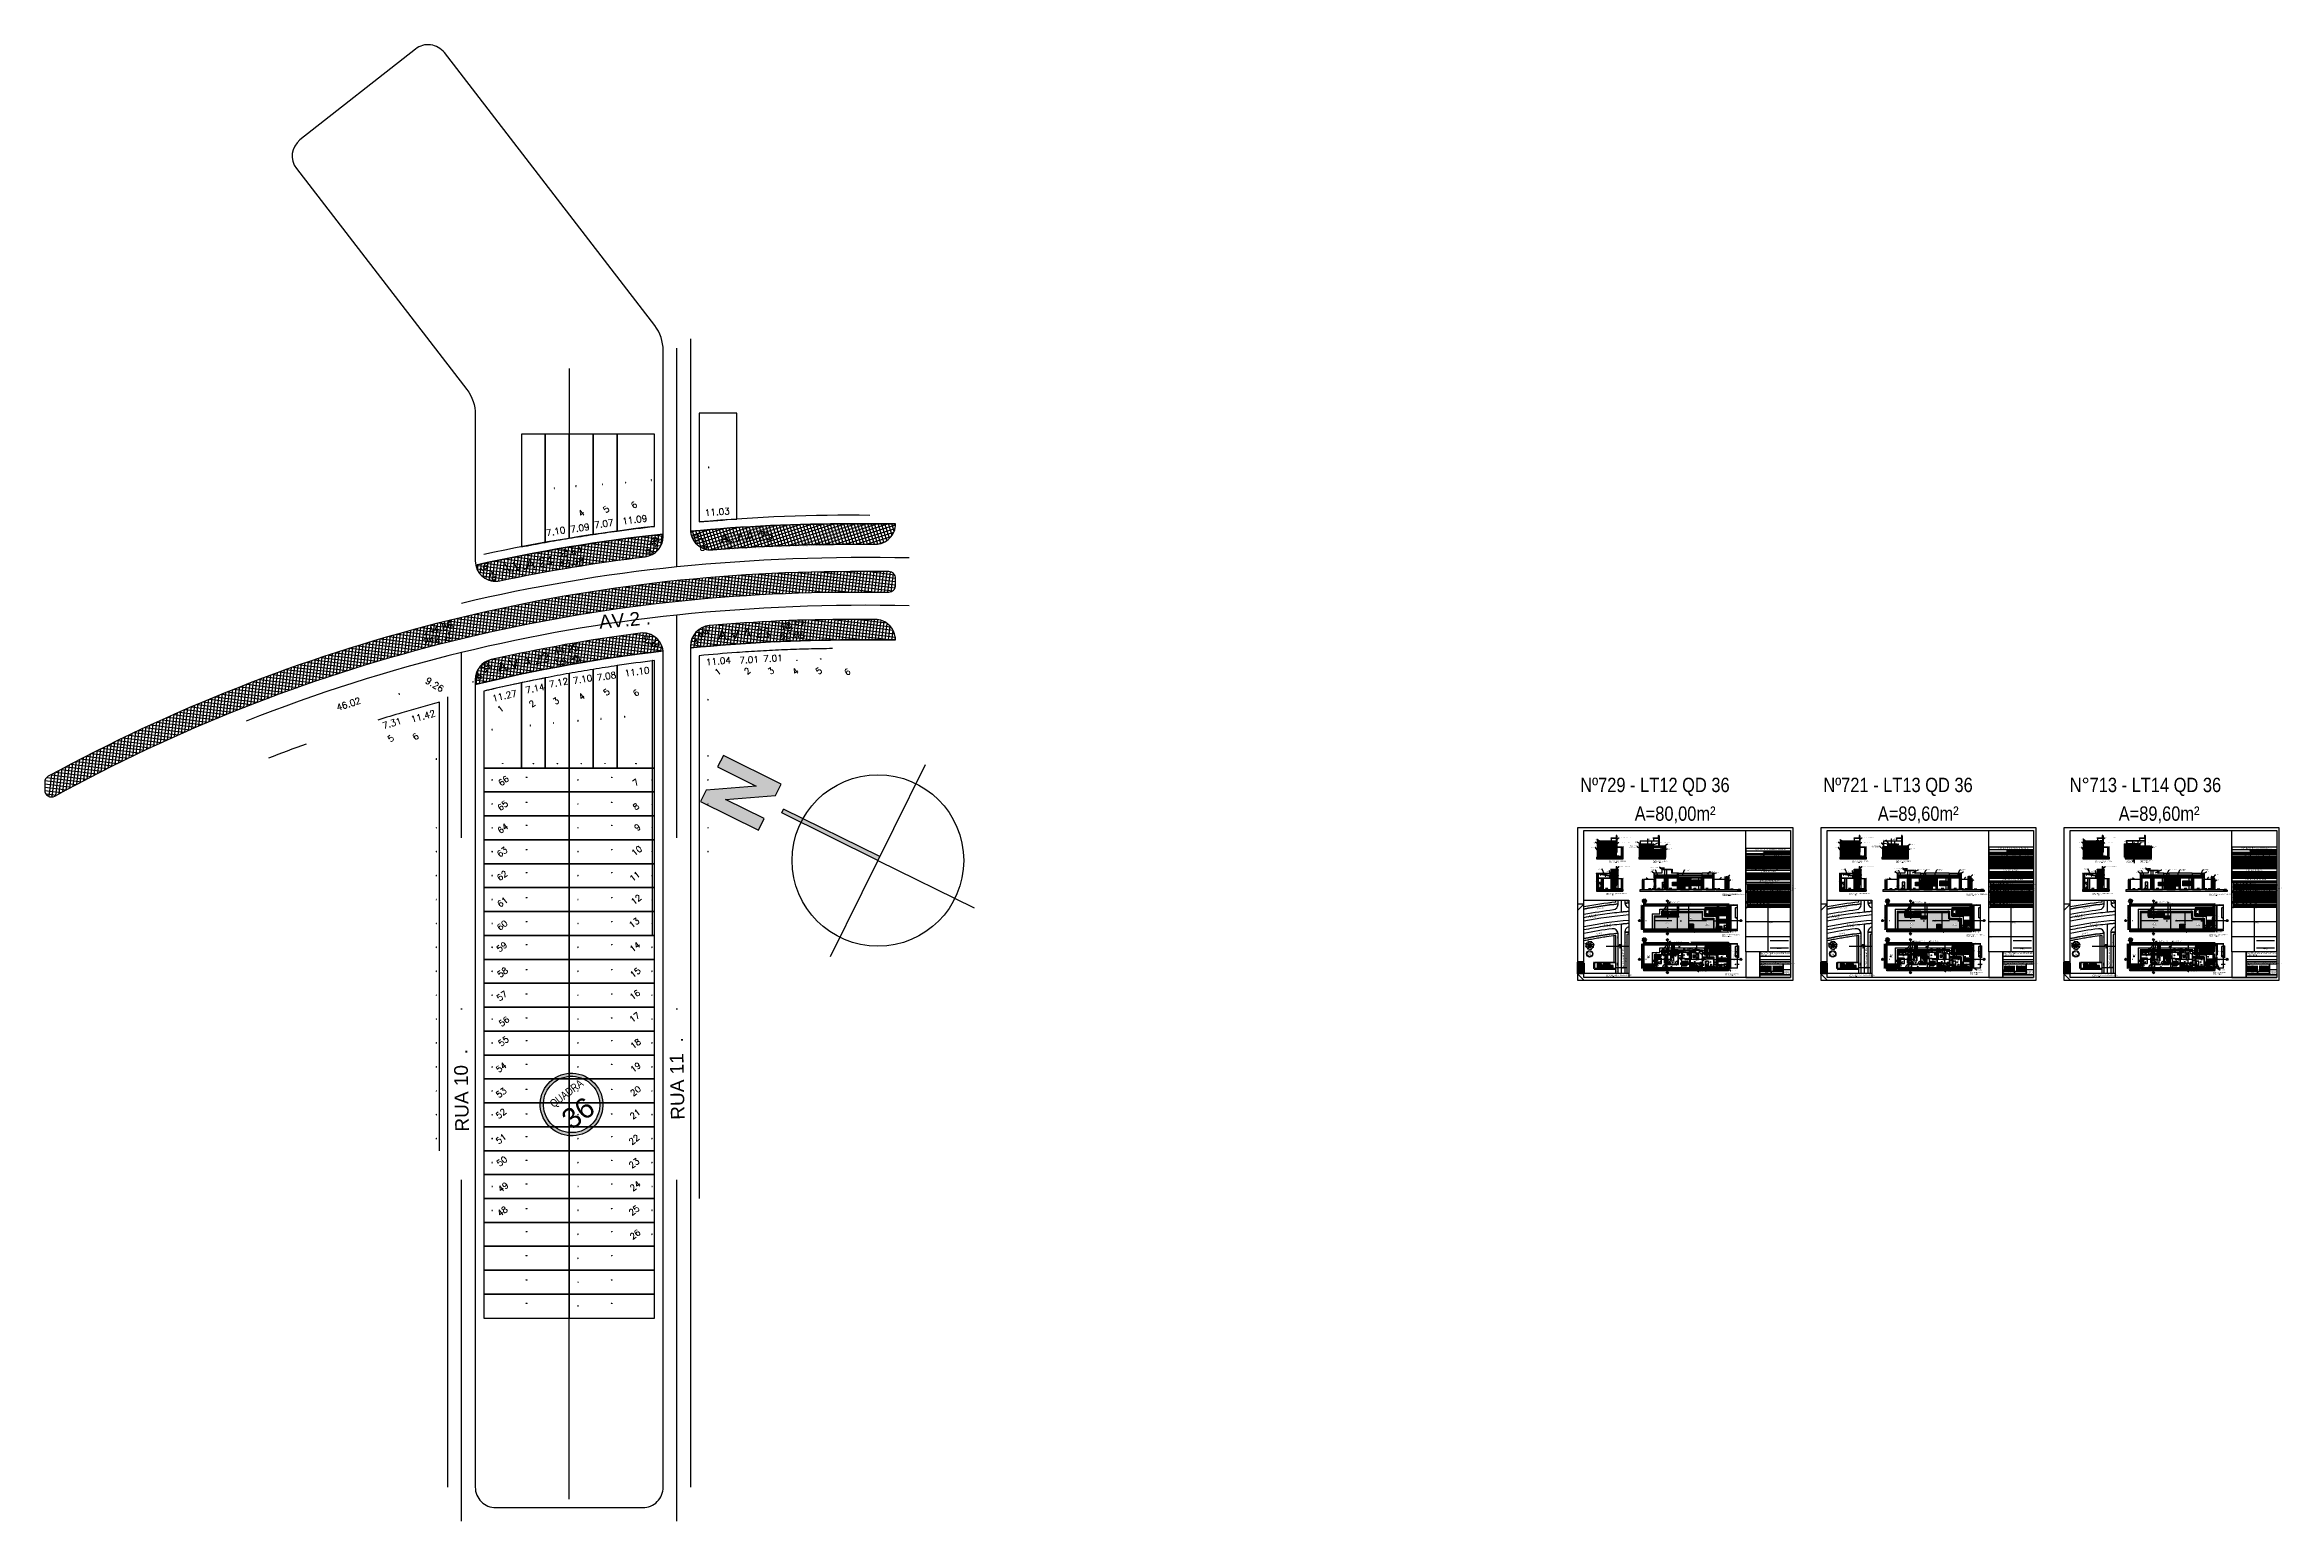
# Model space of a CAD drawing. Header units: millimetres. Extents: x -677 to -23, y -135 to 1112.
# Drawn here: x -677 to -23, y 680 to 1112 of the extents above; entities outside this region: 2.
import ezdxf
from ezdxf.enums import TextEntityAlignment as Align

# ---------------------------------------------------------------- set-up
doc = ezdxf.new("R2010")
doc.units = ezdxf.units.MM
doc.header["$LTSCALE"] = 20
doc.header["$MEASUREMENT"] = 0
doc.header["$PDSIZE"] = -5
for name, pattern in [('AXES', [0.54, 0.3, -0.08, 0.08, -0.08]), ('CONTINU', [0]), ('CONTINUO', [0]), ('DASHDOT', [1, 0.5, -0.25, 0, -0.25]), ('DASHDOT2', [0.5, 0.25, -0.125, 0, -0.125]), ('DASHED2', [0.375, 0.25, -0.125]), ('HIDDEN2', [0.1875, 0.125, -0.0625]), ('TRAÇO-2PTOS_P', [0.625, 0.25, -0.125, 0, -0.125, 0, -0.125])]:
    doc.linetypes.add(name, pattern=pattern)
doc.layers.get('0').update_dxf_attribs({"linetype": 'CONTINUOUS'})
doc.layers.get('Defpoints').update_dxf_attribs({"linetype": 'CONTINUOUS'})
for name, color, linetype in [('003', 3, 'CONTINUOUS'), ('a-pem-m', 6, 'CONTINUOUS'), ('A-PEN-B', 5, 'CONTINUOUS'), ('alfa_145_colori', 7, 'CONTINUOUS'), ('AME_FRZ', 7, 'CONTINUOUS'), ('AR-ALV', 5, 'CONTINUOUS'), ('AR-MOB', 252, 'CONTINUOUS'), ('AR-TXT', 1, 'CONTINUOUS'), ('ARQ-COB-PROJ', 8, 'TRAÇO-2PTOS_P'), ('ARREDI_attrezzature', 175, 'CONTINUOUS'), ('Bra-Rua Calçadas', 1, 'CONTINUOUS'), ('CALÇADA', 3, 'CONTINUOUS'), ('COTA', 7, 'CONTINUOUS'), ('COTAS', 7, 'CONTINUOUS'), ('COTAS01', 7, 'CONTINUOUS'), ('COZINHA', 6, 'CONTINUOUS'), ('DIVERSOS', 1, 'CONTINUOUS'), ('E-hatch', 8, 'CONTINUOUS'), ('E-pen-y', 2, 'CONTINUOUS'), ('E-txt-g', 3, 'CONTINUOUS'), ('E-TXT-Y', 2, 'CONTINUOUS'), ('EIXO DAS VIAS', 252, 'DASHDOT'), ('ESPECIFICAÇÃO02', 7, 'CONTINUOUS'), ('ESQUADRIA', 3, 'CONTINUOUS'), ('IDECOR', 1, 'CONTINUOUS'), ('IPONTO', 2, 'CONTINUOUS'), ('Layer1', 7, 'CONTINUOUS'), ('LAYER4', 7, 'CONTINUOUS'), ('LAYER5', 8, 'CONTINUOUS'), ('LAYER7', 4, 'CONTINUOUS'), ("LINHA - PROJETU'S", 1, 'CONTINUOUS'), ('Lotes', 2, 'CONTINUOUS'), ('MOB', 251, 'CONTINUOUS'), ('MOVEIS', 7, 'CONTINUOUS'), ('Nomes de Ruas', 3, 'CONTINUOUS'), ('Numero de lotes', 5, 'CONTINUOUS'), ('númeraçãoquadras', 4, 'CONTINUOUS'), ('PLANTAS', 8, 'CONTINUOUS'), ("PRANCHA - PROJETU'S", 7, 'CONTINUOUS'), ('TEXTO', 4, 'CONTINUOUS'), ('TEXTO3', 4, 'CONTINUOUS'), ('TXT', 2, 'CONTINUOUS'), ('TXT A.VERDES', 7, 'CONTINUOUS'), ('V2', 11, 'CONTINUOUS'), ('Área Verde Alameda etc.', 92, 'CONTINUOUS'), ('Área Verde Geral', 98, 'CONTINUOUS')]:
    doc.layers.add(name, color=color, linetype=linetype)
for name, color, linetype, lineweight in [('A - V2', 4, 'CONTINUOUS', 20), ('AMBIENTACIÓN', 3, 'CONTINUOUS', 0), ('E-Cta-W', 7, 'CONTINUOUS', 20), ('E-Lay-9', 9, 'CONTINUOUS', 9), ('E-Pen-C', 4, 'CONTINUOUS', 15), ('E-Pen-G', 3, 'CONTINUOUS', 30), ('E-Txt-W', 7, 'CONTINUOUS', 20), ('estofado', 7, 'CONTINUOUS', 25), ('ICASA', 3, 'CONTINUOUS', 30)]:
    doc.layers.add(name, color=color, linetype=linetype, lineweight=lineweight)
doc.styles.add('arcad1', font='romans.shx')
doc.styles.add('ARIAL', font='arial.ttf', dxfattribs={"height": 2})
doc.styles.add('F2', font='swissc.ttf')
doc.styles.add('REG60', font='romans.shx', dxfattribs={"width": 0.8, "height": 0.15})
doc.styles.add('REG80', font='romans.shx', dxfattribs={"width": 0.8, "height": 0.2})
doc.styles.add('ROMANS', font='romans', dxfattribs={"height": 0.1})
doc.styles.add('STYLE1', font='sanss___.ttf')
doc.dimstyles.new('BOLA100', dxfattribs={"dimscale": 0, "dimtxt": 1.8, "dimasz": 0.15, "dimexe": 0.18, "dimexo": 0.063, "dimgap": 0, "dimtad": 0, "dimzin": 4, "dimdsep": 46, "dimtxsty": 'ROMANS', "dimcen": 0.09, "dimse1": 1, "dimse2": 1, "dimsd1": 1, "dimsd2": 1, "dimclrt": 2, "dimadec": 0, "dimazin": 0, "dimtfac": 1.2, "dimtix": 1, "dimtmove": 2, "dimatfit": 3, "dimfxl": 1, "dimtvp": 2, "dimtolj": 1, "dimtzin": 4, "dimarcsym": 0})
doc.dimstyles.new('DIMENSION-1', dxfattribs={"dimtxt": 0.11, "dimasz": 0.07, "dimexe": 1, "dimexo": 0, "dimgap": 0.12, "dimtad": 1, "dimzin": 7, "dimdsep": 46, "dimtxsty": 'F2', "dimblk1": 'TRACO', "dimblk2": 'TRACO', "dimsah": 1, "dimcen": 1, "dimse1": 1, "dimse2": 1, "dimclrd": 256, "dimclre": 256, "dimclrt": 6, "dimadec": 0, "dimazin": 0, "dimtfac": 1, "dimtix": 1, "dimtmove": 2, "dimatfit": 3, "dimldrblk": 'TRACO', "dimfxl": 1, "dimtolj": 1, "dimtzin": 0, "dimarcsym": 0})
doc.dimstyles.get("Standard").update_dxf_attribs({"dimtxt": 0.18, "dimasz": 0.18, "dimexe": 0.18, "dimexo": 0.0625, "dimgap": 0.09, "dimtad": 0, "dimtih": 1, "dimtoh": 1, "dimdec": 4, "dimzin": 0, "dimdsep": 46, "dimtxsty": 'Standard', "dimcen": 0.09, "dimadec": 0, "dimazin": 0, "dimtfac": 1, "dimtdec": 4, "dimtofl": 0, "dimtmove": 0, "dimatfit": 3, "dimfxl": 1, "dimtolj": 1, "dimtzin": 0, "dimarcsym": 0})
pattern_1 = [(82.9064228, (5613769.4276, -7783638.4494), (-0.94520936236, 0.1176244503), []), (172.9064228, (5613769.4276, -7783638.4494), (-0.1176244503, -0.94520936236), [])]
pattern_2 = [(180, (-84.41893, 307.66377), (-0.15, -0.15), [0.048, -0.102]), (305.2176, (-84.5629314, 307.648775), (-1.05000017453, 1.49999987498), [0.03121305, -3.0900849]), (340.71, (-84.5449314, 307.623275), (-2.550000777635, 0.8999979741), [0.0317844, -3.1466586]), (19.29, (-84.5149314, 307.612775), (2.550000777635, 0.8999979741), [0.0317844, -3.1466586]), (54.7824, (-84.4849314, 307.623275), (1.05000017453, 1.49999987498), [0.03121305, -3.0900849]), (90, (-84.46693, 307.64877), (-0.15, 0.15), [0.015, -0.135]), (270, (-84.56293, 307.66377), (0.15, -0.15), [0.015, -0.135]), (180, (-84.41893, 307.65777), (-0.15, -0.15), [0.042, -0.108]), (306.3844, (-84.5689314, 307.645775), (-1.650001937525, 2.24999858293), [0.0354012, -3.50472585]), (342.3499, (-84.5479314, 307.617275), (2.850000422915, -0.899998778574), [0.0346302, -3.42838875]), (17.6501, (-84.5149314, 307.606775), (-2.850000422915, -0.899998778574), [0.0346302, -3.42838875]), (53.6156, (-84.4819314, 307.617275), (1.650001937525, 2.24999858293), [0.0354012, -3.50472585]), (90, (-84.46093, 307.64577), (-0.15, 0.15), [0.012, -0.138]), (270, (-84.56893, 307.65777), (0.15, -0.15), [0.012, -0.138]), (180, (-84.56293, 307.65777), (-0.15, -0.15), [0.006, -0.144]), (267.3974, (-84.4609314, 307.645775), (0.1500021288, 3.14999989794), [0.13213635, -3.17127105]), (272.6026, (-84.5689314, 307.645775), (0.1500021288, -3.14999989794), [0.13213635, -3.17127105]), (180, (-84.56293, 307.66377), (-0.15, -0.15), [0.006, -0.144])]
pattern_3 = [(90, (-84.41893, 346.28626), (-0.375, 6e-17), []), (180, (-84.41893, 346.28626), (-6e-17, -0.375), [])]
pattern_4 = [(0, (0.114, 0.0768), (0, 0.12), [0, -0.12]), (0, (0.1152, 0.0348), (0, 0.12), [0, -0.12]), (0, (0.1188, 0.0996), (0, 0.12), [0, -0.12]), (338.1986, (0.0564, 0.0624), (0.36000003276, -0.11999998926), [0.01292436, -0.63329544]), (216.8699, (0.0684, 0.0576), (0.35999999014, 0.2400000148), [0.006, -0.594]), (130.6013, (0.0636, 0.054), (0.60000005055, -0.71999988218), [0.0110634, -1.09528188]), (206.5651, (0.024, 0.0396), (-0.119999899, -0.120000157), [0.00268332, -0.26564484]), (326.3099, (0.0216, 0.0384), (0.2399999469, -0.1200001601), [0.00432672, -0.42833952]), (108.4349, (0.0252, 0.036), (-0.1199998084, 0.2400000522), [0.00379476, -0.3756786]), (225, (0.1008, 0.0276), (-1e-17, -0.120000037), [0.00509112, -0.16461444]), (0, (0.0972, 0.024), (0.12, 0.12), [0.0072, -0.1128]), (135, (0.1044, 0.024), (-0.120000037, 0), [0.00509112, -0.16461444]), (251.5651, (0.0864, 0.1044), (0.1199998084, 0.2400000522), [0.00379476, -0.3756786]), (0, (0.0852, 0.1008), (0.12, 0.12), [0.006, -0.114]), (143.1301, (0.0912, 0.1008), (-0.35999999014, 0.2400000148), [0.006, -0.594]), (213.6901, (0.0228, 0.1056), (0.2399999469, 0.1200001601), [0.00432672, -0.42833952]), (341.5651, (0.0192, 0.1032), (-0.2400000522, 0.1199998084), [0.00758952, -0.37188384]), (126.8699, (0.0264, 0.1008), (0.2400000148, -0.35999999014), [0.006, -0.594]), (0, (0.0576, 0.1008), (0, 0.12), [0, -0.12]), (0, (0.0252, 0.0696), (0, 0.12), [0, -0.12]), (0, (0.0588, 0.0252), (0, 0.12), [0, -0.12]), (0, (0.0912, 0.0624), (0, 0.12), [0, -0.12]), (0, (0.0564, 0.0828), (0, 0.12), [0, -0.12]), (0, (0.03, 0.0864), (0, 0.12), [0, -0.12]), (0, (0.0408, 0.0792), (0, 0.12), [0, -0.12]), (0, (0.036, 0.0504), (0, 0.12), [0, -0.12]), (0, (0.0072, 0.0552), (0, 0.12), [0, -0.12]), (0, (0.0084, 0.0828), (0, 0.12), [0, -0.12]), (0, (0.0048, 0.1092), (0, 0.12), [0, -0.12]), (0, (0.042, 0.114), (0, 0.12), [0, -0.12]), (0, (0.0684, 0.1188), (0, 0.12), [0, -0.12]), (0, (0.1104, 0.114), (0, 0.12), [0, -0.12]), (0, (0.0816, 0.0768), (0, 0.12), [0, -0.12]), (0, (0.0696, 0.0984), (0, 0.12), [0, -0.12]), (0, (0.0792, 0.0408), (0, 0.12), [0, -0.12]), (0, (0.0432, 0.0348), (0, 0.12), [0, -0.12]), (0, (0.0792, 0.0084), (0, 0.12), [0, -0.12]), (0, (0.0396, 0.0156), (0, 0.12), [0, -0.12]), (0, (0.0012, 0.012), (0, 0.12), [0, -0.12]), (0, (0.0156, 0.006), (0, 0.12), [0, -0.12]), (0, (0.0168, 0.0228), (0, 0.12), [0, -0.12]), (0, (0.0972, 0.0036), (0, 0.12), [0, -0.12]), (0, (0.1116, 0.0528), (0, 0.12), [0, -0.12]), (0, (0.1056, 0.0888), (0, 0.12), [0, -0.12]), (0, (0.0504, 0.0024), (0, 0.12), [0, -0.12])]
pattern_5 = [(7e-15, (2.58505, 138.66608), (0.03125, 0.0625), [0, -0.0625])]
pattern_6 = [(45, (2.66036, 129.3782), (0.29698485, 0.7919596), [5.25, -0.7, 1.75, -0.35]), (45, (2.8658, 129.8311), (-0.57664558, 0.08167083), [1.05, -0.1155, 2.1, -0.2625]), (45, (2.57374, 129.7123), (1.1211178, 1.45275088), [2.8, -0.49, 1.4, -0.35])]
pattern_7 = [(7e-15, (-76.3195, 138.66608), (0.03125, 0.0625), [0, -0.0625])]
pattern_8 = [(90, (-155.55422, 346.28626), (-0.375, 6e-17), []), (180, (-155.55422, 346.28626), (-6e-17, -0.375), [])]
pattern_9 = [(7e-15, (-68.55024, 138.66608), (0.03125, 0.0625), [0, -0.0625])]
pattern_10 = [(0, (-84.41893, 307.663775), (0, 0.0625), []), (45, (-84.41893, 307.66377), (-0.125, 0.125), [0.08838835, -0.17677692])]
pattern_11 = [(45, (-68.47493, 129.3782), (0.29698485, 0.7919596), [5.25, -0.7, 1.75, -0.35]), (45, (-68.2695, 129.8311), (-0.57664558, 0.08167083), [1.05, -0.1155, 2.1, -0.2625]), (45, (-68.56155, 129.7123), (1.1211178, 1.45275088), [2.8, -0.49, 1.4, -0.35])]
pattern_12 = [(0, (-67.93499, 138.66608), (0.03125, 0.0625), [0, -0.0625])]
pattern_13 = [(7e-15, (-139.68553, 138.66608), (0.03125, 0.0625), [0, -0.0625])]
pattern_14 = [(0, (-84.41893, 307.66377), (0, 0.15625), []), (90, (-84.41893, 307.6638), (-0.625, 4e-17), [])]
pattern_15 = [(45, (-139.61022, 129.3782), (0.29698485, 0.7919596), [5.25, -0.7, 1.75, -0.35]), (45, (-139.4048, 129.8311), (-0.57664558, 0.08167083), [1.05, -0.1155, 2.1, -0.2625]), (45, (-139.69684, 129.7123), (1.1211178, 1.45275088), [2.8, -0.49, 1.4, -0.35])]
pattern_16 = [(0, (-138.45945, 138.37173), (0, 0.5), [0, -0.5]), (0, (-138.39945, 138.29173), (0, 0.5), [0, -0.5]), (0, (-138.42445, 138.17173), (0, 0.5), [0, -0.5]), (0, (-138.24945, 138.05673), (0, 0.5), [0, -0.5]), (0, (-138.26445, 138.23673), (0, 0.5), [0, -0.5]), (0, (-138.12945, 138.35673), (0, 0.5), [0, -0.5]), (0, (-138.30445, 138.39173), (0, 0.5), [0, -0.5]), (0, (-138.09445, 138.18673), (0, 0.5), [0, -0.5]), (0, (-138.11945, 138.02673), (0, 0.5), [0, -0.5]), (0, (-138.48945, 137.95173), (0, 0.5), [0, -0.5]), (0, (-138.39945, 138.05173), (0, 0.5), [0, -0.5]), (0, (-138.32945, 137.95673), (0, 0.5), [0, -0.5]), (0, (-138.02445, 138.27673), (0, 0.5), [0, -0.5]), (0, (-138.18445, 138.15173), (0, 0.5), [0, -0.5]), (0, (-138.22445, 138.31673), (0, 0.5), [0, -0.5]), (0, (-138.13945, 138.27173), (0, 0.5), [0, -0.5]), (0, (-138.31945, 138.13673), (0, 0.5), [0, -0.5]), (0, (-138.17945, 138.40673), (0, 0.5), [0, -0.5]), (0, (-138.02445, 138.11173), (0, 0.5), [0, -0.5]), (0, (-138.03945, 137.96173), (0, 0.5), [0, -0.5]), (75.9638, (-138.41445, 138.22173), (-0.499999029, -1.500000273), [0.0206155, -2.0409375]), (329.0362, (-138.329455, 138.32673), (-1.499999011, 1.000001242), [0.029155, -2.886321]), (338.1986, (-138.18445, 138.21173), (1.500000137, -0.499999955), [0.026926, -2.6656565]), (149.0362, (-138.179455, 137.97173), (1.499999011, -1.000001242), [0.029155, -2.886321]), (53.1301, (-138.33445, 138.03673), (1.000000062, 1.499999959), [0.025, -2.475]), (315, (-138.06945, 138.39673), (0.50000015, -1e-16), [0.0282845, -0.6788225]), (101.3099, (-138.10445, 138.08673), (-0.499998816, 2.000000376), [0.025495, -2.5240145]), (323.1301, (-138.47445, 138.10673), (1.499999959, -1.000000062), [0.025, -2.475]), (315, (-138.41445, 138.42173), (0.50000015, -1e-16), [0.021213, -0.6858935])]
pattern_17 = [(45, (-137.35445, 138.40094), (0.29698485, 0.7919596), [5.25, -0.7, 1.75, -0.35]), (45, (-137.14904, 138.85384), (-0.57664558, 0.08167083), [1.05, -0.1155, 2.1, -0.2625]), (45, (-137.44108, 138.73505), (1.1211178, 1.45275088), [2.8, -0.49, 1.4, -0.35])]

# ---------------------------------------------------------------- blocks, each defined once
blk = doc.blocks.new('TXT-AMB75')
at = {"layer": 'E-txt-g', "style": 'REG80', "width": 0.8, "flags": 8}
blk.add_attdef('TXT', text='', height=0.2, dxfattribs=at).set_placement((0.01, 0.3), align=Align.CENTER)
at = {"layer": 'E-Txt-W', "style": 'REG60', "width": 0.8, "flags": 8}
blk.add_attdef('TXT', text='', height=0.15, dxfattribs=at).set_placement((0.01, 0.03), align=Align.CENTER)
blk = doc.blocks.new('Austin Mini dessus')
at = {"color": 8, "flags": 128}
for points in [[(-0.54, 2.88), (-0.52, 3.15)], [(-0.54, 2.88), (-0.52, 2.6)], [(-0.52, 3.15), (-0.49, 3.37)], [(-0.51, 3.08), (-0.52, 3.03)], [(-0.52, 3.03), (-0.52, 2.94)], [(-0.52, 2.94), (-0.52, 2.88)], [(-0.52, 2.81), (-0.52, 2.88)], [(-0.52, 2.73), (-0.52, 2.81)], [(-0.51, 2.67), (-0.52, 2.73)], [(-0.52, 2.6), (-0.49, 2.38)], [(-0.5, 3.18), (-0.51, 3.12)], [(-0.51, 3.12), (-0.51, 3.08)], [(-0.51, 2.63), (-0.51, 2.67)], [(-0.5, 2.57), (-0.51, 2.63)], [(-0.5, 3.3), (-0.5, 3.28)], [(-0.5, 3.28), (-0.5, 3.25)], [(-0.5, 3.25), (-0.5, 3.22)], [(-0.5, 3.22), (-0.5, 3.18)], [(-0.5, 2.53), (-0.5, 2.57)], [(-0.5, 2.5), (-0.5, 2.53)], [(-0.5, 2.48), (-0.5, 2.5)], [(-0.5, 2.45), (-0.5, 2.48)], [(-0.49, 3.37), (-0.45, 3.54)], [(-0.49, 3.02), (-0.48, 3.14)], [(-0.49, 2.88), (-0.49, 3.02)], [(-0.49, 2.74), (-0.49, 2.88)], [(-0.48, 2.61), (-0.49, 2.74)], [(-0.49, 2.38), (-0.45, 2.21)], [(-0.48, 3.14), (-0.46, 3.21)], [(-0.46, 2.54), (-0.48, 2.61)], [(-0.47, 3), (-0.46, 3.11)], [(-0.47, 2.88), (-0.47, 3)], [(-0.47, 2.75), (-0.47, 2.88)], [(-0.46, 2.64), (-0.47, 2.75)], [(-0.46, 3.21), (-0.45, 3.25)], [(-0.46, 3.11), (-0.45, 3.18)], [(-0.46, 2.87), (-0.45, 3)], [(-0.45, 2.75), (-0.46, 2.87)], [(-0.45, 2.57), (-0.46, 2.64)], [(-0.45, 2.51), (-0.46, 2.54)], [(-0.45, 3.54), (-0.42, 3.63)], [(-0.45, 3.25), (-0.43, 3.28)], [(-0.45, 3.18), (-0.44, 3.21)], [(-0.45, 3), (-0.44, 3.11)], [(-0.44, 2.64), (-0.45, 2.75)], [(-0.44, 2.54), (-0.45, 2.57)], [(-0.44, 2.48), (-0.45, 2.51)], [(-0.45, 2.21), (-0.42, 2.13)], [(-0.44, 3.23), (-0.43, 3.25)], [(-0.44, 3.21), (-0.44, 3.23)], [(-0.44, 3.11), (-0.43, 3.18)], [(-0.44, 2.88), (-0.43, 3.01)], [(-0.43, 2.75), (-0.44, 2.88)], [(-0.43, 2.57), (-0.44, 2.64)], [(-0.44, 2.53), (-0.44, 2.54)], [(-0.43, 2.51), (-0.44, 2.53)], [(-0.42, 2.45), (-0.44, 2.48)], [(-0.43, 3.28), (-0.42, 3.3)], [(-0.43, 3.25), (-0.4, 3.27)], [(-0.43, 3.21), (-0.42, 3.23)], [(-0.43, 3.18), (-0.43, 3.21)], [(-0.43, 3.01), (-0.42, 3.13)], [(-0.42, 2.63), (-0.43, 2.75)], [(-0.43, 2.54), (-0.43, 2.57)], [(-0.42, 2.52), (-0.43, 2.54)], [(-0.4, 2.48), (-0.43, 2.51)], [(-0.42, 3.63), (-0.37, 3.69)], [(-0.42, 3.3), (-0.41, 3.35)], [(-0.42, 3.3), (-0.4, 3.32)], [(-0.42, 3.23), (-0.41, 3.24)], [(-0.42, 3.13), (-0.41, 3.2)], [(-0.41, 3.03), (-0.42, 2.87)], [(-0.42, 2.87), (-0.41, 2.72)], [(-0.41, 2.55), (-0.42, 2.63)], [(-0.41, 2.5), (-0.42, 2.52)], [(-0.42, 2.45), (-0.38, 2.41)], [(-0.41, 2.42), (-0.42, 2.45)], [(-0.42, 2.12), (-0.41, 2.13)], [(-0.38, 2.06), (-0.42, 2.12)], [(-0.41, 3.35), (-0.4, 3.42)], [(-0.41, 3.27), (-0.39, 3.29)], [(-0.41, 3.23), (-0.4, 3.26)], [(-0.41, 3.2), (-0.41, 3.23)], [(-0.4, 3.16), (-0.41, 3.03)], [(-0.41, 2.72), (-0.4, 2.59)], [(-0.4, 2.52), (-0.41, 2.55)], [(-0.41, 2.49), (-0.37, 2.45)], [(-0.4, 2.34), (-0.41, 2.42)], [(-0.41, 2.13), (-0.37, 2.07)], [(-0.4, 3.42), (-0.38, 3.48)], [(-0.4, 3.37), (-0.38, 3.39)], [(-0.4, 3.35), (-0.38, 3.37)], [(-0.37, 3.36), (-0.4, 3.32)], [(-0.4, 3.32), (-0.38, 3.34)], [(-0.4, 3.27), (-0.39, 3.28)], [(-0.4, 3.26), (-0.39, 3.27)], [(-0.39, 3.25), (-0.4, 3.16)], [(-0.4, 2.59), (-0.39, 2.51)], [(-0.4, 2.5), (-0.4, 2.52)], [(-0.38, 2.48), (-0.4, 2.5)], [(-0.39, 2.47), (-0.4, 2.48)], [(-0.37, 2.4), (-0.4, 2.43)], [(-0.4, 2.41), (-0.39, 2.39)], [(-0.4, 2.38), (-0.38, 2.37)], [(-0.38, 2.27), (-0.4, 2.34)], [(-0.39, 3.42), (-0.36, 3.44)], [(-0.39, 3.4), (-0.37, 3.41)], [(-0.39, 3.29), (-0.38, 3.31)], [(-0.39, 3.28), (-0.39, 3.25)], [(-0.39, 2.89), (-0.38, 2.9)], [(-0.39, 2.87), (-0.39, 2.89)], [(-0.39, 2.86), (-0.39, 2.87)], [(-0.38, 2.84), (-0.39, 2.86)], [(-0.39, 2.51), (-0.39, 2.47)], [(-0.39, 2.39), (-0.37, 2.37)], [(-0.39, 2.36), (-0.37, 2.34)], [(-0.39, 2.36), (-0.34, 2.35)], [(-0.34, 2.28), (-0.39, 2.36)], [(-0.39, 2.33), (-0.37, 2.32)], [(-0.38, 3.48), (-0.37, 3.54)], [(-0.36, 3.48), (-0.38, 3.39)], [(-0.38, 3.45), (-0.36, 3.46)], [(-0.38, 3.39), (-0.35, 3.41)], [(-0.38, 3.37), (-0.36, 3.39)], [(-0.38, 3.39), (-0.37, 3.37)], [(-0.38, 3.34), (-0.37, 3.35)], [(-0.38, 3.31), (-0.36, 3.32)], [(-0.38, 2.9), (-0.37, 2.9)], [(-0.38, 2.9), (-0.37, 2.87)], [(-0.37, 2.87), (-0.38, 2.84)], [(-0.37, 2.84), (-0.38, 2.84)], [(-0.38, 2.41), (-0.35, 2.39)], [(-0.38, 2.37), (-0.36, 2.34)], [(-0.38, 2.31), (-0.36, 2.29)], [(-0.38, 2.28), (-0.35, 2.27)], [(-0.37, 2.21), (-0.38, 2.27)], [(-0.32, 2.01), (-0.38, 2.06)], [(-0.37, 3.69), (-0.3, 3.73)], [(-0.37, 3.54), (-0.33, 3.63)], [(-0.37, 3.5), (-0.34, 3.51)], [(-0.37, 3.47), (-0.35, 3.49)], [(-0.37, 3.37), (-0.34, 3.49)], [(-0.37, 3.41), (-0.34, 3.43)], [(-0.35, 3.39), (-0.37, 3.36)], [(-0.37, 3.35), (-0.35, 3.36)], [(-0.37, 2.9), (-0.35, 2.9)], [(-0.37, 2.87), (-0.34, 2.87)], [(-0.35, 2.84), (-0.37, 2.84)], [(-0.37, 2.45), (-0.34, 2.43)], [(-0.35, 2.37), (-0.37, 2.4)], [(-0.37, 2.37), (-0.34, 2.34)], [(-0.37, 2.34), (-0.35, 2.32)], [(-0.37, 2.32), (-0.34, 2.3)], [(-0.37, 2.26), (-0.35, 2.25)], [(-0.37, 2.24), (-0.34, 2.22)], [(-0.33, 2.13), (-0.37, 2.21)], [(-0.37, 2.07), (-0.3, 2.03)], [(-0.36, 3.54), (-0.33, 3.56)], [(-0.36, 3.52), (-0.34, 3.53)], [(-0.35, 3.5), (-0.36, 3.48)], [(-0.36, 3.46), (-0.32, 3.48)], [(-0.36, 3.44), (-0.33, 3.46)], [(-0.36, 3.39), (-0.34, 3.41)], [(-0.36, 3.32), (-0.34, 3.33)], [(-0.36, 2.34), (-0.33, 2.32)], [(-0.36, 2.29), (-0.33, 2.28)], [(-0.36, 2.21), (-0.33, 2.2)], [(-0.35, 3.57), (-0.31, 3.58)], [(-0.34, 3.54), (-0.35, 3.5)], [(-0.35, 3.49), (-0.31, 3.5)], [(-0.35, 3.41), (-0.33, 3.43)], [(-0.33, 3.4), (-0.35, 3.39)], [(-0.35, 3.36), (-0.32, 3.37)], [(-0.35, 2.9), (-0.34, 2.89)], [(-0.34, 2.86), (-0.35, 2.84)], [(-0.35, 2.39), (-0.33, 2.39)], [(-0.33, 2.35), (-0.35, 2.37)], [(-0.35, 2.32), (-0.32, 2.3)], [(-0.35, 2.27), (-0.32, 2.25)], [(-0.35, 2.23), (-0.34, 2.27)], [(-0.35, 2.25), (-0.31, 2.23)], [(-0.34, 2.18), (-0.35, 2.23)], [(-0.35, 2.19), (-0.32, 2.18)], [(-0.32, 3.6), (-0.34, 3.54)], [(-0.34, 3.53), (-0.3, 3.55)], [(-0.34, 3.51), (-0.31, 3.52)], [(-0.34, 3.49), (-0.29, 3.48)], [(-0.34, 3.43), (-0.32, 3.45)], [(-0.34, 3.33), (-0.3, 3.34)], [(-0.34, 2.89), (-0.34, 2.87)], [(-0.34, 2.87), (-0.34, 2.86)], [(-0.34, 2.43), (-0.32, 2.42)], [(-0.34, 2.35), (-0.33, 2.3)], [(-0.34, 2.3), (-0.31, 2.28)], [(-0.34, 2.27), (-0.34, 2.28)], [(-0.34, 2.22), (-0.3, 2.21)], [(-0.33, 2.18), (-0.34, 2.18)], [(-0.34, 2.17), (-0.3, 2.15)], [(-0.33, 3.63), (-0.27, 3.69)], [(-0.33, 3.59), (-0.3, 3.6)], [(-0.33, 3.56), (-0.29, 3.57)], [(-0.33, 3.46), (-0.31, 3.47)], [(-0.31, 3.44), (-0.33, 3.4)], [(-0.33, 2.39), (-0.21, 2.36)], [(-0.3, 2.29), (-0.33, 2.35)], [(-0.33, 2.3), (-0.3, 2.27)], [(-0.33, 2.28), (-0.3, 2.26)], [(-0.33, 2.2), (-0.29, 2.19)], [(-0.3, 2.18), (-0.33, 2.18)], [(-0.33, 2.15), (-0.29, 2.13)], [(-0.27, 2.06), (-0.33, 2.13)], [(-0.32, 3.61), (-0.28, 3.62)], [(-0.31, 3.59), (-0.32, 3.6)], [(-0.32, 3.48), (-0.3, 3.49)], [(-0.32, 3.37), (-0.3, 3.38)], [(-0.32, 2.42), (-0.31, 2.41)], [(-0.32, 2.25), (-0.29, 2.24)], [(-0.32, 2.18), (-0.27, 2.16)], [(-0.22, 1.98), (-0.32, 2.01)], [(-0.31, 3.63), (-0.27, 3.65)], [(-0.31, 3.58), (-0.27, 3.59)], [(-0.3, 3.58), (-0.31, 3.59)], [(-0.31, 3.54), (-0.3, 3.55)], [(-0.31, 3.52), (-0.27, 3.54)], [(-0.3, 3.5), (-0.31, 3.54)], [(-0.27, 3.52), (-0.31, 3.44)], [(-0.31, 3.5), (-0.28, 3.51)], [(-0.3, 2.25), (-0.31, 2.22)], [(-0.31, 2.23), (-0.28, 2.22)], [(-0.31, 2.22), (-0.3, 2.2)], [(-0.31, 2.13), (-0.27, 2.11)], [(-0.3, 3.73), (-0.21, 3.77)], [(-0.3, 3.65), (-0.25, 3.67)], [(-0.3, 3.6), (-0.25, 3.61)], [(-0.3, 3.55), (-0.26, 3.59)], [(-0.28, 3.58), (-0.3, 3.58)], [(-0.3, 3.55), (-0.26, 3.56)], [(-0.29, 3.48), (-0.3, 3.5)], [(-0.3, 3.34), (-0.27, 3.36)], [(-0.27, 2.23), (-0.3, 2.29)], [(-0.3, 2.27), (-0.3, 2.25)], [(-0.3, 2.21), (-0.26, 2.2)], [(-0.3, 2.2), (-0.26, 2.17)], [(-0.28, 2.17), (-0.3, 2.18)], [(-0.3, 2.15), (-0.26, 2.14)], [(-0.3, 2.1), (-0.26, 2.09)], [(-0.3, 2.03), (-0.2, 1.99)], [(-0.29, 3.67), (-0.24, 3.69)], [(-0.29, 3.57), (-0.25, 3.58)], [(-0.29, 2.19), (-0.25, 2.18)], [(-0.29, 2.13), (-0.24, 2.12)], [(-0.29, 2.08), (-0.24, 2.06)], [(-0.26, 3.66), (-0.28, 3.64)], [(-0.28, 3.64), (-0.28, 3.63)], [(-0.28, 3.62), (-0.24, 3.63)], [(-0.28, 3.63), (-0.27, 3.6)], [(-0.27, 3.6), (-0.28, 3.58)], [(-0.28, 2.41), (-0.12, 2.37)], [(-0.27, 2.16), (-0.28, 2.17)], [(-0.28, 2.13), (-0.27, 2.16)], [(-0.28, 2.11), (-0.28, 2.13)], [(-0.25, 2.11), (-0.28, 2.11)], [(-0.27, 3.69), (-0.19, 3.73)], [(-0.27, 3.65), (-0.22, 3.66)], [(-0.27, 3.59), (-0.23, 3.6)], [(-0.23, 3.59), (-0.27, 3.52)], [(-0.23, 2.16), (-0.27, 2.23)], [(-0.27, 2.16), (-0.24, 2.16)], [(-0.27, 2.11), (-0.22, 2.1)], [(-0.19, 2.02), (-0.27, 2.06)], [(-0.21, 3.69), (-0.26, 3.66)], [(-0.26, 3.59), (-0.2, 3.66)], [(-0.26, 3.39), (-0.23, 3.39)], [(-0.26, 2.17), (-0.2, 2.09)], [(-0.26, 2.14), (-0.22, 2.14)], [(-0.26, 2.09), (-0.21, 2.08)], [(-0.25, 3.67), (-0.21, 3.68)], [(-0.25, 3.61), (-0.22, 3.62)], [(-0.21, 2.07), (-0.25, 2.11)], [(-0.24, 3.69), (-0.19, 3.7)], [(-0.24, 3.63), (-0.2, 3.64)], [(-0.24, 2.12), (-0.2, 2.12)], [(-0.24, 2.06), (-0.19, 2.06)], [(-0.2, 3.64), (-0.23, 3.59)], [(-0.23, 3.39), (-0.2, 3.4)], [(-0.23, 3.36), (-0.21, 3.37)], [(-0.2, 2.12), (-0.23, 2.16)], [(-0.22, 3.66), (-0.18, 3.66)], [(-0.22, 2.1), (-0.19, 2.1)], [(-0.15, 1.96), (-0.22, 1.98)], [(-0.21, 3.77), (-0.12, 3.79)], [(-0.21, 3.71), (-0.16, 3.72)], [(-0.17, 3.71), (-0.21, 3.69)], [(-0.21, 3.68), (-0.17, 3.68)], [(-0.21, 3.62), (0.11, 3.63)], [(-0.21, 3.37), (-0.19, 3.37)], [(-0.21, 2.36), (-0.04, 2.32)], [(-0.21, 2.13), (0.11, 2.13)], [(-0.21, 2.08), (-0.17, 2.08)], [(-0.18, 2.05), (-0.21, 2.07)], [(-0.21, 2.04), (-0.16, 2.03)], [(-0.2, 3.66), (-0.17, 3.71)], [(-0.16, 3.67), (-0.2, 3.64)], [(-0.2, 3.4), (-0.17, 3.41)], [(-0.16, 2.08), (-0.2, 2.12)], [(-0.2, 2.09), (-0.18, 2.05)], [(-0.2, 1.99), (-0.14, 1.98)], [(-0.19, 3.73), (-0.11, 3.76)], [(-0.19, 3.7), (-0.15, 3.7)], [(-0.19, 3.37), (-0.17, 3.38)], [(-0.19, 2.06), (-0.15, 2.06)], [(-0.11, 1.99), (-0.19, 2.02)], [(-0.17, 3.41), (0.05, 3.45)], [(-0.17, 3.38), (0.05, 3.43)], [(-0.16, 3.72), (-0.13, 3.72)], [(-0.13, 3.7), (-0.16, 3.67)], [(-0.13, 2.05), (-0.16, 2.08)], [(-0.16, 2.03), (-0.13, 2.03)], [(-0.09, 1.95), (-0.15, 1.96)], [(-0.14, 1.98), (-0.09, 1.97)], [(-0.13, 3.7), (-0.06, 3.72)], [(-0.13, 3.72), (-0.13, 3.7)], [(-0.13, 2.05), (-0.06, 2.04)], [(-0.13, 2.03), (-0.13, 2.05)], [(-0.12, 3.79), (-0.07, 3.79)], [(-0.12, 2.37), (0.09, 2.32)], [(-0.11, 3.76), (-0.06, 3.79)], [(-0.06, 1.96), (-0.11, 1.99)], [(-0.09, 1.97), (-0.02, 1.97)], [(-0.02, 1.95), (-0.09, 1.95)], [(-0.07, 3.79), (-0.02, 3.79)], [(-0.06, 3.72), (0.07, 3.73)], [(-0.06, 2.04), (0.07, 2.02)], [(-0.04, 2.32), (0.16, 2.28)], [(-0.02, 3.79), (0.08, 3.79)], [(-0.02, 1.97), (0.08, 1.97)], [(0.09, 1.95), (-0.02, 1.95)], [(0.63, 3.65), (-0.01, 3.65)], [(0.63, 2.1), (-0.01, 2.1)], [(0.05, 3.45), (0.29, 3.5)], [(0.05, 3.43), (0.28, 3.48)], [(0.07, 3.73), (0.18, 3.74)], [(0.07, 2.02), (0.18, 2.01)], [(0.08, 3.79), (0.23, 3.8)], [(0.08, 1.97), (0.23, 1.96)], [(0.09, 2.32), (0.31, 2.27)], [(0.24, 1.95), (0.09, 1.95)], [(0.11, 3.63), (0.37, 3.63)], [(0.11, 2.13), (0.37, 2.12)], [(0.16, 2.28), (0.37, 2.24)], [(0.18, 3.74), (0.37, 3.75)], [(0.18, 2.01), (0.37, 2)], [(0.23, 3.8), (0.32, 3.8)], [(0.23, 1.96), (0.32, 1.96)], [(0.32, 1.95), (0.24, 1.95)], [(0.28, 3.48), (0.49, 3.52)], [(0.29, 3.5), (0.52, 3.54)], [(0.31, 2.27), (0.51, 2.23)], [(0.32, 3.8), (0.4, 3.8)], [(0.32, 1.96), (0.4, 1.96)], [(0.4, 1.95), (0.32, 1.95)], [(0.37, 3.75), (0.64, 3.76)], [(0.37, 3.63), (0.56, 3.63)], [(0.37, 2.24), (0.55, 2.21)], [(0.37, 2.12), (0.56, 2.12)], [(0.37, 2), (0.64, 1.99)], [(0.4, 3.8), (0.51, 3.8)], [(0.4, 1.96), (0.51, 1.96)], [(0.52, 1.95), (0.4, 1.95)], [(0.49, 3.52), (0.65, 3.55)], [(0.51, 3.8), (0.58, 3.8)], [(0.51, 2.23), (0.66, 2.2)], [(0.51, 1.96), (0.59, 1.96)], [(0.52, 3.54), (0.68, 3.57)], [(0.59, 1.94), (0.52, 1.95)], [(0.55, 2.21), (0.68, 2.18)], [(0.56, 3.63), (0.69, 3.63)], [(0.56, 2.12), (0.69, 2.12)], [(0.58, 3.8), (0.62, 3.8)], [(0.59, 3.03), (0.58, 2.88)], [(0.58, 2.88), (0.59, 2.73)], [(0.6, 3.26), (0.59, 3.16)], [(0.59, 3.16), (0.59, 3.03)], [(0.59, 2.73), (0.59, 2.59)], [(0.59, 2.59), (0.6, 2.49)], [(0.59, 1.96), (0.66, 1.96)], [(0.63, 1.94), (0.59, 1.94)], [(0.63, 3.4), (0.6, 3.26)], [(0.6, 2.49), (0.63, 2.35)], [(0.62, 3.8), (0.67, 3.8)], [(0.62, 2.97), (0.63, 2.98)], [(0.62, 2.96), (0.62, 2.97)], [(0.63, 2.95), (0.62, 2.96)], [(0.68, 3.52), (0.63, 3.4)], [(0.63, 3), (0.66, 3.09)], [(0.63, 2.98), (0.63, 3)], [(0.65, 2.95), (0.63, 2.95)], [(0.63, 2.35), (0.68, 2.23)], [(0.69, 1.94), (0.63, 1.94)], [(0.64, 3.76), (0.81, 3.77)], [(0.64, 1.99), (0.81, 1.98)], [(0.66, 3.11), (0.65, 3.09)], [(0.65, 3.09), (0.68, 3.08)], [(0.66, 2.95), (0.65, 2.95)], [(0.65, 2.95), (0.65, 2.95)], [(0.67, 3.13), (0.66, 3.11)], [(0.67, 3.02), (0.66, 2.99)], [(0.66, 2.99), (0.66, 2.99)], [(0.66, 2.99), (0.67, 2.98)], [(0.67, 2.96), (0.66, 2.95)], [(0.66, 2.3), (0.67, 2.31)], [(0.67, 2.28), (0.66, 2.3)], [(0.66, 1.96), (0.73, 1.97)], [(0.67, 3.8), (0.72, 3.79)], [(0.68, 3.14), (0.67, 3.13)], [(0.68, 3.08), (0.67, 3.05)], [(0.67, 3.05), (0.67, 3.02)], [(0.67, 2.98), (0.67, 2.97)], [(0.67, 2.97), (0.67, 2.96)], [(0.68, 2.46), (0.67, 2.45)], [(0.67, 2.45), (0.67, 2.44)], [(0.67, 2.44), (0.67, 2.42)], [(0.67, 2.32), (0.67, 2.42)], [(0.67, 2.42), (0.7, 2.42)], [(0.67, 2.31), (0.67, 2.32)], [(0.68, 2.28), (0.67, 2.28)], [(0.73, 3.6), (0.68, 3.52)], [(0.69, 3.17), (0.68, 3.14)], [(0.69, 3.12), (0.68, 3.09)], [(0.68, 2.99), (0.68, 2.9)], [(0.68, 2.9), (0.68, 2.83)], [(0.68, 2.83), (0.69, 2.79)], [(0.69, 2.57), (0.68, 2.53)], [(0.68, 2.53), (0.68, 2.5)], [(0.68, 2.5), (0.68, 2.46)], [(0.69, 2.28), (0.68, 2.28)], [(0.68, 2.23), (0.73, 2.15)], [(0.69, 3.63), (0.77, 3.62)], [(0.7, 3.2), (0.69, 3.17)], [(0.7, 3.15), (0.69, 3.12)], [(0.69, 3.03), (0.7, 3.06)], [(0.69, 3.01), (0.69, 3.03)], [(0.7, 2.78), (0.69, 2.67)], [(0.69, 2.64), (0.7, 2.71)], [(0.7, 2.67), (0.69, 2.64)], [(0.69, 2.67), (0.69, 2.56)], [(0.69, 2.64), (0.69, 2.61)], [(0.69, 2.63), (0.7, 2.63)], [(0.69, 2.61), (0.69, 2.6)], [(0.69, 2.61), (0.7, 2.61)], [(0.69, 2.6), (0.69, 2.58)], [(0.69, 2.58), (0.69, 2.57)], [(0.7, 2.46), (0.69, 2.43)], [(0.7, 2.28), (0.69, 2.28)], [(0.69, 2.12), (0.77, 2.13)], [(0.73, 1.95), (0.69, 1.94)], [(0.73, 3.33), (0.7, 3.22)], [(0.71, 3.23), (0.7, 3.2)], [(0.71, 3.21), (0.7, 3.18)], [(0.7, 3.18), (0.7, 3.15)], [(0.7, 3.09), (0.73, 3.18)], [(0.7, 3.06), (0.7, 3.08)], [(0.72, 2.88), (0.7, 2.78)], [(0.7, 2.71), (0.71, 2.78)], [(0.7, 2.69), (0.71, 2.69)], [(0.7, 2.69), (0.7, 2.67)], [(0.7, 2.64), (0.71, 2.66)], [(0.7, 2.61), (0.7, 2.64)], [(0.7, 2.61), (0.7, 2.58)], [(0.7, 2.58), (0.7, 2.55)], [(0.7, 2.58), (0.7, 2.57)], [(0.7, 2.57), (0.71, 2.55)], [(0.7, 2.55), (0.7, 2.52)], [(0.7, 2.52), (0.7, 2.49)], [(0.7, 2.49), (0.7, 2.46)], [(0.7, 2.42), (0.7, 2.38)], [(0.7, 2.38), (0.7, 2.36)], [(0.7, 2.36), (0.7, 2.32)], [(0.7, 2.32), (0.7, 2.32)], [(0.7, 2.32), (0.7, 2.32)], [(0.7, 2.32), (0.71, 2.31)], [(0.71, 2.3), (0.7, 2.29)], [(0.7, 2.29), (0.7, 2.28)], [(0.74, 3.45), (0.71, 3.27)], [(0.72, 3.26), (0.71, 3.24)], [(0.71, 3.24), (0.71, 3.23)], [(0.72, 3.24), (0.71, 3.21)], [(0.71, 3.13), (0.72, 3.19)], [(0.71, 2.78), (0.71, 2.85)], [(0.71, 2.85), (0.74, 2.85)], [(0.72, 2.74), (0.71, 2.68)], [(0.71, 2.66), (0.71, 2.69)], [(0.71, 2.68), (0.71, 2.64)], [(0.71, 2.64), (0.71, 2.59)], [(0.71, 2.59), (0.71, 2.55)], [(0.71, 2.55), (0.71, 2.53)], [(0.72, 2.47), (0.71, 2.53)], [(0.71, 2.43), (0.72, 2.52)], [(0.72, 2.41), (0.71, 2.42)], [(0.71, 2.31), (0.71, 2.3)], [(0.72, 3.79), (0.75, 3.79)], [(0.73, 3.3), (0.72, 3.27)], [(0.72, 3.27), (0.72, 3.26)], [(0.73, 3.27), (0.72, 3.24)], [(0.72, 3.27), (0.73, 3.27)], [(0.73, 3.25), (0.72, 3.21)], [(0.72, 3.24), (0.72, 3.22)], [(0.72, 3.22), (0.72, 3.21)], [(0.72, 3.21), (0.72, 3.19)], [(0.73, 3.1), (0.72, 3.03)], [(0.72, 3.03), (0.72, 2.95)], [(0.72, 2.94), (0.73, 2.95)], [(0.72, 2.91), (0.72, 2.94)], [(0.72, 2.94), (0.74, 2.94)], [(0.72, 2.88), (0.72, 2.91)], [(0.72, 2.85), (0.72, 2.88)], [(0.73, 2.85), (0.72, 2.79)], [(0.72, 2.79), (0.72, 2.74)], [(0.72, 2.65), (0.73, 2.71)], [(0.72, 2.6), (0.72, 2.65)], [(0.72, 2.56), (0.72, 2.6)], [(0.72, 2.52), (0.72, 2.56)], [(0.72, 2.4), (0.72, 2.41)], [(0.72, 2.39), (0.72, 2.4)], [(0.72, 2.37), (0.72, 2.39)], [(0.72, 2.36), (0.72, 2.37)], [(0.72, 2.35), (0.72, 2.36)], [(0.77, 3.63), (0.73, 3.6)], [(0.76, 3.43), (0.73, 3.33)], [(0.73, 3.3), (0.75, 3.37)], [(0.74, 3.32), (0.73, 3.3)], [(0.74, 3.29), (0.73, 3.25)], [(0.73, 3.29), (0.74, 3.29)], [(0.73, 3.27), (0.74, 3.29)], [(0.73, 3.18), (0.74, 3.22)], [(0.73, 3.16), (0.73, 3.1)], [(0.73, 2.97), (0.73, 2.98)], [(0.73, 2.98), (0.75, 2.98)], [(0.73, 2.95), (0.73, 2.97)], [(0.73, 2.9), (0.74, 2.94)], [(0.73, 2.9), (0.73, 2.85)], [(0.73, 2.78), (0.74, 2.85)], [(0.73, 2.71), (0.73, 2.78)], [(0.73, 2.68), (0.75, 2.5)], [(0.73, 2.38), (0.76, 2.26)], [(0.73, 2.15), (0.77, 2.13)], [(0.73, 1.97), (0.8, 1.97)], [(0.77, 1.95), (0.73, 1.95)], [(0.8, 3.57), (0.74, 3.45)], [(0.75, 3.35), (0.74, 3.32)], [(0.75, 3.33), (0.74, 3.29)], [(0.74, 3.29), (0.75, 3.32)], [(0.74, 3.22), (0.75, 3.26)], [(0.74, 2.94), (0.74, 2.98)], [(0.74, 2.89), (0.75, 2.94)], [(0.74, 2.85), (0.74, 2.89)], [(0.75, 3.79), (0.79, 3.79)], [(0.75, 3.37), (0.77, 3.44)], [(0.77, 3.39), (0.75, 3.33)], [(0.75, 3.35), (0.76, 3.35)], [(0.75, 3.32), (0.76, 3.35)], [(0.75, 3.26), (0.76, 3.3)], [(0.75, 2.94), (0.75, 2.98)], [(0.75, 2.5), (0.76, 2.41)], [(0.81, 3.53), (0.76, 3.43)], [(0.76, 3.3), (0.78, 3.36)], [(0.76, 2.41), (0.77, 2.38)], [(0.76, 2.26), (0.8, 2.17)], [(0.81, 3.64), (0.77, 3.63)], [(0.77, 3.44), (0.8, 3.5)], [(0.79, 3.44), (0.77, 3.39)], [(0.77, 2.38), (0.8, 2.28)], [(0.77, 2.13), (0.81, 2.11)], [(0.79, 1.95), (0.77, 1.95)], [(0.78, 3.36), (0.8, 3.43)], [(0.79, 3.79), (0.81, 3.79)], [(0.81, 3.5), (0.79, 3.44)], [(0.8, 3.02), (0.79, 2.87)], [(0.79, 2.87), (0.8, 2.72)], [(0.81, 1.96), (0.79, 1.95)], [(0.86, 3.65), (0.8, 3.57)], [(0.8, 3.5), (0.81, 3.53)], [(0.8, 3.5), (0.82, 3.5)], [(0.8, 3.43), (0.82, 3.49)], [(0.81, 3.25), (0.8, 3.15)], [(0.8, 3.15), (0.8, 3.02)], [(0.8, 2.72), (0.8, 2.59)], [(0.8, 2.59), (0.81, 2.49)], [(0.8, 2.28), (0.83, 2.2)], [(0.8, 2.17), (0.85, 2.11)], [(0.8, 1.98), (0.85, 2.11)], [(0.8, 1.96), (0.8, 1.98)], [(0.8, 1.97), (0.8, 1.97)], [(0.8, 1.97), (0.8, 1.97)], [(0.8, 1.97), (0.8, 1.97)], [(0.8, 1.97), (0.82, 1.97)], [(0.81, 3.79), (0.81, 3.77)], [(0.81, 3.79), (0.83, 3.79)], [(0.81, 3.77), (0.86, 3.65)], [(0.86, 3.64), (0.81, 3.64)], [(0.81, 3.53), (0.82, 3.56)], [(0.83, 3.54), (0.81, 3.5)], [(0.82, 3.32), (0.81, 3.25)], [(0.81, 2.49), (0.82, 2.42)], [(0.81, 2.11), (0.86, 2.11)], [(0.84, 1.96), (0.81, 1.96)], [(0.82, 3.56), (0.82, 3.58)], [(0.82, 3.5), (0.83, 3.54)], [(0.84, 3.39), (0.82, 3.32)], [(0.82, 3.15), (0.83, 3.25)], [(0.82, 3.02), (0.82, 3.15)], [(0.82, 2.87), (0.82, 3.02)], [(0.82, 2.72), (0.82, 2.87)], [(0.82, 2.59), (0.82, 2.72)], [(0.83, 2.49), (0.82, 2.59)], [(0.82, 2.42), (0.84, 2.36)], [(0.82, 1.97), (0.87, 1.97)], [(0.83, 3.79), (0.89, 3.79)], [(0.83, 3.61), (0.84, 3.62)], [(0.83, 3.6), (0.83, 3.61)], [(0.83, 3.58), (0.83, 3.6)], [(0.83, 3.54), (0.85, 3.58)], [(0.83, 3.54), (0.84, 3.58)], [(0.83, 3.58), (0.84, 3.58)], [(0.83, 3.25), (0.84, 3.32)], [(0.84, 2.43), (0.83, 2.49)], [(0.83, 2.2), (0.86, 2.14)], [(0.84, 3.62), (0.86, 3.62)], [(0.84, 3.58), (0.85, 3.62)], [(0.86, 3.45), (0.84, 3.39)], [(0.84, 3.32), (0.85, 3.38)], [(0.85, 2.37), (0.84, 2.43)], [(0.84, 2.36), (0.86, 2.3)], [(0.9, 1.96), (0.84, 1.96)], [(0.85, 3.58), (0.86, 3.62)], [(0.85, 3.38), (0.87, 3.43)], [(0.87, 2.31), (0.85, 2.37)], [(0.85, 2.11), (0.9, 2.12)], [(0.86, 3.65), (0.91, 3.63)], [(0.87, 3.61), (0.86, 3.61)], [(0.86, 3.61), (0.86, 3.61)], [(0.86, 3.61), (0.86, 3.6)], [(0.87, 3.43), (0.86, 3.45)], [(0.86, 2.3), (0.87, 2.31)], [(0.86, 2.14), (1.37, 2.25)], [(0.91, 3.6), (0.87, 3.61)], [(0.87, 1.97), (0.98, 1.97)], [(0.89, 3.79), (1, 3.79)], [(0.9, 2.12), (1.01, 2.14)], [(0.9, 2.04), (0.93, 2.05)], [(0.9, 2.02), (0.9, 2.04)], [(0.93, 2.01), (0.9, 2.02)], [(0.99, 1.96), (0.9, 1.96)], [(0.94, 3.75), (0.91, 3.73)], [(0.91, 3.73), (0.91, 3.72)], [(0.91, 3.72), (0.94, 3.7)], [(0.91, 3.63), (1.02, 3.61)], [(1.02, 3.58), (0.91, 3.6)], [(0.93, 2.05), (0.98, 2.06)], [(0.96, 2.05), (0.93, 2.04)], [(0.93, 2.04), (0.93, 2.03)], [(0.93, 2.03), (0.95, 2.03)], [(0.93, 2.01), (0.94, 2)], [(0.94, 3.75), (0.95, 3.75)], [(0.94, 3.72), (0.96, 3.73)], [(0.94, 3.71), (0.94, 3.72)], [(0.97, 3.7), (0.94, 3.71)], [(0.94, 3.7), (1.03, 3.68)], [(0.94, 2), (0.96, 2)], [(0.95, 3.75), (0.96, 3.75)], [(0.95, 3.33), (0.98, 3.39)], [(0.95, 3.22), (0.95, 3.33)], [(0.95, 3.13), (0.95, 3.22)], [(0.97, 3.07), (0.95, 3.13)], [(0.95, 2.62), (0.97, 2.68)], [(0.95, 2.53), (0.95, 2.62)], [(0.95, 2.43), (0.95, 2.53)], [(0.98, 2.36), (0.95, 2.43)], [(0.95, 2.03), (0.96, 2.02)], [(0.96, 3.72), (1.01, 3.79)], [(0.96, 3.75), (0.98, 3.75)], [(0.96, 3.73), (0.97, 3.73)], [(1.01, 2.06), (0.96, 2.05)], [(0.96, 2.04), (1.01, 1.97)], [(0.96, 2.02), (0.96, 2.02)], [(0.96, 2), (0.97, 2)], [(0.97, 3.73), (0.97, 3.73)], [(0.97, 3.73), (0.97, 3.73)], [(0.97, 3.73), (0.99, 3.72)], [(1.01, 3.69), (0.97, 3.7)], [(1, 3.02), (0.97, 3.07)], [(0.97, 2.68), (1, 2.73)], [(0.97, 2.03), (0.99, 2.04)], [(0.97, 2.03), (0.97, 2.03)], [(0.98, 3.39), (1.01, 3.44)], [(1.01, 2.31), (0.98, 2.36)], [(0.98, 2.06), (1.05, 2.08)], [(0.98, 1.97), (0.99, 1.96)], [(0.99, 3.72), (1.01, 3.72)], [(0.99, 2.04), (1.01, 2.04)], [(1.02, 2.98), (1, 3.02)], [(1, 2.73), (1.02, 2.77)], [(1.01, 3.79), (1.03, 3.82)], [(1.01, 3.72), (1.03, 3.72)], [(1.01, 3.44), (1.05, 3.48)], [(1.05, 2.27), (1.01, 2.31)], [(1.01, 2.14), (1.12, 2.17)], [(1.01, 2.04), (1.03, 2.04)], [(1.01, 1.97), (1.03, 1.94)], [(1.02, 3.61), (1.13, 3.59)], [(1.12, 3.56), (1.02, 3.58)], [(1.04, 2.94), (1.02, 2.98)], [(1.02, 2.77), (1.04, 2.81)], [(1.03, 3.82), (1.04, 3.83)], [(1.03, 3.72), (1.05, 3.72)], [(1.03, 3.68), (1.17, 3.64)], [(1.03, 2.04), (1.05, 2.04)], [(1.03, 1.94), (1.04, 1.93)], [(1.04, 3.83), (1.05, 3.85)], [(1.04, 2.88), (1.04, 2.94)], [(1.04, 2.81), (1.04, 2.88)], [(1.04, 1.93), (1.05, 1.92)], [(1.05, 3.85), (1.06, 3.88)], [(1.05, 3.72), (1.06, 3.75)], [(1.05, 3.72), (1.08, 3.74)], [(1.05, 3.72), (1.05, 3.72)], [(1.05, 3.48), (1.07, 3.51)], [(1.07, 2.24), (1.05, 2.27)], [(1.05, 2.08), (1.14, 2.1)], [(1.05, 2.04), (1.05, 2.04)], [(1.05, 2.04), (1.08, 2.03)], [(1.05, 2.04), (1.06, 2.02)], [(1.05, 1.92), (1.06, 1.89)], [(1.06, 3.88), (1.07, 3.9)], [(1.06, 3.75), (1.07, 3.76)], [(1.06, 2.02), (1.07, 2)], [(1.06, 1.89), (1.07, 1.86)], [(1.07, 3.9), (1.11, 3.95)], [(1.07, 3.76), (1.08, 3.77)], [(1.07, 3.51), (1.08, 3.54)], [(1.08, 2.21), (1.07, 2.24)], [(1.07, 2), (1.08, 2)], [(1.07, 1.86), (1.11, 1.81)], [(1.08, 3.78), (1.09, 3.8)], [(1.08, 3.77), (1.08, 3.78)], [(1.08, 3.74), (1.09, 3.75)], [(1.08, 2.02), (1.14, 2.11)], [(1.08, 2.03), (1.09, 2.01)], [(1.1, 2.02), (1.08, 2.02)], [(1.08, 2), (1.08, 1.99)], [(1.08, 1.99), (1.09, 1.96)], [(1.09, 3.8), (1.1, 3.82)], [(1.11, 3.76), (1.09, 3.75)], [(1.09, 3.74), (1.16, 3.65)], [(1.11, 2.01), (1.09, 2.01)], [(1.09, 1.96), (1.1, 1.95)], [(1.1, 3.82), (1.13, 3.86)], [(1.1, 3.54), (1.1, 3.29)], [(1.1, 3.29), (1.1, 3.07)], [(1.1, 3.07), (1.1, 2.89)], [(1.11, 3.01), (1.1, 3)], [(1.1, 3), (1.1, 2.99)], [(1.1, 2.99), (1.1, 2.77)], [(1.1, 2.89), (1.1, 2.78)], [(1.1, 2.78), (1.11, 2.72)], [(1.1, 2.77), (1.1, 2.75)], [(1.1, 2.75), (1.11, 2.74)], [(1.15, 2.1), (1.1, 2.02)], [(1.1, 1.95), (1.13, 1.9)], [(1.11, 3.95), (1.15, 3.98)], [(1.14, 3.8), (1.11, 3.76)], [(1.11, 3.76), (1.17, 3.76)], [(1.13, 3.02), (1.11, 3.01)], [(1.11, 2.74), (1.13, 2.74)], [(1.11, 2.72), (1.12, 2.69)], [(1.14, 1.96), (1.11, 2.01)], [(1.11, 1.81), (1.15, 1.78)], [(1.12, 3.7), (1.45, 3.71)], [(1.16, 3.65), (1.12, 3.7)], [(1.21, 3.54), (1.12, 3.56)], [(1.12, 2.69), (1.14, 2.65)], [(1.13, 2.35), (1.12, 2.28)], [(1.12, 2.28), (1.12, 2.21)], [(1.12, 2.17), (1.24, 2.19)], [(1.13, 3.86), (1.17, 3.93)], [(1.13, 3.68), (1.44, 3.68)], [(1.13, 3.59), (1.24, 3.56)], [(1.22, 3.02), (1.13, 3.02)], [(1.13, 3), (1.14, 3.01)], [(1.13, 2.99), (1.13, 3)], [(1.13, 2.77), (1.13, 2.99)], [(1.13, 2.77), (1.13, 2.75)], [(1.13, 2.75), (1.14, 2.75)], [(1.13, 2.74), (1.22, 2.74)], [(1.15, 2.41), (1.13, 2.35)], [(1.13, 1.99), (1.19, 1.99)], [(1.13, 1.96), (1.13, 1.98)], [(1.13, 1.98), (1.35, 1.97)], [(1.35, 1.96), (1.13, 1.96)], [(1.13, 1.9), (1.17, 1.83)], [(1.19, 3.9), (1.14, 3.8)], [(1.14, 3.01), (1.15, 3.01)], [(1.14, 2.75), (1.15, 2.74)], [(1.14, 2.65), (1.16, 2.58)], [(1.14, 2.11), (1.17, 2.12)], [(1.14, 2.05), (1.46, 2.05)], [(1.19, 1.87), (1.14, 1.96)], [(1.15, 3.98), (1.18, 3.98)], [(1.15, 3.8), (1.37, 3.8)], [(1.15, 3.01), (1.17, 3.01)], [(1.15, 2.74), (1.17, 2.75)], [(1.16, 2.49), (1.15, 2.41)], [(1.2, 2.11), (1.15, 2.1)], [(1.15, 2.07), (1.45, 2.07)], [(1.15, 1.78), (1.18, 1.78)], [(1.17, 2.7), (1.16, 2.68)], [(1.16, 2.68), (1.16, 2.66)], [(1.16, 2.66), (1.17, 2.62)], [(1.16, 2.58), (1.16, 2.49)], [(1.16, 2.4), (1.17, 2.44)], [(1.16, 2.37), (1.16, 2.4)], [(1.17, 2.36), (1.16, 2.37)], [(1.17, 3.93), (1.2, 3.98)], [(1.17, 3.76), (1.24, 3.76)], [(1.17, 3.64), (1.27, 3.62)], [(1.17, 3.01), (1.2, 3.01)], [(1.17, 2.75), (1.2, 2.75)], [(1.18, 2.7), (1.17, 2.7)], [(1.17, 2.62), (1.18, 2.57)], [(1.17, 2.44), (1.18, 2.48)], [(1.18, 2.35), (1.17, 2.36)], [(1.17, 2.12), (1.22, 2.13)], [(1.17, 1.83), (1.2, 1.78)], [(1.18, 3.98), (1.2, 3.98)], [(1.19, 2.7), (1.18, 2.7)], [(1.18, 2.57), (1.19, 2.53)], [(1.18, 2.48), (1.19, 2.53)], [(1.19, 2.35), (1.18, 2.35)], [(1.18, 1.78), (1.2, 1.78)], [(1.22, 3.97), (1.19, 3.9)], [(1.2, 2.71), (1.19, 2.71)], [(1.19, 2.71), (1.19, 2.7)], [(1.19, 2.62), (1.2, 2.63)], [(1.19, 2.43), (1.2, 2.43)], [(1.19, 2.34), (1.19, 2.35)], [(1.2, 2.34), (1.19, 2.34)], [(1.19, 1.99), (1.24, 1.99)], [(1.22, 1.79), (1.19, 1.87)], [(1.2, 3.98), (1.21, 3.97)], [(1.2, 3.51), (1.2, 3.14)], [(1.2, 3.14), (1.21, 3.11)], [(1.2, 3.01), (1.23, 3)], [(1.2, 2.75), (1.23, 2.75)], [(1.21, 2.71), (1.2, 2.71)], [(1.2, 2.63), (1.21, 2.63)], [(1.2, 2.43), (1.21, 2.42)], [(1.21, 2.35), (1.2, 2.34)], [(1.24, 2.12), (1.2, 2.11)], [(1.2, 1.78), (1.21, 1.79)], [(1.21, 3.97), (1.22, 3.97)], [(1.31, 3.52), (1.21, 3.54)], [(1.21, 3.11), (1.21, 3.08)], [(1.21, 3.08), (1.22, 3.06)], [(1.22, 2.7), (1.21, 2.71)], [(1.21, 2.63), (1.22, 2.63)], [(1.21, 2.54), (1.21, 2.55)], [(1.21, 2.55), (1.22, 2.55)], [(1.21, 2.53), (1.21, 2.54)], [(1.21, 2.52), (1.21, 2.53)], [(1.21, 2.53), (1.21, 2.53)], [(1.21, 2.51), (1.21, 2.52)], [(1.22, 2.5), (1.21, 2.51)], [(1.21, 2.51), (1.21, 2.51)], [(1.21, 2.42), (1.22, 2.42)], [(1.22, 2.35), (1.21, 2.35)], [(1.21, 1.79), (1.22, 1.79)], [(1.22, 3.63), (1.55, 3.63)], [(1.22, 3.06), (1.23, 3.04)], [(1.24, 3.02), (1.22, 3.02)], [(1.22, 2.74), (1.25, 2.74)], [(1.23, 2.7), (1.22, 2.7)], [(1.22, 2.64), (1.23, 2.65)], [(1.22, 2.63), (1.22, 2.64)], [(1.22, 2.63), (1.22, 2.63)], [(1.22, 2.63), (1.22, 2.63)], [(1.22, 2.63), (1.23, 2.63)], [(1.22, 2.55), (1.22, 2.56)], [(1.22, 2.56), (1.22, 2.56)], [(1.22, 2.56), (1.23, 2.56)], [(1.22, 2.56), (1.23, 2.56)], [(1.22, 2.49), (1.22, 2.5)], [(1.22, 2.5), (1.22, 2.5)], [(1.23, 2.49), (1.22, 2.49)], [(1.23, 2.49), (1.22, 2.49)], [(1.22, 2.42), (1.23, 2.43)], [(1.22, 2.42), (1.22, 2.42)], [(1.22, 2.42), (1.22, 2.42)], [(1.22, 2.42), (1.22, 2.41)], [(1.22, 2.42), (1.22, 2.42)], [(1.22, 2.41), (1.24, 2.39)], [(1.23, 2.36), (1.22, 2.35)], [(1.23, 2.27), (1.22, 2.24)], [(1.22, 2.13), (1.27, 2.14)], [(1.22, 2.12), (1.55, 2.12)], [(1.23, 3.04), (1.24, 3.03)], [(1.23, 3), (1.25, 3)], [(1.23, 2.75), (1.25, 2.75)], [(1.23, 2.69), (1.23, 2.7)], [(1.23, 2.68), (1.23, 2.69)], [(1.23, 2.69), (1.24, 2.69)], [(1.24, 2.69), (1.23, 2.69)], [(1.23, 2.65), (1.26, 2.68)], [(1.23, 2.67), (1.23, 2.68)], [(1.23, 2.65), (1.23, 2.67)], [(1.23, 2.63), (1.23, 2.62)], [(1.23, 2.62), (1.24, 2.62)], [(1.23, 2.56), (1.24, 2.56)], [(1.23, 2.56), (1.23, 2.56)], [(1.23, 2.56), (1.23, 2.55)], [(1.23, 2.55), (1.23, 2.54)], [(1.23, 2.54), (1.23, 2.54)], [(1.23, 2.54), (1.23, 2.53)], [(1.23, 2.53), (1.23, 2.52)], [(1.23, 2.52), (1.23, 2.51)], [(1.23, 2.51), (1.23, 2.5)], [(1.23, 2.5), (1.23, 2.49)], [(1.24, 2.49), (1.23, 2.49)], [(1.23, 2.49), (1.23, 2.49)], [(1.23, 2.43), (1.24, 2.43)], [(1.23, 2.39), (1.23, 2.38)], [(1.23, 2.38), (1.23, 2.37)], [(1.23, 2.37), (1.23, 2.37)], [(1.23, 2.37), (1.24, 2.36)], [(1.23, 2.37), (1.23, 2.33)], [(1.24, 2.36), (1.23, 2.36)], [(1.23, 2.36), (1.23, 2.36)], [(1.23, 2.33), (1.23, 2.3)], [(1.23, 2.3), (1.23, 2.29)], [(1.23, 2.29), (1.23, 2.28)], [(1.23, 2.28), (1.23, 2.28)], [(1.23, 2.28), (1.23, 2.27)], [(1.24, 3.76), (1.31, 3.76)], [(1.24, 3.56), (1.37, 3.54)], [(1.24, 3.03), (1.26, 3.02)], [(1.26, 3.01), (1.24, 3.02)], [(1.24, 2.71), (1.26, 2.73)], [(1.24, 2.69), (1.24, 2.71)], [(1.24, 2.62), (1.24, 2.62)], [(1.24, 2.62), (1.25, 2.61)], [(1.24, 2.56), (1.24, 2.55)], [(1.24, 2.55), (1.24, 2.5)], [(1.24, 2.5), (1.24, 2.49)], [(1.25, 2.46), (1.24, 2.45)], [(1.24, 2.45), (1.24, 2.44)], [(1.24, 2.43), (1.24, 2.44)], [(1.24, 2.44), (1.24, 2.44)], [(1.24, 2.44), (1.25, 2.43)], [(1.24, 2.44), (1.25, 2.42)], [(1.24, 2.39), (1.26, 2.36)], [(1.24, 2.19), (1.39, 2.22)], [(1.27, 2.13), (1.24, 2.12)], [(1.24, 1.99), (1.31, 1.99)], [(1.25, 3), (1.27, 2.99)], [(1.25, 2.75), (1.27, 2.76)], [(1.25, 2.74), (1.27, 2.75)], [(1.25, 2.61), (1.26, 2.63)], [(1.25, 2.61), (1.25, 2.62)], [(1.25, 2.62), (1.26, 2.62)], [(1.25, 2.6), (1.25, 2.61)], [(1.26, 2.6), (1.25, 2.6)], [(1.25, 2.58), (1.26, 2.59)], [(1.25, 2.52), (1.25, 2.58)], [(1.25, 2.53), (1.25, 2.47)], [(1.25, 2.47), (1.26, 2.46)], [(1.25, 2.43), (1.25, 2.43)], [(1.25, 2.43), (1.26, 2.43)], [(1.28, 3), (1.26, 3.01)], [(1.26, 2.73), (1.28, 2.75)], [(1.26, 2.68), (1.28, 2.71)], [(1.27, 2.63), (1.26, 2.62)], [(1.26, 2.62), (1.26, 2.62)], [(1.26, 2.62), (1.26, 2.62)], [(1.26, 2.62), (1.26, 2.62)], [(1.26, 2.62), (1.26, 2.61)], [(1.26, 2.62), (1.26, 2.62)], [(1.26, 2.62), (1.26, 2.62)], [(1.26, 2.61), (1.26, 2.61)], [(1.26, 2.61), (1.27, 2.6)], [(1.26, 2.59), (1.27, 2.6)], [(1.26, 2.46), (1.27, 2.45)], [(1.26, 2.44), (1.26, 2.45)], [(1.26, 2.45), (1.27, 2.45)], [(1.26, 2.43), (1.26, 2.44)], [(1.26, 2.44), (1.26, 2.44)], [(1.27, 2.41), (1.26, 2.43)], [(1.26, 2.43), (1.26, 2.43)], [(1.26, 2.43), (1.26, 2.43)], [(1.26, 2.43), (1.26, 2.43)], [(1.26, 2.36), (1.27, 2.37)], [(1.26, 2.36), (1.28, 2.33)], [(1.26, 2.36), (1.26, 2.36)], [(1.26, 2.36), (1.26, 2.36)], [(1.27, 3.62), (1.35, 3.6)], [(1.27, 2.99), (1.28, 2.97)], [(1.27, 2.76), (1.28, 2.78)], [(1.27, 2.75), (1.28, 2.77)], [(1.27, 2.69), (1.27, 2.69)], [(1.27, 2.69), (1.27, 2.69)], [(1.27, 2.69), (1.27, 2.68)], [(1.27, 2.68), (1.28, 2.68)], [(1.28, 2.65), (1.27, 2.63)], [(1.27, 2.6), (1.28, 2.61)], [(1.27, 2.45), (1.29, 2.43)], [(1.29, 2.38), (1.27, 2.41)], [(1.27, 2.37), (1.28, 2.38)], [(1.27, 2.37), (1.27, 2.37)], [(1.27, 2.14), (1.47, 2.18)], [(1.35, 2.15), (1.27, 2.13)], [(1.28, 2.68), (1.28, 2.67)], [(1.28, 2.67), (1.29, 2.67)], [(1.29, 2.66), (1.28, 2.65)], [(1.28, 2.61), (1.29, 2.61)], [(1.28, 2.38), (1.28, 2.38)], [(1.28, 2.33), (1.29, 2.33)], [(1.29, 3.02), (1.3, 3.22)], [(1.29, 2.79), (1.29, 3.02)], [(1.31, 2.58), (1.29, 2.79)], [(1.29, 2.67), (1.29, 2.67)], [(1.29, 2.67), (1.29, 2.67)], [(1.29, 2.67), (1.29, 2.67)], [(1.29, 2.67), (1.29, 2.67)], [(1.29, 2.61), (1.29, 2.62)], [(1.29, 2.54), (1.3, 2.55)], [(1.29, 2.52), (1.29, 2.54)], [(1.3, 2.46), (1.29, 2.52)], [(1.29, 2.43), (1.3, 2.41)], [(1.3, 2.35), (1.29, 2.38)], [(1.29, 2.33), (1.3, 2.33)], [(1.3, 3.22), (1.32, 3.39)], [(1.3, 2.55), (1.3, 2.57)], [(1.31, 2.41), (1.3, 2.46)], [(1.3, 2.41), (1.31, 2.4)], [(1.31, 2.34), (1.3, 2.35)], [(1.3, 2.33), (1.3, 2.33)], [(1.3, 2.33), (1.31, 2.33)], [(1.31, 3.76), (1.49, 3.76)], [(1.36, 3.51), (1.31, 3.52)], [(1.33, 2.39), (1.31, 2.58)], [(1.33, 2.38), (1.31, 2.41)], [(1.31, 2.33), (1.31, 2.34)], [(1.31, 1.99), (1.48, 1.99)], [(1.32, 3.39), (1.36, 3.51)], [(1.34, 3.13), (1.33, 2.93)], [(1.33, 2.93), (1.34, 2.72)], [(1.37, 2.25), (1.33, 2.39)], [(1.35, 3.31), (1.34, 3.13)], [(1.34, 2.72), (1.35, 2.52)], [(1.35, 3.6), (1.48, 3.58)], [(1.38, 3.45), (1.35, 3.31)], [(1.35, 2.52), (1.38, 2.35)], [(1.46, 2.17), (1.35, 2.15)], [(1.35, 1.97), (1.61, 1.97)], [(1.61, 1.95), (1.35, 1.96)], [(1.37, 3.8), (1.63, 3.8)], [(1.37, 3.54), (1.46, 3.52)], [(1.42, 3.52), (1.38, 3.45)], [(1.38, 2.35), (1.42, 2.22)], [(1.39, 2.22), (1.49, 2.24)], [(1.41, 3.48), (1.46, 3.47)], [(1.41, 2.27), (1.47, 2.28)], [(1.44, 3.68), (1.66, 3.69)], [(1.45, 3.71), (1.69, 3.71)], [(1.45, 2.07), (1.67, 2.07)], [(1.46, 3.52), (1.61, 3.51)], [(1.46, 3.47), (1.53, 3.46)], [(1.61, 2.18), (1.46, 2.17)], [(1.46, 2.05), (1.69, 2.04)], [(1.47, 2.28), (1.54, 2.29)], [(1.47, 2.18), (1.67, 2.2)], [(1.48, 3.58), (1.62, 3.56)], [(1.48, 1.99), (1.66, 1.99)], [(1.49, 3.76), (1.67, 3.76)], [(1.49, 2.24), (1.63, 2.25)], [(1.52, 3.3), (3.38, 3.3)], [(1.52, 3.23), (1.52, 3.3)], [(1.53, 3.24), (1.52, 3.23)], [(3.38, 3.23), (1.52, 3.23)], [(1.52, 3.15), (3.38, 3.15)], [(1.52, 3.15), (3.38, 3.15)], [(1.52, 3.15), (1.52, 3.08)], [(1.53, 3.1), (1.52, 3.08)], [(3.38, 3.08), (1.52, 3.08)], [(1.52, 3), (3.38, 3)], [(1.52, 3), (3.38, 3)], [(1.52, 3), (1.52, 2.93)], [(1.53, 2.94), (1.52, 2.93)], [(3.38, 2.93), (1.52, 2.93)], [(1.52, 2.83), (3.38, 2.83)], [(1.52, 2.83), (3.38, 2.83)], [(1.52, 2.83), (1.52, 2.75)], [(1.53, 2.77), (1.52, 2.75)], [(3.38, 2.75), (1.52, 2.75)], [(1.52, 2.68), (3.38, 2.68)], [(1.52, 2.68), (3.38, 2.68)], [(1.52, 2.68), (1.52, 2.61)], [(1.53, 2.62), (1.52, 2.61)], [(3.38, 2.61), (1.52, 2.61)], [(1.52, 2.52), (3.38, 2.52)], [(1.52, 2.52), (3.38, 2.52)], [(1.52, 2.52), (1.52, 2.45)], [(1.53, 2.47), (1.52, 2.45)], [(3.38, 2.45), (1.52, 2.45)], [(1.53, 3.46), (1.61, 3.45)], [(3.36, 3.3), (1.53, 3.3)], [(1.53, 3.3), (1.53, 3.24)], [(3.36, 3.15), (1.53, 3.15)], [(1.53, 3.15), (1.53, 3.1)], [(3.36, 2.99), (1.53, 3)], [(1.53, 3), (1.53, 2.94)], [(3.36, 2.82), (1.53, 2.82)], [(1.53, 2.82), (1.53, 2.77)], [(3.36, 2.67), (1.53, 2.67)], [(1.53, 2.67), (1.53, 2.62)], [(3.36, 2.52), (1.53, 2.52)], [(1.53, 2.52), (1.53, 2.47)], [(1.54, 2.29), (1.61, 2.3)], [(1.55, 3.63), (1.81, 3.63)], [(1.55, 2.12), (1.81, 2.12)], [(1.61, 3.51), (1.8, 3.5)], [(1.74, 2.19), (1.61, 2.18)], [(1.61, 1.97), (1.83, 1.96)], [(1.83, 1.95), (1.61, 1.95)], [(1.62, 3.56), (1.76, 3.56)], [(1.62, 3.49), (1.62, 3.5)], [(1.62, 3.47), (1.62, 3.49)], [(1.62, 3.45), (1.62, 3.47)], [(1.63, 3.45), (1.62, 3.45)], [(1.62, 3.45), (1.62, 3.45)], [(1.62, 3.45), (1.62, 3.45)], [(1.63, 2.31), (1.62, 2.3)], [(1.62, 2.3), (1.62, 2.3)], [(1.62, 2.3), (1.62, 2.3)], [(1.62, 2.3), (1.62, 2.28)], [(1.62, 2.28), (1.62, 2.26)], [(1.62, 2.26), (1.62, 2.25)], [(1.63, 3.8), (1.85, 3.8)], [(1.83, 3.43), (1.63, 3.45)], [(1.83, 2.32), (1.63, 2.31)], [(1.63, 2.25), (1.8, 2.26)], [(1.66, 3.69), (1.82, 3.69)], [(1.66, 1.99), (1.74, 1.99)], [(1.67, 3.76), (1.75, 3.76)], [(1.67, 2.2), (1.88, 2.21)], [(1.67, 2.07), (1.81, 2.07)], [(1.69, 3.71), (1.84, 3.71)], [(1.69, 2.04), (1.84, 2.04)], [(1.72, 3.77), (1.73, 3.78)], [(1.72, 3.76), (1.72, 3.77)], [(1.76, 3.76), (1.72, 3.76)], [(1.72, 1.99), (1.72, 1.99)], [(1.72, 1.99), (1.73, 1.98)], [(1.76, 1.99), (1.72, 1.99)], [(1.73, 3.78), (1.78, 3.79)], [(1.73, 1.98), (1.78, 1.97)], [(1.84, 2.2), (1.74, 2.19)], [(1.74, 1.99), (1.96, 1.99)], [(1.75, 3.76), (1.96, 3.76)], [(1.78, 3.77), (1.76, 3.76)], [(1.76, 3.56), (1.85, 3.55)], [(1.78, 1.99), (1.76, 1.99)], [(1.78, 3.79), (1.84, 3.79)], [(1.81, 3.77), (1.78, 3.77)], [(1.81, 1.98), (1.78, 1.99)], [(1.78, 1.97), (1.84, 1.97)], [(1.8, 3.5), (1.89, 3.49)], [(1.8, 2.26), (1.88, 2.26)], [(1.84, 3.77), (1.81, 3.77)], [(1.81, 3.63), (1.92, 3.63)], [(1.81, 2.12), (1.92, 2.12)], [(1.81, 2.07), (1.88, 2.07)], [(1.84, 1.98), (1.81, 1.98)], [(1.82, 3.69), (1.89, 3.68)], [(1.82, 2.26), (1.83, 2.27)], [(1.83, 2.26), (1.82, 2.26)], [(1.84, 3.49), (1.83, 3.49)], [(1.83, 3.49), (1.83, 3.49)], [(1.83, 3.49), (1.83, 3.49)], [(1.83, 3.49), (1.84, 3.48)], [(1.84, 3.45), (1.83, 3.44)], [(1.83, 3.44), (1.84, 3.43)], [(1.98, 3.43), (1.83, 3.43)], [(1.98, 2.32), (1.83, 2.32)], [(1.83, 2.27), (1.84, 2.27)], [(1.84, 2.26), (1.83, 2.26)], [(1.83, 1.96), (1.93, 1.96)], [(1.93, 1.95), (1.83, 1.95)], [(1.84, 3.79), (1.89, 3.79)], [(1.86, 3.77), (1.84, 3.77)], [(1.84, 3.71), (1.9, 3.71)], [(1.85, 3.49), (1.84, 3.49)], [(1.84, 3.48), (1.84, 3.47)], [(1.84, 3.47), (1.84, 3.46)], [(1.84, 3.46), (1.84, 3.45)], [(1.84, 3.43), (1.85, 3.44)], [(1.84, 2.31), (1.84, 2.32)], [(1.84, 2.32), (1.85, 2.32)], [(1.84, 2.3), (1.84, 2.31)], [(1.84, 2.31), (1.84, 2.31)], [(1.84, 2.29), (1.84, 2.3)], [(1.84, 2.28), (1.84, 2.29)], [(1.84, 2.27), (1.84, 2.28)], [(1.85, 2.27), (1.84, 2.26)], [(1.88, 2.2), (1.84, 2.2)], [(1.84, 2.04), (1.89, 2.04)], [(1.86, 1.99), (1.84, 1.98)], [(1.84, 1.97), (1.89, 1.97)], [(1.85, 3.8), (1.94, 3.8)], [(1.85, 3.55), (1.89, 3.55)], [(1.85, 3.48), (1.85, 3.49)], [(1.85, 3.44), (1.85, 3.48)], [(1.85, 3.44), (1.85, 3.44)], [(1.85, 2.32), (1.85, 2.28)], [(1.85, 2.28), (1.85, 2.27)], [(1.89, 3.77), (1.86, 3.77)], [(1.89, 1.99), (1.86, 1.99)], [(1.88, 2.26), (2.09, 2.26)], [(1.88, 2.21), (2, 2.21)], [(2, 2.2), (1.88, 2.2)], [(1.88, 2.07), (1.91, 2.11)], [(1.88, 2.07), (1.89, 2.07)], [(1.89, 3.79), (1.91, 3.79)], [(1.9, 3.76), (1.89, 3.77)], [(1.89, 3.68), (1.94, 3.62)], [(1.89, 3.68), (1.9, 3.68)], [(1.89, 3.55), (2.08, 3.55)], [(1.89, 3.49), (2.08, 3.49)], [(1.89, 2.04), (1.94, 2.1)], [(1.89, 2.07), (1.89, 2.06)], [(1.89, 2.06), (1.89, 2.04)], [(1.89, 2.04), (2.05, 2.04)], [(1.9, 1.99), (1.89, 1.99)], [(1.89, 1.97), (1.91, 1.97)], [(1.95, 3.76), (1.9, 3.76)], [(1.9, 3.71), (1.95, 3.65)], [(1.9, 3.69), (1.9, 3.71)], [(1.9, 3.71), (2.05, 3.71)], [(1.9, 3.68), (1.9, 3.69)], [(1.95, 1.99), (1.9, 1.99)], [(1.91, 3.79), (1.93, 3.78)], [(1.91, 2.11), (1.96, 2.15)], [(1.91, 1.97), (1.93, 1.97)], [(1.93, 3.78), (1.94, 3.78)], [(1.93, 1.97), (1.94, 1.98)], [(1.94, 1.97), (1.93, 1.97)], [(1.93, 1.97), (1.93, 1.96)], [(1.93, 1.96), (2.1, 1.96)], [(2.1, 1.95), (1.93, 1.95)], [(2.11, 3.8), (1.94, 3.8)], [(1.94, 3.78), (1.94, 3.8)], [(1.94, 3.78), (1.95, 3.76)], [(1.95, 3.78), (1.94, 3.78)], [(1.94, 3.62), (1.98, 3.57)], [(1.94, 2.1), (1.99, 2.15)], [(1.96, 2), (1.94, 1.97)], [(1.94, 1.98), (1.95, 1.99)], [(1.96, 3.76), (1.95, 3.78)], [(1.95, 3.65), (2, 3.59)], [(1.97, 3.73), (1.96, 3.76)], [(1.96, 2.15), (2, 2.2)], [(1.99, 2.07), (1.96, 2.04)], [(1.96, 2.04), (1.96, 2.02)], [(1.96, 2.02), (1.96, 2)], [(1.96, 1.99), (2.21, 1.99)], [(1.97, 3.76), (2.23, 3.76)], [(1.97, 3.71), (1.97, 3.73)], [(2, 3.68), (1.97, 3.71)], [(1.98, 3.57), (2, 3.55)], [(2.07, 3.43), (1.98, 3.43)], [(2.07, 2.32), (1.98, 2.32)], [(1.99, 2.15), (2.03, 2.21)], [(2.03, 2.12), (1.99, 2.07)], [(2.04, 3.61), (2, 3.68)], [(2, 3.59), (2.03, 3.55)], [(2, 2.21), (2.08, 2.21)], [(2.01, 2.21), (2, 2.2)], [(2.13, 2.21), (2.01, 2.21)], [(2.07, 2.17), (2.03, 2.12)], [(2.06, 3.58), (2.04, 3.61)], [(2.05, 3.71), (2.08, 3.66)], [(2.05, 3.71), (2.18, 3.71)], [(2.05, 2.04), (2.08, 2.1)], [(2.05, 2.05), (2.07, 2.07)], [(2.07, 2.05), (2.05, 2.05)], [(2.05, 2.04), (2.18, 2.04)], [(2.08, 3.54), (2.06, 3.58)], [(2.06, 3.49), (2.41, 3.47)], [(2.17, 3.42), (2.07, 3.43)], [(2.17, 2.33), (2.07, 2.32)], [(2.08, 2.21), (2.07, 2.17)], [(2.07, 2.07), (2.1, 2.13)], [(2.08, 2.08), (2.07, 2.05)], [(2.09, 3.68), (2.08, 3.71)], [(2.08, 3.66), (2.1, 3.6)], [(2.08, 3.55), (2.19, 3.55)], [(2.08, 3.5), (2.08, 3.54)], [(2.08, 3.49), (2.08, 3.5)], [(2.09, 2.26), (2.08, 2.25)], [(2.08, 2.25), (2.08, 2.21)], [(2.08, 2.21), (2.09, 2.21)], [(2.08, 2.1), (2.1, 2.16)], [(2.11, 2.13), (2.08, 2.08)], [(2.08, 2.06), (2.2, 2.06)], [(2.09, 3.69), (2.21, 3.69)], [(2.12, 3.63), (2.09, 3.68)], [(2.09, 2.26), (2.44, 2.28)], [(2.09, 2.21), (2.11, 2.21)], [(2.1, 3.6), (2.12, 3.55)], [(2.1, 2.16), (2.12, 2.21)], [(2.1, 2.13), (2.12, 2.21)], [(2.1, 2.11), (2.47, 2.11)], [(2.1, 1.96), (2.42, 1.97)], [(2.42, 1.95), (2.1, 1.95)], [(2.43, 3.79), (2.11, 3.8)], [(2.11, 2.21), (2.15, 2.21)], [(2.14, 2.2), (2.11, 2.13)], [(2.12, 3.64), (2.23, 3.64)], [(2.14, 3.55), (2.12, 3.63)], [(2.12, 2.21), (2.14, 2.2)], [(2.13, 2.2), (2.13, 2.21)], [(2.29, 2.2), (2.13, 2.2)], [(2.15, 2.21), (2.3, 2.22)], [(2.37, 3.42), (2.17, 3.42)], [(2.37, 2.33), (2.17, 2.33)], [(2.18, 3.71), (2.43, 3.71)], [(2.18, 2.04), (2.42, 2.04)], [(2.19, 3.55), (2.43, 3.54)], [(2.2, 2.06), (2.45, 2.07)], [(2.21, 3.69), (2.44, 3.69)], [(2.21, 1.99), (2.45, 2)], [(2.23, 3.76), (2.47, 3.76)], [(2.23, 3.64), (2.49, 3.64)], [(2.48, 2.21), (2.29, 2.2)], [(2.3, 2.22), (2.48, 2.22)], [(2.61, 3.41), (2.37, 3.42)], [(2.61, 2.34), (2.37, 2.33)], [(2.41, 3.47), (2.65, 3.47)], [(2.42, 2.04), (2.61, 2.05)], [(2.42, 1.97), (2.62, 1.97)], [(2.62, 1.95), (2.42, 1.95)], [(2.63, 3.79), (2.43, 3.79)], [(2.43, 3.71), (2.62, 3.71)], [(2.43, 3.54), (2.62, 3.54)], [(2.44, 3.69), (2.62, 3.69)], [(2.44, 2.28), (2.66, 2.29)], [(2.45, 2.07), (2.64, 2.07)], [(2.45, 2), (2.64, 2)], [(2.47, 3.76), (2.65, 3.75)], [(2.47, 2.11), (2.74, 2.11)], [(2.48, 2.22), (2.61, 2.22)], [(2.62, 2.21), (2.48, 2.21)], [(2.49, 3.64), (2.75, 3.64)], [(2.85, 3.4), (2.61, 3.41)], [(2.85, 2.35), (2.61, 2.34)], [(2.61, 2.22), (2.65, 2.22)], [(2.61, 2.05), (2.72, 2.05)], [(2.62, 3.71), (2.73, 3.7)], [(2.62, 3.69), (2.73, 3.68)], [(2.62, 3.54), (2.71, 3.54)], [(2.68, 2.21), (2.62, 2.21)], [(2.62, 1.97), (2.62, 1.97)], [(2.62, 1.97), (2.63, 1.97)], [(2.63, 1.95), (2.62, 1.95)], [(2.64, 3.79), (2.63, 3.79)], [(2.63, 3.79), (2.63, 3.79)], [(2.63, 1.97), (2.64, 1.97)], [(2.64, 1.95), (2.63, 1.95)], [(2.65, 3.79), (2.64, 3.79)], [(2.64, 2.07), (2.75, 2.07)], [(2.64, 2), (2.72, 2)], [(2.64, 1.97), (2.67, 1.97)], [(2.72, 1.95), (2.64, 1.96)], [(2.64, 1.96), (2.64, 1.95)], [(2.67, 3.78), (2.65, 3.79)], [(2.65, 3.75), (2.74, 3.75)], [(2.65, 3.47), (2.75, 3.46)], [(2.65, 2.22), (2.71, 2.21)], [(2.66, 1.97), (2.65, 1.97)], [(2.66, 3.8), (2.73, 3.8)], [(2.68, 3.79), (2.66, 3.8)], [(2.66, 2.29), (2.74, 2.29)], [(2.68, 1.98), (2.66, 1.97)], [(2.68, 3.78), (2.67, 3.78)], [(2.67, 1.97), (2.74, 1.97)], [(2.75, 3.79), (2.68, 3.79)], [(2.69, 3.78), (2.68, 3.78)], [(2.74, 2.2), (2.68, 2.21)], [(2.75, 1.98), (2.68, 1.98)], [(2.68, 1.98), (2.68, 1.98)], [(2.75, 3.77), (2.69, 3.78)], [(2.71, 3.54), (2.76, 3.55)], [(2.71, 2.21), (2.77, 2.2)], [(2.72, 2.05), (2.82, 2.05)], [(2.72, 2), (2.77, 2)], [(2.81, 1.95), (2.72, 1.95)], [(2.73, 3.8), (2.81, 3.8)], [(2.73, 3.7), (2.83, 3.7)], [(2.73, 3.68), (2.83, 3.68)], [(2.74, 3.76), (2.75, 3.76)], [(2.78, 3.75), (2.74, 3.76)], [(2.74, 3.75), (2.79, 3.75)], [(2.74, 2.29), (2.91, 2.3)], [(2.74, 2.29), (2.75, 2.28)], [(2.76, 2.2), (2.74, 2.2)], [(2.74, 2.11), (2.88, 2.11)], [(2.74, 2), (2.75, 2)], [(2.78, 2), (2.74, 2)], [(2.74, 1.97), (2.81, 1.97)], [(2.82, 3.79), (2.75, 3.79)], [(2.89, 3.77), (2.75, 3.77)], [(2.75, 3.76), (2.76, 3.77)], [(2.75, 3.64), (2.89, 3.64)], [(2.75, 3.46), (2.78, 3.51)], [(2.75, 3.46), (2.81, 3.46)], [(2.75, 2.28), (2.76, 2.26)], [(2.75, 2.07), (2.86, 2.08)], [(2.75, 2), (2.76, 1.99)], [(2.89, 1.98), (2.75, 1.98)], [(2.76, 3.77), (2.8, 3.78)], [(2.76, 3.55), (2.77, 3.55)], [(2.76, 2.26), (2.77, 2.24)], [(2.76, 2.2), (2.79, 2.18)], [(2.77, 2.2), (2.76, 2.2)], [(2.76, 1.99), (2.8, 1.98)], [(2.77, 3.55), (2.8, 3.57)], [(2.77, 2.24), (2.82, 2.2)], [(2.77, 2), (2.84, 2.01)], [(2.81, 3.76), (2.78, 3.75)], [(2.78, 3.51), (2.95, 3.65)], [(2.78, 2.1), (3.42, 2.1)], [(2.81, 2), (2.78, 2)], [(2.79, 3.75), (2.85, 3.75)], [(2.79, 3.65), (3.42, 3.65)], [(2.79, 2.18), (2.85, 2.14)], [(2.8, 3.78), (2.87, 3.77)], [(2.8, 3.57), (2.87, 3.62)], [(2.8, 1.98), (2.87, 1.99)], [(2.81, 3.8), (2.9, 3.8)], [(2.86, 3.76), (2.81, 3.76)], [(2.81, 3.46), (2.88, 3.46)], [(2.86, 2), (2.81, 2)], [(2.81, 1.97), (2.9, 1.97)], [(2.9, 1.95), (2.81, 1.95)], [(2.9, 3.79), (2.82, 3.79)], [(2.82, 2.2), (2.9, 2.14)], [(2.82, 2.05), (2.88, 2.06)], [(2.83, 3.7), (2.89, 3.7)], [(2.83, 3.68), (2.89, 3.68)], [(2.84, 2.01), (2.89, 2.01)], [(2.85, 3.75), (2.91, 3.74)], [(3.05, 3.4), (2.85, 3.4)], [(3.05, 2.36), (2.85, 2.35)], [(2.85, 2.14), (2.91, 2.09)], [(2.89, 3.76), (2.86, 3.76)], [(2.86, 2.08), (2.91, 2.09)], [(2.89, 2), (2.86, 2)], [(2.87, 3.77), (2.92, 3.77)], [(2.87, 3.62), (2.93, 3.68)], [(2.87, 1.99), (2.92, 1.99)], [(2.88, 3.46), (2.91, 3.46)], [(2.88, 2.06), (2.89, 2.06)], [(3.01, 3.77), (2.89, 3.77)], [(2.91, 3.76), (2.89, 3.76)], [(2.89, 3.7), (2.9, 3.69)], [(2.89, 3.68), (2.9, 3.67)], [(2.89, 2.06), (2.91, 2.07)], [(2.89, 2.01), (2.93, 2.02)], [(2.91, 2), (2.89, 2)], [(3, 1.99), (2.89, 1.98)], [(2.9, 3.8), (2.99, 3.8)], [(3, 3.79), (2.9, 3.79)], [(2.9, 3.69), (2.91, 3.69)], [(2.9, 3.67), (2.91, 3.67)], [(2.9, 2.14), (2.94, 2.11)], [(2.9, 1.97), (2.99, 1.97)], [(2.99, 1.95), (2.9, 1.95)], [(2.91, 3.75), (2.91, 3.76)], [(2.97, 3.73), (2.91, 3.75)], [(2.91, 3.75), (2.91, 3.75)], [(2.91, 3.74), (2.94, 3.74)], [(2.91, 3.69), (2.93, 3.68)], [(2.91, 3.67), (2.92, 3.67)], [(2.91, 3.47), (2.93, 3.5)], [(2.91, 3.46), (2.91, 3.47)], [(2.91, 3.46), (3.11, 3.45)], [(2.91, 2.3), (3.11, 2.31)], [(2.91, 2.3), (2.91, 2.29)], [(2.91, 2.29), (2.93, 2.26)], [(2.91, 2.08), (2.91, 2.09)], [(2.91, 2.07), (2.92, 2.08)], [(2.92, 2.08), (2.91, 2.08)], [(2.97, 2.02), (2.91, 2.01)], [(2.91, 2.01), (2.91, 2.01)], [(2.91, 2.01), (2.91, 2)], [(2.92, 3.77), (2.94, 3.77)], [(2.92, 2.08), (2.92, 2.08)], [(2.92, 1.99), (2.94, 1.99)], [(2.93, 3.68), (2.93, 3.68)], [(2.93, 3.68), (2.93, 3.68)], [(2.93, 3.68), (2.93, 3.68)], [(2.93, 3.5), (3, 3.54)], [(2.93, 2.26), (3, 2.21)], [(2.93, 2.02), (2.96, 2.02)], [(2.94, 3.77), (2.96, 3.76)], [(2.94, 3.74), (2.97, 3.73)], [(2.94, 2.11), (3.06, 2.03)], [(2.94, 1.99), (2.96, 2)], [(2.95, 3.65), (3.07, 3.73)], [(2.96, 3.76), (2.97, 3.75)], [(2.96, 2.02), (2.97, 2.03)], [(2.96, 2), (2.97, 2.01)], [(2.97, 3.75), (2.97, 3.73)], [(2.97, 3.73), (2.99, 3.73)], [(2.97, 2.03), (2.99, 2.03)], [(2.97, 2.01), (2.97, 2.02)], [(2.99, 3.8), (3.1, 3.8)], [(2.99, 3.73), (3, 3.72)], [(2.99, 2.03), (3, 2.04)], [(2.99, 1.97), (3.1, 1.97)], [(3.1, 1.95), (2.99, 1.95)], [(3.1, 3.79), (3, 3.79)], [(3, 3.72), (3.01, 3.71)], [(3, 3.54), (3.11, 3.6)], [(3, 2.21), (3.11, 2.16)], [(3, 2.04), (3.01, 2.06)], [(3.06, 2), (3, 1.99)], [(3.06, 3.76), (3.01, 3.77)], [(3.01, 3.71), (3.01, 3.69)], [(3.01, 3.54), (3.06, 3.53)], [(3.01, 2.21), (3.06, 2.22)], [(3.15, 3.39), (3.05, 3.4)], [(3.15, 2.36), (3.05, 2.36)], [(3.08, 3.74), (3.06, 3.76)], [(3.06, 3.53), (3.08, 3.55)], [(3.06, 3.53), (3.13, 3.52)], [(3.06, 2.22), (3.13, 2.23)], [(3.06, 2.22), (3.08, 2.21)], [(3.06, 2.03), (3.08, 2.01)], [(3.08, 2.01), (3.06, 2)], [(3.07, 3.76), (3.2, 3.75)], [(3.07, 3.73), (3.08, 3.74)], [(3.08, 3.55), (3.1, 3.56)], [(3.08, 2.21), (3.1, 2.19)], [(3.08, 2), (3.21, 2)], [(3.1, 3.8), (3.22, 3.8)], [(3.22, 3.79), (3.1, 3.79)], [(3.1, 3.56), (3.14, 3.58)], [(3.1, 2.19), (3.14, 2.17)], [(3.1, 1.97), (3.22, 1.96)], [(3.22, 1.95), (3.1, 1.95)], [(3.11, 3.6), (3.24, 3.65)], [(3.11, 3.45), (3.35, 3.44)], [(3.11, 2.31), (3.35, 2.31)], [(3.11, 2.16), (3.24, 2.1)], [(3.13, 3.52), (3.19, 3.52)], [(3.13, 2.23), (3.19, 2.23)], [(3.14, 3.58), (3.2, 3.6)], [(3.14, 2.17), (3.2, 2.15)], [(3.23, 3.39), (3.15, 3.39)], [(3.23, 2.36), (3.15, 2.36)], [(3.19, 3.52), (3.29, 3.52)], [(3.19, 3.44), (3.19, 3.43)], [(3.19, 3.43), (3.19, 3.41)], [(3.19, 3.41), (3.2, 3.39)], [(3.19, 2.35), (3.19, 2.36)], [(3.19, 2.32), (3.19, 2.35)], [(3.19, 2.31), (3.19, 2.32)], [(3.19, 2.23), (3.29, 2.24)], [(3.2, 3.75), (3.31, 3.74)], [(3.2, 3.6), (3.26, 3.63)], [(3.2, 2.15), (3.26, 2.13)], [(3.21, 2), (3.31, 2.01)], [(3.22, 3.8), (3.32, 3.8)], [(3.32, 3.79), (3.22, 3.79)], [(3.22, 1.96), (3.32, 1.97)], [(3.32, 1.95), (3.22, 1.95)], [(3.34, 3.39), (3.23, 3.39)], [(3.34, 2.36), (3.23, 2.36)], [(3.24, 3.65), (3.31, 3.67)], [(3.24, 2.1), (3.31, 2.08)], [(3.26, 3.63), (3.3, 3.64)], [(3.26, 2.13), (3.3, 2.11)], [(3.29, 3.52), (3.43, 3.5)], [(3.29, 2.24), (3.43, 2.25)], [(3.3, 3.64), (3.34, 3.65)], [(3.3, 2.11), (3.34, 2.1)], [(3.31, 3.74), (3.38, 3.74)], [(3.31, 3.67), (3.36, 3.68)], [(3.31, 2.08), (3.36, 2.07)], [(3.31, 2.01), (3.38, 2.01)], [(3.32, 3.8), (3.37, 3.8)], [(3.37, 3.79), (3.32, 3.79)], [(3.32, 1.97), (3.37, 1.97)], [(3.37, 1.95), (3.32, 1.95)], [(3.34, 3.65), (3.4, 3.65)], [(3.44, 3.39), (3.34, 3.39)], [(3.44, 2.36), (3.34, 2.36)], [(3.34, 2.1), (3.4, 2.1)], [(3.35, 3.44), (3.49, 3.44)], [(3.35, 2.31), (3.49, 2.32)], [(3.36, 3.68), (3.45, 3.68)], [(3.38, 3.3), (3.36, 3.3)], [(3.38, 3.15), (3.36, 3.15)], [(3.38, 3), (3.36, 2.99)], [(3.38, 2.83), (3.36, 2.82)], [(3.38, 2.68), (3.36, 2.67)], [(3.38, 2.52), (3.36, 2.52)], [(3.36, 2.07), (3.45, 2.07)], [(3.37, 3.8), (3.4, 3.8)], [(3.37, 3.79), (3.46, 3.76)], [(3.4, 3.79), (3.37, 3.79)], [(3.37, 1.96), (3.46, 1.99)], [(3.37, 1.97), (3.4, 1.97)], [(3.41, 1.95), (3.37, 1.95)], [(3.38, 3.74), (3.46, 3.73)], [(3.38, 3.3), (3.38, 3.23)], [(3.38, 3.15), (3.38, 3.08)], [(3.38, 3), (3.38, 2.93)], [(3.38, 2.83), (3.38, 2.75)], [(3.38, 2.68), (3.38, 2.61)], [(3.38, 2.52), (3.38, 2.45)], [(3.38, 2.01), (3.46, 2.02)], [(3.4, 3.8), (3.44, 3.8)], [(3.44, 3.79), (3.4, 3.79)], [(3.4, 3.65), (3.47, 3.66)], [(3.4, 2.1), (3.47, 2.1)], [(3.4, 1.97), (3.44, 1.97)], [(3.45, 1.95), (3.41, 1.95)], [(3.43, 3.5), (3.52, 3.49)], [(3.43, 2.25), (3.52, 2.26)], [(3.44, 3.8), (3.49, 3.79)], [(3.49, 3.78), (3.44, 3.79)], [(3.45, 3.4), (3.44, 3.39)], [(3.45, 2.35), (3.44, 2.36)], [(3.44, 1.97), (3.49, 1.98)], [(3.45, 3.68), (3.52, 3.68)], [(3.45, 3.44), (3.46, 3.42)], [(3.46, 3.42), (3.45, 3.4)], [(3.46, 2.33), (3.45, 2.35)], [(3.45, 2.32), (3.46, 2.33)], [(3.45, 2.07), (3.52, 2.07)], [(3.5, 1.96), (3.45, 1.95)], [(3.46, 3.76), (3.58, 3.73)], [(3.46, 3.73), (3.58, 3.72)], [(3.46, 3.39), (3.5, 3.39)], [(3.46, 2.36), (3.5, 2.36)], [(3.46, 2.02), (3.58, 2.03)], [(3.46, 1.99), (3.58, 2.02)], [(3.47, 3.66), (3.54, 3.65)], [(3.47, 2.1), (3.54, 2.1)], [(3.49, 3.79), (3.54, 3.78)], [(3.53, 3.77), (3.49, 3.78)], [(3.49, 3.44), (3.54, 3.44)], [(3.49, 2.32), (3.54, 2.32)], [(3.49, 1.98), (3.53, 1.99)], [(3.5, 3.42), (3.5, 3.43)], [(3.5, 3.4), (3.5, 3.42)], [(3.5, 3.39), (3.5, 3.4)], [(3.5, 3.39), (3.5, 3.26)], [(3.5, 3.26), (3.5, 3.06)], [(3.5, 3.06), (3.5, 2.83)], [(3.5, 2.83), (3.5, 2.61)], [(3.5, 2.61), (3.5, 2.44)], [(3.5, 2.44), (3.5, 2.36)], [(3.5, 2.36), (3.5, 2.35)], [(3.5, 2.35), (3.5, 2.33)], [(3.5, 2.33), (3.5, 2.32)], [(3.55, 1.97), (3.5, 1.96)], [(3.52, 3.68), (3.61, 3.67)], [(3.52, 3.49), (3.55, 3.49)], [(3.52, 2.26), (3.55, 2.27)], [(3.52, 2.07), (3.61, 2.08)], [(3.61, 3.75), (3.53, 3.77)], [(3.57, 3.52), (3.53, 3.49)], [(3.57, 2.23), (3.53, 2.26)], [(3.53, 1.99), (3.61, 2)], [(3.54, 3.78), (3.61, 3.77)], [(3.54, 3.65), (3.62, 3.64)], [(3.54, 3.44), (3.58, 3.44)], [(3.54, 2.32), (3.58, 2.31)], [(3.54, 2.1), (3.62, 2.11)], [(3.55, 3.49), (3.59, 3.47)], [(3.55, 2.27), (3.59, 2.28)], [(3.63, 1.98), (3.55, 1.97)], [(3.65, 3.57), (3.57, 3.52)], [(3.65, 2.18), (3.57, 2.23)], [(3.58, 3.73), (3.64, 3.72)], [(3.58, 3.72), (3.66, 3.71)], [(3.58, 3.44), (3.64, 3.45)], [(3.58, 2.31), (3.64, 2.3)], [(3.58, 2.03), (3.66, 2.04)], [(3.58, 2.02), (3.64, 2.04)], [(3.59, 3.47), (3.6, 3.44)], [(3.59, 2.28), (3.6, 2.31)], [(3.6, 3.43), (3.62, 3.23)], [(3.62, 2.52), (3.6, 2.32)], [(3.61, 3.77), (3.72, 3.74)], [(3.72, 3.73), (3.61, 3.75)], [(3.61, 3.67), (3.72, 3.65)], [(3.61, 2.08), (3.72, 2.1)], [(3.61, 2), (3.72, 2.02)], [(3.62, 3.64), (3.65, 3.64)], [(3.62, 3.36), (3.63, 3.37)], [(3.62, 3.23), (3.63, 3.02)], [(3.63, 2.74), (3.62, 2.52)], [(3.62, 2.4), (3.62, 2.42)], [(3.63, 2.38), (3.62, 2.4)], [(3.62, 2.11), (3.65, 2.11)], [(3.63, 3.37), (3.64, 3.38)], [(3.63, 3.37), (3.63, 3.37)], [(3.63, 3.02), (3.63, 2.88)], [(3.63, 2.88), (3.63, 2.74)], [(3.64, 2.37), (3.63, 2.38)], [(3.74, 2), (3.63, 1.98)], [(3.64, 3.72), (3.68, 3.7)], [(3.64, 3.45), (3.72, 3.49)], [(3.64, 3.38), (3.7, 3.4)], [(3.7, 2.35), (3.64, 2.37)], [(3.64, 2.3), (3.73, 2.26)], [(3.64, 2.04), (3.68, 2.05)], [(3.65, 3.64), (3.67, 3.64)], [(3.71, 3.61), (3.65, 3.57)], [(3.71, 2.14), (3.65, 2.18)], [(3.65, 2.11), (3.67, 2.11)], [(3.67, 3.64), (3.71, 3.63)], [(3.67, 2.11), (3.71, 2.12)], [(3.68, 3.7), (3.75, 3.69)], [(3.68, 2.05), (3.75, 2.06)], [(3.7, 3.4), (3.76, 3.42)], [(3.76, 2.33), (3.7, 2.35)], [(3.71, 3.63), (3.71, 3.61)], [(3.71, 2.12), (3.71, 2.14)], [(3.72, 3.74), (3.8, 3.73)], [(3.8, 3.72), (3.72, 3.73)], [(3.72, 3.65), (3.79, 3.64)], [(3.72, 3.49), (3.83, 3.53)], [(3.72, 2.1), (3.79, 2.12)], [(3.72, 2.02), (3.79, 2.04)], [(3.73, 2.26), (3.83, 2.22)], [(3.81, 2.01), (3.74, 2)], [(3.75, 3.69), (3.8, 3.68)], [(3.75, 2.06), (3.8, 2.08)], [(3.76, 3.42), (3.78, 3.43)], [(3.78, 2.32), (3.76, 2.33)], [(3.78, 3.43), (3.8, 3.44)], [(3.8, 2.31), (3.78, 2.32)], [(3.79, 3.64), (3.83, 3.62)], [(3.79, 2.12), (3.83, 2.13)], [(3.79, 2.04), (3.85, 2.05)], [(3.8, 3.73), (3.85, 3.72)], [(3.85, 3.7), (3.8, 3.72)], [(3.8, 3.68), (3.84, 3.66)], [(3.8, 3.44), (3.84, 3.45)], [(3.84, 2.31), (3.8, 2.31)], [(3.8, 2.08), (3.84, 2.09)], [(3.87, 2.03), (3.81, 2.01)], [(3.82, 3.36), (3.84, 3.27)], [(3.83, 3.36), (3.82, 3.36)], [(3.82, 3.36), (3.85, 3.26)], [(3.83, 3.62), (3.86, 3.59)], [(3.83, 3.53), (3.87, 3.55)], [(3.87, 3.25), (3.83, 3.36)], [(3.83, 2.84), (3.84, 2.85)], [(3.84, 2.83), (3.83, 2.84)], [(3.83, 2.22), (3.88, 2.21)], [(3.83, 2.13), (3.86, 2.16)], [(3.84, 3.66), (3.88, 3.62)], [(3.84, 3.45), (3.87, 3.4)], [(3.84, 3.27), (3.85, 3.21)], [(3.84, 2.85), (3.85, 2.86)], [(3.84, 2.82), (3.84, 2.83)], [(3.85, 2.82), (3.84, 2.82)], [(3.87, 2.35), (3.84, 2.31)], [(3.84, 2.09), (3.89, 2.13)], [(3.85, 3.72), (3.94, 3.67)], [(3.93, 3.66), (3.85, 3.7)], [(3.85, 3.26), (3.86, 3.19)], [(3.85, 3.21), (3.86, 3.16)], [(3.86, 2.9), (3.85, 2.87)], [(3.85, 2.87), (3.85, 2.86)], [(3.85, 2.86), (3.85, 2.86)], [(3.87, 2.85), (3.85, 2.85)], [(3.86, 2.82), (3.85, 2.82)], [(3.85, 2.05), (3.92, 2.1)], [(3.86, 3.59), (3.87, 3.55)], [(3.86, 3.19), (3.87, 3.14)], [(3.86, 3.16), (3.86, 3.12)], [(3.86, 3.12), (3.87, 3.07)], [(3.87, 2.97), (3.86, 2.9)], [(3.87, 2.83), (3.86, 2.82)], [(3.86, 2.16), (3.88, 2.21)], [(3.87, 3.55), (3.88, 3.55)], [(3.87, 3.4), (3.87, 3.37)], [(3.87, 3.37), (3.87, 3.33)], [(3.87, 3.33), (3.87, 3.27)], [(3.88, 3.17), (3.87, 3.25)], [(3.87, 3.21), (3.87, 3.18)], [(3.87, 3.18), (3.88, 3.16)], [(3.87, 3.11), (3.87, 3.07)], [(3.87, 3.07), (3.87, 3.01)], [(3.87, 3.07), (3.87, 2.98)], [(3.87, 2.98), (3.87, 2.92)], [(3.88, 2.92), (3.87, 2.85)], [(3.87, 2.85), (3.87, 2.83)], [(3.88, 2.52), (3.87, 2.35)], [(3.94, 2.08), (3.87, 2.03)], [(3.88, 3.62), (3.91, 3.55)], [(3.88, 3.55), (3.9, 3.55)], [(3.89, 3.12), (3.88, 3.17)], [(3.88, 3.16), (3.88, 3.15)], [(3.88, 3.15), (3.88, 3.13)], [(3.88, 3.12), (3.88, 3.12)], [(3.88, 3.12), (3.88, 3.12)], [(3.88, 3.12), (3.88, 3.12)], [(3.88, 3.12), (3.88, 3.06)], [(3.88, 3.06), (3.88, 2.99)], [(3.88, 2.99), (3.88, 2.94)], [(3.88, 2.94), (3.89, 2.94)], [(3.88, 2.93), (3.88, 2.92)], [(3.89, 2.88), (3.88, 2.76)], [(3.88, 2.76), (3.88, 2.52)], [(3.88, 2.21), (3.89, 2.2)], [(3.89, 3.06), (3.89, 3.12)], [(3.89, 2.99), (3.89, 3.06)], [(3.89, 2.94), (3.89, 2.99)], [(3.89, 2.92), (3.89, 2.88)], [(3.89, 2.13), (3.92, 2.21)], [(3.89, 2.2), (3.9, 2.2)], [(3.9, 3.55), (3.91, 3.55)], [(3.9, 2.2), (3.92, 2.21)], [(3.91, 3.55), (3.94, 3.22)], [(3.95, 2.54), (3.92, 2.21)], [(3.92, 2.1), (3.98, 2.19)], [(3.97, 3.57), (3.93, 3.66)], [(3.94, 3.67), (3.99, 3.57)], [(3.94, 3.22), (3.95, 2.97)], [(3.99, 2.18), (3.94, 2.08)], [(3.95, 2.97), (3.95, 2.87)], [(3.95, 2.87), (3.95, 2.78)], [(3.95, 2.78), (3.95, 2.54)], [(3.99, 3.48), (3.97, 3.57)], [(3.98, 2.19), (4, 2.42)], [(3.99, 3.57), (4, 3.48)], [(4, 3.34), (3.99, 3.48)], [(4, 2.27), (3.99, 2.18)], [(4, 3.48), (4.01, 3.34)], [(4.01, 3.18), (4, 3.34)], [(4, 2.42), (4.01, 2.72)], [(4.01, 2.41), (4, 2.27)], [(4.01, 3.34), (4.02, 3.18)], [(4.01, 3.03), (4.01, 3.18)], [(4.02, 2.92), (4.01, 3.03)], [(4.01, 2.72), (4.02, 2.87)], [(4.02, 2.57), (4.01, 2.41)], [(4.02, 3.18), (4.03, 3.03)], [(4.02, 2.87), (4.02, 2.92)], [(4.03, 2.72), (4.02, 2.57)], [(4.03, 3.03), (4.04, 2.92)], [(4.04, 2.83), (4.03, 2.72)], [(4.04, 2.92), (4.04, 2.87)], [(4.04, 2.87), (4.04, 2.83)]]:
    blk.add_lwpolyline(points, dxfattribs=at)
blk = doc.blocks.new('A$C7AFB675E')
at = {"color": 8}
for p, q in [((3.5, 3.74), (3.5, 3.68)), ((3.5, 3.74), (5.16, 3.74)), ((3.5, 3.68), (3.56, 3.68)), ((3.5, 2.96), (3.5, 3.66)), ((3.52, 3.68), (3.6, 3.68)), ((3.52, 2.83), (3.52, 2.83)), ((3.52, 2.81), (3.52, 2.81)), ((3.52, 2.8), (3.52, 2.8)), ((3.52, 2.78), (3.52, 2.78)), ((3.52, 2.77), (3.52, 2.77)), ((3.52, 2.75), (3.52, 2.75)), ((3.52, 2.73), (3.52, 2.73)), ((3.52, 2.72), (3.52, 2.72)), ((3.52, 2.7), (3.52, 2.7)), ((3.52, 2.69), (3.52, 2.69)), ((3.52, 2.67), (3.52, 2.67)), ((3.52, 2.65), (3.52, 2.65)), ((3.52, 2.64), (3.52, 2.64)), ((3.52, 2.62), (3.52, 2.62)), ((3.52, 2.61), (3.52, 2.61)), ((3.52, 2.59), (3.52, 2.59)), ((3.52, 2.58), (3.52, 2.58)), ((3.52, 2.56), (3.52, 2.56)), ((3.52, 2.54), (3.52, 2.54)), ((3.52, 2.53), (3.52, 2.53)), ((3.52, 2.51), (3.52, 2.51)), ((3.52, 2.5), (3.52, 2.5)), ((3.52, 2.48), (3.52, 2.48)), ((3.52, 2.47), (3.52, 2.47)), ((3.52, 2.45), (3.52, 2.45)), ((3.52, 2.43), (3.52, 2.43)), ((3.52, 2.42), (3.52, 2.42)), ((3.52, 2.4), (3.52, 2.4)), ((3.52, 2.39), (3.52, 2.39)), ((3.52, 2.37), (3.52, 2.37)), ((3.52, 2.36), (3.52, 2.36)), ((3.52, 2.34), (3.52, 2.34)), ((3.52, 2.32), (3.52, 2.32)), ((3.52, 2.31), (3.52, 2.31)), ((3.52, 2.29), (3.52, 2.29)), ((3.52, 2.28), (3.52, 2.28)), ((3.52, 2.26), (3.52, 2.26)), ((3.52, 2.25), (3.52, 2.25)), ((3.52, 2.23), (3.52, 2.23)), ((3.52, 2.21), (3.52, 2.21)), ((3.52, 2.2), (3.52, 2.2)), ((3.52, 2.18), (3.52, 2.18)), ((3.52, 2.17), (3.52, 2.17)), ((3.52, 2.15), (3.52, 2.15)), ((3.52, 2.14), (3.52, 2.14)), ((3.52, 2.12), (3.52, 2.12)), ((3.52, 2.1), (3.52, 2.1)), ((3.52, 2.09), (3.52, 2.09)), ((3.52, 2.07), (3.52, 2.07)), ((3.52, 2.06), (3.52, 2.06)), ((3.52, 2.04), (3.52, 2.04)), ((3.52, 2.02), (3.52, 2.02)), ((3.52, 2.01), (3.52, 2.01)), ((3.52, 1.99), (3.52, 1.99)), ((3.52, 1.98), (3.52, 1.98)), ((3.52, 1.96), (3.52, 1.96)), ((3.52, 1.95), (3.52, 1.95)), ((3.52, 1.93), (3.52, 1.93)), ((3.52, 1.91), (3.52, 1.91)), ((3.52, 1.9), (3.52, 1.9)), ((3.52, 1.88), (3.52, 1.88)), ((3.52, 1.87), (3.52, 1.87)), ((3.52, 1.85), (3.52, 1.85)), ((3.52, 1.84), (3.52, 1.84)), ((3.52, 1.82), (3.52, 1.82)), ((3.52, 1.8), (3.52, 1.8)), ((3.52, 1.79), (3.52, 1.79)), ((3.52, 1.77), (3.52, 1.77)), ((3.52, 1.76), (3.52, 1.76)), ((3.52, 1.74), (3.52, 1.74)), ((3.52, 1.73), (3.52, 1.73)), ((3.52, 1.71), (3.52, 1.71)), ((3.52, 1.69), (3.52, 1.69)), ((3.52, 1.68), (3.52, 1.68)), ((3.52, 1.66), (3.52, 1.66)), ((3.52, 1.65), (3.52, 1.65)), ((3.52, 1.63), (3.52, 1.63)), ((3.52, 1.62), (3.52, 1.62)), ((3.52, 1.6), (3.52, 1.6)), ((3.52, 1.58), (3.52, 1.58)), ((3.52, 1.57), (3.52, 1.57)), ((3.52, 1.55), (3.52, 1.55)), ((3.52, 1.54), (3.52, 1.54)), ((3.52, 1.52), (3.52, 1.52)), ((3.52, 1.51), (3.52, 1.51)), ((3.52, 1.49), (3.52, 1.49)), ((3.52, 1.47), (3.52, 1.47)), ((3.52, 1.46), (3.52, 1.46)), ((3.52, 1.44), (3.52, 1.44)), ((3.52, 1.43), (3.52, 1.43)), ((3.52, 1.41), (3.52, 1.41)), ((3.52, 1.39), (3.52, 1.39)), ((3.52, 1.38), (3.52, 1.38)), ((3.52, 1.36), (3.52, 1.36)), ((3.52, 1.35), (3.52, 1.35)), ((3.52, 1.33), (3.52, 1.33)), ((3.52, 1.32), (3.52, 1.32)), ((3.52, 1.3), (3.52, 1.3)), ((3.52, 1.28), (3.52, 1.28)), ((3.52, 1.27), (3.52, 1.27)), ((3.52, 1.25), (3.52, 1.25)), ((3.52, 1.24), (3.52, 1.24)), ((3.52, 1.22), (3.52, 1.22)), ((3.52, 1.21), (3.52, 1.21)), ((3.52, 1.19), (3.52, 1.19)), ((3.52, 1.17), (3.52, 1.17)), ((3.52, 1.16), (3.52, 1.16)), ((3.52, 1.14), (3.52, 1.14)), ((3.52, 1.13), (3.52, 1.13)), ((3.52, 1.11), (3.52, 1.11)), ((3.52, 1.1), (3.52, 1.1)), ((3.52, 1.08), (3.52, 1.08)), ((3.52, 1.06), (3.52, 1.06)), ((3.52, 1.05), (3.52, 1.05)), ((3.52, 1.03), (3.52, 1.03)), ((3.52, 1.02), (3.52, 1.02)), ((3.52, 1), (3.52, 1)), ((3.52, 0.99), (3.52, 0.99)), ((3.52, 0.97), (3.52, 0.97)), ((3.52, 0.95), (3.52, 0.95)), ((3.52, 0.94), (3.52, 0.94)), ((3.52, 0.92), (3.52, 0.92)), ((3.52, 0.91), (3.52, 0.91)), ((3.52, 0.89), (3.52, 0.89)), ((3.52, 0.88), (3.52, 0.88)), ((3.52, 0.86), (3.52, 0.86)), ((3.52, 0.84), (3.52, 0.84)), ((3.52, 0.83), (3.52, 0.83)), ((3.52, 0.81), (3.52, 0.81)), ((3.52, 0.8), (3.52, 0.8)), ((3.52, 0.78), (3.52, 0.78)), ((3.52, 0.76), (3.52, 0.76)), ((3.52, 0.75), (3.52, 0.75)), ((3.52, 0.73), (3.52, 0.73)), ((3.52, 0.72), (3.52, 0.72)), ((3.52, 0.7), (3.52, 0.7)), ((3.52, 0.69), (3.52, 0.69)), ((3.52, 0.67), (3.52, 0.67)), ((3.52, 0.65), (3.52, 0.65)), ((3.52, 0.64), (3.52, 0.64)), ((3.52, 0.62), (3.52, 0.62)), ((3.52, 0.61), (3.52, 0.61)), ((3.52, 0.59), (3.52, 0.59)), ((3.52, 0.58), (3.52, 0.58)), ((3.52, 0.56), (3.52, 0.56)), ((3.52, 0.54), (3.52, 0.54)), ((3.52, 0.53), (3.52, 0.53)), ((3.52, 0.51), (3.52, 0.51)), ((3.52, 0.5), (3.52, 0.5)), ((3.52, 0.48), (3.52, 0.48)), ((3.52, 0.47), (3.52, 0.47)), ((3.52, 0.45), (3.52, 0.45)), ((3.52, 0.43), (3.52, 0.43)), ((3.52, 0.42), (3.52, 0.42)), ((3.53, 2.84), (3.53, 2.84)), ((3.53, 2.82), (3.53, 2.82)), ((3.53, 2.8), (3.53, 2.8)), ((3.53, 2.79), (3.53, 2.79)), ((3.53, 2.77), (3.53, 2.77)), ((3.53, 2.76), (3.53, 2.76)), ((3.53, 2.74), (3.53, 2.74)), ((3.53, 2.73), (3.53, 2.73)), ((3.53, 2.71), (3.53, 2.71)), ((3.53, 2.69), (3.53, 2.69)), ((3.53, 2.68), (3.53, 2.68)), ((3.53, 2.66), (3.53, 2.66)), ((3.53, 2.65), (3.53, 2.65)), ((3.53, 2.63), (3.53, 2.63)), ((3.53, 2.62), (3.53, 2.62)), ((3.53, 2.6), (3.53, 2.6)), ((3.53, 2.58), (3.53, 2.58)), ((3.53, 2.57), (3.53, 2.57)), ((3.53, 2.55), (3.53, 2.55)), ((3.53, 2.54), (3.53, 2.54)), ((3.53, 2.52), (3.53, 2.52)), ((3.53, 2.51), (3.53, 2.51)), ((3.53, 2.49), (3.53, 2.49)), ((3.53, 2.47), (3.53, 2.47)), ((3.53, 2.46), (3.53, 2.46)), ((3.53, 2.44), (3.53, 2.44)), ((3.53, 2.43), (3.53, 2.43)), ((3.53, 2.41), (3.53, 2.41)), ((3.53, 2.4), (3.53, 2.4)), ((3.53, 2.38), (3.53, 2.38)), ((3.53, 2.36), (3.53, 2.36)), ((3.53, 2.35), (3.53, 2.35)), ((3.53, 2.33), (3.53, 2.33)), ((3.53, 2.32), (3.53, 2.32)), ((3.53, 2.3), (3.53, 2.3)), ((3.53, 2.28), (3.53, 2.28)), ((3.53, 2.27), (3.53, 2.27)), ((3.53, 2.25), (3.53, 2.25)), ((3.53, 2.24), (3.53, 2.24)), ((3.53, 2.22), (3.53, 2.22)), ((3.53, 2.21), (3.53, 2.21)), ((3.53, 2.19), (3.53, 2.19)), ((3.53, 2.17), (3.53, 2.17)), ((3.53, 2.16), (3.53, 2.16)), ((3.53, 2.14), (3.53, 2.14)), ((3.53, 2.13), (3.53, 2.13)), ((3.53, 2.11), (3.53, 2.11)), ((3.53, 2.1), (3.53, 2.1)), ((3.53, 2.08), (3.53, 2.08)), ((3.53, 2.06), (3.53, 2.06)), ((3.53, 2.05), (3.53, 2.05)), ((3.53, 2.03), (3.53, 2.03)), ((3.53, 2.02), (3.53, 2.02)), ((3.53, 2), (3.53, 2)), ((3.53, 1.99), (3.53, 1.99)), ((3.53, 1.97), (3.53, 1.97)), ((3.53, 1.95), (3.53, 1.95)), ((3.53, 1.94), (3.53, 1.94)), ((3.53, 1.92), (3.53, 1.92)), ((3.53, 1.91), (3.53, 1.91)), ((3.53, 1.89), (3.53, 1.89)), ((3.53, 1.88), (3.53, 1.88)), ((3.53, 1.86), (3.53, 1.86)), ((3.53, 1.84), (3.53, 1.84)), ((3.53, 1.83), (3.53, 1.83)), ((3.53, 1.81), (3.53, 1.81)), ((3.53, 1.8), (3.53, 1.8)), ((3.53, 1.78), (3.53, 1.78)), ((3.53, 1.77), (3.53, 1.77)), ((3.53, 1.75), (3.53, 1.75)), ((3.53, 1.73), (3.53, 1.73)), ((3.53, 1.72), (3.53, 1.72)), ((3.53, 1.7), (3.53, 1.7)), ((3.53, 1.69), (3.53, 1.69)), ((3.53, 1.67), (3.53, 1.67)), ((3.53, 1.65), (3.53, 1.65)), ((3.53, 1.64), (3.53, 1.64)), ((3.53, 1.62), (3.53, 1.62)), ((3.53, 1.61), (3.53, 1.61)), ((3.53, 1.59), (3.53, 1.59)), ((3.53, 1.58), (3.53, 1.58)), ((3.53, 1.56), (3.53, 1.56)), ((3.53, 1.54), (3.53, 1.54)), ((3.53, 1.53), (3.53, 1.53)), ((3.53, 1.51), (3.53, 1.51)), ((3.53, 1.5), (3.53, 1.5)), ((3.53, 1.48), (3.53, 1.48)), ((3.53, 1.47), (3.53, 1.47)), ((3.53, 1.45), (3.53, 1.45)), ((3.53, 1.43), (3.53, 1.43)), ((3.53, 1.42), (3.53, 1.42)), ((3.53, 1.4), (3.53, 1.4)), ((3.53, 1.39), (3.53, 1.39)), ((3.53, 1.37), (3.53, 1.37)), ((3.53, 1.36), (3.53, 1.36)), ((3.53, 1.34), (3.53, 1.34)), ((3.53, 1.32), (3.53, 1.32)), ((3.53, 1.31), (3.53, 1.31)), ((3.53, 1.29), (3.53, 1.29)), ((3.53, 1.28), (3.53, 1.28)), ((3.53, 1.26), (3.53, 1.26)), ((3.53, 1.25), (3.53, 1.25)), ((3.53, 1.23), (3.53, 1.23)), ((3.53, 1.21), (3.53, 1.21)), ((3.53, 1.2), (3.53, 1.2)), ((3.53, 1.18), (3.53, 1.18)), ((3.53, 1.17), (3.53, 1.17)), ((3.53, 1.15), (3.53, 1.15)), ((3.53, 1.14), (3.53, 1.14)), ((3.53, 1.12), (3.53, 1.12)), ((3.53, 1.1), (3.53, 1.1)), ((3.53, 1.09), (3.53, 1.09)), ((3.53, 1.07), (3.53, 1.07)), ((3.53, 1.06), (3.53, 1.06)), ((3.53, 1.04), (3.53, 1.04)), ((3.53, 1.02), (3.53, 1.02)), ((3.53, 1.01), (3.53, 1.01)), ((3.53, 0.99), (3.53, 0.99)), ((3.53, 0.98), (3.53, 0.98)), ((3.53, 0.96), (3.53, 0.96)), ((3.53, 0.95), (3.53, 0.95)), ((3.53, 0.93), (3.53, 0.93)), ((3.53, 0.91), (3.53, 0.91)), ((3.53, 0.9), (3.53, 0.9)), ((3.53, 0.88), (3.53, 0.88)), ((3.53, 0.87), (3.53, 0.87)), ((3.53, 0.85), (3.53, 0.85)), ((3.53, 0.84), (3.53, 0.84)), ((3.53, 0.82), (3.53, 0.82)), ((3.53, 0.8), (3.53, 0.8)), ((3.53, 0.79), (3.53, 0.79)), ((3.53, 0.77), (3.53, 0.77)), ((3.53, 0.76), (3.53, 0.76)), ((3.53, 0.74), (3.53, 0.74)), ((3.53, 0.73), (3.53, 0.73)), ((3.53, 0.71), (3.53, 0.71)), ((3.53, 0.69), (3.53, 0.69)), ((3.53, 0.68), (3.53, 0.68)), ((3.53, 0.66), (3.53, 0.66)), ((3.53, 0.65), (3.53, 0.65)), ((3.53, 0.63), (3.53, 0.63)), ((3.53, 0.62), (3.53, 0.62)), ((3.53, 0.6), (3.53, 0.6)), ((3.53, 0.58), (3.53, 0.58)), ((3.53, 0.57), (3.53, 0.57)), ((3.53, 0.55), (3.53, 0.55)), ((3.53, 0.54), (3.53, 0.54)), ((3.53, 0.52), (3.53, 0.52)), ((3.53, 0.51), (3.53, 0.51)), ((3.53, 0.49), (3.53, 0.49)), ((3.53, 0.47), (3.53, 0.47)), ((3.53, 0.46), (3.53, 0.46)), ((3.53, 0.44), (3.53, 0.44)), ((3.53, 0.43), (3.53, 0.43)), ((3.64, 2.92), (3.54, 2.92)), ((3.55, 2.83), (3.55, 2.83)), ((3.55, 2.81), (3.55, 2.81)), ((3.55, 2.8), (3.55, 2.8)), ((3.55, 2.78), (3.55, 2.78)), ((3.55, 2.77), (3.55, 2.77)), ((3.55, 2.75), (3.55, 2.75)), ((3.55, 2.73), (3.55, 2.73)), ((3.55, 2.72), (3.55, 2.72)), ((3.55, 2.7), (3.55, 2.7)), ((3.55, 2.69), (3.55, 2.69)), ((3.55, 2.67), (3.55, 2.67)), ((3.55, 2.65), (3.55, 2.65)), ((3.55, 2.64), (3.55, 2.64)), ((3.55, 2.62), (3.55, 2.62)), ((3.55, 2.61), (3.55, 2.61)), ((3.55, 2.59), (3.55, 2.59)), ((3.55, 2.58), (3.55, 2.58)), ((3.55, 2.56), (3.55, 2.56)), ((3.55, 2.54), (3.55, 2.54)), ((3.55, 2.53), (3.55, 2.53)), ((3.55, 2.51), (3.55, 2.51)), ((3.55, 2.5), (3.55, 2.5)), ((3.55, 2.48), (3.55, 2.48)), ((3.55, 2.47), (3.55, 2.47)), ((3.55, 2.45), (3.55, 2.45)), ((3.55, 2.43), (3.55, 2.43)), ((3.55, 2.42), (3.55, 2.42)), ((3.55, 2.4), (3.55, 2.4)), ((3.55, 2.39), (3.55, 2.39)), ((3.55, 2.37), (3.55, 2.37)), ((3.55, 2.36), (3.55, 2.36)), ((3.55, 2.34), (3.55, 2.34)), ((3.55, 2.32), (3.55, 2.32)), ((3.55, 2.31), (3.55, 2.31)), ((3.55, 2.29), (3.55, 2.29)), ((3.55, 2.28), (3.55, 2.28)), ((3.55, 2.26), (3.55, 2.26)), ((3.55, 2.25), (3.55, 2.25)), ((3.55, 2.23), (3.55, 2.23)), ((3.55, 2.21), (3.55, 2.21)), ((3.55, 2.2), (3.55, 2.2)), ((3.55, 2.18), (3.55, 2.18)), ((3.55, 2.17), (3.55, 2.17)), ((3.55, 2.15), (3.55, 2.15)), ((3.55, 2.14), (3.55, 2.14)), ((3.55, 2.12), (3.55, 2.12)), ((3.55, 2.1), (3.55, 2.1)), ((3.55, 2.09), (3.55, 2.09)), ((3.55, 2.07), (3.55, 2.07)), ((3.55, 2.06), (3.55, 2.06)), ((3.55, 2.04), (3.55, 2.04)), ((3.55, 2.02), (3.55, 2.02)), ((3.55, 2.01), (3.55, 2.01)), ((3.55, 1.99), (3.55, 1.99)), ((3.55, 1.98), (3.55, 1.98)), ((3.55, 1.96), (3.55, 1.96)), ((3.55, 1.95), (3.55, 1.95)), ((3.55, 1.93), (3.55, 1.93)), ((3.55, 1.91), (3.55, 1.91)), ((3.55, 1.9), (3.55, 1.9)), ((3.55, 1.88), (3.55, 1.88)), ((3.55, 1.87), (3.55, 1.87)), ((3.55, 1.85), (3.55, 1.85)), ((3.55, 1.84), (3.55, 1.84)), ((3.55, 1.82), (3.55, 1.82)), ((3.55, 1.8), (3.55, 1.8)), ((3.55, 1.79), (3.55, 1.79)), ((3.55, 1.77), (3.55, 1.77)), ((3.55, 1.76), (3.55, 1.76)), ((3.55, 1.74), (3.55, 1.74)), ((3.55, 1.73), (3.55, 1.73)), ((3.55, 1.71), (3.55, 1.71)), ((3.55, 1.69), (3.55, 1.69)), ((3.55, 1.68), (3.55, 1.68)), ((3.55, 1.66), (3.55, 1.66)), ((3.55, 1.65), (3.55, 1.65)), ((3.55, 1.63), (3.55, 1.63)), ((3.55, 1.62), (3.55, 1.62)), ((3.55, 1.6), (3.55, 1.6)), ((3.55, 1.58), (3.55, 1.58)), ((3.55, 1.57), (3.55, 1.57)), ((3.55, 1.55), (3.55, 1.55)), ((3.55, 1.54), (3.55, 1.54)), ((3.55, 1.52), (3.55, 1.52)), ((3.55, 1.51), (3.55, 1.51)), ((3.55, 1.49), (3.55, 1.49)), ((3.55, 1.47), (3.55, 1.47)), ((3.55, 1.46), (3.55, 1.46)), ((3.55, 1.44), (3.55, 1.44)), ((3.55, 1.43), (3.55, 1.43)), ((3.55, 1.41), (3.55, 1.41)), ((3.55, 1.39), (3.55, 1.39)), ((3.55, 1.38), (3.55, 1.38)), ((3.55, 1.36), (3.55, 1.36)), ((3.55, 1.35), (3.55, 1.35)), ((3.55, 1.33), (3.55, 1.33)), ((3.55, 1.32), (3.55, 1.32)), ((3.55, 1.3), (3.55, 1.3)), ((3.55, 1.28), (3.55, 1.28)), ((3.55, 1.27), (3.55, 1.27)), ((3.55, 1.25), (3.55, 1.25)), ((3.55, 1.24), (3.55, 1.24)), ((3.55, 1.22), (3.55, 1.22)), ((3.55, 1.21), (3.55, 1.21)), ((3.55, 1.19), (3.55, 1.19)), ((3.55, 1.17), (3.55, 1.17)), ((3.55, 1.16), (3.55, 1.16)), ((3.55, 1.14), (3.55, 1.14)), ((3.55, 1.13), (3.55, 1.13)), ((3.55, 1.11), (3.55, 1.11)), ((3.55, 1.1), (3.55, 1.1)), ((3.55, 1.08), (3.55, 1.08)), ((3.55, 1.06), (3.55, 1.06)), ((3.55, 1.05), (3.55, 1.05)), ((3.55, 1.03), (3.55, 1.03)), ((3.55, 1.02), (3.55, 1.02)), ((3.55, 1), (3.55, 1)), ((3.55, 0.99), (3.55, 0.99)), ((3.55, 0.97), (3.55, 0.97)), ((3.55, 0.95), (3.55, 0.95)), ((3.55, 0.94), (3.55, 0.94)), ((3.55, 0.92), (3.55, 0.92)), ((3.55, 0.91), (3.55, 0.91)), ((3.55, 0.89), (3.55, 0.89)), ((3.55, 0.88), (3.55, 0.88)), ((3.55, 0.86), (3.55, 0.86)), ((3.55, 0.84), (3.55, 0.84)), ((3.55, 0.83), (3.55, 0.83)), ((3.55, 0.81), (3.55, 0.81)), ((3.55, 0.8), (3.55, 0.8)), ((3.55, 0.78), (3.55, 0.78)), ((3.55, 0.76), (3.55, 0.76)), ((3.55, 0.75), (3.55, 0.75)), ((3.55, 0.73), (3.55, 0.73)), ((3.55, 0.72), (3.55, 0.72)), ((3.55, 0.7), (3.55, 0.7)), ((3.55, 0.69), (3.55, 0.69)), ((3.55, 0.67), (3.55, 0.67)), ((3.55, 0.65), (3.55, 0.65)), ((3.55, 0.64), (3.55, 0.64)), ((3.55, 0.62), (3.55, 0.62)), ((3.55, 0.61), (3.55, 0.61)), ((3.55, 0.59), (3.55, 0.59)), ((3.55, 0.58), (3.55, 0.58)), ((3.55, 0.56), (3.55, 0.56)), ((3.55, 0.54), (3.55, 0.54)), ((3.55, 0.53), (3.55, 0.53)), ((3.55, 0.51), (3.55, 0.51)), ((3.55, 0.5), (3.55, 0.5)), ((3.55, 0.48), (3.55, 0.48)), ((3.55, 0.47), (3.55, 0.47)), ((3.55, 0.45), (3.55, 0.45)), ((3.55, 0.43), (3.55, 0.43)), ((3.55, 0.42), (3.55, 0.42)), ((3.56, 2.84), (3.56, 2.84)), ((3.56, 2.82), (3.56, 2.82)), ((3.56, 2.8), (3.56, 2.8)), ((3.56, 2.79), (3.56, 2.79)), ((3.56, 2.77), (3.56, 2.77)), ((3.56, 2.76), (3.56, 2.76)), ((3.56, 2.74), (3.56, 2.74)), ((3.56, 2.73), (3.56, 2.73)), ((3.56, 2.71), (3.56, 2.71)), ((3.56, 2.69), (3.56, 2.69)), ((3.56, 2.68), (3.56, 2.68)), ((3.56, 2.66), (3.56, 2.66)), ((3.56, 2.65), (3.56, 2.65)), ((3.56, 2.63), (3.56, 2.63)), ((3.56, 2.62), (3.56, 2.62)), ((3.56, 2.6), (3.56, 2.6)), ((3.56, 2.58), (3.56, 2.58)), ((3.56, 2.57), (3.56, 2.57)), ((3.56, 2.55), (3.56, 2.55)), ((3.56, 2.54), (3.56, 2.54)), ((3.56, 2.52), (3.56, 2.52)), ((3.56, 2.51), (3.56, 2.51)), ((3.56, 2.49), (3.56, 2.49)), ((3.56, 2.47), (3.56, 2.47)), ((3.56, 2.46), (3.56, 2.46)), ((3.56, 2.44), (3.56, 2.44)), ((3.56, 2.43), (3.56, 2.43)), ((3.56, 2.41), (3.56, 2.41)), ((3.56, 2.4), (3.56, 2.4)), ((3.56, 2.38), (3.56, 2.38)), ((3.56, 2.36), (3.56, 2.36)), ((3.56, 2.35), (3.56, 2.35)), ((3.56, 2.33), (3.56, 2.33)), ((3.56, 2.32), (3.56, 2.32)), ((3.56, 2.3), (3.56, 2.3)), ((3.56, 2.28), (3.56, 2.28)), ((3.56, 2.27), (3.56, 2.27)), ((3.56, 2.25), (3.56, 2.25)), ((3.56, 2.24), (3.56, 2.24)), ((3.56, 2.22), (3.56, 2.22)), ((3.56, 2.21), (3.56, 2.21)), ((3.56, 2.19), (3.56, 2.19)), ((3.56, 2.17), (3.56, 2.17)), ((3.56, 2.16), (3.56, 2.16)), ((3.56, 2.14), (3.56, 2.14)), ((3.56, 2.13), (3.56, 2.13)), ((3.56, 2.11), (3.56, 2.11)), ((3.56, 2.1), (3.56, 2.1)), ((3.56, 2.08), (3.56, 2.08)), ((3.56, 2.06), (3.56, 2.06)), ((3.56, 2.05), (3.56, 2.05)), ((3.56, 2.03), (3.56, 2.03)), ((3.56, 2.02), (3.56, 2.02)), ((3.56, 2), (3.56, 2)), ((3.56, 1.99), (3.56, 1.99)), ((3.56, 1.97), (3.56, 1.97)), ((3.56, 1.95), (3.56, 1.95)), ((3.56, 1.94), (3.56, 1.94)), ((3.56, 1.92), (3.56, 1.92)), ((3.56, 1.91), (3.56, 1.91)), ((3.56, 1.89), (3.56, 1.89)), ((3.56, 1.88), (3.56, 1.88)), ((3.56, 1.86), (3.56, 1.86)), ((3.56, 1.84), (3.56, 1.84)), ((3.56, 1.83), (3.56, 1.83)), ((3.56, 1.81), (3.56, 1.81)), ((3.56, 1.8), (3.56, 1.8)), ((3.56, 1.78), (3.56, 1.78)), ((3.56, 1.77), (3.56, 1.77)), ((3.56, 1.75), (3.56, 1.75)), ((3.56, 1.73), (3.56, 1.73)), ((3.56, 1.72), (3.56, 1.72)), ((3.56, 1.7), (3.56, 1.7)), ((3.56, 1.69), (3.56, 1.69)), ((3.56, 1.67), (3.56, 1.67)), ((3.56, 1.65), (3.56, 1.65)), ((3.56, 1.64), (3.56, 1.64)), ((3.56, 1.62), (3.56, 1.62)), ((3.56, 1.61), (3.56, 1.61)), ((3.56, 1.59), (3.56, 1.59)), ((3.56, 1.58), (3.56, 1.58)), ((3.56, 1.56), (3.56, 1.56)), ((3.56, 1.54), (3.56, 1.54)), ((3.56, 1.53), (3.56, 1.53)), ((3.56, 1.51), (3.56, 1.51)), ((3.56, 1.5), (3.56, 1.5)), ((3.56, 1.48), (3.56, 1.48)), ((3.56, 1.47), (3.56, 1.47)), ((3.56, 1.45), (3.56, 1.45)), ((3.56, 1.43), (3.56, 1.43)), ((3.56, 1.42), (3.56, 1.42)), ((3.56, 1.4), (3.56, 1.4)), ((3.56, 1.39), (3.56, 1.39)), ((3.56, 1.37), (3.56, 1.37)), ((3.56, 1.36), (3.56, 1.36)), ((3.56, 1.34), (3.56, 1.34)), ((3.56, 1.32), (3.56, 1.32)), ((3.56, 1.31), (3.56, 1.31)), ((3.56, 1.29), (3.56, 1.29)), ((3.56, 1.28), (3.56, 1.28)), ((3.56, 1.26), (3.56, 1.26)), ((3.56, 1.25), (3.56, 1.25)), ((3.56, 1.23), (3.56, 1.23)), ((3.56, 1.21), (3.56, 1.21)), ((3.56, 1.2), (3.56, 1.2)), ((3.56, 1.18), (3.56, 1.18)), ((3.56, 1.17), (3.56, 1.17)), ((3.56, 1.15), (3.56, 1.15)), ((3.56, 1.14), (3.56, 1.14)), ((3.56, 1.12), (3.56, 1.12)), ((3.56, 1.1), (3.56, 1.1)), ((3.56, 1.09), (3.56, 1.09)), ((3.56, 1.07), (3.56, 1.07)), ((3.56, 1.06), (3.56, 1.06)), ((3.56, 1.04), (3.56, 1.04)), ((3.56, 1.02), (3.56, 1.02)), ((3.56, 1.01), (3.56, 1.01)), ((3.56, 0.99), (3.56, 0.99)), ((3.56, 0.98), (3.56, 0.98)), ((3.56, 0.96), (3.56, 0.96)), ((3.56, 0.95), (3.56, 0.95)), ((3.56, 0.93), (3.56, 0.93)), ((3.56, 0.91), (3.56, 0.91)), ((3.56, 0.9), (3.56, 0.9)), ((3.56, 0.88), (3.56, 0.88)), ((3.56, 0.87), (3.56, 0.87)), ((3.56, 0.85), (3.56, 0.85)), ((3.56, 0.84), (3.56, 0.84)), ((3.56, 0.82), (3.56, 0.82)), ((3.56, 0.8), (3.56, 0.8)), ((3.56, 0.79), (3.56, 0.79)), ((3.56, 0.77), (3.56, 0.77)), ((3.56, 0.76), (3.56, 0.76)), ((3.56, 0.74), (3.56, 0.74)), ((3.56, 0.73), (3.56, 0.73)), ((3.56, 0.71), (3.56, 0.71)), ((3.56, 0.69), (3.56, 0.69)), ((3.56, 0.68), (3.56, 0.68)), ((3.56, 0.66), (3.56, 0.66)), ((3.56, 0.65), (3.56, 0.65)), ((3.56, 0.63), (3.56, 0.63)), ((3.56, 0.62), (3.56, 0.62)), ((3.56, 0.6), (3.56, 0.6)), ((3.56, 0.58), (3.56, 0.58)), ((3.56, 0.57), (3.56, 0.57)), ((3.56, 0.55), (3.56, 0.55)), ((3.56, 0.54), (3.56, 0.54)), ((3.56, 0.52), (3.56, 0.52)), ((3.56, 0.51), (3.56, 0.51)), ((3.56, 0.49), (3.56, 0.49)), ((3.56, 0.47), (3.56, 0.47)), ((3.56, 0.46), (3.56, 0.46)), ((3.56, 0.44), (3.56, 0.44)), ((3.56, 0.43), (3.56, 0.43)), ((3.57, 2.45), (3.57, 2.45)), ((3.57, 2.38), (3.57, 2.38)), ((3.57, 2.32), (3.57, 2.32)), ((3.57, 2.09), (3.57, 2.09)), ((3.57, 1.73), (3.57, 1.73)), ((3.57, 1.63), (3.57, 1.63)), ((3.57, 1.59), (3.57, 1.59)), ((3.57, 1.53), (3.57, 1.53)), ((3.57, 1.09), (3.57, 1.09)), ((3.57, 0.76), (3.57, 0.76)), ((3.57, 0.7), (3.57, 0.7)), ((3.57, 0.63), (3.57, 0.63)), ((3.57, 0.59), (3.57, 0.59)), ((3.58, 3.52), (3.58, 3.66)), ((3.58, 3.66), (3.58, 3.52)), ((3.58, 2.92), (3.58, 2.88)), ((3.58, 2.92), (3.58, 2.88)), ((3.58, 2.83), (3.58, 2.83)), ((3.58, 2.81), (3.58, 2.81)), ((3.58, 2.8), (3.58, 2.8)), ((3.58, 2.78), (3.58, 2.78)), ((3.58, 2.72), (3.58, 2.72)), ((3.58, 2.72), (3.58, 2.72)), ((3.58, 2.65), (3.58, 2.65)), ((3.58, 2.65), (3.58, 2.65)), ((3.58, 2.62), (3.58, 2.62)), ((3.58, 2.62), (3.58, 2.62)), ((3.58, 2.62), (3.58, 2.62)), ((3.58, 2.6), (3.58, 2.6)), ((3.58, 2.58), (3.58, 2.58)), ((3.58, 2.58), (3.58, 2.58)), ((3.58, 2.52), (3.58, 2.52)), ((3.58, 2.52), (3.58, 2.52)), ((3.58, 2.42), (3.58, 2.42)), ((3.58, 2.15), (3.58, 2.15)), ((3.58, 2.12), (3.58, 2.12)), ((3.58, 2.11), (3.58, 2.11)), ((3.58, 1.66), (3.58, 1.66)), ((3.58, 1.62), (3.58, 1.62)), ((3.58, 1.61), (3.58, 1.61)), ((3.58, 1.53), (3.58, 1.53)), ((3.58, 1.49), (3.58, 1.49)), ((3.58, 1.43), (3.58, 1.43)), ((3.58, 1.43), (3.58, 1.43)), ((3.58, 1.36), (3.58, 1.36)), ((3.58, 1.33), (3.58, 1.33)), ((3.58, 1.32), (3.58, 1.32)), ((3.58, 1.29), (3.58, 1.29)), ((3.58, 1.23), (3.58, 1.23)), ((3.58, 1.22), (3.58, 1.22)), ((3.58, 1.16), (3.58, 1.16)), ((3.58, 1.16), (3.58, 1.16)), ((3.58, 1.12), (3.58, 1.12)), ((3.58, 1.12), (3.58, 1.12)), ((3.58, 1.12), (3.58, 1.12)), ((3.58, 1.11), (3.58, 1.11)), ((3.58, 1.09), (3.58, 1.09)), ((3.58, 1.03), (3.58, 1.03)), ((3.58, 1.02), (3.58, 1.02)), ((3.58, 0.96), (3.58, 0.96)), ((3.58, 0.92), (3.58, 0.92)), ((3.58, 0.89), (3.58, 0.89)), ((3.58, 0.83), (3.58, 0.83)), ((3.58, 0.66), (3.58, 0.66)), ((3.58, 0.63), (3.58, 0.63)), ((3.58, 0.61), (3.58, 0.61)), ((3.58, 0.47), (3.58, 0.47)), ((3.58, 0.45), (3.58, 0.45)), ((3.58, 0.43), (3.58, 0.43)), ((3.58, 0.42), (3.58, 0.42)), ((3.59, 2.84), (3.59, 2.84)), ((3.59, 2.82), (3.59, 2.82)), ((3.59, 2.8), (3.59, 2.8)), ((3.59, 2.79), (3.59, 2.79)), ((3.59, 2.75), (3.59, 2.75)), ((3.59, 2.72), (3.59, 2.72)), ((3.59, 2.69), (3.59, 2.69)), ((3.59, 2.67), (3.59, 2.67)), ((3.59, 2.67), (3.59, 2.67)), ((3.59, 2.59), (3.59, 2.59)), ((3.59, 2.51), (3.59, 2.51)), ((3.59, 2.44), (3.59, 2.44)), ((3.59, 2.41), (3.59, 2.41)), ((3.59, 2.36), (3.59, 2.36)), ((3.59, 2.32), (3.59, 2.32)), ((3.59, 2.28), (3.59, 2.28)), ((3.59, 2.22), (3.59, 2.22)), ((3.59, 2.21), (3.59, 2.21)), ((3.59, 2.21), (3.59, 2.21)), ((3.59, 2.2), (3.59, 2.2)), ((3.59, 2.19), (3.59, 2.19)), ((3.59, 2.17), (3.59, 2.17)), ((3.59, 2.15), (3.59, 2.15)), ((3.59, 2.12), (3.59, 2.12)), ((3.59, 2.11), (3.59, 2.11)), ((3.59, 2.09), (3.59, 2.09)), ((3.59, 2.04), (3.59, 2.04)), ((3.59, 2.02), (3.59, 2.02)), ((3.59, 2.01), (3.59, 2.01)), ((3.59, 2.01), (3.59, 2.01)), ((3.59, 1.97), (3.59, 1.97)), ((3.59, 1.95), (3.59, 1.95)), ((3.59, 1.91), (3.59, 1.91)), ((3.59, 1.89), (3.59, 1.89)), ((3.59, 1.89), (3.59, 1.89)), ((3.59, 1.82), (3.59, 1.82)), ((3.59, 1.81), (3.59, 1.81)), ((3.59, 1.81), (3.59, 1.81)), ((3.59, 1.75), (3.59, 1.75)), ((3.59, 1.73), (3.59, 1.73)), ((3.59, 1.72), (3.59, 1.72)), ((3.59, 1.69), (3.59, 1.69)), ((3.59, 1.69), (3.59, 1.69)), ((3.59, 1.68), (3.59, 1.68)), ((3.59, 1.65), (3.59, 1.65)), ((3.59, 1.62), (3.59, 1.62)), ((3.59, 1.57), (3.59, 1.57)), ((3.59, 1.56), (3.59, 1.56)), ((3.59, 1.49), (3.59, 1.49)), ((3.59, 1.42), (3.59, 1.42)), ((3.59, 1.34), (3.59, 1.34)), ((3.59, 1.26), (3.59, 1.26)), ((3.59, 1.25), (3.59, 1.25)), ((3.59, 1.23), (3.59, 1.23)), ((3.59, 1.19), (3.59, 1.19)), ((3.59, 1.18), (3.59, 1.18)), ((3.59, 1.18), (3.59, 1.18)), ((3.59, 1.1), (3.59, 1.1)), ((3.59, 1.02), (3.59, 1.02)), ((3.59, 0.94), (3.59, 0.94)), ((3.59, 0.92), (3.59, 0.92)), ((3.59, 0.87), (3.59, 0.87)), ((3.59, 0.82), (3.59, 0.82)), ((3.59, 0.79), (3.59, 0.79)), ((3.59, 0.75), (3.59, 0.75)), ((3.59, 0.73), (3.59, 0.73)), ((3.59, 0.72), (3.59, 0.72)), ((3.59, 0.71), (3.59, 0.71)), ((3.59, 0.71), (3.59, 0.71)), ((3.59, 0.69), (3.59, 0.69)), ((3.59, 0.68), (3.59, 0.68)), ((3.59, 0.63), (3.59, 0.63)), ((3.59, 0.61), (3.59, 0.61)), ((3.59, 0.55), (3.59, 0.55)), ((3.59, 0.51), (3.59, 0.51)), ((3.59, 0.51), (3.59, 0.51)), ((3.59, 0.47), (3.59, 0.47)), ((3.59, 0.46), (3.59, 0.46)), ((3.59, 0.44), (3.59, 0.44)), ((3.59, 0.43), (3.59, 0.43)), ((3.6, 3.68), (4.31, 3.68)), ((3.6, 2.75), (3.6, 2.75)), ((3.6, 2.75), (3.6, 2.75)), ((3.6, 2.74), (3.6, 2.74)), ((3.6, 2.7), (3.6, 2.7)), ((3.6, 2.68), (3.6, 2.68)), ((3.6, 2.62), (3.6, 2.62)), ((3.6, 2.59), (3.6, 2.59)), ((3.6, 2.55), (3.6, 2.55)), ((3.6, 2.48), (3.6, 2.48)), ((3.6, 2.42), (3.6, 2.42)), ((3.6, 2.35), (3.6, 2.35)), ((3.6, 2.31), (3.6, 2.31)), ((3.6, 2.29), (3.6, 2.29)), ((3.6, 2.28), (3.6, 2.28)), ((3.6, 2.26), (3.6, 2.26)), ((3.6, 2.24), (3.6, 2.24)), ((3.6, 2.22), (3.6, 2.22)), ((3.6, 1.81), (3.6, 1.81)), ((3.6, 1.8), (3.6, 1.8)), ((3.6, 1.79), (3.6, 1.79)), ((3.6, 1.76), (3.6, 1.76)), ((3.6, 1.74), (3.6, 1.74)), ((3.59, 1.71), (3.59, 1.71)), ((3.6, 1.61), (3.6, 1.61)), ((3.6, 1.6), (3.6, 1.6)), ((3.6, 1.5), (3.6, 1.5)), ((3.6, 1.4), (3.6, 1.4)), ((3.6, 1.4), (3.6, 1.4)), ((3.6, 1.31), (3.6, 1.31)), ((3.6, 1.3), (3.6, 1.3)), ((3.6, 1.29), (3.6, 1.29)), ((3.6, 1.26), (3.6, 1.26)), ((3.6, 1.2), (3.6, 1.2)), ((3.6, 1.19), (3.6, 1.19)), ((3.6, 1.13), (3.6, 1.13)), ((3.6, 1.1), (3.6, 1.1)), ((3.6, 1.06), (3.6, 1.06)), ((3.6, 0.99), (3.6, 0.99)), ((3.6, 0.93), (3.6, 0.93)), ((3.6, 0.86), (3.6, 0.86)), ((3.6, 0.82), (3.6, 0.82)), ((3.6, 0.8), (3.6, 0.8)), ((3.6, 0.79), (3.6, 0.79)), ((3.6, 0.76), (3.6, 0.76)), ((3.6, 0.73), (3.6, 0.73)), ((3.6, 0.66), (3.6, 0.66)), ((3.6, 0.6), (3.6, 0.6)), ((3.6, 0.53), (3.6, 0.53)), ((3.61, 2.83), (3.61, 2.83)), ((3.61, 2.81), (3.61, 2.81)), ((3.61, 2.8), (3.61, 2.8)), ((3.61, 2.78), (3.61, 2.78)), ((3.61, 2.69), (3.61, 2.69)), ((3.61, 2.49), (3.61, 2.49)), ((3.61, 2.49), (3.61, 2.49)), ((3.61, 2.39), (3.61, 2.39)), ((3.61, 2.38), (3.61, 2.38)), ((3.61, 2.36), (3.61, 2.36)), ((3.61, 2.32), (3.61, 2.32)), ((3.61, 2.29), (3.61, 2.29)), ((3.61, 2.29), (3.61, 2.29)), ((3.61, 2.19), (3.61, 2.19)), ((3.61, 2.09), (3.61, 2.09)), ((3.61, 1.99), (3.61, 1.99)), ((3.61, 1.89), (3.61, 1.89)), ((3.61, 1.88), (3.61, 1.88)), ((3.61, 1.88), (3.61, 1.88)), ((3.61, 1.86), (3.61, 1.86)), ((3.61, 1.85), (3.61, 1.85)), ((3.61, 1.83), (3.61, 1.83)), ((3.61, 1.79), (3.61, 1.79)), ((3.61, 1.72), (3.61, 1.72)), ((3.61, 1.65), (3.61, 1.65)), ((3.61, 1.59), (3.61, 1.59)), ((3.61, 1.52), (3.61, 1.52)), ((3.61, 1.46), (3.61, 1.46)), ((3.61, 1.4), (3.61, 1.4)), ((3.61, 1.39), (3.61, 1.39)), ((3.61, 1.38), (3.61, 1.38)), ((3.61, 1.36), (3.61, 1.36)), ((3.61, 1.33), (3.61, 1.33)), ((3.61, 1.33), (3.61, 1.33)), ((3.61, 1.26), (3.61, 1.26)), ((3.61, 1.19), (3.61, 1.19)), ((3.61, 1), (3.61, 1)), ((3.61, 0.99), (3.61, 0.99)), ((3.61, 0.9), (3.61, 0.9)), ((3.61, 0.89), (3.61, 0.89)), ((3.61, 0.88), (3.61, 0.88)), ((3.61, 0.86), (3.61, 0.86)), ((3.61, 0.83), (3.61, 0.83)), ((3.61, 0.79), (3.61, 0.79)), ((3.61, 0.79), (3.61, 0.79)), ((3.61, 0.69), (3.61, 0.69)), ((3.61, 0.59), (3.61, 0.59)), ((3.61, 0.49), (3.61, 0.49)), ((3.61, 0.47), (3.61, 0.47)), ((3.61, 0.45), (3.61, 0.45)), ((3.61, 0.43), (3.61, 0.43)), ((3.61, 0.42), (3.61, 0.42)), ((3.62, 3.48), (4.29, 3.48)), ((4.29, 2.84), (3.62, 2.84)), ((3.62, 2.77), (3.62, 2.77)), ((3.62, 2.7), (3.62, 2.7)), ((3.62, 2.62), (3.62, 2.62)), ((3.62, 2.54), (3.62, 2.54)), ((3.62, 2.46), (3.62, 2.46)), ((3.62, 2.46), (3.62, 2.46)), ((3.62, 2.45), (3.62, 2.45)), ((3.62, 2.45), (3.62, 2.45)), ((3.62, 2.43), (3.62, 2.43)), ((3.62, 2.39), (3.62, 2.39)), ((3.62, 2.39), (3.62, 2.39)), ((3.62, 2.38), (3.62, 2.38)), ((3.62, 2.32), (3.62, 2.32)), ((3.62, 2.31), (3.62, 2.31)), ((3.62, 2.25), (3.62, 2.25)), ((3.62, 2.23), (3.62, 2.23)), ((3.62, 2.18), (3.62, 2.18)), ((3.62, 2.15), (3.62, 2.15)), ((3.62, 2.12), (3.62, 2.12)), ((3.62, 2.08), (3.62, 2.08)), ((3.62, 2.07), (3.62, 2.07)), ((3.62, 2.05), (3.62, 2.05)), ((3.62, 1.99), (3.62, 1.99)), ((3.62, 1.99), (3.62, 1.99)), ((3.62, 1.96), (3.62, 1.96)), ((3.62, 1.95), (3.62, 1.95)), ((3.62, 1.93), (3.62, 1.93)), ((3.62, 1.92), (3.62, 1.92)), ((3.62, 1.92), (3.62, 1.92)), ((3.62, 1.88), (3.62, 1.88)), ((3.62, 1.84), (3.62, 1.84)), ((3.62, 1.78), (3.62, 1.78)), ((3.62, 1.76), (3.62, 1.76)), ((3.62, 1.68), (3.62, 1.68)), ((3.62, 1.68), (3.62, 1.68)), ((3.62, 1.68), (3.62, 1.68)), ((3.62, 1.6), (3.62, 1.6)), ((3.62, 1.58), (3.62, 1.58)), ((3.62, 1.52), (3.62, 1.52)), ((3.62, 1.48), (3.62, 1.48)), ((3.62, 1.46), (3.62, 1.46)), ((3.62, 1.45), (3.62, 1.45)), ((3.62, 1.44), (3.62, 1.44)), ((3.62, 1.43), (3.62, 1.43)), ((3.62, 1.38), (3.62, 1.38)), ((3.62, 1.37), (3.62, 1.37)), ((3.62, 1.29), (3.62, 1.29)), ((3.62, 1.27), (3.62, 1.27)), ((3.62, 1.21), (3.62, 1.21)), ((3.62, 1.13), (3.62, 1.13)), ((3.62, 1.05), (3.62, 1.05)), ((3.62, 0.97), (3.62, 0.97)), ((3.62, 0.96), (3.62, 0.96)), ((3.62, 0.95), (3.62, 0.95)), ((3.62, 0.93), (3.62, 0.93)), ((3.62, 0.89), (3.62, 0.89)), ((3.62, 0.89), (3.62, 0.89)), ((3.62, 0.83), (3.62, 0.83)), ((3.62, 0.82), (3.62, 0.82)), ((3.62, 0.76), (3.62, 0.76)), ((3.62, 0.74), (3.62, 0.74)), ((3.62, 0.69), (3.62, 0.69)), ((3.62, 0.66), (3.62, 0.66)), ((3.62, 0.63), (3.62, 0.63)), ((3.62, 0.59), (3.62, 0.59)), ((3.62, 0.58), (3.62, 0.58)), ((3.62, 0.56), (3.62, 0.56)), ((3.62, 0.5), (3.62, 0.5)), ((3.62, 0.5), (3.62, 0.5)), ((3.63, 2.84), (3.63, 2.84)), ((3.63, 2.82), (3.63, 2.82)), ((3.63, 2.8), (3.63, 2.8)), ((3.63, 2.79), (3.63, 2.79)), ((3.63, 2.77), (3.63, 2.77)), ((3.63, 2.77), (3.63, 2.77)), ((3.63, 2.72), (3.63, 2.72)), ((3.63, 2.69), (3.63, 2.69)), ((3.63, 2.67), (3.63, 2.67)), ((3.63, 2.65), (3.63, 2.65)), ((3.63, 2.61), (3.63, 2.61)), ((3.63, 2.58), (3.63, 2.58)), ((3.63, 2.57), (3.63, 2.57)), ((3.63, 2.56), (3.63, 2.56)), ((3.63, 2.53), (3.63, 2.53)), ((3.63, 2.53), (3.63, 2.53)), ((3.63, 2.52), (3.63, 2.52)), ((3.63, 2.51), (3.63, 2.51)), ((3.63, 2.49), (3.63, 2.49)), ((3.63, 2.47), (3.63, 2.47)), ((3.63, 2.45), (3.63, 2.45)), ((3.63, 2.38), (3.63, 2.38)), ((3.63, 2.37), (3.63, 2.37)), ((3.63, 2.3), (3.63, 2.3)), ((3.63, 2.26), (3.63, 2.26)), ((3.63, 2.22), (3.63, 2.22)), ((3.63, 2.16), (3.63, 2.16)), ((3.63, 2.14), (3.63, 2.14)), ((3.63, 2.06), (3.63, 2.06)), ((3.63, 2.03), (3.63, 2.03)), ((3.63, 2.02), (3.63, 2.02)), ((3.63, 2), (3.63, 2)), ((3.63, 1.98), (3.63, 1.98)), ((3.63, 1.9), (3.63, 1.9)), ((3.63, 1.83), (3.63, 1.83)), ((3.63, 1.75), (3.63, 1.75)), ((3.63, 1.67), (3.63, 1.67)), ((3.63, 1.59), (3.63, 1.59)), ((3.63, 1.55), (3.63, 1.55)), ((3.63, 1.53), (3.63, 1.53)), ((3.63, 1.52), (3.63, 1.52)), ((3.63, 1.51), (3.63, 1.51)), ((3.63, 1.5), (3.63, 1.5)), ((3.63, 1.49), (3.63, 1.49)), ((3.63, 1.47), (3.63, 1.47)), ((3.63, 1.43), (3.63, 1.43)), ((3.63, 1.42), (3.63, 1.42)), ((3.63, 1.36), (3.63, 1.36)), ((3.63, 1.36), (3.63, 1.36)), ((3.63, 1.29), (3.63, 1.29)), ((3.63, 1.28), (3.63, 1.28)), ((3.63, 1.27), (3.63, 1.27)), ((3.63, 1.23), (3.63, 1.23)), ((3.63, 1.2), (3.63, 1.2)), ((3.63, 1.17), (3.63, 1.17)), ((3.63, 1.16), (3.63, 1.16)), ((3.63, 1.12), (3.63, 1.12)), ((3.63, 1.09), (3.63, 1.09)), ((3.63, 1.07), (3.63, 1.07)), ((3.63, 1.07), (3.63, 1.07)), ((3.63, 1.04), (3.63, 1.04)), ((3.63, 1.03), (3.63, 1.03)), ((3.63, 1.03), (3.63, 1.03)), ((3.63, 1.02), (3.63, 1.02)), ((3.63, 1), (3.63, 1)), ((3.63, 0.97), (3.63, 0.97)), ((3.62, 0.96), (3.62, 0.96)), ((3.63, 0.96), (3.63, 0.96)), ((3.63, 0.88), (3.63, 0.88)), ((3.63, 0.87), (3.63, 0.87)), ((3.63, 0.86), (3.63, 0.86)), ((3.63, 0.81), (3.63, 0.81)), ((3.63, 0.77), (3.63, 0.77)), ((3.63, 0.73), (3.63, 0.73)), ((3.63, 0.67), (3.63, 0.67)), ((3.63, 0.65), (3.63, 0.65)), ((3.63, 0.57), (3.63, 0.57)), ((3.63, 0.53), (3.63, 0.53)), ((3.63, 0.52), (3.63, 0.52)), ((3.63, 0.5), (3.63, 0.5)), ((3.63, 0.49), (3.63, 0.49)), ((3.63, 0.47), (3.63, 0.47)), ((3.63, 0.46), (3.63, 0.46)), ((3.63, 0.44), (3.63, 0.44)), ((3.63, 0.43), (3.63, 0.43)), ((3.64, 2.83), (3.64, 2.83)), ((3.64, 2.81), (3.64, 2.81)), ((3.64, 2.8), (3.64, 2.8)), ((3.64, 2.78), (3.64, 2.78)), ((3.64, 2.59), (3.64, 2.59)), ((3.64, 2.58), (3.64, 2.58)), ((3.64, 2.56), (3.64, 2.56)), ((3.64, 2.36), (3.64, 2.36)), ((3.64, 2.16), (3.64, 2.16)), ((3.64, 2.15), (3.64, 2.15)), ((3.64, 2.1), (3.64, 2.1)), ((3.64, 2.08), (3.64, 2.08)), ((3.64, 2.08), (3.64, 2.08)), ((3.64, 2.06), (3.64, 2.06)), ((3.64, 2.06), (3.64, 2.06)), ((3.64, 2.02), (3.64, 2.02)), ((3.64, 1.96), (3.64, 1.96)), ((3.64, 1.96), (3.64, 1.96)), ((3.64, 1.95), (3.64, 1.95)), ((3.64, 1.89), (3.64, 1.89)), ((3.64, 1.86), (3.64, 1.86)), ((3.64, 1.82), (3.64, 1.82)), ((3.64, 1.76), (3.64, 1.76)), ((3.64, 1.75), (3.64, 1.75)), ((3.64, 1.75), (3.64, 1.75)), ((3.64, 1.69), (3.64, 1.69)), ((3.64, 1.65), (3.64, 1.65)), ((3.64, 1.62), (3.64, 1.62)), ((3.64, 1.6), (3.64, 1.6)), ((3.64, 1.59), (3.64, 1.59)), ((3.64, 1.57), (3.64, 1.57)), ((3.64, 1.55), (3.64, 1.55)), ((3.64, 1.1), (3.64, 1.1)), ((3.64, 1.09), (3.64, 1.09)), ((3.64, 1.07), (3.64, 1.07)), ((3.64, 0.66), (3.64, 0.66)), ((3.64, 0.66), (3.64, 0.66)), ((3.64, 0.6), (3.64, 0.6)), ((3.64, 0.59), (3.64, 0.59)), ((3.64, 0.59), (3.64, 0.59)), ((3.64, 0.57), (3.64, 0.57)), ((3.64, 0.56), (3.64, 0.56)), ((3.64, 0.53), (3.64, 0.53)), ((3.64, 0.47), (3.64, 0.47)), ((3.64, 0.45), (3.64, 0.45)), ((3.64, 0.43), (3.64, 0.43)), ((3.64, 0.42), (3.64, 0.42)), ((3.65, 2.75), (3.65, 2.75)), ((3.65, 2.75), (3.65, 2.75)), ((3.65, 2.65), (3.65, 2.65)), ((3.65, 2.63), (3.65, 2.63)), ((3.65, 2.55), (3.65, 2.55)), ((3.65, 2.48), (3.65, 2.48)), ((3.65, 2.42), (3.65, 2.42)), ((3.65, 2.35), (3.65, 2.35)), ((3.65, 2.28), (3.65, 2.28)), ((3.65, 2.22), (3.65, 2.22)), ((3.65, 2.15), (3.65, 2.15)), ((3.65, 2.13), (3.65, 2.13)), ((3.65, 1.65), (3.65, 1.65)), ((3.65, 1.63), (3.65, 1.63)), ((3.65, 1.55), (3.65, 1.55)), ((3.65, 1.45), (3.65, 1.45)), ((3.65, 1.35), (3.65, 1.35)), ((3.65, 1.25), (3.65, 1.25)), ((3.65, 1.16), (3.65, 1.16)), ((3.65, 1.15), (3.65, 1.15)), ((3.65, 1.13), (3.65, 1.13)), ((3.65, 0.86), (3.65, 0.86)), ((3.65, 0.79), (3.65, 0.79)), ((3.65, 0.73), (3.65, 0.73)), ((3.65, 0.66), (3.65, 0.66)), ((3.65, 0.64), (3.65, 0.64)), ((3.65, 0.53), (3.65, 0.53)), ((3.66, 2.84), (3.66, 2.84)), ((3.66, 2.82), (3.66, 2.82)), ((3.66, 2.8), (3.66, 2.8)), ((3.66, 2.79), (3.66, 2.79)), ((3.66, 2.76), (3.66, 2.76)), ((3.66, 2.73), (3.66, 2.73)), ((3.66, 2.73), (3.66, 2.73)), ((3.66, 2.72), (3.66, 2.72)), ((3.66, 0.54), (3.66, 0.54)), ((3.66, 0.53), (3.66, 0.53)), ((3.66, 0.47), (3.66, 0.47)), ((3.66, 0.46), (3.66, 0.46)), ((3.66, 0.44), (3.66, 0.44)), ((3.66, 0.43), (3.66, 0.43)), ((3.67, 2.83), (3.67, 2.83)), ((3.67, 2.81), (3.67, 2.81)), ((3.67, 2.8), (3.67, 2.8)), ((3.67, 2.78), (3.67, 2.78)), ((3.67, 2.72), (3.67, 2.72)), ((3.67, 0.49), (3.67, 0.49)), ((3.67, 0.47), (3.67, 0.47)), ((3.67, 0.45), (3.67, 0.45)), ((3.67, 0.43), (3.67, 0.43)), ((3.67, 0.42), (3.67, 0.42)), ((3.68, 2.96), (3.68, 3.46)), ((3.68, 2.72), (3.68, 2.72)), ((3.68, 2.71), (3.68, 2.71)), ((3.68, 0.51), (3.68, 0.51)), ((3.68, 0.48), (3.68, 0.48)), ((3.69, 2.84), (3.69, 2.84)), ((3.69, 2.82), (3.69, 2.82)), ((3.69, 2.8), (3.69, 2.8)), ((3.69, 2.79), (3.69, 2.79)), ((3.69, 2.76), (3.69, 2.76)), ((3.69, 0.55), (3.69, 0.55)), ((3.69, 0.53), (3.69, 0.53)), ((3.69, 0.51), (3.69, 0.51)), ((3.69, 0.5), (3.69, 0.5)), ((3.69, 0.48), (3.69, 0.48)), ((3.69, 0.47), (3.69, 0.47)), ((3.69, 0.46), (3.69, 0.46)), ((3.69, 0.44), (3.69, 0.44)), ((3.69, 0.43), (3.69, 0.43)), ((3.7, 2.75), (3.7, 2.75)), ((3.7, 2.74), (3.7, 2.74)), ((3.7, 0.55), (3.7, 0.55)), ((3.71, 2.83), (3.71, 2.83)), ((3.71, 2.81), (3.71, 2.81)), ((3.71, 2.8), (3.71, 2.8)), ((3.71, 2.78), (3.71, 2.78)), ((3.71, 0.49), (3.71, 0.49)), ((3.71, 0.48), (3.71, 0.48)), ((3.71, 0.47), (3.71, 0.47)), ((3.71, 0.45), (3.71, 0.45)), ((3.71, 0.43), (3.71, 0.43)), ((3.71, 0.42), (3.71, 0.42)), ((3.72, 2.84), (3.72, 2.84)), ((3.72, 2.82), (3.72, 2.82)), ((3.72, 2.8), (3.72, 2.8)), ((3.72, 2.79), (3.72, 2.79)), ((3.72, 2.77), (3.72, 2.77)), ((3.72, 2.71), (3.72, 2.71)), ((3.72, 2.71), (3.72, 2.71)), ((3.72, 0.51), (3.72, 0.51)), ((3.72, 0.49), (3.72, 0.49)), ((3.72, 0.47), (3.72, 0.47)), ((3.72, 0.46), (3.72, 0.46)), ((3.72, 0.44), (3.72, 0.44)), ((3.72, 0.43), (3.72, 0.43)), ((3.73, 2.78), (3.73, 2.78)), ((3.73, 2.78), (3.73, 2.78)), ((3.73, 2.76), (3.73, 2.76)), ((3.73, 2.74), (3.73, 2.74)), ((3.73, 2.71), (3.73, 2.71)), ((3.74, 2.83), (3.74, 2.83)), ((3.74, 2.81), (3.74, 2.81)), ((3.74, 2.8), (3.74, 2.8)), ((3.74, 2.78), (3.74, 2.78)), ((3.74, 2.75), (3.74, 2.75)), ((3.74, 0.53), (3.74, 0.53)), ((3.74, 0.47), (3.74, 0.47)), ((3.74, 0.45), (3.74, 0.45)), ((3.74, 0.43), (3.74, 0.43)), ((3.74, 0.42), (3.74, 0.42)), ((3.75, 2.84), (3.75, 2.84)), ((3.75, 2.82), (3.75, 2.82)), ((3.75, 2.8), (3.75, 2.8)), ((3.75, 2.79), (3.75, 2.79)), ((3.75, 2.74), (3.75, 2.74)), ((3.75, 2.74), (3.75, 2.74)), ((3.75, 2.74), (3.75, 2.74)), ((3.75, 0.54), (3.75, 0.54)), ((3.75, 0.54), (3.75, 0.54)), ((3.75, 0.53), (3.75, 0.53)), ((3.75, 0.47), (3.75, 0.47)), ((3.75, 0.46), (3.75, 0.46)), ((3.75, 0.44), (3.75, 0.44)), ((3.75, 0.43), (3.75, 0.43)), ((3.76, 2.73), (3.76, 2.73)), ((3.76, 0.54), (3.76, 0.54)), ((3.76, 0.52), (3.76, 0.52)), ((3.76, 0.49), (3.76, 0.49)), ((3.76, 0.49), (3.76, 0.49)), ((3.77, 2.83), (3.77, 2.83)), ((3.77, 2.81), (3.77, 2.81)), ((3.77, 2.8), (3.77, 2.8)), ((3.77, 2.78), (3.77, 2.78)), ((3.77, 2.77), (3.77, 2.77)), ((3.77, 2.72), (3.77, 2.72)), ((3.77, 2.71), (3.77, 2.71)), ((3.77, 0.47), (3.77, 0.47)), ((3.77, 0.45), (3.77, 0.45)), ((3.77, 0.43), (3.77, 0.43)), ((3.77, 0.42), (3.77, 0.42)), ((3.78, 2.84), (3.78, 2.84)), ((3.78, 2.82), (3.78, 2.82)), ((3.78, 2.8), (3.78, 2.8)), ((3.78, 2.79), (3.78, 2.79)), ((3.78, 2.77), (3.78, 2.77)), ((3.78, 0.51), (3.78, 0.51)), ((3.78, 0.51), (3.78, 0.51)), ((3.78, 0.49), (3.78, 0.49)), ((3.78, 0.47), (3.78, 0.47)), ((3.78, 0.46), (3.78, 0.46)), ((3.78, 0.44), (3.78, 0.44)), ((3.78, 0.43), (3.78, 0.43)), ((3.79, 2.75), (3.79, 2.75)), ((3.79, 2.74), (3.79, 2.74)), ((3.79, 2.72), (3.79, 2.72)), ((3.79, 0.53), (3.79, 0.53)), ((3.8, 2.83), (3.8, 2.83)), ((3.8, 2.81), (3.8, 2.81)), ((3.8, 2.8), (3.8, 2.8)), ((3.8, 2.78), (3.8, 2.78)), ((3.8, 2.74), (3.8, 2.74)), ((3.8, 0.48), (3.8, 0.48)), ((3.8, 0.47), (3.8, 0.47)), ((3.8, 0.45), (3.8, 0.45)), ((3.8, 0.43), (3.8, 0.43)), ((3.8, 0.42), (3.8, 0.42)), ((3.81, 2.77), (3.81, 2.77)), ((3.81, 2.72), (3.81, 2.72)), ((3.81, 0.52), (3.81, 0.52)), ((3.81, 0.49), (3.81, 0.49)), ((3.82, 2.84), (3.82, 2.84)), ((3.82, 2.82), (3.82, 2.82)), ((3.82, 2.8), (3.82, 2.8)), ((3.82, 2.79), (3.82, 2.79)), ((3.82, 2.77), (3.82, 2.77)), ((3.82, 2.76), (3.82, 2.76)), ((3.82, 2.71), (3.82, 2.71)), ((3.82, 2.71), (3.82, 2.71)), ((3.82, 0.51), (3.82, 0.51)), ((3.82, 0.5), (3.82, 0.5)), ((3.82, 0.47), (3.82, 0.47)), ((3.82, 0.46), (3.82, 0.46)), ((3.82, 0.44), (3.82, 0.44)), ((3.82, 0.43), (3.82, 0.43)), ((3.83, 2.83), (3.83, 2.83)), ((3.83, 2.81), (3.83, 2.81)), ((3.83, 2.8), (3.83, 2.8)), ((3.83, 2.78), (3.83, 2.78)), ((3.83, 0.53), (3.83, 0.53)), ((3.83, 0.52), (3.83, 0.52)), ((3.83, 0.47), (3.83, 0.47)), ((3.83, 0.45), (3.83, 0.45)), ((3.83, 0.43), (3.83, 0.43)), ((3.83, 0.42), (3.83, 0.42)), ((3.84, 2.74), (3.84, 2.74)), ((3.84, 0.55), (3.84, 0.55)), ((3.84, 0.53), (3.84, 0.53)), ((3.84, 0.52), (3.84, 0.52)), ((3.85, 2.84), (3.85, 2.84)), ((3.85, 2.82), (3.85, 2.82)), ((3.85, 2.8), (3.85, 2.8)), ((3.85, 2.79), (3.85, 2.79)), ((3.85, 2.75), (3.85, 2.75)), ((3.85, 2.74), (3.85, 2.74)), ((3.85, 2.72), (3.85, 2.72)), ((3.85, 0.53), (3.85, 0.53)), ((3.85, 0.47), (3.85, 0.47)), ((3.85, 0.46), (3.85, 0.46)), ((3.85, 0.44), (3.85, 0.44)), ((3.85, 0.43), (3.85, 0.43)), ((3.86, 2.83), (3.86, 2.83)), ((3.86, 2.81), (3.86, 2.81)), ((3.86, 2.8), (3.86, 2.8)), ((3.86, 2.78), (3.86, 2.78)), ((3.86, 2.76), (3.86, 2.76)), ((3.86, 2.73), (3.86, 2.73)), ((3.86, 2.72), (3.86, 2.72)), ((3.86, 2.71), (3.86, 2.71)), ((3.86, 0.49), (3.86, 0.49)), ((3.86, 0.47), (3.86, 0.47)), ((3.86, 0.45), (3.86, 0.45)), ((3.86, 0.43), (3.86, 0.43)), ((3.86, 0.42), (3.86, 0.42)), ((3.87, 2.77), (3.87, 2.77)), ((3.87, 2.71), (3.87, 2.71)), ((3.87, 0.51), (3.87, 0.51)), ((3.87, 0.5), (3.87, 0.5)), ((3.88, 2.84), (3.88, 2.84)), ((3.88, 2.82), (3.88, 2.82)), ((3.88, 2.8), (3.88, 2.8)), ((3.88, 2.79), (3.88, 2.79)), ((3.88, 2.78), (3.88, 2.78)), ((3.88, 2.76), (3.88, 2.76)), ((3.88, 0.49), (3.88, 0.49)), ((3.88, 0.48), (3.88, 0.48)), ((3.88, 0.47), (3.88, 0.47)), ((3.88, 0.46), (3.88, 0.46)), ((3.88, 0.44), (3.88, 0.44)), ((3.88, 0.43), (3.88, 0.43)), ((3.89, 2.83), (3.89, 2.83)), ((3.89, 2.81), (3.89, 2.81)), ((3.89, 2.8), (3.89, 2.8)), ((3.89, 2.78), (3.89, 2.78)), ((3.89, 2.74), (3.89, 2.74)), ((3.89, 0.54), (3.89, 0.54)), ((3.89, 0.52), (3.89, 0.52)), ((3.89, 0.51), (3.89, 0.51)), ((3.89, 0.5), (3.89, 0.5)), ((3.89, 0.48), (3.89, 0.48)), ((3.89, 0.47), (3.89, 0.47)), ((3.89, 0.45), (3.89, 0.45)), ((3.89, 0.43), (3.89, 0.43)), ((3.89, 0.42), (3.89, 0.42)), ((3.9, 2.77), (3.9, 2.77)), ((3.9, 0.53), (3.9, 0.53)), ((3.9, 0.48), (3.9, 0.48)), ((3.91, 2.84), (3.91, 2.84)), ((3.91, 2.82), (3.91, 2.82)), ((3.91, 2.8), (3.91, 2.8)), ((3.91, 2.79), (3.91, 2.79)), ((3.91, 2.73), (3.91, 2.73)), ((3.91, 0.49), (3.91, 0.49)), ((3.91, 0.47), (3.91, 0.47)), ((3.91, 0.46), (3.91, 0.46)), ((3.91, 0.44), (3.91, 0.44)), ((3.91, 0.43), (3.91, 0.43)), ((3.92, 2.77), (3.92, 2.77)), ((3.92, 2.76), (3.92, 2.76)), ((3.92, 2.74), (3.92, 2.74)), ((3.92, 2.71), (3.92, 2.71)), ((3.92, 2.71), (3.92, 2.71)), ((3.93, 2.83), (3.93, 2.83)), ((3.93, 2.81), (3.93, 2.81)), ((3.93, 2.8), (3.93, 2.8)), ((3.93, 2.78), (3.93, 2.78)), ((3.93, 2.77), (3.93, 2.77)), ((3.93, 2.74), (3.93, 2.74)), ((3.93, 2.74), (3.93, 2.74)), ((3.93, 0.47), (3.93, 0.47)), ((3.93, 0.45), (3.93, 0.45)), ((3.93, 0.43), (3.93, 0.43)), ((3.93, 0.42), (3.93, 0.42)), ((3.94, 2.84), (3.94, 2.84)), ((3.94, 2.82), (3.94, 2.82)), ((3.94, 2.8), (3.94, 2.8)), ((3.94, 2.79), (3.94, 2.79)), ((3.94, 2.76), (3.94, 2.76)), ((3.94, 2.74), (3.94, 2.74)), ((3.94, 0.55), (3.94, 0.55)), ((3.94, 0.53), (3.94, 0.53)), ((3.94, 0.52), (3.94, 0.52)), ((3.94, 0.48), (3.94, 0.48)), ((3.94, 0.47), (3.94, 0.47)), ((3.94, 0.46), (3.94, 0.46)), ((3.94, 0.44), (3.94, 0.44)), ((3.94, 0.43), (3.94, 0.43)), ((3.95, 2.74), (3.95, 2.74)), ((3.95, 2.72), (3.95, 2.72)), ((3.95, 0.49), (3.95, 0.49)), ((3.96, 2.83), (3.96, 2.83)), ((3.96, 2.81), (3.96, 2.81)), ((3.96, 2.8), (3.96, 2.8)), ((3.96, 2.78), (3.96, 2.78)), ((3.96, 0.55), (3.96, 0.55)), ((3.96, 0.54), (3.96, 0.54)), ((3.96, 0.52), (3.96, 0.52)), ((3.96, 0.51), (3.96, 0.51)), ((3.96, 0.48), (3.96, 0.48)), ((3.96, 0.47), (3.96, 0.47)), ((3.96, 0.45), (3.96, 0.45)), ((3.96, 0.43), (3.96, 0.43)), ((3.96, 0.42), (3.96, 0.42)), ((3.97, 2.84), (3.97, 2.84)), ((3.97, 2.82), (3.97, 2.82)), ((3.97, 2.8), (3.97, 2.8)), ((3.97, 2.79), (3.97, 2.79)), ((3.97, 2.77), (3.97, 2.77)), ((3.97, 2.71), (3.97, 2.71)), ((3.97, 2.7), (3.97, 2.7)), ((3.97, 0.51), (3.97, 0.51)), ((3.97, 0.5), (3.97, 0.5)), ((3.97, 0.47), (3.97, 0.47)), ((3.97, 0.46), (3.97, 0.46)), ((3.97, 0.44), (3.97, 0.44)), ((3.97, 0.43), (3.97, 0.43)), ((3.98, 2.72), (3.98, 2.72)), ((3.98, 0.52), (3.98, 0.52)), ((3.99, 2.83), (3.99, 2.83)), ((3.99, 2.81), (3.99, 2.81)), ((3.99, 2.8), (3.99, 2.8)), ((3.99, 2.78), (3.99, 2.78)), ((3.99, 2.75), (3.99, 2.75)), ((3.99, 2.74), (3.99, 2.74)), ((3.99, 2.73), (3.99, 2.73)), ((3.99, 0.48), (3.99, 0.48)), ((3.99, 0.47), (3.99, 0.47)), ((3.99, 0.45), (3.99, 0.45)), ((3.99, 0.43), (3.99, 0.43)), ((3.99, 0.42), (3.99, 0.42)), ((4, 2.84), (4, 2.84)), ((4, 2.82), (4, 2.82)), ((4, 2.8), (4, 2.8)), ((4, 2.79), (4, 2.79)), ((4, 2.77), (4, 2.77)), ((4, 2.76), (4, 2.76)), ((4, 2.73), (4, 2.73)), ((4, 0.54), (4, 0.54)), ((4, 0.47), (4, 0.47)), ((4, 0.46), (4, 0.46)), ((4, 0.44), (4, 0.44)), ((4, 0.43), (4, 0.43)), ((4.01, 2.72), (4.01, 2.72)), ((4.01, 0.55), (4.01, 0.55)), ((4.01, 0.53), (4.01, 0.53)), ((4.01, 0.48), (4.01, 0.48)), ((4.02, 2.83), (4.02, 2.83)), ((4.02, 2.81), (4.02, 2.81)), ((4.02, 2.8), (4.02, 2.8)), ((4.02, 2.78), (4.02, 2.78)), ((4.02, 2.77), (4.02, 2.77)), ((4.02, 2.74), (4.02, 2.74)), ((4.02, 2.7), (4.02, 2.7)), ((4.02, 0.53), (4.02, 0.53)), ((4.02, 0.52), (4.02, 0.52)), ((4.02, 0.5), (4.02, 0.5)), ((4.02, 0.47), (4.02, 0.47)), ((4.02, 0.45), (4.02, 0.45)), ((4.02, 0.43), (4.02, 0.43)), ((4.02, 0.42), (4.02, 0.42)), ((4.03, 0.53), (4.03, 0.53)), ((4.03, 0.52), (4.03, 0.52)), ((4.03, 0.49), (4.03, 0.49)), ((4.04, 2.84), (4.04, 2.84)), ((4.04, 2.82), (4.04, 2.82)), ((4.04, 2.8), (4.04, 2.8)), ((4.04, 2.79), (4.04, 2.79)), ((4.04, 2.76), (4.04, 2.76)), ((4.04, 2.73), (4.04, 2.73)), ((4.04, 2.71), (4.04, 2.71)), ((4.04, 0.53), (4.04, 0.53)), ((4.04, 0.47), (4.04, 0.47)), ((4.04, 0.46), (4.04, 0.46)), ((4.04, 0.44), (4.04, 0.44)), ((4.04, 0.43), (4.04, 0.43)), ((4.05, 2.83), (4.05, 2.83)), ((4.05, 2.81), (4.05, 2.81)), ((4.05, 2.8), (4.05, 2.8)), ((4.05, 2.78), (4.05, 2.78)), ((4.05, 2.73), (4.05, 2.73)), ((4.05, 2.71), (4.05, 2.71)), ((4.05, 2.71), (4.05, 2.71)), ((4.05, 0.47), (4.05, 0.47)), ((4.05, 0.45), (4.05, 0.45)), ((4.05, 0.43), (4.05, 0.43)), ((4.05, 0.42), (4.05, 0.42)), ((4.06, 2.76), (4.06, 2.76)), ((4.06, 0.55), (4.06, 0.55)), ((4.06, 0.52), (4.06, 0.52)), ((4.06, 0.5), (4.06, 0.5)), ((4.06, 0.48), (4.06, 0.48)), ((4.07, 2.84), (4.07, 2.84)), ((4.07, 2.82), (4.07, 2.82)), ((4.07, 2.8), (4.07, 2.8)), ((4.07, 2.79), (4.07, 2.79)), ((4.07, 2.77), (4.07, 2.77)), ((4.07, 2.71), (4.07, 2.71)), ((4.07, 2.7), (4.07, 2.7)), ((4.07, 2.7), (4.07, 2.7)), ((4.07, 0.51), (4.07, 0.51)), ((4.07, 0.47), (4.07, 0.47)), ((4.07, 0.46), (4.07, 0.46)), ((4.07, 0.44), (4.07, 0.44)), ((4.07, 0.43), (4.07, 0.43)), ((4.08, 2.83), (4.08, 2.83)), ((4.08, 2.81), (4.08, 2.81)), ((4.08, 2.8), (4.08, 2.8)), ((4.08, 2.78), (4.08, 2.78)), ((4.08, 0.52), (4.08, 0.52)), ((4.08, 0.51), (4.08, 0.51)), ((4.08, 0.49), (4.08, 0.49)), ((4.08, 0.48), (4.08, 0.48)), ((4.08, 0.47), (4.08, 0.47)), ((4.08, 0.45), (4.08, 0.45)), ((4.08, 0.43), (4.08, 0.43)), ((4.08, 0.42), (4.08, 0.42)), ((4.09, 2.76), (4.09, 2.76)), ((4.09, 2.73), (4.09, 2.73)), ((4.09, 0.55), (4.09, 0.55)), ((4.09, 0.54), (4.09, 0.54)), ((4.1, 2.84), (4.1, 2.84)), ((4.1, 2.82), (4.1, 2.82)), ((4.1, 2.8), (4.1, 2.8)), ((4.1, 2.79), (4.1, 2.79)), ((4.1, 2.74), (4.1, 2.74)), ((4.1, 0.55), (4.1, 0.55)), ((4.1, 0.55), (4.1, 0.55)), ((4.1, 0.48), (4.1, 0.48)), ((4.1, 0.47), (4.1, 0.47)), ((4.1, 0.46), (4.1, 0.46)), ((4.1, 0.44), (4.1, 0.44)), ((4.1, 0.43), (4.1, 0.43)), ((4.11, 2.83), (4.11, 2.83)), ((4.11, 2.81), (4.11, 2.81)), ((4.11, 2.8), (4.11, 2.8)), ((4.11, 2.78), (4.11, 2.78)), ((4.11, 2.76), (4.11, 2.76)), ((4.11, 2.74), (4.11, 2.74)), ((4.11, 2.7), (4.11, 2.7)), ((4.11, 0.47), (4.11, 0.47)), ((4.11, 0.45), (4.11, 0.45)), ((4.11, 0.43), (4.11, 0.43)), ((4.11, 0.42), (4.11, 0.42)), ((4.12, 2.77), (4.12, 2.77)), ((4.12, 2.76), (4.12, 2.76)), ((4.12, 2.74), (4.12, 2.74)), ((4.12, 2.73), (4.12, 2.73)), ((4.12, 0.53), (4.12, 0.53)), ((4.13, 2.84), (4.13, 2.84)), ((4.13, 2.82), (4.13, 2.82)), ((4.13, 2.8), (4.13, 2.8)), ((4.13, 2.79), (4.13, 2.79)), ((4.13, 2.77), (4.13, 2.77)), ((4.13, 0.51), (4.13, 0.51)), ((4.13, 0.5), (4.13, 0.5)), ((4.13, 0.49), (4.13, 0.49)), ((4.13, 0.47), (4.13, 0.47)), ((4.13, 0.46), (4.13, 0.46)), ((4.13, 0.44), (4.13, 0.44)), ((4.13, 0.43), (4.13, 0.43)), ((4.14, 2.76), (4.14, 2.76)), ((4.14, 2.73), (4.14, 2.73)), ((4.14, 2.71), (4.14, 2.71)), ((4.15, 2.83), (4.15, 2.83)), ((4.15, 2.81), (4.15, 2.81)), ((4.15, 2.8), (4.15, 2.8)), ((4.15, 2.78), (4.15, 2.78)), ((4.15, 0.54), (4.15, 0.54)), ((4.15, 0.54), (4.15, 0.54)), ((4.15, 0.52), (4.15, 0.52)), ((4.15, 0.5), (4.15, 0.5)), ((4.15, 0.5), (4.15, 0.5)), ((4.15, 0.48), (4.15, 0.48)), ((4.15, 0.48), (4.15, 0.48)), ((4.15, 0.47), (4.15, 0.47)), ((4.15, 0.45), (4.15, 0.45)), ((4.15, 0.43), (4.15, 0.43)), ((4.15, 0.42), (4.15, 0.42)), ((4.16, 2.84), (4.16, 2.84)), ((4.16, 2.82), (4.16, 2.82)), ((4.16, 2.8), (4.16, 2.8)), ((4.16, 2.79), (4.16, 2.79)), ((4.16, 2.76), (4.16, 2.76)), ((4.16, 2.72), (4.16, 2.72)), ((4.16, 0.53), (4.16, 0.53)), ((4.16, 0.47), (4.16, 0.47)), ((4.16, 0.46), (4.16, 0.46)), ((4.16, 0.44), (4.16, 0.44)), ((4.16, 0.43), (4.16, 0.43)), ((4.17, 0.48), (4.17, 0.48)), ((4.18, 2.83), (4.18, 2.83)), ((4.18, 2.81), (4.18, 2.81)), ((4.18, 2.8), (4.18, 2.8)), ((4.18, 2.78), (4.18, 2.78)), ((4.18, 2.76), (4.18, 2.76)), ((4.18, 2.75), (4.18, 2.75)), ((4.18, 2.74), (4.18, 2.74)), ((4.18, 2.71), (4.18, 2.71)), ((4.18, 0.51), (4.18, 0.51)), ((4.18, 0.47), (4.18, 0.47)), ((4.18, 0.45), (4.18, 0.45)), ((4.18, 0.43), (4.18, 0.43)), ((4.18, 0.42), (4.18, 0.42)), ((4.19, 2.84), (4.19, 2.84)), ((4.19, 2.82), (4.19, 2.82)), ((4.19, 2.8), (4.19, 2.8)), ((4.19, 2.79), (4.19, 2.79)), ((4.19, 2.76), (4.19, 2.76)), ((4.19, 2.75), (4.19, 2.75)), ((4.19, 2.73), (4.19, 2.73)), ((4.19, 0.48), (4.19, 0.48)), ((4.19, 0.47), (4.19, 0.47)), ((4.19, 0.46), (4.19, 0.46)), ((4.19, 0.44), (4.19, 0.44)), ((4.19, 0.43), (4.19, 0.43)), ((4.2, 2.74), (4.2, 2.74)), ((4.2, 0.54), (4.2, 0.54)), ((4.2, 0.54), (4.2, 0.54)), ((4.2, 0.48), (4.2, 0.48)), ((4.21, 2.83), (4.21, 2.83)), ((4.21, 2.81), (4.21, 2.81)), ((4.21, 2.8), (4.21, 2.8)), ((4.21, 2.78), (4.21, 2.78)), ((4.21, 2.76), (4.21, 2.76)), ((4.21, 2.74), (4.21, 2.74)), ((4.21, 0.5), (4.21, 0.5)), ((4.21, 0.47), (4.21, 0.47)), ((4.21, 0.45), (4.21, 0.45)), ((4.21, 0.43), (4.21, 0.43)), ((4.21, 0.42), (4.21, 0.42)), ((4.22, 2.84), (4.22, 2.84)), ((4.22, 2.82), (4.22, 2.82)), ((4.22, 2.8), (4.22, 2.8)), ((4.22, 2.79), (4.22, 2.79)), ((4.22, 2.7), (4.22, 2.7)), ((4.22, 0.53), (4.22, 0.53)), ((4.22, 0.53), (4.22, 0.53)), ((4.22, 0.52), (4.22, 0.52)), ((4.22, 0.52), (4.22, 0.52)), ((4.22, 0.51), (4.22, 0.51)), ((4.22, 0.47), (4.22, 0.47)), ((4.22, 0.46), (4.22, 0.46)), ((4.22, 0.44), (4.22, 0.44)), ((4.22, 0.43), (4.22, 0.43)), ((4.23, 2.73), (4.23, 2.73)), ((4.23, 2.71), (4.23, 2.71)), ((4.23, 2.71), (4.23, 2.71)), ((4.23, 0.51), (4.23, 0.51)), ((4.24, 2.83), (4.24, 2.83)), ((4.24, 2.81), (4.24, 2.81)), ((4.24, 2.8), (4.24, 2.8)), ((4.24, 2.78), (4.24, 2.78)), ((4.24, 2.71), (4.24, 2.71)), ((4.24, 0.5), (4.24, 0.5)), ((4.24, 0.47), (4.24, 0.47)), ((4.24, 0.45), (4.24, 0.45)), ((4.24, 0.43), (4.24, 0.43)), ((4.24, 0.42), (4.24, 0.42)), ((4.25, 2.76), (4.25, 2.76)), ((4.25, 2.72), (4.25, 2.72)), ((4.25, 0.54), (4.25, 0.54)), ((4.25, 0.53), (4.25, 0.53)), ((4.25, 0.48), (4.25, 0.48)), ((4.26, 2.84), (4.26, 2.84)), ((4.26, 2.82), (4.26, 2.82)), ((4.26, 2.8), (4.26, 2.8)), ((4.26, 2.79), (4.26, 2.79)), ((4.26, 2.76), (4.26, 2.76)), ((4.26, 2.73), (4.26, 2.73)), ((4.26, 2.72), (4.26, 2.72)), ((4.26, 0.52), (4.26, 0.52)), ((4.26, 0.48), (4.26, 0.48)), ((4.26, 0.47), (4.26, 0.47)), ((4.26, 0.46), (4.26, 0.46)), ((4.26, 0.44), (4.26, 0.44)), ((4.26, 0.43), (4.26, 0.43)), ((4.27, 2.83), (4.27, 2.83)), ((4.27, 2.81), (4.27, 2.81)), ((4.27, 2.8), (4.27, 2.8)), ((4.27, 2.78), (4.27, 2.78)), ((4.27, 0.47), (4.27, 0.47)), ((4.27, 0.45), (4.27, 0.45)), ((4.27, 0.43), (4.27, 0.43)), ((4.27, 0.42), (4.27, 0.42)), ((4.28, 2.76), (4.28, 2.76)), ((4.28, 2.72), (4.28, 2.72)), ((4.28, 0.54), (4.28, 0.54)), ((4.28, 0.51), (4.28, 0.51)), ((4.28, 0.51), (4.28, 0.51)), ((4.28, 0.49), (4.28, 0.49)), ((4.28, 0.49), (4.28, 0.49)), ((4.29, 2.84), (4.29, 2.84)), ((4.29, 2.82), (4.29, 2.82)), ((4.29, 2.8), (4.29, 2.8)), ((4.29, 2.79), (4.29, 2.79)), ((4.29, 2.76), (4.29, 2.76)), ((4.29, 0.55), (4.29, 0.55)), ((4.29, 0.55), (4.29, 0.55)), ((4.29, 0.47), (4.29, 0.47)), ((4.29, 0.46), (4.29, 0.46)), ((4.29, 0.44), (4.29, 0.44)), ((4.29, 0.43), (4.29, 0.43)), ((4.3, 2.83), (4.3, 2.83)), ((4.3, 2.81), (4.3, 2.81)), ((4.3, 2.8), (4.3, 2.8)), ((4.3, 2.78), (4.3, 2.78)), ((4.3, 2.73), (4.3, 2.73)), ((4.3, 2.73), (4.3, 2.73)), ((4.3, 0.54), (4.3, 0.54)), ((4.3, 0.47), (4.3, 0.47)), ((4.3, 0.45), (4.3, 0.45)), ((4.3, 0.43), (4.3, 0.43)), ((4.3, 0.42), (4.3, 0.42)), ((4.31, 2.76), (4.31, 2.76)), ((4.31, 2.74), (4.31, 2.74)), ((4.31, 2.7), (4.31, 2.7)), ((4.31, 0.53), (4.31, 0.53)), ((4.32, 2.84), (4.32, 2.84)), ((4.32, 2.82), (4.32, 2.82)), ((4.32, 2.8), (4.32, 2.8)), ((4.32, 2.79), (4.32, 2.79)), ((4.32, 2.77), (4.32, 2.77)), ((4.32, 2.76), (4.32, 2.76)), ((4.32, 2.71), (4.32, 2.71)), ((4.32, 2.71), (4.32, 2.71)), ((4.32, 0.51), (4.32, 0.51)), ((4.32, 0.51), (4.32, 0.51)), ((4.32, 0.5), (4.32, 0.5)), ((4.32, 0.47), (4.32, 0.47)), ((4.32, 0.46), (4.32, 0.46)), ((4.32, 0.44), (4.32, 0.44)), ((4.32, 0.43), (4.32, 0.43)), ((4.33, 3.66), (4.33, 3.52)), ((4.33, 3.66), (4.33, 3.52)), ((4.33, 3.52), (4.33, 2.88)), ((4.33, 3.52), (4.33, 2.88)), ((4.33, 2.72), (4.33, 2.72)), ((4.33, 2.7), (4.33, 2.7)), ((4.33, 0.5), (4.33, 0.5)), ((4.34, 2.83), (4.34, 2.83)), ((4.34, 2.81), (4.34, 2.81)), ((4.34, 2.8), (4.34, 2.8)), ((4.34, 2.78), (4.34, 2.78)), ((4.34, 0.5), (4.34, 0.5)), ((4.34, 0.48), (4.34, 0.48)), ((4.34, 0.47), (4.34, 0.47)), ((4.34, 0.45), (4.34, 0.45)), ((4.34, 0.43), (4.34, 0.43)), ((4.34, 0.42), (4.34, 0.42)), ((5.06, 3.68), (4.35, 3.68)), ((4.35, 2.84), (4.35, 2.84)), ((4.35, 2.82), (4.35, 2.82)), ((4.35, 2.8), (4.35, 2.8)), ((4.35, 2.79), (4.35, 2.79)), ((4.35, 2.74), (4.35, 2.74)), ((4.35, 0.55), (4.35, 0.55)), ((4.35, 0.54), (4.35, 0.54)), ((4.35, 0.54), (4.35, 0.54)), ((4.35, 0.54), (4.35, 0.54)), ((4.35, 0.52), (4.35, 0.52)), ((4.35, 0.47), (4.35, 0.47)), ((4.35, 0.46), (4.35, 0.46)), ((4.35, 0.44), (4.35, 0.44)), ((4.35, 0.43), (4.35, 0.43)), ((4.36, 2.76), (4.36, 2.76)), ((5.04, 3.48), (4.37, 3.48)), ((4.37, 2.84), (4.92, 2.84)), ((4.37, 2.83), (4.37, 2.83)), ((4.37, 2.81), (4.37, 2.81)), ((4.37, 2.8), (4.37, 2.8)), ((4.37, 2.78), (4.37, 2.78)), ((4.37, 2.76), (4.37, 2.76)), ((4.37, 2.75), (4.37, 2.75)), ((4.37, 0.51), (4.37, 0.51)), ((4.37, 0.47), (4.37, 0.47)), ((4.37, 0.45), (4.37, 0.45)), ((4.37, 0.43), (4.37, 0.43)), ((4.37, 0.42), (4.37, 0.42)), ((4.38, 2.84), (4.38, 2.84)), ((4.38, 2.82), (4.38, 2.82)), ((4.38, 2.8), (4.38, 2.8)), ((4.38, 2.79), (4.38, 2.79)), ((4.38, 2.77), (4.38, 2.77)), ((4.38, 2.75), (4.38, 2.75)), ((4.38, 2.73), (4.38, 2.73)), ((4.38, 2.72), (4.38, 2.72)), ((4.38, 2.71), (4.38, 2.71)), ((4.38, 0.55), (4.38, 0.55)), ((4.38, 0.49), (4.38, 0.49)), ((4.38, 0.47), (4.38, 0.47)), ((4.38, 0.46), (4.38, 0.46)), ((4.38, 0.44), (4.38, 0.44)), ((4.38, 0.43), (4.38, 0.43)), ((4.39, 2.76), (4.39, 2.76)), ((4.39, 2.73), (4.39, 2.73)), ((4.39, 0.48), (4.39, 0.48)), ((4.4, 2.83), (4.4, 2.83)), ((4.4, 2.81), (4.4, 2.81)), ((4.4, 2.8), (4.4, 2.8)), ((4.4, 2.78), (4.4, 2.78)), ((4.4, 0.54), (4.4, 0.54)), ((4.4, 0.52), (4.4, 0.52)), ((4.4, 0.47), (4.4, 0.47)), ((4.4, 0.45), (4.4, 0.45)), ((4.4, 0.43), (4.4, 0.43)), ((4.4, 0.42), (4.4, 0.42)), ((4.41, 2.84), (4.41, 2.84)), ((4.41, 2.82), (4.41, 2.82)), ((4.41, 2.8), (4.41, 2.8)), ((4.41, 2.79), (4.41, 2.79)), ((4.41, 2.75), (4.41, 2.75)), ((4.41, 2.72), (4.41, 2.72)), ((4.41, 0.53), (4.41, 0.53)), ((4.41, 0.52), (4.41, 0.52)), ((4.41, 0.52), (4.41, 0.52)), ((4.41, 0.51), (4.41, 0.51)), ((4.41, 0.49), (4.41, 0.49)), ((4.41, 0.47), (4.41, 0.47)), ((4.41, 0.46), (4.41, 0.46)), ((4.41, 0.44), (4.41, 0.44)), ((4.41, 0.43), (4.41, 0.43)), ((4.42, 2.71), (4.42, 2.71)), ((4.42, 2.7), (4.42, 2.7)), ((4.42, 0.5), (4.42, 0.5)), ((4.43, 2.83), (4.43, 2.83)), ((4.43, 2.81), (4.43, 2.81)), ((4.43, 2.8), (4.43, 2.8)), ((4.43, 2.78), (4.43, 2.78)), ((4.43, 2.72), (4.43, 2.72)), ((4.43, 0.5), (4.43, 0.5)), ((4.43, 0.47), (4.43, 0.47)), ((4.43, 0.45), (4.43, 0.45)), ((4.43, 0.43), (4.43, 0.43)), ((4.43, 0.42), (4.43, 0.42)), ((4.44, 2.72), (4.44, 2.72)), ((4.44, 2.71), (4.44, 2.71)), ((4.44, 0.55), (4.44, 0.55)), ((4.44, 0.54), (4.44, 0.54)), ((4.45, 2.84), (4.45, 2.84)), ((4.45, 2.82), (4.45, 2.82)), ((4.45, 2.8), (4.45, 2.8)), ((4.45, 2.79), (4.45, 2.79)), ((4.45, 2.76), (4.45, 2.76)), ((4.45, 2.75), (4.45, 2.75)), ((4.45, 2.75), (4.45, 2.75)), ((4.45, 2.74), (4.45, 2.74)), ((4.45, 0.54), (4.45, 0.54)), ((4.45, 0.47), (4.45, 0.47)), ((4.45, 0.46), (4.45, 0.46)), ((4.45, 0.44), (4.45, 0.44)), ((4.45, 0.43), (4.45, 0.43)), ((4.46, 2.83), (4.46, 2.83)), ((4.46, 2.81), (4.46, 2.81)), ((4.46, 2.8), (4.46, 2.8)), ((4.46, 2.78), (4.46, 2.78)), ((4.46, 2.76), (4.46, 2.76)), ((4.46, 0.47), (4.46, 0.47)), ((4.46, 0.45), (4.46, 0.45)), ((4.46, 0.43), (4.46, 0.43)), ((4.46, 0.42), (4.46, 0.42)), ((4.47, 0.55), (4.47, 0.55)), ((4.47, 0.5), (4.47, 0.5)), ((4.47, 0.5), (4.47, 0.5)), ((4.47, 0.49), (4.47, 0.49)), ((4.48, 2.84), (4.48, 2.84)), ((4.48, 2.82), (4.48, 2.82)), ((4.48, 2.8), (4.48, 2.8)), ((4.48, 2.79), (4.48, 2.79)), ((4.48, 2.72), (4.48, 2.72)), ((4.48, 2.7), (4.48, 2.7)), ((4.48, 0.54), (4.48, 0.54)), ((4.48, 0.54), (4.48, 0.54)), ((4.48, 0.5), (4.48, 0.5)), ((4.48, 0.47), (4.48, 0.47)), ((4.48, 0.46), (4.48, 0.46)), ((4.48, 0.44), (4.48, 0.44)), ((4.48, 0.43), (4.48, 0.43)), ((4.49, 2.83), (4.49, 2.83)), ((4.49, 2.81), (4.49, 2.81)), ((4.49, 2.8), (4.49, 2.8)), ((4.49, 2.78), (4.49, 2.78)), ((4.49, 2.73), (4.49, 2.73)), ((4.49, 2.73), (4.49, 2.73)), ((4.49, 0.53), (4.49, 0.53)), ((4.49, 0.47), (4.49, 0.47)), ((4.49, 0.45), (4.49, 0.45)), ((4.49, 0.43), (4.49, 0.43)), ((4.49, 0.42), (4.49, 0.42)), ((4.5, 2.75), (4.5, 2.75)), ((4.5, 2.7), (4.5, 2.7)), ((4.5, 0.52), (4.5, 0.52)), ((4.51, 2.84), (4.51, 2.84)), ((4.51, 2.82), (4.51, 2.82)), ((4.51, 2.8), (4.51, 2.8)), ((4.51, 2.79), (4.51, 2.79)), ((4.51, 2.77), (4.51, 2.77)), ((4.51, 2.75), (4.51, 2.75)), ((4.51, 2.73), (4.51, 2.73)), ((4.51, 2.73), (4.51, 2.73)), ((4.51, 2.7), (4.51, 2.7)), ((4.51, 0.53), (4.51, 0.53)), ((4.51, 0.52), (4.51, 0.52)), ((4.51, 0.47), (4.51, 0.47)), ((4.51, 0.46), (4.51, 0.46)), ((4.51, 0.44), (4.51, 0.44)), ((4.51, 0.43), (4.51, 0.43)), ((4.52, 2.83), (4.52, 2.83)), ((4.52, 2.81), (4.52, 2.81)), ((4.52, 2.8), (4.52, 2.8)), ((4.52, 2.78), (4.52, 2.78)), ((4.52, 2.72), (4.52, 2.72)), ((4.52, 0.5), (4.52, 0.5)), ((4.52, 0.5), (4.52, 0.5)), ((4.52, 0.49), (4.52, 0.49)), ((4.52, 0.47), (4.52, 0.47)), ((4.52, 0.45), (4.52, 0.45)), ((4.52, 0.43), (4.52, 0.43)), ((4.52, 0.42), (4.52, 0.42)), ((4.53, 2.72), (4.53, 2.72)), ((4.54, 2.84), (4.54, 2.84)), ((4.54, 2.82), (4.54, 2.82)), ((4.54, 2.8), (4.54, 2.8)), ((4.54, 2.79), (4.54, 2.79)), ((4.54, 2.76), (4.54, 2.76)), ((4.54, 0.53), (4.54, 0.53)), ((4.54, 0.52), (4.54, 0.52)), ((4.54, 0.48), (4.54, 0.48)), ((4.54, 0.48), (4.54, 0.48)), ((4.54, 0.47), (4.54, 0.47)), ((4.54, 0.46), (4.54, 0.46)), ((4.54, 0.44), (4.54, 0.44)), ((4.54, 0.43), (4.54, 0.43)), ((4.55, 2.75), (4.55, 2.75)), ((4.55, 0.55), (4.55, 0.55)), ((4.55, 0.54), (4.55, 0.54)), ((4.56, 2.83), (4.56, 2.83)), ((4.56, 2.81), (4.56, 2.81)), ((4.56, 2.8), (4.56, 2.8)), ((4.56, 2.78), (4.56, 2.78)), ((4.56, 2.76), (4.56, 2.76)), ((4.56, 2.75), (4.56, 2.75)), ((4.56, 0.47), (4.56, 0.47)), ((4.56, 0.45), (4.56, 0.45)), ((4.56, 0.43), (4.56, 0.43)), ((4.56, 0.42), (4.56, 0.42)), ((4.57, 2.84), (4.57, 2.84)), ((4.57, 2.82), (4.57, 2.82)), ((4.57, 2.8), (4.57, 2.8)), ((4.57, 2.79), (4.57, 2.79)), ((4.57, 2.73), (4.57, 2.73)), ((4.57, 2.72), (4.57, 2.72)), ((4.57, 2.71), (4.57, 2.71)), ((4.57, 2.71), (4.57, 2.71)), ((4.57, 0.55), (4.57, 0.55)), ((4.57, 0.51), (4.57, 0.51)), ((4.57, 0.5), (4.57, 0.5)), ((4.57, 0.5), (4.57, 0.5)), ((4.57, 0.47), (4.57, 0.47)), ((4.57, 0.46), (4.57, 0.46)), ((4.57, 0.44), (4.57, 0.44)), ((4.57, 0.43), (4.57, 0.43)), ((4.58, 2.78), (4.58, 2.78)), ((4.58, 2.74), (4.58, 2.74)), ((4.58, 2.73), (4.58, 2.73)), ((4.59, 2.83), (4.59, 2.83)), ((4.59, 2.81), (4.59, 2.81)), ((4.59, 2.8), (4.59, 2.8)), ((4.59, 2.78), (4.59, 2.78)), ((4.59, 0.53), (4.59, 0.53)), ((4.59, 0.52), (4.59, 0.52)), ((4.59, 0.52), (4.59, 0.52)), ((4.59, 0.47), (4.59, 0.47)), ((4.59, 0.45), (4.59, 0.45)), ((4.59, 0.43), (4.59, 0.43)), ((4.59, 0.42), (4.59, 0.42)), ((4.6, 2.84), (4.6, 2.84)), ((4.6, 2.82), (4.6, 2.82)), ((4.6, 2.8), (4.6, 2.8)), ((4.6, 2.79), (4.6, 2.79)), ((4.6, 2.75), (4.6, 2.75)), ((4.6, 2.74), (4.6, 2.74)), ((4.6, 2.7), (4.6, 2.7)), ((4.6, 0.54), (4.6, 0.54)), ((4.6, 0.49), (4.6, 0.49)), ((4.6, 0.47), (4.6, 0.47)), ((4.6, 0.46), (4.6, 0.46)), ((4.6, 0.44), (4.6, 0.44)), ((4.6, 0.43), (4.6, 0.43)), ((4.61, 0.53), (4.61, 0.53)), ((4.61, 0.51), (4.61, 0.51)), ((4.61, 0.49), (4.61, 0.49)), ((4.62, 2.83), (4.62, 2.83)), ((4.62, 2.81), (4.62, 2.81)), ((4.62, 2.8), (4.62, 2.8)), ((4.62, 2.78), (4.62, 2.78)), ((4.62, 2.71), (4.62, 2.71)), ((4.62, 0.5), (4.62, 0.5)), ((4.62, 0.47), (4.62, 0.47)), ((4.62, 0.45), (4.62, 0.45)), ((4.62, 0.43), (4.62, 0.43)), ((4.62, 0.42), (4.62, 0.42)), ((4.63, 2.84), (4.63, 2.84)), ((4.63, 2.82), (4.63, 2.82)), ((4.63, 2.8), (4.63, 2.8)), ((4.63, 2.79), (4.63, 2.79)), ((4.63, 2.77), (4.63, 2.77)), ((4.63, 0.49), (4.63, 0.49)), ((4.63, 0.47), (4.63, 0.47)), ((4.63, 0.46), (4.63, 0.46)), ((4.63, 0.44), (4.63, 0.44)), ((4.63, 0.43), (4.63, 0.43)), ((4.64, 2.78), (4.64, 2.78)), ((4.64, 2.77), (4.64, 2.77)), ((4.64, 2.76), (4.64, 2.76)), ((4.64, 2.76), (4.64, 2.76)), ((4.64, 2.72), (4.64, 2.72)), ((4.64, 2.71), (4.64, 2.71)), ((4.64, 0.53), (4.64, 0.53)), ((4.64, 0.48), (4.64, 0.48)), ((4.65, 2.83), (4.65, 2.83)), ((4.65, 2.81), (4.65, 2.81)), ((4.65, 2.8), (4.65, 2.8)), ((4.65, 2.78), (4.65, 2.78)), ((4.65, 2.75), (4.65, 2.75)), ((4.65, 2.75), (4.65, 2.75)), ((4.65, 0.47), (4.65, 0.47)), ((4.65, 0.45), (4.65, 0.45)), ((4.65, 0.43), (4.65, 0.43)), ((4.65, 0.42), (4.65, 0.42)), ((4.66, 0.54), (4.66, 0.54)), ((4.66, 0.54), (4.66, 0.54)), ((4.66, 0.52), (4.66, 0.52)), ((4.66, 0.5), (4.66, 0.5)), ((4.67, 2.84), (4.67, 2.84)), ((4.67, 2.82), (4.67, 2.82)), ((4.67, 2.8), (4.67, 2.8)), ((4.67, 2.79), (4.67, 2.79)), ((4.67, 2.73), (4.67, 2.73)), ((4.67, 2.72), (4.67, 2.72)), ((4.67, 2.71), (4.67, 2.71)), ((4.67, 0.5), (4.67, 0.5)), ((4.67, 0.49), (4.67, 0.49)), ((4.67, 0.47), (4.67, 0.47)), ((4.67, 0.46), (4.67, 0.46)), ((4.67, 0.44), (4.67, 0.44)), ((4.67, 0.43), (4.67, 0.43)), ((4.68, 2.83), (4.68, 2.83)), ((4.68, 2.81), (4.68, 2.81)), ((4.68, 2.8), (4.68, 2.8)), ((4.68, 2.78), (4.68, 2.78)), ((4.68, 2.72), (4.68, 2.72)), ((4.68, 0.54), (4.68, 0.54)), ((4.68, 0.52), (4.68, 0.52)), ((4.68, 0.47), (4.68, 0.47)), ((4.68, 0.45), (4.68, 0.45)), ((4.68, 0.43), (4.68, 0.43)), ((4.68, 0.42), (4.68, 0.42)), ((4.69, 0.55), (4.69, 0.55)), ((4.69, 0.53), (4.69, 0.53)), ((4.7, 2.84), (4.7, 2.84)), ((4.7, 2.82), (4.7, 2.82)), ((4.7, 2.8), (4.7, 2.8)), ((4.7, 2.79), (4.7, 2.79)), ((4.7, 2.75), (4.7, 2.75)), ((4.7, 2.74), (4.7, 2.74)), ((4.7, 2.73), (4.7, 2.73)), ((4.7, 2.7), (4.7, 2.7)), ((4.7, 0.54), (4.7, 0.54)), ((4.7, 0.47), (4.7, 0.47)), ((4.7, 0.46), (4.7, 0.46)), ((4.7, 0.44), (4.7, 0.44)), ((4.7, 0.43), (4.7, 0.43)), ((4.71, 2.83), (4.71, 2.83)), ((4.71, 2.81), (4.71, 2.81)), ((4.71, 2.8), (4.71, 2.8)), ((4.71, 2.78), (4.71, 2.78)), ((4.71, 2.77), (4.71, 2.77)), ((4.71, 2.75), (4.71, 2.75)), ((4.71, 2.74), (4.71, 2.74)), ((4.71, 0.5), (4.71, 0.5)), ((4.71, 0.49), (4.71, 0.49)), ((4.71, 0.49), (4.71, 0.49)), ((4.71, 0.47), (4.71, 0.47)), ((4.71, 0.45), (4.71, 0.45)), ((4.71, 0.43), (4.71, 0.43)), ((4.71, 0.42), (4.71, 0.42)), ((4.72, 2.71), (4.72, 2.71)), ((4.73, 2.84), (4.73, 2.84)), ((4.73, 2.82), (4.73, 2.82)), ((4.73, 2.8), (4.73, 2.8)), ((4.73, 2.79), (4.73, 2.79)), ((4.73, 2.78), (4.73, 2.78)), ((4.73, 0.5), (4.73, 0.5)), ((4.73, 0.48), (4.73, 0.48)), ((4.73, 0.47), (4.73, 0.47)), ((4.73, 0.46), (4.73, 0.46)), ((4.73, 0.44), (4.73, 0.44)), ((4.73, 0.43), (4.73, 0.43)), ((4.74, 2.83), (4.74, 2.83)), ((4.74, 2.81), (4.74, 2.81)), ((4.74, 2.8), (4.74, 2.8)), ((4.74, 2.78), (4.74, 2.78)), ((4.74, 2.75), (4.74, 2.75)), ((4.74, 0.55), (4.74, 0.55)), ((4.74, 0.53), (4.74, 0.53)), ((4.74, 0.53), (4.74, 0.53)), ((4.74, 0.51), (4.74, 0.51)), ((4.74, 0.47), (4.74, 0.47)), ((4.74, 0.45), (4.74, 0.45)), ((4.74, 0.43), (4.74, 0.43)), ((4.74, 0.42), (4.74, 0.42)), ((4.75, 2.75), (4.75, 2.75)), ((4.75, 2.74), (4.75, 2.74)), ((4.75, 0.54), (4.75, 0.54)), ((4.76, 2.84), (4.76, 2.84)), ((4.76, 2.82), (4.76, 2.82)), ((4.76, 2.8), (4.76, 2.8)), ((4.76, 2.79), (4.76, 2.79)), ((4.76, 2.73), (4.76, 2.73)), ((4.76, 0.53), (4.76, 0.53)), ((4.76, 0.52), (4.76, 0.52)), ((4.76, 0.49), (4.76, 0.49)), ((4.76, 0.47), (4.76, 0.47)), ((4.76, 0.46), (4.76, 0.46)), ((4.76, 0.44), (4.76, 0.44)), ((4.76, 0.43), (4.76, 0.43)), ((4.77, 2.74), (4.77, 2.74)), ((4.77, 2.73), (4.77, 2.73)), ((4.77, 2.73), (4.77, 2.73)), ((4.77, 2.72), (4.77, 2.72)), ((4.77, 2.71), (4.77, 2.71)), ((4.77, 2.71), (4.77, 2.71)), ((4.78, 2.83), (4.78, 2.83)), ((4.78, 2.81), (4.78, 2.81)), ((4.78, 2.8), (4.78, 2.8)), ((4.78, 2.78), (4.78, 2.78)), ((4.78, 0.52), (4.78, 0.52)), ((4.78, 0.52), (4.78, 0.52)), ((4.78, 0.51), (4.78, 0.51)), ((4.78, 0.47), (4.78, 0.47)), ((4.78, 0.45), (4.78, 0.45)), ((4.78, 0.43), (4.78, 0.43)), ((4.78, 0.42), (4.78, 0.42)), ((4.79, 2.84), (4.79, 2.84)), ((4.79, 2.82), (4.79, 2.82)), ((4.79, 2.8), (4.79, 2.8)), ((4.79, 2.79), (4.79, 2.79)), ((4.79, 2.76), (4.79, 2.76)), ((4.79, 2.74), (4.79, 2.74)), ((4.79, 2.7), (4.79, 2.7)), ((4.79, 0.48), (4.79, 0.48)), ((4.79, 0.47), (4.79, 0.47)), ((4.79, 0.46), (4.79, 0.46)), ((4.79, 0.44), (4.79, 0.44)), ((4.79, 0.43), (4.79, 0.43)), ((4.8, 0.52), (4.8, 0.52)), ((4.8, 0.51), (4.8, 0.51)), ((4.8, 0.49), (4.8, 0.49)), ((4.8, 0.49), (4.8, 0.49)), ((4.81, 2.83), (4.81, 2.83)), ((4.81, 2.81), (4.81, 2.81)), ((4.81, 2.8), (4.81, 2.8)), ((4.81, 2.78), (4.81, 2.78)), ((4.81, 2.78), (4.81, 2.78)), ((4.81, 0.49), (4.81, 0.49)), ((4.81, 0.47), (4.81, 0.47)), ((4.81, 0.45), (4.81, 0.45)), ((4.81, 0.43), (4.81, 0.43)), ((4.81, 0.42), (4.81, 0.42)), ((4.82, 2.84), (4.82, 2.84)), ((4.82, 2.82), (4.82, 2.82)), ((4.82, 2.8), (4.82, 2.8)), ((4.82, 2.79), (4.82, 2.79)), ((4.82, 2.78), (4.82, 2.78)), ((4.82, 2.77), (4.82, 2.77)), ((4.82, 2.71), (4.82, 2.71)), ((4.82, 2.71), (4.82, 2.71)), ((4.82, 0.51), (4.82, 0.51)), ((4.82, 0.47), (4.82, 0.47)), ((4.82, 0.46), (4.82, 0.46)), ((4.82, 0.44), (4.82, 0.44)), ((4.82, 0.43), (4.82, 0.43)), ((4.83, 2.77), (4.83, 2.77)), ((4.83, 2.72), (4.83, 2.72)), ((4.83, 2.71), (4.83, 2.71)), ((4.83, 0.52), (4.83, 0.52)), ((4.83, 0.5), (4.83, 0.5)), ((4.84, 2.83), (4.84, 2.83)), ((4.84, 2.81), (4.84, 2.81)), ((4.84, 2.8), (4.84, 2.8)), ((4.84, 2.78), (4.84, 2.78)), ((4.84, 2.77), (4.84, 2.77)), ((4.84, 2.75), (4.84, 2.75)), ((4.84, 2.75), (4.84, 2.75)), ((4.84, 2.74), (4.84, 2.74)), ((4.84, 0.47), (4.84, 0.47)), ((4.84, 0.45), (4.84, 0.45)), ((4.84, 0.43), (4.84, 0.43)), ((4.84, 0.42), (4.84, 0.42)), ((4.85, 2.84), (4.85, 2.84)), ((4.85, 2.82), (4.85, 2.82)), ((4.85, 2.8), (4.85, 2.8)), ((4.85, 2.79), (4.85, 2.79)), ((4.85, 0.54), (4.85, 0.54)), ((4.85, 0.54), (4.85, 0.54)), ((4.85, 0.54), (4.85, 0.54)), ((4.85, 0.47), (4.85, 0.47)), ((4.85, 0.46), (4.85, 0.46)), ((4.85, 0.44), (4.85, 0.44)), ((4.85, 0.43), (4.85, 0.43)), ((4.86, 2.74), (4.86, 2.74)), ((4.86, 2.72), (4.86, 2.72)), ((4.86, 2.72), (4.86, 2.72)), ((4.86, 0.49), (4.86, 0.49)), ((4.87, 2.83), (4.87, 2.83)), ((4.87, 2.81), (4.87, 2.81)), ((4.87, 2.8), (4.87, 2.8)), ((4.87, 2.78), (4.87, 2.78)), ((4.87, 2.77), (4.87, 2.77)), ((4.87, 2.71), (4.87, 2.71)), ((4.87, 0.53), (4.87, 0.53)), ((4.87, 0.51), (4.87, 0.51)), ((4.87, 0.5), (4.87, 0.5)), ((4.87, 0.49), (4.87, 0.49)), ((4.87, 0.47), (4.87, 0.47)), ((4.87, 0.45), (4.87, 0.45)), ((4.87, 0.43), (4.87, 0.43)), ((4.87, 0.42), (4.87, 0.42)), ((4.88, 0.52), (4.88, 0.52)), ((4.88, 0.49), (4.88, 0.49)), ((4.89, 2.84), (4.89, 2.84)), ((4.89, 2.82), (4.89, 2.82)), ((4.89, 2.8), (4.89, 2.8)), ((4.89, 2.79), (4.89, 2.79)), ((4.89, 2.76), (4.89, 2.76)), ((4.89, 2.75), (4.89, 2.75)), ((4.89, 2.74), (4.89, 2.74)), ((4.89, 0.49), (4.89, 0.49)), ((4.89, 0.48), (4.89, 0.48)), ((4.89, 0.47), (4.89, 0.47)), ((4.89, 0.46), (4.89, 0.46)), ((4.89, 0.44), (4.89, 0.44)), ((4.89, 0.43), (4.89, 0.43)), ((4.9, 2.83), (4.9, 2.83)), ((4.9, 2.81), (4.9, 2.81)), ((4.9, 2.8), (4.9, 2.8)), ((4.9, 2.78), (4.9, 2.78)), ((4.9, 2.76), (4.9, 2.76)), ((4.9, 2.75), (4.9, 2.75)), ((4.9, 2.73), (4.9, 2.73)), ((4.9, 0.49), (4.9, 0.49)), ((4.9, 0.47), (4.9, 0.47)), ((4.9, 0.45), (4.9, 0.45)), ((4.9, 0.43), (4.9, 0.43)), ((4.9, 0.42), (4.9, 0.42)), ((4.91, 2.77), (4.91, 2.77)), ((4.91, 2.7), (4.91, 2.7)), ((4.91, 0.49), (4.91, 0.49)), ((4.92, 2.84), (5.12, 2.84)), ((4.92, 2.84), (4.92, 2.84)), ((4.92, 2.82), (4.92, 2.82)), ((4.92, 2.8), (4.92, 2.8)), ((4.92, 2.79), (4.92, 2.79)), ((4.92, 2.77), (4.92, 2.77)), ((4.92, 2.71), (4.92, 2.71)), ((4.92, 0.52), (4.92, 0.52)), ((4.92, 0.47), (4.92, 0.47)), ((4.92, 0.46), (4.92, 0.46)), ((4.92, 0.44), (4.92, 0.44)), ((4.92, 0.43), (4.92, 0.43)), ((4.93, 2.83), (4.93, 2.83)), ((4.93, 2.81), (4.93, 2.81)), ((4.93, 2.8), (4.93, 2.8)), ((4.93, 2.78), (4.93, 2.78)), ((4.93, 2.75), (4.93, 2.75)), ((4.93, 2.74), (4.93, 2.74)), ((4.93, 0.52), (4.93, 0.52)), ((4.93, 0.51), (4.93, 0.51)), ((4.93, 0.48), (4.93, 0.48)), ((4.93, 0.47), (4.93, 0.47)), ((4.93, 0.45), (4.93, 0.45)), ((4.93, 0.43), (4.93, 0.43)), ((4.93, 0.42), (4.93, 0.42)), ((4.94, 2.74), (4.94, 2.74)), ((4.94, 0.54), (4.94, 0.54)), ((4.94, 0.54), (4.94, 0.54)), ((4.94, 0.53), (4.94, 0.53)), ((4.95, 2.84), (4.95, 2.84)), ((4.95, 2.82), (4.95, 2.82)), ((4.95, 2.8), (4.95, 2.8)), ((4.95, 2.79), (4.95, 2.79)), ((4.95, 2.74), (4.95, 2.74)), ((4.95, 2.72), (4.95, 2.72)), ((4.95, 0.55), (4.95, 0.55)), ((4.95, 0.54), (4.95, 0.54)), ((4.95, 0.47), (4.95, 0.47)), ((4.95, 0.46), (4.95, 0.46)), ((4.95, 0.44), (4.95, 0.44)), ((4.95, 0.43), (4.95, 0.43)), ((4.96, 2.73), (4.96, 2.73)), ((4.96, 2.73), (4.96, 2.73)), ((4.96, 2.71), (4.96, 2.71)), ((4.96, 2.7), (4.96, 2.7)), ((4.96, 0.55), (4.96, 0.55)), ((4.96, 0.51), (4.96, 0.51)), ((4.96, 0.49), (4.96, 0.49)), ((4.97, 2.83), (4.97, 2.83)), ((4.97, 2.81), (4.97, 2.81)), ((4.97, 2.8), (4.97, 2.8)), ((4.97, 2.78), (4.97, 2.78)), ((4.97, 2.77), (4.97, 2.77)), ((4.97, 2.77), (4.97, 2.77)), ((4.97, 2.74), (4.97, 2.74)), ((4.97, 0.51), (4.97, 0.51)), ((4.97, 0.47), (4.97, 0.47)), ((4.97, 0.45), (4.97, 0.45)), ((4.97, 0.43), (4.97, 0.43)), ((4.97, 0.42), (4.97, 0.42)), ((4.98, 2.84), (4.98, 2.84)), ((4.98, 2.82), (4.98, 2.82)), ((4.98, 2.8), (4.98, 2.8)), ((4.98, 2.79), (4.98, 2.79)), ((4.98, 2.77), (4.98, 2.77)), ((4.98, 0.52), (4.98, 0.52)), ((4.98, 0.5), (4.98, 0.5)), ((4.98, 0.47), (4.98, 0.47)), ((4.98, 0.46), (4.98, 0.46)), ((4.98, 0.44), (4.98, 0.44)), ((4.98, 0.43), (4.98, 0.43)), ((4.99, 2.96), (4.99, 3.46)), ((4.99, 2.74), (4.99, 2.74)), ((4.99, 0.49), (4.99, 0.49)), ((5, 2.83), (5, 2.83)), ((5, 2.81), (5, 2.81)), ((5, 2.8), (5, 2.8)), ((5, 2.78), (5, 2.78)), ((5, 2.77), (5, 2.77)), ((5, 2.77), (5, 2.77)), ((5, 0.55), (5, 0.55)), ((5, 0.52), (5, 0.52)), ((5, 0.51), (5, 0.51)), ((5, 0.49), (5, 0.49)), ((5, 0.49), (5, 0.49)), ((5, 0.47), (5, 0.47)), ((5, 0.45), (5, 0.45)), ((5, 0.43), (5, 0.43)), ((5, 0.42), (5, 0.42)), ((5.01, 2.84), (5.01, 2.84)), ((5.01, 2.82), (5.01, 2.82)), ((5.01, 2.8), (5.01, 2.8)), ((5.01, 2.79), (5.01, 2.79)), ((5.01, 2.77), (5.01, 2.77)), ((5.01, 2.72), (5.01, 2.72)), ((5.01, 2.7), (5.01, 2.7)), ((5.01, 2.62), (5.01, 2.62)), ((5.01, 2.12), (5.01, 2.12)), ((5.01, 1.96), (5.01, 1.96)), ((5.01, 1.62), (5.01, 1.62)), ((5.01, 0.53), (5.01, 0.53)), ((5.01, 0.47), (5.01, 0.47)), ((5.01, 0.46), (5.01, 0.46)), ((5.01, 0.44), (5.01, 0.44)), ((5.01, 0.43), (5.01, 0.43)), ((5.02, 2.75), (5.02, 2.75)), ((5.02, 2.71), (5.02, 2.71)), ((5.02, 2.68), (5.02, 2.68)), ((5.02, 2.65), (5.02, 2.65)), ((5.02, 2.65), (5.02, 2.65)), ((5.02, 2.64), (5.02, 2.64)), ((5.02, 2.63), (5.02, 2.63)), ((5.02, 2.56), (5.02, 2.56)), ((5.02, 2.48), (5.02, 2.48)), ((5.02, 2.4), (5.02, 2.4)), ((5.02, 2.32), (5.02, 2.32)), ((5.02, 2.24), (5.02, 2.24)), ((5.02, 2.19), (5.02, 2.19)), ((5.02, 2.16), (5.02, 2.16)), ((5.02, 2.15), (5.02, 2.15)), ((5.02, 2.14), (5.02, 2.14)), ((5.02, 2.08), (5.02, 2.08)), ((5.02, 2.01), (5.02, 2.01)), ((5.02, 1.94), (5.02, 1.94)), ((5.02, 1.93), (5.02, 1.93)), ((5.02, 1.88), (5.02, 1.88)), ((5.02, 1.85), (5.02, 1.85)), ((5.02, 1.81), (5.02, 1.81)), ((5.02, 1.77), (5.02, 1.77)), ((5.02, 1.75), (5.02, 1.75)), ((5.02, 1.74), (5.02, 1.74)), ((5.02, 1.69), (5.02, 1.69)), ((5.02, 1.69), (5.02, 1.69)), ((5.02, 1.68), (5.02, 1.68)), ((5.02, 1.65), (5.02, 1.65)), ((5.02, 1.65), (5.02, 1.65)), ((5.02, 1.64), (5.02, 1.64)), ((5.02, 1.61), (5.02, 1.61)), ((5.02, 1.61), (5.02, 1.61)), ((5.02, 1.55), (5.02, 1.55)), ((5.02, 1.55), (5.02, 1.55)), ((5.02, 1.54), (5.02, 1.54)), ((5.02, 1.54), (5.02, 1.54)), ((5.02, 1.48), (5.02, 1.48)), ((5.02, 1.46), (5.02, 1.46)), ((5.02, 1.45), (5.02, 1.45)), ((5.02, 1.41), (5.02, 1.41)), ((5.02, 1.38), (5.02, 1.38)), ((5.02, 1.35), (5.02, 1.35)), ((5.02, 1.35), (5.02, 1.35)), ((5.02, 1.34), (5.02, 1.34)), ((5.02, 1.3), (5.02, 1.3)), ((5.02, 1.28), (5.02, 1.28)), ((5.02, 1.25), (5.02, 1.25)), ((5.02, 1.22), (5.02, 1.22)), ((5.02, 1.19), (5.02, 1.19)), ((5.02, 1.16), (5.02, 1.16)), ((5.02, 1.15), (5.02, 1.15)), ((5.02, 1.14), (5.02, 1.14)), ((5.02, 1.14), (5.02, 1.14)), ((5.02, 1.06), (5.02, 1.06)), ((5.02, 1.05), (5.02, 1.05)), ((5.02, 0.99), (5.02, 0.99)), ((5.02, 0.91), (5.02, 0.91)), ((5.02, 0.83), (5.02, 0.83)), ((5.02, 0.75), (5.02, 0.75)), ((5.02, 0.69), (5.02, 0.69)), ((5.02, 0.67), (5.02, 0.67)), ((5.02, 0.66), (5.02, 0.66)), ((5.02, 0.64), (5.02, 0.64)), ((5.02, 0.59), (5.02, 0.59)), ((5.02, 0.52), (5.02, 0.52)), ((5.03, 2.92), (5.12, 2.92)), ((5.03, 2.83), (5.03, 2.83)), ((5.03, 2.81), (5.03, 2.81)), ((5.03, 2.8), (5.03, 2.8)), ((5.03, 2.78), (5.03, 2.78)), ((5.03, 2.75), (5.03, 2.75)), ((5.03, 2.72), (5.03, 2.72)), ((5.03, 2.7), (5.03, 2.7)), ((5.03, 2.64), (5.03, 2.64)), ((5.03, 2.6), (5.03, 2.6)), ((5.03, 2.54), (5.03, 2.54)), ((5.03, 2.53), (5.03, 2.53)), ((5.03, 2.47), (5.03, 2.47)), ((5.03, 2.44), (5.03, 2.44)), ((5.03, 2.44), (5.03, 2.44)), ((5.03, 2.4), (5.03, 2.4)), ((5.03, 2.34), (5.03, 2.34)), ((5.03, 2.34), (5.03, 2.34)), ((5.03, 2.27), (5.03, 2.27)), ((5.03, 2.25), (5.03, 2.25)), ((5.03, 2.24), (5.03, 2.24)), ((5.03, 2.23), (5.03, 2.23)), ((5.03, 2.22), (5.03, 2.22)), ((5.03, 2.21), (5.03, 2.21)), ((5.03, 2.2), (5.03, 2.2)), ((5.03, 2.14), (5.03, 2.14)), ((5.03, 2.14), (5.03, 2.14)), ((5.03, 2.07), (5.03, 2.07)), ((5.03, 2.04), (5.03, 2.04)), ((5.03, 2.01), (5.03, 2.01)), ((5.03, 1.93), (5.03, 1.93)), ((5.03, 1.78), (5.03, 1.78)), ((5.03, 1.76), (5.03, 1.76)), ((5.03, 1.72), (5.03, 1.72)), ((5.03, 1.71), (5.03, 1.71)), ((5.03, 1.28), (5.03, 1.28)), ((5.03, 1.26), (5.03, 1.26)), ((5.03, 1.22), (5.03, 1.22)), ((5.03, 1.21), (5.03, 1.21)), ((5.03, 1.14), (5.03, 1.14)), ((5.03, 0.94), (5.03, 0.94)), ((5.03, 0.94), (5.03, 0.94)), ((5.03, 0.91), (5.03, 0.91)), ((5.03, 0.85), (5.03, 0.85)), ((5.03, 0.84), (5.03, 0.84)), ((5.03, 0.78), (5.03, 0.78)), ((5.03, 0.78), (5.03, 0.78)), ((5.03, 0.76), (5.03, 0.76)), ((5.03, 0.74), (5.03, 0.74)), ((5.03, 0.74), (5.03, 0.74)), ((5.03, 0.73), (5.03, 0.73)), ((5.03, 0.71), (5.03, 0.71)), ((5.03, 0.71), (5.03, 0.71)), ((5.03, 0.65), (5.03, 0.65)), ((5.03, 0.64), (5.03, 0.64)), ((5.03, 0.58), (5.03, 0.58)), ((5.03, 0.54), (5.03, 0.54)), ((5.03, 0.52), (5.03, 0.52)), ((5.03, 0.47), (5.03, 0.47)), ((5.03, 0.45), (5.03, 0.45)), ((5.03, 0.43), (5.03, 0.43)), ((5.03, 0.42), (5.03, 0.42)), ((5.04, 2.84), (5.04, 2.84)), ((5.04, 2.82), (5.04, 2.82)), ((5.04, 2.8), (5.04, 2.8)), ((5.04, 2.79), (5.04, 2.79)), ((5.04, 2.77), (5.04, 2.77)), ((5.04, 2.73), (5.04, 2.73)), ((5.04, 2.67), (5.04, 2.67)), ((5.04, 2.52), (5.04, 2.52)), ((5.04, 2.44), (5.04, 2.44)), ((5.04, 2.36), (5.04, 2.36)), ((5.04, 2.34), (5.04, 2.34)), ((5.04, 2.32), (5.04, 2.32)), ((5.04, 2.29), (5.04, 2.29)), ((5.04, 2.28), (5.04, 2.28)), ((5.04, 2.27), (5.04, 2.27)), ((5.04, 2.2), (5.04, 2.2)), ((5.04, 2.12), (5.04, 2.12)), ((5.04, 2.05), (5.04, 2.05)), ((5.04, 2.03), (5.04, 2.03)), ((5.04, 1.97), (5.04, 1.97)), ((5.04, 1.89), (5.04, 1.89)), ((5.04, 1.84), (5.04, 1.84)), ((5.04, 1.83), (5.04, 1.83)), ((5.04, 1.83), (5.04, 1.83)), ((5.04, 1.82), (5.04, 1.82)), ((5.04, 1.81), (5.04, 1.81)), ((5.04, 1.79), (5.04, 1.79)), ((5.04, 1.73), (5.04, 1.73)), ((5.04, 1.73), (5.04, 1.73)), ((5.04, 1.65), (5.04, 1.65)), ((5.04, 1.64), (5.04, 1.64)), ((5.04, 1.63), (5.04, 1.63)), ((5.04, 1.62), (5.04, 1.62)), ((5.04, 1.58), (5.04, 1.58)), ((5.04, 1.58), (5.04, 1.58)), ((5.04, 1.53), (5.04, 1.53)), ((5.04, 1.51), (5.04, 1.51)), ((5.04, 1.5), (5.04, 1.5)), ((5.04, 1.44), (5.04, 1.44)), ((5.04, 1.43), (5.04, 1.43)), ((5.04, 1.42), (5.04, 1.42)), ((5.04, 1.38), (5.04, 1.38)), ((5.04, 1.35), (5.04, 1.35)), ((5.04, 1.34), (5.04, 1.34)), ((5.04, 1.33), (5.04, 1.33)), ((5.04, 1.32), (5.04, 1.32)), ((5.04, 1.31), (5.04, 1.31)), ((5.04, 1.29), (5.04, 1.29)), ((5.04, 1.26), (5.04, 1.26)), ((5.04, 1.24), (5.04, 1.24)), ((5.04, 1.22), (5.04, 1.22)), ((5.04, 1.18), (5.04, 1.18)), ((5.04, 1.18), (5.04, 1.18)), ((5.04, 1.11), (5.04, 1.11)), ((5.04, 1.1), (5.04, 1.1)), ((5.04, 1.05), (5.04, 1.05)), ((5.04, 1.03), (5.04, 1.03)), ((5.04, 0.98), (5.04, 0.98)), ((5.04, 0.95), (5.04, 0.95)), ((5.04, 0.87), (5.04, 0.87)), ((5.04, 0.86), (5.04, 0.86)), ((5.04, 0.85), (5.04, 0.85)), ((5.04, 0.83), (5.04, 0.83)), ((5.04, 0.79), (5.04, 0.79)), ((5.04, 0.79), (5.04, 0.79)), ((5.04, 0.71), (5.04, 0.71)), ((5.04, 0.63), (5.04, 0.63)), ((5.04, 0.56), (5.04, 0.56)), ((5.04, 0.53), (5.04, 0.53)), ((5.04, 0.48), (5.04, 0.48)), ((5.04, 0.47), (5.04, 0.47)), ((5.04, 0.46), (5.04, 0.46)), ((5.04, 0.44), (5.04, 0.44)), ((5.04, 0.43), (5.04, 0.43)), ((5.05, 2.75), (5.05, 2.75)), ((5.04, 2.72), (5.04, 2.72)), ((5.05, 2.72), (5.05, 2.72)), ((5.05, 2.67), (5.05, 2.67)), ((5.05, 2.62), (5.05, 2.62)), ((5.04, 2.6), (5.04, 2.6)), ((5.05, 2.52), (5.05, 2.52)), ((5.05, 2.51), (5.05, 2.51)), ((5.05, 2.42), (5.05, 2.42)), ((5.05, 2.42), (5.05, 2.42)), ((5.05, 2.41), (5.05, 2.41)), ((5.05, 2.39), (5.05, 2.39)), ((5.05, 2.36), (5.05, 2.36)), ((5.05, 2.31), (5.05, 2.31)), ((5.05, 2.3), (5.05, 2.3)), ((5.05, 2.24), (5.05, 2.24)), ((5.05, 2.21), (5.05, 2.21)), ((5.05, 2.17), (5.05, 2.17)), ((5.05, 2.11), (5.05, 2.11)), ((5.05, 2.1), (5.05, 2.1)), ((5.05, 2.04), (5.05, 2.04)), ((5.05, 1.97), (5.05, 1.97)), ((5.05, 1.92), (5.05, 1.92)), ((5.05, 1.91), (5.05, 1.91)), ((5.05, 1.91), (5.05, 1.91)), ((5.05, 1.89), (5.05, 1.89)), ((5.05, 1.86), (5.05, 1.86)), ((5.05, 1.84), (5.05, 1.84)), ((5.05, 1.77), (5.05, 1.77)), ((5.04, 1.71), (5.04, 1.71)), ((5.05, 1.43), (5.05, 1.43)), ((5.05, 1.42), (5.05, 1.42)), ((5.05, 1.41), (5.05, 1.41)), ((5.05, 1.39), (5.05, 1.39)), ((5.04, 1.36), (5.04, 1.36)), ((5.05, 1.22), (5.05, 1.22)), ((5.05, 1.12), (5.05, 1.12)), ((5.05, 1.02), (5.05, 1.02)), ((5.05, 1.02), (5.05, 1.02)), ((5.05, 0.93), (5.05, 0.93)), ((5.05, 0.92), (5.05, 0.92)), ((5.05, 0.92), (5.05, 0.92)), ((5.05, 0.89), (5.05, 0.89)), ((5.05, 0.82), (5.05, 0.82)), ((5.05, 0.81), (5.05, 0.81)), ((5.05, 0.71), (5.05, 0.71)), ((5.05, 0.61), (5.05, 0.61)), ((5.05, 0.61), (5.05, 0.61)), ((5.05, 0.55), (5.05, 0.55)), ((5.05, 0.48), (5.05, 0.48)), ((5.14, 3.68), (5.06, 3.68)), ((5.06, 2.83), (5.06, 2.83)), ((5.06, 2.81), (5.06, 2.81)), ((5.06, 2.8), (5.06, 2.8)), ((5.06, 2.78), (5.06, 2.78)), ((5.06, 2.77), (5.06, 2.77)), ((5.06, 2.7), (5.06, 2.7)), ((5.06, 2.63), (5.06, 2.63)), ((5.06, 2.57), (5.06, 2.57)), ((5.06, 2.5), (5.06, 2.5)), ((5.06, 2.49), (5.06, 2.49)), ((5.06, 2.48), (5.06, 2.48)), ((5.06, 2.46), (5.06, 2.46)), ((5.06, 2.43), (5.06, 2.43)), ((5.06, 2.37), (5.06, 2.37)), ((5.06, 2.31), (5.06, 2.31)), ((5.06, 2.11), (5.06, 2.11)), ((5.06, 2.01), (5.06, 2.01)), ((5.06, 1.99), (5.06, 1.99)), ((5.06, 1.98), (5.06, 1.98)), ((5.06, 1.96), (5.06, 1.96)), ((5.06, 1.91), (5.06, 1.91)), ((5.06, 1.9), (5.06, 1.9)), ((5.06, 1.81), (5.06, 1.81)), ((5.06, 1.71), (5.06, 1.71)), ((5.06, 1.7), (5.06, 1.7)), ((5.06, 1.6), (5.06, 1.6)), ((5.06, 1.5), (5.06, 1.5)), ((5.06, 1.49), (5.06, 1.49)), ((5.06, 1.48), (5.06, 1.48)), ((5.06, 1.46), (5.06, 1.46)), ((5.06, 1.41), (5.06, 1.41)), ((5.06, 1.34), (5.06, 1.34)), ((5.06, 1.28), (5.06, 1.28)), ((5.06, 1.21), (5.06, 1.21)), ((5.06, 1.14), (5.06, 1.14)), ((5.06, 1.08), (5.06, 1.08)), ((5.06, 1.01), (5.06, 1.01)), ((5.06, 1), (5.06, 1)), ((5.06, 0.98), (5.06, 0.98)), ((5.06, 0.96), (5.06, 0.96)), ((5.06, 0.95), (5.06, 0.95)), ((5.06, 0.88), (5.06, 0.88)), ((5.06, 0.81), (5.06, 0.81)), ((5.06, 0.75), (5.06, 0.75)), ((5.06, 0.68), (5.06, 0.68)), ((5.06, 0.61), (5.06, 0.61)), ((5.06, 0.51), (5.06, 0.51)), ((5.06, 0.5), (5.06, 0.5)), ((5.06, 0.49), (5.06, 0.49)), ((5.06, 0.47), (5.06, 0.47)), ((5.06, 0.45), (5.06, 0.45)), ((5.06, 0.43), (5.06, 0.43)), ((5.06, 0.42), (5.06, 0.42)), ((5.07, 2.69), (5.07, 2.69)), ((5.07, 2.59), (5.07, 2.59)), ((5.07, 2.59), (5.07, 2.59)), ((5.07, 2.56), (5.07, 2.56)), ((5.07, 2.55), (5.07, 2.55)), ((5.07, 2.52), (5.07, 2.52)), ((5.07, 2.49), (5.07, 2.49)), ((5.07, 2.39), (5.07, 2.39)), ((5.07, 2.06), (5.07, 2.06)), ((5.07, 2.05), (5.07, 2.05)), ((5.07, 2.03), (5.07, 2.03)), ((5.07, 2), (5.07, 2)), ((5.07, 1.94), (5.07, 1.94)), ((5.07, 1.87), (5.07, 1.87)), ((5.07, 1.81), (5.07, 1.81)), ((5.07, 1.74), (5.07, 1.74)), ((5.07, 1.67), (5.07, 1.67)), ((5.07, 1.61), (5.07, 1.61)), ((5.07, 1.56), (5.07, 1.56)), ((5.07, 1.55), (5.07, 1.55)), ((5.07, 1.54), (5.07, 1.54)), ((5.07, 1.53), (5.07, 1.53)), ((5.07, 1.5), (5.07, 1.5)), ((5.07, 1.48), (5.07, 1.48)), ((5.07, 1.45), (5.07, 1.45)), ((5.07, 1.4), (5.07, 1.4)), ((5.07, 1.37), (5.07, 1.37)), ((5.07, 1.3), (5.07, 1.3)), ((5.07, 1.29), (5.07, 1.29)), ((5.07, 1.29), (5.07, 1.29)), ((5.07, 1.21), (5.07, 1.21)), ((5.07, 1.2), (5.07, 1.2)), ((5.07, 1.13), (5.07, 1.13)), ((5.07, 1.1), (5.07, 1.1)), ((5.07, 1.09), (5.07, 1.09)), ((5.07, 1.06), (5.07, 1.06)), ((5.07, 1.05), (5.07, 1.05)), ((5.07, 1.05), (5.07, 1.05)), ((5.07, 1.03), (5.07, 1.03)), ((5.07, 0.99), (5.07, 0.99)), ((5.07, 0.98), (5.07, 0.98)), ((5.07, 0.9), (5.07, 0.9)), ((5.07, 0.89), (5.07, 0.89)), ((5.07, 0.82), (5.07, 0.82)), ((5.07, 0.74), (5.07, 0.74)), ((5.07, 0.66), (5.07, 0.66)), ((5.07, 0.58), (5.07, 0.58)), ((5.07, 0.57), (5.07, 0.57)), ((5.07, 0.55), (5.07, 0.55)), ((5.07, 0.53), (5.07, 0.53)), ((5.07, 0.51), (5.07, 0.51)), ((5.08, 3.52), (5.08, 3.66)), ((5.08, 2.84), (5.08, 2.84)), ((5.08, 2.82), (5.08, 2.82)), ((5.08, 2.8), (5.08, 2.8)), ((5.08, 2.79), (5.08, 2.79)), ((5.08, 2.77), (5.08, 2.77)), ((5.08, 2.73), (5.08, 2.73)), ((5.08, 2.7), (5.08, 2.7)), ((5.08, 2.69), (5.08, 2.69)), ((5.08, 2.63), (5.08, 2.63)), ((5.08, 2.62), (5.08, 2.62)), ((5.08, 2.61), (5.08, 2.61)), ((5.08, 2.61), (5.08, 2.61)), ((5.08, 2.6), (5.08, 2.6)), ((5.08, 2.59), (5.08, 2.59)), ((5.08, 2.55), (5.08, 2.55)), ((5.08, 2.54), (5.08, 2.54)), ((5.08, 2.53), (5.08, 2.53)), ((5.08, 2.47), (5.08, 2.47)), ((5.08, 2.47), (5.08, 2.47)), ((5.08, 2.46), (5.08, 2.46)), ((5.08, 2.4), (5.08, 2.4)), ((5.08, 2.39), (5.08, 2.39)), ((5.08, 2.39), (5.08, 2.39)), ((5.08, 2.38), (5.08, 2.38)), ((5.08, 2.33), (5.08, 2.33)), ((5.08, 2.31), (5.08, 2.31)), ((5.08, 2.3), (5.08, 2.3)), ((5.08, 2.29), (5.08, 2.29)), ((5.08, 2.27), (5.08, 2.27)), ((5.08, 2.23), (5.08, 2.23)), ((5.08, 2.22), (5.08, 2.22)), ((5.08, 2.2), (5.08, 2.2)), ((5.08, 2.19), (5.08, 2.19)), ((5.08, 2.18), (5.08, 2.18)), ((5.08, 2.15), (5.08, 2.15)), ((5.08, 2.14), (5.08, 2.14)), ((5.08, 2.14), (5.08, 2.14)), ((5.08, 2.13), (5.08, 2.13)), ((5.08, 2.12), (5.08, 2.12)), ((5.08, 2.09), (5.08, 2.09)), ((5.08, 2.09), (5.08, 2.09)), ((5.08, 2.07), (5.08, 2.07)), ((5.08, 2.07), (5.08, 2.07)), ((5.08, 2.06), (5.08, 2.06)), ((5.08, 2), (5.08, 2)), ((5.08, 1.99), (5.08, 1.99)), ((5.08, 1.98), (5.08, 1.98)), ((5.08, 1.98), (5.08, 1.98)), ((5.08, 1.92), (5.08, 1.92)), ((5.08, 1.91), (5.08, 1.91)), ((5.08, 1.88), (5.08, 1.88)), ((5.08, 1.84), (5.08, 1.84)), ((5.08, 1.83), (5.08, 1.83)), ((5.08, 1.78), (5.08, 1.78)), ((5.08, 1.76), (5.08, 1.76)), ((5.08, 1.75), (5.08, 1.75)), ((5.08, 1.68), (5.08, 1.68)), ((5.08, 1.68), (5.08, 1.68)), ((5.08, 1.67), (5.08, 1.67)), ((5.08, 1.63), (5.08, 1.63)), ((5.08, 1.62), (5.08, 1.62)), ((5.08, 1.6), (5.08, 1.6)), ((5.08, 1.6), (5.08, 1.6)), ((5.08, 1.59), (5.08, 1.59)), ((5.08, 1.53), (5.08, 1.53)), ((5.08, 1.51), (5.08, 1.51)), ((5.08, 1.44), (5.08, 1.44)), ((5.08, 1.36), (5.08, 1.36)), ((5.08, 1.28), (5.08, 1.28)), ((5.08, 1.2), (5.08, 1.2)), ((5.08, 1.17), (5.08, 1.17)), ((5.08, 1.13), (5.08, 1.13)), ((5.08, 1.12), (5.08, 1.12)), ((5.08, 1.12), (5.08, 1.12)), ((5.08, 1.11), (5.08, 1.11)), ((5.08, 1.1), (5.08, 1.1)), ((5.08, 1.04), (5.08, 1.04)), ((5.08, 1.04), (5.08, 1.04)), ((5.08, 0.98), (5.08, 0.98)), ((5.08, 0.97), (5.08, 0.97)), ((5.08, 0.91), (5.08, 0.91)), ((5.08, 0.89), (5.08, 0.89)), ((5.08, 0.89), (5.08, 0.89)), ((5.08, 0.85), (5.08, 0.85)), ((5.08, 0.81), (5.08, 0.81)), ((5.08, 0.79), (5.08, 0.79)), ((5.08, 0.78), (5.08, 0.78)), ((5.08, 0.73), (5.08, 0.73)), ((5.08, 0.71), (5.08, 0.71)), ((5.08, 0.69), (5.08, 0.69)), ((5.08, 0.68), (5.08, 0.68)), ((5.08, 0.67), (5.08, 0.67)), ((5.08, 0.65), (5.08, 0.65)), ((5.08, 0.65), (5.08, 0.65)), ((5.08, 0.63), (5.08, 0.63)), ((5.08, 0.62), (5.08, 0.62)), ((5.08, 0.6), (5.08, 0.6)), ((5.08, 0.59), (5.08, 0.59)), ((5.08, 0.58), (5.08, 0.58)), ((5.08, 0.57), (5.08, 0.57)), ((5.08, 0.51), (5.08, 0.51)), ((5.08, 0.49), (5.08, 0.49)), ((5.08, 0.49), (5.08, 0.49)), ((5.08, 0.48), (5.08, 0.48)), ((5.08, 0.47), (5.08, 0.47)), ((5.08, 0.46), (5.08, 0.46)), ((5.08, 0.44), (5.08, 0.44)), ((5.08, 0.43), (5.08, 0.43)), ((5.09, 2.83), (5.09, 2.83)), ((5.09, 2.81), (5.09, 2.81)), ((5.09, 2.8), (5.09, 2.8)), ((5.09, 2.78), (5.09, 2.78)), ((5.09, 2.77), (5.09, 2.77)), ((5.09, 2.75), (5.09, 2.75)), ((5.09, 2.73), (5.09, 2.73)), ((5.09, 2.72), (5.09, 2.72)), ((5.09, 2.7), (5.09, 2.7)), ((5.09, 2.69), (5.09, 2.69)), ((5.09, 2.69), (5.09, 2.69)), ((5.09, 2.68), (5.09, 2.68)), ((5.09, 2.67), (5.09, 2.67)), ((5.09, 2.67), (5.09, 2.67)), ((5.09, 2.66), (5.09, 2.66)), ((5.09, 2.65), (5.09, 2.65)), ((5.09, 2.64), (5.09, 2.64)), ((5.09, 2.62), (5.09, 2.62)), ((5.09, 2.61), (5.09, 2.61)), ((5.09, 2.59), (5.09, 2.59)), ((5.09, 2.58), (5.09, 2.58)), ((5.09, 2.56), (5.09, 2.56)), ((5.09, 2.54), (5.09, 2.54)), ((5.09, 2.53), (5.09, 2.53)), ((5.09, 2.51), (5.09, 2.51)), ((5.09, 2.5), (5.09, 2.5)), ((5.09, 2.48), (5.09, 2.48)), ((5.09, 2.47), (5.09, 2.47)), ((5.09, 2.45), (5.09, 2.45)), ((5.09, 2.43), (5.09, 2.43)), ((5.09, 2.42), (5.09, 2.42)), ((5.09, 2.4), (5.09, 2.4)), ((5.09, 2.39), (5.09, 2.39)), ((5.09, 2.37), (5.09, 2.37)), ((5.09, 2.36), (5.09, 2.36)), ((5.09, 2.34), (5.09, 2.34)), ((5.09, 2.32), (5.09, 2.32)), ((5.09, 2.31), (5.09, 2.31)), ((5.09, 2.29), (5.09, 2.29)), ((5.09, 2.28), (5.09, 2.28)), ((5.09, 2.26), (5.09, 2.26)), ((5.09, 2.25), (5.09, 2.25)), ((5.09, 2.23), (5.09, 2.23)), ((5.09, 2.21), (5.09, 2.21)), ((5.09, 2.2), (5.09, 2.2)), ((5.09, 2.2), (5.09, 2.2)), ((5.09, 2.18), (5.09, 2.18)), ((5.09, 2.18), (5.09, 2.18)), ((5.09, 2.17), (5.09, 2.17)), ((5.09, 2.16), (5.09, 2.16)), ((5.09, 2.15), (5.09, 2.15)), ((5.09, 2.14), (5.09, 2.14)), ((5.09, 2.12), (5.09, 2.12)), ((5.09, 2.1), (5.09, 2.1)), ((5.09, 2.09), (5.09, 2.09)), ((5.09, 2.07), (5.09, 2.07)), ((5.09, 2.06), (5.09, 2.06)), ((5.09, 2.04), (5.09, 2.04)), ((5.09, 2.02), (5.09, 2.02)), ((5.09, 2.01), (5.09, 2.01)), ((5.09, 1.99), (5.09, 1.99)), ((5.09, 1.98), (5.09, 1.98)), ((5.09, 1.96), (5.09, 1.96)), ((5.09, 1.95), (5.09, 1.95)), ((5.09, 1.93), (5.09, 1.93)), ((5.09, 1.91), (5.09, 1.91)), ((5.09, 1.9), (5.09, 1.9)), ((5.09, 1.88), (5.09, 1.88)), ((5.09, 1.87), (5.09, 1.87)), ((5.09, 1.85), (5.09, 1.85)), ((5.09, 1.84), (5.09, 1.84)), ((5.09, 1.82), (5.09, 1.82)), ((5.09, 1.8), (5.09, 1.8)), ((5.09, 1.79), (5.09, 1.79)), ((5.09, 1.78), (5.09, 1.78)), ((5.09, 1.77), (5.09, 1.77)), ((5.09, 1.76), (5.09, 1.76)), ((5.09, 1.74), (5.09, 1.74)), ((5.09, 1.73), (5.09, 1.73)), ((5.09, 1.71), (5.09, 1.71)), ((5.09, 1.7), (5.09, 1.7)), ((5.09, 1.69), (5.09, 1.69)), ((5.09, 1.68), (5.09, 1.68)), ((5.09, 1.68), (5.09, 1.68)), ((5.09, 1.66), (5.09, 1.66)), ((5.09, 1.66), (5.09, 1.66)), ((5.09, 1.65), (5.09, 1.65)), ((5.09, 1.63), (5.09, 1.63)), ((5.09, 1.62), (5.09, 1.62)), ((5.09, 1.6), (5.09, 1.6)), ((5.09, 1.58), (5.09, 1.58)), ((5.09, 1.58), (5.09, 1.58)), ((5.09, 1.57), (5.09, 1.57)), ((5.09, 1.57), (5.09, 1.57)), ((5.09, 1.55), (5.09, 1.55)), ((5.09, 1.54), (5.09, 1.54)), ((5.09, 1.52), (5.09, 1.52)), ((5.09, 1.51), (5.09, 1.51)), ((5.09, 1.51), (5.09, 1.51)), ((5.09, 1.49), (5.09, 1.49)), ((5.09, 1.48), (5.09, 1.48)), ((5.09, 1.47), (5.09, 1.47)), ((5.09, 1.46), (5.09, 1.46)), ((5.09, 1.44), (5.09, 1.44)), ((5.09, 1.44), (5.09, 1.44)), ((5.09, 1.43), (5.09, 1.43)), ((5.09, 1.41), (5.09, 1.41)), ((5.09, 1.39), (5.09, 1.39)), ((5.09, 1.38), (5.09, 1.38)), ((5.09, 1.38), (5.09, 1.38)), ((5.09, 1.37), (5.09, 1.37)), ((5.09, 1.36), (5.09, 1.36)), ((5.09, 1.35), (5.09, 1.35)), ((5.09, 1.33), (5.09, 1.33)), ((5.09, 1.32), (5.09, 1.32)), ((5.09, 1.31), (5.09, 1.31)), ((5.09, 1.3), (5.09, 1.3)), ((5.09, 1.28), (5.09, 1.28)), ((5.09, 1.27), (5.09, 1.27)), ((5.09, 1.25), (5.09, 1.25)), ((5.09, 1.24), (5.09, 1.24)), ((5.09, 1.24), (5.09, 1.24)), ((5.09, 1.22), (5.09, 1.22)), ((5.09, 1.21), (5.09, 1.21)), ((5.09, 1.2), (5.09, 1.2)), ((5.09, 1.19), (5.09, 1.19)), ((5.09, 1.19), (5.09, 1.19)), ((5.09, 1.18), (5.09, 1.18)), ((5.09, 1.17), (5.09, 1.17)), ((5.09, 1.16), (5.09, 1.16)), ((5.09, 1.14), (5.09, 1.14)), ((5.09, 1.13), (5.09, 1.13)), ((5.09, 1.11), (5.09, 1.11)), ((5.09, 1.1), (5.09, 1.1)), ((5.09, 1.08), (5.09, 1.08)), ((5.09, 1.06), (5.09, 1.06)), ((5.09, 1.05), (5.09, 1.05)), ((5.09, 1.03), (5.09, 1.03)), ((5.09, 1.02), (5.09, 1.02)), ((5.09, 1), (5.09, 1)), ((5.09, 0.99), (5.09, 0.99)), ((5.09, 0.97), (5.09, 0.97)), ((5.09, 0.95), (5.09, 0.95)), ((5.09, 0.94), (5.09, 0.94)), ((5.09, 0.92), (5.09, 0.92)), ((5.09, 0.91), (5.09, 0.91)), ((5.09, 0.89), (5.09, 0.89)), ((5.09, 0.88), (5.09, 0.88)), ((5.09, 0.86), (5.09, 0.86)), ((5.09, 0.84), (5.09, 0.84)), ((5.09, 0.83), (5.09, 0.83)), ((5.09, 0.81), (5.09, 0.81)), ((5.09, 0.8), (5.09, 0.8)), ((5.09, 0.78), (5.09, 0.78)), ((5.09, 0.76), (5.09, 0.76)), ((5.09, 0.75), (5.09, 0.75)), ((5.09, 0.73), (5.09, 0.73)), ((5.09, 0.72), (5.09, 0.72)), ((5.09, 0.7), (5.09, 0.7)), ((5.09, 0.7), (5.09, 0.7)), ((5.09, 0.69), (5.09, 0.69)), ((5.09, 0.69), (5.09, 0.69)), ((5.09, 0.67), (5.09, 0.67)), ((5.09, 0.65), (5.09, 0.65)), ((5.09, 0.64), (5.09, 0.64)), ((5.09, 0.62), (5.09, 0.62)), ((5.09, 0.61), (5.09, 0.61)), ((5.09, 0.59), (5.09, 0.59)), ((5.09, 0.58), (5.09, 0.58)), ((5.09, 0.56), (5.09, 0.56)), ((5.09, 0.54), (5.09, 0.54)), ((5.09, 0.53), (5.09, 0.53)), ((5.09, 0.51), (5.09, 0.51)), ((5.09, 0.5), (5.09, 0.5)), ((5.09, 0.48), (5.09, 0.48)), ((5.09, 0.47), (5.09, 0.47)), ((5.09, 0.45), (5.09, 0.45)), ((5.09, 0.43), (5.09, 0.43)), ((5.09, 0.42), (5.09, 0.42)), ((5.11, 2.84), (5.11, 2.84)), ((5.11, 2.82), (5.11, 2.82)), ((5.11, 2.8), (5.11, 2.8)), ((5.11, 2.79), (5.11, 2.79)), ((5.11, 2.77), (5.11, 2.77)), ((5.11, 2.76), (5.11, 2.76)), ((5.11, 2.74), (5.11, 2.74)), ((5.11, 2.73), (5.11, 2.73)), ((5.11, 2.71), (5.11, 2.71)), ((5.11, 2.69), (5.11, 2.69)), ((5.11, 2.68), (5.11, 2.68)), ((5.11, 2.66), (5.11, 2.66)), ((5.11, 2.65), (5.11, 2.65)), ((5.11, 2.63), (5.11, 2.63)), ((5.11, 2.62), (5.11, 2.62)), ((5.11, 2.6), (5.11, 2.6)), ((5.11, 2.58), (5.11, 2.58)), ((5.11, 2.57), (5.11, 2.57)), ((5.11, 2.55), (5.11, 2.55)), ((5.11, 2.54), (5.11, 2.54)), ((5.11, 2.52), (5.11, 2.52)), ((5.11, 2.51), (5.11, 2.51)), ((5.11, 2.49), (5.11, 2.49)), ((5.11, 2.47), (5.11, 2.47)), ((5.11, 2.46), (5.11, 2.46)), ((5.11, 2.44), (5.11, 2.44)), ((5.11, 2.43), (5.11, 2.43)), ((5.11, 2.41), (5.11, 2.41)), ((5.11, 2.4), (5.11, 2.4)), ((5.11, 2.38), (5.11, 2.38)), ((5.11, 2.36), (5.11, 2.36)), ((5.11, 2.35), (5.11, 2.35)), ((5.11, 2.33), (5.11, 2.33)), ((5.11, 2.32), (5.11, 2.32)), ((5.11, 2.3), (5.11, 2.3)), ((5.11, 2.28), (5.11, 2.28)), ((5.11, 2.27), (5.11, 2.27)), ((5.11, 2.25), (5.11, 2.25)), ((5.11, 2.24), (5.11, 2.24)), ((5.11, 2.22), (5.11, 2.22)), ((5.11, 2.21), (5.11, 2.21)), ((5.11, 2.19), (5.11, 2.19)), ((5.11, 2.17), (5.11, 2.17)), ((5.11, 2.16), (5.11, 2.16)), ((5.11, 2.14), (5.11, 2.14)), ((5.11, 2.13), (5.11, 2.13)), ((5.11, 2.11), (5.11, 2.11)), ((5.11, 2.1), (5.11, 2.1)), ((5.11, 2.08), (5.11, 2.08)), ((5.11, 2.06), (5.11, 2.06)), ((5.11, 2.05), (5.11, 2.05)), ((5.11, 2.03), (5.11, 2.03)), ((5.11, 2.02), (5.11, 2.02)), ((5.11, 2), (5.11, 2)), ((5.11, 1.99), (5.11, 1.99)), ((5.11, 1.97), (5.11, 1.97)), ((5.11, 1.95), (5.11, 1.95)), ((5.11, 1.94), (5.11, 1.94)), ((5.11, 1.92), (5.11, 1.92)), ((5.11, 1.91), (5.11, 1.91)), ((5.11, 1.89), (5.11, 1.89)), ((5.11, 1.88), (5.11, 1.88)), ((5.11, 1.86), (5.11, 1.86)), ((5.11, 1.84), (5.11, 1.84)), ((5.11, 1.83), (5.11, 1.83)), ((5.11, 1.81), (5.11, 1.81)), ((5.11, 1.8), (5.11, 1.8)), ((5.11, 1.78), (5.11, 1.78)), ((5.11, 1.77), (5.11, 1.77)), ((5.11, 1.75), (5.11, 1.75)), ((5.11, 1.73), (5.11, 1.73)), ((5.11, 1.72), (5.11, 1.72)), ((5.11, 1.7), (5.11, 1.7)), ((5.11, 1.69), (5.11, 1.69)), ((5.11, 1.67), (5.11, 1.67)), ((5.11, 1.65), (5.11, 1.65)), ((5.11, 1.64), (5.11, 1.64)), ((5.11, 1.62), (5.11, 1.62)), ((5.11, 1.61), (5.11, 1.61)), ((5.11, 1.59), (5.11, 1.59)), ((5.11, 1.58), (5.11, 1.58)), ((5.11, 1.56), (5.11, 1.56)), ((5.11, 1.54), (5.11, 1.54)), ((5.11, 1.53), (5.11, 1.53)), ((5.11, 1.51), (5.11, 1.51)), ((5.11, 1.5), (5.11, 1.5)), ((5.11, 1.48), (5.11, 1.48)), ((5.11, 1.47), (5.11, 1.47)), ((5.11, 1.45), (5.11, 1.45)), ((5.11, 1.43), (5.11, 1.43)), ((5.11, 1.42), (5.11, 1.42)), ((5.11, 1.4), (5.11, 1.4)), ((5.11, 1.39), (5.11, 1.39)), ((5.11, 1.37), (5.11, 1.37)), ((5.11, 1.36), (5.11, 1.36)), ((5.11, 1.34), (5.11, 1.34)), ((5.11, 1.32), (5.11, 1.32)), ((5.11, 1.31), (5.11, 1.31)), ((5.11, 1.29), (5.11, 1.29)), ((5.11, 1.28), (5.11, 1.28)), ((5.11, 1.26), (5.11, 1.26)), ((5.11, 1.25), (5.11, 1.25)), ((5.11, 1.23), (5.11, 1.23)), ((5.11, 1.21), (5.11, 1.21)), ((5.11, 1.2), (5.11, 1.2)), ((5.11, 1.18), (5.11, 1.18)), ((5.11, 1.17), (5.11, 1.17)), ((5.11, 1.15), (5.11, 1.15)), ((5.11, 1.14), (5.11, 1.14)), ((5.11, 1.12), (5.11, 1.12)), ((5.11, 1.1), (5.11, 1.1)), ((5.11, 1.09), (5.11, 1.09)), ((5.11, 1.07), (5.11, 1.07)), ((5.11, 1.06), (5.11, 1.06)), ((5.11, 1.04), (5.11, 1.04)), ((5.11, 1.02), (5.11, 1.02)), ((5.11, 1.01), (5.11, 1.01)), ((5.11, 0.99), (5.11, 0.99)), ((5.11, 0.98), (5.11, 0.98)), ((5.11, 0.96), (5.11, 0.96)), ((5.11, 0.95), (5.11, 0.95)), ((5.11, 0.93), (5.11, 0.93)), ((5.11, 0.91), (5.11, 0.91)), ((5.11, 0.9), (5.11, 0.9)), ((5.11, 0.88), (5.11, 0.88)), ((5.11, 0.87), (5.11, 0.87)), ((5.11, 0.85), (5.11, 0.85)), ((5.11, 0.84), (5.11, 0.84)), ((5.11, 0.82), (5.11, 0.82)), ((5.11, 0.8), (5.11, 0.8)), ((5.11, 0.79), (5.11, 0.79)), ((5.11, 0.77), (5.11, 0.77)), ((5.11, 0.76), (5.11, 0.76)), ((5.11, 0.74), (5.11, 0.74)), ((5.11, 0.73), (5.11, 0.73)), ((5.11, 0.71), (5.11, 0.71)), ((5.11, 0.69), (5.11, 0.69)), ((5.11, 0.68), (5.11, 0.68)), ((5.11, 0.66), (5.11, 0.66)), ((5.11, 0.65), (5.11, 0.65)), ((5.11, 0.63), (5.11, 0.63)), ((5.11, 0.62), (5.11, 0.62)), ((5.11, 0.6), (5.11, 0.6)), ((5.11, 0.58), (5.11, 0.58)), ((5.11, 0.57), (5.11, 0.57)), ((5.11, 0.55), (5.11, 0.55)), ((5.11, 0.54), (5.11, 0.54)), ((5.11, 0.52), (5.11, 0.52)), ((5.11, 0.51), (5.11, 0.51)), ((5.11, 0.49), (5.11, 0.49)), ((5.11, 0.47), (5.11, 0.47)), ((5.11, 0.46), (5.11, 0.46)), ((5.11, 0.44), (5.11, 0.44)), ((5.11, 0.43), (5.11, 0.43)), ((5.12, 2.83), (5.12, 2.83)), ((5.12, 2.81), (5.12, 2.81)), ((5.12, 2.8), (5.12, 2.8)), ((5.12, 2.78), (5.12, 2.78)), ((5.12, 2.77), (5.12, 2.77)), ((5.12, 2.75), (5.12, 2.75)), ((5.12, 2.73), (5.12, 2.73)), ((5.12, 2.72), (5.12, 2.72)), ((5.12, 2.7), (5.12, 2.7)), ((5.12, 2.69), (5.12, 2.69)), ((5.12, 2.67), (5.12, 2.67)), ((5.12, 2.65), (5.12, 2.65)), ((5.12, 2.64), (5.12, 2.64)), ((5.12, 2.62), (5.12, 2.62)), ((5.12, 2.61), (5.12, 2.61)), ((5.12, 2.59), (5.12, 2.59)), ((5.12, 2.58), (5.12, 2.58)), ((5.12, 2.56), (5.12, 2.56)), ((5.12, 2.54), (5.12, 2.54)), ((5.12, 2.53), (5.12, 2.53)), ((5.12, 2.51), (5.12, 2.51)), ((5.12, 2.5), (5.12, 2.5)), ((5.12, 2.48), (5.12, 2.48)), ((5.12, 2.47), (5.12, 2.47)), ((5.12, 2.45), (5.12, 2.45)), ((5.12, 2.43), (5.12, 2.43)), ((5.12, 2.42), (5.12, 2.42)), ((5.12, 2.4), (5.12, 2.4)), ((5.12, 2.39), (5.12, 2.39)), ((5.12, 2.37), (5.12, 2.37)), ((5.12, 2.36), (5.12, 2.36)), ((5.12, 2.34), (5.12, 2.34)), ((5.12, 2.32), (5.12, 2.32)), ((5.12, 2.31), (5.12, 2.31)), ((5.12, 2.29), (5.12, 2.29)), ((5.12, 2.28), (5.12, 2.28)), ((5.12, 2.26), (5.12, 2.26)), ((5.12, 2.25), (5.12, 2.25)), ((5.12, 2.23), (5.12, 2.23)), ((5.12, 2.21), (5.12, 2.21)), ((5.12, 2.2), (5.12, 2.2)), ((5.12, 2.18), (5.12, 2.18)), ((5.12, 2.17), (5.12, 2.17)), ((5.12, 2.15), (5.12, 2.15)), ((5.12, 2.14), (5.12, 2.14)), ((5.12, 2.12), (5.12, 2.12)), ((5.12, 2.1), (5.12, 2.1)), ((5.12, 2.09), (5.12, 2.09)), ((5.12, 2.07), (5.12, 2.07)), ((5.12, 2.06), (5.12, 2.06)), ((5.12, 2.04), (5.12, 2.04)), ((5.12, 2.02), (5.12, 2.02)), ((5.12, 2.01), (5.12, 2.01)), ((5.12, 1.99), (5.12, 1.99)), ((5.12, 1.98), (5.12, 1.98)), ((5.12, 1.96), (5.12, 1.96)), ((5.12, 1.95), (5.12, 1.95)), ((5.12, 1.93), (5.12, 1.93)), ((5.12, 1.91), (5.12, 1.91)), ((5.12, 1.9), (5.12, 1.9)), ((5.12, 1.88), (5.12, 1.88)), ((5.12, 1.87), (5.12, 1.87)), ((5.12, 1.85), (5.12, 1.85)), ((5.12, 1.84), (5.12, 1.84)), ((5.12, 1.82), (5.12, 1.82)), ((5.12, 1.8), (5.12, 1.8)), ((5.12, 1.79), (5.12, 1.79)), ((5.12, 1.77), (5.12, 1.77)), ((5.12, 1.76), (5.12, 1.76)), ((5.12, 1.74), (5.12, 1.74)), ((5.12, 1.73), (5.12, 1.73)), ((5.12, 1.71), (5.12, 1.71)), ((5.12, 1.69), (5.12, 1.69)), ((5.12, 1.68), (5.12, 1.68)), ((5.12, 1.66), (5.12, 1.66)), ((5.12, 1.65), (5.12, 1.65)), ((5.12, 1.63), (5.12, 1.63)), ((5.12, 1.62), (5.12, 1.62)), ((5.12, 1.6), (5.12, 1.6)), ((5.12, 1.58), (5.12, 1.58)), ((5.12, 1.57), (5.12, 1.57)), ((5.12, 1.55), (5.12, 1.55)), ((5.12, 1.54), (5.12, 1.54)), ((5.12, 1.52), (5.12, 1.52)), ((5.12, 1.51), (5.12, 1.51)), ((5.12, 1.49), (5.12, 1.49)), ((5.12, 1.47), (5.12, 1.47)), ((5.12, 1.46), (5.12, 1.46)), ((5.12, 1.44), (5.12, 1.44)), ((5.12, 1.43), (5.12, 1.43)), ((5.12, 1.41), (5.12, 1.41)), ((5.12, 1.39), (5.12, 1.39)), ((5.12, 1.38), (5.12, 1.38)), ((5.12, 1.36), (5.12, 1.36)), ((5.12, 1.35), (5.12, 1.35)), ((5.12, 1.33), (5.12, 1.33)), ((5.12, 1.32), (5.12, 1.32)), ((5.12, 1.3), (5.12, 1.3)), ((5.12, 1.28), (5.12, 1.28)), ((5.12, 1.27), (5.12, 1.27)), ((5.12, 1.25), (5.12, 1.25)), ((5.12, 1.24), (5.12, 1.24)), ((5.12, 1.22), (5.12, 1.22)), ((5.12, 1.21), (5.12, 1.21)), ((5.12, 1.19), (5.12, 1.19)), ((5.12, 1.17), (5.12, 1.17)), ((5.12, 1.16), (5.12, 1.16)), ((5.12, 1.14), (5.12, 1.14)), ((5.12, 1.13), (5.12, 1.13)), ((5.12, 1.11), (5.12, 1.11)), ((5.12, 1.1), (5.12, 1.1)), ((5.12, 1.08), (5.12, 1.08)), ((5.12, 1.06), (5.12, 1.06)), ((5.12, 1.05), (5.12, 1.05)), ((5.12, 1.03), (5.12, 1.03)), ((5.12, 1.02), (5.12, 1.02)), ((5.12, 1), (5.12, 1)), ((5.12, 0.99), (5.12, 0.99)), ((5.12, 0.97), (5.12, 0.97)), ((5.12, 0.95), (5.12, 0.95)), ((5.12, 0.94), (5.12, 0.94)), ((5.12, 0.92), (5.12, 0.92)), ((5.12, 0.91), (5.12, 0.91)), ((5.12, 0.89), (5.12, 0.89)), ((5.12, 0.88), (5.12, 0.88)), ((5.12, 0.86), (5.12, 0.86)), ((5.12, 0.84), (5.12, 0.84)), ((5.12, 0.83), (5.12, 0.83)), ((5.12, 0.81), (5.12, 0.81)), ((5.12, 0.8), (5.12, 0.8)), ((5.12, 0.78), (5.12, 0.78)), ((5.12, 0.76), (5.12, 0.76)), ((5.12, 0.75), (5.12, 0.75)), ((5.12, 0.73), (5.12, 0.73)), ((5.12, 0.72), (5.12, 0.72)), ((5.12, 0.7), (5.12, 0.7)), ((5.12, 0.69), (5.12, 0.69)), ((5.12, 0.67), (5.12, 0.67)), ((5.12, 0.65), (5.12, 0.65)), ((5.12, 0.64), (5.12, 0.64)), ((5.12, 0.62), (5.12, 0.62)), ((5.12, 0.61), (5.12, 0.61)), ((5.12, 0.59), (5.12, 0.59)), ((5.12, 0.58), (5.12, 0.58)), ((5.12, 0.56), (5.12, 0.56)), ((5.12, 0.54), (5.12, 0.54)), ((5.12, 0.53), (5.12, 0.53)), ((5.12, 0.51), (5.12, 0.51)), ((5.12, 0.5), (5.12, 0.5)), ((5.12, 0.48), (5.12, 0.48)), ((5.12, 0.47), (5.12, 0.47)), ((5.12, 0.45), (5.12, 0.45)), ((5.12, 0.43), (5.12, 0.43)), ((5.12, 0.42), (5.12, 0.42)), ((5.14, 2.84), (5.14, 2.84)), ((5.14, 2.82), (5.14, 2.82)), ((5.14, 2.8), (5.14, 2.8)), ((5.14, 2.79), (5.14, 2.79)), ((5.14, 2.77), (5.14, 2.77)), ((5.14, 2.76), (5.14, 2.76)), ((5.14, 2.74), (5.14, 2.74)), ((5.14, 2.73), (5.14, 2.73)), ((5.14, 2.71), (5.14, 2.71)), ((5.14, 2.69), (5.14, 2.69)), ((5.14, 2.68), (5.14, 2.68)), ((5.14, 2.66), (5.14, 2.66)), ((5.14, 2.65), (5.14, 2.65)), ((5.14, 2.63), (5.14, 2.63)), ((5.14, 2.62), (5.14, 2.62)), ((5.14, 2.6), (5.14, 2.6)), ((5.14, 2.58), (5.14, 2.58)), ((5.14, 2.57), (5.14, 2.57)), ((5.14, 2.55), (5.14, 2.55)), ((5.14, 2.54), (5.14, 2.54)), ((5.14, 2.52), (5.14, 2.52)), ((5.14, 2.51), (5.14, 2.51)), ((5.14, 2.49), (5.14, 2.49)), ((5.14, 2.47), (5.14, 2.47)), ((5.14, 2.46), (5.14, 2.46)), ((5.14, 2.44), (5.14, 2.44)), ((5.14, 2.43), (5.14, 2.43)), ((5.14, 2.41), (5.14, 2.41)), ((5.14, 2.4), (5.14, 2.4)), ((5.14, 2.38), (5.14, 2.38)), ((5.14, 2.36), (5.14, 2.36)), ((5.14, 2.35), (5.14, 2.35)), ((5.14, 2.33), (5.14, 2.33)), ((5.14, 2.32), (5.14, 2.32)), ((5.14, 2.3), (5.14, 2.3)), ((5.14, 2.28), (5.14, 2.28)), ((5.14, 2.27), (5.14, 2.27)), ((5.14, 2.25), (5.14, 2.25)), ((5.14, 2.24), (5.14, 2.24)), ((5.14, 2.22), (5.14, 2.22)), ((5.14, 2.21), (5.14, 2.21)), ((5.14, 2.19), (5.14, 2.19)), ((5.14, 2.17), (5.14, 2.17)), ((5.14, 2.16), (5.14, 2.16)), ((5.14, 2.14), (5.14, 2.14)), ((5.14, 2.13), (5.14, 2.13)), ((5.14, 2.11), (5.14, 2.11)), ((5.14, 2.1), (5.14, 2.1)), ((5.14, 2.08), (5.14, 2.08)), ((5.14, 2.06), (5.14, 2.06)), ((5.14, 2.05), (5.14, 2.05)), ((5.14, 2.03), (5.14, 2.03)), ((5.14, 2.02), (5.14, 2.02)), ((5.14, 2), (5.14, 2)), ((5.14, 1.99), (5.14, 1.99)), ((5.14, 1.97), (5.14, 1.97)), ((5.14, 1.95), (5.14, 1.95)), ((5.14, 1.94), (5.14, 1.94)), ((5.14, 1.92), (5.14, 1.92)), ((5.14, 1.91), (5.14, 1.91)), ((5.14, 1.89), (5.14, 1.89)), ((5.14, 1.88), (5.14, 1.88)), ((5.14, 1.86), (5.14, 1.86)), ((5.14, 1.84), (5.14, 1.84)), ((5.14, 1.83), (5.14, 1.83)), ((5.14, 1.81), (5.14, 1.81)), ((5.14, 1.8), (5.14, 1.8)), ((5.14, 1.78), (5.14, 1.78)), ((5.14, 1.77), (5.14, 1.77)), ((5.14, 1.75), (5.14, 1.75)), ((5.14, 1.73), (5.14, 1.73)), ((5.14, 1.72), (5.14, 1.72)), ((5.14, 1.7), (5.14, 1.7)), ((5.14, 1.69), (5.14, 1.69)), ((5.14, 1.67), (5.14, 1.67)), ((5.14, 1.65), (5.14, 1.65)), ((5.14, 1.64), (5.14, 1.64)), ((5.14, 1.62), (5.14, 1.62)), ((5.14, 1.61), (5.14, 1.61)), ((5.14, 1.59), (5.14, 1.59)), ((5.14, 1.58), (5.14, 1.58)), ((5.14, 1.56), (5.14, 1.56)), ((5.14, 1.54), (5.14, 1.54)), ((5.14, 1.53), (5.14, 1.53)), ((5.14, 1.51), (5.14, 1.51)), ((5.14, 1.5), (5.14, 1.5)), ((5.14, 1.48), (5.14, 1.48)), ((5.14, 1.47), (5.14, 1.47)), ((5.14, 1.45), (5.14, 1.45)), ((5.14, 1.43), (5.14, 1.43)), ((5.14, 1.42), (5.14, 1.42)), ((5.14, 1.4), (5.14, 1.4)), ((5.14, 1.39), (5.14, 1.39)), ((5.14, 1.37), (5.14, 1.37)), ((5.14, 1.36), (5.14, 1.36)), ((5.14, 1.34), (5.14, 1.34)), ((5.14, 1.32), (5.14, 1.32)), ((5.14, 1.31), (5.14, 1.31)), ((5.14, 1.29), (5.14, 1.29)), ((5.14, 1.28), (5.14, 1.28)), ((5.14, 1.26), (5.14, 1.26)), ((5.14, 1.25), (5.14, 1.25)), ((5.14, 1.23), (5.14, 1.23)), ((5.14, 1.21), (5.14, 1.21)), ((5.14, 1.2), (5.14, 1.2)), ((5.14, 1.18), (5.14, 1.18)), ((5.14, 1.17), (5.14, 1.17)), ((5.14, 1.15), (5.14, 1.15)), ((5.14, 1.14), (5.14, 1.14)), ((5.14, 1.12), (5.14, 1.12)), ((5.14, 1.1), (5.14, 1.1)), ((5.14, 1.09), (5.14, 1.09)), ((5.14, 1.07), (5.14, 1.07)), ((5.14, 1.06), (5.14, 1.06)), ((5.14, 1.04), (5.14, 1.04)), ((5.14, 1.02), (5.14, 1.02)), ((5.14, 1.01), (5.14, 1.01)), ((5.14, 0.99), (5.14, 0.99)), ((5.14, 0.98), (5.14, 0.98)), ((5.14, 0.96), (5.14, 0.96)), ((5.14, 0.95), (5.14, 0.95)), ((5.14, 0.93), (5.14, 0.93)), ((5.14, 0.91), (5.14, 0.91)), ((5.14, 0.9), (5.14, 0.9)), ((5.14, 0.88), (5.14, 0.88)), ((5.14, 0.87), (5.14, 0.87)), ((5.14, 0.85), (5.14, 0.85)), ((5.14, 0.84), (5.14, 0.84)), ((5.14, 0.82), (5.14, 0.82)), ((5.14, 0.8), (5.14, 0.8)), ((5.14, 0.79), (5.14, 0.79)), ((5.14, 0.77), (5.14, 0.77)), ((5.14, 0.76), (5.14, 0.76)), ((5.14, 0.74), (5.14, 0.74)), ((5.14, 0.73), (5.14, 0.73)), ((5.14, 0.71), (5.14, 0.71)), ((5.14, 0.69), (5.14, 0.69)), ((5.14, 0.68), (5.14, 0.68)), ((5.14, 0.66), (5.14, 0.66)), ((5.14, 0.65), (5.14, 0.65)), ((5.14, 0.63), (5.14, 0.63)), ((5.14, 0.62), (5.14, 0.62)), ((5.14, 0.6), (5.14, 0.6)), ((5.14, 0.58), (5.14, 0.58)), ((5.14, 0.57), (5.14, 0.57)), ((5.14, 0.55), (5.14, 0.55)), ((5.14, 0.54), (5.14, 0.54)), ((5.14, 0.52), (5.14, 0.52)), ((5.14, 0.51), (5.14, 0.51)), ((5.14, 0.49), (5.14, 0.49)), ((5.14, 0.47), (5.14, 0.47)), ((5.14, 0.46), (5.14, 0.46)), ((5.14, 0.44), (5.14, 0.44)), ((5.14, 0.43), (5.14, 0.43)), ((5.15, 2.83), (5.15, 2.83)), ((5.15, 2.81), (5.15, 2.81)), ((5.15, 2.8), (5.15, 2.8)), ((5.15, 2.78), (5.15, 2.78)), ((5.15, 2.77), (5.15, 2.77)), ((5.15, 2.75), (5.15, 2.75)), ((5.15, 2.73), (5.15, 2.73)), ((5.15, 2.72), (5.15, 2.72)), ((5.15, 2.7), (5.15, 2.7)), ((5.15, 2.69), (5.15, 2.69)), ((5.15, 2.67), (5.15, 2.67)), ((5.15, 2.65), (5.15, 2.65)), ((5.15, 2.64), (5.15, 2.64)), ((5.15, 2.62), (5.15, 2.62)), ((5.15, 2.61), (5.15, 2.61)), ((5.15, 2.59), (5.15, 2.59)), ((5.15, 2.58), (5.15, 2.58)), ((5.15, 2.56), (5.15, 2.56)), ((5.15, 2.54), (5.15, 2.54)), ((5.15, 2.53), (5.15, 2.53)), ((5.15, 2.51), (5.15, 2.51)), ((5.15, 2.5), (5.15, 2.5)), ((5.15, 2.48), (5.15, 2.48)), ((5.15, 2.47), (5.15, 2.47)), ((5.15, 2.45), (5.15, 2.45)), ((5.15, 2.43), (5.15, 2.43)), ((5.15, 2.42), (5.15, 2.42)), ((5.15, 2.4), (5.15, 2.4)), ((5.15, 2.39), (5.15, 2.39)), ((5.15, 2.37), (5.15, 2.37)), ((5.15, 2.36), (5.15, 2.36)), ((5.15, 2.34), (5.15, 2.34)), ((5.15, 2.32), (5.15, 2.32)), ((5.15, 2.31), (5.15, 2.31)), ((5.15, 2.29), (5.15, 2.29)), ((5.15, 2.28), (5.15, 2.28)), ((5.15, 2.26), (5.15, 2.26)), ((5.15, 2.25), (5.15, 2.25)), ((5.15, 2.23), (5.15, 2.23)), ((5.15, 2.21), (5.15, 2.21)), ((5.15, 2.2), (5.15, 2.2)), ((5.15, 2.18), (5.15, 2.18)), ((5.15, 2.17), (5.15, 2.17)), ((5.15, 2.15), (5.15, 2.15)), ((5.15, 2.14), (5.15, 2.14)), ((5.15, 2.12), (5.15, 2.12)), ((5.15, 2.1), (5.15, 2.1)), ((5.15, 2.09), (5.15, 2.09)), ((5.15, 2.07), (5.15, 2.07)), ((5.15, 2.06), (5.15, 2.06)), ((5.15, 2.04), (5.15, 2.04)), ((5.15, 2.02), (5.15, 2.02)), ((5.15, 2.01), (5.15, 2.01)), ((5.15, 1.99), (5.15, 1.99)), ((5.15, 1.98), (5.15, 1.98)), ((5.15, 1.96), (5.15, 1.96)), ((5.15, 1.95), (5.15, 1.95)), ((5.15, 1.93), (5.15, 1.93)), ((5.15, 1.91), (5.15, 1.91)), ((5.15, 1.9), (5.15, 1.9)), ((5.15, 1.88), (5.15, 1.88)), ((5.15, 1.87), (5.15, 1.87)), ((5.15, 1.85), (5.15, 1.85)), ((5.15, 1.84), (5.15, 1.84)), ((5.15, 1.82), (5.15, 1.82)), ((5.15, 1.8), (5.15, 1.8)), ((5.15, 1.79), (5.15, 1.79)), ((5.15, 1.77), (5.15, 1.77)), ((5.15, 1.76), (5.15, 1.76)), ((5.15, 1.74), (5.15, 1.74)), ((5.15, 1.73), (5.15, 1.73)), ((5.15, 1.71), (5.15, 1.71)), ((5.15, 1.69), (5.15, 1.69)), ((5.15, 1.68), (5.15, 1.68)), ((5.15, 1.66), (5.15, 1.66)), ((5.15, 1.65), (5.15, 1.65)), ((5.15, 1.63), (5.15, 1.63)), ((5.15, 1.62), (5.15, 1.62)), ((5.15, 1.6), (5.15, 1.6)), ((5.15, 1.58), (5.15, 1.58)), ((5.15, 1.57), (5.15, 1.57)), ((5.15, 1.55), (5.15, 1.55)), ((5.15, 1.54), (5.15, 1.54)), ((5.15, 1.52), (5.15, 1.52)), ((5.15, 1.51), (5.15, 1.51)), ((5.15, 1.49), (5.15, 1.49)), ((5.15, 1.47), (5.15, 1.47)), ((5.15, 1.46), (5.15, 1.46)), ((5.15, 1.44), (5.15, 1.44)), ((5.15, 1.43), (5.15, 1.43)), ((5.15, 1.41), (5.15, 1.41)), ((5.15, 1.39), (5.15, 1.39)), ((5.15, 1.38), (5.15, 1.38)), ((5.15, 1.36), (5.15, 1.36)), ((5.15, 1.35), (5.15, 1.35)), ((5.15, 1.33), (5.15, 1.33)), ((5.15, 1.32), (5.15, 1.32)), ((5.15, 1.3), (5.15, 1.3)), ((5.15, 1.28), (5.15, 1.28)), ((5.15, 1.27), (5.15, 1.27)), ((5.15, 1.25), (5.15, 1.25)), ((5.15, 1.24), (5.15, 1.24)), ((5.15, 1.22), (5.15, 1.22)), ((5.15, 1.21), (5.15, 1.21)), ((5.15, 1.19), (5.15, 1.19)), ((5.15, 1.17), (5.15, 1.17)), ((5.15, 1.16), (5.15, 1.16)), ((5.15, 1.14), (5.15, 1.14)), ((5.15, 1.13), (5.15, 1.13)), ((5.15, 1.11), (5.15, 1.11)), ((5.15, 1.1), (5.15, 1.1)), ((5.15, 1.08), (5.15, 1.08)), ((5.15, 1.06), (5.15, 1.06)), ((5.15, 1.05), (5.15, 1.05)), ((5.15, 1.03), (5.15, 1.03)), ((5.15, 1.02), (5.15, 1.02)), ((5.15, 1), (5.15, 1)), ((5.15, 0.99), (5.15, 0.99)), ((5.15, 0.97), (5.15, 0.97)), ((5.15, 0.95), (5.15, 0.95)), ((5.15, 0.94), (5.15, 0.94)), ((5.15, 0.92), (5.15, 0.92)), ((5.15, 0.91), (5.15, 0.91)), ((5.15, 0.89), (5.15, 0.89)), ((5.15, 0.88), (5.15, 0.88)), ((5.15, 0.86), (5.15, 0.86)), ((5.15, 0.84), (5.15, 0.84)), ((5.15, 0.83), (5.15, 0.83)), ((5.15, 0.81), (5.15, 0.81)), ((5.15, 0.8), (5.15, 0.8)), ((5.15, 0.78), (5.15, 0.78)), ((5.15, 0.76), (5.15, 0.76)), ((5.15, 0.75), (5.15, 0.75)), ((5.15, 0.73), (5.15, 0.73)), ((5.15, 0.72), (5.15, 0.72)), ((5.15, 0.7), (5.15, 0.7)), ((5.15, 0.69), (5.15, 0.69)), ((5.15, 0.67), (5.15, 0.67)), ((5.15, 0.65), (5.15, 0.65)), ((5.15, 0.64), (5.15, 0.64)), ((5.15, 0.62), (5.15, 0.62)), ((5.15, 0.61), (5.15, 0.61)), ((5.15, 0.59), (5.15, 0.59)), ((5.15, 0.58), (5.15, 0.58)), ((5.15, 0.56), (5.15, 0.56)), ((5.15, 0.54), (5.15, 0.54)), ((5.15, 0.53), (5.15, 0.53)), ((5.15, 0.51), (5.15, 0.51)), ((5.15, 0.5), (5.15, 0.5)), ((5.15, 0.48), (5.15, 0.48)), ((5.15, 0.47), (5.15, 0.47)), ((5.15, 0.45), (5.15, 0.45)), ((5.15, 0.43), (5.15, 0.43)), ((5.15, 0.42), (5.15, 0.42)), ((5.16, 3.74), (5.16, 3.66)), ((5.16, 2.88), (5.16, 3.66)), ((5.17, 2.04), (5.17, 2.79)), ((5.17, 1.29), (5.17, 1.96)), ((5.17, 1.21), (5.17, 0.67)), ((5.17, 0.67), (5.17, 0.47)), ((5.21, 2.83), (5.99, 2.83)), ((5.85, 2), (5.21, 2)), ((5.85, 2), (5.21, 2)), ((5.85, 1.25), (5.21, 1.25)), ((5.85, 1.25), (5.21, 1.25)), ((5.21, 0.43), (5.99, 0.43)), ((5.25, 2.69), (5.25, 2.79)), ((5.25, 0.56), (5.25, 0.47)), ((5.29, 2.65), (5.79, 2.65)), ((5.29, 0.6), (5.79, 0.6)), ((5.81, 2.71), (5.81, 2.04)), ((5.81, 1.96), (5.81, 1.29)), ((5.81, 0.55), (5.81, 1.21)), ((5.85, 2.75), (5.99, 2.75)), ((5.99, 2), (5.85, 2)), ((5.99, 1.25), (5.85, 1.25)), ((5.99, 1.25), (5.85, 1.25)), ((5.85, 0.51), (5.99, 0.51)), ((6.07, 2.83), (5.99, 2.83)), ((6.07, 0.43), (5.99, 0.43)), ((6.01, 2.81), (6.01, 2.73)), ((6.01, 2.73), (6.01, 2.02)), ((6.01, 1.98), (6.01, 1.27)), ((6.01, 0.53), (6.01, 1.23)), ((6.01, 0.45), (6.01, 0.53)), ((6.07, 2.83), (6.07, 0.43))]:
    blk.add_line(p, q, dxfattribs=at)
for centre, radius, start, end in [((3.52, 3.66), 0.02, 90, 180), ((3.54, 2.96), 0.04, 180, 270), ((3.6, 3.66), 0.02, 90, 180), ((3.6, 3.66), 0.02, 90, 180), ((3.62, 3.52), 0.04, 180, 270), ((3.62, 3.52), 0.04, 180, 270), ((3.62, 2.88), 0.04, 180, 270), ((3.64, 2.96), 0.04, 270, 0), ((3.66, 3.46), 0.02, 0, 90), ((4.29, 3.52), 0.04, 270, 0), ((4.29, 2.88), 0.04, 270, 0), ((4.31, 3.66), 0.02, 0, 90), ((4.35, 3.66), 0.02, 90, 180), ((4.37, 3.52), 0.04, 180, 270), ((4.37, 2.88), 0.04, 180, 270), ((5.01, 3.46), 0.02, 90, 180), ((5.03, 2.96), 0.04, 180, 270), ((5.04, 3.52), 0.04, 270, 0), ((5.06, 3.66), 0.02, 0, 90), ((5.12, 2.96), 0.04, 270, 0), ((5.12, 2.88), 0.04, 270, 0), ((5.14, 3.66), 0.02, 0, 90), ((5.21, 2.79), 0.04, 90, 180), ((5.21, 2.04), 0.04, 180, 270), ((5.21, 1.96), 0.04, 90, 180), ((5.21, 1.29), 0.04, 180, 270), ((5.21, 1.21), 0.04, 90, 180), ((5.21, 0.47), 0.04, 180, 270), ((5.29, 2.79), 0.04, 90, 180), ((5.29, 2.69), 0.04, 180, 270), ((5.29, 0.56), 0.04, 90, 180), ((5.29, 0.47), 0.04, 180, 270), ((5.79, 2.67), 0.02, 270, 0), ((5.79, 0.58), 0.02, 0, 90), ((5.85, 2.71), 0.04, 90, 180), ((5.85, 2.04), 0.04, 180, 270), ((5.85, 1.96), 0.04, 90, 180), ((5.85, 1.29), 0.04, 180, 270), ((5.85, 1.21), 0.04, 90, 180), ((5.85, 0.55), 0.04, 180, 270), ((5.99, 2.81), 0.02, 0, 90), ((5.99, 2.73), 0.02, 0, 90), ((5.99, 2.02), 0.02, 270, 0), ((5.99, 1.98), 0.02, 0, 90), ((5.99, 1.27), 0.02, 270, 0), ((5.99, 1.23), 0.02, 0, 90), ((5.99, 0.53), 0.02, 270, 0), ((5.99, 0.45), 0.02, 270, 0)]:
    blk.add_arc(centre, radius, start, end, dxfattribs=at)
at = {"layer": 'COTA', "color": 8, "linetype": 'Continuous'}
for p, q in [((4.02, 1.93), (4.22, 2.13)), ((4.02, 1.57), (4.58, 2.13)), ((4.02, 1.94), (4.21, 2.13)), ((4.02, 2.05), (4.1, 2.13)), ((4.02, 1.81), (4.34, 2.13)), ((4.02, 1.21), (4.72, 1.91)), ((4.02, 1.57), (4.03, 1.57)), ((4.02, 1.33), (4.11, 1.41)), ((4.04, 1.48), (4.69, 2.13)), ((4.06, 1.13), (4.72, 1.78)), ((4.17, 1.13), (4.72, 1.68)), ((4.2, 1.75), (4.58, 2.13)), ((4.3, 1.13), (4.72, 1.55)), ((4.3, 1.13), (4.6, 1.42)), ((4.36, 1.66), (4.72, 2.03)), ((4.54, 1.13), (4.69, 1.27)), ((4.65, 1.13), (4.72, 1.2)), ((4.69, 1.16), (4.72, 1.19))]:
    blk.add_line(p, q, dxfattribs=at)
at = {"layer": 'E-Lay-9', "color": 8}
for p, q in [((4.72, 2.13), (4.02, 2.13)), ((4.02, 2.13), (4.02, 1.13)), ((4.02, 1.13), (4.72, 1.13)), ((4.7, 2.11), (4.04, 2.11)), ((4.04, 2.11), (4.04, 1.15)), ((4.04, 1.15), (4.7, 1.15)), ((4.7, 1.15), (4.7, 2.11)), ((4.72, 1.13), (4.72, 2.13))]:
    blk.add_line(p, q, dxfattribs=at)
blk = doc.blocks.new('TRACO')
at = {"layer": 'E-Pen-C'}
for p, q in [((-1, 0), (1, 0)), ((0, 1), (0, -1))]:
    blk.add_line(p, q, dxfattribs=at)
at = {"layer": 'E-Pen-G'}
blk.add_line((-0.4, -0.4), (0.4, 0.4), dxfattribs=at)
blk = doc.blocks.new('*D319')
at = {"color": 4, "lineweight": -2}
for p, q in [((-46.5, 849.15), (-46.5, 849.22)), ((-46.5, 848.93), (-46.5, 849.08)), ((-46.5, 848.86), (-46.5, 848.79))]:
    blk.add_line(p, q, dxfattribs=at)
at = {"layer": 'Defpoints', "color": 0, "linetype": 'Continuous'}
for p in [(-47.61, 848.93), (-47.59, 849.08), (-46.5, 849.08)]:
    blk.add_point(p, dxfattribs=at)
at = {"color": 4, "linetype": 'Continuous', "lineweight": -2, "xscale": 0.07, "yscale": 0.07, "zscale": 0.07}
for p, rotation in [((-46.5, 849.08), 270), ((-46.5, 848.93), 90)]:
    blk.add_blockref('TRACO', p, dxfattribs=dict(at, rotation=rotation))
at = {"color": 4, "linetype": 'Continuous', "insert": (-46.67, 849.01), "char_height": 0.11, "attachment_point": 5, "rotation": 90, "style": 'F2'}
blk.add_mtext('\\A1;.15', dxfattribs=at)
blk = doc.blocks.new('*D320')
at = {"color": 4, "lineweight": -2}
for p, q in [((-49.33, 849.15), (-49.33, 849.22)), ((-49.33, 849.08), (-49.33, 848.93)), ((-49.33, 848.86), (-49.33, 848.79))]:
    blk.add_line(p, q, dxfattribs=at)
at = {"layer": 'Defpoints', "color": 0, "linetype": 'Continuous'}
for p in [(-49.93, 849.08), (-49.93, 848.93), (-49.33, 848.93)]:
    blk.add_point(p, dxfattribs=at)
at = {"color": 4, "linetype": 'Continuous', "lineweight": -2, "xscale": 0.07, "yscale": 0.07, "zscale": 0.07}
for p, rotation in [((-49.33, 849.08), 270), ((-49.33, 848.93), 90)]:
    blk.add_blockref('TRACO', p, dxfattribs=dict(at, rotation=rotation))
at = {"color": 4, "linetype": 'Continuous', "insert": (-49.51, 849.01), "char_height": 0.11, "attachment_point": 5, "rotation": 90, "style": 'F2'}
blk.add_mtext('\\A1;.15', dxfattribs=at)
blk = doc.blocks.new('*D321')
at = {"color": 4, "lineweight": -2}
blk.add_line((-49.33, 848.86), (-49.33, 847.5), dxfattribs=at)
at = {"layer": 'Defpoints', "color": 0, "linetype": 'Continuous'}
for p in [(-49.93, 848.93), (-49.33, 847.43), (-47.59, 847.43)]:
    blk.add_point(p, dxfattribs=at)
at = {"color": 4, "linetype": 'Continuous', "lineweight": -2, "xscale": 0.07, "yscale": 0.07, "zscale": 0.07}
for p, rotation in [((-49.33, 848.93), 90), ((-49.33, 847.43), 270)]:
    blk.add_blockref('TRACO', p, dxfattribs=dict(at, rotation=rotation))
at = {"color": 4, "linetype": 'Continuous', "insert": (-49.51, 848.18), "char_height": 0.11, "attachment_point": 5, "rotation": 90, "style": 'F2'}
blk.add_mtext('\\A1;1.50', dxfattribs=at)
blk = doc.blocks.new('*D322')
at = {"color": 4, "lineweight": -2}
for p, q in [((-46.91, 847.5), (-46.91, 847.57)), ((-46.91, 847.43), (-46.91, 847.28)), ((-46.91, 847.21), (-46.91, 847.14))]:
    blk.add_line(p, q, dxfattribs=at)
at = {"layer": 'Defpoints', "color": 0, "linetype": 'Continuous'}
for p in [(-48.09, 847.28), (-47.94, 847.43), (-46.91, 847.28)]:
    blk.add_point(p, dxfattribs=at)
at = {"color": 4, "linetype": 'Continuous', "lineweight": -2, "xscale": 0.07, "yscale": 0.07, "zscale": 0.07}
for p, rotation in [((-46.91, 847.43), 270), ((-46.91, 847.28), 90)]:
    blk.add_blockref('TRACO', p, dxfattribs=dict(at, rotation=rotation))
at = {"color": 4, "linetype": 'Continuous', "insert": (-47.09, 847.36), "char_height": 0.11, "attachment_point": 5, "rotation": 90, "style": 'F2'}
blk.add_mtext('\\A1;.15', dxfattribs=at)
blk = doc.blocks.new('*D339')
at = {"color": 4, "lineweight": -2}
blk.add_line((-46.91, 847.21), (-46.91, 845.45), dxfattribs=at)
at = {"layer": 'Defpoints', "color": 0, "linetype": 'Continuous'}
for p in [(-48.09, 847.28), (-47.94, 845.38), (-46.91, 845.38)]:
    blk.add_point(p, dxfattribs=at)
at = {"color": 4, "linetype": 'Continuous', "lineweight": -2, "xscale": 0.07, "yscale": 0.07, "zscale": 0.07}
for p, rotation in [((-46.91, 847.28), 90), ((-46.91, 845.38), 270)]:
    blk.add_blockref('TRACO', p, dxfattribs=dict(at, rotation=rotation))
at = {"color": 4, "linetype": 'Continuous', "insert": (-47.09, 846.33), "char_height": 0.11, "attachment_point": 5, "rotation": 90, "style": 'F2'}
blk.add_mtext('\\A1;1.90', dxfattribs=at)
blk = doc.blocks.new('*D340')
at = {"color": 4, "lineweight": -2}
for p, q in [((-46.91, 845.45), (-46.91, 845.52)), ((-46.91, 845.38), (-46.91, 845.23)), ((-46.91, 845.16), (-46.91, 845.09))]:
    blk.add_line(p, q, dxfattribs=at)
at = {"layer": 'Defpoints', "color": 0, "linetype": 'Continuous'}
for p in [(-47.94, 845.38), (-47.94, 845.23), (-46.91, 845.23)]:
    blk.add_point(p, dxfattribs=at)
at = {"color": 4, "linetype": 'Continuous', "lineweight": -2, "xscale": 0.07, "yscale": 0.07, "zscale": 0.07}
for p, rotation in [((-46.91, 845.38), 270), ((-46.91, 845.23), 90)]:
    blk.add_blockref('TRACO', p, dxfattribs=dict(at, rotation=rotation))
at = {"color": 4, "linetype": 'Continuous', "insert": (-47.09, 845.31), "char_height": 0.11, "attachment_point": 5, "rotation": 90, "style": 'F2'}
blk.add_mtext('\\A1;.15', dxfattribs=at)
blk = doc.blocks.new('*D323')
at = {"color": 4, "lineweight": -2}
blk.add_line((-46.5, 845.45), (-46.5, 848.86), dxfattribs=at)
at = {"layer": 'Defpoints', "color": 0, "linetype": 'Continuous'}
for p in [(-50.63, 848.93), (-47.94, 845.38), (-46.5, 848.93)]:
    blk.add_point(p, dxfattribs=at)
at = {"color": 4, "linetype": 'Continuous', "lineweight": -2, "xscale": 0.07, "yscale": 0.07, "zscale": 0.07}
for p, rotation in [((-46.5, 848.93), 90), ((-46.5, 845.38), 270)]:
    blk.add_blockref('TRACO', p, dxfattribs=dict(at, rotation=rotation))
at = {"color": 4, "linetype": 'Continuous', "insert": (-46.67, 847.16), "char_height": 0.11, "attachment_point": 5, "rotation": 90, "style": 'F2'}
blk.add_mtext('\\A1;3.55', dxfattribs=at)
blk = doc.blocks.new('*D324')
at = {"color": 4, "lineweight": -2}
for p, q in [((-66.73, 842.3), (-66.73, 842.37)), ((-66.73, 842.08), (-66.73, 842.23)), ((-66.73, 842.01), (-66.73, 841.94))]:
    blk.add_line(p, q, dxfattribs=at)
at = {"layer": 'Defpoints', "color": 0, "linetype": 'Continuous'}
for p in [(-66.73, 842.23), (-66.54, 842.08), (-66.39, 842.23)]:
    blk.add_point(p, dxfattribs=at)
at = {"color": 4, "linetype": 'Continuous', "lineweight": -2, "xscale": 0.07, "yscale": 0.07, "zscale": 0.07}
for p, rotation in [((-66.73, 842.23), 270), ((-66.73, 842.08), 90)]:
    blk.add_blockref('TRACO', p, dxfattribs=dict(at, rotation=rotation))
at = {"color": 4, "linetype": 'Continuous', "insert": (-66.91, 842.16), "char_height": 0.11, "attachment_point": 5, "rotation": 90, "style": 'F2'}
blk.add_mtext('\\A1;.15', dxfattribs=at)
blk = doc.blocks.new('*D325')
at = {"color": 4, "lineweight": -2}
blk.add_line((-66.73, 842.3), (-66.73, 845.86), dxfattribs=at)
at = {"layer": 'Defpoints', "color": 0, "linetype": 'Continuous'}
for p in [(-66.73, 845.93), (-63.24, 845.93), (-66.39, 842.23)]:
    blk.add_point(p, dxfattribs=at)
at = {"color": 4, "linetype": 'Continuous', "lineweight": -2, "xscale": 0.07, "yscale": 0.07, "zscale": 0.07}
for p, rotation in [((-66.73, 845.93), 90), ((-66.73, 842.23), 270)]:
    blk.add_blockref('TRACO', p, dxfattribs=dict(at, rotation=rotation))
at = {"color": 4, "linetype": 'Continuous', "insert": (-66.91, 844.08), "char_height": 0.11, "attachment_point": 5, "rotation": 90, "style": 'F2'}
blk.add_mtext('\\A1;3.70', dxfattribs=at)
blk = doc.blocks.new('*D326')
at = {"color": 4, "lineweight": -2}
for p, q in [((-66.73, 846.15), (-66.73, 846.22)), ((-66.73, 845.93), (-66.73, 846.08)), ((-66.73, 845.86), (-66.73, 845.79))]:
    blk.add_line(p, q, dxfattribs=at)
at = {"layer": 'Defpoints', "color": 0, "linetype": 'Continuous'}
for p in [(-66.73, 846.08), (-63.25, 846.08), (-63.24, 845.93)]:
    blk.add_point(p, dxfattribs=at)
at = {"color": 4, "linetype": 'Continuous', "lineweight": -2, "xscale": 0.07, "yscale": 0.07, "zscale": 0.07}
for p, rotation in [((-66.73, 846.08), 270), ((-66.73, 845.93), 90)]:
    blk.add_blockref('TRACO', p, dxfattribs=dict(at, rotation=rotation))
at = {"color": 4, "linetype": 'Continuous', "insert": (-66.91, 846.01), "char_height": 0.11, "attachment_point": 5, "rotation": 90, "style": 'F2'}
blk.add_mtext('\\A1;.15', dxfattribs=at)
blk = doc.blocks.new('*D327')
at = {"color": 4, "lineweight": -2}
blk.add_line((-66.73, 846.15), (-66.73, 847.21), dxfattribs=at)
at = {"layer": 'Defpoints', "color": 0, "linetype": 'Continuous'}
for p in [(-66.73, 847.28), (-63.25, 846.08), (-60.98, 847.28)]:
    blk.add_point(p, dxfattribs=at)
at = {"color": 4, "linetype": 'Continuous', "lineweight": -2, "xscale": 0.07, "yscale": 0.07, "zscale": 0.07}
for p, rotation in [((-66.73, 847.28), 90), ((-66.73, 846.08), 270)]:
    blk.add_blockref('TRACO', p, dxfattribs=dict(at, rotation=rotation))
at = {"color": 4, "linetype": 'Continuous', "insert": (-66.91, 846.68), "char_height": 0.11, "attachment_point": 5, "rotation": 90, "style": 'F2'}
blk.add_mtext('\\A1;1.20', dxfattribs=at)
blk = doc.blocks.new('*D328')
at = {"color": 4, "lineweight": -2}
for p, q in [((-66.73, 847.5), (-66.73, 847.57)), ((-66.73, 847.28), (-66.73, 847.43)), ((-66.73, 847.21), (-66.73, 847.14))]:
    blk.add_line(p, q, dxfattribs=at)
at = {"layer": 'Defpoints', "color": 0, "linetype": 'Continuous'}
for p in [(-66.73, 847.43), (-61.13, 847.43), (-60.98, 847.28)]:
    blk.add_point(p, dxfattribs=at)
at = {"color": 4, "linetype": 'Continuous', "lineweight": -2, "xscale": 0.07, "yscale": 0.07, "zscale": 0.07}
for p, rotation in [((-66.73, 847.43), 270), ((-66.73, 847.28), 90)]:
    blk.add_blockref('TRACO', p, dxfattribs=dict(at, rotation=rotation))
at = {"color": 4, "linetype": 'Continuous', "insert": (-66.91, 847.36), "char_height": 0.11, "attachment_point": 5, "rotation": 90, "style": 'F2'}
blk.add_mtext('\\A1;.15', dxfattribs=at)
blk = doc.blocks.new('*D329')
at = {"color": 4, "lineweight": -2}
blk.add_line((-66.73, 847.5), (-66.73, 848.86), dxfattribs=at)
at = {"layer": 'Defpoints', "color": 0, "linetype": 'Continuous'}
for p in [(-66.73, 848.93), (-66.39, 848.93), (-61.13, 847.43)]:
    blk.add_point(p, dxfattribs=at)
at = {"color": 4, "linetype": 'Continuous', "lineweight": -2, "xscale": 0.07, "yscale": 0.07, "zscale": 0.07}
for p, rotation in [((-66.73, 848.93), 90), ((-66.73, 847.43), 270)]:
    blk.add_blockref('TRACO', p, dxfattribs=dict(at, rotation=rotation))
at = {"color": 4, "linetype": 'Continuous', "insert": (-66.91, 848.18), "char_height": 0.11, "attachment_point": 5, "rotation": 90, "style": 'F2'}
blk.add_mtext('\\A1;1.50', dxfattribs=at)
blk = doc.blocks.new('*D330')
at = {"color": 4, "lineweight": -2}
for p, q in [((-66.73, 849.15), (-66.73, 849.22)), ((-66.73, 848.93), (-66.73, 849.08)), ((-66.73, 848.86), (-66.73, 848.79))]:
    blk.add_line(p, q, dxfattribs=at)
at = {"layer": 'Defpoints', "color": 0, "linetype": 'Continuous'}
for p in [(-66.73, 849.08), (-66.44, 849.08), (-66.37, 848.93)]:
    blk.add_point(p, dxfattribs=at)
at = {"color": 4, "linetype": 'Continuous', "lineweight": -2, "xscale": 0.07, "yscale": 0.07, "zscale": 0.07}
for p, rotation in [((-66.73, 849.08), 270), ((-66.73, 848.93), 90)]:
    blk.add_blockref('TRACO', p, dxfattribs=dict(at, rotation=rotation))
at = {"color": 4, "linetype": 'Continuous', "insert": (-66.91, 849.01), "char_height": 0.11, "attachment_point": 5, "rotation": 90, "style": 'F2'}
blk.add_mtext('\\A1;.15', dxfattribs=at)
blk = doc.blocks.new('*D331')
at = {"color": 4, "lineweight": -2}
blk.add_line((-67.1, 849.01), (-67.1, 842.15), dxfattribs=at)
at = {"layer": 'Defpoints', "color": 0, "linetype": 'Continuous'}
for p in [(-66.54, 849.08), (-67.1, 842.08), (-66.54, 842.08)]:
    blk.add_point(p, dxfattribs=at)
at = {"color": 4, "linetype": 'Continuous', "lineweight": -2, "xscale": 0.07, "yscale": 0.07, "zscale": 0.07}
for p, rotation in [((-67.1, 849.08), 90), ((-67.1, 842.08), 270)]:
    blk.add_blockref('TRACO', p, dxfattribs=dict(at, rotation=rotation))
at = {"color": 4, "linetype": 'Continuous', "insert": (-67.28, 845.58), "char_height": 0.11, "attachment_point": 5, "rotation": 90, "style": 'F2'}
blk.add_mtext('\\A1;7.00', dxfattribs=at)
blk = doc.blocks.new('*D332')
at = {"color": 4, "lineweight": -2}
for p, q in [((-66.52, 841.75), (-66.59, 841.75)), ((-66.45, 841.75), (-66.3, 841.75)), ((-66.23, 841.75), (-66.16, 841.75))]:
    blk.add_line(p, q, dxfattribs=at)
at = {"layer": 'Defpoints', "color": 0, "linetype": 'Continuous'}
for p in [(-66.45, 842.08), (-66.3, 842.23), (-66.3, 841.75)]:
    blk.add_point(p, dxfattribs=at)
at = {"color": 4, "linetype": 'Continuous', "lineweight": -2, "xscale": 0.07, "yscale": 0.07, "zscale": 0.07}
blk.add_blockref('TRACO', (-66.45, 841.75), dxfattribs=at)
at = {"color": 4, "linetype": 'Continuous', "lineweight": -2, "xscale": 0.07, "yscale": 0.07, "zscale": 0.07, "rotation": 180}
blk.add_blockref('TRACO', (-66.3, 841.75), dxfattribs=at)
at = {"color": 4, "linetype": 'Continuous', "insert": (-66.37, 841.93), "char_height": 0.11, "attachment_point": 5, "style": 'F2'}
blk.add_mtext('\\A1;.15', dxfattribs=at)
blk = doc.blocks.new('*D341')
at = {"color": 4, "lineweight": -2}
blk.add_line((-66.23, 841.75), (-63.37, 841.75), dxfattribs=at)
at = {"layer": 'Defpoints', "color": 0, "linetype": 'Continuous'}
for p in [(-63.3, 845.13), (-66.3, 842.23), (-63.3, 841.75)]:
    blk.add_point(p, dxfattribs=at)
at = {"color": 4, "linetype": 'Continuous', "lineweight": -2, "xscale": 0.07, "yscale": 0.07, "zscale": 0.07, "rotation": 180}
blk.add_blockref('TRACO', (-66.3, 841.75), dxfattribs=at)
at = {"color": 4, "linetype": 'Continuous', "lineweight": -2, "xscale": 0.07, "yscale": 0.07, "zscale": 0.07}
blk.add_blockref('TRACO', (-63.3, 841.75), dxfattribs=at)
at = {"color": 4, "linetype": 'Continuous', "insert": (-64.8, 841.93), "char_height": 0.11, "attachment_point": 5, "style": 'F2'}
blk.add_mtext('\\A1;3.00', dxfattribs=at)
blk = doc.blocks.new('*D342')
at = {"color": 4, "lineweight": -2}
blk.add_line((-63.08, 841.75), (-60.12, 841.75), dxfattribs=at)
at = {"layer": 'Defpoints', "color": 0, "linetype": 'Continuous'}
for p in [(-63.15, 842.23), (-60.05, 842.23), (-60.05, 841.75)]:
    blk.add_point(p, dxfattribs=at)
at = {"color": 4, "linetype": 'Continuous', "lineweight": -2, "xscale": 0.07, "yscale": 0.07, "zscale": 0.07, "rotation": 180}
blk.add_blockref('TRACO', (-63.15, 841.75), dxfattribs=at)
at = {"color": 4, "linetype": 'Continuous', "lineweight": -2, "xscale": 0.07, "yscale": 0.07, "zscale": 0.07}
blk.add_blockref('TRACO', (-60.05, 841.75), dxfattribs=at)
at = {"color": 4, "linetype": 'Continuous', "insert": (-61.6, 841.93), "char_height": 0.11, "attachment_point": 5, "style": 'F2'}
blk.add_mtext('\\A1;3.10', dxfattribs=at)
blk = doc.blocks.new('*D343')
at = {"color": 4, "lineweight": -2}
for p, q in [((-60.12, 841.75), (-60.19, 841.75)), ((-60.05, 841.75), (-59.9, 841.75)), ((-59.83, 841.75), (-59.76, 841.75))]:
    blk.add_line(p, q, dxfattribs=at)
at = {"layer": 'Defpoints', "color": 0, "linetype": 'Continuous'}
for p in [(-60.05, 842.23), (-59.9, 842.23), (-59.9, 841.75)]:
    blk.add_point(p, dxfattribs=at)
at = {"color": 4, "linetype": 'Continuous', "lineweight": -2, "xscale": 0.07, "yscale": 0.07, "zscale": 0.07}
blk.add_blockref('TRACO', (-60.05, 841.75), dxfattribs=at)
at = {"color": 4, "linetype": 'Continuous', "lineweight": -2, "xscale": 0.07, "yscale": 0.07, "zscale": 0.07, "rotation": 180}
blk.add_blockref('TRACO', (-59.9, 841.75), dxfattribs=at)
at = {"color": 4, "linetype": 'Continuous', "insert": (-59.97, 841.93), "char_height": 0.11, "attachment_point": 5, "style": 'F2'}
blk.add_mtext('\\A1;.15', dxfattribs=at)
blk = doc.blocks.new('*D344')
at = {"color": 4, "lineweight": -2}
blk.add_line((-59.83, 841.75), (-56.47, 841.75), dxfattribs=at)
at = {"layer": 'Defpoints', "color": 0, "linetype": 'Continuous'}
for p in [(-59.9, 842.23), (-56.4, 843.28), (-56.4, 841.75)]:
    blk.add_point(p, dxfattribs=at)
at = {"color": 4, "linetype": 'Continuous', "lineweight": -2, "xscale": 0.07, "yscale": 0.07, "zscale": 0.07, "rotation": 180}
blk.add_blockref('TRACO', (-59.9, 841.75), dxfattribs=at)
at = {"color": 4, "linetype": 'Continuous', "lineweight": -2, "xscale": 0.07, "yscale": 0.07, "zscale": 0.07}
blk.add_blockref('TRACO', (-56.4, 841.75), dxfattribs=at)
at = {"color": 4, "linetype": 'Continuous', "insert": (-58.15, 841.93), "char_height": 0.11, "attachment_point": 5, "style": 'F2'}
blk.add_mtext('\\A1;3.50', dxfattribs=at)
blk = doc.blocks.new('*D345')
at = {"color": 4, "lineweight": -2}
for p, q in [((-56.47, 841.75), (-56.54, 841.75)), ((-56.4, 841.75), (-56.25, 841.75)), ((-56.18, 841.75), (-56.11, 841.75))]:
    blk.add_line(p, q, dxfattribs=at)
at = {"layer": 'Defpoints', "color": 0, "linetype": 'Continuous'}
for p in [(-56.4, 843.28), (-56.25, 843.28), (-56.25, 841.75)]:
    blk.add_point(p, dxfattribs=at)
at = {"color": 4, "linetype": 'Continuous', "lineweight": -2, "xscale": 0.07, "yscale": 0.07, "zscale": 0.07}
blk.add_blockref('TRACO', (-56.4, 841.75), dxfattribs=at)
at = {"color": 4, "linetype": 'Continuous', "lineweight": -2, "xscale": 0.07, "yscale": 0.07, "zscale": 0.07, "rotation": 180}
blk.add_blockref('TRACO', (-56.25, 841.75), dxfattribs=at)
at = {"color": 4, "linetype": 'Continuous', "insert": (-56.32, 841.93), "char_height": 0.11, "attachment_point": 5, "style": 'F2'}
blk.add_mtext('\\A1;.15', dxfattribs=at)
blk = doc.blocks.new('*D346')
at = {"color": 4, "lineweight": -2}
blk.add_line((-56.18, 841.75), (-51.81, 841.75), dxfattribs=at)
at = {"layer": 'Defpoints', "color": 0, "linetype": 'Continuous'}
for p in [(-56.25, 843.28), (-51.74, 842.23), (-51.74, 841.75)]:
    blk.add_point(p, dxfattribs=at)
at = {"color": 4, "linetype": 'Continuous', "lineweight": -2, "xscale": 0.07, "yscale": 0.07, "zscale": 0.07, "rotation": 180}
blk.add_blockref('TRACO', (-56.25, 841.75), dxfattribs=at)
at = {"color": 4, "linetype": 'Continuous', "lineweight": -2, "xscale": 0.07, "yscale": 0.07, "zscale": 0.07}
blk.add_blockref('TRACO', (-51.74, 841.75), dxfattribs=at)
at = {"color": 4, "linetype": 'Continuous', "insert": (-53.99, 841.93), "char_height": 0.11, "attachment_point": 5, "style": 'F2'}
blk.add_mtext('\\A1;4.51', dxfattribs=at)
blk = doc.blocks.new('*D347')
at = {"color": 4, "lineweight": -2}
for p, q in [((-51.81, 841.75), (-51.88, 841.75)), ((-51.74, 841.75), (-51.59, 841.75)), ((-51.52, 841.75), (-51.45, 841.75))]:
    blk.add_line(p, q, dxfattribs=at)
at = {"layer": 'Defpoints', "color": 0, "linetype": 'Continuous'}
for p in [(-51.59, 843.58), (-51.74, 842.23), (-51.59, 841.75)]:
    blk.add_point(p, dxfattribs=at)
at = {"color": 4, "linetype": 'Continuous', "lineweight": -2, "xscale": 0.07, "yscale": 0.07, "zscale": 0.07}
blk.add_blockref('TRACO', (-51.74, 841.75), dxfattribs=at)
at = {"color": 4, "linetype": 'Continuous', "lineweight": -2, "xscale": 0.07, "yscale": 0.07, "zscale": 0.07, "rotation": 180}
blk.add_blockref('TRACO', (-51.59, 841.75), dxfattribs=at)
at = {"color": 4, "linetype": 'Continuous', "insert": (-51.66, 841.93), "char_height": 0.11, "attachment_point": 5, "style": 'F2'}
blk.add_mtext('\\A1;.15', dxfattribs=at)
blk = doc.blocks.new('*D348')
at = {"color": 4, "lineweight": -2}
for p, q in [((-50.81, 841.75), (-50.88, 841.75)), ((-50.74, 841.75), (-50.59, 841.75)), ((-50.52, 841.75), (-50.45, 841.75))]:
    blk.add_line(p, q, dxfattribs=at)
at = {"layer": 'Defpoints', "color": 0, "linetype": 'Continuous'}
for p in [(-50.74, 842.23), (-50.59, 842.23), (-50.59, 841.75)]:
    blk.add_point(p, dxfattribs=at)
at = {"color": 4, "linetype": 'Continuous', "lineweight": -2, "xscale": 0.07, "yscale": 0.07, "zscale": 0.07}
blk.add_blockref('TRACO', (-50.74, 841.75), dxfattribs=at)
at = {"color": 4, "linetype": 'Continuous', "lineweight": -2, "xscale": 0.07, "yscale": 0.07, "zscale": 0.07, "rotation": 180}
blk.add_blockref('TRACO', (-50.59, 841.75), dxfattribs=at)
at = {"color": 4, "linetype": 'Continuous', "insert": (-50.66, 841.93), "char_height": 0.11, "attachment_point": 5, "style": 'F2'}
blk.add_mtext('\\A1;.15', dxfattribs=at)
blk = doc.blocks.new('*D349')
at = {"color": 4, "lineweight": -2}
blk.add_line((-50.52, 841.75), (-48.16, 841.75), dxfattribs=at)
at = {"layer": 'Defpoints', "color": 0, "linetype": 'Continuous'}
for p in [(-50.59, 842.23), (-48.09, 842.23), (-48.09, 841.75)]:
    blk.add_point(p, dxfattribs=at)
at = {"color": 4, "linetype": 'Continuous', "lineweight": -2, "xscale": 0.07, "yscale": 0.07, "zscale": 0.07, "rotation": 180}
blk.add_blockref('TRACO', (-50.59, 841.75), dxfattribs=at)
at = {"color": 4, "linetype": 'Continuous', "lineweight": -2, "xscale": 0.07, "yscale": 0.07, "zscale": 0.07}
blk.add_blockref('TRACO', (-48.09, 841.75), dxfattribs=at)
at = {"color": 4, "linetype": 'Continuous', "insert": (-49.34, 841.93), "char_height": 0.11, "attachment_point": 5, "style": 'F2'}
blk.add_mtext('\\A1;2.50', dxfattribs=at)
blk = doc.blocks.new('*D350')
at = {"color": 4, "lineweight": -2}
for p, q in [((-48.16, 841.75), (-48.23, 841.75)), ((-48.09, 841.75), (-47.94, 841.75)), ((-47.87, 841.75), (-47.8, 841.75))]:
    blk.add_line(p, q, dxfattribs=at)
at = {"layer": 'Defpoints', "color": 0, "linetype": 'Continuous'}
for p in [(-48.09, 842.23), (-47.94, 842.23), (-47.94, 841.75)]:
    blk.add_point(p, dxfattribs=at)
at = {"color": 4, "linetype": 'Continuous', "lineweight": -2, "xscale": 0.07, "yscale": 0.07, "zscale": 0.07}
blk.add_blockref('TRACO', (-48.09, 841.75), dxfattribs=at)
at = {"color": 4, "linetype": 'Continuous', "lineweight": -2, "xscale": 0.07, "yscale": 0.07, "zscale": 0.07, "rotation": 180}
blk.add_blockref('TRACO', (-47.94, 841.75), dxfattribs=at)
at = {"color": 4, "linetype": 'Continuous', "insert": (-48.01, 841.93), "char_height": 0.11, "attachment_point": 5, "style": 'F2'}
blk.add_mtext('\\A1;.15', dxfattribs=at)
blk = doc.blocks.new('*D351')
at = {"color": 4, "lineweight": -2}
blk.add_line((-47.87, 841.75), (-44.81, 841.75), dxfattribs=at)
at = {"layer": 'Defpoints', "color": 0, "linetype": 'Continuous'}
for p in [(-44.74, 844.48), (-47.94, 842.23), (-44.74, 841.75)]:
    blk.add_point(p, dxfattribs=at)
at = {"color": 4, "linetype": 'Continuous', "lineweight": -2, "xscale": 0.07, "yscale": 0.07, "zscale": 0.07, "rotation": 180}
blk.add_blockref('TRACO', (-47.94, 841.75), dxfattribs=at)
at = {"color": 4, "linetype": 'Continuous', "lineweight": -2, "xscale": 0.07, "yscale": 0.07, "zscale": 0.07}
blk.add_blockref('TRACO', (-44.74, 841.75), dxfattribs=at)
at = {"color": 4, "linetype": 'Continuous', "insert": (-46.34, 841.93), "char_height": 0.11, "attachment_point": 5, "style": 'F2'}
blk.add_mtext('\\A1;3.20', dxfattribs=at)
blk = doc.blocks.new('*D352')
at = {"color": 4, "lineweight": -2}
blk.add_line((-44.52, 841.75), (-42.02, 841.75), dxfattribs=at)
at = {"layer": 'Defpoints', "color": 0, "linetype": 'Continuous'}
for p in [(-44.59, 842.23), (-41.95, 842.23), (-41.95, 841.75)]:
    blk.add_point(p, dxfattribs=at)
at = {"color": 4, "linetype": 'Continuous', "lineweight": -2, "xscale": 0.07, "yscale": 0.07, "zscale": 0.07, "rotation": 180}
blk.add_blockref('TRACO', (-44.59, 841.75), dxfattribs=at)
at = {"color": 4, "linetype": 'Continuous', "lineweight": -2, "xscale": 0.07, "yscale": 0.07, "zscale": 0.07}
blk.add_blockref('TRACO', (-41.95, 841.75), dxfattribs=at)
at = {"color": 4, "linetype": 'Continuous', "insert": (-43.27, 841.93), "char_height": 0.11, "attachment_point": 5, "style": 'F2'}
blk.add_mtext('\\A1;3.85', dxfattribs=at)
blk = doc.blocks.new('*D333')
at = {"color": 4, "lineweight": -2}
for p, q in [((-42.02, 841.75), (-42.09, 841.75)), ((-41.95, 841.75), (-41.8, 841.75)), ((-41.73, 841.75), (-41.66, 841.75))]:
    blk.add_line(p, q, dxfattribs=at)
at = {"layer": 'Defpoints', "color": 0, "linetype": 'Continuous'}
for p in [(-41.95, 842.23), (-41.8, 842.23), (-41.8, 841.75)]:
    blk.add_point(p, dxfattribs=at)
at = {"color": 4, "linetype": 'Continuous', "lineweight": -2, "xscale": 0.07, "yscale": 0.07, "zscale": 0.07}
blk.add_blockref('TRACO', (-41.95, 841.75), dxfattribs=at)
at = {"color": 4, "linetype": 'Continuous', "lineweight": -2, "xscale": 0.07, "yscale": 0.07, "zscale": 0.07, "rotation": 180}
blk.add_blockref('TRACO', (-41.8, 841.75), dxfattribs=at)
at = {"color": 4, "linetype": 'Continuous', "insert": (-41.87, 841.93), "char_height": 0.11, "attachment_point": 5, "style": 'F2'}
blk.add_mtext('\\A1;.15', dxfattribs=at)
blk = doc.blocks.new('*D353')
at = {"color": 4, "lineweight": -2}
blk.add_line((-66.38, 841.34), (-41.52, 841.34), dxfattribs=at)
at = {"layer": 'Defpoints', "color": 0, "linetype": 'Continuous'}
for p in [(-66.45, 841.97), (-41.45, 841.97), (-41.45, 841.34)]:
    blk.add_point(p, dxfattribs=at)
at = {"color": 4, "linetype": 'Continuous', "lineweight": -2, "xscale": 0.07, "yscale": 0.07, "zscale": 0.07, "rotation": 180}
blk.add_blockref('TRACO', (-66.45, 841.34), dxfattribs=at)
at = {"color": 4, "linetype": 'Continuous', "lineweight": -2, "xscale": 0.07, "yscale": 0.07, "zscale": 0.07}
blk.add_blockref('TRACO', (-41.45, 841.34), dxfattribs=at)
at = {"color": 4, "linetype": 'Continuous', "insert": (-51.6, 841.53), "char_height": 0.11, "attachment_point": 5, "style": 'F2'}
blk.add_mtext('\\A1;25.00', dxfattribs=at)
blk = doc.blocks.new('*D334')
at = {"color": 4, "lineweight": -2}
for p, q in [((-66.52, 849.26), (-66.59, 849.26)), ((-66.45, 849.26), (-66.3, 849.26)), ((-66.23, 849.26), (-66.16, 849.26))]:
    blk.add_line(p, q, dxfattribs=at)
at = {"layer": 'Defpoints', "color": 0, "linetype": 'Continuous'}
for p in [(-66.45, 849.08), (-66.3, 849.26), (-66.3, 848.93)]:
    blk.add_point(p, dxfattribs=at)
at = {"color": 4, "linetype": 'Continuous', "lineweight": -2, "xscale": 0.07, "yscale": 0.07, "zscale": 0.07}
blk.add_blockref('TRACO', (-66.45, 849.26), dxfattribs=at)
at = {"color": 4, "linetype": 'Continuous', "lineweight": -2, "xscale": 0.07, "yscale": 0.07, "zscale": 0.07, "rotation": 180}
blk.add_blockref('TRACO', (-66.3, 849.26), dxfattribs=at)
at = {"color": 4, "linetype": 'Continuous', "insert": (-66.37, 849.43), "char_height": 0.11, "attachment_point": 5, "style": 'F2'}
blk.add_mtext('\\A1;.15', dxfattribs=at)
blk = doc.blocks.new('*D354')
at = {"color": 4, "lineweight": -2}
blk.add_line((-66.23, 849.26), (-63.37, 849.26), dxfattribs=at)
at = {"layer": 'Defpoints', "color": 0, "linetype": 'Continuous'}
for p in [(-66.3, 848.93), (-63.3, 849.26), (-63.3, 846.08)]:
    blk.add_point(p, dxfattribs=at)
at = {"color": 4, "linetype": 'Continuous', "lineweight": -2, "xscale": 0.07, "yscale": 0.07, "zscale": 0.07, "rotation": 180}
blk.add_blockref('TRACO', (-66.3, 849.26), dxfattribs=at)
at = {"color": 4, "linetype": 'Continuous', "lineweight": -2, "xscale": 0.07, "yscale": 0.07, "zscale": 0.07}
blk.add_blockref('TRACO', (-63.3, 849.26), dxfattribs=at)
at = {"color": 4, "linetype": 'Continuous', "insert": (-64.8, 849.43), "char_height": 0.11, "attachment_point": 5, "style": 'F2'}
blk.add_mtext('\\A1;3.00', dxfattribs=at)
blk = doc.blocks.new('*D355')
at = {"color": 4, "lineweight": -2}
for p, q in [((-63.37, 849.26), (-63.44, 849.26)), ((-63.15, 849.26), (-63.3, 849.26)), ((-63.08, 849.26), (-63.01, 849.26))]:
    blk.add_line(p, q, dxfattribs=at)
at = {"layer": 'Defpoints', "color": 0, "linetype": 'Continuous'}
for p in [(-63.3, 849.26), (-63.3, 846.08), (-63.15, 846.08)]:
    blk.add_point(p, dxfattribs=at)
at = {"color": 4, "linetype": 'Continuous', "lineweight": -2, "xscale": 0.07, "yscale": 0.07, "zscale": 0.07}
blk.add_blockref('TRACO', (-63.3, 849.26), dxfattribs=at)
at = {"color": 4, "linetype": 'Continuous', "lineweight": -2, "xscale": 0.07, "yscale": 0.07, "zscale": 0.07, "rotation": 180}
blk.add_blockref('TRACO', (-63.15, 849.26), dxfattribs=at)
at = {"color": 4, "linetype": 'Continuous', "insert": (-63.22, 849.43), "char_height": 0.11, "attachment_point": 5, "style": 'F2'}
blk.add_mtext('\\A1;.15', dxfattribs=at)
blk = doc.blocks.new('*D356')
at = {"color": 4, "lineweight": -2}
blk.add_line((-63.08, 849.26), (-61.11, 849.26), dxfattribs=at)
at = {"layer": 'Defpoints', "color": 0, "linetype": 'Continuous'}
for p in [(-63.15, 845.93), (-61.04, 849.26), (-61.04, 846.08)]:
    blk.add_point(p, dxfattribs=at)
at = {"color": 4, "linetype": 'Continuous', "lineweight": -2, "xscale": 0.07, "yscale": 0.07, "zscale": 0.07, "rotation": 180}
blk.add_blockref('TRACO', (-63.15, 849.26), dxfattribs=at)
at = {"color": 4, "linetype": 'Continuous', "lineweight": -2, "xscale": 0.07, "yscale": 0.07, "zscale": 0.07}
blk.add_blockref('TRACO', (-61.04, 849.26), dxfattribs=at)
at = {"color": 4, "linetype": 'Continuous', "insert": (-62.1, 849.43), "char_height": 0.11, "attachment_point": 5, "style": 'F2'}
blk.add_mtext('\\A1;2.10', dxfattribs=at)
blk = doc.blocks.new('*D357')
at = {"color": 4, "lineweight": -2}
blk.add_line((-60.97, 849.26), (-58.31, 849.26), dxfattribs=at)
at = {"layer": 'Defpoints', "color": 0, "linetype": 'Continuous'}
for p in [(-61.04, 847.28), (-58.24, 849.26), (-58.24, 847.43)]:
    blk.add_point(p, dxfattribs=at)
at = {"color": 4, "linetype": 'Continuous', "lineweight": -2, "xscale": 0.07, "yscale": 0.07, "zscale": 0.07, "rotation": 180}
blk.add_blockref('TRACO', (-61.04, 849.26), dxfattribs=at)
at = {"color": 4, "linetype": 'Continuous', "lineweight": -2, "xscale": 0.07, "yscale": 0.07, "zscale": 0.07}
blk.add_blockref('TRACO', (-58.24, 849.26), dxfattribs=at)
at = {"color": 4, "linetype": 'Continuous', "insert": (-59.64, 849.43), "char_height": 0.11, "attachment_point": 5, "style": 'F2'}
blk.add_mtext('\\A1;2.80', dxfattribs=at)
blk = doc.blocks.new('*D358')
at = {"color": 4, "lineweight": -2}
blk.add_line((-58.17, 849.26), (-56.47, 849.26), dxfattribs=at)
at = {"layer": 'Defpoints', "color": 0, "linetype": 'Continuous'}
for p in [(-58.24, 847.43), (-56.4, 849.26), (-56.4, 847.43)]:
    blk.add_point(p, dxfattribs=at)
at = {"color": 4, "linetype": 'Continuous', "lineweight": -2, "xscale": 0.07, "yscale": 0.07, "zscale": 0.07, "rotation": 180}
blk.add_blockref('TRACO', (-58.24, 849.26), dxfattribs=at)
at = {"color": 4, "linetype": 'Continuous', "lineweight": -2, "xscale": 0.07, "yscale": 0.07, "zscale": 0.07}
blk.add_blockref('TRACO', (-56.4, 849.26), dxfattribs=at)
at = {"color": 4, "linetype": 'Continuous', "insert": (-57.32, 849.43), "char_height": 0.11, "attachment_point": 5, "style": 'F2'}
blk.add_mtext('\\A1;1.85', dxfattribs=at)
blk = doc.blocks.new('*D359')
at = {"color": 4, "lineweight": -2}
for p, q in [((-51.82, 849.26), (-51.89, 849.26)), ((-51.75, 849.26), (-51.59, 849.26)), ((-51.52, 849.26), (-51.45, 849.26))]:
    blk.add_line(p, q, dxfattribs=at)
at = {"layer": 'Defpoints', "color": 0, "linetype": 'Continuous'}
for p in [(-51.75, 847.28), (-51.59, 849.26), (-51.59, 847.28)]:
    blk.add_point(p, dxfattribs=at)
at = {"color": 4, "linetype": 'Continuous', "lineweight": -2, "xscale": 0.07, "yscale": 0.07, "zscale": 0.07}
blk.add_blockref('TRACO', (-51.75, 849.26), dxfattribs=at)
at = {"color": 4, "linetype": 'Continuous', "lineweight": -2, "xscale": 0.07, "yscale": 0.07, "zscale": 0.07, "rotation": 180}
blk.add_blockref('TRACO', (-51.59, 849.26), dxfattribs=at)
at = {"color": 4, "linetype": 'Continuous', "insert": (-51.67, 849.43), "char_height": 0.11, "attachment_point": 5, "style": 'F2'}
blk.add_mtext('\\A1;.15', dxfattribs=at)
blk = doc.blocks.new('*D360')
at = {"color": 4, "lineweight": -2}
blk.add_line((-51.52, 849.26), (-48.16, 849.26), dxfattribs=at)
at = {"layer": 'Defpoints', "color": 0, "linetype": 'Continuous'}
for p in [(-51.59, 847.28), (-48.09, 849.26), (-48.09, 847.28)]:
    blk.add_point(p, dxfattribs=at)
at = {"color": 4, "linetype": 'Continuous', "lineweight": -2, "xscale": 0.07, "yscale": 0.07, "zscale": 0.07, "rotation": 180}
blk.add_blockref('TRACO', (-51.59, 849.26), dxfattribs=at)
at = {"color": 4, "linetype": 'Continuous', "lineweight": -2, "xscale": 0.07, "yscale": 0.07, "zscale": 0.07}
blk.add_blockref('TRACO', (-48.09, 849.26), dxfattribs=at)
at = {"color": 4, "linetype": 'Continuous', "insert": (-49.84, 849.43), "char_height": 0.11, "attachment_point": 5, "style": 'F2'}
blk.add_mtext('\\A1;3.50', dxfattribs=at)
blk = doc.blocks.new('*D335')
at = {"color": 4, "lineweight": -2}
for p, q in [((-48.16, 849.26), (-48.23, 849.26)), ((-48.09, 849.26), (-47.94, 849.26)), ((-47.87, 849.26), (-47.8, 849.26))]:
    blk.add_line(p, q, dxfattribs=at)
at = {"layer": 'Defpoints', "color": 0, "linetype": 'Continuous'}
for p in [(-48.09, 847.28), (-47.94, 849.26), (-47.94, 847.43)]:
    blk.add_point(p, dxfattribs=at)
at = {"color": 4, "linetype": 'Continuous', "lineweight": -2, "xscale": 0.07, "yscale": 0.07, "zscale": 0.07}
blk.add_blockref('TRACO', (-48.09, 849.26), dxfattribs=at)
at = {"color": 4, "linetype": 'Continuous', "lineweight": -2, "xscale": 0.07, "yscale": 0.07, "zscale": 0.07, "rotation": 180}
blk.add_blockref('TRACO', (-47.94, 849.26), dxfattribs=at)
at = {"color": 4, "linetype": 'Continuous', "insert": (-48.01, 849.43), "char_height": 0.11, "attachment_point": 5, "style": 'F2'}
blk.add_mtext('\\A1;.15', dxfattribs=at)
blk = doc.blocks.new('*D336')
at = {"color": 4, "lineweight": -2}
blk.add_line((-47.87, 849.26), (-44.81, 849.26), dxfattribs=at)
at = {"layer": 'Defpoints', "color": 0, "linetype": 'Continuous'}
for p in [(-47.94, 847.43), (-44.74, 849.26), (-44.74, 845.23)]:
    blk.add_point(p, dxfattribs=at)
at = {"color": 4, "linetype": 'Continuous', "lineweight": -2, "xscale": 0.07, "yscale": 0.07, "zscale": 0.07, "rotation": 180}
blk.add_blockref('TRACO', (-47.94, 849.26), dxfattribs=at)
at = {"color": 4, "linetype": 'Continuous', "lineweight": -2, "xscale": 0.07, "yscale": 0.07, "zscale": 0.07}
blk.add_blockref('TRACO', (-44.74, 849.26), dxfattribs=at)
at = {"color": 4, "linetype": 'Continuous', "insert": (-46.34, 849.43), "char_height": 0.11, "attachment_point": 5, "style": 'F2'}
blk.add_mtext('\\A1;3.20', dxfattribs=at)
blk = doc.blocks.new('*D361')
at = {"color": 4, "lineweight": -2}
for p, q in [((-44.81, 849.26), (-44.88, 849.26)), ((-44.74, 849.26), (-44.59, 849.26)), ((-44.52, 849.26), (-44.45, 849.26))]:
    blk.add_line(p, q, dxfattribs=at)
at = {"layer": 'Defpoints', "color": 0, "linetype": 'Continuous'}
for p in [(-44.74, 845.23), (-44.59, 849.26), (-44.59, 845.38)]:
    blk.add_point(p, dxfattribs=at)
at = {"color": 4, "linetype": 'Continuous', "lineweight": -2, "xscale": 0.07, "yscale": 0.07, "zscale": 0.07}
blk.add_blockref('TRACO', (-44.74, 849.26), dxfattribs=at)
at = {"color": 4, "linetype": 'Continuous', "lineweight": -2, "xscale": 0.07, "yscale": 0.07, "zscale": 0.07, "rotation": 180}
blk.add_blockref('TRACO', (-44.59, 849.26), dxfattribs=at)
at = {"color": 4, "linetype": 'Continuous', "insert": (-44.66, 849.43), "char_height": 0.11, "attachment_point": 5, "style": 'F2'}
blk.add_mtext('\\A1;.15', dxfattribs=at)
blk = doc.blocks.new('*D362')
at = {"color": 4, "lineweight": -2}
blk.add_line((-44.52, 849.26), (-41.67, 849.26), dxfattribs=at)
at = {"layer": 'Defpoints', "color": 0, "linetype": 'Continuous'}
for p in [(-44.59, 845.38), (-41.6, 849.26), (-41.6, 848.93)]:
    blk.add_point(p, dxfattribs=at)
at = {"color": 4, "linetype": 'Continuous', "lineweight": -2, "xscale": 0.07, "yscale": 0.07, "zscale": 0.07, "rotation": 180}
blk.add_blockref('TRACO', (-44.59, 849.26), dxfattribs=at)
at = {"color": 4, "linetype": 'Continuous', "lineweight": -2, "xscale": 0.07, "yscale": 0.07, "zscale": 0.07}
blk.add_blockref('TRACO', (-41.6, 849.26), dxfattribs=at)
at = {"color": 4, "linetype": 'Continuous', "insert": (-43.09, 849.43), "char_height": 0.11, "attachment_point": 5, "style": 'F2'}
blk.add_mtext('\\A1;2.99', dxfattribs=at)
blk = doc.blocks.new('*D337')
at = {"color": 4, "lineweight": -2}
for p, q in [((-41.67, 849.26), (-41.74, 849.26)), ((-41.6, 849.26), (-41.45, 849.26)), ((-41.38, 849.26), (-41.31, 849.26))]:
    blk.add_line(p, q, dxfattribs=at)
at = {"layer": 'Defpoints', "color": 0, "linetype": 'Continuous'}
for p in [(-41.6, 848.93), (-41.45, 849.26), (-41.45, 849.08)]:
    blk.add_point(p, dxfattribs=at)
at = {"color": 4, "linetype": 'Continuous', "lineweight": -2, "xscale": 0.07, "yscale": 0.07, "zscale": 0.07}
blk.add_blockref('TRACO', (-41.6, 849.26), dxfattribs=at)
at = {"color": 4, "linetype": 'Continuous', "lineweight": -2, "xscale": 0.07, "yscale": 0.07, "zscale": 0.07, "rotation": 180}
blk.add_blockref('TRACO', (-41.45, 849.26), dxfattribs=at)
at = {"color": 4, "linetype": 'Continuous', "insert": (-41.52, 849.43), "char_height": 0.11, "attachment_point": 5, "style": 'F2'}
blk.add_mtext('\\A1;.15', dxfattribs=at)
blk = doc.blocks.new('vaso-s')
at = {"color": 8}
for start, end in [(0, 180), (180, 0)]:
    blk.add_arc((0.08, 0), 0.0143, start, end, dxfattribs=at)
at = {"layer": 'E-Lay-9', "color": 8}
for p, q in [((0.43, 0.17), (0, 0.17)), ((0, 0.17), (0, 0)), ((0.16, 0.17), (0.16, 0.17)), ((0.16, 0.17), (0.16, 0)), ((0.43, 0.16), (0.16, 0.16)), ((0.17, 0), (0.17, 0.16)), ((0.21, 0.06), (0.19, 0.06)), ((0.2, 0.05), (0.2, 0.07)), ((0.34, 0.04), (0.34, 0)), ((0.39, 0.04), (0.34, 0.04)), ((0.43, 0.12), (0.35, 0.12)), ((0, -0.17), (0, 0)), ((0.43, -0.18), (0, -0.18)), ((0.16, -0.17), (0.16, 0)), ((0.16, -0.17), (0.16, -0.17)), ((0.17, 0), (0.17, -0.16)), ((0.43, -0.17), (0.16, -0.17)), ((0.21, -0.06), (0.19, -0.06)), ((0.2, -0.05), (0.2, -0.07)), ((0.34, -0.04), (0.34, 0)), ((0.39, -0.04), (0.34, -0.04)), ((0.43, -0.12), (0.35, -0.12))]:
    blk.add_line(p, q, dxfattribs=at)
for centre in [(0.2, 0.06), (0.2, -0.06)]:
    blk.add_circle(centre, 0.005, dxfattribs=at)
for centre, radius, start, end in [((0, 0.17), 0.005, 90, 180), ((0.15, 0.17), 0.005, 0, 90), ((0.16, 0.17), 0.00495, 180, 270), ((0.16, 0.16), 0.00495, 0, 90), ((0.52, -0.02), 0.262, 163.03545, 176.7233), ((0.35, 0.04), 0.0825, 90, 163.03545), ((0.38, 0.14), 0.107, 206.93947, 250.96472), ((0.39, -0.02), 0.05, 17.4576, 90), ((0.43, -0.02), 0.19, 4.52806, 90), ((0.43, -0.02), 0.18, 4.78019, 90), ((0.43, -0.02), 0.135, 6.37937, 90), ((0, -0.17), 0.005, 180, 270), ((0.15, -0.17), 0.005, 270, 0), ((0.16, -0.17), 0.00495, 90, 180), ((0.16, -0.16), 0.00495, 270, 0), ((0.52, 0.01), 0.262, 183.2767, 196.96455), ((0.35, -0.04), 0.0825, 196.96455, 270), ((0.38, -0.14), 0.107, 109.03528, 153.06053), ((0.39, 0.01), 0.05, 270, 342.5424), ((0.43, 0.01), 0.19, 270, 355.47194), ((0.43, 0.01), 0.18, 270, 355.21981), ((0.43, 0.01), 0.135, 270, 353.62063)]:
    blk.add_arc(centre, radius, start, end, dxfattribs=at)
blk = doc.blocks.new('Chuveiro')
at = {"layer": 'E-Lay-9', "color": 8}
for p, q in [((-0.03, 0.02), (-0.36, 0.02)), ((0.05, 0.02), (0.03, 0.02)), ((0.05, 0.02), (0.05, -0.02)), ((-0.03, -0.02), (-0.36, -0.02)), ((0.05, -0.02), (0.03, -0.02))]:
    blk.add_line(p, q, dxfattribs=at)
blk.add_circle((0, 0), 0.0348, dxfattribs=at)
for centre, radius, start, end in [((0, 0), 0.0624, 194.4775, 165.5225), ((0.01, 0), 0.0444, 339.42663, 20.57337)]:
    blk.add_arc(centre, radius, start, end, dxfattribs=at)
blk = doc.blocks.new('CUBA QUADRADA-flat-4-flat-1')
at = {"layer": 'MOB'}
blk.add_lwpolyline([(0, -0.2), (0.4, -0.2), (0.4, 0.2), (0, 0.2)], close=True, dxfattribs=at)
for points in [[(0.16, -0.02), (0.06, -0.03, -1), (0.06, 0.03), (0.16, 0.02, -1)], [(0.16, -0.01), (0.06, -0.02, -1), (0.06, 0.02), (0.16, 0.01, -1)]]:
    blk.add_lwpolyline(points, format="xyb", close=True, dxfattribs=at)
blk.add_lwpolyline([(0.1, -0.03), (0.1, -0.18), (0.38, -0.18), (0.38, 0.18), (0.1, 0.18), (0.1, 0.03)], dxfattribs=at)
for radius in [0.02, 0.0125]:
    blk.add_circle((0.24, 0), radius, dxfattribs=at)
blk = doc.blocks.new('Cadeira')
at = {"layer": 'E-Lay-9', "color": 8}
for p, q in [((-0.14, 0), (0.14, 0)), ((-0.01, 0.05), (-0.01, 0.08)), ((-0.01, 0), (-0.01, 0.04)), ((-0.01, 0.04), (-0.01, 0.04)), ((0.01, 0.05), (0.01, 0.08)), ((0.01, 0.04), (0.01, 0.04)), ((0.01, 0), (0.01, 0.04)), ((-0.25, -0.16), (-0.26, -0.14)), ((-0.24, -0.15), (-0.25, -0.13)), ((-0.24, -0.16), (-0.24, -0.17)), ((-0.21, -0.18), (-0.24, -0.17)), ((-0.23, -0.16), (-0.23, -0.16)), ((-0.21, -0.16), (-0.23, -0.16)), ((-0.22, -0.08), (-0.2, -0.3)), ((-0.21, -0.09), (-0.19, -0.3)), ((-0.02, -0.4), (-0.02, -0.42)), ((0.02, -0.4), (0.02, -0.42)), ((0.21, -0.09), (0.19, -0.3)), ((0.22, -0.08), (0.2, -0.3)), ((0.21, -0.16), (0.23, -0.16)), ((0.21, -0.18), (0.24, -0.17)), ((0.23, -0.16), (0.23, -0.16)), ((0.24, -0.15), (0.25, -0.13)), ((0.24, -0.16), (0.24, -0.17)), ((0.25, -0.16), (0.26, -0.14))]:
    blk.add_line(p, q, dxfattribs=at)
blk.add_lwpolyline([(0.16, -0.38, -0.237888), (-0.16, -0.38, 0.605717), (-0.17, -0.4, 0.122717), (-0.17, -0.4, 0.323529), (0.17, -0.4, 0.122717), (0.17, -0.4, 0.605717)], format="xyb", close=True, dxfattribs=at)
for centre in [(0, 0.05), (-0.24, -0.16), (0.24, -0.16)]:
    blk.add_circle(centre, 0.005, dxfattribs=at)
for centre, radius, start, end in [((-0.14, -0.08), 0.08, 90, 182.56924), ((0, 0.07), 0.015, 281.63338, 257.45365), ((0, 0.05), 0.0075, 221.81031, 318.18969), ((0.14, -0.08), 0.08, 357.43076, 90), ((-0.25, -0.14), 0.015, 322.54635, 298.36662), ((-0.24, -0.16), 0.0075, 261.81031, 358.18969), ((-0.12, -0.09), 0.0887, 95.59249, 183.25223), ((-0.13, -0.3), 0.07, 185.12125, 243.60471), ((-0.12, -0.29), 0.07, 185.2999, 245.73609), ((-0.18, -0.4), 0.00782, 29.81088, 225.32554), ((-0.16, -0.39), 0.0275, 205.14546, 233.45713), ((0, -0.16), 0.305, 234.12379, 305.87621), ((-0.16, -0.39), 0.0125, 205.14546, 233.1301), ((0, -0.03), 0.362, 243.60471, 296.39529), ((0, -0.03), 0.362, 245.73609, 294.26391), ((0.12, -0.09), 0.0887, 356.74777, 84.40751), ((0.12, -0.29), 0.07, 294.26391, 354.7001), ((0.13, -0.3), 0.07, 296.39529, 354.87875), ((0.18, -0.4), 0.00782, 314.67446, 150.18912), ((0.16, -0.39), 0.0275, 306.54287, 334.85454), ((0.24, -0.16), 0.0075, 181.81031, 278.18969), ((0.25, -0.14), 0.015, 241.63338, 217.45365)]:
    blk.add_arc(centre, radius, start, end, dxfattribs=at)
blk = doc.blocks.new('Notebook')
at = {"layer": 'E-Lay-9', "color": 8}
for p, q in [((-0.175, 0.305), (-0.175, 0.3)), ((-0.175, 0.3), (-0.175, 0.265)), ((0.165, 0.315), (-0.165, 0.315)), ((-0.165, 0.255), (0.165, 0.255)), ((0.175, 0.3), (0.175, 0.305)), ((0.175, 0.265), (0.175, 0.3))]:
    blk.add_line(p, q, dxfattribs=at)
for points in [[(-0.165, 0), (0.165, 0, 0.4142136), (0.175, 0.01), (0.175, 0.24, 0.4142136), (0.165, 0.25), (-0.165, 0.25, 0.4142136), (-0.175, 0.24), (-0.175, 0.01, 0.4142136)], [(-0.165, 0.26), (0.165, 0.26, 0.4142136), (0.17, 0.265), (0.17, 0.295, 0.4142136), (0.165, 0.3), (-0.165, 0.3, 0.4142136), (-0.17, 0.295), (-0.17, 0.265, 0.4142136)]]:
    blk.add_lwpolyline(points, format="xyb", close=True, dxfattribs=at)
for points in [[(-0.155, 0.11), (0.155, 0.11), (0.155, 0.23), (-0.155, 0.23)], [(-0.105, 0.25), (-0.145, 0.25), (-0.145, 0.255), (-0.105, 0.255)], [(-0.045, 0.02), (0.045, 0.02), (0.045, 0.09), (-0.045, 0.09)], [(0.105, 0.25), (0.145, 0.25), (0.145, 0.255), (0.105, 0.255)]]:
    blk.add_lwpolyline(points, close=True, dxfattribs=at)
for centre, start, end in [((-0.165, 0.305), 90, 180), ((-0.165, 0.265), 180, 270), ((0.165, 0.305), 0, 90), ((0.165, 0.265), 270, 360)]:
    blk.add_arc(centre, 0.01, start, end, dxfattribs=at)
blk = doc.blocks.new('Fogão03_6')
at = {"layer": 'a-pem-m', "color": 8}
for p, q in [((-0.35, -0.65), (-0.35, 0)), ((-0.35, 0), (0.35, 0)), ((-0.35, 0), (0.35, 0)), ((-0.35, -0.65), (-0.35, 0)), ((-0.35, -0.65), (0.35, -0.65)), ((-0.35, -0.65), (0.35, -0.65)), ((-0.33, -0.59), (-0.33, -0.03)), ((-0.33, -0.59), (-0.33, -0.03)), ((-0.33, -0.1), (-0.28, -0.1)), ((-0.33, -0.1), (-0.28, -0.1)), ((-0.33, -0.19), (-0.28, -0.19)), ((-0.33, -0.19), (-0.28, -0.19)), ((-0.33, -0.27), (-0.14, -0.27)), ((-0.33, -0.27), (-0.14, -0.27)), ((-0.33, -0.35), (-0.14, -0.35)), ((-0.33, -0.35), (-0.14, -0.35)), ((-0.33, -0.43), (-0.28, -0.43)), ((-0.33, -0.43), (-0.28, -0.43)), ((-0.33, -0.52), (-0.28, -0.52)), ((-0.33, -0.52), (-0.28, -0.52)), ((-0.32, -0.02), (-0.15, -0.02)), ((-0.32, -0.02), (-0.15, -0.02)), ((-0.32, -0.6), (-0.15, -0.6)), ((-0.32, -0.6), (-0.15, -0.6)), ((-0.31, -0.65), (-0.31, -0.67)), ((-0.31, -0.65), (-0.31, -0.67)), ((-0.27, -0.66), (-0.31, -0.66)), ((-0.27, -0.66), (-0.31, -0.66)), ((-0.27, -0.67), (-0.31, -0.67)), ((-0.27, -0.67), (-0.31, -0.67)), ((-0.27, -0.65), (-0.27, -0.67)), ((-0.27, -0.65), (-0.27, -0.67)), ((-0.2, -0.65), (-0.2, -0.67)), ((-0.2, -0.65), (-0.2, -0.67)), ((-0.16, -0.66), (-0.2, -0.66)), ((-0.16, -0.66), (-0.2, -0.66)), ((-0.16, -0.67), (-0.2, -0.67)), ((-0.16, -0.67), (-0.2, -0.67)), ((-0.19, -0.1), (-0.14, -0.1)), ((-0.19, -0.1), (-0.14, -0.1)), ((-0.19, -0.19), (-0.14, -0.19)), ((-0.19, -0.19), (-0.14, -0.19)), ((-0.19, -0.43), (-0.14, -0.43)), ((-0.19, -0.43), (-0.14, -0.43)), ((-0.19, -0.52), (-0.14, -0.52)), ((-0.19, -0.52), (-0.14, -0.52)), ((-0.16, -0.65), (-0.16, -0.67)), ((-0.16, -0.65), (-0.16, -0.67)), ((-0.14, -0.59), (-0.14, -0.03)), ((-0.14, -0.59), (-0.14, -0.03)), ((-0.1, -0.59), (-0.1, -0.03)), ((-0.1, -0.59), (-0.1, -0.03)), ((-0.1, -0.1), (-0.05, -0.1)), ((-0.1, -0.1), (-0.05, -0.1)), ((-0.1, -0.19), (-0.05, -0.19)), ((-0.1, -0.19), (-0.05, -0.19)), ((-0.1, -0.27), (0.1, -0.27)), ((-0.1, -0.27), (0.1, -0.27)), ((-0.1, -0.35), (0.1, -0.35)), ((-0.1, -0.35), (0.1, -0.35)), ((-0.1, -0.43), (-0.05, -0.43)), ((-0.1, -0.43), (-0.05, -0.43)), ((-0.1, -0.52), (-0.05, -0.52)), ((-0.1, -0.52), (-0.05, -0.52)), ((-0.09, -0.02), (0.09, -0.02)), ((-0.09, -0.02), (0.09, -0.02)), ((-0.09, -0.6), (0.09, -0.6)), ((-0.09, -0.6), (0.09, -0.6)), ((-0.07, -0.65), (-0.07, -0.67)), ((-0.07, -0.65), (-0.07, -0.67)), ((-0.03, -0.66), (-0.07, -0.66)), ((-0.03, -0.66), (-0.07, -0.66)), ((-0.03, -0.67), (-0.07, -0.67)), ((-0.03, -0.67), (-0.07, -0.67)), ((-0.03, -0.65), (-0.03, -0.67)), ((-0.03, -0.65), (-0.03, -0.67)), ((0.03, -0.65), (0.03, -0.67)), ((0.03, -0.65), (0.03, -0.67)), ((0.07, -0.66), (0.03, -0.66)), ((0.07, -0.66), (0.03, -0.66)), ((0.07, -0.67), (0.03, -0.67)), ((0.07, -0.67), (0.03, -0.67)), ((0.05, -0.1), (0.1, -0.1)), ((0.05, -0.1), (0.1, -0.1)), ((0.05, -0.19), (0.1, -0.19)), ((0.05, -0.19), (0.1, -0.19)), ((0.05, -0.43), (0.1, -0.43)), ((0.05, -0.43), (0.1, -0.43)), ((0.05, -0.52), (0.1, -0.52)), ((0.05, -0.52), (0.1, -0.52)), ((0.07, -0.65), (0.07, -0.67)), ((0.07, -0.65), (0.07, -0.67)), ((0.1, -0.59), (0.1, -0.03)), ((0.1, -0.59), (0.1, -0.03)), ((0.14, -0.59), (0.14, -0.03)), ((0.14, -0.59), (0.14, -0.03)), ((0.14, -0.1), (0.19, -0.1)), ((0.14, -0.1), (0.19, -0.1)), ((0.14, -0.19), (0.19, -0.19)), ((0.14, -0.19), (0.19, -0.19)), ((0.14, -0.27), (0.33, -0.27)), ((0.14, -0.27), (0.33, -0.27)), ((0.14, -0.35), (0.33, -0.35)), ((0.14, -0.35), (0.33, -0.35)), ((0.14, -0.43), (0.19, -0.43)), ((0.14, -0.43), (0.19, -0.43)), ((0.14, -0.52), (0.19, -0.52)), ((0.14, -0.52), (0.19, -0.52)), ((0.15, -0.02), (0.32, -0.02)), ((0.15, -0.02), (0.32, -0.02)), ((0.15, -0.6), (0.32, -0.6)), ((0.15, -0.6), (0.32, -0.6)), ((0.16, -0.65), (0.16, -0.67)), ((0.16, -0.65), (0.16, -0.67)), ((0.2, -0.66), (0.16, -0.66)), ((0.2, -0.66), (0.16, -0.66)), ((0.2, -0.67), (0.16, -0.67)), ((0.2, -0.67), (0.16, -0.67)), ((0.2, -0.65), (0.2, -0.67)), ((0.2, -0.65), (0.2, -0.67)), ((0.27, -0.65), (0.27, -0.67)), ((0.27, -0.65), (0.27, -0.67)), ((0.31, -0.66), (0.27, -0.66)), ((0.31, -0.66), (0.27, -0.66)), ((0.31, -0.67), (0.27, -0.67)), ((0.31, -0.67), (0.27, -0.67)), ((0.28, -0.1), (0.33, -0.1)), ((0.28, -0.1), (0.33, -0.1)), ((0.28, -0.19), (0.33, -0.19)), ((0.28, -0.19), (0.33, -0.19)), ((0.28, -0.43), (0.33, -0.43)), ((0.28, -0.43), (0.33, -0.43)), ((0.28, -0.52), (0.33, -0.52)), ((0.28, -0.52), (0.33, -0.52)), ((0.31, -0.65), (0.31, -0.67)), ((0.31, -0.65), (0.31, -0.67)), ((0.33, -0.59), (0.33, -0.03)), ((0.33, -0.59), (0.33, -0.03)), ((0.35, -0.65), (0.35, 0)), ((0.35, -0.65), (0.35, 0))]:
    blk.add_line(p, q, dxfattribs=at)
for centre, radius in [((-0.23, -0.14), 0.0341), ((-0.23, -0.14), 0.0341), ((-0.23, -0.48), 0.0341), ((-0.23, -0.48), 0.0341), ((-0.23, -0.14), 0.02), ((-0.23, -0.14), 0.02), ((-0.23, -0.48), 0.02), ((-0.23, -0.48), 0.02), ((0, -0.14), 0.0341), ((0, -0.14), 0.0341), ((0, -0.48), 0.0341), ((0, -0.48), 0.0341), ((0, -0.14), 0.02), ((0, -0.14), 0.02), ((0, -0.48), 0.02), ((0, -0.48), 0.02), ((0.23, -0.14), 0.0341), ((0.23, -0.14), 0.0341), ((0.23, -0.48), 0.0341), ((0.23, -0.48), 0.0341), ((0.23, -0.14), 0.02), ((0.23, -0.14), 0.02), ((0.23, -0.48), 0.02), ((0.23, -0.48), 0.02)]:
    blk.add_circle(centre, radius, dxfattribs=at)
for centre, start, end in [((-0.32, -0.03), 89.99946, 179.99964), ((-0.32, -0.03), 89.99946, 179.99964), ((-0.32, -0.59), 179.99964, 269.99946), ((-0.32, -0.59), 179.99964, 269.99946), ((-0.15, -0.03), 359.99964, 89.99946), ((-0.15, -0.03), 359.99964, 89.99946), ((-0.15, -0.59), 269.99946, 359.99964), ((-0.15, -0.59), 269.99946, 359.99964), ((-0.09, -0.03), 89.99946, 179.99964), ((-0.09, -0.03), 89.99946, 179.99964), ((-0.09, -0.59), 179.99964, 269.99946), ((-0.09, -0.59), 179.99964, 269.99946), ((0.09, -0.03), 359.99964, 89.99946), ((0.09, -0.03), 359.99964, 89.99946), ((0.09, -0.59), 269.99946, 359.99964), ((0.09, -0.59), 269.99946, 359.99964), ((0.15, -0.03), 89.99946, 179.99964), ((0.15, -0.03), 89.99946, 179.99964), ((0.15, -0.59), 179.99964, 269.99946), ((0.15, -0.59), 179.99964, 269.99946), ((0.32, -0.03), 359.99964, 89.99946), ((0.32, -0.03), 359.99964, 89.99946), ((0.32, -0.59), 269.99946, 359.99964), ((0.32, -0.59), 269.99946, 359.99964)]:
    blk.add_arc(centre, 0.01, start, end, dxfattribs=at)
blk = doc.blocks.new('Gelad-vs')
at = {"layer": 'E-Lay-9', "color": 8}
blk.add_line((-0.2, 0.62), (-0.2, 0.62), dxfattribs=at)
for points in [[(-0.71, 0.59), (-0.71, 0.6), (-0.71, 0.6), (-0.7, 0.6), (-0.7, 0.61), (-0.7, 0.61), (-0.69, 0.61), (-0.69, 0.61), (-0.69, 0.61)], [(-0.71, 0.57), (-0.71, 0.59)], [(-0.2, 0.57), (-0.71, 0.57)], [(-0.71, 0.57), (-0.71, 0.57), (-0.71, 0.57), (-0.71, 0.57), (-0.71, 0.57), (-0.71, 0.57), (-0.71, 0.57), (-0.71, 0.57), (-0.71, 0.57), (-0.71, 0.57), (-0.71, 0.57), (-0.71, 0.57), (-0.71, 0.57), (-0.71, 0.57), (-0.71, 0.57), (-0.71, 0.57)], [(-0.5, 0.57), (-0.71, 0.57)], [(-0.71, -0.06), (-0.71, 0.56)], [(0, 0.56), (-0.71, 0.56)], [(-0.7, 0.56), (-0.7, 0.57)], [(-0.69, 0.61), (-0.68, 0.61), (-0.68, 0.61), (-0.68, 0.61), (-0.67, 0.62), (-0.67, 0.62), (-0.67, 0.62), (-0.66, 0.62), (-0.66, 0.62), (-0.66, 0.62), (-0.65, 0.62), (-0.65, 0.62), (-0.64, 0.62), (-0.64, 0.62), (-0.64, 0.62), (-0.63, 0.62), (-0.63, 0.62), (-0.63, 0.62), (-0.62, 0.62), (-0.62, 0.62), (-0.61, 0.62)], [(-0.68, 0.57), (-0.68, 0.57), (-0.68, 0.57), (-0.68, 0.57), (-0.68, 0.57), (-0.68, 0.57), (-0.68, 0.57)], [(-0.2, 0.62), (-0.61, 0.62)], [(-0.5, 0.57), (-0.5, 0.57)], [(-0.49, 0.57), (-0.49, 0.57), (-0.49, 0.57), (-0.49, 0.57), (-0.49, 0.57), (-0.49, 0.57), (-0.49, 0.57), (-0.49, 0.57), (-0.49, 0.57), (-0.49, 0.57), (-0.49, 0.57), (-0.5, 0.57), (-0.5, 0.57)], [(-0.5, 0.57), (-0.5, 0.57)], [(-0.5, 0.57), (-0.5, 0.57)], [(-0.5, 0.57), (-0.5, 0.57), (-0.5, 0.57), (-0.5, 0.57), (-0.5, 0.57), (-0.5, 0.57)], [(-0.49, 0.57), (-0.47, 0.57)], [(-0.47, 0.57), (-0.49, 0.57), (-0.49, 0.57), (-0.49, 0.57), (-0.49, 0.57), (-0.49, 0.57)], [(-0.23, 0.57), (-0.23, 0.57), (-0.23, 0.57), (-0.23, 0.57), (-0.23, 0.57), (-0.23, 0.57), (-0.23, 0.57), (-0.23, 0.57), (-0.23, 0.57), (-0.23, 0.57), (-0.23, 0.57), (-0.23, 0.57), (-0.23, 0.57), (-0.23, 0.57), (-0.23, 0.57), (-0.23, 0.57), (-0.23, 0.57), (-0.23, 0.57), (-0.23, 0.57), (-0.23, 0.57), (-0.23, 0.57)], [(0, 0.57), (0, 0.59), (0, 0.6), (0, 0.6), (-0.01, 0.6), (-0.01, 0.61), (-0.01, 0.61), (-0.01, 0.61), (-0.02, 0.61), (-0.02, 0.61), (-0.03, 0.61), (-0.03, 0.61), (-0.03, 0.61), (-0.04, 0.62), (-0.04, 0.62), (-0.04, 0.62), (-0.05, 0.62), (-0.05, 0.62), (-0.05, 0.62), (-0.06, 0.62), (-0.06, 0.62), (-0.07, 0.62), (-0.07, 0.62), (-0.07, 0.62), (-0.08, 0.62), (-0.08, 0.62), (-0.08, 0.62), (-0.09, 0.62), (-0.09, 0.62), (-0.1, 0.62), (-0.1, 0.62), (-0.1, 0.62), (-0.11, 0.62), (-0.11, 0.62), (-0.11, 0.62), (-0.12, 0.62), (-0.12, 0.62), (-0.12, 0.62), (-0.13, 0.62), (-0.13, 0.62), (-0.14, 0.62), (-0.14, 0.62), (-0.14, 0.62), (-0.15, 0.62), (-0.15, 0.62), (-0.15, 0.62), (-0.16, 0.62), (-0.16, 0.62), (-0.17, 0.62), (-0.17, 0.62), (-0.17, 0.62), (-0.18, 0.62), (-0.18, 0.62), (-0.18, 0.62), (-0.19, 0.62), (-0.19, 0.62), (-0.19, 0.62), (-0.2, 0.62)], [(-0.2, 0.61), (-0.2, 0.62)], [(-0.2, 0.62), (-0.2, 0.62), (-0.2, 0.62), (-0.2, 0.62), (-0.2, 0.62), (-0.2, 0.62), (-0.2, 0.62), (-0.2, 0.61), (-0.2, 0.61), (-0.2, 0.61), (-0.2, 0.61), (-0.2, 0.61), (-0.2, 0.61), (-0.2, 0.61), (-0.2, 0.61), (-0.2, 0.61)], [(-0.2, 0.62), (-0.2, 0.62)], [(-0.2, 0.62), (-0.2, 0.62)], [(-0.2, 0.62), (-0.2, 0.62)], [(-0.2, 0.62), (-0.2, 0.62)], [(-0.2, 0.57), (-0.2, 0.62), (-0.2, 0.61)], [(-0.2, 0.57), (-0.2, 0.61)], [(-0.2, 0.61), (-0.2, 0.61), (-0.2, 0.61)], [(-0.2, 0.57), (-0.2, 0.61)], [(-0.2, 0.61), (-0.2, 0.61)], [(-0.2, 0.57), (-0.2, 0.57), (-0.2, 0.57), (-0.2, 0.57), (-0.2, 0.57)], [(-0.2, 0.57), (-0.2, 0.57)], [(-0.2, 0.57), (-0.2, 0.57)], [(-0.2, 0.57), (-0.2, 0.57), (-0.2, 0.57), (-0.2, 0.57), (-0.2, 0.57), (-0.2, 0.57), (-0.2, 0.57), (-0.2, 0.57), (-0.2, 0.57), (-0.2, 0.57), (-0.2, 0.57), (-0.2, 0.57), (-0.2, 0.57)], [(-0.18, 0.57), (-0.2, 0.57)], [(-0.2, 0.57), (-0.18, 0.57), (-0.18, 0.57), (-0.18, 0.57), (-0.18, 0.57), (-0.18, 0.57)], [(-0.18, 0.57), (-0.15, 0.58), (-0.11, 0.59), (-0.08, 0.59), (-0.05, 0.59)], [(-0.18, 0.57), (-0.18, 0.57)], [(-0.18, 0.57), (-0.18, 0.57), (-0.18, 0.57), (-0.18, 0.57), (-0.18, 0.57), (-0.18, 0.57), (-0.18, 0.57), (-0.18, 0.57), (-0.18, 0.57), (-0.18, 0.57), (-0.18, 0.57), (-0.18, 0.57), (-0.18, 0.57)], [(-0.18, 0.57), (-0.18, 0.57)], [(-0.17, 0.57), (-0.17, 0.57), (-0.17, 0.57), (-0.18, 0.57), (-0.18, 0.57), (-0.18, 0.57)], [(-0.17, 0.57), (0, 0.57)], [(-0.17, 0.57), (-0.17, 0.57)], [(-0.05, 0.59), (-0.04, 0.59), (-0.04, 0.59), (-0.04, 0.58), (-0.04, 0.58), (-0.03, 0.58), (-0.03, 0.58), (-0.03, 0.58), (-0.03, 0.57)], [(-0.03, 0.57), (-0.03, 0.57), (-0.03, 0.57), (-0.03, 0.57), (-0.03, 0.57), (-0.03, 0.57), (-0.03, 0.57), (-0.03, 0.57), (-0.03, 0.57)], [(-0.03, 0.57), (-0.03, 0.57)], [(-0.03, 0.57), (-0.03, 0.57), (-0.03, 0.57), (-0.03, 0.57), (-0.03, 0.57), (-0.03, 0.57), (-0.03, 0.57), (-0.03, 0.57), (-0.03, 0.57), (-0.03, 0.57), (-0.03, 0.57), (-0.03, 0.57), (-0.03, 0.57)], [(-0.01, 0.56), (-0.01, 0.57)], [(0, 0.57), (0, 0.57), (0, 0.57), (0, 0.57), (0, 0.57), (0, 0.57), (0, 0.57), (0, 0.57), (0, 0.57), (0, 0.57), (0, 0.57), (0, 0.57), (0, 0.57), (0, 0.57), (0, 0.57), (0, 0.57)], [(0, -0.06), (0, 0.56)], [(0, -0.06), (-0.71, -0.06)]]:
    blk.add_lwpolyline(points, dxfattribs=at)
blk = doc.blocks.new('*D338')
at = {"color": 4, "lineweight": -2}
blk.add_line((-66.38, 849.58), (-41.52, 849.58), dxfattribs=at)
at = {"layer": 'Defpoints', "color": 0, "linetype": 'Continuous'}
for p in [(-66.45, 849.08), (-41.45, 849.58), (-41.45, 849.08)]:
    blk.add_point(p, dxfattribs=at)
at = {"color": 4, "linetype": 'Continuous', "lineweight": -2, "xscale": 0.07, "yscale": 0.07, "zscale": 0.07, "rotation": 180}
blk.add_blockref('TRACO', (-66.45, 849.58), dxfattribs=at)
at = {"color": 4, "linetype": 'Continuous', "lineweight": -2, "xscale": 0.07, "yscale": 0.07, "zscale": 0.07}
blk.add_blockref('TRACO', (-41.45, 849.58), dxfattribs=at)
at = {"color": 4, "linetype": 'Continuous', "insert": (-51.6, 849.81), "char_height": 0.11, "attachment_point": 5, "style": 'F2'}
blk.add_mtext('\\A1;25.00', dxfattribs=at)
blk = doc.blocks.new('*D280')
at = {"color": 4, "lineweight": -2}
blk.add_line((-57.36, 846.15), (-57.36, 847.36), dxfattribs=at)
at = {"layer": 'Defpoints', "color": 0, "linetype": 'Continuous'}
for p in [(-57.65, 847.43), (-57.65, 846.08), (-57.36, 847.43)]:
    blk.add_point(p, dxfattribs=at)
at = {"color": 4, "linetype": 'Continuous', "lineweight": -2, "xscale": 0.07, "yscale": 0.07, "zscale": 0.07}
for p, rotation in [((-57.36, 847.43), 90), ((-57.36, 846.08), 270)]:
    blk.add_blockref('TRACO', p, dxfattribs=dict(at, rotation=rotation))
at = {"color": 4, "linetype": 'Continuous', "insert": (-57.53, 846.76), "char_height": 0.11, "attachment_point": 5, "rotation": 90, "style": 'F2'}
blk.add_mtext('\\A1;1.35', dxfattribs=at)
blk = doc.blocks.new('*D281')
at = {"color": 4, "lineweight": -2}
for p, q in [((-59.05, 842.3), (-59.05, 842.37)), ((-59.05, 842.08), (-59.05, 842.23)), ((-59.05, 842.01), (-59.05, 841.94))]:
    blk.add_line(p, q, dxfattribs=at)
at = {"layer": 'Defpoints', "color": 0, "linetype": 'Continuous'}
for p in [(-59.33, 842.23), (-59.33, 842.08), (-59.05, 842.23)]:
    blk.add_point(p, dxfattribs=at)
at = {"color": 4, "linetype": 'Continuous', "lineweight": -2, "xscale": 0.07, "yscale": 0.07, "zscale": 0.07}
for p, rotation in [((-59.05, 842.23), 270), ((-59.05, 842.08), 90)]:
    blk.add_blockref('TRACO', p, dxfattribs=dict(at, rotation=rotation))
at = {"color": 4, "linetype": 'Continuous', "insert": (-59.22, 842.16), "char_height": 0.11, "attachment_point": 5, "rotation": 90, "style": 'F2'}
blk.add_mtext('\\A1;.15', dxfattribs=at)
blk = doc.blocks.new('*D282')
at = {"color": 4, "lineweight": -2}
blk.add_line((-59.05, 842.3), (-59.05, 843.06), dxfattribs=at)
at = {"layer": 'Defpoints', "color": 0, "linetype": 'Continuous'}
for p in [(-59.43, 843.13), (-59.33, 842.23), (-59.05, 843.13)]:
    blk.add_point(p, dxfattribs=at)
at = {"color": 4, "linetype": 'Continuous', "lineweight": -2, "xscale": 0.07, "yscale": 0.07, "zscale": 0.07}
for p, rotation in [((-59.05, 843.13), 90), ((-59.05, 842.23), 270)]:
    blk.add_blockref('TRACO', p, dxfattribs=dict(at, rotation=rotation))
at = {"color": 4, "linetype": 'Continuous', "insert": (-59.22, 842.68), "char_height": 0.11, "attachment_point": 5, "rotation": 90, "style": 'F2'}
blk.add_mtext('\\A1;.90', dxfattribs=at)
blk = doc.blocks.new('*D283')
at = {"color": 4, "lineweight": -2}
for p, q in [((-59.05, 843.35), (-59.05, 843.42)), ((-59.05, 843.13), (-59.05, 843.28)), ((-59.05, 843.06), (-59.05, 842.99))]:
    blk.add_line(p, q, dxfattribs=at)
at = {"layer": 'Defpoints', "color": 0, "linetype": 'Continuous'}
for p in [(-59.43, 843.28), (-59.43, 843.13), (-59.05, 843.28)]:
    blk.add_point(p, dxfattribs=at)
at = {"color": 4, "linetype": 'Continuous', "lineweight": -2, "xscale": 0.07, "yscale": 0.07, "zscale": 0.07}
for p, rotation in [((-59.05, 843.28), 270), ((-59.05, 843.13), 90)]:
    blk.add_blockref('TRACO', p, dxfattribs=dict(at, rotation=rotation))
at = {"color": 4, "linetype": 'Continuous', "insert": (-59.22, 843.21), "char_height": 0.11, "attachment_point": 5, "rotation": 90, "style": 'F2'}
blk.add_mtext('\\A1;.15', dxfattribs=at)
blk = doc.blocks.new('*D284')
at = {"color": 4, "lineweight": -2}
blk.add_line((-59.05, 843.35), (-59.05, 845.86), dxfattribs=at)
at = {"layer": 'Defpoints', "color": 0, "linetype": 'Continuous'}
for p in [(-59.43, 845.93), (-59.05, 845.93), (-59.43, 843.28)]:
    blk.add_point(p, dxfattribs=at)
at = {"color": 4, "linetype": 'Continuous', "lineweight": -2, "xscale": 0.07, "yscale": 0.07, "zscale": 0.07}
for p, rotation in [((-59.05, 845.93), 90), ((-59.05, 843.28), 270)]:
    blk.add_blockref('TRACO', p, dxfattribs=dict(at, rotation=rotation))
at = {"color": 4, "linetype": 'Continuous', "insert": (-59.22, 844.61), "char_height": 0.11, "attachment_point": 5, "rotation": 90, "style": 'F2'}
blk.add_mtext('\\A1;2.65', dxfattribs=at)
blk = doc.blocks.new('*D285')
at = {"color": 4, "lineweight": -2}
for p, q in [((-59.05, 846.15), (-59.05, 846.22)), ((-59.05, 845.93), (-59.05, 846.08)), ((-59.05, 845.86), (-59.05, 845.79))]:
    blk.add_line(p, q, dxfattribs=at)
at = {"layer": 'Defpoints', "color": 0, "linetype": 'Continuous'}
for p in [(-59.43, 846.08), (-59.43, 845.93), (-59.05, 846.08)]:
    blk.add_point(p, dxfattribs=at)
at = {"color": 4, "linetype": 'Continuous', "lineweight": -2, "xscale": 0.07, "yscale": 0.07, "zscale": 0.07}
for p, rotation in [((-59.05, 846.08), 270), ((-59.05, 845.93), 90)]:
    blk.add_blockref('TRACO', p, dxfattribs=dict(at, rotation=rotation))
at = {"color": 4, "linetype": 'Continuous', "insert": (-59.22, 846.01), "char_height": 0.11, "attachment_point": 5, "rotation": 90, "style": 'F2'}
blk.add_mtext('\\A1;.15', dxfattribs=at)
blk = doc.blocks.new('A$C656368A0')
at = {"layer": 'COTAS01', "color": 8}
for p, q in [((0, 1.2), (0, 0)), ((0, 1.2), (0.55, 1.2)), ((0.11, 1), (0.11, 0.63)), ((0.15, 1), (0.15, 0.63)), ((0.19, 1), (0.19, 0.63)), ((0.23, 1), (0.23, 0.63)), ((0.27, 1), (0.27, 0.63)), ((0, 0), (0.55, 0))]:
    blk.add_line(p, q, dxfattribs=at)
for centre in [(0.26, 0.31), (0.37, 0.82)]:
    blk.add_circle(centre, 0.0307, dxfattribs=at)
at = {"layer": 'ESPECIFICAÇÃO02', "color": 8}
blk.add_lwpolyline([(0.47, 0.63, -0.414214), (0.44, 0.6), (0.07, 0.6, -0.414214), (0.04, 0.63), (0.04, 1, -0.414214), (0.07, 1.03), (0.44, 1.03, -0.414214), (0.47, 1)], format="xyb", close=True, dxfattribs=at)
blk.add_circle((0.25, 0.31), 0.212, dxfattribs=at)
blk = doc.blocks.new('*D286')
at = {"color": 4, "lineweight": -2}
blk.add_line((-51.52, 841.75), (-50.81, 841.75), dxfattribs=at)
at = {"layer": 'Defpoints', "color": 0, "linetype": 'Continuous'}
for p in [(-51.59, 843.43), (-50.74, 843.43), (-50.74, 841.75)]:
    blk.add_point(p, dxfattribs=at)
at = {"color": 4, "linetype": 'Continuous', "lineweight": -2, "xscale": 0.07, "yscale": 0.07, "zscale": 0.07, "rotation": 180}
blk.add_blockref('TRACO', (-51.59, 841.75), dxfattribs=at)
at = {"color": 4, "linetype": 'Continuous', "lineweight": -2, "xscale": 0.07, "yscale": 0.07, "zscale": 0.07}
blk.add_blockref('TRACO', (-50.74, 841.75), dxfattribs=at)
at = {"color": 4, "linetype": 'Continuous', "insert": (-51.16, 841.93), "char_height": 0.11, "attachment_point": 5, "style": 'F2'}
blk.add_mtext('\\A1;.85', dxfattribs=at)
blk = doc.blocks.new('Cuba coz')
at = {"color": 8}
blk.add_line((7, -5), (7, -2), dxfattribs=at)
for points in [[(7, 2), (6, 2, 0.546464), (4, -1, -0.10784), (5, -1), (5, -6)], [(12, 2), (8, 2, 0.133256), (7, 2, 0.106756), (7, 2, 0.082828), (6, 1, 0.071352), (6, 0, 0.071352), (6, -1, 0.082828), (7, -2, 0.106756), (7, -2, 0.133256), (8, -3), (12, -3)], [(13, -7), (13, -20, 0.414214), (17, -24), (44, -24, 0.414214), (48, -20), (48, 20, 0.414214), (44, 24), (17, 24, 0.414214), (13, 20), (13, 1)], [(4, -1, 0.293273), (6, -2), (7, -2)], [(13, -1), (13, -5, 0.414214)]]:
    blk.add_lwpolyline(points, format="xyb", dxfattribs=at)
for points in [[(12, -3, 0.133256), (12, -2, 0.106756), (13, -2, 0.082828), (13, -1, 0.071352), (13, 0, 0.071352), (13, 1, 0.082828), (13, 2, 0.106756), (12, 2, 0.133256), (12, 2, 0.133256), (11, 2, 0.106756), (10, 2, 0.082828), (10, 1, 0.071352), (10, 0, 0.071352), (10, -1, 0.082828), (10, -2, 0.106756), (11, -2, 0.133256)], [(12, 1, 0.133256), (12, 1, 0.106756), (12, 1, 0.082828), (12, 0, 0.071352), (12, 0, 0.071352), (12, 0, 0.082828), (12, -1, 0.106756), (12, -1, 0.133256), (12, -1, 0.133256), (13, -1, 0.106756), (13, -1, 0.082828), (13, 0, 0.071352), (13, 0, 0.071352), (13, 0, 0.082828), (13, 1, 0.106756), (13, 1, 0.133256)], [(6, -7), (23, -7, 1), (23, -5), (6, -5, 1)]]:
    blk.add_lwpolyline(points, format="xyb", close=True, dxfattribs=at)
for radius in [3, 1.75]:
    blk.add_circle((31, 0), radius, dxfattribs=at)
for centre, radius, start, end in [((6, 0), 3.5, 45.58469, 244.62307), ((6, -6), 1.5, 41.81031, 318.18969), ((6, 0), 3.5, 295.37693, 314.41531), ((23, -6), 1.25, 233.1301, 126.8699)]:
    blk.add_arc(centre, radius, start, end, dxfattribs=at)
blk = doc.blocks.new('*D287')
at = {"color": 4, "lineweight": -2}
blk.add_line((-63.37, 842.47), (-63.83, 842.47), dxfattribs=at)
at = {"layer": 'Defpoints', "color": 0, "linetype": 'Continuous'}
for p in [(-63.9, 842.47), (-63.9, 842.47), (-63.3, 842.47)]:
    blk.add_point(p, dxfattribs=at)
at = {"color": 4, "linetype": 'Continuous', "lineweight": -2, "xscale": 0.07, "yscale": 0.07, "zscale": 0.07, "rotation": 180}
blk.add_blockref('TRACO', (-63.9, 842.47), dxfattribs=at)
at = {"color": 4, "linetype": 'Continuous', "lineweight": -2, "xscale": 0.07, "yscale": 0.07, "zscale": 0.07}
blk.add_blockref('TRACO', (-63.3, 842.47), dxfattribs=at)
at = {"color": 4, "linetype": 'Continuous', "insert": (-63.6, 842.64), "char_height": 0.11, "attachment_point": 5, "style": 'F2'}
blk.add_mtext('\\A1;.60', dxfattribs=at)
blk = doc.blocks.new('*D288')
at = {"color": 4, "lineweight": -2}
blk.add_line((-63.97, 842.47), (-66.23, 842.47), dxfattribs=at)
at = {"layer": 'Defpoints', "color": 0, "linetype": 'Continuous'}
for p in [(-66.3, 842.47), (-66.3, 842.23), (-63.9, 842.47)]:
    blk.add_point(p, dxfattribs=at)
at = {"color": 4, "linetype": 'Continuous', "lineweight": -2, "xscale": 0.07, "yscale": 0.07, "zscale": 0.07, "rotation": 180}
blk.add_blockref('TRACO', (-66.3, 842.47), dxfattribs=at)
at = {"color": 4, "linetype": 'Continuous', "lineweight": -2, "xscale": 0.07, "yscale": 0.07, "zscale": 0.07}
blk.add_blockref('TRACO', (-63.9, 842.47), dxfattribs=at)
at = {"color": 4, "linetype": 'Continuous', "insert": (-65.1, 842.64), "char_height": 0.11, "attachment_point": 5, "style": 'F2'}
blk.add_mtext('\\A1;2.40', dxfattribs=at)
blk = doc.blocks.new('*D289')
at = {"color": 4, "lineweight": -2}
for p, q in [((-66.52, 842.47), (-66.59, 842.47)), ((-66.3, 842.47), (-66.45, 842.47)), ((-66.23, 842.47), (-66.16, 842.47))]:
    blk.add_line(p, q, dxfattribs=at)
at = {"layer": 'Defpoints', "color": 0, "linetype": 'Continuous'}
for p in [(-66.45, 842.47), (-66.45, 842.23), (-66.3, 842.23)]:
    blk.add_point(p, dxfattribs=at)
at = {"color": 4, "linetype": 'Continuous', "lineweight": -2, "xscale": 0.07, "yscale": 0.07, "zscale": 0.07}
blk.add_blockref('TRACO', (-66.45, 842.47), dxfattribs=at)
at = {"color": 4, "linetype": 'Continuous', "lineweight": -2, "xscale": 0.07, "yscale": 0.07, "zscale": 0.07, "rotation": 180}
blk.add_blockref('TRACO', (-66.3, 842.47), dxfattribs=at)
at = {"color": 4, "linetype": 'Continuous', "insert": (-66.37, 842.64), "char_height": 0.11, "attachment_point": 5, "style": 'F2'}
blk.add_mtext('\\A1;.15', dxfattribs=at)
blk = doc.blocks.new('*D290')
at = {"color": 4, "lineweight": -2}
blk.add_line((-63.37, 843.25), (-66.23, 843.25), dxfattribs=at)
at = {"layer": 'Defpoints', "color": 0, "linetype": 'Continuous'}
for p in [(-66.3, 843.25), (-66.3, 843.19), (-63.3, 843.26)]:
    blk.add_point(p, dxfattribs=at)
at = {"color": 4, "linetype": 'Continuous', "lineweight": -2, "xscale": 0.07, "yscale": 0.07, "zscale": 0.07, "rotation": 180}
blk.add_blockref('TRACO', (-66.3, 843.25), dxfattribs=at)
at = {"color": 4, "linetype": 'Continuous', "lineweight": -2, "xscale": 0.07, "yscale": 0.07, "zscale": 0.07}
blk.add_blockref('TRACO', (-63.3, 843.25), dxfattribs=at)
at = {"color": 4, "linetype": 'Continuous', "insert": (-64.8, 843.42), "char_height": 0.11, "attachment_point": 5, "style": 'F2'}
blk.add_mtext('\\A1;3.00', dxfattribs=at)
blk = doc.blocks.new('*D291')
at = {"color": 4, "lineweight": -2}
blk.add_line((-57.36, 847.5), (-57.36, 847.96), dxfattribs=at)
at = {"layer": 'Defpoints', "color": 0, "linetype": 'Continuous'}
for p in [(-60.2, 848.03), (-60.2, 847.43), (-57.36, 848.03)]:
    blk.add_point(p, dxfattribs=at)
at = {"color": 4, "linetype": 'Continuous', "lineweight": -2, "xscale": 0.07, "yscale": 0.07, "zscale": 0.07}
for p, rotation in [((-57.36, 848.03), 90), ((-57.36, 847.43), 270)]:
    blk.add_blockref('TRACO', p, dxfattribs=dict(at, rotation=rotation))
at = {"color": 4, "linetype": 'Continuous', "insert": (-57.53, 847.73), "char_height": 0.11, "attachment_point": 5, "rotation": 90, "style": 'F2'}
blk.add_mtext('\\A1;.60', dxfattribs=at)
blk = doc.blocks.new('*D292')
at = {"color": 4, "lineweight": -2}
blk.add_line((-57.36, 848.1), (-57.36, 848.86), dxfattribs=at)
at = {"layer": 'Defpoints', "color": 0, "linetype": 'Continuous'}
for p in [(-60.2, 848.03), (-57.36, 848.93), (-57.36, 848.93)]:
    blk.add_point(p, dxfattribs=at)
at = {"color": 4, "linetype": 'Continuous', "lineweight": -2, "xscale": 0.07, "yscale": 0.07, "zscale": 0.07}
for p, rotation in [((-57.36, 848.93), 90), ((-57.36, 848.03), 270)]:
    blk.add_blockref('TRACO', p, dxfattribs=dict(at, rotation=rotation))
at = {"color": 4, "linetype": 'Continuous', "insert": (-57.53, 848.48), "char_height": 0.11, "attachment_point": 5, "rotation": 90, "style": 'F2'}
blk.add_mtext('\\A1;.90', dxfattribs=at)
blk = doc.blocks.new('*D293')
at = {"color": 4, "lineweight": -2}
for p, q in [((-57.36, 849.15), (-57.36, 849.22)), ((-57.36, 848.93), (-57.36, 849.08)), ((-57.36, 848.86), (-57.36, 848.79))]:
    blk.add_line(p, q, dxfattribs=at)
at = {"layer": 'Defpoints', "color": 0, "linetype": 'Continuous'}
for p in [(-57.36, 849.08), (-57.36, 848.93), (-57.27, 849.08)]:
    blk.add_point(p, dxfattribs=at)
at = {"color": 4, "linetype": 'Continuous', "lineweight": -2, "xscale": 0.07, "yscale": 0.07, "zscale": 0.07}
for p, rotation in [((-57.36, 849.08), 270), ((-57.36, 848.93), 90)]:
    blk.add_blockref('TRACO', p, dxfattribs=dict(at, rotation=rotation))
at = {"color": 4, "linetype": 'Continuous', "insert": (-57.53, 849.01), "char_height": 0.11, "attachment_point": 5, "rotation": 90, "style": 'F2'}
blk.add_mtext('\\A1;.15', dxfattribs=at)
blk = doc.blocks.new('*D294')
at = {"color": 4, "lineweight": -2}
blk.add_line((-57.78, 847.5), (-57.78, 849.01), dxfattribs=at)
at = {"layer": 'Defpoints', "color": 0, "linetype": 'Continuous'}
for p in [(-57.78, 849.08), (-57.77, 849.08), (-57.77, 847.43)]:
    blk.add_point(p, dxfattribs=at)
at = {"color": 4, "linetype": 'Continuous', "lineweight": -2, "xscale": 0.07, "yscale": 0.07, "zscale": 0.07}
for p, rotation in [((-57.78, 849.08), 90), ((-57.78, 847.43), 270)]:
    blk.add_blockref('TRACO', p, dxfattribs=dict(at, rotation=rotation))
at = {"color": 4, "linetype": 'Continuous', "insert": (-57.96, 848.26), "char_height": 0.11, "attachment_point": 5, "rotation": 90, "style": 'F2'}
blk.add_mtext('\\A1;1.65', dxfattribs=at)
blk = doc.blocks.new('*D295')
at = {"color": 4, "lineweight": -2}
blk.add_line((-47.87, 847.23), (-47.41, 847.23), dxfattribs=at)
at = {"layer": 'Defpoints', "color": 0, "linetype": 'Continuous'}
for p in [(-47.94, 847.43), (-47.34, 847.43), (-47.34, 847.23)]:
    blk.add_point(p, dxfattribs=at)
at = {"color": 4, "linetype": 'Continuous', "lineweight": -2, "xscale": 0.07, "yscale": 0.07, "zscale": 0.07, "rotation": 180}
blk.add_blockref('TRACO', (-47.94, 847.23), dxfattribs=at)
at = {"color": 4, "linetype": 'Continuous', "lineweight": -2, "xscale": 0.07, "yscale": 0.07, "zscale": 0.07}
blk.add_blockref('TRACO', (-47.34, 847.23), dxfattribs=at)
at = {"color": 4, "linetype": 'Continuous', "insert": (-47.64, 847.41), "char_height": 0.11, "attachment_point": 5, "style": 'F2'}
blk.add_mtext('\\A1;.60', dxfattribs=at)
blk = doc.blocks.new('*D296')
at = {"color": 4, "lineweight": -2}
blk.add_line((-45.94, 845.45), (-45.94, 845.91), dxfattribs=at)
at = {"layer": 'Defpoints', "color": 0, "linetype": 'Continuous'}
for p in [(-45.94, 845.98), (-44.59, 845.98), (-44.59, 845.38)]:
    blk.add_point(p, dxfattribs=at)
at = {"color": 4, "linetype": 'Continuous', "lineweight": -2, "xscale": 0.07, "yscale": 0.07, "zscale": 0.07}
for p, rotation in [((-45.94, 845.98), 90), ((-45.94, 845.38), 270)]:
    blk.add_blockref('TRACO', p, dxfattribs=dict(at, rotation=rotation))
at = {"color": 4, "linetype": 'Continuous', "insert": (-46.12, 845.68), "char_height": 0.11, "attachment_point": 5, "rotation": 90, "style": 'F2'}
blk.add_mtext('\\A1;.60', dxfattribs=at)
blk = doc.blocks.new('*D297')
at = {"color": 4, "lineweight": -2}
blk.add_line((-41.38, 849.26), (-39.02, 849.26), dxfattribs=at)
at = {"layer": 'Defpoints', "color": 0, "linetype": 'Continuous'}
for p in [(-41.45, 848.86), (-38.95, 849.26), (-38.95, 848.86)]:
    blk.add_point(p, dxfattribs=at)
at = {"color": 4, "linetype": 'Continuous', "lineweight": -2, "xscale": 0.07, "yscale": 0.07, "zscale": 0.07, "rotation": 180}
blk.add_blockref('TRACO', (-41.45, 849.26), dxfattribs=at)
at = {"color": 4, "linetype": 'Continuous', "lineweight": -2, "xscale": 0.07, "yscale": 0.07, "zscale": 0.07}
blk.add_blockref('TRACO', (-38.95, 849.26), dxfattribs=at)
at = {"color": 4, "linetype": 'Continuous', "insert": (-40.2, 849.43), "char_height": 0.11, "attachment_point": 5, "style": 'F2'}
blk.add_mtext('\\A1;2.50', dxfattribs=at)
blk = doc.blocks.new('*D298')
at = {"color": 4, "lineweight": -2}
for p, q in [((-38.63, 848.65), (-38.63, 848.72)), ((-38.63, 848.58), (-38.63, 848.43)), ((-38.63, 848.36), (-38.63, 848.29))]:
    blk.add_line(p, q, dxfattribs=at)
at = {"layer": 'Defpoints', "color": 0, "linetype": 'Continuous'}
for p in [(-38.79, 848.58), (-38.79, 848.43), (-38.63, 848.43)]:
    blk.add_point(p, dxfattribs=at)
at = {"color": 4, "linetype": 'Continuous', "lineweight": -2, "xscale": 0.07, "yscale": 0.07, "zscale": 0.07}
for p, rotation in [((-38.63, 848.58), 270), ((-38.63, 848.43), 90)]:
    blk.add_blockref('TRACO', p, dxfattribs=dict(at, rotation=rotation))
at = {"color": 4, "linetype": 'Continuous', "insert": (-38.81, 848.51), "char_height": 0.11, "attachment_point": 5, "rotation": 90, "style": 'F2'}
blk.add_mtext('\\A1;.15', dxfattribs=at)
blk = doc.blocks.new('*D299')
at = {"color": 4, "lineweight": -2}
blk.add_line((-38.63, 848.36), (-38.63, 845.5), dxfattribs=at)
at = {"layer": 'Defpoints', "color": 0, "linetype": 'Continuous'}
for p in [(-38.79, 848.43), (-38.79, 845.43), (-38.63, 845.43)]:
    blk.add_point(p, dxfattribs=at)
at = {"color": 4, "linetype": 'Continuous', "lineweight": -2, "xscale": 0.07, "yscale": 0.07, "zscale": 0.07}
for p, rotation in [((-38.63, 848.43), 90), ((-38.63, 845.43), 270)]:
    blk.add_blockref('TRACO', p, dxfattribs=dict(at, rotation=rotation))
at = {"color": 4, "linetype": 'Continuous', "insert": (-38.81, 846.93), "char_height": 0.11, "attachment_point": 5, "rotation": 90, "style": 'F2'}
blk.add_mtext('\\A1;3.00', dxfattribs=at)
blk = doc.blocks.new('*D300')
at = {"color": 4, "lineweight": -2}
for p, q in [((-38.63, 845.5), (-38.63, 845.57)), ((-38.63, 845.43), (-38.63, 845.28)), ((-38.63, 845.21), (-38.63, 845.14))]:
    blk.add_line(p, q, dxfattribs=at)
at = {"layer": 'Defpoints', "color": 0, "linetype": 'Continuous'}
for p in [(-38.79, 845.43), (-38.79, 845.28), (-38.63, 845.28)]:
    blk.add_point(p, dxfattribs=at)
at = {"color": 4, "linetype": 'Continuous', "lineweight": -2, "xscale": 0.07, "yscale": 0.07, "zscale": 0.07}
for p, rotation in [((-38.63, 845.43), 270), ((-38.63, 845.28), 90)]:
    blk.add_blockref('TRACO', p, dxfattribs=dict(at, rotation=rotation))
at = {"color": 4, "linetype": 'Continuous', "insert": (-38.81, 845.36), "char_height": 0.11, "attachment_point": 5, "rotation": 90, "style": 'F2'}
blk.add_mtext('\\A1;.15', dxfattribs=at)
blk = doc.blocks.new('*D301')
at = {"color": 4, "lineweight": -2}
blk.add_line((-39.02, 845.73), (-39.38, 845.73), dxfattribs=at)
at = {"layer": 'Defpoints', "color": 0, "linetype": 'Continuous'}
for p in [(-39.45, 845.73), (-39.45, 845.43), (-38.95, 845.43)]:
    blk.add_point(p, dxfattribs=at)
at = {"color": 4, "linetype": 'Continuous', "lineweight": -2, "xscale": 0.07, "yscale": 0.07, "zscale": 0.07, "rotation": 180}
blk.add_blockref('TRACO', (-39.45, 845.73), dxfattribs=at)
at = {"color": 4, "linetype": 'Continuous', "lineweight": -2, "xscale": 0.07, "yscale": 0.07, "zscale": 0.07}
blk.add_blockref('TRACO', (-38.95, 845.73), dxfattribs=at)
at = {"color": 4, "linetype": 'Continuous', "insert": (-39.2, 845.9), "char_height": 0.11, "attachment_point": 5, "style": 'F2'}
blk.add_mtext('\\A1;.50', dxfattribs=at)
blk = doc.blocks.new('*D302')
at = {"color": 4, "lineweight": -2}
for p, q in [((-41.09, 849.15), (-41.09, 849.22)), ((-41.09, 849.08), (-41.09, 848.93)), ((-41.09, 848.86), (-41.09, 848.79))]:
    blk.add_line(p, q, dxfattribs=at)
at = {"layer": 'Defpoints', "color": 0, "linetype": 'Continuous'}
for p in [(-41.36, 849.08), (-41.36, 848.93), (-41.09, 848.93)]:
    blk.add_point(p, dxfattribs=at)
at = {"color": 4, "linetype": 'Continuous', "lineweight": -2, "xscale": 0.07, "yscale": 0.07, "zscale": 0.07}
for p, rotation in [((-41.09, 849.08), 270), ((-41.09, 848.93), 90)]:
    blk.add_blockref('TRACO', p, dxfattribs=dict(at, rotation=rotation))
at = {"color": 4, "linetype": 'Continuous', "insert": (-41.27, 849.01), "char_height": 0.11, "attachment_point": 5, "rotation": 90, "style": 'F2'}
blk.add_mtext('\\A1;.15', dxfattribs=at)
blk = doc.blocks.new('*D303')
at = {"color": 4, "lineweight": -2}
for p, q in [((-41.09, 849), (-41.09, 849.07)), ((-41.09, 848.93), (-41.09, 848.73)), ((-41.09, 848.66), (-41.09, 848.59))]:
    blk.add_line(p, q, dxfattribs=at)
at = {"layer": 'Defpoints', "color": 0, "linetype": 'Continuous'}
for p in [(-41.51, 848.73), (-41.36, 848.93), (-41.09, 848.73)]:
    blk.add_point(p, dxfattribs=at)
at = {"color": 4, "linetype": 'Continuous', "lineweight": -2, "xscale": 0.07, "yscale": 0.07, "zscale": 0.07}
for p, rotation in [((-41.09, 848.93), 270), ((-41.09, 848.73), 90)]:
    blk.add_blockref('TRACO', p, dxfattribs=dict(at, rotation=rotation))
at = {"color": 4, "linetype": 'Continuous', "insert": (-41.27, 848.83), "char_height": 0.11, "attachment_point": 5, "rotation": 90, "style": 'F2'}
blk.add_mtext('\\A1;.20', dxfattribs=at)
blk = doc.blocks.new('*D304')
at = {"color": 4, "lineweight": -2}
blk.add_line((-41.09, 848.51), (-41.09, 845.65), dxfattribs=at)
at = {"layer": 'Defpoints', "color": 0, "linetype": 'Continuous'}
for p in [(-41.71, 845.58), (-41.51, 848.58), (-41.09, 845.58)]:
    blk.add_point(p, dxfattribs=at)
at = {"color": 4, "linetype": 'Continuous', "lineweight": -2, "xscale": 0.07, "yscale": 0.07, "zscale": 0.07}
for p, rotation in [((-41.09, 848.58), 90), ((-41.09, 845.58), 270)]:
    blk.add_blockref('TRACO', p, dxfattribs=dict(at, rotation=rotation))
at = {"color": 4, "linetype": 'Continuous', "insert": (-41.27, 847.08), "char_height": 0.11, "attachment_point": 5, "rotation": 90, "style": 'F2'}
blk.add_mtext('\\A1;3.00', dxfattribs=at)
blk = doc.blocks.new('*D305')
at = {"color": 4, "lineweight": -2}
blk.add_line((-41.09, 845.51), (-41.09, 844.65), dxfattribs=at)
at = {"layer": 'Defpoints', "color": 0, "linetype": 'Continuous'}
for p in [(-41.71, 845.58), (-41.71, 844.58), (-41.09, 844.58)]:
    blk.add_point(p, dxfattribs=at)
at = {"color": 4, "linetype": 'Continuous', "lineweight": -2, "xscale": 0.07, "yscale": 0.07, "zscale": 0.07}
for p, rotation in [((-41.09, 845.58), 90), ((-41.09, 844.58), 270)]:
    blk.add_blockref('TRACO', p, dxfattribs=dict(at, rotation=rotation))
at = {"color": 4, "linetype": 'Continuous', "insert": (-41.27, 845.08), "char_height": 0.11, "attachment_point": 5, "rotation": 90, "style": 'F2'}
blk.add_mtext('\\A1;1.00', dxfattribs=at)
blk = doc.blocks.new('*D306')
at = {"color": 4, "lineweight": -2}
blk.add_line((-41.09, 844.51), (-41.09, 843.85), dxfattribs=at)
at = {"layer": 'Defpoints', "color": 0, "linetype": 'Continuous'}
for p in [(-41.71, 844.58), (-41.71, 843.78), (-41.09, 843.78)]:
    blk.add_point(p, dxfattribs=at)
at = {"color": 4, "linetype": 'Continuous', "lineweight": -2, "xscale": 0.07, "yscale": 0.07, "zscale": 0.07}
for p, rotation in [((-41.09, 844.58), 90), ((-41.09, 843.78), 270)]:
    blk.add_blockref('TRACO', p, dxfattribs=dict(at, rotation=rotation))
at = {"color": 4, "linetype": 'Continuous', "insert": (-41.27, 844.18), "char_height": 0.11, "attachment_point": 5, "rotation": 90, "style": 'F2'}
blk.add_mtext('\\A1;.80', dxfattribs=at)
blk = doc.blocks.new('*D307')
at = {"color": 4, "lineweight": -2}
blk.add_line((-41.09, 843.21), (-41.09, 842.3), dxfattribs=at)
at = {"layer": 'Defpoints', "color": 0, "linetype": 'Continuous'}
for p in [(-41.71, 843.28), (-41.36, 842.23), (-41.09, 842.23)]:
    blk.add_point(p, dxfattribs=at)
at = {"color": 4, "linetype": 'Continuous', "lineweight": -2, "xscale": 0.07, "yscale": 0.07, "zscale": 0.07}
for p, rotation in [((-41.09, 843.28), 90), ((-41.09, 842.23), 270)]:
    blk.add_blockref('TRACO', p, dxfattribs=dict(at, rotation=rotation))
at = {"color": 4, "linetype": 'Continuous', "insert": (-41.27, 842.76), "char_height": 0.11, "attachment_point": 5, "rotation": 90, "style": 'F2'}
blk.add_mtext('\\A1;1.05', dxfattribs=at)
blk = doc.blocks.new('*D308')
at = {"color": 4, "lineweight": -2}
for p, q in [((-41.09, 842.3), (-41.09, 842.37)), ((-41.09, 842.23), (-41.09, 842.08)), ((-41.09, 842.01), (-41.09, 841.94))]:
    blk.add_line(p, q, dxfattribs=at)
at = {"layer": 'Defpoints', "color": 0, "linetype": 'Continuous'}
for p in [(-41.36, 842.23), (-41.36, 842.08), (-41.09, 842.08)]:
    blk.add_point(p, dxfattribs=at)
at = {"color": 4, "linetype": 'Continuous', "lineweight": -2, "xscale": 0.07, "yscale": 0.07, "zscale": 0.07}
for p, rotation in [((-41.09, 842.23), 270), ((-41.09, 842.08), 90)]:
    blk.add_blockref('TRACO', p, dxfattribs=dict(at, rotation=rotation))
at = {"color": 4, "linetype": 'Continuous', "insert": (-41.27, 842.16), "char_height": 0.11, "attachment_point": 5, "rotation": 90, "style": 'F2'}
blk.add_mtext('\\A1;.15', dxfattribs=at)
blk = doc.blocks.new('*D309')
at = {"color": 4, "lineweight": -2}
for p, q in [((-40.76, 849.01), (-40.76, 845.87)), ((-40.76, 842.15), (-40.76, 845.39))]:
    blk.add_line(p, q, dxfattribs=at)
at = {"layer": 'Defpoints', "color": 0, "linetype": 'Continuous'}
for p in [(-40.76, 849.08), (-38.88, 849.08), (-38.95, 842.08)]:
    blk.add_point(p, dxfattribs=at)
at = {"color": 4, "linetype": 'Continuous', "lineweight": -2, "xscale": 0.07, "yscale": 0.07, "zscale": 0.07}
for p, rotation in [((-40.76, 849.08), 90), ((-40.76, 842.08), 270)]:
    blk.add_blockref('TRACO', p, dxfattribs=dict(at, rotation=rotation))
at = {"color": 4, "linetype": 'Continuous', "insert": (-40.93, 845.63), "char_height": 0.11, "attachment_point": 5, "rotation": 90, "style": 'F2'}
blk.add_mtext('\\A1;7.00', dxfattribs=at)
blk = doc.blocks.new('Seta')
at = {"const_width": 2}
blk.add_lwpolyline([(10, 15), (10, 26), (25, 0), (10, -26), (10, -15), (0, -15), (0, 15)], close=True, dxfattribs=at)
blk = doc.blocks.new('*D310')
at = {"color": 4, "lineweight": -2}
blk.add_line((-41.52, 848.23), (-41.88, 848.23), dxfattribs=at)
at = {"layer": 'Defpoints', "color": 0, "linetype": 'Continuous'}
for p in [(-41.95, 848.38), (-41.95, 848.23), (-41.45, 848.38)]:
    blk.add_point(p, dxfattribs=at)
at = {"color": 4, "linetype": 'Continuous', "lineweight": -2, "xscale": 0.07, "yscale": 0.07, "zscale": 0.07, "rotation": 180}
blk.add_blockref('TRACO', (-41.95, 848.23), dxfattribs=at)
at = {"color": 4, "linetype": 'Continuous', "lineweight": -2, "xscale": 0.07, "yscale": 0.07, "zscale": 0.07}
blk.add_blockref('TRACO', (-41.45, 848.23), dxfattribs=at)
at = {"color": 4, "linetype": 'Continuous', "insert": (-41.7, 848.4), "char_height": 0.11, "attachment_point": 5, "style": 'F2'}
blk.add_mtext('\\A1;.50', dxfattribs=at)
blk = doc.blocks.new('*D311')
at = {"color": 4, "lineweight": -2}
for p, q in [((-41.09, 848.8), (-41.09, 848.87)), ((-41.09, 848.73), (-41.09, 848.58)), ((-41.09, 848.51), (-41.09, 848.44))]:
    blk.add_line(p, q, dxfattribs=at)
at = {"layer": 'Defpoints', "color": 0, "linetype": 'Continuous'}
for p in [(-41.51, 848.73), (-41.51, 848.58), (-41.09, 848.58)]:
    blk.add_point(p, dxfattribs=at)
at = {"color": 4, "linetype": 'Continuous', "lineweight": -2, "xscale": 0.07, "yscale": 0.07, "zscale": 0.07}
for p, rotation in [((-41.09, 848.73), 270), ((-41.09, 848.58), 90)]:
    blk.add_blockref('TRACO', p, dxfattribs=dict(at, rotation=rotation))
at = {"color": 4, "linetype": 'Continuous', "insert": (-41.27, 848.66), "char_height": 0.11, "attachment_point": 5, "rotation": 90, "style": 'F2'}
blk.add_mtext('\\A1;.15', dxfattribs=at)
blk = doc.blocks.new('*D312')
at = {"color": 4, "lineweight": -2}
blk.add_line((-41.09, 843.71), (-41.09, 843.35), dxfattribs=at)
at = {"layer": 'Defpoints', "color": 0, "linetype": 'Continuous'}
for p in [(-41.71, 843.78), (-41.71, 843.28), (-41.09, 843.28)]:
    blk.add_point(p, dxfattribs=at)
at = {"color": 4, "linetype": 'Continuous', "lineweight": -2, "xscale": 0.07, "yscale": 0.07, "zscale": 0.07}
for p, rotation in [((-41.09, 843.78), 90), ((-41.09, 843.28), 270)]:
    blk.add_blockref('TRACO', p, dxfattribs=dict(at, rotation=rotation))
at = {"color": 4, "linetype": 'Continuous', "insert": (-41.27, 843.53), "char_height": 0.11, "attachment_point": 5, "rotation": 90, "style": 'F2'}
blk.add_mtext('\\A1;.50', dxfattribs=at)
blk = doc.blocks.new('*D313')
at = {"color": 4, "lineweight": -2}
for p, q in [((-41.87, 841.75), (-41.94, 841.75)), ((-41.8, 841.75), (-41.45, 841.75)), ((-41.38, 841.75), (-41.31, 841.75))]:
    blk.add_line(p, q, dxfattribs=at)
at = {"layer": 'Defpoints', "color": 0, "linetype": 'Continuous'}
for p in [(-41.8, 842.23), (-41.45, 842.23), (-41.45, 841.75)]:
    blk.add_point(p, dxfattribs=at)
at = {"color": 4, "linetype": 'Continuous', "lineweight": -2, "xscale": 0.07, "yscale": 0.07, "zscale": 0.07}
blk.add_blockref('TRACO', (-41.8, 841.75), dxfattribs=at)
at = {"color": 4, "linetype": 'Continuous', "lineweight": -2, "xscale": 0.07, "yscale": 0.07, "zscale": 0.07, "rotation": 180}
blk.add_blockref('TRACO', (-41.45, 841.75), dxfattribs=at)
at = {"color": 4, "linetype": 'Continuous', "insert": (-41.62, 841.93), "char_height": 0.11, "attachment_point": 5, "style": 'F2'}
blk.add_mtext('\\A1;.35', dxfattribs=at)
blk = doc.blocks.new('*D314')
at = {"color": 4, "lineweight": -2}
blk.add_line((-63.37, 842.84), (-66.38, 842.84), dxfattribs=at)
at = {"layer": 'Defpoints', "color": 0, "linetype": 'Continuous'}
for p in [(-66.45, 843.05), (-66.45, 842.84), (-63.3, 843.05)]:
    blk.add_point(p, dxfattribs=at)
at = {"color": 4, "linetype": 'Continuous', "lineweight": -2, "xscale": 0.07, "yscale": 0.07, "zscale": 0.07, "rotation": 180}
blk.add_blockref('TRACO', (-66.45, 842.84), dxfattribs=at)
at = {"color": 4, "linetype": 'Continuous', "lineweight": -2, "xscale": 0.07, "yscale": 0.07, "zscale": 0.07}
blk.add_blockref('TRACO', (-63.3, 842.84), dxfattribs=at)
at = {"color": 4, "linetype": 'Continuous', "insert": (-64.87, 843.02), "char_height": 0.11, "attachment_point": 5, "style": 'F2'}
blk.add_mtext('\\A1;3.15', dxfattribs=at)
blk = doc.blocks.new('*D315')
at = {"color": 4, "lineweight": -2}
blk.add_line((-58.17, 847.5), (-58.17, 848.86), dxfattribs=at)
at = {"layer": 'Defpoints', "color": 0, "linetype": 'Continuous'}
for p in [(-58.17, 848.93), (-58.11, 848.93), (-58.11, 847.43)]:
    blk.add_point(p, dxfattribs=at)
at = {"color": 4, "linetype": 'Continuous', "lineweight": -2, "xscale": 0.07, "yscale": 0.07, "zscale": 0.07}
for p, rotation in [((-58.17, 848.93), 90), ((-58.17, 847.43), 270)]:
    blk.add_blockref('TRACO', p, dxfattribs=dict(at, rotation=rotation))
at = {"color": 4, "linetype": 'Continuous', "insert": (-58.35, 848.18), "char_height": 0.11, "attachment_point": 5, "rotation": 90, "style": 'F2'}
blk.add_mtext('\\A1;1.50', dxfattribs=at)
blk = doc.blocks.new('Poltrona Star marrom')
at = {"layer": 'estofado', "color": 8, "lineweight": 20, "ltscale": 0.1}
for p, q in [((0, 0), (0, -0.78)), ((-0.05, -0.02), (-0.05, -0.78)), ((-0.05, -0.02), (0, -0.02)), ((-0.05, -0.78), (0, -0.78)), ((0.62, -0.78), (0.62, -0.02)), ((0.62, -0.02), (0.67, -0.02)), ((0.62, -0.78), (0.67, -0.78)), ((0.67, -0.78), (0.67, -0.02))]:
    blk.add_line(p, q, dxfattribs=at)
at = {"layer": 'estofado', "color": 8, "lineweight": 5, "ltscale": 0.1}
blk.add_line((0.62, -0.02), (0.62, 0), dxfattribs=at)
for centre, radius, start, end in [((0.31, 2.83), 2.85, 263.75212, 276.24788), ((0.02, -0.78), 0.02, 180, 270), ((0.31, -0.16), 0.296, 165.01213, 194.98787), ((0.31, -2.81), 2.75, 83.92241, 96.07759), ((-0.28, -0.16), 0.308, 343.0375, 16.9625), ((0.31, 2.48), 2.75, 263.92241, 276.07759), ((0.31, 1.69), 2.5, 263.34982, 276.65018), ((0.9, -0.16), 0.308, 163.0375, 196.9625), ((0.31, -0.16), 0.296, 345.01213, 14.98787), ((0.6, -0.78), 0.02, 270, 0)]:
    blk.add_arc(centre, radius, start, end, dxfattribs=at)
at = {"layer": 'MOVEIS', "color": 8, "lineweight": 5, "ltscale": 0.1}
for points in [[(0.02, -0.07), (0.02, -0.07), (0.02, -0.07)], [(0.02, -0.25), (0.02, -0.25)], [(0.6, -0.07), (0.6, -0.07)], [(0.6, -0.25), (0.6, -0.25)]]:
    blk.add_lwpolyline(points, close=True, dxfattribs=at)
for centre, radius, start, end in [((-4.9, -0.39), 4.92, 355.45388, 4.54612), ((-0.28, -0.16), 0.322, 345.99406, 14.00594), ((0.31, 2.48), 2.73, 264.26244, 275.73756), ((5.52, -0.39), 4.92, 175.45388, 184.54612)]:
    blk.add_arc(centre, radius, start, end, dxfattribs=at)
at = {"layer": 'MOVEIS', "color": 8, "linetype": 'AXES', "lineweight": 5, "ltscale": 0.1}
for centre, radius, start, end in [((0.31, -2.81), 2.73, 84.26244, 95.73756), ((0.9, -0.16), 0.322, 165.99406, 194.00594)]:
    blk.add_arc(centre, radius, start, end, dxfattribs=at)
blk = doc.blocks.new('A$C52F82244')
at = {"layer": 'LAYER5'}
blk.add_hatch(color=2, dxfattribs=at).paths.add_polyline_path([(0.5, 0.85), (0, 0.35), (0.15, 0.35, -1), (0.85, 0.35), (1, 0.35)])
at = {"layer": 'LAYER4', "color": 2}
blk.add_line((0.15, 0.35), (0.85, 0.35), dxfattribs=at)
at = {"layer": 'LAYER7', "color": 2}
for p, q in [((0.5, 0.85), (0, 0.35)), ((0.15, 0.35), (0, 0.35)), ((0.5, 0.85), (1, 0.35)), ((0.85, 0.35), (1, 0.35))]:
    blk.add_line(p, q, dxfattribs=at)
blk.add_circle((0.5, 0.35), 0.35, dxfattribs=at)
blk = doc.blocks.new('*D316')
at = {"color": 4, "lineweight": -2}
blk.add_line((-46.91, 847.5), (-46.91, 849.01), dxfattribs=at)
at = {"layer": 'Defpoints', "color": 0, "linetype": 'Continuous'}
for p in [(-47.94, 849.08), (-47.94, 847.43), (-46.91, 849.08)]:
    blk.add_point(p, dxfattribs=at)
at = {"color": 4, "linetype": 'Continuous', "lineweight": -2, "xscale": 0.07, "yscale": 0.07, "zscale": 0.07}
for p, rotation in [((-46.91, 849.08), 90), ((-46.91, 847.43), 270)]:
    blk.add_blockref('TRACO', p, dxfattribs=dict(at, rotation=rotation))
at = {"color": 4, "linetype": 'Continuous', "insert": (-47.09, 848.26), "char_height": 0.11, "attachment_point": 5, "rotation": 90, "style": 'F2'}
blk.add_mtext('\\A1;1.65', dxfattribs=at)
blk = doc.blocks.new('*D317')
at = {"color": 4, "lineweight": -2}
for p, q in [((-44.81, 841.75), (-44.88, 841.75)), ((-44.74, 841.75), (-44.59, 841.75)), ((-44.52, 841.75), (-44.45, 841.75))]:
    blk.add_line(p, q, dxfattribs=at)
at = {"layer": 'Defpoints', "color": 0, "linetype": 'Continuous'}
for p in [(-44.74, 842.23), (-44.59, 842.23), (-44.59, 841.75)]:
    blk.add_point(p, dxfattribs=at)
at = {"color": 4, "linetype": 'Continuous', "lineweight": -2, "xscale": 0.07, "yscale": 0.07, "zscale": 0.07}
blk.add_blockref('TRACO', (-44.74, 841.75), dxfattribs=at)
at = {"color": 4, "linetype": 'Continuous', "lineweight": -2, "xscale": 0.07, "yscale": 0.07, "zscale": 0.07, "rotation": 180}
blk.add_blockref('TRACO', (-44.59, 841.75), dxfattribs=at)
at = {"color": 4, "linetype": 'Continuous', "insert": (-44.66, 841.93), "char_height": 0.11, "attachment_point": 5, "style": 'F2'}
blk.add_mtext('\\A1;.15', dxfattribs=at)
blk = doc.blocks.new('*D318')
at = {"color": 4, "lineweight": -2}
for p, q in [((-41.87, 845.13), (-41.94, 845.13)), ((-41.8, 845.13), (-41.45, 845.13)), ((-41.38, 845.13), (-41.31, 845.13))]:
    blk.add_line(p, q, dxfattribs=at)
at = {"layer": 'Defpoints', "color": 0, "linetype": 'Continuous'}
for p in [(-41.8, 845.58), (-41.45, 845.58), (-41.45, 845.13)]:
    blk.add_point(p, dxfattribs=at)
at = {"color": 4, "linetype": 'Continuous', "lineweight": -2, "xscale": 0.07, "yscale": 0.07, "zscale": 0.07}
blk.add_blockref('TRACO', (-41.8, 845.13), dxfattribs=at)
at = {"color": 4, "linetype": 'Continuous', "lineweight": -2, "xscale": 0.07, "yscale": 0.07, "zscale": 0.07, "rotation": 180}
blk.add_blockref('TRACO', (-41.45, 845.13), dxfattribs=at)
at = {"color": 4, "linetype": 'Continuous', "insert": (-41.62, 845.31), "char_height": 0.11, "attachment_point": 5, "style": 'F2'}
blk.add_mtext('\\A1;.35', dxfattribs=at)
blk = doc.blocks.new('*D270')
at = {"color": 4, "lineweight": -2}
blk.add_line((-51.82, 849.26), (-54.83, 849.26), dxfattribs=at)
at = {"layer": 'Defpoints', "color": 0, "linetype": 'Continuous'}
for p in [(-54.9, 849.26), (-54.9, 847.28), (-51.75, 847.28)]:
    blk.add_point(p, dxfattribs=at)
at = {"color": 4, "linetype": 'Continuous', "lineweight": -2, "xscale": 0.07, "yscale": 0.07, "zscale": 0.07, "rotation": 180}
blk.add_blockref('TRACO', (-54.9, 849.26), dxfattribs=at)
at = {"color": 4, "linetype": 'Continuous', "lineweight": -2, "xscale": 0.07, "yscale": 0.07, "zscale": 0.07}
blk.add_blockref('TRACO', (-51.75, 849.26), dxfattribs=at)
at = {"color": 4, "linetype": 'Continuous', "insert": (-53.32, 849.43), "char_height": 0.11, "attachment_point": 5, "style": 'F2'}
blk.add_mtext('\\A1;3.15', dxfattribs=at)
blk = doc.blocks.new('*D271')
at = {"color": 4, "lineweight": -2}
for p, q in [((-55.12, 849.26), (-55.19, 849.26)), ((-54.9, 849.26), (-55.05, 849.26)), ((-54.83, 849.26), (-54.76, 849.26))]:
    blk.add_line(p, q, dxfattribs=at)
at = {"layer": 'Defpoints', "color": 0, "linetype": 'Continuous'}
for p in [(-55.05, 849.26), (-55.05, 847.28), (-54.9, 847.28)]:
    blk.add_point(p, dxfattribs=at)
at = {"color": 4, "linetype": 'Continuous', "lineweight": -2, "xscale": 0.07, "yscale": 0.07, "zscale": 0.07}
blk.add_blockref('TRACO', (-55.05, 849.26), dxfattribs=at)
at = {"color": 4, "linetype": 'Continuous', "lineweight": -2, "xscale": 0.07, "yscale": 0.07, "zscale": 0.07, "rotation": 180}
blk.add_blockref('TRACO', (-54.9, 849.26), dxfattribs=at)
at = {"color": 4, "linetype": 'Continuous', "insert": (-54.97, 849.43), "char_height": 0.11, "attachment_point": 5, "style": 'F2'}
blk.add_mtext('\\A1;.15', dxfattribs=at)
blk = doc.blocks.new('*D272')
at = {"color": 4, "lineweight": -2}
blk.add_line((-55.12, 849.26), (-56.18, 849.26), dxfattribs=at)
at = {"layer": 'Defpoints', "color": 0, "linetype": 'Continuous'}
for p in [(-56.25, 849.26), (-56.25, 847.28), (-55.05, 847.28)]:
    blk.add_point(p, dxfattribs=at)
at = {"color": 4, "linetype": 'Continuous', "lineweight": -2, "xscale": 0.07, "yscale": 0.07, "zscale": 0.07, "rotation": 180}
blk.add_blockref('TRACO', (-56.25, 849.26), dxfattribs=at)
at = {"color": 4, "linetype": 'Continuous', "lineweight": -2, "xscale": 0.07, "yscale": 0.07, "zscale": 0.07}
blk.add_blockref('TRACO', (-55.05, 849.26), dxfattribs=at)
at = {"color": 4, "linetype": 'Continuous', "insert": (-55.65, 849.43), "char_height": 0.11, "attachment_point": 5, "style": 'F2'}
blk.add_mtext('\\A1;1.20', dxfattribs=at)
blk = doc.blocks.new('*D273')
at = {"color": 4, "lineweight": -2}
for p, q in [((-56.47, 849.26), (-56.54, 849.26)), ((-56.25, 849.26), (-56.4, 849.26)), ((-56.18, 849.26), (-56.11, 849.26))]:
    blk.add_line(p, q, dxfattribs=at)
at = {"layer": 'Defpoints', "color": 0, "linetype": 'Continuous'}
for p in [(-56.4, 849.26), (-56.4, 847.4), (-56.25, 847.28)]:
    blk.add_point(p, dxfattribs=at)
at = {"color": 4, "linetype": 'Continuous', "lineweight": -2, "xscale": 0.07, "yscale": 0.07, "zscale": 0.07}
blk.add_blockref('TRACO', (-56.4, 849.26), dxfattribs=at)
at = {"color": 4, "linetype": 'Continuous', "lineweight": -2, "xscale": 0.07, "yscale": 0.07, "zscale": 0.07, "rotation": 180}
blk.add_blockref('TRACO', (-56.25, 849.26), dxfattribs=at)
at = {"color": 4, "linetype": 'Continuous', "insert": (-56.32, 849.43), "char_height": 0.11, "attachment_point": 5, "style": 'F2'}
blk.add_mtext('\\A1;.15', dxfattribs=at)
blk = doc.blocks.new('*D274')
at = {"color": 4, "lineweight": -2}
for p, q in [((-54.51, 843.35), (-54.51, 843.42)), ((-54.51, 843.13), (-54.51, 843.28)), ((-54.51, 843.06), (-54.51, 842.99))]:
    blk.add_line(p, q, dxfattribs=at)
at = {"layer": 'Defpoints', "color": 0, "linetype": 'Continuous'}
for p in [(-54.86, 843.28), (-54.71, 843.13), (-54.51, 843.28)]:
    blk.add_point(p, dxfattribs=at)
at = {"color": 4, "linetype": 'Continuous', "lineweight": -2, "xscale": 0.07, "yscale": 0.07, "zscale": 0.07}
for p, rotation in [((-54.51, 843.28), 270), ((-54.51, 843.13), 90)]:
    blk.add_blockref('TRACO', p, dxfattribs=dict(at, rotation=rotation))
at = {"color": 4, "linetype": 'Continuous', "insert": (-54.69, 843.21), "char_height": 0.11, "attachment_point": 5, "rotation": 90, "style": 'F2'}
blk.add_mtext('\\A1;.15', dxfattribs=at)
blk = doc.blocks.new('*D275')
at = {"color": 4, "lineweight": -2}
blk.add_line((-54.51, 843.35), (-54.51, 845.86), dxfattribs=at)
at = {"layer": 'Defpoints', "color": 0, "linetype": 'Continuous'}
for p in [(-54.86, 845.93), (-54.51, 845.93), (-54.86, 843.28)]:
    blk.add_point(p, dxfattribs=at)
at = {"color": 4, "linetype": 'Continuous', "lineweight": -2, "xscale": 0.07, "yscale": 0.07, "zscale": 0.07}
for p, rotation in [((-54.51, 845.93), 90), ((-54.51, 843.28), 270)]:
    blk.add_blockref('TRACO', p, dxfattribs=dict(at, rotation=rotation))
at = {"color": 4, "linetype": 'Continuous', "insert": (-54.69, 844.61), "char_height": 0.11, "attachment_point": 5, "rotation": 90, "style": 'F2'}
blk.add_mtext('\\A1;2.65', dxfattribs=at)
blk = doc.blocks.new('*D276')
at = {"color": 4, "lineweight": -2}
for p, q in [((-54.51, 846.15), (-54.51, 846.22)), ((-54.51, 845.93), (-54.51, 846.08)), ((-54.51, 845.86), (-54.51, 845.79))]:
    blk.add_line(p, q, dxfattribs=at)
at = {"layer": 'Defpoints', "color": 0, "linetype": 'Continuous'}
for p in [(-54.86, 846.08), (-54.86, 845.93), (-54.51, 846.08)]:
    blk.add_point(p, dxfattribs=at)
at = {"color": 4, "linetype": 'Continuous', "lineweight": -2, "xscale": 0.07, "yscale": 0.07, "zscale": 0.07}
for p, rotation in [((-54.51, 846.08), 270), ((-54.51, 845.93), 90)]:
    blk.add_blockref('TRACO', p, dxfattribs=dict(at, rotation=rotation))
at = {"color": 4, "linetype": 'Continuous', "insert": (-54.69, 846.01), "char_height": 0.11, "attachment_point": 5, "rotation": 90, "style": 'F2'}
blk.add_mtext('\\A1;.15', dxfattribs=at)
blk = doc.blocks.new('*D277')
at = {"color": 4, "lineweight": -2}
blk.add_line((-54.51, 846.15), (-54.51, 847.21), dxfattribs=at)
at = {"layer": 'Defpoints', "color": 0, "linetype": 'Continuous'}
for p in [(-54.86, 847.28), (-54.86, 846.08), (-54.51, 847.28)]:
    blk.add_point(p, dxfattribs=at)
at = {"color": 4, "linetype": 'Continuous', "lineweight": -2, "xscale": 0.07, "yscale": 0.07, "zscale": 0.07}
for p, rotation in [((-54.51, 847.28), 90), ((-54.51, 846.08), 270)]:
    blk.add_blockref('TRACO', p, dxfattribs=dict(at, rotation=rotation))
at = {"color": 4, "linetype": 'Continuous', "insert": (-54.69, 846.68), "char_height": 0.11, "attachment_point": 5, "rotation": 90, "style": 'F2'}
blk.add_mtext('\\A1;1.20', dxfattribs=at)
blk = doc.blocks.new('*D278')
at = {"color": 4, "lineweight": -2}
for p, q in [((-54.51, 847.5), (-54.51, 847.57)), ((-54.51, 847.28), (-54.51, 847.43)), ((-54.51, 847.21), (-54.51, 847.14))]:
    blk.add_line(p, q, dxfattribs=at)
at = {"layer": 'Defpoints', "color": 0, "linetype": 'Continuous'}
for p in [(-54.86, 847.43), (-54.86, 847.28), (-54.51, 847.43)]:
    blk.add_point(p, dxfattribs=at)
at = {"color": 4, "linetype": 'Continuous', "lineweight": -2, "xscale": 0.07, "yscale": 0.07, "zscale": 0.07}
for p, rotation in [((-54.51, 847.43), 270), ((-54.51, 847.28), 90)]:
    blk.add_blockref('TRACO', p, dxfattribs=dict(at, rotation=rotation))
at = {"color": 4, "linetype": 'Continuous', "insert": (-54.69, 847.36), "char_height": 0.11, "attachment_point": 5, "rotation": 90, "style": 'F2'}
blk.add_mtext('\\A1;.15', dxfattribs=at)
blk = doc.blocks.new('*D279')
at = {"color": 4, "lineweight": -2}
blk.add_line((-53.93, 844.85), (-53.93, 847.21), dxfattribs=at)
at = {"layer": 'Defpoints', "color": 0, "linetype": 'Continuous'}
for p in [(-54.89, 847.28), (-54.89, 844.78), (-53.93, 847.28)]:
    blk.add_point(p, dxfattribs=at)
at = {"color": 4, "linetype": 'Continuous', "lineweight": -2, "xscale": 0.07, "yscale": 0.07, "zscale": 0.07}
for p, rotation in [((-53.93, 847.28), 90), ((-53.93, 844.78), 270)]:
    blk.add_blockref('TRACO', p, dxfattribs=dict(at, rotation=rotation))
at = {"color": 4, "linetype": 'Continuous', "insert": (-54.1, 846.03), "char_height": 0.11, "attachment_point": 5, "rotation": 90, "style": 'F2'}
blk.add_mtext('\\A1;2.50', dxfattribs=at)
blk = doc.blocks.new('*D363')
at = {"color": 4, "lineweight": -2}
blk.add_line((-60.82, 849.26), (-58.46, 849.26), dxfattribs=at)
at = {"layer": 'Defpoints', "color": 0, "linetype": 'Continuous'}
for p in [(-60.89, 847.28), (-58.39, 849.26), (-58.39, 847.28)]:
    blk.add_point(p, dxfattribs=at)
at = {"color": 4, "linetype": 'Continuous', "lineweight": -2, "xscale": 0.07, "yscale": 0.07, "zscale": 0.07, "rotation": 180}
blk.add_blockref('TRACO', (-60.89, 849.26), dxfattribs=at)
at = {"color": 4, "linetype": 'Continuous', "lineweight": -2, "xscale": 0.07, "yscale": 0.07, "zscale": 0.07}
blk.add_blockref('TRACO', (-58.39, 849.26), dxfattribs=at)
at = {"color": 4, "linetype": 'Continuous', "insert": (-59.64, 849.43), "char_height": 0.11, "attachment_point": 5, "style": 'F2'}
blk.add_mtext('\\A1;2.50', dxfattribs=at)
blk = doc.blocks.new('Norte1-flat-1-flat-1')
at = {"linetype": 'CONTINU'}
blk.add_hatch(color=7, dxfattribs=at).paths.add_polyline_path([(-21.16, 37.23), (-23.84, 35.94), (-17.39, 22.5), (-14.71, 23.79), (-19.01, 32.75), (-9.36, 26.36), (-6.68, 27.64), (-13.13, 41.08), (-15.81, 39.8), (-11.51, 30.84)])
h = blk.add_hatch(color=7, dxfattribs=at)
h.paths.add_polyline_path([(-9.82, 22.74), (-10.71, 22.31), (-8.57, 17.85, -0.012506), (-7.66, 18.26)])
h.paths.add_polyline_path([(-7.66, 18.26, 0.012506), (-8.57, 17.85), (0, 0), (0.89, 0.43)])
at = {"color": 7, "linetype": 'CONTINU'}
for p, q in [((-10.71, 22.31), (-9.82, 22.74)), ((0, 0), (-10.71, 22.31)), ((0.89, 0.43), (-9.82, 22.74)), ((-22.31, -10.71), (22.31, 10.71)), ((0, 0), (10.71, -22.31))]:
    blk.add_line(p, q, dxfattribs=at)
blk.add_lwpolyline([(-23.84, 35.94), (-17.39, 22.5), (-14.71, 23.79), (-19.01, 32.75), (-9.36, 26.36), (-6.68, 27.64), (-13.13, 41.08), (-15.81, 39.8), (-11.51, 30.84), (-21.16, 37.23)], close=True, dxfattribs=at)
blk.add_circle((0, 0), 19.8, dxfattribs=at)
blk = doc.blocks.new('*D364')
at = {"layer": 'Defpoints', "color": 0}
for p in [(-485.06, 879.65), (-482.22, 879.65), (-485.06, 872.65)]:
    blk.add_point(p, dxfattribs=at)
at = {"layer": 'COTA', "color": 2, "insert": (-482.42, 876.15), "char_height": 0.1, "attachment_point": 5, "rotation": 90, "style": 'ROMANS'}
blk.add_mtext('\\A1;7.00', dxfattribs=at)
blk = doc.blocks.new('*D365')
at = {"layer": 'Defpoints', "color": 0}
for p in [(-485.06, 886.65), (-482.22, 886.65), (-485.06, 879.65)]:
    blk.add_point(p, dxfattribs=at)
at = {"layer": 'COTA', "color": 2, "insert": (-482.42, 883.15), "char_height": 0.1, "attachment_point": 5, "rotation": 90, "style": 'ROMANS'}
blk.add_mtext('\\A1;7.00', dxfattribs=at)
blk = doc.blocks.new('*D366')
at = {"layer": 'Defpoints', "color": 0}
for p in [(-485.06, 893.65), (-482.22, 893.65), (-485.06, 886.65)]:
    blk.add_point(p, dxfattribs=at)
at = {"layer": 'COTA', "color": 2, "insert": (-482.42, 890.15), "char_height": 0.1, "attachment_point": 5, "rotation": 90, "style": 'ROMANS'}
blk.add_mtext('\\A1;7.00', dxfattribs=at)
blk = doc.blocks.new('*D367')
at = {"layer": 'Defpoints', "color": 0}
for p in [(-485.06, 900.65), (-482.22, 900.65), (-485.06, 893.65)]:
    blk.add_point(p, dxfattribs=at)
at = {"layer": 'COTA', "color": 2, "insert": (-482.42, 897.15), "char_height": 0.1, "attachment_point": 5, "rotation": 90, "style": 'ROMANS'}
blk.add_mtext('\\A1;7.00', dxfattribs=at)
blk = doc.blocks.new('*D368')
at = {"layer": 'Defpoints', "color": 0}
for p in [(-485.06, 907.65), (-482.22, 907.65), (-485.06, 900.65)]:
    blk.add_point(p, dxfattribs=at)
at = {"layer": 'COTA', "color": 2, "insert": (-482.42, 904.15), "char_height": 0.1, "attachment_point": 5, "rotation": 90, "style": 'ROMANS'}
blk.add_mtext('\\A1;7.00', dxfattribs=at)
blk = doc.blocks.new('*D369')
at = {"layer": 'Defpoints', "color": 0}
for p in [(-485.06, 933.54), (-482.22, 933.54), (-485.06, 907.65)]:
    blk.add_point(p, dxfattribs=at)
at = {"layer": 'COTA', "color": 2, "insert": (-482.42, 920.59), "char_height": 0.1, "attachment_point": 5, "rotation": 90, "style": 'ROMANS'}
blk.add_mtext('\\A1;25.89', dxfattribs=at)
blk = doc.blocks.new('*D370')
at = {"layer": 'Defpoints', "color": 0}
for p in [(-498.64, 767.65), (-498.06, 767.65), (-498.06, 760.65)]:
    blk.add_point(p, dxfattribs=at)
at = {"layer": 'COTA', "color": 2, "insert": (-498.84, 764.15), "char_height": 0.1, "attachment_point": 5, "rotation": 90, "style": 'ROMANS'}
blk.add_mtext('\\A1;7.00', dxfattribs=at)
blk = doc.blocks.new('*D371')
at = {"layer": 'Defpoints', "color": 0}
for p in [(-498.64, 774.65), (-498.06, 774.65), (-498.06, 767.65)]:
    blk.add_point(p, dxfattribs=at)
at = {"layer": 'COTA', "color": 2, "insert": (-498.84, 771.15), "char_height": 0.1, "attachment_point": 5, "rotation": 90, "style": 'ROMANS'}
blk.add_mtext('\\A1;7.00', dxfattribs=at)
blk = doc.blocks.new('*D372')
at = {"layer": 'Defpoints', "color": 0}
for p in [(-498.64, 781.65), (-498.06, 781.65), (-498.06, 774.65)]:
    blk.add_point(p, dxfattribs=at)
at = {"layer": 'COTA', "color": 2, "insert": (-498.84, 778.15), "char_height": 0.1, "attachment_point": 5, "rotation": 90, "style": 'ROMANS'}
blk.add_mtext('\\A1;7.00', dxfattribs=at)
blk = doc.blocks.new('*D373')
at = {"layer": 'Defpoints', "color": 0}
for p in [(-498.64, 788.65), (-498.06, 788.65), (-498.06, 781.65)]:
    blk.add_point(p, dxfattribs=at)
at = {"layer": 'COTA', "color": 2, "insert": (-498.84, 785.15), "char_height": 0.1, "attachment_point": 5, "rotation": 90, "style": 'ROMANS'}
blk.add_mtext('\\A1;7.00', dxfattribs=at)
blk = doc.blocks.new('*D374')
at = {"layer": 'Defpoints', "color": 0}
for p in [(-498.64, 795.65), (-498.06, 795.65), (-498.06, 788.65)]:
    blk.add_point(p, dxfattribs=at)
at = {"layer": 'COTA', "color": 2, "insert": (-498.84, 792.15), "char_height": 0.1, "attachment_point": 5, "rotation": 90, "style": 'ROMANS'}
blk.add_mtext('\\A1;7.00', dxfattribs=at)
blk = doc.blocks.new('*D375')
at = {"layer": 'Defpoints', "color": 0}
for p in [(-498.64, 802.65), (-498.06, 802.65), (-498.06, 795.65)]:
    blk.add_point(p, dxfattribs=at)
at = {"layer": 'COTA', "color": 2, "insert": (-498.84, 799.15), "char_height": 0.1, "attachment_point": 5, "rotation": 90, "style": 'ROMANS'}
blk.add_mtext('\\A1;7.00', dxfattribs=at)
blk = doc.blocks.new('*D376')
at = {"layer": 'Defpoints', "color": 0}
for p in [(-498.64, 809.65), (-498.06, 809.65), (-498.06, 802.65)]:
    blk.add_point(p, dxfattribs=at)
at = {"layer": 'COTA', "color": 2, "insert": (-498.84, 806.15), "char_height": 0.1, "attachment_point": 5, "rotation": 90, "style": 'ROMANS'}
blk.add_mtext('\\A1;7.00', dxfattribs=at)
blk = doc.blocks.new('*D377')
at = {"layer": 'Defpoints', "color": 0}
for p in [(-498.64, 816.65), (-498.06, 816.65), (-498.06, 809.65)]:
    blk.add_point(p, dxfattribs=at)
at = {"layer": 'COTA', "color": 2, "insert": (-498.84, 813.15), "char_height": 0.1, "attachment_point": 5, "rotation": 90, "style": 'ROMANS'}
blk.add_mtext('\\A1;7.00', dxfattribs=at)
blk = doc.blocks.new('*D378')
at = {"layer": 'Defpoints', "color": 0}
for p in [(-498.64, 823.65), (-498.06, 823.65), (-498.06, 816.65)]:
    blk.add_point(p, dxfattribs=at)
at = {"layer": 'COTA', "color": 2, "insert": (-498.84, 820.15), "char_height": 0.1, "attachment_point": 5, "rotation": 90, "style": 'ROMANS'}
blk.add_mtext('\\A1;7.00', dxfattribs=at)
blk = doc.blocks.new('*D379')
at = {"layer": 'Defpoints', "color": 0}
for p in [(-498.64, 830.65), (-498.06, 830.65), (-498.06, 823.65)]:
    blk.add_point(p, dxfattribs=at)
at = {"layer": 'COTA', "color": 2, "insert": (-498.84, 827.15), "char_height": 0.1, "attachment_point": 5, "rotation": 90, "style": 'ROMANS'}
blk.add_mtext('\\A1;7.00', dxfattribs=at)
blk = doc.blocks.new('*D380')
at = {"layer": 'Defpoints', "color": 0}
for p in [(-498.64, 837.65), (-498.06, 837.65), (-498.06, 830.65)]:
    blk.add_point(p, dxfattribs=at)
at = {"layer": 'COTA', "color": 2, "insert": (-498.84, 834.15), "char_height": 0.1, "attachment_point": 5, "rotation": 90, "style": 'ROMANS'}
blk.add_mtext('\\A1;7.00', dxfattribs=at)
blk = doc.blocks.new('*D381')
at = {"layer": 'Defpoints', "color": 0}
for p in [(-498.64, 844.65), (-498.06, 844.65), (-498.06, 837.65)]:
    blk.add_point(p, dxfattribs=at)
at = {"layer": 'COTA', "color": 2, "insert": (-498.84, 841.15), "char_height": 0.1, "attachment_point": 5, "rotation": 90, "style": 'ROMANS'}
blk.add_mtext('\\A1;7.00', dxfattribs=at)
blk = doc.blocks.new('*D382')
at = {"layer": 'Defpoints', "color": 0}
for p in [(-498.64, 851.65), (-498.06, 851.65), (-498.06, 844.65)]:
    blk.add_point(p, dxfattribs=at)
at = {"layer": 'COTA', "color": 2, "insert": (-498.84, 848.15), "char_height": 0.1, "attachment_point": 5, "rotation": 90, "style": 'ROMANS'}
blk.add_mtext('\\A1;7.00', dxfattribs=at)
blk = doc.blocks.new('*D383')
at = {"layer": 'Defpoints', "color": 0}
for p in [(-498.64, 858.65), (-498.06, 858.65), (-498.06, 851.65)]:
    blk.add_point(p, dxfattribs=at)
at = {"layer": 'COTA', "color": 2, "insert": (-498.84, 855.15), "char_height": 0.1, "attachment_point": 5, "rotation": 90, "style": 'ROMANS'}
blk.add_mtext('\\A1;7.00', dxfattribs=at)
blk = doc.blocks.new('*D384')
at = {"layer": 'Defpoints', "color": 0}
for p in [(-498.64, 865.65), (-498.06, 865.65), (-498.06, 858.65)]:
    blk.add_point(p, dxfattribs=at)
at = {"layer": 'COTA', "color": 2, "insert": (-498.84, 862.15), "char_height": 0.1, "attachment_point": 5, "rotation": 90, "style": 'ROMANS'}
blk.add_mtext('\\A1;7.00', dxfattribs=at)
blk = doc.blocks.new('*D385')
at = {"layer": 'Defpoints', "color": 0}
for p in [(-498.64, 872.65), (-498.06, 872.65), (-498.06, 865.65)]:
    blk.add_point(p, dxfattribs=at)
at = {"layer": 'COTA', "color": 2, "insert": (-498.84, 869.15), "char_height": 0.1, "attachment_point": 5, "rotation": 90, "style": 'ROMANS'}
blk.add_mtext('\\A1;7.00', dxfattribs=at)
blk = doc.blocks.new('*D386')
at = {"layer": 'Defpoints', "color": 0}
for p in [(-498.64, 879.65), (-498.06, 879.65), (-498.06, 872.65)]:
    blk.add_point(p, dxfattribs=at)
at = {"layer": 'COTA', "color": 2, "insert": (-498.84, 876.15), "char_height": 0.1, "attachment_point": 5, "rotation": 90, "style": 'ROMANS'}
blk.add_mtext('\\A1;7.00', dxfattribs=at)
blk = doc.blocks.new('*D387')
at = {"layer": 'Defpoints', "color": 0}
for p in [(-498.64, 886.65), (-498.06, 886.65), (-498.06, 879.65)]:
    blk.add_point(p, dxfattribs=at)
at = {"layer": 'COTA', "color": 2, "insert": (-498.84, 883.15), "char_height": 0.1, "attachment_point": 5, "rotation": 90, "style": 'ROMANS'}
blk.add_mtext('\\A1;7.00', dxfattribs=at)
blk = doc.blocks.new('*D388')
at = {"layer": 'Defpoints', "color": 0}
for p in [(-498.64, 893.65), (-498.06, 893.65), (-498.06, 886.65)]:
    blk.add_point(p, dxfattribs=at)
at = {"layer": 'COTA', "color": 2, "insert": (-498.84, 890.15), "char_height": 0.1, "attachment_point": 5, "rotation": 90, "style": 'ROMANS'}
blk.add_mtext('\\A1;7.00', dxfattribs=at)
blk = doc.blocks.new('*D389')
at = {"layer": 'Defpoints', "color": 0}
for p in [(-498.64, 900.65), (-498.06, 900.65), (-498.06, 893.65)]:
    blk.add_point(p, dxfattribs=at)
at = {"layer": 'COTA', "color": 2, "insert": (-498.84, 897.15), "char_height": 0.1, "attachment_point": 5, "rotation": 90, "style": 'ROMANS'}
blk.add_mtext('\\A1;7.00', dxfattribs=at)
blk = doc.blocks.new('*D390')
at = {"layer": 'Defpoints', "color": 0}
for p in [(-498.64, 932.12), (-498.06, 932.12), (-498.06, 900.65)]:
    blk.add_point(p, dxfattribs=at)
at = {"layer": 'COTA', "color": 2, "insert": (-498.84, 916.38), "char_height": 0.1, "attachment_point": 5, "rotation": 90, "style": 'ROMANS'}
blk.add_mtext('\\A1;31.47', dxfattribs=at)
blk = doc.blocks.new('*D391')
at = {"layer": 'Defpoints', "color": 0}
for p in [(-523.06, 746.65), (-520.31, 746.65), (-523.06, 739.65)]:
    blk.add_point(p, dxfattribs=at)
at = {"layer": 'COTA', "color": 2, "insert": (-520.51, 743.15), "char_height": 0.1, "attachment_point": 5, "rotation": 90, "style": 'ROMANS'}
blk.add_mtext('\\A1;7.00', dxfattribs=at)
blk = doc.blocks.new('*D392')
at = {"layer": 'Defpoints', "color": 0}
for p in [(-523.06, 753.65), (-520.31, 753.65), (-523.06, 746.65)]:
    blk.add_point(p, dxfattribs=at)
at = {"layer": 'COTA', "color": 2, "insert": (-520.51, 750.15), "char_height": 0.1, "attachment_point": 5, "rotation": 90, "style": 'ROMANS'}
blk.add_mtext('\\A1;7.00', dxfattribs=at)
blk = doc.blocks.new('*D393')
at = {"layer": 'Defpoints', "color": 0}
for p in [(-523.06, 760.65), (-520.31, 760.65), (-523.06, 753.65)]:
    blk.add_point(p, dxfattribs=at)
at = {"layer": 'COTA', "color": 2, "insert": (-520.51, 757.15), "char_height": 0.1, "attachment_point": 5, "rotation": 90, "style": 'ROMANS'}
blk.add_mtext('\\A1;7.00', dxfattribs=at)
blk = doc.blocks.new('*D394')
at = {"layer": 'Defpoints', "color": 0}
for p in [(-523.06, 767.65), (-520.31, 767.65), (-523.06, 760.65)]:
    blk.add_point(p, dxfattribs=at)
at = {"layer": 'COTA', "color": 2, "insert": (-520.51, 764.15), "char_height": 0.1, "attachment_point": 5, "rotation": 90, "style": 'ROMANS'}
blk.add_mtext('\\A1;7.00', dxfattribs=at)
blk = doc.blocks.new('*D395')
at = {"layer": 'Defpoints', "color": 0}
for p in [(-523.06, 774.65), (-520.31, 774.65), (-523.06, 767.65)]:
    blk.add_point(p, dxfattribs=at)
at = {"layer": 'COTA', "color": 2, "insert": (-520.51, 771.15), "char_height": 0.1, "attachment_point": 5, "rotation": 90, "style": 'ROMANS'}
blk.add_mtext('\\A1;7.00', dxfattribs=at)
blk = doc.blocks.new('*D396')
at = {"layer": 'Defpoints', "color": 0}
for p in [(-523.06, 781.65), (-520.31, 781.65), (-523.06, 774.65)]:
    blk.add_point(p, dxfattribs=at)
at = {"layer": 'COTA', "color": 2, "insert": (-520.51, 778.15), "char_height": 0.1, "attachment_point": 5, "rotation": 90, "style": 'ROMANS'}
blk.add_mtext('\\A1;7.00', dxfattribs=at)
blk = doc.blocks.new('*D397')
at = {"layer": 'Defpoints', "color": 0}
for p in [(-523.06, 788.65), (-520.31, 788.65), (-523.06, 781.65)]:
    blk.add_point(p, dxfattribs=at)
at = {"layer": 'COTA', "color": 2, "insert": (-520.51, 785.15), "char_height": 0.1, "attachment_point": 5, "rotation": 90, "style": 'ROMANS'}
blk.add_mtext('\\A1;7.00', dxfattribs=at)
blk = doc.blocks.new('*D398')
at = {"layer": 'Defpoints', "color": 0}
for p in [(-523.06, 795.65), (-520.31, 795.65), (-523.06, 788.65)]:
    blk.add_point(p, dxfattribs=at)
at = {"layer": 'COTA', "color": 2, "insert": (-520.51, 792.15), "char_height": 0.1, "attachment_point": 5, "rotation": 90, "style": 'ROMANS'}
blk.add_mtext('\\A1;7.00', dxfattribs=at)
blk = doc.blocks.new('*D399')
at = {"layer": 'Defpoints', "color": 0}
for p in [(-523.06, 802.65), (-520.31, 802.65), (-523.06, 795.65)]:
    blk.add_point(p, dxfattribs=at)
at = {"layer": 'COTA', "color": 2, "insert": (-520.51, 799.15), "char_height": 0.1, "attachment_point": 5, "rotation": 90, "style": 'ROMANS'}
blk.add_mtext('\\A1;7.00', dxfattribs=at)
blk = doc.blocks.new('*D400')
at = {"layer": 'Defpoints', "color": 0}
for p in [(-523.06, 809.65), (-520.31, 809.65), (-523.06, 802.65)]:
    blk.add_point(p, dxfattribs=at)
at = {"layer": 'COTA', "color": 2, "insert": (-520.51, 806.15), "char_height": 0.1, "attachment_point": 5, "rotation": 90, "style": 'ROMANS'}
blk.add_mtext('\\A1;7.00', dxfattribs=at)
blk = doc.blocks.new('*D401')
at = {"layer": 'Defpoints', "color": 0}
for p in [(-523.06, 816.65), (-520.31, 816.65), (-523.06, 809.65)]:
    blk.add_point(p, dxfattribs=at)
at = {"layer": 'COTA', "color": 2, "insert": (-520.51, 813.15), "char_height": 0.1, "attachment_point": 5, "rotation": 90, "style": 'ROMANS'}
blk.add_mtext('\\A1;7.00', dxfattribs=at)
blk = doc.blocks.new('*D402')
at = {"layer": 'Defpoints', "color": 0}
for p in [(-523.06, 823.65), (-520.31, 823.65), (-523.06, 816.65)]:
    blk.add_point(p, dxfattribs=at)
at = {"layer": 'COTA', "color": 2, "insert": (-520.51, 820.15), "char_height": 0.1, "attachment_point": 5, "rotation": 90, "style": 'ROMANS'}
blk.add_mtext('\\A1;7.00', dxfattribs=at)
blk = doc.blocks.new('*D403')
at = {"layer": 'Defpoints', "color": 0}
for p in [(-523.06, 830.65), (-520.31, 830.65), (-523.06, 823.65)]:
    blk.add_point(p, dxfattribs=at)
at = {"layer": 'COTA', "color": 2, "insert": (-520.51, 827.15), "char_height": 0.1, "attachment_point": 5, "rotation": 90, "style": 'ROMANS'}
blk.add_mtext('\\A1;7.00', dxfattribs=at)
blk = doc.blocks.new('*D404')
at = {"layer": 'Defpoints', "color": 0}
for p in [(-523.06, 837.65), (-520.31, 837.65), (-523.06, 830.65)]:
    blk.add_point(p, dxfattribs=at)
at = {"layer": 'COTA', "color": 2, "insert": (-520.51, 834.15), "char_height": 0.1, "attachment_point": 5, "rotation": 90, "style": 'ROMANS'}
blk.add_mtext('\\A1;7.00', dxfattribs=at)
blk = doc.blocks.new('*D405')
at = {"layer": 'Defpoints', "color": 0}
for p in [(-523.06, 844.65), (-520.31, 844.65), (-523.06, 837.65)]:
    blk.add_point(p, dxfattribs=at)
at = {"layer": 'COTA', "color": 2, "insert": (-520.51, 841.15), "char_height": 0.1, "attachment_point": 5, "rotation": 90, "style": 'ROMANS'}
blk.add_mtext('\\A1;7.00', dxfattribs=at)
blk = doc.blocks.new('*D406')
at = {"layer": 'Defpoints', "color": 0}
for p in [(-523.06, 851.65), (-520.31, 851.65), (-523.06, 844.65)]:
    blk.add_point(p, dxfattribs=at)
at = {"layer": 'COTA', "color": 2, "insert": (-520.51, 848.15), "char_height": 0.1, "attachment_point": 5, "rotation": 90, "style": 'ROMANS'}
blk.add_mtext('\\A1;7.00', dxfattribs=at)
blk = doc.blocks.new('*D407')
at = {"layer": 'Defpoints', "color": 0}
for p in [(-523.06, 858.65), (-520.31, 858.65), (-523.06, 851.65)]:
    blk.add_point(p, dxfattribs=at)
at = {"layer": 'COTA', "color": 2, "insert": (-520.51, 855.15), "char_height": 0.1, "attachment_point": 5, "rotation": 90, "style": 'ROMANS'}
blk.add_mtext('\\A1;7.00', dxfattribs=at)
blk = doc.blocks.new('*D408')
at = {"layer": 'Defpoints', "color": 0}
for p in [(-523.06, 865.65), (-520.31, 865.65), (-523.06, 858.65)]:
    blk.add_point(p, dxfattribs=at)
at = {"layer": 'COTA', "color": 2, "insert": (-520.51, 862.15), "char_height": 0.1, "attachment_point": 5, "rotation": 90, "style": 'ROMANS'}
blk.add_mtext('\\A1;7.00', dxfattribs=at)
blk = doc.blocks.new('*D409')
at = {"layer": 'Defpoints', "color": 0}
for p in [(-523.06, 872.65), (-520.31, 872.65), (-523.06, 865.65)]:
    blk.add_point(p, dxfattribs=at)
at = {"layer": 'COTA', "color": 2, "insert": (-520.51, 869.15), "char_height": 0.1, "attachment_point": 5, "rotation": 90, "style": 'ROMANS'}
blk.add_mtext('\\A1;7.00', dxfattribs=at)
blk = doc.blocks.new('*D410')
at = {"layer": 'Defpoints', "color": 0}
for p in [(-523.06, 879.65), (-520.31, 879.65), (-523.06, 872.65)]:
    blk.add_point(p, dxfattribs=at)
at = {"layer": 'COTA', "color": 2, "insert": (-520.51, 876.15), "char_height": 0.1, "attachment_point": 5, "rotation": 90, "style": 'ROMANS'}
blk.add_mtext('\\A1;7.00', dxfattribs=at)
blk = doc.blocks.new('*D411')
at = {"layer": 'Defpoints', "color": 0}
for p in [(-523.06, 886.65), (-520.31, 886.65), (-523.06, 879.65)]:
    blk.add_point(p, dxfattribs=at)
at = {"layer": 'COTA', "color": 2, "insert": (-520.51, 883.15), "char_height": 0.1, "attachment_point": 5, "rotation": 90, "style": 'ROMANS'}
blk.add_mtext('\\A1;7.00', dxfattribs=at)
blk = doc.blocks.new('*D412')
at = {"layer": 'Defpoints', "color": 0}
for p in [(-523.06, 893.65), (-520.31, 893.65), (-523.06, 886.65)]:
    blk.add_point(p, dxfattribs=at)
at = {"layer": 'COTA', "color": 2, "insert": (-520.51, 890.15), "char_height": 0.1, "attachment_point": 5, "rotation": 90, "style": 'ROMANS'}
blk.add_mtext('\\A1;7.00', dxfattribs=at)
blk = doc.blocks.new('*D413')
at = {"layer": 'Defpoints', "color": 0}
for p in [(-523.06, 900.65), (-520.31, 900.65), (-523.06, 893.65)]:
    blk.add_point(p, dxfattribs=at)
at = {"layer": 'COTA', "color": 2, "insert": (-520.51, 897.15), "char_height": 0.1, "attachment_point": 5, "rotation": 90, "style": 'ROMANS'}
blk.add_mtext('\\A1;7.00', dxfattribs=at)
blk = doc.blocks.new('*D414')
at = {"layer": 'Defpoints', "color": 0}
for p in [(-523.06, 928.34), (-520.31, 928.34), (-523.06, 900.65)]:
    blk.add_point(p, dxfattribs=at)
at = {"layer": 'COTA', "color": 2, "insert": (-520.51, 914.49), "char_height": 0.1, "attachment_point": 5, "rotation": 90, "style": 'ROMANS'}
blk.add_mtext('\\A1;27.69', dxfattribs=at)
blk = doc.blocks.new('*D415')
at = {"layer": 'Defpoints', "color": 0}
for p in [(-548.06, 774.65), (-545.41, 774.65), (-548.06, 767.65)]:
    blk.add_point(p, dxfattribs=at)
at = {"layer": 'COTA', "color": 2, "insert": (-545.61, 771.15), "char_height": 0.1, "attachment_point": 5, "rotation": 90, "style": 'ROMANS'}
blk.add_mtext('\\A1;7.00', dxfattribs=at)
blk = doc.blocks.new('*D416')
at = {"layer": 'Defpoints', "color": 0}
for p in [(-548.06, 781.65), (-545.41, 781.65), (-548.06, 774.65)]:
    blk.add_point(p, dxfattribs=at)
at = {"layer": 'COTA', "color": 2, "insert": (-545.61, 778.15), "char_height": 0.1, "attachment_point": 5, "rotation": 90, "style": 'ROMANS'}
blk.add_mtext('\\A1;7.00', dxfattribs=at)
blk = doc.blocks.new('*D417')
at = {"layer": 'Defpoints', "color": 0}
for p in [(-548.06, 788.65), (-545.41, 788.65), (-548.06, 781.65)]:
    blk.add_point(p, dxfattribs=at)
at = {"layer": 'COTA', "color": 2, "insert": (-545.61, 785.15), "char_height": 0.1, "attachment_point": 5, "rotation": 90, "style": 'ROMANS'}
blk.add_mtext('\\A1;7.00', dxfattribs=at)
blk = doc.blocks.new('*D418')
at = {"layer": 'Defpoints', "color": 0}
for p in [(-548.06, 795.65), (-545.41, 795.65), (-548.06, 788.65)]:
    blk.add_point(p, dxfattribs=at)
at = {"layer": 'COTA', "color": 2, "insert": (-545.61, 792.15), "char_height": 0.1, "attachment_point": 5, "rotation": 90, "style": 'ROMANS'}
blk.add_mtext('\\A1;7.00', dxfattribs=at)
blk = doc.blocks.new('*D419')
at = {"layer": 'Defpoints', "color": 0}
for p in [(-548.06, 802.65), (-545.41, 802.65), (-548.06, 795.65)]:
    blk.add_point(p, dxfattribs=at)
at = {"layer": 'COTA', "color": 2, "insert": (-545.61, 799.15), "char_height": 0.1, "attachment_point": 5, "rotation": 90, "style": 'ROMANS'}
blk.add_mtext('\\A1;7.00', dxfattribs=at)
blk = doc.blocks.new('*D420')
at = {"layer": 'Defpoints', "color": 0}
for p in [(-548.06, 809.65), (-545.41, 809.65), (-548.06, 802.65)]:
    blk.add_point(p, dxfattribs=at)
at = {"layer": 'COTA', "color": 2, "insert": (-545.61, 806.15), "char_height": 0.1, "attachment_point": 5, "rotation": 90, "style": 'ROMANS'}
blk.add_mtext('\\A1;7.00', dxfattribs=at)
blk = doc.blocks.new('*D421')
at = {"layer": 'Defpoints', "color": 0}
for p in [(-548.06, 816.65), (-545.41, 816.65), (-548.06, 809.65)]:
    blk.add_point(p, dxfattribs=at)
at = {"layer": 'COTA', "color": 2, "insert": (-545.61, 813.15), "char_height": 0.1, "attachment_point": 5, "rotation": 90, "style": 'ROMANS'}
blk.add_mtext('\\A1;7.00', dxfattribs=at)
blk = doc.blocks.new('*D422')
at = {"layer": 'Defpoints', "color": 0}
for p in [(-548.06, 823.65), (-545.41, 823.65), (-548.06, 816.65)]:
    blk.add_point(p, dxfattribs=at)
at = {"layer": 'COTA', "color": 2, "insert": (-545.61, 820.15), "char_height": 0.1, "attachment_point": 5, "rotation": 90, "style": 'ROMANS'}
blk.add_mtext('\\A1;7.00', dxfattribs=at)
blk = doc.blocks.new('*D423')
at = {"layer": 'Defpoints', "color": 0}
for p in [(-548.06, 830.65), (-545.41, 830.65), (-548.06, 823.65)]:
    blk.add_point(p, dxfattribs=at)
at = {"layer": 'COTA', "color": 2, "insert": (-545.61, 827.15), "char_height": 0.1, "attachment_point": 5, "rotation": 90, "style": 'ROMANS'}
blk.add_mtext('\\A1;7.00', dxfattribs=at)
blk = doc.blocks.new('*D424')
at = {"layer": 'Defpoints', "color": 0}
for p in [(-548.06, 837.65), (-545.41, 837.65), (-548.06, 830.65)]:
    blk.add_point(p, dxfattribs=at)
at = {"layer": 'COTA', "color": 2, "insert": (-545.61, 834.15), "char_height": 0.1, "attachment_point": 5, "rotation": 90, "style": 'ROMANS'}
blk.add_mtext('\\A1;7.00', dxfattribs=at)
blk = doc.blocks.new('*D425')
at = {"layer": 'Defpoints', "color": 0}
for p in [(-548.06, 844.65), (-545.41, 844.65), (-548.06, 837.65)]:
    blk.add_point(p, dxfattribs=at)
at = {"layer": 'COTA', "color": 2, "insert": (-545.61, 841.15), "char_height": 0.1, "attachment_point": 5, "rotation": 90, "style": 'ROMANS'}
blk.add_mtext('\\A1;7.00', dxfattribs=at)
blk = doc.blocks.new('*D426')
at = {"layer": 'Defpoints', "color": 0}
for p in [(-548.06, 851.65), (-545.41, 851.65), (-548.06, 844.65)]:
    blk.add_point(p, dxfattribs=at)
at = {"layer": 'COTA', "color": 2, "insert": (-545.61, 848.15), "char_height": 0.1, "attachment_point": 5, "rotation": 90, "style": 'ROMANS'}
blk.add_mtext('\\A1;7.00', dxfattribs=at)
blk = doc.blocks.new('*D427')
at = {"layer": 'Defpoints', "color": 0}
for p in [(-548.06, 858.65), (-545.41, 858.65), (-548.06, 851.65)]:
    blk.add_point(p, dxfattribs=at)
at = {"layer": 'COTA', "color": 2, "insert": (-545.61, 855.15), "char_height": 0.1, "attachment_point": 5, "rotation": 90, "style": 'ROMANS'}
blk.add_mtext('\\A1;7.00', dxfattribs=at)
blk = doc.blocks.new('*D428')
at = {"layer": 'Defpoints', "color": 0}
for p in [(-548.06, 865.65), (-545.41, 865.65), (-548.06, 858.65)]:
    blk.add_point(p, dxfattribs=at)
at = {"layer": 'COTA', "color": 2, "insert": (-545.61, 862.15), "char_height": 0.1, "attachment_point": 5, "rotation": 90, "style": 'ROMANS'}
blk.add_mtext('\\A1;7.00', dxfattribs=at)
blk = doc.blocks.new('*D429')
at = {"layer": 'Defpoints', "color": 0}
for p in [(-548.06, 872.65), (-545.41, 872.65), (-548.06, 865.65)]:
    blk.add_point(p, dxfattribs=at)
at = {"layer": 'COTA', "color": 2, "insert": (-545.61, 869.15), "char_height": 0.1, "attachment_point": 5, "rotation": 90, "style": 'ROMANS'}
blk.add_mtext('\\A1;7.00', dxfattribs=at)
blk = doc.blocks.new('*D430')
at = {"layer": 'Defpoints', "color": 0}
for p in [(-548.06, 879.65), (-545.41, 879.65), (-548.06, 872.65)]:
    blk.add_point(p, dxfattribs=at)
at = {"layer": 'COTA', "color": 2, "insert": (-545.61, 876.15), "char_height": 0.1, "attachment_point": 5, "rotation": 90, "style": 'ROMANS'}
blk.add_mtext('\\A1;7.00', dxfattribs=at)
blk = doc.blocks.new('*D431')
at = {"layer": 'Defpoints', "color": 0}
for p in [(-548.06, 886.65), (-545.41, 886.65), (-548.06, 879.65)]:
    blk.add_point(p, dxfattribs=at)
at = {"layer": 'COTA', "color": 2, "insert": (-545.61, 883.15), "char_height": 0.1, "attachment_point": 5, "rotation": 90, "style": 'ROMANS'}
blk.add_mtext('\\A1;7.00', dxfattribs=at)
blk = doc.blocks.new('*D432')
at = {"layer": 'Defpoints', "color": 0}
for p in [(-548.06, 893.65), (-545.41, 893.65), (-548.06, 886.65)]:
    blk.add_point(p, dxfattribs=at)
at = {"layer": 'COTA', "color": 2, "insert": (-545.61, 890.15), "char_height": 0.1, "attachment_point": 5, "rotation": 90, "style": 'ROMANS'}
blk.add_mtext('\\A1;7.00', dxfattribs=at)
blk = doc.blocks.new('*D433')
at = {"layer": 'Defpoints', "color": 0}
for p in [(-548.06, 900.65), (-545.41, 900.65), (-548.06, 893.65)]:
    blk.add_point(p, dxfattribs=at)
at = {"layer": 'COTA', "color": 2, "insert": (-545.61, 897.15), "char_height": 0.1, "attachment_point": 5, "rotation": 90, "style": 'ROMANS'}
blk.add_mtext('\\A1;7.00', dxfattribs=at)
blk = doc.blocks.new('*D434')
at = {"layer": 'Defpoints', "color": 0}
for p in [(-548.06, 923.16), (-545.41, 923.16), (-548.06, 900.65)]:
    blk.add_point(p, dxfattribs=at)
at = {"layer": 'COTA', "color": 2, "insert": (-545.61, 911.9), "char_height": 0.1, "attachment_point": 5, "rotation": 90, "style": 'ROMANS'}
blk.add_mtext('\\A1;22.51', dxfattribs=at)
blk = doc.blocks.new('*D435')
at = {"layer": 'Defpoints', "color": 0}
for p in [(-537.06, 925.61), (-534.25, 925.61), (-537.06, 900.65)]:
    blk.add_point(p, dxfattribs=at)
at = {"layer": 'COTA', "color": 2, "insert": (-534.45, 913.13), "char_height": 0.1, "attachment_point": 5, "rotation": 90, "style": 'ROMANS'}
blk.add_mtext('\\A1;24.97', dxfattribs=at)
blk = doc.blocks.new('*D436')
at = {"layer": 'Defpoints', "color": 0}
for p in [(-530.06, 927.03), (-527.49, 927.03), (-530.06, 900.65)]:
    blk.add_point(p, dxfattribs=at)
at = {"layer": 'COTA', "color": 2, "insert": (-527.69, 913.84), "char_height": 0.1, "attachment_point": 5, "rotation": 90, "style": 'ROMANS'}
blk.add_mtext('\\A1;26.38', dxfattribs=at)
blk = doc.blocks.new('*D437')
at = {"layer": 'Defpoints', "color": 0}
for p in [(-516.06, 929.54), (-513.57, 929.54), (-516.06, 900.65)]:
    blk.add_point(p, dxfattribs=at)
at = {"layer": 'COTA', "color": 2, "insert": (-513.77, 915.09), "char_height": 0.1, "attachment_point": 5, "rotation": 90, "style": 'ROMANS'}
blk.add_mtext('\\A1;28.89', dxfattribs=at)
blk = doc.blocks.new('*D438')
at = {"layer": 'Defpoints', "color": 0}
for p in [(-509.06, 930.63), (-506.62, 930.63), (-509.06, 900.65)]:
    blk.add_point(p, dxfattribs=at)
at = {"layer": 'COTA', "color": 2, "insert": (-506.82, 915.64), "char_height": 0.1, "attachment_point": 5, "rotation": 90, "style": 'ROMANS'}
blk.add_mtext('\\A1;29.98', dxfattribs=at)
blk = doc.blocks.new('*D439')
at = {"layer": 'Defpoints', "color": 0}
for p in [(-561.77, 795.65), (-561.06, 795.65), (-561.06, 788.65)]:
    blk.add_point(p, dxfattribs=at)
at = {"layer": 'COTA', "color": 2, "insert": (-561.97, 792.15), "char_height": 0.1, "attachment_point": 5, "rotation": 90, "style": 'ROMANS'}
blk.add_mtext('\\A1;7.00', dxfattribs=at)
blk = doc.blocks.new('*D440')
at = {"layer": 'Defpoints', "color": 0}
for p in [(-561.77, 802.65), (-561.06, 802.65), (-561.06, 795.65)]:
    blk.add_point(p, dxfattribs=at)
at = {"layer": 'COTA', "color": 2, "insert": (-561.97, 799.15), "char_height": 0.1, "attachment_point": 5, "rotation": 90, "style": 'ROMANS'}
blk.add_mtext('\\A1;7.00', dxfattribs=at)
blk = doc.blocks.new('*D441')
at = {"layer": 'Defpoints', "color": 0}
for p in [(-561.77, 809.65), (-561.06, 809.65), (-561.06, 802.65)]:
    blk.add_point(p, dxfattribs=at)
at = {"layer": 'COTA', "color": 2, "insert": (-561.97, 806.15), "char_height": 0.1, "attachment_point": 5, "rotation": 90, "style": 'ROMANS'}
blk.add_mtext('\\A1;7.00', dxfattribs=at)
blk = doc.blocks.new('*D442')
at = {"layer": 'Defpoints', "color": 0}
for p in [(-561.77, 816.65), (-561.06, 816.65), (-561.06, 809.65)]:
    blk.add_point(p, dxfattribs=at)
at = {"layer": 'COTA', "color": 2, "insert": (-561.97, 813.15), "char_height": 0.1, "attachment_point": 5, "rotation": 90, "style": 'ROMANS'}
blk.add_mtext('\\A1;7.00', dxfattribs=at)
blk = doc.blocks.new('*D443')
at = {"layer": 'Defpoints', "color": 0}
for p in [(-561.77, 823.65), (-561.06, 823.65), (-561.06, 816.65)]:
    blk.add_point(p, dxfattribs=at)
at = {"layer": 'COTA', "color": 2, "insert": (-561.97, 820.15), "char_height": 0.1, "attachment_point": 5, "rotation": 90, "style": 'ROMANS'}
blk.add_mtext('\\A1;7.00', dxfattribs=at)
blk = doc.blocks.new('*D444')
at = {"layer": 'Defpoints', "color": 0}
for p in [(-561.77, 830.65), (-561.06, 830.65), (-561.06, 823.65)]:
    blk.add_point(p, dxfattribs=at)
at = {"layer": 'COTA', "color": 2, "insert": (-561.97, 827.15), "char_height": 0.1, "attachment_point": 5, "rotation": 90, "style": 'ROMANS'}
blk.add_mtext('\\A1;7.00', dxfattribs=at)
blk = doc.blocks.new('*D445')
at = {"layer": 'Defpoints', "color": 0}
for p in [(-561.77, 837.65), (-561.06, 837.65), (-561.06, 830.65)]:
    blk.add_point(p, dxfattribs=at)
at = {"layer": 'COTA', "color": 2, "insert": (-561.97, 834.15), "char_height": 0.1, "attachment_point": 5, "rotation": 90, "style": 'ROMANS'}
blk.add_mtext('\\A1;7.00', dxfattribs=at)
blk = doc.blocks.new('*D446')
at = {"layer": 'Defpoints', "color": 0}
for p in [(-561.77, 844.65), (-561.06, 844.65), (-561.06, 837.65)]:
    blk.add_point(p, dxfattribs=at)
at = {"layer": 'COTA', "color": 2, "insert": (-561.97, 841.15), "char_height": 0.1, "attachment_point": 5, "rotation": 90, "style": 'ROMANS'}
blk.add_mtext('\\A1;7.00', dxfattribs=at)
blk = doc.blocks.new('*D447')
at = {"layer": 'Defpoints', "color": 0}
for p in [(-561.77, 851.65), (-561.06, 851.65), (-561.06, 844.65)]:
    blk.add_point(p, dxfattribs=at)
at = {"layer": 'COTA', "color": 2, "insert": (-561.97, 848.15), "char_height": 0.1, "attachment_point": 5, "rotation": 90, "style": 'ROMANS'}
blk.add_mtext('\\A1;7.00', dxfattribs=at)
blk = doc.blocks.new('*D448')
at = {"layer": 'Defpoints', "color": 0}
for p in [(-561.77, 858.65), (-561.06, 858.65), (-561.06, 851.65)]:
    blk.add_point(p, dxfattribs=at)
at = {"layer": 'COTA', "color": 2, "insert": (-561.97, 855.15), "char_height": 0.1, "attachment_point": 5, "rotation": 90, "style": 'ROMANS'}
blk.add_mtext('\\A1;7.00', dxfattribs=at)
blk = doc.blocks.new('*D449')
at = {"layer": 'Defpoints', "color": 0}
for p in [(-561.77, 865.65), (-561.06, 865.65), (-561.06, 858.65)]:
    blk.add_point(p, dxfattribs=at)
at = {"layer": 'COTA', "color": 2, "insert": (-561.97, 862.15), "char_height": 0.1, "attachment_point": 5, "rotation": 90, "style": 'ROMANS'}
blk.add_mtext('\\A1;7.00', dxfattribs=at)
blk = doc.blocks.new('*D450')
at = {"layer": 'Defpoints', "color": 0}
for p in [(-561.77, 872.65), (-561.06, 872.65), (-561.06, 865.65)]:
    blk.add_point(p, dxfattribs=at)
at = {"layer": 'COTA', "color": 2, "insert": (-561.97, 869.15), "char_height": 0.1, "attachment_point": 5, "rotation": 90, "style": 'ROMANS'}
blk.add_mtext('\\A1;7.00', dxfattribs=at)
blk = doc.blocks.new('*D451')
at = {"layer": 'Defpoints', "color": 0}
for p in [(-561.77, 879.65), (-561.06, 879.65), (-561.06, 872.65)]:
    blk.add_point(p, dxfattribs=at)
at = {"layer": 'COTA', "color": 2, "insert": (-561.97, 876.15), "char_height": 0.1, "attachment_point": 5, "rotation": 90, "style": 'ROMANS'}
blk.add_mtext('\\A1;7.00', dxfattribs=at)
blk = doc.blocks.new('*D452')
at = {"layer": 'Defpoints', "color": 0}
for p in [(-561.77, 886.65), (-561.06, 886.65), (-561.06, 879.65)]:
    blk.add_point(p, dxfattribs=at)
at = {"layer": 'COTA', "color": 2, "insert": (-561.97, 883.15), "char_height": 0.1, "attachment_point": 5, "rotation": 90, "style": 'ROMANS'}
blk.add_mtext('\\A1;7.00', dxfattribs=at)
blk = doc.blocks.new('*D453')
at = {"layer": 'Defpoints', "color": 0}
for p in [(-523.06, 746.65), (-498.06, 746.65), (-523.06, 743.77)]:
    blk.add_point(p, dxfattribs=at)
at = {"layer": 'COTA', "color": 2, "insert": (-510.56, 743.97), "char_height": 0.1, "attachment_point": 5, "style": 'ROMANS'}
blk.add_mtext('\\A1;25.00', dxfattribs=at)
blk = doc.blocks.new('*D454')
at = {"layer": 'Defpoints', "color": 0}
for p in [(-548.06, 746.65), (-523.06, 746.65), (-548.06, 743.77)]:
    blk.add_point(p, dxfattribs=at)
at = {"layer": 'COTA', "color": 2, "insert": (-535.56, 743.97), "char_height": 0.1, "attachment_point": 5, "style": 'ROMANS'}
blk.add_mtext('\\A1;25.00', dxfattribs=at)
blk = doc.blocks.new('*D455')
at = {"layer": 'Defpoints', "color": 0}
for p in [(-523.06, 753.65), (-498.06, 753.65), (-523.06, 750.61)]:
    blk.add_point(p, dxfattribs=at)
at = {"layer": 'COTA', "color": 2, "insert": (-510.56, 750.81), "char_height": 0.1, "attachment_point": 5, "style": 'ROMANS'}
blk.add_mtext('\\A1;25.00', dxfattribs=at)
blk = doc.blocks.new('*D456')
at = {"layer": 'Defpoints', "color": 0}
for p in [(-548.06, 753.65), (-523.06, 753.65), (-548.06, 750.61)]:
    blk.add_point(p, dxfattribs=at)
at = {"layer": 'COTA', "color": 2, "insert": (-535.56, 750.81), "char_height": 0.1, "attachment_point": 5, "style": 'ROMANS'}
blk.add_mtext('\\A1;25.00', dxfattribs=at)
blk = doc.blocks.new('*D457')
at = {"layer": 'Defpoints', "color": 0}
for p in [(-523.06, 760.65), (-498.06, 760.65), (-523.06, 757.67)]:
    blk.add_point(p, dxfattribs=at)
at = {"layer": 'COTA', "color": 2, "insert": (-510.56, 757.87), "char_height": 0.1, "attachment_point": 5, "style": 'ROMANS'}
blk.add_mtext('\\A1;25.00', dxfattribs=at)
blk = doc.blocks.new('*D458')
at = {"layer": 'Defpoints', "color": 0}
for p in [(-548.06, 760.65), (-523.06, 760.65), (-548.06, 757.67)]:
    blk.add_point(p, dxfattribs=at)
at = {"layer": 'COTA', "color": 2, "insert": (-535.56, 757.87), "char_height": 0.1, "attachment_point": 5, "style": 'ROMANS'}
blk.add_mtext('\\A1;25.00', dxfattribs=at)
blk = doc.blocks.new('*D459')
at = {"layer": 'Defpoints', "color": 0}
for p in [(-523.06, 767.65), (-498.06, 767.65), (-523.06, 764.74)]:
    blk.add_point(p, dxfattribs=at)
at = {"layer": 'COTA', "color": 2, "insert": (-510.56, 764.94), "char_height": 0.1, "attachment_point": 5, "style": 'ROMANS'}
blk.add_mtext('\\A1;25.00', dxfattribs=at)
blk = doc.blocks.new('*D460')
at = {"layer": 'Defpoints', "color": 0}
for p in [(-548.06, 767.65), (-523.06, 767.65), (-548.06, 764.74)]:
    blk.add_point(p, dxfattribs=at)
at = {"layer": 'COTA', "color": 2, "insert": (-535.56, 764.94), "char_height": 0.1, "attachment_point": 5, "style": 'ROMANS'}
blk.add_mtext('\\A1;25.00', dxfattribs=at)
blk = doc.blocks.new('*D461')
at = {"layer": 'Defpoints', "color": 0}
for p in [(-523.06, 774.65), (-498.06, 774.65), (-523.06, 771.5)]:
    blk.add_point(p, dxfattribs=at)
at = {"layer": 'COTA', "color": 2, "insert": (-510.56, 771.7), "char_height": 0.1, "attachment_point": 5, "style": 'ROMANS'}
blk.add_mtext('\\A1;25.00', dxfattribs=at)
blk = doc.blocks.new('*D462')
at = {"layer": 'Defpoints', "color": 0}
for p in [(-548.06, 774.65), (-523.06, 774.65), (-548.06, 771.5)]:
    blk.add_point(p, dxfattribs=at)
at = {"layer": 'COTA', "color": 2, "insert": (-535.56, 771.7), "char_height": 0.1, "attachment_point": 5, "style": 'ROMANS'}
blk.add_mtext('\\A1;25.00', dxfattribs=at)
blk = doc.blocks.new('*D463')
at = {"layer": 'Defpoints', "color": 0}
for p in [(-523.06, 781.65), (-523.06, 778.65), (-498.06, 781.65)]:
    blk.add_point(p, dxfattribs=at)
at = {"layer": 'COTA', "color": 2, "insert": (-510.56, 778.85), "char_height": 0.1, "attachment_point": 5, "style": 'ROMANS'}
blk.add_mtext('\\A1;25.00', dxfattribs=at)
blk = doc.blocks.new('*D464')
at = {"layer": 'Defpoints', "color": 0}
for p in [(-548.06, 781.65), (-548.06, 778.65), (-523.06, 781.65)]:
    blk.add_point(p, dxfattribs=at)
at = {"layer": 'COTA', "color": 2, "insert": (-535.56, 778.85), "char_height": 0.1, "attachment_point": 5, "style": 'ROMANS'}
blk.add_mtext('\\A1;25.00', dxfattribs=at)
blk = doc.blocks.new('*D465')
at = {"layer": 'Defpoints', "color": 0}
for p in [(-523.06, 788.65), (-523.06, 785.58), (-498.06, 788.65)]:
    blk.add_point(p, dxfattribs=at)
at = {"layer": 'COTA', "color": 2, "insert": (-510.56, 785.78), "char_height": 0.1, "attachment_point": 5, "style": 'ROMANS'}
blk.add_mtext('\\A1;25.00', dxfattribs=at)
blk = doc.blocks.new('*D466')
at = {"layer": 'Defpoints', "color": 0}
for p in [(-548.06, 788.65), (-548.06, 785.58), (-523.06, 788.65)]:
    blk.add_point(p, dxfattribs=at)
at = {"layer": 'COTA', "color": 2, "insert": (-535.56, 785.78), "char_height": 0.1, "attachment_point": 5, "style": 'ROMANS'}
blk.add_mtext('\\A1;25.00', dxfattribs=at)
blk = doc.blocks.new('*D467')
at = {"layer": 'Defpoints', "color": 0}
for p in [(-523.06, 795.65), (-523.06, 792.51), (-498.06, 795.65)]:
    blk.add_point(p, dxfattribs=at)
at = {"layer": 'COTA', "color": 2, "insert": (-510.56, 792.71), "char_height": 0.1, "attachment_point": 5, "style": 'ROMANS'}
blk.add_mtext('\\A1;25.00', dxfattribs=at)
blk = doc.blocks.new('*D468')
at = {"layer": 'Defpoints', "color": 0}
for p in [(-548.06, 795.65), (-548.06, 792.51), (-523.06, 795.65)]:
    blk.add_point(p, dxfattribs=at)
at = {"layer": 'COTA', "color": 2, "insert": (-535.56, 792.71), "char_height": 0.1, "attachment_point": 5, "style": 'ROMANS'}
blk.add_mtext('\\A1;25.00', dxfattribs=at)
blk = doc.blocks.new('*D469')
at = {"layer": 'Defpoints', "color": 0}
for p in [(-523.06, 802.65), (-523.06, 799.21), (-498.06, 802.65)]:
    blk.add_point(p, dxfattribs=at)
at = {"layer": 'COTA', "color": 2, "insert": (-510.56, 799.41), "char_height": 0.1, "attachment_point": 5, "style": 'ROMANS'}
blk.add_mtext('\\A1;25.00', dxfattribs=at)
blk = doc.blocks.new('*D470')
at = {"layer": 'Defpoints', "color": 0}
for p in [(-548.06, 802.65), (-548.06, 799.21), (-523.06, 802.65)]:
    blk.add_point(p, dxfattribs=at)
at = {"layer": 'COTA', "color": 2, "insert": (-535.56, 799.41), "char_height": 0.1, "attachment_point": 5, "style": 'ROMANS'}
blk.add_mtext('\\A1;25.00', dxfattribs=at)
blk = doc.blocks.new('*D471')
at = {"layer": 'Defpoints', "color": 0}
for p in [(-523.06, 809.65), (-523.06, 806.37), (-498.06, 809.65)]:
    blk.add_point(p, dxfattribs=at)
at = {"layer": 'COTA', "color": 2, "insert": (-510.56, 806.57), "char_height": 0.1, "attachment_point": 5, "style": 'ROMANS'}
blk.add_mtext('\\A1;25.00', dxfattribs=at)
blk = doc.blocks.new('*D472')
at = {"layer": 'Defpoints', "color": 0}
for p in [(-548.06, 809.65), (-548.06, 806.37), (-523.06, 809.65)]:
    blk.add_point(p, dxfattribs=at)
at = {"layer": 'COTA', "color": 2, "insert": (-535.56, 806.57), "char_height": 0.1, "attachment_point": 5, "style": 'ROMANS'}
blk.add_mtext('\\A1;25.00', dxfattribs=at)
blk = doc.blocks.new('*D473')
at = {"layer": 'Defpoints', "color": 0}
for p in [(-523.06, 816.65), (-523.06, 813.75), (-498.06, 816.65)]:
    blk.add_point(p, dxfattribs=at)
at = {"layer": 'COTA', "color": 2, "insert": (-510.56, 813.95), "char_height": 0.1, "attachment_point": 5, "style": 'ROMANS'}
blk.add_mtext('\\A1;25.00', dxfattribs=at)
blk = doc.blocks.new('*D474')
at = {"layer": 'Defpoints', "color": 0}
for p in [(-548.06, 816.65), (-548.06, 813.75), (-523.06, 816.65)]:
    blk.add_point(p, dxfattribs=at)
at = {"layer": 'COTA', "color": 2, "insert": (-535.56, 813.95), "char_height": 0.1, "attachment_point": 5, "style": 'ROMANS'}
blk.add_mtext('\\A1;25.00', dxfattribs=at)
blk = doc.blocks.new('*D475')
at = {"layer": 'Defpoints', "color": 0}
for p in [(-523.06, 823.65), (-523.06, 820.63), (-498.06, 823.65)]:
    blk.add_point(p, dxfattribs=at)
at = {"layer": 'COTA', "color": 2, "insert": (-510.56, 820.83), "char_height": 0.1, "attachment_point": 5, "style": 'ROMANS'}
blk.add_mtext('\\A1;25.00', dxfattribs=at)
blk = doc.blocks.new('*D476')
at = {"layer": 'Defpoints', "color": 0}
for p in [(-548.06, 823.65), (-548.06, 820.63), (-523.06, 823.65)]:
    blk.add_point(p, dxfattribs=at)
at = {"layer": 'COTA', "color": 2, "insert": (-535.56, 820.83), "char_height": 0.1, "attachment_point": 5, "style": 'ROMANS'}
blk.add_mtext('\\A1;25.00', dxfattribs=at)
blk = doc.blocks.new('*D477')
at = {"layer": 'Defpoints', "color": 0}
for p in [(-523.06, 830.65), (-498.06, 830.65), (-523.06, 827.29)]:
    blk.add_point(p, dxfattribs=at)
at = {"layer": 'COTA', "color": 2, "insert": (-510.56, 827.49), "char_height": 0.1, "attachment_point": 5, "style": 'ROMANS'}
blk.add_mtext('\\A1;25.00', dxfattribs=at)
blk = doc.blocks.new('*D478')
at = {"layer": 'Defpoints', "color": 0}
for p in [(-548.06, 830.65), (-523.06, 830.65), (-548.06, 827.29)]:
    blk.add_point(p, dxfattribs=at)
at = {"layer": 'COTA', "color": 2, "insert": (-535.56, 827.49), "char_height": 0.1, "attachment_point": 5, "style": 'ROMANS'}
blk.add_mtext('\\A1;25.00', dxfattribs=at)
blk = doc.blocks.new('*D479')
at = {"layer": 'Defpoints', "color": 0}
for p in [(-523.06, 837.65), (-498.06, 837.65), (-523.06, 834.27)]:
    blk.add_point(p, dxfattribs=at)
at = {"layer": 'COTA', "color": 2, "insert": (-510.56, 834.47), "char_height": 0.1, "attachment_point": 5, "style": 'ROMANS'}
blk.add_mtext('\\A1;25.00', dxfattribs=at)
blk = doc.blocks.new('*D480')
at = {"layer": 'Defpoints', "color": 0}
for p in [(-548.06, 837.65), (-523.06, 837.65), (-548.06, 834.27)]:
    blk.add_point(p, dxfattribs=at)
at = {"layer": 'COTA', "color": 2, "insert": (-535.56, 834.47), "char_height": 0.1, "attachment_point": 5, "style": 'ROMANS'}
blk.add_mtext('\\A1;25.00', dxfattribs=at)
blk = doc.blocks.new('*D481')
at = {"layer": 'Defpoints', "color": 0}
for p in [(-523.06, 844.65), (-498.06, 844.65), (-523.06, 841.41)]:
    blk.add_point(p, dxfattribs=at)
at = {"layer": 'COTA', "color": 2, "insert": (-510.56, 841.61), "char_height": 0.1, "attachment_point": 5, "style": 'ROMANS'}
blk.add_mtext('\\A1;25.00', dxfattribs=at)
blk = doc.blocks.new('*D482')
at = {"layer": 'Defpoints', "color": 0}
for p in [(-548.06, 844.65), (-523.06, 844.65), (-548.06, 841.41)]:
    blk.add_point(p, dxfattribs=at)
at = {"layer": 'COTA', "color": 2, "insert": (-535.56, 841.61), "char_height": 0.1, "attachment_point": 5, "style": 'ROMANS'}
blk.add_mtext('\\A1;25.00', dxfattribs=at)
blk = doc.blocks.new('*D483')
at = {"layer": 'Defpoints', "color": 0}
for p in [(-523.06, 851.65), (-498.06, 851.65), (-523.06, 848.75)]:
    blk.add_point(p, dxfattribs=at)
at = {"layer": 'COTA', "color": 2, "insert": (-510.56, 848.95), "char_height": 0.1, "attachment_point": 5, "style": 'ROMANS'}
blk.add_mtext('\\A1;25.00', dxfattribs=at)
blk = doc.blocks.new('*D484')
at = {"layer": 'Defpoints', "color": 0}
for p in [(-548.06, 851.65), (-523.06, 851.65), (-548.06, 848.75)]:
    blk.add_point(p, dxfattribs=at)
at = {"layer": 'COTA', "color": 2, "insert": (-535.56, 848.95), "char_height": 0.1, "attachment_point": 5, "style": 'ROMANS'}
blk.add_mtext('\\A1;25.00', dxfattribs=at)
blk = doc.blocks.new('*D485')
at = {"layer": 'Defpoints', "color": 0}
for p in [(-523.06, 858.65), (-498.06, 858.65), (-523.06, 855.48)]:
    blk.add_point(p, dxfattribs=at)
at = {"layer": 'COTA', "color": 2, "insert": (-510.56, 855.68), "char_height": 0.1, "attachment_point": 5, "style": 'ROMANS'}
blk.add_mtext('\\A1;25.00', dxfattribs=at)
blk = doc.blocks.new('*D486')
at = {"layer": 'Defpoints', "color": 0}
for p in [(-548.06, 858.65), (-523.06, 858.65), (-548.06, 855.48)]:
    blk.add_point(p, dxfattribs=at)
at = {"layer": 'COTA', "color": 2, "insert": (-535.56, 855.68), "char_height": 0.1, "attachment_point": 5, "style": 'ROMANS'}
blk.add_mtext('\\A1;25.00', dxfattribs=at)
blk = doc.blocks.new('*D487')
at = {"layer": 'Defpoints', "color": 0}
for p in [(-523.06, 865.65), (-498.06, 865.65), (-523.06, 862.51)]:
    blk.add_point(p, dxfattribs=at)
at = {"layer": 'COTA', "color": 2, "insert": (-510.56, 862.71), "char_height": 0.1, "attachment_point": 5, "style": 'ROMANS'}
blk.add_mtext('\\A1;25.00', dxfattribs=at)
blk = doc.blocks.new('*D488')
at = {"layer": 'Defpoints', "color": 0}
for p in [(-548.06, 865.65), (-523.06, 865.65), (-548.06, 862.51)]:
    blk.add_point(p, dxfattribs=at)
at = {"layer": 'COTA', "color": 2, "insert": (-535.56, 862.71), "char_height": 0.1, "attachment_point": 5, "style": 'ROMANS'}
blk.add_mtext('\\A1;25.00', dxfattribs=at)
blk = doc.blocks.new('*D489')
at = {"layer": 'Defpoints', "color": 0}
for p in [(-523.06, 872.65), (-523.06, 869.81), (-498.06, 872.65)]:
    blk.add_point(p, dxfattribs=at)
at = {"layer": 'COTA', "color": 2, "insert": (-510.56, 870.01), "char_height": 0.1, "attachment_point": 5, "style": 'ROMANS'}
blk.add_mtext('\\A1;25.00', dxfattribs=at)
blk = doc.blocks.new('*D490')
at = {"layer": 'Defpoints', "color": 0}
for p in [(-548.06, 872.65), (-548.06, 869.81), (-523.06, 872.65)]:
    blk.add_point(p, dxfattribs=at)
at = {"layer": 'COTA', "color": 2, "insert": (-535.56, 870.01), "char_height": 0.1, "attachment_point": 5, "style": 'ROMANS'}
blk.add_mtext('\\A1;25.00', dxfattribs=at)
blk = doc.blocks.new('*D491')
at = {"layer": 'Defpoints', "color": 0}
for p in [(-523.06, 879.65), (-523.06, 876.55), (-498.06, 879.65)]:
    blk.add_point(p, dxfattribs=at)
at = {"layer": 'COTA', "color": 2, "insert": (-510.56, 876.75), "char_height": 0.1, "attachment_point": 5, "style": 'ROMANS'}
blk.add_mtext('\\A1;25.00', dxfattribs=at)
blk = doc.blocks.new('*D492')
at = {"layer": 'Defpoints', "color": 0}
for p in [(-548.06, 879.65), (-548.06, 876.55), (-523.06, 879.65)]:
    blk.add_point(p, dxfattribs=at)
at = {"layer": 'COTA', "color": 2, "insert": (-535.56, 876.75), "char_height": 0.1, "attachment_point": 5, "style": 'ROMANS'}
blk.add_mtext('\\A1;25.00', dxfattribs=at)
blk = doc.blocks.new('*D493')
at = {"layer": 'Defpoints', "color": 0}
for p in [(-523.06, 886.65), (-523.06, 883.67), (-498.06, 886.65)]:
    blk.add_point(p, dxfattribs=at)
at = {"layer": 'COTA', "color": 2, "insert": (-510.56, 883.87), "char_height": 0.1, "attachment_point": 5, "style": 'ROMANS'}
blk.add_mtext('\\A1;25.00', dxfattribs=at)
blk = doc.blocks.new('*D494')
at = {"layer": 'Defpoints', "color": 0}
for p in [(-548.06, 886.65), (-548.06, 883.67), (-523.06, 886.65)]:
    blk.add_point(p, dxfattribs=at)
at = {"layer": 'COTA', "color": 2, "insert": (-535.56, 883.87), "char_height": 0.1, "attachment_point": 5, "style": 'ROMANS'}
blk.add_mtext('\\A1;25.00', dxfattribs=at)
blk = doc.blocks.new('*D495')
at = {"layer": 'Defpoints', "color": 0}
for p in [(-523.06, 893.65), (-523.06, 890.46), (-498.06, 893.65)]:
    blk.add_point(p, dxfattribs=at)
at = {"layer": 'COTA', "color": 2, "insert": (-510.56, 890.66), "char_height": 0.1, "attachment_point": 5, "style": 'ROMANS'}
blk.add_mtext('\\A1;25.00', dxfattribs=at)
blk = doc.blocks.new('*D496')
at = {"layer": 'Defpoints', "color": 0}
for p in [(-548.06, 893.65), (-548.06, 890.46), (-523.06, 893.65)]:
    blk.add_point(p, dxfattribs=at)
at = {"layer": 'COTA', "color": 2, "insert": (-535.56, 890.66), "char_height": 0.1, "attachment_point": 5, "style": 'ROMANS'}
blk.add_mtext('\\A1;25.00', dxfattribs=at)
blk = doc.blocks.new('*D497')
at = {"layer": 'Defpoints', "color": 0}
for p in [(-523.06, 900.65), (-523.06, 897.71), (-498.06, 900.65)]:
    blk.add_point(p, dxfattribs=at)
at = {"layer": 'COTA', "color": 2, "insert": (-510.56, 897.91), "char_height": 0.1, "attachment_point": 5, "style": 'ROMANS'}
blk.add_mtext('\\A1;25.00', dxfattribs=at)
blk = doc.blocks.new('*D498')
at = {"layer": 'Defpoints', "color": 0}
for p in [(-548.06, 900.65), (-548.06, 897.71), (-523.06, 900.65)]:
    blk.add_point(p, dxfattribs=at)
at = {"layer": 'COTA', "color": 2, "insert": (-535.56, 897.91), "char_height": 0.1, "attachment_point": 5, "style": 'ROMANS'}
blk.add_mtext('\\A1;25.00', dxfattribs=at)
blk = doc.blocks.new('*D499')
at = {"layer": 'Defpoints', "color": 0}
for p in [(-548.06, 900.65), (-537.06, 901.71), (-537.06, 900.65)]:
    blk.add_point(p, dxfattribs=at)
at = {"layer": 'COTA', "color": 2, "insert": (-542.56, 901.91), "char_height": 0.1, "attachment_point": 5, "style": 'ROMANS'}
blk.add_mtext('\\A1;11.00', dxfattribs=at)
blk = doc.blocks.new('*D500')
at = {"layer": 'Defpoints', "color": 0}
for p in [(-537.06, 900.65), (-530.06, 901.71), (-530.06, 900.65)]:
    blk.add_point(p, dxfattribs=at)
at = {"layer": 'COTA', "color": 2, "insert": (-533.56, 901.91), "char_height": 0.1, "attachment_point": 5, "rotation": 360, "style": 'ROMANS'}
blk.add_mtext('\\A1;7.00', dxfattribs=at)
blk = doc.blocks.new('*D501')
at = {"layer": 'Defpoints', "color": 0}
for p in [(-530.06, 900.65), (-523.06, 901.71), (-523.06, 900.65)]:
    blk.add_point(p, dxfattribs=at)
at = {"layer": 'COTA', "color": 2, "insert": (-526.56, 901.91), "char_height": 0.1, "attachment_point": 5, "rotation": 360, "style": 'ROMANS'}
blk.add_mtext('\\A1;7.00', dxfattribs=at)
blk = doc.blocks.new('*D502')
at = {"layer": 'Defpoints', "color": 0}
for p in [(-523.06, 900.65), (-516.06, 901.71), (-516.06, 900.65)]:
    blk.add_point(p, dxfattribs=at)
at = {"layer": 'COTA', "color": 2, "insert": (-519.56, 901.91), "char_height": 0.1, "attachment_point": 5, "rotation": 360, "style": 'ROMANS'}
blk.add_mtext('\\A1;7.00', dxfattribs=at)
blk = doc.blocks.new('*D503')
at = {"layer": 'Defpoints', "color": 0}
for p in [(-516.06, 900.65), (-509.06, 901.71), (-509.06, 900.65)]:
    blk.add_point(p, dxfattribs=at)
at = {"layer": 'COTA', "color": 2, "insert": (-512.56, 901.91), "char_height": 0.1, "attachment_point": 5, "rotation": 360, "style": 'ROMANS'}
blk.add_mtext('\\A1;7.00', dxfattribs=at)
blk = doc.blocks.new('*D504')
at = {"layer": 'Defpoints', "color": 0}
for p in [(-509.06, 900.65), (-498.06, 901.71), (-498.06, 900.65)]:
    blk.add_point(p, dxfattribs=at)
at = {"layer": 'COTA', "color": 2, "insert": (-503.56, 901.91), "char_height": 0.1, "attachment_point": 5, "rotation": 360, "style": 'ROMANS'}
blk.add_mtext('\\A1;11.00', dxfattribs=at)
blk = doc.blocks.new('*D505')
at = {"layer": 'Defpoints', "color": 0}
for p in [(-530.06, 998.39), (-527.24, 998.39), (-530.06, 966.71)]:
    blk.add_point(p, dxfattribs=at)
at = {"layer": 'COTA', "color": 2, "insert": (-527.44, 982.55), "char_height": 0.1, "attachment_point": 5, "rotation": 90, "style": 'ROMANS'}
blk.add_mtext('\\A1;31.69', dxfattribs=at)
blk = doc.blocks.new('*D506')
at = {"layer": 'Defpoints', "color": 0}
for p in [(-523.06, 998.39), (-520.92, 998.39), (-523.06, 967.91)]:
    blk.add_point(p, dxfattribs=at)
at = {"layer": 'COTA', "color": 2, "insert": (-521.12, 983.15), "char_height": 0.1, "attachment_point": 5, "rotation": 90, "style": 'ROMANS'}
blk.add_mtext('\\A1;30.48', dxfattribs=at)
blk = doc.blocks.new('*D507')
at = {"layer": 'Defpoints', "color": 0}
for p in [(-516.06, 998.39), (-513.21, 998.39), (-516.06, 969.01)]:
    blk.add_point(p, dxfattribs=at)
at = {"layer": 'COTA', "color": 2, "insert": (-513.41, 983.7), "char_height": 0.1, "attachment_point": 5, "rotation": 90, "style": 'ROMANS'}
blk.add_mtext('\\A1;29.38', dxfattribs=at)
blk = doc.blocks.new('*D508')
at = {"layer": 'Defpoints', "color": 0}
for p in [(-509.06, 998.39), (-506.3, 998.39), (-509.06, 970.02)]:
    blk.add_point(p, dxfattribs=at)
at = {"layer": 'COTA', "color": 2, "insert": (-506.5, 984.2), "char_height": 0.1, "attachment_point": 5, "rotation": 90, "style": 'ROMANS'}
blk.add_mtext('\\A1;28.38', dxfattribs=at)
blk = doc.blocks.new('*D509')
at = {"layer": 'Defpoints', "color": 0}
for p in [(-498.86, 998.39), (-498.06, 998.39), (-498.06, 971.39)]:
    blk.add_point(p, dxfattribs=at)
at = {"layer": 'COTA', "color": 2, "insert": (-499.06, 984.89), "char_height": 0.1, "attachment_point": 5, "rotation": 90, "style": 'ROMANS'}
blk.add_mtext('\\A1;27.00', dxfattribs=at)
blk = doc.blocks.new('*D510')
at = {"layer": 'Defpoints', "color": 0}
for p in [(-460.06, 935.25), (-453.06, 935.49), (-452.95, 932.1)]:
    blk.add_point(p, dxfattribs=at)
at = {"layer": 'COTA', "color": 2, "insert": (-456.45, 932.18), "char_height": 0.1, "attachment_point": 5, "rotation": 1.94164, "style": 'ROMANS'}
blk.add_mtext('\\A1;7.00', dxfattribs=at)
blk = doc.blocks.new('*D511')
at = {"layer": 'Defpoints', "color": 0}
for p in [(-453.06, 935.49), (-446.06, 935.65), (-445.99, 932.5)]:
    blk.add_point(p, dxfattribs=at)
at = {"layer": 'COTA', "color": 2, "insert": (-449.49, 932.61), "char_height": 0.1, "attachment_point": 5, "rotation": 1.33285, "style": 'ROMANS'}
blk.add_mtext('\\A1;7.00', dxfattribs=at)
blk = doc.blocks.new('*D512')
at = {"layer": 'Defpoints', "color": 0}
for p in [(-485.06, 1004.54), (-482.06, 1004.54), (-485.06, 972.7)]:
    blk.add_point(p, dxfattribs=at)
at = {"layer": 'COTA', "color": 2, "insert": (-482.26, 988.62), "char_height": 0.1, "attachment_point": 5, "rotation": 90, "style": 'ROMANS'}
blk.add_mtext('\\A1;31.83', dxfattribs=at)
blk = doc.blocks.new('*D513')
at = {"layer": 'Defpoints', "color": 0}
for p in [(-561.77, 919.89), (-561.06, 919.89, 51.85), (-561.06, 886.65, 51.85)]:
    blk.add_point(p, dxfattribs=at)
at = {"layer": 'COTA', "color": 2, "insert": (-561.97, 903.27), "char_height": 0.1, "attachment_point": 5, "rotation": 90, "style": 'ROMANS'}
blk.add_mtext('\\A1;33.25', dxfattribs=at)
blk = doc.blocks.new('*D515')
at = {"layer": 'Defpoints', "color": 0}
for p in [(-481.02, 956.49), (-480.27, 956.55), (-480.53, 950.51)]:
    blk.add_point(p, dxfattribs=at)
at = {"layer": 'COTA', "color": 2, "insert": (-479.82, 953.58), "char_height": 0.1, "attachment_point": 5, "rotation": 274.71787, "style": 'ROMANS'}
blk.add_mtext('\\A1;6.00', dxfattribs=at)
blk = doc.blocks.new('*D514')
at = {"layer": 'Defpoints', "color": 0}
for p in [(-551.06, 926.53), (-550.56, 926.53), (-550.56, 925.13)]:
    blk.add_point(p, dxfattribs=at)
at = {"layer": 'COTA', "color": 2, "insert": (-551.26, 925.83), "char_height": 0.1, "attachment_point": 5, "rotation": 90, "style": 'ROMANS'}
blk.add_mtext('\\A1;1.40', dxfattribs=at)
blk = doc.blocks.new('*D516')
at = {"layer": 'Defpoints', "color": 0}
for p in [(-573.83, 925.16), (-572.16, 919.4), (-572.16, 919.4)]:
    blk.add_point(p, dxfattribs=at)
at = {"layer": 'COTA', "color": 2, "insert": (-572.8, 922.33), "char_height": 0.1, "attachment_point": 5, "rotation": 286.23935, "style": 'ROMANS'}
blk.add_mtext('\\A1;6.00', dxfattribs=at)
blk = doc.blocks.new('*D517')
at = {"layer": 'Defpoints', "color": 0}
for p in [(-508.75, 967.54), (-507.94, 961.59), (-507.91, 961.6)]:
    blk.add_point(p, dxfattribs=at)
at = {"layer": 'COTA', "color": 2, "insert": (-508.11, 964.59), "char_height": 0.1, "attachment_point": 5, "rotation": 277.75764, "style": 'ROMANS'}
blk.add_mtext('\\A1;6.00', dxfattribs=at)
blk = doc.blocks.new('*D518')
at = {"layer": 'Defpoints', "color": 0}
for p in [(-511.05, 938.92), (-510.17, 932.99), (-510.17, 932.99)]:
    blk.add_point(p, dxfattribs=at)
at = {"layer": 'COTA', "color": 2, "insert": (-510.41, 935.99), "char_height": 0.1, "attachment_point": 5, "rotation": 278.49679, "style": 'ROMANS'}
blk.add_mtext('\\A1;6.00', dxfattribs=at)
blk = doc.blocks.new('NUM_quadra')
at = {"linetype": 'CONTINU'}
h = blk.add_hatch(color=7, dxfattribs=at)
edge = h.paths.add_edge_path(flags=17)
edge.add_arc((0, 0), 0.18, 0, 360)
edge = h.paths.add_edge_path()
edge.add_arc((0, 0), 0.2, 0, 360)
at = {"color": 7}
for radius in [0.2, 0.18]:
    blk.add_circle((0, 0), radius, dxfattribs=at)
at = {"color": 7, "linetype": 'Continuous', "style": 'F2'}
blk.add_text('QUADRA', height=0.05, dxfattribs=at).set_placement((-0.106, 0.051))
at = {"color": 7, "style": 'STYLE1'}
blk.add_attdef('00', text='', height=0.13, dxfattribs=at).set_placement((0, -0.107), align=Align.CENTER)
blk = doc.blocks.new('*D519')
at = {"color": 4, "lineweight": -2}
blk.add_line((-54.51, 843.06), (-54.51, 842.3), dxfattribs=at)
at = {"layer": 'Defpoints', "color": 0, "linetype": 'Continuous'}
for p in [(-54.71, 843.13), (-54.71, 842.23), (-54.51, 842.23)]:
    blk.add_point(p, dxfattribs=at)
at = {"color": 4, "linetype": 'Continuous', "lineweight": -2, "xscale": 0.07, "yscale": 0.07, "zscale": 0.07}
for p, rotation in [((-54.51, 843.13), 90), ((-54.51, 842.23), 270)]:
    blk.add_blockref('TRACO', p, dxfattribs=dict(at, rotation=rotation))
at = {"color": 4, "linetype": 'Continuous', "insert": (-54.69, 842.68), "char_height": 0.11, "attachment_point": 5, "rotation": 90, "style": 'F2'}
blk.add_mtext('\\A1;.90', dxfattribs=at)
blk = doc.blocks.new('*D520')
at = {"color": 4, "lineweight": -2}
for p, q in [((-54.51, 842.3), (-54.51, 842.37)), ((-54.51, 842.23), (-54.51, 842.08)), ((-54.51, 842.01), (-54.51, 841.94))]:
    blk.add_line(p, q, dxfattribs=at)
at = {"layer": 'Defpoints', "color": 0, "linetype": 'Continuous'}
for p in [(-54.72, 842.08), (-54.71, 842.23), (-54.51, 842.08)]:
    blk.add_point(p, dxfattribs=at)
at = {"color": 4, "linetype": 'Continuous', "lineweight": -2, "xscale": 0.07, "yscale": 0.07, "zscale": 0.07}
for p, rotation in [((-54.51, 842.23), 270), ((-54.51, 842.08), 90)]:
    blk.add_blockref('TRACO', p, dxfattribs=dict(at, rotation=rotation))
at = {"color": 4, "linetype": 'Continuous', "insert": (-54.69, 842.16), "char_height": 0.11, "attachment_point": 5, "rotation": 90, "style": 'F2'}
blk.add_mtext('\\A1;.15', dxfattribs=at)
blk = doc.blocks.new('*D521')
at = {"color": 4, "lineweight": -2}
for p, q in [((-61.11, 849.26), (-61.18, 849.26)), ((-61.04, 849.26), (-60.89, 849.26)), ((-60.82, 849.26), (-60.75, 849.26))]:
    blk.add_line(p, q, dxfattribs=at)
at = {"layer": 'Defpoints', "color": 0, "linetype": 'Continuous'}
for p in [(-61.04, 847.28), (-60.89, 849.26), (-60.89, 847.28)]:
    blk.add_point(p, dxfattribs=at)
at = {"color": 4, "linetype": 'Continuous', "lineweight": -2, "xscale": 0.07, "yscale": 0.07, "zscale": 0.07}
blk.add_blockref('TRACO', (-61.04, 849.26), dxfattribs=at)
at = {"color": 4, "linetype": 'Continuous', "lineweight": -2, "xscale": 0.07, "yscale": 0.07, "zscale": 0.07, "rotation": 180}
blk.add_blockref('TRACO', (-60.89, 849.26), dxfattribs=at)
at = {"color": 4, "linetype": 'Continuous', "insert": (-60.97, 849.43), "char_height": 0.11, "attachment_point": 5, "style": 'F2'}
blk.add_mtext('\\A1;.15', dxfattribs=at)
blk = doc.blocks.new('*D522')
at = {"color": 4, "lineweight": -2}
blk.add_line((-49.33, 843.65), (-49.33, 847.21), dxfattribs=at)
at = {"layer": 'Defpoints', "color": 0, "linetype": 'Continuous'}
for p in [(-49.33, 847.28), (-49.33, 847.28), (-49.33, 843.58)]:
    blk.add_point(p, dxfattribs=at)
at = {"color": 4, "linetype": 'Continuous', "lineweight": -2, "xscale": 0.07, "yscale": 0.07, "zscale": 0.07}
for p, rotation in [((-49.33, 847.28), 90), ((-49.33, 843.58), 270)]:
    blk.add_blockref('TRACO', p, dxfattribs=dict(at, rotation=rotation))
at = {"color": 4, "linetype": 'Continuous', "insert": (-49.51, 845.43), "char_height": 0.11, "attachment_point": 5, "rotation": 90, "style": 'F2'}
blk.add_mtext('\\A1;3.70', dxfattribs=at)
blk = doc.blocks.new('*D523')
at = {"color": 4, "lineweight": -2}
for p, q in [((-49.33, 847.5), (-49.33, 847.57)), ((-49.33, 847.28), (-49.33, 847.43)), ((-49.33, 847.21), (-49.33, 847.14))]:
    blk.add_line(p, q, dxfattribs=at)
at = {"layer": 'Defpoints', "color": 0, "linetype": 'Continuous'}
for p in [(-49.33, 847.43), (-49.33, 847.28), (-48.84, 847.43)]:
    blk.add_point(p, dxfattribs=at)
at = {"color": 4, "linetype": 'Continuous', "lineweight": -2, "xscale": 0.07, "yscale": 0.07, "zscale": 0.07}
for p, rotation in [((-49.33, 847.43), 270), ((-49.33, 847.28), 90)]:
    blk.add_blockref('TRACO', p, dxfattribs=dict(at, rotation=rotation))
at = {"color": 4, "linetype": 'Continuous', "insert": (-49.51, 847.36), "char_height": 0.11, "attachment_point": 5, "rotation": 90, "style": 'F2'}
blk.add_mtext('\\A1;.15', dxfattribs=at)
blk = doc.blocks.new('*D524')
at = {"color": 4, "lineweight": -2}
blk.add_line((-53.93, 844.71), (-53.93, 842.3), dxfattribs=at)
at = {"layer": 'Defpoints', "color": 0, "linetype": 'Continuous'}
for p in [(-54.9, 844.78), (-54.9, 842.23), (-53.93, 842.23)]:
    blk.add_point(p, dxfattribs=at)
at = {"color": 4, "linetype": 'Continuous', "lineweight": -2, "xscale": 0.07, "yscale": 0.07, "zscale": 0.07}
for p, rotation in [((-53.93, 844.78), 90), ((-53.93, 842.23), 270)]:
    blk.add_blockref('TRACO', p, dxfattribs=dict(at, rotation=rotation))
at = {"color": 4, "linetype": 'Continuous', "insert": (-54.1, 843.51), "char_height": 0.11, "attachment_point": 5, "rotation": 90, "style": 'F2'}
blk.add_mtext('\\A1;2.55', dxfattribs=at)
blk = doc.blocks.new('*D525')
at = {"color": 4, "lineweight": -2}
for p, q in [((-47.22, 842.3), (-47.22, 842.37)), ((-47.22, 842.08), (-47.22, 842.23)), ((-47.22, 842.01), (-47.22, 841.94))]:
    blk.add_line(p, q, dxfattribs=at)
at = {"layer": 'Defpoints', "color": 0, "linetype": 'Continuous'}
for p in [(-47.89, 842.23), (-47.89, 842.08), (-47.22, 842.23)]:
    blk.add_point(p, dxfattribs=at)
at = {"color": 4, "linetype": 'Continuous', "lineweight": -2, "xscale": 0.07, "yscale": 0.07, "zscale": 0.07}
for p, rotation in [((-47.22, 842.23), 270), ((-47.22, 842.08), 90)]:
    blk.add_blockref('TRACO', p, dxfattribs=dict(at, rotation=rotation))
at = {"color": 4, "linetype": 'Continuous', "insert": (-47.39, 842.16), "char_height": 0.11, "attachment_point": 5, "rotation": 90, "style": 'F2'}
blk.add_mtext('\\A1;.15', dxfattribs=at)
blk = doc.blocks.new('*D526')
at = {"color": 4, "lineweight": -2}
blk.add_line((-47.22, 842.3), (-47.22, 843.36), dxfattribs=at)
at = {"layer": 'Defpoints', "color": 0, "linetype": 'Continuous'}
for p in [(-48.09, 843.43), (-47.89, 842.23), (-47.22, 843.43)]:
    blk.add_point(p, dxfattribs=at)
at = {"color": 4, "linetype": 'Continuous', "lineweight": -2, "xscale": 0.07, "yscale": 0.07, "zscale": 0.07}
for p, rotation in [((-47.22, 843.43), 90), ((-47.22, 842.23), 270)]:
    blk.add_blockref('TRACO', p, dxfattribs=dict(at, rotation=rotation))
at = {"color": 4, "linetype": 'Continuous', "insert": (-47.39, 842.83), "char_height": 0.11, "attachment_point": 5, "rotation": 90, "style": 'F2'}
blk.add_mtext('\\A1;1.20', dxfattribs=at)
blk = doc.blocks.new('*D527')
at = {"color": 4, "lineweight": -2}
for p, q in [((-47.22, 843.65), (-47.22, 843.72)), ((-47.22, 843.43), (-47.22, 843.58)), ((-47.22, 843.36), (-47.22, 843.29))]:
    blk.add_line(p, q, dxfattribs=at)
at = {"layer": 'Defpoints', "color": 0, "linetype": 'Continuous'}
for p in [(-48.09, 843.58), (-47.22, 843.58), (-48.09, 843.43)]:
    blk.add_point(p, dxfattribs=at)
at = {"color": 4, "linetype": 'Continuous', "lineweight": -2, "xscale": 0.07, "yscale": 0.07, "zscale": 0.07}
for p, rotation in [((-47.22, 843.58), 270), ((-47.22, 843.43), 90)]:
    blk.add_blockref('TRACO', p, dxfattribs=dict(at, rotation=rotation))
at = {"color": 4, "linetype": 'Continuous', "insert": (-47.39, 843.51), "char_height": 0.11, "attachment_point": 5, "rotation": 90, "style": 'F2'}
blk.add_mtext('\\A1;.15', dxfattribs=at)
blk = doc.blocks.new('*D528')
at = {"color": 4, "lineweight": -2}
blk.add_line((-47.22, 843.65), (-47.22, 845.16), dxfattribs=at)
at = {"layer": 'Defpoints', "color": 0, "linetype": 'Continuous'}
for p in [(-48.09, 843.58), (-47.94, 845.23), (-47.22, 845.23)]:
    blk.add_point(p, dxfattribs=at)
at = {"color": 4, "linetype": 'Continuous', "lineweight": -2, "xscale": 0.07, "yscale": 0.07, "zscale": 0.07}
for p, rotation in [((-47.22, 845.23), 90), ((-47.22, 843.58), 270)]:
    blk.add_blockref('TRACO', p, dxfattribs=dict(at, rotation=rotation))
at = {"color": 4, "linetype": 'Continuous', "insert": (-47.39, 844.41), "char_height": 0.11, "attachment_point": 5, "rotation": 90, "style": 'F2'}
blk.add_mtext('\\A1;1.65', dxfattribs=at)
blk = doc.blocks.new('NIVEL')
at = {"layer": 'DIVERSOS'}
h = blk.add_hatch(color=7, dxfattribs=at)
h.paths.add_polyline_path([(0, 0.1, 0.414214), (-0.1, 0), (0, 0)])
h.paths.add_polyline_path([(0, 0), (0, -0.1, 0.414214), (0.1, 0)])
at = {"layer": 'DIVERSOS', "color": 7}
for p, q in [((0.7, 0), (-0.2, 0)), ((0, 0.2), (0, -0.2))]:
    blk.add_line(p, q, dxfattribs=at)
blk.add_circle((0, 0), 0.137, dxfattribs=at)
blk = doc.blocks.new('*D529')
at = {"color": 4, "lineweight": -2}
blk.add_line((-46.91, 842.3), (-46.91, 845.16), dxfattribs=at)
at = {"layer": 'Defpoints', "color": 0, "linetype": 'Continuous'}
for p in [(-47.94, 845.23), (-46.91, 845.23), (-47.94, 842.23)]:
    blk.add_point(p, dxfattribs=at)
at = {"color": 4, "linetype": 'Continuous', "lineweight": -2, "xscale": 0.07, "yscale": 0.07, "zscale": 0.07}
for p, rotation in [((-46.91, 845.23), 90), ((-46.91, 842.23), 270)]:
    blk.add_blockref('TRACO', p, dxfattribs=dict(at, rotation=rotation))
at = {"color": 4, "linetype": 'Continuous', "insert": (-47.08, 843.73), "char_height": 0.11, "attachment_point": 5, "rotation": 90, "style": 'F2'}
blk.add_mtext('\\A1;3.00', dxfattribs=at)
blk = doc.blocks.new('*D530')
at = {"color": 4, "lineweight": -2}
blk.add_line((-41.38, 860.63), (-39.02, 860.63), dxfattribs=at)
at = {"layer": 'Defpoints', "color": 0, "linetype": 'Continuous'}
for p in [(-41.45, 860.2), (-38.95, 860.63), (-38.95, 860.2)]:
    blk.add_point(p, dxfattribs=at)
at = {"color": 4, "linetype": 'Continuous', "lineweight": -2, "xscale": 0.07, "yscale": 0.07, "zscale": 0.07, "rotation": 180}
blk.add_blockref('TRACO', (-41.45, 860.63), dxfattribs=at)
at = {"color": 4, "linetype": 'Continuous', "lineweight": -2, "xscale": 0.07, "yscale": 0.07, "zscale": 0.07}
blk.add_blockref('TRACO', (-38.95, 860.63), dxfattribs=at)
at = {"color": 4, "linetype": 'Continuous', "insert": (-40.2, 860.8), "char_height": 0.11, "attachment_point": 5, "style": 'F2'}
blk.add_mtext('\\A1;2.50', dxfattribs=at)
blk = doc.blocks.new('*D531')
at = {"color": 4, "lineweight": -2}
blk.add_line((-41.88, 860.63), (-41.52, 860.63), dxfattribs=at)
at = {"layer": 'Defpoints', "color": 0, "linetype": 'Continuous'}
for p in [(-41.95, 860.32), (-41.45, 860.63), (-41.45, 860.32)]:
    blk.add_point(p, dxfattribs=at)
at = {"color": 4, "linetype": 'Continuous', "lineweight": -2, "xscale": 0.07, "yscale": 0.07, "zscale": 0.07, "rotation": 180}
blk.add_blockref('TRACO', (-41.95, 860.63), dxfattribs=at)
at = {"color": 4, "linetype": 'Continuous', "lineweight": -2, "xscale": 0.07, "yscale": 0.07, "zscale": 0.07}
blk.add_blockref('TRACO', (-41.45, 860.63), dxfattribs=at)
at = {"color": 4, "linetype": 'Continuous', "insert": (-41.7, 860.8), "char_height": 0.11, "attachment_point": 5, "style": 'F2'}
blk.add_mtext('\\A1;.50', dxfattribs=at)
blk = doc.blocks.new('*D532')
at = {"color": 4, "lineweight": -2}
for p, q in [((-41.87, 853.07), (-41.94, 853.07)), ((-41.45, 853.07), (-41.8, 853.07)), ((-41.38, 853.07), (-41.31, 853.07))]:
    blk.add_line(p, q, dxfattribs=at)
at = {"layer": 'Defpoints', "color": 0, "linetype": 'Continuous'}
for p in [(-41.8, 853.45), (-41.8, 853.07), (-41.45, 853.3)]:
    blk.add_point(p, dxfattribs=at)
at = {"color": 4, "linetype": 'Continuous', "lineweight": -2, "xscale": 0.07, "yscale": 0.07, "zscale": 0.07}
blk.add_blockref('TRACO', (-41.8, 853.07), dxfattribs=at)
at = {"color": 4, "linetype": 'Continuous', "lineweight": -2, "xscale": 0.07, "yscale": 0.07, "zscale": 0.07, "rotation": 180}
blk.add_blockref('TRACO', (-41.45, 853.07), dxfattribs=at)
at = {"color": 4, "linetype": 'Continuous', "insert": (-41.62, 853.24), "char_height": 0.11, "attachment_point": 5, "style": 'F2'}
blk.add_mtext('\\A1;.35', dxfattribs=at)
blk = doc.blocks.new('*D533')
at = {"color": 4, "lineweight": -2}
for p, q in [((-42.02, 853.07), (-42.09, 853.07)), ((-41.8, 853.07), (-41.95, 853.07)), ((-41.73, 853.07), (-41.66, 853.07))]:
    blk.add_line(p, q, dxfattribs=at)
at = {"layer": 'Defpoints', "color": 0, "linetype": 'Continuous'}
for p in [(-41.95, 853.3), (-41.95, 853.07), (-41.8, 853.45)]:
    blk.add_point(p, dxfattribs=at)
at = {"color": 4, "linetype": 'Continuous', "lineweight": -2, "xscale": 0.07, "yscale": 0.07, "zscale": 0.07}
blk.add_blockref('TRACO', (-41.95, 853.07), dxfattribs=at)
at = {"color": 4, "linetype": 'Continuous', "lineweight": -2, "xscale": 0.07, "yscale": 0.07, "zscale": 0.07, "rotation": 180}
blk.add_blockref('TRACO', (-41.8, 853.07), dxfattribs=at)
at = {"color": 4, "linetype": 'Continuous', "insert": (-41.87, 853.24), "char_height": 0.11, "attachment_point": 5, "style": 'F2'}
blk.add_mtext('\\A1;.15', dxfattribs=at)
blk = doc.blocks.new('*D534')
at = {"color": 4, "lineweight": -2}
blk.add_line((-41.38, 853.07), (-39.02, 853.07), dxfattribs=at)
at = {"layer": 'Defpoints', "color": 0, "linetype": 'Continuous'}
for p in [(-41.45, 853.39), (-38.95, 853.39), (-38.95, 853.07)]:
    blk.add_point(p, dxfattribs=at)
at = {"color": 4, "linetype": 'Continuous', "lineweight": -2, "xscale": 0.07, "yscale": 0.07, "zscale": 0.07, "rotation": 180}
blk.add_blockref('TRACO', (-41.45, 853.07), dxfattribs=at)
at = {"color": 4, "linetype": 'Continuous', "lineweight": -2, "xscale": 0.07, "yscale": 0.07, "zscale": 0.07}
blk.add_blockref('TRACO', (-38.95, 853.07), dxfattribs=at)
at = {"color": 4, "linetype": 'Continuous', "insert": (-40.2, 853.24), "char_height": 0.11, "attachment_point": 5, "style": 'F2'}
blk.add_mtext('\\A1;2.50', dxfattribs=at)
blk = doc.blocks.new('*D535')
at = {"color": 4, "lineweight": -2}
blk.add_line((-41.09, 860.35), (-41.09, 854.69), dxfattribs=at)
at = {"layer": 'Defpoints', "color": 0, "linetype": 'Continuous'}
for p in [(-41.45, 860.42), (-41.45, 854.62), (-41.09, 854.62)]:
    blk.add_point(p, dxfattribs=at)
at = {"color": 4, "linetype": 'Continuous', "lineweight": -2, "xscale": 0.07, "yscale": 0.07, "zscale": 0.07}
for p, rotation in [((-41.09, 860.42), 90), ((-41.09, 854.62), 270)]:
    blk.add_blockref('TRACO', p, dxfattribs=dict(at, rotation=rotation))
at = {"color": 4, "linetype": 'Continuous', "insert": (-41.27, 857.52), "char_height": 0.11, "attachment_point": 5, "rotation": 90, "style": 'F2'}
blk.add_mtext('\\A1;5.80', dxfattribs=at)
blk = doc.blocks.new('*D536')
at = {"color": 4, "lineweight": -2}
blk.add_line((-40.76, 853.49), (-40.76, 860.35), dxfattribs=at)
at = {"layer": 'Defpoints', "color": 0, "linetype": 'Continuous'}
for p in [(-40.76, 860.42), (-38.88, 860.42), (-38.88, 853.42)]:
    blk.add_point(p, dxfattribs=at)
at = {"color": 4, "linetype": 'Continuous', "lineweight": -2, "xscale": 0.07, "yscale": 0.07, "zscale": 0.07}
for p, rotation in [((-40.76, 860.42), 90), ((-40.76, 853.42), 270)]:
    blk.add_blockref('TRACO', p, dxfattribs=dict(at, rotation=rotation))
at = {"color": 4, "linetype": 'Continuous', "insert": (-40.51, 856.97), "char_height": 0.11, "attachment_point": 5, "rotation": 90, "style": 'F2'}
blk.add_mtext('\\A1;7.00', dxfattribs=at)
blk = doc.blocks.new('*D537')
at = {"color": 4, "lineweight": -2}
blk.add_line((-42.16, 853.49), (-42.16, 856.85), dxfattribs=at)
at = {"layer": 'Defpoints', "color": 0, "linetype": 'Continuous'}
for p in [(-42.16, 856.92), (-41.95, 856.92), (-41.95, 853.42)]:
    blk.add_point(p, dxfattribs=at)
at = {"color": 4, "linetype": 'Continuous', "lineweight": -2, "xscale": 0.07, "yscale": 0.07, "zscale": 0.07}
for p, rotation in [((-42.16, 856.92), 90), ((-42.16, 853.42), 270)]:
    blk.add_blockref('TRACO', p, dxfattribs=dict(at, rotation=rotation))
at = {"color": 4, "linetype": 'Continuous', "insert": (-42.34, 855.17), "char_height": 0.11, "attachment_point": 5, "rotation": 90, "style": 'F2'}
blk.add_mtext('\\A1;3.50', dxfattribs=at)
blk = doc.blocks.new('*D538')
at = {"color": 4, "lineweight": -2}
blk.add_line((-41.09, 854.55), (-41.09, 853.64), dxfattribs=at)
at = {"layer": 'Defpoints', "color": 0, "linetype": 'Continuous'}
for p in [(-41.45, 854.62), (-41.45, 853.57), (-41.09, 853.57)]:
    blk.add_point(p, dxfattribs=at)
at = {"color": 4, "linetype": 'Continuous', "lineweight": -2, "xscale": 0.07, "yscale": 0.07, "zscale": 0.07}
for p, rotation in [((-41.09, 854.62), 90), ((-41.09, 853.57), 270)]:
    blk.add_blockref('TRACO', p, dxfattribs=dict(at, rotation=rotation))
at = {"color": 4, "linetype": 'Continuous', "insert": (-41.27, 854.1), "char_height": 0.11, "attachment_point": 5, "rotation": 90, "style": 'F2'}
blk.add_mtext('\\A1;1.05', dxfattribs=at)
blk = doc.blocks.new('*D539')
at = {"color": 4, "lineweight": -2}
for p, q in [((-41.09, 853.64), (-41.09, 853.71)), ((-41.09, 853.57), (-41.09, 853.42)), ((-41.09, 853.35), (-41.09, 853.28))]:
    blk.add_line(p, q, dxfattribs=at)
at = {"layer": 'Defpoints', "color": 0, "linetype": 'Continuous'}
for p in [(-41.45, 853.57), (-41.45, 853.42), (-41.09, 853.42)]:
    blk.add_point(p, dxfattribs=at)
at = {"color": 4, "linetype": 'Continuous', "lineweight": -2, "xscale": 0.07, "yscale": 0.07, "zscale": 0.07}
for p, rotation in [((-41.09, 853.57), 270), ((-41.09, 853.42), 90)]:
    blk.add_blockref('TRACO', p, dxfattribs=dict(at, rotation=rotation))
at = {"color": 4, "linetype": 'Continuous', "insert": (-41.27, 853.5), "char_height": 0.11, "attachment_point": 5, "rotation": 90, "style": 'F2'}
blk.add_mtext('\\A1;.15', dxfattribs=at)
blk = doc.blocks.new('*D540')
at = {"color": 4, "lineweight": -2}
blk.add_line((-66.38, 853.07), (-63.37, 853.07), dxfattribs=at)
at = {"layer": 'Defpoints', "color": 0, "linetype": 'Continuous'}
for p in [(-66.45, 853.42), (-63.3, 853.42), (-63.3, 853.07)]:
    blk.add_point(p, dxfattribs=at)
at = {"color": 4, "linetype": 'Continuous', "lineweight": -2, "xscale": 0.07, "yscale": 0.07, "zscale": 0.07, "rotation": 180}
blk.add_blockref('TRACO', (-66.45, 853.07), dxfattribs=at)
at = {"color": 4, "linetype": 'Continuous', "lineweight": -2, "xscale": 0.07, "yscale": 0.07, "zscale": 0.07}
blk.add_blockref('TRACO', (-63.3, 853.07), dxfattribs=at)
at = {"color": 4, "linetype": 'Continuous', "insert": (-64.87, 853.24), "char_height": 0.11, "attachment_point": 5, "style": 'F2'}
blk.add_mtext('\\A1;3.15', dxfattribs=at)
blk = doc.blocks.new('*D541')
at = {"color": 4, "lineweight": -2}
for p, q in [((-63.37, 853.07), (-63.44, 853.07)), ((-63.3, 853.07), (-63.15, 853.07)), ((-63.08, 853.07), (-63.01, 853.07))]:
    blk.add_line(p, q, dxfattribs=at)
at = {"layer": 'Defpoints', "color": 0, "linetype": 'Continuous'}
for p in [(-63.3, 853.42), (-63.15, 853.57), (-63.15, 853.07)]:
    blk.add_point(p, dxfattribs=at)
at = {"color": 4, "linetype": 'Continuous', "lineweight": -2, "xscale": 0.07, "yscale": 0.07, "zscale": 0.07}
blk.add_blockref('TRACO', (-63.3, 853.07), dxfattribs=at)
at = {"color": 4, "linetype": 'Continuous', "lineweight": -2, "xscale": 0.07, "yscale": 0.07, "zscale": 0.07, "rotation": 180}
blk.add_blockref('TRACO', (-63.15, 853.07), dxfattribs=at)
at = {"color": 4, "linetype": 'Continuous', "insert": (-63.22, 853.24), "char_height": 0.11, "attachment_point": 5, "style": 'F2'}
blk.add_mtext('\\A1;.15', dxfattribs=at)
blk = doc.blocks.new('*D542')
at = {"color": 4, "lineweight": -2}
blk.add_line((-63.08, 853.07), (-51.81, 853.07), dxfattribs=at)
at = {"layer": 'Defpoints', "color": 0, "linetype": 'Continuous'}
for p in [(-63.15, 853.57), (-51.74, 853.57), (-51.74, 853.07)]:
    blk.add_point(p, dxfattribs=at)
at = {"color": 4, "linetype": 'Continuous', "lineweight": -2, "xscale": 0.07, "yscale": 0.07, "zscale": 0.07, "rotation": 180}
blk.add_blockref('TRACO', (-63.15, 853.07), dxfattribs=at)
at = {"color": 4, "linetype": 'Continuous', "lineweight": -2, "xscale": 0.07, "yscale": 0.07, "zscale": 0.07}
blk.add_blockref('TRACO', (-51.74, 853.07), dxfattribs=at)
at = {"color": 4, "linetype": 'Continuous', "insert": (-57.44, 853.24), "char_height": 0.11, "attachment_point": 5, "style": 'F2'}
blk.add_mtext('\\A1;11.40', dxfattribs=at)
blk = doc.blocks.new('*D543')
at = {"color": 4, "lineweight": -2}
for p, q in [((-51.81, 853.07), (-51.88, 853.07)), ((-51.74, 853.07), (-51.59, 853.07)), ((-51.52, 853.07), (-51.45, 853.07))]:
    blk.add_line(p, q, dxfattribs=at)
at = {"layer": 'Defpoints', "color": 0, "linetype": 'Continuous'}
for p in [(-51.74, 853.57), (-51.59, 853.57), (-51.59, 853.07)]:
    blk.add_point(p, dxfattribs=at)
at = {"color": 4, "linetype": 'Continuous', "lineweight": -2, "xscale": 0.07, "yscale": 0.07, "zscale": 0.07}
blk.add_blockref('TRACO', (-51.74, 853.07), dxfattribs=at)
at = {"color": 4, "linetype": 'Continuous', "lineweight": -2, "xscale": 0.07, "yscale": 0.07, "zscale": 0.07, "rotation": 180}
blk.add_blockref('TRACO', (-51.59, 853.07), dxfattribs=at)
at = {"color": 4, "linetype": 'Continuous', "insert": (-51.66, 853.24), "char_height": 0.11, "attachment_point": 5, "style": 'F2'}
blk.add_mtext('\\A1;.15', dxfattribs=at)
blk = doc.blocks.new('*D544')
at = {"color": 4, "lineweight": -2}
blk.add_line((-51.52, 853.07), (-50.81, 853.07), dxfattribs=at)
at = {"layer": 'Defpoints', "color": 0, "linetype": 'Continuous'}
for p in [(-51.59, 853.57), (-50.74, 853.57), (-50.74, 853.07)]:
    blk.add_point(p, dxfattribs=at)
at = {"color": 4, "linetype": 'Continuous', "lineweight": -2, "xscale": 0.07, "yscale": 0.07, "zscale": 0.07, "rotation": 180}
blk.add_blockref('TRACO', (-51.59, 853.07), dxfattribs=at)
at = {"color": 4, "linetype": 'Continuous', "lineweight": -2, "xscale": 0.07, "yscale": 0.07, "zscale": 0.07}
blk.add_blockref('TRACO', (-50.74, 853.07), dxfattribs=at)
at = {"color": 4, "linetype": 'Continuous', "insert": (-51.16, 853.24), "char_height": 0.11, "attachment_point": 5, "style": 'F2'}
blk.add_mtext('\\A1;.85', dxfattribs=at)
blk = doc.blocks.new('*D545')
at = {"color": 4, "lineweight": -2}
for p, q in [((-50.81, 853.07), (-50.88, 853.07)), ((-50.74, 853.07), (-50.59, 853.07)), ((-50.52, 853.07), (-50.45, 853.07))]:
    blk.add_line(p, q, dxfattribs=at)
at = {"layer": 'Defpoints', "color": 0, "linetype": 'Continuous'}
for p in [(-50.74, 853.57), (-50.59, 853.57), (-50.59, 853.07)]:
    blk.add_point(p, dxfattribs=at)
at = {"color": 4, "linetype": 'Continuous', "lineweight": -2, "xscale": 0.07, "yscale": 0.07, "zscale": 0.07}
blk.add_blockref('TRACO', (-50.74, 853.07), dxfattribs=at)
at = {"color": 4, "linetype": 'Continuous', "lineweight": -2, "xscale": 0.07, "yscale": 0.07, "zscale": 0.07, "rotation": 180}
blk.add_blockref('TRACO', (-50.59, 853.07), dxfattribs=at)
at = {"color": 4, "linetype": 'Continuous', "insert": (-50.66, 853.24), "char_height": 0.11, "attachment_point": 5, "style": 'F2'}
blk.add_mtext('\\A1;.15', dxfattribs=at)
blk = doc.blocks.new('*D546')
at = {"color": 4, "lineweight": -2}
blk.add_line((-50.52, 853.07), (-44.81, 853.07), dxfattribs=at)
at = {"layer": 'Defpoints', "color": 0, "linetype": 'Continuous'}
for p in [(-50.59, 853.57), (-44.74, 853.59), (-44.74, 853.07)]:
    blk.add_point(p, dxfattribs=at)
at = {"color": 4, "linetype": 'Continuous', "lineweight": -2, "xscale": 0.07, "yscale": 0.07, "zscale": 0.07, "rotation": 180}
blk.add_blockref('TRACO', (-50.59, 853.07), dxfattribs=at)
at = {"color": 4, "linetype": 'Continuous', "lineweight": -2, "xscale": 0.07, "yscale": 0.07, "zscale": 0.07}
blk.add_blockref('TRACO', (-44.74, 853.07), dxfattribs=at)
at = {"color": 4, "linetype": 'Continuous', "insert": (-47.66, 853.24), "char_height": 0.11, "attachment_point": 5, "style": 'F2'}
blk.add_mtext('\\A1;5.85', dxfattribs=at)
blk = doc.blocks.new('*D547')
at = {"color": 4, "lineweight": -2}
for p, q in [((-44.81, 853.07), (-44.88, 853.07)), ((-44.74, 853.07), (-44.59, 853.07)), ((-44.52, 853.07), (-44.45, 853.07))]:
    blk.add_line(p, q, dxfattribs=at)
at = {"layer": 'Defpoints', "color": 0, "linetype": 'Continuous'}
for p in [(-44.74, 853.59), (-44.59, 853.42), (-44.59, 853.07)]:
    blk.add_point(p, dxfattribs=at)
at = {"color": 4, "linetype": 'Continuous', "lineweight": -2, "xscale": 0.07, "yscale": 0.07, "zscale": 0.07}
blk.add_blockref('TRACO', (-44.74, 853.07), dxfattribs=at)
at = {"color": 4, "linetype": 'Continuous', "lineweight": -2, "xscale": 0.07, "yscale": 0.07, "zscale": 0.07, "rotation": 180}
blk.add_blockref('TRACO', (-44.59, 853.07), dxfattribs=at)
at = {"color": 4, "linetype": 'Continuous', "insert": (-44.66, 853.24), "char_height": 0.11, "attachment_point": 5, "style": 'F2'}
blk.add_mtext('\\A1;.15', dxfattribs=at)
blk = doc.blocks.new('*D548')
at = {"color": 4, "lineweight": -2}
blk.add_line((-44.52, 853.07), (-42.02, 853.07), dxfattribs=at)
at = {"layer": 'Defpoints', "color": 0, "linetype": 'Continuous'}
for p in [(-44.59, 853.42), (-41.95, 853.42), (-41.95, 853.07)]:
    blk.add_point(p, dxfattribs=at)
at = {"color": 4, "linetype": 'Continuous', "lineweight": -2, "xscale": 0.07, "yscale": 0.07, "zscale": 0.07, "rotation": 180}
blk.add_blockref('TRACO', (-44.59, 853.07), dxfattribs=at)
at = {"color": 4, "linetype": 'Continuous', "lineweight": -2, "xscale": 0.07, "yscale": 0.07, "zscale": 0.07}
blk.add_blockref('TRACO', (-41.95, 853.07), dxfattribs=at)
at = {"color": 4, "linetype": 'Continuous', "insert": (-43.27, 853.24), "char_height": 0.11, "attachment_point": 5, "style": 'F2'}
blk.add_mtext('\\A1;2.65', dxfattribs=at)
blk = doc.blocks.new('*D549')
at = {"color": 4, "lineweight": -2}
blk.add_line((-66.38, 852.76), (-41.52, 852.76), dxfattribs=at)
at = {"layer": 'Defpoints', "color": 0, "linetype": 'Continuous'}
for p in [(-66.45, 853.42), (-41.45, 853.42), (-41.45, 852.76)]:
    blk.add_point(p, dxfattribs=at)
at = {"color": 4, "linetype": 'Continuous', "lineweight": -2, "xscale": 0.07, "yscale": 0.07, "zscale": 0.07, "rotation": 180}
blk.add_blockref('TRACO', (-66.45, 852.76), dxfattribs=at)
at = {"color": 4, "linetype": 'Continuous', "lineweight": -2, "xscale": 0.07, "yscale": 0.07, "zscale": 0.07}
blk.add_blockref('TRACO', (-41.45, 852.76), dxfattribs=at)
at = {"color": 4, "linetype": 'Continuous', "insert": (-53.95, 852.94), "char_height": 0.11, "attachment_point": 5, "style": 'F2'}
blk.add_mtext('\\A1;25.00', dxfattribs=at)
blk = doc.blocks.new('*D550')
at = {"color": 4, "lineweight": -2}
for p, q in [((-66.64, 853.64), (-66.64, 853.71)), ((-66.64, 853.42), (-66.64, 853.57)), ((-66.64, 853.35), (-66.64, 853.28))]:
    blk.add_line(p, q, dxfattribs=at)
at = {"layer": 'Defpoints', "color": 0, "linetype": 'Continuous'}
for p in [(-66.64, 853.57), (-66.45, 853.42), (-66.3, 853.57)]:
    blk.add_point(p, dxfattribs=at)
at = {"color": 4, "linetype": 'Continuous', "lineweight": -2, "xscale": 0.07, "yscale": 0.07, "zscale": 0.07}
for p, rotation in [((-66.64, 853.57), 270), ((-66.64, 853.42), 90)]:
    blk.add_blockref('TRACO', p, dxfattribs=dict(at, rotation=rotation))
at = {"color": 4, "linetype": 'Continuous', "insert": (-66.82, 853.5), "char_height": 0.11, "attachment_point": 5, "rotation": 90, "style": 'F2'}
blk.add_mtext('\\A1;.15', dxfattribs=at)
blk = doc.blocks.new('*D551')
at = {"color": 4, "lineweight": -2}
blk.add_line((-66.64, 853.64), (-66.64, 857.2), dxfattribs=at)
at = {"layer": 'Defpoints', "color": 0, "linetype": 'Continuous'}
for p in [(-66.64, 857.27), (-61.04, 857.27), (-66.3, 853.57)]:
    blk.add_point(p, dxfattribs=at)
at = {"color": 4, "linetype": 'Continuous', "lineweight": -2, "xscale": 0.07, "yscale": 0.07, "zscale": 0.07}
for p, rotation in [((-66.64, 857.27), 90), ((-66.64, 853.57), 270)]:
    blk.add_blockref('TRACO', p, dxfattribs=dict(at, rotation=rotation))
at = {"color": 4, "linetype": 'Continuous', "insert": (-66.82, 855.42), "char_height": 0.11, "attachment_point": 5, "rotation": 90, "style": 'F2'}
blk.add_mtext('\\A1;3.70', dxfattribs=at)
blk = doc.blocks.new('*D552')
at = {"color": 4, "lineweight": -2}
for p, q in [((-66.64, 857.49), (-66.64, 857.56)), ((-66.64, 857.27), (-66.64, 857.42)), ((-66.64, 857.2), (-66.64, 857.13))]:
    blk.add_line(p, q, dxfattribs=at)
at = {"layer": 'Defpoints', "color": 0, "linetype": 'Continuous'}
for p in [(-66.64, 857.42), (-61.04, 857.27), (-60.89, 857.42)]:
    blk.add_point(p, dxfattribs=at)
at = {"color": 4, "linetype": 'Continuous', "lineweight": -2, "xscale": 0.07, "yscale": 0.07, "zscale": 0.07}
for p, rotation in [((-66.64, 857.42), 270), ((-66.64, 857.27), 90)]:
    blk.add_blockref('TRACO', p, dxfattribs=dict(at, rotation=rotation))
at = {"color": 4, "linetype": 'Continuous', "insert": (-66.82, 857.35), "char_height": 0.11, "attachment_point": 5, "rotation": 90, "style": 'F2'}
blk.add_mtext('\\A1;.15', dxfattribs=at)
blk = doc.blocks.new('*D553')
at = {"color": 4, "lineweight": -2}
blk.add_line((-66.64, 857.49), (-66.64, 858.55), dxfattribs=at)
at = {"layer": 'Defpoints', "color": 0, "linetype": 'Continuous'}
for p in [(-66.64, 858.62), (-60.89, 858.62), (-60.89, 857.42)]:
    blk.add_point(p, dxfattribs=at)
at = {"color": 4, "linetype": 'Continuous', "lineweight": -2, "xscale": 0.07, "yscale": 0.07, "zscale": 0.07}
for p, rotation in [((-66.64, 858.62), 90), ((-66.64, 857.42), 270)]:
    blk.add_blockref('TRACO', p, dxfattribs=dict(at, rotation=rotation))
at = {"color": 4, "linetype": 'Continuous', "insert": (-66.82, 858.02), "char_height": 0.11, "attachment_point": 5, "rotation": 90, "style": 'F2'}
blk.add_mtext('\\A1;1.20', dxfattribs=at)
blk = doc.blocks.new('*D554')
at = {"color": 4, "lineweight": -2}
for p, q in [((-66.64, 858.84), (-66.64, 858.91)), ((-66.64, 858.62), (-66.64, 858.77)), ((-66.64, 858.55), (-66.64, 858.48))]:
    blk.add_line(p, q, dxfattribs=at)
at = {"layer": 'Defpoints', "color": 0, "linetype": 'Continuous'}
for p in [(-66.64, 858.77), (-60.89, 858.77), (-60.89, 858.62)]:
    blk.add_point(p, dxfattribs=at)
at = {"color": 4, "linetype": 'Continuous', "lineweight": -2, "xscale": 0.07, "yscale": 0.07, "zscale": 0.07}
for p, rotation in [((-66.64, 858.77), 270), ((-66.64, 858.62), 90)]:
    blk.add_blockref('TRACO', p, dxfattribs=dict(at, rotation=rotation))
at = {"color": 4, "linetype": 'Continuous', "insert": (-66.82, 858.7), "char_height": 0.11, "attachment_point": 5, "rotation": 90, "style": 'F2'}
blk.add_mtext('\\A1;.15', dxfattribs=at)
blk = doc.blocks.new('*D555')
at = {"color": 4, "lineweight": -2}
blk.add_line((-66.64, 858.84), (-66.64, 860.35), dxfattribs=at)
at = {"layer": 'Defpoints', "color": 0, "linetype": 'Continuous'}
for p in [(-66.64, 860.42), (-66.45, 860.42), (-60.89, 858.77)]:
    blk.add_point(p, dxfattribs=at)
at = {"color": 4, "linetype": 'Continuous', "lineweight": -2, "xscale": 0.07, "yscale": 0.07, "zscale": 0.07}
for p, rotation in [((-66.64, 860.42), 90), ((-66.64, 858.77), 270)]:
    blk.add_blockref('TRACO', p, dxfattribs=dict(at, rotation=rotation))
at = {"color": 4, "linetype": 'Continuous', "insert": (-66.82, 859.6), "char_height": 0.11, "attachment_point": 5, "rotation": 90, "style": 'F2'}
blk.add_mtext('\\A1;1.65', dxfattribs=at)
blk = doc.blocks.new('*D556')
at = {"color": 4, "lineweight": -2}
blk.add_line((-66.96, 860.35), (-66.96, 853.49), dxfattribs=at)
at = {"layer": 'Defpoints', "color": 0, "linetype": 'Continuous'}
for p in [(-66.45, 860.42), (-66.96, 853.42), (-66.45, 853.42)]:
    blk.add_point(p, dxfattribs=at)
at = {"color": 4, "linetype": 'Continuous', "lineweight": -2, "xscale": 0.07, "yscale": 0.07, "zscale": 0.07}
for p, rotation in [((-66.96, 860.42), 90), ((-66.96, 853.42), 270)]:
    blk.add_blockref('TRACO', p, dxfattribs=dict(at, rotation=rotation))
at = {"color": 4, "linetype": 'Continuous', "insert": (-67.13, 856.92), "char_height": 0.11, "attachment_point": 5, "rotation": 90, "style": 'F2'}
blk.add_mtext('\\A1;7.00', dxfattribs=at)
blk = doc.blocks.new('*D557')
at = {"color": 4, "lineweight": -2}
blk.add_line((-66.38, 860.63), (-63.37, 860.63), dxfattribs=at)
at = {"layer": 'Defpoints', "color": 0, "linetype": 'Continuous'}
for p in [(-66.45, 860.42), (-63.3, 860.63), (-63.3, 858.77)]:
    blk.add_point(p, dxfattribs=at)
at = {"color": 4, "linetype": 'Continuous', "lineweight": -2, "xscale": 0.07, "yscale": 0.07, "zscale": 0.07, "rotation": 180}
blk.add_blockref('TRACO', (-66.45, 860.63), dxfattribs=at)
at = {"color": 4, "linetype": 'Continuous', "lineweight": -2, "xscale": 0.07, "yscale": 0.07, "zscale": 0.07}
blk.add_blockref('TRACO', (-63.3, 860.63), dxfattribs=at)
at = {"color": 4, "linetype": 'Continuous', "insert": (-64.87, 860.8), "char_height": 0.11, "attachment_point": 5, "style": 'F2'}
blk.add_mtext('\\A1;3.15', dxfattribs=at)
blk = doc.blocks.new('*D558')
at = {"color": 4, "lineweight": -2}
for p, q in [((-63.37, 860.63), (-63.44, 860.63)), ((-63.3, 860.63), (-63.15, 860.63)), ((-63.08, 860.63), (-63.01, 860.63))]:
    blk.add_line(p, q, dxfattribs=at)
at = {"layer": 'Defpoints', "color": 0, "linetype": 'Continuous'}
for p in [(-63.3, 858.77), (-63.15, 860.63), (-63.15, 858.62)]:
    blk.add_point(p, dxfattribs=at)
at = {"color": 4, "linetype": 'Continuous', "lineweight": -2, "xscale": 0.07, "yscale": 0.07, "zscale": 0.07}
blk.add_blockref('TRACO', (-63.3, 860.63), dxfattribs=at)
at = {"color": 4, "linetype": 'Continuous', "lineweight": -2, "xscale": 0.07, "yscale": 0.07, "zscale": 0.07, "rotation": 180}
blk.add_blockref('TRACO', (-63.15, 860.63), dxfattribs=at)
at = {"color": 4, "linetype": 'Continuous', "insert": (-63.22, 860.8), "char_height": 0.11, "attachment_point": 5, "style": 'F2'}
blk.add_mtext('\\A1;.15', dxfattribs=at)
blk = doc.blocks.new('*D559')
at = {"color": 4, "lineweight": -2}
blk.add_line((-63.08, 860.63), (-61.11, 860.63), dxfattribs=at)
at = {"layer": 'Defpoints', "color": 0, "linetype": 'Continuous'}
for p in [(-63.15, 858.62), (-61.04, 860.63), (-61.04, 858.62)]:
    blk.add_point(p, dxfattribs=at)
at = {"color": 4, "linetype": 'Continuous', "lineweight": -2, "xscale": 0.07, "yscale": 0.07, "zscale": 0.07, "rotation": 180}
blk.add_blockref('TRACO', (-63.15, 860.63), dxfattribs=at)
at = {"color": 4, "linetype": 'Continuous', "lineweight": -2, "xscale": 0.07, "yscale": 0.07, "zscale": 0.07}
blk.add_blockref('TRACO', (-61.04, 860.63), dxfattribs=at)
at = {"color": 4, "linetype": 'Continuous', "insert": (-62.1, 860.8), "char_height": 0.11, "attachment_point": 5, "style": 'F2'}
blk.add_mtext('\\A1;2.10', dxfattribs=at)
blk = doc.blocks.new('*D560')
at = {"color": 4, "lineweight": -2}
for p, q in [((-61.11, 860.63), (-61.18, 860.63)), ((-61.04, 860.63), (-60.89, 860.63)), ((-60.82, 860.63), (-60.75, 860.63))]:
    blk.add_line(p, q, dxfattribs=at)
at = {"layer": 'Defpoints', "color": 0, "linetype": 'Continuous'}
for p in [(-61.04, 858.62), (-60.89, 860.63), (-60.89, 858.62)]:
    blk.add_point(p, dxfattribs=at)
at = {"color": 4, "linetype": 'Continuous', "lineweight": -2, "xscale": 0.07, "yscale": 0.07, "zscale": 0.07}
blk.add_blockref('TRACO', (-61.04, 860.63), dxfattribs=at)
at = {"color": 4, "linetype": 'Continuous', "lineweight": -2, "xscale": 0.07, "yscale": 0.07, "zscale": 0.07, "rotation": 180}
blk.add_blockref('TRACO', (-60.89, 860.63), dxfattribs=at)
at = {"color": 4, "linetype": 'Continuous', "insert": (-60.97, 860.8), "char_height": 0.11, "attachment_point": 5, "style": 'F2'}
blk.add_mtext('\\A1;.15', dxfattribs=at)
blk = doc.blocks.new('*D561')
at = {"color": 4, "lineweight": -2}
blk.add_line((-60.82, 860.63), (-58.46, 860.63), dxfattribs=at)
at = {"layer": 'Defpoints', "color": 0, "linetype": 'Continuous'}
for p in [(-60.89, 858.62), (-58.39, 860.63), (-58.39, 858.62)]:
    blk.add_point(p, dxfattribs=at)
at = {"color": 4, "linetype": 'Continuous', "lineweight": -2, "xscale": 0.07, "yscale": 0.07, "zscale": 0.07, "rotation": 180}
blk.add_blockref('TRACO', (-60.89, 860.63), dxfattribs=at)
at = {"color": 4, "linetype": 'Continuous', "lineweight": -2, "xscale": 0.07, "yscale": 0.07, "zscale": 0.07}
blk.add_blockref('TRACO', (-58.39, 860.63), dxfattribs=at)
at = {"color": 4, "linetype": 'Continuous', "insert": (-59.64, 860.8), "char_height": 0.11, "attachment_point": 5, "style": 'F2'}
blk.add_mtext('\\A1;2.50', dxfattribs=at)
blk = doc.blocks.new('*D562')
at = {"color": 4, "lineweight": -2}
for p, q in [((-58.46, 860.63), (-58.53, 860.63)), ((-58.39, 860.63), (-58.24, 860.63)), ((-58.17, 860.63), (-58.1, 860.63))]:
    blk.add_line(p, q, dxfattribs=at)
at = {"layer": 'Defpoints', "color": 0, "linetype": 'Continuous'}
for p in [(-58.39, 858.62), (-58.24, 860.63), (-58.24, 858.62)]:
    blk.add_point(p, dxfattribs=at)
at = {"color": 4, "linetype": 'Continuous', "lineweight": -2, "xscale": 0.07, "yscale": 0.07, "zscale": 0.07}
blk.add_blockref('TRACO', (-58.39, 860.63), dxfattribs=at)
at = {"color": 4, "linetype": 'Continuous', "lineweight": -2, "xscale": 0.07, "yscale": 0.07, "zscale": 0.07, "rotation": 180}
blk.add_blockref('TRACO', (-58.24, 860.63), dxfattribs=at)
at = {"color": 4, "linetype": 'Continuous', "insert": (-58.32, 860.8), "char_height": 0.11, "attachment_point": 5, "style": 'F2'}
blk.add_mtext('\\A1;.15', dxfattribs=at)
blk = doc.blocks.new('*D563')
at = {"color": 4, "lineweight": -2}
blk.add_line((-58.17, 860.63), (-56.47, 860.63), dxfattribs=at)
at = {"layer": 'Defpoints', "color": 0, "linetype": 'Continuous'}
for p in [(-58.24, 858.62), (-56.4, 860.63), (-56.4, 858.58)]:
    blk.add_point(p, dxfattribs=at)
at = {"color": 4, "linetype": 'Continuous', "lineweight": -2, "xscale": 0.07, "yscale": 0.07, "zscale": 0.07, "rotation": 180}
blk.add_blockref('TRACO', (-58.24, 860.63), dxfattribs=at)
at = {"color": 4, "linetype": 'Continuous', "lineweight": -2, "xscale": 0.07, "yscale": 0.07, "zscale": 0.07}
blk.add_blockref('TRACO', (-56.4, 860.63), dxfattribs=at)
at = {"color": 4, "linetype": 'Continuous', "insert": (-57.32, 860.8), "char_height": 0.11, "attachment_point": 5, "style": 'F2'}
blk.add_mtext('\\A1;1.85', dxfattribs=at)
blk = doc.blocks.new('*D564')
at = {"color": 4, "lineweight": -2}
for p, q in [((-56.47, 860.63), (-56.54, 860.63)), ((-56.4, 860.63), (-56.25, 860.63)), ((-56.18, 860.63), (-56.11, 860.63))]:
    blk.add_line(p, q, dxfattribs=at)
at = {"layer": 'Defpoints', "color": 0, "linetype": 'Continuous'}
for p in [(-56.4, 858.58), (-56.25, 860.63), (-56.25, 858.58)]:
    blk.add_point(p, dxfattribs=at)
at = {"color": 4, "linetype": 'Continuous', "lineweight": -2, "xscale": 0.07, "yscale": 0.07, "zscale": 0.07}
blk.add_blockref('TRACO', (-56.4, 860.63), dxfattribs=at)
at = {"color": 4, "linetype": 'Continuous', "lineweight": -2, "xscale": 0.07, "yscale": 0.07, "zscale": 0.07, "rotation": 180}
blk.add_blockref('TRACO', (-56.25, 860.63), dxfattribs=at)
at = {"color": 4, "linetype": 'Continuous', "insert": (-56.32, 860.8), "char_height": 0.11, "attachment_point": 5, "style": 'F2'}
blk.add_mtext('\\A1;.15', dxfattribs=at)
blk = doc.blocks.new('*D565')
at = {"color": 4, "lineweight": -2}
blk.add_line((-56.18, 860.63), (-48.16, 860.63), dxfattribs=at)
at = {"layer": 'Defpoints', "color": 0, "linetype": 'Continuous'}
for p in [(-56.25, 858.58), (-48.09, 860.63), (-48.09, 858.62)]:
    blk.add_point(p, dxfattribs=at)
at = {"color": 4, "linetype": 'Continuous', "lineweight": -2, "xscale": 0.07, "yscale": 0.07, "zscale": 0.07, "rotation": 180}
blk.add_blockref('TRACO', (-56.25, 860.63), dxfattribs=at)
at = {"color": 4, "linetype": 'Continuous', "lineweight": -2, "xscale": 0.07, "yscale": 0.07, "zscale": 0.07}
blk.add_blockref('TRACO', (-48.09, 860.63), dxfattribs=at)
at = {"color": 4, "linetype": 'Continuous', "insert": (-52.17, 860.8), "char_height": 0.11, "attachment_point": 5, "style": 'F2'}
blk.add_mtext('\\A1;8.16', dxfattribs=at)
blk = doc.blocks.new('*D566')
at = {"color": 4, "lineweight": -2}
for p, q in [((-48.16, 860.63), (-48.23, 860.63)), ((-48.09, 860.63), (-47.94, 860.63)), ((-47.87, 860.63), (-47.8, 860.63))]:
    blk.add_line(p, q, dxfattribs=at)
at = {"layer": 'Defpoints', "color": 0, "linetype": 'Continuous'}
for p in [(-48.09, 858.62), (-47.94, 860.63), (-47.94, 858.77)]:
    blk.add_point(p, dxfattribs=at)
at = {"color": 4, "linetype": 'Continuous', "lineweight": -2, "xscale": 0.07, "yscale": 0.07, "zscale": 0.07}
blk.add_blockref('TRACO', (-48.09, 860.63), dxfattribs=at)
at = {"color": 4, "linetype": 'Continuous', "lineweight": -2, "xscale": 0.07, "yscale": 0.07, "zscale": 0.07, "rotation": 180}
blk.add_blockref('TRACO', (-47.94, 860.63), dxfattribs=at)
at = {"color": 4, "linetype": 'Continuous', "insert": (-48.01, 860.8), "char_height": 0.11, "attachment_point": 5, "style": 'F2'}
blk.add_mtext('\\A1;.15', dxfattribs=at)
blk = doc.blocks.new('*D567')
at = {"color": 4, "lineweight": -2}
blk.add_line((-47.87, 860.63), (-42.02, 860.63), dxfattribs=at)
at = {"layer": 'Defpoints', "color": 0, "linetype": 'Continuous'}
for p in [(-47.94, 858.77), (-41.95, 860.63), (-41.95, 860.27)]:
    blk.add_point(p, dxfattribs=at)
at = {"color": 4, "linetype": 'Continuous', "lineweight": -2, "xscale": 0.07, "yscale": 0.07, "zscale": 0.07, "rotation": 180}
blk.add_blockref('TRACO', (-47.94, 860.63), dxfattribs=at)
at = {"color": 4, "linetype": 'Continuous', "lineweight": -2, "xscale": 0.07, "yscale": 0.07, "zscale": 0.07}
blk.add_blockref('TRACO', (-41.95, 860.63), dxfattribs=at)
at = {"color": 4, "linetype": 'Continuous', "insert": (-44.94, 860.8), "char_height": 0.11, "attachment_point": 5, "style": 'F2'}
blk.add_mtext('\\A1;5.99', dxfattribs=at)
blk = doc.blocks.new('*D568')
at = {"color": 4, "lineweight": -2}
blk.add_line((-66.38, 860.95), (-41.52, 860.95), dxfattribs=at)
at = {"layer": 'Defpoints', "color": 0, "linetype": 'Continuous'}
for p in [(-66.45, 860.42), (-41.45, 860.95), (-41.45, 860.42)]:
    blk.add_point(p, dxfattribs=at)
at = {"color": 4, "linetype": 'Continuous', "lineweight": -2, "xscale": 0.07, "yscale": 0.07, "zscale": 0.07, "rotation": 180}
blk.add_blockref('TRACO', (-66.45, 860.95), dxfattribs=at)
at = {"color": 4, "linetype": 'Continuous', "lineweight": -2, "xscale": 0.07, "yscale": 0.07, "zscale": 0.07}
blk.add_blockref('TRACO', (-41.45, 860.95), dxfattribs=at)
at = {"color": 4, "linetype": 'Continuous', "insert": (-53.95, 861.13), "char_height": 0.11, "attachment_point": 5, "style": 'F2'}
blk.add_mtext('\\A1;25.00', dxfattribs=at)
blk = doc.blocks.new('*D569')
at = {"color": 4, "lineweight": -2}
for p, q in [((-44.94, 853.64), (-44.94, 853.71)), ((-44.94, 853.42), (-44.94, 853.57)), ((-44.94, 853.35), (-44.94, 853.28))]:
    blk.add_line(p, q, dxfattribs=at)
at = {"layer": 'Defpoints', "color": 0, "linetype": 'Continuous'}
for p in [(-44.94, 853.57), (-44.88, 853.57), (-44.88, 853.42)]:
    blk.add_point(p, dxfattribs=at)
at = {"color": 4, "linetype": 'Continuous', "lineweight": -2, "xscale": 0.07, "yscale": 0.07, "zscale": 0.07}
for p, rotation in [((-44.94, 853.57), 270), ((-44.94, 853.42), 90)]:
    blk.add_blockref('TRACO', p, dxfattribs=dict(at, rotation=rotation))
at = {"color": 4, "linetype": 'Continuous', "insert": (-45.12, 853.5), "char_height": 0.11, "attachment_point": 5, "rotation": 90, "style": 'F2'}
blk.add_mtext('\\A1;.15', dxfattribs=at)
blk = doc.blocks.new('*D570')
at = {"color": 4, "lineweight": -2}
blk.add_line((-44.94, 853.64), (-44.94, 856.5), dxfattribs=at)
at = {"layer": 'Defpoints', "color": 0, "linetype": 'Continuous'}
for p in [(-44.94, 856.57), (-44.88, 853.57), (-44.74, 856.57)]:
    blk.add_point(p, dxfattribs=at)
at = {"color": 4, "linetype": 'Continuous', "lineweight": -2, "xscale": 0.07, "yscale": 0.07, "zscale": 0.07}
for p, rotation in [((-44.94, 856.57), 90), ((-44.94, 853.57), 270)]:
    blk.add_blockref('TRACO', p, dxfattribs=dict(at, rotation=rotation))
at = {"color": 4, "linetype": 'Continuous', "insert": (-45.12, 855.07), "char_height": 0.11, "attachment_point": 5, "rotation": 90, "style": 'F2'}
blk.add_mtext('\\A1;3.00', dxfattribs=at)
blk = doc.blocks.new('*D571')
at = {"color": 4, "lineweight": -2}
for p, q in [((-44.94, 856.79), (-44.94, 856.86)), ((-44.94, 856.57), (-44.94, 856.72)), ((-44.94, 856.5), (-44.94, 856.43))]:
    blk.add_line(p, q, dxfattribs=at)
at = {"layer": 'Defpoints', "color": 0, "linetype": 'Continuous'}
for p in [(-44.94, 856.72), (-44.74, 856.72), (-44.74, 856.57)]:
    blk.add_point(p, dxfattribs=at)
at = {"color": 4, "linetype": 'Continuous', "lineweight": -2, "xscale": 0.07, "yscale": 0.07, "zscale": 0.07}
for p, rotation in [((-44.94, 856.72), 270), ((-44.94, 856.57), 90)]:
    blk.add_blockref('TRACO', p, dxfattribs=dict(at, rotation=rotation))
at = {"color": 4, "linetype": 'Continuous', "insert": (-45.12, 856.65), "char_height": 0.11, "attachment_point": 5, "rotation": 90, "style": 'F2'}
blk.add_mtext('\\A1;.15', dxfattribs=at)
blk = doc.blocks.new('*D572')
at = {"color": 4, "lineweight": -2}
for p, q in [((-48.29, 858.84), (-48.29, 858.91)), ((-48.29, 858.77), (-48.29, 858.62)), ((-48.29, 858.55), (-48.29, 858.48))]:
    blk.add_line(p, q, dxfattribs=at)
at = {"layer": 'Defpoints', "color": 0, "linetype": 'Continuous'}
for p in [(-48.29, 858.62), (-48.17, 858.77), (-48.17, 858.62)]:
    blk.add_point(p, dxfattribs=at)
at = {"color": 4, "linetype": 'Continuous', "lineweight": -2, "xscale": 0.07, "yscale": 0.07, "zscale": 0.07}
for p, rotation in [((-48.29, 858.77), 270), ((-48.29, 858.62), 90)]:
    blk.add_blockref('TRACO', p, dxfattribs=dict(at, rotation=rotation))
at = {"color": 4, "linetype": 'Continuous', "insert": (-48.46, 858.7), "char_height": 0.11, "attachment_point": 5, "rotation": 90, "style": 'F2'}
blk.add_mtext('\\A1;.15', dxfattribs=at)
blk = doc.blocks.new('*D573')
at = {"color": 4, "lineweight": -2}
blk.add_line((-48.29, 858.55), (-48.29, 856.64), dxfattribs=at)
at = {"layer": 'Defpoints', "color": 0, "linetype": 'Continuous'}
for p in [(-48.17, 858.62), (-48.29, 856.57), (-48.09, 856.57)]:
    blk.add_point(p, dxfattribs=at)
at = {"color": 4, "linetype": 'Continuous', "lineweight": -2, "xscale": 0.07, "yscale": 0.07, "zscale": 0.07}
for p, rotation in [((-48.29, 858.62), 90), ((-48.29, 856.57), 270)]:
    blk.add_blockref('TRACO', p, dxfattribs=dict(at, rotation=rotation))
at = {"color": 4, "linetype": 'Continuous', "insert": (-48.46, 857.6), "char_height": 0.11, "attachment_point": 5, "rotation": 90, "style": 'F2'}
blk.add_mtext('\\A1;2.05', dxfattribs=at)
blk = doc.blocks.new('*D574')
at = {"color": 4, "lineweight": -2}
for p, q in [((-50.18, 853.64), (-50.18, 853.71)), ((-50.18, 853.42), (-50.18, 853.57)), ((-50.18, 853.35), (-50.18, 853.28))]:
    blk.add_line(p, q, dxfattribs=at)
at = {"layer": 'Defpoints', "color": 0, "linetype": 'Continuous'}
for p in [(-50.46, 853.57), (-50.46, 853.42), (-50.18, 853.57)]:
    blk.add_point(p, dxfattribs=at)
at = {"color": 4, "linetype": 'Continuous', "lineweight": -2, "xscale": 0.07, "yscale": 0.07, "zscale": 0.07}
for p, rotation in [((-50.18, 853.57), 270), ((-50.18, 853.42), 90)]:
    blk.add_blockref('TRACO', p, dxfattribs=dict(at, rotation=rotation))
at = {"color": 4, "linetype": 'Continuous', "insert": (-50.36, 853.5), "char_height": 0.11, "attachment_point": 5, "rotation": 90, "style": 'F2'}
blk.add_mtext('\\A1;.15', dxfattribs=at)
blk = doc.blocks.new('*D575')
at = {"color": 4, "lineweight": -2}
blk.add_line((-50.18, 853.64), (-50.18, 854.7), dxfattribs=at)
at = {"layer": 'Defpoints', "color": 0, "linetype": 'Continuous'}
for p in [(-50.74, 854.77), (-50.46, 853.57), (-50.18, 854.77)]:
    blk.add_point(p, dxfattribs=at)
at = {"color": 4, "linetype": 'Continuous', "lineweight": -2, "xscale": 0.07, "yscale": 0.07, "zscale": 0.07}
for p, rotation in [((-50.18, 854.77), 90), ((-50.18, 853.57), 270)]:
    blk.add_blockref('TRACO', p, dxfattribs=dict(at, rotation=rotation))
at = {"color": 4, "linetype": 'Continuous', "insert": (-50.36, 854.17), "char_height": 0.11, "attachment_point": 5, "rotation": 90, "style": 'F2'}
blk.add_mtext('\\A1;1.20', dxfattribs=at)
blk = doc.blocks.new('*D576')
at = {"color": 4, "lineweight": -2}
for p, q in [((-50.18, 854.99), (-50.18, 855.06)), ((-50.18, 854.77), (-50.18, 854.92)), ((-50.18, 854.7), (-50.18, 854.63))]:
    blk.add_line(p, q, dxfattribs=at)
at = {"layer": 'Defpoints', "color": 0, "linetype": 'Continuous'}
for p in [(-50.74, 854.77), (-50.59, 854.92), (-50.18, 854.92)]:
    blk.add_point(p, dxfattribs=at)
at = {"color": 4, "linetype": 'Continuous', "lineweight": -2, "xscale": 0.07, "yscale": 0.07, "zscale": 0.07}
for p, rotation in [((-50.18, 854.92), 270), ((-50.18, 854.77), 90)]:
    blk.add_blockref('TRACO', p, dxfattribs=dict(at, rotation=rotation))
at = {"color": 4, "linetype": 'Continuous', "insert": (-50.36, 854.85), "char_height": 0.11, "attachment_point": 5, "rotation": 90, "style": 'F2'}
blk.add_mtext('\\A1;.15', dxfattribs=at)
blk = doc.blocks.new('*D577')
at = {"color": 4, "lineweight": -2}
blk.add_line((-50.18, 854.99), (-50.18, 858.55), dxfattribs=at)
at = {"layer": 'Defpoints', "color": 0, "linetype": 'Continuous'}
for p in [(-50.4, 858.62), (-50.18, 858.62), (-50.59, 854.92)]:
    blk.add_point(p, dxfattribs=at)
at = {"color": 4, "linetype": 'Continuous', "lineweight": -2, "xscale": 0.07, "yscale": 0.07, "zscale": 0.07}
for p, rotation in [((-50.18, 858.62), 90), ((-50.18, 854.92), 270)]:
    blk.add_blockref('TRACO', p, dxfattribs=dict(at, rotation=rotation))
at = {"color": 4, "linetype": 'Continuous', "insert": (-50.36, 856.77), "char_height": 0.11, "attachment_point": 5, "rotation": 90, "style": 'F2'}
blk.add_mtext('\\A1;3.70', dxfattribs=at)
blk = doc.blocks.new('*D578')
at = {"color": 4, "lineweight": -2}
for p, q in [((-54.49, 858.84), (-54.49, 858.91)), ((-54.49, 858.77), (-54.49, 858.62)), ((-54.49, 858.55), (-54.49, 858.48))]:
    blk.add_line(p, q, dxfattribs=at)
at = {"layer": 'Defpoints', "color": 0, "linetype": 'Continuous'}
for p in [(-54.71, 858.77), (-54.71, 858.62), (-54.49, 858.62)]:
    blk.add_point(p, dxfattribs=at)
at = {"color": 4, "linetype": 'Continuous', "lineweight": -2, "xscale": 0.07, "yscale": 0.07, "zscale": 0.07}
for p, rotation in [((-54.49, 858.77), 270), ((-54.49, 858.62), 90)]:
    blk.add_blockref('TRACO', p, dxfattribs=dict(at, rotation=rotation))
at = {"color": 4, "linetype": 'Continuous', "insert": (-54.67, 858.7), "char_height": 0.11, "attachment_point": 5, "rotation": 90, "style": 'F2'}
blk.add_mtext('\\A1;.15', dxfattribs=at)
blk = doc.blocks.new('*D579')
at = {"color": 4, "lineweight": -2}
blk.add_line((-54.49, 858.55), (-54.49, 857.49), dxfattribs=at)
at = {"layer": 'Defpoints', "color": 0, "linetype": 'Continuous'}
for p in [(-54.9, 857.42), (-54.71, 858.62), (-54.49, 857.42)]:
    blk.add_point(p, dxfattribs=at)
at = {"color": 4, "linetype": 'Continuous', "lineweight": -2, "xscale": 0.07, "yscale": 0.07, "zscale": 0.07}
for p, rotation in [((-54.49, 858.62), 90), ((-54.49, 857.42), 270)]:
    blk.add_blockref('TRACO', p, dxfattribs=dict(at, rotation=rotation))
at = {"color": 4, "linetype": 'Continuous', "insert": (-54.67, 858.02), "char_height": 0.11, "attachment_point": 5, "rotation": 90, "style": 'F2'}
blk.add_mtext('\\A1;1.20', dxfattribs=at)
blk = doc.blocks.new('*D580')
at = {"color": 4, "lineweight": -2}
for p, q in [((-54.49, 857.49), (-54.49, 857.56)), ((-54.49, 857.42), (-54.49, 857.27)), ((-54.49, 857.2), (-54.49, 857.13))]:
    blk.add_line(p, q, dxfattribs=at)
at = {"layer": 'Defpoints', "color": 0, "linetype": 'Continuous'}
for p in [(-55.05, 857.27), (-54.9, 857.42), (-54.49, 857.27)]:
    blk.add_point(p, dxfattribs=at)
at = {"color": 4, "linetype": 'Continuous', "lineweight": -2, "xscale": 0.07, "yscale": 0.07, "zscale": 0.07}
for p, rotation in [((-54.49, 857.42), 270), ((-54.49, 857.27), 90)]:
    blk.add_blockref('TRACO', p, dxfattribs=dict(at, rotation=rotation))
at = {"color": 4, "linetype": 'Continuous', "insert": (-54.67, 857.35), "char_height": 0.11, "attachment_point": 5, "rotation": 90, "style": 'F2'}
blk.add_mtext('\\A1;.15', dxfattribs=at)
blk = doc.blocks.new('*D581')
at = {"color": 4, "lineweight": -2}
for p, q in [((-54.49, 857.34), (-54.49, 857.41)), ((-54.49, 857.27), (-54.49, 856.87)), ((-54.49, 856.8), (-54.49, 856.73))]:
    blk.add_line(p, q, dxfattribs=at)
at = {"layer": 'Defpoints', "color": 0, "linetype": 'Continuous'}
for p in [(-55.05, 857.27), (-55.05, 856.87), (-54.49, 856.87)]:
    blk.add_point(p, dxfattribs=at)
at = {"color": 4, "linetype": 'Continuous', "lineweight": -2, "xscale": 0.07, "yscale": 0.07, "zscale": 0.07}
for p, rotation in [((-54.49, 857.27), 270), ((-54.49, 856.87), 90)]:
    blk.add_blockref('TRACO', p, dxfattribs=dict(at, rotation=rotation))
at = {"color": 4, "linetype": 'Continuous', "insert": (-54.67, 857.07), "char_height": 0.11, "attachment_point": 5, "rotation": 90, "style": 'F2'}
blk.add_mtext('\\A1;.40', dxfattribs=at)
blk = doc.blocks.new('*D582')
at = {"color": 4, "lineweight": -2}
for p, q in [((-54.49, 856.94), (-54.49, 857.01)), ((-54.49, 856.87), (-54.49, 856.72)), ((-54.49, 856.65), (-54.49, 856.58))]:
    blk.add_line(p, q, dxfattribs=at)
at = {"layer": 'Defpoints', "color": 0, "linetype": 'Continuous'}
for p in [(-55.05, 856.87), (-54.9, 856.72), (-54.49, 856.72)]:
    blk.add_point(p, dxfattribs=at)
at = {"color": 4, "linetype": 'Continuous', "lineweight": -2, "xscale": 0.07, "yscale": 0.07, "zscale": 0.07}
for p, rotation in [((-54.49, 856.87), 270), ((-54.49, 856.72), 90)]:
    blk.add_blockref('TRACO', p, dxfattribs=dict(at, rotation=rotation))
at = {"color": 4, "linetype": 'Continuous', "insert": (-54.67, 856.8), "char_height": 0.11, "attachment_point": 5, "rotation": 90, "style": 'F2'}
blk.add_mtext('\\A1;.15', dxfattribs=at)
blk = doc.blocks.new('*D583')
at = {"color": 4, "lineweight": -2}
blk.add_line((-54.49, 856.65), (-54.49, 853.64), dxfattribs=at)
at = {"layer": 'Defpoints', "color": 0, "linetype": 'Continuous'}
for p in [(-54.9, 856.72), (-54.49, 853.57), (-54.49, 853.57)]:
    blk.add_point(p, dxfattribs=at)
at = {"color": 4, "linetype": 'Continuous', "lineweight": -2, "xscale": 0.07, "yscale": 0.07, "zscale": 0.07}
for p, rotation in [((-54.49, 856.72), 90), ((-54.49, 853.57), 270)]:
    blk.add_blockref('TRACO', p, dxfattribs=dict(at, rotation=rotation))
at = {"color": 4, "linetype": 'Continuous', "insert": (-54.67, 855.15), "char_height": 0.11, "attachment_point": 5, "rotation": 90, "style": 'F2'}
blk.add_mtext('\\A1;3.15', dxfattribs=at)
blk = doc.blocks.new('*D584')
at = {"color": 4, "lineweight": -2}
for p, q in [((-54.49, 853.64), (-54.49, 853.71)), ((-54.49, 853.57), (-54.49, 853.42)), ((-54.49, 853.35), (-54.49, 853.28))]:
    blk.add_line(p, q, dxfattribs=at)
at = {"layer": 'Defpoints', "color": 0, "linetype": 'Continuous'}
for p in [(-54.49, 853.57), (-54.49, 853.42), (-54.49, 853.42)]:
    blk.add_point(p, dxfattribs=at)
at = {"color": 4, "linetype": 'Continuous', "lineweight": -2, "xscale": 0.07, "yscale": 0.07, "zscale": 0.07}
for p, rotation in [((-54.49, 853.57), 270), ((-54.49, 853.42), 90)]:
    blk.add_blockref('TRACO', p, dxfattribs=dict(at, rotation=rotation))
at = {"color": 4, "linetype": 'Continuous', "insert": (-54.67, 853.5), "char_height": 0.11, "attachment_point": 5, "rotation": 90, "style": 'F2'}
blk.add_mtext('\\A1;.15', dxfattribs=at)
blk = doc.blocks.new('*D585')
at = {"color": 4, "lineweight": -2}
blk.add_line((-54.49, 858.84), (-54.49, 860.35), dxfattribs=at)
at = {"layer": 'Defpoints', "color": 0, "linetype": 'Continuous'}
for p in [(-56.4, 860.42), (-56.4, 858.77), (-54.49, 860.42)]:
    blk.add_point(p, dxfattribs=at)
at = {"color": 4, "linetype": 'Continuous', "lineweight": -2, "xscale": 0.07, "yscale": 0.07, "zscale": 0.07}
for p, rotation in [((-54.49, 860.42), 90), ((-54.49, 858.77), 270)]:
    blk.add_blockref('TRACO', p, dxfattribs=dict(at, rotation=rotation))
at = {"color": 4, "linetype": 'Continuous', "insert": (-54.67, 859.6), "char_height": 0.11, "attachment_point": 5, "rotation": 90, "style": 'F2'}
blk.add_mtext('\\A1;1.65', dxfattribs=at)
blk = doc.blocks.new('*D586')
at = {"color": 4, "lineweight": -2}
blk.add_line((-44.52, 854.65), (-41.52, 854.65), dxfattribs=at)
at = {"layer": 'Defpoints', "color": 0, "linetype": 'Continuous'}
for p in [(-44.59, 854.58), (-41.45, 854.65), (-41.45, 854.62)]:
    blk.add_point(p, dxfattribs=at)
at = {"color": 4, "linetype": 'Continuous', "lineweight": -2, "xscale": 0.07, "yscale": 0.07, "zscale": 0.07, "rotation": 180}
blk.add_blockref('TRACO', (-44.59, 854.65), dxfattribs=at)
at = {"color": 4, "linetype": 'Continuous', "lineweight": -2, "xscale": 0.07, "yscale": 0.07, "zscale": 0.07}
blk.add_blockref('TRACO', (-41.45, 854.65), dxfattribs=at)
at = {"color": 4, "linetype": 'Continuous', "insert": (-43.02, 854.83), "char_height": 0.11, "attachment_point": 5, "style": 'F2'}
blk.add_mtext('\\A1;3.15', dxfattribs=at)
blk = doc.blocks.new('*D587')
at = {"color": 4, "lineweight": -2}
blk.add_line((-44.52, 843.22), (-41.52, 843.22), dxfattribs=at)
at = {"layer": 'Defpoints', "color": 0, "linetype": 'Continuous'}
for p in [(-44.59, 843.44), (-41.45, 843.53), (-41.45, 843.22)]:
    blk.add_point(p, dxfattribs=at)
at = {"color": 4, "linetype": 'Continuous', "lineweight": -2, "xscale": 0.07, "yscale": 0.07, "zscale": 0.07, "rotation": 180}
blk.add_blockref('TRACO', (-44.59, 843.22), dxfattribs=at)
at = {"color": 4, "linetype": 'Continuous', "lineweight": -2, "xscale": 0.07, "yscale": 0.07, "zscale": 0.07}
blk.add_blockref('TRACO', (-41.45, 843.22), dxfattribs=at)
at = {"color": 4, "linetype": 'Continuous', "insert": (-43.02, 843.4), "char_height": 0.11, "attachment_point": 5, "style": 'F2'}
blk.add_mtext('\\A1;3.15', dxfattribs=at)
blk = doc.blocks.new('al-norte')
at = {"layer": 'TXT'}
h = blk.add_hatch(color=7, dxfattribs=at)
h.paths.add_polyline_path([(0, 0), (0.3, -0.3), (1.9, 0)])
h.paths.add_polyline_path([(0, 0), (-0.3, -0.3), (0, -1.9)])
h.paths.add_polyline_path([(0, 0), (-0.3, 0.3), (-1.9, 0)])
for points in [[(0.1, 2.2), (-0.1, 2.5), (-0.1, 2.5), (-0.2, 2.5), (-0.2, 2), (-0.1, 2), (-0.1, 2.4), (0.1, 2), (0.1, 2), (0.1, 2.5), (0.1, 2.5)], [(0, 1.9), (0, 0), (0.3, 0.3)]]:
    blk.add_hatch(color=7, dxfattribs=at).paths.add_polyline_path(points)
at = {"layer": 'TXT', "color": 7}
for p, q in [((-1.9, 0.5), (-2.2, 0.6)), ((-2.2, 0.6), (-1.9, 0.5)), ((-2.2, 0.6), (-2.2, 0.6)), ((-1.7, 1), (-1.9, 1.1)), ((-1.9, 1.1), (-1.7, 1)), ((-1.9, 1.1), (-1.9, 1.1)), ((-1.9, 0.5), (-1.9, 0.5)), ((-1.8, 0.5), (-1.9, 0.5)), ((-1.9, 0.3), (-1.9, 0.3)), ((-1.9, 0), (-0.3, 0.3)), ((-1.9, 0.2), (-1.9, 0.2)), ((-1.9, 0), (-1.9, 0)), ((-1.9, 0), (-0.3, -0.3)), ((-1.9, 0), (1.9, 0)), ((-1.7, 0.8), (-1.8, 0.8)), ((-1.8, 0.7), (-1.8, 0.7)), ((-1.7, 1.5), (-1.6, 1.5)), ((-1.5, 1.4), (-1.7, 1.5)), ((-1.7, 1.5), (-1.5, 1.4)), ((-1.7, 1.4), (-1.7, 1.5)), ((-1.7, 1.4), (-1.7, 1.4)), ((-1.5, 1.2), (-1.7, 1.4)), ((-1.7, 1.4), (-1.5, 1.3)), ((-1.5, 1.3), (-1.7, 1.4)), ((-1.7, 1), (-1.7, 1)), ((-1.6, 1), (-1.7, 1)), ((-1.6, 1.5), (-1.4, 1.4)), ((-1.6, 1.1), (-1.6, 1.1)), ((-1.4, 1.4), (-1.5, 1.3)), ((-1.5, 1.3), (-1.5, 1.2)), ((-1.5, 1.2), (-1.5, 1.3)), ((-1.3, 1.3), (-1.4, 1.4)), ((-1.2, 1.5), (-1.2, 1.5)), ((-1.1, 2), (-1, 1.7)), ((-1.1, 1.9), (-1.1, 2)), ((-1, 1.7), (-1.1, 1.9)), ((-1.1, 1.6), (-1.1, 1.6)), ((-1, 1.7), (-1, 1.7)), ((-0.9, 1.6), (-1, 1.7)), ((-1, -1), (1, 1)), ((-0.3, 0.5), (-1, 1)), ((1, -1), (-1, 1)), ((-1, 1), (-0.5, 0.3)), ((-0.8, 1.7), (-0.8, 1.8)), ((-0.6, 1.8), (-0.7, 1.8)), ((-0.5, 1.9), (-0.6, 2.2)), ((-0.6, 2.2), (-0.5, 1.9)), ((-0.6, 2.2), (-0.6, 2.2)), ((-0.5, 1.9), (-0.5, 1.9)), ((-0.5, 1.8), (-0.5, 1.9)), ((0, 1.9), (-0.3, 0.3)), ((-0.3, 1.9), (-0.3, 1.9)), ((-0.2, 1.9), (-0.2, 1.9)), ((-0.1, 2.5), (0.1, 2.2)), ((-0.1, 2.5), (-0.1, 2.5)), ((0.1, 2), (-0.1, 2.4)), ((0, -1.9), (0, 1.9)), ((0.3, 0.3), (0, 1.9)), ((0, 1.9), (0, 1.9)), ((0.2, 1.9), (0.2, 1.9)), ((0.3, 1.9), (0.3, 1.9)), ((1, 1), (0.3, 0.5)), ((1.9, 0), (0.3, 0.3)), ((0.5, 1.8), (0.5, 1.9)), ((0.5, 0.3), (1, 1)), ((0.7, 1.8), (0.7, 1.8)), ((0.8, 1.7), (0.8, 1.8)), ((1, 1.6), (1, 1.7)), ((1.1, 1.6), (1.1, 1.6)), ((1.2, 1.4), (1.3, 1.5)), ((1.3, 1.4), (1.4, 1.6)), ((1.3, 1.3), (1.4, 1.4)), ((1.5, 1.7), (1.4, 1.5)), ((1.5, 1.7), (1.5, 1.7)), ((1.5, 1.4), (1.6, 1.4)), ((1.5, 1.2), (1.5, 1.2)), ((1.6, 1.4), (1.6, 1.4)), ((1.6, 1.4), (1.6, 1.4)), ((1.6, 1.1), (1.6, 1.1)), ((1.6, 0.9), (1.7, 1)), ((2, 1.1), (1.7, 1)), ((1.7, 1), (1.9, 1.1)), ((1.7, 1), (1.7, 1)), ((1.7, 0.8), (1.8, 0.8)), ((1.8, 0.6), (1.8, 0.7)), ((1.8, 0.5), (1.9, 0.5)), ((1.9, 1.1), (2, 1.1)), ((1.9, 0.3), (1.9, 0.3)), ((1.9, 0.2), (1.9, 0.2)), ((2, 0.1), (2, 0)), ((2.2, 0.1), (2, 0.1)), ((2, 0), (2.1, 0)), ((2, -0.1), (2, 0)), ((2, 0), (2, -0.1)), ((2.1, 0), (2.2, 0)), ((2.1, 0), (2.1, 0)), ((2.1, 0), (2.1, 0)), ((2.2, 0), (2.2, 0.1)), ((2.2, -0.1), (2.2, 0)), ((2.2, 0), (2.2, -0.1)), ((-1.9, -0.5), (-2.2, -0.6)), ((-2.2, -0.6), (-1.9, -0.5)), ((-2.2, -0.6), (-2.2, -0.6)), ((-2, -1.1), (-1.7, -1)), ((-1.9, -1.1), (-2, -1.1)), ((-1.9, -0.2), (-1.9, -0.2)), ((-1.9, -0.3), (-1.9, -0.3)), ((-1.9, -0.5), (-1.9, -0.5)), ((-1.8, -0.5), (-1.9, -0.5)), ((-1.7, -1), (-1.9, -1.1)), ((-1.8, -0.6), (-1.8, -0.7)), ((-1.7, -0.8), (-1.8, -0.8)), ((-1.6, -0.9), (-1.7, -1)), ((-1.7, -1), (-1.7, -1)), ((-1.6, -1.1), (-1.6, -1.1)), ((-1.6, -1.6), (-1.5, -1.6)), ((-1.6, -1.6), (-1.6, -1.6)), ((-1.6, -1.6), (-1.6, -1.6)), ((-1.6, -1.6), (-1.5, -1.6)), ((-1.5, -1.2), (-1.5, -1.2)), ((-1.5, -1.5), (-1.4, -1.6)), ((-1.5, -1.5), (-1.5, -1.5)), ((-1.5, -1.5), (-1.5, -1.5)), ((-1.5, -1.5), (-1.5, -1.5)), ((-1.5, -1.5), (-1.5, -1.5)), ((-1.5, -1.5), (-1.5, -1.5)), ((-1.5, -1.5), (-1.5, -1.5)), ((-1.4, -1.5), (-1.5, -1.5)), ((-1.5, -1.6), (-1.5, -1.6)), ((-1.5, -1.6), (-1.5, -1.6)), ((-1.5, -1.6), (-1.5, -1.6)), ((-1.5, -1.6), (-1.5, -1.6)), ((-1.5, -1.6), (-1.5, -1.6)), ((-1.5, -1.6), (-1.5, -1.6)), ((-1.5, -1.6), (-1.5, -1.6)), ((-1.5, -1.6), (-1.5, -1.6)), ((-1.5, -1.6), (-1.5, -1.6)), ((-1.5, -1.6), (-1.5, -1.6)), ((-1.5, -1.6), (-1.5, -1.6)), ((-1.5, -1.6), (-1.5, -1.6)), ((-1.5, -1.6), (-1.5, -1.6)), ((-1.5, -1.6), (-1.5, -1.6)), ((-1.5, -1.6), (-1.5, -1.6)), ((-1.4, -1.6), (-1.5, -1.6)), ((-1.5, -1.6), (-1.5, -1.7)), ((-1.5, -1.6), (-1.5, -1.6)), ((-1.5, -1.6), (-1.5, -1.6)), ((-1.5, -1.6), (-1.5, -1.6)), ((-1.5, -1.6), (-1.5, -1.6)), ((-1.5, -1.6), (-1.5, -1.6)), ((-1.5, -1.7), (-1.4, -1.7)), ((-1.5, -1.7), (-1.5, -1.7)), ((-1.5, -1.7), (-1.5, -1.7)), ((-1.5, -1.7), (-1.5, -1.7)), ((-1.5, -1.7), (-1.5, -1.7)), ((-1.5, -1.7), (-1.5, -1.7)), ((-1.5, -1.7), (-1.5, -1.7)), ((-1.5, -1.7), (-1.5, -1.7)), ((-1.3, -1.3), (-1.4, -1.4)), ((-1.4, -1.4), (-1.4, -1.5)), ((-1.4, -1.4), (-1.4, -1.4)), ((-1.4, -1.4), (-1.4, -1.4)), ((-1.4, -1.4), (-1.4, -1.4)), ((-1.4, -1.4), (-1.4, -1.4)), ((-1.4, -1.4), (-1.4, -1.4)), ((-1.4, -1.4), (-1.4, -1.4)), ((-1.4, -1.4), (-1.4, -1.4)), ((-1.4, -1.4), (-1.4, -1.4)), ((-1.4, -1.4), (-1.4, -1.4)), ((-1.4, -1.4), (-1.4, -1.4)), ((-1.4, -1.4), (-1.4, -1.4)), ((-1.3, -1.4), (-1.4, -1.4)), ((-1.4, -1.5), (-1.4, -1.5)), ((-1.4, -1.5), (-1.4, -1.5)), ((-1.4, -1.5), (-1.4, -1.5)), ((-1.4, -1.5), (-1.4, -1.5)), ((-1.4, -1.5), (-1.4, -1.5)), ((-1.4, -1.5), (-1.4, -1.5)), ((-1.4, -1.5), (-1.4, -1.5)), ((-1.4, -1.5), (-1.4, -1.5)), ((-1.4, -1.5), (-1.4, -1.5)), ((-1.4, -1.5), (-1.4, -1.5)), ((-1.4, -1.5), (-1.4, -1.5)), ((-1.4, -1.5), (-1.4, -1.5)), ((-1.4, -1.5), (-1.4, -1.5)), ((-1.4, -1.5), (-1.4, -1.5)), ((-1.4, -1.5), (-1.4, -1.5)), ((-1.4, -1.5), (-1.4, -1.5)), ((-1.4, -1.5), (-1.4, -1.5)), ((-1.4, -1.5), (-1.4, -1.5)), ((-1.4, -1.5), (-1.4, -1.5)), ((-1.4, -1.5), (-1.4, -1.5)), ((-1.4, -1.5), (-1.4, -1.5)), ((-1.4, -1.5), (-1.4, -1.5)), ((-1.4, -1.5), (-1.4, -1.5)), ((-1.4, -1.6), (-1.4, -1.5)), ((-1.4, -1.5), (-1.3, -1.5)), ((-1.4, -1.6), (-1.4, -1.6)), ((-1.4, -1.6), (-1.4, -1.6)), ((-1.4, -1.6), (-1.4, -1.6)), ((-1.4, -1.6), (-1.4, -1.6)), ((-1.4, -1.6), (-1.4, -1.6)), ((-1.4, -1.6), (-1.4, -1.6)), ((-1.4, -1.6), (-1.4, -1.6)), ((-1.4, -1.6), (-1.4, -1.6)), ((-1.4, -1.6), (-1.4, -1.6)), ((-1.4, -1.6), (-1.4, -1.6)), ((-1.4, -1.6), (-1.4, -1.6)), ((-1.4, -1.6), (-1.4, -1.6)), ((-1.4, -1.6), (-1.4, -1.6)), ((-1.4, -1.6), (-1.4, -1.6)), ((-1.4, -1.6), (-1.4, -1.6)), ((-1.4, -1.6), (-1.4, -1.6)), ((-1.4, -1.6), (-1.4, -1.6)), ((-1.4, -1.7), (-1.4, -1.6)), ((-1.4, -1.7), (-1.4, -1.7)), ((-1.4, -1.7), (-1.4, -1.7)), ((-1.4, -1.7), (-1.4, -1.7)), ((-1.4, -1.7), (-1.4, -1.7)), ((-1.3, -1.4), (-1.3, -1.4)), ((-1.3, -1.5), (-1.3, -1.4)), ((-1.2, -1.5), (-1.3, -1.5)), ((-1.3, -1.5), (-1.3, -1.5)), ((-1.3, -1.5), (-1.3, -1.5)), ((-1.3, -1.5), (-1.3, -1.5)), ((-1.3, -1.5), (-1.3, -1.5)), ((-1.3, -1.5), (-1.3, -1.5)), ((-1.3, -1.5), (-1.3, -1.5)), ((-1.3, -1.5), (-1.3, -1.5)), ((-1.3, -1.5), (-1.3, -1.5)), ((-1.1, -1.6), (-1.1, -1.6)), ((-1, -1.7), (-1.1, -1.9)), ((-1.1, -1.9), (-1, -1.7)), ((-1.1, -1.9), (-1.1, -1.9)), ((-0.5, -0.3), (-1, -1)), ((-1, -1), (-0.3, -0.5)), ((-1, -1.6), (-1, -1.7)), ((-1, -1.7), (-1, -1.7)), ((-0.8, -1.7), (-0.8, -1.8)), ((-0.7, -1.8), (-0.7, -1.8)), ((-0.5, -1.9), (-0.6, -2.2)), ((-0.6, -2.2), (-0.5, -1.9)), ((-0.6, -2.2), (-0.6, -2.2)), ((-0.5, -1.8), (-0.5, -1.9)), ((-0.5, -1.9), (-0.5, -1.9)), ((-0.3, -0.3), (0, -1.9)), ((-0.3, -1.9), (-0.3, -1.9)), ((-0.2, -1.9), (-0.2, -1.9)), ((-0.1, -2), (-0.1, -2.1)), ((-0.1, -2), (-0.1, -2)), ((-0.1, -2), (-0.1, -2)), ((-0.1, -2), (-0.1, -2)), ((-0.1, -2), (-0.1, -2)), ((-0.1, -2), (-0.1, -2)), ((-0.1, -2), (-0.1, -2)), ((-0.1, -2.1), (-0.1, -2.1)), ((-0.1, -2.1), (-0.1, -2.1)), ((-0.1, -2.1), (-0.1, -2.1)), ((-0.1, -2.1), (-0.1, -2.1)), ((-0.1, -2.2), (0, -2.2)), ((-0.1, -2.2), (-0.1, -2.2)), ((-0.1, -2.2), (0, -2.2)), ((0, -1.9), (0.3, -0.3)), ((0, -1.9), (0, -1.9)), ((0, -2), (-0.1, -2)), ((0, -2), (0, -2)), ((0, -2), (0, -2)), ((0, -2), (0, -2)), ((0, -2), (0, -2)), ((0, -2), (0, -2)), ((0, -2), (0, -2)), ((0, -2), (0, -2)), ((0, -2), (0, -2)), ((0, -2), (0, -2)), ((0, -2), (0, -2)), ((0, -2), (0, -2)), ((0, -2), (0, -2)), ((0.1, -2), (0, -2)), ((0, -2), (0.1, -2)), ((0, -2), (0, -2)), ((0, -2), (0, -2)), ((0, -2), (0, -2)), ((0, -2), (0, -2)), ((0, -2), (0, -2)), ((0, -2), (0, -2)), ((0, -2), (0, -2)), ((0, -2), (0, -2)), ((0, -2), (0, -2)), ((0, -2), (0, -2)), ((0, -2), (0, -2)), ((0, -2), (0, -2)), ((0, -2), (0, -2)), ((0, -2), (0, -2)), ((0, -2), (0, -2)), ((0, -2), (0, -2)), ((0, -2.1), (0, -2)), ((0, -2.1), (0, -2.2)), ((0, -2.1), (0, -2.1)), ((0, -2.1), (0, -2.1)), ((0, -2.1), (0, -2.1)), ((0, -2.1), (0, -2.1)), ((0, -2.1), (0, -2.1)), ((0, -2.1), (0, -2.1)), ((0, -2.1), (0, -2.1)), ((0, -2.1), (0, -2.1)), ((-0.1, -2.1), (0, -2.1)), ((0, -2.1), (0, -2.1)), ((0, -2.1), (0, -2.1)), ((0, -2.1), (0, -2.1)), ((0, -2.1), (0, -2.1)), ((0.1, -2.1), (0, -2.1)), ((0, -2.2), (0, -2.2)), ((0, -2.2), (0, -2.2)), ((0, -2.2), (0, -2.2)), ((0, -2.2), (0, -2.2)), ((0, -2.2), (0, -2.2)), ((0, -2.2), (0, -2.2)), ((0, -2.2), (0, -2.2)), ((0, -2.2), (0, -2.2)), ((0, -2.2), (0, -2.2)), ((0, -2.2), (0, -2.2)), ((0, -2.2), (0, -2.2)), ((0, -2.2), (0, -2.2)), ((0, -2.2), (0, -2.2)), ((0, -2.2), (0, -2.2)), ((0, -2.2), (0, -2.2)), ((0, -2.2), (0, -2.2)), ((0, -2.2), (0, -2.2)), ((0, -2.2), (0, -2.2)), ((0, -2.2), (0.1, -2.2)), ((0, -2.2), (0, -2.2)), ((0, -2.2), (0, -2.2)), ((0, -2.2), (0, -2.2)), ((0, -2.2), (0, -2.2)), ((0, -2.2), (0, -2.2)), ((0, -2.2), (0, -2.2)), ((0, -2.2), (0, -2.2)), ((0, -2.2), (0, -2.2)), ((0, -2.2), (0, -2.2)), ((0.1, -2), (0.1, -2)), ((0.1, -2), (0.1, -2)), ((0.1, -2), (0.1, -2)), ((0.1, -2), (0.1, -2)), ((0.1, -2.1), (0.1, -2.1)), ((0.1, -2.1), (0.1, -2.1)), ((0.1, -2.1), (0.1, -2.1)), ((0.1, -2.1), (0.1, -2.1)), ((0.1, -2.1), (0.1, -2.1)), ((0.1, -2.1), (0.1, -2.1)), ((0.1, -2.2), (0.1, -2.1)), ((0.1, -2.2), (0.1, -2.2)), ((0.1, -2.2), (0.1, -2.2)), ((0.1, -2.2), (0.1, -2.2)), ((0.1, -2.2), (0.1, -2.2)), ((0.1, -2.2), (0.1, -2.2)), ((0.1, -2.2), (0.1, -2.2)), ((0.1, -2.2), (0.1, -2.2)), ((0.1, -2.2), (0.1, -2.2)), ((0.1, -2.2), (0.1, -2.2)), ((0.1, -2.2), (0.1, -2.2)), ((0.1, -2.2), (0.1, -2.2)), ((0.1, -2.2), (0.1, -2.2)), ((0.2, -1.9), (0.2, -1.9)), ((0.3, -0.3), (1.9, 0)), ((0.3, -0.5), (1, -1)), ((0.3, -1.9), (0.3, -1.9)), ((1, -1), (0.5, -0.3)), ((0.5, -1.8), (0.5, -1.9)), ((0.5, -1.9), (0.5, -1.9)), ((0.5, -1.9), (0.6, -2.2)), ((0.6, -2.2), (0.5, -1.9)), ((0.6, -1.8), (0.7, -1.8)), ((0.6, -2.2), (0.6, -2.2)), ((0.8, -1.7), (0.8, -1.8)), ((0.9, -1.6), (1, -1.7)), ((1, -1.7), (1.1, -1.9)), ((1, -1.7), (1, -1.7)), ((1.1, -2), (1, -1.7)), ((1.1, -1.6), (1.1, -1.6)), ((1.1, -1.9), (1.1, -2)), ((1.2, -1.5), (1.2, -1.5)), ((1.3, -1.3), (1.4, -1.4)), ((1.3, -1.5), (1.4, -1.5)), ((1.3, -1.5), (1.3, -1.5)), ((1.4, -1.5), (1.3, -1.5)), ((1.4, -1.2), (1.5, -1.3)), ((1.4, -1.3), (1.4, -1.4)), ((1.4, -1.3), (1.4, -1.3)), ((1.4, -1.3), (1.4, -1.3)), ((1.4, -1.4), (1.4, -1.4)), ((1.4, -1.4), (1.4, -1.4)), ((1.4, -1.4), (1.4, -1.4)), ((1.4, -1.4), (1.4, -1.4)), ((1.4, -1.4), (1.4, -1.4)), ((1.4, -1.4), (1.4, -1.4)), ((1.4, -1.4), (1.4, -1.4)), ((1.4, -1.4), (1.4, -1.4)), ((1.4, -1.4), (1.4, -1.4)), ((1.4, -1.4), (1.4, -1.4)), ((1.4, -1.4), (1.4, -1.4)), ((1.4, -1.4), (1.4, -1.4)), ((1.4, -1.4), (1.4, -1.5)), ((1.6, -1.6), (1.4, -1.4)), ((1.4, -1.5), (1.4, -1.5)), ((1.4, -1.5), (1.4, -1.6)), ((1.4, -1.7), (1.5, -1.6)), ((1.4, -1.6), (1.4, -1.6)), ((1.4, -1.6), (1.4, -1.6)), ((1.4, -1.7), (1.4, -1.7)), ((1.5, -1.3), (1.4, -1.3)), ((1.5, -1.4), (1.5, -1.4)), ((1.5, -1.4), (1.5, -1.4)), ((1.5, -1.3), (1.5, -1.3)), ((1.5, -1.3), (1.5, -1.3)), ((1.5, -1.3), (1.5, -1.3)), ((1.5, -1.3), (1.5, -1.3)), ((1.5, -1.3), (1.5, -1.3)), ((1.5, -1.3), (1.5, -1.3)), ((1.5, -1.3), (1.5, -1.3)), ((1.5, -1.4), (1.5, -1.3)), ((1.5, -1.4), (1.5, -1.4)), ((1.5, -1.4), (1.5, -1.4)), ((1.5, -1.4), (1.5, -1.4)), ((1.5, -1.4), (1.5, -1.4)), ((1.5, -1.4), (1.5, -1.4)), ((1.5, -1.4), (1.5, -1.4)), ((1.5, -1.4), (1.5, -1.4)), ((1.6, -1.4), (1.5, -1.4)), ((1.5, -1.5), (1.6, -1.4)), ((1.5, -1.4), (1.5, -1.4)), ((1.5, -1.4), (1.5, -1.4)), ((1.5, -1.4), (1.5, -1.4)), ((1.5, -1.4), (1.5, -1.4)), ((1.5, -1.4), (1.5, -1.4)), ((1.5, -1.4), (1.5, -1.4)), ((1.5, -1.4), (1.5, -1.4)), ((1.5, -1.4), (1.5, -1.4)), ((1.5, -1.4), (1.5, -1.4)), ((1.5, -1.4), (1.5, -1.4)), ((1.5, -1.4), (1.5, -1.4)), ((1.5, -1.4), (1.5, -1.4)), ((1.5, -1.4), (1.5, -1.5)), ((1.5, -1.4), (1.5, -1.4)), ((1.4, -1.4), (1.5, -1.4)), ((1.5, -1.5), (1.5, -1.5)), ((1.5, -1.5), (1.5, -1.5)), ((1.5, -1.5), (1.5, -1.5)), ((1.5, -1.5), (1.5, -1.5)), ((1.5, -1.5), (1.5, -1.5)), ((1.5, -1.5), (1.5, -1.5)), ((1.4, -1.6), (1.5, -1.6)), ((1.5, -1.6), (1.4, -1.7)), ((1.5, -1.6), (1.6, -1.6)), ((1.6, -1), (1.7, -1)), ((1.6, -1.1), (1.6, -1.1)), ((1.6, -1.4), (1.6, -1.4)), ((1.6, -1.4), (1.6, -1.4)), ((1.6, -1.4), (1.6, -1.4)), ((1.6, -1.4), (1.6, -1.4)), ((1.6, -1.4), (1.6, -1.4)), ((1.6, -1.4), (1.6, -1.4)), ((1.6, -1.4), (1.6, -1.4)), ((1.6, -1.4), (1.6, -1.4)), ((1.6, -1.4), (1.6, -1.4)), ((1.6, -1.4), (1.6, -1.4)), ((1.7, -1.4), (1.6, -1.4)), ((1.6, -1.4), (1.6, -1.5)), ((1.6, -1.4), (1.6, -1.4)), ((1.6, -1.4), (1.6, -1.4)), ((1.6, -1.4), (1.6, -1.4)), ((1.6, -1.4), (1.6, -1.4)), ((1.6, -1.4), (1.6, -1.4)), ((1.6, -1.4), (1.6, -1.4)), ((1.6, -1.4), (1.6, -1.4)), ((1.6, -1.5), (1.6, -1.5)), ((1.6, -1.5), (1.7, -1.5)), ((1.6, -1.5), (1.6, -1.5)), ((1.6, -1.5), (1.6, -1.5)), ((1.6, -1.5), (1.6, -1.5)), ((1.6, -1.5), (1.6, -1.5)), ((1.6, -1.5), (1.6, -1.5)), ((1.6, -1.6), (1.6, -1.5)), ((1.6, -1.5), (1.6, -1.5)), ((1.6, -1.5), (1.6, -1.5)), ((1.6, -1.5), (1.6, -1.5)), ((1.6, -1.5), (1.6, -1.5)), ((1.6, -1.5), (1.6, -1.5)), ((1.6, -1.5), (1.6, -1.5)), ((1.6, -1.5), (1.6, -1.5)), ((1.6, -1.5), (1.6, -1.5)), ((1.6, -1.5), (1.6, -1.5)), ((1.6, -1.5), (1.6, -1.5)), ((1.6, -1.5), (1.6, -1.5)), ((1.6, -1.5), (1.6, -1.5)), ((1.6, -1.5), (1.6, -1.5)), ((1.6, -1.5), (1.6, -1.5)), ((1.6, -1.6), (1.6, -1.5)), ((1.6, -1.6), (1.6, -1.6)), ((1.6, -1.6), (1.6, -1.6)), ((1.7, -0.8), (1.8, -0.8)), ((1.7, -1), (1.9, -1.1)), ((1.7, -1), (1.7, -1)), ((1.9, -1.1), (1.7, -1)), ((1.7, -1.4), (1.7, -1.4)), ((1.7, -1.4), (1.7, -1.4)), ((1.7, -1.4), (1.7, -1.4)), ((1.7, -1.4), (1.7, -1.4)), ((1.7, -1.5), (1.7, -1.4)), ((1.7, -1.5), (1.7, -1.5)), ((1.7, -1.5), (1.7, -1.5)), ((1.7, -1.5), (1.7, -1.5)), ((1.7, -1.5), (1.7, -1.5)), ((1.7, -1.5), (1.7, -1.5)), ((1.7, -1.5), (1.7, -1.5)), ((1.7, -1.5), (1.7, -1.5)), ((1.8, -0.5), (1.9, -0.5)), ((1.8, -0.7), (1.8, -0.7)), ((1.9, 0), (1.9, 0)), ((1.9, -0.2), (1.9, -0.2)), ((1.9, -0.3), (1.9, -0.3)), ((1.9, -0.5), (2.2, -0.6)), ((1.9, -0.5), (1.9, -0.5)), ((2.2, -0.6), (1.9, -0.5)), ((1.9, -1.1), (1.9, -1.1)), ((2, -0.1), (2, -0.1)), ((2.1, 0), (2.1, 0)), ((2.2, -0.1), (2.2, -0.1)), ((2.2, -0.6), (2.2, -0.6))]:
    blk.add_line(p, q, dxfattribs=at)
for points in [[(-0.1, 2.4), (-0.1, 2), (-0.2, 2), (-0.2, 2.5), (-0.1, 2.5)], [(0.1, 2.2), (0.1, 2.5), (0.1, 2.5), (0.1, 2), (0.1, 2)], [(1.4, 1.6), (1.3, 1.5), (1.3, 1.5), (1.4, 1.7), (1.5, 1.7)], [(1.4, 1.5), (1.5, 1.6), (1.5, 1.6), (1.4, 1.4), (1.3, 1.4)], [(1.6, 1.5), (1.6, 1.6), (1.4, 1.4), (1.4, 1.4)], [(1.4, 1.4), (1.5, 1.3), (1.5, 1.3), (1.5, 1.4)], [(1.5, 1.4), (1.5, 1.4)], [(1.6, 1.5), (1.7, 1.4), (1.7, 1.4), (1.6, 1.5)], [(1.6, 1.4), (1.6, 1.5)]]:
    blk.add_lwpolyline(points, dxfattribs=at)
for points in [[(0.6, 2.2), (0.6, 2.2), (0.5, 1.9), (0.5, 1.9)], [(1.1, 1.9), (1.1, 1.9), (1, 1.7), (1, 1.7)], [(2.2, 0.6), (2.2, 0.6), (1.9, 0.5), (1.9, 0.5)]]:
    blk.add_lwpolyline(points, close=True, dxfattribs=at)
for centre, major_axis in [((-2.1, 0), (-0.138, 0.003)), ((-1.4, 1.6), (-0.089, 0.105)), ((-1.6, -1.4), (-0.104, -0.09))]:
    blk.add_ellipse(centre, major_axis=major_axis, ratio=0.637019, dxfattribs=at)
for points in [[(-2.2, 0), (-2.2, 0), (-2.2, 0), (-2.2, 0), (-2.2, 0), (-2.1, -0.1), (-2.1, 0), (-2, 0), (-2, 0), (-2, 0), (-2, 0), (-2, 0), (-2.1, 0), (-2.1, 0.1), (-2.2, 0), (-2.2, 0), (-2.2, 0), (-2.2, 0), (-2.2, 0), (-2.2, 0)], [(-1.5, 1.7), (-1.5, 1.7), (-1.5, 1.7), (-1.5, 1.6), (-1.5, 1.6), (-1.4, 1.6), (-1.4, 1.5), (-1.4, 1.5), (-1.3, 1.5), (-1.3, 1.5), (-1.3, 1.5), (-1.3, 1.6), (-1.3, 1.6), (-1.4, 1.6), (-1.4, 1.6), (-1.4, 1.7), (-1.4, 1.7), (-1.5, 1.7), (-1.5, 1.7), (-1.5, 1.7)], [(-1.6, -1.5), (-1.6, -1.5), (-1.6, -1.5), (-1.6, -1.5), (-1.6, -1.5), (-1.5, -1.5), (-1.5, -1.4), (-1.5, -1.4), (-1.5, -1.4), (-1.5, -1.3), (-1.5, -1.3), (-1.5, -1.3), (-1.6, -1.4), (-1.6, -1.4), (-1.6, -1.4), (-1.6, -1.5), (-1.6, -1.5), (-1.6, -1.5), (-1.6, -1.5), (-1.6, -1.5)]]:
    blk.add_open_spline(points, degree=3, knots=[0, 0, 0, 0, 0.588202, 0.588202, 1.176405, 1.176405, 2.227826, 2.227826, 3.009715, 3.009715, 3.791604, 3.791604, 4.573494, 4.573494, 5.355383, 5.355383, 6.13445, 6.13445, 6.283185, 6.283185, 6.283185, 6.283185], dxfattribs=at)
blk = doc.blocks.new('*D588')
at = {"color": 4, "lineweight": -2}
blk.add_line((-75, 843.82), (-75, 851.55), dxfattribs=at)
at = {"layer": 'Defpoints', "color": 0, "linetype": 'Continuous'}
for p in [(-75, 851.62), (-74.5, 851.62), (-74.5, 843.75)]:
    blk.add_point(p, dxfattribs=at)
at = {"color": 4, "linetype": 'Continuous', "lineweight": -2, "xscale": 0.07, "yscale": 0.07, "zscale": 0.07}
for p, rotation in [((-75, 851.62), 90), ((-75, 843.75), 270)]:
    blk.add_blockref('TRACO', p, dxfattribs=dict(at, rotation=rotation))
at = {"color": 4, "linetype": 'Continuous', "insert": (-75.18, 847.68), "char_height": 0.11, "attachment_point": 5, "rotation": 90, "style": 'F2'}
blk.add_mtext('\\A1;80.47', dxfattribs=at)
blk = doc.blocks.new('*D589')
at = {"color": 4, "lineweight": -2}
blk.add_line((-74.43, 842.23), (-73.94, 842.23), dxfattribs=at)
at = {"layer": 'Defpoints', "color": 0, "linetype": 'Continuous'}
for p in [(-74.5, 843.75), (-73.87, 843.75), (-73.87, 842.23)]:
    blk.add_point(p, dxfattribs=at)
at = {"color": 4, "linetype": 'Continuous', "lineweight": -2, "xscale": 0.07, "yscale": 0.07, "zscale": 0.07, "rotation": 180}
blk.add_blockref('TRACO', (-74.5, 842.23), dxfattribs=at)
at = {"color": 4, "linetype": 'Continuous', "lineweight": -2, "xscale": 0.07, "yscale": 0.07, "zscale": 0.07}
blk.add_blockref('TRACO', (-73.87, 842.23), dxfattribs=at)
at = {"color": 4, "linetype": 'Continuous', "insert": (-74.19, 842.41), "char_height": 0.11, "attachment_point": 5, "style": 'F2'}
blk.add_mtext('\\A1;2.50', dxfattribs=at)
blk = doc.blocks.new('*D590')
at = {"color": 4, "lineweight": -2}
blk.add_line((-73.8, 842.23), (-71.94, 842.23), dxfattribs=at)
at = {"layer": 'Defpoints', "color": 0, "linetype": 'Continuous'}
for p in [(-73.87, 843.75), (-71.87, 842.28), (-71.87, 842.23)]:
    blk.add_point(p, dxfattribs=at)
at = {"color": 4, "linetype": 'Continuous', "lineweight": -2, "xscale": 0.07, "yscale": 0.07, "zscale": 0.07, "rotation": 180}
blk.add_blockref('TRACO', (-73.87, 842.23), dxfattribs=at)
at = {"color": 4, "linetype": 'Continuous', "lineweight": -2, "xscale": 0.07, "yscale": 0.07, "zscale": 0.07}
blk.add_blockref('TRACO', (-71.87, 842.23), dxfattribs=at)
at = {"color": 4, "linetype": 'Continuous', "insert": (-72.87, 842.41), "char_height": 0.11, "attachment_point": 5, "style": 'F2'}
blk.add_mtext('\\A1;8.00', dxfattribs=at)
blk = doc.blocks.new('*D591')
at = {"color": 4, "lineweight": -2}
blk.add_line((-71.8, 842.23), (-71.32, 842.23), dxfattribs=at)
at = {"layer": 'Defpoints', "color": 0, "linetype": 'Continuous'}
for p in [(-71.87, 842.28), (-71.25, 842.28), (-71.25, 842.23)]:
    blk.add_point(p, dxfattribs=at)
at = {"color": 4, "linetype": 'Continuous', "lineweight": -2, "xscale": 0.07, "yscale": 0.07, "zscale": 0.07, "rotation": 180}
blk.add_blockref('TRACO', (-71.87, 842.23), dxfattribs=at)
at = {"color": 4, "linetype": 'Continuous', "lineweight": -2, "xscale": 0.07, "yscale": 0.07, "zscale": 0.07}
blk.add_blockref('TRACO', (-71.25, 842.23), dxfattribs=at)
at = {"color": 4, "linetype": 'Continuous', "insert": (-71.56, 842.41), "char_height": 0.11, "attachment_point": 5, "style": 'F2'}
blk.add_mtext('\\A1;2.50', dxfattribs=at)
blk = doc.blocks.new('*D592')
at = {"color": 4, "lineweight": -2}
blk.add_line((-74.57, 841.65), (-80.68, 841.65), dxfattribs=at)
at = {"layer": 'Defpoints', "color": 0, "linetype": 'Continuous'}
for p in [(-80.75, 842), (-80.75, 841.65), (-74.5, 842)]:
    blk.add_point(p, dxfattribs=at)
at = {"color": 4, "linetype": 'Continuous', "lineweight": -2, "xscale": 0.07, "yscale": 0.07, "zscale": 0.07, "rotation": 180}
blk.add_blockref('TRACO', (-80.75, 841.65), dxfattribs=at)
at = {"color": 4, "linetype": 'Continuous', "lineweight": -2, "xscale": 0.07, "yscale": 0.07, "zscale": 0.07}
blk.add_blockref('TRACO', (-74.5, 841.65), dxfattribs=at)
at = {"color": 4, "linetype": 'Continuous', "insert": (-77.62, 841.83), "char_height": 0.11, "attachment_point": 5, "style": 'F2'}
blk.add_mtext('\\A1;25.00', dxfattribs=at)
blk = doc.blocks.new('*D593')
at = {"color": 4, "lineweight": -2}
blk.add_line((-80.97, 842.07), (-80.97, 843.68), dxfattribs=at)
at = {"layer": 'Defpoints', "color": 0, "linetype": 'Continuous'}
for p in [(-80.97, 843.75), (-80.75, 843.75), (-80.75, 842)]:
    blk.add_point(p, dxfattribs=at)
at = {"color": 4, "linetype": 'Continuous', "lineweight": -2, "xscale": 0.07, "yscale": 0.07, "zscale": 0.07}
for p, rotation in [((-80.97, 843.75), 90), ((-80.97, 842), 270)]:
    blk.add_blockref('TRACO', p, dxfattribs=dict(at, rotation=rotation))
at = {"color": 4, "linetype": 'Continuous', "insert": (-81.15, 842.87), "char_height": 0.11, "attachment_point": 5, "rotation": 90, "style": 'F2'}
blk.add_mtext('\\A1;7.00', dxfattribs=at)
blk = doc.blocks.new('IND_DES')
at = {"layer": 'E-Txt-W', "color": 7}
blk.add_line((0.03, -0.24), (0.2, -0.24), dxfattribs=at)
at = {"layer": 'E-txt-g', "color": 7, "style": 'F2'}
for s, p in [('ESCALA', (-0.45, -0.29)), ('1', (0.24, -0.29)), (':', (0.4, -0.27))]:
    blk.add_text(s, height=0.1, dxfattribs=at).set_placement(p)
blk.add_attdef('ESCALA', (0.49, -0.28), '', height=0.1, dxfattribs=at)
at = {"layer": 'E-Txt-W', "color": 6, "style": 'F2'}
blk.add_attdef('00', text='', height=0.4, dxfattribs=at).set_placement((-0.71, -0.29), align=Align.CENTER)
at = {"layer": 'E-TXT-Y', "color": 7, "style": 'F2'}
for tag, p in [('PROJETO', (-0.46, 0.18)), ('DESENHO', (-0.46, -0.07))]:
    blk.add_attdef(tag, p, '', height=0.175, dxfattribs=at)
blk = doc.blocks.new('*D594')
at = {"color": 4, "lineweight": -2}
blk.add_line((-59.54, 865.06), (-59.54, 870.57), dxfattribs=at)
at = {"layer": 'Defpoints', "color": 0, "linetype": 'Continuous'}
for p in [(-59.54, 870.64), (-58.19, 870.64), (-41.45, 864.99)]:
    blk.add_point(p, dxfattribs=at)
at = {"color": 4, "linetype": 'Continuous', "lineweight": -2, "xscale": 0.07, "yscale": 0.07, "zscale": 0.07}
for p, rotation in [((-59.54, 870.64), 90), ((-59.54, 864.99), 270)]:
    blk.add_blockref('TRACO', p, dxfattribs=dict(at, rotation=rotation))
at = {"color": 4, "linetype": 'Continuous', "insert": (-59.72, 868.12), "char_height": 0.11, "attachment_point": 5, "rotation": 90, "style": 'F2'}
blk.add_mtext('\\A1;5.65', dxfattribs=at)
blk = doc.blocks.new('*D595')
at = {"color": 4, "lineweight": -2}
blk.add_line((-59.22, 865.21), (-59.22, 868.37), dxfattribs=at)
at = {"layer": 'Defpoints', "color": 0, "linetype": 'Continuous'}
for p in [(-59.9, 868.44), (-59.9, 865.14), (-59.22, 868.44)]:
    blk.add_point(p, dxfattribs=at)
at = {"color": 4, "linetype": 'Continuous', "lineweight": -2, "xscale": 0.07, "yscale": 0.07, "zscale": 0.07}
for p, rotation in [((-59.22, 868.44), 90), ((-59.22, 865.14), 270)]:
    blk.add_blockref('TRACO', p, dxfattribs=dict(at, rotation=rotation))
at = {"color": 4, "linetype": 'Continuous', "insert": (-59.4, 866.79), "char_height": 0.11, "attachment_point": 5, "rotation": 90, "style": 'F2'}
blk.add_mtext('\\A1;3.30', dxfattribs=at)
blk = doc.blocks.new('*D596')
at = {"color": 4, "lineweight": -2}
blk.add_line((-60.26, 865.21), (-60.26, 868.37), dxfattribs=at)
at = {"layer": 'Defpoints', "color": 0, "linetype": 'Continuous'}
for p in [(-60.26, 868.44), (-60.14, 865.14), (-60.05, 868.44)]:
    blk.add_point(p, dxfattribs=at)
at = {"color": 4, "linetype": 'Continuous', "lineweight": -2, "xscale": 0.07, "yscale": 0.07, "zscale": 0.07}
for p, rotation in [((-60.26, 868.44), 90), ((-60.26, 865.14), 270)]:
    blk.add_blockref('TRACO', p, dxfattribs=dict(at, rotation=rotation))
at = {"color": 4, "linetype": 'Continuous', "insert": (-60.44, 866.79), "char_height": 0.11, "attachment_point": 5, "rotation": 90, "style": 'F2'}
blk.add_mtext('\\A1;3.30', dxfattribs=at)
blk = doc.blocks.new('*D597')
at = {"color": 4, "lineweight": -2}
for p, q in [((-60.26, 868.61), (-60.26, 868.68)), ((-60.26, 868.44), (-60.26, 868.54)), ((-60.26, 868.37), (-60.26, 868.3))]:
    blk.add_line(p, q, dxfattribs=at)
at = {"layer": 'Defpoints', "color": 0, "linetype": 'Continuous'}
for p in [(-60.26, 868.54), (-60.05, 868.54), (-60.05, 868.44)]:
    blk.add_point(p, dxfattribs=at)
at = {"color": 4, "linetype": 'Continuous', "lineweight": -2, "xscale": 0.07, "yscale": 0.07, "zscale": 0.07}
for p, rotation in [((-60.26, 868.54), 270), ((-60.26, 868.44), 90)]:
    blk.add_blockref('TRACO', p, dxfattribs=dict(at, rotation=rotation))
at = {"color": 4, "linetype": 'Continuous', "insert": (-60.44, 868.49), "char_height": 0.11, "attachment_point": 5, "rotation": 90, "style": 'F2'}
blk.add_mtext('\\A1;.10', dxfattribs=at)
blk = doc.blocks.new('*D598')
at = {"color": 4, "lineweight": -2}
blk.add_line((-62.8, 865.21), (-62.8, 866.07), dxfattribs=at)
at = {"layer": 'Defpoints', "color": 0, "linetype": 'Continuous'}
for p in [(-63.15, 866.14), (-63.15, 865.14), (-62.8, 866.14)]:
    blk.add_point(p, dxfattribs=at)
at = {"color": 4, "linetype": 'Continuous', "lineweight": -2, "xscale": 0.07, "yscale": 0.07, "zscale": 0.07}
for p, rotation in [((-62.8, 866.14), 90), ((-62.8, 865.14), 270)]:
    blk.add_blockref('TRACO', p, dxfattribs=dict(at, rotation=rotation))
at = {"color": 4, "linetype": 'Continuous', "insert": (-62.97, 865.64), "char_height": 0.11, "attachment_point": 5, "rotation": 90, "style": 'F2'}
blk.add_mtext('\\A1;1.00', dxfattribs=at)
blk = doc.blocks.new('*D599')
at = {"color": 4, "lineweight": -2}
blk.add_line((-62.8, 866.21), (-62.8, 867.17), dxfattribs=at)
at = {"layer": 'Defpoints', "color": 0, "linetype": 'Continuous'}
for p in [(-63.15, 867.24), (-63.15, 866.14), (-62.8, 867.24)]:
    blk.add_point(p, dxfattribs=at)
at = {"color": 4, "linetype": 'Continuous', "lineweight": -2, "xscale": 0.07, "yscale": 0.07, "zscale": 0.07}
for p, rotation in [((-62.8, 867.24), 90), ((-62.8, 866.14), 270)]:
    blk.add_blockref('TRACO', p, dxfattribs=dict(at, rotation=rotation))
at = {"color": 4, "linetype": 'Continuous', "insert": (-62.97, 866.69), "char_height": 0.11, "attachment_point": 5, "rotation": 90, "style": 'F2'}
blk.add_mtext('\\A1;1.10', dxfattribs=at)
blk = doc.blocks.new('*D600')
at = {"color": 4, "lineweight": -2}
blk.add_line((-62.8, 867.31), (-62.8, 868.37), dxfattribs=at)
at = {"layer": 'Defpoints', "color": 0, "linetype": 'Continuous'}
for p in [(-63.15, 868.44), (-63.15, 867.24), (-62.8, 868.44)]:
    blk.add_point(p, dxfattribs=at)
at = {"color": 4, "linetype": 'Continuous', "lineweight": -2, "xscale": 0.07, "yscale": 0.07, "zscale": 0.07}
for p, rotation in [((-62.8, 868.44), 90), ((-62.8, 867.24), 270)]:
    blk.add_blockref('TRACO', p, dxfattribs=dict(at, rotation=rotation))
at = {"color": 4, "linetype": 'Continuous', "insert": (-62.97, 867.84), "char_height": 0.11, "attachment_point": 5, "rotation": 90, "style": 'F2'}
blk.add_mtext('\\A1;1.20', dxfattribs=at)
blk = doc.blocks.new('*D601')
at = {"color": 4, "lineweight": -2}
blk.add_line((-66.8, 865.11), (-66.8, 867.97), dxfattribs=at)
at = {"layer": 'Defpoints', "color": 0, "linetype": 'Continuous'}
for p in [(-66.8, 868.04), (-66.57, 868.04), (-66.57, 865.04)]:
    blk.add_point(p, dxfattribs=at)
at = {"color": 4, "linetype": 'Continuous', "lineweight": -2, "xscale": 0.07, "yscale": 0.07, "zscale": 0.07}
for p, rotation in [((-66.8, 868.04), 90), ((-66.8, 865.04), 270)]:
    blk.add_blockref('TRACO', p, dxfattribs=dict(at, rotation=rotation))
at = {"color": 4, "linetype": 'Continuous', "insert": (-66.97, 866.54), "char_height": 0.11, "attachment_point": 5, "rotation": 90, "style": 'F2'}
blk.add_mtext('\\A1;3.00', dxfattribs=at)
blk = doc.blocks.new('*D602')
at = {"color": 4, "lineweight": -2}
blk.add_line((-57.92, 869.91), (-57.92, 870.57), dxfattribs=at)
at = {"layer": 'Defpoints', "color": 0, "linetype": 'Continuous'}
for p in [(-58.24, 870.64), (-58.24, 869.84), (-57.92, 870.64)]:
    blk.add_point(p, dxfattribs=at)
at = {"color": 4, "linetype": 'Continuous', "lineweight": -2, "xscale": 0.07, "yscale": 0.07, "zscale": 0.07}
for p, rotation in [((-57.92, 870.64), 90), ((-57.92, 869.84), 270)]:
    blk.add_blockref('TRACO', p, dxfattribs=dict(at, rotation=rotation))
at = {"color": 4, "linetype": 'Continuous', "insert": (-58.1, 870.24), "char_height": 0.11, "attachment_point": 5, "rotation": 90, "style": 'F2'}
blk.add_mtext('\\A1;.80', dxfattribs=at)
blk = doc.blocks.new('*D603')
at = {"color": 4, "lineweight": -2}
blk.add_line((-56.78, 865.21), (-56.78, 866.07), dxfattribs=at)
at = {"layer": 'Defpoints', "color": 0, "linetype": 'Continuous'}
for p in [(-56.78, 866.14), (-56.62, 866.14), (-56.62, 865.14)]:
    blk.add_point(p, dxfattribs=at)
at = {"color": 4, "linetype": 'Continuous', "lineweight": -2, "xscale": 0.07, "yscale": 0.07, "zscale": 0.07}
for p, rotation in [((-56.78, 866.14), 90), ((-56.78, 865.14), 270)]:
    blk.add_blockref('TRACO', p, dxfattribs=dict(at, rotation=rotation))
at = {"color": 4, "linetype": 'Continuous', "insert": (-56.95, 865.64), "char_height": 0.11, "attachment_point": 5, "rotation": 90, "style": 'F2'}
blk.add_mtext('\\A1;1.00', dxfattribs=at)
blk = doc.blocks.new('*D604')
at = {"color": 4, "lineweight": -2}
blk.add_line((-56.78, 866.21), (-56.78, 867.17), dxfattribs=at)
at = {"layer": 'Defpoints', "color": 0, "linetype": 'Continuous'}
for p in [(-56.78, 867.24), (-56.62, 866.14), (-56.56, 867.24)]:
    blk.add_point(p, dxfattribs=at)
at = {"color": 4, "linetype": 'Continuous', "lineweight": -2, "xscale": 0.07, "yscale": 0.07, "zscale": 0.07}
for p, rotation in [((-56.78, 867.24), 90), ((-56.78, 866.14), 270)]:
    blk.add_blockref('TRACO', p, dxfattribs=dict(at, rotation=rotation))
at = {"color": 4, "linetype": 'Continuous', "insert": (-56.95, 866.69), "char_height": 0.11, "attachment_point": 5, "rotation": 90, "style": 'F2'}
blk.add_mtext('\\A1;1.10', dxfattribs=at)
blk = doc.blocks.new('*D605')
at = {"color": 4, "lineweight": -2}
blk.add_line((-56.78, 867.31), (-56.78, 868.37), dxfattribs=at)
at = {"layer": 'Defpoints', "color": 0, "linetype": 'Continuous'}
for p in [(-56.78, 868.44), (-56.62, 868.44), (-56.56, 867.24)]:
    blk.add_point(p, dxfattribs=at)
at = {"color": 4, "linetype": 'Continuous', "lineweight": -2, "xscale": 0.07, "yscale": 0.07, "zscale": 0.07}
for p, rotation in [((-56.78, 868.44), 90), ((-56.78, 867.24), 270)]:
    blk.add_blockref('TRACO', p, dxfattribs=dict(at, rotation=rotation))
at = {"color": 4, "linetype": 'Continuous', "insert": (-56.95, 867.84), "char_height": 0.11, "attachment_point": 5, "rotation": 90, "style": 'F2'}
blk.add_mtext('\\A1;1.20', dxfattribs=at)
blk = doc.blocks.new('*D606')
at = {"color": 4, "lineweight": -2}
for p, q in [((-56.78, 868.61), (-56.78, 868.68)), ((-56.78, 868.44), (-56.78, 868.54)), ((-56.78, 868.37), (-56.78, 868.3))]:
    blk.add_line(p, q, dxfattribs=at)
at = {"layer": 'Defpoints', "color": 0, "linetype": 'Continuous'}
for p in [(-56.78, 868.54), (-56.62, 868.54), (-56.62, 868.44)]:
    blk.add_point(p, dxfattribs=at)
at = {"color": 4, "linetype": 'Continuous', "lineweight": -2, "xscale": 0.07, "yscale": 0.07, "zscale": 0.07}
for p, rotation in [((-56.78, 868.54), 270), ((-56.78, 868.44), 90)]:
    blk.add_blockref('TRACO', p, dxfattribs=dict(at, rotation=rotation))
at = {"color": 4, "linetype": 'Continuous', "insert": (-56.95, 868.49), "char_height": 0.11, "attachment_point": 5, "rotation": 90, "style": 'F2'}
blk.add_mtext('\\A1;.10', dxfattribs=at)
blk = doc.blocks.new('*D607')
at = {"color": 4, "lineweight": -2}
blk.add_line((-51.89, 865.21), (-51.89, 866.07), dxfattribs=at)
at = {"layer": 'Defpoints', "color": 0, "linetype": 'Continuous'}
for p in [(-51.89, 866.14), (-51.84, 866.14), (-51.84, 865.14)]:
    blk.add_point(p, dxfattribs=at)
at = {"color": 4, "linetype": 'Continuous', "lineweight": -2, "xscale": 0.07, "yscale": 0.07, "zscale": 0.07}
for p, rotation in [((-51.89, 866.14), 90), ((-51.89, 865.14), 270)]:
    blk.add_blockref('TRACO', p, dxfattribs=dict(at, rotation=rotation))
at = {"color": 4, "linetype": 'Continuous', "insert": (-52.07, 865.64), "char_height": 0.11, "attachment_point": 5, "rotation": 90, "style": 'F2'}
blk.add_mtext('\\A1;1.00', dxfattribs=at)
blk = doc.blocks.new('*D608')
at = {"color": 4, "lineweight": -2}
blk.add_line((-51.89, 866.21), (-51.89, 868.37), dxfattribs=at)
at = {"layer": 'Defpoints', "color": 0, "linetype": 'Continuous'}
for p in [(-51.89, 868.44), (-51.84, 866.14), (-51.74, 868.44)]:
    blk.add_point(p, dxfattribs=at)
at = {"color": 4, "linetype": 'Continuous', "lineweight": -2, "xscale": 0.07, "yscale": 0.07, "zscale": 0.07}
for p, rotation in [((-51.89, 868.44), 90), ((-51.89, 866.14), 270)]:
    blk.add_blockref('TRACO', p, dxfattribs=dict(at, rotation=rotation))
at = {"color": 4, "linetype": 'Continuous', "insert": (-52.07, 867.29), "char_height": 0.11, "attachment_point": 5, "rotation": 90, "style": 'F2'}
blk.add_mtext('\\A1;2.30', dxfattribs=at)
blk = doc.blocks.new('*D609')
at = {"color": 4, "lineweight": -2}
for p, q in [((-51.89, 868.61), (-51.89, 868.68)), ((-51.89, 868.44), (-51.89, 868.54)), ((-51.89, 868.37), (-51.89, 868.3))]:
    blk.add_line(p, q, dxfattribs=at)
at = {"layer": 'Defpoints', "color": 0, "linetype": 'Continuous'}
for p in [(-51.89, 868.54), (-51.74, 868.54), (-51.74, 868.44)]:
    blk.add_point(p, dxfattribs=at)
at = {"color": 4, "linetype": 'Continuous', "lineweight": -2, "xscale": 0.07, "yscale": 0.07, "zscale": 0.07}
for p, rotation in [((-51.89, 868.54), 270), ((-51.89, 868.44), 90)]:
    blk.add_blockref('TRACO', p, dxfattribs=dict(at, rotation=rotation))
at = {"color": 4, "linetype": 'Continuous', "insert": (-52.07, 868.49), "char_height": 0.11, "attachment_point": 5, "rotation": 90, "style": 'F2'}
blk.add_mtext('\\A1;.10', dxfattribs=at)
blk = doc.blocks.new('*D610')
at = {"color": 4, "lineweight": -2}
blk.add_line((-45.08, 865.21), (-45.08, 868.37), dxfattribs=at)
at = {"layer": 'Defpoints', "color": 0, "linetype": 'Continuous'}
for p in [(-45.08, 868.44), (-44.87, 868.44), (-44.87, 865.14)]:
    blk.add_point(p, dxfattribs=at)
at = {"color": 4, "linetype": 'Continuous', "lineweight": -2, "xscale": 0.07, "yscale": 0.07, "zscale": 0.07}
for p, rotation in [((-45.08, 868.44), 90), ((-45.08, 865.14), 270)]:
    blk.add_blockref('TRACO', p, dxfattribs=dict(at, rotation=rotation))
at = {"color": 4, "linetype": 'Continuous', "insert": (-45.25, 866.79), "char_height": 0.11, "attachment_point": 5, "rotation": 90, "style": 'F2'}
blk.add_mtext('\\A1;3.30', dxfattribs=at)
blk = doc.blocks.new('*D611')
at = {"color": 4, "lineweight": -2}
blk.add_line((-42.12, 865.11), (-42.12, 867.17), dxfattribs=at)
at = {"layer": 'Defpoints', "color": 0, "linetype": 'Continuous'}
for p in [(-42.12, 867.24), (-41.96, 867.24), (-41.96, 865.04)]:
    blk.add_point(p, dxfattribs=at)
at = {"color": 4, "linetype": 'Continuous', "lineweight": -2, "xscale": 0.07, "yscale": 0.07, "zscale": 0.07}
for p, rotation in [((-42.12, 867.24), 90), ((-42.12, 865.04), 270)]:
    blk.add_blockref('TRACO', p, dxfattribs=dict(at, rotation=rotation))
at = {"color": 4, "linetype": 'Continuous', "insert": (-42.3, 866.14), "char_height": 0.11, "attachment_point": 5, "rotation": 90, "style": 'F2'}
blk.add_mtext('\\A1;2.20', dxfattribs=at)
blk = doc.blocks.new('*D612')
at = {"color": 4, "lineweight": -2}
for p, q in [((-42.12, 867.46), (-42.12, 867.53)), ((-42.12, 867.24), (-42.12, 867.39)), ((-42.12, 867.17), (-42.12, 867.1))]:
    blk.add_line(p, q, dxfattribs=at)
at = {"layer": 'Defpoints', "color": 0, "linetype": 'Continuous'}
for p in [(-42.12, 867.39), (-41.96, 867.39), (-41.96, 867.24)]:
    blk.add_point(p, dxfattribs=at)
at = {"color": 4, "linetype": 'Continuous', "lineweight": -2, "xscale": 0.07, "yscale": 0.07, "zscale": 0.07}
for p, rotation in [((-42.12, 867.39), 270), ((-42.12, 867.24), 90)]:
    blk.add_blockref('TRACO', p, dxfattribs=dict(at, rotation=rotation))
at = {"color": 4, "linetype": 'Continuous', "insert": (-42.3, 867.32), "char_height": 0.11, "attachment_point": 5, "rotation": 90, "style": 'F2'}
blk.add_mtext('\\A1;.15', dxfattribs=at)
blk = doc.blocks.new('*D613')
at = {"color": 4, "lineweight": -2}
blk.add_line((-42.12, 867.46), (-42.12, 868.77), dxfattribs=at)
at = {"layer": 'Defpoints', "color": 0, "linetype": 'Continuous'}
for p in [(-42.12, 868.84), (-41.96, 867.39), (-41.81, 868.84)]:
    blk.add_point(p, dxfattribs=at)
at = {"color": 4, "linetype": 'Continuous', "lineweight": -2, "xscale": 0.07, "yscale": 0.07, "zscale": 0.07}
for p, rotation in [((-42.12, 868.84), 90), ((-42.12, 867.39), 270)]:
    blk.add_blockref('TRACO', p, dxfattribs=dict(at, rotation=rotation))
at = {"color": 4, "linetype": 'Continuous', "insert": (-42.3, 868.12), "char_height": 0.11, "attachment_point": 5, "rotation": 90, "style": 'F2'}
blk.add_mtext('\\A1;1.45', dxfattribs=at)
blk = doc.blocks.new('*D614')
at = {"color": 4, "lineweight": -2}
for p, q in [((-42.12, 868.96), (-42.12, 869.03)), ((-42.12, 868.84), (-42.12, 868.89)), ((-42.12, 868.77), (-42.12, 868.7))]:
    blk.add_line(p, q, dxfattribs=at)
at = {"layer": 'Defpoints', "color": 0, "linetype": 'Continuous'}
for p in [(-42.12, 868.89), (-41.81, 868.89), (-41.81, 868.84)]:
    blk.add_point(p, dxfattribs=at)
at = {"color": 4, "linetype": 'Continuous', "lineweight": -2, "xscale": 0.07, "yscale": 0.07, "zscale": 0.07}
for p, rotation in [((-42.12, 868.89), 270), ((-42.12, 868.84), 90)]:
    blk.add_blockref('TRACO', p, dxfattribs=dict(at, rotation=rotation))
at = {"color": 4, "linetype": 'Continuous', "insert": (-42.3, 868.87), "char_height": 0.11, "attachment_point": 5, "rotation": 90, "style": 'F2'}
blk.add_mtext('\\A1;.05', dxfattribs=at)
blk = doc.blocks.new('*D615')
at = {"color": 4, "lineweight": -2}
blk.add_line((-42.51, 865.11), (-42.51, 868.82), dxfattribs=at)
at = {"layer": 'Defpoints', "color": 0, "linetype": 'Continuous'}
for p in [(-42.51, 868.89), (-41.96, 868.89), (-41.96, 865.04)]:
    blk.add_point(p, dxfattribs=at)
at = {"color": 4, "linetype": 'Continuous', "lineweight": -2, "xscale": 0.07, "yscale": 0.07, "zscale": 0.07}
for p, rotation in [((-42.51, 868.89), 90), ((-42.51, 865.04), 270)]:
    blk.add_blockref('TRACO', p, dxfattribs=dict(at, rotation=rotation))
at = {"color": 4, "linetype": 'Continuous', "insert": (-42.69, 866.97), "char_height": 0.11, "attachment_point": 5, "rotation": 90, "style": 'F2'}
blk.add_mtext('\\A1;3.85', dxfattribs=at)
blk = doc.blocks.new('*D616')
at = {"color": 4, "lineweight": -2}
for p, q in [((-41.92, 866.8), (-41.99, 866.8)), ((-41.85, 866.8), (-41.45, 866.8)), ((-41.38, 866.8), (-41.31, 866.8))]:
    blk.add_line(p, q, dxfattribs=at)
at = {"layer": 'Defpoints', "color": 0, "linetype": 'Continuous'}
for p in [(-41.85, 867.24), (-41.45, 867.24), (-41.45, 866.8)]:
    blk.add_point(p, dxfattribs=at)
at = {"color": 4, "linetype": 'Continuous', "lineweight": -2, "xscale": 0.07, "yscale": 0.07, "zscale": 0.07}
blk.add_blockref('TRACO', (-41.85, 866.8), dxfattribs=at)
at = {"color": 4, "linetype": 'Continuous', "lineweight": -2, "xscale": 0.07, "yscale": 0.07, "zscale": 0.07, "rotation": 180}
blk.add_blockref('TRACO', (-41.45, 866.8), dxfattribs=at)
at = {"color": 4, "linetype": 'Continuous', "insert": (-41.65, 866.98), "char_height": 0.11, "attachment_point": 5, "style": 'F2'}
blk.add_mtext('\\A1;.40', dxfattribs=at)
blk = doc.blocks.new('*D617')
at = {"color": 4, "lineweight": -2}
blk.add_line((-60.26, 870.57), (-60.26, 868.61), dxfattribs=at)
at = {"layer": 'Defpoints', "color": 0, "linetype": 'Continuous'}
for p in [(-60.64, 870.64), (-60.64, 868.54), (-60.26, 868.54)]:
    blk.add_point(p, dxfattribs=at)
at = {"color": 4, "linetype": 'Continuous', "lineweight": -2, "xscale": 0.07, "yscale": 0.07, "zscale": 0.07}
for p, rotation in [((-60.26, 870.64), 90), ((-60.26, 868.54), 270)]:
    blk.add_blockref('TRACO', p, dxfattribs=dict(at, rotation=rotation))
at = {"color": 4, "linetype": 'Continuous', "insert": (-60.44, 869.59), "char_height": 0.11, "attachment_point": 5, "rotation": 90, "style": 'F2'}
blk.add_mtext('\\A1;2.10', dxfattribs=at)
blk = doc.blocks.new('VASO LATERAL')
at = {"layer": 'ICASA', "color": 8}
for p, q in [((0.34, 0.38), (-0.32, 0.39)), ((0.34, 0.38), (-0.32, 0.39)), ((0.34, 0.39), (-0.31, 0.39)), ((0.34, 0.39), (-0.31, 0.39)), ((0.34, 0.35), (-0.31, 0.35)), ((0.34, 0.4), (-0.3, 0.4)), ((0.33, 0.34), (-0.3, 0.34)), ((0.18, 0.02), (-0.23, 0.02)), ((0.18, 0), (-0.23, 0)), ((0.01, 0.03), (-0.22, 0.03)), ((0, 0.05), (-0.21, 0.05)), ((0.18, 0.03), (0.01, 0.03)), ((0.19, 0.72), (0.2, 0.76)), ((0.2, 0.77), (0.21, 0.77)), ((0.2, 0.76), (0.36, 0.76)), ((0.2, 0.76), (0.2, 0.76)), ((0.21, 0.41), (0.2, 0.72)), ((0.36, 0.72), (0.2, 0.72)), ((0.21, 0.77), (0.36, 0.77)), ((0.21, 0.77), (0.21, 0.77)), ((0.34, 0.4), (0.22, 0.4)), ((0.25, 0.4), (0.25, 0.78)), ((0.31, 0.4), (0.34, 0.4)), ((0.34, 0.4), (0.34, 0.34)), ((0.35, 0.41), (0.35, 0.72)), ((0.36, 0.72), (0.36, 0.77)), ((0.18, 0), (0.19, 0))]:
    blk.add_line(p, q, dxfattribs=at)
for centre, radius, start, end in [((-0.24, 0), 0.0016, 178.36998, 271.69153), ((0, 0.13), 0.01, 119.81282, 181.81732), ((0, 0.05), 0.005, 9.78874, 89.96216), ((0.01, 0.04), 0.01, 190.09913, 269.96488), ((0.18, 0.04), 0.00727, 276.43569, 334.65136), ((0.18, 0.03), 0.005, 269.9622, 355.37758), ((0.18, 0.02), 0.005, 355.55634, 89.9622), ((0.2, 0.72), 0.00268, 177.13759, 270), ((0.19, 0), 0.00176, 270, 3.31082), ((0.2, 0.76), 0.00268, 90, 180), ((0.2, 0.76), 0.00268, 267.04131, 359.94601), ((0.2, 0.76), 0.00268, 90, 176.82017), ((0.28, 0.17), 0.61, 93.37475, 96.26816), ((0.21, 0.77), 0.00268, 91.33222, 180), ((0.21, 0.77), 0.00268, 270, 0), ((0.22, 0.41), 0.009, 180.58079, 270), ((0.21, 0.29), 0.00892, 86.95909, 140.55811), ((0.33, 0.34), 0.00446, 291.76357, 355.69938), ((0.34, 0.41), 0.009, 270, 359.52203), ((0.34, 0.4), 0.00357, 355.69938, 90), ((0.35, 0.77), 0.00446, 2.86241, 84.81978), ((0.36, 0.72), 0.00268, 270, 2.86241)]:
    blk.add_arc(centre, radius, start, end, dxfattribs=at)
for points, knots in [([(-0.31, 0.35), (-0.31, 0.35), (-0.32, 0.36), (-0.32, 0.37), (-0.32, 0.37), (-0.32, 0.38), (-0.32, 0.38), (-0.32, 0.39), (-0.32, 0.39), (-0.32, 0.39), (-0.32, 0.39), (-0.32, 0.39), (-0.31, 0.39), (-0.31, 0.39), (-0.31, 0.39), (-0.31, 0.4), (-0.31, 0.4), (-0.31, 0.4), (-0.31, 0.4), (-0.31, 0.4), (-0.3, 0.4)], [471.730892, 471.730892, 471.730892, 471.730892, 472.134913, 478.26869, 488.469138, 501.954598, 502.977401, 504.345307, 506.341373, 507.493111, 508.859674, 512.511268, 514.21595, 515.242162, 519.008043, 520.629526, 523.362272, 527.03467, 528.283221, 531.073696, 531.073696, 531.073696, 531.073696]), ([(-0.01, 0.14), (-0.03, 0.14), (-0.16, 0.18), (-0.21, 0.22), (-0.22, 0.23), (-0.23, 0.24), (-0.25, 0.25), (-0.27, 0.27), (-0.28, 0.29), (-0.29, 0.3), (-0.3, 0.32), (-0.3, 0.33), (-0.3, 0.34), (-0.3, 0.34), (-0.31, 0.35), (-0.31, 0.35), (-0.31, 0.35), (-0.31, 0.35), (-0.31, 0.35)], [269.101577, 269.101577, 269.101577, 269.101577, 270.3207, 276.38513, 282.365786, 312.3365, 332.522868, 357.188762, 389.546996, 407.287114, 424.624594, 442.17937, 450.386764, 455.771929, 460.771929, 466.157094, 468.700975, 469.039517, 469.039517, 469.039517, 469.039517]), ([(-0.24, 0), (-0.24, 0.01), (-0.24, 0.02), (-0.24, 0.02), (-0.23, 0.02), (-0.23, 0.02), (-0.23, 0.02), (-0.23, 0.03), (-0.23, 0.03), (-0.23, 0.03), (-0.22, 0.03), (-0.22, 0.04), (-0.22, 0.04), (-0.22, 0.05), (-0.21, 0.05), (-0.21, 0.05), (-0.21, 0.05), (-0.21, 0.06), (-0.21, 0.08), (-0.21, 0.13), (-0.2, 0.17), (-0.2, 0.19), (-0.2, 0.2), (-0.2, 0.21), (-0.2, 0.21), (-0.21, 0.21)], [2.437351, 2.437351, 2.437351, 2.437351, 21.384291, 24.06178, 26.007016, 31.81901, 34.285122, 36.680121, 41.797831, 45.991043, 48.662649, 57.469767, 68.190556, 70.100303, 71.545346, 77.396897, 78.804148, 81.21117, 102.857084, 171.967677, 226.620366, 246.026803, 253.028722, 258.776799, 263.610492, 263.610492, 263.610492, 263.610492]), ([(-0.01, 0.13), (-0.01, 0.12), (-0.01, 0.1), (0, 0.08), (0, 0.05)], [8.488342, 8.488342, 8.488342, 8.488342, 38.091424, 77.543862, 77.543862, 77.543862, 77.543862]), ([(0, 0.14), (0, 0.14), (0.01, 0.15), (0.04, 0.17), (0.08, 0.21), (0.1, 0.26), (0.12, 0.3), (0.12, 0.31), (0.13, 0.34)], [6.44764, 6.44764, 6.44764, 6.44764, 16.376114, 56.76625, 109.434836, 171.037029, 219.477678, 224.357163, 224.357163, 224.357163, 224.357163]), ([(0.01, 0.05), (0.01, 0.05), (0.02, 0.05), (0.02, 0.05), (0.02, 0.05), (0.03, 0.06), (0.03, 0.06), (0.04, 0.07), (0.06, 0.08), (0.08, 0.08), (0.1, 0.08), (0.11, 0.08), (0.11, 0.09), (0.12, 0.09), (0.12, 0.09), (0.12, 0.1), (0.12, 0.12), (0.12, 0.13), (0.13, 0.15), (0.13, 0.17), (0.14, 0.18), (0.14, 0.18), (0.14, 0.18), (0.14, 0.18), (0.14, 0.18), (0.13, 0.18), (0.13, 0.18), (0.13, 0.18), (0.13, 0.17), (0.12, 0.16), (0.11, 0.15), (0.1, 0.13), (0.08, 0.12), (0.07, 0.11), (0.05, 0.1), (0.04, 0.09), (0.02, 0.08), (0.01, 0.08), (0.01, 0.08), (0.01, 0.08), (0.01, 0.08), (0.01, 0.08), (0.01, 0.07), (0.01, 0.06), (0.01, 0.05), (0.01, 0.05), (0.01, 0.05), (0.01, 0.05), (0.01, 0.05)], [0, 0, 0, 0, 0.566251, 8.670679, 11.12572, 15.705171, 24.262419, 36.786316, 58.525684, 83.351568, 100.889125, 109.484314, 113.863244, 115.652373, 119.784024, 129.073509, 141.727039, 161.949452, 182.955329, 199.475739, 212.292536, 214.116802, 216.26332, 218.049084, 220.708949, 223.162422, 226.159767, 228.619525, 235.764552, 248.055879, 267.572762, 280.888851, 307.438282, 325.098588, 343.815809, 360.011744, 376.56194, 387.170646, 391.454834, 392.543522, 393.635553, 395.22208, 398.82066, 413.646288, 420.260594, 420.8271, 421.072942, 421.634142, 421.634142, 421.634142, 421.634142]), ([(0.21, 0.17), (0.21, 0.17), (0.19, 0.14), (0.18, 0.13), (0.18, 0.12), (0.19, 0.1)], [2.779136, 2.779136, 2.779136, 2.779136, 2.790357, 6.281814, 7.351722, 7.351722, 7.351722, 7.351722]), ([(0.21, 0.34), (0.2, 0.28), (0.21, 0.25), (0.21, 0.24), (0.22, 0.21), (0.22, 0.19), (0.2, 0.17), (0.2, 0.16), (0.2, 0.14), (0.19, 0.13), (0.19, 0.11), (0.19, 0.09), (0.19, 0.08), (0.19, 0.07), (0.19, 0.06), (0.19, 0.04), (0.19, 0.02)], [725.719619, 725.719619, 725.719619, 725.719619, 740.242316, 791.876048, 810.118774, 821.314618, 842.142794, 861.156406, 886.144865, 903.256014, 925.211078, 940.387534, 955.249387, 966.654149, 972.63735, 973.118242, 973.118242, 973.118242, 973.118242])]:
    blk.add_open_spline(points, degree=3, knots=knots, dxfattribs=at)
for points in [[(-0.24, 0), (-0.24, 0), (-0.24, 0), (-0.23, 0)], [(0, 0.05), (0, 0.04), (0, 0.04), (0, 0.04)], [(0.19, 0.05), (0.19, 0.04), (0.19, 0.04), (0.18, 0.03)], [(0.19, 0.02), (0.19, 0.01), (0.19, 0.01), (0.19, 0)]]:
    blk.add_open_spline(points, degree=3, dxfattribs=at)
for points in [[(0.35, 0.77), (0.32, 0.78), (0.29, 0.78), (0.27, 0.78), (0.25, 0.78), (0.23, 0.78), (0.21, 0.77)], [(0.21, 0.3), (0.24, 0.3), (0.27, 0.31), (0.3, 0.32), (0.32, 0.33), (0.33, 0.34)]]:
    blk.add_spline(points, degree=3, dxfattribs=at)
at = {"layer": 'IDECOR', "color": 8}
for p, q in [((-0.32, 0.4), (-0.32, 0.42)), ((-0.31, 0.42), (-0.31, 0.43)), ((-0.31, 0.42), (0.15, 0.42)), ((-0.32, 0.4), (0.13, 0.4)), ((-0.3, 0.43), (0.15, 0.43)), ((-0.29, 0.43), (0.15, 0.45)), ((0.15, 0.42), (0.15, 0.44)), ((0.17, 0.41), (0.15, 0.41)), ((0.17, 0.4), (0.17, 0.41))]:
    blk.add_line(p, q, dxfattribs=at)
for centre, radius, start, end in [((-0.32, 0.4), 0.002, 180, 269.73382), ((-0.3, 0.42), 0.003, 76.99247, 170), ((-0.31, 0.41), 0.003, 79.28557, 170), ((-0.31, 0.42), 0.003, 259.28557, 350), ((-0.29, 0.43), 0.005, 91.49818, 170.50071), ((-0.3, 0.43), 0.003, 256.99247, 350.50071), ((0.13, 0.42), 0.02, 270, 0), ((0.15, 0.44), 0.003, 0, 91.49818)]:
    blk.add_arc(centre, radius, start, end, dxfattribs=at)
at = {"layer": 'IPONTO', "color": 8}
blk.add_point((0.06, 0), dxfattribs=at)
blk = doc.blocks.new('*D618')
at = {"color": 4, "lineweight": -2}
for p, q in [((-45.08, 868.61), (-45.08, 868.68)), ((-45.08, 868.44), (-45.08, 868.54)), ((-45.08, 868.37), (-45.08, 868.3))]:
    blk.add_line(p, q, dxfattribs=at)
at = {"layer": 'Defpoints', "color": 0, "linetype": 'Continuous'}
for p in [(-45.08, 868.54), (-44.74, 868.54), (-44.74, 868.44)]:
    blk.add_point(p, dxfattribs=at)
at = {"color": 4, "linetype": 'Continuous', "lineweight": -2, "xscale": 0.07, "yscale": 0.07, "zscale": 0.07}
for p, rotation in [((-45.08, 868.54), 270), ((-45.08, 868.44), 90)]:
    blk.add_blockref('TRACO', p, dxfattribs=dict(at, rotation=rotation))
at = {"color": 4, "linetype": 'Continuous', "insert": (-45.25, 868.49), "char_height": 0.11, "attachment_point": 5, "rotation": 90, "style": 'F2'}
blk.add_mtext('\\A1;.10', dxfattribs=at)
blk = doc.blocks.new('*D619')
at = {"color": 4, "lineweight": -2}
blk.add_line((-45.08, 868.61), (-45.08, 869.77), dxfattribs=at)
at = {"layer": 'Defpoints', "color": 0, "linetype": 'Continuous'}
for p in [(-45.08, 869.84), (-44.74, 869.84), (-44.74, 868.54)]:
    blk.add_point(p, dxfattribs=at)
at = {"color": 4, "linetype": 'Continuous', "lineweight": -2, "xscale": 0.07, "yscale": 0.07, "zscale": 0.07}
for p, rotation in [((-45.08, 869.84), 90), ((-45.08, 868.54), 270)]:
    blk.add_blockref('TRACO', p, dxfattribs=dict(at, rotation=rotation))
at = {"color": 4, "linetype": 'Continuous', "insert": (-45.25, 869.19), "char_height": 0.11, "attachment_point": 5, "rotation": 90, "style": 'F2'}
blk.add_mtext('\\A1;1.30', dxfattribs=at)
blk = doc.blocks.new('*D633')
at = {"color": 4, "lineweight": -2}
blk.add_line((-79.91, 874.65), (-79.91, 877.51), dxfattribs=at)
at = {"layer": 'Defpoints', "color": 0, "linetype": 'Continuous'}
for p in [(-79.91, 877.58), (-79.71, 877.58), (-79.71, 874.58)]:
    blk.add_point(p, dxfattribs=at)
at = {"color": 4, "linetype": 'Continuous', "lineweight": -2, "xscale": 0.07, "yscale": 0.07, "zscale": 0.07}
for p, rotation in [((-79.91, 877.58), 90), ((-79.91, 874.58), 270)]:
    blk.add_blockref('TRACO', p, dxfattribs=dict(at, rotation=rotation))
at = {"color": 4, "linetype": 'Continuous', "insert": (-80.09, 876.08), "char_height": 0.11, "attachment_point": 5, "rotation": 90, "style": 'F2'}
blk.add_mtext('\\A1;3.00', dxfattribs=at)
blk = doc.blocks.new('*D634')
at = {"color": 4, "lineweight": -2}
blk.add_line((-79.91, 877.65), (-79.91, 879.26), dxfattribs=at)
at = {"layer": 'Defpoints', "color": 0, "linetype": 'Continuous'}
for p in [(-79.91, 879.33), (-79.71, 879.33), (-79.71, 877.58)]:
    blk.add_point(p, dxfattribs=at)
at = {"color": 4, "linetype": 'Continuous', "lineweight": -2, "xscale": 0.07, "yscale": 0.07, "zscale": 0.07}
for p, rotation in [((-79.91, 879.33), 90), ((-79.91, 877.58), 270)]:
    blk.add_blockref('TRACO', p, dxfattribs=dict(at, rotation=rotation))
at = {"color": 4, "linetype": 'Continuous', "insert": (-80.09, 878.46), "char_height": 0.11, "attachment_point": 5, "rotation": 90, "style": 'F2'}
blk.add_mtext('\\A1;1.75', dxfattribs=at)
blk = doc.blocks.new('*D635')
at = {"color": 4, "lineweight": -2}
for p, q in [((-79.91, 879.45), (-79.91, 879.52)), ((-79.91, 879.33), (-79.91, 879.38)), ((-79.91, 879.26), (-79.91, 879.19))]:
    blk.add_line(p, q, dxfattribs=at)
at = {"layer": 'Defpoints', "color": 0, "linetype": 'Continuous'}
for p in [(-79.91, 879.38), (-79.71, 879.38), (-79.71, 879.33)]:
    blk.add_point(p, dxfattribs=at)
at = {"color": 4, "linetype": 'Continuous', "lineweight": -2, "xscale": 0.07, "yscale": 0.07, "zscale": 0.07}
for p, rotation in [((-79.91, 879.38), 270), ((-79.91, 879.33), 90)]:
    blk.add_blockref('TRACO', p, dxfattribs=dict(at, rotation=rotation))
at = {"color": 4, "linetype": 'Continuous', "insert": (-80.09, 879.36), "char_height": 0.11, "attachment_point": 5, "rotation": 90, "style": 'F2'}
blk.add_mtext('\\A1;.05', dxfattribs=at)
blk = doc.blocks.new('*D636')
at = {"color": 4, "lineweight": -2}
blk.add_line((-72.4, 874.65), (-72.4, 877.51), dxfattribs=at)
at = {"layer": 'Defpoints', "color": 0, "linetype": 'Continuous'}
for p in [(-72.72, 877.58), (-72.4, 877.58), (-72.72, 874.58)]:
    blk.add_point(p, dxfattribs=at)
at = {"color": 4, "linetype": 'Continuous', "lineweight": -2, "xscale": 0.07, "yscale": 0.07, "zscale": 0.07}
for p, rotation in [((-72.4, 877.58), 90), ((-72.4, 874.58), 270)]:
    blk.add_blockref('TRACO', p, dxfattribs=dict(at, rotation=rotation))
at = {"color": 4, "linetype": 'Continuous', "insert": (-72.57, 876.08), "char_height": 0.11, "attachment_point": 5, "rotation": 90, "style": 'F2'}
blk.add_mtext('\\A1;3.00', dxfattribs=at)
blk = doc.blocks.new('PLANT3L')
at = {"layer": 'PLANTAS', "color": 8}
blk.add_line((0.34, 0), (-0.31, 0), dxfattribs=at)
for centre, radius, start, end in [((-0.32, -0.08), 0.294, 16.37821, 145.44277), ((-0.33, -0.11), 0.304, 21.69846, 139.77686), ((-0.32, 0.02), 0.287, 357.16333, 139.92505), ((-0.35, -0.05), 0.319, 9.71285, 127.50252), ((-0.25, -0.11), 0.235, 29.31773, 150.48444), ((-0.25, -0.22), 0.298, 46.66196, 133.1395), ((-0.34, 0.11), 0.343, 341.89737, 103.31949), ((-0.39, 0.07), 0.375, 349.82475, 94.13959), ((-0.32, 0.03), 0.295, 356.01042, 87.13266), ((-0.27, 0.08), 0.247, 342.78074, 98.95442), ((-0.84, 0.12), 0.873, 352.27547, 33.05223), ((-2.79, -0.3), 2.82, 6.20778, 18.55844), ((2.42, -0.15), 2.44, 173.45969, 176.32576), ((-3.68, 1), 3.8, 344.77807, 345.72301), ((2.42, -0.15), 2.44, 161.84152, 170.51788), ((-3.68, 1), 3.8, 346.8713, 354.02533), ((0.55, 0.05), 0.518, 109.76411, 185.12746), ((0.77, -0.08), 0.731, 121.65392, 173.21531), ((0.7, -0.13), 0.663, 124.50885, 168.69618), ((1.03, -0.33), 1.03, 133.53988, 161.25124), ((0.38, -0.08), 0.344, 49.71267, 165.46732), ((0.42, -0.18), 0.4, 62.96984, 153.252), ((0.26, -0.08), 0.196, 25.71779, 155.41564), ((0.26, -0.14), 0.224, 39.42922, 141.72015)]:
    blk.add_arc(centre, radius, start, end, dxfattribs=at)
blk = doc.blocks.new('*D621')
at = {"color": 4, "lineweight": -2}
blk.add_line((-60.06, 874.6), (-60.06, 877.71), dxfattribs=at)
at = {"layer": 'Defpoints', "color": 0, "linetype": 'Continuous'}
for p in [(-60.38, 877.78), (-60.06, 877.78), (-60.38, 874.53)]:
    blk.add_point(p, dxfattribs=at)
at = {"color": 4, "linetype": 'Continuous', "lineweight": -2, "xscale": 0.07, "yscale": 0.07, "zscale": 0.07}
for p, rotation in [((-60.06, 877.78), 90), ((-60.06, 874.53), 270)]:
    blk.add_blockref('TRACO', p, dxfattribs=dict(at, rotation=rotation))
at = {"color": 4, "linetype": 'Continuous', "insert": (-60.23, 876.16), "char_height": 0.11, "attachment_point": 5, "rotation": 90, "style": 'F2'}
blk.add_mtext('\\A1;3.25', dxfattribs=at)
blk = doc.blocks.new('*D622')
at = {"color": 4, "lineweight": -2}
blk.add_line((-60.42, 875.61), (-60.78, 875.61), dxfattribs=at)
at = {"layer": 'Defpoints', "color": 0, "linetype": 'Continuous'}
for p in [(-60.85, 875.93), (-60.85, 875.61), (-60.35, 875.93)]:
    blk.add_point(p, dxfattribs=at)
at = {"color": 4, "linetype": 'Continuous', "lineweight": -2, "xscale": 0.07, "yscale": 0.07, "zscale": 0.07, "rotation": 180}
blk.add_blockref('TRACO', (-60.85, 875.61), dxfattribs=at)
at = {"color": 4, "linetype": 'Continuous', "lineweight": -2, "xscale": 0.07, "yscale": 0.07, "zscale": 0.07}
blk.add_blockref('TRACO', (-60.35, 875.61), dxfattribs=at)
at = {"color": 4, "linetype": 'Continuous', "insert": (-60.6, 875.79), "char_height": 0.11, "attachment_point": 5, "style": 'F2'}
blk.add_mtext('\\A1;.50', dxfattribs=at)
blk = doc.blocks.new('*D623')
at = {"color": 4, "lineweight": -2}
for p, q in [((-61.15, 874.65), (-61.15, 874.72)), ((-61.15, 874.53), (-61.15, 874.58)), ((-61.15, 874.46), (-61.15, 874.39))]:
    blk.add_line(p, q, dxfattribs=at)
at = {"layer": 'Defpoints', "color": 0, "linetype": 'Continuous'}
for p in [(-61.15, 874.58), (-60.85, 874.58), (-60.85, 874.53)]:
    blk.add_point(p, dxfattribs=at)
at = {"color": 4, "linetype": 'Continuous', "lineweight": -2, "xscale": 0.07, "yscale": 0.07, "zscale": 0.07}
for p, rotation in [((-61.15, 874.58), 270), ((-61.15, 874.53), 90)]:
    blk.add_blockref('TRACO', p, dxfattribs=dict(at, rotation=rotation))
at = {"color": 4, "linetype": 'Continuous', "insert": (-61.33, 874.56), "char_height": 0.11, "attachment_point": 5, "rotation": 90, "style": 'F2'}
blk.add_mtext('\\A1;.05', dxfattribs=at)
blk = doc.blocks.new('*D624')
at = {"color": 4, "lineweight": -2}
blk.add_line((-61.15, 874.65), (-61.15, 876.71), dxfattribs=at)
at = {"layer": 'Defpoints', "color": 0, "linetype": 'Continuous'}
for p in [(-61.15, 876.78), (-60.85, 876.78), (-60.85, 874.58)]:
    blk.add_point(p, dxfattribs=at)
at = {"color": 4, "linetype": 'Continuous', "lineweight": -2, "xscale": 0.07, "yscale": 0.07, "zscale": 0.07}
for p, rotation in [((-61.15, 876.78), 90), ((-61.15, 874.58), 270)]:
    blk.add_blockref('TRACO', p, dxfattribs=dict(at, rotation=rotation))
at = {"color": 4, "linetype": 'Continuous', "insert": (-61.33, 875.68), "char_height": 0.11, "attachment_point": 5, "rotation": 90, "style": 'F2'}
blk.add_mtext('\\A1;2.20', dxfattribs=at)
blk = doc.blocks.new('*D625')
at = {"color": 4, "lineweight": -2}
blk.add_line((-61.15, 876.85), (-61.15, 877.21), dxfattribs=at)
at = {"layer": 'Defpoints', "color": 0, "linetype": 'Continuous'}
for p in [(-61.15, 877.28), (-60.85, 877.28), (-60.85, 876.78)]:
    blk.add_point(p, dxfattribs=at)
at = {"color": 4, "linetype": 'Continuous', "lineweight": -2, "xscale": 0.07, "yscale": 0.07, "zscale": 0.07}
for p, rotation in [((-61.15, 877.28), 90), ((-61.15, 876.78), 270)]:
    blk.add_blockref('TRACO', p, dxfattribs=dict(at, rotation=rotation))
at = {"color": 4, "linetype": 'Continuous', "insert": (-61.33, 877.03), "char_height": 0.11, "attachment_point": 5, "rotation": 90, "style": 'F2'}
blk.add_mtext('\\A1;.50', dxfattribs=at)
blk = doc.blocks.new('*D626')
at = {"color": 4, "lineweight": -2}
blk.add_line((-61.15, 877.35), (-61.15, 877.71), dxfattribs=at)
at = {"layer": 'Defpoints', "color": 0, "linetype": 'Continuous'}
for p in [(-61.15, 877.78), (-60.85, 877.28), (-60.35, 877.78)]:
    blk.add_point(p, dxfattribs=at)
at = {"color": 4, "linetype": 'Continuous', "lineweight": -2, "xscale": 0.07, "yscale": 0.07, "zscale": 0.07}
for p, rotation in [((-61.15, 877.78), 90), ((-61.15, 877.28), 270)]:
    blk.add_blockref('TRACO', p, dxfattribs=dict(at, rotation=rotation))
at = {"color": 4, "linetype": 'Continuous', "insert": (-61.33, 877.53), "char_height": 0.11, "attachment_point": 5, "rotation": 90, "style": 'F2'}
blk.add_mtext('\\A1;.50', dxfattribs=at)
blk = doc.blocks.new('*D627')
at = {"color": 4, "lineweight": -2}
blk.add_line((-63.32, 874.6), (-63.32, 878.36), dxfattribs=at)
at = {"layer": 'Defpoints', "color": 0, "linetype": 'Continuous'}
for p in [(-63.8, 878.43), (-63.32, 878.43), (-63.85, 874.53)]:
    blk.add_point(p, dxfattribs=at)
at = {"color": 4, "linetype": 'Continuous', "lineweight": -2, "xscale": 0.07, "yscale": 0.07, "zscale": 0.07}
for p, rotation in [((-63.32, 878.43), 90), ((-63.32, 874.53), 270)]:
    blk.add_blockref('TRACO', p, dxfattribs=dict(at, rotation=rotation))
at = {"color": 4, "linetype": 'Continuous', "insert": (-63.5, 876.48), "char_height": 0.11, "attachment_point": 5, "rotation": 90, "style": 'F2'}
blk.add_mtext('\\A1;3.90', dxfattribs=at)
blk = doc.blocks.new('*D628')
at = {"color": 4, "lineweight": -2}
blk.add_line((-63.51, 877.85), (-63.51, 878.36), dxfattribs=at)
at = {"layer": 'Defpoints', "color": 0, "linetype": 'Continuous'}
for p in [(-63.85, 878.43), (-63.85, 877.78), (-63.51, 878.43)]:
    blk.add_point(p, dxfattribs=at)
at = {"color": 4, "linetype": 'Continuous', "lineweight": -2, "xscale": 0.07, "yscale": 0.07, "zscale": 0.07}
for p, rotation in [((-63.51, 878.43), 90), ((-63.51, 877.78), 270)]:
    blk.add_blockref('TRACO', p, dxfattribs=dict(at, rotation=rotation))
at = {"color": 4, "linetype": 'Continuous', "insert": (-63.69, 878.11), "char_height": 0.11, "attachment_point": 5, "rotation": 90, "style": 'F2'}
blk.add_mtext('\\A1;.65', dxfattribs=at)
blk = doc.blocks.new('*D629')
at = {"color": 4, "lineweight": -2}
blk.add_line((-67.64, 874.6), (-67.64, 877.71), dxfattribs=at)
at = {"layer": 'Defpoints', "color": 0, "linetype": 'Continuous'}
for p in [(-67.64, 877.78), (-67.44, 877.78), (-67.44, 874.53)]:
    blk.add_point(p, dxfattribs=at)
at = {"color": 4, "linetype": 'Continuous', "lineweight": -2, "xscale": 0.07, "yscale": 0.07, "zscale": 0.07}
for p, rotation in [((-67.64, 877.78), 90), ((-67.64, 874.53), 270)]:
    blk.add_blockref('TRACO', p, dxfattribs=dict(at, rotation=rotation))
at = {"color": 4, "linetype": 'Continuous', "insert": (-67.82, 876.16), "char_height": 0.11, "attachment_point": 5, "rotation": 90, "style": 'F2'}
blk.add_mtext('\\A1;3.25', dxfattribs=at)
blk = doc.blocks.new('*D630')
at = {"color": 4, "lineweight": -2}
blk.add_line((-67.64, 877.85), (-67.64, 878.31), dxfattribs=at)
at = {"layer": 'Defpoints', "color": 0, "linetype": 'Continuous'}
for p in [(-67.64, 878.38), (-67.44, 878.38), (-67.44, 877.78)]:
    blk.add_point(p, dxfattribs=at)
at = {"color": 4, "linetype": 'Continuous', "lineweight": -2, "xscale": 0.07, "yscale": 0.07, "zscale": 0.07}
for p, rotation in [((-67.64, 878.38), 90), ((-67.64, 877.78), 270)]:
    blk.add_blockref('TRACO', p, dxfattribs=dict(at, rotation=rotation))
at = {"color": 4, "linetype": 'Continuous', "insert": (-67.82, 878.08), "char_height": 0.11, "attachment_point": 5, "rotation": 90, "style": 'F2'}
blk.add_mtext('\\A1;.60', dxfattribs=at)
blk = doc.blocks.new('*D631')
at = {"color": 4, "lineweight": -2}
for p, q in [((-67.64, 878.5), (-67.64, 878.57)), ((-67.64, 878.38), (-67.64, 878.43)), ((-67.64, 878.31), (-67.64, 878.24))]:
    blk.add_line(p, q, dxfattribs=at)
at = {"layer": 'Defpoints', "color": 0, "linetype": 'Continuous'}
for p in [(-67.64, 878.43), (-67.44, 878.43), (-67.44, 878.38)]:
    blk.add_point(p, dxfattribs=at)
at = {"color": 4, "linetype": 'Continuous', "lineweight": -2, "xscale": 0.07, "yscale": 0.07, "zscale": 0.07}
for p, rotation in [((-67.64, 878.43), 270), ((-67.64, 878.38), 90)]:
    blk.add_blockref('TRACO', p, dxfattribs=dict(at, rotation=rotation))
at = {"color": 4, "linetype": 'Continuous', "insert": (-67.82, 878.41), "char_height": 0.11, "attachment_point": 5, "rotation": 90, "style": 'F2'}
blk.add_mtext('\\A1;.05', dxfattribs=at)
blk = doc.blocks.new('*D632')
at = {"color": 4, "lineweight": -2}
blk.add_line((-66.08, 875.84), (-65.72, 875.84), dxfattribs=at)
at = {"layer": 'Defpoints', "color": 0, "linetype": 'Continuous'}
for p in [(-66.15, 876.83), (-65.65, 876.83), (-65.65, 875.84)]:
    blk.add_point(p, dxfattribs=at)
at = {"color": 4, "linetype": 'Continuous', "lineweight": -2, "xscale": 0.07, "yscale": 0.07, "zscale": 0.07, "rotation": 180}
blk.add_blockref('TRACO', (-66.15, 875.84), dxfattribs=at)
at = {"color": 4, "linetype": 'Continuous', "lineweight": -2, "xscale": 0.07, "yscale": 0.07, "zscale": 0.07}
blk.add_blockref('TRACO', (-65.65, 875.84), dxfattribs=at)
at = {"color": 4, "linetype": 'Continuous', "insert": (-65.9, 876.02), "char_height": 0.11, "attachment_point": 5, "style": 'F2'}
blk.add_mtext('\\A1;.50', dxfattribs=at)
blk = doc.blocks.new('*D620')
at = {"color": 4, "lineweight": -2}
blk.add_line((-67.94, 874.6), (-67.94, 878.36), dxfattribs=at)
at = {"layer": 'Defpoints', "color": 0, "linetype": 'Continuous'}
for p in [(-67.94, 878.43), (-67.35, 878.43), (-67.35, 874.53)]:
    blk.add_point(p, dxfattribs=at)
at = {"color": 4, "linetype": 'Continuous', "lineweight": -2, "xscale": 0.07, "yscale": 0.07, "zscale": 0.07}
for p, rotation in [((-67.94, 878.43), 90), ((-67.94, 874.53), 270)]:
    blk.add_blockref('TRACO', p, dxfattribs=dict(at, rotation=rotation))
at = {"color": 4, "linetype": 'Continuous', "insert": (-68.12, 876.48), "char_height": 0.11, "attachment_point": 5, "rotation": 90, "style": 'F2'}
blk.add_mtext('\\A1;3.90', dxfattribs=at)
blk = doc.blocks.new('*D637')
at = {"color": 4, "lineweight": -2}
blk.add_line((-72.43, 865.11), (-72.43, 868.27), dxfattribs=at)
at = {"layer": 'Defpoints', "color": 0, "linetype": 'Continuous'}
for p in [(-72.87, 868.34), (-72.87, 865.04), (-72.43, 868.34)]:
    blk.add_point(p, dxfattribs=at)
at = {"color": 4, "linetype": 'Continuous', "lineweight": -2, "xscale": 0.07, "yscale": 0.07, "zscale": 0.07}
for p, rotation in [((-72.43, 868.34), 90), ((-72.43, 865.04), 270)]:
    blk.add_blockref('TRACO', p, dxfattribs=dict(at, rotation=rotation))
at = {"color": 4, "linetype": 'Continuous', "insert": (-72.61, 866.69), "char_height": 0.11, "attachment_point": 5, "rotation": 90, "style": 'F2'}
blk.add_mtext('\\A1;3.30', dxfattribs=at)
blk = doc.blocks.new('*D638')
at = {"color": 4, "lineweight": -2}
blk.add_line((-79.88, 865.21), (-79.88, 868.37), dxfattribs=at)
at = {"layer": 'Defpoints', "color": 0, "linetype": 'Continuous'}
for p in [(-79.88, 868.44), (-79.72, 865.14), (-79.57, 868.44)]:
    blk.add_point(p, dxfattribs=at)
at = {"color": 4, "linetype": 'Continuous', "lineweight": -2, "xscale": 0.07, "yscale": 0.07, "zscale": 0.07}
for p, rotation in [((-79.88, 868.44), 90), ((-79.88, 865.14), 270)]:
    blk.add_blockref('TRACO', p, dxfattribs=dict(at, rotation=rotation))
at = {"color": 4, "linetype": 'Continuous', "insert": (-80.05, 866.79), "char_height": 0.11, "attachment_point": 5, "rotation": 90, "style": 'F2'}
blk.add_mtext('\\A1;3.30', dxfattribs=at)
blk = doc.blocks.new('*D639')
at = {"color": 4, "lineweight": -2}
for p, q in [((-79.88, 868.61), (-79.88, 868.68)), ((-79.88, 868.44), (-79.88, 868.54)), ((-79.88, 868.37), (-79.88, 868.3))]:
    blk.add_line(p, q, dxfattribs=at)
at = {"layer": 'Defpoints', "color": 0, "linetype": 'Continuous'}
for p in [(-79.88, 868.54), (-79.72, 868.54), (-79.57, 868.44)]:
    blk.add_point(p, dxfattribs=at)
at = {"color": 4, "linetype": 'Continuous', "lineweight": -2, "xscale": 0.07, "yscale": 0.07, "zscale": 0.07}
for p, rotation in [((-79.88, 868.54), 270), ((-79.88, 868.44), 90)]:
    blk.add_blockref('TRACO', p, dxfattribs=dict(at, rotation=rotation))
at = {"color": 4, "linetype": 'Continuous', "insert": (-80.05, 868.49), "char_height": 0.11, "attachment_point": 5, "rotation": 90, "style": 'F2'}
blk.add_mtext('\\A1;.10', dxfattribs=at)
blk = doc.blocks.new('*D640')
at = {"color": 4, "lineweight": -2}
blk.add_line((-79.88, 868.61), (-79.88, 869.77), dxfattribs=at)
at = {"layer": 'Defpoints', "color": 0, "linetype": 'Continuous'}
for p in [(-79.88, 869.84), (-79.72, 869.84), (-79.72, 868.54)]:
    blk.add_point(p, dxfattribs=at)
at = {"color": 4, "linetype": 'Continuous', "lineweight": -2, "xscale": 0.07, "yscale": 0.07, "zscale": 0.07}
for p, rotation in [((-79.88, 869.84), 90), ((-79.88, 868.54), 270)]:
    blk.add_blockref('TRACO', p, dxfattribs=dict(at, rotation=rotation))
at = {"color": 4, "linetype": 'Continuous', "insert": (-80.05, 869.19), "char_height": 0.11, "attachment_point": 5, "rotation": 90, "style": 'F2'}
blk.add_mtext('\\A1;1.30', dxfattribs=at)
blk = doc.blocks.new('*D641')
at = {"color": 4, "lineweight": -2}
blk.add_line((-80.16, 869.77), (-80.16, 865.21), dxfattribs=at)
at = {"layer": 'Defpoints', "color": 0, "linetype": 'Continuous'}
for p in [(-79.72, 869.84), (-80.16, 865.14), (-79.72, 865.14)]:
    blk.add_point(p, dxfattribs=at)
at = {"color": 4, "linetype": 'Continuous', "lineweight": -2, "xscale": 0.07, "yscale": 0.07, "zscale": 0.07}
for p, rotation in [((-80.16, 869.84), 90), ((-80.16, 865.14), 270)]:
    blk.add_blockref('TRACO', p, dxfattribs=dict(at, rotation=rotation))
at = {"color": 4, "linetype": 'Continuous', "insert": (-80.33, 867.49), "char_height": 0.11, "attachment_point": 5, "rotation": 90, "style": 'F2'}
blk.add_mtext('\\A1;4.70', dxfattribs=at)
blk = doc.blocks.new('*D642')
at = {"color": 4, "lineweight": -2}
blk.add_line((-78.18, 868.37), (-78.18, 865.21), dxfattribs=at)
at = {"layer": 'Defpoints', "color": 0, "linetype": 'Continuous'}
for p in [(-78.52, 868.44), (-78.52, 865.14), (-78.18, 865.14)]:
    blk.add_point(p, dxfattribs=at)
at = {"color": 4, "linetype": 'Continuous', "lineweight": -2, "xscale": 0.07, "yscale": 0.07, "zscale": 0.07}
for p, rotation in [((-78.18, 868.44), 90), ((-78.18, 865.14), 270)]:
    blk.add_blockref('TRACO', p, dxfattribs=dict(at, rotation=rotation))
at = {"color": 4, "linetype": 'Continuous', "insert": (-78.36, 866.79), "char_height": 0.11, "attachment_point": 5, "rotation": 90, "style": 'F2'}
blk.add_mtext('\\A1;3.30', dxfattribs=at)
blk = doc.blocks.new('*D643')
at = {"color": 4, "lineweight": -2}
blk.add_line((-73.86, 865.21), (-73.86, 868.37), dxfattribs=at)
at = {"layer": 'Defpoints', "color": 0, "linetype": 'Continuous'}
for p in [(-74.34, 868.44), (-74.19, 865.14), (-73.86, 868.44)]:
    blk.add_point(p, dxfattribs=at)
at = {"color": 4, "linetype": 'Continuous', "lineweight": -2, "xscale": 0.07, "yscale": 0.07, "zscale": 0.07}
for p, rotation in [((-73.86, 868.44), 90), ((-73.86, 865.14), 270)]:
    blk.add_blockref('TRACO', p, dxfattribs=dict(at, rotation=rotation))
at = {"color": 4, "linetype": 'Continuous', "insert": (-74.03, 866.79), "char_height": 0.11, "attachment_point": 5, "rotation": 90, "style": 'F2'}
blk.add_mtext('\\A1;3.30', dxfattribs=at)
blk = doc.blocks.new('*D644')
at = {"color": 4, "lineweight": -2}
for p, q in [((-73.86, 868.61), (-73.86, 868.68)), ((-73.86, 868.44), (-73.86, 868.54)), ((-73.86, 868.37), (-73.86, 868.3))]:
    blk.add_line(p, q, dxfattribs=at)
at = {"layer": 'Defpoints', "color": 0, "linetype": 'Continuous'}
for p in [(-74.34, 868.54), (-74.34, 868.44), (-73.86, 868.54)]:
    blk.add_point(p, dxfattribs=at)
at = {"color": 4, "linetype": 'Continuous', "lineweight": -2, "xscale": 0.07, "yscale": 0.07, "zscale": 0.07}
for p, rotation in [((-73.86, 868.54), 270), ((-73.86, 868.44), 90)]:
    blk.add_blockref('TRACO', p, dxfattribs=dict(at, rotation=rotation))
at = {"color": 4, "linetype": 'Continuous', "insert": (-74.03, 868.49), "char_height": 0.11, "attachment_point": 5, "rotation": 90, "style": 'F2'}
blk.add_mtext('\\A1;.10', dxfattribs=at)
blk = doc.blocks.new('*D645')
at = {"color": 4, "lineweight": -2}
blk.add_line((-73.86, 868.61), (-73.86, 869.27), dxfattribs=at)
at = {"layer": 'Defpoints', "color": 0, "linetype": 'Continuous'}
for p in [(-74.34, 869.34), (-74.34, 868.54), (-73.86, 869.34)]:
    blk.add_point(p, dxfattribs=at)
at = {"color": 4, "linetype": 'Continuous', "lineweight": -2, "xscale": 0.07, "yscale": 0.07, "zscale": 0.07}
for p, rotation in [((-73.86, 869.34), 90), ((-73.86, 868.54), 270)]:
    blk.add_blockref('TRACO', p, dxfattribs=dict(at, rotation=rotation))
at = {"color": 4, "linetype": 'Continuous', "insert": (-74.03, 868.94), "char_height": 0.11, "attachment_point": 5, "rotation": 90, "style": 'F2'}
blk.add_mtext('\\A1;.80', dxfattribs=at)
blk = doc.blocks.new('*D646')
at = {"color": 4, "lineweight": -2}
for p, q in [((-73.86, 869.51), (-73.86, 869.58)), ((-73.86, 869.34), (-73.86, 869.44)), ((-73.86, 869.27), (-73.86, 869.2))]:
    blk.add_line(p, q, dxfattribs=at)
at = {"layer": 'Defpoints', "color": 0, "linetype": 'Continuous'}
for p in [(-74.34, 869.44), (-74.34, 869.34), (-73.86, 869.44)]:
    blk.add_point(p, dxfattribs=at)
at = {"color": 4, "linetype": 'Continuous', "lineweight": -2, "xscale": 0.07, "yscale": 0.07, "zscale": 0.07}
for p, rotation in [((-73.86, 869.44), 270), ((-73.86, 869.34), 90)]:
    blk.add_blockref('TRACO', p, dxfattribs=dict(at, rotation=rotation))
at = {"color": 4, "linetype": 'Continuous', "insert": (-74.03, 869.39), "char_height": 0.11, "attachment_point": 5, "rotation": 90, "style": 'F2'}
blk.add_mtext('\\A1;.10', dxfattribs=at)
blk = doc.blocks.new('*D647')
at = {"color": 4, "lineweight": -2}
blk.add_line((-73.86, 869.51), (-73.86, 870.87), dxfattribs=at)
at = {"layer": 'Defpoints', "color": 0, "linetype": 'Continuous'}
for p in [(-74.19, 870.94), (-73.86, 870.94), (-74.34, 869.44)]:
    blk.add_point(p, dxfattribs=at)
at = {"color": 4, "linetype": 'Continuous', "lineweight": -2, "xscale": 0.07, "yscale": 0.07, "zscale": 0.07}
for p, rotation in [((-73.86, 870.94), 90), ((-73.86, 869.44), 270)]:
    blk.add_blockref('TRACO', p, dxfattribs=dict(at, rotation=rotation))
at = {"color": 4, "linetype": 'Continuous', "insert": (-74.03, 870.19), "char_height": 0.11, "attachment_point": 5, "rotation": 90, "style": 'F2'}
blk.add_mtext('\\A1;1.50', dxfattribs=at)
blk = doc.blocks.new('*D648')
at = {"color": 4, "lineweight": -2}
for p, q in [((-73.86, 871.11), (-73.86, 871.18)), ((-73.86, 870.94), (-73.86, 871.04)), ((-73.86, 870.87), (-73.86, 870.8))]:
    blk.add_line(p, q, dxfattribs=at)
at = {"layer": 'Defpoints', "color": 0, "linetype": 'Continuous'}
for p in [(-74.19, 870.94), (-74.14, 871.04), (-73.86, 871.04)]:
    blk.add_point(p, dxfattribs=at)
at = {"color": 4, "linetype": 'Continuous', "lineweight": -2, "xscale": 0.07, "yscale": 0.07, "zscale": 0.07}
for p, rotation in [((-73.86, 871.04), 270), ((-73.86, 870.94), 90)]:
    blk.add_blockref('TRACO', p, dxfattribs=dict(at, rotation=rotation))
at = {"color": 4, "linetype": 'Continuous', "insert": (-74.03, 870.99), "char_height": 0.11, "attachment_point": 5, "rotation": 90, "style": 'F2'}
blk.add_mtext('\\A1;.10', dxfattribs=at)
blk = doc.blocks.new('*D649')
at = {"color": 4, "lineweight": -2}
for p, q in [((-55.92, 846), (-55.92, 846.07)), ((-55.92, 845.53), (-55.92, 845.93)), ((-55.92, 845.46), (-55.92, 845.39))]:
    blk.add_line(p, q, dxfattribs=at)
at = {"layer": 'Defpoints', "color": 0, "linetype": 'Continuous'}
for p in [(-56.25, 845.93), (-56.25, 845.53), (-55.92, 845.93)]:
    blk.add_point(p, dxfattribs=at)
at = {"color": 4, "linetype": 'Continuous', "lineweight": -2, "xscale": 0.07, "yscale": 0.07, "zscale": 0.07}
for p, rotation in [((-55.92, 845.93), 270), ((-55.92, 845.53), 90)]:
    blk.add_blockref('TRACO', p, dxfattribs=dict(at, rotation=rotation))
at = {"color": 4, "linetype": 'Continuous', "insert": (-56.1, 845.73), "char_height": 0.11, "attachment_point": 5, "rotation": 90, "style": 'F2'}
blk.add_mtext('\\A1;.40', dxfattribs=at)
blk = doc.blocks.new('*D650')
at = {"color": 4, "lineweight": -2}
blk.add_line((-498.65, 851.72), (-498.65, 932.05), dxfattribs=at)
at = {"layer": 'Defpoints', "color": 0, "linetype": 'Continuous'}
for p in [(-498.65, 932.12), (-498.06, 932.12), (-498.06, 851.65)]:
    blk.add_point(p, dxfattribs=at)
at = {"color": 4, "linetype": 'Continuous', "lineweight": -2, "xscale": 0.07, "yscale": 0.07, "zscale": 0.07}
for p, rotation in [((-498.65, 932.12), 90), ((-498.65, 851.65), 270)]:
    blk.add_blockref('TRACO', p, dxfattribs=dict(at, rotation=rotation))
at = {"color": 4, "linetype": 'Continuous', "insert": (-498.82, 891.88), "char_height": 0.11, "attachment_point": 5, "rotation": 90, "style": 'F2'}
blk.add_mtext('\\A1;80.47', dxfattribs=at)
blk = doc.blocks.new('*D651')
at = {"color": 4, "lineweight": -2}
for p, q in [((-117.63, 849.15), (-117.63, 849.22)), ((-117.63, 848.93), (-117.63, 849.08)), ((-117.63, 848.86), (-117.63, 848.79))]:
    blk.add_line(p, q, dxfattribs=at)
at = {"layer": 'Defpoints', "color": 0, "linetype": 'Continuous'}
for p in [(-118.74, 848.93), (-118.72, 849.08), (-117.63, 849.08)]:
    blk.add_point(p, dxfattribs=at)
at = {"color": 4, "linetype": 'Continuous', "lineweight": -2, "xscale": 0.07, "yscale": 0.07, "zscale": 0.07}
for p, rotation in [((-117.63, 849.08), 270), ((-117.63, 848.93), 90)]:
    blk.add_blockref('TRACO', p, dxfattribs=dict(at, rotation=rotation))
at = {"color": 4, "linetype": 'Continuous', "insert": (-117.81, 849.01), "char_height": 0.11, "attachment_point": 5, "rotation": 90, "style": 'F2'}
blk.add_mtext('\\A1;.15', dxfattribs=at)
blk = doc.blocks.new('*D652')
at = {"color": 4, "lineweight": -2}
for p, q in [((-120.46, 849.15), (-120.46, 849.22)), ((-120.46, 849.08), (-120.46, 848.93)), ((-120.46, 848.86), (-120.46, 848.79))]:
    blk.add_line(p, q, dxfattribs=at)
at = {"layer": 'Defpoints', "color": 0, "linetype": 'Continuous'}
for p in [(-121.07, 849.08), (-121.07, 848.93), (-120.46, 848.93)]:
    blk.add_point(p, dxfattribs=at)
at = {"color": 4, "linetype": 'Continuous', "lineweight": -2, "xscale": 0.07, "yscale": 0.07, "zscale": 0.07}
for p, rotation in [((-120.46, 849.08), 270), ((-120.46, 848.93), 90)]:
    blk.add_blockref('TRACO', p, dxfattribs=dict(at, rotation=rotation))
at = {"color": 4, "linetype": 'Continuous', "insert": (-120.64, 849.01), "char_height": 0.11, "attachment_point": 5, "rotation": 90, "style": 'F2'}
blk.add_mtext('\\A1;.15', dxfattribs=at)
blk = doc.blocks.new('*D653')
at = {"color": 4, "lineweight": -2}
blk.add_line((-120.46, 848.86), (-120.46, 847.5), dxfattribs=at)
at = {"layer": 'Defpoints', "color": 0, "linetype": 'Continuous'}
for p in [(-121.07, 848.93), (-120.46, 847.43), (-118.73, 847.43)]:
    blk.add_point(p, dxfattribs=at)
at = {"color": 4, "linetype": 'Continuous', "lineweight": -2, "xscale": 0.07, "yscale": 0.07, "zscale": 0.07}
for p, rotation in [((-120.46, 848.93), 90), ((-120.46, 847.43), 270)]:
    blk.add_blockref('TRACO', p, dxfattribs=dict(at, rotation=rotation))
at = {"color": 4, "linetype": 'Continuous', "insert": (-120.64, 848.18), "char_height": 0.11, "attachment_point": 5, "rotation": 90, "style": 'F2'}
blk.add_mtext('\\A1;1.50', dxfattribs=at)
blk = doc.blocks.new('*D654')
at = {"color": 4, "lineweight": -2}
for p, q in [((-118.04, 847.5), (-118.04, 847.57)), ((-118.04, 847.43), (-118.04, 847.28)), ((-118.04, 847.21), (-118.04, 847.14))]:
    blk.add_line(p, q, dxfattribs=at)
at = {"layer": 'Defpoints', "color": 0, "linetype": 'Continuous'}
for p in [(-119.22, 847.28), (-119.07, 847.43), (-118.04, 847.28)]:
    blk.add_point(p, dxfattribs=at)
at = {"color": 4, "linetype": 'Continuous', "lineweight": -2, "xscale": 0.07, "yscale": 0.07, "zscale": 0.07}
for p, rotation in [((-118.04, 847.43), 270), ((-118.04, 847.28), 90)]:
    blk.add_blockref('TRACO', p, dxfattribs=dict(at, rotation=rotation))
at = {"color": 4, "linetype": 'Continuous', "insert": (-118.22, 847.36), "char_height": 0.11, "attachment_point": 5, "rotation": 90, "style": 'F2'}
blk.add_mtext('\\A1;.15', dxfattribs=at)
blk = doc.blocks.new('*D818')
at = {"color": 4, "lineweight": -2}
blk.add_line((-118.04, 847.21), (-118.04, 845.45), dxfattribs=at)
at = {"layer": 'Defpoints', "color": 0, "linetype": 'Continuous'}
for p in [(-119.22, 847.28), (-119.07, 845.38), (-118.04, 845.38)]:
    blk.add_point(p, dxfattribs=at)
at = {"color": 4, "linetype": 'Continuous', "lineweight": -2, "xscale": 0.07, "yscale": 0.07, "zscale": 0.07}
for p, rotation in [((-118.04, 847.28), 90), ((-118.04, 845.38), 270)]:
    blk.add_blockref('TRACO', p, dxfattribs=dict(at, rotation=rotation))
at = {"color": 4, "linetype": 'Continuous', "insert": (-118.22, 846.33), "char_height": 0.11, "attachment_point": 5, "rotation": 90, "style": 'F2'}
blk.add_mtext('\\A1;1.90', dxfattribs=at)
blk = doc.blocks.new('*D819')
at = {"color": 4, "lineweight": -2}
for p, q in [((-118.04, 845.45), (-118.04, 845.52)), ((-118.04, 845.38), (-118.04, 845.23)), ((-118.04, 845.16), (-118.04, 845.09))]:
    blk.add_line(p, q, dxfattribs=at)
at = {"layer": 'Defpoints', "color": 0, "linetype": 'Continuous'}
for p in [(-119.07, 845.38), (-119.07, 845.23), (-118.04, 845.23)]:
    blk.add_point(p, dxfattribs=at)
at = {"color": 4, "linetype": 'Continuous', "lineweight": -2, "xscale": 0.07, "yscale": 0.07, "zscale": 0.07}
for p, rotation in [((-118.04, 845.38), 270), ((-118.04, 845.23), 90)]:
    blk.add_blockref('TRACO', p, dxfattribs=dict(at, rotation=rotation))
at = {"color": 4, "linetype": 'Continuous', "insert": (-118.22, 845.31), "char_height": 0.11, "attachment_point": 5, "rotation": 90, "style": 'F2'}
blk.add_mtext('\\A1;.15', dxfattribs=at)
blk = doc.blocks.new('*D655')
at = {"color": 4, "lineweight": -2}
blk.add_line((-117.63, 845.45), (-117.63, 848.86), dxfattribs=at)
at = {"layer": 'Defpoints', "color": 0, "linetype": 'Continuous'}
for p in [(-121.77, 848.93), (-119.07, 845.38), (-117.63, 848.93)]:
    blk.add_point(p, dxfattribs=at)
at = {"color": 4, "linetype": 'Continuous', "lineweight": -2, "xscale": 0.07, "yscale": 0.07, "zscale": 0.07}
for p, rotation in [((-117.63, 848.93), 90), ((-117.63, 845.38), 270)]:
    blk.add_blockref('TRACO', p, dxfattribs=dict(at, rotation=rotation))
at = {"color": 4, "linetype": 'Continuous', "insert": (-117.81, 847.16), "char_height": 0.11, "attachment_point": 5, "rotation": 90, "style": 'F2'}
blk.add_mtext('\\A1;3.55', dxfattribs=at)
blk = doc.blocks.new('*D656')
at = {"color": 4, "lineweight": -2}
for p, q in [((-137.87, 842.3), (-137.87, 842.37)), ((-137.87, 842.08), (-137.87, 842.23)), ((-137.87, 842.01), (-137.87, 841.94))]:
    blk.add_line(p, q, dxfattribs=at)
at = {"layer": 'Defpoints', "color": 0, "linetype": 'Continuous'}
for p in [(-137.87, 842.23), (-137.67, 842.08), (-137.52, 842.23)]:
    blk.add_point(p, dxfattribs=at)
at = {"color": 4, "linetype": 'Continuous', "lineweight": -2, "xscale": 0.07, "yscale": 0.07, "zscale": 0.07}
for p, rotation in [((-137.87, 842.23), 270), ((-137.87, 842.08), 90)]:
    blk.add_blockref('TRACO', p, dxfattribs=dict(at, rotation=rotation))
at = {"color": 4, "linetype": 'Continuous', "insert": (-138.05, 842.16), "char_height": 0.11, "attachment_point": 5, "rotation": 90, "style": 'F2'}
blk.add_mtext('\\A1;.15', dxfattribs=at)
blk = doc.blocks.new('*D657')
at = {"color": 4, "lineweight": -2}
blk.add_line((-137.87, 842.3), (-137.87, 845.86), dxfattribs=at)
at = {"layer": 'Defpoints', "color": 0, "linetype": 'Continuous'}
for p in [(-137.87, 845.93), (-134.37, 845.93), (-137.52, 842.23)]:
    blk.add_point(p, dxfattribs=at)
at = {"color": 4, "linetype": 'Continuous', "lineweight": -2, "xscale": 0.07, "yscale": 0.07, "zscale": 0.07}
for p, rotation in [((-137.87, 845.93), 90), ((-137.87, 842.23), 270)]:
    blk.add_blockref('TRACO', p, dxfattribs=dict(at, rotation=rotation))
at = {"color": 4, "linetype": 'Continuous', "insert": (-138.05, 844.08), "char_height": 0.11, "attachment_point": 5, "rotation": 90, "style": 'F2'}
blk.add_mtext('\\A1;3.70', dxfattribs=at)
blk = doc.blocks.new('*D658')
at = {"color": 4, "lineweight": -2}
for p, q in [((-137.87, 846.15), (-137.87, 846.22)), ((-137.87, 845.93), (-137.87, 846.08)), ((-137.87, 845.86), (-137.87, 845.79))]:
    blk.add_line(p, q, dxfattribs=at)
at = {"layer": 'Defpoints', "color": 0, "linetype": 'Continuous'}
for p in [(-137.87, 846.08), (-134.39, 846.08), (-134.37, 845.93)]:
    blk.add_point(p, dxfattribs=at)
at = {"color": 4, "linetype": 'Continuous', "lineweight": -2, "xscale": 0.07, "yscale": 0.07, "zscale": 0.07}
for p, rotation in [((-137.87, 846.08), 270), ((-137.87, 845.93), 90)]:
    blk.add_blockref('TRACO', p, dxfattribs=dict(at, rotation=rotation))
at = {"color": 4, "linetype": 'Continuous', "insert": (-138.05, 846.01), "char_height": 0.11, "attachment_point": 5, "rotation": 90, "style": 'F2'}
blk.add_mtext('\\A1;.15', dxfattribs=at)
blk = doc.blocks.new('*D659')
at = {"color": 4, "lineweight": -2}
blk.add_line((-137.87, 846.15), (-137.87, 847.21), dxfattribs=at)
at = {"layer": 'Defpoints', "color": 0, "linetype": 'Continuous'}
for p in [(-137.87, 847.28), (-134.39, 846.08), (-132.12, 847.28)]:
    blk.add_point(p, dxfattribs=at)
at = {"color": 4, "linetype": 'Continuous', "lineweight": -2, "xscale": 0.07, "yscale": 0.07, "zscale": 0.07}
for p, rotation in [((-137.87, 847.28), 90), ((-137.87, 846.08), 270)]:
    blk.add_blockref('TRACO', p, dxfattribs=dict(at, rotation=rotation))
at = {"color": 4, "linetype": 'Continuous', "insert": (-138.05, 846.68), "char_height": 0.11, "attachment_point": 5, "rotation": 90, "style": 'F2'}
blk.add_mtext('\\A1;1.20', dxfattribs=at)
blk = doc.blocks.new('*D660')
at = {"color": 4, "lineweight": -2}
for p, q in [((-137.87, 847.5), (-137.87, 847.57)), ((-137.87, 847.28), (-137.87, 847.43)), ((-137.87, 847.21), (-137.87, 847.14))]:
    blk.add_line(p, q, dxfattribs=at)
at = {"layer": 'Defpoints', "color": 0, "linetype": 'Continuous'}
for p in [(-137.87, 847.43), (-132.27, 847.43), (-132.12, 847.28)]:
    blk.add_point(p, dxfattribs=at)
at = {"color": 4, "linetype": 'Continuous', "lineweight": -2, "xscale": 0.07, "yscale": 0.07, "zscale": 0.07}
for p, rotation in [((-137.87, 847.43), 270), ((-137.87, 847.28), 90)]:
    blk.add_blockref('TRACO', p, dxfattribs=dict(at, rotation=rotation))
at = {"color": 4, "linetype": 'Continuous', "insert": (-138.05, 847.36), "char_height": 0.11, "attachment_point": 5, "rotation": 90, "style": 'F2'}
blk.add_mtext('\\A1;.15', dxfattribs=at)
blk = doc.blocks.new('*D661')
at = {"color": 4, "lineweight": -2}
blk.add_line((-137.87, 847.5), (-137.87, 848.86), dxfattribs=at)
at = {"layer": 'Defpoints', "color": 0, "linetype": 'Continuous'}
for p in [(-137.87, 848.93), (-137.52, 848.93), (-132.27, 847.43)]:
    blk.add_point(p, dxfattribs=at)
at = {"color": 4, "linetype": 'Continuous', "lineweight": -2, "xscale": 0.07, "yscale": 0.07, "zscale": 0.07}
for p, rotation in [((-137.87, 848.93), 90), ((-137.87, 847.43), 270)]:
    blk.add_blockref('TRACO', p, dxfattribs=dict(at, rotation=rotation))
at = {"color": 4, "linetype": 'Continuous', "insert": (-138.05, 848.18), "char_height": 0.11, "attachment_point": 5, "rotation": 90, "style": 'F2'}
blk.add_mtext('\\A1;1.50', dxfattribs=at)
blk = doc.blocks.new('*D662')
at = {"color": 4, "lineweight": -2}
for p, q in [((-137.87, 849.15), (-137.87, 849.22)), ((-137.87, 848.93), (-137.87, 849.08)), ((-137.87, 848.86), (-137.87, 848.79))]:
    blk.add_line(p, q, dxfattribs=at)
at = {"layer": 'Defpoints', "color": 0, "linetype": 'Continuous'}
for p in [(-137.87, 849.08), (-137.57, 849.08), (-137.51, 848.93)]:
    blk.add_point(p, dxfattribs=at)
at = {"color": 4, "linetype": 'Continuous', "lineweight": -2, "xscale": 0.07, "yscale": 0.07, "zscale": 0.07}
for p, rotation in [((-137.87, 849.08), 270), ((-137.87, 848.93), 90)]:
    blk.add_blockref('TRACO', p, dxfattribs=dict(at, rotation=rotation))
at = {"color": 4, "linetype": 'Continuous', "insert": (-138.05, 849.01), "char_height": 0.11, "attachment_point": 5, "rotation": 90, "style": 'F2'}
blk.add_mtext('\\A1;.15', dxfattribs=at)
blk = doc.blocks.new('*D663')
at = {"color": 4, "lineweight": -2}
blk.add_line((-138.24, 849.01), (-138.24, 842.15), dxfattribs=at)
at = {"layer": 'Defpoints', "color": 0, "linetype": 'Continuous'}
for p in [(-137.67, 849.08), (-138.24, 842.08), (-137.67, 842.08)]:
    blk.add_point(p, dxfattribs=at)
at = {"color": 4, "linetype": 'Continuous', "lineweight": -2, "xscale": 0.07, "yscale": 0.07, "zscale": 0.07}
for p, rotation in [((-138.24, 849.08), 90), ((-138.24, 842.08), 270)]:
    blk.add_blockref('TRACO', p, dxfattribs=dict(at, rotation=rotation))
at = {"color": 4, "linetype": 'Continuous', "insert": (-138.42, 845.58), "char_height": 0.11, "attachment_point": 5, "rotation": 90, "style": 'F2'}
blk.add_mtext('\\A1;7.00', dxfattribs=at)
blk = doc.blocks.new('*D664')
at = {"color": 4, "lineweight": -2}
for p, q in [((-137.65, 841.75), (-137.72, 841.75)), ((-137.58, 841.75), (-137.43, 841.75)), ((-137.36, 841.75), (-137.29, 841.75))]:
    blk.add_line(p, q, dxfattribs=at)
at = {"layer": 'Defpoints', "color": 0, "linetype": 'Continuous'}
for p in [(-137.58, 842.08), (-137.43, 842.23), (-137.43, 841.75)]:
    blk.add_point(p, dxfattribs=at)
at = {"color": 4, "linetype": 'Continuous', "lineweight": -2, "xscale": 0.07, "yscale": 0.07, "zscale": 0.07}
blk.add_blockref('TRACO', (-137.58, 841.75), dxfattribs=at)
at = {"color": 4, "linetype": 'Continuous', "lineweight": -2, "xscale": 0.07, "yscale": 0.07, "zscale": 0.07, "rotation": 180}
blk.add_blockref('TRACO', (-137.43, 841.75), dxfattribs=at)
at = {"color": 4, "linetype": 'Continuous', "insert": (-137.51, 841.93), "char_height": 0.11, "attachment_point": 5, "style": 'F2'}
blk.add_mtext('\\A1;.15', dxfattribs=at)
blk = doc.blocks.new('*D820')
at = {"color": 4, "lineweight": -2}
blk.add_line((-137.36, 841.75), (-134.5, 841.75), dxfattribs=at)
at = {"layer": 'Defpoints', "color": 0, "linetype": 'Continuous'}
for p in [(-134.43, 845.13), (-137.43, 842.23), (-134.43, 841.75)]:
    blk.add_point(p, dxfattribs=at)
at = {"color": 4, "linetype": 'Continuous', "lineweight": -2, "xscale": 0.07, "yscale": 0.07, "zscale": 0.07, "rotation": 180}
blk.add_blockref('TRACO', (-137.43, 841.75), dxfattribs=at)
at = {"color": 4, "linetype": 'Continuous', "lineweight": -2, "xscale": 0.07, "yscale": 0.07, "zscale": 0.07}
blk.add_blockref('TRACO', (-134.43, 841.75), dxfattribs=at)
at = {"color": 4, "linetype": 'Continuous', "insert": (-135.93, 841.93), "char_height": 0.11, "attachment_point": 5, "style": 'F2'}
blk.add_mtext('\\A1;3.00', dxfattribs=at)
blk = doc.blocks.new('*D821')
at = {"color": 4, "lineweight": -2}
blk.add_line((-134.21, 841.75), (-131.25, 841.75), dxfattribs=at)
at = {"layer": 'Defpoints', "color": 0, "linetype": 'Continuous'}
for p in [(-134.28, 842.23), (-131.18, 842.23), (-131.18, 841.75)]:
    blk.add_point(p, dxfattribs=at)
at = {"color": 4, "linetype": 'Continuous', "lineweight": -2, "xscale": 0.07, "yscale": 0.07, "zscale": 0.07, "rotation": 180}
blk.add_blockref('TRACO', (-134.28, 841.75), dxfattribs=at)
at = {"color": 4, "linetype": 'Continuous', "lineweight": -2, "xscale": 0.07, "yscale": 0.07, "zscale": 0.07}
blk.add_blockref('TRACO', (-131.18, 841.75), dxfattribs=at)
at = {"color": 4, "linetype": 'Continuous', "insert": (-132.73, 841.93), "char_height": 0.11, "attachment_point": 5, "style": 'F2'}
blk.add_mtext('\\A1;3.10', dxfattribs=at)
blk = doc.blocks.new('*D822')
at = {"color": 4, "lineweight": -2}
for p, q in [((-131.25, 841.75), (-131.32, 841.75)), ((-131.18, 841.75), (-131.03, 841.75)), ((-130.96, 841.75), (-130.89, 841.75))]:
    blk.add_line(p, q, dxfattribs=at)
at = {"layer": 'Defpoints', "color": 0, "linetype": 'Continuous'}
for p in [(-131.18, 842.23), (-131.03, 842.23), (-131.03, 841.75)]:
    blk.add_point(p, dxfattribs=at)
at = {"color": 4, "linetype": 'Continuous', "lineweight": -2, "xscale": 0.07, "yscale": 0.07, "zscale": 0.07}
blk.add_blockref('TRACO', (-131.18, 841.75), dxfattribs=at)
at = {"color": 4, "linetype": 'Continuous', "lineweight": -2, "xscale": 0.07, "yscale": 0.07, "zscale": 0.07, "rotation": 180}
blk.add_blockref('TRACO', (-131.03, 841.75), dxfattribs=at)
at = {"color": 4, "linetype": 'Continuous', "insert": (-131.11, 841.93), "char_height": 0.11, "attachment_point": 5, "style": 'F2'}
blk.add_mtext('\\A1;.15', dxfattribs=at)
blk = doc.blocks.new('*D823')
at = {"color": 4, "lineweight": -2}
blk.add_line((-130.96, 841.75), (-127.6, 841.75), dxfattribs=at)
at = {"layer": 'Defpoints', "color": 0, "linetype": 'Continuous'}
for p in [(-131.03, 842.23), (-127.53, 843.28), (-127.53, 841.75)]:
    blk.add_point(p, dxfattribs=at)
at = {"color": 4, "linetype": 'Continuous', "lineweight": -2, "xscale": 0.07, "yscale": 0.07, "zscale": 0.07, "rotation": 180}
blk.add_blockref('TRACO', (-131.03, 841.75), dxfattribs=at)
at = {"color": 4, "linetype": 'Continuous', "lineweight": -2, "xscale": 0.07, "yscale": 0.07, "zscale": 0.07}
blk.add_blockref('TRACO', (-127.53, 841.75), dxfattribs=at)
at = {"color": 4, "linetype": 'Continuous', "insert": (-129.28, 841.93), "char_height": 0.11, "attachment_point": 5, "style": 'F2'}
blk.add_mtext('\\A1;3.50', dxfattribs=at)
blk = doc.blocks.new('*D824')
at = {"color": 4, "lineweight": -2}
for p, q in [((-127.6, 841.75), (-127.67, 841.75)), ((-127.53, 841.75), (-127.38, 841.75)), ((-127.31, 841.75), (-127.24, 841.75))]:
    blk.add_line(p, q, dxfattribs=at)
at = {"layer": 'Defpoints', "color": 0, "linetype": 'Continuous'}
for p in [(-127.53, 843.28), (-127.38, 843.28), (-127.38, 841.75)]:
    blk.add_point(p, dxfattribs=at)
at = {"color": 4, "linetype": 'Continuous', "lineweight": -2, "xscale": 0.07, "yscale": 0.07, "zscale": 0.07}
blk.add_blockref('TRACO', (-127.53, 841.75), dxfattribs=at)
at = {"color": 4, "linetype": 'Continuous', "lineweight": -2, "xscale": 0.07, "yscale": 0.07, "zscale": 0.07, "rotation": 180}
blk.add_blockref('TRACO', (-127.38, 841.75), dxfattribs=at)
at = {"color": 4, "linetype": 'Continuous', "insert": (-127.46, 841.93), "char_height": 0.11, "attachment_point": 5, "style": 'F2'}
blk.add_mtext('\\A1;.15', dxfattribs=at)
blk = doc.blocks.new('*D825')
at = {"color": 4, "lineweight": -2}
blk.add_line((-127.31, 841.75), (-122.94, 841.75), dxfattribs=at)
at = {"layer": 'Defpoints', "color": 0, "linetype": 'Continuous'}
for p in [(-127.38, 843.28), (-122.87, 842.23), (-122.87, 841.75)]:
    blk.add_point(p, dxfattribs=at)
at = {"color": 4, "linetype": 'Continuous', "lineweight": -2, "xscale": 0.07, "yscale": 0.07, "zscale": 0.07, "rotation": 180}
blk.add_blockref('TRACO', (-127.38, 841.75), dxfattribs=at)
at = {"color": 4, "linetype": 'Continuous', "lineweight": -2, "xscale": 0.07, "yscale": 0.07, "zscale": 0.07}
blk.add_blockref('TRACO', (-122.87, 841.75), dxfattribs=at)
at = {"color": 4, "linetype": 'Continuous', "insert": (-125.13, 841.93), "char_height": 0.11, "attachment_point": 5, "style": 'F2'}
blk.add_mtext('\\A1;4.51', dxfattribs=at)
blk = doc.blocks.new('*D826')
at = {"color": 4, "lineweight": -2}
for p, q in [((-122.94, 841.75), (-123.01, 841.75)), ((-122.87, 841.75), (-122.72, 841.75)), ((-122.65, 841.75), (-122.58, 841.75))]:
    blk.add_line(p, q, dxfattribs=at)
at = {"layer": 'Defpoints', "color": 0, "linetype": 'Continuous'}
for p in [(-122.72, 843.58), (-122.87, 842.23), (-122.72, 841.75)]:
    blk.add_point(p, dxfattribs=at)
at = {"color": 4, "linetype": 'Continuous', "lineweight": -2, "xscale": 0.07, "yscale": 0.07, "zscale": 0.07}
blk.add_blockref('TRACO', (-122.87, 841.75), dxfattribs=at)
at = {"color": 4, "linetype": 'Continuous', "lineweight": -2, "xscale": 0.07, "yscale": 0.07, "zscale": 0.07, "rotation": 180}
blk.add_blockref('TRACO', (-122.72, 841.75), dxfattribs=at)
at = {"color": 4, "linetype": 'Continuous', "insert": (-122.8, 841.93), "char_height": 0.11, "attachment_point": 5, "style": 'F2'}
blk.add_mtext('\\A1;.15', dxfattribs=at)
blk = doc.blocks.new('*D827')
at = {"color": 4, "lineweight": -2}
for p, q in [((-121.94, 841.75), (-122.01, 841.75)), ((-121.87, 841.75), (-121.72, 841.75)), ((-121.65, 841.75), (-121.58, 841.75))]:
    blk.add_line(p, q, dxfattribs=at)
at = {"layer": 'Defpoints', "color": 0, "linetype": 'Continuous'}
for p in [(-121.87, 842.23), (-121.72, 842.23), (-121.72, 841.75)]:
    blk.add_point(p, dxfattribs=at)
at = {"color": 4, "linetype": 'Continuous', "lineweight": -2, "xscale": 0.07, "yscale": 0.07, "zscale": 0.07}
blk.add_blockref('TRACO', (-121.87, 841.75), dxfattribs=at)
at = {"color": 4, "linetype": 'Continuous', "lineweight": -2, "xscale": 0.07, "yscale": 0.07, "zscale": 0.07, "rotation": 180}
blk.add_blockref('TRACO', (-121.72, 841.75), dxfattribs=at)
at = {"color": 4, "linetype": 'Continuous', "insert": (-121.8, 841.93), "char_height": 0.11, "attachment_point": 5, "style": 'F2'}
blk.add_mtext('\\A1;.15', dxfattribs=at)
blk = doc.blocks.new('*D828')
at = {"color": 4, "lineweight": -2}
blk.add_line((-121.65, 841.75), (-119.29, 841.75), dxfattribs=at)
at = {"layer": 'Defpoints', "color": 0, "linetype": 'Continuous'}
for p in [(-121.72, 842.23), (-119.22, 842.23), (-119.22, 841.75)]:
    blk.add_point(p, dxfattribs=at)
at = {"color": 4, "linetype": 'Continuous', "lineweight": -2, "xscale": 0.07, "yscale": 0.07, "zscale": 0.07, "rotation": 180}
blk.add_blockref('TRACO', (-121.72, 841.75), dxfattribs=at)
at = {"color": 4, "linetype": 'Continuous', "lineweight": -2, "xscale": 0.07, "yscale": 0.07, "zscale": 0.07}
blk.add_blockref('TRACO', (-119.22, 841.75), dxfattribs=at)
at = {"color": 4, "linetype": 'Continuous', "insert": (-120.47, 841.93), "char_height": 0.11, "attachment_point": 5, "style": 'F2'}
blk.add_mtext('\\A1;2.50', dxfattribs=at)
blk = doc.blocks.new('*D829')
at = {"color": 4, "lineweight": -2}
for p, q in [((-119.29, 841.75), (-119.36, 841.75)), ((-119.22, 841.75), (-119.07, 841.75)), ((-119, 841.75), (-118.93, 841.75))]:
    blk.add_line(p, q, dxfattribs=at)
at = {"layer": 'Defpoints', "color": 0, "linetype": 'Continuous'}
for p in [(-119.22, 842.23), (-119.07, 842.23), (-119.07, 841.75)]:
    blk.add_point(p, dxfattribs=at)
at = {"color": 4, "linetype": 'Continuous', "lineweight": -2, "xscale": 0.07, "yscale": 0.07, "zscale": 0.07}
blk.add_blockref('TRACO', (-119.22, 841.75), dxfattribs=at)
at = {"color": 4, "linetype": 'Continuous', "lineweight": -2, "xscale": 0.07, "yscale": 0.07, "zscale": 0.07, "rotation": 180}
blk.add_blockref('TRACO', (-119.07, 841.75), dxfattribs=at)
at = {"color": 4, "linetype": 'Continuous', "insert": (-119.15, 841.93), "char_height": 0.11, "attachment_point": 5, "style": 'F2'}
blk.add_mtext('\\A1;.15', dxfattribs=at)
blk = doc.blocks.new('*D830')
at = {"color": 4, "lineweight": -2}
blk.add_line((-119, 841.75), (-115.94, 841.75), dxfattribs=at)
at = {"layer": 'Defpoints', "color": 0, "linetype": 'Continuous'}
for p in [(-115.87, 844.48), (-119.07, 842.23), (-115.87, 841.75)]:
    blk.add_point(p, dxfattribs=at)
at = {"color": 4, "linetype": 'Continuous', "lineweight": -2, "xscale": 0.07, "yscale": 0.07, "zscale": 0.07, "rotation": 180}
blk.add_blockref('TRACO', (-119.07, 841.75), dxfattribs=at)
at = {"color": 4, "linetype": 'Continuous', "lineweight": -2, "xscale": 0.07, "yscale": 0.07, "zscale": 0.07}
blk.add_blockref('TRACO', (-115.87, 841.75), dxfattribs=at)
at = {"color": 4, "linetype": 'Continuous', "insert": (-117.47, 841.93), "char_height": 0.11, "attachment_point": 5, "style": 'F2'}
blk.add_mtext('\\A1;3.20', dxfattribs=at)
blk = doc.blocks.new('*D831')
at = {"color": 4, "lineweight": -2}
blk.add_line((-115.65, 841.75), (-113.15, 841.75), dxfattribs=at)
at = {"layer": 'Defpoints', "color": 0, "linetype": 'Continuous'}
for p in [(-115.72, 842.23), (-113.08, 842.23), (-113.08, 841.75)]:
    blk.add_point(p, dxfattribs=at)
at = {"color": 4, "linetype": 'Continuous', "lineweight": -2, "xscale": 0.07, "yscale": 0.07, "zscale": 0.07, "rotation": 180}
blk.add_blockref('TRACO', (-115.72, 841.75), dxfattribs=at)
at = {"color": 4, "linetype": 'Continuous', "lineweight": -2, "xscale": 0.07, "yscale": 0.07, "zscale": 0.07}
blk.add_blockref('TRACO', (-113.08, 841.75), dxfattribs=at)
at = {"color": 4, "linetype": 'Continuous', "insert": (-114.4, 841.93), "char_height": 0.11, "attachment_point": 5, "style": 'F2'}
blk.add_mtext('\\A1;3.85', dxfattribs=at)
blk = doc.blocks.new('*D665')
at = {"color": 4, "lineweight": -2}
for p, q in [((-113.15, 841.75), (-113.22, 841.75)), ((-113.08, 841.75), (-112.93, 841.75)), ((-112.86, 841.75), (-112.79, 841.75))]:
    blk.add_line(p, q, dxfattribs=at)
at = {"layer": 'Defpoints', "color": 0, "linetype": 'Continuous'}
for p in [(-113.08, 842.23), (-112.93, 842.23), (-112.93, 841.75)]:
    blk.add_point(p, dxfattribs=at)
at = {"color": 4, "linetype": 'Continuous', "lineweight": -2, "xscale": 0.07, "yscale": 0.07, "zscale": 0.07}
blk.add_blockref('TRACO', (-113.08, 841.75), dxfattribs=at)
at = {"color": 4, "linetype": 'Continuous', "lineweight": -2, "xscale": 0.07, "yscale": 0.07, "zscale": 0.07, "rotation": 180}
blk.add_blockref('TRACO', (-112.93, 841.75), dxfattribs=at)
at = {"color": 4, "linetype": 'Continuous', "insert": (-113.01, 841.93), "char_height": 0.11, "attachment_point": 5, "style": 'F2'}
blk.add_mtext('\\A1;.15', dxfattribs=at)
blk = doc.blocks.new('*D666')
at = {"color": 4, "lineweight": -2}
blk.add_line((-137.51, 841.34), (-112.65, 841.34), dxfattribs=at)
at = {"layer": 'Defpoints', "color": 0, "linetype": 'Continuous'}
for p in [(-137.58, 841.97), (-112.58, 841.97), (-112.58, 841.34)]:
    blk.add_point(p, dxfattribs=at)
at = {"color": 4, "linetype": 'Continuous', "lineweight": -2, "xscale": 0.07, "yscale": 0.07, "zscale": 0.07, "rotation": 180}
blk.add_blockref('TRACO', (-137.58, 841.34), dxfattribs=at)
at = {"color": 4, "linetype": 'Continuous', "lineweight": -2, "xscale": 0.07, "yscale": 0.07, "zscale": 0.07}
blk.add_blockref('TRACO', (-112.58, 841.34), dxfattribs=at)
at = {"color": 4, "linetype": 'Continuous', "insert": (-122.73, 841.53), "char_height": 0.11, "attachment_point": 5, "style": 'F2'}
blk.add_mtext('\\A1;25.00', dxfattribs=at)
blk = doc.blocks.new('*D667')
at = {"color": 4, "lineweight": -2}
for p, q in [((-137.65, 849.26), (-137.72, 849.26)), ((-137.58, 849.26), (-137.43, 849.26)), ((-137.36, 849.26), (-137.29, 849.26))]:
    blk.add_line(p, q, dxfattribs=at)
at = {"layer": 'Defpoints', "color": 0, "linetype": 'Continuous'}
for p in [(-137.58, 849.08), (-137.43, 849.26), (-137.43, 848.93)]:
    blk.add_point(p, dxfattribs=at)
at = {"color": 4, "linetype": 'Continuous', "lineweight": -2, "xscale": 0.07, "yscale": 0.07, "zscale": 0.07}
blk.add_blockref('TRACO', (-137.58, 849.26), dxfattribs=at)
at = {"color": 4, "linetype": 'Continuous', "lineweight": -2, "xscale": 0.07, "yscale": 0.07, "zscale": 0.07, "rotation": 180}
blk.add_blockref('TRACO', (-137.43, 849.26), dxfattribs=at)
at = {"color": 4, "linetype": 'Continuous', "insert": (-137.51, 849.43), "char_height": 0.11, "attachment_point": 5, "style": 'F2'}
blk.add_mtext('\\A1;.15', dxfattribs=at)
blk = doc.blocks.new('*D668')
at = {"color": 4, "lineweight": -2}
blk.add_line((-137.36, 849.26), (-134.5, 849.26), dxfattribs=at)
at = {"layer": 'Defpoints', "color": 0, "linetype": 'Continuous'}
for p in [(-137.43, 848.93), (-134.43, 849.26), (-134.43, 846.08)]:
    blk.add_point(p, dxfattribs=at)
at = {"color": 4, "linetype": 'Continuous', "lineweight": -2, "xscale": 0.07, "yscale": 0.07, "zscale": 0.07, "rotation": 180}
blk.add_blockref('TRACO', (-137.43, 849.26), dxfattribs=at)
at = {"color": 4, "linetype": 'Continuous', "lineweight": -2, "xscale": 0.07, "yscale": 0.07, "zscale": 0.07}
blk.add_blockref('TRACO', (-134.43, 849.26), dxfattribs=at)
at = {"color": 4, "linetype": 'Continuous', "insert": (-135.93, 849.43), "char_height": 0.11, "attachment_point": 5, "style": 'F2'}
blk.add_mtext('\\A1;3.00', dxfattribs=at)
blk = doc.blocks.new('*D832')
at = {"color": 4, "lineweight": -2}
for p, q in [((-134.5, 849.26), (-134.57, 849.26)), ((-134.28, 849.26), (-134.43, 849.26)), ((-134.21, 849.26), (-134.14, 849.26))]:
    blk.add_line(p, q, dxfattribs=at)
at = {"layer": 'Defpoints', "color": 0, "linetype": 'Continuous'}
for p in [(-134.43, 849.26), (-134.43, 846.08), (-134.28, 846.08)]:
    blk.add_point(p, dxfattribs=at)
at = {"color": 4, "linetype": 'Continuous', "lineweight": -2, "xscale": 0.07, "yscale": 0.07, "zscale": 0.07}
blk.add_blockref('TRACO', (-134.43, 849.26), dxfattribs=at)
at = {"color": 4, "linetype": 'Continuous', "lineweight": -2, "xscale": 0.07, "yscale": 0.07, "zscale": 0.07, "rotation": 180}
blk.add_blockref('TRACO', (-134.28, 849.26), dxfattribs=at)
at = {"color": 4, "linetype": 'Continuous', "insert": (-134.36, 849.43), "char_height": 0.11, "attachment_point": 5, "style": 'F2'}
blk.add_mtext('\\A1;.15', dxfattribs=at)
blk = doc.blocks.new('*D833')
at = {"color": 4, "lineweight": -2}
blk.add_line((-134.21, 849.26), (-132.25, 849.26), dxfattribs=at)
at = {"layer": 'Defpoints', "color": 0, "linetype": 'Continuous'}
for p in [(-134.28, 845.93), (-132.18, 849.26), (-132.18, 846.08)]:
    blk.add_point(p, dxfattribs=at)
at = {"color": 4, "linetype": 'Continuous', "lineweight": -2, "xscale": 0.07, "yscale": 0.07, "zscale": 0.07, "rotation": 180}
blk.add_blockref('TRACO', (-134.28, 849.26), dxfattribs=at)
at = {"color": 4, "linetype": 'Continuous', "lineweight": -2, "xscale": 0.07, "yscale": 0.07, "zscale": 0.07}
blk.add_blockref('TRACO', (-132.18, 849.26), dxfattribs=at)
at = {"color": 4, "linetype": 'Continuous', "insert": (-133.23, 849.43), "char_height": 0.11, "attachment_point": 5, "style": 'F2'}
blk.add_mtext('\\A1;2.10', dxfattribs=at)
blk = doc.blocks.new('*D834')
at = {"color": 4, "lineweight": -2}
blk.add_line((-132.11, 849.26), (-129.45, 849.26), dxfattribs=at)
at = {"layer": 'Defpoints', "color": 0, "linetype": 'Continuous'}
for p in [(-132.18, 847.28), (-129.38, 849.26), (-129.38, 847.43)]:
    blk.add_point(p, dxfattribs=at)
at = {"color": 4, "linetype": 'Continuous', "lineweight": -2, "xscale": 0.07, "yscale": 0.07, "zscale": 0.07, "rotation": 180}
blk.add_blockref('TRACO', (-132.18, 849.26), dxfattribs=at)
at = {"color": 4, "linetype": 'Continuous', "lineweight": -2, "xscale": 0.07, "yscale": 0.07, "zscale": 0.07}
blk.add_blockref('TRACO', (-129.38, 849.26), dxfattribs=at)
at = {"color": 4, "linetype": 'Continuous', "insert": (-130.78, 849.43), "char_height": 0.11, "attachment_point": 5, "style": 'F2'}
blk.add_mtext('\\A1;2.80', dxfattribs=at)
blk = doc.blocks.new('*D835')
at = {"color": 4, "lineweight": -2}
blk.add_line((-129.31, 849.26), (-127.6, 849.26), dxfattribs=at)
at = {"layer": 'Defpoints', "color": 0, "linetype": 'Continuous'}
for p in [(-129.38, 847.43), (-127.53, 849.26), (-127.53, 847.43)]:
    blk.add_point(p, dxfattribs=at)
at = {"color": 4, "linetype": 'Continuous', "lineweight": -2, "xscale": 0.07, "yscale": 0.07, "zscale": 0.07, "rotation": 180}
blk.add_blockref('TRACO', (-129.38, 849.26), dxfattribs=at)
at = {"color": 4, "linetype": 'Continuous', "lineweight": -2, "xscale": 0.07, "yscale": 0.07, "zscale": 0.07}
blk.add_blockref('TRACO', (-127.53, 849.26), dxfattribs=at)
at = {"color": 4, "linetype": 'Continuous', "insert": (-128.46, 849.43), "char_height": 0.11, "attachment_point": 5, "style": 'F2'}
blk.add_mtext('\\A1;1.85', dxfattribs=at)
blk = doc.blocks.new('*D836')
at = {"color": 4, "lineweight": -2}
for p, q in [((-122.95, 849.26), (-123.02, 849.26)), ((-122.88, 849.26), (-122.72, 849.26)), ((-122.65, 849.26), (-122.58, 849.26))]:
    blk.add_line(p, q, dxfattribs=at)
at = {"layer": 'Defpoints', "color": 0, "linetype": 'Continuous'}
for p in [(-122.88, 847.28), (-122.72, 849.26), (-122.72, 847.28)]:
    blk.add_point(p, dxfattribs=at)
at = {"color": 4, "linetype": 'Continuous', "lineweight": -2, "xscale": 0.07, "yscale": 0.07, "zscale": 0.07}
blk.add_blockref('TRACO', (-122.88, 849.26), dxfattribs=at)
at = {"color": 4, "linetype": 'Continuous', "lineweight": -2, "xscale": 0.07, "yscale": 0.07, "zscale": 0.07, "rotation": 180}
blk.add_blockref('TRACO', (-122.72, 849.26), dxfattribs=at)
at = {"color": 4, "linetype": 'Continuous', "insert": (-122.8, 849.43), "char_height": 0.11, "attachment_point": 5, "style": 'F2'}
blk.add_mtext('\\A1;.15', dxfattribs=at)
blk = doc.blocks.new('*D837')
at = {"color": 4, "lineweight": -2}
blk.add_line((-122.65, 849.26), (-119.29, 849.26), dxfattribs=at)
at = {"layer": 'Defpoints', "color": 0, "linetype": 'Continuous'}
for p in [(-122.72, 847.28), (-119.22, 849.26), (-119.22, 847.28)]:
    blk.add_point(p, dxfattribs=at)
at = {"color": 4, "linetype": 'Continuous', "lineweight": -2, "xscale": 0.07, "yscale": 0.07, "zscale": 0.07, "rotation": 180}
blk.add_blockref('TRACO', (-122.72, 849.26), dxfattribs=at)
at = {"color": 4, "linetype": 'Continuous', "lineweight": -2, "xscale": 0.07, "yscale": 0.07, "zscale": 0.07}
blk.add_blockref('TRACO', (-119.22, 849.26), dxfattribs=at)
at = {"color": 4, "linetype": 'Continuous', "insert": (-120.97, 849.43), "char_height": 0.11, "attachment_point": 5, "style": 'F2'}
blk.add_mtext('\\A1;3.50', dxfattribs=at)
blk = doc.blocks.new('*D669')
at = {"color": 4, "lineweight": -2}
for p, q in [((-119.29, 849.26), (-119.36, 849.26)), ((-119.22, 849.26), (-119.07, 849.26)), ((-119, 849.26), (-118.93, 849.26))]:
    blk.add_line(p, q, dxfattribs=at)
at = {"layer": 'Defpoints', "color": 0, "linetype": 'Continuous'}
for p in [(-119.22, 847.28), (-119.07, 849.26), (-119.07, 847.43)]:
    blk.add_point(p, dxfattribs=at)
at = {"color": 4, "linetype": 'Continuous', "lineweight": -2, "xscale": 0.07, "yscale": 0.07, "zscale": 0.07}
blk.add_blockref('TRACO', (-119.22, 849.26), dxfattribs=at)
at = {"color": 4, "linetype": 'Continuous', "lineweight": -2, "xscale": 0.07, "yscale": 0.07, "zscale": 0.07, "rotation": 180}
blk.add_blockref('TRACO', (-119.07, 849.26), dxfattribs=at)
at = {"color": 4, "linetype": 'Continuous', "insert": (-119.15, 849.43), "char_height": 0.11, "attachment_point": 5, "style": 'F2'}
blk.add_mtext('\\A1;.15', dxfattribs=at)
blk = doc.blocks.new('*D670')
at = {"color": 4, "lineweight": -2}
blk.add_line((-119, 849.26), (-115.94, 849.26), dxfattribs=at)
at = {"layer": 'Defpoints', "color": 0, "linetype": 'Continuous'}
for p in [(-119.07, 847.43), (-115.87, 849.26), (-115.87, 845.23)]:
    blk.add_point(p, dxfattribs=at)
at = {"color": 4, "linetype": 'Continuous', "lineweight": -2, "xscale": 0.07, "yscale": 0.07, "zscale": 0.07, "rotation": 180}
blk.add_blockref('TRACO', (-119.07, 849.26), dxfattribs=at)
at = {"color": 4, "linetype": 'Continuous', "lineweight": -2, "xscale": 0.07, "yscale": 0.07, "zscale": 0.07}
blk.add_blockref('TRACO', (-115.87, 849.26), dxfattribs=at)
at = {"color": 4, "linetype": 'Continuous', "insert": (-117.47, 849.43), "char_height": 0.11, "attachment_point": 5, "style": 'F2'}
blk.add_mtext('\\A1;3.20', dxfattribs=at)
blk = doc.blocks.new('*D838')
at = {"color": 4, "lineweight": -2}
for p, q in [((-115.94, 849.26), (-116.01, 849.26)), ((-115.87, 849.26), (-115.72, 849.26)), ((-115.65, 849.26), (-115.58, 849.26))]:
    blk.add_line(p, q, dxfattribs=at)
at = {"layer": 'Defpoints', "color": 0, "linetype": 'Continuous'}
for p in [(-115.87, 845.23), (-115.72, 849.26), (-115.72, 845.38)]:
    blk.add_point(p, dxfattribs=at)
at = {"color": 4, "linetype": 'Continuous', "lineweight": -2, "xscale": 0.07, "yscale": 0.07, "zscale": 0.07}
blk.add_blockref('TRACO', (-115.87, 849.26), dxfattribs=at)
at = {"color": 4, "linetype": 'Continuous', "lineweight": -2, "xscale": 0.07, "yscale": 0.07, "zscale": 0.07, "rotation": 180}
blk.add_blockref('TRACO', (-115.72, 849.26), dxfattribs=at)
at = {"color": 4, "linetype": 'Continuous', "insert": (-115.8, 849.43), "char_height": 0.11, "attachment_point": 5, "style": 'F2'}
blk.add_mtext('\\A1;.15', dxfattribs=at)
blk = doc.blocks.new('*D839')
at = {"color": 4, "lineweight": -2}
blk.add_line((-115.65, 849.26), (-112.8, 849.26), dxfattribs=at)
at = {"layer": 'Defpoints', "color": 0, "linetype": 'Continuous'}
for p in [(-115.72, 845.38), (-112.73, 849.26), (-112.73, 848.93)]:
    blk.add_point(p, dxfattribs=at)
at = {"color": 4, "linetype": 'Continuous', "lineweight": -2, "xscale": 0.07, "yscale": 0.07, "zscale": 0.07, "rotation": 180}
blk.add_blockref('TRACO', (-115.72, 849.26), dxfattribs=at)
at = {"color": 4, "linetype": 'Continuous', "lineweight": -2, "xscale": 0.07, "yscale": 0.07, "zscale": 0.07}
blk.add_blockref('TRACO', (-112.73, 849.26), dxfattribs=at)
at = {"color": 4, "linetype": 'Continuous', "insert": (-114.23, 849.43), "char_height": 0.11, "attachment_point": 5, "style": 'F2'}
blk.add_mtext('\\A1;2.99', dxfattribs=at)
blk = doc.blocks.new('*D671')
at = {"color": 4, "lineweight": -2}
for p, q in [((-112.8, 849.26), (-112.87, 849.26)), ((-112.73, 849.26), (-112.58, 849.26)), ((-112.51, 849.26), (-112.44, 849.26))]:
    blk.add_line(p, q, dxfattribs=at)
at = {"layer": 'Defpoints', "color": 0, "linetype": 'Continuous'}
for p in [(-112.73, 848.93), (-112.58, 849.26), (-112.58, 849.08)]:
    blk.add_point(p, dxfattribs=at)
at = {"color": 4, "linetype": 'Continuous', "lineweight": -2, "xscale": 0.07, "yscale": 0.07, "zscale": 0.07}
blk.add_blockref('TRACO', (-112.73, 849.26), dxfattribs=at)
at = {"color": 4, "linetype": 'Continuous', "lineweight": -2, "xscale": 0.07, "yscale": 0.07, "zscale": 0.07, "rotation": 180}
blk.add_blockref('TRACO', (-112.58, 849.26), dxfattribs=at)
at = {"color": 4, "linetype": 'Continuous', "insert": (-112.66, 849.43), "char_height": 0.11, "attachment_point": 5, "style": 'F2'}
blk.add_mtext('\\A1;.15', dxfattribs=at)
blk = doc.blocks.new('*D840')
at = {"color": 4, "lineweight": -2}
blk.add_line((-137.51, 849.58), (-112.65, 849.58), dxfattribs=at)
at = {"layer": 'Defpoints', "color": 0, "linetype": 'Continuous'}
for p in [(-137.58, 849.08), (-112.58, 849.58), (-112.58, 849.08)]:
    blk.add_point(p, dxfattribs=at)
at = {"color": 4, "linetype": 'Continuous', "lineweight": -2, "xscale": 0.07, "yscale": 0.07, "zscale": 0.07, "rotation": 180}
blk.add_blockref('TRACO', (-137.58, 849.58), dxfattribs=at)
at = {"color": 4, "linetype": 'Continuous', "lineweight": -2, "xscale": 0.07, "yscale": 0.07, "zscale": 0.07}
blk.add_blockref('TRACO', (-112.58, 849.58), dxfattribs=at)
at = {"color": 4, "linetype": 'Continuous', "insert": (-122.73, 849.81), "char_height": 0.11, "attachment_point": 5, "style": 'F2'}
blk.add_mtext('\\A1;25.00', dxfattribs=at)
blk = doc.blocks.new('*D841')
at = {"color": 4, "lineweight": -2}
blk.add_line((-128.49, 846.15), (-128.49, 847.36), dxfattribs=at)
at = {"layer": 'Defpoints', "color": 0, "linetype": 'Continuous'}
for p in [(-128.79, 847.43), (-128.79, 846.08), (-128.49, 847.43)]:
    blk.add_point(p, dxfattribs=at)
at = {"color": 4, "linetype": 'Continuous', "lineweight": -2, "xscale": 0.07, "yscale": 0.07, "zscale": 0.07}
for p, rotation in [((-128.49, 847.43), 90), ((-128.49, 846.08), 270)]:
    blk.add_blockref('TRACO', p, dxfattribs=dict(at, rotation=rotation))
at = {"color": 4, "linetype": 'Continuous', "insert": (-128.67, 846.76), "char_height": 0.11, "attachment_point": 5, "rotation": 90, "style": 'F2'}
blk.add_mtext('\\A1;1.35', dxfattribs=at)
blk = doc.blocks.new('*D672')
at = {"color": 4, "lineweight": -2}
for p, q in [((-130.18, 842.3), (-130.18, 842.37)), ((-130.18, 842.08), (-130.18, 842.23)), ((-130.18, 842.01), (-130.18, 841.94))]:
    blk.add_line(p, q, dxfattribs=at)
at = {"layer": 'Defpoints', "color": 0, "linetype": 'Continuous'}
for p in [(-130.47, 842.23), (-130.47, 842.08), (-130.18, 842.23)]:
    blk.add_point(p, dxfattribs=at)
at = {"color": 4, "linetype": 'Continuous', "lineweight": -2, "xscale": 0.07, "yscale": 0.07, "zscale": 0.07}
for p, rotation in [((-130.18, 842.23), 270), ((-130.18, 842.08), 90)]:
    blk.add_blockref('TRACO', p, dxfattribs=dict(at, rotation=rotation))
at = {"color": 4, "linetype": 'Continuous', "insert": (-130.36, 842.16), "char_height": 0.11, "attachment_point": 5, "rotation": 90, "style": 'F2'}
blk.add_mtext('\\A1;.15', dxfattribs=at)
blk = doc.blocks.new('*D673')
at = {"color": 4, "lineweight": -2}
blk.add_line((-130.18, 842.3), (-130.18, 843.06), dxfattribs=at)
at = {"layer": 'Defpoints', "color": 0, "linetype": 'Continuous'}
for p in [(-130.56, 843.13), (-130.47, 842.23), (-130.18, 843.13)]:
    blk.add_point(p, dxfattribs=at)
at = {"color": 4, "linetype": 'Continuous', "lineweight": -2, "xscale": 0.07, "yscale": 0.07, "zscale": 0.07}
for p, rotation in [((-130.18, 843.13), 90), ((-130.18, 842.23), 270)]:
    blk.add_blockref('TRACO', p, dxfattribs=dict(at, rotation=rotation))
at = {"color": 4, "linetype": 'Continuous', "insert": (-130.36, 842.68), "char_height": 0.11, "attachment_point": 5, "rotation": 90, "style": 'F2'}
blk.add_mtext('\\A1;.90', dxfattribs=at)
blk = doc.blocks.new('*D674')
at = {"color": 4, "lineweight": -2}
for p, q in [((-130.18, 843.35), (-130.18, 843.42)), ((-130.18, 843.13), (-130.18, 843.28)), ((-130.18, 843.06), (-130.18, 842.99))]:
    blk.add_line(p, q, dxfattribs=at)
at = {"layer": 'Defpoints', "color": 0, "linetype": 'Continuous'}
for p in [(-130.56, 843.28), (-130.56, 843.13), (-130.18, 843.28)]:
    blk.add_point(p, dxfattribs=at)
at = {"color": 4, "linetype": 'Continuous', "lineweight": -2, "xscale": 0.07, "yscale": 0.07, "zscale": 0.07}
for p, rotation in [((-130.18, 843.28), 270), ((-130.18, 843.13), 90)]:
    blk.add_blockref('TRACO', p, dxfattribs=dict(at, rotation=rotation))
at = {"color": 4, "linetype": 'Continuous', "insert": (-130.36, 843.21), "char_height": 0.11, "attachment_point": 5, "rotation": 90, "style": 'F2'}
blk.add_mtext('\\A1;.15', dxfattribs=at)
blk = doc.blocks.new('*D675')
at = {"color": 4, "lineweight": -2}
blk.add_line((-130.18, 843.35), (-130.18, 845.86), dxfattribs=at)
at = {"layer": 'Defpoints', "color": 0, "linetype": 'Continuous'}
for p in [(-130.56, 845.93), (-130.18, 845.93), (-130.56, 843.28)]:
    blk.add_point(p, dxfattribs=at)
at = {"color": 4, "linetype": 'Continuous', "lineweight": -2, "xscale": 0.07, "yscale": 0.07, "zscale": 0.07}
for p, rotation in [((-130.18, 845.93), 90), ((-130.18, 843.28), 270)]:
    blk.add_blockref('TRACO', p, dxfattribs=dict(at, rotation=rotation))
at = {"color": 4, "linetype": 'Continuous', "insert": (-130.36, 844.61), "char_height": 0.11, "attachment_point": 5, "rotation": 90, "style": 'F2'}
blk.add_mtext('\\A1;2.65', dxfattribs=at)
blk = doc.blocks.new('*D676')
at = {"color": 4, "lineweight": -2}
for p, q in [((-130.18, 846.15), (-130.18, 846.22)), ((-130.18, 845.93), (-130.18, 846.08)), ((-130.18, 845.86), (-130.18, 845.79))]:
    blk.add_line(p, q, dxfattribs=at)
at = {"layer": 'Defpoints', "color": 0, "linetype": 'Continuous'}
for p in [(-130.56, 846.08), (-130.56, 845.93), (-130.18, 846.08)]:
    blk.add_point(p, dxfattribs=at)
at = {"color": 4, "linetype": 'Continuous', "lineweight": -2, "xscale": 0.07, "yscale": 0.07, "zscale": 0.07}
for p, rotation in [((-130.18, 846.08), 270), ((-130.18, 845.93), 90)]:
    blk.add_blockref('TRACO', p, dxfattribs=dict(at, rotation=rotation))
at = {"color": 4, "linetype": 'Continuous', "insert": (-130.36, 846.01), "char_height": 0.11, "attachment_point": 5, "rotation": 90, "style": 'F2'}
blk.add_mtext('\\A1;.15', dxfattribs=at)
blk = doc.blocks.new('*D677')
at = {"color": 4, "lineweight": -2}
blk.add_line((-122.65, 841.75), (-121.94, 841.75), dxfattribs=at)
at = {"layer": 'Defpoints', "color": 0, "linetype": 'Continuous'}
for p in [(-122.72, 843.43), (-121.87, 843.43), (-121.87, 841.75)]:
    blk.add_point(p, dxfattribs=at)
at = {"color": 4, "linetype": 'Continuous', "lineweight": -2, "xscale": 0.07, "yscale": 0.07, "zscale": 0.07, "rotation": 180}
blk.add_blockref('TRACO', (-122.72, 841.75), dxfattribs=at)
at = {"color": 4, "linetype": 'Continuous', "lineweight": -2, "xscale": 0.07, "yscale": 0.07, "zscale": 0.07}
blk.add_blockref('TRACO', (-121.87, 841.75), dxfattribs=at)
at = {"color": 4, "linetype": 'Continuous', "insert": (-122.3, 841.93), "char_height": 0.11, "attachment_point": 5, "style": 'F2'}
blk.add_mtext('\\A1;.85', dxfattribs=at)
blk = doc.blocks.new('*D678')
at = {"color": 4, "lineweight": -2}
blk.add_line((-134.5, 842.47), (-134.96, 842.47), dxfattribs=at)
at = {"layer": 'Defpoints', "color": 0, "linetype": 'Continuous'}
for p in [(-135.03, 842.47), (-135.03, 842.47), (-134.43, 842.47)]:
    blk.add_point(p, dxfattribs=at)
at = {"color": 4, "linetype": 'Continuous', "lineweight": -2, "xscale": 0.07, "yscale": 0.07, "zscale": 0.07, "rotation": 180}
blk.add_blockref('TRACO', (-135.03, 842.47), dxfattribs=at)
at = {"color": 4, "linetype": 'Continuous', "lineweight": -2, "xscale": 0.07, "yscale": 0.07, "zscale": 0.07}
blk.add_blockref('TRACO', (-134.43, 842.47), dxfattribs=at)
at = {"color": 4, "linetype": 'Continuous', "insert": (-134.73, 842.64), "char_height": 0.11, "attachment_point": 5, "style": 'F2'}
blk.add_mtext('\\A1;.60', dxfattribs=at)
blk = doc.blocks.new('*D679')
at = {"color": 4, "lineweight": -2}
blk.add_line((-135.1, 842.47), (-137.36, 842.47), dxfattribs=at)
at = {"layer": 'Defpoints', "color": 0, "linetype": 'Continuous'}
for p in [(-137.43, 842.47), (-137.43, 842.23), (-135.03, 842.47)]:
    blk.add_point(p, dxfattribs=at)
at = {"color": 4, "linetype": 'Continuous', "lineweight": -2, "xscale": 0.07, "yscale": 0.07, "zscale": 0.07, "rotation": 180}
blk.add_blockref('TRACO', (-137.43, 842.47), dxfattribs=at)
at = {"color": 4, "linetype": 'Continuous', "lineweight": -2, "xscale": 0.07, "yscale": 0.07, "zscale": 0.07}
blk.add_blockref('TRACO', (-135.03, 842.47), dxfattribs=at)
at = {"color": 4, "linetype": 'Continuous', "insert": (-136.23, 842.64), "char_height": 0.11, "attachment_point": 5, "style": 'F2'}
blk.add_mtext('\\A1;2.40', dxfattribs=at)
blk = doc.blocks.new('*D680')
at = {"color": 4, "lineweight": -2}
for p, q in [((-137.65, 842.47), (-137.72, 842.47)), ((-137.43, 842.47), (-137.58, 842.47)), ((-137.36, 842.47), (-137.29, 842.47))]:
    blk.add_line(p, q, dxfattribs=at)
at = {"layer": 'Defpoints', "color": 0, "linetype": 'Continuous'}
for p in [(-137.58, 842.47), (-137.58, 842.23), (-137.43, 842.23)]:
    blk.add_point(p, dxfattribs=at)
at = {"color": 4, "linetype": 'Continuous', "lineweight": -2, "xscale": 0.07, "yscale": 0.07, "zscale": 0.07}
blk.add_blockref('TRACO', (-137.58, 842.47), dxfattribs=at)
at = {"color": 4, "linetype": 'Continuous', "lineweight": -2, "xscale": 0.07, "yscale": 0.07, "zscale": 0.07, "rotation": 180}
blk.add_blockref('TRACO', (-137.43, 842.47), dxfattribs=at)
at = {"color": 4, "linetype": 'Continuous', "insert": (-137.51, 842.64), "char_height": 0.11, "attachment_point": 5, "style": 'F2'}
blk.add_mtext('\\A1;.15', dxfattribs=at)
blk = doc.blocks.new('*D681')
at = {"color": 4, "lineweight": -2}
blk.add_line((-134.5, 843.25), (-137.36, 843.25), dxfattribs=at)
at = {"layer": 'Defpoints', "color": 0, "linetype": 'Continuous'}
for p in [(-137.43, 843.25), (-137.43, 843.19), (-134.43, 843.26)]:
    blk.add_point(p, dxfattribs=at)
at = {"color": 4, "linetype": 'Continuous', "lineweight": -2, "xscale": 0.07, "yscale": 0.07, "zscale": 0.07, "rotation": 180}
blk.add_blockref('TRACO', (-137.43, 843.25), dxfattribs=at)
at = {"color": 4, "linetype": 'Continuous', "lineweight": -2, "xscale": 0.07, "yscale": 0.07, "zscale": 0.07}
blk.add_blockref('TRACO', (-134.43, 843.25), dxfattribs=at)
at = {"color": 4, "linetype": 'Continuous', "insert": (-135.93, 843.42), "char_height": 0.11, "attachment_point": 5, "style": 'F2'}
blk.add_mtext('\\A1;3.00', dxfattribs=at)
blk = doc.blocks.new('*D682')
at = {"color": 4, "lineweight": -2}
blk.add_line((-128.49, 847.5), (-128.49, 847.96), dxfattribs=at)
at = {"layer": 'Defpoints', "color": 0, "linetype": 'Continuous'}
for p in [(-131.33, 848.03), (-131.33, 847.43), (-128.49, 848.03)]:
    blk.add_point(p, dxfattribs=at)
at = {"color": 4, "linetype": 'Continuous', "lineweight": -2, "xscale": 0.07, "yscale": 0.07, "zscale": 0.07}
for p, rotation in [((-128.49, 848.03), 90), ((-128.49, 847.43), 270)]:
    blk.add_blockref('TRACO', p, dxfattribs=dict(at, rotation=rotation))
at = {"color": 4, "linetype": 'Continuous', "insert": (-128.67, 847.73), "char_height": 0.11, "attachment_point": 5, "rotation": 90, "style": 'F2'}
blk.add_mtext('\\A1;.60', dxfattribs=at)
blk = doc.blocks.new('*D683')
at = {"color": 4, "lineweight": -2}
blk.add_line((-128.49, 848.1), (-128.49, 848.86), dxfattribs=at)
at = {"layer": 'Defpoints', "color": 0, "linetype": 'Continuous'}
for p in [(-131.33, 848.03), (-128.49, 848.93), (-128.49, 848.93)]:
    blk.add_point(p, dxfattribs=at)
at = {"color": 4, "linetype": 'Continuous', "lineweight": -2, "xscale": 0.07, "yscale": 0.07, "zscale": 0.07}
for p, rotation in [((-128.49, 848.93), 90), ((-128.49, 848.03), 270)]:
    blk.add_blockref('TRACO', p, dxfattribs=dict(at, rotation=rotation))
at = {"color": 4, "linetype": 'Continuous', "insert": (-128.67, 848.48), "char_height": 0.11, "attachment_point": 5, "rotation": 90, "style": 'F2'}
blk.add_mtext('\\A1;.90', dxfattribs=at)
blk = doc.blocks.new('*D684')
at = {"color": 4, "lineweight": -2}
for p, q in [((-128.49, 849.15), (-128.49, 849.22)), ((-128.49, 848.93), (-128.49, 849.08)), ((-128.49, 848.86), (-128.49, 848.79))]:
    blk.add_line(p, q, dxfattribs=at)
at = {"layer": 'Defpoints', "color": 0, "linetype": 'Continuous'}
for p in [(-128.49, 849.08), (-128.49, 848.93), (-128.4, 849.08)]:
    blk.add_point(p, dxfattribs=at)
at = {"color": 4, "linetype": 'Continuous', "lineweight": -2, "xscale": 0.07, "yscale": 0.07, "zscale": 0.07}
for p, rotation in [((-128.49, 849.08), 270), ((-128.49, 848.93), 90)]:
    blk.add_blockref('TRACO', p, dxfattribs=dict(at, rotation=rotation))
at = {"color": 4, "linetype": 'Continuous', "insert": (-128.67, 849.01), "char_height": 0.11, "attachment_point": 5, "rotation": 90, "style": 'F2'}
blk.add_mtext('\\A1;.15', dxfattribs=at)
blk = doc.blocks.new('*D685')
at = {"color": 4, "lineweight": -2}
blk.add_line((-128.92, 847.5), (-128.92, 849.01), dxfattribs=at)
at = {"layer": 'Defpoints', "color": 0, "linetype": 'Continuous'}
for p in [(-128.92, 849.08), (-128.91, 849.08), (-128.91, 847.43)]:
    blk.add_point(p, dxfattribs=at)
at = {"color": 4, "linetype": 'Continuous', "lineweight": -2, "xscale": 0.07, "yscale": 0.07, "zscale": 0.07}
for p, rotation in [((-128.92, 849.08), 90), ((-128.92, 847.43), 270)]:
    blk.add_blockref('TRACO', p, dxfattribs=dict(at, rotation=rotation))
at = {"color": 4, "linetype": 'Continuous', "insert": (-129.1, 848.26), "char_height": 0.11, "attachment_point": 5, "rotation": 90, "style": 'F2'}
blk.add_mtext('\\A1;1.65', dxfattribs=at)
blk = doc.blocks.new('*D686')
at = {"color": 4, "lineweight": -2}
blk.add_line((-119, 847.23), (-118.54, 847.23), dxfattribs=at)
at = {"layer": 'Defpoints', "color": 0, "linetype": 'Continuous'}
for p in [(-119.07, 847.43), (-118.47, 847.43), (-118.47, 847.23)]:
    blk.add_point(p, dxfattribs=at)
at = {"color": 4, "linetype": 'Continuous', "lineweight": -2, "xscale": 0.07, "yscale": 0.07, "zscale": 0.07, "rotation": 180}
blk.add_blockref('TRACO', (-119.07, 847.23), dxfattribs=at)
at = {"color": 4, "linetype": 'Continuous', "lineweight": -2, "xscale": 0.07, "yscale": 0.07, "zscale": 0.07}
blk.add_blockref('TRACO', (-118.47, 847.23), dxfattribs=at)
at = {"color": 4, "linetype": 'Continuous', "insert": (-118.77, 847.41), "char_height": 0.11, "attachment_point": 5, "style": 'F2'}
blk.add_mtext('\\A1;.60', dxfattribs=at)
blk = doc.blocks.new('*D687')
at = {"color": 4, "lineweight": -2}
blk.add_line((-117.08, 845.45), (-117.08, 845.91), dxfattribs=at)
at = {"layer": 'Defpoints', "color": 0, "linetype": 'Continuous'}
for p in [(-117.08, 845.98), (-115.72, 845.98), (-115.72, 845.38)]:
    blk.add_point(p, dxfattribs=at)
at = {"color": 4, "linetype": 'Continuous', "lineweight": -2, "xscale": 0.07, "yscale": 0.07, "zscale": 0.07}
for p, rotation in [((-117.08, 845.98), 90), ((-117.08, 845.38), 270)]:
    blk.add_blockref('TRACO', p, dxfattribs=dict(at, rotation=rotation))
at = {"color": 4, "linetype": 'Continuous', "insert": (-117.25, 845.68), "char_height": 0.11, "attachment_point": 5, "rotation": 90, "style": 'F2'}
blk.add_mtext('\\A1;.60', dxfattribs=at)
blk = doc.blocks.new('*D688')
at = {"color": 4, "lineweight": -2}
blk.add_line((-112.51, 849.26), (-110.15, 849.26), dxfattribs=at)
at = {"layer": 'Defpoints', "color": 0, "linetype": 'Continuous'}
for p in [(-112.58, 848.86), (-110.08, 849.26), (-110.08, 848.86)]:
    blk.add_point(p, dxfattribs=at)
at = {"color": 4, "linetype": 'Continuous', "lineweight": -2, "xscale": 0.07, "yscale": 0.07, "zscale": 0.07, "rotation": 180}
blk.add_blockref('TRACO', (-112.58, 849.26), dxfattribs=at)
at = {"color": 4, "linetype": 'Continuous', "lineweight": -2, "xscale": 0.07, "yscale": 0.07, "zscale": 0.07}
blk.add_blockref('TRACO', (-110.08, 849.26), dxfattribs=at)
at = {"color": 4, "linetype": 'Continuous', "insert": (-111.33, 849.43), "char_height": 0.11, "attachment_point": 5, "style": 'F2'}
blk.add_mtext('\\A1;2.50', dxfattribs=at)
blk = doc.blocks.new('*D689')
at = {"color": 4, "lineweight": -2}
for p, q in [((-109.77, 848.65), (-109.77, 848.72)), ((-109.77, 848.58), (-109.77, 848.43)), ((-109.77, 848.36), (-109.77, 848.29))]:
    blk.add_line(p, q, dxfattribs=at)
at = {"layer": 'Defpoints', "color": 0, "linetype": 'Continuous'}
for p in [(-109.93, 848.58), (-109.93, 848.43), (-109.77, 848.43)]:
    blk.add_point(p, dxfattribs=at)
at = {"color": 4, "linetype": 'Continuous', "lineweight": -2, "xscale": 0.07, "yscale": 0.07, "zscale": 0.07}
for p, rotation in [((-109.77, 848.58), 270), ((-109.77, 848.43), 90)]:
    blk.add_blockref('TRACO', p, dxfattribs=dict(at, rotation=rotation))
at = {"color": 4, "linetype": 'Continuous', "insert": (-109.94, 848.51), "char_height": 0.11, "attachment_point": 5, "rotation": 90, "style": 'F2'}
blk.add_mtext('\\A1;.15', dxfattribs=at)
blk = doc.blocks.new('*D690')
at = {"color": 4, "lineweight": -2}
blk.add_line((-109.77, 848.36), (-109.77, 845.5), dxfattribs=at)
at = {"layer": 'Defpoints', "color": 0, "linetype": 'Continuous'}
for p in [(-109.93, 848.43), (-109.93, 845.43), (-109.77, 845.43)]:
    blk.add_point(p, dxfattribs=at)
at = {"color": 4, "linetype": 'Continuous', "lineweight": -2, "xscale": 0.07, "yscale": 0.07, "zscale": 0.07}
for p, rotation in [((-109.77, 848.43), 90), ((-109.77, 845.43), 270)]:
    blk.add_blockref('TRACO', p, dxfattribs=dict(at, rotation=rotation))
at = {"color": 4, "linetype": 'Continuous', "insert": (-109.94, 846.93), "char_height": 0.11, "attachment_point": 5, "rotation": 90, "style": 'F2'}
blk.add_mtext('\\A1;3.00', dxfattribs=at)
blk = doc.blocks.new('*D691')
at = {"color": 4, "lineweight": -2}
for p, q in [((-109.77, 845.5), (-109.77, 845.57)), ((-109.77, 845.43), (-109.77, 845.28)), ((-109.77, 845.21), (-109.77, 845.14))]:
    blk.add_line(p, q, dxfattribs=at)
at = {"layer": 'Defpoints', "color": 0, "linetype": 'Continuous'}
for p in [(-109.93, 845.43), (-109.93, 845.28), (-109.77, 845.28)]:
    blk.add_point(p, dxfattribs=at)
at = {"color": 4, "linetype": 'Continuous', "lineweight": -2, "xscale": 0.07, "yscale": 0.07, "zscale": 0.07}
for p, rotation in [((-109.77, 845.43), 270), ((-109.77, 845.28), 90)]:
    blk.add_blockref('TRACO', p, dxfattribs=dict(at, rotation=rotation))
at = {"color": 4, "linetype": 'Continuous', "insert": (-109.94, 845.36), "char_height": 0.11, "attachment_point": 5, "rotation": 90, "style": 'F2'}
blk.add_mtext('\\A1;.15', dxfattribs=at)
blk = doc.blocks.new('*D692')
at = {"color": 4, "lineweight": -2}
blk.add_line((-110.15, 845.73), (-110.51, 845.73), dxfattribs=at)
at = {"layer": 'Defpoints', "color": 0, "linetype": 'Continuous'}
for p in [(-110.58, 845.73), (-110.58, 845.43), (-110.08, 845.43)]:
    blk.add_point(p, dxfattribs=at)
at = {"color": 4, "linetype": 'Continuous', "lineweight": -2, "xscale": 0.07, "yscale": 0.07, "zscale": 0.07, "rotation": 180}
blk.add_blockref('TRACO', (-110.58, 845.73), dxfattribs=at)
at = {"color": 4, "linetype": 'Continuous', "lineweight": -2, "xscale": 0.07, "yscale": 0.07, "zscale": 0.07}
blk.add_blockref('TRACO', (-110.08, 845.73), dxfattribs=at)
at = {"color": 4, "linetype": 'Continuous', "insert": (-110.33, 845.9), "char_height": 0.11, "attachment_point": 5, "style": 'F2'}
blk.add_mtext('\\A1;.50', dxfattribs=at)
blk = doc.blocks.new('*D693')
at = {"color": 4, "lineweight": -2}
for p, q in [((-113, 841.75), (-113.07, 841.75)), ((-112.93, 841.75), (-112.58, 841.75)), ((-112.51, 841.75), (-112.44, 841.75))]:
    blk.add_line(p, q, dxfattribs=at)
at = {"layer": 'Defpoints', "color": 0, "linetype": 'Continuous'}
for p in [(-112.93, 842.23), (-112.58, 842.23), (-112.58, 841.75)]:
    blk.add_point(p, dxfattribs=at)
at = {"color": 4, "linetype": 'Continuous', "lineweight": -2, "xscale": 0.07, "yscale": 0.07, "zscale": 0.07}
blk.add_blockref('TRACO', (-112.93, 841.75), dxfattribs=at)
at = {"color": 4, "linetype": 'Continuous', "lineweight": -2, "xscale": 0.07, "yscale": 0.07, "zscale": 0.07, "rotation": 180}
blk.add_blockref('TRACO', (-112.58, 841.75), dxfattribs=at)
at = {"color": 4, "linetype": 'Continuous', "insert": (-112.76, 841.93), "char_height": 0.11, "attachment_point": 5, "style": 'F2'}
blk.add_mtext('\\A1;.35', dxfattribs=at)
blk = doc.blocks.new('*D694')
at = {"color": 4, "lineweight": -2}
blk.add_line((-134.5, 842.84), (-137.51, 842.84), dxfattribs=at)
at = {"layer": 'Defpoints', "color": 0, "linetype": 'Continuous'}
for p in [(-137.58, 843.05), (-137.58, 842.84), (-134.43, 843.05)]:
    blk.add_point(p, dxfattribs=at)
at = {"color": 4, "linetype": 'Continuous', "lineweight": -2, "xscale": 0.07, "yscale": 0.07, "zscale": 0.07, "rotation": 180}
blk.add_blockref('TRACO', (-137.58, 842.84), dxfattribs=at)
at = {"color": 4, "linetype": 'Continuous', "lineweight": -2, "xscale": 0.07, "yscale": 0.07, "zscale": 0.07}
blk.add_blockref('TRACO', (-134.43, 842.84), dxfattribs=at)
at = {"color": 4, "linetype": 'Continuous', "insert": (-136.01, 843.02), "char_height": 0.11, "attachment_point": 5, "style": 'F2'}
blk.add_mtext('\\A1;3.15', dxfattribs=at)
blk = doc.blocks.new('*D695')
at = {"color": 4, "lineweight": -2}
blk.add_line((-129.31, 847.5), (-129.31, 848.86), dxfattribs=at)
at = {"layer": 'Defpoints', "color": 0, "linetype": 'Continuous'}
for p in [(-129.31, 848.93), (-129.25, 848.93), (-129.25, 847.43)]:
    blk.add_point(p, dxfattribs=at)
at = {"color": 4, "linetype": 'Continuous', "lineweight": -2, "xscale": 0.07, "yscale": 0.07, "zscale": 0.07}
for p, rotation in [((-129.31, 848.93), 90), ((-129.31, 847.43), 270)]:
    blk.add_blockref('TRACO', p, dxfattribs=dict(at, rotation=rotation))
at = {"color": 4, "linetype": 'Continuous', "insert": (-129.48, 848.18), "char_height": 0.11, "attachment_point": 5, "rotation": 90, "style": 'F2'}
blk.add_mtext('\\A1;1.50', dxfattribs=at)
blk = doc.blocks.new('*D696')
at = {"color": 4, "lineweight": -2}
blk.add_line((-118.04, 847.5), (-118.04, 849.01), dxfattribs=at)
at = {"layer": 'Defpoints', "color": 0, "linetype": 'Continuous'}
for p in [(-119.07, 849.08), (-119.07, 847.43), (-118.04, 849.08)]:
    blk.add_point(p, dxfattribs=at)
at = {"color": 4, "linetype": 'Continuous', "lineweight": -2, "xscale": 0.07, "yscale": 0.07, "zscale": 0.07}
for p, rotation in [((-118.04, 849.08), 90), ((-118.04, 847.43), 270)]:
    blk.add_blockref('TRACO', p, dxfattribs=dict(at, rotation=rotation))
at = {"color": 4, "linetype": 'Continuous', "insert": (-118.22, 848.26), "char_height": 0.11, "attachment_point": 5, "rotation": 90, "style": 'F2'}
blk.add_mtext('\\A1;1.65', dxfattribs=at)
blk = doc.blocks.new('*D697')
at = {"color": 4, "lineweight": -2}
for p, q in [((-115.94, 841.75), (-116.01, 841.75)), ((-115.87, 841.75), (-115.72, 841.75)), ((-115.65, 841.75), (-115.58, 841.75))]:
    blk.add_line(p, q, dxfattribs=at)
at = {"layer": 'Defpoints', "color": 0, "linetype": 'Continuous'}
for p in [(-115.87, 842.23), (-115.72, 842.23), (-115.72, 841.75)]:
    blk.add_point(p, dxfattribs=at)
at = {"color": 4, "linetype": 'Continuous', "lineweight": -2, "xscale": 0.07, "yscale": 0.07, "zscale": 0.07}
blk.add_blockref('TRACO', (-115.87, 841.75), dxfattribs=at)
at = {"color": 4, "linetype": 'Continuous', "lineweight": -2, "xscale": 0.07, "yscale": 0.07, "zscale": 0.07, "rotation": 180}
blk.add_blockref('TRACO', (-115.72, 841.75), dxfattribs=at)
at = {"color": 4, "linetype": 'Continuous', "insert": (-115.8, 841.93), "char_height": 0.11, "attachment_point": 5, "style": 'F2'}
blk.add_mtext('\\A1;.15', dxfattribs=at)
blk = doc.blocks.new('*D698')
at = {"color": 4, "lineweight": -2}
blk.add_line((-122.95, 849.26), (-125.96, 849.26), dxfattribs=at)
at = {"layer": 'Defpoints', "color": 0, "linetype": 'Continuous'}
for p in [(-126.03, 849.26), (-126.03, 847.28), (-122.88, 847.28)]:
    blk.add_point(p, dxfattribs=at)
at = {"color": 4, "linetype": 'Continuous', "lineweight": -2, "xscale": 0.07, "yscale": 0.07, "zscale": 0.07, "rotation": 180}
blk.add_blockref('TRACO', (-126.03, 849.26), dxfattribs=at)
at = {"color": 4, "linetype": 'Continuous', "lineweight": -2, "xscale": 0.07, "yscale": 0.07, "zscale": 0.07}
blk.add_blockref('TRACO', (-122.88, 849.26), dxfattribs=at)
at = {"color": 4, "linetype": 'Continuous', "insert": (-124.46, 849.43), "char_height": 0.11, "attachment_point": 5, "style": 'F2'}
blk.add_mtext('\\A1;3.15', dxfattribs=at)
blk = doc.blocks.new('*D699')
at = {"color": 4, "lineweight": -2}
for p, q in [((-126.25, 849.26), (-126.32, 849.26)), ((-126.03, 849.26), (-126.18, 849.26)), ((-125.96, 849.26), (-125.89, 849.26))]:
    blk.add_line(p, q, dxfattribs=at)
at = {"layer": 'Defpoints', "color": 0, "linetype": 'Continuous'}
for p in [(-126.18, 849.26), (-126.18, 847.28), (-126.03, 847.28)]:
    blk.add_point(p, dxfattribs=at)
at = {"color": 4, "linetype": 'Continuous', "lineweight": -2, "xscale": 0.07, "yscale": 0.07, "zscale": 0.07}
blk.add_blockref('TRACO', (-126.18, 849.26), dxfattribs=at)
at = {"color": 4, "linetype": 'Continuous', "lineweight": -2, "xscale": 0.07, "yscale": 0.07, "zscale": 0.07, "rotation": 180}
blk.add_blockref('TRACO', (-126.03, 849.26), dxfattribs=at)
at = {"color": 4, "linetype": 'Continuous', "insert": (-126.11, 849.43), "char_height": 0.11, "attachment_point": 5, "style": 'F2'}
blk.add_mtext('\\A1;.15', dxfattribs=at)
blk = doc.blocks.new('*D700')
at = {"color": 4, "lineweight": -2}
blk.add_line((-126.25, 849.26), (-127.31, 849.26), dxfattribs=at)
at = {"layer": 'Defpoints', "color": 0, "linetype": 'Continuous'}
for p in [(-127.38, 849.26), (-127.38, 847.28), (-126.18, 847.28)]:
    blk.add_point(p, dxfattribs=at)
at = {"color": 4, "linetype": 'Continuous', "lineweight": -2, "xscale": 0.07, "yscale": 0.07, "zscale": 0.07, "rotation": 180}
blk.add_blockref('TRACO', (-127.38, 849.26), dxfattribs=at)
at = {"color": 4, "linetype": 'Continuous', "lineweight": -2, "xscale": 0.07, "yscale": 0.07, "zscale": 0.07}
blk.add_blockref('TRACO', (-126.18, 849.26), dxfattribs=at)
at = {"color": 4, "linetype": 'Continuous', "insert": (-126.78, 849.43), "char_height": 0.11, "attachment_point": 5, "style": 'F2'}
blk.add_mtext('\\A1;1.20', dxfattribs=at)
blk = doc.blocks.new('*D701')
at = {"color": 4, "lineweight": -2}
for p, q in [((-127.6, 849.26), (-127.67, 849.26)), ((-127.38, 849.26), (-127.53, 849.26)), ((-127.31, 849.26), (-127.24, 849.26))]:
    blk.add_line(p, q, dxfattribs=at)
at = {"layer": 'Defpoints', "color": 0, "linetype": 'Continuous'}
for p in [(-127.53, 849.26), (-127.53, 847.4), (-127.38, 847.28)]:
    blk.add_point(p, dxfattribs=at)
at = {"color": 4, "linetype": 'Continuous', "lineweight": -2, "xscale": 0.07, "yscale": 0.07, "zscale": 0.07}
blk.add_blockref('TRACO', (-127.53, 849.26), dxfattribs=at)
at = {"color": 4, "linetype": 'Continuous', "lineweight": -2, "xscale": 0.07, "yscale": 0.07, "zscale": 0.07, "rotation": 180}
blk.add_blockref('TRACO', (-127.38, 849.26), dxfattribs=at)
at = {"color": 4, "linetype": 'Continuous', "insert": (-127.46, 849.43), "char_height": 0.11, "attachment_point": 5, "style": 'F2'}
blk.add_mtext('\\A1;.15', dxfattribs=at)
blk = doc.blocks.new('*D702')
at = {"color": 4, "lineweight": -2}
for p, q in [((-125.65, 843.35), (-125.65, 843.42)), ((-125.65, 843.13), (-125.65, 843.28)), ((-125.65, 843.06), (-125.65, 842.99))]:
    blk.add_line(p, q, dxfattribs=at)
at = {"layer": 'Defpoints', "color": 0, "linetype": 'Continuous'}
for p in [(-125.99, 843.28), (-125.84, 843.13), (-125.65, 843.28)]:
    blk.add_point(p, dxfattribs=at)
at = {"color": 4, "linetype": 'Continuous', "lineweight": -2, "xscale": 0.07, "yscale": 0.07, "zscale": 0.07}
for p, rotation in [((-125.65, 843.28), 270), ((-125.65, 843.13), 90)]:
    blk.add_blockref('TRACO', p, dxfattribs=dict(at, rotation=rotation))
at = {"color": 4, "linetype": 'Continuous', "insert": (-125.82, 843.21), "char_height": 0.11, "attachment_point": 5, "rotation": 90, "style": 'F2'}
blk.add_mtext('\\A1;.15', dxfattribs=at)
blk = doc.blocks.new('*D703')
at = {"color": 4, "lineweight": -2}
blk.add_line((-125.65, 843.35), (-125.65, 845.86), dxfattribs=at)
at = {"layer": 'Defpoints', "color": 0, "linetype": 'Continuous'}
for p in [(-125.99, 845.93), (-125.65, 845.93), (-125.99, 843.28)]:
    blk.add_point(p, dxfattribs=at)
at = {"color": 4, "linetype": 'Continuous', "lineweight": -2, "xscale": 0.07, "yscale": 0.07, "zscale": 0.07}
for p, rotation in [((-125.65, 845.93), 90), ((-125.65, 843.28), 270)]:
    blk.add_blockref('TRACO', p, dxfattribs=dict(at, rotation=rotation))
at = {"color": 4, "linetype": 'Continuous', "insert": (-125.82, 844.61), "char_height": 0.11, "attachment_point": 5, "rotation": 90, "style": 'F2'}
blk.add_mtext('\\A1;2.65', dxfattribs=at)
blk = doc.blocks.new('*D704')
at = {"color": 4, "lineweight": -2}
for p, q in [((-125.65, 846.15), (-125.65, 846.22)), ((-125.65, 845.93), (-125.65, 846.08)), ((-125.65, 845.86), (-125.65, 845.79))]:
    blk.add_line(p, q, dxfattribs=at)
at = {"layer": 'Defpoints', "color": 0, "linetype": 'Continuous'}
for p in [(-125.99, 846.08), (-125.99, 845.93), (-125.65, 846.08)]:
    blk.add_point(p, dxfattribs=at)
at = {"color": 4, "linetype": 'Continuous', "lineweight": -2, "xscale": 0.07, "yscale": 0.07, "zscale": 0.07}
for p, rotation in [((-125.65, 846.08), 270), ((-125.65, 845.93), 90)]:
    blk.add_blockref('TRACO', p, dxfattribs=dict(at, rotation=rotation))
at = {"color": 4, "linetype": 'Continuous', "insert": (-125.82, 846.01), "char_height": 0.11, "attachment_point": 5, "rotation": 90, "style": 'F2'}
blk.add_mtext('\\A1;.15', dxfattribs=at)
blk = doc.blocks.new('*D705')
at = {"color": 4, "lineweight": -2}
blk.add_line((-125.65, 846.15), (-125.65, 847.21), dxfattribs=at)
at = {"layer": 'Defpoints', "color": 0, "linetype": 'Continuous'}
for p in [(-125.99, 847.28), (-125.99, 846.08), (-125.65, 847.28)]:
    blk.add_point(p, dxfattribs=at)
at = {"color": 4, "linetype": 'Continuous', "lineweight": -2, "xscale": 0.07, "yscale": 0.07, "zscale": 0.07}
for p, rotation in [((-125.65, 847.28), 90), ((-125.65, 846.08), 270)]:
    blk.add_blockref('TRACO', p, dxfattribs=dict(at, rotation=rotation))
at = {"color": 4, "linetype": 'Continuous', "insert": (-125.82, 846.68), "char_height": 0.11, "attachment_point": 5, "rotation": 90, "style": 'F2'}
blk.add_mtext('\\A1;1.20', dxfattribs=at)
blk = doc.blocks.new('*D706')
at = {"color": 4, "lineweight": -2}
for p, q in [((-125.65, 847.5), (-125.65, 847.57)), ((-125.65, 847.28), (-125.65, 847.43)), ((-125.65, 847.21), (-125.65, 847.14))]:
    blk.add_line(p, q, dxfattribs=at)
at = {"layer": 'Defpoints', "color": 0, "linetype": 'Continuous'}
for p in [(-125.99, 847.43), (-125.99, 847.28), (-125.65, 847.43)]:
    blk.add_point(p, dxfattribs=at)
at = {"color": 4, "linetype": 'Continuous', "lineweight": -2, "xscale": 0.07, "yscale": 0.07, "zscale": 0.07}
for p, rotation in [((-125.65, 847.43), 270), ((-125.65, 847.28), 90)]:
    blk.add_blockref('TRACO', p, dxfattribs=dict(at, rotation=rotation))
at = {"color": 4, "linetype": 'Continuous', "insert": (-125.82, 847.36), "char_height": 0.11, "attachment_point": 5, "rotation": 90, "style": 'F2'}
blk.add_mtext('\\A1;.15', dxfattribs=at)
blk = doc.blocks.new('*D707')
at = {"color": 4, "lineweight": -2}
blk.add_line((-125.06, 844.85), (-125.06, 847.21), dxfattribs=at)
at = {"layer": 'Defpoints', "color": 0, "linetype": 'Continuous'}
for p in [(-126.02, 847.28), (-126.02, 844.78), (-125.06, 847.28)]:
    blk.add_point(p, dxfattribs=at)
at = {"color": 4, "linetype": 'Continuous', "lineweight": -2, "xscale": 0.07, "yscale": 0.07, "zscale": 0.07}
for p, rotation in [((-125.06, 847.28), 90), ((-125.06, 844.78), 270)]:
    blk.add_blockref('TRACO', p, dxfattribs=dict(at, rotation=rotation))
at = {"color": 4, "linetype": 'Continuous', "insert": (-125.24, 846.03), "char_height": 0.11, "attachment_point": 5, "rotation": 90, "style": 'F2'}
blk.add_mtext('\\A1;2.50', dxfattribs=at)
blk = doc.blocks.new('*D708')
at = {"color": 4, "lineweight": -2}
blk.add_line((-131.96, 849.26), (-129.6, 849.26), dxfattribs=at)
at = {"layer": 'Defpoints', "color": 0, "linetype": 'Continuous'}
for p in [(-132.03, 847.28), (-129.53, 849.26), (-129.53, 847.28)]:
    blk.add_point(p, dxfattribs=at)
at = {"color": 4, "linetype": 'Continuous', "lineweight": -2, "xscale": 0.07, "yscale": 0.07, "zscale": 0.07, "rotation": 180}
blk.add_blockref('TRACO', (-132.03, 849.26), dxfattribs=at)
at = {"color": 4, "linetype": 'Continuous', "lineweight": -2, "xscale": 0.07, "yscale": 0.07, "zscale": 0.07}
blk.add_blockref('TRACO', (-129.53, 849.26), dxfattribs=at)
at = {"color": 4, "linetype": 'Continuous', "insert": (-130.78, 849.43), "char_height": 0.11, "attachment_point": 5, "style": 'F2'}
blk.add_mtext('\\A1;2.50', dxfattribs=at)
blk = doc.blocks.new('*D709')
at = {"color": 4, "lineweight": -2}
blk.add_line((-125.65, 843.06), (-125.65, 842.3), dxfattribs=at)
at = {"layer": 'Defpoints', "color": 0, "linetype": 'Continuous'}
for p in [(-125.84, 843.13), (-125.84, 842.23), (-125.65, 842.23)]:
    blk.add_point(p, dxfattribs=at)
at = {"color": 4, "linetype": 'Continuous', "lineweight": -2, "xscale": 0.07, "yscale": 0.07, "zscale": 0.07}
for p, rotation in [((-125.65, 843.13), 90), ((-125.65, 842.23), 270)]:
    blk.add_blockref('TRACO', p, dxfattribs=dict(at, rotation=rotation))
at = {"color": 4, "linetype": 'Continuous', "insert": (-125.82, 842.68), "char_height": 0.11, "attachment_point": 5, "rotation": 90, "style": 'F2'}
blk.add_mtext('\\A1;.90', dxfattribs=at)
blk = doc.blocks.new('*D710')
at = {"color": 4, "lineweight": -2}
for p, q in [((-125.65, 842.3), (-125.65, 842.37)), ((-125.65, 842.23), (-125.65, 842.08)), ((-125.65, 842.01), (-125.65, 841.94))]:
    blk.add_line(p, q, dxfattribs=at)
at = {"layer": 'Defpoints', "color": 0, "linetype": 'Continuous'}
for p in [(-125.86, 842.08), (-125.84, 842.23), (-125.65, 842.08)]:
    blk.add_point(p, dxfattribs=at)
at = {"color": 4, "linetype": 'Continuous', "lineweight": -2, "xscale": 0.07, "yscale": 0.07, "zscale": 0.07}
for p, rotation in [((-125.65, 842.23), 270), ((-125.65, 842.08), 90)]:
    blk.add_blockref('TRACO', p, dxfattribs=dict(at, rotation=rotation))
at = {"color": 4, "linetype": 'Continuous', "insert": (-125.82, 842.16), "char_height": 0.11, "attachment_point": 5, "rotation": 90, "style": 'F2'}
blk.add_mtext('\\A1;.15', dxfattribs=at)
blk = doc.blocks.new('*D711')
at = {"color": 4, "lineweight": -2}
for p, q in [((-132.25, 849.26), (-132.32, 849.26)), ((-132.18, 849.26), (-132.03, 849.26)), ((-131.96, 849.26), (-131.89, 849.26))]:
    blk.add_line(p, q, dxfattribs=at)
at = {"layer": 'Defpoints', "color": 0, "linetype": 'Continuous'}
for p in [(-132.18, 847.28), (-132.03, 849.26), (-132.03, 847.28)]:
    blk.add_point(p, dxfattribs=at)
at = {"color": 4, "linetype": 'Continuous', "lineweight": -2, "xscale": 0.07, "yscale": 0.07, "zscale": 0.07}
blk.add_blockref('TRACO', (-132.18, 849.26), dxfattribs=at)
at = {"color": 4, "linetype": 'Continuous', "lineweight": -2, "xscale": 0.07, "yscale": 0.07, "zscale": 0.07, "rotation": 180}
blk.add_blockref('TRACO', (-132.03, 849.26), dxfattribs=at)
at = {"color": 4, "linetype": 'Continuous', "insert": (-132.1, 849.43), "char_height": 0.11, "attachment_point": 5, "style": 'F2'}
blk.add_mtext('\\A1;.15', dxfattribs=at)
blk = doc.blocks.new('*D712')
at = {"color": 4, "lineweight": -2}
blk.add_line((-120.46, 843.65), (-120.46, 847.21), dxfattribs=at)
at = {"layer": 'Defpoints', "color": 0, "linetype": 'Continuous'}
for p in [(-120.46, 847.28), (-120.46, 847.28), (-120.46, 843.58)]:
    blk.add_point(p, dxfattribs=at)
at = {"color": 4, "linetype": 'Continuous', "lineweight": -2, "xscale": 0.07, "yscale": 0.07, "zscale": 0.07}
for p, rotation in [((-120.46, 847.28), 90), ((-120.46, 843.58), 270)]:
    blk.add_blockref('TRACO', p, dxfattribs=dict(at, rotation=rotation))
at = {"color": 4, "linetype": 'Continuous', "insert": (-120.64, 845.43), "char_height": 0.11, "attachment_point": 5, "rotation": 90, "style": 'F2'}
blk.add_mtext('\\A1;3.70', dxfattribs=at)
blk = doc.blocks.new('*D713')
at = {"color": 4, "lineweight": -2}
for p, q in [((-120.46, 847.5), (-120.46, 847.57)), ((-120.46, 847.28), (-120.46, 847.43)), ((-120.46, 847.21), (-120.46, 847.14))]:
    blk.add_line(p, q, dxfattribs=at)
at = {"layer": 'Defpoints', "color": 0, "linetype": 'Continuous'}
for p in [(-120.46, 847.43), (-120.46, 847.28), (-119.97, 847.43)]:
    blk.add_point(p, dxfattribs=at)
at = {"color": 4, "linetype": 'Continuous', "lineweight": -2, "xscale": 0.07, "yscale": 0.07, "zscale": 0.07}
for p, rotation in [((-120.46, 847.43), 270), ((-120.46, 847.28), 90)]:
    blk.add_blockref('TRACO', p, dxfattribs=dict(at, rotation=rotation))
at = {"color": 4, "linetype": 'Continuous', "insert": (-120.64, 847.36), "char_height": 0.11, "attachment_point": 5, "rotation": 90, "style": 'F2'}
blk.add_mtext('\\A1;.15', dxfattribs=at)
blk = doc.blocks.new('*D714')
at = {"color": 4, "lineweight": -2}
blk.add_line((-125.06, 844.71), (-125.06, 842.3), dxfattribs=at)
at = {"layer": 'Defpoints', "color": 0, "linetype": 'Continuous'}
for p in [(-126.03, 844.78), (-126.03, 842.23), (-125.06, 842.23)]:
    blk.add_point(p, dxfattribs=at)
at = {"color": 4, "linetype": 'Continuous', "lineweight": -2, "xscale": 0.07, "yscale": 0.07, "zscale": 0.07}
for p, rotation in [((-125.06, 844.78), 90), ((-125.06, 842.23), 270)]:
    blk.add_blockref('TRACO', p, dxfattribs=dict(at, rotation=rotation))
at = {"color": 4, "linetype": 'Continuous', "insert": (-125.24, 843.51), "char_height": 0.11, "attachment_point": 5, "rotation": 90, "style": 'F2'}
blk.add_mtext('\\A1;2.55', dxfattribs=at)
blk = doc.blocks.new('*D715')
at = {"color": 4, "lineweight": -2}
for p, q in [((-118.35, 842.3), (-118.35, 842.37)), ((-118.35, 842.08), (-118.35, 842.23)), ((-118.35, 842.01), (-118.35, 841.94))]:
    blk.add_line(p, q, dxfattribs=at)
at = {"layer": 'Defpoints', "color": 0, "linetype": 'Continuous'}
for p in [(-119.02, 842.23), (-119.02, 842.08), (-118.35, 842.23)]:
    blk.add_point(p, dxfattribs=at)
at = {"color": 4, "linetype": 'Continuous', "lineweight": -2, "xscale": 0.07, "yscale": 0.07, "zscale": 0.07}
for p, rotation in [((-118.35, 842.23), 270), ((-118.35, 842.08), 90)]:
    blk.add_blockref('TRACO', p, dxfattribs=dict(at, rotation=rotation))
at = {"color": 4, "linetype": 'Continuous', "insert": (-118.53, 842.16), "char_height": 0.11, "attachment_point": 5, "rotation": 90, "style": 'F2'}
blk.add_mtext('\\A1;.15', dxfattribs=at)
blk = doc.blocks.new('*D716')
at = {"color": 4, "lineweight": -2}
blk.add_line((-118.35, 842.3), (-118.35, 843.36), dxfattribs=at)
at = {"layer": 'Defpoints', "color": 0, "linetype": 'Continuous'}
for p in [(-119.22, 843.43), (-119.02, 842.23), (-118.35, 843.43)]:
    blk.add_point(p, dxfattribs=at)
at = {"color": 4, "linetype": 'Continuous', "lineweight": -2, "xscale": 0.07, "yscale": 0.07, "zscale": 0.07}
for p, rotation in [((-118.35, 843.43), 90), ((-118.35, 842.23), 270)]:
    blk.add_blockref('TRACO', p, dxfattribs=dict(at, rotation=rotation))
at = {"color": 4, "linetype": 'Continuous', "insert": (-118.53, 842.83), "char_height": 0.11, "attachment_point": 5, "rotation": 90, "style": 'F2'}
blk.add_mtext('\\A1;1.20', dxfattribs=at)
blk = doc.blocks.new('*D717')
at = {"color": 4, "lineweight": -2}
for p, q in [((-118.35, 843.65), (-118.35, 843.72)), ((-118.35, 843.43), (-118.35, 843.58)), ((-118.35, 843.36), (-118.35, 843.29))]:
    blk.add_line(p, q, dxfattribs=at)
at = {"layer": 'Defpoints', "color": 0, "linetype": 'Continuous'}
for p in [(-119.22, 843.58), (-118.35, 843.58), (-119.22, 843.43)]:
    blk.add_point(p, dxfattribs=at)
at = {"color": 4, "linetype": 'Continuous', "lineweight": -2, "xscale": 0.07, "yscale": 0.07, "zscale": 0.07}
for p, rotation in [((-118.35, 843.58), 270), ((-118.35, 843.43), 90)]:
    blk.add_blockref('TRACO', p, dxfattribs=dict(at, rotation=rotation))
at = {"color": 4, "linetype": 'Continuous', "insert": (-118.53, 843.51), "char_height": 0.11, "attachment_point": 5, "rotation": 90, "style": 'F2'}
blk.add_mtext('\\A1;.15', dxfattribs=at)
blk = doc.blocks.new('*D718')
at = {"color": 4, "lineweight": -2}
blk.add_line((-118.35, 843.65), (-118.35, 845.16), dxfattribs=at)
at = {"layer": 'Defpoints', "color": 0, "linetype": 'Continuous'}
for p in [(-119.22, 843.58), (-119.07, 845.23), (-118.35, 845.23)]:
    blk.add_point(p, dxfattribs=at)
at = {"color": 4, "linetype": 'Continuous', "lineweight": -2, "xscale": 0.07, "yscale": 0.07, "zscale": 0.07}
for p, rotation in [((-118.35, 845.23), 90), ((-118.35, 843.58), 270)]:
    blk.add_blockref('TRACO', p, dxfattribs=dict(at, rotation=rotation))
at = {"color": 4, "linetype": 'Continuous', "insert": (-118.53, 844.41), "char_height": 0.11, "attachment_point": 5, "rotation": 90, "style": 'F2'}
blk.add_mtext('\\A1;1.65', dxfattribs=at)
blk = doc.blocks.new('*D719')
at = {"color": 4, "lineweight": -2}
blk.add_line((-118.04, 842.3), (-118.04, 845.16), dxfattribs=at)
at = {"layer": 'Defpoints', "color": 0, "linetype": 'Continuous'}
for p in [(-119.07, 845.23), (-118.04, 845.23), (-119.07, 842.23)]:
    blk.add_point(p, dxfattribs=at)
at = {"color": 4, "linetype": 'Continuous', "lineweight": -2, "xscale": 0.07, "yscale": 0.07, "zscale": 0.07}
for p, rotation in [((-118.04, 845.23), 90), ((-118.04, 842.23), 270)]:
    blk.add_blockref('TRACO', p, dxfattribs=dict(at, rotation=rotation))
at = {"color": 4, "linetype": 'Continuous', "insert": (-118.22, 843.73), "char_height": 0.11, "attachment_point": 5, "rotation": 90, "style": 'F2'}
blk.add_mtext('\\A1;3.00', dxfattribs=at)
blk = doc.blocks.new('*D720')
at = {"color": 4, "lineweight": -2}
blk.add_line((-112.51, 860.63), (-110.15, 860.63), dxfattribs=at)
at = {"layer": 'Defpoints', "color": 0, "linetype": 'Continuous'}
for p in [(-112.58, 860.2), (-110.08, 860.63), (-110.08, 860.2)]:
    blk.add_point(p, dxfattribs=at)
at = {"color": 4, "linetype": 'Continuous', "lineweight": -2, "xscale": 0.07, "yscale": 0.07, "zscale": 0.07, "rotation": 180}
blk.add_blockref('TRACO', (-112.58, 860.63), dxfattribs=at)
at = {"color": 4, "linetype": 'Continuous', "lineweight": -2, "xscale": 0.07, "yscale": 0.07, "zscale": 0.07}
blk.add_blockref('TRACO', (-110.08, 860.63), dxfattribs=at)
at = {"color": 4, "linetype": 'Continuous', "insert": (-111.33, 860.8), "char_height": 0.11, "attachment_point": 5, "style": 'F2'}
blk.add_mtext('\\A1;2.50', dxfattribs=at)
blk = doc.blocks.new('*D721')
at = {"color": 4, "lineweight": -2}
blk.add_line((-112.51, 853.07), (-110.15, 853.07), dxfattribs=at)
at = {"layer": 'Defpoints', "color": 0, "linetype": 'Continuous'}
for p in [(-112.58, 853.39), (-110.08, 853.39), (-110.08, 853.07)]:
    blk.add_point(p, dxfattribs=at)
at = {"color": 4, "linetype": 'Continuous', "lineweight": -2, "xscale": 0.07, "yscale": 0.07, "zscale": 0.07, "rotation": 180}
blk.add_blockref('TRACO', (-112.58, 853.07), dxfattribs=at)
at = {"color": 4, "linetype": 'Continuous', "lineweight": -2, "xscale": 0.07, "yscale": 0.07, "zscale": 0.07}
blk.add_blockref('TRACO', (-110.08, 853.07), dxfattribs=at)
at = {"color": 4, "linetype": 'Continuous', "insert": (-111.33, 853.24), "char_height": 0.11, "attachment_point": 5, "style": 'F2'}
blk.add_mtext('\\A1;2.50', dxfattribs=at)
blk = doc.blocks.new('*D722')
at = {"color": 4, "lineweight": -2}
blk.add_line((-137.51, 853.07), (-134.5, 853.07), dxfattribs=at)
at = {"layer": 'Defpoints', "color": 0, "linetype": 'Continuous'}
for p in [(-137.58, 853.42), (-134.43, 853.42), (-134.43, 853.07)]:
    blk.add_point(p, dxfattribs=at)
at = {"color": 4, "linetype": 'Continuous', "lineweight": -2, "xscale": 0.07, "yscale": 0.07, "zscale": 0.07, "rotation": 180}
blk.add_blockref('TRACO', (-137.58, 853.07), dxfattribs=at)
at = {"color": 4, "linetype": 'Continuous', "lineweight": -2, "xscale": 0.07, "yscale": 0.07, "zscale": 0.07}
blk.add_blockref('TRACO', (-134.43, 853.07), dxfattribs=at)
at = {"color": 4, "linetype": 'Continuous', "insert": (-136.01, 853.24), "char_height": 0.11, "attachment_point": 5, "style": 'F2'}
blk.add_mtext('\\A1;3.15', dxfattribs=at)
blk = doc.blocks.new('*D723')
at = {"color": 4, "lineweight": -2}
for p, q in [((-134.5, 853.07), (-134.57, 853.07)), ((-134.43, 853.07), (-134.28, 853.07)), ((-134.21, 853.07), (-134.14, 853.07))]:
    blk.add_line(p, q, dxfattribs=at)
at = {"layer": 'Defpoints', "color": 0, "linetype": 'Continuous'}
for p in [(-134.43, 853.42), (-134.28, 853.57), (-134.28, 853.07)]:
    blk.add_point(p, dxfattribs=at)
at = {"color": 4, "linetype": 'Continuous', "lineweight": -2, "xscale": 0.07, "yscale": 0.07, "zscale": 0.07}
blk.add_blockref('TRACO', (-134.43, 853.07), dxfattribs=at)
at = {"color": 4, "linetype": 'Continuous', "lineweight": -2, "xscale": 0.07, "yscale": 0.07, "zscale": 0.07, "rotation": 180}
blk.add_blockref('TRACO', (-134.28, 853.07), dxfattribs=at)
at = {"color": 4, "linetype": 'Continuous', "insert": (-134.36, 853.24), "char_height": 0.11, "attachment_point": 5, "style": 'F2'}
blk.add_mtext('\\A1;.15', dxfattribs=at)
blk = doc.blocks.new('*D724')
at = {"color": 4, "lineweight": -2}
blk.add_line((-134.21, 853.07), (-122.94, 853.07), dxfattribs=at)
at = {"layer": 'Defpoints', "color": 0, "linetype": 'Continuous'}
for p in [(-134.28, 853.57), (-122.87, 853.57), (-122.87, 853.07)]:
    blk.add_point(p, dxfattribs=at)
at = {"color": 4, "linetype": 'Continuous', "lineweight": -2, "xscale": 0.07, "yscale": 0.07, "zscale": 0.07, "rotation": 180}
blk.add_blockref('TRACO', (-134.28, 853.07), dxfattribs=at)
at = {"color": 4, "linetype": 'Continuous', "lineweight": -2, "xscale": 0.07, "yscale": 0.07, "zscale": 0.07}
blk.add_blockref('TRACO', (-122.87, 853.07), dxfattribs=at)
at = {"color": 4, "linetype": 'Continuous', "insert": (-128.58, 853.24), "char_height": 0.11, "attachment_point": 5, "style": 'F2'}
blk.add_mtext('\\A1;11.40', dxfattribs=at)
blk = doc.blocks.new('*D725')
at = {"color": 4, "lineweight": -2}
for p, q in [((-122.94, 853.07), (-123.01, 853.07)), ((-122.87, 853.07), (-122.72, 853.07)), ((-122.65, 853.07), (-122.58, 853.07))]:
    blk.add_line(p, q, dxfattribs=at)
at = {"layer": 'Defpoints', "color": 0, "linetype": 'Continuous'}
for p in [(-122.87, 853.57), (-122.72, 853.57), (-122.72, 853.07)]:
    blk.add_point(p, dxfattribs=at)
at = {"color": 4, "linetype": 'Continuous', "lineweight": -2, "xscale": 0.07, "yscale": 0.07, "zscale": 0.07}
blk.add_blockref('TRACO', (-122.87, 853.07), dxfattribs=at)
at = {"color": 4, "linetype": 'Continuous', "lineweight": -2, "xscale": 0.07, "yscale": 0.07, "zscale": 0.07, "rotation": 180}
blk.add_blockref('TRACO', (-122.72, 853.07), dxfattribs=at)
at = {"color": 4, "linetype": 'Continuous', "insert": (-122.8, 853.24), "char_height": 0.11, "attachment_point": 5, "style": 'F2'}
blk.add_mtext('\\A1;.15', dxfattribs=at)
blk = doc.blocks.new('*D726')
at = {"color": 4, "lineweight": -2}
blk.add_line((-122.65, 853.07), (-121.94, 853.07), dxfattribs=at)
at = {"layer": 'Defpoints', "color": 0, "linetype": 'Continuous'}
for p in [(-122.72, 853.57), (-121.87, 853.57), (-121.87, 853.07)]:
    blk.add_point(p, dxfattribs=at)
at = {"color": 4, "linetype": 'Continuous', "lineweight": -2, "xscale": 0.07, "yscale": 0.07, "zscale": 0.07, "rotation": 180}
blk.add_blockref('TRACO', (-122.72, 853.07), dxfattribs=at)
at = {"color": 4, "linetype": 'Continuous', "lineweight": -2, "xscale": 0.07, "yscale": 0.07, "zscale": 0.07}
blk.add_blockref('TRACO', (-121.87, 853.07), dxfattribs=at)
at = {"color": 4, "linetype": 'Continuous', "insert": (-122.3, 853.24), "char_height": 0.11, "attachment_point": 5, "style": 'F2'}
blk.add_mtext('\\A1;.85', dxfattribs=at)
blk = doc.blocks.new('*D727')
at = {"color": 4, "lineweight": -2}
for p, q in [((-121.94, 853.07), (-122.01, 853.07)), ((-121.87, 853.07), (-121.72, 853.07)), ((-121.65, 853.07), (-121.58, 853.07))]:
    blk.add_line(p, q, dxfattribs=at)
at = {"layer": 'Defpoints', "color": 0, "linetype": 'Continuous'}
for p in [(-121.87, 853.57), (-121.72, 853.57), (-121.72, 853.07)]:
    blk.add_point(p, dxfattribs=at)
at = {"color": 4, "linetype": 'Continuous', "lineweight": -2, "xscale": 0.07, "yscale": 0.07, "zscale": 0.07}
blk.add_blockref('TRACO', (-121.87, 853.07), dxfattribs=at)
at = {"color": 4, "linetype": 'Continuous', "lineweight": -2, "xscale": 0.07, "yscale": 0.07, "zscale": 0.07, "rotation": 180}
blk.add_blockref('TRACO', (-121.72, 853.07), dxfattribs=at)
at = {"color": 4, "linetype": 'Continuous', "insert": (-121.8, 853.24), "char_height": 0.11, "attachment_point": 5, "style": 'F2'}
blk.add_mtext('\\A1;.15', dxfattribs=at)
blk = doc.blocks.new('*D728')
at = {"color": 4, "lineweight": -2}
blk.add_line((-121.65, 853.07), (-115.94, 853.07), dxfattribs=at)
at = {"layer": 'Defpoints', "color": 0, "linetype": 'Continuous'}
for p in [(-121.72, 853.57), (-115.87, 853.59), (-115.87, 853.07)]:
    blk.add_point(p, dxfattribs=at)
at = {"color": 4, "linetype": 'Continuous', "lineweight": -2, "xscale": 0.07, "yscale": 0.07, "zscale": 0.07, "rotation": 180}
blk.add_blockref('TRACO', (-121.72, 853.07), dxfattribs=at)
at = {"color": 4, "linetype": 'Continuous', "lineweight": -2, "xscale": 0.07, "yscale": 0.07, "zscale": 0.07}
blk.add_blockref('TRACO', (-115.87, 853.07), dxfattribs=at)
at = {"color": 4, "linetype": 'Continuous', "insert": (-118.8, 853.24), "char_height": 0.11, "attachment_point": 5, "style": 'F2'}
blk.add_mtext('\\A1;5.85', dxfattribs=at)
blk = doc.blocks.new('*D729')
at = {"color": 4, "lineweight": -2}
for p, q in [((-115.94, 853.07), (-116.01, 853.07)), ((-115.87, 853.07), (-115.72, 853.07)), ((-115.65, 853.07), (-115.58, 853.07))]:
    blk.add_line(p, q, dxfattribs=at)
at = {"layer": 'Defpoints', "color": 0, "linetype": 'Continuous'}
for p in [(-115.87, 853.59), (-115.72, 853.42), (-115.72, 853.07)]:
    blk.add_point(p, dxfattribs=at)
at = {"color": 4, "linetype": 'Continuous', "lineweight": -2, "xscale": 0.07, "yscale": 0.07, "zscale": 0.07}
blk.add_blockref('TRACO', (-115.87, 853.07), dxfattribs=at)
at = {"color": 4, "linetype": 'Continuous', "lineweight": -2, "xscale": 0.07, "yscale": 0.07, "zscale": 0.07, "rotation": 180}
blk.add_blockref('TRACO', (-115.72, 853.07), dxfattribs=at)
at = {"color": 4, "linetype": 'Continuous', "insert": (-115.8, 853.24), "char_height": 0.11, "attachment_point": 5, "style": 'F2'}
blk.add_mtext('\\A1;.15', dxfattribs=at)
blk = doc.blocks.new('*D730')
at = {"color": 4, "lineweight": -2}
blk.add_line((-115.65, 853.07), (-113.15, 853.07), dxfattribs=at)
at = {"layer": 'Defpoints', "color": 0, "linetype": 'Continuous'}
for p in [(-115.72, 853.42), (-113.08, 853.42), (-113.08, 853.07)]:
    blk.add_point(p, dxfattribs=at)
at = {"color": 4, "linetype": 'Continuous', "lineweight": -2, "xscale": 0.07, "yscale": 0.07, "zscale": 0.07, "rotation": 180}
blk.add_blockref('TRACO', (-115.72, 853.07), dxfattribs=at)
at = {"color": 4, "linetype": 'Continuous', "lineweight": -2, "xscale": 0.07, "yscale": 0.07, "zscale": 0.07}
blk.add_blockref('TRACO', (-113.08, 853.07), dxfattribs=at)
at = {"color": 4, "linetype": 'Continuous', "insert": (-114.4, 853.24), "char_height": 0.11, "attachment_point": 5, "style": 'F2'}
blk.add_mtext('\\A1;2.65', dxfattribs=at)
blk = doc.blocks.new('*D731')
at = {"color": 4, "lineweight": -2}
blk.add_line((-137.51, 852.76), (-112.65, 852.76), dxfattribs=at)
at = {"layer": 'Defpoints', "color": 0, "linetype": 'Continuous'}
for p in [(-137.58, 853.42), (-112.58, 853.42), (-112.58, 852.76)]:
    blk.add_point(p, dxfattribs=at)
at = {"color": 4, "linetype": 'Continuous', "lineweight": -2, "xscale": 0.07, "yscale": 0.07, "zscale": 0.07, "rotation": 180}
blk.add_blockref('TRACO', (-137.58, 852.76), dxfattribs=at)
at = {"color": 4, "linetype": 'Continuous', "lineweight": -2, "xscale": 0.07, "yscale": 0.07, "zscale": 0.07}
blk.add_blockref('TRACO', (-112.58, 852.76), dxfattribs=at)
at = {"color": 4, "linetype": 'Continuous', "insert": (-125.08, 852.94), "char_height": 0.11, "attachment_point": 5, "style": 'F2'}
blk.add_mtext('\\A1;25.00', dxfattribs=at)
blk = doc.blocks.new('*D732')
at = {"color": 4, "lineweight": -2}
for p, q in [((-137.78, 853.64), (-137.78, 853.71)), ((-137.78, 853.42), (-137.78, 853.57)), ((-137.78, 853.35), (-137.78, 853.28))]:
    blk.add_line(p, q, dxfattribs=at)
at = {"layer": 'Defpoints', "color": 0, "linetype": 'Continuous'}
for p in [(-137.78, 853.57), (-137.58, 853.42), (-137.43, 853.57)]:
    blk.add_point(p, dxfattribs=at)
at = {"color": 4, "linetype": 'Continuous', "lineweight": -2, "xscale": 0.07, "yscale": 0.07, "zscale": 0.07}
for p, rotation in [((-137.78, 853.57), 270), ((-137.78, 853.42), 90)]:
    blk.add_blockref('TRACO', p, dxfattribs=dict(at, rotation=rotation))
at = {"color": 4, "linetype": 'Continuous', "insert": (-137.95, 853.5), "char_height": 0.11, "attachment_point": 5, "rotation": 90, "style": 'F2'}
blk.add_mtext('\\A1;.15', dxfattribs=at)
blk = doc.blocks.new('*D733')
at = {"color": 4, "lineweight": -2}
blk.add_line((-137.78, 853.64), (-137.78, 857.2), dxfattribs=at)
at = {"layer": 'Defpoints', "color": 0, "linetype": 'Continuous'}
for p in [(-137.78, 857.27), (-132.18, 857.27), (-137.43, 853.57)]:
    blk.add_point(p, dxfattribs=at)
at = {"color": 4, "linetype": 'Continuous', "lineweight": -2, "xscale": 0.07, "yscale": 0.07, "zscale": 0.07}
for p, rotation in [((-137.78, 857.27), 90), ((-137.78, 853.57), 270)]:
    blk.add_blockref('TRACO', p, dxfattribs=dict(at, rotation=rotation))
at = {"color": 4, "linetype": 'Continuous', "insert": (-137.95, 855.42), "char_height": 0.11, "attachment_point": 5, "rotation": 90, "style": 'F2'}
blk.add_mtext('\\A1;3.70', dxfattribs=at)
blk = doc.blocks.new('*D734')
at = {"color": 4, "lineweight": -2}
for p, q in [((-137.78, 857.49), (-137.78, 857.56)), ((-137.78, 857.27), (-137.78, 857.42)), ((-137.78, 857.2), (-137.78, 857.13))]:
    blk.add_line(p, q, dxfattribs=at)
at = {"layer": 'Defpoints', "color": 0, "linetype": 'Continuous'}
for p in [(-137.78, 857.42), (-132.18, 857.27), (-132.03, 857.42)]:
    blk.add_point(p, dxfattribs=at)
at = {"color": 4, "linetype": 'Continuous', "lineweight": -2, "xscale": 0.07, "yscale": 0.07, "zscale": 0.07}
for p, rotation in [((-137.78, 857.42), 270), ((-137.78, 857.27), 90)]:
    blk.add_blockref('TRACO', p, dxfattribs=dict(at, rotation=rotation))
at = {"color": 4, "linetype": 'Continuous', "insert": (-137.95, 857.35), "char_height": 0.11, "attachment_point": 5, "rotation": 90, "style": 'F2'}
blk.add_mtext('\\A1;.15', dxfattribs=at)
blk = doc.blocks.new('*D735')
at = {"color": 4, "lineweight": -2}
blk.add_line((-137.78, 857.49), (-137.78, 858.55), dxfattribs=at)
at = {"layer": 'Defpoints', "color": 0, "linetype": 'Continuous'}
for p in [(-137.78, 858.62), (-132.03, 858.62), (-132.03, 857.42)]:
    blk.add_point(p, dxfattribs=at)
at = {"color": 4, "linetype": 'Continuous', "lineweight": -2, "xscale": 0.07, "yscale": 0.07, "zscale": 0.07}
for p, rotation in [((-137.78, 858.62), 90), ((-137.78, 857.42), 270)]:
    blk.add_blockref('TRACO', p, dxfattribs=dict(at, rotation=rotation))
at = {"color": 4, "linetype": 'Continuous', "insert": (-137.95, 858.02), "char_height": 0.11, "attachment_point": 5, "rotation": 90, "style": 'F2'}
blk.add_mtext('\\A1;1.20', dxfattribs=at)
blk = doc.blocks.new('*D736')
at = {"color": 4, "lineweight": -2}
for p, q in [((-137.78, 858.84), (-137.78, 858.91)), ((-137.78, 858.62), (-137.78, 858.77)), ((-137.78, 858.55), (-137.78, 858.48))]:
    blk.add_line(p, q, dxfattribs=at)
at = {"layer": 'Defpoints', "color": 0, "linetype": 'Continuous'}
for p in [(-137.78, 858.77), (-132.03, 858.77), (-132.03, 858.62)]:
    blk.add_point(p, dxfattribs=at)
at = {"color": 4, "linetype": 'Continuous', "lineweight": -2, "xscale": 0.07, "yscale": 0.07, "zscale": 0.07}
for p, rotation in [((-137.78, 858.77), 270), ((-137.78, 858.62), 90)]:
    blk.add_blockref('TRACO', p, dxfattribs=dict(at, rotation=rotation))
at = {"color": 4, "linetype": 'Continuous', "insert": (-137.95, 858.7), "char_height": 0.11, "attachment_point": 5, "rotation": 90, "style": 'F2'}
blk.add_mtext('\\A1;.15', dxfattribs=at)
blk = doc.blocks.new('*D737')
at = {"color": 4, "lineweight": -2}
blk.add_line((-137.78, 858.84), (-137.78, 860.35), dxfattribs=at)
at = {"layer": 'Defpoints', "color": 0, "linetype": 'Continuous'}
for p in [(-137.78, 860.42), (-137.58, 860.42), (-132.03, 858.77)]:
    blk.add_point(p, dxfattribs=at)
at = {"color": 4, "linetype": 'Continuous', "lineweight": -2, "xscale": 0.07, "yscale": 0.07, "zscale": 0.07}
for p, rotation in [((-137.78, 860.42), 90), ((-137.78, 858.77), 270)]:
    blk.add_blockref('TRACO', p, dxfattribs=dict(at, rotation=rotation))
at = {"color": 4, "linetype": 'Continuous', "insert": (-137.95, 859.6), "char_height": 0.11, "attachment_point": 5, "rotation": 90, "style": 'F2'}
blk.add_mtext('\\A1;1.65', dxfattribs=at)
blk = doc.blocks.new('*D738')
at = {"color": 4, "lineweight": -2}
blk.add_line((-138.09, 860.35), (-138.09, 853.49), dxfattribs=at)
at = {"layer": 'Defpoints', "color": 0, "linetype": 'Continuous'}
for p in [(-137.58, 860.42), (-138.09, 853.42), (-137.58, 853.42)]:
    blk.add_point(p, dxfattribs=at)
at = {"color": 4, "linetype": 'Continuous', "lineweight": -2, "xscale": 0.07, "yscale": 0.07, "zscale": 0.07}
for p, rotation in [((-138.09, 860.42), 90), ((-138.09, 853.42), 270)]:
    blk.add_blockref('TRACO', p, dxfattribs=dict(at, rotation=rotation))
at = {"color": 4, "linetype": 'Continuous', "insert": (-138.27, 856.92), "char_height": 0.11, "attachment_point": 5, "rotation": 90, "style": 'F2'}
blk.add_mtext('\\A1;7.00', dxfattribs=at)
blk = doc.blocks.new('*D739')
at = {"color": 4, "lineweight": -2}
blk.add_line((-137.51, 860.63), (-134.5, 860.63), dxfattribs=at)
at = {"layer": 'Defpoints', "color": 0, "linetype": 'Continuous'}
for p in [(-137.58, 860.42), (-134.43, 860.63), (-134.43, 858.77)]:
    blk.add_point(p, dxfattribs=at)
at = {"color": 4, "linetype": 'Continuous', "lineweight": -2, "xscale": 0.07, "yscale": 0.07, "zscale": 0.07, "rotation": 180}
blk.add_blockref('TRACO', (-137.58, 860.63), dxfattribs=at)
at = {"color": 4, "linetype": 'Continuous', "lineweight": -2, "xscale": 0.07, "yscale": 0.07, "zscale": 0.07}
blk.add_blockref('TRACO', (-134.43, 860.63), dxfattribs=at)
at = {"color": 4, "linetype": 'Continuous', "insert": (-136.01, 860.8), "char_height": 0.11, "attachment_point": 5, "style": 'F2'}
blk.add_mtext('\\A1;3.15', dxfattribs=at)
blk = doc.blocks.new('*D740')
at = {"color": 4, "lineweight": -2}
for p, q in [((-134.5, 860.63), (-134.57, 860.63)), ((-134.43, 860.63), (-134.28, 860.63)), ((-134.21, 860.63), (-134.14, 860.63))]:
    blk.add_line(p, q, dxfattribs=at)
at = {"layer": 'Defpoints', "color": 0, "linetype": 'Continuous'}
for p in [(-134.43, 858.77), (-134.28, 860.63), (-134.28, 858.62)]:
    blk.add_point(p, dxfattribs=at)
at = {"color": 4, "linetype": 'Continuous', "lineweight": -2, "xscale": 0.07, "yscale": 0.07, "zscale": 0.07}
blk.add_blockref('TRACO', (-134.43, 860.63), dxfattribs=at)
at = {"color": 4, "linetype": 'Continuous', "lineweight": -2, "xscale": 0.07, "yscale": 0.07, "zscale": 0.07, "rotation": 180}
blk.add_blockref('TRACO', (-134.28, 860.63), dxfattribs=at)
at = {"color": 4, "linetype": 'Continuous', "insert": (-134.36, 860.8), "char_height": 0.11, "attachment_point": 5, "style": 'F2'}
blk.add_mtext('\\A1;.15', dxfattribs=at)
blk = doc.blocks.new('*D741')
at = {"color": 4, "lineweight": -2}
blk.add_line((-134.21, 860.63), (-132.25, 860.63), dxfattribs=at)
at = {"layer": 'Defpoints', "color": 0, "linetype": 'Continuous'}
for p in [(-134.28, 858.62), (-132.18, 860.63), (-132.18, 858.62)]:
    blk.add_point(p, dxfattribs=at)
at = {"color": 4, "linetype": 'Continuous', "lineweight": -2, "xscale": 0.07, "yscale": 0.07, "zscale": 0.07, "rotation": 180}
blk.add_blockref('TRACO', (-134.28, 860.63), dxfattribs=at)
at = {"color": 4, "linetype": 'Continuous', "lineweight": -2, "xscale": 0.07, "yscale": 0.07, "zscale": 0.07}
blk.add_blockref('TRACO', (-132.18, 860.63), dxfattribs=at)
at = {"color": 4, "linetype": 'Continuous', "insert": (-133.23, 860.8), "char_height": 0.11, "attachment_point": 5, "style": 'F2'}
blk.add_mtext('\\A1;2.10', dxfattribs=at)
blk = doc.blocks.new('*D742')
at = {"color": 4, "lineweight": -2}
for p, q in [((-132.25, 860.63), (-132.32, 860.63)), ((-132.18, 860.63), (-132.03, 860.63)), ((-131.96, 860.63), (-131.89, 860.63))]:
    blk.add_line(p, q, dxfattribs=at)
at = {"layer": 'Defpoints', "color": 0, "linetype": 'Continuous'}
for p in [(-132.18, 858.62), (-132.03, 860.63), (-132.03, 858.62)]:
    blk.add_point(p, dxfattribs=at)
at = {"color": 4, "linetype": 'Continuous', "lineweight": -2, "xscale": 0.07, "yscale": 0.07, "zscale": 0.07}
blk.add_blockref('TRACO', (-132.18, 860.63), dxfattribs=at)
at = {"color": 4, "linetype": 'Continuous', "lineweight": -2, "xscale": 0.07, "yscale": 0.07, "zscale": 0.07, "rotation": 180}
blk.add_blockref('TRACO', (-132.03, 860.63), dxfattribs=at)
at = {"color": 4, "linetype": 'Continuous', "insert": (-132.1, 860.8), "char_height": 0.11, "attachment_point": 5, "style": 'F2'}
blk.add_mtext('\\A1;.15', dxfattribs=at)
blk = doc.blocks.new('*D743')
at = {"color": 4, "lineweight": -2}
blk.add_line((-131.96, 860.63), (-129.6, 860.63), dxfattribs=at)
at = {"layer": 'Defpoints', "color": 0, "linetype": 'Continuous'}
for p in [(-132.03, 858.62), (-129.53, 860.63), (-129.53, 858.62)]:
    blk.add_point(p, dxfattribs=at)
at = {"color": 4, "linetype": 'Continuous', "lineweight": -2, "xscale": 0.07, "yscale": 0.07, "zscale": 0.07, "rotation": 180}
blk.add_blockref('TRACO', (-132.03, 860.63), dxfattribs=at)
at = {"color": 4, "linetype": 'Continuous', "lineweight": -2, "xscale": 0.07, "yscale": 0.07, "zscale": 0.07}
blk.add_blockref('TRACO', (-129.53, 860.63), dxfattribs=at)
at = {"color": 4, "linetype": 'Continuous', "insert": (-130.78, 860.8), "char_height": 0.11, "attachment_point": 5, "style": 'F2'}
blk.add_mtext('\\A1;2.50', dxfattribs=at)
blk = doc.blocks.new('*D744')
at = {"color": 4, "lineweight": -2}
for p, q in [((-129.6, 860.63), (-129.67, 860.63)), ((-129.53, 860.63), (-129.38, 860.63)), ((-129.31, 860.63), (-129.24, 860.63))]:
    blk.add_line(p, q, dxfattribs=at)
at = {"layer": 'Defpoints', "color": 0, "linetype": 'Continuous'}
for p in [(-129.53, 858.62), (-129.38, 860.63), (-129.38, 858.62)]:
    blk.add_point(p, dxfattribs=at)
at = {"color": 4, "linetype": 'Continuous', "lineweight": -2, "xscale": 0.07, "yscale": 0.07, "zscale": 0.07}
blk.add_blockref('TRACO', (-129.53, 860.63), dxfattribs=at)
at = {"color": 4, "linetype": 'Continuous', "lineweight": -2, "xscale": 0.07, "yscale": 0.07, "zscale": 0.07, "rotation": 180}
blk.add_blockref('TRACO', (-129.38, 860.63), dxfattribs=at)
at = {"color": 4, "linetype": 'Continuous', "insert": (-129.45, 860.8), "char_height": 0.11, "attachment_point": 5, "style": 'F2'}
blk.add_mtext('\\A1;.15', dxfattribs=at)
blk = doc.blocks.new('*D745')
at = {"color": 4, "lineweight": -2}
blk.add_line((-129.31, 860.63), (-127.6, 860.63), dxfattribs=at)
at = {"layer": 'Defpoints', "color": 0, "linetype": 'Continuous'}
for p in [(-129.38, 858.62), (-127.53, 860.63), (-127.53, 858.58)]:
    blk.add_point(p, dxfattribs=at)
at = {"color": 4, "linetype": 'Continuous', "lineweight": -2, "xscale": 0.07, "yscale": 0.07, "zscale": 0.07, "rotation": 180}
blk.add_blockref('TRACO', (-129.38, 860.63), dxfattribs=at)
at = {"color": 4, "linetype": 'Continuous', "lineweight": -2, "xscale": 0.07, "yscale": 0.07, "zscale": 0.07}
blk.add_blockref('TRACO', (-127.53, 860.63), dxfattribs=at)
at = {"color": 4, "linetype": 'Continuous', "insert": (-128.46, 860.8), "char_height": 0.11, "attachment_point": 5, "style": 'F2'}
blk.add_mtext('\\A1;1.85', dxfattribs=at)
blk = doc.blocks.new('*D746')
at = {"color": 4, "lineweight": -2}
for p, q in [((-127.6, 860.63), (-127.67, 860.63)), ((-127.53, 860.63), (-127.38, 860.63)), ((-127.31, 860.63), (-127.24, 860.63))]:
    blk.add_line(p, q, dxfattribs=at)
at = {"layer": 'Defpoints', "color": 0, "linetype": 'Continuous'}
for p in [(-127.53, 858.58), (-127.38, 860.63), (-127.38, 858.58)]:
    blk.add_point(p, dxfattribs=at)
at = {"color": 4, "linetype": 'Continuous', "lineweight": -2, "xscale": 0.07, "yscale": 0.07, "zscale": 0.07}
blk.add_blockref('TRACO', (-127.53, 860.63), dxfattribs=at)
at = {"color": 4, "linetype": 'Continuous', "lineweight": -2, "xscale": 0.07, "yscale": 0.07, "zscale": 0.07, "rotation": 180}
blk.add_blockref('TRACO', (-127.38, 860.63), dxfattribs=at)
at = {"color": 4, "linetype": 'Continuous', "insert": (-127.46, 860.8), "char_height": 0.11, "attachment_point": 5, "style": 'F2'}
blk.add_mtext('\\A1;.15', dxfattribs=at)
blk = doc.blocks.new('*D747')
at = {"color": 4, "lineweight": -2}
blk.add_line((-127.31, 860.63), (-119.29, 860.63), dxfattribs=at)
at = {"layer": 'Defpoints', "color": 0, "linetype": 'Continuous'}
for p in [(-127.38, 858.58), (-119.22, 860.63), (-119.22, 858.62)]:
    blk.add_point(p, dxfattribs=at)
at = {"color": 4, "linetype": 'Continuous', "lineweight": -2, "xscale": 0.07, "yscale": 0.07, "zscale": 0.07, "rotation": 180}
blk.add_blockref('TRACO', (-127.38, 860.63), dxfattribs=at)
at = {"color": 4, "linetype": 'Continuous', "lineweight": -2, "xscale": 0.07, "yscale": 0.07, "zscale": 0.07}
blk.add_blockref('TRACO', (-119.22, 860.63), dxfattribs=at)
at = {"color": 4, "linetype": 'Continuous', "insert": (-123.3, 860.8), "char_height": 0.11, "attachment_point": 5, "style": 'F2'}
blk.add_mtext('\\A1;8.16', dxfattribs=at)
blk = doc.blocks.new('*D748')
at = {"color": 4, "lineweight": -2}
for p, q in [((-119.29, 860.63), (-119.36, 860.63)), ((-119.22, 860.63), (-119.07, 860.63)), ((-119, 860.63), (-118.93, 860.63))]:
    blk.add_line(p, q, dxfattribs=at)
at = {"layer": 'Defpoints', "color": 0, "linetype": 'Continuous'}
for p in [(-119.22, 858.62), (-119.07, 860.63), (-119.07, 858.77)]:
    blk.add_point(p, dxfattribs=at)
at = {"color": 4, "linetype": 'Continuous', "lineweight": -2, "xscale": 0.07, "yscale": 0.07, "zscale": 0.07}
blk.add_blockref('TRACO', (-119.22, 860.63), dxfattribs=at)
at = {"color": 4, "linetype": 'Continuous', "lineweight": -2, "xscale": 0.07, "yscale": 0.07, "zscale": 0.07, "rotation": 180}
blk.add_blockref('TRACO', (-119.07, 860.63), dxfattribs=at)
at = {"color": 4, "linetype": 'Continuous', "insert": (-119.15, 860.8), "char_height": 0.11, "attachment_point": 5, "style": 'F2'}
blk.add_mtext('\\A1;.15', dxfattribs=at)
blk = doc.blocks.new('*D749')
at = {"color": 4, "lineweight": -2}
blk.add_line((-119, 860.63), (-113.15, 860.63), dxfattribs=at)
at = {"layer": 'Defpoints', "color": 0, "linetype": 'Continuous'}
for p in [(-119.07, 858.77), (-113.08, 860.63), (-113.08, 860.27)]:
    blk.add_point(p, dxfattribs=at)
at = {"color": 4, "linetype": 'Continuous', "lineweight": -2, "xscale": 0.07, "yscale": 0.07, "zscale": 0.07, "rotation": 180}
blk.add_blockref('TRACO', (-119.07, 860.63), dxfattribs=at)
at = {"color": 4, "linetype": 'Continuous', "lineweight": -2, "xscale": 0.07, "yscale": 0.07, "zscale": 0.07}
blk.add_blockref('TRACO', (-113.08, 860.63), dxfattribs=at)
at = {"color": 4, "linetype": 'Continuous', "insert": (-116.08, 860.8), "char_height": 0.11, "attachment_point": 5, "style": 'F2'}
blk.add_mtext('\\A1;5.99', dxfattribs=at)
blk = doc.blocks.new('*D750')
at = {"color": 4, "lineweight": -2}
blk.add_line((-137.51, 860.95), (-112.65, 860.95), dxfattribs=at)
at = {"layer": 'Defpoints', "color": 0, "linetype": 'Continuous'}
for p in [(-137.58, 860.42), (-112.58, 860.95), (-112.58, 860.42)]:
    blk.add_point(p, dxfattribs=at)
at = {"color": 4, "linetype": 'Continuous', "lineweight": -2, "xscale": 0.07, "yscale": 0.07, "zscale": 0.07, "rotation": 180}
blk.add_blockref('TRACO', (-137.58, 860.95), dxfattribs=at)
at = {"color": 4, "linetype": 'Continuous', "lineweight": -2, "xscale": 0.07, "yscale": 0.07, "zscale": 0.07}
blk.add_blockref('TRACO', (-112.58, 860.95), dxfattribs=at)
at = {"color": 4, "linetype": 'Continuous', "insert": (-125.08, 861.13), "char_height": 0.11, "attachment_point": 5, "style": 'F2'}
blk.add_mtext('\\A1;25.00', dxfattribs=at)
blk = doc.blocks.new('*D751')
at = {"color": 4, "lineweight": -2}
for p, q in [((-116.08, 853.64), (-116.08, 853.71)), ((-116.08, 853.42), (-116.08, 853.57)), ((-116.08, 853.35), (-116.08, 853.28))]:
    blk.add_line(p, q, dxfattribs=at)
at = {"layer": 'Defpoints', "color": 0, "linetype": 'Continuous'}
for p in [(-116.08, 853.57), (-116.02, 853.57), (-116.02, 853.42)]:
    blk.add_point(p, dxfattribs=at)
at = {"color": 4, "linetype": 'Continuous', "lineweight": -2, "xscale": 0.07, "yscale": 0.07, "zscale": 0.07}
for p, rotation in [((-116.08, 853.57), 270), ((-116.08, 853.42), 90)]:
    blk.add_blockref('TRACO', p, dxfattribs=dict(at, rotation=rotation))
at = {"color": 4, "linetype": 'Continuous', "insert": (-116.26, 853.5), "char_height": 0.11, "attachment_point": 5, "rotation": 90, "style": 'F2'}
blk.add_mtext('\\A1;.15', dxfattribs=at)
blk = doc.blocks.new('*D752')
at = {"color": 4, "lineweight": -2}
blk.add_line((-116.08, 853.64), (-116.08, 856.5), dxfattribs=at)
at = {"layer": 'Defpoints', "color": 0, "linetype": 'Continuous'}
for p in [(-116.08, 856.57), (-116.02, 853.57), (-115.87, 856.57)]:
    blk.add_point(p, dxfattribs=at)
at = {"color": 4, "linetype": 'Continuous', "lineweight": -2, "xscale": 0.07, "yscale": 0.07, "zscale": 0.07}
for p, rotation in [((-116.08, 856.57), 90), ((-116.08, 853.57), 270)]:
    blk.add_blockref('TRACO', p, dxfattribs=dict(at, rotation=rotation))
at = {"color": 4, "linetype": 'Continuous', "insert": (-116.26, 855.07), "char_height": 0.11, "attachment_point": 5, "rotation": 90, "style": 'F2'}
blk.add_mtext('\\A1;3.00', dxfattribs=at)
blk = doc.blocks.new('*D753')
at = {"color": 4, "lineweight": -2}
for p, q in [((-116.08, 856.79), (-116.08, 856.86)), ((-116.08, 856.57), (-116.08, 856.72)), ((-116.08, 856.5), (-116.08, 856.43))]:
    blk.add_line(p, q, dxfattribs=at)
at = {"layer": 'Defpoints', "color": 0, "linetype": 'Continuous'}
for p in [(-116.08, 856.72), (-115.87, 856.72), (-115.87, 856.57)]:
    blk.add_point(p, dxfattribs=at)
at = {"color": 4, "linetype": 'Continuous', "lineweight": -2, "xscale": 0.07, "yscale": 0.07, "zscale": 0.07}
for p, rotation in [((-116.08, 856.72), 270), ((-116.08, 856.57), 90)]:
    blk.add_blockref('TRACO', p, dxfattribs=dict(at, rotation=rotation))
at = {"color": 4, "linetype": 'Continuous', "insert": (-116.26, 856.65), "char_height": 0.11, "attachment_point": 5, "rotation": 90, "style": 'F2'}
blk.add_mtext('\\A1;.15', dxfattribs=at)
blk = doc.blocks.new('*D754')
at = {"color": 4, "lineweight": -2}
for p, q in [((-119.42, 858.84), (-119.42, 858.91)), ((-119.42, 858.77), (-119.42, 858.62)), ((-119.42, 858.55), (-119.42, 858.48))]:
    blk.add_line(p, q, dxfattribs=at)
at = {"layer": 'Defpoints', "color": 0, "linetype": 'Continuous'}
for p in [(-119.42, 858.62), (-119.3, 858.77), (-119.3, 858.62)]:
    blk.add_point(p, dxfattribs=at)
at = {"color": 4, "linetype": 'Continuous', "lineweight": -2, "xscale": 0.07, "yscale": 0.07, "zscale": 0.07}
for p, rotation in [((-119.42, 858.77), 270), ((-119.42, 858.62), 90)]:
    blk.add_blockref('TRACO', p, dxfattribs=dict(at, rotation=rotation))
at = {"color": 4, "linetype": 'Continuous', "insert": (-119.6, 858.7), "char_height": 0.11, "attachment_point": 5, "rotation": 90, "style": 'F2'}
blk.add_mtext('\\A1;.15', dxfattribs=at)
blk = doc.blocks.new('*D755')
at = {"color": 4, "lineweight": -2}
blk.add_line((-119.42, 858.55), (-119.42, 856.64), dxfattribs=at)
at = {"layer": 'Defpoints', "color": 0, "linetype": 'Continuous'}
for p in [(-119.3, 858.62), (-119.42, 856.57), (-119.22, 856.57)]:
    blk.add_point(p, dxfattribs=at)
at = {"color": 4, "linetype": 'Continuous', "lineweight": -2, "xscale": 0.07, "yscale": 0.07, "zscale": 0.07}
for p, rotation in [((-119.42, 858.62), 90), ((-119.42, 856.57), 270)]:
    blk.add_blockref('TRACO', p, dxfattribs=dict(at, rotation=rotation))
at = {"color": 4, "linetype": 'Continuous', "insert": (-119.6, 857.6), "char_height": 0.11, "attachment_point": 5, "rotation": 90, "style": 'F2'}
blk.add_mtext('\\A1;2.05', dxfattribs=at)
blk = doc.blocks.new('*D756')
at = {"color": 4, "lineweight": -2}
for p, q in [((-121.32, 853.64), (-121.32, 853.71)), ((-121.32, 853.42), (-121.32, 853.57)), ((-121.32, 853.35), (-121.32, 853.28))]:
    blk.add_line(p, q, dxfattribs=at)
at = {"layer": 'Defpoints', "color": 0, "linetype": 'Continuous'}
for p in [(-121.59, 853.57), (-121.59, 853.42), (-121.32, 853.57)]:
    blk.add_point(p, dxfattribs=at)
at = {"color": 4, "linetype": 'Continuous', "lineweight": -2, "xscale": 0.07, "yscale": 0.07, "zscale": 0.07}
for p, rotation in [((-121.32, 853.57), 270), ((-121.32, 853.42), 90)]:
    blk.add_blockref('TRACO', p, dxfattribs=dict(at, rotation=rotation))
at = {"color": 4, "linetype": 'Continuous', "insert": (-121.49, 853.5), "char_height": 0.11, "attachment_point": 5, "rotation": 90, "style": 'F2'}
blk.add_mtext('\\A1;.15', dxfattribs=at)
blk = doc.blocks.new('*D757')
at = {"color": 4, "lineweight": -2}
blk.add_line((-121.32, 853.64), (-121.32, 854.7), dxfattribs=at)
at = {"layer": 'Defpoints', "color": 0, "linetype": 'Continuous'}
for p in [(-121.87, 854.77), (-121.59, 853.57), (-121.32, 854.77)]:
    blk.add_point(p, dxfattribs=at)
at = {"color": 4, "linetype": 'Continuous', "lineweight": -2, "xscale": 0.07, "yscale": 0.07, "zscale": 0.07}
for p, rotation in [((-121.32, 854.77), 90), ((-121.32, 853.57), 270)]:
    blk.add_blockref('TRACO', p, dxfattribs=dict(at, rotation=rotation))
at = {"color": 4, "linetype": 'Continuous', "insert": (-121.49, 854.17), "char_height": 0.11, "attachment_point": 5, "rotation": 90, "style": 'F2'}
blk.add_mtext('\\A1;1.20', dxfattribs=at)
blk = doc.blocks.new('*D758')
at = {"color": 4, "lineweight": -2}
for p, q in [((-121.32, 854.99), (-121.32, 855.06)), ((-121.32, 854.77), (-121.32, 854.92)), ((-121.32, 854.7), (-121.32, 854.63))]:
    blk.add_line(p, q, dxfattribs=at)
at = {"layer": 'Defpoints', "color": 0, "linetype": 'Continuous'}
for p in [(-121.87, 854.77), (-121.72, 854.92), (-121.32, 854.92)]:
    blk.add_point(p, dxfattribs=at)
at = {"color": 4, "linetype": 'Continuous', "lineweight": -2, "xscale": 0.07, "yscale": 0.07, "zscale": 0.07}
for p, rotation in [((-121.32, 854.92), 270), ((-121.32, 854.77), 90)]:
    blk.add_blockref('TRACO', p, dxfattribs=dict(at, rotation=rotation))
at = {"color": 4, "linetype": 'Continuous', "insert": (-121.49, 854.85), "char_height": 0.11, "attachment_point": 5, "rotation": 90, "style": 'F2'}
blk.add_mtext('\\A1;.15', dxfattribs=at)
blk = doc.blocks.new('*D759')
at = {"color": 4, "lineweight": -2}
blk.add_line((-121.32, 854.99), (-121.32, 858.55), dxfattribs=at)
at = {"layer": 'Defpoints', "color": 0, "linetype": 'Continuous'}
for p in [(-121.54, 858.62), (-121.32, 858.62), (-121.72, 854.92)]:
    blk.add_point(p, dxfattribs=at)
at = {"color": 4, "linetype": 'Continuous', "lineweight": -2, "xscale": 0.07, "yscale": 0.07, "zscale": 0.07}
for p, rotation in [((-121.32, 858.62), 90), ((-121.32, 854.92), 270)]:
    blk.add_blockref('TRACO', p, dxfattribs=dict(at, rotation=rotation))
at = {"color": 4, "linetype": 'Continuous', "insert": (-121.49, 856.77), "char_height": 0.11, "attachment_point": 5, "rotation": 90, "style": 'F2'}
blk.add_mtext('\\A1;3.70', dxfattribs=at)
blk = doc.blocks.new('*D760')
at = {"color": 4, "lineweight": -2}
for p, q in [((-125.63, 858.84), (-125.63, 858.91)), ((-125.63, 858.77), (-125.63, 858.62)), ((-125.63, 858.55), (-125.63, 858.48))]:
    blk.add_line(p, q, dxfattribs=at)
at = {"layer": 'Defpoints', "color": 0, "linetype": 'Continuous'}
for p in [(-125.85, 858.77), (-125.85, 858.62), (-125.63, 858.62)]:
    blk.add_point(p, dxfattribs=at)
at = {"color": 4, "linetype": 'Continuous', "lineweight": -2, "xscale": 0.07, "yscale": 0.07, "zscale": 0.07}
for p, rotation in [((-125.63, 858.77), 270), ((-125.63, 858.62), 90)]:
    blk.add_blockref('TRACO', p, dxfattribs=dict(at, rotation=rotation))
at = {"color": 4, "linetype": 'Continuous', "insert": (-125.8, 858.7), "char_height": 0.11, "attachment_point": 5, "rotation": 90, "style": 'F2'}
blk.add_mtext('\\A1;.15', dxfattribs=at)
blk = doc.blocks.new('*D761')
at = {"color": 4, "lineweight": -2}
blk.add_line((-125.63, 858.55), (-125.63, 857.49), dxfattribs=at)
at = {"layer": 'Defpoints', "color": 0, "linetype": 'Continuous'}
for p in [(-126.03, 857.42), (-125.85, 858.62), (-125.63, 857.42)]:
    blk.add_point(p, dxfattribs=at)
at = {"color": 4, "linetype": 'Continuous', "lineweight": -2, "xscale": 0.07, "yscale": 0.07, "zscale": 0.07}
for p, rotation in [((-125.63, 858.62), 90), ((-125.63, 857.42), 270)]:
    blk.add_blockref('TRACO', p, dxfattribs=dict(at, rotation=rotation))
at = {"color": 4, "linetype": 'Continuous', "insert": (-125.8, 858.02), "char_height": 0.11, "attachment_point": 5, "rotation": 90, "style": 'F2'}
blk.add_mtext('\\A1;1.20', dxfattribs=at)
blk = doc.blocks.new('*D762')
at = {"color": 4, "lineweight": -2}
for p, q in [((-125.63, 857.49), (-125.63, 857.56)), ((-125.63, 857.42), (-125.63, 857.27)), ((-125.63, 857.2), (-125.63, 857.13))]:
    blk.add_line(p, q, dxfattribs=at)
at = {"layer": 'Defpoints', "color": 0, "linetype": 'Continuous'}
for p in [(-126.18, 857.27), (-126.03, 857.42), (-125.63, 857.27)]:
    blk.add_point(p, dxfattribs=at)
at = {"color": 4, "linetype": 'Continuous', "lineweight": -2, "xscale": 0.07, "yscale": 0.07, "zscale": 0.07}
for p, rotation in [((-125.63, 857.42), 270), ((-125.63, 857.27), 90)]:
    blk.add_blockref('TRACO', p, dxfattribs=dict(at, rotation=rotation))
at = {"color": 4, "linetype": 'Continuous', "insert": (-125.8, 857.35), "char_height": 0.11, "attachment_point": 5, "rotation": 90, "style": 'F2'}
blk.add_mtext('\\A1;.15', dxfattribs=at)
blk = doc.blocks.new('*D763')
at = {"color": 4, "lineweight": -2}
for p, q in [((-125.63, 857.34), (-125.63, 857.41)), ((-125.63, 857.27), (-125.63, 856.87)), ((-125.63, 856.8), (-125.63, 856.73))]:
    blk.add_line(p, q, dxfattribs=at)
at = {"layer": 'Defpoints', "color": 0, "linetype": 'Continuous'}
for p in [(-126.18, 857.27), (-126.18, 856.87), (-125.63, 856.87)]:
    blk.add_point(p, dxfattribs=at)
at = {"color": 4, "linetype": 'Continuous', "lineweight": -2, "xscale": 0.07, "yscale": 0.07, "zscale": 0.07}
for p, rotation in [((-125.63, 857.27), 270), ((-125.63, 856.87), 90)]:
    blk.add_blockref('TRACO', p, dxfattribs=dict(at, rotation=rotation))
at = {"color": 4, "linetype": 'Continuous', "insert": (-125.8, 857.07), "char_height": 0.11, "attachment_point": 5, "rotation": 90, "style": 'F2'}
blk.add_mtext('\\A1;.40', dxfattribs=at)
blk = doc.blocks.new('*D764')
at = {"color": 4, "lineweight": -2}
for p, q in [((-125.63, 856.94), (-125.63, 857.01)), ((-125.63, 856.87), (-125.63, 856.72)), ((-125.63, 856.65), (-125.63, 856.58))]:
    blk.add_line(p, q, dxfattribs=at)
at = {"layer": 'Defpoints', "color": 0, "linetype": 'Continuous'}
for p in [(-126.18, 856.87), (-126.03, 856.72), (-125.63, 856.72)]:
    blk.add_point(p, dxfattribs=at)
at = {"color": 4, "linetype": 'Continuous', "lineweight": -2, "xscale": 0.07, "yscale": 0.07, "zscale": 0.07}
for p, rotation in [((-125.63, 856.87), 270), ((-125.63, 856.72), 90)]:
    blk.add_blockref('TRACO', p, dxfattribs=dict(at, rotation=rotation))
at = {"color": 4, "linetype": 'Continuous', "insert": (-125.8, 856.8), "char_height": 0.11, "attachment_point": 5, "rotation": 90, "style": 'F2'}
blk.add_mtext('\\A1;.15', dxfattribs=at)
blk = doc.blocks.new('*D765')
at = {"color": 4, "lineweight": -2}
blk.add_line((-125.63, 856.65), (-125.63, 853.64), dxfattribs=at)
at = {"layer": 'Defpoints', "color": 0, "linetype": 'Continuous'}
for p in [(-126.03, 856.72), (-125.63, 853.57), (-125.63, 853.57)]:
    blk.add_point(p, dxfattribs=at)
at = {"color": 4, "linetype": 'Continuous', "lineweight": -2, "xscale": 0.07, "yscale": 0.07, "zscale": 0.07}
for p, rotation in [((-125.63, 856.72), 90), ((-125.63, 853.57), 270)]:
    blk.add_blockref('TRACO', p, dxfattribs=dict(at, rotation=rotation))
at = {"color": 4, "linetype": 'Continuous', "insert": (-125.8, 855.15), "char_height": 0.11, "attachment_point": 5, "rotation": 90, "style": 'F2'}
blk.add_mtext('\\A1;3.15', dxfattribs=at)
blk = doc.blocks.new('*D766')
at = {"color": 4, "lineweight": -2}
for p, q in [((-125.63, 853.64), (-125.63, 853.71)), ((-125.63, 853.57), (-125.63, 853.42)), ((-125.63, 853.35), (-125.63, 853.28))]:
    blk.add_line(p, q, dxfattribs=at)
at = {"layer": 'Defpoints', "color": 0, "linetype": 'Continuous'}
for p in [(-125.63, 853.57), (-125.63, 853.42), (-125.63, 853.42)]:
    blk.add_point(p, dxfattribs=at)
at = {"color": 4, "linetype": 'Continuous', "lineweight": -2, "xscale": 0.07, "yscale": 0.07, "zscale": 0.07}
for p, rotation in [((-125.63, 853.57), 270), ((-125.63, 853.42), 90)]:
    blk.add_blockref('TRACO', p, dxfattribs=dict(at, rotation=rotation))
at = {"color": 4, "linetype": 'Continuous', "insert": (-125.8, 853.5), "char_height": 0.11, "attachment_point": 5, "rotation": 90, "style": 'F2'}
blk.add_mtext('\\A1;.15', dxfattribs=at)
blk = doc.blocks.new('*D767')
at = {"color": 4, "lineweight": -2}
blk.add_line((-125.63, 858.84), (-125.63, 860.35), dxfattribs=at)
at = {"layer": 'Defpoints', "color": 0, "linetype": 'Continuous'}
for p in [(-127.53, 860.42), (-127.53, 858.77), (-125.63, 860.42)]:
    blk.add_point(p, dxfattribs=at)
at = {"color": 4, "linetype": 'Continuous', "lineweight": -2, "xscale": 0.07, "yscale": 0.07, "zscale": 0.07}
for p, rotation in [((-125.63, 860.42), 90), ((-125.63, 858.77), 270)]:
    blk.add_blockref('TRACO', p, dxfattribs=dict(at, rotation=rotation))
at = {"color": 4, "linetype": 'Continuous', "insert": (-125.8, 859.6), "char_height": 0.11, "attachment_point": 5, "rotation": 90, "style": 'F2'}
blk.add_mtext('\\A1;1.65', dxfattribs=at)
blk = doc.blocks.new('*D768')
at = {"color": 4, "lineweight": -2}
blk.add_line((-115.65, 854.65), (-112.65, 854.65), dxfattribs=at)
at = {"layer": 'Defpoints', "color": 0, "linetype": 'Continuous'}
for p in [(-115.72, 854.58), (-112.58, 854.65), (-112.58, 854.62)]:
    blk.add_point(p, dxfattribs=at)
at = {"color": 4, "linetype": 'Continuous', "lineweight": -2, "xscale": 0.07, "yscale": 0.07, "zscale": 0.07, "rotation": 180}
blk.add_blockref('TRACO', (-115.72, 854.65), dxfattribs=at)
at = {"color": 4, "linetype": 'Continuous', "lineweight": -2, "xscale": 0.07, "yscale": 0.07, "zscale": 0.07}
blk.add_blockref('TRACO', (-112.58, 854.65), dxfattribs=at)
at = {"color": 4, "linetype": 'Continuous', "insert": (-114.15, 854.83), "char_height": 0.11, "attachment_point": 5, "style": 'F2'}
blk.add_mtext('\\A1;3.15', dxfattribs=at)
blk = doc.blocks.new('*D769')
at = {"color": 4, "lineweight": -2}
blk.add_line((-115.65, 843.22), (-112.65, 843.22), dxfattribs=at)
at = {"layer": 'Defpoints', "color": 0, "linetype": 'Continuous'}
for p in [(-115.72, 843.44), (-112.58, 843.53), (-112.58, 843.22)]:
    blk.add_point(p, dxfattribs=at)
at = {"color": 4, "linetype": 'Continuous', "lineweight": -2, "xscale": 0.07, "yscale": 0.07, "zscale": 0.07, "rotation": 180}
blk.add_blockref('TRACO', (-115.72, 843.22), dxfattribs=at)
at = {"color": 4, "linetype": 'Continuous', "lineweight": -2, "xscale": 0.07, "yscale": 0.07, "zscale": 0.07}
blk.add_blockref('TRACO', (-112.58, 843.22), dxfattribs=at)
at = {"color": 4, "linetype": 'Continuous', "insert": (-114.15, 843.4), "char_height": 0.11, "attachment_point": 5, "style": 'F2'}
blk.add_mtext('\\A1;3.15', dxfattribs=at)
blk = doc.blocks.new('*D770')
at = {"color": 4, "lineweight": -2}
blk.add_line((-146.14, 843.82), (-146.14, 851.55), dxfattribs=at)
at = {"layer": 'Defpoints', "color": 0, "linetype": 'Continuous'}
for p in [(-146.14, 851.62), (-145.64, 851.62), (-145.64, 843.75)]:
    blk.add_point(p, dxfattribs=at)
at = {"color": 4, "linetype": 'Continuous', "lineweight": -2, "xscale": 0.07, "yscale": 0.07, "zscale": 0.07}
for p, rotation in [((-146.14, 851.62), 90), ((-146.14, 843.75), 270)]:
    blk.add_blockref('TRACO', p, dxfattribs=dict(at, rotation=rotation))
at = {"color": 4, "linetype": 'Continuous', "insert": (-146.31, 847.68), "char_height": 0.11, "attachment_point": 5, "rotation": 90, "style": 'F2'}
blk.add_mtext('\\A1;73.47', dxfattribs=at)
blk = doc.blocks.new('*D771')
at = {"color": 4, "lineweight": -2}
blk.add_line((-145.57, 842.23), (-145.08, 842.23), dxfattribs=at)
at = {"layer": 'Defpoints', "color": 0, "linetype": 'Continuous'}
for p in [(-145.64, 843.75), (-145.01, 843.75), (-145.01, 842.23)]:
    blk.add_point(p, dxfattribs=at)
at = {"color": 4, "linetype": 'Continuous', "lineweight": -2, "xscale": 0.07, "yscale": 0.07, "zscale": 0.07, "rotation": 180}
blk.add_blockref('TRACO', (-145.64, 842.23), dxfattribs=at)
at = {"color": 4, "linetype": 'Continuous', "lineweight": -2, "xscale": 0.07, "yscale": 0.07, "zscale": 0.07}
blk.add_blockref('TRACO', (-145.01, 842.23), dxfattribs=at)
at = {"color": 4, "linetype": 'Continuous', "insert": (-145.32, 842.41), "char_height": 0.11, "attachment_point": 5, "style": 'F2'}
blk.add_mtext('\\A1;2.50', dxfattribs=at)
blk = doc.blocks.new('*D772')
at = {"color": 4, "lineweight": -2}
blk.add_line((-144.94, 842.23), (-143.08, 842.23), dxfattribs=at)
at = {"layer": 'Defpoints', "color": 0, "linetype": 'Continuous'}
for p in [(-145.01, 843.75), (-143.01, 842.28), (-143.01, 842.23)]:
    blk.add_point(p, dxfattribs=at)
at = {"color": 4, "linetype": 'Continuous', "lineweight": -2, "xscale": 0.07, "yscale": 0.07, "zscale": 0.07, "rotation": 180}
blk.add_blockref('TRACO', (-145.01, 842.23), dxfattribs=at)
at = {"color": 4, "linetype": 'Continuous', "lineweight": -2, "xscale": 0.07, "yscale": 0.07, "zscale": 0.07}
blk.add_blockref('TRACO', (-143.01, 842.23), dxfattribs=at)
at = {"color": 4, "linetype": 'Continuous', "insert": (-144.01, 842.41), "char_height": 0.11, "attachment_point": 5, "style": 'F2'}
blk.add_mtext('\\A1;8.00', dxfattribs=at)
blk = doc.blocks.new('*D773')
at = {"color": 4, "lineweight": -2}
blk.add_line((-142.94, 842.23), (-142.46, 842.23), dxfattribs=at)
at = {"layer": 'Defpoints', "color": 0, "linetype": 'Continuous'}
for p in [(-143.01, 842.28), (-142.39, 842.28), (-142.39, 842.23)]:
    blk.add_point(p, dxfattribs=at)
at = {"color": 4, "linetype": 'Continuous', "lineweight": -2, "xscale": 0.07, "yscale": 0.07, "zscale": 0.07, "rotation": 180}
blk.add_blockref('TRACO', (-143.01, 842.23), dxfattribs=at)
at = {"color": 4, "linetype": 'Continuous', "lineweight": -2, "xscale": 0.07, "yscale": 0.07, "zscale": 0.07}
blk.add_blockref('TRACO', (-142.39, 842.23), dxfattribs=at)
at = {"color": 4, "linetype": 'Continuous', "insert": (-142.7, 842.41), "char_height": 0.11, "attachment_point": 5, "style": 'F2'}
blk.add_mtext('\\A1;2.50', dxfattribs=at)
blk = doc.blocks.new('*D774')
at = {"color": 4, "lineweight": -2}
blk.add_line((-145.71, 841.65), (-151.82, 841.65), dxfattribs=at)
at = {"layer": 'Defpoints', "color": 0, "linetype": 'Continuous'}
for p in [(-151.89, 842), (-151.89, 841.65), (-145.64, 842)]:
    blk.add_point(p, dxfattribs=at)
at = {"color": 4, "linetype": 'Continuous', "lineweight": -2, "xscale": 0.07, "yscale": 0.07, "zscale": 0.07, "rotation": 180}
blk.add_blockref('TRACO', (-151.89, 841.65), dxfattribs=at)
at = {"color": 4, "linetype": 'Continuous', "lineweight": -2, "xscale": 0.07, "yscale": 0.07, "zscale": 0.07}
blk.add_blockref('TRACO', (-145.64, 841.65), dxfattribs=at)
at = {"color": 4, "linetype": 'Continuous', "insert": (-148.76, 841.83), "char_height": 0.11, "attachment_point": 5, "style": 'F2'}
blk.add_mtext('\\A1;25.00', dxfattribs=at)
blk = doc.blocks.new('*D775')
at = {"color": 4, "lineweight": -2}
blk.add_line((-152.11, 842.07), (-152.11, 843.68), dxfattribs=at)
at = {"layer": 'Defpoints', "color": 0, "linetype": 'Continuous'}
for p in [(-152.11, 843.75), (-151.89, 843.75), (-151.89, 842)]:
    blk.add_point(p, dxfattribs=at)
at = {"color": 4, "linetype": 'Continuous', "lineweight": -2, "xscale": 0.07, "yscale": 0.07, "zscale": 0.07}
for p, rotation in [((-152.11, 843.75), 90), ((-152.11, 842), 270)]:
    blk.add_blockref('TRACO', p, dxfattribs=dict(at, rotation=rotation))
at = {"color": 4, "linetype": 'Continuous', "insert": (-152.29, 842.87), "char_height": 0.11, "attachment_point": 5, "rotation": 90, "style": 'F2'}
blk.add_mtext('\\A1;7.00', dxfattribs=at)
blk = doc.blocks.new('*D776')
at = {"color": 4, "lineweight": -2}
blk.add_line((-130.67, 865.06), (-130.67, 870.57), dxfattribs=at)
at = {"layer": 'Defpoints', "color": 0, "linetype": 'Continuous'}
for p in [(-130.67, 870.64), (-129.33, 870.64), (-112.58, 864.99)]:
    blk.add_point(p, dxfattribs=at)
at = {"color": 4, "linetype": 'Continuous', "lineweight": -2, "xscale": 0.07, "yscale": 0.07, "zscale": 0.07}
for p, rotation in [((-130.67, 870.64), 90), ((-130.67, 864.99), 270)]:
    blk.add_blockref('TRACO', p, dxfattribs=dict(at, rotation=rotation))
at = {"color": 4, "linetype": 'Continuous', "insert": (-130.85, 868.12), "char_height": 0.11, "attachment_point": 5, "rotation": 90, "style": 'F2'}
blk.add_mtext('\\A1;5.65', dxfattribs=at)
blk = doc.blocks.new('*D777')
at = {"color": 4, "lineweight": -2}
blk.add_line((-130.36, 865.21), (-130.36, 868.37), dxfattribs=at)
at = {"layer": 'Defpoints', "color": 0, "linetype": 'Continuous'}
for p in [(-131.03, 868.44), (-131.03, 865.14), (-130.36, 868.44)]:
    blk.add_point(p, dxfattribs=at)
at = {"color": 4, "linetype": 'Continuous', "lineweight": -2, "xscale": 0.07, "yscale": 0.07, "zscale": 0.07}
for p, rotation in [((-130.36, 868.44), 90), ((-130.36, 865.14), 270)]:
    blk.add_blockref('TRACO', p, dxfattribs=dict(at, rotation=rotation))
at = {"color": 4, "linetype": 'Continuous', "insert": (-130.54, 866.79), "char_height": 0.11, "attachment_point": 5, "rotation": 90, "style": 'F2'}
blk.add_mtext('\\A1;3.30', dxfattribs=at)
blk = doc.blocks.new('*D778')
at = {"color": 4, "lineweight": -2}
blk.add_line((-131.4, 865.21), (-131.4, 868.37), dxfattribs=at)
at = {"layer": 'Defpoints', "color": 0, "linetype": 'Continuous'}
for p in [(-131.4, 868.44), (-131.28, 865.14), (-131.18, 868.44)]:
    blk.add_point(p, dxfattribs=at)
at = {"color": 4, "linetype": 'Continuous', "lineweight": -2, "xscale": 0.07, "yscale": 0.07, "zscale": 0.07}
for p, rotation in [((-131.4, 868.44), 90), ((-131.4, 865.14), 270)]:
    blk.add_blockref('TRACO', p, dxfattribs=dict(at, rotation=rotation))
at = {"color": 4, "linetype": 'Continuous', "insert": (-131.57, 866.79), "char_height": 0.11, "attachment_point": 5, "rotation": 90, "style": 'F2'}
blk.add_mtext('\\A1;3.30', dxfattribs=at)
blk = doc.blocks.new('*D779')
at = {"color": 4, "lineweight": -2}
for p, q in [((-131.4, 868.61), (-131.4, 868.68)), ((-131.4, 868.44), (-131.4, 868.54)), ((-131.4, 868.37), (-131.4, 868.3))]:
    blk.add_line(p, q, dxfattribs=at)
at = {"layer": 'Defpoints', "color": 0, "linetype": 'Continuous'}
for p in [(-131.4, 868.54), (-131.18, 868.54), (-131.18, 868.44)]:
    blk.add_point(p, dxfattribs=at)
at = {"color": 4, "linetype": 'Continuous', "lineweight": -2, "xscale": 0.07, "yscale": 0.07, "zscale": 0.07}
for p, rotation in [((-131.4, 868.54), 270), ((-131.4, 868.44), 90)]:
    blk.add_blockref('TRACO', p, dxfattribs=dict(at, rotation=rotation))
at = {"color": 4, "linetype": 'Continuous', "insert": (-131.57, 868.49), "char_height": 0.11, "attachment_point": 5, "rotation": 90, "style": 'F2'}
blk.add_mtext('\\A1;.10', dxfattribs=at)
blk = doc.blocks.new('*D780')
at = {"color": 4, "lineweight": -2}
blk.add_line((-133.93, 865.21), (-133.93, 866.07), dxfattribs=at)
at = {"layer": 'Defpoints', "color": 0, "linetype": 'Continuous'}
for p in [(-134.28, 866.14), (-134.28, 865.14), (-133.93, 866.14)]:
    blk.add_point(p, dxfattribs=at)
at = {"color": 4, "linetype": 'Continuous', "lineweight": -2, "xscale": 0.07, "yscale": 0.07, "zscale": 0.07}
for p, rotation in [((-133.93, 866.14), 90), ((-133.93, 865.14), 270)]:
    blk.add_blockref('TRACO', p, dxfattribs=dict(at, rotation=rotation))
at = {"color": 4, "linetype": 'Continuous', "insert": (-134.11, 865.64), "char_height": 0.11, "attachment_point": 5, "rotation": 90, "style": 'F2'}
blk.add_mtext('\\A1;1.00', dxfattribs=at)
blk = doc.blocks.new('*D781')
at = {"color": 4, "lineweight": -2}
blk.add_line((-133.93, 866.21), (-133.93, 867.17), dxfattribs=at)
at = {"layer": 'Defpoints', "color": 0, "linetype": 'Continuous'}
for p in [(-134.28, 867.24), (-134.28, 866.14), (-133.93, 867.24)]:
    blk.add_point(p, dxfattribs=at)
at = {"color": 4, "linetype": 'Continuous', "lineweight": -2, "xscale": 0.07, "yscale": 0.07, "zscale": 0.07}
for p, rotation in [((-133.93, 867.24), 90), ((-133.93, 866.14), 270)]:
    blk.add_blockref('TRACO', p, dxfattribs=dict(at, rotation=rotation))
at = {"color": 4, "linetype": 'Continuous', "insert": (-134.11, 866.69), "char_height": 0.11, "attachment_point": 5, "rotation": 90, "style": 'F2'}
blk.add_mtext('\\A1;1.10', dxfattribs=at)
blk = doc.blocks.new('*D782')
at = {"color": 4, "lineweight": -2}
blk.add_line((-133.93, 867.31), (-133.93, 868.37), dxfattribs=at)
at = {"layer": 'Defpoints', "color": 0, "linetype": 'Continuous'}
for p in [(-134.28, 868.44), (-134.28, 867.24), (-133.93, 868.44)]:
    blk.add_point(p, dxfattribs=at)
at = {"color": 4, "linetype": 'Continuous', "lineweight": -2, "xscale": 0.07, "yscale": 0.07, "zscale": 0.07}
for p, rotation in [((-133.93, 868.44), 90), ((-133.93, 867.24), 270)]:
    blk.add_blockref('TRACO', p, dxfattribs=dict(at, rotation=rotation))
at = {"color": 4, "linetype": 'Continuous', "insert": (-134.11, 867.84), "char_height": 0.11, "attachment_point": 5, "rotation": 90, "style": 'F2'}
blk.add_mtext('\\A1;1.20', dxfattribs=at)
blk = doc.blocks.new('*D783')
at = {"color": 4, "lineweight": -2}
blk.add_line((-137.93, 865.11), (-137.93, 867.97), dxfattribs=at)
at = {"layer": 'Defpoints', "color": 0, "linetype": 'Continuous'}
for p in [(-137.93, 868.04), (-137.7, 868.04), (-137.7, 865.04)]:
    blk.add_point(p, dxfattribs=at)
at = {"color": 4, "linetype": 'Continuous', "lineweight": -2, "xscale": 0.07, "yscale": 0.07, "zscale": 0.07}
for p, rotation in [((-137.93, 868.04), 90), ((-137.93, 865.04), 270)]:
    blk.add_blockref('TRACO', p, dxfattribs=dict(at, rotation=rotation))
at = {"color": 4, "linetype": 'Continuous', "insert": (-138.11, 866.54), "char_height": 0.11, "attachment_point": 5, "rotation": 90, "style": 'F2'}
blk.add_mtext('\\A1;3.00', dxfattribs=at)
blk = doc.blocks.new('*D784')
at = {"color": 4, "lineweight": -2}
blk.add_line((-129.06, 869.91), (-129.06, 870.57), dxfattribs=at)
at = {"layer": 'Defpoints', "color": 0, "linetype": 'Continuous'}
for p in [(-129.38, 870.64), (-129.38, 869.84), (-129.06, 870.64)]:
    blk.add_point(p, dxfattribs=at)
at = {"color": 4, "linetype": 'Continuous', "lineweight": -2, "xscale": 0.07, "yscale": 0.07, "zscale": 0.07}
for p, rotation in [((-129.06, 870.64), 90), ((-129.06, 869.84), 270)]:
    blk.add_blockref('TRACO', p, dxfattribs=dict(at, rotation=rotation))
at = {"color": 4, "linetype": 'Continuous', "insert": (-129.24, 870.24), "char_height": 0.11, "attachment_point": 5, "rotation": 90, "style": 'F2'}
blk.add_mtext('\\A1;.80', dxfattribs=at)
blk = doc.blocks.new('*D785')
at = {"color": 4, "lineweight": -2}
blk.add_line((-127.91, 865.21), (-127.91, 866.07), dxfattribs=at)
at = {"layer": 'Defpoints', "color": 0, "linetype": 'Continuous'}
for p in [(-127.91, 866.14), (-127.75, 866.14), (-127.75, 865.14)]:
    blk.add_point(p, dxfattribs=at)
at = {"color": 4, "linetype": 'Continuous', "lineweight": -2, "xscale": 0.07, "yscale": 0.07, "zscale": 0.07}
for p, rotation in [((-127.91, 866.14), 90), ((-127.91, 865.14), 270)]:
    blk.add_blockref('TRACO', p, dxfattribs=dict(at, rotation=rotation))
at = {"color": 4, "linetype": 'Continuous', "insert": (-128.09, 865.64), "char_height": 0.11, "attachment_point": 5, "rotation": 90, "style": 'F2'}
blk.add_mtext('\\A1;1.00', dxfattribs=at)
blk = doc.blocks.new('*D786')
at = {"color": 4, "lineweight": -2}
blk.add_line((-127.91, 866.21), (-127.91, 867.17), dxfattribs=at)
at = {"layer": 'Defpoints', "color": 0, "linetype": 'Continuous'}
for p in [(-127.91, 867.24), (-127.75, 866.14), (-127.7, 867.24)]:
    blk.add_point(p, dxfattribs=at)
at = {"color": 4, "linetype": 'Continuous', "lineweight": -2, "xscale": 0.07, "yscale": 0.07, "zscale": 0.07}
for p, rotation in [((-127.91, 867.24), 90), ((-127.91, 866.14), 270)]:
    blk.add_blockref('TRACO', p, dxfattribs=dict(at, rotation=rotation))
at = {"color": 4, "linetype": 'Continuous', "insert": (-128.09, 866.69), "char_height": 0.11, "attachment_point": 5, "rotation": 90, "style": 'F2'}
blk.add_mtext('\\A1;1.10', dxfattribs=at)
blk = doc.blocks.new('*D787')
at = {"color": 4, "lineweight": -2}
blk.add_line((-127.91, 867.31), (-127.91, 868.37), dxfattribs=at)
at = {"layer": 'Defpoints', "color": 0, "linetype": 'Continuous'}
for p in [(-127.91, 868.44), (-127.75, 868.44), (-127.7, 867.24)]:
    blk.add_point(p, dxfattribs=at)
at = {"color": 4, "linetype": 'Continuous', "lineweight": -2, "xscale": 0.07, "yscale": 0.07, "zscale": 0.07}
for p, rotation in [((-127.91, 868.44), 90), ((-127.91, 867.24), 270)]:
    blk.add_blockref('TRACO', p, dxfattribs=dict(at, rotation=rotation))
at = {"color": 4, "linetype": 'Continuous', "insert": (-128.09, 867.84), "char_height": 0.11, "attachment_point": 5, "rotation": 90, "style": 'F2'}
blk.add_mtext('\\A1;1.20', dxfattribs=at)
blk = doc.blocks.new('*D788')
at = {"color": 4, "lineweight": -2}
for p, q in [((-127.91, 868.61), (-127.91, 868.68)), ((-127.91, 868.44), (-127.91, 868.54)), ((-127.91, 868.37), (-127.91, 868.3))]:
    blk.add_line(p, q, dxfattribs=at)
at = {"layer": 'Defpoints', "color": 0, "linetype": 'Continuous'}
for p in [(-127.91, 868.54), (-127.75, 868.54), (-127.75, 868.44)]:
    blk.add_point(p, dxfattribs=at)
at = {"color": 4, "linetype": 'Continuous', "lineweight": -2, "xscale": 0.07, "yscale": 0.07, "zscale": 0.07}
for p, rotation in [((-127.91, 868.54), 270), ((-127.91, 868.44), 90)]:
    blk.add_blockref('TRACO', p, dxfattribs=dict(at, rotation=rotation))
at = {"color": 4, "linetype": 'Continuous', "insert": (-128.09, 868.49), "char_height": 0.11, "attachment_point": 5, "rotation": 90, "style": 'F2'}
blk.add_mtext('\\A1;.10', dxfattribs=at)
blk = doc.blocks.new('*D789')
at = {"color": 4, "lineweight": -2}
blk.add_line((-123.03, 865.21), (-123.03, 866.07), dxfattribs=at)
at = {"layer": 'Defpoints', "color": 0, "linetype": 'Continuous'}
for p in [(-123.03, 866.14), (-122.97, 866.14), (-122.97, 865.14)]:
    blk.add_point(p, dxfattribs=at)
at = {"color": 4, "linetype": 'Continuous', "lineweight": -2, "xscale": 0.07, "yscale": 0.07, "zscale": 0.07}
for p, rotation in [((-123.03, 866.14), 90), ((-123.03, 865.14), 270)]:
    blk.add_blockref('TRACO', p, dxfattribs=dict(at, rotation=rotation))
at = {"color": 4, "linetype": 'Continuous', "insert": (-123.2, 865.64), "char_height": 0.11, "attachment_point": 5, "rotation": 90, "style": 'F2'}
blk.add_mtext('\\A1;1.00', dxfattribs=at)
blk = doc.blocks.new('*D842')
at = {"color": 4, "lineweight": -2}
blk.add_line((-123.03, 866.21), (-123.03, 868.37), dxfattribs=at)
at = {"layer": 'Defpoints', "color": 0, "linetype": 'Continuous'}
for p in [(-123.03, 868.44), (-122.97, 866.14), (-122.87, 868.44)]:
    blk.add_point(p, dxfattribs=at)
at = {"color": 4, "linetype": 'Continuous', "lineweight": -2, "xscale": 0.07, "yscale": 0.07, "zscale": 0.07}
for p, rotation in [((-123.03, 868.44), 90), ((-123.03, 866.14), 270)]:
    blk.add_blockref('TRACO', p, dxfattribs=dict(at, rotation=rotation))
at = {"color": 4, "linetype": 'Continuous', "insert": (-123.2, 867.29), "char_height": 0.11, "attachment_point": 5, "rotation": 90, "style": 'F2'}
blk.add_mtext('\\A1;2.30', dxfattribs=at)
blk = doc.blocks.new('*D790')
at = {"color": 4, "lineweight": -2}
for p, q in [((-123.03, 868.61), (-123.03, 868.68)), ((-123.03, 868.44), (-123.03, 868.54)), ((-123.03, 868.37), (-123.03, 868.3))]:
    blk.add_line(p, q, dxfattribs=at)
at = {"layer": 'Defpoints', "color": 0, "linetype": 'Continuous'}
for p in [(-123.03, 868.54), (-122.87, 868.54), (-122.87, 868.44)]:
    blk.add_point(p, dxfattribs=at)
at = {"color": 4, "linetype": 'Continuous', "lineweight": -2, "xscale": 0.07, "yscale": 0.07, "zscale": 0.07}
for p, rotation in [((-123.03, 868.54), 270), ((-123.03, 868.44), 90)]:
    blk.add_blockref('TRACO', p, dxfattribs=dict(at, rotation=rotation))
at = {"color": 4, "linetype": 'Continuous', "insert": (-123.2, 868.49), "char_height": 0.11, "attachment_point": 5, "rotation": 90, "style": 'F2'}
blk.add_mtext('\\A1;.10', dxfattribs=at)
blk = doc.blocks.new('*D791')
at = {"color": 4, "lineweight": -2}
blk.add_line((-116.21, 865.21), (-116.21, 868.37), dxfattribs=at)
at = {"layer": 'Defpoints', "color": 0, "linetype": 'Continuous'}
for p in [(-116.21, 868.44), (-116.01, 868.44), (-116.01, 865.14)]:
    blk.add_point(p, dxfattribs=at)
at = {"color": 4, "linetype": 'Continuous', "lineweight": -2, "xscale": 0.07, "yscale": 0.07, "zscale": 0.07}
for p, rotation in [((-116.21, 868.44), 90), ((-116.21, 865.14), 270)]:
    blk.add_blockref('TRACO', p, dxfattribs=dict(at, rotation=rotation))
at = {"color": 4, "linetype": 'Continuous', "insert": (-116.39, 866.79), "char_height": 0.11, "attachment_point": 5, "rotation": 90, "style": 'F2'}
blk.add_mtext('\\A1;3.30', dxfattribs=at)
blk = doc.blocks.new('*D792')
at = {"color": 4, "lineweight": -2}
blk.add_line((-113.26, 865.11), (-113.26, 867.17), dxfattribs=at)
at = {"layer": 'Defpoints', "color": 0, "linetype": 'Continuous'}
for p in [(-113.26, 867.24), (-113.09, 867.24), (-113.09, 865.04)]:
    blk.add_point(p, dxfattribs=at)
at = {"color": 4, "linetype": 'Continuous', "lineweight": -2, "xscale": 0.07, "yscale": 0.07, "zscale": 0.07}
for p, rotation in [((-113.26, 867.24), 90), ((-113.26, 865.04), 270)]:
    blk.add_blockref('TRACO', p, dxfattribs=dict(at, rotation=rotation))
at = {"color": 4, "linetype": 'Continuous', "insert": (-113.43, 866.14), "char_height": 0.11, "attachment_point": 5, "rotation": 90, "style": 'F2'}
blk.add_mtext('\\A1;2.20', dxfattribs=at)
blk = doc.blocks.new('*D793')
at = {"color": 4, "lineweight": -2}
for p, q in [((-113.26, 867.46), (-113.26, 867.53)), ((-113.26, 867.24), (-113.26, 867.39)), ((-113.26, 867.17), (-113.26, 867.1))]:
    blk.add_line(p, q, dxfattribs=at)
at = {"layer": 'Defpoints', "color": 0, "linetype": 'Continuous'}
for p in [(-113.26, 867.39), (-113.09, 867.39), (-113.09, 867.24)]:
    blk.add_point(p, dxfattribs=at)
at = {"color": 4, "linetype": 'Continuous', "lineweight": -2, "xscale": 0.07, "yscale": 0.07, "zscale": 0.07}
for p, rotation in [((-113.26, 867.39), 270), ((-113.26, 867.24), 90)]:
    blk.add_blockref('TRACO', p, dxfattribs=dict(at, rotation=rotation))
at = {"color": 4, "linetype": 'Continuous', "insert": (-113.43, 867.32), "char_height": 0.11, "attachment_point": 5, "rotation": 90, "style": 'F2'}
blk.add_mtext('\\A1;.15', dxfattribs=at)
blk = doc.blocks.new('*D794')
at = {"color": 4, "lineweight": -2}
blk.add_line((-113.26, 867.46), (-113.26, 868.82), dxfattribs=at)
at = {"layer": 'Defpoints', "color": 0, "linetype": 'Continuous'}
for p in [(-113.26, 868.89), (-113.09, 867.39), (-112.94, 868.89)]:
    blk.add_point(p, dxfattribs=at)
at = {"color": 4, "linetype": 'Continuous', "lineweight": -2, "xscale": 0.07, "yscale": 0.07, "zscale": 0.07}
for p, rotation in [((-113.26, 868.89), 90), ((-113.26, 867.39), 270)]:
    blk.add_blockref('TRACO', p, dxfattribs=dict(at, rotation=rotation))
at = {"color": 4, "linetype": 'Continuous', "insert": (-113.43, 868.14), "char_height": 0.11, "attachment_point": 5, "rotation": 90, "style": 'F2'}
blk.add_mtext('\\A1;1.50', dxfattribs=at)
blk = doc.blocks.new('*D795')
at = {"color": 4, "lineweight": -2}
for p, q in [((-113.26, 869.01), (-113.26, 869.08)), ((-113.26, 868.89), (-113.26, 868.94)), ((-113.26, 868.82), (-113.26, 868.75))]:
    blk.add_line(p, q, dxfattribs=at)
at = {"layer": 'Defpoints', "color": 0, "linetype": 'Continuous'}
for p in [(-113.26, 868.94), (-112.94, 868.94), (-112.94, 868.89)]:
    blk.add_point(p, dxfattribs=at)
at = {"color": 4, "linetype": 'Continuous', "lineweight": -2, "xscale": 0.07, "yscale": 0.07, "zscale": 0.07}
for p, rotation in [((-113.26, 868.94), 270), ((-113.26, 868.89), 90)]:
    blk.add_blockref('TRACO', p, dxfattribs=dict(at, rotation=rotation))
at = {"color": 4, "linetype": 'Continuous', "insert": (-113.43, 868.92), "char_height": 0.11, "attachment_point": 5, "rotation": 90, "style": 'F2'}
blk.add_mtext('\\A1;.05', dxfattribs=at)
blk = doc.blocks.new('*D796')
at = {"color": 4, "lineweight": -2}
blk.add_line((-113.65, 865.11), (-113.65, 868.87), dxfattribs=at)
at = {"layer": 'Defpoints', "color": 0, "linetype": 'Continuous'}
for p in [(-113.65, 868.94), (-113.09, 868.94), (-113.09, 865.04)]:
    blk.add_point(p, dxfattribs=at)
at = {"color": 4, "linetype": 'Continuous', "lineweight": -2, "xscale": 0.07, "yscale": 0.07, "zscale": 0.07}
for p, rotation in [((-113.65, 868.94), 90), ((-113.65, 865.04), 270)]:
    blk.add_blockref('TRACO', p, dxfattribs=dict(at, rotation=rotation))
at = {"color": 4, "linetype": 'Continuous', "insert": (-113.83, 866.99), "char_height": 0.11, "attachment_point": 5, "rotation": 90, "style": 'F2'}
blk.add_mtext('\\A1;3.90', dxfattribs=at)
blk = doc.blocks.new('*D797')
at = {"color": 4, "lineweight": -2}
for p, q in [((-113.05, 866.8), (-113.12, 866.8)), ((-112.98, 866.8), (-112.58, 866.8)), ((-112.51, 866.8), (-112.44, 866.8))]:
    blk.add_line(p, q, dxfattribs=at)
at = {"layer": 'Defpoints', "color": 0, "linetype": 'Continuous'}
for p in [(-112.98, 867.24), (-112.58, 867.24), (-112.58, 866.8)]:
    blk.add_point(p, dxfattribs=at)
at = {"color": 4, "linetype": 'Continuous', "lineweight": -2, "xscale": 0.07, "yscale": 0.07, "zscale": 0.07}
blk.add_blockref('TRACO', (-112.98, 866.8), dxfattribs=at)
at = {"color": 4, "linetype": 'Continuous', "lineweight": -2, "xscale": 0.07, "yscale": 0.07, "zscale": 0.07, "rotation": 180}
blk.add_blockref('TRACO', (-112.58, 866.8), dxfattribs=at)
at = {"color": 4, "linetype": 'Continuous', "insert": (-112.78, 866.98), "char_height": 0.11, "attachment_point": 5, "style": 'F2'}
blk.add_mtext('\\A1;.40', dxfattribs=at)
blk = doc.blocks.new('*D798')
at = {"color": 4, "lineweight": -2}
blk.add_line((-131.4, 870.57), (-131.4, 868.61), dxfattribs=at)
at = {"layer": 'Defpoints', "color": 0, "linetype": 'Continuous'}
for p in [(-131.77, 870.64), (-131.77, 868.54), (-131.4, 868.54)]:
    blk.add_point(p, dxfattribs=at)
at = {"color": 4, "linetype": 'Continuous', "lineweight": -2, "xscale": 0.07, "yscale": 0.07, "zscale": 0.07}
for p, rotation in [((-131.4, 870.64), 90), ((-131.4, 868.54), 270)]:
    blk.add_blockref('TRACO', p, dxfattribs=dict(at, rotation=rotation))
at = {"color": 4, "linetype": 'Continuous', "insert": (-131.57, 869.59), "char_height": 0.11, "attachment_point": 5, "rotation": 90, "style": 'F2'}
blk.add_mtext('\\A1;2.10', dxfattribs=at)
blk = doc.blocks.new('*D799')
at = {"color": 4, "lineweight": -2}
for p, q in [((-116.21, 868.61), (-116.21, 868.68)), ((-116.21, 868.44), (-116.21, 868.54)), ((-116.21, 868.37), (-116.21, 868.3))]:
    blk.add_line(p, q, dxfattribs=at)
at = {"layer": 'Defpoints', "color": 0, "linetype": 'Continuous'}
for p in [(-116.21, 868.54), (-115.87, 868.54), (-115.87, 868.44)]:
    blk.add_point(p, dxfattribs=at)
at = {"color": 4, "linetype": 'Continuous', "lineweight": -2, "xscale": 0.07, "yscale": 0.07, "zscale": 0.07}
for p, rotation in [((-116.21, 868.54), 270), ((-116.21, 868.44), 90)]:
    blk.add_blockref('TRACO', p, dxfattribs=dict(at, rotation=rotation))
at = {"color": 4, "linetype": 'Continuous', "insert": (-116.39, 868.49), "char_height": 0.11, "attachment_point": 5, "rotation": 90, "style": 'F2'}
blk.add_mtext('\\A1;.10', dxfattribs=at)
blk = doc.blocks.new('*D800')
at = {"color": 4, "lineweight": -2}
blk.add_line((-116.21, 868.61), (-116.21, 869.77), dxfattribs=at)
at = {"layer": 'Defpoints', "color": 0, "linetype": 'Continuous'}
for p in [(-116.21, 869.84), (-115.87, 869.84), (-115.87, 868.54)]:
    blk.add_point(p, dxfattribs=at)
at = {"color": 4, "linetype": 'Continuous', "lineweight": -2, "xscale": 0.07, "yscale": 0.07, "zscale": 0.07}
for p, rotation in [((-116.21, 869.84), 90), ((-116.21, 868.54), 270)]:
    blk.add_blockref('TRACO', p, dxfattribs=dict(at, rotation=rotation))
at = {"color": 4, "linetype": 'Continuous', "insert": (-116.39, 869.19), "char_height": 0.11, "attachment_point": 5, "rotation": 90, "style": 'F2'}
blk.add_mtext('\\A1;1.30', dxfattribs=at)
blk = doc.blocks.new('*D801')
at = {"color": 4, "lineweight": -2}
blk.add_line((-151.05, 874.65), (-151.05, 877.51), dxfattribs=at)
at = {"layer": 'Defpoints', "color": 0, "linetype": 'Continuous'}
for p in [(-151.05, 877.58), (-150.85, 877.58), (-150.85, 874.58)]:
    blk.add_point(p, dxfattribs=at)
at = {"color": 4, "linetype": 'Continuous', "lineweight": -2, "xscale": 0.07, "yscale": 0.07, "zscale": 0.07}
for p, rotation in [((-151.05, 877.58), 90), ((-151.05, 874.58), 270)]:
    blk.add_blockref('TRACO', p, dxfattribs=dict(at, rotation=rotation))
at = {"color": 4, "linetype": 'Continuous', "insert": (-151.22, 876.08), "char_height": 0.11, "attachment_point": 5, "rotation": 90, "style": 'F2'}
blk.add_mtext('\\A1;3.00', dxfattribs=at)
blk = doc.blocks.new('*D802')
at = {"color": 4, "lineweight": -2}
blk.add_line((-151.05, 877.65), (-151.05, 879.26), dxfattribs=at)
at = {"layer": 'Defpoints', "color": 0, "linetype": 'Continuous'}
for p in [(-151.05, 879.33), (-150.85, 879.33), (-150.85, 877.58)]:
    blk.add_point(p, dxfattribs=at)
at = {"color": 4, "linetype": 'Continuous', "lineweight": -2, "xscale": 0.07, "yscale": 0.07, "zscale": 0.07}
for p, rotation in [((-151.05, 879.33), 90), ((-151.05, 877.58), 270)]:
    blk.add_blockref('TRACO', p, dxfattribs=dict(at, rotation=rotation))
at = {"color": 4, "linetype": 'Continuous', "insert": (-151.22, 878.46), "char_height": 0.11, "attachment_point": 5, "rotation": 90, "style": 'F2'}
blk.add_mtext('\\A1;1.75', dxfattribs=at)
blk = doc.blocks.new('*D803')
at = {"color": 4, "lineweight": -2}
for p, q in [((-151.05, 879.45), (-151.05, 879.52)), ((-151.05, 879.33), (-151.05, 879.38)), ((-151.05, 879.26), (-151.05, 879.19))]:
    blk.add_line(p, q, dxfattribs=at)
at = {"layer": 'Defpoints', "color": 0, "linetype": 'Continuous'}
for p in [(-151.05, 879.38), (-150.85, 879.38), (-150.85, 879.33)]:
    blk.add_point(p, dxfattribs=at)
at = {"color": 4, "linetype": 'Continuous', "lineweight": -2, "xscale": 0.07, "yscale": 0.07, "zscale": 0.07}
for p, rotation in [((-151.05, 879.38), 270), ((-151.05, 879.33), 90)]:
    blk.add_blockref('TRACO', p, dxfattribs=dict(at, rotation=rotation))
at = {"color": 4, "linetype": 'Continuous', "insert": (-151.22, 879.36), "char_height": 0.11, "attachment_point": 5, "rotation": 90, "style": 'F2'}
blk.add_mtext('\\A1;.05', dxfattribs=at)
blk = doc.blocks.new('*D804')
at = {"color": 4, "lineweight": -2}
blk.add_line((-143.53, 874.65), (-143.53, 877.51), dxfattribs=at)
at = {"layer": 'Defpoints', "color": 0, "linetype": 'Continuous'}
for p in [(-143.86, 877.58), (-143.53, 877.58), (-143.86, 874.58)]:
    blk.add_point(p, dxfattribs=at)
at = {"color": 4, "linetype": 'Continuous', "lineweight": -2, "xscale": 0.07, "yscale": 0.07, "zscale": 0.07}
for p, rotation in [((-143.53, 877.58), 90), ((-143.53, 874.58), 270)]:
    blk.add_blockref('TRACO', p, dxfattribs=dict(at, rotation=rotation))
at = {"color": 4, "linetype": 'Continuous', "insert": (-143.71, 876.08), "char_height": 0.11, "attachment_point": 5, "rotation": 90, "style": 'F2'}
blk.add_mtext('\\A1;3.00', dxfattribs=at)
blk = doc.blocks.new('*D805')
at = {"color": 4, "lineweight": -2}
blk.add_line((-143.57, 865.11), (-143.57, 868.27), dxfattribs=at)
at = {"layer": 'Defpoints', "color": 0, "linetype": 'Continuous'}
for p in [(-144.01, 868.34), (-144.01, 865.04), (-143.57, 868.34)]:
    blk.add_point(p, dxfattribs=at)
at = {"color": 4, "linetype": 'Continuous', "lineweight": -2, "xscale": 0.07, "yscale": 0.07, "zscale": 0.07}
for p, rotation in [((-143.57, 868.34), 90), ((-143.57, 865.04), 270)]:
    blk.add_blockref('TRACO', p, dxfattribs=dict(at, rotation=rotation))
at = {"color": 4, "linetype": 'Continuous', "insert": (-143.74, 866.69), "char_height": 0.11, "attachment_point": 5, "rotation": 90, "style": 'F2'}
blk.add_mtext('\\A1;3.30', dxfattribs=at)
blk = doc.blocks.new('*D806')
at = {"color": 4, "lineweight": -2}
blk.add_line((-151.01, 865.21), (-151.01, 868.37), dxfattribs=at)
at = {"layer": 'Defpoints', "color": 0, "linetype": 'Continuous'}
for p in [(-151.01, 868.44), (-150.86, 865.14), (-150.71, 868.44)]:
    blk.add_point(p, dxfattribs=at)
at = {"color": 4, "linetype": 'Continuous', "lineweight": -2, "xscale": 0.07, "yscale": 0.07, "zscale": 0.07}
for p, rotation in [((-151.01, 868.44), 90), ((-151.01, 865.14), 270)]:
    blk.add_blockref('TRACO', p, dxfattribs=dict(at, rotation=rotation))
at = {"color": 4, "linetype": 'Continuous', "insert": (-151.19, 866.79), "char_height": 0.11, "attachment_point": 5, "rotation": 90, "style": 'F2'}
blk.add_mtext('\\A1;3.30', dxfattribs=at)
blk = doc.blocks.new('*D807')
at = {"color": 4, "lineweight": -2}
for p, q in [((-151.01, 868.61), (-151.01, 868.68)), ((-151.01, 868.44), (-151.01, 868.54)), ((-151.01, 868.37), (-151.01, 868.3))]:
    blk.add_line(p, q, dxfattribs=at)
at = {"layer": 'Defpoints', "color": 0, "linetype": 'Continuous'}
for p in [(-151.01, 868.54), (-150.86, 868.54), (-150.71, 868.44)]:
    blk.add_point(p, dxfattribs=at)
at = {"color": 4, "linetype": 'Continuous', "lineweight": -2, "xscale": 0.07, "yscale": 0.07, "zscale": 0.07}
for p, rotation in [((-151.01, 868.54), 270), ((-151.01, 868.44), 90)]:
    blk.add_blockref('TRACO', p, dxfattribs=dict(at, rotation=rotation))
at = {"color": 4, "linetype": 'Continuous', "insert": (-151.19, 868.49), "char_height": 0.11, "attachment_point": 5, "rotation": 90, "style": 'F2'}
blk.add_mtext('\\A1;.10', dxfattribs=at)
blk = doc.blocks.new('*D808')
at = {"color": 4, "lineweight": -2}
blk.add_line((-151.01, 868.61), (-151.01, 869.77), dxfattribs=at)
at = {"layer": 'Defpoints', "color": 0, "linetype": 'Continuous'}
for p in [(-151.01, 869.84), (-150.86, 869.84), (-150.86, 868.54)]:
    blk.add_point(p, dxfattribs=at)
at = {"color": 4, "linetype": 'Continuous', "lineweight": -2, "xscale": 0.07, "yscale": 0.07, "zscale": 0.07}
for p, rotation in [((-151.01, 869.84), 90), ((-151.01, 868.54), 270)]:
    blk.add_blockref('TRACO', p, dxfattribs=dict(at, rotation=rotation))
at = {"color": 4, "linetype": 'Continuous', "insert": (-151.19, 869.19), "char_height": 0.11, "attachment_point": 5, "rotation": 90, "style": 'F2'}
blk.add_mtext('\\A1;1.30', dxfattribs=at)
blk = doc.blocks.new('*D809')
at = {"color": 4, "lineweight": -2}
blk.add_line((-151.29, 869.77), (-151.29, 865.21), dxfattribs=at)
at = {"layer": 'Defpoints', "color": 0, "linetype": 'Continuous'}
for p in [(-150.86, 869.84), (-151.29, 865.14), (-150.86, 865.14)]:
    blk.add_point(p, dxfattribs=at)
at = {"color": 4, "linetype": 'Continuous', "lineweight": -2, "xscale": 0.07, "yscale": 0.07, "zscale": 0.07}
for p, rotation in [((-151.29, 869.84), 90), ((-151.29, 865.14), 270)]:
    blk.add_blockref('TRACO', p, dxfattribs=dict(at, rotation=rotation))
at = {"color": 4, "linetype": 'Continuous', "insert": (-151.47, 867.49), "char_height": 0.11, "attachment_point": 5, "rotation": 90, "style": 'F2'}
blk.add_mtext('\\A1;4.70', dxfattribs=at)
blk = doc.blocks.new('*D810')
at = {"color": 4, "lineweight": -2}
blk.add_line((-149.32, 868.37), (-149.32, 865.21), dxfattribs=at)
at = {"layer": 'Defpoints', "color": 0, "linetype": 'Continuous'}
for p in [(-149.66, 868.44), (-149.66, 865.14), (-149.32, 865.14)]:
    blk.add_point(p, dxfattribs=at)
at = {"color": 4, "linetype": 'Continuous', "lineweight": -2, "xscale": 0.07, "yscale": 0.07, "zscale": 0.07}
for p, rotation in [((-149.32, 868.44), 90), ((-149.32, 865.14), 270)]:
    blk.add_blockref('TRACO', p, dxfattribs=dict(at, rotation=rotation))
at = {"color": 4, "linetype": 'Continuous', "insert": (-149.49, 866.79), "char_height": 0.11, "attachment_point": 5, "rotation": 90, "style": 'F2'}
blk.add_mtext('\\A1;3.30', dxfattribs=at)
blk = doc.blocks.new('*D811')
at = {"color": 4, "lineweight": -2}
blk.add_line((-144.99, 865.21), (-144.99, 868.37), dxfattribs=at)
at = {"layer": 'Defpoints', "color": 0, "linetype": 'Continuous'}
for p in [(-145.48, 868.44), (-145.33, 865.14), (-144.99, 868.44)]:
    blk.add_point(p, dxfattribs=at)
at = {"color": 4, "linetype": 'Continuous', "lineweight": -2, "xscale": 0.07, "yscale": 0.07, "zscale": 0.07}
for p, rotation in [((-144.99, 868.44), 90), ((-144.99, 865.14), 270)]:
    blk.add_blockref('TRACO', p, dxfattribs=dict(at, rotation=rotation))
at = {"color": 4, "linetype": 'Continuous', "insert": (-145.17, 866.79), "char_height": 0.11, "attachment_point": 5, "rotation": 90, "style": 'F2'}
blk.add_mtext('\\A1;3.30', dxfattribs=at)
blk = doc.blocks.new('*D812')
at = {"color": 4, "lineweight": -2}
for p, q in [((-144.99, 868.61), (-144.99, 868.68)), ((-144.99, 868.44), (-144.99, 868.54)), ((-144.99, 868.37), (-144.99, 868.3))]:
    blk.add_line(p, q, dxfattribs=at)
at = {"layer": 'Defpoints', "color": 0, "linetype": 'Continuous'}
for p in [(-145.48, 868.54), (-145.48, 868.44), (-144.99, 868.54)]:
    blk.add_point(p, dxfattribs=at)
at = {"color": 4, "linetype": 'Continuous', "lineweight": -2, "xscale": 0.07, "yscale": 0.07, "zscale": 0.07}
for p, rotation in [((-144.99, 868.54), 270), ((-144.99, 868.44), 90)]:
    blk.add_blockref('TRACO', p, dxfattribs=dict(at, rotation=rotation))
at = {"color": 4, "linetype": 'Continuous', "insert": (-145.17, 868.49), "char_height": 0.11, "attachment_point": 5, "rotation": 90, "style": 'F2'}
blk.add_mtext('\\A1;.10', dxfattribs=at)
blk = doc.blocks.new('*D813')
at = {"color": 4, "lineweight": -2}
blk.add_line((-144.99, 868.61), (-144.99, 869.27), dxfattribs=at)
at = {"layer": 'Defpoints', "color": 0, "linetype": 'Continuous'}
for p in [(-145.48, 869.34), (-145.48, 868.54), (-144.99, 869.34)]:
    blk.add_point(p, dxfattribs=at)
at = {"color": 4, "linetype": 'Continuous', "lineweight": -2, "xscale": 0.07, "yscale": 0.07, "zscale": 0.07}
for p, rotation in [((-144.99, 869.34), 90), ((-144.99, 868.54), 270)]:
    blk.add_blockref('TRACO', p, dxfattribs=dict(at, rotation=rotation))
at = {"color": 4, "linetype": 'Continuous', "insert": (-145.17, 868.94), "char_height": 0.11, "attachment_point": 5, "rotation": 90, "style": 'F2'}
blk.add_mtext('\\A1;.80', dxfattribs=at)
blk = doc.blocks.new('*D814')
at = {"color": 4, "lineweight": -2}
for p, q in [((-144.99, 869.51), (-144.99, 869.58)), ((-144.99, 869.34), (-144.99, 869.44)), ((-144.99, 869.27), (-144.99, 869.2))]:
    blk.add_line(p, q, dxfattribs=at)
at = {"layer": 'Defpoints', "color": 0, "linetype": 'Continuous'}
for p in [(-145.48, 869.44), (-145.48, 869.34), (-144.99, 869.44)]:
    blk.add_point(p, dxfattribs=at)
at = {"color": 4, "linetype": 'Continuous', "lineweight": -2, "xscale": 0.07, "yscale": 0.07, "zscale": 0.07}
for p, rotation in [((-144.99, 869.44), 270), ((-144.99, 869.34), 90)]:
    blk.add_blockref('TRACO', p, dxfattribs=dict(at, rotation=rotation))
at = {"color": 4, "linetype": 'Continuous', "insert": (-145.17, 869.39), "char_height": 0.11, "attachment_point": 5, "rotation": 90, "style": 'F2'}
blk.add_mtext('\\A1;.10', dxfattribs=at)
blk = doc.blocks.new('*D815')
at = {"color": 4, "lineweight": -2}
blk.add_line((-144.99, 869.51), (-144.99, 870.87), dxfattribs=at)
at = {"layer": 'Defpoints', "color": 0, "linetype": 'Continuous'}
for p in [(-145.33, 870.94), (-144.99, 870.94), (-145.48, 869.44)]:
    blk.add_point(p, dxfattribs=at)
at = {"color": 4, "linetype": 'Continuous', "lineweight": -2, "xscale": 0.07, "yscale": 0.07, "zscale": 0.07}
for p, rotation in [((-144.99, 870.94), 90), ((-144.99, 869.44), 270)]:
    blk.add_blockref('TRACO', p, dxfattribs=dict(at, rotation=rotation))
at = {"color": 4, "linetype": 'Continuous', "insert": (-145.17, 870.19), "char_height": 0.11, "attachment_point": 5, "rotation": 90, "style": 'F2'}
blk.add_mtext('\\A1;1.50', dxfattribs=at)
blk = doc.blocks.new('*D816')
at = {"color": 4, "lineweight": -2}
for p, q in [((-144.99, 871.11), (-144.99, 871.18)), ((-144.99, 870.94), (-144.99, 871.04)), ((-144.99, 870.87), (-144.99, 870.8))]:
    blk.add_line(p, q, dxfattribs=at)
at = {"layer": 'Defpoints', "color": 0, "linetype": 'Continuous'}
for p in [(-145.33, 870.94), (-145.28, 871.04), (-144.99, 871.04)]:
    blk.add_point(p, dxfattribs=at)
at = {"color": 4, "linetype": 'Continuous', "lineweight": -2, "xscale": 0.07, "yscale": 0.07, "zscale": 0.07}
for p, rotation in [((-144.99, 871.04), 270), ((-144.99, 870.94), 90)]:
    blk.add_blockref('TRACO', p, dxfattribs=dict(at, rotation=rotation))
at = {"color": 4, "linetype": 'Continuous', "insert": (-145.17, 870.99), "char_height": 0.11, "attachment_point": 5, "rotation": 90, "style": 'F2'}
blk.add_mtext('\\A1;.10', dxfattribs=at)
blk = doc.blocks.new('*D817')
at = {"color": 4, "lineweight": -2}
for p, q in [((-127.06, 846), (-127.06, 846.07)), ((-127.06, 845.53), (-127.06, 845.93)), ((-127.06, 845.46), (-127.06, 845.39))]:
    blk.add_line(p, q, dxfattribs=at)
at = {"layer": 'Defpoints', "color": 0, "linetype": 'Continuous'}
for p in [(-127.38, 845.93), (-127.38, 845.53), (-127.06, 845.93)]:
    blk.add_point(p, dxfattribs=at)
at = {"color": 4, "linetype": 'Continuous', "lineweight": -2, "xscale": 0.07, "yscale": 0.07, "zscale": 0.07}
for p, rotation in [((-127.06, 845.93), 270), ((-127.06, 845.53), 90)]:
    blk.add_blockref('TRACO', p, dxfattribs=dict(at, rotation=rotation))
at = {"color": 4, "linetype": 'Continuous', "insert": (-127.23, 845.73), "char_height": 0.11, "attachment_point": 5, "rotation": 90, "style": 'F2'}
blk.add_mtext('\\A1;.40', dxfattribs=at)
blk = doc.blocks.new('*D843')
at = {"color": 4, "lineweight": -2}
blk.add_line((-113.01, 860.63), (-112.65, 860.63), dxfattribs=at)
at = {"layer": 'Defpoints', "color": 0, "linetype": 'Continuous'}
for p in [(-113.08, 860.32), (-112.58, 860.63), (-112.58, 860.32)]:
    blk.add_point(p, dxfattribs=at)
at = {"color": 4, "linetype": 'Continuous', "lineweight": -2, "xscale": 0.07, "yscale": 0.07, "zscale": 0.07, "rotation": 180}
blk.add_blockref('TRACO', (-113.08, 860.63), dxfattribs=at)
at = {"color": 4, "linetype": 'Continuous', "lineweight": -2, "xscale": 0.07, "yscale": 0.07, "zscale": 0.07}
blk.add_blockref('TRACO', (-112.58, 860.63), dxfattribs=at)
at = {"color": 4, "linetype": 'Continuous', "insert": (-112.83, 860.8), "char_height": 0.11, "attachment_point": 5, "style": 'F2'}
blk.add_mtext('\\A1;.50', dxfattribs=at)
blk = doc.blocks.new('*D844')
at = {"color": 4, "lineweight": -2}
for p, q in [((-113, 853.07), (-113.07, 853.07)), ((-112.58, 853.07), (-112.93, 853.07)), ((-112.51, 853.07), (-112.44, 853.07))]:
    blk.add_line(p, q, dxfattribs=at)
at = {"layer": 'Defpoints', "color": 0, "linetype": 'Continuous'}
for p in [(-112.93, 853.45), (-112.93, 853.07), (-112.58, 853.3)]:
    blk.add_point(p, dxfattribs=at)
at = {"color": 4, "linetype": 'Continuous', "lineweight": -2, "xscale": 0.07, "yscale": 0.07, "zscale": 0.07}
blk.add_blockref('TRACO', (-112.93, 853.07), dxfattribs=at)
at = {"color": 4, "linetype": 'Continuous', "lineweight": -2, "xscale": 0.07, "yscale": 0.07, "zscale": 0.07, "rotation": 180}
blk.add_blockref('TRACO', (-112.58, 853.07), dxfattribs=at)
at = {"color": 4, "linetype": 'Continuous', "insert": (-112.76, 853.24), "char_height": 0.11, "attachment_point": 5, "style": 'F2'}
blk.add_mtext('\\A1;.35', dxfattribs=at)
blk = doc.blocks.new('*D845')
at = {"color": 4, "lineweight": -2}
for p, q in [((-113.15, 853.07), (-113.22, 853.07)), ((-112.93, 853.07), (-113.08, 853.07)), ((-112.86, 853.07), (-112.79, 853.07))]:
    blk.add_line(p, q, dxfattribs=at)
at = {"layer": 'Defpoints', "color": 0, "linetype": 'Continuous'}
for p in [(-113.08, 853.3), (-113.08, 853.07), (-112.93, 853.45)]:
    blk.add_point(p, dxfattribs=at)
at = {"color": 4, "linetype": 'Continuous', "lineweight": -2, "xscale": 0.07, "yscale": 0.07, "zscale": 0.07}
blk.add_blockref('TRACO', (-113.08, 853.07), dxfattribs=at)
at = {"color": 4, "linetype": 'Continuous', "lineweight": -2, "xscale": 0.07, "yscale": 0.07, "zscale": 0.07, "rotation": 180}
blk.add_blockref('TRACO', (-112.93, 853.07), dxfattribs=at)
at = {"color": 4, "linetype": 'Continuous', "insert": (-113.01, 853.24), "char_height": 0.11, "attachment_point": 5, "style": 'F2'}
blk.add_mtext('\\A1;.15', dxfattribs=at)
blk = doc.blocks.new('*D846')
at = {"color": 4, "lineweight": -2}
blk.add_line((-112.32, 860.2), (-112.32, 856.49), dxfattribs=at)
at = {"layer": 'Defpoints', "color": 0, "linetype": 'Continuous'}
for p in [(-112.73, 860.27), (-112.73, 856.42), (-112.32, 856.42)]:
    blk.add_point(p, dxfattribs=at)
at = {"color": 4, "linetype": 'Continuous', "lineweight": -2, "xscale": 0.07, "yscale": 0.07, "zscale": 0.07}
for p, rotation in [((-112.32, 860.27), 90), ((-112.32, 856.42), 270)]:
    blk.add_blockref('TRACO', p, dxfattribs=dict(at, rotation=rotation))
at = {"color": 4, "linetype": 'Continuous', "insert": (-112.5, 858.35), "char_height": 0.11, "attachment_point": 5, "rotation": 90, "style": 'F2'}
blk.add_mtext('\\A1;3.85', dxfattribs=at)
blk = doc.blocks.new('*D847')
at = {"color": 4, "lineweight": -2}
for p, q in [((-112.32, 856.49), (-112.32, 856.56)), ((-112.32, 856.42), (-112.32, 856.27)), ((-112.32, 856.2), (-112.32, 856.13))]:
    blk.add_line(p, q, dxfattribs=at)
at = {"layer": 'Defpoints', "color": 0, "linetype": 'Continuous'}
for p in [(-112.93, 856.27), (-112.78, 856.42), (-112.32, 856.27)]:
    blk.add_point(p, dxfattribs=at)
at = {"color": 4, "linetype": 'Continuous', "lineweight": -2, "xscale": 0.07, "yscale": 0.07, "zscale": 0.07}
for p, rotation in [((-112.32, 856.42), 270), ((-112.32, 856.27), 90)]:
    blk.add_blockref('TRACO', p, dxfattribs=dict(at, rotation=rotation))
at = {"color": 4, "linetype": 'Continuous', "insert": (-112.5, 856.35), "char_height": 0.11, "attachment_point": 5, "rotation": 90, "style": 'F2'}
blk.add_mtext('\\A1;.15', dxfattribs=at)
blk = doc.blocks.new('*D848')
at = {"color": 4, "lineweight": -2}
blk.add_line((-112.32, 856.2), (-112.32, 854.99), dxfattribs=at)
at = {"layer": 'Defpoints', "color": 0, "linetype": 'Continuous'}
for p in [(-112.93, 856.27), (-112.78, 854.92), (-112.32, 854.92)]:
    blk.add_point(p, dxfattribs=at)
at = {"color": 4, "linetype": 'Continuous', "lineweight": -2, "xscale": 0.07, "yscale": 0.07, "zscale": 0.07}
for p, rotation in [((-112.32, 856.27), 90), ((-112.32, 854.92), 270)]:
    blk.add_blockref('TRACO', p, dxfattribs=dict(at, rotation=rotation))
at = {"color": 4, "linetype": 'Continuous', "insert": (-112.5, 855.6), "char_height": 0.11, "attachment_point": 5, "rotation": 90, "style": 'F2'}
blk.add_mtext('\\A1;1.35', dxfattribs=at)
blk = doc.blocks.new('*D849')
at = {"color": 4, "lineweight": -2}
blk.add_line((-112.32, 854.85), (-112.32, 853.64), dxfattribs=at)
at = {"layer": 'Defpoints', "color": 0, "linetype": 'Continuous'}
for p in [(-112.58, 854.92), (-112.58, 853.57), (-112.32, 853.57)]:
    blk.add_point(p, dxfattribs=at)
at = {"color": 4, "linetype": 'Continuous', "lineweight": -2, "xscale": 0.07, "yscale": 0.07, "zscale": 0.07}
for p, rotation in [((-112.32, 854.92), 90), ((-112.32, 853.57), 270)]:
    blk.add_blockref('TRACO', p, dxfattribs=dict(at, rotation=rotation))
at = {"color": 4, "linetype": 'Continuous', "insert": (-112.5, 854.25), "char_height": 0.11, "attachment_point": 5, "rotation": 90, "style": 'F2'}
blk.add_mtext('\\A1;1.35', dxfattribs=at)
blk = doc.blocks.new('*D850')
at = {"color": 4, "lineweight": -2}
for p, q in [((-112.32, 853.64), (-112.32, 853.71)), ((-112.32, 853.57), (-112.32, 853.42)), ((-112.32, 853.35), (-112.32, 853.28))]:
    blk.add_line(p, q, dxfattribs=at)
at = {"layer": 'Defpoints', "color": 0, "linetype": 'Continuous'}
for p in [(-112.58, 853.57), (-112.58, 853.42), (-112.32, 853.42)]:
    blk.add_point(p, dxfattribs=at)
at = {"color": 4, "linetype": 'Continuous', "lineweight": -2, "xscale": 0.07, "yscale": 0.07, "zscale": 0.07}
for p, rotation in [((-112.32, 853.57), 270), ((-112.32, 853.42), 90)]:
    blk.add_blockref('TRACO', p, dxfattribs=dict(at, rotation=rotation))
at = {"color": 4, "linetype": 'Continuous', "insert": (-112.5, 853.5), "char_height": 0.11, "attachment_point": 5, "rotation": 90, "style": 'F2'}
blk.add_mtext('\\A1;.15', dxfattribs=at)
blk = doc.blocks.new('*D851')
at = {"color": 4, "lineweight": -2}
for p, q in [((-113.15, 854.59), (-113.22, 854.59)), ((-112.93, 854.59), (-113.08, 854.59)), ((-112.86, 854.59), (-112.79, 854.59))]:
    blk.add_line(p, q, dxfattribs=at)
at = {"layer": 'Defpoints', "color": 0, "linetype": 'Continuous'}
for p in [(-113.08, 854.84), (-113.08, 854.59), (-112.93, 854.84)]:
    blk.add_point(p, dxfattribs=at)
at = {"color": 4, "linetype": 'Continuous', "lineweight": -2, "xscale": 0.07, "yscale": 0.07, "zscale": 0.07}
blk.add_blockref('TRACO', (-113.08, 854.59), dxfattribs=at)
at = {"color": 4, "linetype": 'Continuous', "lineweight": -2, "xscale": 0.07, "yscale": 0.07, "zscale": 0.07, "rotation": 180}
blk.add_blockref('TRACO', (-112.93, 854.59), dxfattribs=at)
at = {"color": 4, "linetype": 'Continuous', "insert": (-113.01, 854.77), "char_height": 0.11, "attachment_point": 5, "style": 'F2'}
blk.add_mtext('\\A1;.15', dxfattribs=at)
blk = doc.blocks.new('*D852')
at = {"color": 4, "lineweight": -2}
blk.add_line((-112.65, 854.28), (-113.01, 854.28), dxfattribs=at)
at = {"layer": 'Defpoints', "color": 0, "linetype": 'Continuous'}
for p in [(-113.08, 854.84), (-113.08, 854.28), (-112.58, 854.84)]:
    blk.add_point(p, dxfattribs=at)
at = {"color": 4, "linetype": 'Continuous', "lineweight": -2, "xscale": 0.07, "yscale": 0.07, "zscale": 0.07, "rotation": 180}
blk.add_blockref('TRACO', (-113.08, 854.28), dxfattribs=at)
at = {"color": 4, "linetype": 'Continuous', "lineweight": -2, "xscale": 0.07, "yscale": 0.07, "zscale": 0.07}
blk.add_blockref('TRACO', (-112.58, 854.28), dxfattribs=at)
at = {"color": 4, "linetype": 'Continuous', "insert": (-112.83, 854.46), "char_height": 0.11, "attachment_point": 5, "style": 'F2'}
blk.add_mtext('\\A1;.50', dxfattribs=at)
blk = doc.blocks.new('*D855')
at = {"color": 4, "lineweight": -2}
for p, q in [((-112.8, 859.91), (-112.87, 859.91)), ((-112.58, 859.91), (-112.73, 859.91)), ((-112.51, 859.91), (-112.44, 859.91))]:
    blk.add_line(p, q, dxfattribs=at)
at = {"layer": 'Defpoints', "color": 0, "linetype": 'Continuous'}
for p in [(-112.73, 859.91), (-112.73, 859.1), (-112.58, 859.1)]:
    blk.add_point(p, dxfattribs=at)
at = {"color": 4, "linetype": 'Continuous', "lineweight": -2, "xscale": 0.07, "yscale": 0.07, "zscale": 0.07}
blk.add_blockref('TRACO', (-112.73, 859.91), dxfattribs=at)
at = {"color": 4, "linetype": 'Continuous', "lineweight": -2, "xscale": 0.07, "yscale": 0.07, "zscale": 0.07, "rotation": 180}
blk.add_blockref('TRACO', (-112.58, 859.91), dxfattribs=at)
at = {"color": 4, "linetype": 'Continuous', "insert": (-112.66, 860.08), "char_height": 0.11, "attachment_point": 5, "style": 'F2'}
blk.add_mtext('\\A1;.15', dxfattribs=at)
blk = doc.blocks.new('*D856')
at = {"color": 4, "lineweight": -2}
for p, q in [((-113.15, 859.91), (-113.22, 859.91)), ((-112.73, 859.91), (-113.08, 859.91)), ((-112.66, 859.91), (-112.59, 859.91))]:
    blk.add_line(p, q, dxfattribs=at)
at = {"layer": 'Defpoints', "color": 0, "linetype": 'Continuous'}
for p in [(-113.08, 859.91), (-113.08, 859.91), (-112.73, 859.1)]:
    blk.add_point(p, dxfattribs=at)
at = {"color": 4, "linetype": 'Continuous', "lineweight": -2, "xscale": 0.07, "yscale": 0.07, "zscale": 0.07}
blk.add_blockref('TRACO', (-113.08, 859.91), dxfattribs=at)
at = {"color": 4, "linetype": 'Continuous', "lineweight": -2, "xscale": 0.07, "yscale": 0.07, "zscale": 0.07, "rotation": 180}
blk.add_blockref('TRACO', (-112.73, 859.91), dxfattribs=at)
at = {"color": 4, "linetype": 'Continuous', "insert": (-112.91, 860.08), "char_height": 0.11, "attachment_point": 5, "style": 'F2'}
blk.add_mtext('\\A1;.35', dxfattribs=at)
blk = doc.blocks.new('*D853')
at = {"color": 4, "lineweight": -2}
blk.add_line((-112.02, 860.35), (-112.02, 853.49), dxfattribs=at)
at = {"layer": 'Defpoints', "color": 0, "linetype": 'Continuous'}
for p in [(-110.08, 860.42), (-112.02, 853.42), (-110.08, 853.42)]:
    blk.add_point(p, dxfattribs=at)
at = {"color": 4, "linetype": 'Continuous', "lineweight": -2, "xscale": 0.07, "yscale": 0.07, "zscale": 0.07}
for p, rotation in [((-112.02, 860.42), 90), ((-112.02, 853.42), 270)]:
    blk.add_blockref('TRACO', p, dxfattribs=dict(at, rotation=rotation))
at = {"color": 4, "linetype": 'Continuous', "insert": (-112.19, 856.92), "char_height": 0.11, "attachment_point": 5, "rotation": 90, "style": 'F2'}
blk.add_mtext('\\A1;7.00', dxfattribs=at)
blk = doc.blocks.new('*D854')
at = {"color": 4, "lineweight": -2}
blk.add_line((-113.21, 857.25), (-113.21, 854.99), dxfattribs=at)
at = {"layer": 'Defpoints', "color": 0, "linetype": 'Continuous'}
for p in [(-112.93, 857.32), (-113.21, 854.92), (-112.93, 854.92)]:
    blk.add_point(p, dxfattribs=at)
at = {"color": 4, "linetype": 'Continuous', "lineweight": -2, "xscale": 0.07, "yscale": 0.07, "zscale": 0.07}
for p, rotation in [((-113.21, 857.32), 90), ((-113.21, 854.92), 270)]:
    blk.add_blockref('TRACO', p, dxfattribs=dict(at, rotation=rotation))
at = {"color": 4, "linetype": 'Continuous', "insert": (-113.39, 856.12), "char_height": 0.11, "attachment_point": 5, "rotation": 90, "style": 'F2'}
blk.add_mtext('\\A1;2.40', dxfattribs=at)
blk = doc.blocks.new('*D867')
at = {"color": 4, "lineweight": -2}
for p, q in [((-112.8, 849.26), (-112.87, 849.26)), ((-112.73, 849.26), (-112.58, 849.26)), ((-112.51, 849.26), (-112.44, 849.26))]:
    blk.add_line(p, q, dxfattribs=at)
at = {"layer": 'Defpoints', "color": 0, "linetype": 'Continuous'}
for p in [(-112.73, 848.93), (-112.58, 849.26), (-112.58, 849.08)]:
    blk.add_point(p, dxfattribs=at)
at = {"color": 4, "linetype": 'Continuous', "lineweight": -2, "xscale": 0.07, "yscale": 0.07, "zscale": 0.07}
blk.add_blockref('TRACO', (-112.73, 849.26), dxfattribs=at)
at = {"color": 4, "linetype": 'Continuous', "lineweight": -2, "xscale": 0.07, "yscale": 0.07, "zscale": 0.07, "rotation": 180}
blk.add_blockref('TRACO', (-112.58, 849.26), dxfattribs=at)
at = {"color": 4, "linetype": 'Continuous', "insert": (-112.66, 849.43), "char_height": 0.11, "attachment_point": 5, "style": 'F2'}
blk.add_mtext('\\A1;.15', dxfattribs=at)
blk = doc.blocks.new('*D857')
at = {"color": 4, "lineweight": -2}
for p, q in [((-112.32, 849.15), (-112.32, 849.22)), ((-112.32, 849.08), (-112.32, 848.93)), ((-112.32, 848.86), (-112.32, 848.79))]:
    blk.add_line(p, q, dxfattribs=at)
at = {"layer": 'Defpoints', "color": 0, "linetype": 'Continuous'}
for p in [(-112.58, 849.08), (-112.58, 848.93), (-112.32, 848.93)]:
    blk.add_point(p, dxfattribs=at)
at = {"color": 4, "linetype": 'Continuous', "lineweight": -2, "xscale": 0.07, "yscale": 0.07, "zscale": 0.07}
for p, rotation in [((-112.32, 849.08), 270), ((-112.32, 848.93), 90)]:
    blk.add_blockref('TRACO', p, dxfattribs=dict(at, rotation=rotation))
at = {"color": 4, "linetype": 'Continuous', "insert": (-112.5, 849.01), "char_height": 0.11, "attachment_point": 5, "rotation": 90, "style": 'F2'}
blk.add_mtext('\\A1;.15', dxfattribs=at)
blk = doc.blocks.new('*D858')
at = {"color": 4, "lineweight": -2}
for p, q in [((-112.32, 849), (-112.32, 849.07)), ((-112.32, 848.93), (-112.32, 848.68)), ((-112.32, 848.61), (-112.32, 848.54))]:
    blk.add_line(p, q, dxfattribs=at)
at = {"layer": 'Defpoints', "color": 0, "linetype": 'Continuous'}
for p in [(-112.73, 848.68), (-112.58, 848.93), (-112.32, 848.68)]:
    blk.add_point(p, dxfattribs=at)
at = {"color": 4, "linetype": 'Continuous', "lineweight": -2, "xscale": 0.07, "yscale": 0.07, "zscale": 0.07}
for p, rotation in [((-112.32, 848.93), 270), ((-112.32, 848.68), 90)]:
    blk.add_blockref('TRACO', p, dxfattribs=dict(at, rotation=rotation))
at = {"color": 4, "linetype": 'Continuous', "insert": (-112.5, 848.81), "char_height": 0.11, "attachment_point": 5, "rotation": 90, "style": 'F2'}
blk.add_mtext('\\A1;.25', dxfattribs=at)
blk = doc.blocks.new('*D859')
at = {"color": 4, "lineweight": -2}
blk.add_line((-112.32, 848.46), (-112.32, 845.6), dxfattribs=at)
at = {"layer": 'Defpoints', "color": 0, "linetype": 'Continuous'}
for p in [(-112.93, 845.53), (-112.73, 848.53), (-112.32, 845.53)]:
    blk.add_point(p, dxfattribs=at)
at = {"color": 4, "linetype": 'Continuous', "lineweight": -2, "xscale": 0.07, "yscale": 0.07, "zscale": 0.07}
for p, rotation in [((-112.32, 848.53), 90), ((-112.32, 845.53), 270)]:
    blk.add_blockref('TRACO', p, dxfattribs=dict(at, rotation=rotation))
at = {"color": 4, "linetype": 'Continuous', "insert": (-112.5, 847.03), "char_height": 0.11, "attachment_point": 5, "rotation": 90, "style": 'F2'}
blk.add_mtext('\\A1;3.00', dxfattribs=at)
blk = doc.blocks.new('*D860')
at = {"color": 4, "lineweight": -2}
blk.add_line((-112.32, 845.46), (-112.32, 845), dxfattribs=at)
at = {"layer": 'Defpoints', "color": 0, "linetype": 'Continuous'}
for p in [(-112.93, 845.53), (-112.93, 844.93), (-112.32, 844.93)]:
    blk.add_point(p, dxfattribs=at)
at = {"color": 4, "linetype": 'Continuous', "lineweight": -2, "xscale": 0.07, "yscale": 0.07, "zscale": 0.07}
for p, rotation in [((-112.32, 845.53), 90), ((-112.32, 844.93), 270)]:
    blk.add_blockref('TRACO', p, dxfattribs=dict(at, rotation=rotation))
at = {"color": 4, "linetype": 'Continuous', "insert": (-112.5, 845.23), "char_height": 0.11, "attachment_point": 5, "rotation": 90, "style": 'F2'}
blk.add_mtext('\\A1;.60', dxfattribs=at)
blk = doc.blocks.new('*D861')
at = {"color": 4, "lineweight": -2}
blk.add_line((-112.32, 844.86), (-112.32, 844.2), dxfattribs=at)
at = {"layer": 'Defpoints', "color": 0, "linetype": 'Continuous'}
for p in [(-112.93, 844.93), (-112.93, 844.13), (-112.32, 844.13)]:
    blk.add_point(p, dxfattribs=at)
at = {"color": 4, "linetype": 'Continuous', "lineweight": -2, "xscale": 0.07, "yscale": 0.07, "zscale": 0.07}
for p, rotation in [((-112.32, 844.93), 90), ((-112.32, 844.13), 270)]:
    blk.add_blockref('TRACO', p, dxfattribs=dict(at, rotation=rotation))
at = {"color": 4, "linetype": 'Continuous', "insert": (-112.5, 844.53), "char_height": 0.11, "attachment_point": 5, "rotation": 90, "style": 'F2'}
blk.add_mtext('\\A1;.80', dxfattribs=at)
blk = doc.blocks.new('*D862')
at = {"color": 4, "lineweight": -2}
blk.add_line((-112.32, 843.51), (-112.32, 842.3), dxfattribs=at)
at = {"layer": 'Defpoints', "color": 0, "linetype": 'Continuous'}
for p in [(-112.58, 843.58), (-112.58, 842.23), (-112.32, 842.23)]:
    blk.add_point(p, dxfattribs=at)
at = {"color": 4, "linetype": 'Continuous', "lineweight": -2, "xscale": 0.07, "yscale": 0.07, "zscale": 0.07}
for p, rotation in [((-112.32, 843.58), 90), ((-112.32, 842.23), 270)]:
    blk.add_blockref('TRACO', p, dxfattribs=dict(at, rotation=rotation))
at = {"color": 4, "linetype": 'Continuous', "insert": (-112.5, 842.91), "char_height": 0.11, "attachment_point": 5, "rotation": 90, "style": 'F2'}
blk.add_mtext('\\A1;1.35', dxfattribs=at)
blk = doc.blocks.new('*D863')
at = {"color": 4, "lineweight": -2}
blk.add_line((-111.97, 842.15), (-111.97, 849.01), dxfattribs=at)
at = {"layer": 'Defpoints', "color": 0, "linetype": 'Continuous'}
for p in [(-111.97, 849.08), (-110.08, 849.08), (-110.08, 842.08)]:
    blk.add_point(p, dxfattribs=at)
at = {"color": 4, "linetype": 'Continuous', "lineweight": -2, "xscale": 0.07, "yscale": 0.07, "zscale": 0.07}
for p, rotation in [((-111.97, 849.08), 90), ((-111.97, 842.08), 270)]:
    blk.add_blockref('TRACO', p, dxfattribs=dict(at, rotation=rotation))
at = {"color": 4, "linetype": 'Continuous', "insert": (-112.14, 845.58), "char_height": 0.11, "attachment_point": 5, "rotation": 90, "style": 'F2'}
blk.add_mtext('\\A1;7.00', dxfattribs=at)
blk = doc.blocks.new('*D864')
at = {"color": 4, "lineweight": -2}
blk.add_line((-112.65, 848.18), (-113.01, 848.18), dxfattribs=at)
at = {"layer": 'Defpoints', "color": 0, "linetype": 'Continuous'}
for p in [(-113.08, 848.33), (-113.08, 848.18), (-112.58, 848.33)]:
    blk.add_point(p, dxfattribs=at)
at = {"color": 4, "linetype": 'Continuous', "lineweight": -2, "xscale": 0.07, "yscale": 0.07, "zscale": 0.07, "rotation": 180}
blk.add_blockref('TRACO', (-113.08, 848.18), dxfattribs=at)
at = {"color": 4, "linetype": 'Continuous', "lineweight": -2, "xscale": 0.07, "yscale": 0.07, "zscale": 0.07}
blk.add_blockref('TRACO', (-112.58, 848.18), dxfattribs=at)
at = {"color": 4, "linetype": 'Continuous', "insert": (-112.83, 848.35), "char_height": 0.11, "attachment_point": 5, "style": 'F2'}
blk.add_mtext('\\A1;.50', dxfattribs=at)
blk = doc.blocks.new('*D865')
at = {"color": 4, "lineweight": -2}
for p, q in [((-112.32, 848.75), (-112.32, 848.82)), ((-112.32, 848.68), (-112.32, 848.53)), ((-112.32, 848.46), (-112.32, 848.39))]:
    blk.add_line(p, q, dxfattribs=at)
at = {"layer": 'Defpoints', "color": 0, "linetype": 'Continuous'}
for p in [(-112.73, 848.68), (-112.73, 848.53), (-112.32, 848.53)]:
    blk.add_point(p, dxfattribs=at)
at = {"color": 4, "linetype": 'Continuous', "lineweight": -2, "xscale": 0.07, "yscale": 0.07, "zscale": 0.07}
for p, rotation in [((-112.32, 848.68), 270), ((-112.32, 848.53), 90)]:
    blk.add_blockref('TRACO', p, dxfattribs=dict(at, rotation=rotation))
at = {"color": 4, "linetype": 'Continuous', "insert": (-112.5, 848.61), "char_height": 0.11, "attachment_point": 5, "rotation": 90, "style": 'F2'}
blk.add_mtext('\\A1;.15', dxfattribs=at)
blk = doc.blocks.new('*D866')
at = {"color": 4, "lineweight": -2}
blk.add_line((-112.32, 844.06), (-112.32, 843.65), dxfattribs=at)
at = {"layer": 'Defpoints', "color": 0, "linetype": 'Continuous'}
for p in [(-112.93, 844.13), (-112.93, 843.58), (-112.32, 843.58)]:
    blk.add_point(p, dxfattribs=at)
at = {"color": 4, "linetype": 'Continuous', "lineweight": -2, "xscale": 0.07, "yscale": 0.07, "zscale": 0.07}
for p, rotation in [((-112.32, 844.13), 90), ((-112.32, 843.58), 270)]:
    blk.add_blockref('TRACO', p, dxfattribs=dict(at, rotation=rotation))
at = {"color": 4, "linetype": 'Continuous', "insert": (-112.5, 843.86), "char_height": 0.11, "attachment_point": 5, "rotation": 90, "style": 'F2'}
blk.add_mtext('\\A1;.55', dxfattribs=at)
blk = doc.blocks.new('*D868')
at = {"color": 4, "lineweight": -2}
for p, q in [((-112.32, 842.3), (-112.32, 842.37)), ((-112.32, 842.23), (-112.32, 842.08)), ((-112.32, 842.01), (-112.32, 841.94))]:
    blk.add_line(p, q, dxfattribs=at)
at = {"layer": 'Defpoints', "color": 0, "linetype": 'Continuous'}
for p in [(-112.58, 842.23), (-112.58, 842.08), (-112.32, 842.08)]:
    blk.add_point(p, dxfattribs=at)
at = {"color": 4, "linetype": 'Continuous', "lineweight": -2, "xscale": 0.07, "yscale": 0.07, "zscale": 0.07}
for p, rotation in [((-112.32, 842.23), 270), ((-112.32, 842.08), 90)]:
    blk.add_blockref('TRACO', p, dxfattribs=dict(at, rotation=rotation))
at = {"color": 4, "linetype": 'Continuous', "insert": (-112.5, 842.16), "char_height": 0.11, "attachment_point": 5, "rotation": 90, "style": 'F2'}
blk.add_mtext('\\A1;.15', dxfattribs=at)
blk = doc.blocks.new('*D869')
at = {"color": 4, "lineweight": -2}
blk.add_line((-131.17, 874.6), (-131.17, 877.71), dxfattribs=at)
at = {"layer": 'Defpoints', "color": 0, "linetype": 'Continuous'}
for p in [(-131.49, 877.78), (-131.17, 877.78), (-131.49, 874.53)]:
    blk.add_point(p, dxfattribs=at)
at = {"color": 4, "linetype": 'Continuous', "lineweight": -2, "xscale": 0.07, "yscale": 0.07, "zscale": 0.07}
for p, rotation in [((-131.17, 877.78), 90), ((-131.17, 874.53), 270)]:
    blk.add_blockref('TRACO', p, dxfattribs=dict(at, rotation=rotation))
at = {"color": 4, "linetype": 'Continuous', "insert": (-131.34, 876.16), "char_height": 0.11, "attachment_point": 5, "rotation": 90, "style": 'F2'}
blk.add_mtext('\\A1;3.25', dxfattribs=at)
blk = doc.blocks.new('*D870')
at = {"color": 4, "lineweight": -2}
for p, q in [((-134.12, 874.65), (-134.12, 874.72)), ((-134.12, 874.53), (-134.12, 874.58)), ((-134.12, 874.46), (-134.12, 874.39))]:
    blk.add_line(p, q, dxfattribs=at)
at = {"layer": 'Defpoints', "color": 0, "linetype": 'Continuous'}
for p in [(-134.12, 874.58), (-132.36, 874.58), (-132.36, 874.53)]:
    blk.add_point(p, dxfattribs=at)
at = {"color": 4, "linetype": 'Continuous', "lineweight": -2, "xscale": 0.07, "yscale": 0.07, "zscale": 0.07}
for p, rotation in [((-134.12, 874.58), 270), ((-134.12, 874.53), 90)]:
    blk.add_blockref('TRACO', p, dxfattribs=dict(at, rotation=rotation))
at = {"color": 4, "linetype": 'Continuous', "insert": (-134.3, 874.56), "char_height": 0.11, "attachment_point": 5, "rotation": 90, "style": 'F2'}
blk.add_mtext('\\A1;.05', dxfattribs=at)
blk = doc.blocks.new('*D871')
at = {"color": 4, "lineweight": -2}
blk.add_line((-134.12, 874.65), (-134.12, 876.71), dxfattribs=at)
at = {"layer": 'Defpoints', "color": 0, "linetype": 'Continuous'}
for p in [(-135.04, 876.78), (-134.12, 876.78), (-132.36, 874.58)]:
    blk.add_point(p, dxfattribs=at)
at = {"color": 4, "linetype": 'Continuous', "lineweight": -2, "xscale": 0.07, "yscale": 0.07, "zscale": 0.07}
for p, rotation in [((-134.12, 876.78), 90), ((-134.12, 874.58), 270)]:
    blk.add_blockref('TRACO', p, dxfattribs=dict(at, rotation=rotation))
at = {"color": 4, "linetype": 'Continuous', "insert": (-134.3, 875.68), "char_height": 0.11, "attachment_point": 5, "rotation": 90, "style": 'F2'}
blk.add_mtext('\\A1;2.20', dxfattribs=at)
blk = doc.blocks.new('*D872')
at = {"color": 4, "lineweight": -2}
blk.add_line((-134.12, 876.85), (-134.12, 877.21), dxfattribs=at)
at = {"layer": 'Defpoints', "color": 0, "linetype": 'Continuous'}
for p in [(-135.04, 877.28), (-135.04, 876.78), (-134.12, 877.28)]:
    blk.add_point(p, dxfattribs=at)
at = {"color": 4, "linetype": 'Continuous', "lineweight": -2, "xscale": 0.07, "yscale": 0.07, "zscale": 0.07}
for p, rotation in [((-134.12, 877.28), 90), ((-134.12, 876.78), 270)]:
    blk.add_blockref('TRACO', p, dxfattribs=dict(at, rotation=rotation))
at = {"color": 4, "linetype": 'Continuous', "insert": (-134.3, 877.03), "char_height": 0.11, "attachment_point": 5, "rotation": 90, "style": 'F2'}
blk.add_mtext('\\A1;.50', dxfattribs=at)
blk = doc.blocks.new('*D873')
at = {"color": 4, "lineweight": -2}
blk.add_line((-134.12, 877.35), (-134.12, 877.71), dxfattribs=at)
at = {"layer": 'Defpoints', "color": 0, "linetype": 'Continuous'}
for p in [(-135.04, 877.28), (-134.59, 877.78), (-134.12, 877.78)]:
    blk.add_point(p, dxfattribs=at)
at = {"color": 4, "linetype": 'Continuous', "lineweight": -2, "xscale": 0.07, "yscale": 0.07, "zscale": 0.07}
for p, rotation in [((-134.12, 877.78), 90), ((-134.12, 877.28), 270)]:
    blk.add_blockref('TRACO', p, dxfattribs=dict(at, rotation=rotation))
at = {"color": 4, "linetype": 'Continuous', "insert": (-134.3, 877.53), "char_height": 0.11, "attachment_point": 5, "rotation": 90, "style": 'F2'}
blk.add_mtext('\\A1;.50', dxfattribs=at)
blk = doc.blocks.new('*D874')
at = {"color": 4, "lineweight": -2}
blk.add_line((-134.12, 877.85), (-134.12, 878.26), dxfattribs=at)
at = {"layer": 'Defpoints', "color": 0, "linetype": 'Continuous'}
for p in [(-134.59, 877.78), (-134.54, 878.33), (-134.12, 878.33)]:
    blk.add_point(p, dxfattribs=at)
at = {"color": 4, "linetype": 'Continuous', "lineweight": -2, "xscale": 0.07, "yscale": 0.07, "zscale": 0.07}
for p, rotation in [((-134.12, 878.33), 90), ((-134.12, 877.78), 270)]:
    blk.add_blockref('TRACO', p, dxfattribs=dict(at, rotation=rotation))
at = {"color": 4, "linetype": 'Continuous', "insert": (-134.3, 878.06), "char_height": 0.11, "attachment_point": 5, "rotation": 90, "style": 'F2'}
blk.add_mtext('\\A1;.55', dxfattribs=at)
blk = doc.blocks.new('*D875')
at = {"color": 4, "lineweight": -2}
for p, q in [((-134.12, 878.45), (-134.12, 878.52)), ((-134.12, 878.33), (-134.12, 878.38)), ((-134.12, 878.26), (-134.12, 878.19))]:
    blk.add_line(p, q, dxfattribs=at)
at = {"layer": 'Defpoints', "color": 0, "linetype": 'Continuous'}
for p in [(-134.54, 878.38), (-134.54, 878.33), (-134.12, 878.38)]:
    blk.add_point(p, dxfattribs=at)
at = {"color": 4, "linetype": 'Continuous', "lineweight": -2, "xscale": 0.07, "yscale": 0.07, "zscale": 0.07}
for p, rotation in [((-134.12, 878.38), 270), ((-134.12, 878.33), 90)]:
    blk.add_blockref('TRACO', p, dxfattribs=dict(at, rotation=rotation))
at = {"color": 4, "linetype": 'Continuous', "insert": (-134.3, 878.36), "char_height": 0.11, "attachment_point": 5, "rotation": 90, "style": 'F2'}
blk.add_mtext('\\A1;.05', dxfattribs=at)
blk = doc.blocks.new('*D876')
at = {"color": 4, "lineweight": -2}
blk.add_line((-131.97, 875.33), (-131.56, 875.33), dxfattribs=at)
at = {"layer": 'Defpoints', "color": 0, "linetype": 'Continuous'}
for p in [(-132.04, 876.96), (-131.49, 876.96), (-131.49, 875.33)]:
    blk.add_point(p, dxfattribs=at)
at = {"color": 4, "linetype": 'Continuous', "lineweight": -2, "xscale": 0.07, "yscale": 0.07, "zscale": 0.07, "rotation": 180}
blk.add_blockref('TRACO', (-132.04, 875.33), dxfattribs=at)
at = {"color": 4, "linetype": 'Continuous', "lineweight": -2, "xscale": 0.07, "yscale": 0.07, "zscale": 0.07}
blk.add_blockref('TRACO', (-131.49, 875.33), dxfattribs=at)
at = {"color": 4, "linetype": 'Continuous', "insert": (-131.76, 875.51), "char_height": 0.11, "attachment_point": 5, "style": 'F2'}
blk.add_mtext('\\A1;.55', dxfattribs=at)
blk = doc.blocks.new('*D877')
at = {"color": 4, "lineweight": -2}
blk.add_line((-136.51, 876.37), (-136.91, 876.37), dxfattribs=at)
at = {"layer": 'Defpoints', "color": 0, "linetype": 'Continuous'}
for p in [(-136.98, 876.78), (-136.98, 876.37), (-136.44, 876.78)]:
    blk.add_point(p, dxfattribs=at)
at = {"color": 4, "linetype": 'Continuous', "lineweight": -2, "xscale": 0.07, "yscale": 0.07, "zscale": 0.07, "rotation": 180}
blk.add_blockref('TRACO', (-136.98, 876.37), dxfattribs=at)
at = {"color": 4, "linetype": 'Continuous', "lineweight": -2, "xscale": 0.07, "yscale": 0.07, "zscale": 0.07}
blk.add_blockref('TRACO', (-136.44, 876.37), dxfattribs=at)
at = {"color": 4, "linetype": 'Continuous', "insert": (-136.71, 876.55), "char_height": 0.11, "attachment_point": 5, "style": 'F2'}
blk.add_mtext('\\A1;.55', dxfattribs=at)
blk = doc.blocks.new('*D878')
at = {"color": 4, "lineweight": -2}
blk.add_line((-138.68, 874.6), (-138.68, 877.51), dxfattribs=at)
at = {"layer": 'Defpoints', "color": 0, "linetype": 'Continuous'}
for p in [(-138.68, 877.58), (-138.49, 877.58), (-138.49, 874.53)]:
    blk.add_point(p, dxfattribs=at)
at = {"color": 4, "linetype": 'Continuous', "lineweight": -2, "xscale": 0.07, "yscale": 0.07, "zscale": 0.07}
for p, rotation in [((-138.68, 877.58), 90), ((-138.68, 874.53), 270)]:
    blk.add_blockref('TRACO', p, dxfattribs=dict(at, rotation=rotation))
at = {"color": 4, "linetype": 'Continuous', "insert": (-138.86, 876.06), "char_height": 0.11, "attachment_point": 5, "rotation": 90, "style": 'F2'}
blk.add_mtext('\\A1;3.05', dxfattribs=at)
blk = doc.blocks.new('*D879')
at = {"color": 4, "lineweight": -2}
blk.add_line((-137.2, 874.6), (-137.2, 878.31), dxfattribs=at)
at = {"layer": 'Defpoints', "color": 0, "linetype": 'Continuous'}
for p in [(-137.2, 878.38), (-136.98, 878.38), (-136.98, 874.53)]:
    blk.add_point(p, dxfattribs=at)
at = {"color": 4, "linetype": 'Continuous', "lineweight": -2, "xscale": 0.07, "yscale": 0.07, "zscale": 0.07}
for p, rotation in [((-137.2, 878.38), 90), ((-137.2, 874.53), 270)]:
    blk.add_blockref('TRACO', p, dxfattribs=dict(at, rotation=rotation))
at = {"color": 4, "linetype": 'Continuous', "insert": (-137.38, 876.46), "char_height": 0.11, "attachment_point": 5, "rotation": 90, "style": 'F2'}
blk.add_mtext('\\A1;3.85', dxfattribs=at)
blk = doc.blocks.new('*D896')
at = {"color": 4, "lineweight": -2}
blk.add_line((-217.27, 843.82), (-217.27, 851.55), dxfattribs=at)
at = {"layer": 'Defpoints', "color": 0, "linetype": 'Continuous'}
for p in [(-217.27, 851.62), (-216.77, 851.62), (-216.77, 843.75)]:
    blk.add_point(p, dxfattribs=at)
at = {"color": 4, "linetype": 'Continuous', "lineweight": -2, "xscale": 0.07, "yscale": 0.07, "zscale": 0.07}
for p, rotation in [((-217.27, 851.62), 90), ((-217.27, 843.75), 270)]:
    blk.add_blockref('TRACO', p, dxfattribs=dict(at, rotation=rotation))
at = {"color": 4, "linetype": 'Continuous', "insert": (-217.45, 847.68), "char_height": 0.11, "attachment_point": 5, "rotation": 90, "style": 'F2'}
blk.add_mtext('\\A1;66.47', dxfattribs=at)
blk = doc.blocks.new('*D897')
at = {"color": 4, "lineweight": -2}
blk.add_line((-216.7, 842.23), (-216.22, 842.23), dxfattribs=at)
at = {"layer": 'Defpoints', "color": 0, "linetype": 'Continuous'}
for p in [(-216.77, 843.75), (-216.15, 843.75), (-216.15, 842.23)]:
    blk.add_point(p, dxfattribs=at)
at = {"color": 4, "linetype": 'Continuous', "lineweight": -2, "xscale": 0.07, "yscale": 0.07, "zscale": 0.07, "rotation": 180}
blk.add_blockref('TRACO', (-216.77, 842.23), dxfattribs=at)
at = {"color": 4, "linetype": 'Continuous', "lineweight": -2, "xscale": 0.07, "yscale": 0.07, "zscale": 0.07}
blk.add_blockref('TRACO', (-216.15, 842.23), dxfattribs=at)
at = {"color": 4, "linetype": 'Continuous', "insert": (-216.46, 842.41), "char_height": 0.11, "attachment_point": 5, "style": 'F2'}
blk.add_mtext('\\A1;2.50', dxfattribs=at)
blk = doc.blocks.new('*D898')
at = {"color": 4, "lineweight": -2}
blk.add_line((-216.08, 842.23), (-214.22, 842.23), dxfattribs=at)
at = {"layer": 'Defpoints', "color": 0, "linetype": 'Continuous'}
for p in [(-216.15, 843.75), (-214.15, 842.28), (-214.15, 842.23)]:
    blk.add_point(p, dxfattribs=at)
at = {"color": 4, "linetype": 'Continuous', "lineweight": -2, "xscale": 0.07, "yscale": 0.07, "zscale": 0.07, "rotation": 180}
blk.add_blockref('TRACO', (-216.15, 842.23), dxfattribs=at)
at = {"color": 4, "linetype": 'Continuous', "lineweight": -2, "xscale": 0.07, "yscale": 0.07, "zscale": 0.07}
blk.add_blockref('TRACO', (-214.15, 842.23), dxfattribs=at)
at = {"color": 4, "linetype": 'Continuous', "insert": (-215.15, 842.41), "char_height": 0.11, "attachment_point": 5, "style": 'F2'}
blk.add_mtext('\\A1;8.00', dxfattribs=at)
blk = doc.blocks.new('*D899')
at = {"color": 4, "lineweight": -2}
blk.add_line((-214.08, 842.23), (-213.59, 842.23), dxfattribs=at)
at = {"layer": 'Defpoints', "color": 0, "linetype": 'Continuous'}
for p in [(-214.15, 842.28), (-213.52, 842.28), (-213.52, 842.23)]:
    blk.add_point(p, dxfattribs=at)
at = {"color": 4, "linetype": 'Continuous', "lineweight": -2, "xscale": 0.07, "yscale": 0.07, "zscale": 0.07, "rotation": 180}
blk.add_blockref('TRACO', (-214.15, 842.23), dxfattribs=at)
at = {"color": 4, "linetype": 'Continuous', "lineweight": -2, "xscale": 0.07, "yscale": 0.07, "zscale": 0.07}
blk.add_blockref('TRACO', (-213.52, 842.23), dxfattribs=at)
at = {"color": 4, "linetype": 'Continuous', "insert": (-213.83, 842.41), "char_height": 0.11, "attachment_point": 5, "style": 'F2'}
blk.add_mtext('\\A1;2.50', dxfattribs=at)
blk = doc.blocks.new('*D900')
at = {"color": 4, "lineweight": -2}
blk.add_line((-216.84, 841.65), (-222.95, 841.65), dxfattribs=at)
at = {"layer": 'Defpoints', "color": 0, "linetype": 'Continuous'}
for p in [(-223.02, 842), (-223.02, 841.65), (-216.77, 842)]:
    blk.add_point(p, dxfattribs=at)
at = {"color": 4, "linetype": 'Continuous', "lineweight": -2, "xscale": 0.07, "yscale": 0.07, "zscale": 0.07, "rotation": 180}
blk.add_blockref('TRACO', (-223.02, 841.65), dxfattribs=at)
at = {"color": 4, "linetype": 'Continuous', "lineweight": -2, "xscale": 0.07, "yscale": 0.07, "zscale": 0.07}
blk.add_blockref('TRACO', (-216.77, 841.65), dxfattribs=at)
at = {"color": 4, "linetype": 'Continuous', "insert": (-219.9, 841.83), "char_height": 0.11, "attachment_point": 5, "style": 'F2'}
blk.add_mtext('\\A1;25.00', dxfattribs=at)
blk = doc.blocks.new('*D901')
at = {"color": 4, "lineweight": -2}
blk.add_line((-223.25, 842.07), (-223.25, 843.68), dxfattribs=at)
at = {"layer": 'Defpoints', "color": 0, "linetype": 'Continuous'}
for p in [(-223.25, 843.75), (-223.02, 843.75), (-223.02, 842)]:
    blk.add_point(p, dxfattribs=at)
at = {"color": 4, "linetype": 'Continuous', "lineweight": -2, "xscale": 0.07, "yscale": 0.07, "zscale": 0.07}
for p, rotation in [((-223.25, 843.75), 90), ((-223.25, 842), 270)]:
    blk.add_blockref('TRACO', p, dxfattribs=dict(at, rotation=rotation))
at = {"color": 4, "linetype": 'Continuous', "insert": (-223.42, 842.87), "char_height": 0.11, "attachment_point": 5, "rotation": 90, "style": 'F2'}
blk.add_mtext('\\A1;7.00', dxfattribs=at)
blk = doc.blocks.new('*D880')
at = {"color": 4, "lineweight": -2}
blk.add_line((-222.18, 874.65), (-222.18, 877.51), dxfattribs=at)
at = {"layer": 'Defpoints', "color": 0, "linetype": 'Continuous'}
for p in [(-222.18, 877.58), (-221.99, 877.58), (-221.99, 874.58)]:
    blk.add_point(p, dxfattribs=at)
at = {"color": 4, "linetype": 'Continuous', "lineweight": -2, "xscale": 0.07, "yscale": 0.07, "zscale": 0.07}
for p, rotation in [((-222.18, 877.58), 90), ((-222.18, 874.58), 270)]:
    blk.add_blockref('TRACO', p, dxfattribs=dict(at, rotation=rotation))
at = {"color": 4, "linetype": 'Continuous', "insert": (-222.36, 876.08), "char_height": 0.11, "attachment_point": 5, "rotation": 90, "style": 'F2'}
blk.add_mtext('\\A1;3.00', dxfattribs=at)
blk = doc.blocks.new('*D881')
at = {"color": 4, "lineweight": -2}
blk.add_line((-222.18, 877.65), (-222.18, 879.26), dxfattribs=at)
at = {"layer": 'Defpoints', "color": 0, "linetype": 'Continuous'}
for p in [(-222.18, 879.33), (-221.99, 879.33), (-221.99, 877.58)]:
    blk.add_point(p, dxfattribs=at)
at = {"color": 4, "linetype": 'Continuous', "lineweight": -2, "xscale": 0.07, "yscale": 0.07, "zscale": 0.07}
for p, rotation in [((-222.18, 879.33), 90), ((-222.18, 877.58), 270)]:
    blk.add_blockref('TRACO', p, dxfattribs=dict(at, rotation=rotation))
at = {"color": 4, "linetype": 'Continuous', "insert": (-222.36, 878.46), "char_height": 0.11, "attachment_point": 5, "rotation": 90, "style": 'F2'}
blk.add_mtext('\\A1;1.75', dxfattribs=at)
blk = doc.blocks.new('*D882')
at = {"color": 4, "lineweight": -2}
for p, q in [((-222.18, 879.45), (-222.18, 879.52)), ((-222.18, 879.33), (-222.18, 879.38)), ((-222.18, 879.26), (-222.18, 879.19))]:
    blk.add_line(p, q, dxfattribs=at)
at = {"layer": 'Defpoints', "color": 0, "linetype": 'Continuous'}
for p in [(-222.18, 879.38), (-221.99, 879.38), (-221.99, 879.33)]:
    blk.add_point(p, dxfattribs=at)
at = {"color": 4, "linetype": 'Continuous', "lineweight": -2, "xscale": 0.07, "yscale": 0.07, "zscale": 0.07}
for p, rotation in [((-222.18, 879.38), 270), ((-222.18, 879.33), 90)]:
    blk.add_blockref('TRACO', p, dxfattribs=dict(at, rotation=rotation))
at = {"color": 4, "linetype": 'Continuous', "insert": (-222.36, 879.36), "char_height": 0.11, "attachment_point": 5, "rotation": 90, "style": 'F2'}
blk.add_mtext('\\A1;.05', dxfattribs=at)
blk = doc.blocks.new('*D883')
at = {"color": 4, "lineweight": -2}
blk.add_line((-214.67, 874.65), (-214.67, 877.51), dxfattribs=at)
at = {"layer": 'Defpoints', "color": 0, "linetype": 'Continuous'}
for p in [(-214.99, 877.58), (-214.67, 877.58), (-214.99, 874.58)]:
    blk.add_point(p, dxfattribs=at)
at = {"color": 4, "linetype": 'Continuous', "lineweight": -2, "xscale": 0.07, "yscale": 0.07, "zscale": 0.07}
for p, rotation in [((-214.67, 877.58), 90), ((-214.67, 874.58), 270)]:
    blk.add_blockref('TRACO', p, dxfattribs=dict(at, rotation=rotation))
at = {"color": 4, "linetype": 'Continuous', "insert": (-214.84, 876.08), "char_height": 0.11, "attachment_point": 5, "rotation": 90, "style": 'F2'}
blk.add_mtext('\\A1;3.00', dxfattribs=at)
blk = doc.blocks.new('*D884')
at = {"color": 4, "lineweight": -2}
blk.add_line((-214.7, 865.11), (-214.7, 868.27), dxfattribs=at)
at = {"layer": 'Defpoints', "color": 0, "linetype": 'Continuous'}
for p in [(-215.14, 868.34), (-215.14, 865.04), (-214.7, 868.34)]:
    blk.add_point(p, dxfattribs=at)
at = {"color": 4, "linetype": 'Continuous', "lineweight": -2, "xscale": 0.07, "yscale": 0.07, "zscale": 0.07}
for p, rotation in [((-214.7, 868.34), 90), ((-214.7, 865.04), 270)]:
    blk.add_blockref('TRACO', p, dxfattribs=dict(at, rotation=rotation))
at = {"color": 4, "linetype": 'Continuous', "insert": (-214.88, 866.69), "char_height": 0.11, "attachment_point": 5, "rotation": 90, "style": 'F2'}
blk.add_mtext('\\A1;3.30', dxfattribs=at)
blk = doc.blocks.new('*D885')
at = {"color": 4, "lineweight": -2}
blk.add_line((-222.15, 865.21), (-222.15, 868.37), dxfattribs=at)
at = {"layer": 'Defpoints', "color": 0, "linetype": 'Continuous'}
for p in [(-222.15, 868.44), (-221.99, 865.14), (-221.84, 868.44)]:
    blk.add_point(p, dxfattribs=at)
at = {"color": 4, "linetype": 'Continuous', "lineweight": -2, "xscale": 0.07, "yscale": 0.07, "zscale": 0.07}
for p, rotation in [((-222.15, 868.44), 90), ((-222.15, 865.14), 270)]:
    blk.add_blockref('TRACO', p, dxfattribs=dict(at, rotation=rotation))
at = {"color": 4, "linetype": 'Continuous', "insert": (-222.32, 866.79), "char_height": 0.11, "attachment_point": 5, "rotation": 90, "style": 'F2'}
blk.add_mtext('\\A1;3.30', dxfattribs=at)
blk = doc.blocks.new('*D886')
at = {"color": 4, "lineweight": -2}
for p, q in [((-222.15, 868.61), (-222.15, 868.68)), ((-222.15, 868.44), (-222.15, 868.54)), ((-222.15, 868.37), (-222.15, 868.3))]:
    blk.add_line(p, q, dxfattribs=at)
at = {"layer": 'Defpoints', "color": 0, "linetype": 'Continuous'}
for p in [(-222.15, 868.54), (-221.99, 868.54), (-221.84, 868.44)]:
    blk.add_point(p, dxfattribs=at)
at = {"color": 4, "linetype": 'Continuous', "lineweight": -2, "xscale": 0.07, "yscale": 0.07, "zscale": 0.07}
for p, rotation in [((-222.15, 868.54), 270), ((-222.15, 868.44), 90)]:
    blk.add_blockref('TRACO', p, dxfattribs=dict(at, rotation=rotation))
at = {"color": 4, "linetype": 'Continuous', "insert": (-222.32, 868.49), "char_height": 0.11, "attachment_point": 5, "rotation": 90, "style": 'F2'}
blk.add_mtext('\\A1;.10', dxfattribs=at)
blk = doc.blocks.new('*D887')
at = {"color": 4, "lineweight": -2}
blk.add_line((-222.15, 868.61), (-222.15, 869.77), dxfattribs=at)
at = {"layer": 'Defpoints', "color": 0, "linetype": 'Continuous'}
for p in [(-222.15, 869.84), (-221.99, 869.84), (-221.99, 868.54)]:
    blk.add_point(p, dxfattribs=at)
at = {"color": 4, "linetype": 'Continuous', "lineweight": -2, "xscale": 0.07, "yscale": 0.07, "zscale": 0.07}
for p, rotation in [((-222.15, 869.84), 90), ((-222.15, 868.54), 270)]:
    blk.add_blockref('TRACO', p, dxfattribs=dict(at, rotation=rotation))
at = {"color": 4, "linetype": 'Continuous', "insert": (-222.32, 869.19), "char_height": 0.11, "attachment_point": 5, "rotation": 90, "style": 'F2'}
blk.add_mtext('\\A1;1.30', dxfattribs=at)
blk = doc.blocks.new('*D888')
at = {"color": 4, "lineweight": -2}
blk.add_line((-222.43, 869.77), (-222.43, 865.21), dxfattribs=at)
at = {"layer": 'Defpoints', "color": 0, "linetype": 'Continuous'}
for p in [(-221.99, 869.84), (-222.43, 865.14), (-221.99, 865.14)]:
    blk.add_point(p, dxfattribs=at)
at = {"color": 4, "linetype": 'Continuous', "lineweight": -2, "xscale": 0.07, "yscale": 0.07, "zscale": 0.07}
for p, rotation in [((-222.43, 869.84), 90), ((-222.43, 865.14), 270)]:
    blk.add_blockref('TRACO', p, dxfattribs=dict(at, rotation=rotation))
at = {"color": 4, "linetype": 'Continuous', "insert": (-222.6, 867.49), "char_height": 0.11, "attachment_point": 5, "rotation": 90, "style": 'F2'}
blk.add_mtext('\\A1;4.70', dxfattribs=at)
blk = doc.blocks.new('*D889')
at = {"color": 4, "lineweight": -2}
blk.add_line((-220.45, 868.37), (-220.45, 865.21), dxfattribs=at)
at = {"layer": 'Defpoints', "color": 0, "linetype": 'Continuous'}
for p in [(-220.79, 868.44), (-220.79, 865.14), (-220.45, 865.14)]:
    blk.add_point(p, dxfattribs=at)
at = {"color": 4, "linetype": 'Continuous', "lineweight": -2, "xscale": 0.07, "yscale": 0.07, "zscale": 0.07}
for p, rotation in [((-220.45, 868.44), 90), ((-220.45, 865.14), 270)]:
    blk.add_blockref('TRACO', p, dxfattribs=dict(at, rotation=rotation))
at = {"color": 4, "linetype": 'Continuous', "insert": (-220.63, 866.79), "char_height": 0.11, "attachment_point": 5, "rotation": 90, "style": 'F2'}
blk.add_mtext('\\A1;3.30', dxfattribs=at)
blk = doc.blocks.new('*D890')
at = {"color": 4, "lineweight": -2}
blk.add_line((-216.13, 865.21), (-216.13, 868.37), dxfattribs=at)
at = {"layer": 'Defpoints', "color": 0, "linetype": 'Continuous'}
for p in [(-216.61, 868.44), (-216.46, 865.14), (-216.13, 868.44)]:
    blk.add_point(p, dxfattribs=at)
at = {"color": 4, "linetype": 'Continuous', "lineweight": -2, "xscale": 0.07, "yscale": 0.07, "zscale": 0.07}
for p, rotation in [((-216.13, 868.44), 90), ((-216.13, 865.14), 270)]:
    blk.add_blockref('TRACO', p, dxfattribs=dict(at, rotation=rotation))
at = {"color": 4, "linetype": 'Continuous', "insert": (-216.3, 866.79), "char_height": 0.11, "attachment_point": 5, "rotation": 90, "style": 'F2'}
blk.add_mtext('\\A1;3.30', dxfattribs=at)
blk = doc.blocks.new('*D891')
at = {"color": 4, "lineweight": -2}
for p, q in [((-216.13, 868.61), (-216.13, 868.68)), ((-216.13, 868.44), (-216.13, 868.54)), ((-216.13, 868.37), (-216.13, 868.3))]:
    blk.add_line(p, q, dxfattribs=at)
at = {"layer": 'Defpoints', "color": 0, "linetype": 'Continuous'}
for p in [(-216.61, 868.54), (-216.61, 868.44), (-216.13, 868.54)]:
    blk.add_point(p, dxfattribs=at)
at = {"color": 4, "linetype": 'Continuous', "lineweight": -2, "xscale": 0.07, "yscale": 0.07, "zscale": 0.07}
for p, rotation in [((-216.13, 868.54), 270), ((-216.13, 868.44), 90)]:
    blk.add_blockref('TRACO', p, dxfattribs=dict(at, rotation=rotation))
at = {"color": 4, "linetype": 'Continuous', "insert": (-216.3, 868.49), "char_height": 0.11, "attachment_point": 5, "rotation": 90, "style": 'F2'}
blk.add_mtext('\\A1;.10', dxfattribs=at)
blk = doc.blocks.new('*D892')
at = {"color": 4, "lineweight": -2}
blk.add_line((-216.13, 868.61), (-216.13, 869.27), dxfattribs=at)
at = {"layer": 'Defpoints', "color": 0, "linetype": 'Continuous'}
for p in [(-216.61, 869.34), (-216.61, 868.54), (-216.13, 869.34)]:
    blk.add_point(p, dxfattribs=at)
at = {"color": 4, "linetype": 'Continuous', "lineweight": -2, "xscale": 0.07, "yscale": 0.07, "zscale": 0.07}
for p, rotation in [((-216.13, 869.34), 90), ((-216.13, 868.54), 270)]:
    blk.add_blockref('TRACO', p, dxfattribs=dict(at, rotation=rotation))
at = {"color": 4, "linetype": 'Continuous', "insert": (-216.3, 868.94), "char_height": 0.11, "attachment_point": 5, "rotation": 90, "style": 'F2'}
blk.add_mtext('\\A1;.80', dxfattribs=at)
blk = doc.blocks.new('*D893')
at = {"color": 4, "lineweight": -2}
for p, q in [((-216.13, 869.51), (-216.13, 869.58)), ((-216.13, 869.34), (-216.13, 869.44)), ((-216.13, 869.27), (-216.13, 869.2))]:
    blk.add_line(p, q, dxfattribs=at)
at = {"layer": 'Defpoints', "color": 0, "linetype": 'Continuous'}
for p in [(-216.61, 869.44), (-216.61, 869.34), (-216.13, 869.44)]:
    blk.add_point(p, dxfattribs=at)
at = {"color": 4, "linetype": 'Continuous', "lineweight": -2, "xscale": 0.07, "yscale": 0.07, "zscale": 0.07}
for p, rotation in [((-216.13, 869.44), 270), ((-216.13, 869.34), 90)]:
    blk.add_blockref('TRACO', p, dxfattribs=dict(at, rotation=rotation))
at = {"color": 4, "linetype": 'Continuous', "insert": (-216.3, 869.39), "char_height": 0.11, "attachment_point": 5, "rotation": 90, "style": 'F2'}
blk.add_mtext('\\A1;.10', dxfattribs=at)
blk = doc.blocks.new('*D894')
at = {"color": 4, "lineweight": -2}
blk.add_line((-216.13, 869.51), (-216.13, 870.87), dxfattribs=at)
at = {"layer": 'Defpoints', "color": 0, "linetype": 'Continuous'}
for p in [(-216.46, 870.94), (-216.13, 870.94), (-216.61, 869.44)]:
    blk.add_point(p, dxfattribs=at)
at = {"color": 4, "linetype": 'Continuous', "lineweight": -2, "xscale": 0.07, "yscale": 0.07, "zscale": 0.07}
for p, rotation in [((-216.13, 870.94), 90), ((-216.13, 869.44), 270)]:
    blk.add_blockref('TRACO', p, dxfattribs=dict(at, rotation=rotation))
at = {"color": 4, "linetype": 'Continuous', "insert": (-216.3, 870.19), "char_height": 0.11, "attachment_point": 5, "rotation": 90, "style": 'F2'}
blk.add_mtext('\\A1;1.50', dxfattribs=at)
blk = doc.blocks.new('*D895')
at = {"color": 4, "lineweight": -2}
for p, q in [((-216.13, 871.11), (-216.13, 871.18)), ((-216.13, 870.94), (-216.13, 871.04)), ((-216.13, 870.87), (-216.13, 870.8))]:
    blk.add_line(p, q, dxfattribs=at)
at = {"layer": 'Defpoints', "color": 0, "linetype": 'Continuous'}
for p in [(-216.46, 870.94), (-216.41, 871.04), (-216.13, 871.04)]:
    blk.add_point(p, dxfattribs=at)
at = {"color": 4, "linetype": 'Continuous', "lineweight": -2, "xscale": 0.07, "yscale": 0.07, "zscale": 0.07}
for p, rotation in [((-216.13, 871.04), 270), ((-216.13, 870.94), 90)]:
    blk.add_blockref('TRACO', p, dxfattribs=dict(at, rotation=rotation))
at = {"color": 4, "linetype": 'Continuous', "insert": (-216.3, 870.99), "char_height": 0.11, "attachment_point": 5, "rotation": 90, "style": 'F2'}
blk.add_mtext('\\A1;.10', dxfattribs=at)
blk = doc.blocks.new('*D993')
at = {"color": 4, "lineweight": -2}
blk.add_line((-187.14, 842.3), (-187.14, 845.16), dxfattribs=at)
at = {"layer": 'Defpoints', "color": 0, "linetype": 'Continuous'}
for p in [(-188.16, 845.23), (-187.14, 845.23), (-187.97, 842.23)]:
    blk.add_point(p, dxfattribs=at)
at = {"color": 4, "linetype": 'Continuous', "lineweight": -2, "xscale": 0.07, "yscale": 0.07, "zscale": 0.07}
for p, rotation in [((-187.14, 845.23), 90), ((-187.14, 842.23), 270)]:
    blk.add_blockref('TRACO', p, dxfattribs=dict(at, rotation=rotation))
at = {"color": 4, "linetype": 'Continuous', "insert": (-187.31, 843.73), "char_height": 0.11, "attachment_point": 5, "rotation": 90, "style": 'F2'}
blk.add_mtext('\\A1;3.00', dxfattribs=at)
blk = doc.blocks.new('*D994')
at = {"color": 4, "lineweight": -2}
for p, q in [((-187.14, 845.45), (-187.14, 845.52)), ((-187.14, 845.23), (-187.14, 845.38)), ((-187.14, 845.16), (-187.14, 845.09))]:
    blk.add_line(p, q, dxfattribs=at)
at = {"layer": 'Defpoints', "color": 0, "linetype": 'Continuous'}
for p in [(-188.21, 845.23), (-188.14, 845.38), (-187.14, 845.38)]:
    blk.add_point(p, dxfattribs=at)
at = {"color": 4, "linetype": 'Continuous', "lineweight": -2, "xscale": 0.07, "yscale": 0.07, "zscale": 0.07}
for p, rotation in [((-187.14, 845.38), 270), ((-187.14, 845.23), 90)]:
    blk.add_blockref('TRACO', p, dxfattribs=dict(at, rotation=rotation))
at = {"color": 4, "linetype": 'Continuous', "insert": (-187.31, 845.31), "char_height": 0.11, "attachment_point": 5, "rotation": 90, "style": 'F2'}
blk.add_mtext('\\A1;.15', dxfattribs=at)
blk = doc.blocks.new('*D995')
at = {"color": 4, "lineweight": -2}
blk.add_line((-187.14, 845.45), (-187.14, 848.86), dxfattribs=at)
at = {"layer": 'Defpoints', "color": 0, "linetype": 'Continuous'}
for p in [(-192.62, 848.93), (-188.14, 845.38), (-187.14, 848.93)]:
    blk.add_point(p, dxfattribs=at)
at = {"color": 4, "linetype": 'Continuous', "lineweight": -2, "xscale": 0.07, "yscale": 0.07, "zscale": 0.07}
for p, rotation in [((-187.14, 848.93), 90), ((-187.14, 845.38), 270)]:
    blk.add_blockref('TRACO', p, dxfattribs=dict(at, rotation=rotation))
at = {"color": 4, "linetype": 'Continuous', "insert": (-187.31, 847.16), "char_height": 0.11, "attachment_point": 5, "rotation": 90, "style": 'F2'}
blk.add_mtext('\\A1;3.55', dxfattribs=at)
blk = doc.blocks.new('*D952')
at = {"color": 4, "lineweight": -2}
for p, q in [((-189.97, 849.15), (-189.97, 849.22)), ((-189.97, 848.93), (-189.97, 849.08)), ((-189.97, 848.86), (-189.97, 848.79))]:
    blk.add_line(p, q, dxfattribs=at)
at = {"layer": 'Defpoints', "color": 0, "linetype": 'Continuous'}
for p in [(-191.08, 848.93), (-191.06, 849.08), (-189.97, 849.08)]:
    blk.add_point(p, dxfattribs=at)
at = {"color": 4, "linetype": 'Continuous', "lineweight": -2, "xscale": 0.07, "yscale": 0.07, "zscale": 0.07}
for p, rotation in [((-189.97, 849.08), 270), ((-189.97, 848.93), 90)]:
    blk.add_blockref('TRACO', p, dxfattribs=dict(at, rotation=rotation))
at = {"color": 4, "linetype": 'Continuous', "insert": (-190.14, 849.01), "char_height": 0.11, "attachment_point": 5, "rotation": 90, "style": 'F2'}
blk.add_mtext('\\A1;.15', dxfattribs=at)
blk = doc.blocks.new('*D953')
at = {"color": 4, "lineweight": -2}
blk.add_line((-186.8, 842.3), (-186.8, 848.86), dxfattribs=at)
at = {"layer": 'Defpoints', "color": 0, "linetype": 'Continuous'}
for p in [(-186.8, 848.93), (-186.58, 848.93), (-185.93, 842.23)]:
    blk.add_point(p, dxfattribs=at)
at = {"color": 4, "linetype": 'Continuous', "lineweight": -2, "xscale": 0.07, "yscale": 0.07, "zscale": 0.07}
for p, rotation in [((-186.8, 848.93), 90), ((-186.8, 842.23), 270)]:
    blk.add_blockref('TRACO', p, dxfattribs=dict(at, rotation=rotation))
at = {"color": 4, "linetype": 'Continuous', "insert": (-186.97, 845.58), "char_height": 0.11, "attachment_point": 5, "rotation": 90, "style": 'F2'}
blk.add_mtext('\\A1;6.70', dxfattribs=at)
blk = doc.blocks.new('*D954')
at = {"color": 4, "lineweight": -2}
for p, q in [((-193.14, 849.15), (-193.14, 849.22)), ((-193.14, 849.08), (-193.14, 848.93)), ((-193.14, 848.86), (-193.14, 848.79))]:
    blk.add_line(p, q, dxfattribs=at)
at = {"layer": 'Defpoints', "color": 0, "linetype": 'Continuous'}
for p in [(-193.75, 849.08), (-193.75, 848.93), (-193.14, 848.93)]:
    blk.add_point(p, dxfattribs=at)
at = {"color": 4, "linetype": 'Continuous', "lineweight": -2, "xscale": 0.07, "yscale": 0.07, "zscale": 0.07}
for p, rotation in [((-193.14, 849.08), 270), ((-193.14, 848.93), 90)]:
    blk.add_blockref('TRACO', p, dxfattribs=dict(at, rotation=rotation))
at = {"color": 4, "linetype": 'Continuous', "insert": (-193.32, 849.01), "char_height": 0.11, "attachment_point": 5, "rotation": 90, "style": 'F2'}
blk.add_mtext('\\A1;.15', dxfattribs=at)
blk = doc.blocks.new('*D955')
at = {"color": 4, "lineweight": -2}
blk.add_line((-193.15, 848.86), (-193.15, 847.5), dxfattribs=at)
at = {"layer": 'Defpoints', "color": 0, "linetype": 'Continuous'}
for p in [(-193.75, 848.93), (-193.15, 847.43), (-191.41, 847.43)]:
    blk.add_point(p, dxfattribs=at)
at = {"color": 4, "linetype": 'Continuous', "lineweight": -2, "xscale": 0.07, "yscale": 0.07, "zscale": 0.07}
for p, rotation in [((-193.15, 848.93), 90), ((-193.15, 847.43), 270)]:
    blk.add_blockref('TRACO', p, dxfattribs=dict(at, rotation=rotation))
at = {"color": 4, "linetype": 'Continuous', "insert": (-193.32, 848.18), "char_height": 0.11, "attachment_point": 5, "rotation": 90, "style": 'F2'}
blk.add_mtext('\\A1;1.50', dxfattribs=at)
blk = doc.blocks.new('*D956')
at = {"color": 4, "lineweight": -2}
for p, q in [((-190.38, 847.5), (-190.38, 847.57)), ((-190.38, 847.43), (-190.38, 847.28)), ((-190.38, 847.21), (-190.38, 847.14))]:
    blk.add_line(p, q, dxfattribs=at)
at = {"layer": 'Defpoints', "color": 0, "linetype": 'Continuous'}
for p in [(-191.56, 847.28), (-191.41, 847.43), (-190.38, 847.28)]:
    blk.add_point(p, dxfattribs=at)
at = {"color": 4, "linetype": 'Continuous', "lineweight": -2, "xscale": 0.07, "yscale": 0.07, "zscale": 0.07}
for p, rotation in [((-190.38, 847.43), 270), ((-190.38, 847.28), 90)]:
    blk.add_blockref('TRACO', p, dxfattribs=dict(at, rotation=rotation))
at = {"color": 4, "linetype": 'Continuous', "insert": (-190.56, 847.36), "char_height": 0.11, "attachment_point": 5, "rotation": 90, "style": 'F2'}
blk.add_mtext('\\A1;.15', dxfattribs=at)
blk = doc.blocks.new('*D996')
at = {"color": 4, "lineweight": -2}
blk.add_line((-190.38, 847.21), (-190.38, 845.45), dxfattribs=at)
at = {"layer": 'Defpoints', "color": 0, "linetype": 'Continuous'}
for p in [(-191.56, 847.28), (-191.41, 845.38), (-190.38, 845.38)]:
    blk.add_point(p, dxfattribs=at)
at = {"color": 4, "linetype": 'Continuous', "lineweight": -2, "xscale": 0.07, "yscale": 0.07, "zscale": 0.07}
for p, rotation in [((-190.38, 847.28), 90), ((-190.38, 845.38), 270)]:
    blk.add_blockref('TRACO', p, dxfattribs=dict(at, rotation=rotation))
at = {"color": 4, "linetype": 'Continuous', "insert": (-190.56, 846.33), "char_height": 0.11, "attachment_point": 5, "rotation": 90, "style": 'F2'}
blk.add_mtext('\\A1;1.90', dxfattribs=at)
blk = doc.blocks.new('*D997')
at = {"color": 4, "lineweight": -2}
for p, q in [((-190.38, 845.45), (-190.38, 845.52)), ((-190.38, 845.38), (-190.38, 845.23)), ((-190.38, 845.16), (-190.38, 845.09))]:
    blk.add_line(p, q, dxfattribs=at)
at = {"layer": 'Defpoints', "color": 0, "linetype": 'Continuous'}
for p in [(-191.41, 845.38), (-191.41, 845.23), (-190.38, 845.23)]:
    blk.add_point(p, dxfattribs=at)
at = {"color": 4, "linetype": 'Continuous', "lineweight": -2, "xscale": 0.07, "yscale": 0.07, "zscale": 0.07}
for p, rotation in [((-190.38, 845.38), 270), ((-190.38, 845.23), 90)]:
    blk.add_blockref('TRACO', p, dxfattribs=dict(at, rotation=rotation))
at = {"color": 4, "linetype": 'Continuous', "insert": (-190.56, 845.31), "char_height": 0.11, "attachment_point": 5, "rotation": 90, "style": 'F2'}
blk.add_mtext('\\A1;.15', dxfattribs=at)
blk = doc.blocks.new('*D938')
at = {"color": 4, "lineweight": -2}
blk.add_line((-189.97, 845.45), (-189.97, 848.86), dxfattribs=at)
at = {"layer": 'Defpoints', "color": 0, "linetype": 'Continuous'}
for p in [(-194.11, 848.93), (-191.41, 845.38), (-189.97, 848.93)]:
    blk.add_point(p, dxfattribs=at)
at = {"color": 4, "linetype": 'Continuous', "lineweight": -2, "xscale": 0.07, "yscale": 0.07, "zscale": 0.07}
for p, rotation in [((-189.97, 848.93), 90), ((-189.97, 845.38), 270)]:
    blk.add_blockref('TRACO', p, dxfattribs=dict(at, rotation=rotation))
at = {"color": 4, "linetype": 'Continuous', "insert": (-190.14, 847.16), "char_height": 0.11, "attachment_point": 5, "rotation": 90, "style": 'F2'}
blk.add_mtext('\\A1;3.55', dxfattribs=at)
blk = doc.blocks.new('*D957')
at = {"color": 4, "lineweight": -2}
for p, q in [((-208.91, 842.3), (-208.91, 842.37)), ((-208.91, 842.08), (-208.91, 842.23)), ((-208.91, 842.01), (-208.91, 841.94))]:
    blk.add_line(p, q, dxfattribs=at)
at = {"layer": 'Defpoints', "color": 0, "linetype": 'Continuous'}
for p in [(-208.91, 842.23), (-208.72, 842.08), (-208.57, 842.23)]:
    blk.add_point(p, dxfattribs=at)
at = {"color": 4, "linetype": 'Continuous', "lineweight": -2, "xscale": 0.07, "yscale": 0.07, "zscale": 0.07}
for p, rotation in [((-208.91, 842.23), 270), ((-208.91, 842.08), 90)]:
    blk.add_blockref('TRACO', p, dxfattribs=dict(at, rotation=rotation))
at = {"color": 4, "linetype": 'Continuous', "insert": (-209.09, 842.16), "char_height": 0.11, "attachment_point": 5, "rotation": 90, "style": 'F2'}
blk.add_mtext('\\A1;.15', dxfattribs=at)
blk = doc.blocks.new('*D958')
at = {"color": 4, "lineweight": -2}
blk.add_line((-208.91, 842.3), (-208.91, 845.86), dxfattribs=at)
at = {"layer": 'Defpoints', "color": 0, "linetype": 'Continuous'}
for p in [(-208.91, 845.93), (-205.42, 845.93), (-208.57, 842.23)]:
    blk.add_point(p, dxfattribs=at)
at = {"color": 4, "linetype": 'Continuous', "lineweight": -2, "xscale": 0.07, "yscale": 0.07, "zscale": 0.07}
for p, rotation in [((-208.91, 845.93), 90), ((-208.91, 842.23), 270)]:
    blk.add_blockref('TRACO', p, dxfattribs=dict(at, rotation=rotation))
at = {"color": 4, "linetype": 'Continuous', "insert": (-209.09, 844.08), "char_height": 0.11, "attachment_point": 5, "rotation": 90, "style": 'F2'}
blk.add_mtext('\\A1;3.70', dxfattribs=at)
blk = doc.blocks.new('*D959')
at = {"color": 4, "lineweight": -2}
for p, q in [((-208.91, 846.15), (-208.91, 846.22)), ((-208.91, 845.93), (-208.91, 846.08)), ((-208.91, 845.86), (-208.91, 845.79))]:
    blk.add_line(p, q, dxfattribs=at)
at = {"layer": 'Defpoints', "color": 0, "linetype": 'Continuous'}
for p in [(-208.91, 846.08), (-205.44, 846.08), (-205.42, 845.93)]:
    blk.add_point(p, dxfattribs=at)
at = {"color": 4, "linetype": 'Continuous', "lineweight": -2, "xscale": 0.07, "yscale": 0.07, "zscale": 0.07}
for p, rotation in [((-208.91, 846.08), 270), ((-208.91, 845.93), 90)]:
    blk.add_blockref('TRACO', p, dxfattribs=dict(at, rotation=rotation))
at = {"color": 4, "linetype": 'Continuous', "insert": (-209.09, 846.01), "char_height": 0.11, "attachment_point": 5, "rotation": 90, "style": 'F2'}
blk.add_mtext('\\A1;.15', dxfattribs=at)
blk = doc.blocks.new('*D960')
at = {"color": 4, "lineweight": -2}
blk.add_line((-208.91, 846.15), (-208.91, 847.21), dxfattribs=at)
at = {"layer": 'Defpoints', "color": 0, "linetype": 'Continuous'}
for p in [(-208.91, 847.28), (-205.44, 846.08), (-203.17, 847.28)]:
    blk.add_point(p, dxfattribs=at)
at = {"color": 4, "linetype": 'Continuous', "lineweight": -2, "xscale": 0.07, "yscale": 0.07, "zscale": 0.07}
for p, rotation in [((-208.91, 847.28), 90), ((-208.91, 846.08), 270)]:
    blk.add_blockref('TRACO', p, dxfattribs=dict(at, rotation=rotation))
at = {"color": 4, "linetype": 'Continuous', "insert": (-209.09, 846.68), "char_height": 0.11, "attachment_point": 5, "rotation": 90, "style": 'F2'}
blk.add_mtext('\\A1;1.20', dxfattribs=at)
blk = doc.blocks.new('*D961')
at = {"color": 4, "lineweight": -2}
for p, q in [((-208.91, 847.5), (-208.91, 847.57)), ((-208.91, 847.28), (-208.91, 847.43)), ((-208.91, 847.21), (-208.91, 847.14))]:
    blk.add_line(p, q, dxfattribs=at)
at = {"layer": 'Defpoints', "color": 0, "linetype": 'Continuous'}
for p in [(-208.91, 847.43), (-203.32, 847.43), (-203.17, 847.28)]:
    blk.add_point(p, dxfattribs=at)
at = {"color": 4, "linetype": 'Continuous', "lineweight": -2, "xscale": 0.07, "yscale": 0.07, "zscale": 0.07}
for p, rotation in [((-208.91, 847.43), 270), ((-208.91, 847.28), 90)]:
    blk.add_blockref('TRACO', p, dxfattribs=dict(at, rotation=rotation))
at = {"color": 4, "linetype": 'Continuous', "insert": (-209.09, 847.36), "char_height": 0.11, "attachment_point": 5, "rotation": 90, "style": 'F2'}
blk.add_mtext('\\A1;.15', dxfattribs=at)
blk = doc.blocks.new('*D962')
at = {"color": 4, "lineweight": -2}
blk.add_line((-208.91, 847.5), (-208.91, 848.86), dxfattribs=at)
at = {"layer": 'Defpoints', "color": 0, "linetype": 'Continuous'}
for p in [(-208.91, 848.93), (-208.57, 848.93), (-203.32, 847.43)]:
    blk.add_point(p, dxfattribs=at)
at = {"color": 4, "linetype": 'Continuous', "lineweight": -2, "xscale": 0.07, "yscale": 0.07, "zscale": 0.07}
for p, rotation in [((-208.91, 848.93), 90), ((-208.91, 847.43), 270)]:
    blk.add_blockref('TRACO', p, dxfattribs=dict(at, rotation=rotation))
at = {"color": 4, "linetype": 'Continuous', "insert": (-209.09, 848.18), "char_height": 0.11, "attachment_point": 5, "rotation": 90, "style": 'F2'}
blk.add_mtext('\\A1;1.50', dxfattribs=at)
blk = doc.blocks.new('*D963')
at = {"color": 4, "lineweight": -2}
for p, q in [((-208.93, 849.15), (-208.93, 849.22)), ((-208.93, 848.93), (-208.93, 849.08)), ((-208.93, 848.86), (-208.93, 848.79))]:
    blk.add_line(p, q, dxfattribs=at)
at = {"layer": 'Defpoints', "color": 0, "linetype": 'Continuous'}
for p in [(-208.93, 849.08), (-208.63, 849.08), (-208.57, 848.93)]:
    blk.add_point(p, dxfattribs=at)
at = {"color": 4, "linetype": 'Continuous', "lineweight": -2, "xscale": 0.07, "yscale": 0.07, "zscale": 0.07}
for p, rotation in [((-208.93, 849.08), 270), ((-208.93, 848.93), 90)]:
    blk.add_blockref('TRACO', p, dxfattribs=dict(at, rotation=rotation))
at = {"color": 4, "linetype": 'Continuous', "insert": (-209.11, 849.01), "char_height": 0.11, "attachment_point": 5, "rotation": 90, "style": 'F2'}
blk.add_mtext('\\A1;.15', dxfattribs=at)
blk = doc.blocks.new('*D964')
at = {"color": 4, "lineweight": -2}
blk.add_line((-209.28, 849.01), (-209.28, 842.15), dxfattribs=at)
at = {"layer": 'Defpoints', "color": 0, "linetype": 'Continuous'}
for p in [(-208.72, 849.08), (-209.28, 842.08), (-208.72, 842.08)]:
    blk.add_point(p, dxfattribs=at)
at = {"color": 4, "linetype": 'Continuous', "lineweight": -2, "xscale": 0.07, "yscale": 0.07, "zscale": 0.07}
for p, rotation in [((-209.28, 849.08), 90), ((-209.28, 842.08), 270)]:
    blk.add_blockref('TRACO', p, dxfattribs=dict(at, rotation=rotation))
at = {"color": 4, "linetype": 'Continuous', "insert": (-209.46, 845.58), "char_height": 0.11, "attachment_point": 5, "rotation": 90, "style": 'F2'}
blk.add_mtext('\\A1;7.00', dxfattribs=at)
blk = doc.blocks.new('*D939')
at = {"color": 4, "lineweight": -2}
for p, q in [((-208.79, 841.75), (-208.86, 841.75)), ((-208.72, 841.75), (-208.57, 841.75)), ((-208.5, 841.75), (-208.43, 841.75))]:
    blk.add_line(p, q, dxfattribs=at)
at = {"layer": 'Defpoints', "color": 0, "linetype": 'Continuous'}
for p in [(-208.72, 842.08), (-208.57, 842.23), (-208.57, 841.75)]:
    blk.add_point(p, dxfattribs=at)
at = {"color": 4, "linetype": 'Continuous', "lineweight": -2, "xscale": 0.07, "yscale": 0.07, "zscale": 0.07}
blk.add_blockref('TRACO', (-208.72, 841.75), dxfattribs=at)
at = {"color": 4, "linetype": 'Continuous', "lineweight": -2, "xscale": 0.07, "yscale": 0.07, "zscale": 0.07, "rotation": 180}
blk.add_blockref('TRACO', (-208.57, 841.75), dxfattribs=at)
at = {"color": 4, "linetype": 'Continuous', "insert": (-208.64, 841.93), "char_height": 0.11, "attachment_point": 5, "style": 'F2'}
blk.add_mtext('\\A1;.15', dxfattribs=at)
blk = doc.blocks.new('*D965')
at = {"color": 4, "lineweight": -2}
blk.add_line((-208.5, 841.75), (-205.64, 841.75), dxfattribs=at)
at = {"layer": 'Defpoints', "color": 0, "linetype": 'Continuous'}
for p in [(-205.57, 845.13), (-208.57, 842.23), (-205.57, 841.75)]:
    blk.add_point(p, dxfattribs=at)
at = {"color": 4, "linetype": 'Continuous', "lineweight": -2, "xscale": 0.07, "yscale": 0.07, "zscale": 0.07, "rotation": 180}
blk.add_blockref('TRACO', (-208.57, 841.75), dxfattribs=at)
at = {"color": 4, "linetype": 'Continuous', "lineweight": -2, "xscale": 0.07, "yscale": 0.07, "zscale": 0.07}
blk.add_blockref('TRACO', (-205.57, 841.75), dxfattribs=at)
at = {"color": 4, "linetype": 'Continuous', "insert": (-207.07, 841.93), "char_height": 0.11, "attachment_point": 5, "style": 'F2'}
blk.add_mtext('\\A1;3.00', dxfattribs=at)
blk = doc.blocks.new('*D966')
at = {"color": 4, "lineweight": -2}
blk.add_line((-205.35, 841.75), (-202.39, 841.75), dxfattribs=at)
at = {"layer": 'Defpoints', "color": 0, "linetype": 'Continuous'}
for p in [(-205.42, 842.23), (-202.32, 842.23), (-202.32, 841.75)]:
    blk.add_point(p, dxfattribs=at)
at = {"color": 4, "linetype": 'Continuous', "lineweight": -2, "xscale": 0.07, "yscale": 0.07, "zscale": 0.07, "rotation": 180}
blk.add_blockref('TRACO', (-205.42, 841.75), dxfattribs=at)
at = {"color": 4, "linetype": 'Continuous', "lineweight": -2, "xscale": 0.07, "yscale": 0.07, "zscale": 0.07}
blk.add_blockref('TRACO', (-202.32, 841.75), dxfattribs=at)
at = {"color": 4, "linetype": 'Continuous', "insert": (-203.87, 841.93), "char_height": 0.11, "attachment_point": 5, "style": 'F2'}
blk.add_mtext('\\A1;3.10', dxfattribs=at)
blk = doc.blocks.new('*D967')
at = {"color": 4, "lineweight": -2}
for p, q in [((-202.39, 841.75), (-202.46, 841.75)), ((-202.32, 841.75), (-202.17, 841.75)), ((-202.1, 841.75), (-202.03, 841.75))]:
    blk.add_line(p, q, dxfattribs=at)
at = {"layer": 'Defpoints', "color": 0, "linetype": 'Continuous'}
for p in [(-202.32, 842.23), (-202.17, 842.23), (-202.17, 841.75)]:
    blk.add_point(p, dxfattribs=at)
at = {"color": 4, "linetype": 'Continuous', "lineweight": -2, "xscale": 0.07, "yscale": 0.07, "zscale": 0.07}
blk.add_blockref('TRACO', (-202.32, 841.75), dxfattribs=at)
at = {"color": 4, "linetype": 'Continuous', "lineweight": -2, "xscale": 0.07, "yscale": 0.07, "zscale": 0.07, "rotation": 180}
blk.add_blockref('TRACO', (-202.17, 841.75), dxfattribs=at)
at = {"color": 4, "linetype": 'Continuous', "insert": (-202.24, 841.93), "char_height": 0.11, "attachment_point": 5, "style": 'F2'}
blk.add_mtext('\\A1;.15', dxfattribs=at)
blk = doc.blocks.new('*D968')
at = {"color": 4, "lineweight": -2}
blk.add_line((-202.1, 841.75), (-198.64, 841.75), dxfattribs=at)
at = {"layer": 'Defpoints', "color": 0, "linetype": 'Continuous'}
for p in [(-202.17, 842.23), (-198.57, 843.28), (-198.57, 841.75)]:
    blk.add_point(p, dxfattribs=at)
at = {"color": 4, "linetype": 'Continuous', "lineweight": -2, "xscale": 0.07, "yscale": 0.07, "zscale": 0.07, "rotation": 180}
blk.add_blockref('TRACO', (-202.17, 841.75), dxfattribs=at)
at = {"color": 4, "linetype": 'Continuous', "lineweight": -2, "xscale": 0.07, "yscale": 0.07, "zscale": 0.07}
blk.add_blockref('TRACO', (-198.57, 841.75), dxfattribs=at)
at = {"color": 4, "linetype": 'Continuous', "insert": (-200.37, 841.93), "char_height": 0.11, "attachment_point": 5, "style": 'F2'}
blk.add_mtext('\\A1;3.60', dxfattribs=at)
blk = doc.blocks.new('*D969')
at = {"color": 4, "lineweight": -2}
for p, q in [((-198.64, 841.75), (-198.71, 841.75)), ((-198.57, 841.75), (-198.42, 841.75)), ((-198.35, 841.75), (-198.28, 841.75))]:
    blk.add_line(p, q, dxfattribs=at)
at = {"layer": 'Defpoints', "color": 0, "linetype": 'Continuous'}
for p in [(-198.57, 843.28), (-198.42, 843.13), (-198.42, 841.75)]:
    blk.add_point(p, dxfattribs=at)
at = {"color": 4, "linetype": 'Continuous', "lineweight": -2, "xscale": 0.07, "yscale": 0.07, "zscale": 0.07}
blk.add_blockref('TRACO', (-198.57, 841.75), dxfattribs=at)
at = {"color": 4, "linetype": 'Continuous', "lineweight": -2, "xscale": 0.07, "yscale": 0.07, "zscale": 0.07, "rotation": 180}
blk.add_blockref('TRACO', (-198.42, 841.75), dxfattribs=at)
at = {"color": 4, "linetype": 'Continuous', "insert": (-198.49, 841.93), "char_height": 0.11, "attachment_point": 5, "style": 'F2'}
blk.add_mtext('\\A1;.15', dxfattribs=at)
blk = doc.blocks.new('*D970')
at = {"color": 4, "lineweight": -2}
blk.add_line((-198.35, 841.75), (-195.28, 841.75), dxfattribs=at)
at = {"layer": 'Defpoints', "color": 0, "linetype": 'Continuous'}
for p in [(-198.42, 843.13), (-195.21, 842.23), (-195.21, 841.75)]:
    blk.add_point(p, dxfattribs=at)
at = {"color": 4, "linetype": 'Continuous', "lineweight": -2, "xscale": 0.07, "yscale": 0.07, "zscale": 0.07, "rotation": 180}
blk.add_blockref('TRACO', (-198.42, 841.75), dxfattribs=at)
at = {"color": 4, "linetype": 'Continuous', "lineweight": -2, "xscale": 0.07, "yscale": 0.07, "zscale": 0.07}
blk.add_blockref('TRACO', (-195.21, 841.75), dxfattribs=at)
at = {"color": 4, "linetype": 'Continuous', "insert": (-196.81, 841.93), "char_height": 0.11, "attachment_point": 5, "style": 'F2'}
blk.add_mtext('\\A1;3.21', dxfattribs=at)
blk = doc.blocks.new('*D971')
at = {"color": 4, "lineweight": -2}
for p, q in [((-195.28, 841.75), (-195.35, 841.75)), ((-195.21, 841.75), (-195.06, 841.75)), ((-194.99, 841.75), (-194.92, 841.75))]:
    blk.add_line(p, q, dxfattribs=at)
at = {"layer": 'Defpoints', "color": 0, "linetype": 'Continuous'}
for p in [(-195.06, 843.58), (-195.21, 842.23), (-195.06, 841.75)]:
    blk.add_point(p, dxfattribs=at)
at = {"color": 4, "linetype": 'Continuous', "lineweight": -2, "xscale": 0.07, "yscale": 0.07, "zscale": 0.07}
blk.add_blockref('TRACO', (-195.21, 841.75), dxfattribs=at)
at = {"color": 4, "linetype": 'Continuous', "lineweight": -2, "xscale": 0.07, "yscale": 0.07, "zscale": 0.07, "rotation": 180}
blk.add_blockref('TRACO', (-195.06, 841.75), dxfattribs=at)
at = {"color": 4, "linetype": 'Continuous', "insert": (-195.13, 841.93), "char_height": 0.11, "attachment_point": 5, "style": 'F2'}
blk.add_mtext('\\A1;.15', dxfattribs=at)
blk = doc.blocks.new('*D972')
at = {"color": 4, "lineweight": -2}
for p, q in [((-194.28, 841.75), (-194.35, 841.75)), ((-194.21, 841.75), (-194.06, 841.75)), ((-193.99, 841.75), (-193.92, 841.75))]:
    blk.add_line(p, q, dxfattribs=at)
at = {"layer": 'Defpoints', "color": 0, "linetype": 'Continuous'}
for p in [(-194.21, 842.23), (-194.06, 842.23), (-194.06, 841.75)]:
    blk.add_point(p, dxfattribs=at)
at = {"color": 4, "linetype": 'Continuous', "lineweight": -2, "xscale": 0.07, "yscale": 0.07, "zscale": 0.07}
blk.add_blockref('TRACO', (-194.21, 841.75), dxfattribs=at)
at = {"color": 4, "linetype": 'Continuous', "lineweight": -2, "xscale": 0.07, "yscale": 0.07, "zscale": 0.07, "rotation": 180}
blk.add_blockref('TRACO', (-194.06, 841.75), dxfattribs=at)
at = {"color": 4, "linetype": 'Continuous', "insert": (-194.13, 841.93), "char_height": 0.11, "attachment_point": 5, "style": 'F2'}
blk.add_mtext('\\A1;.15', dxfattribs=at)
blk = doc.blocks.new('*D973')
at = {"color": 4, "lineweight": -2}
blk.add_line((-193.99, 841.75), (-191.63, 841.75), dxfattribs=at)
at = {"layer": 'Defpoints', "color": 0, "linetype": 'Continuous'}
for p in [(-194.06, 842.23), (-191.56, 842.23), (-191.56, 841.75)]:
    blk.add_point(p, dxfattribs=at)
at = {"color": 4, "linetype": 'Continuous', "lineweight": -2, "xscale": 0.07, "yscale": 0.07, "zscale": 0.07, "rotation": 180}
blk.add_blockref('TRACO', (-194.06, 841.75), dxfattribs=at)
at = {"color": 4, "linetype": 'Continuous', "lineweight": -2, "xscale": 0.07, "yscale": 0.07, "zscale": 0.07}
blk.add_blockref('TRACO', (-191.56, 841.75), dxfattribs=at)
at = {"color": 4, "linetype": 'Continuous', "insert": (-192.81, 841.93), "char_height": 0.11, "attachment_point": 5, "style": 'F2'}
blk.add_mtext('\\A1;2.50', dxfattribs=at)
blk = doc.blocks.new('*D974')
at = {"color": 4, "lineweight": -2}
for p, q in [((-191.63, 841.75), (-191.7, 841.75)), ((-191.56, 841.75), (-191.41, 841.75)), ((-191.34, 841.75), (-191.27, 841.75))]:
    blk.add_line(p, q, dxfattribs=at)
at = {"layer": 'Defpoints', "color": 0, "linetype": 'Continuous'}
for p in [(-191.56, 842.23), (-191.41, 842.23), (-191.41, 841.75)]:
    blk.add_point(p, dxfattribs=at)
at = {"color": 4, "linetype": 'Continuous', "lineweight": -2, "xscale": 0.07, "yscale": 0.07, "zscale": 0.07}
blk.add_blockref('TRACO', (-191.56, 841.75), dxfattribs=at)
at = {"color": 4, "linetype": 'Continuous', "lineweight": -2, "xscale": 0.07, "yscale": 0.07, "zscale": 0.07, "rotation": 180}
blk.add_blockref('TRACO', (-191.41, 841.75), dxfattribs=at)
at = {"color": 4, "linetype": 'Continuous', "insert": (-191.48, 841.93), "char_height": 0.11, "attachment_point": 5, "style": 'F2'}
blk.add_mtext('\\A1;.15', dxfattribs=at)
blk = doc.blocks.new('*D975')
at = {"color": 4, "lineweight": -2}
blk.add_line((-191.34, 841.75), (-188.28, 841.75), dxfattribs=at)
at = {"layer": 'Defpoints', "color": 0, "linetype": 'Continuous'}
for p in [(-188.21, 844.48), (-191.41, 842.23), (-188.21, 841.75)]:
    blk.add_point(p, dxfattribs=at)
at = {"color": 4, "linetype": 'Continuous', "lineweight": -2, "xscale": 0.07, "yscale": 0.07, "zscale": 0.07, "rotation": 180}
blk.add_blockref('TRACO', (-191.41, 841.75), dxfattribs=at)
at = {"color": 4, "linetype": 'Continuous', "lineweight": -2, "xscale": 0.07, "yscale": 0.07, "zscale": 0.07}
blk.add_blockref('TRACO', (-188.21, 841.75), dxfattribs=at)
at = {"color": 4, "linetype": 'Continuous', "insert": (-189.81, 841.93), "char_height": 0.11, "attachment_point": 5, "style": 'F2'}
blk.add_mtext('\\A1;3.20', dxfattribs=at)
blk = doc.blocks.new('*D976')
at = {"color": 4, "lineweight": -2}
blk.add_line((-187.99, 841.75), (-184.29, 841.75), dxfattribs=at)
at = {"layer": 'Defpoints', "color": 0, "linetype": 'Continuous'}
for p in [(-188.06, 842.23), (-184.22, 842.23), (-184.22, 841.75)]:
    blk.add_point(p, dxfattribs=at)
at = {"color": 4, "linetype": 'Continuous', "lineweight": -2, "xscale": 0.07, "yscale": 0.07, "zscale": 0.07, "rotation": 180}
blk.add_blockref('TRACO', (-188.06, 841.75), dxfattribs=at)
at = {"color": 4, "linetype": 'Continuous', "lineweight": -2, "xscale": 0.07, "yscale": 0.07, "zscale": 0.07}
blk.add_blockref('TRACO', (-184.22, 841.75), dxfattribs=at)
at = {"color": 4, "linetype": 'Continuous', "insert": (-186.14, 841.93), "char_height": 0.11, "attachment_point": 5, "style": 'F2'}
blk.add_mtext('\\A1;3.85', dxfattribs=at)
blk = doc.blocks.new('*D940')
at = {"color": 4, "lineweight": -2}
for p, q in [((-184.29, 841.75), (-184.36, 841.75)), ((-184.22, 841.75), (-184.07, 841.75)), ((-184, 841.75), (-183.93, 841.75))]:
    blk.add_line(p, q, dxfattribs=at)
at = {"layer": 'Defpoints', "color": 0, "linetype": 'Continuous'}
for p in [(-184.22, 842.23), (-184.07, 842.23), (-184.07, 841.75)]:
    blk.add_point(p, dxfattribs=at)
at = {"color": 4, "linetype": 'Continuous', "lineweight": -2, "xscale": 0.07, "yscale": 0.07, "zscale": 0.07}
blk.add_blockref('TRACO', (-184.22, 841.75), dxfattribs=at)
at = {"color": 4, "linetype": 'Continuous', "lineweight": -2, "xscale": 0.07, "yscale": 0.07, "zscale": 0.07, "rotation": 180}
blk.add_blockref('TRACO', (-184.07, 841.75), dxfattribs=at)
at = {"color": 4, "linetype": 'Continuous', "insert": (-184.14, 841.93), "char_height": 0.11, "attachment_point": 5, "style": 'F2'}
blk.add_mtext('\\A1;.15', dxfattribs=at)
blk = doc.blocks.new('*D977')
at = {"color": 4, "lineweight": -2}
blk.add_line((-208.65, 841.39), (-183.79, 841.39), dxfattribs=at)
at = {"layer": 'Defpoints', "color": 0, "linetype": 'Continuous'}
for p in [(-208.72, 842.02), (-183.72, 842.02), (-183.72, 841.39)]:
    blk.add_point(p, dxfattribs=at)
at = {"color": 4, "linetype": 'Continuous', "lineweight": -2, "xscale": 0.07, "yscale": 0.07, "zscale": 0.07, "rotation": 180}
blk.add_blockref('TRACO', (-208.72, 841.39), dxfattribs=at)
at = {"color": 4, "linetype": 'Continuous', "lineweight": -2, "xscale": 0.07, "yscale": 0.07, "zscale": 0.07}
blk.add_blockref('TRACO', (-183.72, 841.39), dxfattribs=at)
at = {"color": 4, "linetype": 'Continuous', "insert": (-195.07, 841.59), "char_height": 0.11, "attachment_point": 5, "style": 'F2'}
blk.add_mtext('\\A1;25.00', dxfattribs=at)
blk = doc.blocks.new('*D941')
at = {"color": 4, "lineweight": -2}
for p, q in [((-208.79, 849.26), (-208.86, 849.26)), ((-208.72, 849.26), (-208.57, 849.26)), ((-208.5, 849.26), (-208.43, 849.26))]:
    blk.add_line(p, q, dxfattribs=at)
at = {"layer": 'Defpoints', "color": 0, "linetype": 'Continuous'}
for p in [(-208.72, 849.08), (-208.57, 849.26), (-208.57, 848.93)]:
    blk.add_point(p, dxfattribs=at)
at = {"color": 4, "linetype": 'Continuous', "lineweight": -2, "xscale": 0.07, "yscale": 0.07, "zscale": 0.07}
blk.add_blockref('TRACO', (-208.72, 849.26), dxfattribs=at)
at = {"color": 4, "linetype": 'Continuous', "lineweight": -2, "xscale": 0.07, "yscale": 0.07, "zscale": 0.07, "rotation": 180}
blk.add_blockref('TRACO', (-208.57, 849.26), dxfattribs=at)
at = {"color": 4, "linetype": 'Continuous', "insert": (-208.64, 849.43), "char_height": 0.11, "attachment_point": 5, "style": 'F2'}
blk.add_mtext('\\A1;.15', dxfattribs=at)
blk = doc.blocks.new('*D978')
at = {"color": 4, "lineweight": -2}
blk.add_line((-208.5, 849.26), (-205.64, 849.26), dxfattribs=at)
at = {"layer": 'Defpoints', "color": 0, "linetype": 'Continuous'}
for p in [(-208.57, 848.93), (-205.57, 849.26), (-205.57, 846.08)]:
    blk.add_point(p, dxfattribs=at)
at = {"color": 4, "linetype": 'Continuous', "lineweight": -2, "xscale": 0.07, "yscale": 0.07, "zscale": 0.07, "rotation": 180}
blk.add_blockref('TRACO', (-208.57, 849.26), dxfattribs=at)
at = {"color": 4, "linetype": 'Continuous', "lineweight": -2, "xscale": 0.07, "yscale": 0.07, "zscale": 0.07}
blk.add_blockref('TRACO', (-205.57, 849.26), dxfattribs=at)
at = {"color": 4, "linetype": 'Continuous', "insert": (-207.07, 849.43), "char_height": 0.11, "attachment_point": 5, "style": 'F2'}
blk.add_mtext('\\A1;3.00', dxfattribs=at)
blk = doc.blocks.new('*D979')
at = {"color": 4, "lineweight": -2}
for p, q in [((-205.64, 849.26), (-205.71, 849.26)), ((-205.57, 849.26), (-205.42, 849.26)), ((-205.35, 849.26), (-205.28, 849.26))]:
    blk.add_line(p, q, dxfattribs=at)
at = {"layer": 'Defpoints', "color": 0, "linetype": 'Continuous'}
for p in [(-205.57, 846.08), (-205.42, 849.26), (-205.42, 845.93)]:
    blk.add_point(p, dxfattribs=at)
at = {"color": 4, "linetype": 'Continuous', "lineweight": -2, "xscale": 0.07, "yscale": 0.07, "zscale": 0.07}
blk.add_blockref('TRACO', (-205.57, 849.26), dxfattribs=at)
at = {"color": 4, "linetype": 'Continuous', "lineweight": -2, "xscale": 0.07, "yscale": 0.07, "zscale": 0.07, "rotation": 180}
blk.add_blockref('TRACO', (-205.42, 849.26), dxfattribs=at)
at = {"color": 4, "linetype": 'Continuous', "insert": (-205.49, 849.43), "char_height": 0.11, "attachment_point": 5, "style": 'F2'}
blk.add_mtext('\\A1;.15', dxfattribs=at)
blk = doc.blocks.new('*D980')
at = {"color": 4, "lineweight": -2}
blk.add_line((-205.35, 849.26), (-203.39, 849.26), dxfattribs=at)
at = {"layer": 'Defpoints', "color": 0, "linetype": 'Continuous'}
for p in [(-205.42, 845.93), (-203.32, 849.26), (-203.32, 846.08)]:
    blk.add_point(p, dxfattribs=at)
at = {"color": 4, "linetype": 'Continuous', "lineweight": -2, "xscale": 0.07, "yscale": 0.07, "zscale": 0.07, "rotation": 180}
blk.add_blockref('TRACO', (-205.42, 849.26), dxfattribs=at)
at = {"color": 4, "linetype": 'Continuous', "lineweight": -2, "xscale": 0.07, "yscale": 0.07, "zscale": 0.07}
blk.add_blockref('TRACO', (-203.32, 849.26), dxfattribs=at)
at = {"color": 4, "linetype": 'Continuous', "insert": (-204.37, 849.43), "char_height": 0.11, "attachment_point": 5, "style": 'F2'}
blk.add_mtext('\\A1;2.10', dxfattribs=at)
blk = doc.blocks.new('*D981')
at = {"color": 4, "lineweight": -2}
for p, q in [((-203.39, 849.26), (-203.46, 849.26)), ((-203.32, 849.26), (-203.17, 849.26)), ((-203.1, 849.26), (-203.03, 849.26))]:
    blk.add_line(p, q, dxfattribs=at)
at = {"layer": 'Defpoints', "color": 0, "linetype": 'Continuous'}
for p in [(-203.32, 846.08), (-203.17, 849.26), (-203.17, 846.08)]:
    blk.add_point(p, dxfattribs=at)
at = {"color": 4, "linetype": 'Continuous', "lineweight": -2, "xscale": 0.07, "yscale": 0.07, "zscale": 0.07}
blk.add_blockref('TRACO', (-203.32, 849.26), dxfattribs=at)
at = {"color": 4, "linetype": 'Continuous', "lineweight": -2, "xscale": 0.07, "yscale": 0.07, "zscale": 0.07, "rotation": 180}
blk.add_blockref('TRACO', (-203.17, 849.26), dxfattribs=at)
at = {"color": 4, "linetype": 'Continuous', "insert": (-203.24, 849.43), "char_height": 0.11, "attachment_point": 5, "style": 'F2'}
blk.add_mtext('\\A1;.15', dxfattribs=at)
blk = doc.blocks.new('*D982')
at = {"color": 4, "lineweight": -2}
blk.add_line((-203.1, 849.26), (-200.74, 849.26), dxfattribs=at)
at = {"layer": 'Defpoints', "color": 0, "linetype": 'Continuous'}
for p in [(-203.17, 846.08), (-200.67, 849.26), (-200.67, 847.28)]:
    blk.add_point(p, dxfattribs=at)
at = {"color": 4, "linetype": 'Continuous', "lineweight": -2, "xscale": 0.07, "yscale": 0.07, "zscale": 0.07, "rotation": 180}
blk.add_blockref('TRACO', (-203.17, 849.26), dxfattribs=at)
at = {"color": 4, "linetype": 'Continuous', "lineweight": -2, "xscale": 0.07, "yscale": 0.07, "zscale": 0.07}
blk.add_blockref('TRACO', (-200.67, 849.26), dxfattribs=at)
at = {"color": 4, "linetype": 'Continuous', "insert": (-201.92, 849.43), "char_height": 0.11, "attachment_point": 5, "style": 'F2'}
blk.add_mtext('\\A1;2.50', dxfattribs=at)
blk = doc.blocks.new('*D983')
at = {"color": 4, "lineweight": -2}
for p, q in [((-200.74, 849.26), (-200.81, 849.26)), ((-200.67, 849.26), (-200.52, 849.26)), ((-200.45, 849.26), (-200.38, 849.26))]:
    blk.add_line(p, q, dxfattribs=at)
at = {"layer": 'Defpoints', "color": 0, "linetype": 'Continuous'}
for p in [(-200.67, 847.28), (-200.52, 849.26), (-200.52, 847.43)]:
    blk.add_point(p, dxfattribs=at)
at = {"color": 4, "linetype": 'Continuous', "lineweight": -2, "xscale": 0.07, "yscale": 0.07, "zscale": 0.07}
blk.add_blockref('TRACO', (-200.67, 849.26), dxfattribs=at)
at = {"color": 4, "linetype": 'Continuous', "lineweight": -2, "xscale": 0.07, "yscale": 0.07, "zscale": 0.07, "rotation": 180}
blk.add_blockref('TRACO', (-200.52, 849.26), dxfattribs=at)
at = {"color": 4, "linetype": 'Continuous', "insert": (-200.59, 849.43), "char_height": 0.11, "attachment_point": 5, "style": 'F2'}
blk.add_mtext('\\A1;.15', dxfattribs=at)
blk = doc.blocks.new('*D984')
at = {"color": 4, "lineweight": -2}
blk.add_line((-200.45, 849.26), (-198.64, 849.26), dxfattribs=at)
at = {"layer": 'Defpoints', "color": 0, "linetype": 'Continuous'}
for p in [(-200.52, 847.43), (-198.57, 849.26), (-198.57, 847.43)]:
    blk.add_point(p, dxfattribs=at)
at = {"color": 4, "linetype": 'Continuous', "lineweight": -2, "xscale": 0.07, "yscale": 0.07, "zscale": 0.07, "rotation": 180}
blk.add_blockref('TRACO', (-200.52, 849.26), dxfattribs=at)
at = {"color": 4, "linetype": 'Continuous', "lineweight": -2, "xscale": 0.07, "yscale": 0.07, "zscale": 0.07}
blk.add_blockref('TRACO', (-198.57, 849.26), dxfattribs=at)
at = {"color": 4, "linetype": 'Continuous', "insert": (-199.54, 849.43), "char_height": 0.11, "attachment_point": 5, "style": 'F2'}
blk.add_mtext('\\A1;1.95', dxfattribs=at)
blk = doc.blocks.new('*D985')
at = {"color": 4, "lineweight": -2}
for p, q in [((-198.64, 849.26), (-198.71, 849.26)), ((-198.57, 849.26), (-198.42, 849.26)), ((-198.35, 849.26), (-198.28, 849.26))]:
    blk.add_line(p, q, dxfattribs=at)
at = {"layer": 'Defpoints', "color": 0, "linetype": 'Continuous'}
for p in [(-198.57, 847.43), (-198.42, 849.26), (-198.42, 847.28)]:
    blk.add_point(p, dxfattribs=at)
at = {"color": 4, "linetype": 'Continuous', "lineweight": -2, "xscale": 0.07, "yscale": 0.07, "zscale": 0.07}
blk.add_blockref('TRACO', (-198.57, 849.26), dxfattribs=at)
at = {"color": 4, "linetype": 'Continuous', "lineweight": -2, "xscale": 0.07, "yscale": 0.07, "zscale": 0.07, "rotation": 180}
blk.add_blockref('TRACO', (-198.42, 849.26), dxfattribs=at)
at = {"color": 4, "linetype": 'Continuous', "insert": (-198.49, 849.43), "char_height": 0.11, "attachment_point": 5, "style": 'F2'}
blk.add_mtext('\\A1;.15', dxfattribs=at)
blk = doc.blocks.new('*D986')
at = {"color": 4, "lineweight": -2}
blk.add_line((-198.35, 849.26), (-195.29, 849.26), dxfattribs=at)
at = {"layer": 'Defpoints', "color": 0, "linetype": 'Continuous'}
for p in [(-198.42, 847.28), (-195.22, 849.26), (-195.22, 847.28)]:
    blk.add_point(p, dxfattribs=at)
at = {"color": 4, "linetype": 'Continuous', "lineweight": -2, "xscale": 0.07, "yscale": 0.07, "zscale": 0.07, "rotation": 180}
blk.add_blockref('TRACO', (-198.42, 849.26), dxfattribs=at)
at = {"color": 4, "linetype": 'Continuous', "lineweight": -2, "xscale": 0.07, "yscale": 0.07, "zscale": 0.07}
blk.add_blockref('TRACO', (-195.22, 849.26), dxfattribs=at)
at = {"color": 4, "linetype": 'Continuous', "insert": (-196.82, 849.43), "char_height": 0.11, "attachment_point": 5, "style": 'F2'}
blk.add_mtext('\\A1;3.20', dxfattribs=at)
blk = doc.blocks.new('*D987')
at = {"color": 4, "lineweight": -2}
for p, q in [((-195.29, 849.26), (-195.36, 849.26)), ((-195.22, 849.26), (-195.06, 849.26)), ((-194.99, 849.26), (-194.92, 849.26))]:
    blk.add_line(p, q, dxfattribs=at)
at = {"layer": 'Defpoints', "color": 0, "linetype": 'Continuous'}
for p in [(-195.22, 847.28), (-195.06, 849.26), (-195.06, 847.28)]:
    blk.add_point(p, dxfattribs=at)
at = {"color": 4, "linetype": 'Continuous', "lineweight": -2, "xscale": 0.07, "yscale": 0.07, "zscale": 0.07}
blk.add_blockref('TRACO', (-195.22, 849.26), dxfattribs=at)
at = {"color": 4, "linetype": 'Continuous', "lineweight": -2, "xscale": 0.07, "yscale": 0.07, "zscale": 0.07, "rotation": 180}
blk.add_blockref('TRACO', (-195.06, 849.26), dxfattribs=at)
at = {"color": 4, "linetype": 'Continuous', "insert": (-195.14, 849.43), "char_height": 0.11, "attachment_point": 5, "style": 'F2'}
blk.add_mtext('\\A1;.15', dxfattribs=at)
blk = doc.blocks.new('*D988')
at = {"color": 4, "lineweight": -2}
blk.add_line((-194.99, 849.26), (-191.63, 849.26), dxfattribs=at)
at = {"layer": 'Defpoints', "color": 0, "linetype": 'Continuous'}
for p in [(-195.06, 847.28), (-191.56, 849.26), (-191.56, 847.28)]:
    blk.add_point(p, dxfattribs=at)
at = {"color": 4, "linetype": 'Continuous', "lineweight": -2, "xscale": 0.07, "yscale": 0.07, "zscale": 0.07, "rotation": 180}
blk.add_blockref('TRACO', (-195.06, 849.26), dxfattribs=at)
at = {"color": 4, "linetype": 'Continuous', "lineweight": -2, "xscale": 0.07, "yscale": 0.07, "zscale": 0.07}
blk.add_blockref('TRACO', (-191.56, 849.26), dxfattribs=at)
at = {"color": 4, "linetype": 'Continuous', "insert": (-193.31, 849.43), "char_height": 0.11, "attachment_point": 5, "style": 'F2'}
blk.add_mtext('\\A1;3.50', dxfattribs=at)
blk = doc.blocks.new('*D942')
at = {"color": 4, "lineweight": -2}
for p, q in [((-191.63, 849.26), (-191.7, 849.26)), ((-191.56, 849.26), (-191.41, 849.26)), ((-191.34, 849.26), (-191.27, 849.26))]:
    blk.add_line(p, q, dxfattribs=at)
at = {"layer": 'Defpoints', "color": 0, "linetype": 'Continuous'}
for p in [(-191.56, 847.28), (-191.41, 849.26), (-191.41, 847.43)]:
    blk.add_point(p, dxfattribs=at)
at = {"color": 4, "linetype": 'Continuous', "lineweight": -2, "xscale": 0.07, "yscale": 0.07, "zscale": 0.07}
blk.add_blockref('TRACO', (-191.56, 849.26), dxfattribs=at)
at = {"color": 4, "linetype": 'Continuous', "lineweight": -2, "xscale": 0.07, "yscale": 0.07, "zscale": 0.07, "rotation": 180}
blk.add_blockref('TRACO', (-191.41, 849.26), dxfattribs=at)
at = {"color": 4, "linetype": 'Continuous', "insert": (-191.48, 849.43), "char_height": 0.11, "attachment_point": 5, "style": 'F2'}
blk.add_mtext('\\A1;.15', dxfattribs=at)
blk = doc.blocks.new('*D943')
at = {"color": 4, "lineweight": -2}
blk.add_line((-191.34, 849.26), (-188.28, 849.26), dxfattribs=at)
at = {"layer": 'Defpoints', "color": 0, "linetype": 'Continuous'}
for p in [(-191.41, 847.43), (-188.21, 849.26), (-188.21, 845.23)]:
    blk.add_point(p, dxfattribs=at)
at = {"color": 4, "linetype": 'Continuous', "lineweight": -2, "xscale": 0.07, "yscale": 0.07, "zscale": 0.07, "rotation": 180}
blk.add_blockref('TRACO', (-191.41, 849.26), dxfattribs=at)
at = {"color": 4, "linetype": 'Continuous', "lineweight": -2, "xscale": 0.07, "yscale": 0.07, "zscale": 0.07}
blk.add_blockref('TRACO', (-188.21, 849.26), dxfattribs=at)
at = {"color": 4, "linetype": 'Continuous', "insert": (-189.81, 849.43), "char_height": 0.11, "attachment_point": 5, "style": 'F2'}
blk.add_mtext('\\A1;3.20', dxfattribs=at)
blk = doc.blocks.new('*D989')
at = {"color": 4, "lineweight": -2}
for p, q in [((-188.28, 849.26), (-188.35, 849.26)), ((-188.21, 849.26), (-188.06, 849.26)), ((-187.99, 849.26), (-187.92, 849.26))]:
    blk.add_line(p, q, dxfattribs=at)
at = {"layer": 'Defpoints', "color": 0, "linetype": 'Continuous'}
for p in [(-188.21, 845.23), (-188.06, 849.26), (-188.06, 845.38)]:
    blk.add_point(p, dxfattribs=at)
at = {"color": 4, "linetype": 'Continuous', "lineweight": -2, "xscale": 0.07, "yscale": 0.07, "zscale": 0.07}
blk.add_blockref('TRACO', (-188.21, 849.26), dxfattribs=at)
at = {"color": 4, "linetype": 'Continuous', "lineweight": -2, "xscale": 0.07, "yscale": 0.07, "zscale": 0.07, "rotation": 180}
blk.add_blockref('TRACO', (-188.06, 849.26), dxfattribs=at)
at = {"color": 4, "linetype": 'Continuous', "insert": (-188.13, 849.43), "char_height": 0.11, "attachment_point": 5, "style": 'F2'}
blk.add_mtext('\\A1;.15', dxfattribs=at)
blk = doc.blocks.new('*D990')
at = {"color": 4, "lineweight": -2}
blk.add_line((-187.99, 849.26), (-183.94, 849.26), dxfattribs=at)
at = {"layer": 'Defpoints', "color": 0, "linetype": 'Continuous'}
for p in [(-188.06, 845.38), (-183.87, 849.26), (-183.87, 848.93)]:
    blk.add_point(p, dxfattribs=at)
at = {"color": 4, "linetype": 'Continuous', "lineweight": -2, "xscale": 0.07, "yscale": 0.07, "zscale": 0.07, "rotation": 180}
blk.add_blockref('TRACO', (-188.06, 849.26), dxfattribs=at)
at = {"color": 4, "linetype": 'Continuous', "lineweight": -2, "xscale": 0.07, "yscale": 0.07, "zscale": 0.07}
blk.add_blockref('TRACO', (-183.87, 849.26), dxfattribs=at)
at = {"color": 4, "linetype": 'Continuous', "insert": (-185.96, 849.43), "char_height": 0.11, "attachment_point": 5, "style": 'F2'}
blk.add_mtext('\\A1;4.19', dxfattribs=at)
blk = doc.blocks.new('*D944')
at = {"color": 4, "lineweight": -2}
for p, q in [((-183.94, 849.26), (-184.01, 849.26)), ((-183.87, 849.26), (-183.72, 849.26)), ((-183.65, 849.26), (-183.58, 849.26))]:
    blk.add_line(p, q, dxfattribs=at)
at = {"layer": 'Defpoints', "color": 0, "linetype": 'Continuous'}
for p in [(-183.87, 848.93), (-183.72, 849.26), (-183.72, 849.08)]:
    blk.add_point(p, dxfattribs=at)
at = {"color": 4, "linetype": 'Continuous', "lineweight": -2, "xscale": 0.07, "yscale": 0.07, "zscale": 0.07}
blk.add_blockref('TRACO', (-183.87, 849.26), dxfattribs=at)
at = {"color": 4, "linetype": 'Continuous', "lineweight": -2, "xscale": 0.07, "yscale": 0.07, "zscale": 0.07, "rotation": 180}
blk.add_blockref('TRACO', (-183.72, 849.26), dxfattribs=at)
at = {"color": 4, "linetype": 'Continuous', "insert": (-183.79, 849.43), "char_height": 0.11, "attachment_point": 5, "style": 'F2'}
blk.add_mtext('\\A1;.15', dxfattribs=at)
blk = doc.blocks.new('*D991')
at = {"color": 4, "lineweight": -2}
for p, q in [((-208.65, 849.58), (-195.35, 849.58)), ((-183.79, 849.58), (-194.79, 849.58))]:
    blk.add_line(p, q, dxfattribs=at)
at = {"layer": 'Defpoints', "color": 0, "linetype": 'Continuous'}
for p in [(-208.72, 849.08), (-183.72, 849.58), (-183.72, 849.08)]:
    blk.add_point(p, dxfattribs=at)
at = {"color": 4, "linetype": 'Continuous', "lineweight": -2, "xscale": 0.07, "yscale": 0.07, "zscale": 0.07, "rotation": 180}
blk.add_blockref('TRACO', (-208.72, 849.58), dxfattribs=at)
at = {"color": 4, "linetype": 'Continuous', "lineweight": -2, "xscale": 0.07, "yscale": 0.07, "zscale": 0.07}
blk.add_blockref('TRACO', (-183.72, 849.58), dxfattribs=at)
at = {"color": 4, "linetype": 'Continuous', "insert": (-195.07, 849.76), "char_height": 0.11, "attachment_point": 5, "style": 'F2'}
blk.add_mtext('\\A1;25.00', dxfattribs=at)
blk = doc.blocks.new('*D992')
at = {"color": 4, "lineweight": -2}
blk.add_line((-199.63, 846.15), (-199.63, 847.36), dxfattribs=at)
at = {"layer": 'Defpoints', "color": 0, "linetype": 'Continuous'}
for p in [(-199.93, 847.43), (-199.93, 846.08), (-199.63, 847.43)]:
    blk.add_point(p, dxfattribs=at)
at = {"color": 4, "linetype": 'Continuous', "lineweight": -2, "xscale": 0.07, "yscale": 0.07, "zscale": 0.07}
for p, rotation in [((-199.63, 847.43), 90), ((-199.63, 846.08), 270)]:
    blk.add_blockref('TRACO', p, dxfattribs=dict(at, rotation=rotation))
at = {"color": 4, "linetype": 'Continuous', "insert": (-199.8, 846.76), "char_height": 0.11, "attachment_point": 5, "rotation": 90, "style": 'F2'}
blk.add_mtext('\\A1;1.35', dxfattribs=at)
blk = doc.blocks.new('*D945')
at = {"color": 4, "lineweight": -2}
for p, q in [((-201.79, 842.3), (-201.79, 842.37)), ((-201.79, 842.08), (-201.79, 842.23)), ((-201.79, 842.01), (-201.79, 841.94))]:
    blk.add_line(p, q, dxfattribs=at)
at = {"layer": 'Defpoints', "color": 0, "linetype": 'Continuous'}
for p in [(-202.07, 842.23), (-202.07, 842.08), (-201.79, 842.23)]:
    blk.add_point(p, dxfattribs=at)
at = {"color": 4, "linetype": 'Continuous', "lineweight": -2, "xscale": 0.07, "yscale": 0.07, "zscale": 0.07}
for p, rotation in [((-201.79, 842.23), 270), ((-201.79, 842.08), 90)]:
    blk.add_blockref('TRACO', p, dxfattribs=dict(at, rotation=rotation))
at = {"color": 4, "linetype": 'Continuous', "insert": (-201.97, 842.16), "char_height": 0.11, "attachment_point": 5, "rotation": 90, "style": 'F2'}
blk.add_mtext('\\A1;.15', dxfattribs=at)
blk = doc.blocks.new('*D946')
at = {"color": 4, "lineweight": -2}
blk.add_line((-201.79, 842.3), (-201.79, 843.06), dxfattribs=at)
at = {"layer": 'Defpoints', "color": 0, "linetype": 'Continuous'}
for p in [(-202.17, 843.13), (-202.07, 842.23), (-201.79, 843.13)]:
    blk.add_point(p, dxfattribs=at)
at = {"color": 4, "linetype": 'Continuous', "lineweight": -2, "xscale": 0.07, "yscale": 0.07, "zscale": 0.07}
for p, rotation in [((-201.79, 843.13), 90), ((-201.79, 842.23), 270)]:
    blk.add_blockref('TRACO', p, dxfattribs=dict(at, rotation=rotation))
at = {"color": 4, "linetype": 'Continuous', "insert": (-201.97, 842.68), "char_height": 0.11, "attachment_point": 5, "rotation": 90, "style": 'F2'}
blk.add_mtext('\\A1;.90', dxfattribs=at)
blk = doc.blocks.new('*D947')
at = {"color": 4, "lineweight": -2}
for p, q in [((-201.79, 843.35), (-201.79, 843.42)), ((-201.79, 843.13), (-201.79, 843.28)), ((-201.79, 843.06), (-201.79, 842.99))]:
    blk.add_line(p, q, dxfattribs=at)
at = {"layer": 'Defpoints', "color": 0, "linetype": 'Continuous'}
for p in [(-202.17, 843.28), (-202.17, 843.13), (-201.79, 843.28)]:
    blk.add_point(p, dxfattribs=at)
at = {"color": 4, "linetype": 'Continuous', "lineweight": -2, "xscale": 0.07, "yscale": 0.07, "zscale": 0.07}
for p, rotation in [((-201.79, 843.28), 270), ((-201.79, 843.13), 90)]:
    blk.add_blockref('TRACO', p, dxfattribs=dict(at, rotation=rotation))
at = {"color": 4, "linetype": 'Continuous', "insert": (-201.97, 843.21), "char_height": 0.11, "attachment_point": 5, "rotation": 90, "style": 'F2'}
blk.add_mtext('\\A1;.15', dxfattribs=at)
blk = doc.blocks.new('*D948')
at = {"color": 4, "lineweight": -2}
blk.add_line((-201.79, 843.35), (-201.79, 845.86), dxfattribs=at)
at = {"layer": 'Defpoints', "color": 0, "linetype": 'Continuous'}
for p in [(-202.17, 845.93), (-201.79, 845.93), (-202.17, 843.28)]:
    blk.add_point(p, dxfattribs=at)
at = {"color": 4, "linetype": 'Continuous', "lineweight": -2, "xscale": 0.07, "yscale": 0.07, "zscale": 0.07}
for p, rotation in [((-201.79, 845.93), 90), ((-201.79, 843.28), 270)]:
    blk.add_blockref('TRACO', p, dxfattribs=dict(at, rotation=rotation))
at = {"color": 4, "linetype": 'Continuous', "insert": (-201.97, 844.61), "char_height": 0.11, "attachment_point": 5, "rotation": 90, "style": 'F2'}
blk.add_mtext('\\A1;2.65', dxfattribs=at)
blk = doc.blocks.new('*D949')
at = {"color": 4, "lineweight": -2}
for p, q in [((-201.79, 846.15), (-201.79, 846.22)), ((-201.79, 845.93), (-201.79, 846.08)), ((-201.79, 845.86), (-201.79, 845.79))]:
    blk.add_line(p, q, dxfattribs=at)
at = {"layer": 'Defpoints', "color": 0, "linetype": 'Continuous'}
for p in [(-202.17, 846.08), (-202.17, 845.93), (-201.79, 846.08)]:
    blk.add_point(p, dxfattribs=at)
at = {"color": 4, "linetype": 'Continuous', "lineweight": -2, "xscale": 0.07, "yscale": 0.07, "zscale": 0.07}
for p, rotation in [((-201.79, 846.08), 270), ((-201.79, 845.93), 90)]:
    blk.add_blockref('TRACO', p, dxfattribs=dict(at, rotation=rotation))
at = {"color": 4, "linetype": 'Continuous', "insert": (-201.97, 846.01), "char_height": 0.11, "attachment_point": 5, "rotation": 90, "style": 'F2'}
blk.add_mtext('\\A1;.15', dxfattribs=at)
blk = doc.blocks.new('*D950')
at = {"color": 4, "lineweight": -2}
blk.add_line((-194.99, 841.75), (-194.28, 841.75), dxfattribs=at)
at = {"layer": 'Defpoints', "color": 0, "linetype": 'Continuous'}
for p in [(-195.06, 843.43), (-194.21, 843.43), (-194.21, 841.75)]:
    blk.add_point(p, dxfattribs=at)
at = {"color": 4, "linetype": 'Continuous', "lineweight": -2, "xscale": 0.07, "yscale": 0.07, "zscale": 0.07, "rotation": 180}
blk.add_blockref('TRACO', (-195.06, 841.75), dxfattribs=at)
at = {"color": 4, "linetype": 'Continuous', "lineweight": -2, "xscale": 0.07, "yscale": 0.07, "zscale": 0.07}
blk.add_blockref('TRACO', (-194.21, 841.75), dxfattribs=at)
at = {"color": 4, "linetype": 'Continuous', "insert": (-194.63, 841.93), "char_height": 0.11, "attachment_point": 5, "style": 'F2'}
blk.add_mtext('\\A1;.85', dxfattribs=at)
blk = doc.blocks.new('*D904')
at = {"color": 4, "lineweight": -2}
blk.add_line((-205.64, 842.47), (-206.1, 842.47), dxfattribs=at)
at = {"layer": 'Defpoints', "color": 0, "linetype": 'Continuous'}
for p in [(-206.17, 842.47), (-206.17, 842.47), (-205.57, 842.47)]:
    blk.add_point(p, dxfattribs=at)
at = {"color": 4, "linetype": 'Continuous', "lineweight": -2, "xscale": 0.07, "yscale": 0.07, "zscale": 0.07, "rotation": 180}
blk.add_blockref('TRACO', (-206.17, 842.47), dxfattribs=at)
at = {"color": 4, "linetype": 'Continuous', "lineweight": -2, "xscale": 0.07, "yscale": 0.07, "zscale": 0.07}
blk.add_blockref('TRACO', (-205.57, 842.47), dxfattribs=at)
at = {"color": 4, "linetype": 'Continuous', "insert": (-205.87, 842.64), "char_height": 0.11, "attachment_point": 5, "style": 'F2'}
blk.add_mtext('\\A1;.60', dxfattribs=at)
blk = doc.blocks.new('*D905')
at = {"color": 4, "lineweight": -2}
blk.add_line((-206.24, 842.47), (-208.5, 842.47), dxfattribs=at)
at = {"layer": 'Defpoints', "color": 0, "linetype": 'Continuous'}
for p in [(-208.57, 842.47), (-208.57, 842.23), (-206.17, 842.47)]:
    blk.add_point(p, dxfattribs=at)
at = {"color": 4, "linetype": 'Continuous', "lineweight": -2, "xscale": 0.07, "yscale": 0.07, "zscale": 0.07, "rotation": 180}
blk.add_blockref('TRACO', (-208.57, 842.47), dxfattribs=at)
at = {"color": 4, "linetype": 'Continuous', "lineweight": -2, "xscale": 0.07, "yscale": 0.07, "zscale": 0.07}
blk.add_blockref('TRACO', (-206.17, 842.47), dxfattribs=at)
at = {"color": 4, "linetype": 'Continuous', "insert": (-207.37, 842.64), "char_height": 0.11, "attachment_point": 5, "style": 'F2'}
blk.add_mtext('\\A1;2.40', dxfattribs=at)
blk = doc.blocks.new('*D906')
at = {"color": 4, "lineweight": -2}
for p, q in [((-208.79, 842.47), (-208.86, 842.47)), ((-208.57, 842.47), (-208.72, 842.47)), ((-208.5, 842.47), (-208.43, 842.47))]:
    blk.add_line(p, q, dxfattribs=at)
at = {"layer": 'Defpoints', "color": 0, "linetype": 'Continuous'}
for p in [(-208.72, 842.47), (-208.72, 842.23), (-208.57, 842.23)]:
    blk.add_point(p, dxfattribs=at)
at = {"color": 4, "linetype": 'Continuous', "lineweight": -2, "xscale": 0.07, "yscale": 0.07, "zscale": 0.07}
blk.add_blockref('TRACO', (-208.72, 842.47), dxfattribs=at)
at = {"color": 4, "linetype": 'Continuous', "lineweight": -2, "xscale": 0.07, "yscale": 0.07, "zscale": 0.07, "rotation": 180}
blk.add_blockref('TRACO', (-208.57, 842.47), dxfattribs=at)
at = {"color": 4, "linetype": 'Continuous', "insert": (-208.64, 842.64), "char_height": 0.11, "attachment_point": 5, "style": 'F2'}
blk.add_mtext('\\A1;.15', dxfattribs=at)
blk = doc.blocks.new('*D907')
at = {"color": 4, "lineweight": -2}
blk.add_line((-205.64, 843.25), (-208.5, 843.25), dxfattribs=at)
at = {"layer": 'Defpoints', "color": 0, "linetype": 'Continuous'}
for p in [(-208.57, 843.25), (-208.57, 843.19), (-205.57, 843.26)]:
    blk.add_point(p, dxfattribs=at)
at = {"color": 4, "linetype": 'Continuous', "lineweight": -2, "xscale": 0.07, "yscale": 0.07, "zscale": 0.07, "rotation": 180}
blk.add_blockref('TRACO', (-208.57, 843.25), dxfattribs=at)
at = {"color": 4, "linetype": 'Continuous', "lineweight": -2, "xscale": 0.07, "yscale": 0.07, "zscale": 0.07}
blk.add_blockref('TRACO', (-205.57, 843.25), dxfattribs=at)
at = {"color": 4, "linetype": 'Continuous', "insert": (-207.07, 843.42), "char_height": 0.11, "attachment_point": 5, "style": 'F2'}
blk.add_mtext('\\A1;3.00', dxfattribs=at)
blk = doc.blocks.new('*D908')
at = {"color": 4, "lineweight": -2}
blk.add_line((-205.01, 846.15), (-205.01, 846.61), dxfattribs=at)
at = {"layer": 'Defpoints', "color": 0, "linetype": 'Continuous'}
for p in [(-205.57, 846.68), (-205.57, 846.08), (-205.01, 846.68)]:
    blk.add_point(p, dxfattribs=at)
at = {"color": 4, "linetype": 'Continuous', "lineweight": -2, "xscale": 0.07, "yscale": 0.07, "zscale": 0.07}
for p, rotation in [((-205.01, 846.68), 90), ((-205.01, 846.08), 270)]:
    blk.add_blockref('TRACO', p, dxfattribs=dict(at, rotation=rotation))
at = {"color": 4, "linetype": 'Continuous', "insert": (-205.18, 846.38), "char_height": 0.11, "attachment_point": 5, "rotation": 90, "style": 'F2'}
blk.add_mtext('\\A1;.60', dxfattribs=at)
blk = doc.blocks.new('*D909')
at = {"color": 4, "lineweight": -2}
blk.add_line((-203.39, 846.94), (-203.85, 846.94), dxfattribs=at)
at = {"layer": 'Defpoints', "color": 0, "linetype": 'Continuous'}
for p in [(-203.92, 847.01), (-203.92, 846.94), (-203.32, 847.01)]:
    blk.add_point(p, dxfattribs=at)
at = {"color": 4, "linetype": 'Continuous', "lineweight": -2, "xscale": 0.07, "yscale": 0.07, "zscale": 0.07, "rotation": 180}
blk.add_blockref('TRACO', (-203.92, 846.94), dxfattribs=at)
at = {"color": 4, "linetype": 'Continuous', "lineweight": -2, "xscale": 0.07, "yscale": 0.07, "zscale": 0.07}
blk.add_blockref('TRACO', (-203.32, 846.94), dxfattribs=at)
at = {"color": 4, "linetype": 'Continuous', "insert": (-203.62, 847.12), "char_height": 0.11, "attachment_point": 5, "style": 'F2'}
blk.add_mtext('\\A1;.60', dxfattribs=at)
blk = doc.blocks.new('*D910')
at = {"color": 4, "lineweight": -2}
blk.add_line((-199.63, 847.5), (-199.63, 847.96), dxfattribs=at)
at = {"layer": 'Defpoints', "color": 0, "linetype": 'Continuous'}
for p in [(-202.47, 848.03), (-202.47, 847.43), (-199.63, 848.03)]:
    blk.add_point(p, dxfattribs=at)
at = {"color": 4, "linetype": 'Continuous', "lineweight": -2, "xscale": 0.07, "yscale": 0.07, "zscale": 0.07}
for p, rotation in [((-199.63, 848.03), 90), ((-199.63, 847.43), 270)]:
    blk.add_blockref('TRACO', p, dxfattribs=dict(at, rotation=rotation))
at = {"color": 4, "linetype": 'Continuous', "insert": (-199.8, 847.73), "char_height": 0.11, "attachment_point": 5, "rotation": 90, "style": 'F2'}
blk.add_mtext('\\A1;.60', dxfattribs=at)
blk = doc.blocks.new('*D911')
at = {"color": 4, "lineweight": -2}
blk.add_line((-199.63, 848.1), (-199.63, 848.86), dxfattribs=at)
at = {"layer": 'Defpoints', "color": 0, "linetype": 'Continuous'}
for p in [(-202.47, 848.03), (-199.63, 848.93), (-199.63, 848.93)]:
    blk.add_point(p, dxfattribs=at)
at = {"color": 4, "linetype": 'Continuous', "lineweight": -2, "xscale": 0.07, "yscale": 0.07, "zscale": 0.07}
for p, rotation in [((-199.63, 848.93), 90), ((-199.63, 848.03), 270)]:
    blk.add_blockref('TRACO', p, dxfattribs=dict(at, rotation=rotation))
at = {"color": 4, "linetype": 'Continuous', "insert": (-199.8, 848.48), "char_height": 0.11, "attachment_point": 5, "rotation": 90, "style": 'F2'}
blk.add_mtext('\\A1;.90', dxfattribs=at)
blk = doc.blocks.new('*D912')
at = {"color": 4, "lineweight": -2}
for p, q in [((-199.63, 849.15), (-199.63, 849.22)), ((-199.63, 848.93), (-199.63, 849.08)), ((-199.63, 848.86), (-199.63, 848.79))]:
    blk.add_line(p, q, dxfattribs=at)
at = {"layer": 'Defpoints', "color": 0, "linetype": 'Continuous'}
for p in [(-199.63, 849.08), (-199.63, 848.93), (-199.54, 849.08)]:
    blk.add_point(p, dxfattribs=at)
at = {"color": 4, "linetype": 'Continuous', "lineweight": -2, "xscale": 0.07, "yscale": 0.07, "zscale": 0.07}
for p, rotation in [((-199.63, 849.08), 270), ((-199.63, 848.93), 90)]:
    blk.add_blockref('TRACO', p, dxfattribs=dict(at, rotation=rotation))
at = {"color": 4, "linetype": 'Continuous', "insert": (-199.8, 849.01), "char_height": 0.11, "attachment_point": 5, "rotation": 90, "style": 'F2'}
blk.add_mtext('\\A1;.15', dxfattribs=at)
blk = doc.blocks.new('*D913')
at = {"color": 4, "lineweight": -2}
blk.add_line((-200.05, 847.5), (-200.05, 849.01), dxfattribs=at)
at = {"layer": 'Defpoints', "color": 0, "linetype": 'Continuous'}
for p in [(-200.05, 849.08), (-200.05, 849.08), (-200.05, 847.43)]:
    blk.add_point(p, dxfattribs=at)
at = {"color": 4, "linetype": 'Continuous', "lineweight": -2, "xscale": 0.07, "yscale": 0.07, "zscale": 0.07}
for p, rotation in [((-200.05, 849.08), 90), ((-200.05, 847.43), 270)]:
    blk.add_blockref('TRACO', p, dxfattribs=dict(at, rotation=rotation))
at = {"color": 4, "linetype": 'Continuous', "insert": (-200.23, 848.26), "char_height": 0.11, "attachment_point": 5, "rotation": 90, "style": 'F2'}
blk.add_mtext('\\A1;1.65', dxfattribs=at)
blk = doc.blocks.new('*D914')
at = {"color": 4, "lineweight": -2}
blk.add_line((-191.34, 847.23), (-190.88, 847.23), dxfattribs=at)
at = {"layer": 'Defpoints', "color": 0, "linetype": 'Continuous'}
for p in [(-191.41, 847.43), (-190.81, 847.43), (-190.81, 847.23)]:
    blk.add_point(p, dxfattribs=at)
at = {"color": 4, "linetype": 'Continuous', "lineweight": -2, "xscale": 0.07, "yscale": 0.07, "zscale": 0.07, "rotation": 180}
blk.add_blockref('TRACO', (-191.41, 847.23), dxfattribs=at)
at = {"color": 4, "linetype": 'Continuous', "lineweight": -2, "xscale": 0.07, "yscale": 0.07, "zscale": 0.07}
blk.add_blockref('TRACO', (-190.81, 847.23), dxfattribs=at)
at = {"color": 4, "linetype": 'Continuous', "insert": (-191.11, 847.41), "char_height": 0.11, "attachment_point": 5, "style": 'F2'}
blk.add_mtext('\\A1;.60', dxfattribs=at)
blk = doc.blocks.new('*D915')
at = {"color": 4, "lineweight": -2}
blk.add_line((-189.41, 845.45), (-189.41, 845.91), dxfattribs=at)
at = {"layer": 'Defpoints', "color": 0, "linetype": 'Continuous'}
for p in [(-189.41, 845.98), (-188.06, 845.98), (-188.06, 845.38)]:
    blk.add_point(p, dxfattribs=at)
at = {"color": 4, "linetype": 'Continuous', "lineweight": -2, "xscale": 0.07, "yscale": 0.07, "zscale": 0.07}
for p, rotation in [((-189.41, 845.98), 90), ((-189.41, 845.38), 270)]:
    blk.add_blockref('TRACO', p, dxfattribs=dict(at, rotation=rotation))
at = {"color": 4, "linetype": 'Continuous', "insert": (-189.59, 845.68), "char_height": 0.11, "attachment_point": 5, "rotation": 90, "style": 'F2'}
blk.add_mtext('\\A1;.60', dxfattribs=at)
blk = doc.blocks.new('*D916')
at = {"color": 4, "lineweight": -2}
blk.add_line((-187.99, 842.51), (-187.53, 842.51), dxfattribs=at)
at = {"layer": 'Defpoints', "color": 0, "linetype": 'Continuous'}
for p in [(-188.06, 845.38), (-187.46, 845.38), (-187.46, 842.51)]:
    blk.add_point(p, dxfattribs=at)
at = {"color": 4, "linetype": 'Continuous', "lineweight": -2, "xscale": 0.07, "yscale": 0.07, "zscale": 0.07, "rotation": 180}
blk.add_blockref('TRACO', (-188.06, 842.51), dxfattribs=at)
at = {"color": 4, "linetype": 'Continuous', "lineweight": -2, "xscale": 0.07, "yscale": 0.07, "zscale": 0.07}
blk.add_blockref('TRACO', (-187.46, 842.51), dxfattribs=at)
at = {"color": 4, "linetype": 'Continuous', "insert": (-187.76, 842.68), "char_height": 0.11, "attachment_point": 5, "style": 'F2'}
blk.add_mtext('\\A1;.60', dxfattribs=at)
blk = doc.blocks.new('*D917')
at = {"color": 4, "lineweight": -2}
blk.add_line((-183.65, 849.26), (-181.29, 849.26), dxfattribs=at)
at = {"layer": 'Defpoints', "color": 0, "linetype": 'Continuous'}
for p in [(-183.72, 848.86), (-181.22, 849.26), (-181.22, 848.86)]:
    blk.add_point(p, dxfattribs=at)
at = {"color": 4, "linetype": 'Continuous', "lineweight": -2, "xscale": 0.07, "yscale": 0.07, "zscale": 0.07, "rotation": 180}
blk.add_blockref('TRACO', (-183.72, 849.26), dxfattribs=at)
at = {"color": 4, "linetype": 'Continuous', "lineweight": -2, "xscale": 0.07, "yscale": 0.07, "zscale": 0.07}
blk.add_blockref('TRACO', (-181.22, 849.26), dxfattribs=at)
at = {"color": 4, "linetype": 'Continuous', "insert": (-182.47, 849.43), "char_height": 0.11, "attachment_point": 5, "style": 'F2'}
blk.add_mtext('\\A1;2.50', dxfattribs=at)
blk = doc.blocks.new('*D918')
at = {"color": 4, "lineweight": -2}
for p, q in [((-180.92, 848.65), (-180.92, 848.72)), ((-180.92, 848.58), (-180.92, 848.43)), ((-180.92, 848.36), (-180.92, 848.29))]:
    blk.add_line(p, q, dxfattribs=at)
at = {"layer": 'Defpoints', "color": 0, "linetype": 'Continuous'}
for p in [(-181.08, 848.58), (-181.08, 848.43), (-180.92, 848.43)]:
    blk.add_point(p, dxfattribs=at)
at = {"color": 4, "linetype": 'Continuous', "lineweight": -2, "xscale": 0.07, "yscale": 0.07, "zscale": 0.07}
for p, rotation in [((-180.92, 848.58), 270), ((-180.92, 848.43), 90)]:
    blk.add_blockref('TRACO', p, dxfattribs=dict(at, rotation=rotation))
at = {"color": 4, "linetype": 'Continuous', "insert": (-181.1, 848.51), "char_height": 0.11, "attachment_point": 5, "rotation": 90, "style": 'F2'}
blk.add_mtext('\\A1;.15', dxfattribs=at)
blk = doc.blocks.new('*D919')
at = {"color": 4, "lineweight": -2}
blk.add_line((-180.92, 848.36), (-180.92, 845.5), dxfattribs=at)
at = {"layer": 'Defpoints', "color": 0, "linetype": 'Continuous'}
for p in [(-181.08, 848.43), (-181.08, 845.43), (-180.92, 845.43)]:
    blk.add_point(p, dxfattribs=at)
at = {"color": 4, "linetype": 'Continuous', "lineweight": -2, "xscale": 0.07, "yscale": 0.07, "zscale": 0.07}
for p, rotation in [((-180.92, 848.43), 90), ((-180.92, 845.43), 270)]:
    blk.add_blockref('TRACO', p, dxfattribs=dict(at, rotation=rotation))
at = {"color": 4, "linetype": 'Continuous', "insert": (-181.1, 846.93), "char_height": 0.11, "attachment_point": 5, "rotation": 90, "style": 'F2'}
blk.add_mtext('\\A1;3.00', dxfattribs=at)
blk = doc.blocks.new('*D920')
at = {"color": 4, "lineweight": -2}
for p, q in [((-180.92, 845.5), (-180.92, 845.57)), ((-180.92, 845.43), (-180.92, 845.28)), ((-180.92, 845.21), (-180.92, 845.14))]:
    blk.add_line(p, q, dxfattribs=at)
at = {"layer": 'Defpoints', "color": 0, "linetype": 'Continuous'}
for p in [(-181.08, 845.43), (-181.08, 845.28), (-180.92, 845.28)]:
    blk.add_point(p, dxfattribs=at)
at = {"color": 4, "linetype": 'Continuous', "lineweight": -2, "xscale": 0.07, "yscale": 0.07, "zscale": 0.07}
for p, rotation in [((-180.92, 845.43), 270), ((-180.92, 845.28), 90)]:
    blk.add_blockref('TRACO', p, dxfattribs=dict(at, rotation=rotation))
at = {"color": 4, "linetype": 'Continuous', "insert": (-181.1, 845.36), "char_height": 0.11, "attachment_point": 5, "rotation": 90, "style": 'F2'}
blk.add_mtext('\\A1;.15', dxfattribs=at)
blk = doc.blocks.new('*D921')
at = {"color": 4, "lineweight": -2}
blk.add_line((-181.29, 845.73), (-181.65, 845.73), dxfattribs=at)
at = {"layer": 'Defpoints', "color": 0, "linetype": 'Continuous'}
for p in [(-181.72, 845.73), (-181.72, 845.43), (-181.22, 845.43)]:
    blk.add_point(p, dxfattribs=at)
at = {"color": 4, "linetype": 'Continuous', "lineweight": -2, "xscale": 0.07, "yscale": 0.07, "zscale": 0.07, "rotation": 180}
blk.add_blockref('TRACO', (-181.72, 845.73), dxfattribs=at)
at = {"color": 4, "linetype": 'Continuous', "lineweight": -2, "xscale": 0.07, "yscale": 0.07, "zscale": 0.07}
blk.add_blockref('TRACO', (-181.22, 845.73), dxfattribs=at)
at = {"color": 4, "linetype": 'Continuous', "insert": (-181.47, 845.9), "char_height": 0.11, "attachment_point": 5, "style": 'F2'}
blk.add_mtext('\\A1;.50', dxfattribs=at)
blk = doc.blocks.new('*D922')
at = {"color": 4, "lineweight": -2}
for p, q in [((-183.45, 849.15), (-183.45, 849.22)), ((-183.45, 849.08), (-183.45, 848.93)), ((-183.45, 848.86), (-183.45, 848.79))]:
    blk.add_line(p, q, dxfattribs=at)
at = {"layer": 'Defpoints', "color": 0, "linetype": 'Continuous'}
for p in [(-183.72, 849.08), (-183.72, 848.93), (-183.45, 848.93)]:
    blk.add_point(p, dxfattribs=at)
at = {"color": 4, "linetype": 'Continuous', "lineweight": -2, "xscale": 0.07, "yscale": 0.07, "zscale": 0.07}
for p, rotation in [((-183.45, 849.08), 270), ((-183.45, 848.93), 90)]:
    blk.add_blockref('TRACO', p, dxfattribs=dict(at, rotation=rotation))
at = {"color": 4, "linetype": 'Continuous', "insert": (-183.63, 849.01), "char_height": 0.11, "attachment_point": 5, "rotation": 90, "style": 'F2'}
blk.add_mtext('\\A1;.15', dxfattribs=at)
blk = doc.blocks.new('*D923')
at = {"color": 4, "lineweight": -2}
for p, q in [((-183.45, 849), (-183.45, 849.07)), ((-183.45, 848.93), (-183.45, 848.68)), ((-183.45, 848.61), (-183.45, 848.54))]:
    blk.add_line(p, q, dxfattribs=at)
at = {"layer": 'Defpoints', "color": 0, "linetype": 'Continuous'}
for p in [(-183.87, 848.68), (-183.72, 848.93), (-183.45, 848.68)]:
    blk.add_point(p, dxfattribs=at)
at = {"color": 4, "linetype": 'Continuous', "lineweight": -2, "xscale": 0.07, "yscale": 0.07, "zscale": 0.07}
for p, rotation in [((-183.45, 848.93), 270), ((-183.45, 848.68), 90)]:
    blk.add_blockref('TRACO', p, dxfattribs=dict(at, rotation=rotation))
at = {"color": 4, "linetype": 'Continuous', "insert": (-183.63, 848.81), "char_height": 0.11, "attachment_point": 5, "rotation": 90, "style": 'F2'}
blk.add_mtext('\\A1;.25', dxfattribs=at)
blk = doc.blocks.new('*D924')
at = {"color": 4, "lineweight": -2}
blk.add_line((-183.45, 848.46), (-183.45, 845.6), dxfattribs=at)
at = {"layer": 'Defpoints', "color": 0, "linetype": 'Continuous'}
for p in [(-184.07, 845.53), (-183.87, 848.53), (-183.45, 845.53)]:
    blk.add_point(p, dxfattribs=at)
at = {"color": 4, "linetype": 'Continuous', "lineweight": -2, "xscale": 0.07, "yscale": 0.07, "zscale": 0.07}
for p, rotation in [((-183.45, 848.53), 90), ((-183.45, 845.53), 270)]:
    blk.add_blockref('TRACO', p, dxfattribs=dict(at, rotation=rotation))
at = {"color": 4, "linetype": 'Continuous', "insert": (-183.63, 847.03), "char_height": 0.11, "attachment_point": 5, "rotation": 90, "style": 'F2'}
blk.add_mtext('\\A1;3.00', dxfattribs=at)
blk = doc.blocks.new('*D925')
at = {"color": 4, "lineweight": -2}
blk.add_line((-183.45, 845.46), (-183.45, 845), dxfattribs=at)
at = {"layer": 'Defpoints', "color": 0, "linetype": 'Continuous'}
for p in [(-184.07, 845.53), (-184.07, 844.93), (-183.45, 844.93)]:
    blk.add_point(p, dxfattribs=at)
at = {"color": 4, "linetype": 'Continuous', "lineweight": -2, "xscale": 0.07, "yscale": 0.07, "zscale": 0.07}
for p, rotation in [((-183.45, 845.53), 90), ((-183.45, 844.93), 270)]:
    blk.add_blockref('TRACO', p, dxfattribs=dict(at, rotation=rotation))
at = {"color": 4, "linetype": 'Continuous', "insert": (-183.63, 845.23), "char_height": 0.11, "attachment_point": 5, "rotation": 90, "style": 'F2'}
blk.add_mtext('\\A1;.60', dxfattribs=at)
blk = doc.blocks.new('*D926')
at = {"color": 4, "lineweight": -2}
blk.add_line((-183.45, 844.86), (-183.45, 844.2), dxfattribs=at)
at = {"layer": 'Defpoints', "color": 0, "linetype": 'Continuous'}
for p in [(-184.07, 844.93), (-184.07, 844.13), (-183.45, 844.13)]:
    blk.add_point(p, dxfattribs=at)
at = {"color": 4, "linetype": 'Continuous', "lineweight": -2, "xscale": 0.07, "yscale": 0.07, "zscale": 0.07}
for p, rotation in [((-183.45, 844.93), 90), ((-183.45, 844.13), 270)]:
    blk.add_blockref('TRACO', p, dxfattribs=dict(at, rotation=rotation))
at = {"color": 4, "linetype": 'Continuous', "insert": (-183.63, 844.53), "char_height": 0.11, "attachment_point": 5, "rotation": 90, "style": 'F2'}
blk.add_mtext('\\A1;.80', dxfattribs=at)
blk = doc.blocks.new('*D927')
at = {"color": 4, "lineweight": -2}
blk.add_line((-183.45, 843.51), (-183.45, 842.3), dxfattribs=at)
at = {"layer": 'Defpoints', "color": 0, "linetype": 'Continuous'}
for p in [(-183.72, 843.58), (-183.72, 842.23), (-183.45, 842.23)]:
    blk.add_point(p, dxfattribs=at)
at = {"color": 4, "linetype": 'Continuous', "lineweight": -2, "xscale": 0.07, "yscale": 0.07, "zscale": 0.07}
for p, rotation in [((-183.45, 843.58), 90), ((-183.45, 842.23), 270)]:
    blk.add_blockref('TRACO', p, dxfattribs=dict(at, rotation=rotation))
at = {"color": 4, "linetype": 'Continuous', "insert": (-183.63, 842.91), "char_height": 0.11, "attachment_point": 5, "rotation": 90, "style": 'F2'}
blk.add_mtext('\\A1;1.35', dxfattribs=at)
blk = doc.blocks.new('*D928')
at = {"color": 4, "lineweight": -2}
for p, q in [((-183.45, 842.3), (-183.45, 842.37)), ((-183.45, 842.23), (-183.45, 842.08)), ((-183.45, 842.01), (-183.45, 841.94))]:
    blk.add_line(p, q, dxfattribs=at)
at = {"layer": 'Defpoints', "color": 0, "linetype": 'Continuous'}
for p in [(-183.72, 842.23), (-183.72, 842.08), (-183.45, 842.08)]:
    blk.add_point(p, dxfattribs=at)
at = {"color": 4, "linetype": 'Continuous', "lineweight": -2, "xscale": 0.07, "yscale": 0.07, "zscale": 0.07}
for p, rotation in [((-183.45, 842.23), 270), ((-183.45, 842.08), 90)]:
    blk.add_blockref('TRACO', p, dxfattribs=dict(at, rotation=rotation))
at = {"color": 4, "linetype": 'Continuous', "insert": (-183.63, 842.16), "char_height": 0.11, "attachment_point": 5, "rotation": 90, "style": 'F2'}
blk.add_mtext('\\A1;.15', dxfattribs=at)
blk = doc.blocks.new('*D929')
at = {"color": 4, "lineweight": -2}
blk.add_line((-183.1, 842.15), (-183.1, 849.01), dxfattribs=at)
at = {"layer": 'Defpoints', "color": 0, "linetype": 'Continuous'}
for p in [(-183.1, 849.08), (-181.22, 849.08), (-181.22, 842.08)]:
    blk.add_point(p, dxfattribs=at)
at = {"color": 4, "linetype": 'Continuous', "lineweight": -2, "xscale": 0.07, "yscale": 0.07, "zscale": 0.07}
for p, rotation in [((-183.1, 849.08), 90), ((-183.1, 842.08), 270)]:
    blk.add_blockref('TRACO', p, dxfattribs=dict(at, rotation=rotation))
at = {"color": 4, "linetype": 'Continuous', "insert": (-183.28, 845.58), "char_height": 0.11, "attachment_point": 5, "rotation": 90, "style": 'F2'}
blk.add_mtext('\\A1;7.00', dxfattribs=at)
blk = doc.blocks.new('*D930')
at = {"color": 4, "lineweight": -2}
blk.add_line((-183.79, 848.18), (-184.15, 848.18), dxfattribs=at)
at = {"layer": 'Defpoints', "color": 0, "linetype": 'Continuous'}
for p in [(-184.22, 848.33), (-184.22, 848.18), (-183.72, 848.33)]:
    blk.add_point(p, dxfattribs=at)
at = {"color": 4, "linetype": 'Continuous', "lineweight": -2, "xscale": 0.07, "yscale": 0.07, "zscale": 0.07, "rotation": 180}
blk.add_blockref('TRACO', (-184.22, 848.18), dxfattribs=at)
at = {"color": 4, "linetype": 'Continuous', "lineweight": -2, "xscale": 0.07, "yscale": 0.07, "zscale": 0.07}
blk.add_blockref('TRACO', (-183.72, 848.18), dxfattribs=at)
at = {"color": 4, "linetype": 'Continuous', "insert": (-183.97, 848.35), "char_height": 0.11, "attachment_point": 5, "style": 'F2'}
blk.add_mtext('\\A1;.50', dxfattribs=at)
blk = doc.blocks.new('*D931')
at = {"color": 4, "lineweight": -2}
for p, q in [((-183.45, 848.75), (-183.45, 848.82)), ((-183.45, 848.68), (-183.45, 848.53)), ((-183.45, 848.46), (-183.45, 848.39))]:
    blk.add_line(p, q, dxfattribs=at)
at = {"layer": 'Defpoints', "color": 0, "linetype": 'Continuous'}
for p in [(-183.87, 848.68), (-183.87, 848.53), (-183.45, 848.53)]:
    blk.add_point(p, dxfattribs=at)
at = {"color": 4, "linetype": 'Continuous', "lineweight": -2, "xscale": 0.07, "yscale": 0.07, "zscale": 0.07}
for p, rotation in [((-183.45, 848.68), 270), ((-183.45, 848.53), 90)]:
    blk.add_blockref('TRACO', p, dxfattribs=dict(at, rotation=rotation))
at = {"color": 4, "linetype": 'Continuous', "insert": (-183.63, 848.61), "char_height": 0.11, "attachment_point": 5, "rotation": 90, "style": 'F2'}
blk.add_mtext('\\A1;.15', dxfattribs=at)
blk = doc.blocks.new('*D932')
at = {"color": 4, "lineweight": -2}
blk.add_line((-183.45, 844.06), (-183.45, 843.65), dxfattribs=at)
at = {"layer": 'Defpoints', "color": 0, "linetype": 'Continuous'}
for p in [(-184.07, 844.13), (-184.07, 843.58), (-183.45, 843.58)]:
    blk.add_point(p, dxfattribs=at)
at = {"color": 4, "linetype": 'Continuous', "lineweight": -2, "xscale": 0.07, "yscale": 0.07, "zscale": 0.07}
for p, rotation in [((-183.45, 844.13), 90), ((-183.45, 843.58), 270)]:
    blk.add_blockref('TRACO', p, dxfattribs=dict(at, rotation=rotation))
at = {"color": 4, "linetype": 'Continuous', "insert": (-183.63, 843.86), "char_height": 0.11, "attachment_point": 5, "rotation": 90, "style": 'F2'}
blk.add_mtext('\\A1;.55', dxfattribs=at)
blk = doc.blocks.new('*D933')
at = {"color": 4, "lineweight": -2}
for p, q in [((-184.14, 841.75), (-184.21, 841.75)), ((-184.07, 841.75), (-183.72, 841.75)), ((-183.65, 841.75), (-183.58, 841.75))]:
    blk.add_line(p, q, dxfattribs=at)
at = {"layer": 'Defpoints', "color": 0, "linetype": 'Continuous'}
for p in [(-184.07, 842.23), (-183.72, 842.23), (-183.72, 841.75)]:
    blk.add_point(p, dxfattribs=at)
at = {"color": 4, "linetype": 'Continuous', "lineweight": -2, "xscale": 0.07, "yscale": 0.07, "zscale": 0.07}
blk.add_blockref('TRACO', (-184.07, 841.75), dxfattribs=at)
at = {"color": 4, "linetype": 'Continuous', "lineweight": -2, "xscale": 0.07, "yscale": 0.07, "zscale": 0.07, "rotation": 180}
blk.add_blockref('TRACO', (-183.72, 841.75), dxfattribs=at)
at = {"color": 4, "linetype": 'Continuous', "insert": (-183.89, 841.93), "char_height": 0.11, "attachment_point": 5, "style": 'F2'}
blk.add_mtext('\\A1;.35', dxfattribs=at)
blk = doc.blocks.new('*D934')
at = {"color": 4, "lineweight": -2}
blk.add_line((-197.51, 842.3), (-197.51, 847.21), dxfattribs=at)
at = {"layer": 'Defpoints', "color": 0, "linetype": 'Continuous'}
for p in [(-198.07, 847.28), (-197.51, 847.28), (-198.07, 842.23)]:
    blk.add_point(p, dxfattribs=at)
at = {"color": 4, "linetype": 'Continuous', "lineweight": -2, "xscale": 0.07, "yscale": 0.07, "zscale": 0.07}
for p, rotation in [((-197.51, 847.28), 90), ((-197.51, 842.23), 270)]:
    blk.add_blockref('TRACO', p, dxfattribs=dict(at, rotation=rotation))
at = {"color": 4, "linetype": 'Continuous', "insert": (-197.72, 844.6), "char_height": 0.11, "attachment_point": 5, "rotation": 90, "style": 'F2'}
blk.add_mtext('\\A1;5.05', dxfattribs=at)
blk = doc.blocks.new('*D935')
at = {"color": 4, "lineweight": -2}
blk.add_line((-205.64, 842.84), (-208.65, 842.84), dxfattribs=at)
at = {"layer": 'Defpoints', "color": 0, "linetype": 'Continuous'}
for p in [(-208.72, 843.05), (-208.72, 842.84), (-205.57, 843.05)]:
    blk.add_point(p, dxfattribs=at)
at = {"color": 4, "linetype": 'Continuous', "lineweight": -2, "xscale": 0.07, "yscale": 0.07, "zscale": 0.07, "rotation": 180}
blk.add_blockref('TRACO', (-208.72, 842.84), dxfattribs=at)
at = {"color": 4, "linetype": 'Continuous', "lineweight": -2, "xscale": 0.07, "yscale": 0.07, "zscale": 0.07}
blk.add_blockref('TRACO', (-205.57, 842.84), dxfattribs=at)
at = {"color": 4, "linetype": 'Continuous', "insert": (-207.14, 843.02), "char_height": 0.11, "attachment_point": 5, "style": 'F2'}
blk.add_mtext('\\A1;3.15', dxfattribs=at)
blk = doc.blocks.new('*D936')
at = {"color": 4, "lineweight": -2}
blk.add_line((-200.44, 847.5), (-200.44, 848.86), dxfattribs=at)
at = {"layer": 'Defpoints', "color": 0, "linetype": 'Continuous'}
for p in [(-200.44, 848.93), (-200.38, 848.93), (-200.38, 847.43)]:
    blk.add_point(p, dxfattribs=at)
at = {"color": 4, "linetype": 'Continuous', "lineweight": -2, "xscale": 0.07, "yscale": 0.07, "zscale": 0.07}
for p, rotation in [((-200.44, 848.93), 90), ((-200.44, 847.43), 270)]:
    blk.add_blockref('TRACO', p, dxfattribs=dict(at, rotation=rotation))
at = {"color": 4, "linetype": 'Continuous', "insert": (-200.62, 848.18), "char_height": 0.11, "attachment_point": 5, "rotation": 90, "style": 'F2'}
blk.add_mtext('\\A1;1.50', dxfattribs=at)
blk = doc.blocks.new('*D937')
at = {"color": 4, "lineweight": -2}
blk.add_line((-197.19, 844.85), (-197.19, 847.21), dxfattribs=at)
at = {"layer": 'Defpoints', "color": 0, "linetype": 'Continuous'}
for p in [(-197.19, 847.28), (-196.57, 847.28), (-196.57, 844.78)]:
    blk.add_point(p, dxfattribs=at)
at = {"color": 4, "linetype": 'Continuous', "lineweight": -2, "xscale": 0.07, "yscale": 0.07, "zscale": 0.07}
for p, rotation in [((-197.19, 847.28), 90), ((-197.19, 844.78), 270)]:
    blk.add_blockref('TRACO', p, dxfattribs=dict(at, rotation=rotation))
at = {"color": 4, "linetype": 'Continuous', "insert": (-197.36, 846.03), "char_height": 0.11, "attachment_point": 5, "rotation": 90, "style": 'F2'}
blk.add_mtext('\\A1;2.50', dxfattribs=at)
blk = doc.blocks.new('*D951')
at = {"color": 4, "lineweight": -2}
blk.add_line((-190.38, 847.5), (-190.38, 849.01), dxfattribs=at)
at = {"layer": 'Defpoints', "color": 0, "linetype": 'Continuous'}
for p in [(-191.41, 849.08), (-191.41, 847.43), (-190.38, 849.08)]:
    blk.add_point(p, dxfattribs=at)
at = {"color": 4, "linetype": 'Continuous', "lineweight": -2, "xscale": 0.07, "yscale": 0.07, "zscale": 0.07}
for p, rotation in [((-190.38, 849.08), 90), ((-190.38, 847.43), 270)]:
    blk.add_blockref('TRACO', p, dxfattribs=dict(at, rotation=rotation))
at = {"color": 4, "linetype": 'Continuous', "insert": (-190.56, 848.26), "char_height": 0.11, "attachment_point": 5, "rotation": 90, "style": 'F2'}
blk.add_mtext('\\A1;1.65', dxfattribs=at)
blk = doc.blocks.new('*D902')
at = {"color": 4, "lineweight": -2}
blk.add_line((-187.99, 843.16), (-183.79, 843.16), dxfattribs=at)
at = {"layer": 'Defpoints', "color": 0, "linetype": 'Continuous'}
for p in [(-188.06, 845.38), (-183.72, 845.53), (-183.72, 843.16)]:
    blk.add_point(p, dxfattribs=at)
at = {"color": 4, "linetype": 'Continuous', "lineweight": -2, "xscale": 0.07, "yscale": 0.07, "zscale": 0.07, "rotation": 180}
blk.add_blockref('TRACO', (-188.06, 843.16), dxfattribs=at)
at = {"color": 4, "linetype": 'Continuous', "lineweight": -2, "xscale": 0.07, "yscale": 0.07, "zscale": 0.07}
blk.add_blockref('TRACO', (-183.72, 843.16), dxfattribs=at)
at = {"color": 4, "linetype": 'Continuous', "insert": (-185.89, 843.34), "char_height": 0.11, "attachment_point": 5, "style": 'F2'}
blk.add_mtext('\\A1;4.35', dxfattribs=at)
blk = doc.blocks.new('*D903')
at = {"color": 4, "lineweight": -2}
for p, q in [((-188.28, 841.75), (-188.35, 841.75)), ((-188.21, 841.75), (-188.06, 841.75)), ((-187.99, 841.75), (-187.92, 841.75))]:
    blk.add_line(p, q, dxfattribs=at)
at = {"layer": 'Defpoints', "color": 0, "linetype": 'Continuous'}
for p in [(-188.21, 842.23), (-188.06, 842.23), (-188.06, 841.75)]:
    blk.add_point(p, dxfattribs=at)
at = {"color": 4, "linetype": 'Continuous', "lineweight": -2, "xscale": 0.07, "yscale": 0.07, "zscale": 0.07}
blk.add_blockref('TRACO', (-188.21, 841.75), dxfattribs=at)
at = {"color": 4, "linetype": 'Continuous', "lineweight": -2, "xscale": 0.07, "yscale": 0.07, "zscale": 0.07, "rotation": 180}
blk.add_blockref('TRACO', (-188.06, 841.75), dxfattribs=at)
at = {"color": 4, "linetype": 'Continuous', "insert": (-188.13, 841.93), "char_height": 0.11, "attachment_point": 5, "style": 'F2'}
blk.add_mtext('\\A1;.15', dxfattribs=at)
blk = doc.blocks.new('*D998')
at = {"color": 4, "lineweight": -2}
for p, q in [((-205.64, 841.75), (-205.71, 841.75)), ((-205.57, 841.75), (-205.42, 841.75)), ((-205.35, 841.75), (-205.28, 841.75))]:
    blk.add_line(p, q, dxfattribs=at)
at = {"layer": 'Defpoints', "color": 0, "linetype": 'Continuous'}
for p in [(-205.57, 842.23), (-205.42, 842.23), (-205.42, 841.75)]:
    blk.add_point(p, dxfattribs=at)
at = {"color": 4, "linetype": 'Continuous', "lineweight": -2, "xscale": 0.07, "yscale": 0.07, "zscale": 0.07}
blk.add_blockref('TRACO', (-205.57, 841.75), dxfattribs=at)
at = {"color": 4, "linetype": 'Continuous', "lineweight": -2, "xscale": 0.07, "yscale": 0.07, "zscale": 0.07, "rotation": 180}
blk.add_blockref('TRACO', (-205.42, 841.75), dxfattribs=at)
at = {"color": 4, "linetype": 'Continuous', "insert": (-205.49, 841.93), "char_height": 0.11, "attachment_point": 5, "style": 'F2'}
blk.add_mtext('\\A1;.15', dxfattribs=at)
blk = doc.blocks.new('*D1000')
at = {"color": 4, "lineweight": -2}
blk.add_line((-183.65, 860.63), (-181.29, 860.63), dxfattribs=at)
at = {"layer": 'Defpoints', "color": 0, "linetype": 'Continuous'}
for p in [(-183.72, 860.2), (-181.22, 860.63), (-181.22, 860.2)]:
    blk.add_point(p, dxfattribs=at)
at = {"color": 4, "linetype": 'Continuous', "lineweight": -2, "xscale": 0.07, "yscale": 0.07, "zscale": 0.07, "rotation": 180}
blk.add_blockref('TRACO', (-183.72, 860.63), dxfattribs=at)
at = {"color": 4, "linetype": 'Continuous', "lineweight": -2, "xscale": 0.07, "yscale": 0.07, "zscale": 0.07}
blk.add_blockref('TRACO', (-181.22, 860.63), dxfattribs=at)
at = {"color": 4, "linetype": 'Continuous', "insert": (-182.47, 860.8), "char_height": 0.11, "attachment_point": 5, "style": 'F2'}
blk.add_mtext('\\A1;2.50', dxfattribs=at)
blk = doc.blocks.new('*D1001')
at = {"color": 4, "lineweight": -2}
blk.add_line((-208.65, 853.09), (-205.64, 853.09), dxfattribs=at)
at = {"layer": 'Defpoints', "color": 0, "linetype": 'Continuous'}
for p in [(-208.72, 853.42), (-205.57, 853.57), (-205.57, 853.09)]:
    blk.add_point(p, dxfattribs=at)
at = {"color": 4, "linetype": 'Continuous', "lineweight": -2, "xscale": 0.07, "yscale": 0.07, "zscale": 0.07, "rotation": 180}
blk.add_blockref('TRACO', (-208.72, 853.09), dxfattribs=at)
at = {"color": 4, "linetype": 'Continuous', "lineweight": -2, "xscale": 0.07, "yscale": 0.07, "zscale": 0.07}
blk.add_blockref('TRACO', (-205.57, 853.09), dxfattribs=at)
at = {"color": 4, "linetype": 'Continuous', "insert": (-207.14, 853.27), "char_height": 0.11, "attachment_point": 5, "style": 'F2'}
blk.add_mtext('\\A1;3.15', dxfattribs=at)
blk = doc.blocks.new('*D1002')
at = {"color": 4, "lineweight": -2}
for p, q in [((-205.64, 853.09), (-205.71, 853.09)), ((-205.57, 853.09), (-205.42, 853.09)), ((-205.35, 853.09), (-205.28, 853.09))]:
    blk.add_line(p, q, dxfattribs=at)
at = {"layer": 'Defpoints', "color": 0, "linetype": 'Continuous'}
for p in [(-205.57, 853.57), (-205.42, 853.57), (-205.42, 853.09)]:
    blk.add_point(p, dxfattribs=at)
at = {"color": 4, "linetype": 'Continuous', "lineweight": -2, "xscale": 0.07, "yscale": 0.07, "zscale": 0.07}
blk.add_blockref('TRACO', (-205.57, 853.09), dxfattribs=at)
at = {"color": 4, "linetype": 'Continuous', "lineweight": -2, "xscale": 0.07, "yscale": 0.07, "zscale": 0.07, "rotation": 180}
blk.add_blockref('TRACO', (-205.42, 853.09), dxfattribs=at)
at = {"color": 4, "linetype": 'Continuous', "insert": (-205.49, 853.27), "char_height": 0.11, "attachment_point": 5, "style": 'F2'}
blk.add_mtext('\\A1;.15', dxfattribs=at)
blk = doc.blocks.new('*D1003')
at = {"color": 4, "lineweight": -2}
blk.add_line((-205.35, 853.09), (-195.28, 853.09), dxfattribs=at)
at = {"layer": 'Defpoints', "color": 0, "linetype": 'Continuous'}
for p in [(-205.42, 853.57), (-195.21, 853.57), (-195.21, 853.09)]:
    blk.add_point(p, dxfattribs=at)
at = {"color": 4, "linetype": 'Continuous', "lineweight": -2, "xscale": 0.07, "yscale": 0.07, "zscale": 0.07, "rotation": 180}
blk.add_blockref('TRACO', (-205.42, 853.09), dxfattribs=at)
at = {"color": 4, "linetype": 'Continuous', "lineweight": -2, "xscale": 0.07, "yscale": 0.07, "zscale": 0.07}
blk.add_blockref('TRACO', (-195.21, 853.09), dxfattribs=at)
at = {"color": 4, "linetype": 'Continuous', "insert": (-200.31, 853.27), "char_height": 0.11, "attachment_point": 5, "style": 'F2'}
blk.add_mtext('\\A1;10.21', dxfattribs=at)
blk = doc.blocks.new('*D1004')
at = {"color": 4, "lineweight": -2}
for p, q in [((-195.28, 853.09), (-195.35, 853.09)), ((-195.21, 853.09), (-195.06, 853.09)), ((-194.99, 853.09), (-194.92, 853.09))]:
    blk.add_line(p, q, dxfattribs=at)
at = {"layer": 'Defpoints', "color": 0, "linetype": 'Continuous'}
for p in [(-195.21, 853.57), (-195.06, 853.57), (-195.06, 853.09)]:
    blk.add_point(p, dxfattribs=at)
at = {"color": 4, "linetype": 'Continuous', "lineweight": -2, "xscale": 0.07, "yscale": 0.07, "zscale": 0.07}
blk.add_blockref('TRACO', (-195.21, 853.09), dxfattribs=at)
at = {"color": 4, "linetype": 'Continuous', "lineweight": -2, "xscale": 0.07, "yscale": 0.07, "zscale": 0.07, "rotation": 180}
blk.add_blockref('TRACO', (-195.06, 853.09), dxfattribs=at)
at = {"color": 4, "linetype": 'Continuous', "insert": (-195.13, 853.27), "char_height": 0.11, "attachment_point": 5, "style": 'F2'}
blk.add_mtext('\\A1;.15', dxfattribs=at)
blk = doc.blocks.new('*D1005')
at = {"color": 4, "lineweight": -2}
blk.add_line((-194.99, 853.09), (-194.28, 853.09), dxfattribs=at)
at = {"layer": 'Defpoints', "color": 0, "linetype": 'Continuous'}
for p in [(-195.06, 853.57), (-194.21, 853.57), (-194.21, 853.09)]:
    blk.add_point(p, dxfattribs=at)
at = {"color": 4, "linetype": 'Continuous', "lineweight": -2, "xscale": 0.07, "yscale": 0.07, "zscale": 0.07, "rotation": 180}
blk.add_blockref('TRACO', (-195.06, 853.09), dxfattribs=at)
at = {"color": 4, "linetype": 'Continuous', "lineweight": -2, "xscale": 0.07, "yscale": 0.07, "zscale": 0.07}
blk.add_blockref('TRACO', (-194.21, 853.09), dxfattribs=at)
at = {"color": 4, "linetype": 'Continuous', "insert": (-194.63, 853.27), "char_height": 0.11, "attachment_point": 5, "style": 'F2'}
blk.add_mtext('\\A1;.85', dxfattribs=at)
blk = doc.blocks.new('*D1006')
at = {"color": 4, "lineweight": -2}
for p, q in [((-194.28, 853.09), (-194.35, 853.09)), ((-194.21, 853.09), (-194.06, 853.09)), ((-193.99, 853.09), (-193.92, 853.09))]:
    blk.add_line(p, q, dxfattribs=at)
at = {"layer": 'Defpoints', "color": 0, "linetype": 'Continuous'}
for p in [(-194.21, 853.57), (-194.06, 853.57), (-194.06, 853.09)]:
    blk.add_point(p, dxfattribs=at)
at = {"color": 4, "linetype": 'Continuous', "lineweight": -2, "xscale": 0.07, "yscale": 0.07, "zscale": 0.07}
blk.add_blockref('TRACO', (-194.21, 853.09), dxfattribs=at)
at = {"color": 4, "linetype": 'Continuous', "lineweight": -2, "xscale": 0.07, "yscale": 0.07, "zscale": 0.07, "rotation": 180}
blk.add_blockref('TRACO', (-194.06, 853.09), dxfattribs=at)
at = {"color": 4, "linetype": 'Continuous', "insert": (-194.13, 853.27), "char_height": 0.11, "attachment_point": 5, "style": 'F2'}
blk.add_mtext('\\A1;.15', dxfattribs=at)
blk = doc.blocks.new('*D1007')
at = {"color": 4, "lineweight": -2}
blk.add_line((-193.99, 853.09), (-188.28, 853.09), dxfattribs=at)
at = {"layer": 'Defpoints', "color": 0, "linetype": 'Continuous'}
for p in [(-194.06, 853.57), (-188.21, 853.57), (-188.21, 853.09)]:
    blk.add_point(p, dxfattribs=at)
at = {"color": 4, "linetype": 'Continuous', "lineweight": -2, "xscale": 0.07, "yscale": 0.07, "zscale": 0.07, "rotation": 180}
blk.add_blockref('TRACO', (-194.06, 853.09), dxfattribs=at)
at = {"color": 4, "linetype": 'Continuous', "lineweight": -2, "xscale": 0.07, "yscale": 0.07, "zscale": 0.07}
blk.add_blockref('TRACO', (-188.21, 853.09), dxfattribs=at)
at = {"color": 4, "linetype": 'Continuous', "insert": (-191.13, 853.27), "char_height": 0.11, "attachment_point": 5, "style": 'F2'}
blk.add_mtext('\\A1;5.85', dxfattribs=at)
blk = doc.blocks.new('*D1008')
at = {"color": 4, "lineweight": -2}
for p, q in [((-188.28, 853.09), (-188.35, 853.09)), ((-188.21, 853.09), (-188.06, 853.09)), ((-187.99, 853.09), (-187.92, 853.09))]:
    blk.add_line(p, q, dxfattribs=at)
at = {"layer": 'Defpoints', "color": 0, "linetype": 'Continuous'}
for p in [(-188.21, 853.57), (-188.06, 853.57), (-188.06, 853.09)]:
    blk.add_point(p, dxfattribs=at)
at = {"color": 4, "linetype": 'Continuous', "lineweight": -2, "xscale": 0.07, "yscale": 0.07, "zscale": 0.07}
blk.add_blockref('TRACO', (-188.21, 853.09), dxfattribs=at)
at = {"color": 4, "linetype": 'Continuous', "lineweight": -2, "xscale": 0.07, "yscale": 0.07, "zscale": 0.07, "rotation": 180}
blk.add_blockref('TRACO', (-188.06, 853.09), dxfattribs=at)
at = {"color": 4, "linetype": 'Continuous', "insert": (-188.13, 853.27), "char_height": 0.11, "attachment_point": 5, "style": 'F2'}
blk.add_mtext('\\A1;.15', dxfattribs=at)
blk = doc.blocks.new('*D1009')
at = {"color": 4, "lineweight": -2}
for p, q in [((-187.99, 853.09), (-185.99, 853.09)), ((-184.29, 853.09), (-185.5, 853.09))]:
    blk.add_line(p, q, dxfattribs=at)
at = {"layer": 'Defpoints', "color": 0, "linetype": 'Continuous'}
for p in [(-188.06, 853.57), (-184.22, 853.57), (-184.22, 853.09)]:
    blk.add_point(p, dxfattribs=at)
at = {"color": 4, "linetype": 'Continuous', "lineweight": -2, "xscale": 0.07, "yscale": 0.07, "zscale": 0.07, "rotation": 180}
blk.add_blockref('TRACO', (-188.06, 853.09), dxfattribs=at)
at = {"color": 4, "linetype": 'Continuous', "lineweight": -2, "xscale": 0.07, "yscale": 0.07, "zscale": 0.07}
blk.add_blockref('TRACO', (-184.22, 853.09), dxfattribs=at)
at = {"color": 4, "linetype": 'Continuous', "insert": (-185.74, 853.27), "char_height": 0.11, "attachment_point": 5, "style": 'F2'}
blk.add_mtext('\\A1;3.84', dxfattribs=at)
blk = doc.blocks.new('*D1010')
at = {"color": 4, "lineweight": -2}
for p, q in [((-187.05, 853.64), (-187.05, 853.71)), ((-187.05, 853.42), (-187.05, 853.57)), ((-187.05, 853.35), (-187.05, 853.28))]:
    blk.add_line(p, q, dxfattribs=at)
at = {"layer": 'Defpoints', "color": 0, "linetype": 'Continuous'}
for p in [(-188.06, 853.57), (-188.06, 853.42), (-187.05, 853.57)]:
    blk.add_point(p, dxfattribs=at)
at = {"color": 4, "linetype": 'Continuous', "lineweight": -2, "xscale": 0.07, "yscale": 0.07, "zscale": 0.07}
for p, rotation in [((-187.05, 853.57), 270), ((-187.05, 853.42), 90)]:
    blk.add_blockref('TRACO', p, dxfattribs=dict(at, rotation=rotation))
at = {"color": 4, "linetype": 'Continuous', "insert": (-187.22, 853.5), "char_height": 0.11, "attachment_point": 5, "rotation": 90, "style": 'F2'}
blk.add_mtext('\\A1;.15', dxfattribs=at)
blk = doc.blocks.new('*D1011')
at = {"color": 4, "lineweight": -2}
blk.add_line((-187.05, 853.64), (-187.05, 856.5), dxfattribs=at)
at = {"layer": 'Defpoints', "color": 0, "linetype": 'Continuous'}
for p in [(-188.21, 856.57), (-188.06, 853.57), (-187.05, 856.57)]:
    blk.add_point(p, dxfattribs=at)
at = {"color": 4, "linetype": 'Continuous', "lineweight": -2, "xscale": 0.07, "yscale": 0.07, "zscale": 0.07}
for p, rotation in [((-187.05, 856.57), 90), ((-187.05, 853.57), 270)]:
    blk.add_blockref('TRACO', p, dxfattribs=dict(at, rotation=rotation))
at = {"color": 4, "linetype": 'Continuous', "insert": (-187.22, 855.07), "char_height": 0.11, "attachment_point": 5, "rotation": 90, "style": 'F2'}
blk.add_mtext('\\A1;3.00', dxfattribs=at)
blk = doc.blocks.new('*D1012')
at = {"color": 4, "lineweight": -2}
for p, q in [((-187.05, 856.79), (-187.05, 856.86)), ((-187.05, 856.57), (-187.05, 856.72)), ((-187.05, 856.5), (-187.05, 856.43))]:
    blk.add_line(p, q, dxfattribs=at)
at = {"layer": 'Defpoints', "color": 0, "linetype": 'Continuous'}
for p in [(-188.06, 856.72), (-187.05, 856.72), (-188.21, 856.57)]:
    blk.add_point(p, dxfattribs=at)
at = {"color": 4, "linetype": 'Continuous', "lineweight": -2, "xscale": 0.07, "yscale": 0.07, "zscale": 0.07}
for p, rotation in [((-187.05, 856.72), 270), ((-187.05, 856.57), 90)]:
    blk.add_blockref('TRACO', p, dxfattribs=dict(at, rotation=rotation))
at = {"color": 4, "linetype": 'Continuous', "insert": (-187.22, 856.65), "char_height": 0.11, "attachment_point": 5, "rotation": 90, "style": 'F2'}
blk.add_mtext('\\A1;.15', dxfattribs=at)
blk = doc.blocks.new('*D1013')
at = {"color": 4, "lineweight": -2}
blk.add_line((-187.05, 856.79), (-187.05, 860.35), dxfattribs=at)
at = {"layer": 'Defpoints', "color": 0, "linetype": 'Continuous'}
for p in [(-189.69, 860.42), (-188.06, 856.72), (-187.05, 860.42)]:
    blk.add_point(p, dxfattribs=at)
at = {"color": 4, "linetype": 'Continuous', "lineweight": -2, "xscale": 0.07, "yscale": 0.07, "zscale": 0.07}
for p, rotation in [((-187.05, 860.42), 90), ((-187.05, 856.72), 270)]:
    blk.add_blockref('TRACO', p, dxfattribs=dict(at, rotation=rotation))
at = {"color": 4, "linetype": 'Continuous', "insert": (-187.22, 858.57), "char_height": 0.11, "attachment_point": 5, "rotation": 90, "style": 'F2'}
blk.add_mtext('\\A1;3.70', dxfattribs=at)
blk = doc.blocks.new('*D1014')
at = {"color": 4, "lineweight": -2}
blk.add_line((-186.65, 853.49), (-186.65, 860.35), dxfattribs=at)
at = {"layer": 'Defpoints', "color": 0, "linetype": 'Continuous'}
for p in [(-188.29, 860.42), (-186.65, 860.42), (-188.06, 853.42)]:
    blk.add_point(p, dxfattribs=at)
at = {"color": 4, "linetype": 'Continuous', "lineweight": -2, "xscale": 0.07, "yscale": 0.07, "zscale": 0.07}
for p, rotation in [((-186.65, 860.42), 90), ((-186.65, 853.42), 270)]:
    blk.add_blockref('TRACO', p, dxfattribs=dict(at, rotation=rotation))
at = {"color": 4, "linetype": 'Continuous', "insert": (-186.82, 856.92), "char_height": 0.11, "attachment_point": 5, "rotation": 90, "style": 'F2'}
blk.add_mtext('\\A1;7.00', dxfattribs=at)
blk = doc.blocks.new('*D1015')
at = {"color": 4, "lineweight": -2}
for p, q in [((-208.97, 853.64), (-208.97, 853.71)), ((-208.97, 853.42), (-208.97, 853.57)), ((-208.97, 853.35), (-208.97, 853.28))]:
    blk.add_line(p, q, dxfattribs=at)
at = {"layer": 'Defpoints', "color": 0, "linetype": 'Continuous'}
for p in [(-208.97, 853.57), (-208.72, 853.42), (-208.57, 853.57)]:
    blk.add_point(p, dxfattribs=at)
at = {"color": 4, "linetype": 'Continuous', "lineweight": -2, "xscale": 0.07, "yscale": 0.07, "zscale": 0.07}
for p, rotation in [((-208.97, 853.57), 270), ((-208.97, 853.42), 90)]:
    blk.add_blockref('TRACO', p, dxfattribs=dict(at, rotation=rotation))
at = {"color": 4, "linetype": 'Continuous', "insert": (-209.14, 853.5), "char_height": 0.11, "attachment_point": 5, "rotation": 90, "style": 'F2'}
blk.add_mtext('\\A1;.15', dxfattribs=at)
blk = doc.blocks.new('*D1016')
at = {"color": 4, "lineweight": -2}
blk.add_line((-208.97, 853.64), (-208.97, 857.2), dxfattribs=at)
at = {"layer": 'Defpoints', "color": 0, "linetype": 'Continuous'}
for p in [(-208.97, 857.27), (-205.42, 857.27), (-208.57, 853.57)]:
    blk.add_point(p, dxfattribs=at)
at = {"color": 4, "linetype": 'Continuous', "lineweight": -2, "xscale": 0.07, "yscale": 0.07, "zscale": 0.07}
for p, rotation in [((-208.97, 857.27), 90), ((-208.97, 853.57), 270)]:
    blk.add_blockref('TRACO', p, dxfattribs=dict(at, rotation=rotation))
at = {"color": 4, "linetype": 'Continuous', "insert": (-209.14, 855.42), "char_height": 0.11, "attachment_point": 5, "rotation": 90, "style": 'F2'}
blk.add_mtext('\\A1;3.70', dxfattribs=at)
blk = doc.blocks.new('*D1017')
at = {"color": 4, "lineweight": -2}
for p, q in [((-208.97, 857.49), (-208.97, 857.56)), ((-208.97, 857.27), (-208.97, 857.42)), ((-208.97, 857.2), (-208.97, 857.13))]:
    blk.add_line(p, q, dxfattribs=at)
at = {"layer": 'Defpoints', "color": 0, "linetype": 'Continuous'}
for p in [(-208.97, 857.42), (-205.42, 857.42), (-205.42, 857.27)]:
    blk.add_point(p, dxfattribs=at)
at = {"color": 4, "linetype": 'Continuous', "lineweight": -2, "xscale": 0.07, "yscale": 0.07, "zscale": 0.07}
for p, rotation in [((-208.97, 857.42), 270), ((-208.97, 857.27), 90)]:
    blk.add_blockref('TRACO', p, dxfattribs=dict(at, rotation=rotation))
at = {"color": 4, "linetype": 'Continuous', "insert": (-209.14, 857.35), "char_height": 0.11, "attachment_point": 5, "rotation": 90, "style": 'F2'}
blk.add_mtext('\\A1;.15', dxfattribs=at)
blk = doc.blocks.new('*D1018')
at = {"color": 4, "lineweight": -2}
blk.add_line((-208.97, 857.49), (-208.97, 858.55), dxfattribs=at)
at = {"layer": 'Defpoints', "color": 0, "linetype": 'Continuous'}
for p in [(-208.97, 858.62), (-205.42, 857.42), (-203.17, 858.62)]:
    blk.add_point(p, dxfattribs=at)
at = {"color": 4, "linetype": 'Continuous', "lineweight": -2, "xscale": 0.07, "yscale": 0.07, "zscale": 0.07}
for p, rotation in [((-208.97, 858.62), 90), ((-208.97, 857.42), 270)]:
    blk.add_blockref('TRACO', p, dxfattribs=dict(at, rotation=rotation))
at = {"color": 4, "linetype": 'Continuous', "insert": (-209.14, 858.02), "char_height": 0.11, "attachment_point": 5, "rotation": 90, "style": 'F2'}
blk.add_mtext('\\A1;1.20', dxfattribs=at)
blk = doc.blocks.new('*D1019')
at = {"color": 4, "lineweight": -2}
for p, q in [((-208.97, 858.84), (-208.97, 858.91)), ((-208.97, 858.62), (-208.97, 858.77)), ((-208.97, 858.55), (-208.97, 858.48))]:
    blk.add_line(p, q, dxfattribs=at)
at = {"layer": 'Defpoints', "color": 0, "linetype": 'Continuous'}
for p in [(-208.97, 858.77), (-203.17, 858.77), (-203.17, 858.62)]:
    blk.add_point(p, dxfattribs=at)
at = {"color": 4, "linetype": 'Continuous', "lineweight": -2, "xscale": 0.07, "yscale": 0.07, "zscale": 0.07}
for p, rotation in [((-208.97, 858.77), 270), ((-208.97, 858.62), 90)]:
    blk.add_blockref('TRACO', p, dxfattribs=dict(at, rotation=rotation))
at = {"color": 4, "linetype": 'Continuous', "insert": (-209.14, 858.7), "char_height": 0.11, "attachment_point": 5, "rotation": 90, "style": 'F2'}
blk.add_mtext('\\A1;.15', dxfattribs=at)
blk = doc.blocks.new('*D1020')
at = {"color": 4, "lineweight": -2}
blk.add_line((-208.97, 858.84), (-208.97, 860.35), dxfattribs=at)
at = {"layer": 'Defpoints', "color": 0, "linetype": 'Continuous'}
for p in [(-208.97, 860.42), (-208.72, 860.42), (-203.17, 858.77)]:
    blk.add_point(p, dxfattribs=at)
at = {"color": 4, "linetype": 'Continuous', "lineweight": -2, "xscale": 0.07, "yscale": 0.07, "zscale": 0.07}
for p, rotation in [((-208.97, 860.42), 90), ((-208.97, 858.77), 270)]:
    blk.add_blockref('TRACO', p, dxfattribs=dict(at, rotation=rotation))
at = {"color": 4, "linetype": 'Continuous', "insert": (-209.14, 859.6), "char_height": 0.11, "attachment_point": 5, "rotation": 90, "style": 'F2'}
blk.add_mtext('\\A1;1.65', dxfattribs=at)
blk = doc.blocks.new('*D1021')
at = {"color": 4, "lineweight": -2}
blk.add_line((-209.33, 860.35), (-209.33, 853.49), dxfattribs=at)
at = {"layer": 'Defpoints', "color": 0, "linetype": 'Continuous'}
for p in [(-208.72, 860.42), (-209.33, 853.42), (-208.72, 853.42)]:
    blk.add_point(p, dxfattribs=at)
at = {"color": 4, "linetype": 'Continuous', "lineweight": -2, "xscale": 0.07, "yscale": 0.07, "zscale": 0.07}
for p, rotation in [((-209.33, 860.42), 90), ((-209.33, 853.42), 270)]:
    blk.add_blockref('TRACO', p, dxfattribs=dict(at, rotation=rotation))
at = {"color": 4, "linetype": 'Continuous', "insert": (-209.51, 856.92), "char_height": 0.11, "attachment_point": 5, "rotation": 90, "style": 'F2'}
blk.add_mtext('\\A1;7.00', dxfattribs=at)
blk = doc.blocks.new('*D1022')
at = {"color": 4, "lineweight": -2}
blk.add_line((-208.65, 860.63), (-205.64, 860.63), dxfattribs=at)
at = {"layer": 'Defpoints', "color": 0, "linetype": 'Continuous'}
for p in [(-208.72, 860.42), (-205.57, 860.63), (-205.57, 857.42)]:
    blk.add_point(p, dxfattribs=at)
at = {"color": 4, "linetype": 'Continuous', "lineweight": -2, "xscale": 0.07, "yscale": 0.07, "zscale": 0.07, "rotation": 180}
blk.add_blockref('TRACO', (-208.72, 860.63), dxfattribs=at)
at = {"color": 4, "linetype": 'Continuous', "lineweight": -2, "xscale": 0.07, "yscale": 0.07, "zscale": 0.07}
blk.add_blockref('TRACO', (-205.57, 860.63), dxfattribs=at)
at = {"color": 4, "linetype": 'Continuous', "insert": (-207.14, 860.8), "char_height": 0.11, "attachment_point": 5, "style": 'F2'}
blk.add_mtext('\\A1;3.15', dxfattribs=at)
blk = doc.blocks.new('*D1023')
at = {"color": 4, "lineweight": -2}
for p, q in [((-205.64, 860.63), (-205.71, 860.63)), ((-205.57, 860.63), (-205.42, 860.63)), ((-205.35, 860.63), (-205.28, 860.63))]:
    blk.add_line(p, q, dxfattribs=at)
at = {"layer": 'Defpoints', "color": 0, "linetype": 'Continuous'}
for p in [(-205.57, 857.42), (-205.42, 860.63), (-205.42, 857.27)]:
    blk.add_point(p, dxfattribs=at)
at = {"color": 4, "linetype": 'Continuous', "lineweight": -2, "xscale": 0.07, "yscale": 0.07, "zscale": 0.07}
blk.add_blockref('TRACO', (-205.57, 860.63), dxfattribs=at)
at = {"color": 4, "linetype": 'Continuous', "lineweight": -2, "xscale": 0.07, "yscale": 0.07, "zscale": 0.07, "rotation": 180}
blk.add_blockref('TRACO', (-205.42, 860.63), dxfattribs=at)
at = {"color": 4, "linetype": 'Continuous', "insert": (-205.49, 860.8), "char_height": 0.11, "attachment_point": 5, "style": 'F2'}
blk.add_mtext('\\A1;.15', dxfattribs=at)
blk = doc.blocks.new('*D1024')
at = {"color": 4, "lineweight": -2}
blk.add_line((-205.35, 860.63), (-203.39, 860.63), dxfattribs=at)
at = {"layer": 'Defpoints', "color": 0, "linetype": 'Continuous'}
for p in [(-205.42, 857.27), (-203.32, 860.63), (-203.32, 857.27)]:
    blk.add_point(p, dxfattribs=at)
at = {"color": 4, "linetype": 'Continuous', "lineweight": -2, "xscale": 0.07, "yscale": 0.07, "zscale": 0.07, "rotation": 180}
blk.add_blockref('TRACO', (-205.42, 860.63), dxfattribs=at)
at = {"color": 4, "linetype": 'Continuous', "lineweight": -2, "xscale": 0.07, "yscale": 0.07, "zscale": 0.07}
blk.add_blockref('TRACO', (-203.32, 860.63), dxfattribs=at)
at = {"color": 4, "linetype": 'Continuous', "insert": (-204.37, 860.8), "char_height": 0.11, "attachment_point": 5, "style": 'F2'}
blk.add_mtext('\\A1;2.10', dxfattribs=at)
blk = doc.blocks.new('*D1025')
at = {"color": 4, "lineweight": -2}
for p, q in [((-203.39, 860.63), (-203.46, 860.63)), ((-203.32, 860.63), (-203.17, 860.63)), ((-203.1, 860.63), (-203.03, 860.63))]:
    blk.add_line(p, q, dxfattribs=at)
at = {"layer": 'Defpoints', "color": 0, "linetype": 'Continuous'}
for p in [(-203.32, 857.27), (-203.17, 860.63), (-203.17, 857.42)]:
    blk.add_point(p, dxfattribs=at)
at = {"color": 4, "linetype": 'Continuous', "lineweight": -2, "xscale": 0.07, "yscale": 0.07, "zscale": 0.07}
blk.add_blockref('TRACO', (-203.32, 860.63), dxfattribs=at)
at = {"color": 4, "linetype": 'Continuous', "lineweight": -2, "xscale": 0.07, "yscale": 0.07, "zscale": 0.07, "rotation": 180}
blk.add_blockref('TRACO', (-203.17, 860.63), dxfattribs=at)
at = {"color": 4, "linetype": 'Continuous', "insert": (-203.24, 860.8), "char_height": 0.11, "attachment_point": 5, "style": 'F2'}
blk.add_mtext('\\A1;.15', dxfattribs=at)
blk = doc.blocks.new('*D1026')
at = {"color": 4, "lineweight": -2}
blk.add_line((-203.1, 860.63), (-200.74, 860.63), dxfattribs=at)
at = {"layer": 'Defpoints', "color": 0, "linetype": 'Continuous'}
for p in [(-203.17, 857.42), (-200.67, 860.63), (-200.67, 857.42)]:
    blk.add_point(p, dxfattribs=at)
at = {"color": 4, "linetype": 'Continuous', "lineweight": -2, "xscale": 0.07, "yscale": 0.07, "zscale": 0.07, "rotation": 180}
blk.add_blockref('TRACO', (-203.17, 860.63), dxfattribs=at)
at = {"color": 4, "linetype": 'Continuous', "lineweight": -2, "xscale": 0.07, "yscale": 0.07, "zscale": 0.07}
blk.add_blockref('TRACO', (-200.67, 860.63), dxfattribs=at)
at = {"color": 4, "linetype": 'Continuous', "insert": (-201.92, 860.8), "char_height": 0.11, "attachment_point": 5, "style": 'F2'}
blk.add_mtext('\\A1;2.50', dxfattribs=at)
blk = doc.blocks.new('*D1027')
at = {"color": 4, "lineweight": -2}
for p, q in [((-200.74, 860.63), (-200.81, 860.63)), ((-200.67, 860.63), (-200.52, 860.63)), ((-200.45, 860.63), (-200.38, 860.63))]:
    blk.add_line(p, q, dxfattribs=at)
at = {"layer": 'Defpoints', "color": 0, "linetype": 'Continuous'}
for p in [(-200.67, 857.42), (-200.52, 860.63), (-200.52, 857.27)]:
    blk.add_point(p, dxfattribs=at)
at = {"color": 4, "linetype": 'Continuous', "lineweight": -2, "xscale": 0.07, "yscale": 0.07, "zscale": 0.07}
blk.add_blockref('TRACO', (-200.67, 860.63), dxfattribs=at)
at = {"color": 4, "linetype": 'Continuous', "lineweight": -2, "xscale": 0.07, "yscale": 0.07, "zscale": 0.07, "rotation": 180}
blk.add_blockref('TRACO', (-200.52, 860.63), dxfattribs=at)
at = {"color": 4, "linetype": 'Continuous', "insert": (-200.59, 860.8), "char_height": 0.11, "attachment_point": 5, "style": 'F2'}
blk.add_mtext('\\A1;.15', dxfattribs=at)
blk = doc.blocks.new('*D1028')
at = {"color": 4, "lineweight": -2}
blk.add_line((-200.45, 860.63), (-198.64, 860.63), dxfattribs=at)
at = {"layer": 'Defpoints', "color": 0, "linetype": 'Continuous'}
for p in [(-200.52, 857.27), (-198.57, 860.63), (-198.57, 857.42)]:
    blk.add_point(p, dxfattribs=at)
at = {"color": 4, "linetype": 'Continuous', "lineweight": -2, "xscale": 0.07, "yscale": 0.07, "zscale": 0.07, "rotation": 180}
blk.add_blockref('TRACO', (-200.52, 860.63), dxfattribs=at)
at = {"color": 4, "linetype": 'Continuous', "lineweight": -2, "xscale": 0.07, "yscale": 0.07, "zscale": 0.07}
blk.add_blockref('TRACO', (-198.57, 860.63), dxfattribs=at)
at = {"color": 4, "linetype": 'Continuous', "insert": (-199.54, 860.8), "char_height": 0.11, "attachment_point": 5, "style": 'F2'}
blk.add_mtext('\\A1;1.95', dxfattribs=at)
blk = doc.blocks.new('*D1029')
at = {"color": 4, "lineweight": -2}
for p, q in [((-198.64, 860.63), (-198.71, 860.63)), ((-198.57, 860.63), (-198.42, 860.63)), ((-198.35, 860.63), (-198.28, 860.63))]:
    blk.add_line(p, q, dxfattribs=at)
at = {"layer": 'Defpoints', "color": 0, "linetype": 'Continuous'}
for p in [(-198.57, 857.42), (-198.42, 860.63), (-198.42, 857.33)]:
    blk.add_point(p, dxfattribs=at)
at = {"color": 4, "linetype": 'Continuous', "lineweight": -2, "xscale": 0.07, "yscale": 0.07, "zscale": 0.07}
blk.add_blockref('TRACO', (-198.57, 860.63), dxfattribs=at)
at = {"color": 4, "linetype": 'Continuous', "lineweight": -2, "xscale": 0.07, "yscale": 0.07, "zscale": 0.07, "rotation": 180}
blk.add_blockref('TRACO', (-198.42, 860.63), dxfattribs=at)
at = {"color": 4, "linetype": 'Continuous', "insert": (-198.49, 860.8), "char_height": 0.11, "attachment_point": 5, "style": 'F2'}
blk.add_mtext('\\A1;.15', dxfattribs=at)
blk = doc.blocks.new('*D1030')
at = {"color": 4, "lineweight": -2}
blk.add_line((-198.35, 860.63), (-195.28, 860.63), dxfattribs=at)
at = {"layer": 'Defpoints', "color": 0, "linetype": 'Continuous'}
for p in [(-198.42, 857.33), (-195.21, 860.63), (-195.21, 858.62)]:
    blk.add_point(p, dxfattribs=at)
at = {"color": 4, "linetype": 'Continuous', "lineweight": -2, "xscale": 0.07, "yscale": 0.07, "zscale": 0.07, "rotation": 180}
blk.add_blockref('TRACO', (-198.42, 860.63), dxfattribs=at)
at = {"color": 4, "linetype": 'Continuous', "lineweight": -2, "xscale": 0.07, "yscale": 0.07, "zscale": 0.07}
blk.add_blockref('TRACO', (-195.21, 860.63), dxfattribs=at)
at = {"color": 4, "linetype": 'Continuous', "insert": (-196.81, 860.8), "char_height": 0.11, "attachment_point": 5, "style": 'F2'}
blk.add_mtext('\\A1;3.20', dxfattribs=at)
blk = doc.blocks.new('*D1031')
at = {"color": 4, "lineweight": -2}
for p, q in [((-195.28, 860.63), (-195.35, 860.63)), ((-195.21, 860.63), (-195.06, 860.63)), ((-194.99, 860.63), (-194.92, 860.63))]:
    blk.add_line(p, q, dxfattribs=at)
at = {"layer": 'Defpoints', "color": 0, "linetype": 'Continuous'}
for p in [(-195.21, 858.62), (-195.06, 860.63), (-195.06, 858.62)]:
    blk.add_point(p, dxfattribs=at)
at = {"color": 4, "linetype": 'Continuous', "lineweight": -2, "xscale": 0.07, "yscale": 0.07, "zscale": 0.07}
blk.add_blockref('TRACO', (-195.21, 860.63), dxfattribs=at)
at = {"color": 4, "linetype": 'Continuous', "lineweight": -2, "xscale": 0.07, "yscale": 0.07, "zscale": 0.07, "rotation": 180}
blk.add_blockref('TRACO', (-195.06, 860.63), dxfattribs=at)
at = {"color": 4, "linetype": 'Continuous', "insert": (-195.13, 860.8), "char_height": 0.11, "attachment_point": 5, "style": 'F2'}
blk.add_mtext('\\A1;.15', dxfattribs=at)
blk = doc.blocks.new('*D1032')
at = {"color": 4, "lineweight": -2}
blk.add_line((-194.99, 860.63), (-191.63, 860.63), dxfattribs=at)
at = {"layer": 'Defpoints', "color": 0, "linetype": 'Continuous'}
for p in [(-195.06, 858.62), (-191.56, 860.63), (-191.56, 858.62)]:
    blk.add_point(p, dxfattribs=at)
at = {"color": 4, "linetype": 'Continuous', "lineweight": -2, "xscale": 0.07, "yscale": 0.07, "zscale": 0.07, "rotation": 180}
blk.add_blockref('TRACO', (-195.06, 860.63), dxfattribs=at)
at = {"color": 4, "linetype": 'Continuous', "lineweight": -2, "xscale": 0.07, "yscale": 0.07, "zscale": 0.07}
blk.add_blockref('TRACO', (-191.56, 860.63), dxfattribs=at)
at = {"color": 4, "linetype": 'Continuous', "insert": (-193.31, 860.8), "char_height": 0.11, "attachment_point": 5, "style": 'F2'}
blk.add_mtext('\\A1;3.50', dxfattribs=at)
blk = doc.blocks.new('*D1033')
at = {"color": 4, "lineweight": -2}
for p, q in [((-191.63, 860.63), (-191.7, 860.63)), ((-191.56, 860.63), (-191.41, 860.63)), ((-191.34, 860.63), (-191.27, 860.63))]:
    blk.add_line(p, q, dxfattribs=at)
at = {"layer": 'Defpoints', "color": 0, "linetype": 'Continuous'}
for p in [(-191.56, 858.62), (-191.41, 860.63), (-191.41, 858.77)]:
    blk.add_point(p, dxfattribs=at)
at = {"color": 4, "linetype": 'Continuous', "lineweight": -2, "xscale": 0.07, "yscale": 0.07, "zscale": 0.07}
blk.add_blockref('TRACO', (-191.56, 860.63), dxfattribs=at)
at = {"color": 4, "linetype": 'Continuous', "lineweight": -2, "xscale": 0.07, "yscale": 0.07, "zscale": 0.07, "rotation": 180}
blk.add_blockref('TRACO', (-191.41, 860.63), dxfattribs=at)
at = {"color": 4, "linetype": 'Continuous', "insert": (-191.48, 860.8), "char_height": 0.11, "attachment_point": 5, "style": 'F2'}
blk.add_mtext('\\A1;.15', dxfattribs=at)
blk = doc.blocks.new('*D1034')
at = {"color": 4, "lineweight": -2}
blk.add_line((-191.34, 860.63), (-188.28, 860.63), dxfattribs=at)
at = {"layer": 'Defpoints', "color": 0, "linetype": 'Continuous'}
for p in [(-191.41, 858.77), (-188.21, 860.63), (-188.21, 856.57)]:
    blk.add_point(p, dxfattribs=at)
at = {"color": 4, "linetype": 'Continuous', "lineweight": -2, "xscale": 0.07, "yscale": 0.07, "zscale": 0.07, "rotation": 180}
blk.add_blockref('TRACO', (-191.41, 860.63), dxfattribs=at)
at = {"color": 4, "linetype": 'Continuous', "lineweight": -2, "xscale": 0.07, "yscale": 0.07, "zscale": 0.07}
blk.add_blockref('TRACO', (-188.21, 860.63), dxfattribs=at)
at = {"color": 4, "linetype": 'Continuous', "insert": (-189.81, 860.8), "char_height": 0.11, "attachment_point": 5, "style": 'F2'}
blk.add_mtext('\\A1;3.20', dxfattribs=at)
blk = doc.blocks.new('*D1035')
at = {"color": 4, "lineweight": -2}
for p, q in [((-188.28, 860.63), (-188.35, 860.63)), ((-188.21, 860.63), (-188.06, 860.63)), ((-187.99, 860.63), (-187.92, 860.63))]:
    blk.add_line(p, q, dxfattribs=at)
at = {"layer": 'Defpoints', "color": 0, "linetype": 'Continuous'}
for p in [(-188.06, 860.63), (-188.06, 856.72), (-188.21, 856.57)]:
    blk.add_point(p, dxfattribs=at)
at = {"color": 4, "linetype": 'Continuous', "lineweight": -2, "xscale": 0.07, "yscale": 0.07, "zscale": 0.07}
blk.add_blockref('TRACO', (-188.21, 860.63), dxfattribs=at)
at = {"color": 4, "linetype": 'Continuous', "lineweight": -2, "xscale": 0.07, "yscale": 0.07, "zscale": 0.07, "rotation": 180}
blk.add_blockref('TRACO', (-188.06, 860.63), dxfattribs=at)
at = {"color": 4, "linetype": 'Continuous', "insert": (-188.13, 860.8), "char_height": 0.11, "attachment_point": 5, "style": 'F2'}
blk.add_mtext('\\A1;.15', dxfattribs=at)
blk = doc.blocks.new('*D1036')
at = {"color": 4, "lineweight": -2}
blk.add_line((-187.99, 860.63), (-184.29, 860.63), dxfattribs=at)
at = {"layer": 'Defpoints', "color": 0, "linetype": 'Continuous'}
for p in [(-188.06, 856.72), (-184.22, 860.63), (-184.22, 860.02)]:
    blk.add_point(p, dxfattribs=at)
at = {"color": 4, "linetype": 'Continuous', "lineweight": -2, "xscale": 0.07, "yscale": 0.07, "zscale": 0.07, "rotation": 180}
blk.add_blockref('TRACO', (-188.06, 860.63), dxfattribs=at)
at = {"color": 4, "linetype": 'Continuous', "lineweight": -2, "xscale": 0.07, "yscale": 0.07, "zscale": 0.07}
blk.add_blockref('TRACO', (-184.22, 860.63), dxfattribs=at)
at = {"color": 4, "linetype": 'Continuous', "insert": (-186.14, 860.8), "char_height": 0.11, "attachment_point": 5, "style": 'F2'}
blk.add_mtext('\\A1;3.84', dxfattribs=at)
blk = doc.blocks.new('*D1059')
at = {"color": 4, "lineweight": -2}
for p, q in [((-195.46, 853.64), (-195.46, 853.71)), ((-195.46, 853.42), (-195.46, 853.57)), ((-195.46, 853.35), (-195.46, 853.28))]:
    blk.add_line(p, q, dxfattribs=at)
at = {"layer": 'Defpoints', "color": 0, "linetype": 'Continuous'}
for p in [(-195.46, 853.57), (-195.34, 853.57), (-195.34, 853.42)]:
    blk.add_point(p, dxfattribs=at)
at = {"color": 4, "linetype": 'Continuous', "lineweight": -2, "xscale": 0.07, "yscale": 0.07, "zscale": 0.07}
for p, rotation in [((-195.46, 853.57), 270), ((-195.46, 853.42), 90)]:
    blk.add_blockref('TRACO', p, dxfattribs=dict(at, rotation=rotation))
at = {"color": 4, "linetype": 'Continuous', "insert": (-195.64, 853.5), "char_height": 0.11, "attachment_point": 5, "rotation": 90, "style": 'F2'}
blk.add_mtext('\\A1;.15', dxfattribs=at)
blk = doc.blocks.new('*D1060')
at = {"color": 4, "lineweight": -2}
blk.add_line((-195.46, 853.64), (-195.46, 854.7), dxfattribs=at)
at = {"layer": 'Defpoints', "color": 0, "linetype": 'Continuous'}
for p in [(-195.46, 854.77), (-195.34, 853.57), (-195.06, 854.77)]:
    blk.add_point(p, dxfattribs=at)
at = {"color": 4, "linetype": 'Continuous', "lineweight": -2, "xscale": 0.07, "yscale": 0.07, "zscale": 0.07}
for p, rotation in [((-195.46, 854.77), 90), ((-195.46, 853.57), 270)]:
    blk.add_blockref('TRACO', p, dxfattribs=dict(at, rotation=rotation))
at = {"color": 4, "linetype": 'Continuous', "insert": (-195.64, 854.17), "char_height": 0.11, "attachment_point": 5, "rotation": 90, "style": 'F2'}
blk.add_mtext('\\A1;1.20', dxfattribs=at)
blk = doc.blocks.new('*D1061')
at = {"color": 4, "lineweight": -2}
for p, q in [((-195.46, 854.99), (-195.46, 855.06)), ((-195.46, 854.77), (-195.46, 854.92)), ((-195.46, 854.7), (-195.46, 854.63))]:
    blk.add_line(p, q, dxfattribs=at)
at = {"layer": 'Defpoints', "color": 0, "linetype": 'Continuous'}
for p in [(-195.46, 854.92), (-195.06, 854.92), (-195.06, 854.77)]:
    blk.add_point(p, dxfattribs=at)
at = {"color": 4, "linetype": 'Continuous', "lineweight": -2, "xscale": 0.07, "yscale": 0.07, "zscale": 0.07}
for p, rotation in [((-195.46, 854.92), 270), ((-195.46, 854.77), 90)]:
    blk.add_blockref('TRACO', p, dxfattribs=dict(at, rotation=rotation))
at = {"color": 4, "linetype": 'Continuous', "insert": (-195.64, 854.85), "char_height": 0.11, "attachment_point": 5, "rotation": 90, "style": 'F2'}
blk.add_mtext('\\A1;.15', dxfattribs=at)
blk = doc.blocks.new('*D1062')
at = {"color": 4, "lineweight": -2}
blk.add_line((-195.46, 854.99), (-195.46, 858.25), dxfattribs=at)
at = {"layer": 'Defpoints', "color": 0, "linetype": 'Continuous'}
for p in [(-195.46, 858.32), (-195.21, 858.32), (-195.06, 854.92)]:
    blk.add_point(p, dxfattribs=at)
at = {"color": 4, "linetype": 'Continuous', "lineweight": -2, "xscale": 0.07, "yscale": 0.07, "zscale": 0.07}
for p, rotation in [((-195.46, 858.32), 90), ((-195.46, 854.92), 270)]:
    blk.add_blockref('TRACO', p, dxfattribs=dict(at, rotation=rotation))
at = {"color": 4, "linetype": 'Continuous', "insert": (-195.64, 856.62), "char_height": 0.11, "attachment_point": 5, "rotation": 90, "style": 'F2'}
blk.add_mtext('\\A1;3.40', dxfattribs=at)
blk = doc.blocks.new('*D1037')
at = {"color": 4, "lineweight": -2}
for p, q in [((-195.46, 858.69), (-195.46, 858.76)), ((-195.46, 858.32), (-195.46, 858.62)), ((-195.46, 858.25), (-195.46, 858.18))]:
    blk.add_line(p, q, dxfattribs=at)
at = {"layer": 'Defpoints', "color": 0, "linetype": 'Continuous'}
for p in [(-195.46, 858.62), (-195.21, 858.62), (-195.21, 858.32)]:
    blk.add_point(p, dxfattribs=at)
at = {"color": 4, "linetype": 'Continuous', "lineweight": -2, "xscale": 0.07, "yscale": 0.07, "zscale": 0.07}
for p, rotation in [((-195.46, 858.62), 270), ((-195.46, 858.32), 90)]:
    blk.add_blockref('TRACO', p, dxfattribs=dict(at, rotation=rotation))
at = {"color": 4, "linetype": 'Continuous', "insert": (-195.64, 858.47), "char_height": 0.11, "attachment_point": 5, "rotation": 90, "style": 'F2'}
blk.add_mtext('\\A1;.30', dxfattribs=at)
blk = doc.blocks.new('*D1038')
at = {"color": 4, "lineweight": -2}
for p, q in [((-195.46, 858.84), (-195.46, 858.91)), ((-195.46, 858.62), (-195.46, 858.77)), ((-195.46, 858.55), (-195.46, 858.48))]:
    blk.add_line(p, q, dxfattribs=at)
at = {"layer": 'Defpoints', "color": 0, "linetype": 'Continuous'}
for p in [(-195.46, 858.77), (-195.21, 858.77), (-195.21, 858.62)]:
    blk.add_point(p, dxfattribs=at)
at = {"color": 4, "linetype": 'Continuous', "lineweight": -2, "xscale": 0.07, "yscale": 0.07, "zscale": 0.07}
for p, rotation in [((-195.46, 858.77), 270), ((-195.46, 858.62), 90)]:
    blk.add_blockref('TRACO', p, dxfattribs=dict(at, rotation=rotation))
at = {"color": 4, "linetype": 'Continuous', "insert": (-195.64, 858.7), "char_height": 0.11, "attachment_point": 5, "rotation": 90, "style": 'F2'}
blk.add_mtext('\\A1;.15', dxfattribs=at)
blk = doc.blocks.new('*D1039')
at = {"color": 4, "lineweight": -2}
blk.add_line((-195.46, 858.84), (-195.46, 860.35), dxfattribs=at)
at = {"layer": 'Defpoints', "color": 0, "linetype": 'Continuous'}
for p in [(-195.46, 860.42), (-195.21, 860.42), (-195.21, 858.77)]:
    blk.add_point(p, dxfattribs=at)
at = {"color": 4, "linetype": 'Continuous', "lineweight": -2, "xscale": 0.07, "yscale": 0.07, "zscale": 0.07}
for p, rotation in [((-195.46, 860.42), 90), ((-195.46, 858.77), 270)]:
    blk.add_blockref('TRACO', p, dxfattribs=dict(at, rotation=rotation))
at = {"color": 4, "linetype": 'Continuous', "insert": (-195.64, 859.6), "char_height": 0.11, "attachment_point": 5, "rotation": 90, "style": 'F2'}
blk.add_mtext('\\A1;1.65', dxfattribs=at)
blk = doc.blocks.new('*D1063')
at = {"color": 4, "lineweight": -2}
for p, q in [((-198.76, 853.64), (-198.76, 853.71)), ((-198.76, 853.42), (-198.76, 853.57)), ((-198.76, 853.35), (-198.76, 853.28))]:
    blk.add_line(p, q, dxfattribs=at)
at = {"layer": 'Defpoints', "color": 0, "linetype": 'Continuous'}
for p in [(-198.9, 853.57), (-198.9, 853.42), (-198.76, 853.57)]:
    blk.add_point(p, dxfattribs=at)
at = {"color": 4, "linetype": 'Continuous', "lineweight": -2, "xscale": 0.07, "yscale": 0.07, "zscale": 0.07}
for p, rotation in [((-198.76, 853.57), 270), ((-198.76, 853.42), 90)]:
    blk.add_blockref('TRACO', p, dxfattribs=dict(at, rotation=rotation))
at = {"color": 4, "linetype": 'Continuous', "insert": (-198.93, 853.5), "char_height": 0.11, "attachment_point": 5, "rotation": 90, "style": 'F2'}
blk.add_mtext('\\A1;.15', dxfattribs=at)
blk = doc.blocks.new('*D1064')
at = {"color": 4, "lineweight": -2}
blk.add_line((-198.76, 853.64), (-198.76, 856.9), dxfattribs=at)
at = {"layer": 'Defpoints', "color": 0, "linetype": 'Continuous'}
for p in [(-198.76, 856.97), (-198.52, 856.97), (-198.9, 853.57)]:
    blk.add_point(p, dxfattribs=at)
at = {"color": 4, "linetype": 'Continuous', "lineweight": -2, "xscale": 0.07, "yscale": 0.07, "zscale": 0.07}
for p, rotation in [((-198.76, 856.97), 90), ((-198.76, 853.57), 270)]:
    blk.add_blockref('TRACO', p, dxfattribs=dict(at, rotation=rotation))
at = {"color": 4, "linetype": 'Continuous', "insert": (-198.93, 855.27), "char_height": 0.11, "attachment_point": 5, "rotation": 90, "style": 'F2'}
blk.add_mtext('\\A1;3.40', dxfattribs=at)
blk = doc.blocks.new('*D1040')
at = {"color": 4, "lineweight": -2}
for p, q in [((-198.76, 857.34), (-198.76, 857.41)), ((-198.76, 856.97), (-198.76, 857.27)), ((-198.76, 856.9), (-198.76, 856.83))]:
    blk.add_line(p, q, dxfattribs=at)
at = {"layer": 'Defpoints', "color": 0, "linetype": 'Continuous'}
for p in [(-198.76, 857.27), (-198.52, 857.27), (-198.52, 856.97)]:
    blk.add_point(p, dxfattribs=at)
at = {"color": 4, "linetype": 'Continuous', "lineweight": -2, "xscale": 0.07, "yscale": 0.07, "zscale": 0.07}
for p, rotation in [((-198.76, 857.27), 270), ((-198.76, 856.97), 90)]:
    blk.add_blockref('TRACO', p, dxfattribs=dict(at, rotation=rotation))
at = {"color": 4, "linetype": 'Continuous', "insert": (-198.93, 857.12), "char_height": 0.11, "attachment_point": 5, "rotation": 90, "style": 'F2'}
blk.add_mtext('\\A1;.30', dxfattribs=at)
blk = doc.blocks.new('*D1065')
at = {"color": 4, "lineweight": -2}
for p, q in [((-198.76, 857.49), (-198.76, 857.56)), ((-198.76, 857.27), (-198.76, 857.42)), ((-198.76, 857.2), (-198.76, 857.13))]:
    blk.add_line(p, q, dxfattribs=at)
at = {"layer": 'Defpoints', "color": 0, "linetype": 'Continuous'}
for p in [(-198.76, 857.42), (-198.57, 857.42), (-198.52, 857.27)]:
    blk.add_point(p, dxfattribs=at)
at = {"color": 4, "linetype": 'Continuous', "lineweight": -2, "xscale": 0.07, "yscale": 0.07, "zscale": 0.07}
for p, rotation in [((-198.76, 857.42), 270), ((-198.76, 857.27), 90)]:
    blk.add_blockref('TRACO', p, dxfattribs=dict(at, rotation=rotation))
at = {"color": 4, "linetype": 'Continuous', "insert": (-198.93, 857.35), "char_height": 0.11, "attachment_point": 5, "rotation": 90, "style": 'F2'}
blk.add_mtext('\\A1;.15', dxfattribs=at)
blk = doc.blocks.new('*D1066')
at = {"color": 4, "lineweight": -2}
blk.add_line((-198.76, 857.49), (-198.76, 858.7), dxfattribs=at)
at = {"layer": 'Defpoints', "color": 0, "linetype": 'Continuous'}
for p in [(-198.76, 858.77), (-198.57, 858.77), (-198.57, 857.42)]:
    blk.add_point(p, dxfattribs=at)
at = {"color": 4, "linetype": 'Continuous', "lineweight": -2, "xscale": 0.07, "yscale": 0.07, "zscale": 0.07}
for p, rotation in [((-198.76, 858.77), 90), ((-198.76, 857.42), 270)]:
    blk.add_blockref('TRACO', p, dxfattribs=dict(at, rotation=rotation))
at = {"color": 4, "linetype": 'Continuous', "insert": (-198.93, 858.1), "char_height": 0.11, "attachment_point": 5, "rotation": 90, "style": 'F2'}
blk.add_mtext('\\A1;1.35', dxfattribs=at)
blk = doc.blocks.new('*D1041')
at = {"color": 4, "lineweight": -2}
blk.add_line((-198.76, 858.84), (-198.76, 860.35), dxfattribs=at)
at = {"layer": 'Defpoints', "color": 0, "linetype": 'Continuous'}
for p in [(-198.76, 860.42), (-198.57, 858.77), (-198.51, 860.42)]:
    blk.add_point(p, dxfattribs=at)
at = {"color": 4, "linetype": 'Continuous', "lineweight": -2, "xscale": 0.07, "yscale": 0.07, "zscale": 0.07}
for p, rotation in [((-198.76, 860.42), 90), ((-198.76, 858.77), 270)]:
    blk.add_blockref('TRACO', p, dxfattribs=dict(at, rotation=rotation))
at = {"color": 4, "linetype": 'Continuous', "insert": (-198.93, 859.6), "char_height": 0.11, "attachment_point": 5, "rotation": 90, "style": 'F2'}
blk.add_mtext('\\A1;1.65', dxfattribs=at)
blk = doc.blocks.new('*D1042')
at = {"color": 4, "lineweight": -2}
blk.add_line((-183.79, 852.65), (-208.65, 852.65), dxfattribs=at)
at = {"layer": 'Defpoints', "color": 0, "linetype": 'Continuous'}
for p in [(-208.72, 853.28), (-208.72, 852.65), (-183.72, 853.28)]:
    blk.add_point(p, dxfattribs=at)
at = {"color": 4, "linetype": 'Continuous', "lineweight": -2, "xscale": 0.07, "yscale": 0.07, "zscale": 0.07, "rotation": 180}
blk.add_blockref('TRACO', (-208.72, 852.65), dxfattribs=at)
at = {"color": 4, "linetype": 'Continuous', "lineweight": -2, "xscale": 0.07, "yscale": 0.07, "zscale": 0.07}
blk.add_blockref('TRACO', (-183.72, 852.65), dxfattribs=at)
at = {"color": 4, "linetype": 'Continuous', "insert": (-195.07, 852.88), "char_height": 0.11, "attachment_point": 5, "style": 'F2'}
blk.add_mtext('\\A1;25.00', dxfattribs=at)
blk = doc.blocks.new('*D1043')
at = {"color": 4, "lineweight": -2}
blk.add_line((-208.65, 860.9), (-183.79, 860.9), dxfattribs=at)
at = {"layer": 'Defpoints', "color": 0, "linetype": 'Continuous'}
for p in [(-208.72, 860.42), (-183.72, 860.9), (-183.72, 860.42)]:
    blk.add_point(p, dxfattribs=at)
at = {"color": 4, "linetype": 'Continuous', "lineweight": -2, "xscale": 0.07, "yscale": 0.07, "zscale": 0.07, "rotation": 180}
blk.add_blockref('TRACO', (-208.72, 860.9), dxfattribs=at)
at = {"color": 4, "linetype": 'Continuous', "lineweight": -2, "xscale": 0.07, "yscale": 0.07, "zscale": 0.07}
blk.add_blockref('TRACO', (-183.72, 860.9), dxfattribs=at)
at = {"color": 4, "linetype": 'Continuous', "insert": (-195.06, 861.14), "char_height": 0.11, "attachment_point": 5, "style": 'F2'}
blk.add_mtext('\\A1;25.00', dxfattribs=at)
blk = doc.blocks.new('*D1044')
at = {"color": 4, "lineweight": -2}
blk.add_line((-184.15, 860.63), (-183.79, 860.63), dxfattribs=at)
at = {"layer": 'Defpoints', "color": 0, "linetype": 'Continuous'}
for p in [(-184.22, 860.32), (-183.72, 860.63), (-183.72, 860.32)]:
    blk.add_point(p, dxfattribs=at)
at = {"color": 4, "linetype": 'Continuous', "lineweight": -2, "xscale": 0.07, "yscale": 0.07, "zscale": 0.07, "rotation": 180}
blk.add_blockref('TRACO', (-184.22, 860.63), dxfattribs=at)
at = {"color": 4, "linetype": 'Continuous', "lineweight": -2, "xscale": 0.07, "yscale": 0.07, "zscale": 0.07}
blk.add_blockref('TRACO', (-183.72, 860.63), dxfattribs=at)
at = {"color": 4, "linetype": 'Continuous', "insert": (-183.97, 860.8), "char_height": 0.11, "attachment_point": 5, "style": 'F2'}
blk.add_mtext('\\A1;.50', dxfattribs=at)
blk = doc.blocks.new('*D1045')
at = {"color": 4, "lineweight": -2}
for p, q in [((-184.14, 853.09), (-184.21, 853.09)), ((-183.72, 853.09), (-184.07, 853.09)), ((-183.65, 853.09), (-183.58, 853.09))]:
    blk.add_line(p, q, dxfattribs=at)
at = {"layer": 'Defpoints', "color": 0, "linetype": 'Continuous'}
for p in [(-184.07, 853.48), (-184.07, 853.09), (-183.72, 853.33)]:
    blk.add_point(p, dxfattribs=at)
at = {"color": 4, "linetype": 'Continuous', "lineweight": -2, "xscale": 0.07, "yscale": 0.07, "zscale": 0.07}
blk.add_blockref('TRACO', (-184.07, 853.09), dxfattribs=at)
at = {"color": 4, "linetype": 'Continuous', "lineweight": -2, "xscale": 0.07, "yscale": 0.07, "zscale": 0.07, "rotation": 180}
blk.add_blockref('TRACO', (-183.72, 853.09), dxfattribs=at)
at = {"color": 4, "linetype": 'Continuous', "insert": (-183.89, 853.27), "char_height": 0.11, "attachment_point": 5, "style": 'F2'}
blk.add_mtext('\\A1;.35', dxfattribs=at)
blk = doc.blocks.new('*D1046')
at = {"color": 4, "lineweight": -2}
for p, q in [((-184.29, 853.09), (-184.36, 853.09)), ((-184.07, 853.09), (-184.22, 853.09)), ((-184, 853.09), (-183.93, 853.09))]:
    blk.add_line(p, q, dxfattribs=at)
at = {"layer": 'Defpoints', "color": 0, "linetype": 'Continuous'}
for p in [(-184.22, 853.33), (-184.22, 853.09), (-184.07, 853.48)]:
    blk.add_point(p, dxfattribs=at)
at = {"color": 4, "linetype": 'Continuous', "lineweight": -2, "xscale": 0.07, "yscale": 0.07, "zscale": 0.07}
blk.add_blockref('TRACO', (-184.22, 853.09), dxfattribs=at)
at = {"color": 4, "linetype": 'Continuous', "lineweight": -2, "xscale": 0.07, "yscale": 0.07, "zscale": 0.07, "rotation": 180}
blk.add_blockref('TRACO', (-184.07, 853.09), dxfattribs=at)
at = {"color": 4, "linetype": 'Continuous', "insert": (-184.14, 853.27), "char_height": 0.11, "attachment_point": 5, "style": 'F2'}
blk.add_mtext('\\A1;.15', dxfattribs=at)
blk = doc.blocks.new('*D1047')
at = {"color": 4, "lineweight": -2}
for p, q in [((-183.45, 860.49), (-183.45, 860.56)), ((-183.45, 860.42), (-183.45, 860.27)), ((-183.45, 860.2), (-183.45, 860.13))]:
    blk.add_line(p, q, dxfattribs=at)
at = {"layer": 'Defpoints', "color": 0, "linetype": 'Continuous'}
for p in [(-183.72, 860.42), (-183.72, 860.27), (-183.45, 860.27)]:
    blk.add_point(p, dxfattribs=at)
at = {"color": 4, "linetype": 'Continuous', "lineweight": -2, "xscale": 0.07, "yscale": 0.07, "zscale": 0.07}
for p, rotation in [((-183.45, 860.42), 270), ((-183.45, 860.27), 90)]:
    blk.add_blockref('TRACO', p, dxfattribs=dict(at, rotation=rotation))
at = {"color": 4, "linetype": 'Continuous', "insert": (-183.63, 860.35), "char_height": 0.11, "attachment_point": 5, "rotation": 90, "style": 'F2'}
blk.add_mtext('\\A1;.15', dxfattribs=at)
blk = doc.blocks.new('*D1048')
at = {"color": 4, "lineweight": -2}
blk.add_line((-183.45, 860.2), (-183.45, 856.49), dxfattribs=at)
at = {"layer": 'Defpoints', "color": 0, "linetype": 'Continuous'}
for p in [(-183.87, 860.27), (-183.87, 856.42), (-183.45, 856.42)]:
    blk.add_point(p, dxfattribs=at)
at = {"color": 4, "linetype": 'Continuous', "lineweight": -2, "xscale": 0.07, "yscale": 0.07, "zscale": 0.07}
for p, rotation in [((-183.45, 860.27), 90), ((-183.45, 856.42), 270)]:
    blk.add_blockref('TRACO', p, dxfattribs=dict(at, rotation=rotation))
at = {"color": 4, "linetype": 'Continuous', "insert": (-183.63, 858.35), "char_height": 0.11, "attachment_point": 5, "rotation": 90, "style": 'F2'}
blk.add_mtext('\\A1;3.85', dxfattribs=at)
blk = doc.blocks.new('*D1049')
at = {"color": 4, "lineweight": -2}
for p, q in [((-183.45, 856.49), (-183.45, 856.56)), ((-183.45, 856.42), (-183.45, 856.27)), ((-183.45, 856.2), (-183.45, 856.13))]:
    blk.add_line(p, q, dxfattribs=at)
at = {"layer": 'Defpoints', "color": 0, "linetype": 'Continuous'}
for p in [(-184.07, 856.27), (-183.92, 856.42), (-183.45, 856.27)]:
    blk.add_point(p, dxfattribs=at)
at = {"color": 4, "linetype": 'Continuous', "lineweight": -2, "xscale": 0.07, "yscale": 0.07, "zscale": 0.07}
for p, rotation in [((-183.45, 856.42), 270), ((-183.45, 856.27), 90)]:
    blk.add_blockref('TRACO', p, dxfattribs=dict(at, rotation=rotation))
at = {"color": 4, "linetype": 'Continuous', "insert": (-183.63, 856.35), "char_height": 0.11, "attachment_point": 5, "rotation": 90, "style": 'F2'}
blk.add_mtext('\\A1;.15', dxfattribs=at)
blk = doc.blocks.new('*D1050')
at = {"color": 4, "lineweight": -2}
blk.add_line((-183.45, 856.2), (-183.45, 854.99), dxfattribs=at)
at = {"layer": 'Defpoints', "color": 0, "linetype": 'Continuous'}
for p in [(-184.07, 856.27), (-183.92, 854.92), (-183.45, 854.92)]:
    blk.add_point(p, dxfattribs=at)
at = {"color": 4, "linetype": 'Continuous', "lineweight": -2, "xscale": 0.07, "yscale": 0.07, "zscale": 0.07}
for p, rotation in [((-183.45, 856.27), 90), ((-183.45, 854.92), 270)]:
    blk.add_blockref('TRACO', p, dxfattribs=dict(at, rotation=rotation))
at = {"color": 4, "linetype": 'Continuous', "insert": (-183.63, 855.6), "char_height": 0.11, "attachment_point": 5, "rotation": 90, "style": 'F2'}
blk.add_mtext('\\A1;1.35', dxfattribs=at)
blk = doc.blocks.new('*D1051')
at = {"linetype": 'Continuous', "lineweight": -2}
blk.add_line((-183.45, 854.85), (-183.45, 853.64), dxfattribs=at)
at = {"layer": 'Defpoints', "color": 0, "linetype": 'Continuous'}
for p in [(-183.72, 854.92), (-183.72, 853.57), (-183.45, 853.57)]:
    blk.add_point(p, dxfattribs=at)
at = {"linetype": 'Continuous', "lineweight": -2, "xscale": 0.07, "yscale": 0.07, "zscale": 0.07}
for p, rotation in [((-183.45, 854.92), 90), ((-183.45, 853.57), 270)]:
    blk.add_blockref('TRACO', p, dxfattribs=dict(at, rotation=rotation))
at = {"color": 6, "linetype": 'Continuous', "insert": (-183.63, 854.25), "char_height": 0.11, "attachment_point": 5, "rotation": 90, "style": 'F2'}
blk.add_mtext('\\A1;1.35', dxfattribs=at)
blk = doc.blocks.new('*D1052')
at = {"linetype": 'Continuous', "lineweight": -2}
for p, q in [((-183.45, 853.64), (-183.45, 853.71)), ((-183.45, 853.57), (-183.45, 853.42)), ((-183.45, 853.35), (-183.45, 853.28))]:
    blk.add_line(p, q, dxfattribs=at)
at = {"layer": 'Defpoints', "color": 0, "linetype": 'Continuous'}
for p in [(-183.72, 853.57), (-183.72, 853.42), (-183.45, 853.42)]:
    blk.add_point(p, dxfattribs=at)
at = {"linetype": 'Continuous', "lineweight": -2, "xscale": 0.07, "yscale": 0.07, "zscale": 0.07}
for p, rotation in [((-183.45, 853.57), 270), ((-183.45, 853.42), 90)]:
    blk.add_blockref('TRACO', p, dxfattribs=dict(at, rotation=rotation))
at = {"color": 6, "linetype": 'Continuous', "insert": (-183.63, 853.5), "char_height": 0.11, "attachment_point": 5, "rotation": 90, "style": 'F2'}
blk.add_mtext('\\A1;.15', dxfattribs=at)
blk = doc.blocks.new('*D1053')
at = {"linetype": 'Continuous', "lineweight": -2}
for p, q in [((-184.14, 854.59), (-184.21, 854.59)), ((-183.72, 854.59), (-184.07, 854.59)), ((-183.65, 854.59), (-183.58, 854.59))]:
    blk.add_line(p, q, dxfattribs=at)
at = {"layer": 'Defpoints', "color": 0, "linetype": 'Continuous'}
for p in [(-184.07, 854.92), (-184.07, 854.59), (-183.72, 854.84)]:
    blk.add_point(p, dxfattribs=at)
at = {"linetype": 'Continuous', "lineweight": -2, "xscale": 0.07, "yscale": 0.07, "zscale": 0.07}
blk.add_blockref('TRACO', (-184.07, 854.59), dxfattribs=at)
at = {"linetype": 'Continuous', "lineweight": -2, "xscale": 0.07, "yscale": 0.07, "zscale": 0.07, "rotation": 180}
blk.add_blockref('TRACO', (-183.72, 854.59), dxfattribs=at)
at = {"color": 6, "linetype": 'Continuous', "insert": (-183.89, 854.77), "char_height": 0.11, "attachment_point": 5, "style": 'F2'}
blk.add_mtext('\\A1;.35', dxfattribs=at)
blk = doc.blocks.new('*D1054')
at = {"linetype": 'Continuous', "lineweight": -2}
for p, q in [((-184.29, 854.59), (-184.36, 854.59)), ((-184.07, 854.59), (-184.22, 854.59)), ((-184, 854.59), (-183.93, 854.59))]:
    blk.add_line(p, q, dxfattribs=at)
at = {"layer": 'Defpoints', "color": 0, "linetype": 'Continuous'}
for p in [(-184.22, 854.84), (-184.22, 854.59), (-184.07, 854.84)]:
    blk.add_point(p, dxfattribs=at)
at = {"linetype": 'Continuous', "lineweight": -2, "xscale": 0.07, "yscale": 0.07, "zscale": 0.07}
blk.add_blockref('TRACO', (-184.22, 854.59), dxfattribs=at)
at = {"linetype": 'Continuous', "lineweight": -2, "xscale": 0.07, "yscale": 0.07, "zscale": 0.07, "rotation": 180}
blk.add_blockref('TRACO', (-184.07, 854.59), dxfattribs=at)
at = {"color": 6, "linetype": 'Continuous', "insert": (-184.14, 854.77), "char_height": 0.11, "attachment_point": 5, "style": 'F2'}
blk.add_mtext('\\A1;.15', dxfattribs=at)
blk = doc.blocks.new('*D1055')
at = {"linetype": 'Continuous', "lineweight": -2}
blk.add_line((-183.79, 854.28), (-184.15, 854.28), dxfattribs=at)
at = {"layer": 'Defpoints', "color": 0, "linetype": 'Continuous'}
for p in [(-184.22, 854.84), (-184.22, 854.28), (-183.72, 854.84)]:
    blk.add_point(p, dxfattribs=at)
at = {"linetype": 'Continuous', "lineweight": -2, "xscale": 0.07, "yscale": 0.07, "zscale": 0.07, "rotation": 180}
blk.add_blockref('TRACO', (-184.22, 854.28), dxfattribs=at)
at = {"linetype": 'Continuous', "lineweight": -2, "xscale": 0.07, "yscale": 0.07, "zscale": 0.07}
blk.add_blockref('TRACO', (-183.72, 854.28), dxfattribs=at)
at = {"color": 6, "linetype": 'Continuous', "insert": (-183.97, 854.46), "char_height": 0.11, "attachment_point": 5, "style": 'F2'}
blk.add_mtext('\\A1;.50', dxfattribs=at)
blk = doc.blocks.new('*D1067')
at = {"color": 4, "lineweight": -2}
for p, q in [((-183.94, 859.91), (-184.01, 859.91)), ((-183.72, 859.91), (-183.87, 859.91)), ((-183.65, 859.91), (-183.58, 859.91))]:
    blk.add_line(p, q, dxfattribs=at)
at = {"layer": 'Defpoints', "color": 0, "linetype": 'Continuous'}
for p in [(-183.87, 859.91), (-183.87, 859.1), (-183.72, 859.1)]:
    blk.add_point(p, dxfattribs=at)
at = {"color": 4, "linetype": 'Continuous', "lineweight": -2, "xscale": 0.07, "yscale": 0.07, "zscale": 0.07}
blk.add_blockref('TRACO', (-183.87, 859.91), dxfattribs=at)
at = {"color": 4, "linetype": 'Continuous', "lineweight": -2, "xscale": 0.07, "yscale": 0.07, "zscale": 0.07, "rotation": 180}
blk.add_blockref('TRACO', (-183.72, 859.91), dxfattribs=at)
at = {"color": 4, "linetype": 'Continuous', "insert": (-183.79, 860.08), "char_height": 0.11, "attachment_point": 5, "style": 'F2'}
blk.add_mtext('\\A1;.15', dxfattribs=at)
blk = doc.blocks.new('*D1068')
at = {"color": 4, "lineweight": -2}
for p, q in [((-184.29, 859.91), (-184.36, 859.91)), ((-183.87, 859.91), (-184.22, 859.91)), ((-183.8, 859.91), (-183.73, 859.91))]:
    blk.add_line(p, q, dxfattribs=at)
at = {"layer": 'Defpoints', "color": 0, "linetype": 'Continuous'}
for p in [(-184.22, 859.91), (-184.22, 859.91), (-183.87, 859.1)]:
    blk.add_point(p, dxfattribs=at)
at = {"color": 4, "linetype": 'Continuous', "lineweight": -2, "xscale": 0.07, "yscale": 0.07, "zscale": 0.07}
blk.add_blockref('TRACO', (-184.22, 859.91), dxfattribs=at)
at = {"color": 4, "linetype": 'Continuous', "lineweight": -2, "xscale": 0.07, "yscale": 0.07, "zscale": 0.07, "rotation": 180}
blk.add_blockref('TRACO', (-183.87, 859.91), dxfattribs=at)
at = {"color": 4, "linetype": 'Continuous', "insert": (-184.04, 860.08), "char_height": 0.11, "attachment_point": 5, "style": 'F2'}
blk.add_mtext('\\A1;.35', dxfattribs=at)
blk = doc.blocks.new('*D1056')
at = {"color": 4, "lineweight": -2}
blk.add_line((-183.15, 860.35), (-183.15, 853.49), dxfattribs=at)
at = {"layer": 'Defpoints', "color": 0, "linetype": 'Continuous'}
for p in [(-181.22, 860.42), (-183.15, 853.42), (-181.22, 853.42)]:
    blk.add_point(p, dxfattribs=at)
at = {"color": 4, "linetype": 'Continuous', "lineweight": -2, "xscale": 0.07, "yscale": 0.07, "zscale": 0.07}
for p, rotation in [((-183.15, 860.42), 90), ((-183.15, 853.42), 270)]:
    blk.add_blockref('TRACO', p, dxfattribs=dict(at, rotation=rotation))
at = {"color": 4, "linetype": 'Continuous', "insert": (-183.33, 856.92), "char_height": 0.11, "attachment_point": 5, "rotation": 90, "style": 'F2'}
blk.add_mtext('\\A1;7.00', dxfattribs=at)
blk = doc.blocks.new('*D1057')
at = {"color": 4, "lineweight": -2}
blk.add_line((-183.65, 853.09), (-181.29, 853.09), dxfattribs=at)
at = {"layer": 'Defpoints', "color": 0, "linetype": 'Continuous'}
for p in [(-183.72, 853.42), (-181.22, 853.42), (-181.22, 853.09)]:
    blk.add_point(p, dxfattribs=at)
at = {"color": 4, "linetype": 'Continuous', "lineweight": -2, "xscale": 0.07, "yscale": 0.07, "zscale": 0.07, "rotation": 180}
blk.add_blockref('TRACO', (-183.72, 853.09), dxfattribs=at)
at = {"color": 4, "linetype": 'Continuous', "lineweight": -2, "xscale": 0.07, "yscale": 0.07, "zscale": 0.07}
blk.add_blockref('TRACO', (-181.22, 853.09), dxfattribs=at)
at = {"color": 4, "linetype": 'Continuous', "insert": (-182.47, 853.27), "char_height": 0.11, "attachment_point": 5, "style": 'F2'}
blk.add_mtext('\\A1;2.50', dxfattribs=at)
blk = doc.blocks.new('*D1058')
at = {"color": 4, "lineweight": -2}
blk.add_line((-184.35, 857.25), (-184.35, 854.99), dxfattribs=at)
at = {"layer": 'Defpoints', "color": 0, "linetype": 'Continuous'}
for p in [(-184.07, 857.32), (-184.35, 854.92), (-184.07, 854.92)]:
    blk.add_point(p, dxfattribs=at)
at = {"color": 4, "linetype": 'Continuous', "lineweight": -2, "xscale": 0.07, "yscale": 0.07, "zscale": 0.07}
for p, rotation in [((-184.35, 857.32), 90), ((-184.35, 854.92), 270)]:
    blk.add_blockref('TRACO', p, dxfattribs=dict(at, rotation=rotation))
at = {"color": 4, "linetype": 'Continuous', "insert": (-184.52, 856.12), "char_height": 0.11, "attachment_point": 5, "rotation": 90, "style": 'F2'}
blk.add_mtext('\\A1;2.40', dxfattribs=at)
blk = doc.blocks.new('*D999')
at = {"color": 4, "lineweight": -2}
blk.add_line((-198.32, 858.84), (-198.32, 860.2), dxfattribs=at)
at = {"layer": 'Defpoints', "color": 0, "linetype": 'Continuous'}
for p in [(-198.57, 860.27), (-198.57, 858.77), (-198.32, 860.27)]:
    blk.add_point(p, dxfattribs=at)
at = {"color": 4, "linetype": 'Continuous', "lineweight": -2, "xscale": 0.07, "yscale": 0.07, "zscale": 0.07}
for p, rotation in [((-198.32, 860.27), 90), ((-198.32, 858.77), 270)]:
    blk.add_blockref('TRACO', p, dxfattribs=dict(at, rotation=rotation))
at = {"color": 4, "linetype": 'Continuous', "insert": (-198.5, 859.52), "char_height": 0.11, "attachment_point": 5, "rotation": 90, "style": 'F2'}
blk.add_mtext('\\A1;1.50', dxfattribs=at)
blk = doc.blocks.new('*D1069')
at = {"color": 4, "lineweight": -2}
blk.add_line((-201.81, 865.06), (-201.81, 870.87), dxfattribs=at)
at = {"layer": 'Defpoints', "color": 0, "linetype": 'Continuous'}
for p in [(-201.81, 870.94), (-200.47, 870.94), (-183.72, 864.99)]:
    blk.add_point(p, dxfattribs=at)
at = {"color": 4, "linetype": 'Continuous', "lineweight": -2, "xscale": 0.07, "yscale": 0.07, "zscale": 0.07}
for p, rotation in [((-201.81, 870.94), 90), ((-201.81, 864.99), 270)]:
    blk.add_blockref('TRACO', p, dxfattribs=dict(at, rotation=rotation))
at = {"color": 4, "linetype": 'Continuous', "insert": (-201.99, 867.97), "char_height": 0.11, "attachment_point": 5, "rotation": 90, "style": 'F2'}
blk.add_mtext('\\A1;5.95', dxfattribs=at)
blk = doc.blocks.new('*D1070')
at = {"color": 4, "lineweight": -2}
blk.add_line((-201.5, 865.21), (-201.5, 868.37), dxfattribs=at)
at = {"layer": 'Defpoints', "color": 0, "linetype": 'Continuous'}
for p in [(-202.17, 868.44), (-202.17, 865.14), (-201.5, 868.44)]:
    blk.add_point(p, dxfattribs=at)
at = {"color": 4, "linetype": 'Continuous', "lineweight": -2, "xscale": 0.07, "yscale": 0.07, "zscale": 0.07}
for p, rotation in [((-201.5, 868.44), 90), ((-201.5, 865.14), 270)]:
    blk.add_blockref('TRACO', p, dxfattribs=dict(at, rotation=rotation))
at = {"color": 4, "linetype": 'Continuous', "insert": (-201.67, 866.79), "char_height": 0.11, "attachment_point": 5, "rotation": 90, "style": 'F2'}
blk.add_mtext('\\A1;3.30', dxfattribs=at)
blk = doc.blocks.new('*D1071')
at = {"color": 4, "lineweight": -2}
blk.add_line((-202.53, 865.21), (-202.53, 867.17), dxfattribs=at)
at = {"layer": 'Defpoints', "color": 0, "linetype": 'Continuous'}
for p in [(-202.53, 867.24), (-202.42, 867.24), (-202.42, 865.14)]:
    blk.add_point(p, dxfattribs=at)
at = {"color": 4, "linetype": 'Continuous', "lineweight": -2, "xscale": 0.07, "yscale": 0.07, "zscale": 0.07}
for p, rotation in [((-202.53, 867.24), 90), ((-202.53, 865.14), 270)]:
    blk.add_blockref('TRACO', p, dxfattribs=dict(at, rotation=rotation))
at = {"color": 4, "linetype": 'Continuous', "insert": (-202.71, 866.19), "char_height": 0.11, "attachment_point": 5, "rotation": 90, "style": 'F2'}
blk.add_mtext('\\A1;2.10', dxfattribs=at)
blk = doc.blocks.new('*D1072')
at = {"color": 4, "lineweight": -2}
blk.add_line((-202.53, 867.31), (-202.53, 868.37), dxfattribs=at)
at = {"layer": 'Defpoints', "color": 0, "linetype": 'Continuous'}
for p in [(-202.53, 868.44), (-202.42, 867.24), (-202.32, 868.44)]:
    blk.add_point(p, dxfattribs=at)
at = {"color": 4, "linetype": 'Continuous', "lineweight": -2, "xscale": 0.07, "yscale": 0.07, "zscale": 0.07}
for p, rotation in [((-202.53, 868.44), 90), ((-202.53, 867.24), 270)]:
    blk.add_blockref('TRACO', p, dxfattribs=dict(at, rotation=rotation))
at = {"color": 4, "linetype": 'Continuous', "insert": (-202.71, 867.84), "char_height": 0.11, "attachment_point": 5, "rotation": 90, "style": 'F2'}
blk.add_mtext('\\A1;1.20', dxfattribs=at)
blk = doc.blocks.new('*D1073')
at = {"color": 4, "lineweight": -2}
for p, q in [((-202.53, 868.61), (-202.53, 868.68)), ((-202.53, 868.44), (-202.53, 868.54)), ((-202.53, 868.37), (-202.53, 868.3))]:
    blk.add_line(p, q, dxfattribs=at)
at = {"layer": 'Defpoints', "color": 0, "linetype": 'Continuous'}
for p in [(-202.53, 868.54), (-202.32, 868.54), (-202.32, 868.44)]:
    blk.add_point(p, dxfattribs=at)
at = {"color": 4, "linetype": 'Continuous', "lineweight": -2, "xscale": 0.07, "yscale": 0.07, "zscale": 0.07}
for p, rotation in [((-202.53, 868.54), 270), ((-202.53, 868.44), 90)]:
    blk.add_blockref('TRACO', p, dxfattribs=dict(at, rotation=rotation))
at = {"color": 4, "linetype": 'Continuous', "insert": (-202.71, 868.49), "char_height": 0.11, "attachment_point": 5, "rotation": 90, "style": 'F2'}
blk.add_mtext('\\A1;.10', dxfattribs=at)
blk = doc.blocks.new('*D1074')
at = {"color": 4, "lineweight": -2}
blk.add_line((-205.07, 865.21), (-205.07, 866.07), dxfattribs=at)
at = {"layer": 'Defpoints', "color": 0, "linetype": 'Continuous'}
for p in [(-205.42, 866.14), (-205.42, 865.14), (-205.07, 866.14)]:
    blk.add_point(p, dxfattribs=at)
at = {"color": 4, "linetype": 'Continuous', "lineweight": -2, "xscale": 0.07, "yscale": 0.07, "zscale": 0.07}
for p, rotation in [((-205.07, 866.14), 90), ((-205.07, 865.14), 270)]:
    blk.add_blockref('TRACO', p, dxfattribs=dict(at, rotation=rotation))
at = {"color": 4, "linetype": 'Continuous', "insert": (-205.24, 865.64), "char_height": 0.11, "attachment_point": 5, "rotation": 90, "style": 'F2'}
blk.add_mtext('\\A1;1.00', dxfattribs=at)
blk = doc.blocks.new('*D1075')
at = {"color": 4, "lineweight": -2}
blk.add_line((-205.07, 866.21), (-205.07, 867.17), dxfattribs=at)
at = {"layer": 'Defpoints', "color": 0, "linetype": 'Continuous'}
for p in [(-205.42, 867.24), (-205.42, 866.14), (-205.07, 867.24)]:
    blk.add_point(p, dxfattribs=at)
at = {"color": 4, "linetype": 'Continuous', "lineweight": -2, "xscale": 0.07, "yscale": 0.07, "zscale": 0.07}
for p, rotation in [((-205.07, 867.24), 90), ((-205.07, 866.14), 270)]:
    blk.add_blockref('TRACO', p, dxfattribs=dict(at, rotation=rotation))
at = {"color": 4, "linetype": 'Continuous', "insert": (-205.24, 866.69), "char_height": 0.11, "attachment_point": 5, "rotation": 90, "style": 'F2'}
blk.add_mtext('\\A1;1.10', dxfattribs=at)
blk = doc.blocks.new('*D1076')
at = {"color": 4, "lineweight": -2}
blk.add_line((-205.07, 867.31), (-205.07, 868.37), dxfattribs=at)
at = {"layer": 'Defpoints', "color": 0, "linetype": 'Continuous'}
for p in [(-205.42, 868.44), (-205.42, 867.24), (-205.07, 868.44)]:
    blk.add_point(p, dxfattribs=at)
at = {"color": 4, "linetype": 'Continuous', "lineweight": -2, "xscale": 0.07, "yscale": 0.07, "zscale": 0.07}
for p, rotation in [((-205.07, 868.44), 90), ((-205.07, 867.24), 270)]:
    blk.add_blockref('TRACO', p, dxfattribs=dict(at, rotation=rotation))
at = {"color": 4, "linetype": 'Continuous', "insert": (-205.24, 867.84), "char_height": 0.11, "attachment_point": 5, "rotation": 90, "style": 'F2'}
blk.add_mtext('\\A1;1.20', dxfattribs=at)
blk = doc.blocks.new('*D1077')
at = {"color": 4, "lineweight": -2}
blk.add_line((-208.95, 865.11), (-208.95, 867.97), dxfattribs=at)
at = {"layer": 'Defpoints', "color": 0, "linetype": 'Continuous'}
for p in [(-208.95, 868.04), (-208.72, 868.04), (-208.72, 865.04)]:
    blk.add_point(p, dxfattribs=at)
at = {"color": 4, "linetype": 'Continuous', "lineweight": -2, "xscale": 0.07, "yscale": 0.07, "zscale": 0.07}
for p, rotation in [((-208.95, 868.04), 90), ((-208.95, 865.04), 270)]:
    blk.add_blockref('TRACO', p, dxfattribs=dict(at, rotation=rotation))
at = {"color": 4, "linetype": 'Continuous', "insert": (-209.12, 866.54), "char_height": 0.11, "attachment_point": 5, "rotation": 90, "style": 'F2'}
blk.add_mtext('\\A1;3.00', dxfattribs=at)
blk = doc.blocks.new('*D1078')
at = {"color": 4, "lineweight": -2}
blk.add_line((-200.19, 869.91), (-200.19, 870.87), dxfattribs=at)
at = {"layer": 'Defpoints', "color": 0, "linetype": 'Continuous'}
for p in [(-200.52, 870.94), (-200.52, 869.84), (-200.19, 870.94)]:
    blk.add_point(p, dxfattribs=at)
at = {"color": 4, "linetype": 'Continuous', "lineweight": -2, "xscale": 0.07, "yscale": 0.07, "zscale": 0.07}
for p, rotation in [((-200.19, 870.94), 90), ((-200.19, 869.84), 270)]:
    blk.add_blockref('TRACO', p, dxfattribs=dict(at, rotation=rotation))
at = {"color": 4, "linetype": 'Continuous', "insert": (-200.37, 870.39), "char_height": 0.11, "attachment_point": 5, "rotation": 90, "style": 'F2'}
blk.add_mtext('\\A1;1.10', dxfattribs=at)
blk = doc.blocks.new('*D1079')
at = {"color": 4, "lineweight": -2}
blk.add_line((-198.73, 865.21), (-198.73, 866.07), dxfattribs=at)
at = {"layer": 'Defpoints', "color": 0, "linetype": 'Continuous'}
for p in [(-198.73, 866.14), (-198.57, 866.14), (-198.57, 865.14)]:
    blk.add_point(p, dxfattribs=at)
at = {"color": 4, "linetype": 'Continuous', "lineweight": -2, "xscale": 0.07, "yscale": 0.07, "zscale": 0.07}
for p, rotation in [((-198.73, 866.14), 90), ((-198.73, 865.14), 270)]:
    blk.add_blockref('TRACO', p, dxfattribs=dict(at, rotation=rotation))
at = {"color": 4, "linetype": 'Continuous', "insert": (-198.9, 865.64), "char_height": 0.11, "attachment_point": 5, "rotation": 90, "style": 'F2'}
blk.add_mtext('\\A1;1.00', dxfattribs=at)
blk = doc.blocks.new('*D1080')
at = {"color": 4, "lineweight": -2}
blk.add_line((-198.73, 866.21), (-198.73, 867.17), dxfattribs=at)
at = {"layer": 'Defpoints', "color": 0, "linetype": 'Continuous'}
for p in [(-198.73, 867.24), (-198.57, 866.14), (-198.51, 867.24)]:
    blk.add_point(p, dxfattribs=at)
at = {"color": 4, "linetype": 'Continuous', "lineweight": -2, "xscale": 0.07, "yscale": 0.07, "zscale": 0.07}
for p, rotation in [((-198.73, 867.24), 90), ((-198.73, 866.14), 270)]:
    blk.add_blockref('TRACO', p, dxfattribs=dict(at, rotation=rotation))
at = {"color": 4, "linetype": 'Continuous', "insert": (-198.9, 866.69), "char_height": 0.11, "attachment_point": 5, "rotation": 90, "style": 'F2'}
blk.add_mtext('\\A1;1.10', dxfattribs=at)
blk = doc.blocks.new('*D1081')
at = {"color": 4, "lineweight": -2}
blk.add_line((-198.73, 867.31), (-198.73, 868.37), dxfattribs=at)
at = {"layer": 'Defpoints', "color": 0, "linetype": 'Continuous'}
for p in [(-198.73, 868.44), (-198.57, 868.44), (-198.51, 867.24)]:
    blk.add_point(p, dxfattribs=at)
at = {"color": 4, "linetype": 'Continuous', "lineweight": -2, "xscale": 0.07, "yscale": 0.07, "zscale": 0.07}
for p, rotation in [((-198.73, 868.44), 90), ((-198.73, 867.24), 270)]:
    blk.add_blockref('TRACO', p, dxfattribs=dict(at, rotation=rotation))
at = {"color": 4, "linetype": 'Continuous', "insert": (-198.9, 867.84), "char_height": 0.11, "attachment_point": 5, "rotation": 90, "style": 'F2'}
blk.add_mtext('\\A1;1.20', dxfattribs=at)
blk = doc.blocks.new('*D1082')
at = {"color": 4, "lineweight": -2}
for p, q in [((-198.73, 868.61), (-198.73, 868.68)), ((-198.73, 868.44), (-198.73, 868.54)), ((-198.73, 868.37), (-198.73, 868.3))]:
    blk.add_line(p, q, dxfattribs=at)
at = {"layer": 'Defpoints', "color": 0, "linetype": 'Continuous'}
for p in [(-198.73, 868.54), (-198.57, 868.54), (-198.57, 868.44)]:
    blk.add_point(p, dxfattribs=at)
at = {"color": 4, "linetype": 'Continuous', "lineweight": -2, "xscale": 0.07, "yscale": 0.07, "zscale": 0.07}
for p, rotation in [((-198.73, 868.54), 270), ((-198.73, 868.44), 90)]:
    blk.add_blockref('TRACO', p, dxfattribs=dict(at, rotation=rotation))
at = {"color": 4, "linetype": 'Continuous', "insert": (-198.9, 868.49), "char_height": 0.11, "attachment_point": 5, "rotation": 90, "style": 'F2'}
blk.add_mtext('\\A1;.10', dxfattribs=at)
blk = doc.blocks.new('*D1083')
at = {"color": 4, "lineweight": -2}
for p, q in [((-198.73, 869.91), (-198.73, 869.98)), ((-198.73, 868.54), (-198.73, 869.84)), ((-198.73, 868.47), (-198.73, 868.4))]:
    blk.add_line(p, q, dxfattribs=at)
at = {"layer": 'Defpoints', "color": 0, "linetype": 'Continuous'}
for p in [(-198.73, 869.84), (-198.42, 869.84), (-198.57, 868.54)]:
    blk.add_point(p, dxfattribs=at)
at = {"color": 4, "linetype": 'Continuous', "lineweight": -2, "xscale": 0.07, "yscale": 0.07, "zscale": 0.07}
for p, rotation in [((-198.73, 869.84), 270), ((-198.73, 868.54), 90)]:
    blk.add_blockref('TRACO', p, dxfattribs=dict(at, rotation=rotation))
at = {"color": 4, "linetype": 'Continuous', "insert": (-198.9, 869.56), "char_height": 0.11, "attachment_point": 5, "rotation": 90, "style": 'F2'}
blk.add_mtext('\\A1;1.30', dxfattribs=at)
blk = doc.blocks.new('*D1084')
at = {"color": 4, "lineweight": -2}
blk.add_line((-195.36, 865.21), (-195.36, 866.07), dxfattribs=at)
at = {"layer": 'Defpoints', "color": 0, "linetype": 'Continuous'}
for p in [(-195.36, 866.14), (-195.31, 866.14), (-195.31, 865.14)]:
    blk.add_point(p, dxfattribs=at)
at = {"color": 4, "linetype": 'Continuous', "lineweight": -2, "xscale": 0.07, "yscale": 0.07, "zscale": 0.07}
for p, rotation in [((-195.36, 866.14), 90), ((-195.36, 865.14), 270)]:
    blk.add_blockref('TRACO', p, dxfattribs=dict(at, rotation=rotation))
at = {"color": 4, "linetype": 'Continuous', "insert": (-195.54, 865.64), "char_height": 0.11, "attachment_point": 5, "rotation": 90, "style": 'F2'}
blk.add_mtext('\\A1;1.00', dxfattribs=at)
blk = doc.blocks.new('*D1085')
at = {"color": 4, "lineweight": -2}
blk.add_line((-195.36, 866.21), (-195.36, 868.37), dxfattribs=at)
at = {"layer": 'Defpoints', "color": 0, "linetype": 'Continuous'}
for p in [(-195.36, 868.44), (-195.31, 866.14), (-195.21, 868.44)]:
    blk.add_point(p, dxfattribs=at)
at = {"color": 4, "linetype": 'Continuous', "lineweight": -2, "xscale": 0.07, "yscale": 0.07, "zscale": 0.07}
for p, rotation in [((-195.36, 868.44), 90), ((-195.36, 866.14), 270)]:
    blk.add_blockref('TRACO', p, dxfattribs=dict(at, rotation=rotation))
at = {"color": 4, "linetype": 'Continuous', "insert": (-195.54, 867.29), "char_height": 0.11, "attachment_point": 5, "rotation": 90, "style": 'F2'}
blk.add_mtext('\\A1;2.30', dxfattribs=at)
blk = doc.blocks.new('*D1086')
at = {"color": 4, "lineweight": -2}
for p, q in [((-195.36, 868.61), (-195.36, 868.68)), ((-195.36, 868.44), (-195.36, 868.54)), ((-195.36, 868.37), (-195.36, 868.3))]:
    blk.add_line(p, q, dxfattribs=at)
at = {"layer": 'Defpoints', "color": 0, "linetype": 'Continuous'}
for p in [(-195.36, 868.54), (-195.21, 868.54), (-195.21, 868.44)]:
    blk.add_point(p, dxfattribs=at)
at = {"color": 4, "linetype": 'Continuous', "lineweight": -2, "xscale": 0.07, "yscale": 0.07, "zscale": 0.07}
for p, rotation in [((-195.36, 868.54), 270), ((-195.36, 868.44), 90)]:
    blk.add_blockref('TRACO', p, dxfattribs=dict(at, rotation=rotation))
at = {"color": 4, "linetype": 'Continuous', "insert": (-195.54, 868.49), "char_height": 0.11, "attachment_point": 5, "rotation": 90, "style": 'F2'}
blk.add_mtext('\\A1;.10', dxfattribs=at)
blk = doc.blocks.new('*D1087')
at = {"color": 4, "lineweight": -2}
blk.add_line((-194.75, 865.21), (-194.75, 868.37), dxfattribs=at)
at = {"layer": 'Defpoints', "color": 0, "linetype": 'Continuous'}
for p in [(-195.21, 868.44), (-195.06, 865.14), (-194.75, 868.44)]:
    blk.add_point(p, dxfattribs=at)
at = {"color": 4, "linetype": 'Continuous', "lineweight": -2, "xscale": 0.07, "yscale": 0.07, "zscale": 0.07}
for p, rotation in [((-194.75, 868.44), 90), ((-194.75, 865.14), 270)]:
    blk.add_blockref('TRACO', p, dxfattribs=dict(at, rotation=rotation))
at = {"color": 4, "linetype": 'Continuous', "insert": (-194.92, 866.79), "char_height": 0.11, "attachment_point": 5, "rotation": 90, "style": 'F2'}
blk.add_mtext('\\A1;3.30', dxfattribs=at)
blk = doc.blocks.new('*D1088')
at = {"color": 4, "lineweight": -2}
blk.add_line((-188.42, 865.21), (-188.42, 868.37), dxfattribs=at)
at = {"layer": 'Defpoints', "color": 0, "linetype": 'Continuous'}
for p in [(-188.42, 868.44), (-188.21, 868.44), (-188.21, 865.14)]:
    blk.add_point(p, dxfattribs=at)
at = {"color": 4, "linetype": 'Continuous', "lineweight": -2, "xscale": 0.07, "yscale": 0.07, "zscale": 0.07}
for p, rotation in [((-188.42, 868.44), 90), ((-188.42, 865.14), 270)]:
    blk.add_blockref('TRACO', p, dxfattribs=dict(at, rotation=rotation))
at = {"color": 4, "linetype": 'Continuous', "insert": (-188.59, 866.79), "char_height": 0.11, "attachment_point": 5, "rotation": 90, "style": 'F2'}
blk.add_mtext('\\A1;3.30', dxfattribs=at)
blk = doc.blocks.new('*D1089')
at = {"color": 4, "lineweight": -2}
blk.add_line((-184.38, 865.11), (-184.38, 867.17), dxfattribs=at)
at = {"layer": 'Defpoints', "color": 0, "linetype": 'Continuous'}
for p in [(-184.38, 867.24), (-184.22, 867.24), (-184.22, 865.04)]:
    blk.add_point(p, dxfattribs=at)
at = {"color": 4, "linetype": 'Continuous', "lineweight": -2, "xscale": 0.07, "yscale": 0.07, "zscale": 0.07}
for p, rotation in [((-184.38, 867.24), 90), ((-184.38, 865.04), 270)]:
    blk.add_blockref('TRACO', p, dxfattribs=dict(at, rotation=rotation))
at = {"color": 4, "linetype": 'Continuous', "insert": (-184.56, 866.14), "char_height": 0.11, "attachment_point": 5, "rotation": 90, "style": 'F2'}
blk.add_mtext('\\A1;2.20', dxfattribs=at)
blk = doc.blocks.new('*D1090')
at = {"color": 4, "lineweight": -2}
for p, q in [((-184.38, 867.46), (-184.38, 867.53)), ((-184.38, 867.24), (-184.38, 867.39)), ((-184.38, 867.17), (-184.38, 867.1))]:
    blk.add_line(p, q, dxfattribs=at)
at = {"layer": 'Defpoints', "color": 0, "linetype": 'Continuous'}
for p in [(-184.38, 867.39), (-184.22, 867.39), (-184.22, 867.24)]:
    blk.add_point(p, dxfattribs=at)
at = {"color": 4, "linetype": 'Continuous', "lineweight": -2, "xscale": 0.07, "yscale": 0.07, "zscale": 0.07}
for p, rotation in [((-184.38, 867.39), 270), ((-184.38, 867.24), 90)]:
    blk.add_blockref('TRACO', p, dxfattribs=dict(at, rotation=rotation))
at = {"color": 4, "linetype": 'Continuous', "insert": (-184.56, 867.32), "char_height": 0.11, "attachment_point": 5, "rotation": 90, "style": 'F2'}
blk.add_mtext('\\A1;.15', dxfattribs=at)
blk = doc.blocks.new('*D1091')
at = {"color": 4, "lineweight": -2}
blk.add_line((-184.38, 867.46), (-184.38, 868.72), dxfattribs=at)
at = {"layer": 'Defpoints', "color": 0, "linetype": 'Continuous'}
for p in [(-184.38, 868.79), (-184.22, 867.39), (-184.07, 868.79)]:
    blk.add_point(p, dxfattribs=at)
at = {"color": 4, "linetype": 'Continuous', "lineweight": -2, "xscale": 0.07, "yscale": 0.07, "zscale": 0.07}
for p, rotation in [((-184.38, 868.79), 90), ((-184.38, 867.39), 270)]:
    blk.add_blockref('TRACO', p, dxfattribs=dict(at, rotation=rotation))
at = {"color": 4, "linetype": 'Continuous', "insert": (-184.56, 868.09), "char_height": 0.11, "attachment_point": 5, "rotation": 90, "style": 'F2'}
blk.add_mtext('\\A1;1.40', dxfattribs=at)
blk = doc.blocks.new('*D1092')
at = {"color": 4, "lineweight": -2}
for p, q in [((-184.38, 868.91), (-184.38, 868.98)), ((-184.38, 868.79), (-184.38, 868.84)), ((-184.38, 868.72), (-184.38, 868.65))]:
    blk.add_line(p, q, dxfattribs=at)
at = {"layer": 'Defpoints', "color": 0, "linetype": 'Continuous'}
for p in [(-184.38, 868.84), (-184.07, 868.84), (-184.07, 868.79)]:
    blk.add_point(p, dxfattribs=at)
at = {"color": 4, "linetype": 'Continuous', "lineweight": -2, "xscale": 0.07, "yscale": 0.07, "zscale": 0.07}
for p, rotation in [((-184.38, 868.84), 270), ((-184.38, 868.79), 90)]:
    blk.add_blockref('TRACO', p, dxfattribs=dict(at, rotation=rotation))
at = {"color": 4, "linetype": 'Continuous', "insert": (-184.56, 868.82), "char_height": 0.11, "attachment_point": 5, "rotation": 90, "style": 'F2'}
blk.add_mtext('\\A1;.05', dxfattribs=at)
blk = doc.blocks.new('*D1093')
at = {"color": 4, "lineweight": -2}
blk.add_line((-184.78, 865.11), (-184.78, 868.77), dxfattribs=at)
at = {"layer": 'Defpoints', "color": 0, "linetype": 'Continuous'}
for p in [(-184.78, 868.84), (-184.22, 868.84), (-184.22, 865.04)]:
    blk.add_point(p, dxfattribs=at)
at = {"color": 4, "linetype": 'Continuous', "lineweight": -2, "xscale": 0.07, "yscale": 0.07, "zscale": 0.07}
for p, rotation in [((-184.78, 868.84), 90), ((-184.78, 865.04), 270)]:
    blk.add_blockref('TRACO', p, dxfattribs=dict(at, rotation=rotation))
at = {"color": 4, "linetype": 'Continuous', "insert": (-184.95, 866.94), "char_height": 0.11, "attachment_point": 5, "rotation": 90, "style": 'F2'}
blk.add_mtext('\\A1;3.80', dxfattribs=at)
blk = doc.blocks.new('*D1094')
at = {"color": 4, "lineweight": -2}
for p, q in [((-184.19, 866.8), (-184.26, 866.8)), ((-184.12, 866.8), (-183.72, 866.8)), ((-183.65, 866.8), (-183.58, 866.8))]:
    blk.add_line(p, q, dxfattribs=at)
at = {"layer": 'Defpoints', "color": 0, "linetype": 'Continuous'}
for p in [(-184.12, 867.24), (-183.72, 867.24), (-183.72, 866.8)]:
    blk.add_point(p, dxfattribs=at)
at = {"color": 4, "linetype": 'Continuous', "lineweight": -2, "xscale": 0.07, "yscale": 0.07, "zscale": 0.07}
blk.add_blockref('TRACO', (-184.12, 866.8), dxfattribs=at)
at = {"color": 4, "linetype": 'Continuous', "lineweight": -2, "xscale": 0.07, "yscale": 0.07, "zscale": 0.07, "rotation": 180}
blk.add_blockref('TRACO', (-183.72, 866.8), dxfattribs=at)
at = {"color": 4, "linetype": 'Continuous', "insert": (-183.92, 866.98), "char_height": 0.11, "attachment_point": 5, "style": 'F2'}
blk.add_mtext('\\A1;.40', dxfattribs=at)
blk = doc.blocks.new('*D1095')
at = {"color": 4, "lineweight": -2}
blk.add_line((-202.53, 870.87), (-202.53, 868.61), dxfattribs=at)
at = {"layer": 'Defpoints', "color": 0, "linetype": 'Continuous'}
for p in [(-202.91, 870.94), (-202.91, 868.54), (-202.53, 868.54)]:
    blk.add_point(p, dxfattribs=at)
at = {"color": 4, "linetype": 'Continuous', "lineweight": -2, "xscale": 0.07, "yscale": 0.07, "zscale": 0.07}
for p, rotation in [((-202.53, 870.94), 90), ((-202.53, 868.54), 270)]:
    blk.add_blockref('TRACO', p, dxfattribs=dict(at, rotation=rotation))
at = {"color": 4, "linetype": 'Continuous', "insert": (-202.71, 869.74), "char_height": 0.11, "attachment_point": 5, "rotation": 90, "style": 'F2'}
blk.add_mtext('\\A1;2.40', dxfattribs=at)
blk = doc.blocks.new('*D1096')
at = {"color": 4, "lineweight": -2}
blk.add_line((-209.85, 874.6), (-209.85, 878.26), dxfattribs=at)
at = {"layer": 'Defpoints', "color": 0, "linetype": 'Continuous'}
for p in [(-209.85, 878.33), (-209.47, 878.33), (-209.62, 874.53)]:
    blk.add_point(p, dxfattribs=at)
at = {"color": 4, "linetype": 'Continuous', "lineweight": -2, "xscale": 0.07, "yscale": 0.07, "zscale": 0.07}
for p, rotation in [((-209.85, 878.33), 90), ((-209.85, 874.53), 270)]:
    blk.add_blockref('TRACO', p, dxfattribs=dict(at, rotation=rotation))
at = {"color": 4, "linetype": 'Continuous', "insert": (-210.03, 876.43), "char_height": 0.11, "attachment_point": 5, "rotation": 90, "style": 'F2'}
blk.add_mtext('\\A1;3.80', dxfattribs=at)
blk = doc.blocks.new('*D1097')
at = {"color": 4, "lineweight": -2}
for p, q in [((-209.85, 878.45), (-209.85, 878.52)), ((-209.85, 878.33), (-209.85, 878.38)), ((-209.85, 878.26), (-209.85, 878.19))]:
    blk.add_line(p, q, dxfattribs=at)
at = {"layer": 'Defpoints', "color": 0, "linetype": 'Continuous'}
for p in [(-209.85, 878.38), (-209.47, 878.38), (-209.47, 878.33)]:
    blk.add_point(p, dxfattribs=at)
at = {"color": 4, "linetype": 'Continuous', "lineweight": -2, "xscale": 0.07, "yscale": 0.07, "zscale": 0.07}
for p, rotation in [((-209.85, 878.38), 270), ((-209.85, 878.33), 90)]:
    blk.add_blockref('TRACO', p, dxfattribs=dict(at, rotation=rotation))
at = {"color": 4, "linetype": 'Continuous', "insert": (-210.03, 878.36), "char_height": 0.11, "attachment_point": 5, "rotation": 90, "style": 'F2'}
blk.add_mtext('\\A1;.05', dxfattribs=at)
blk = doc.blocks.new('*D1098')
at = {"color": 4, "lineweight": -2}
blk.add_line((-207.73, 874.6), (-207.73, 877.21), dxfattribs=at)
at = {"layer": 'Defpoints', "color": 0, "linetype": 'Continuous'}
for p in [(-207.73, 877.28), (-207.67, 877.28), (-207.67, 874.53)]:
    blk.add_point(p, dxfattribs=at)
at = {"color": 4, "linetype": 'Continuous', "lineweight": -2, "xscale": 0.07, "yscale": 0.07, "zscale": 0.07}
for p, rotation in [((-207.73, 877.28), 90), ((-207.73, 874.53), 270)]:
    blk.add_blockref('TRACO', p, dxfattribs=dict(at, rotation=rotation))
at = {"color": 4, "linetype": 'Continuous', "insert": (-207.9, 875.91), "char_height": 0.11, "attachment_point": 5, "rotation": 90, "style": 'F2'}
blk.add_mtext('\\A1;2.75', dxfattribs=at)
blk = doc.blocks.new('*D1099')
at = {"color": 4, "lineweight": -2}
for p, q in [((-207.73, 877.55), (-207.73, 877.62)), ((-207.73, 877.28), (-207.73, 877.48)), ((-207.73, 877.21), (-207.73, 877.14))]:
    blk.add_line(p, q, dxfattribs=at)
at = {"layer": 'Defpoints', "color": 0, "linetype": 'Continuous'}
for p in [(-208.15, 877.48), (-207.73, 877.48), (-207.67, 877.28)]:
    blk.add_point(p, dxfattribs=at)
at = {"color": 4, "linetype": 'Continuous', "lineweight": -2, "xscale": 0.07, "yscale": 0.07, "zscale": 0.07}
for p, rotation in [((-207.73, 877.48), 270), ((-207.73, 877.28), 90)]:
    blk.add_blockref('TRACO', p, dxfattribs=dict(at, rotation=rotation))
at = {"color": 4, "linetype": 'Continuous', "insert": (-207.9, 877.38), "char_height": 0.11, "attachment_point": 5, "rotation": 90, "style": 'F2'}
blk.add_mtext('\\A1;.20', dxfattribs=at)
blk = doc.blocks.new('*D1100')
at = {"color": 4, "lineweight": -2}
blk.add_line((-207.73, 877.55), (-207.73, 878.26), dxfattribs=at)
at = {"layer": 'Defpoints', "color": 0, "linetype": 'Continuous'}
for p in [(-208.15, 877.48), (-207.73, 878.33), (-206.82, 878.33)]:
    blk.add_point(p, dxfattribs=at)
at = {"color": 4, "linetype": 'Continuous', "lineweight": -2, "xscale": 0.07, "yscale": 0.07, "zscale": 0.07}
for p, rotation in [((-207.73, 878.33), 90), ((-207.73, 877.48), 270)]:
    blk.add_blockref('TRACO', p, dxfattribs=dict(at, rotation=rotation))
at = {"color": 4, "linetype": 'Continuous', "insert": (-207.9, 877.91), "char_height": 0.11, "attachment_point": 5, "rotation": 90, "style": 'F2'}
blk.add_mtext('\\A1;.85', dxfattribs=at)
blk = doc.blocks.new('*D1101')
at = {"color": 4, "lineweight": -2}
for p, q in [((-207.73, 878.45), (-207.73, 878.52)), ((-207.73, 878.33), (-207.73, 878.38)), ((-207.73, 878.26), (-207.73, 878.19))]:
    blk.add_line(p, q, dxfattribs=at)
at = {"layer": 'Defpoints', "color": 0, "linetype": 'Continuous'}
for p in [(-207.73, 878.38), (-206.82, 878.38), (-206.82, 878.33)]:
    blk.add_point(p, dxfattribs=at)
at = {"color": 4, "linetype": 'Continuous', "lineweight": -2, "xscale": 0.07, "yscale": 0.07, "zscale": 0.07}
for p, rotation in [((-207.73, 878.38), 270), ((-207.73, 878.33), 90)]:
    blk.add_blockref('TRACO', p, dxfattribs=dict(at, rotation=rotation))
at = {"color": 4, "linetype": 'Continuous', "insert": (-207.9, 878.36), "char_height": 0.11, "attachment_point": 5, "rotation": 90, "style": 'F2'}
blk.add_mtext('\\A1;.05', dxfattribs=at)
blk = doc.blocks.new('*D1102')
at = {"color": 4, "lineweight": -2}
blk.add_line((-206.7, 875.43), (-206.24, 875.43), dxfattribs=at)
at = {"layer": 'Defpoints', "color": 0, "linetype": 'Continuous'}
for p in [(-206.77, 875.66), (-206.17, 875.66), (-206.17, 875.43)]:
    blk.add_point(p, dxfattribs=at)
at = {"color": 4, "linetype": 'Continuous', "lineweight": -2, "xscale": 0.07, "yscale": 0.07, "zscale": 0.07, "rotation": 180}
blk.add_blockref('TRACO', (-206.77, 875.43), dxfattribs=at)
at = {"color": 4, "linetype": 'Continuous', "lineweight": -2, "xscale": 0.07, "yscale": 0.07, "zscale": 0.07}
blk.add_blockref('TRACO', (-206.17, 875.43), dxfattribs=at)
at = {"color": 4, "linetype": 'Continuous', "insert": (-206.47, 875.6), "char_height": 0.11, "attachment_point": 5, "style": 'F2'}
blk.add_mtext('\\A1;.60', dxfattribs=at)
blk = doc.blocks.new('*D1103')
at = {"color": 4, "lineweight": -2}
for p, q in [((-205.77, 874.65), (-205.77, 874.72)), ((-205.77, 874.53), (-205.77, 874.58)), ((-205.77, 874.46), (-205.77, 874.39))]:
    blk.add_line(p, q, dxfattribs=at)
at = {"layer": 'Defpoints', "color": 0, "linetype": 'Continuous'}
for p in [(-206.17, 874.58), (-206.17, 874.53), (-205.77, 874.58)]:
    blk.add_point(p, dxfattribs=at)
at = {"color": 4, "linetype": 'Continuous', "lineweight": -2, "xscale": 0.07, "yscale": 0.07, "zscale": 0.07}
for p, rotation in [((-205.77, 874.58), 270), ((-205.77, 874.53), 90)]:
    blk.add_blockref('TRACO', p, dxfattribs=dict(at, rotation=rotation))
at = {"color": 4, "linetype": 'Continuous', "insert": (-205.95, 874.56), "char_height": 0.11, "attachment_point": 5, "rotation": 90, "style": 'F2'}
blk.add_mtext('\\A1;.05', dxfattribs=at)
blk = doc.blocks.new('*D1104')
at = {"color": 4, "lineweight": -2}
blk.add_line((-205.77, 874.65), (-205.77, 876.71), dxfattribs=at)
at = {"layer": 'Defpoints', "color": 0, "linetype": 'Continuous'}
for p in [(-206.17, 876.78), (-205.77, 876.78), (-206.17, 874.58)]:
    blk.add_point(p, dxfattribs=at)
at = {"color": 4, "linetype": 'Continuous', "lineweight": -2, "xscale": 0.07, "yscale": 0.07, "zscale": 0.07}
for p, rotation in [((-205.77, 876.78), 90), ((-205.77, 874.58), 270)]:
    blk.add_blockref('TRACO', p, dxfattribs=dict(at, rotation=rotation))
at = {"color": 4, "linetype": 'Continuous', "insert": (-205.95, 875.68), "char_height": 0.11, "attachment_point": 5, "rotation": 90, "style": 'F2'}
blk.add_mtext('\\A1;2.20', dxfattribs=at)
blk = doc.blocks.new('*D1105')
at = {"color": 4, "lineweight": -2}
blk.add_line((-205.77, 876.85), (-205.77, 877.21), dxfattribs=at)
at = {"layer": 'Defpoints', "color": 0, "linetype": 'Continuous'}
for p in [(-206.17, 877.28), (-206.17, 876.78), (-205.77, 877.28)]:
    blk.add_point(p, dxfattribs=at)
at = {"color": 4, "linetype": 'Continuous', "lineweight": -2, "xscale": 0.07, "yscale": 0.07, "zscale": 0.07}
for p, rotation in [((-205.77, 877.28), 90), ((-205.77, 876.78), 270)]:
    blk.add_blockref('TRACO', p, dxfattribs=dict(at, rotation=rotation))
at = {"color": 4, "linetype": 'Continuous', "insert": (-205.95, 877.03), "char_height": 0.11, "attachment_point": 5, "rotation": 90, "style": 'F2'}
blk.add_mtext('\\A1;.50', dxfattribs=at)
blk = doc.blocks.new('*D1106')
at = {"color": 4, "lineweight": -2}
blk.add_line((-205.77, 877.35), (-205.77, 877.71), dxfattribs=at)
at = {"layer": 'Defpoints', "color": 0, "linetype": 'Continuous'}
for p in [(-206.17, 877.78), (-206.17, 877.28), (-205.77, 877.78)]:
    blk.add_point(p, dxfattribs=at)
at = {"color": 4, "linetype": 'Continuous', "lineweight": -2, "xscale": 0.07, "yscale": 0.07, "zscale": 0.07}
for p, rotation in [((-205.77, 877.78), 90), ((-205.77, 877.28), 270)]:
    blk.add_blockref('TRACO', p, dxfattribs=dict(at, rotation=rotation))
at = {"color": 4, "linetype": 'Continuous', "insert": (-205.95, 877.53), "char_height": 0.11, "attachment_point": 5, "rotation": 90, "style": 'F2'}
blk.add_mtext('\\A1;.50', dxfattribs=at)
blk = doc.blocks.new('*D1107')
at = {"color": 4, "lineweight": -2}
blk.add_line((-205.77, 877.85), (-205.77, 878.26), dxfattribs=at)
at = {"layer": 'Defpoints', "color": 0, "linetype": 'Continuous'}
for p in [(-206.17, 877.78), (-206.12, 878.33), (-205.77, 878.33)]:
    blk.add_point(p, dxfattribs=at)
at = {"color": 4, "linetype": 'Continuous', "lineweight": -2, "xscale": 0.07, "yscale": 0.07, "zscale": 0.07}
for p, rotation in [((-205.77, 878.33), 90), ((-205.77, 877.78), 270)]:
    blk.add_blockref('TRACO', p, dxfattribs=dict(at, rotation=rotation))
at = {"color": 4, "linetype": 'Continuous', "insert": (-205.95, 878.06), "char_height": 0.11, "attachment_point": 5, "rotation": 90, "style": 'F2'}
blk.add_mtext('\\A1;.55', dxfattribs=at)
blk = doc.blocks.new('*D1108')
at = {"color": 4, "lineweight": -2}
for p, q in [((-205.77, 878.45), (-205.77, 878.52)), ((-205.77, 878.33), (-205.77, 878.38)), ((-205.77, 878.26), (-205.77, 878.19))]:
    blk.add_line(p, q, dxfattribs=at)
at = {"layer": 'Defpoints', "color": 0, "linetype": 'Continuous'}
for p in [(-206.12, 878.38), (-206.12, 878.33), (-205.77, 878.38)]:
    blk.add_point(p, dxfattribs=at)
at = {"color": 4, "linetype": 'Continuous', "lineweight": -2, "xscale": 0.07, "yscale": 0.07, "zscale": 0.07}
for p, rotation in [((-205.77, 878.38), 270), ((-205.77, 878.33), 90)]:
    blk.add_blockref('TRACO', p, dxfattribs=dict(at, rotation=rotation))
at = {"color": 4, "linetype": 'Continuous', "insert": (-205.95, 878.36), "char_height": 0.11, "attachment_point": 5, "rotation": 90, "style": 'F2'}
blk.add_mtext('\\A1;.05', dxfattribs=at)
blk = doc.blocks.new('*D1109')
at = {"color": 4, "lineweight": -2}
blk.add_line((-202.26, 877.71), (-202.26, 874.6), dxfattribs=at)
at = {"layer": 'Defpoints', "color": 0, "linetype": 'Continuous'}
for p in [(-202.62, 877.78), (-202.62, 874.53), (-202.26, 874.53)]:
    blk.add_point(p, dxfattribs=at)
at = {"color": 4, "linetype": 'Continuous', "lineweight": -2, "xscale": 0.07, "yscale": 0.07, "zscale": 0.07}
for p, rotation in [((-202.26, 877.78), 90), ((-202.26, 874.53), 270)]:
    blk.add_blockref('TRACO', p, dxfattribs=dict(at, rotation=rotation))
at = {"color": 4, "linetype": 'Continuous', "insert": (-202.44, 876.16), "char_height": 0.11, "attachment_point": 5, "rotation": 90, "style": 'F2'}
blk.add_mtext('\\A1;3.25', dxfattribs=at)
blk = doc.blocks.new('*D1110')
at = {"color": 4, "lineweight": -2}
blk.add_line((-203.1, 875.21), (-202.69, 875.21), dxfattribs=at)
at = {"layer": 'Defpoints', "color": 0, "linetype": 'Continuous'}
for p in [(-203.17, 877.28), (-202.62, 877.28), (-202.62, 875.21)]:
    blk.add_point(p, dxfattribs=at)
at = {"color": 4, "linetype": 'Continuous', "lineweight": -2, "xscale": 0.07, "yscale": 0.07, "zscale": 0.07, "rotation": 180}
blk.add_blockref('TRACO', (-203.17, 875.21), dxfattribs=at)
at = {"color": 4, "linetype": 'Continuous', "lineweight": -2, "xscale": 0.07, "yscale": 0.07, "zscale": 0.07}
blk.add_blockref('TRACO', (-202.62, 875.21), dxfattribs=at)
at = {"color": 4, "linetype": 'Continuous', "insert": (-202.9, 875.39), "char_height": 0.11, "attachment_point": 5, "style": 'F2'}
blk.add_mtext('\\A1;.55', dxfattribs=at)
blk = doc.blocks.new('*D1111')
at = {"color": 4, "lineweight": -2}
blk.add_line((-118.73, 865.21), (-118.73, 867.17), dxfattribs=at)
at = {"layer": 'Defpoints', "color": 0, "linetype": 'Continuous'}
for p in [(-119.07, 867.24), (-119.07, 865.14), (-118.73, 867.24)]:
    blk.add_point(p, dxfattribs=at)
at = {"color": 4, "linetype": 'Continuous', "lineweight": -2, "xscale": 0.07, "yscale": 0.07, "zscale": 0.07}
for p, rotation in [((-118.73, 867.24), 90), ((-118.73, 865.14), 270)]:
    blk.add_blockref('TRACO', p, dxfattribs=dict(at, rotation=rotation))
at = {"color": 4, "linetype": 'Continuous', "insert": (-118.91, 866.19), "char_height": 0.11, "attachment_point": 5, "rotation": 90, "style": 'F2'}
blk.add_mtext('\\A1;2.10', dxfattribs=at)
blk = doc.blocks.new('*D1112')
at = {"color": 4, "lineweight": -2}
blk.add_line((-118.73, 867.31), (-118.73, 868.37), dxfattribs=at)
at = {"layer": 'Defpoints', "color": 0, "linetype": 'Continuous'}
for p in [(-119.07, 868.44), (-119.07, 867.24), (-118.73, 868.44)]:
    blk.add_point(p, dxfattribs=at)
at = {"color": 4, "linetype": 'Continuous', "lineweight": -2, "xscale": 0.07, "yscale": 0.07, "zscale": 0.07}
for p, rotation in [((-118.73, 868.44), 90), ((-118.73, 867.24), 270)]:
    blk.add_blockref('TRACO', p, dxfattribs=dict(at, rotation=rotation))
at = {"color": 4, "linetype": 'Continuous', "insert": (-118.91, 867.84), "char_height": 0.11, "attachment_point": 5, "rotation": 90, "style": 'F2'}
blk.add_mtext('\\A1;1.20', dxfattribs=at)
blk = doc.blocks.new('*D1113')
at = {"color": 4, "lineweight": -2}
blk.add_line((-191.07, 865.21), (-191.07, 867.17), dxfattribs=at)
at = {"layer": 'Defpoints', "color": 0, "linetype": 'Continuous'}
for p in [(-191.41, 867.24), (-191.41, 865.14), (-191.07, 867.24)]:
    blk.add_point(p, dxfattribs=at)
at = {"color": 4, "linetype": 'Continuous', "lineweight": -2, "xscale": 0.07, "yscale": 0.07, "zscale": 0.07}
for p, rotation in [((-191.07, 867.24), 90), ((-191.07, 865.14), 270)]:
    blk.add_blockref('TRACO', p, dxfattribs=dict(at, rotation=rotation))
at = {"color": 4, "linetype": 'Continuous', "insert": (-191.25, 866.19), "char_height": 0.11, "attachment_point": 5, "rotation": 90, "style": 'F2'}
blk.add_mtext('\\A1;2.10', dxfattribs=at)
blk = doc.blocks.new('*D1114')
at = {"color": 4, "lineweight": -2}
blk.add_line((-191.07, 867.31), (-191.07, 868.37), dxfattribs=at)
at = {"layer": 'Defpoints', "color": 0, "linetype": 'Continuous'}
for p in [(-191.41, 868.44), (-191.41, 867.24), (-191.07, 868.44)]:
    blk.add_point(p, dxfattribs=at)
at = {"color": 4, "linetype": 'Continuous', "lineweight": -2, "xscale": 0.07, "yscale": 0.07, "zscale": 0.07}
for p, rotation in [((-191.07, 868.44), 90), ((-191.07, 867.24), 270)]:
    blk.add_blockref('TRACO', p, dxfattribs=dict(at, rotation=rotation))
at = {"color": 4, "linetype": 'Continuous', "insert": (-191.25, 867.84), "char_height": 0.11, "attachment_point": 5, "rotation": 90, "style": 'F2'}
blk.add_mtext('\\A1;1.20', dxfattribs=at)
blk = doc.blocks.new('*D1115')
at = {"color": 4, "lineweight": -2}
blk.add_line((-47.6, 865.21), (-47.6, 867.17), dxfattribs=at)
at = {"layer": 'Defpoints', "color": 0, "linetype": 'Continuous'}
for p in [(-47.94, 867.24), (-47.94, 865.14), (-47.6, 867.24)]:
    blk.add_point(p, dxfattribs=at)
at = {"color": 4, "linetype": 'Continuous', "lineweight": -2, "xscale": 0.07, "yscale": 0.07, "zscale": 0.07}
for p, rotation in [((-47.6, 867.24), 90), ((-47.6, 865.14), 270)]:
    blk.add_blockref('TRACO', p, dxfattribs=dict(at, rotation=rotation))
at = {"color": 4, "linetype": 'Continuous', "insert": (-47.78, 866.19), "char_height": 0.11, "attachment_point": 5, "rotation": 90, "style": 'F2'}
blk.add_mtext('\\A1;2.10', dxfattribs=at)
blk = doc.blocks.new('*D1116')
at = {"color": 4, "lineweight": -2}
blk.add_line((-47.6, 867.31), (-47.6, 868.37), dxfattribs=at)
at = {"layer": 'Defpoints', "color": 0, "linetype": 'Continuous'}
for p in [(-47.94, 868.44), (-47.94, 867.24), (-47.6, 868.44)]:
    blk.add_point(p, dxfattribs=at)
at = {"color": 4, "linetype": 'Continuous', "lineweight": -2, "xscale": 0.07, "yscale": 0.07, "zscale": 0.07}
for p, rotation in [((-47.6, 868.44), 90), ((-47.6, 867.24), 270)]:
    blk.add_blockref('TRACO', p, dxfattribs=dict(at, rotation=rotation))
at = {"color": 4, "linetype": 'Continuous', "insert": (-47.78, 867.84), "char_height": 0.11, "attachment_point": 5, "rotation": 90, "style": 'F2'}
blk.add_mtext('\\A1;1.20', dxfattribs=at)
blk = doc.blocks.new('*D1117')
at = {"color": 4, "lineweight": -2}
blk.add_line((-49.03, 865.21), (-49.03, 866.07), dxfattribs=at)
at = {"layer": 'Defpoints', "color": 0, "linetype": 'Continuous'}
for p in [(-49.03, 866.14), (-48.9, 866.14), (-48.9, 865.14)]:
    blk.add_point(p, dxfattribs=at)
at = {"color": 4, "linetype": 'Continuous', "lineweight": -2, "xscale": 0.07, "yscale": 0.07, "zscale": 0.07}
for p, rotation in [((-49.03, 866.14), 90), ((-49.03, 865.14), 270)]:
    blk.add_blockref('TRACO', p, dxfattribs=dict(at, rotation=rotation))
at = {"color": 4, "linetype": 'Continuous', "insert": (-49.2, 865.64), "char_height": 0.11, "attachment_point": 5, "rotation": 90, "style": 'F2'}
blk.add_mtext('\\A1;1.00', dxfattribs=at)
blk = doc.blocks.new('*D1118')
at = {"color": 4, "lineweight": -2}
blk.add_line((-49.03, 866.21), (-49.03, 867.57), dxfattribs=at)
at = {"layer": 'Defpoints', "color": 0, "linetype": 'Continuous'}
for p in [(-49.03, 867.64), (-48.9, 866.14), (-48.84, 867.64)]:
    blk.add_point(p, dxfattribs=at)
at = {"color": 4, "linetype": 'Continuous', "lineweight": -2, "xscale": 0.07, "yscale": 0.07, "zscale": 0.07}
for p, rotation in [((-49.03, 867.64), 90), ((-49.03, 866.14), 270)]:
    blk.add_blockref('TRACO', p, dxfattribs=dict(at, rotation=rotation))
at = {"color": 4, "linetype": 'Continuous', "insert": (-49.2, 866.89), "char_height": 0.11, "attachment_point": 5, "rotation": 90, "style": 'F2'}
blk.add_mtext('\\A1;1.50', dxfattribs=at)
blk = doc.blocks.new('*D1119')
at = {"color": 4, "lineweight": -2}
blk.add_line((-49.03, 867.71), (-49.03, 868.37), dxfattribs=at)
at = {"layer": 'Defpoints', "color": 0, "linetype": 'Continuous'}
for p in [(-49.03, 868.44), (-48.84, 867.64), (-48.8, 868.44)]:
    blk.add_point(p, dxfattribs=at)
at = {"color": 4, "linetype": 'Continuous', "lineweight": -2, "xscale": 0.07, "yscale": 0.07, "zscale": 0.07}
for p, rotation in [((-49.03, 868.44), 90), ((-49.03, 867.64), 270)]:
    blk.add_blockref('TRACO', p, dxfattribs=dict(at, rotation=rotation))
at = {"color": 4, "linetype": 'Continuous', "insert": (-49.2, 868.04), "char_height": 0.11, "attachment_point": 5, "rotation": 90, "style": 'F2'}
blk.add_mtext('\\A1;.80', dxfattribs=at)
blk = doc.blocks.new('*D1120')
at = {"color": 4, "lineweight": -2}
blk.add_line((-48.36, 865.21), (-48.36, 868.37), dxfattribs=at)
at = {"layer": 'Defpoints', "color": 0, "linetype": 'Continuous'}
for p in [(-48.36, 868.44), (-48.09, 868.44), (-48.09, 865.14)]:
    blk.add_point(p, dxfattribs=at)
at = {"color": 4, "linetype": 'Continuous', "lineweight": -2, "xscale": 0.07, "yscale": 0.07, "zscale": 0.07}
for p, rotation in [((-48.36, 868.44), 90), ((-48.36, 865.14), 270)]:
    blk.add_blockref('TRACO', p, dxfattribs=dict(at, rotation=rotation))
at = {"color": 4, "linetype": 'Continuous', "insert": (-48.54, 866.79), "char_height": 0.11, "attachment_point": 5, "rotation": 90, "style": 'F2'}
blk.add_mtext('\\A1;3.30', dxfattribs=at)
blk = doc.blocks.new('*D1121')
at = {"color": 4, "lineweight": -2}
blk.add_line((-120.16, 865.21), (-120.16, 866.07), dxfattribs=at)
at = {"layer": 'Defpoints', "color": 0, "linetype": 'Continuous'}
for p in [(-120.16, 866.14), (-120.03, 866.14), (-120.03, 865.14)]:
    blk.add_point(p, dxfattribs=at)
at = {"color": 4, "linetype": 'Continuous', "lineweight": -2, "xscale": 0.07, "yscale": 0.07, "zscale": 0.07}
for p, rotation in [((-120.16, 866.14), 90), ((-120.16, 865.14), 270)]:
    blk.add_blockref('TRACO', p, dxfattribs=dict(at, rotation=rotation))
at = {"color": 4, "linetype": 'Continuous', "insert": (-120.34, 865.64), "char_height": 0.11, "attachment_point": 5, "rotation": 90, "style": 'F2'}
blk.add_mtext('\\A1;1.00', dxfattribs=at)
blk = doc.blocks.new('*D1122')
at = {"color": 4, "lineweight": -2}
blk.add_line((-120.16, 866.21), (-120.16, 867.57), dxfattribs=at)
at = {"layer": 'Defpoints', "color": 0, "linetype": 'Continuous'}
for p in [(-120.16, 867.64), (-120.03, 866.14), (-119.97, 867.64)]:
    blk.add_point(p, dxfattribs=at)
at = {"color": 4, "linetype": 'Continuous', "lineweight": -2, "xscale": 0.07, "yscale": 0.07, "zscale": 0.07}
for p, rotation in [((-120.16, 867.64), 90), ((-120.16, 866.14), 270)]:
    blk.add_blockref('TRACO', p, dxfattribs=dict(at, rotation=rotation))
at = {"color": 4, "linetype": 'Continuous', "insert": (-120.34, 866.89), "char_height": 0.11, "attachment_point": 5, "rotation": 90, "style": 'F2'}
blk.add_mtext('\\A1;1.50', dxfattribs=at)
blk = doc.blocks.new('*D1123')
at = {"color": 4, "lineweight": -2}
blk.add_line((-120.16, 867.71), (-120.16, 868.37), dxfattribs=at)
at = {"layer": 'Defpoints', "color": 0, "linetype": 'Continuous'}
for p in [(-120.16, 868.44), (-119.97, 867.64), (-119.93, 868.44)]:
    blk.add_point(p, dxfattribs=at)
at = {"color": 4, "linetype": 'Continuous', "lineweight": -2, "xscale": 0.07, "yscale": 0.07, "zscale": 0.07}
for p, rotation in [((-120.16, 868.44), 90), ((-120.16, 867.64), 270)]:
    blk.add_blockref('TRACO', p, dxfattribs=dict(at, rotation=rotation))
at = {"color": 4, "linetype": 'Continuous', "insert": (-120.34, 868.04), "char_height": 0.11, "attachment_point": 5, "rotation": 90, "style": 'F2'}
blk.add_mtext('\\A1;.80', dxfattribs=at)
blk = doc.blocks.new('*D1124')
at = {"color": 4, "lineweight": -2}
blk.add_line((-119.5, 865.21), (-119.5, 868.37), dxfattribs=at)
at = {"layer": 'Defpoints', "color": 0, "linetype": 'Continuous'}
for p in [(-119.5, 868.44), (-119.22, 868.44), (-119.22, 865.14)]:
    blk.add_point(p, dxfattribs=at)
at = {"color": 4, "linetype": 'Continuous', "lineweight": -2, "xscale": 0.07, "yscale": 0.07, "zscale": 0.07}
for p, rotation in [((-119.5, 868.44), 90), ((-119.5, 865.14), 270)]:
    blk.add_blockref('TRACO', p, dxfattribs=dict(at, rotation=rotation))
at = {"color": 4, "linetype": 'Continuous', "insert": (-119.67, 866.79), "char_height": 0.11, "attachment_point": 5, "rotation": 90, "style": 'F2'}
blk.add_mtext('\\A1;3.30', dxfattribs=at)
blk = doc.blocks.new('*D1125')
at = {"color": 4, "lineweight": -2}
blk.add_line((-192.5, 865.21), (-192.5, 866.07), dxfattribs=at)
at = {"layer": 'Defpoints', "color": 0, "linetype": 'Continuous'}
for p in [(-192.5, 866.14), (-192.37, 866.14), (-192.37, 865.14)]:
    blk.add_point(p, dxfattribs=at)
at = {"color": 4, "linetype": 'Continuous', "lineweight": -2, "xscale": 0.07, "yscale": 0.07, "zscale": 0.07}
for p, rotation in [((-192.5, 866.14), 90), ((-192.5, 865.14), 270)]:
    blk.add_blockref('TRACO', p, dxfattribs=dict(at, rotation=rotation))
at = {"color": 4, "linetype": 'Continuous', "insert": (-192.67, 865.64), "char_height": 0.11, "attachment_point": 5, "rotation": 90, "style": 'F2'}
blk.add_mtext('\\A1;1.00', dxfattribs=at)
blk = doc.blocks.new('*D1126')
at = {"color": 4, "lineweight": -2}
blk.add_line((-192.5, 866.21), (-192.5, 867.57), dxfattribs=at)
at = {"layer": 'Defpoints', "color": 0, "linetype": 'Continuous'}
for p in [(-192.5, 867.64), (-192.37, 866.14), (-192.31, 867.64)]:
    blk.add_point(p, dxfattribs=at)
at = {"color": 4, "linetype": 'Continuous', "lineweight": -2, "xscale": 0.07, "yscale": 0.07, "zscale": 0.07}
for p, rotation in [((-192.5, 867.64), 90), ((-192.5, 866.14), 270)]:
    blk.add_blockref('TRACO', p, dxfattribs=dict(at, rotation=rotation))
at = {"color": 4, "linetype": 'Continuous', "insert": (-192.67, 866.89), "char_height": 0.11, "attachment_point": 5, "rotation": 90, "style": 'F2'}
blk.add_mtext('\\A1;1.50', dxfattribs=at)
blk = doc.blocks.new('*D1127')
at = {"color": 4, "lineweight": -2}
blk.add_line((-192.5, 867.71), (-192.5, 868.37), dxfattribs=at)
at = {"layer": 'Defpoints', "color": 0, "linetype": 'Continuous'}
for p in [(-192.5, 868.44), (-192.31, 867.64), (-192.27, 868.44)]:
    blk.add_point(p, dxfattribs=at)
at = {"color": 4, "linetype": 'Continuous', "lineweight": -2, "xscale": 0.07, "yscale": 0.07, "zscale": 0.07}
for p, rotation in [((-192.5, 868.44), 90), ((-192.5, 867.64), 270)]:
    blk.add_blockref('TRACO', p, dxfattribs=dict(at, rotation=rotation))
at = {"color": 4, "linetype": 'Continuous', "insert": (-192.67, 868.04), "char_height": 0.11, "attachment_point": 5, "rotation": 90, "style": 'F2'}
blk.add_mtext('\\A1;.80', dxfattribs=at)
blk = doc.blocks.new('*D1128')
at = {"color": 4, "lineweight": -2}
blk.add_line((-191.83, 865.21), (-191.83, 868.37), dxfattribs=at)
at = {"layer": 'Defpoints', "color": 0, "linetype": 'Continuous'}
for p in [(-191.83, 868.44), (-191.56, 868.44), (-191.56, 865.14)]:
    blk.add_point(p, dxfattribs=at)
at = {"color": 4, "linetype": 'Continuous', "lineweight": -2, "xscale": 0.07, "yscale": 0.07, "zscale": 0.07}
for p, rotation in [((-191.83, 868.44), 90), ((-191.83, 865.14), 270)]:
    blk.add_blockref('TRACO', p, dxfattribs=dict(at, rotation=rotation))
at = {"color": 4, "linetype": 'Continuous', "insert": (-192.01, 866.79), "char_height": 0.11, "attachment_point": 5, "rotation": 90, "style": 'F2'}
blk.add_mtext('\\A1;3.30', dxfattribs=at)
blk = doc.blocks.new('*D1129')
at = {"color": 4, "lineweight": -2}
blk.add_line((-188.41, 868.61), (-188.41, 869.77), dxfattribs=at)
at = {"layer": 'Defpoints', "color": 0, "linetype": 'Continuous'}
for p in [(-188.41, 869.84), (-188.21, 869.84), (-188.21, 868.54)]:
    blk.add_point(p, dxfattribs=at)
at = {"color": 4, "linetype": 'Continuous', "lineweight": -2, "xscale": 0.07, "yscale": 0.07, "zscale": 0.07}
for p, rotation in [((-188.41, 869.84), 90), ((-188.41, 868.54), 270)]:
    blk.add_blockref('TRACO', p, dxfattribs=dict(at, rotation=rotation))
at = {"color": 4, "linetype": 'Continuous', "insert": (-188.59, 869.19), "char_height": 0.11, "attachment_point": 5, "rotation": 90, "style": 'F2'}
blk.add_mtext('\\A1;1.30', dxfattribs=at)
blk = doc.blocks.new('*D1130')
at = {"color": 4, "lineweight": -2}
for p, q in [((-188.41, 868.61), (-188.41, 868.68)), ((-188.41, 868.54), (-188.41, 868.44)), ((-188.41, 868.37), (-188.41, 868.3))]:
    blk.add_line(p, q, dxfattribs=at)
at = {"layer": 'Defpoints', "color": 0, "linetype": 'Continuous'}
for p in [(-188.41, 868.44), (-188.21, 868.54), (-188.21, 868.44)]:
    blk.add_point(p, dxfattribs=at)
at = {"color": 4, "linetype": 'Continuous', "lineweight": -2, "xscale": 0.07, "yscale": 0.07, "zscale": 0.07}
for p, rotation in [((-188.41, 868.54), 270), ((-188.41, 868.44), 90)]:
    blk.add_blockref('TRACO', p, dxfattribs=dict(at, rotation=rotation))
at = {"color": 4, "linetype": 'Continuous', "insert": (-188.59, 868.49), "char_height": 0.11, "attachment_point": 5, "rotation": 90, "style": 'F2'}
blk.add_mtext('\\A1;.10', dxfattribs=at)

msp = doc.modelspace()

# ---------------------------------------------------------------- hatches: boundary and pattern name
h = msp.add_hatch()
h.set_pattern_fill('DOTS', color=6, style=0)
h.set_pattern_definition(pattern_13)
h.paths.add_polyline_path([(-221.447, 877.467), (-221.447, 877.407), (-221.497, 877.407), (-221.497, 876.232), (-221.395, 876.232), (-221.395, 876.121), (-221.328, 876.121), (-221.328, 876.01), (-221.261, 876.01), (-221.261, 875.899), (-221.191, 875.899), (-221.191, 876.882), (-219.491, 876.882), (-219.491, 875.582), (-221.192, 875.582), (-221.192, 874.632), (-218.691, 874.632), (-218.691, 879.332), (-221.991, 879.332), (-221.991, 877.582), (-221.791, 877.582), (-221.791, 877.532), (-221.841, 877.532), (-221.841, 877.467)])
h = msp.add_hatch()
h.set_pattern_fill('DOTS,_O', color=4)
h.set_pattern_definition(pattern_13)
h.paths.add_polyline_path([(-221.497, 877.407), (-221.605, 877.407), (-221.605, 877.36, -0.082685), (-221.497, 877.387)])
h.paths.add_polyline_path([(-221.447, 877.467), (-221.841, 877.467), (-221.841, 877.407), (-221.447, 877.407)])
h = msp.add_hatch()
h.set_pattern_fill('DOTS,_O', color=4)
h.set_pattern_definition(pattern_13)
h.paths.add_polyline_path([(-221.497, 877.362, 0.1243162), (-221.605, 877.337), (-221.605, 877.27), (-221.746, 877.27), (-221.746, 877.407), (-221.841, 877.407), (-221.841, 874.632), (-221.192, 874.632), (-221.192, 875.899), (-221.261, 875.899), (-221.261, 876.01), (-221.328, 876.01), (-221.328, 876.121), (-221.395, 876.121), (-221.395, 876.232), (-221.497, 876.232)])
h.paths.add_polyline_path([(-221.497, 877.362), (-221.497, 877.387, 0.082685), (-221.605, 877.36), (-221.605, 877.337, -0.1243162)], flags=17)
at = {"linetype": 'Continuous'}
h = msp.add_hatch(dxfattribs=at)
h.set_pattern_fill('GRATE', color=8, scale=5, style=0)
h.set_pattern_definition(pattern_14)
h.paths.add_polyline_path([(-216.641, 879.332), (-218.641, 879.332), (-218.691, 879.332), (-218.691, 874.632), (-218.298, 874.632), (-218.298, 877.282), (-216.899, 877.282), (-216.899, 874.632), (-216.641, 874.632)])
h = msp.add_hatch()
h.set_pattern_fill('DOTS', color=6, style=0)
h.set_pattern_definition([(0, (-84.41893, 307.663775), (0.03125, 0.0625), [0, -0.0625])])
h.paths.add_polyline_path([(-202.622, 877.782), (-206.172, 877.782), (-206.172, 877.282), (-203.172, 877.282), (-203.172, 874.532), (-202.622, 874.532)])
h.paths.add_polyline_path([(-209.472, 877.432), (-209.472, 877.657), (-209.472, 877.882), (-209.472, 878.107), (-209.472, 878.332), (-209.472, 878.382), (-209.622, 878.382), (-209.622, 874.532), (-209.472, 874.532), (-209.472, 874.732), (-209.472, 874.957), (-209.472, 875.182), (-209.472, 875.407), (-209.472, 875.632), (-209.472, 875.857), (-209.472, 876.082), (-209.472, 876.307), (-209.472, 876.532), (-209.472, 876.757), (-209.472, 876.982), (-209.472, 877.207)])
h = msp.add_hatch(dxfattribs=at)
h.set_pattern_fill('GRATE', color=8, scale=5, style=0)
h.set_pattern_definition(pattern_14)
h.paths.add_polyline_path([(-206.172, 878.332), (-206.772, 878.332), (-206.772, 878.107), (-206.772, 877.882), (-206.772, 877.657), (-206.772, 877.432), (-206.772, 874.532), (-206.172, 874.532)])
h = msp.add_hatch()
h.set_pattern_fill('DOTS', color=6, style=0)
h.set_pattern_definition(pattern_9)
h.paths.add_polyline_path([(-150.311, 877.467), (-150.311, 877.407), (-150.361, 877.407), (-150.361, 876.232), (-150.26, 876.232), (-150.26, 876.121), (-150.193, 876.121), (-150.193, 876.01), (-150.126, 876.01), (-150.126, 875.899), (-150.056, 875.899), (-150.056, 876.882), (-148.356, 876.882), (-148.356, 875.582), (-150.057, 875.582), (-150.057, 874.632), (-147.556, 874.632), (-147.556, 879.332), (-150.856, 879.332), (-150.856, 877.582), (-150.656, 877.582), (-150.656, 877.532), (-150.706, 877.532), (-150.706, 877.467)])
h = msp.add_hatch()
h.set_pattern_fill('DOTS,_O', color=4)
h.set_pattern_definition(pattern_9)
h.paths.add_polyline_path([(-150.361, 877.407), (-150.469, 877.407), (-150.469, 877.36, -0.082685), (-150.361, 877.387)])
h.paths.add_polyline_path([(-150.311, 877.467), (-150.706, 877.467), (-150.706, 877.407), (-150.311, 877.407)])
h = msp.add_hatch()
h.set_pattern_fill('DOTS,_O', color=4)
h.set_pattern_definition(pattern_9)
h.paths.add_polyline_path([(-150.361, 877.362, 0.1243162), (-150.469, 877.337), (-150.469, 877.27), (-150.611, 877.27), (-150.611, 877.407), (-150.706, 877.407), (-150.706, 874.632), (-150.057, 874.632), (-150.057, 875.899), (-150.126, 875.899), (-150.126, 876.01), (-150.193, 876.01), (-150.193, 876.121), (-150.26, 876.121), (-150.26, 876.232), (-150.361, 876.232)])
h.paths.add_polyline_path([(-150.361, 877.362), (-150.361, 877.387, 0.082685), (-150.469, 877.36), (-150.469, 877.337, -0.1243162)], flags=17)
h = msp.add_hatch()
h.set_pattern_fill('DOTS', color=6, style=0)
h.set_pattern_definition(pattern_12)
h.paths.add_polyline_path([(-138.337, 877.582), (-138.487, 877.582), (-138.487, 874.532), (-138.337, 874.532)])
h = msp.add_hatch()
h.set_pattern_fill('DOTS,_O', color=4)
h.set_pattern_definition(pattern_12)
h.paths.add_polyline_path([(-136.984, 876.932), (-136.984, 876.782), (-135.637, 876.782), (-135.637, 876.932)])
h.paths.add_polyline_path([(-135.037, 877.282), (-135.037, 876.782), (-132.037, 876.782), (-132.037, 877.282)])
h = msp.add_hatch()
h.set_pattern_fill('DOTS', color=6, style=0)
h.set_pattern_definition(pattern_12)
h.paths.add_polyline_path([(-135.637, 874.532), (-135.037, 874.532), (-135.037, 877.282), (-132.037, 877.282), (-132.037, 874.532), (-131.487, 874.532), (-131.487, 877.782), (-135.637, 877.782)])
h = msp.add_hatch()
h.set_pattern_fill('DOTS', color=6, style=0)
h.set_pattern_definition(pattern_5)
h.paths.add_polyline_path([(-79.176, 877.467), (-79.176, 877.407), (-79.226, 877.407), (-79.226, 876.232), (-79.125, 876.232), (-79.125, 876.121), (-79.058, 876.121), (-79.058, 876.01), (-78.991, 876.01), (-78.991, 875.899), (-78.92, 875.899), (-78.92, 876.882), (-77.22, 876.882), (-77.22, 875.582), (-78.922, 875.582), (-78.922, 874.632), (-76.42, 874.632), (-76.42, 879.332), (-79.72, 879.332), (-79.72, 877.582), (-79.52, 877.582), (-79.52, 877.532), (-79.57, 877.532), (-79.57, 877.467)])
h = msp.add_hatch()
h.set_pattern_fill('DOTS,_O', color=4)
h.set_pattern_definition(pattern_5)
h.paths.add_polyline_path([(-79.226, 877.407), (-79.334, 877.407), (-79.334, 877.36, -0.082685), (-79.226, 877.387)])
h.paths.add_polyline_path([(-79.176, 877.467), (-79.57, 877.467), (-79.57, 877.407), (-79.176, 877.407)])
h = msp.add_hatch()
h.set_pattern_fill('DOTS,_O', color=4)
h.set_pattern_definition(pattern_5)
h.paths.add_polyline_path([(-79.226, 877.362, 0.1243162), (-79.334, 877.337), (-79.334, 877.27), (-79.476, 877.27), (-79.476, 877.407), (-79.57, 877.407), (-79.57, 874.632), (-78.922, 874.632), (-78.922, 875.899), (-78.991, 875.899), (-78.991, 876.01), (-79.058, 876.01), (-79.058, 876.121), (-79.125, 876.121), (-79.125, 876.232), (-79.226, 876.232)])
h.paths.add_polyline_path([(-79.226, 877.362), (-79.226, 877.387, 0.082685), (-79.334, 877.36), (-79.334, 877.337, -0.1243162)], flags=17)
h = msp.add_hatch(dxfattribs=at)
h.set_pattern_fill('PATIO4', color=8, scale=0.4, style=0, pattern_type=2)
h.set_pattern_definition([(270, (-178.1694, 318.2349), (0.4, -0.4), [0.108, -0.292]), (180, (-178.1494, 318.2349), (-0.4, -0.4), [0.232, -0.168]), (0, (-178.3814, 318.3149), (0.4, 0.4), [0.232, -0.168]), (0, (-178.1494, 318.2869), (0.4, 0.4), [0.148, -0.252]), (90, (-178.0814, 318.2869), (-0.4, 0.4), [0.068, -0.332]), (0, (-178.1694, 318.1749), (0.4, 0.4), [0.188, -0.212]), (180, (-178.0814, 317.9749), (-0.4, -0.4), [0.068, -0.332]), (270, (-178.0014, 318.3149), (0.4, -0.4), [0.14, -0.26]), (0, (-178.0014, 318.2349), (0.4, 0.4), [0.02, -0.38]), (270, (-178.0694, 318.1749), (0.4, -0.4), [0.18, -0.22]), (0, (-178.3814, 318.1749), (0.4, 0.4), [0.092, -0.308]), (270, (-178.2894, 318.2349), (0.4, -0.4), [0.112, -0.288]), (180.9548, (-178.0694195, 318.126886), (-23.60000044446, -0.39998286928), [0.2400332, -23.7632996]), (180, (-177.9814, 318.3149), (-0.4, -0.4), [0.1, -0.3]), (180, (-177.9814, 317.9949), (-0.4, -0.4), [0.1, -0.3]), (270, (-178.0814, 318.0229), (0.4, -0.4), [0.068, -0.332]), (0, (-178.3814, 317.9949), (0.4, 0.4), [0.132, -0.268]), (273.3665, (-178.25342, 318.022886), (0.4000043853, -6.3999997288), [0.0681176, -6.7436372]), (90, (-178.3334, 318.1749), (-0.4, 0.4), [0.06, -0.34]), (180, (-177.9814, 318.0949), (-0.4, -0.4), [0.088, -0.312]), (0, (-178.3814, 318.0949), (0.4, 0.4), [0.072, -0.328]), (0, (-178.3094, 318.0269), (0.4, 0.4), [0.24, -0.16]), (90, (-178.2494, 318.3149), (-0.4, 0.4), [0.04, -0.36]), (0, (-178.1694, 318.2149), (0.4, 0.4), [0.168, -0.232]), (0, (-178.2894, 318.1949), (0.4, 0.4), [0.12, -0.28]), (270, (-178.3094, 318.1229), (0.4, -0.4), [0.096, -0.304]), (262.875, (-178.28942, 318.026886), (0.3999993128, 2.800000152), [0.0322492, -3.192654]), (90, (-178.1494, 318.2349), (-0.4, 0.4), [0.12, -0.28]), (270, (-178.1494, 318.0269), (0.4, -0.4), [0.072, -0.328])])
h.paths.add_polyline_path([(-74.37, 879.332), (-76.37, 879.332), (-76.42, 879.332), (-76.42, 874.632), (-76.028, 874.632), (-76.028, 877.282), (-74.628, 877.282), (-74.628, 874.632), (-74.37, 874.632)])
h = msp.add_hatch(dxfattribs=at)
h.set_pattern_fill('PATIO4', color=8, scale=0.4, style=0, pattern_type=2)
h.set_pattern_definition([(270, (-76.1075, 138.94608), (0.4, -0.4), [0.108, -0.292]), (180, (-76.0875, 138.94608), (-0.4, -0.4), [0.232, -0.168]), (7e-15, (-76.3195, 139.02608), (0.4, 0.4), [0.232, -0.168]), (7e-15, (-76.0875, 138.99808), (0.4, 0.4), [0.148, -0.252]), (90, (-76.0195, 138.99808), (-0.4, 0.4), [0.068, -0.332]), (7e-15, (-76.1075, 138.88608), (0.4, 0.4), [0.188, -0.212]), (180, (-76.0195, 138.68608), (-0.4, -0.4), [0.068, -0.332]), (270, (-75.9395, 139.02608), (0.4, -0.4), [0.14, -0.26]), (7e-15, (-75.9395, 138.94608), (0.4, 0.4), [0.02, -0.38]), (270, (-76.0075, 138.88608), (0.4, -0.4), [0.18, -0.22]), (7e-15, (-76.3195, 138.88608), (0.4, 0.4), [0.092, -0.308]), (270, (-76.2275, 138.94608), (0.4, -0.4), [0.112, -0.288]), (180.9548, (-76.007502, 138.838077), (-23.60000044446, -0.39998286928), [0.2400332, -23.7632996]), (180, (-75.9195, 139.02608), (-0.4, -0.4), [0.1, -0.3]), (180, (-75.9195, 138.70608), (-0.4, -0.4), [0.1, -0.3]), (270, (-76.0195, 138.73408), (0.4, -0.4), [0.068, -0.332]), (7e-15, (-76.3195, 138.70608), (0.4, 0.4), [0.132, -0.268]), (273.3665, (-76.191502, 138.734077), (0.40000438534, -6.3999997288), [0.0681176, -6.7436372]), (90, (-76.2715, 138.88608), (-0.4, 0.4), [0.06, -0.34]), (180, (-75.9195, 138.80608), (-0.4, -0.4), [0.088, -0.312]), (7e-15, (-76.3195, 138.80608), (0.4, 0.4), [0.072, -0.328]), (7e-15, (-76.2475, 138.73808), (0.4, 0.4), [0.24, -0.16]), (90, (-76.1875, 139.02608), (-0.4, 0.4), [0.04, -0.36]), (7e-15, (-76.1075, 138.92608), (0.4, 0.4), [0.168, -0.232]), (7e-15, (-76.2275, 138.90608), (0.4, 0.4), [0.12, -0.28]), (270, (-76.2475, 138.83408), (0.4, -0.4), [0.096, -0.304]), (262.875, (-76.2275, 138.738077), (0.3999993128, 2.800000152), [0.0322492, -3.192654]), (90, (-76.0875, 138.94608), (-0.4, 0.4), [0.12, -0.28]), (270, (-76.0875, 138.73808), (0.4, -0.4), [0.072, -0.328])])
h.paths.add_polyline_path([(-63.852, 878.382), (-67.352, 878.382), (-67.352, 877.782), (-67.202, 877.782), (-67.202, 874.532), (-66.152, 874.532), (-66.152, 877.782), (-63.852, 877.782)])
h = msp.add_hatch()
h.set_pattern_fill('DOTS', color=6, style=0)
h.set_pattern_definition(pattern_7)
h.paths.add_polyline_path([(-66.152, 877.782), (-66.152, 874.532), (-65.652, 874.532), (-65.652, 877.282), (-64.527, 877.282), (-64.521, 877.293), (-64.514, 877.282), (-60.852, 877.282), (-60.852, 874.532), (-60.352, 874.532), (-60.352, 877.782)])
h.paths.add_polyline_path([(-67.352, 874.532), (-67.202, 874.532), (-67.202, 877.782), (-67.352, 877.782)])
h = msp.add_hatch()
h.set_pattern_fill('DOTS,_O', color=4)
h.set_pattern_definition(pattern_7)
h.paths.add_polyline_path([(-64.852, 877.152), (-64.852, 877.152), (-64.852, 877.153), (-64.852, 877.282), (-65.652, 877.282), (-65.652, 876.782), (-64.852, 876.782), (-64.852, 876.934), (-64.852, 876.934), (-64.852, 876.935)])
h.paths.add_polyline_path([(-60.852, 877.282), (-63.862, 877.282), (-63.896, 877.23), (-63.892, 877.224), (-63.851, 877.152), (-63.893, 877.152), (-63.851, 877.08), (-63.896, 877.011), (-63.851, 876.934), (-63.893, 876.934), (-63.851, 876.862), (-63.896, 876.793), (-63.892, 876.787), (-63.852, 876.716), (-63.852, 876.782), (-60.852, 876.782)])
h = msp.add_hatch(dxfattribs=at)
h.set_pattern_fill('ANSI31', color=8, scale=0.4, angle=135, style=0)
h.set_pattern_definition([(180, (-76.3195, 138.666077), (-7e-18, -0.05), [])])
h.paths.add_polyline_path([(-63.802, 876.732), (-60.902, 876.732), (-60.902, 874.632), (-63.802, 874.632)])
h.paths.add_polyline_path([(-65.602, 876.732), (-64.902, 876.732), (-64.902, 874.632), (-65.602, 874.632)])
h.paths.add_polyline_path([(-65.052, 875.976), (-65, 875.976), (-65, 875.168), (-65.052, 875.168)], flags=16)
h = msp.add_hatch()
h.set_pattern_fill('ANSI37,_O', color=8, scale=3, angle=-45)
h.set_pattern_definition([(7e-15, (-220.8541, 158.32165), (1e-16, 0.375), []), (90, (-220.8541, 158.32165), (-0.375, 1e-16), [])])
edge = h.paths.add_edge_path()
edge.add_line((-216.791, 867.644), (-216.791, 868.444))
edge.add_line((-216.791, 868.444), (-217.991, 868.444))
edge.add_line((-217.991, 868.444), (-217.991, 865.144))
edge.add_line((-217.991, 865.144), (-217.876, 865.144))
edge.add_line((-217.876, 865.144), (-217.876, 865.266))
edge.add_line((-217.876, 865.266), (-217.815, 865.266))
edge.add_line((-217.815, 865.266), (-217.876, 865.144))
edge.add_line((-217.876, 865.144), (-216.791, 865.144))
edge.add_line((-216.791, 865.144), (-216.791, 865.888))
edge.add_line((-216.791, 865.888), (-216.796, 865.888))
edge.add_line((-216.796, 865.888), (-216.796, 865.893))
edge.add_line((-216.796, 865.893), (-216.981, 865.893))
edge.add_line((-216.981, 865.893), (-216.981, 865.886))
edge.add_line((-216.981, 865.886), (-216.982, 865.886))
edge.add_line((-216.982, 865.886), (-216.991, 865.886))
edge.add_line((-216.991, 865.886), (-216.991, 865.893))
edge.add_arc((-216.991, 865.876), 0.0162, 90, 157.380135)
edge.add_line((-217.006, 865.883), (-217.001, 865.883))
edge.add_line((-217.001, 865.883), (-217.001, 865.873))
edge.add_line((-217.001, 865.873), (-217.001, 865.873))
edge.add_arc((-217.001, 865.868), 0.005, 90, 190.562725)
edge.add_line((-217.006, 865.867), (-217.006, 865.827))
edge.add_arc((-217.021, 865.827), 0.015, -90, 0, ccw=False)
edge.add_line((-217.021, 865.812), (-217.041, 865.812))
edge.add_arc((-217.041, 865.827), 0.015, 180, 270, ccw=False)
edge.add_line((-217.056, 865.827), (-217.056, 865.869))
edge.add_arc((-217.061, 865.868), 0.005, 10.562725, 90.970934)
edge.add_line((-217.061, 865.873), (-217.061, 865.883))
edge.add_line((-217.061, 865.883), (-217.056, 865.883))
edge.add_line((-217.056, 865.883), (-217.056, 865.947))
edge.add_line((-217.056, 865.947), (-217.043, 865.947))
edge.add_line((-217.043, 865.947), (-217.045, 865.949))
edge.add_line((-217.045, 865.949), (-217.043, 865.95))
edge.add_line((-217.043, 865.95), (-217.048, 865.953))
edge.add_line((-217.048, 865.953), (-217.046, 865.953))
edge.add_line((-217.046, 865.953), (-217.046, 865.958))
edge.add_line((-217.046, 865.958), (-217.048, 865.958))
edge.add_line((-217.048, 865.958), (-217.048, 865.963))
edge.add_line((-217.048, 865.963), (-217.043, 865.963))
edge.add_line((-217.043, 865.963), (-217.043, 865.991))
edge.add_line((-217.043, 865.991), (-217.046, 865.991))
edge.add_line((-217.046, 865.991), (-217.05, 866.001))
edge.add_line((-217.05, 866.001), (-217.043, 866.001))
edge.add_line((-217.043, 866.001), (-217.046, 866.003))
edge.add_line((-217.046, 866.003), (-217.046, 866.003))
edge.add_line((-217.046, 866.003), (-217.045, 866.003))
edge.add_line((-217.045, 866.003), (-217.043, 866.004))
edge.add_line((-217.043, 866.004), (-217.045, 866.006))
edge.add_line((-217.045, 866.006), (-217.043, 866.007))
edge.add_line((-217.043, 866.007), (-217.045, 866.009))
edge.add_line((-217.045, 866.009), (-217.043, 866.01))
edge.add_line((-217.043, 866.01), (-217.05, 866.015))
edge.add_line((-217.05, 866.015), (-217.05, 866.018))
edge.add_arc((-217.05, 866.023), 0.005, 216.869898, 270, ccw=False)
edge.add_line((-217.054, 866.02), (-217.056, 866.02))
edge.add_line((-217.056, 866.02), (-217.261, 866.022))
edge.add_line((-217.261, 866.022), (-217.261, 865.892))
edge.add_line((-217.261, 865.892), (-217.281, 865.892))
edge.add_line((-217.281, 865.892), (-217.281, 866.042))
edge.add_line((-217.281, 866.042), (-217.191, 866.042))
edge.add_line((-217.191, 866.042), (-217.191, 866.162))
edge.add_arc((-217.181, 866.162), 0.01, 90, 180, ccw=False)
edge.add_line((-217.181, 866.172), (-216.928, 866.172))
edge.add_arc((-216.936, 866.2), 0.0285, 285.255077, 307.874969)
edge.add_line((-216.918, 866.177), (-216.919, 866.177))
edge.add_line((-216.919, 866.177), (-216.919, 866.177))
edge.add_arc((-216.936, 866.2), 0.0285, 307.409908, 344.744923)
edge.add_line((-216.908, 866.192), (-216.908, 866.2))
edge.add_line((-216.908, 866.2), (-216.913, 866.2))
edge.add_arc((-216.918, 866.202), 0.00559, 180, 333.434949, ccw=False)
edge.add_arc((-216.918, 866.202), 0.00559, 63.434949, 180, ccw=False)
edge.add_line((-216.916, 866.207), (-216.916, 866.422))
edge.add_line((-216.916, 866.422), (-217.046, 866.422))
edge.add_line((-217.046, 866.422), (-217.046, 866.452))
edge.add_line((-217.046, 866.452), (-216.886, 866.452))
edge.add_line((-216.886, 866.452), (-216.886, 866.207))
edge.add_arc((-216.883, 866.202), 0.00559, 0, 116.565051, ccw=False)
edge.add_arc((-216.883, 866.202), 0.00559, -116.565051, 0, ccw=False)
edge.add_line((-216.886, 866.197), (-216.886, 866.192))
edge.add_line((-216.886, 866.192), (-216.884, 866.178))
edge.add_arc((-216.866, 866.2), 0.0285, 231.399458, 254.744923)
edge.add_line((-216.873, 866.172), (-216.851, 866.172))
edge.add_arc((-216.851, 866.162), 0.01, 0, 90, ccw=False)
edge.add_line((-216.841, 866.162), (-216.841, 866.042))
edge.add_line((-216.841, 866.042), (-216.811, 866.042))
edge.add_line((-216.811, 866.042), (-216.811, 866.242))
edge.add_line((-216.811, 866.242), (-216.791, 866.242))
edge.add_line((-216.791, 866.242), (-216.791, 867.144))
edge.add_line((-216.791, 867.144), (-216.791, 867.644))
edge = h.paths.add_edge_path(flags=16)
edge.add_line((-216.835, 865.554), (-216.832, 865.864))
edge.add_line((-216.832, 865.864), (-216.977, 865.864))
edge.add_line((-216.977, 865.864), (-216.974, 865.554))
edge.add_arc((-216.965, 865.554), 0.009, 180.580788, 270)
edge.add_line((-216.965, 865.545), (-216.844, 865.545))
edge.add_arc((-216.844, 865.554), 0.009, 270, 359.522028)
edge = h.paths.add_edge_path(flags=16)
edge.add_spline(control_points=[(-217.485, 865.545), (-217.486, 865.545), (-217.487, 865.545), (-217.488, 865.543), (-217.489, 865.541), (-217.489, 865.539), (-217.489, 865.539), (-217.49, 865.539)], knot_values=[519.6674598, 519.6674598, 519.6674598, 519.6674598, 522.4579344, 523.7064858, 527.3788837, 530.1116293, 531.0736959, 531.0736959, 531.0736959, 531.0736959], degree=3, periodic=0)
edge.add_line((-217.49, 865.539), (-216.839, 865.536))
edge.add_line((-216.839, 865.536), (-216.839, 865.541))
edge.add_arc((-216.842, 865.541), 0.00357, 353.542829, 450)
edge.add_line((-216.842, 865.545), (-216.868, 865.545))
edge.add_line((-216.868, 865.545), (-217.485, 865.545))
edge = h.paths.add_edge_path(flags=16)
edge.add_arc((-217.029, 865.587), 0.003, 0, 91.498177, ccw=False)
edge.add_line((-217.026, 865.587), (-217.026, 865.566))
edge.add_arc((-217.046, 865.566), 0.02, -90, 0, ccw=False)
edge.add_line((-217.046, 865.546), (-217.498, 865.546))
edge.add_line((-217.498, 865.546), (-217.495, 865.559))
edge.add_arc((-217.492, 865.559), 0.003, 90, 170, ccw=False)
edge.add_line((-217.492, 865.562), (-217.491, 865.562))
edge.add_arc((-217.491, 865.565), 0.003, 285.174738, 350)
edge.add_line((-217.488, 865.564), (-217.487, 865.569))
edge.add_arc((-217.485, 865.569), 0.003, 90, 170, ccw=False)
edge.add_line((-217.485, 865.572), (-217.482, 865.572))
edge.add_arc((-217.483, 865.575), 0.003, 288.435372, 350.500706)
edge.add_arc((-217.475, 865.573), 0.005, 91.498177, 170.500706, ccw=False)
edge.add_line((-217.475, 865.578), (-217.029, 865.59))
h.paths.add_polyline_path([(-216.84, 865.527), (-216.84, 865.528), (-217.497, 865.531), (-217.5, 865.53)], flags=16)
edge = h.paths.add_edge_path(flags=16)
edge.add_spline(control_points=[(-216.992, 865.161), (-216.99, 865.188), (-216.995, 865.209), (-216.995, 865.217), (-216.994, 865.227), (-216.994, 865.236), (-216.994, 865.241), (-216.994, 865.243)], knot_values=[935.7044203, 935.7044203, 935.7044203, 935.7044203, 936.1853125, 942.1685137, 953.5732754, 968.4351284, 973.1182421, 973.1182421, 973.1182421, 973.1182421], degree=3, periodic=0)
edge = h.paths.add_edge_path(flags=16)
edge.add_spline(control_points=[(-216.994, 865.182), (-216.994, 865.179), (-216.995, 865.176), (-216.996, 865.171)], knot_values=[973.1775226, 973.1775226, 973.1775226, 973.1775226, 973.1800216, 973.1800216, 973.1800216, 973.1800216], degree=3, periodic=0)
edge.add_arc((-217.001, 865.17), 0.005, -60.849794, 7.794261, ccw=False)
edge.add_arc((-216.997, 865.161), 0.005, -4.53196, 114.349589, ccw=False)
edge.add_spline(control_points=[(-216.993, 865.146), (-216.993, 865.151), (-216.992, 865.156), (-216.992, 865.161)], knot_values=[973.1743645, 973.1743645, 973.1743645, 973.1743645, 973.2581439, 973.2581439, 973.2581439, 973.2581439], degree=3, periodic=0)
edge.add_arc((-216.997, 865.162), 0.005, 340.728168, 483.09696)
edge.add_arc((-217.001, 865.171), 0.005, 294.349589, 355.377581)
edge.add_spline(control_points=[(-216.996, 865.171), (-216.995, 865.176), (-216.994, 865.179), (-216.994, 865.182)], knot_values=[973.1775226, 973.1775226, 973.1775226, 973.1775226, 973.1800216, 973.1800216, 973.1800216, 973.1800216], degree=3, periodic=0)
edge.add_arc((-217.001, 865.185), 0.00727, 276.435689, 334.651356, ccw=False)
edge.add_line((-217, 865.178), (-217.169, 865.178))
edge.add_arc((-217.169, 865.188), 0.01, 190.024988, 269.964876, ccw=False)
edge.add_spline(control_points=[(-217.179, 865.186), (-217.179, 865.188), (-217.179, 865.189), (-217.179, 865.19)], knot_values=[102.0202436, 102.0202436, 102.0202436, 102.0202436, 103.6983218, 103.6983218, 103.6983218, 103.6983218], degree=3, periodic=0)
edge.add_arc((-217.169, 865.188), 0.01, 190.06206, 269.964876)
edge.add_line((-217.169, 865.178), (-217, 865.178))
edge.add_arc((-217.001, 865.185), 0.00727, 276.435689, 334.651356)
edge = h.paths.add_edge_path(flags=16)
edge.add_spline(control_points=[(-217.415, 865.144), (-217.416, 865.144), (-217.418, 865.144), (-217.419, 865.144)], knot_values=[2.2061798, 2.2061798, 2.2061798, 2.2061798, 6.1092695, 6.1092695, 6.1092695, 6.1092695], degree=3, periodic=0)
edge.add_arc((-217.419, 865.146), 0.0016, 172.355003, 270.885157, ccw=False)
edge.add_spline(control_points=[(-217.412, 865.166), (-217.413, 865.166), (-217.415, 865.167), (-217.417, 865.165), (-217.418, 865.161), (-217.42, 865.151), (-217.42, 865.146)], knot_values=[2.437351, 2.437351, 2.437351, 2.437351, 8.087831, 10.0330665, 12.7105555, 31.6574958, 31.6574958, 31.6574958, 31.6574958], degree=3, periodic=0)
edge.add_arc((-217.419, 865.146), 0.0016, 175.362492, 270.885157)
edge = h.paths.add_edge_path(flags=16)
edge.add_line((-217.494, 865.493), (-216.845, 865.49))
edge.add_arc((-216.849, 865.489), 0.00446, -41.866634, 18.333054, ccw=False)
edge.add_spline(control_points=[(-216.967, 865.442), (-216.958, 865.443), (-216.939, 865.443), (-216.909, 865.45), (-216.883, 865.462), (-216.863, 865.474), (-216.852, 865.482), (-216.848, 865.485)], knot_values=[0, 0, 0, 0, 0.026902, 0.0596368, 0.0890061, 0.1139136, 0.1295701, 0.1295701, 0.1295701, 0.1295701], degree=3, periodic=0)
edge.add_line((-216.848, 865.485), (-217.054, 865.486))
edge.add_spline(control_points=[(-217.054, 865.486), (-217.057, 865.457), (-217.063, 865.44), (-217.078, 865.404), (-217.105, 865.357), (-217.139, 865.318), (-217.166, 865.296), (-217.181, 865.288), (-217.184, 865.287)], knot_values=[6.4476403, 6.4476403, 6.4476403, 6.4476403, 11.327126, 59.7677742, 121.3699673, 174.0385532, 214.42869, 224.3571633, 224.3571633, 224.3571633, 224.3571633], degree=3, periodic=0)
edge.add_arc((-217.179, 865.278), 0.01, 119.812815, 181.890597)
edge.add_spline(control_points=[(-217.179, 865.19), (-217.185, 865.222), (-217.188, 865.245), (-217.189, 865.268), (-217.189, 865.278)], knot_values=[8.4883421, 8.4883421, 8.4883421, 8.4883421, 47.9151041, 77.5181864, 77.5181864, 77.5181864, 77.5181864], degree=3, periodic=0)
edge.add_arc((-217.179, 865.278), 0.01, 146.590053, 181.890699, ccw=False)
edge.add_spline(control_points=[(-217.187, 865.284), (-217.208, 865.288), (-217.344, 865.329), (-217.392, 865.364), (-217.403, 865.372), (-217.415, 865.384), (-217.432, 865.398), (-217.447, 865.413), (-217.46, 865.43), (-217.468, 865.445), (-217.471, 865.452), (-217.471, 865.453)], knot_values=[269.1015769, 269.1015769, 269.1015769, 269.1015769, 270.3207002, 276.3851301, 282.3657862, 312.3365, 332.5228684, 357.1887622, 389.5469961, 407.287114, 413.2153245, 413.2153245, 413.2153245, 413.2153245], degree=3, periodic=0)
edge.add_spline(control_points=[(-217.471, 865.453), (-217.473, 865.456), (-217.476, 865.464), (-217.48, 865.474), (-217.483, 865.483), (-217.484, 865.487), (-217.485, 865.488), (-217.485, 865.488)], knot_values=[413.2153245, 413.2153245, 413.2153245, 413.2153245, 424.624594, 442.1793699, 450.3867641, 455.7719289, 455.857362, 455.857362, 455.857362, 455.857362], degree=3, periodic=0)
edge.add_spline(control_points=[(-217.485, 865.488), (-217.486, 865.489), (-217.489, 865.491), (-217.492, 865.492), (-217.494, 865.493), (-217.494, 865.493)], knot_values=[455.857362, 455.857362, 455.857362, 455.857362, 460.7719289, 466.1570937, 467.5208361, 467.5208361, 467.5208361, 467.5208361], degree=3, periodic=0)
edge = h.paths.add_edge_path(flags=16)
edge.add_spline(control_points=[(-217.167, 865.194), (-217.166, 865.194), (-217.165, 865.194), (-217.161, 865.195), (-217.156, 865.196), (-217.154, 865.201), (-217.149, 865.208), (-217.138, 865.217), (-217.119, 865.223), (-217.098, 865.227), (-217.081, 865.228), (-217.071, 865.229), (-217.066, 865.229), (-217.063, 865.232), (-217.063, 865.237), (-217.064, 865.246), (-217.065, 865.26), (-217.062, 865.278), (-217.055, 865.296), (-217.047, 865.31), (-217.042, 865.32), (-217.04, 865.325), (-217.04, 865.327), (-217.042, 865.328), (-217.045, 865.329), (-217.047, 865.328), (-217.049, 865.326), (-217.051, 865.322), (-217.055, 865.316), (-217.063, 865.305), (-217.071, 865.293), (-217.084, 865.278), (-217.098, 865.264), (-217.112, 865.249), (-217.128, 865.24), (-217.143, 865.232), (-217.156, 865.228), (-217.167, 865.224), (-217.172, 865.224), (-217.174, 865.223), (-217.174, 865.221), (-217.174, 865.219), (-217.172, 865.213), (-217.171, 865.204), (-217.169, 865.197), (-217.169, 865.195), (-217.168, 865.195), (-217.168, 865.194), (-217.167, 865.194)], knot_values=[0, 0, 0, 0, 0.5662509, 8.6706795, 11.1257197, 15.7051709, 24.2624185, 36.786316, 58.5256835, 83.3515676, 100.8891253, 109.4843136, 113.863244, 115.6523727, 119.7840241, 129.0735086, 141.7270389, 161.9494517, 182.9553291, 199.4757389, 212.2925363, 214.1168019, 216.2633201, 218.0490842, 220.7089489, 223.1624218, 226.1597672, 228.6195253, 235.7645517, 248.0558787, 267.5727621, 280.8888507, 307.4382823, 325.0985875, 343.8158091, 360.0117437, 376.5619401, 387.1706464, 391.4548341, 392.5435221, 393.6355525, 395.2220798, 398.8206601, 413.6462876, 420.2605944, 420.8271004, 421.0729417, 421.6341418, 421.6341418, 421.6341418, 421.6341418], degree=3, periodic=0)
edge = h.paths.add_edge_path(flags=16)
edge.add_spline(control_points=[(-216.994, 865.243), (-216.996, 865.26), (-216.996, 865.275), (-216.994, 865.284), (-216.975, 865.315), (-216.975, 865.316)], knot_values=[2.7791357, 2.7791357, 2.7791357, 2.7791357, 3.8490436, 7.3405004, 7.3517221, 7.3517221, 7.3517221, 7.3517221], degree=3, periodic=0)
h = msp.add_hatch(dxfattribs=at)
h.set_pattern_fill('TROOF1', color=8, scale=0.15, angle=180, style=0, pattern_type=2)
h.set_pattern_definition(pattern_2)
h.paths.add_polyline_path([(-191.56, 868.99), (-188.21, 868.99), (-188.21, 869.2), (-205.419, 869.2), (-205.419, 868.99), (-198.417, 868.99), (-198.417, 868.713), (-191.56, 868.713)])
h = msp.add_hatch()
h.set_pattern_fill('ANSI37,_O', color=8, scale=3, angle=45)
h.set_pattern_definition([(90, (-137.35445, 138.40094), (-0.375, 6e-17), []), (180, (-137.35445, 138.40094), (-6e-17, -0.375), [])])
h.paths.add_polyline_path([(-198.417, 868.144), (-198.417, 865.144), (-197.791, 865.144), (-197.852, 865.266), (-197.73, 865.266), (-197.791, 865.144), (-196.567, 865.144), (-196.567, 866.044), (-196.667, 866.044), (-196.667, 866.144), (-195.21, 866.144), (-195.21, 867.844), (-195.21, 868.144), (-195.556, 868.144)])
h.paths.add_polyline_path([(-195.735, 866.844), (-195.735, 866.344), (-197.735, 866.344), (-197.735, 866.844)], flags=16)
h.paths.add_polyline_path([(-195.765, 866.814), (-195.765, 866.374), (-197.705, 866.374), (-197.705, 866.814)], flags=0)
h = msp.add_hatch()
h.set_pattern_fill('ANSI37,_O', color=8, scale=3, angle=-45)
h.set_pattern_definition([(7e-15, (-149.7188, 158.32165), (1e-16, 0.375), []), (90, (-149.7188, 158.32165), (-0.375, 1e-16), [])])
edge = h.paths.add_edge_path()
edge.add_line((-145.656, 867.644), (-145.656, 868.444))
edge.add_line((-145.656, 868.444), (-146.856, 868.444))
edge.add_line((-146.856, 868.444), (-146.856, 865.144))
edge.add_line((-146.856, 865.144), (-146.74, 865.144))
edge.add_line((-146.74, 865.144), (-146.74, 865.266))
edge.add_line((-146.74, 865.266), (-146.679, 865.266))
edge.add_line((-146.679, 865.266), (-146.74, 865.144))
edge.add_line((-146.74, 865.144), (-145.656, 865.144))
edge.add_line((-145.656, 865.144), (-145.656, 865.888))
edge.add_line((-145.656, 865.888), (-145.661, 865.888))
edge.add_line((-145.661, 865.888), (-145.661, 865.893))
edge.add_line((-145.661, 865.893), (-145.846, 865.893))
edge.add_line((-145.846, 865.893), (-145.846, 865.886))
edge.add_line((-145.846, 865.886), (-145.847, 865.886))
edge.add_line((-145.847, 865.886), (-145.856, 865.886))
edge.add_line((-145.856, 865.886), (-145.856, 865.893))
edge.add_arc((-145.856, 865.876), 0.0162, 90, 157.380135)
edge.add_line((-145.871, 865.883), (-145.866, 865.883))
edge.add_line((-145.866, 865.883), (-145.866, 865.873))
edge.add_line((-145.866, 865.873), (-145.866, 865.873))
edge.add_arc((-145.866, 865.868), 0.005, 90, 190.562725)
edge.add_line((-145.871, 865.867), (-145.871, 865.827))
edge.add_arc((-145.886, 865.827), 0.015, -90, 0, ccw=False)
edge.add_line((-145.886, 865.812), (-145.906, 865.812))
edge.add_arc((-145.906, 865.827), 0.015, 180, 270, ccw=False)
edge.add_line((-145.921, 865.827), (-145.921, 865.869))
edge.add_arc((-145.926, 865.868), 0.005, 10.562725, 90.970934)
edge.add_line((-145.926, 865.873), (-145.926, 865.883))
edge.add_line((-145.926, 865.883), (-145.921, 865.883))
edge.add_line((-145.921, 865.883), (-145.921, 865.947))
edge.add_line((-145.921, 865.947), (-145.908, 865.947))
edge.add_line((-145.908, 865.947), (-145.91, 865.949))
edge.add_line((-145.91, 865.949), (-145.908, 865.95))
edge.add_line((-145.908, 865.95), (-145.913, 865.953))
edge.add_line((-145.913, 865.953), (-145.911, 865.953))
edge.add_line((-145.911, 865.953), (-145.911, 865.958))
edge.add_line((-145.911, 865.958), (-145.913, 865.958))
edge.add_line((-145.913, 865.958), (-145.913, 865.963))
edge.add_line((-145.913, 865.963), (-145.908, 865.963))
edge.add_line((-145.908, 865.963), (-145.908, 865.991))
edge.add_line((-145.908, 865.991), (-145.911, 865.991))
edge.add_line((-145.911, 865.991), (-145.915, 866.001))
edge.add_line((-145.915, 866.001), (-145.908, 866.001))
edge.add_line((-145.908, 866.001), (-145.911, 866.003))
edge.add_line((-145.911, 866.003), (-145.911, 866.003))
edge.add_line((-145.911, 866.003), (-145.91, 866.003))
edge.add_line((-145.91, 866.003), (-145.908, 866.004))
edge.add_line((-145.908, 866.004), (-145.91, 866.006))
edge.add_line((-145.91, 866.006), (-145.908, 866.007))
edge.add_line((-145.908, 866.007), (-145.91, 866.009))
edge.add_line((-145.91, 866.009), (-145.908, 866.01))
edge.add_line((-145.908, 866.01), (-145.915, 866.015))
edge.add_line((-145.915, 866.015), (-145.915, 866.018))
edge.add_arc((-145.915, 866.023), 0.005, 216.869898, 270, ccw=False)
edge.add_line((-145.919, 866.02), (-145.921, 866.02))
edge.add_line((-145.921, 866.02), (-146.126, 866.022))
edge.add_line((-146.126, 866.022), (-146.126, 865.892))
edge.add_line((-146.126, 865.892), (-146.146, 865.892))
edge.add_line((-146.146, 865.892), (-146.146, 866.042))
edge.add_line((-146.146, 866.042), (-146.056, 866.042))
edge.add_line((-146.056, 866.042), (-146.056, 866.162))
edge.add_arc((-146.046, 866.162), 0.01, 90, 180, ccw=False)
edge.add_line((-146.046, 866.172), (-145.793, 866.172))
edge.add_arc((-145.801, 866.2), 0.0285, 285.255077, 307.874969)
edge.add_line((-145.783, 866.177), (-145.783, 866.177))
edge.add_line((-145.783, 866.177), (-145.783, 866.177))
edge.add_arc((-145.801, 866.2), 0.0285, 307.409908, 344.744923)
edge.add_line((-145.773, 866.192), (-145.773, 866.2))
edge.add_line((-145.773, 866.2), (-145.778, 866.2))
edge.add_arc((-145.783, 866.202), 0.00559, 180, 333.434949, ccw=False)
edge.add_arc((-145.783, 866.202), 0.00559, 63.434949, 180, ccw=False)
edge.add_line((-145.781, 866.207), (-145.781, 866.422))
edge.add_line((-145.781, 866.422), (-145.911, 866.422))
edge.add_line((-145.911, 866.422), (-145.911, 866.452))
edge.add_line((-145.911, 866.452), (-145.751, 866.452))
edge.add_line((-145.751, 866.452), (-145.751, 866.207))
edge.add_arc((-145.748, 866.202), 0.00559, 0, 116.565051, ccw=False)
edge.add_arc((-145.748, 866.202), 0.00559, -116.565051, 0, ccw=False)
edge.add_line((-145.751, 866.197), (-145.751, 866.192))
edge.add_line((-145.751, 866.192), (-145.748, 866.178))
edge.add_arc((-145.731, 866.2), 0.0285, 231.399458, 254.744923)
edge.add_line((-145.738, 866.172), (-145.716, 866.172))
edge.add_arc((-145.716, 866.162), 0.01, 0, 90, ccw=False)
edge.add_line((-145.706, 866.162), (-145.706, 866.042))
edge.add_line((-145.706, 866.042), (-145.676, 866.042))
edge.add_line((-145.676, 866.042), (-145.676, 866.242))
edge.add_line((-145.676, 866.242), (-145.656, 866.242))
edge.add_line((-145.656, 866.242), (-145.656, 867.144))
edge.add_line((-145.656, 867.144), (-145.656, 867.644))
edge = h.paths.add_edge_path(flags=16)
edge.add_line((-145.7, 865.554), (-145.697, 865.864))
edge.add_line((-145.697, 865.864), (-145.842, 865.864))
edge.add_line((-145.842, 865.864), (-145.838, 865.554))
edge.add_arc((-145.829, 865.554), 0.009, 180.580788, 270)
edge.add_line((-145.829, 865.545), (-145.709, 865.545))
edge.add_arc((-145.709, 865.554), 0.009, 270, 359.522028)
edge = h.paths.add_edge_path(flags=16)
edge.add_spline(control_points=[(-146.35, 865.545), (-146.351, 865.545), (-146.352, 865.545), (-146.353, 865.543), (-146.354, 865.541), (-146.354, 865.539), (-146.354, 865.539), (-146.354, 865.539)], knot_values=[519.6674598, 519.6674598, 519.6674598, 519.6674598, 522.4579344, 523.7064858, 527.3788837, 530.1116293, 531.0736959, 531.0736959, 531.0736959, 531.0736959], degree=3, periodic=0)
edge.add_line((-146.354, 865.539), (-145.704, 865.536))
edge.add_line((-145.704, 865.536), (-145.704, 865.541))
edge.add_arc((-145.707, 865.541), 0.00357, 353.542829, 450)
edge.add_line((-145.707, 865.545), (-145.733, 865.545))
edge.add_line((-145.733, 865.545), (-146.35, 865.545))
edge = h.paths.add_edge_path(flags=16)
edge.add_arc((-145.893, 865.587), 0.003, 0, 91.498177, ccw=False)
edge.add_line((-145.89, 865.587), (-145.89, 865.566))
edge.add_arc((-145.91, 865.566), 0.02, -90, 0, ccw=False)
edge.add_line((-145.91, 865.546), (-146.363, 865.546))
edge.add_line((-146.363, 865.546), (-146.36, 865.559))
edge.add_arc((-146.357, 865.559), 0.003, 90, 170, ccw=False)
edge.add_line((-146.357, 865.562), (-146.355, 865.562))
edge.add_arc((-146.356, 865.565), 0.003, 285.174738, 350)
edge.add_line((-146.353, 865.564), (-146.352, 865.569))
edge.add_arc((-146.349, 865.569), 0.003, 90, 170, ccw=False)
edge.add_line((-146.349, 865.572), (-146.347, 865.572))
edge.add_arc((-146.348, 865.575), 0.003, 288.435372, 350.500706)
edge.add_arc((-146.34, 865.573), 0.005, 91.498177, 170.500706, ccw=False)
edge.add_line((-146.34, 865.578), (-145.893, 865.59))
h.paths.add_polyline_path([(-145.705, 865.527), (-145.705, 865.528), (-146.362, 865.531), (-146.365, 865.53)], flags=16)
edge = h.paths.add_edge_path(flags=16)
edge.add_spline(control_points=[(-145.856, 865.161), (-145.854, 865.188), (-145.86, 865.209), (-145.86, 865.217), (-145.859, 865.227), (-145.859, 865.236), (-145.859, 865.241), (-145.859, 865.243)], knot_values=[935.7044203, 935.7044203, 935.7044203, 935.7044203, 936.1853125, 942.1685137, 953.5732754, 968.4351284, 973.1182421, 973.1182421, 973.1182421, 973.1182421], degree=3, periodic=0)
edge = h.paths.add_edge_path(flags=16)
edge.add_spline(control_points=[(-145.859, 865.182), (-145.859, 865.179), (-145.86, 865.176), (-145.861, 865.171)], knot_values=[973.1775226, 973.1775226, 973.1775226, 973.1775226, 973.1800216, 973.1800216, 973.1800216, 973.1800216], degree=3, periodic=0)
edge.add_arc((-145.866, 865.17), 0.005, -60.849794, 7.794261, ccw=False)
edge.add_arc((-145.861, 865.161), 0.005, -4.53196, 114.349589, ccw=False)
edge.add_spline(control_points=[(-145.858, 865.146), (-145.857, 865.151), (-145.857, 865.156), (-145.856, 865.161)], knot_values=[973.1743645, 973.1743645, 973.1743645, 973.1743645, 973.2581439, 973.2581439, 973.2581439, 973.2581439], degree=3, periodic=0)
edge.add_arc((-145.861, 865.162), 0.005, 340.728168, 483.09696)
edge.add_arc((-145.866, 865.171), 0.005, 294.349589, 355.377581)
edge.add_spline(control_points=[(-145.861, 865.171), (-145.86, 865.176), (-145.859, 865.179), (-145.859, 865.182)], knot_values=[973.1775226, 973.1775226, 973.1775226, 973.1775226, 973.1800216, 973.1800216, 973.1800216, 973.1800216], degree=3, periodic=0)
edge.add_arc((-145.865, 865.185), 0.00727, 276.435689, 334.651356, ccw=False)
edge.add_line((-145.864, 865.178), (-146.034, 865.178))
edge.add_arc((-146.034, 865.188), 0.01, 190.024988, 269.964876, ccw=False)
edge.add_spline(control_points=[(-146.043, 865.186), (-146.044, 865.188), (-146.044, 865.189), (-146.044, 865.19)], knot_values=[102.0202436, 102.0202436, 102.0202436, 102.0202436, 103.6983218, 103.6983218, 103.6983218, 103.6983218], degree=3, periodic=0)
edge.add_arc((-146.034, 865.188), 0.01, 190.06206, 269.964876)
edge.add_line((-146.034, 865.178), (-145.864, 865.178))
edge.add_arc((-145.865, 865.185), 0.00727, 276.435689, 334.651356)
edge = h.paths.add_edge_path(flags=16)
edge.add_spline(control_points=[(-146.28, 865.144), (-146.281, 865.144), (-146.282, 865.144), (-146.284, 865.144)], knot_values=[2.2061798, 2.2061798, 2.2061798, 2.2061798, 6.1092695, 6.1092695, 6.1092695, 6.1092695], degree=3, periodic=0)
edge.add_arc((-146.284, 865.146), 0.0016, 172.355003, 270.885157, ccw=False)
edge.add_spline(control_points=[(-146.276, 865.166), (-146.277, 865.166), (-146.28, 865.167), (-146.281, 865.165), (-146.283, 865.161), (-146.285, 865.151), (-146.285, 865.146)], knot_values=[2.437351, 2.437351, 2.437351, 2.437351, 8.087831, 10.0330665, 12.7105555, 31.6574958, 31.6574958, 31.6574958, 31.6574958], degree=3, periodic=0)
edge.add_arc((-146.284, 865.146), 0.0016, 175.362492, 270.885157)
edge = h.paths.add_edge_path(flags=16)
edge.add_line((-146.359, 865.493), (-145.71, 865.49))
edge.add_arc((-145.714, 865.489), 0.00446, -41.866634, 18.333054, ccw=False)
edge.add_spline(control_points=[(-145.832, 865.442), (-145.823, 865.443), (-145.803, 865.443), (-145.774, 865.45), (-145.748, 865.462), (-145.728, 865.474), (-145.717, 865.482), (-145.712, 865.485)], knot_values=[0, 0, 0, 0, 0.026902, 0.0596368, 0.0890061, 0.1139136, 0.1295701, 0.1295701, 0.1295701, 0.1295701], degree=3, periodic=0)
edge.add_line((-145.712, 865.485), (-145.919, 865.486))
edge.add_spline(control_points=[(-145.919, 865.486), (-145.922, 865.457), (-145.927, 865.44), (-145.943, 865.404), (-145.97, 865.357), (-146.004, 865.318), (-146.031, 865.296), (-146.046, 865.288), (-146.049, 865.287)], knot_values=[6.4476403, 6.4476403, 6.4476403, 6.4476403, 11.327126, 59.7677742, 121.3699673, 174.0385532, 214.42869, 224.3571633, 224.3571633, 224.3571633, 224.3571633], degree=3, periodic=0)
edge.add_arc((-146.044, 865.278), 0.01, 119.812815, 181.890597)
edge.add_spline(control_points=[(-146.044, 865.19), (-146.05, 865.222), (-146.052, 865.245), (-146.053, 865.268), (-146.054, 865.278)], knot_values=[8.4883421, 8.4883421, 8.4883421, 8.4883421, 47.9151041, 77.5181864, 77.5181864, 77.5181864, 77.5181864], degree=3, periodic=0)
edge.add_arc((-146.044, 865.278), 0.01, 146.590053, 181.890699, ccw=False)
edge.add_spline(control_points=[(-146.052, 865.284), (-146.073, 865.288), (-146.209, 865.329), (-146.257, 865.364), (-146.267, 865.372), (-146.279, 865.384), (-146.297, 865.398), (-146.312, 865.413), (-146.325, 865.43), (-146.333, 865.445), (-146.335, 865.452), (-146.336, 865.453)], knot_values=[269.1015769, 269.1015769, 269.1015769, 269.1015769, 270.3207002, 276.3851301, 282.3657862, 312.3365, 332.5228684, 357.1887622, 389.5469961, 407.287114, 413.2153245, 413.2153245, 413.2153245, 413.2153245], degree=3, periodic=0)
edge.add_spline(control_points=[(-146.336, 865.453), (-146.338, 865.456), (-146.341, 865.464), (-146.344, 865.474), (-146.348, 865.483), (-146.349, 865.487), (-146.35, 865.488), (-146.35, 865.488)], knot_values=[413.2153245, 413.2153245, 413.2153245, 413.2153245, 424.624594, 442.1793699, 450.3867641, 455.7719289, 455.857362, 455.857362, 455.857362, 455.857362], degree=3, periodic=0)
edge.add_spline(control_points=[(-146.35, 865.488), (-146.351, 865.489), (-146.353, 865.491), (-146.357, 865.492), (-146.358, 865.493), (-146.359, 865.493)], knot_values=[455.857362, 455.857362, 455.857362, 455.857362, 460.7719289, 466.1570937, 467.5208361, 467.5208361, 467.5208361, 467.5208361], degree=3, periodic=0)
edge = h.paths.add_edge_path(flags=16)
edge.add_spline(control_points=[(-146.032, 865.194), (-146.031, 865.194), (-146.03, 865.194), (-146.026, 865.195), (-146.021, 865.196), (-146.018, 865.201), (-146.014, 865.208), (-146.003, 865.217), (-145.983, 865.223), (-145.962, 865.227), (-145.945, 865.228), (-145.935, 865.229), (-145.93, 865.229), (-145.928, 865.232), (-145.928, 865.237), (-145.928, 865.246), (-145.93, 865.26), (-145.927, 865.278), (-145.92, 865.296), (-145.911, 865.31), (-145.907, 865.32), (-145.905, 865.325), (-145.905, 865.327), (-145.907, 865.328), (-145.909, 865.329), (-145.912, 865.328), (-145.914, 865.326), (-145.916, 865.322), (-145.92, 865.316), (-145.927, 865.305), (-145.936, 865.293), (-145.949, 865.278), (-145.962, 865.264), (-145.977, 865.249), (-145.992, 865.24), (-146.007, 865.232), (-146.021, 865.228), (-146.031, 865.224), (-146.036, 865.224), (-146.038, 865.223), (-146.039, 865.221), (-146.038, 865.219), (-146.037, 865.213), (-146.035, 865.204), (-146.034, 865.197), (-146.034, 865.195), (-146.033, 865.195), (-146.033, 865.194), (-146.032, 865.194)], knot_values=[0, 0, 0, 0, 0.5662509, 8.6706795, 11.1257197, 15.7051709, 24.2624185, 36.786316, 58.5256835, 83.3515676, 100.8891253, 109.4843136, 113.863244, 115.6523727, 119.7840241, 129.0735086, 141.7270389, 161.9494517, 182.9553291, 199.4757389, 212.2925363, 214.1168019, 216.2633201, 218.0490842, 220.7089489, 223.1624218, 226.1597672, 228.6195253, 235.7645517, 248.0558787, 267.5727621, 280.8888507, 307.4382823, 325.0985875, 343.8158091, 360.0117437, 376.5619401, 387.1706464, 391.4548341, 392.5435221, 393.6355525, 395.2220798, 398.8206601, 413.6462876, 420.2605944, 420.8271004, 421.0729417, 421.6341418, 421.6341418, 421.6341418, 421.6341418], degree=3, periodic=0)
edge = h.paths.add_edge_path(flags=16)
edge.add_spline(control_points=[(-145.859, 865.243), (-145.86, 865.26), (-145.861, 865.275), (-145.858, 865.284), (-145.84, 865.315), (-145.84, 865.316)], knot_values=[2.7791357, 2.7791357, 2.7791357, 2.7791357, 3.8490436, 7.3405004, 7.3517221, 7.3517221, 7.3517221, 7.3517221], degree=3, periodic=0)
h = msp.add_hatch(dxfattribs=at)
h.set_pattern_fill('TROOF1', color=8, scale=0.15, angle=180, style=0, pattern_type=2)
h.set_pattern_definition([(180, (-155.55422, 346.28626), (-0.15, -0.15), [0.048, -0.102]), (305.2176, (-155.6982226, 346.271264), (-1.05000017453, 1.49999987498), [0.03121305, -3.0900849]), (340.71, (-155.6802226, 346.245764), (-2.55000077763, 0.8999979741), [0.0317844, -3.1466586]), (19.29, (-155.6502226, 346.235264), (2.55000077763, 0.8999979741), [0.0317844, -3.1466586]), (54.7824, (-155.6202226, 346.245764), (1.05000017453, 1.49999987498), [0.03121305, -3.0900849]), (90, (-155.60222, 346.27126), (-0.15, 0.15), [0.015, -0.135]), (270, (-155.69822, 346.28626), (0.15, -0.15), [0.015, -0.135]), (180, (-155.55422, 346.28026), (-0.15, -0.15), [0.042, -0.108]), (306.3844, (-155.7042226, 346.268264), (-1.650001937525, 2.24999858293), [0.0354012, -3.50472585]), (342.3499, (-155.6832226, 346.239764), (2.850000422915, -0.899998778574), [0.0346302, -3.42838875]), (17.6501, (-155.6502226, 346.229264), (-2.850000422915, -0.899998778574), [0.0346302, -3.42838875]), (53.6156, (-155.6172226, 346.239764), (1.650001937525, 2.24999858293), [0.0354012, -3.50472585]), (90, (-155.59622, 346.26826), (-0.15, 0.15), [0.012, -0.138]), (270, (-155.70422, 346.28026), (0.15, -0.15), [0.012, -0.138]), (180, (-155.69822, 346.28026), (-0.15, -0.15), [0.006, -0.144]), (267.3974, (-155.5962226, 346.268264), (0.1500021288, 3.14999989794), [0.13213635, -3.17127105]), (272.6026, (-155.7042226, 346.268264), (0.1500021288, -3.14999989794), [0.13213635, -3.17127105]), (180, (-155.69822, 346.28626), (-0.15, -0.15), [0.006, -0.144])])
h.paths.add_polyline_path([(-134.284, 869.199), (-134.284, 869.02), (-126.031, 869.02), (-126.031, 868.744), (-119.225, 868.744), (-119.225, 869.02), (-115.875, 869.02), (-115.875, 869.199)])
h = msp.add_hatch()
h.set_pattern_fill('ANSI37,_O', color=8, scale=3, angle=45)
h.set_pattern_definition(pattern_8)
edge = h.paths.add_edge_path()
edge.add_line((-126.181, 868.144), (-127.381, 868.144))
edge.add_line((-127.381, 868.144), (-127.381, 865.144))
edge.add_line((-127.381, 865.144), (-127.292, 865.144))
edge.add_line((-127.292, 865.144), (-127.353, 865.266))
edge.add_line((-127.353, 865.266), (-127.292, 865.266))
edge.add_line((-127.292, 865.266), (-127.292, 865.453))
edge.add_line((-127.292, 865.453), (-126.837, 865.453))
edge.add_spline(control_points=[(-126.837, 865.453), (-126.839, 865.456), (-126.842, 865.464), (-126.845, 865.475), (-126.849, 865.483), (-126.85, 865.487), (-126.851, 865.488), (-126.851, 865.488)], knot_values=[413.0559413, 413.0559413, 413.0559413, 413.0559413, 424.624594, 442.1793699, 450.3867641, 455.7719289, 455.857362, 455.857362, 455.857362, 455.857362], degree=3, periodic=0)
edge.add_spline(control_points=[(-126.851, 865.488), (-126.852, 865.489), (-126.854, 865.491), (-126.858, 865.492), (-126.859, 865.493), (-126.86, 865.493)], knot_values=[455.857362, 455.857362, 455.857362, 455.857362, 460.7719289, 466.1570937, 467.5208361, 467.5208361, 467.5208361, 467.5208361], degree=3, periodic=0)
edge.add_line((-126.86, 865.493), (-126.21, 865.49))
edge.add_line((-126.21, 865.49), (-126.205, 865.534))
edge.add_line((-126.205, 865.534), (-126.208, 865.538))
edge.add_arc((-126.208, 865.542), 0.00357, 269.933455, 449.933455)
edge.add_line((-126.208, 865.545), (-126.204, 865.545))
edge.add_line((-126.204, 865.545), (-126.211, 865.485))
edge.add_line((-126.211, 865.485), (-126.213, 865.485))
edge.add_spline(control_points=[(-126.213, 865.485), (-126.218, 865.482), (-126.229, 865.474), (-126.249, 865.462), (-126.275, 865.45), (-126.304, 865.443), (-126.324, 865.443), (-126.333, 865.442)], knot_values=[0, 0, 0, 0, 0.0156565, 0.040564, 0.0699333, 0.102668, 0.1295701, 0.1295701, 0.1295701, 0.1295701], degree=3, periodic=0)
edge.add_arc((-126.334, 865.433), 0.00893, 97.683141, 139.353631)
edge.add_spline(control_points=[(-126.336, 865.485), (-126.342, 865.421), (-126.341, 865.396), (-126.332, 865.388), (-126.325, 865.351), (-126.331, 865.334), (-126.338, 865.322), (-126.341, 865.316), (-126.341, 865.316)], knot_values=[725.7196191, 725.7196191, 725.7196191, 725.7196191, 740.2423157, 791.8760483, 810.1187739, 821.3146184, 842.1427937, 843.8650345, 843.8650345, 843.8650345, 843.8650345], degree=3, periodic=0)
edge.add_spline(control_points=[(-126.341, 865.316), (-126.343, 865.312), (-126.346, 865.304), (-126.351, 865.288), (-126.356, 865.269), (-126.358, 865.255), (-126.359, 865.246), (-126.36, 865.243)], knot_values=[843.8650345, 843.8650345, 843.8650345, 843.8650345, 861.1564064, 886.144865, 903.2560138, 925.2110779, 935.7044203, 935.7044203, 935.7044203, 935.7044203], degree=3, periodic=0)
edge.add_spline(control_points=[(-126.36, 865.243), (-126.36, 865.242), (-126.36, 865.236), (-126.36, 865.227), (-126.361, 865.218), (-126.361, 865.209), (-126.355, 865.188), (-126.357, 865.161)], knot_values=[935.7044203, 935.7044203, 935.7044203, 935.7044203, 940.3875341, 955.2493871, 966.6541488, 972.6373499, 973.1182421, 973.1182421, 973.1182421, 973.1182421], degree=3, periodic=0)
edge.add_spline(control_points=[(-126.357, 865.161), (-126.358, 865.156), (-126.358, 865.152), (-126.359, 865.146)], knot_values=[973.1743645, 973.1743645, 973.1743645, 973.1743645, 973.2581439, 973.2581439, 973.2581439, 973.2581439], degree=3, periodic=0)
edge.add_line((-126.359, 865.144), (-126.181, 865.144))
edge.add_line((-126.181, 865.144), (-126.181, 868.144))
edge = h.paths.add_edge_path(flags=16)
edge.add_spline(control_points=[(-126.333, 865.918), (-126.328, 865.919), (-126.316, 865.92), (-126.303, 865.921), (-126.296, 865.921)], knot_values=[0.101759, 0.101759, 0.101759, 0.101759, 0.1171551, 0.1389511, 0.1389511, 0.1389511, 0.1389511], degree=3, periodic=0)
edge.add_arc((-126.266, 865.312), 0.61, 93.72083, 94.448913, ccw=False)
edge.add_spline(control_points=[(-126.333, 865.918), (-126.328, 865.919), (-126.316, 865.92), (-126.303, 865.921), (-126.296, 865.921)], knot_values=[0.101759, 0.101759, 0.101759, 0.101759, 0.1171551, 0.1389511, 0.1389511, 0.1389511, 0.1389511], degree=3, periodic=0)
edge.add_spline(control_points=[(-126.296, 865.921), (-126.291, 865.921), (-126.278, 865.922), (-126.255, 865.922), (-126.226, 865.921), (-126.205, 865.919), (-126.194, 865.918)], knot_values=[0, 0, 0, 0, 0.0159294, 0.0382587, 0.0700089, 0.101759, 0.101759, 0.101759, 0.101759], degree=3, periodic=0)
edge.add_line((-126.191, 865.917), (-126.188, 865.864))
edge.add_line((-126.188, 865.864), (-126.198, 865.864))
edge.add_line((-126.198, 865.864), (-126.201, 865.554))
edge.add_arc((-126.21, 865.554), 0.009, 270, 359.522028, ccw=False)
edge.add_line((-126.21, 865.545), (-126.33, 865.545))
edge.add_arc((-126.33, 865.554), 0.009, 180.580788, 270, ccw=False)
edge.add_line((-126.339, 865.554), (-126.343, 865.864))
edge.add_line((-126.343, 865.864), (-126.353, 865.864))
edge.add_line((-126.353, 865.864), (-126.351, 865.907))
edge.add_arc((-126.348, 865.907), 0.00277, 193.75618, 377.165185)
edge.add_arc((-126.343, 865.909), 0.00268, 90, 193.995451, ccw=False)
edge.add_line((-126.343, 865.912), (-126.338, 865.912))
edge.add_arc((-126.338, 865.914), 0.00268, 265.964868, 375.811777)
edge.add_arc((-126.333, 865.916), 0.00268, 96.320865, 194.438656, ccw=False)
edge.add_arc((-126.266, 865.312), 0.61, 94.573925, 96.289898, ccw=False)
h.paths.add_polyline_path([(-126.391, 865.59), (-126.391, 865.562), (-126.392, 865.562, -0.356394), (-126.411, 865.546), (-126.863, 865.546), (-126.861, 865.562), (-126.856, 865.562, 1.0763536), (-126.853, 865.567, -0.5835058), (-126.85, 865.572), (-126.848, 865.572, 0.2776316), (-126.846, 865.574, -0.3590491), (-126.841, 865.578)], flags=16)
h.paths.add_polyline_path([(-127.154, 865.464), (-126.785, 865.464), (-126.785, 865.662), (-127.154, 865.662)], flags=25)
h = msp.add_hatch()
h.set_pattern_fill('ANSI37,_O', color=8, scale=3, angle=45)
h.set_pattern_definition(pattern_8)
h.paths.add_polyline_path([(-126.031, 868.144), (-126.031, 865.144), (-125.981, 865.144), (-125.981, 867.294), (-125.081, 867.294), (-125.081, 865.144), (-124.929, 865.144), (-124.99, 865.266), (-124.868, 865.266), (-124.929, 865.144), (-124.231, 865.144), (-124.231, 866.044), (-124.331, 866.044), (-124.331, 866.144), (-122.875, 866.144), (-122.875, 868.144)])
h.paths.add_polyline_path([(-122.96, 866.844), (-122.96, 866.344), (-124.96, 866.344), (-124.96, 866.844)], flags=16)
h.paths.add_polyline_path([(-122.99, 866.814), (-122.99, 866.374), (-124.93, 866.374), (-124.93, 866.814)], flags=0)
h.paths.add_polyline_path([(-124.874, 865.189), (-123.814, 865.189), (-123.814, 865.361), (-124.874, 865.361)], flags=24)
h.paths.add_polyline_path([(-123.087, 867.139), (-123.087, 867.449), (-123.318, 867.449), (-123.318, 867.139)], flags=24)
h.paths.add_polyline_path([(-124.767, 865.464), (-124.446, 865.464), (-124.446, 865.661), (-124.767, 865.661)], flags=24)
h = msp.add_hatch(dxfattribs=at)
h.set_pattern_fill('ANSI31', color=8, angle=135, style=0)
h.set_pattern_definition([(180, (-155.55422, 346.28626), (-3e-17, -0.125), [])])
h.paths.add_polyline_path([(-125.831, 867.144), (-125.831, 867.113), (-125.231, 866.325), (-125.231, 867.144)])
h.paths.add_polyline_path([(-125.831, 867.113), (-125.831, 865.275), (-125.231, 866.063), (-125.231, 866.22), (-125.289, 866.22), (-125.289, 866.24), (-125.231, 866.24), (-125.231, 866.325)])
h.paths.add_polyline_path([(-125.831, 865.275), (-125.831, 865.244), (-125.231, 865.244), (-125.231, 866.063)])
h = msp.add_hatch()
h.set_pattern_fill('ANSI37,_O', color=8, scale=3, angle=-45)
h.set_pattern_definition([(7e-15, (-78.5835, 158.32165), (1e-16, 0.375), []), (90, (-78.5835, 158.32165), (-0.375, 1e-16), [])])
edge = h.paths.add_edge_path()
edge.add_line((-74.52, 867.644), (-74.52, 868.444))
edge.add_line((-74.52, 868.444), (-75.72, 868.444))
edge.add_line((-75.72, 868.444), (-75.72, 865.144))
edge.add_line((-75.72, 865.144), (-75.605, 865.144))
edge.add_line((-75.605, 865.144), (-75.605, 865.266))
edge.add_line((-75.605, 865.266), (-75.544, 865.266))
edge.add_line((-75.544, 865.266), (-75.605, 865.144))
edge.add_line((-75.605, 865.144), (-74.52, 865.144))
edge.add_line((-74.52, 865.144), (-74.52, 865.888))
edge.add_line((-74.52, 865.888), (-74.525, 865.888))
edge.add_line((-74.525, 865.888), (-74.525, 865.893))
edge.add_line((-74.525, 865.893), (-74.71, 865.893))
edge.add_line((-74.71, 865.893), (-74.71, 865.886))
edge.add_line((-74.71, 865.886), (-74.711, 865.886))
edge.add_line((-74.711, 865.886), (-74.72, 865.886))
edge.add_line((-74.72, 865.886), (-74.72, 865.893))
edge.add_arc((-74.72, 865.876), 0.0162, 90, 157.380135)
edge.add_line((-74.735, 865.883), (-74.73, 865.883))
edge.add_line((-74.73, 865.883), (-74.73, 865.873))
edge.add_line((-74.73, 865.873), (-74.73, 865.873))
edge.add_arc((-74.73, 865.868), 0.005, 90, 190.562725)
edge.add_line((-74.735, 865.867), (-74.735, 865.827))
edge.add_arc((-74.75, 865.827), 0.015, -90, 0, ccw=False)
edge.add_line((-74.75, 865.812), (-74.77, 865.812))
edge.add_arc((-74.77, 865.827), 0.015, 180, 270, ccw=False)
edge.add_line((-74.785, 865.827), (-74.785, 865.869))
edge.add_arc((-74.79, 865.868), 0.005, 10.562725, 90.970934)
edge.add_line((-74.79, 865.873), (-74.79, 865.883))
edge.add_line((-74.79, 865.883), (-74.785, 865.883))
edge.add_line((-74.785, 865.883), (-74.785, 865.947))
edge.add_line((-74.785, 865.947), (-74.772, 865.947))
edge.add_line((-74.772, 865.947), (-74.775, 865.949))
edge.add_line((-74.775, 865.949), (-74.772, 865.95))
edge.add_line((-74.772, 865.95), (-74.777, 865.953))
edge.add_line((-74.777, 865.953), (-74.775, 865.953))
edge.add_line((-74.775, 865.953), (-74.775, 865.958))
edge.add_line((-74.775, 865.958), (-74.777, 865.958))
edge.add_line((-74.777, 865.958), (-74.777, 865.963))
edge.add_line((-74.777, 865.963), (-74.772, 865.963))
edge.add_line((-74.772, 865.963), (-74.772, 865.991))
edge.add_line((-74.772, 865.991), (-74.775, 865.991))
edge.add_line((-74.775, 865.991), (-74.779, 866.001))
edge.add_line((-74.779, 866.001), (-74.772, 866.001))
edge.add_line((-74.772, 866.001), (-74.775, 866.003))
edge.add_line((-74.775, 866.003), (-74.775, 866.003))
edge.add_line((-74.775, 866.003), (-74.775, 866.003))
edge.add_line((-74.775, 866.003), (-74.772, 866.004))
edge.add_line((-74.772, 866.004), (-74.775, 866.006))
edge.add_line((-74.775, 866.006), (-74.772, 866.007))
edge.add_line((-74.772, 866.007), (-74.775, 866.009))
edge.add_line((-74.775, 866.009), (-74.772, 866.01))
edge.add_line((-74.772, 866.01), (-74.779, 866.015))
edge.add_line((-74.779, 866.015), (-74.779, 866.018))
edge.add_arc((-74.779, 866.023), 0.005, 216.869898, 270, ccw=False)
edge.add_line((-74.783, 866.02), (-74.785, 866.02))
edge.add_line((-74.785, 866.02), (-74.99, 866.022))
edge.add_line((-74.99, 866.022), (-74.99, 865.892))
edge.add_line((-74.99, 865.892), (-75.01, 865.892))
edge.add_line((-75.01, 865.892), (-75.01, 866.042))
edge.add_line((-75.01, 866.042), (-74.92, 866.042))
edge.add_line((-74.92, 866.042), (-74.92, 866.162))
edge.add_arc((-74.91, 866.162), 0.01, 90, 180, ccw=False)
edge.add_line((-74.91, 866.172), (-74.658, 866.172))
edge.add_arc((-74.665, 866.2), 0.0285, 285.255077, 307.874969)
edge.add_line((-74.648, 866.177), (-74.648, 866.177))
edge.add_line((-74.648, 866.177), (-74.648, 866.177))
edge.add_arc((-74.665, 866.2), 0.0285, 307.409908, 344.744923)
edge.add_line((-74.638, 866.192), (-74.638, 866.2))
edge.add_line((-74.638, 866.2), (-74.643, 866.2))
edge.add_arc((-74.648, 866.202), 0.00559, 180, 333.434949, ccw=False)
edge.add_arc((-74.648, 866.202), 0.00559, 63.434949, 180, ccw=False)
edge.add_line((-74.645, 866.207), (-74.645, 866.422))
edge.add_line((-74.645, 866.422), (-74.775, 866.422))
edge.add_line((-74.775, 866.422), (-74.775, 866.452))
edge.add_line((-74.775, 866.452), (-74.615, 866.452))
edge.add_line((-74.615, 866.452), (-74.615, 866.207))
edge.add_arc((-74.613, 866.202), 0.00559, 0, 116.565051, ccw=False)
edge.add_arc((-74.613, 866.202), 0.00559, -116.565051, 0, ccw=False)
edge.add_line((-74.615, 866.197), (-74.615, 866.192))
edge.add_line((-74.615, 866.192), (-74.613, 866.178))
edge.add_arc((-74.595, 866.2), 0.0285, 231.399458, 254.744923)
edge.add_line((-74.603, 866.172), (-74.58, 866.172))
edge.add_arc((-74.58, 866.162), 0.01, 0, 90, ccw=False)
edge.add_line((-74.57, 866.162), (-74.57, 866.042))
edge.add_line((-74.57, 866.042), (-74.54, 866.042))
edge.add_line((-74.54, 866.042), (-74.54, 866.242))
edge.add_line((-74.54, 866.242), (-74.52, 866.242))
edge.add_line((-74.52, 866.242), (-74.52, 867.144))
edge.add_line((-74.52, 867.144), (-74.52, 867.644))
edge = h.paths.add_edge_path(flags=16)
edge.add_line((-74.564, 865.554), (-74.562, 865.864))
edge.add_line((-74.562, 865.864), (-74.706, 865.864))
edge.add_line((-74.706, 865.864), (-74.703, 865.554))
edge.add_arc((-74.694, 865.554), 0.009, 180.580788, 270)
edge.add_line((-74.694, 865.545), (-74.573, 865.545))
edge.add_arc((-74.573, 865.554), 0.009, 270, 359.522028)
edge = h.paths.add_edge_path(flags=16)
edge.add_spline(control_points=[(-75.214, 865.545), (-75.215, 865.545), (-75.217, 865.545), (-75.218, 865.543), (-75.218, 865.541), (-75.218, 865.539), (-75.219, 865.539), (-75.219, 865.539)], knot_values=[519.6674598, 519.6674598, 519.6674598, 519.6674598, 522.4579344, 523.7064858, 527.3788837, 530.1116293, 531.0736959, 531.0736959, 531.0736959, 531.0736959], degree=3, periodic=0)
edge.add_line((-75.219, 865.539), (-74.569, 865.536))
edge.add_line((-74.569, 865.536), (-74.568, 865.541))
edge.add_arc((-74.572, 865.541), 0.00357, 353.542829, 450)
edge.add_line((-74.572, 865.545), (-74.597, 865.545))
edge.add_line((-74.597, 865.545), (-75.214, 865.545))
edge = h.paths.add_edge_path(flags=16)
edge.add_arc((-74.758, 865.587), 0.003, 0, 91.498177, ccw=False)
edge.add_line((-74.755, 865.587), (-74.755, 865.566))
edge.add_arc((-74.775, 865.566), 0.02, -90, 0, ccw=False)
edge.add_line((-74.775, 865.546), (-75.227, 865.546))
edge.add_line((-75.227, 865.546), (-75.225, 865.559))
edge.add_arc((-75.222, 865.559), 0.003, 90, 170, ccw=False)
edge.add_line((-75.222, 865.562), (-75.22, 865.562))
edge.add_arc((-75.221, 865.565), 0.003, 285.174738, 350)
edge.add_line((-75.218, 865.564), (-75.217, 865.569))
edge.add_arc((-75.214, 865.569), 0.003, 90, 170, ccw=False)
edge.add_line((-75.214, 865.572), (-75.212, 865.572))
edge.add_arc((-75.213, 865.575), 0.003, 288.435372, 350.500706)
edge.add_arc((-75.205, 865.573), 0.005, 91.498177, 170.500706, ccw=False)
edge.add_line((-75.205, 865.578), (-74.758, 865.59))
h.paths.add_polyline_path([(-74.57, 865.527), (-74.57, 865.528), (-75.227, 865.531), (-75.23, 865.53)], flags=16)
edge = h.paths.add_edge_path(flags=16)
edge.add_spline(control_points=[(-74.721, 865.161), (-74.719, 865.188), (-74.724, 865.209), (-74.724, 865.217), (-74.723, 865.227), (-74.724, 865.236), (-74.723, 865.241), (-74.723, 865.243)], knot_values=[935.7044203, 935.7044203, 935.7044203, 935.7044203, 936.1853125, 942.1685137, 953.5732754, 968.4351284, 973.1182421, 973.1182421, 973.1182421, 973.1182421], degree=3, periodic=0)
edge = h.paths.add_edge_path(flags=16)
edge.add_spline(control_points=[(-74.723, 865.182), (-74.724, 865.179), (-74.725, 865.176), (-74.726, 865.171)], knot_values=[973.1775226, 973.1775226, 973.1775226, 973.1775226, 973.1800216, 973.1800216, 973.1800216, 973.1800216], degree=3, periodic=0)
edge.add_arc((-74.731, 865.17), 0.005, -60.849794, 7.794261, ccw=False)
edge.add_arc((-74.726, 865.161), 0.005, -4.53196, 114.349589, ccw=False)
edge.add_spline(control_points=[(-74.722, 865.146), (-74.722, 865.151), (-74.722, 865.156), (-74.721, 865.161)], knot_values=[973.1743645, 973.1743645, 973.1743645, 973.1743645, 973.2581439, 973.2581439, 973.2581439, 973.2581439], degree=3, periodic=0)
edge.add_arc((-74.726, 865.162), 0.005, 340.728168, 483.09696)
edge.add_arc((-74.731, 865.171), 0.005, 294.349589, 355.377581)
edge.add_spline(control_points=[(-74.726, 865.171), (-74.725, 865.176), (-74.724, 865.179), (-74.723, 865.182)], knot_values=[973.1775226, 973.1775226, 973.1775226, 973.1775226, 973.1800216, 973.1800216, 973.1800216, 973.1800216], degree=3, periodic=0)
edge.add_arc((-74.73, 865.185), 0.00727, 276.435689, 334.651356, ccw=False)
edge.add_line((-74.729, 865.178), (-74.898, 865.178))
edge.add_arc((-74.898, 865.188), 0.01, 190.024988, 269.964876, ccw=False)
edge.add_spline(control_points=[(-74.908, 865.186), (-74.908, 865.188), (-74.909, 865.189), (-74.909, 865.19)], knot_values=[102.0202436, 102.0202436, 102.0202436, 102.0202436, 103.6983218, 103.6983218, 103.6983218, 103.6983218], degree=3, periodic=0)
edge.add_arc((-74.898, 865.188), 0.01, 190.06206, 269.964876)
edge.add_line((-74.898, 865.178), (-74.729, 865.178))
edge.add_arc((-74.73, 865.185), 0.00727, 276.435689, 334.651356)
edge = h.paths.add_edge_path(flags=16)
edge.add_spline(control_points=[(-75.145, 865.144), (-75.146, 865.144), (-75.147, 865.144), (-75.148, 865.144)], knot_values=[2.2061798, 2.2061798, 2.2061798, 2.2061798, 6.1092695, 6.1092695, 6.1092695, 6.1092695], degree=3, periodic=0)
edge.add_arc((-75.148, 865.146), 0.0016, 172.355003, 270.885157, ccw=False)
edge.add_spline(control_points=[(-75.141, 865.166), (-75.142, 865.166), (-75.145, 865.167), (-75.146, 865.165), (-75.148, 865.161), (-75.149, 865.151), (-75.15, 865.146)], knot_values=[2.437351, 2.437351, 2.437351, 2.437351, 8.087831, 10.0330665, 12.7105555, 31.6574958, 31.6574958, 31.6574958, 31.6574958], degree=3, periodic=0)
edge.add_arc((-75.148, 865.146), 0.0016, 175.362492, 270.885157)
edge = h.paths.add_edge_path(flags=16)
edge.add_line((-75.223, 865.493), (-74.574, 865.49))
edge.add_arc((-74.579, 865.489), 0.00446, -41.866634, 18.333054, ccw=False)
edge.add_spline(control_points=[(-74.697, 865.442), (-74.688, 865.443), (-74.668, 865.443), (-74.639, 865.45), (-74.612, 865.462), (-74.592, 865.474), (-74.581, 865.482), (-74.577, 865.485)], knot_values=[0, 0, 0, 0, 0.026902, 0.0596368, 0.0890061, 0.1139136, 0.1295701, 0.1295701, 0.1295701, 0.1295701], degree=3, periodic=0)
edge.add_line((-74.577, 865.485), (-74.784, 865.486))
edge.add_spline(control_points=[(-74.784, 865.486), (-74.786, 865.457), (-74.792, 865.44), (-74.807, 865.404), (-74.835, 865.357), (-74.868, 865.318), (-74.895, 865.296), (-74.91, 865.288), (-74.913, 865.287)], knot_values=[6.4476403, 6.4476403, 6.4476403, 6.4476403, 11.327126, 59.7677742, 121.3699673, 174.0385532, 214.42869, 224.3571633, 224.3571633, 224.3571633, 224.3571633], degree=3, periodic=0)
edge.add_arc((-74.908, 865.278), 0.01, 119.812815, 181.890597)
edge.add_spline(control_points=[(-74.909, 865.19), (-74.915, 865.222), (-74.917, 865.245), (-74.918, 865.268), (-74.918, 865.278)], knot_values=[8.4883421, 8.4883421, 8.4883421, 8.4883421, 47.9151041, 77.5181864, 77.5181864, 77.5181864, 77.5181864], degree=3, periodic=0)
edge.add_arc((-74.908, 865.278), 0.01, 146.590053, 181.890699, ccw=False)
edge.add_spline(control_points=[(-74.917, 865.284), (-74.937, 865.288), (-75.073, 865.329), (-75.122, 865.364), (-75.132, 865.372), (-75.144, 865.384), (-75.161, 865.398), (-75.176, 865.413), (-75.19, 865.43), (-75.197, 865.445), (-75.2, 865.452), (-75.201, 865.453)], knot_values=[269.1015769, 269.1015769, 269.1015769, 269.1015769, 270.3207002, 276.3851301, 282.3657862, 312.3365, 332.5228684, 357.1887622, 389.5469961, 407.287114, 413.2153245, 413.2153245, 413.2153245, 413.2153245], degree=3, periodic=0)
edge.add_spline(control_points=[(-75.201, 865.453), (-75.202, 865.456), (-75.206, 865.464), (-75.209, 865.474), (-75.213, 865.483), (-75.214, 865.487), (-75.215, 865.488), (-75.215, 865.488)], knot_values=[413.2153245, 413.2153245, 413.2153245, 413.2153245, 424.624594, 442.1793699, 450.3867641, 455.7719289, 455.857362, 455.857362, 455.857362, 455.857362], degree=3, periodic=0)
edge.add_spline(control_points=[(-75.215, 865.488), (-75.215, 865.489), (-75.218, 865.491), (-75.222, 865.492), (-75.223, 865.493), (-75.223, 865.493)], knot_values=[455.857362, 455.857362, 455.857362, 455.857362, 460.7719289, 466.1570937, 467.5208361, 467.5208361, 467.5208361, 467.5208361], degree=3, periodic=0)
edge = h.paths.add_edge_path(flags=16)
edge.add_spline(control_points=[(-74.897, 865.194), (-74.895, 865.194), (-74.894, 865.194), (-74.891, 865.195), (-74.886, 865.196), (-74.883, 865.201), (-74.879, 865.208), (-74.867, 865.217), (-74.848, 865.223), (-74.827, 865.227), (-74.81, 865.228), (-74.8, 865.229), (-74.795, 865.229), (-74.792, 865.232), (-74.793, 865.237), (-74.793, 865.246), (-74.795, 865.26), (-74.791, 865.278), (-74.784, 865.296), (-74.776, 865.31), (-74.772, 865.32), (-74.769, 865.325), (-74.77, 865.327), (-74.772, 865.328), (-74.774, 865.329), (-74.777, 865.328), (-74.778, 865.326), (-74.781, 865.322), (-74.785, 865.316), (-74.792, 865.305), (-74.801, 865.293), (-74.813, 865.278), (-74.827, 865.264), (-74.842, 865.249), (-74.857, 865.24), (-74.872, 865.232), (-74.886, 865.228), (-74.896, 865.224), (-74.901, 865.224), (-74.903, 865.223), (-74.903, 865.221), (-74.903, 865.219), (-74.902, 865.213), (-74.9, 865.204), (-74.899, 865.197), (-74.898, 865.195), (-74.898, 865.195), (-74.898, 865.194), (-74.897, 865.194)], knot_values=[0, 0, 0, 0, 0.5662509, 8.6706795, 11.1257197, 15.7051709, 24.2624185, 36.786316, 58.5256835, 83.3515676, 100.8891253, 109.4843136, 113.863244, 115.6523727, 119.7840241, 129.0735086, 141.7270389, 161.9494517, 182.9553291, 199.4757389, 212.2925363, 214.1168019, 216.2633201, 218.0490842, 220.7089489, 223.1624218, 226.1597672, 228.6195253, 235.7645517, 248.0558787, 267.5727621, 280.8888507, 307.4382823, 325.0985875, 343.8158091, 360.0117437, 376.5619401, 387.1706464, 391.4548341, 392.5435221, 393.6355525, 395.2220798, 398.8206601, 413.6462876, 420.2605944, 420.8271004, 421.0729417, 421.6341418, 421.6341418, 421.6341418, 421.6341418], degree=3, periodic=0)
edge = h.paths.add_edge_path(flags=16)
edge.add_spline(control_points=[(-74.723, 865.243), (-74.725, 865.26), (-74.725, 865.275), (-74.723, 865.284), (-74.705, 865.315), (-74.705, 865.316)], knot_values=[2.7791357, 2.7791357, 2.7791357, 2.7791357, 3.8490436, 7.3405004, 7.3517221, 7.3517221, 7.3517221, 7.3517221], degree=3, periodic=0)
h = msp.add_hatch(dxfattribs=at)
h.set_pattern_fill('TROOF1', color=8, scale=0.15, angle=180, style=0, pattern_type=2)
h.set_pattern_definition([(180, (-84.41893, 346.28626), (-0.15, -0.15), [0.048, -0.102]), (305.2176, (-84.5629314, 346.271264), (-1.05000017453, 1.49999987498), [0.03121305, -3.0900849]), (340.71, (-84.5449314, 346.245764), (-2.55000077763, 0.8999979741), [0.0317844, -3.1466586]), (19.29, (-84.5149314, 346.235264), (2.55000077763, 0.8999979741), [0.0317844, -3.1466586]), (54.7824, (-84.4849314, 346.245764), (1.05000017453, 1.49999987498), [0.03121305, -3.0900849]), (90, (-84.46693, 346.27126), (-0.15, 0.15), [0.015, -0.135]), (270, (-84.56293, 346.28626), (0.15, -0.15), [0.015, -0.135]), (180, (-84.41893, 346.28026), (-0.15, -0.15), [0.042, -0.108]), (306.3844, (-84.5689314, 346.268264), (-1.650001937525, 2.24999858293), [0.0354012, -3.50472585]), (342.3499, (-84.5479314, 346.239764), (2.850000422915, -0.899998778574), [0.0346302, -3.42838875]), (17.6501, (-84.5149314, 346.229264), (-2.850000422915, -0.899998778574), [0.0346302, -3.42838875]), (53.6156, (-84.4819314, 346.239764), (1.650001937525, 2.24999858293), [0.0354012, -3.50472585]), (90, (-84.46093, 346.26826), (-0.15, 0.15), [0.012, -0.138]), (270, (-84.56893, 346.28026), (0.15, -0.15), [0.012, -0.138]), (180, (-84.56293, 346.28026), (-0.15, -0.15), [0.006, -0.144]), (267.3974, (-84.4609314, 346.268264), (0.1500021288, 3.14999989794), [0.13213635, -3.17127105]), (272.6026, (-84.5689314, 346.268264), (0.1500021288, -3.14999989794), [0.13213635, -3.17127105]), (180, (-84.56293, 346.28626), (-0.15, -0.15), [0.006, -0.144])])
h.paths.add_polyline_path([(-63.148, 869.199), (-63.148, 869.02), (-54.896, 869.02), (-54.896, 868.744), (-48.089, 868.744), (-48.089, 869.02), (-44.739, 869.02), (-44.739, 869.199)])
h = msp.add_hatch()
h.set_pattern_fill('ANSI37,_O', color=8, scale=3, angle=45)
h.set_pattern_definition(pattern_3)
edge = h.paths.add_edge_path()
edge.add_line((-55.046, 868.144), (-56.246, 868.144))
edge.add_line((-56.246, 868.144), (-56.246, 865.144))
edge.add_line((-56.246, 865.144), (-56.157, 865.144))
edge.add_line((-56.157, 865.144), (-56.218, 865.266))
edge.add_line((-56.218, 865.266), (-56.157, 865.266))
edge.add_line((-56.157, 865.266), (-56.157, 865.453))
edge.add_line((-56.157, 865.453), (-55.702, 865.453))
edge.add_spline(control_points=[(-55.702, 865.453), (-55.703, 865.456), (-55.707, 865.464), (-55.71, 865.475), (-55.714, 865.483), (-55.715, 865.487), (-55.716, 865.488), (-55.716, 865.488)], knot_values=[413.0559413, 413.0559413, 413.0559413, 413.0559413, 424.624594, 442.1793699, 450.3867641, 455.7719289, 455.857362, 455.857362, 455.857362, 455.857362], degree=3, periodic=0)
edge.add_spline(control_points=[(-55.716, 865.488), (-55.716, 865.489), (-55.719, 865.491), (-55.723, 865.492), (-55.724, 865.493), (-55.724, 865.493)], knot_values=[455.857362, 455.857362, 455.857362, 455.857362, 460.7719289, 466.1570937, 467.5208361, 467.5208361, 467.5208361, 467.5208361], degree=3, periodic=0)
edge.add_line((-55.724, 865.493), (-55.075, 865.49))
edge.add_line((-55.075, 865.49), (-55.07, 865.534))
edge.add_line((-55.07, 865.534), (-55.073, 865.538))
edge.add_arc((-55.073, 865.542), 0.00357, 269.933455, 449.933455)
edge.add_line((-55.073, 865.545), (-55.069, 865.545))
edge.add_line((-55.069, 865.545), (-55.076, 865.485))
edge.add_line((-55.076, 865.485), (-55.078, 865.485))
edge.add_spline(control_points=[(-55.078, 865.485), (-55.082, 865.482), (-55.093, 865.474), (-55.113, 865.462), (-55.14, 865.45), (-55.169, 865.443), (-55.189, 865.443), (-55.198, 865.442)], knot_values=[0, 0, 0, 0, 0.0156565, 0.040564, 0.0699333, 0.102668, 0.1295701, 0.1295701, 0.1295701, 0.1295701], degree=3, periodic=0)
edge.add_arc((-55.198, 865.433), 0.00893, 97.683141, 139.353631)
edge.add_spline(control_points=[(-55.201, 865.485), (-55.207, 865.421), (-55.205, 865.396), (-55.197, 865.388), (-55.19, 865.351), (-55.195, 865.334), (-55.202, 865.322), (-55.205, 865.316), (-55.206, 865.316)], knot_values=[725.7196191, 725.7196191, 725.7196191, 725.7196191, 740.2423157, 791.8760483, 810.1187739, 821.3146184, 842.1427937, 843.8650345, 843.8650345, 843.8650345, 843.8650345], degree=3, periodic=0)
edge.add_spline(control_points=[(-55.206, 865.316), (-55.208, 865.312), (-55.211, 865.304), (-55.216, 865.288), (-55.221, 865.269), (-55.223, 865.255), (-55.224, 865.246), (-55.224, 865.243)], knot_values=[843.8650345, 843.8650345, 843.8650345, 843.8650345, 861.1564064, 886.144865, 903.2560138, 925.2110779, 935.7044203, 935.7044203, 935.7044203, 935.7044203], degree=3, periodic=0)
edge.add_spline(control_points=[(-55.224, 865.243), (-55.224, 865.242), (-55.225, 865.236), (-55.224, 865.227), (-55.225, 865.218), (-55.225, 865.209), (-55.22, 865.188), (-55.222, 865.161)], knot_values=[935.7044203, 935.7044203, 935.7044203, 935.7044203, 940.3875341, 955.2493871, 966.6541488, 972.6373499, 973.1182421, 973.1182421, 973.1182421, 973.1182421], degree=3, periodic=0)
edge.add_spline(control_points=[(-55.222, 865.161), (-55.222, 865.156), (-55.223, 865.152), (-55.223, 865.146)], knot_values=[973.1743645, 973.1743645, 973.1743645, 973.1743645, 973.2581439, 973.2581439, 973.2581439, 973.2581439], degree=3, periodic=0)
edge.add_line((-55.224, 865.144), (-55.046, 865.144))
edge.add_line((-55.046, 865.144), (-55.046, 868.144))
edge = h.paths.add_edge_path(flags=16)
edge.add_spline(control_points=[(-55.198, 865.918), (-55.193, 865.919), (-55.18, 865.92), (-55.168, 865.921), (-55.161, 865.921)], knot_values=[0.101759, 0.101759, 0.101759, 0.101759, 0.1171551, 0.1389511, 0.1389511, 0.1389511, 0.1389511], degree=3, periodic=0)
edge.add_arc((-55.131, 865.312), 0.61, 93.72083, 94.448913, ccw=False)
edge.add_spline(control_points=[(-55.198, 865.918), (-55.193, 865.919), (-55.18, 865.92), (-55.168, 865.921), (-55.161, 865.921)], knot_values=[0.101759, 0.101759, 0.101759, 0.101759, 0.1171551, 0.1389511, 0.1389511, 0.1389511, 0.1389511], degree=3, periodic=0)
edge.add_spline(control_points=[(-55.161, 865.921), (-55.155, 865.921), (-55.143, 865.922), (-55.119, 865.922), (-55.091, 865.921), (-55.07, 865.919), (-55.059, 865.918)], knot_values=[0, 0, 0, 0, 0.0159294, 0.0382587, 0.0700089, 0.101759, 0.101759, 0.101759, 0.101759], degree=3, periodic=0)
edge.add_line((-55.055, 865.917), (-55.053, 865.864))
edge.add_line((-55.053, 865.864), (-55.063, 865.864))
edge.add_line((-55.063, 865.864), (-55.065, 865.554))
edge.add_arc((-55.074, 865.554), 0.009, 270, 359.522028, ccw=False)
edge.add_line((-55.074, 865.545), (-55.195, 865.545))
edge.add_arc((-55.195, 865.554), 0.009, 180.580788, 270, ccw=False)
edge.add_line((-55.204, 865.554), (-55.207, 865.864))
edge.add_line((-55.207, 865.864), (-55.218, 865.864))
edge.add_line((-55.218, 865.864), (-55.215, 865.907))
edge.add_arc((-55.213, 865.907), 0.00277, 193.75618, 377.165185)
edge.add_arc((-55.208, 865.909), 0.00268, 90, 193.995451, ccw=False)
edge.add_line((-55.208, 865.912), (-55.203, 865.912))
edge.add_arc((-55.203, 865.914), 0.00268, 265.964868, 375.811777)
edge.add_arc((-55.198, 865.916), 0.00268, 96.320865, 194.438656, ccw=False)
edge.add_arc((-55.131, 865.312), 0.61, 94.573925, 96.289898, ccw=False)
h.paths.add_polyline_path([(-55.256, 865.59), (-55.256, 865.562), (-55.256, 865.562, -0.356394), (-55.276, 865.546), (-55.728, 865.546), (-55.725, 865.562), (-55.721, 865.562, 1.0763536), (-55.717, 865.567, -0.5835058), (-55.715, 865.572), (-55.713, 865.572, 0.2776316), (-55.711, 865.574, -0.3590491), (-55.706, 865.578)], flags=16)
h.paths.add_polyline_path([(-56.019, 865.464), (-55.65, 865.464), (-55.65, 865.662), (-56.019, 865.662)], flags=25)
h = msp.add_hatch()
h.set_pattern_fill('ANSI37,_O', color=8, scale=3, angle=45)
h.set_pattern_definition(pattern_3)
h.paths.add_polyline_path([(-54.896, 868.144), (-54.896, 865.144), (-54.846, 865.144), (-54.846, 867.294), (-53.946, 867.294), (-53.946, 865.144), (-53.794, 865.144), (-53.855, 865.266), (-53.733, 865.266), (-53.794, 865.144), (-53.096, 865.144), (-53.096, 866.044), (-53.196, 866.044), (-53.196, 866.144), (-51.739, 866.144), (-51.739, 868.144)])
h.paths.add_polyline_path([(-51.824, 866.844), (-51.824, 866.344), (-53.824, 866.344), (-53.824, 866.844)], flags=16)
h.paths.add_polyline_path([(-51.854, 866.814), (-51.854, 866.374), (-53.794, 866.374), (-53.794, 866.814)], flags=0)
h.paths.add_polyline_path([(-53.739, 865.189), (-52.679, 865.189), (-52.679, 865.361), (-53.739, 865.361)], flags=24)
h.paths.add_polyline_path([(-51.952, 867.139), (-51.952, 867.449), (-52.182, 867.449), (-52.182, 867.139)], flags=24)
h.paths.add_polyline_path([(-53.632, 865.464), (-53.311, 865.464), (-53.311, 865.661), (-53.632, 865.661)], flags=24)
h = msp.add_hatch(dxfattribs=at)
h.set_pattern_fill('ANSI31', color=8, angle=135, style=0)
h.set_pattern_definition([(180, (-84.41893, 346.28626), (-3e-17, -0.125), [])])
h.paths.add_polyline_path([(-54.696, 867.144), (-54.696, 867.113), (-54.096, 866.325), (-54.096, 867.144)])
h.paths.add_polyline_path([(-54.696, 867.113), (-54.696, 865.275), (-54.096, 866.063), (-54.096, 866.22), (-54.154, 866.22), (-54.154, 866.24), (-54.096, 866.24), (-54.096, 866.325)])
h.paths.add_polyline_path([(-54.696, 865.275), (-54.696, 865.244), (-54.096, 865.244), (-54.096, 866.063)])
h = msp.add_hatch(dxfattribs=at)
h.set_pattern_fill('TROOF1', color=8, scale=0.15, angle=180, style=0, pattern_type=2)
h.set_pattern_definition(pattern_2)
h.paths.add_polyline_path([(-205.419, 853.573), (-205.419, 856.907), (-205.419, 856.973), (-198.417, 856.973), (-198.417, 858.323), (-191.56, 858.323), (-191.56, 856.273), (-188.21, 856.273), (-188.21, 853.573), (-194.06, 853.573), (-194.06, 854.923), (-195.21, 854.923), (-195.21, 853.573)])
h.paths.add_polyline_path([(-202.436, 855.138), (-201.201, 855.138), (-201.201, 855.311), (-202.436, 855.311)], flags=24)
h.paths.add_polyline_path([(-202.361, 854.934), (-201.276, 854.934), (-201.276, 855.191), (-202.361, 855.191)], flags=24)
h.paths.add_polyline_path([(-201.577, 855.571), (-201.41, 855.571), (-201.807, 855.8), (-202.204, 855.571), (-202.036, 855.571), (-202.036, 855.418), (-201.577, 855.418)], flags=16)
h.paths.add_polyline_path([(-195.453, 856.43), (-194.219, 856.43), (-194.219, 856.603), (-195.453, 856.603)], flags=24)
h.paths.add_polyline_path([(-195.379, 856.226), (-194.293, 856.226), (-194.293, 856.483), (-195.379, 856.483)], flags=24)
h.paths.add_polyline_path([(-194.595, 856.863), (-194.427, 856.863), (-194.824, 857.092), (-195.221, 856.863), (-195.053, 856.863), (-195.053, 856.71), (-194.595, 856.71)], flags=16)
h.paths.add_polyline_path([(-189.8, 854.997), (-189.632, 854.997), (-190.029, 855.226), (-190.426, 854.997), (-190.258, 854.997), (-190.258, 854.844), (-189.8, 854.844)], flags=16)
h.paths.add_polyline_path([(-190.609, 854.536), (-189.375, 854.536), (-189.375, 854.709), (-190.609, 854.709)], flags=24)
h.paths.add_polyline_path([(-190.535, 854.331), (-189.449, 854.331), (-189.449, 854.589), (-190.535, 854.589)], flags=24)
h.paths.add_polyline_path([(-198.819, 855.119), (-198.819, 855.429), (-199.049, 855.429), (-199.049, 855.119)], flags=24)
h.paths.add_polyline_path([(-195.525, 856.469), (-195.525, 856.779), (-195.755, 856.779), (-195.755, 856.469)], flags=24)
h.paths.add_polyline_path([(-195.525, 854.728), (-195.525, 854.965), (-195.755, 854.965), (-195.755, 854.728)], flags=24)
h.paths.add_polyline_path([(-195.525, 854.016), (-195.525, 854.326), (-195.755, 854.326), (-195.755, 854.016)], flags=24)
h = msp.add_hatch(dxfattribs=at)
h.set_pattern_fill('STIP2', color=8, scale=0.5, style=0, pattern_type=2)
h.set_pattern_definition(pattern_16)
h.paths.add_polyline_path([(-203.315, 858.773), (-200.515, 858.773), (-200.515, 857.273), (-203.315, 857.273)])
h.paths.add_polyline_path([(-201.719, 857.922), (-200.824, 857.922), (-200.824, 858.136), (-201.719, 858.136)], flags=24)
h = msp.add_hatch()
h.set_pattern_fill('ANSI37,_O', color=8, scale=3, angle=45)
h.set_pattern_definition([(90, (-138.50445, 137.93673), (-0.375, 6e-17), []), (180, (-138.50445, 137.93673), (-6e-17, -0.375), [])])
h.paths.add_polyline_path([(-200.515, 858.773), (-200.515, 858.62), (-199.965, 858.62), (-199.965, 857.423), (-198.567, 857.423), (-198.567, 858.773)])
h.paths.add_polyline_path([(-199.74, 857.871), (-198.893, 857.871), (-198.893, 858.156), (-199.74, 858.156)], flags=24)
h.paths.add_polyline_path([(-198.821, 857.23), (-198.821, 857.46), (-199.05, 857.46), (-199.05, 857.23)], flags=9)
h.paths.add_polyline_path([(-198.821, 857.944), (-198.821, 858.244), (-199.05, 858.244), (-199.05, 857.944)], flags=24)
h = msp.add_hatch(dxfattribs=at)
h.set_pattern_fill('STIP2', color=8, scale=0.5, style=0, pattern_type=2)
h.set_pattern_definition(pattern_16)
h.paths.add_polyline_path([(-183.72, 855.944), (-184.07, 855.944), (-184.07, 854.923), (-183.72, 854.923)])
h.paths.add_polyline_path([(-183.72, 856.273), (-184.07, 856.273), (-184.07, 855.944), (-183.72, 855.944)])
h.paths.add_polyline_path([(-183.87, 860.273), (-184.22, 860.273), (-184.22, 857.323), (-184.07, 857.323), (-184.07, 856.423), (-183.87, 856.423)])
h.paths.add_polyline_path([(-183.913, 859.968), (-183.683, 859.968), (-183.683, 860.197), (-183.913, 860.197)], flags=9)
h.paths.add_polyline_path([(-184.163, 859.968), (-183.933, 859.968), (-183.933, 860.197), (-184.163, 860.197)], flags=24)
h = msp.add_hatch(dxfattribs=at)
h.set_pattern_fill('TROOF1', color=8, scale=0.15, angle=180, style=0, pattern_type=2)
h.set_pattern_definition([(180, (-155.55422, 307.66377), (-0.15, -0.15), [0.048, -0.102]), (305.2176, (-155.6982226, 307.648775), (-1.05000017453, 1.49999987498), [0.03121305, -3.0900849]), (340.71, (-155.6802226, 307.623275), (-2.550000777635, 0.8999979741), [0.0317844, -3.1466586]), (19.29, (-155.6502226, 307.612775), (2.550000777635, 0.8999979741), [0.0317844, -3.1466586]), (54.7824, (-155.6202226, 307.623275), (1.05000017453, 1.49999987498), [0.03121305, -3.0900849]), (90, (-155.60222, 307.64877), (-0.15, 0.15), [0.015, -0.135]), (270, (-155.69822, 307.66377), (0.15, -0.15), [0.015, -0.135]), (180, (-155.55422, 307.65777), (-0.15, -0.15), [0.042, -0.108]), (306.3844, (-155.7042226, 307.645775), (-1.650001937525, 2.24999858293), [0.0354012, -3.50472585]), (342.3499, (-155.6832226, 307.617275), (2.850000422915, -0.899998778574), [0.0346302, -3.42838875]), (17.6501, (-155.6502226, 307.606775), (-2.850000422915, -0.899998778574), [0.0346302, -3.42838875]), (53.6156, (-155.6172226, 307.617275), (1.650001937525, 2.24999858293), [0.0354012, -3.50472585]), (90, (-155.59622, 307.64577), (-0.15, 0.15), [0.012, -0.138]), (270, (-155.70422, 307.65777), (0.15, -0.15), [0.012, -0.138]), (180, (-155.69822, 307.65777), (-0.15, -0.15), [0.006, -0.144]), (267.3974, (-155.5962226, 307.645775), (0.1500021288, 3.14999989794), [0.13213635, -3.17127105]), (272.6026, (-155.7042226, 307.645775), (0.1500021288, -3.14999989794), [0.13213635, -3.17127105]), (180, (-155.69822, 307.66377), (-0.15, -0.15), [0.006, -0.144])])
h.paths.add_polyline_path([(-134.284, 858.323), (-134.284, 853.573), (-122.875, 853.573), (-122.875, 854.923), (-121.725, 854.923), (-121.725, 853.573), (-115.875, 853.573), (-115.875, 856.273), (-119.225, 856.273), (-119.225, 858.323), (-127.381, 858.323), (-127.381, 857.423), (-126.031, 857.423), (-126.031, 856.423), (-127.531, 856.423), (-127.531, 856.973), (-132.18, 856.973), (-132.18, 858.323)])
h.paths.add_polyline_path([(-130.834, 854.699), (-129.599, 854.699), (-129.599, 854.872), (-130.834, 854.872)], flags=24)
h.paths.add_polyline_path([(-130.765, 854.494), (-129.679, 854.494), (-129.679, 854.752), (-130.765, 854.752)], flags=24)
h.paths.add_polyline_path([(-130.459, 855.131), (-130.627, 855.131), (-130.23, 855.361), (-129.833, 855.131), (-130, 855.131), (-130, 854.978), (-130.459, 854.978)], flags=16)
h.paths.add_polyline_path([(-124.185, 855.764), (-122.951, 855.764), (-122.951, 855.937), (-124.185, 855.937)], flags=24)
h.paths.add_polyline_path([(-124.116, 855.559), (-123.03, 855.559), (-123.03, 855.817), (-124.116, 855.817)], flags=24)
h.paths.add_polyline_path([(-123.811, 856.196), (-123.978, 856.196), (-123.581, 856.426), (-123.184, 856.196), (-123.352, 856.196), (-123.352, 856.043), (-123.811, 856.043)], flags=16)
h.paths.add_polyline_path([(-118.242, 854.545), (-117.007, 854.545), (-117.007, 854.718), (-118.242, 854.718)], flags=24)
h.paths.add_polyline_path([(-118.173, 854.34), (-117.087, 854.34), (-117.087, 854.598), (-118.173, 854.598)], flags=24)
h.paths.add_polyline_path([(-117.867, 854.977), (-118.035, 854.977), (-117.638, 855.207), (-117.241, 854.977), (-117.409, 854.977), (-117.409, 854.824), (-117.867, 854.824)], flags=16)
h.paths.add_polyline_path([(-125.689, 854.994), (-125.689, 855.305), (-125.919, 855.305), (-125.919, 854.994)], flags=24)
h.paths.add_polyline_path([(-125.689, 856.678), (-125.689, 856.915), (-125.919, 856.915), (-125.919, 856.678)], flags=24)
h.paths.add_polyline_path([(-125.689, 856.952), (-125.689, 857.19), (-125.919, 857.19), (-125.919, 856.952)], flags=24)
h.paths.add_polyline_path([(-125.689, 857.228), (-125.689, 857.465), (-125.919, 857.465), (-125.919, 857.228)], flags=24)
h.paths.add_polyline_path([(-125.689, 857.866), (-125.689, 858.176), (-125.919, 858.176), (-125.919, 857.866)], flags=24)
h.paths.add_polyline_path([(-121.378, 856.619), (-121.378, 856.929), (-121.608, 856.929), (-121.608, 856.619)], flags=24)
h.paths.add_polyline_path([(-121.378, 854.728), (-121.378, 854.965), (-121.608, 854.965), (-121.608, 854.728)], flags=24)
h.paths.add_polyline_path([(-121.378, 854.016), (-121.378, 854.326), (-121.608, 854.326), (-121.608, 854.016)], flags=24)
h.paths.add_polyline_path([(-119.481, 857.444), (-119.481, 857.754), (-119.711, 857.754), (-119.711, 857.444)], flags=24)
h.paths.add_polyline_path([(-116.14, 854.919), (-116.14, 855.229), (-116.37, 855.229), (-116.37, 854.919)], flags=24)
h = msp.add_hatch(dxfattribs=at)
h.set_pattern_fill('STIP2', color=8, scale=0.5, style=0, pattern_type=2)
h.set_pattern_definition([(0, (-155.5092, 308.09877), (0, 0.5), [0, -0.5]), (0, (-155.4492, 308.01877), (0, 0.5), [0, -0.5]), (0, (-155.4742, 307.89877), (0, 0.5), [0, -0.5]), (0, (-155.2992, 307.78377), (0, 0.5), [0, -0.5]), (0, (-155.3142, 307.96377), (0, 0.5), [0, -0.5]), (0, (-155.1792, 308.08377), (0, 0.5), [0, -0.5]), (0, (-155.3542, 308.11877), (0, 0.5), [0, -0.5]), (0, (-155.1442, 307.91377), (0, 0.5), [0, -0.5]), (0, (-155.1692, 307.75377), (0, 0.5), [0, -0.5]), (0, (-155.5392, 307.67877), (0, 0.5), [0, -0.5]), (0, (-155.4492, 307.77877), (0, 0.5), [0, -0.5]), (0, (-155.3792, 307.68377), (0, 0.5), [0, -0.5]), (0, (-155.0742, 308.00377), (0, 0.5), [0, -0.5]), (0, (-155.2342, 307.87877), (0, 0.5), [0, -0.5]), (0, (-155.2742, 308.04377), (0, 0.5), [0, -0.5]), (0, (-155.1892, 307.99877), (0, 0.5), [0, -0.5]), (0, (-155.3692, 307.86377), (0, 0.5), [0, -0.5]), (0, (-155.2292, 308.13377), (0, 0.5), [0, -0.5]), (0, (-155.0742, 307.83877), (0, 0.5), [0, -0.5]), (0, (-155.0892, 307.68877), (0, 0.5), [0, -0.5]), (75.9638, (-155.46422, 307.94877), (-0.49999903, -1.500000273), [0.0206155, -2.0409375]), (329.0362, (-155.37922, 308.053775), (-1.499999011, 1.000001242), [0.029155, -2.886321]), (338.1986, (-155.23422, 307.938775), (1.500000137, -0.499999955), [0.026926, -2.6656565]), (149.0362, (-155.22922, 307.698775), (1.499999011, -1.000001242), [0.029155, -2.886321]), (53.1301, (-155.38422, 307.76377), (1.000000062, 1.499999959), [0.025, -2.475]), (315, (-155.11922, 308.12377), (0.50000015, -1e-16), [0.0282845, -0.6788225]), (101.3099, (-155.15422, 307.81377), (-0.499998816, 2.000000376), [0.025495, -2.5240145]), (323.1301, (-155.52422, 307.83377), (1.499999959, -1.000000062), [0.025, -2.475]), (315, (-155.46422, 308.14877), (0.50000015, -1e-16), [0.021213, -0.6858935])])
h.paths.add_polyline_path([(-132.18, 858.773), (-129.38, 858.773), (-129.38, 857.273), (-132.18, 857.273)])
h.paths.add_polyline_path([(-130.496, 857.871), (-129.6, 857.871), (-129.6, 858.085), (-130.496, 858.085)], flags=24)
h = msp.add_hatch()
h.set_pattern_fill('ANSI37,_O', color=8, scale=3, angle=45)
h.set_pattern_definition([(90, (-155.55422, 301.88542), (-0.375, 6e-17), []), (180, (-155.55422, 301.88542), (-6e-17, -0.375), [])])
h.paths.add_polyline_path([(-129.38, 858.773), (-129.38, 858.62), (-128.829, 858.62), (-128.829, 857.423), (-127.531, 857.423), (-127.531, 858.773)])
h.paths.add_polyline_path([(-128.646, 857.887), (-127.869, 857.887), (-127.869, 858.177), (-128.646, 858.177)], flags=24)
h = msp.add_hatch(dxfattribs=at)
h.set_pattern_fill('ANSI32', color=8, scale=0.35, angle=45, style=0)
h.set_pattern_definition([(90, (-2.83295, 240.03175), (0.13125, 3e-17), []), (90, (-2.8767, 240.0755), (0.13125, 3e-17), [])])
h.paths.add_polyline_path([(-126.181, 856.873), (-126.181, 857.273), (-127.381, 857.273), (-127.381, 856.873)])
h = msp.add_hatch(dxfattribs=at)
h.set_pattern_fill('STIP2', color=8, scale=0.5, style=0, pattern_type=2)
h.set_pattern_definition([(0, (-67.32416, 138.37173), (0, 0.5), [0, -0.5]), (0, (-67.26416, 138.29173), (0, 0.5), [0, -0.5]), (0, (-67.28916, 138.17173), (0, 0.5), [0, -0.5]), (0, (-67.11416, 138.05673), (0, 0.5), [0, -0.5]), (0, (-67.12916, 138.23673), (0, 0.5), [0, -0.5]), (0, (-66.99416, 138.35673), (0, 0.5), [0, -0.5]), (0, (-67.16916, 138.39173), (0, 0.5), [0, -0.5]), (0, (-66.95916, 138.18673), (0, 0.5), [0, -0.5]), (0, (-66.98416, 138.02673), (0, 0.5), [0, -0.5]), (0, (-67.35416, 137.95173), (0, 0.5), [0, -0.5]), (0, (-67.26416, 138.05173), (0, 0.5), [0, -0.5]), (0, (-67.19416, 137.95673), (0, 0.5), [0, -0.5]), (0, (-66.88916, 138.27673), (0, 0.5), [0, -0.5]), (0, (-67.04916, 138.15173), (0, 0.5), [0, -0.5]), (0, (-67.08916, 138.31673), (0, 0.5), [0, -0.5]), (0, (-67.00416, 138.27173), (0, 0.5), [0, -0.5]), (0, (-67.18416, 138.13673), (0, 0.5), [0, -0.5]), (0, (-67.04416, 138.40673), (0, 0.5), [0, -0.5]), (0, (-66.88916, 138.11173), (0, 0.5), [0, -0.5]), (0, (-66.90416, 137.96173), (0, 0.5), [0, -0.5]), (75.9638, (-67.27916, 138.22173), (-0.499999029, -1.500000273), [0.0206155, -2.0409375]), (329.0362, (-67.19416, 138.32673), (-1.499999011, 1.000001242), [0.029155, -2.886321]), (338.1986, (-67.04916, 138.21173), (1.500000137, -0.499999955), [0.026926, -2.6656565]), (149.0362, (-67.04416, 137.97173), (1.499999011, -1.000001242), [0.029155, -2.886321]), (53.1301, (-67.19916, 138.03673), (1.000000062, 1.499999959), [0.025, -2.475]), (315, (-66.93416, 138.39673), (0.50000015, -1e-16), [0.0282845, -0.6788225]), (101.3099, (-66.96916, 138.08673), (-0.499998816, 2.000000376), [0.025495, -2.5240145]), (323.1301, (-67.33916, 138.10673), (1.499999959, -1.000000062), [0.025, -2.475]), (315, (-67.27916, 138.42173), (0.50000015, -1e-16), [0.021213, -0.6858935])])
h.paths.add_polyline_path([(-112.585, 855.944), (-112.935, 855.944), (-112.935, 854.923), (-112.585, 854.923)])
h.paths.add_polyline_path([(-112.585, 856.273), (-112.935, 856.273), (-112.935, 855.944), (-112.585, 855.944)])
h.paths.add_polyline_path([(-112.735, 860.273), (-113.085, 860.273), (-113.085, 857.323), (-112.935, 857.323), (-112.935, 856.423), (-112.735, 856.423)])
h.paths.add_polyline_path([(-112.778, 859.968), (-112.548, 859.968), (-112.548, 860.197), (-112.778, 860.197)], flags=9)
h.paths.add_polyline_path([(-113.028, 859.968), (-112.798, 859.968), (-112.798, 860.197), (-113.028, 860.197)], flags=24)
h = msp.add_hatch(dxfattribs=at)
h.set_pattern_fill('TROOF1', color=8, scale=0.15, angle=180, style=0, pattern_type=2)
h.set_pattern_definition(pattern_2)
h.paths.add_polyline_path([(-63.148, 858.323), (-63.148, 853.573), (-51.739, 853.573), (-51.739, 854.923), (-50.589, 854.923), (-50.589, 853.573), (-44.739, 853.573), (-44.739, 856.273), (-48.089, 856.273), (-48.089, 858.323), (-56.246, 858.323), (-56.246, 857.423), (-54.896, 857.423), (-54.896, 856.423), (-56.396, 856.423), (-56.396, 856.973), (-61.045, 856.973), (-61.045, 858.323)])
h.paths.add_polyline_path([(-59.698, 854.699), (-58.464, 854.699), (-58.464, 854.872), (-59.698, 854.872)], flags=24)
h.paths.add_polyline_path([(-59.629, 854.494), (-58.544, 854.494), (-58.544, 854.752), (-59.629, 854.752)], flags=24)
h.paths.add_polyline_path([(-59.324, 855.131), (-59.492, 855.131), (-59.094, 855.361), (-58.697, 855.131), (-58.865, 855.131), (-58.865, 854.978), (-59.324, 854.978)], flags=16)
h.paths.add_polyline_path([(-53.05, 855.764), (-51.815, 855.764), (-51.815, 855.937), (-53.05, 855.937)], flags=24)
h.paths.add_polyline_path([(-52.981, 855.559), (-51.895, 855.559), (-51.895, 855.817), (-52.981, 855.817)], flags=24)
h.paths.add_polyline_path([(-52.675, 856.196), (-52.843, 856.196), (-52.446, 856.426), (-52.049, 856.196), (-52.217, 856.196), (-52.217, 856.043), (-52.675, 856.043)], flags=16)
h.paths.add_polyline_path([(-47.107, 854.545), (-45.872, 854.545), (-45.872, 854.718), (-47.107, 854.718)], flags=24)
h.paths.add_polyline_path([(-47.038, 854.34), (-45.952, 854.34), (-45.952, 854.598), (-47.038, 854.598)], flags=24)
h.paths.add_polyline_path([(-46.732, 854.977), (-46.9, 854.977), (-46.503, 855.207), (-46.105, 854.977), (-46.273, 854.977), (-46.273, 854.824), (-46.732, 854.824)], flags=16)
h.paths.add_polyline_path([(-54.554, 854.994), (-54.554, 855.305), (-54.784, 855.305), (-54.784, 854.994)], flags=24)
h.paths.add_polyline_path([(-54.554, 856.678), (-54.554, 856.915), (-54.784, 856.915), (-54.784, 856.678)], flags=24)
h.paths.add_polyline_path([(-54.554, 856.952), (-54.554, 857.19), (-54.784, 857.19), (-54.784, 856.952)], flags=24)
h.paths.add_polyline_path([(-54.554, 857.228), (-54.554, 857.465), (-54.784, 857.465), (-54.784, 857.228)], flags=24)
h.paths.add_polyline_path([(-54.554, 857.866), (-54.554, 858.176), (-54.784, 858.176), (-54.784, 857.866)], flags=24)
h.paths.add_polyline_path([(-50.242, 856.619), (-50.242, 856.929), (-50.473, 856.929), (-50.473, 856.619)], flags=24)
h.paths.add_polyline_path([(-50.243, 854.728), (-50.243, 854.965), (-50.473, 854.965), (-50.473, 854.728)], flags=24)
h.paths.add_polyline_path([(-50.243, 854.016), (-50.243, 854.326), (-50.473, 854.326), (-50.473, 854.016)], flags=24)
h.paths.add_polyline_path([(-48.346, 857.444), (-48.346, 857.754), (-48.576, 857.754), (-48.576, 857.444)], flags=24)
h.paths.add_polyline_path([(-45.004, 854.919), (-45.004, 855.229), (-45.235, 855.229), (-45.235, 854.919)], flags=24)
h = msp.add_hatch(dxfattribs=at)
h.set_pattern_fill('STIP2', color=8, scale=0.5, style=0, pattern_type=2)
h.set_pattern_definition([(0, (-84.37393, 308.09877), (0, 0.5), [0, -0.5]), (0, (-84.31393, 308.01877), (0, 0.5), [0, -0.5]), (0, (-84.33893, 307.89877), (0, 0.5), [0, -0.5]), (0, (-84.16393, 307.78377), (0, 0.5), [0, -0.5]), (0, (-84.17893, 307.96377), (0, 0.5), [0, -0.5]), (0, (-84.04393, 308.08377), (0, 0.5), [0, -0.5]), (0, (-84.21893, 308.11877), (0, 0.5), [0, -0.5]), (0, (-84.00893, 307.91377), (0, 0.5), [0, -0.5]), (0, (-84.03393, 307.75377), (0, 0.5), [0, -0.5]), (0, (-84.40393, 307.67877), (0, 0.5), [0, -0.5]), (0, (-84.31393, 307.77877), (0, 0.5), [0, -0.5]), (0, (-84.24393, 307.68377), (0, 0.5), [0, -0.5]), (0, (-83.93893, 308.00377), (0, 0.5), [0, -0.5]), (0, (-84.09893, 307.87877), (0, 0.5), [0, -0.5]), (0, (-84.13893, 308.04377), (0, 0.5), [0, -0.5]), (0, (-84.05393, 307.99877), (0, 0.5), [0, -0.5]), (0, (-84.23393, 307.86377), (0, 0.5), [0, -0.5]), (0, (-84.09393, 308.13377), (0, 0.5), [0, -0.5]), (0, (-83.93893, 307.83877), (0, 0.5), [0, -0.5]), (0, (-83.95393, 307.68877), (0, 0.5), [0, -0.5]), (75.9638, (-84.32893, 307.94877), (-0.49999903, -1.500000273), [0.0206155, -2.0409375]), (329.0362, (-84.24393, 308.053775), (-1.499999011, 1.000001242), [0.029155, -2.886321]), (338.1986, (-84.09893, 307.938775), (1.500000137, -0.499999955), [0.026926, -2.6656565]), (149.0362, (-84.09393, 307.698775), (1.499999011, -1.000001242), [0.029155, -2.886321]), (53.1301, (-84.24893, 307.76377), (1.000000062, 1.499999959), [0.025, -2.475]), (315, (-83.98393, 308.12377), (0.50000015, -1e-16), [0.0282845, -0.6788225]), (101.3099, (-84.01893, 307.81377), (-0.499998816, 2.000000376), [0.025495, -2.5240145]), (323.1301, (-84.38893, 307.83377), (1.499999959, -1.000000062), [0.025, -2.475]), (315, (-84.32893, 308.14877), (0.50000015, -1e-16), [0.021213, -0.6858935])])
h.paths.add_polyline_path([(-61.045, 858.773), (-58.245, 858.773), (-58.245, 857.273), (-61.045, 857.273)])
h.paths.add_polyline_path([(-59.36, 857.871), (-58.465, 857.871), (-58.465, 858.085), (-59.36, 858.085)], flags=24)
h = msp.add_hatch()
h.set_pattern_fill('ANSI37,_O', color=8, scale=3, angle=45)
h.set_pattern_definition([(90, (-84.41893, 301.88542), (-0.375, 6e-17), []), (180, (-84.41893, 301.88542), (-6e-17, -0.375), [])])
h.paths.add_polyline_path([(-58.245, 858.773), (-58.245, 858.62), (-57.694, 858.62), (-57.694, 857.423), (-56.396, 857.423), (-56.396, 858.773)])
h.paths.add_polyline_path([(-57.511, 857.887), (-56.734, 857.887), (-56.734, 858.177), (-57.511, 858.177)], flags=24)
h = msp.add_hatch(dxfattribs=at)
h.set_pattern_fill('ANSI32', color=8, scale=0.35, angle=45, style=0)
h.set_pattern_definition([(90, (68.30234, 240.03175), (0.13125, 3e-17), []), (90, (68.2586, 240.0755), (0.13125, 3e-17), [])])
h.paths.add_polyline_path([(-55.046, 856.873), (-55.046, 857.273), (-56.246, 857.273), (-56.246, 856.873)])
h = msp.add_hatch(dxfattribs=at)
h.set_pattern_fill('STIP2', color=8, scale=0.5, style=0, pattern_type=2)
h.set_pattern_definition([(7e-15, (-75.7087, 138.37173), (0, 0.5), [0, -0.5]), (7e-15, (-75.6487, 138.29173), (0, 0.5), [0, -0.5]), (7e-15, (-75.6737, 138.17173), (0, 0.5), [0, -0.5]), (7e-15, (-75.4987, 138.05673), (0, 0.5), [0, -0.5]), (7e-15, (-75.5137, 138.23673), (0, 0.5), [0, -0.5]), (7e-15, (-75.3787, 138.35673), (0, 0.5), [0, -0.5]), (7e-15, (-75.5537, 138.39173), (0, 0.5), [0, -0.5]), (7e-15, (-75.3437, 138.18673), (0, 0.5), [0, -0.5]), (7e-15, (-75.3687, 138.02673), (0, 0.5), [0, -0.5]), (7e-15, (-75.7387, 137.95173), (0, 0.5), [0, -0.5]), (7e-15, (-75.6487, 138.05173), (0, 0.5), [0, -0.5]), (7e-15, (-75.5787, 137.95673), (0, 0.5), [0, -0.5]), (7e-15, (-75.2737, 138.27673), (0, 0.5), [0, -0.5]), (7e-15, (-75.4337, 138.15173), (0, 0.5), [0, -0.5]), (7e-15, (-75.4737, 138.31673), (0, 0.5), [0, -0.5]), (7e-15, (-75.3887, 138.27173), (0, 0.5), [0, -0.5]), (7e-15, (-75.5687, 138.13673), (0, 0.5), [0, -0.5]), (7e-15, (-75.4287, 138.40673), (0, 0.5), [0, -0.5]), (7e-15, (-75.2737, 138.11173), (0, 0.5), [0, -0.5]), (7e-15, (-75.2887, 137.96173), (0, 0.5), [0, -0.5]), (75.9638, (-75.66368, 138.22173), (-0.499999029, -1.500000273), [0.0206155, -2.0409375]), (329.0362, (-75.57868, 138.32673), (-1.499999011, 1.000001242), [0.029155, -2.886321]), (338.1986, (-75.43368, 138.21173), (1.500000137, -0.499999955), [0.026926, -2.6656565]), (149.0362, (-75.42868, 137.97173), (1.499999011, -1.000001242), [0.029155, -2.886321]), (53.1301, (-75.58368, 138.03673), (1.000000062, 1.499999959), [0.025, -2.475]), (315, (-75.31868, 138.39673), (0.50000015, -1e-16), [0.0282845, -0.6788225]), (101.3099, (-75.35368, 138.08673), (-0.499998816, 2.000000376), [0.025495, -2.5240145]), (323.1301, (-75.72368, 138.10673), (1.499999959, -1.000000062), [0.025, -2.475]), (315, (-75.66368, 138.42173), (0.50000015, -1e-16), [0.021213, -0.6858935])])
h.paths.add_polyline_path([(-41.599, 859.923), (-41.949, 859.923), (-41.949, 856.923), (-41.799, 856.923), (-41.599, 856.923)])
h.paths.add_polyline_path([(-41.599, 856.923), (-41.799, 856.923), (-41.799, 855.944), (-41.599, 855.944)])
h.paths.add_polyline_path([(-41.599, 855.923), (-41.799, 855.923), (-41.799, 854.773), (-41.599, 854.773)])
h.paths.add_polyline_path([(-41.599, 860.073), (-41.949, 860.073), (-41.949, 859.923), (-41.599, 859.923)])
h.paths.add_polyline_path([(-41.599, 860.273), (-41.949, 860.273), (-41.949, 860.073), (-41.599, 860.073)])
h = msp.add_hatch(dxfattribs=at)
h.set_pattern_fill('ANSI32', color=8, scale=0.35, angle=135, style=0)
h.set_pattern_definition([(180, (-24.85985, 150.57365), (-3e-17, -0.13125), []), (180, (-24.9036, 150.6174), (-3e-17, -0.13125), [])])
h.paths.add_polyline_path([(-195.06, 853.573), (-194.21, 853.573), (-194.21, 854.773), (-195.06, 854.773)])
h = msp.add_hatch(dxfattribs=at)
h.set_pattern_fill('ANSI32', color=8, scale=0.35, angle=135, style=0)
h.set_pattern_definition([(180, (47.47544, 161.67155), (-3e-17, -0.13125), []), (180, (47.4317, 161.7153), (-3e-17, -0.13125), [])])
h.paths.add_polyline_path([(-122.725, 854.773), (-122.725, 853.573), (-121.875, 853.573), (-121.875, 854.773)])
h = msp.add_hatch(dxfattribs=at)
h.set_pattern_fill('ANSI32', color=8, scale=0.35, angle=135, style=0)
h.set_pattern_definition([(180, (118.61074, 161.67155), (-3e-17, -0.13125), []), (180, (118.56699, 161.7153), (-3e-17, -0.13125), [])])
h.paths.add_polyline_path([(-51.589, 854.773), (-51.589, 853.573), (-50.739, 853.573), (-50.739, 854.773)])
h = msp.add_hatch()
h.set_pattern_fill('ANSI37,_O', color=8, scale=3, angle=45)
h.set_pattern_definition([(90, (-138.50445, 138.49398), (-0.375, 6e-17), []), (180, (-138.50445, 138.49398), (-6e-17, -0.375), [])])
h.paths.add_polyline_path([(-198.567, 847.241), (-198.567, 847.434), (-200.515, 847.434), (-200.515, 847.28), (-199.965, 847.28), (-199.965, 846.084), (-198.567, 846.084), (-198.567, 846.441)])
h.paths.add_polyline_path([(-199.294, 846.458, -1), (-199.403, 846.458, -1)], flags=16)
h.paths.add_polyline_path([(-199.455, 846.622), (-198.881, 846.622), (-198.881, 846.819), (-199.455, 846.819)], flags=24)
h.paths.add_polyline_path([(-199.592, 846.784), (-198.745, 846.784), (-198.745, 847.069), (-199.592, 847.069)], flags=24)
h.paths.add_polyline_path([(-199.69, 846.605), (-199.69, 846.905), (-199.919, 846.905), (-199.919, 846.605)], flags=24)
h.paths.add_polyline_path([(-199.315, 846.444), (-198.962, 846.444), (-198.962, 846.642), (-199.315, 846.642)], flags=24)
h = msp.add_hatch()
h.set_pattern_fill('ANSI37,_O', color=8, scale=3, angle=45)
h.set_pattern_definition([(90, (-155.55422, 307.66377), (-0.375, 6e-17), []), (180, (-155.55422, 307.66377), (-6e-17, -0.375), [])])
h.paths.add_polyline_path([(-129.38, 847.434), (-129.38, 847.28), (-128.829, 847.28), (-128.829, 846.084), (-127.531, 846.084), (-127.531, 847.434)])
h.paths.add_polyline_path([(-128.42, 846.78), (-127.644, 846.78), (-127.644, 847.071), (-128.42, 847.071)], flags=24)
h.paths.add_polyline_path([(-128.328, 846.623), (-127.736, 846.623), (-127.736, 846.82), (-128.328, 846.82)], flags=24)
h.paths.add_polyline_path([(-128.553, 846.602), (-128.553, 846.912), (-128.783, 846.912), (-128.783, 846.602)], flags=24)
h.paths.add_polyline_path([(-128.198, 846.445), (-127.829, 846.445), (-127.829, 846.642), (-128.198, 846.642)], flags=24)
at = {"linetype": 'HIDDEN2'}
h = msp.add_hatch(dxfattribs=at)
h.set_pattern_fill('ANSI32', color=8, scale=0.35, angle=45, style=0)
h.set_pattern_definition([(90, (-2.83295, 228.69229), (0.13125, 3e-17), []), (90, (-2.8767, 228.73604), (0.13125, 3e-17), [])])
h.paths.add_polyline_path([(-126.181, 845.534), (-126.181, 845.934), (-127.381, 845.934), (-127.381, 845.534)])
h = msp.add_hatch()
h.set_pattern_fill('ANSI37,_O', color=8, scale=3, angle=45)
h.set_pattern_definition([(90, (-84.41893, 307.66377), (-0.375, 6e-17), []), (180, (-84.41893, 307.66377), (-6e-17, -0.375), [])])
h.paths.add_polyline_path([(-58.245, 847.434), (-58.245, 847.28), (-57.694, 847.28), (-57.694, 846.084), (-56.396, 846.084), (-56.396, 847.434)])
h.paths.add_polyline_path([(-57.285, 846.78), (-56.508, 846.78), (-56.508, 847.071), (-57.285, 847.071)], flags=24)
h.paths.add_polyline_path([(-57.193, 846.623), (-56.601, 846.623), (-56.601, 846.82), (-57.193, 846.82)], flags=24)
h.paths.add_polyline_path([(-57.417, 846.602), (-57.417, 846.912), (-57.648, 846.912), (-57.648, 846.602)], flags=24)
h.paths.add_polyline_path([(-57.062, 846.445), (-56.694, 846.445), (-56.694, 846.642), (-57.062, 846.642)], flags=24)
h = msp.add_hatch(dxfattribs=at)
h.set_pattern_fill('ANSI32', color=8, scale=0.35, angle=45, style=0)
h.set_pattern_definition([(90, (68.30234, 228.69229), (0.13125, 3e-17), []), (90, (68.2586, 228.73604), (0.13125, 3e-17), [])])
h.paths.add_polyline_path([(-55.046, 845.534), (-55.046, 845.934), (-56.246, 845.934), (-56.246, 845.534)])
at = {"linetype": 'Continuous'}
h = msp.add_hatch(dxfattribs=at)
h.set_pattern_fill('ANSI31', style=0)
h.set_pattern_definition([(45, (-226.68951, 307.66377), (-0.088388348, 0.088388348), [])])
h.paths.add_polyline_path([(-217.555, 842.823), (-218.393, 842.823), (-218.393, 843.335), (-220.507, 843.335), (-220.507, 842.998), (-220.969, 842.998), (-220.969, 843.335), (-222.233, 843.335), (-222.233, 841.998), (-219.305, 841.998), (-219.305, 842.335), (-219.093, 842.335), (-219.093, 841.998), (-217.555, 841.998)])
h.paths.add_polyline_path([(-220.316, 842.445), (-219.179, 842.445), (-219.179, 842.997), (-220.316, 842.997)], flags=24)
at = {"linetype": 'HIDDEN2'}
h = msp.add_hatch(dxfattribs=at)
h.set_pattern_fill('ANSI32', color=8, scale=0.35, angle=135, style=0)
h.set_pattern_definition([(180, (-24.85985, 150.33208), (-3e-17, -0.13125), []), (180, (-24.9036, 150.37583), (-3e-17, -0.13125), [])])
h.paths.add_polyline_path([(-195.06, 843.434), (-195.06, 842.234), (-194.21, 842.234), (-194.21, 843.434)])
h.paths.add_polyline_path([(-194.734, 842.524, -1), (-194.844, 842.524, -1)], flags=16)
h.paths.add_polyline_path([(-194.892, 842.85), (-194.333, 842.85), (-194.333, 843.015), (-194.892, 843.015)], flags=24)
h.paths.add_polyline_path([(-194.921, 842.663), (-194.305, 842.663), (-194.305, 842.861), (-194.921, 842.861)], flags=24)
h.paths.add_polyline_path([(-194.802, 842.981), (-194.39, 842.981), (-194.39, 843.188), (-194.802, 843.188)], flags=24)
h.paths.add_polyline_path([(-194.755, 842.51), (-194.403, 842.51), (-194.403, 842.708), (-194.755, 842.708)], flags=24)
at = {"linetype": 'Continuous'}
h = msp.add_hatch(dxfattribs=at)
h.set_pattern_fill('ANSI31', style=0)
h.set_pattern_definition([(45, (-155.55422, 307.66377), (-0.088388348, 0.088388348), [])])
h.paths.add_polyline_path([(-146.42, 842.823), (-147.258, 842.823), (-147.258, 843.335), (-149.372, 843.335), (-149.372, 842.998), (-149.834, 842.998), (-149.834, 843.335), (-151.097, 843.335), (-151.097, 841.998), (-148.17, 841.998), (-148.17, 842.335), (-147.958, 842.335), (-147.958, 841.998), (-146.42, 841.998)])
h.paths.add_polyline_path([(-149.18, 842.445), (-148.044, 842.445), (-148.044, 842.997), (-149.18, 842.997)], flags=24)
at = {"linetype": 'HIDDEN2'}
h = msp.add_hatch(dxfattribs=at)
h.set_pattern_fill('ANSI32', color=8, scale=0.35, angle=135, style=0)
h.set_pattern_definition([(180, (47.47544, 150.33208), (-3e-17, -0.13125), []), (180, (47.4317, 150.37583), (-3e-17, -0.13125), [])])
h.paths.add_polyline_path([(-121.875, 843.434), (-122.725, 843.434), (-122.725, 842.234), (-121.875, 842.234)])
h.paths.add_polyline_path([(-122.539, 842.85), (-122.016, 842.85), (-122.016, 843.015), (-122.539, 843.015)], flags=24)
h.paths.add_polyline_path([(-122.617, 842.664), (-121.937, 842.664), (-121.937, 842.862), (-122.617, 842.862)], flags=24)
h.paths.add_polyline_path([(-122.455, 842.98), (-122.067, 842.98), (-122.067, 843.19), (-122.455, 843.19)], flags=24)
h.paths.add_polyline_path([(-122.438, 842.511), (-122.07, 842.511), (-122.07, 842.708), (-122.438, 842.708)], flags=24)
at = {"linetype": 'Continuous'}
h = msp.add_hatch(dxfattribs=at)
h.set_pattern_fill('ANSI31', style=0)
h.set_pattern_definition([(45, (-84.41893, 307.66377), (-0.088388348, 0.088388348), [])])
h.paths.add_polyline_path([(-75.285, 842.823), (-76.122, 842.823), (-76.122, 843.335), (-78.237, 843.335), (-78.237, 842.998), (-78.699, 842.998), (-78.699, 843.335), (-79.962, 843.335), (-79.962, 841.998), (-77.035, 841.998), (-77.035, 842.335), (-76.822, 842.335), (-76.822, 841.998), (-75.285, 841.998)])
h.paths.add_polyline_path([(-78.045, 842.445), (-76.908, 842.445), (-76.908, 842.997), (-78.045, 842.997)], flags=24)
at = {"linetype": 'HIDDEN2'}
h = msp.add_hatch(dxfattribs=at)
h.set_pattern_fill('ANSI32', color=8, scale=0.35, angle=135, style=0)
h.set_pattern_definition([(180, (118.61074, 150.33208), (-3e-17, -0.13125), []), (180, (118.56699, 150.37583), (-3e-17, -0.13125), [])])
h.paths.add_polyline_path([(-50.739, 843.434), (-51.589, 843.434), (-51.589, 842.234), (-50.739, 842.234)])
h.paths.add_polyline_path([(-51.404, 842.85), (-50.881, 842.85), (-50.881, 843.015), (-51.404, 843.015)], flags=24)
h.paths.add_polyline_path([(-51.482, 842.664), (-50.801, 842.664), (-50.801, 842.862), (-51.482, 842.862)], flags=24)
h.paths.add_polyline_path([(-51.319, 842.98), (-50.932, 842.98), (-50.932, 843.19), (-51.319, 843.19)], flags=24)
h.paths.add_polyline_path([(-51.303, 842.511), (-50.935, 842.511), (-50.935, 842.708), (-51.303, 842.708)], flags=24)
at = {"layer": 'alfa_145_colori'}
h = msp.add_hatch(color=254, dxfattribs=at)
h.set_gradient(color1=(194, 211, 224), one_color=1, tint=1, name='CURVED')
h.paths.add_polyline_path([(-220.341, 876.752), (-221.061, 876.752), (-221.061, 876.74), (-220.705, 876.232)])
h.paths.add_polyline_path([(-221.061, 876.74), (-221.061, 875.725), (-220.705, 876.232)])
h.paths.add_polyline_path([(-220.705, 876.232), (-221.061, 875.725), (-221.061, 875.712), (-220.341, 875.712)])
h.paths.add_polyline_path([(-220.341, 876.752), (-220.705, 876.232), (-220.341, 875.712)])
h.paths.add_polyline_path([(-219.621, 876.752), (-220.341, 876.752), (-220.341, 875.712), (-219.621, 875.712)])
h = msp.add_hatch(color=254, dxfattribs=at)
h.set_gradient(color1=(194, 211, 224), one_color=1, tint=1, name='CURVED')
h.paths.add_polyline_path([(-217.798, 877.182), (-218.198, 877.182), (-217.998, 875.932)])
h.paths.add_polyline_path([(-218.198, 877.182), (-218.198, 874.682), (-217.998, 875.932)])
h.paths.add_polyline_path([(-217.798, 877.182), (-217.998, 875.932), (-217.798, 874.682)])
h.paths.add_polyline_path([(-217.998, 875.932), (-218.198, 874.682), (-217.798, 874.682)])
h.paths.add_polyline_path([(-217.693, 876.098), (-217.798, 875.932), (-217.693, 875.767)])
h.paths.add_polyline_path([(-216.999, 877.182), (-217.644, 876.173), (-217.644, 875.692), (-216.999, 874.682)])
h.paths.add_polyline_path([(-217.644, 875.692), (-217.644, 875.326), (-217.693, 875.326), (-217.693, 875.767), (-217.798, 875.932), (-217.798, 874.682), (-216.999, 874.682)])
h.paths.add_polyline_path([(-216.999, 877.182), (-217.798, 877.182), (-217.798, 875.932), (-217.693, 876.098), (-217.693, 876.229), (-217.644, 876.229), (-217.644, 876.173)])
h = msp.add_hatch(color=254, dxfattribs=at)
h.set_gradient(color1=(194, 211, 224), one_color=1, tint=1, name='CURVED')
h.paths.add_polyline_path([(-149.206, 876.752), (-149.926, 876.752), (-149.926, 876.74), (-149.57, 876.232)])
h.paths.add_polyline_path([(-149.926, 876.74), (-149.926, 875.725), (-149.57, 876.232)])
h.paths.add_polyline_path([(-149.57, 876.232), (-149.926, 875.725), (-149.926, 875.712), (-149.206, 875.712)])
h.paths.add_polyline_path([(-149.206, 876.752), (-149.57, 876.232), (-149.206, 875.712)])
h.paths.add_polyline_path([(-148.486, 876.752), (-149.206, 876.752), (-149.206, 875.712), (-148.486, 875.712)])
h = msp.add_hatch(color=254, dxfattribs=at)
h.set_gradient(color1=(194, 211, 224), one_color=1, tint=1, name='CURVED')
h.paths.add_polyline_path([(-146.663, 877.182), (-147.063, 877.182), (-146.863, 875.932)])
h.paths.add_polyline_path([(-147.063, 877.182), (-147.063, 874.682), (-146.863, 875.932)])
h.paths.add_polyline_path([(-146.663, 877.182), (-146.863, 875.932), (-146.663, 874.682)])
h.paths.add_polyline_path([(-146.863, 875.932), (-147.063, 874.682), (-146.663, 874.682)])
h.paths.add_polyline_path([(-146.557, 876.098), (-146.663, 875.932), (-146.557, 875.767)])
h.paths.add_polyline_path([(-145.863, 877.182), (-146.509, 876.173), (-146.509, 875.692), (-145.863, 874.682)])
h.paths.add_polyline_path([(-146.509, 875.692), (-146.509, 875.326), (-146.557, 875.326), (-146.557, 875.767), (-146.663, 875.932), (-146.663, 874.682), (-145.863, 874.682)])
h.paths.add_polyline_path([(-145.863, 877.182), (-146.663, 877.182), (-146.663, 875.932), (-146.557, 876.098), (-146.557, 876.229), (-146.509, 876.229), (-146.509, 876.173)])
h = msp.add_hatch(color=254, dxfattribs=at)
h.set_gradient(color1=(194, 211, 224), one_color=1, tint=1, name='CURVED')
h.paths.add_polyline_path([(-78.07, 876.752), (-78.79, 876.752), (-78.79, 876.74), (-78.435, 876.232)])
h.paths.add_polyline_path([(-78.79, 876.74), (-78.79, 875.725), (-78.435, 876.232)])
h.paths.add_polyline_path([(-78.435, 876.232), (-78.79, 875.725), (-78.79, 875.712), (-78.07, 875.712)])
h.paths.add_polyline_path([(-78.07, 876.752), (-78.435, 876.232), (-78.07, 875.712)])
h.paths.add_polyline_path([(-77.35, 876.752), (-78.07, 876.752), (-78.07, 875.712), (-77.35, 875.712)])
h = msp.add_hatch(color=254, dxfattribs=at)
h.set_gradient(color1=(194, 211, 224), one_color=1, tint=1, name='CURVED')
h.paths.add_polyline_path([(-75.528, 877.182), (-75.928, 877.182), (-75.728, 875.932)])
h.paths.add_polyline_path([(-75.928, 877.182), (-75.928, 874.682), (-75.728, 875.932)])
h.paths.add_polyline_path([(-75.528, 877.182), (-75.728, 875.932), (-75.528, 874.682)])
h.paths.add_polyline_path([(-75.728, 875.932), (-75.928, 874.682), (-75.528, 874.682)])
h.paths.add_polyline_path([(-75.422, 876.098), (-75.528, 875.932), (-75.422, 875.767)])
h.paths.add_polyline_path([(-74.728, 877.182), (-75.374, 876.173), (-75.374, 875.692), (-74.728, 874.682)])
h.paths.add_polyline_path([(-75.374, 875.692), (-75.374, 875.326), (-75.422, 875.326), (-75.422, 875.767), (-75.528, 875.932), (-75.528, 874.682), (-74.728, 874.682)])
h.paths.add_polyline_path([(-74.728, 877.182), (-75.528, 877.182), (-75.528, 875.932), (-75.422, 876.098), (-75.422, 876.229), (-75.374, 876.229), (-75.374, 876.173)])
at = {"layer": 'AME_FRZ', "linetype": 'Continuous'}
h = msp.add_hatch(dxfattribs=at)
h.set_pattern_fill('ANSI31', color=8, scale=0.4, angle=135, style=0)
h.set_pattern_definition([(180, (-84.41893, 307.663775), (-7e-18, -0.05), [])])
h.paths.add_polyline_path([(-206.822, 876.732), (-207.522, 876.732), (-207.522, 876.665), (-206.973, 875.927), (-206.973, 875.976), (-206.92, 875.976), (-206.92, 875.857), (-206.822, 875.725)])
h.paths.add_polyline_path([(-206.973, 875.927), (-207.522, 876.665), (-207.522, 874.65), (-206.973, 875.388)])
h.paths.add_polyline_path([(-206.822, 875.725), (-206.92, 875.857), (-206.92, 875.458), (-206.822, 875.59)])
h.paths.add_polyline_path([(-206.822, 875.59), (-206.92, 875.458), (-206.92, 875.168), (-206.973, 875.168), (-206.973, 875.388), (-207.522, 874.65), (-207.522, 874.632), (-206.822, 874.632)])
h.paths.add_polyline_path([(-203.222, 876.732), (-206.122, 876.732), (-206.122, 874.632), (-203.222, 874.632)])
h.paths.add_polyline_path([(-204.795, 875.677), (-204.735, 875.78), (-204.735, 875.737), (-204.695, 875.737), (-204.695, 875.617), (-204.735, 875.617), (-204.735, 875.573)], flags=0)
h.paths.add_polyline_path([(-204.695, 875.737), (-204.735, 875.737), (-204.735, 875.78), (-204.795, 875.677), (-204.735, 875.573), (-204.735, 875.617), (-204.695, 875.617)], flags=16)
h = msp.add_hatch(dxfattribs=at)
h.set_pattern_fill('ANSI31', color=8, scale=0.4, angle=135, style=0)
h.set_pattern_definition([(180, (-71.312737, 135.227616), (-7e-18, -0.05), [])])
h.paths.add_polyline_path([(-136.387, 876.732), (-135.687, 876.732), (-135.687, 874.632), (-136.387, 874.632)])
h.paths.add_polyline_path([(-135.837, 875.976), (-135.785, 875.976), (-135.785, 875.168), (-135.837, 875.168)], flags=16)
h.paths.add_polyline_path([(-134.987, 876.732), (-132.087, 876.732), (-132.087, 874.632), (-134.987, 874.632)])
at = {"layer": 'COTA', "linetype": 'Continuous'}
h = msp.add_hatch(dxfattribs=at)
h.set_pattern_fill('AR-BRSTD', scale=0.03, style=0)
h.set_pattern_definition([(7e-15, (-138.63886, 138.66608), (0, 0.08001), []), (90, (-138.63886, 138.66608), (-0.12, 0.08001), [0.08001, -0.08001])])
h.paths.add_polyline_path([(-221.497, 877.407), (-221.605, 877.407), (-221.605, 877.36, -0.082685), (-221.497, 877.387)])
h.paths.add_polyline_path([(-221.447, 877.467), (-221.841, 877.467), (-221.841, 877.407), (-221.447, 877.407)])
h = msp.add_hatch(dxfattribs=at)
h.set_pattern_fill('AR-BRSTD', scale=0.03, style=0)
h.set_pattern_definition([(7e-15, (-139.68553, 138.66608), (0, 0.08001), []), (90, (-139.68553, 138.66608), (-0.12, 0.08001), [0.08001, -0.08001])])
h.paths.add_polyline_path([(-221.497, 877.362, 0.1243162), (-221.605, 877.337), (-221.605, 877.27), (-221.746, 877.27), (-221.746, 877.407), (-221.841, 877.407), (-221.841, 874.632), (-221.192, 874.632), (-221.192, 875.899), (-221.261, 875.899), (-221.261, 876.01), (-221.328, 876.01), (-221.328, 876.121), (-221.395, 876.121), (-221.395, 876.232), (-221.497, 876.232)])
h.paths.add_polyline_path([(-221.497, 877.387, 0.082685), (-221.605, 877.36), (-221.605, 877.337, -0.1243162), (-221.497, 877.362)], flags=17)
h = msp.add_hatch(dxfattribs=at)
h.set_pattern_fill('AR-RROOF', color=8, scale=0.35, angle=45, style=0)
h.set_pattern_definition(pattern_15)
h.paths.add_polyline_path([(-220.341, 876.752), (-221.061, 876.752), (-221.061, 876.74), (-220.705, 876.232)])
h.paths.add_polyline_path([(-221.061, 876.74), (-221.061, 875.725), (-220.705, 876.232)])
h.paths.add_polyline_path([(-220.705, 876.232), (-221.061, 875.725), (-221.061, 875.712), (-220.341, 875.712)])
h.paths.add_polyline_path([(-220.341, 876.752), (-220.705, 876.232), (-220.341, 875.712)])
h.paths.add_polyline_path([(-219.621, 876.752), (-220.341, 876.752), (-220.341, 875.712), (-219.621, 875.712)])
h = msp.add_hatch(dxfattribs=at)
h.set_pattern_fill('AR-RROOF', color=8, scale=0.35, angle=45, style=0)
h.set_pattern_definition(pattern_15)
h.paths.add_polyline_path([(-217.798, 877.182), (-218.198, 877.182), (-217.998, 875.932)])
h.paths.add_polyline_path([(-218.198, 877.182), (-218.198, 874.682), (-217.998, 875.932)])
h.paths.add_polyline_path([(-217.798, 877.182), (-217.998, 875.932), (-217.798, 874.682)])
h.paths.add_polyline_path([(-217.998, 875.932), (-218.198, 874.682), (-217.798, 874.682)])
h.paths.add_polyline_path([(-217.693, 876.098), (-217.798, 875.932), (-217.693, 875.767)])
h.paths.add_polyline_path([(-216.999, 877.182), (-217.644, 876.173), (-217.644, 875.692), (-216.999, 874.682)])
h.paths.add_polyline_path([(-217.644, 875.692), (-217.644, 875.326), (-217.693, 875.326), (-217.693, 875.767), (-217.798, 875.932), (-217.798, 874.682), (-216.999, 874.682)])
h.paths.add_polyline_path([(-216.999, 877.182), (-217.798, 877.182), (-217.798, 875.932), (-217.693, 876.098), (-217.693, 876.229), (-217.644, 876.229), (-217.644, 876.173)])
h = msp.add_hatch(dxfattribs=at)
h.set_pattern_fill('AR-BRSTD', scale=0.03, style=0)
h.set_pattern_definition([(7e-15, (-67.50357, 138.66608), (0, 0.08001), []), (90, (-67.50357, 138.66608), (-0.12, 0.08001), [0.08001, -0.08001])])
h.paths.add_polyline_path([(-150.361, 877.407), (-150.469, 877.407), (-150.469, 877.36, -0.082685), (-150.361, 877.387)])
h.paths.add_polyline_path([(-150.311, 877.467), (-150.706, 877.467), (-150.706, 877.407), (-150.311, 877.407)])
h = msp.add_hatch(dxfattribs=at)
h.set_pattern_fill('AR-BRSTD', scale=0.03, style=0)
h.set_pattern_definition([(7e-15, (-68.55024, 138.66608), (0, 0.08001), []), (90, (-68.55024, 138.66608), (-0.12, 0.08001), [0.08001, -0.08001])])
h.paths.add_polyline_path([(-150.361, 877.362, 0.1243162), (-150.469, 877.337), (-150.469, 877.27), (-150.611, 877.27), (-150.611, 877.407), (-150.706, 877.407), (-150.706, 874.632), (-150.057, 874.632), (-150.057, 875.899), (-150.126, 875.899), (-150.126, 876.01), (-150.193, 876.01), (-150.193, 876.121), (-150.26, 876.121), (-150.26, 876.232), (-150.361, 876.232)])
h.paths.add_polyline_path([(-150.361, 877.387, 0.082685), (-150.469, 877.36), (-150.469, 877.337, -0.1243162), (-150.361, 877.362)], flags=17)
h = msp.add_hatch(dxfattribs=at)
h.set_pattern_fill('AR-RROOF', color=8, scale=0.35, angle=45, style=0)
h.set_pattern_definition(pattern_11)
h.paths.add_polyline_path([(-149.206, 876.752), (-149.926, 876.752), (-149.926, 876.74), (-149.57, 876.232)])
h.paths.add_polyline_path([(-149.926, 876.74), (-149.926, 875.725), (-149.57, 876.232)])
h.paths.add_polyline_path([(-149.57, 876.232), (-149.926, 875.725), (-149.926, 875.712), (-149.206, 875.712)])
h.paths.add_polyline_path([(-149.206, 876.752), (-149.57, 876.232), (-149.206, 875.712)])
h.paths.add_polyline_path([(-148.486, 876.752), (-149.206, 876.752), (-149.206, 875.712), (-148.486, 875.712)])
h = msp.add_hatch(dxfattribs=at)
h.set_pattern_fill('AR-RROOF', color=8, scale=0.35, angle=45, style=0)
h.set_pattern_definition(pattern_11)
h.paths.add_polyline_path([(-146.663, 877.182), (-147.063, 877.182), (-146.863, 875.932)])
h.paths.add_polyline_path([(-147.063, 877.182), (-147.063, 874.682), (-146.863, 875.932)])
h.paths.add_polyline_path([(-146.663, 877.182), (-146.863, 875.932), (-146.663, 874.682)])
h.paths.add_polyline_path([(-146.863, 875.932), (-147.063, 874.682), (-146.663, 874.682)])
h.paths.add_polyline_path([(-146.557, 876.098), (-146.663, 875.932), (-146.557, 875.767)])
h.paths.add_polyline_path([(-145.863, 877.182), (-146.509, 876.173), (-146.509, 875.692), (-145.863, 874.682)])
h.paths.add_polyline_path([(-146.509, 875.692), (-146.509, 875.326), (-146.557, 875.326), (-146.557, 875.767), (-146.663, 875.932), (-146.663, 874.682), (-145.863, 874.682)])
h.paths.add_polyline_path([(-145.863, 877.182), (-146.663, 877.182), (-146.663, 875.932), (-146.557, 876.098), (-146.557, 876.229), (-146.509, 876.229), (-146.509, 876.173)])
h = msp.add_hatch(dxfattribs=at)
h.set_pattern_fill('AR-BRSTD', scale=0.03, style=0)
h.set_pattern_definition([(7e-15, (3.63172, 138.66608), (0, 0.08001), []), (90, (3.63172, 138.66608), (-0.12, 0.08001), [0.08001, -0.08001])])
h.paths.add_polyline_path([(-79.226, 877.407), (-79.334, 877.407), (-79.334, 877.36, -0.082685), (-79.226, 877.387)])
h.paths.add_polyline_path([(-79.176, 877.467), (-79.57, 877.467), (-79.57, 877.407), (-79.176, 877.407)])
h = msp.add_hatch(dxfattribs=at)
h.set_pattern_fill('AR-BRSTD', scale=0.03, style=0)
h.set_pattern_definition([(7e-15, (2.58505, 138.66608), (0, 0.08001), []), (90, (2.58505, 138.66608), (-0.12, 0.08001), [0.08001, -0.08001])])
h.paths.add_polyline_path([(-79.226, 877.362, 0.1243162), (-79.334, 877.337), (-79.334, 877.27), (-79.476, 877.27), (-79.476, 877.407), (-79.57, 877.407), (-79.57, 874.632), (-78.922, 874.632), (-78.922, 875.899), (-78.991, 875.899), (-78.991, 876.01), (-79.058, 876.01), (-79.058, 876.121), (-79.125, 876.121), (-79.125, 876.232), (-79.226, 876.232)])
h.paths.add_polyline_path([(-79.226, 877.387, 0.082685), (-79.334, 877.36), (-79.334, 877.337, -0.1243162), (-79.226, 877.362)], flags=17)
h = msp.add_hatch(dxfattribs=at)
h.set_pattern_fill('AR-RROOF', color=8, scale=0.35, angle=45, style=0)
h.set_pattern_definition(pattern_6)
h.paths.add_polyline_path([(-78.07, 876.752), (-78.79, 876.752), (-78.79, 876.74), (-78.435, 876.232)])
h.paths.add_polyline_path([(-78.79, 876.74), (-78.79, 875.725), (-78.435, 876.232)])
h.paths.add_polyline_path([(-78.435, 876.232), (-78.79, 875.725), (-78.79, 875.712), (-78.07, 875.712)])
h.paths.add_polyline_path([(-78.07, 876.752), (-78.435, 876.232), (-78.07, 875.712)])
h.paths.add_polyline_path([(-77.35, 876.752), (-78.07, 876.752), (-78.07, 875.712), (-77.35, 875.712)])
h = msp.add_hatch(dxfattribs=at)
h.set_pattern_fill('AR-RROOF', color=8, scale=0.35, angle=45, style=0)
h.set_pattern_definition(pattern_6)
h.paths.add_polyline_path([(-75.528, 877.182), (-75.928, 877.182), (-75.728, 875.932)])
h.paths.add_polyline_path([(-75.928, 877.182), (-75.928, 874.682), (-75.728, 875.932)])
h.paths.add_polyline_path([(-75.528, 877.182), (-75.728, 875.932), (-75.528, 874.682)])
h.paths.add_polyline_path([(-75.728, 875.932), (-75.928, 874.682), (-75.528, 874.682)])
h.paths.add_polyline_path([(-75.422, 876.098), (-75.528, 875.932), (-75.422, 875.767)])
h.paths.add_polyline_path([(-74.728, 877.182), (-75.374, 876.173), (-75.374, 875.692), (-74.728, 874.682)])
h.paths.add_polyline_path([(-75.374, 875.692), (-75.374, 875.326), (-75.422, 875.326), (-75.422, 875.767), (-75.528, 875.932), (-75.528, 874.682), (-74.728, 874.682)])
h.paths.add_polyline_path([(-74.728, 877.182), (-75.528, 877.182), (-75.528, 875.932), (-75.422, 876.098), (-75.422, 876.229), (-75.374, 876.229), (-75.374, 876.173)])
h = msp.add_hatch(dxfattribs=at)
h.set_pattern_fill('AR-RROOF', color=8, scale=0.2, style=0)
h.set_pattern_definition([(7e-15, (-141.81234, 129.54868), (0.44, 0.2), [3, -0.4, 1, -0.2]), (7e-15, (-141.54634, 129.64868), (-0.2, 0.266), [0.6, -0.066, 1.2, -0.15]), (7e-15, (-141.71234, 129.71868), (1.04, 0.134), [1.6, -0.28, 0.8, -0.2])])
h.paths.add_polyline_path([(-217.991, 870.644), (-217.991, 869.594), (-217.841, 869.444), (-217.801, 869.444), (-217.862, 869.566), (-217.74, 869.566), (-217.801, 869.444), (-216.941, 869.444), (-216.791, 869.594), (-216.791, 870.644)])
h.paths.add_polyline_path([(-217.453, 869.763), (-217.068, 869.763), (-217.068, 869.961), (-217.453, 869.961)], flags=24)
h.paths.add_polyline_path([(-217.759, 869.461), (-216.971, 869.461), (-216.971, 869.672), (-217.759, 869.672)], flags=24)
h = msp.add_hatch(dxfattribs=at)
h.set_pattern_fill('AR-RROOF', color=8, scale=0.2, style=0)
h.set_pattern_definition([(7e-15, (-70.67705, 129.54868), (0.44, 0.2), [3, -0.4, 1, -0.2]), (7e-15, (-70.41105, 129.64868), (-0.2, 0.266), [0.6, -0.066, 1.2, -0.15]), (7e-15, (-70.57705, 129.71868), (1.04, 0.134), [1.6, -0.28, 0.8, -0.2])])
h.paths.add_polyline_path([(-146.856, 870.644), (-146.856, 869.594), (-146.706, 869.444), (-146.666, 869.444), (-146.727, 869.566), (-146.605, 869.566), (-146.666, 869.444), (-145.806, 869.444), (-145.656, 869.594), (-145.656, 870.644)])
h.paths.add_polyline_path([(-146.317, 869.763), (-145.932, 869.763), (-145.932, 869.961), (-146.317, 869.961)], flags=24)
h.paths.add_polyline_path([(-146.623, 869.461), (-145.836, 869.461), (-145.836, 869.672), (-146.623, 869.672)], flags=24)
h = msp.add_hatch(dxfattribs=at)
h.set_pattern_fill('AR-RROOF', color=8, scale=0.2, style=0)
h.set_pattern_definition([(7e-15, (0.45824, 129.54868), (0.44, 0.2), [3, -0.4, 1, -0.2]), (7e-15, (0.72424, 129.64868), (-0.2, 0.266), [0.6, -0.066, 1.2, -0.15]), (7e-15, (0.55824, 129.71868), (1.04, 0.134), [1.6, -0.28, 0.8, -0.2])])
h.paths.add_polyline_path([(-75.72, 870.644), (-75.72, 869.594), (-75.57, 869.444), (-75.531, 869.444), (-75.592, 869.566), (-75.47, 869.566), (-75.531, 869.444), (-74.67, 869.444), (-74.52, 869.594), (-74.52, 870.644)])
h.paths.add_polyline_path([(-75.182, 869.763), (-74.797, 869.763), (-74.797, 869.961), (-75.182, 869.961)], flags=24)
h.paths.add_polyline_path([(-75.488, 869.461), (-74.7, 869.461), (-74.7, 869.672), (-75.488, 869.672)], flags=24)
h = msp.add_hatch(dxfattribs=at)
h.set_pattern_fill('AR-RROOF', color=8, scale=0.35, angle=45, style=0)
h.set_pattern_definition(pattern_17)
h.paths.add_polyline_path([(-199.367, 867.214), (-200.137, 867.214), (-200.137, 866.174), (-199.367, 866.174)])
h.paths.add_polyline_path([(-199.367, 866.174), (-198.597, 866.174), (-198.597, 867.214), (-199.367, 867.214)])
h = msp.add_hatch(dxfattribs=at)
h.set_pattern_fill('AR-RROOF', color=8, scale=0.35, angle=45, style=0)
h.set_pattern_definition(pattern_17)
h.paths.add_polyline_path([(-197.705, 866.814), (-195.765, 866.814), (-195.765, 866.374), (-197.705, 866.374)])
h = msp.add_hatch(dxfattribs=at)
h.set_pattern_fill('AR-RROOF', color=8, scale=0.35, angle=45, style=0)
h.set_pattern_definition(pattern_17)
h.paths.add_polyline_path([(-194.278, 867.914), (-192.338, 867.914), (-192.338, 866.174), (-194.278, 866.174)])
h = msp.add_hatch(dxfattribs=at)
h.set_pattern_fill('AR-RROOF', color=8, scale=0.35, angle=45, style=0)
h.set_pattern_definition([(45, (-66.31916, 138.40094), (0.29698485, 0.7919596), [5.25, -0.7, 1.75, -0.35]), (45, (-66.11375, 138.85384), (-0.57664558, 0.08167083), [1.05, -0.1155, 2.1, -0.2625]), (45, (-66.40578, 138.73505), (1.1211178, 1.45275088), [2.8, -0.49, 1.4, -0.35])])
h.paths.add_polyline_path([(-128.331, 867.214), (-129.101, 867.214), (-129.101, 866.174), (-128.331, 866.174)])
h.paths.add_polyline_path([(-128.331, 866.174), (-127.561, 866.174), (-127.561, 867.214), (-128.331, 867.214)])
h = msp.add_hatch(dxfattribs=at)
h.set_pattern_fill('AR-RROOF', color=8, scale=0.35, angle=45, style=0)
h.set_pattern_definition([(45, (-64.5792, 138.40094), (0.29698485, 0.7919596), [5.25, -0.7, 1.75, -0.35]), (45, (-64.3738, 138.85384), (-0.57664558, 0.08167083), [1.05, -0.1155, 2.1, -0.2625]), (45, (-64.66582, 138.73505), (1.1211178, 1.45275088), [2.8, -0.49, 1.4, -0.35])])
h.paths.add_polyline_path([(-124.93, 866.814), (-122.99, 866.814), (-122.99, 866.374), (-124.93, 866.374)])
h = msp.add_hatch(dxfattribs=at)
h.set_pattern_fill('AR-RROOF', color=8, scale=0.35, angle=45, style=0)
h.set_pattern_definition([(45, (-65.01916, 138.40094), (0.29698485, 0.7919596), [5.25, -0.7, 1.75, -0.35]), (45, (-64.81375, 138.85384), (-0.57664558, 0.08167083), [1.05, -0.1155, 2.1, -0.2625]), (45, (-65.10578, 138.73505), (1.1211178, 1.45275088), [2.8, -0.49, 1.4, -0.35])])
h.paths.add_polyline_path([(-121.943, 867.614), (-120.003, 867.614), (-120.003, 866.174), (-121.943, 866.174)])
h = msp.add_hatch(dxfattribs=at)
h.set_pattern_fill('AR-RROOF', color=8, scale=0.35, angle=45, style=0)
h.set_pattern_definition([(45, (4.81613, 138.40094), (0.29698485, 0.7919596), [5.25, -0.7, 1.75, -0.35]), (45, (5.02154, 138.85384), (-0.57664558, 0.08167083), [1.05, -0.1155, 2.1, -0.2625]), (45, (4.7295, 138.73505), (1.1211178, 1.45275088), [2.8, -0.49, 1.4, -0.35])])
h.paths.add_polyline_path([(-57.196, 867.214), (-57.966, 867.214), (-57.966, 866.174), (-57.196, 866.174)])
h.paths.add_polyline_path([(-57.196, 866.174), (-56.426, 866.174), (-56.426, 867.214), (-57.196, 867.214)])
h = msp.add_hatch(dxfattribs=at)
h.set_pattern_fill('AR-RROOF', color=8, scale=0.35, angle=45, style=0)
h.set_pattern_definition([(45, (6.5561, 138.40094), (0.29698485, 0.7919596), [5.25, -0.7, 1.75, -0.35]), (45, (6.7615, 138.85384), (-0.57664558, 0.08167083), [1.05, -0.1155, 2.1, -0.2625]), (45, (6.46947, 138.73505), (1.1211178, 1.45275088), [2.8, -0.49, 1.4, -0.35])])
h.paths.add_polyline_path([(-53.794, 866.814), (-51.854, 866.814), (-51.854, 866.374), (-53.794, 866.374)])
h = msp.add_hatch(dxfattribs=at)
h.set_pattern_fill('AR-RROOF', color=8, scale=0.35, angle=45, style=0)
h.set_pattern_definition([(45, (6.11613, 138.40094), (0.29698485, 0.7919596), [5.25, -0.7, 1.75, -0.35]), (45, (6.32154, 138.85384), (-0.57664558, 0.08167083), [1.05, -0.1155, 2.1, -0.2625]), (45, (6.0295, 138.73505), (1.1211178, 1.45275088), [2.8, -0.49, 1.4, -0.35])])
h.paths.add_polyline_path([(-50.808, 867.614), (-48.868, 867.614), (-48.868, 866.174), (-50.808, 866.174)])
h = msp.add_hatch(dxfattribs=at)
h.set_pattern_fill('AR-RROOF', color=8, scale=0.01, angle=315, style=0)
h.set_pattern_definition([(315, (-1082.68571, 5756.38611), (0.574736392, -0.215526147), [3.81, -0.508, 1.27, -0.254]), (315, (-1082.35704, 5756.23704), (0.05926969, 0.418479935), [0.762, -0.08382, 1.524, -0.1905]), (315, (-1082.44325, 5756.44897), (1.0542820686, -0.8136112046), [2.032, -0.3556, 1.016, -0.254])])
h.paths.add_polyline_path([(-195.779, 842.978), (-195.779, 843.828), (-197.379, 843.828), (-197.379, 842.978)])
h = msp.add_hatch(dxfattribs=at)
h.set_pattern_fill('AR-RROOF', color=8, scale=0.01, angle=315, style=0)
h.set_pattern_definition([(315, (-1010.35042, 5756.38611), (0.574736392, -0.215526147), [3.81, -0.508, 1.27, -0.254]), (315, (-1010.02175, 5756.23704), (0.05926969, 0.418479935), [0.762, -0.08382, 1.524, -0.1905]), (315, (-1010.10796, 5756.44897), (1.0542820686, -0.8136112046), [2.032, -0.3556, 1.016, -0.254])])
h.paths.add_polyline_path([(-123.443, 842.978), (-123.443, 843.828), (-125.043, 843.828), (-125.043, 842.978)])
h = msp.add_hatch(dxfattribs=at)
h.set_pattern_fill('AR-RROOF', color=8, scale=0.01, angle=315, style=0)
h.set_pattern_definition([(315, (-939.21513, 5756.38611), (0.574736392, -0.215526147), [3.81, -0.508, 1.27, -0.254]), (315, (-938.88645, 5756.23704), (0.05926969, 0.418479935), [0.762, -0.08382, 1.524, -0.1905]), (315, (-938.97266, 5756.44897), (1.0542820686, -0.8136112046), [2.032, -0.3556, 1.016, -0.254])])
h.paths.add_polyline_path([(-52.308, 842.978), (-52.308, 843.828), (-53.908, 843.828), (-53.908, 842.978)])
at = {"layer": 'COTAS', "linetype": 'CONTINU'}
h = msp.add_hatch(dxfattribs=at)
h.set_pattern_fill('ANSI38', color=8, scale=0.25, style=0)
h.set_pattern_definition([(45, (-139.685533, 138.666077), (-0.0220970869, 0.0220970869), []), (135, (-139.685533, 138.666077), (-0.0662912607, 0.0220970869), [0.078125, -0.046875])])
h.paths.add_polyline_path([(-214.593, 874.082), (-214.593, 874.582), (-222.411, 874.582), (-222.411, 874.082)])
h = msp.add_hatch(dxfattribs=at)
h.set_pattern_fill('ANSI38', color=8, scale=0.25, style=0)
h.set_pattern_definition([(45, (-84.41893, 307.663775), (-0.0220970869, 0.0220970869), []), (135, (-84.41893, 307.663775), (-0.0662912607, 0.0220970869), [0.078125, -0.046875])])
h.paths.add_polyline_path([(-202.224, 874.532), (-210.042, 874.532), (-210.042, 874.032), (-202.224, 874.032)])
h = msp.add_hatch(dxfattribs=at)
h.set_pattern_fill('ANSI38', color=8, scale=0.25, style=0)
h.set_pattern_definition([(45, (-68.550242, 138.666077), (-0.0220970869, 0.0220970869), []), (135, (-68.550242, 138.666077), (-0.0662912607, 0.0220970869), [0.078125, -0.046875])])
h.paths.add_polyline_path([(-143.457, 874.082), (-143.457, 874.582), (-151.275, 874.582), (-151.275, 874.082)])
h = msp.add_hatch(dxfattribs=at)
h.set_pattern_fill('ANSI38', color=8, scale=0.25, style=0)
h.set_pattern_definition([(45, (-56.181415, 138.616077), (-0.0220970869, 0.0220970869), []), (135, (-56.181415, 138.616077), (-0.0662912607, 0.0220970869), [0.078125, -0.046875])])
h.paths.add_polyline_path([(-131.089, 874.032), (-131.089, 874.532), (-138.907, 874.532), (-138.907, 874.032)])
h = msp.add_hatch(dxfattribs=at)
h.set_pattern_fill('ANSI38', color=8, scale=0.25, style=0)
h.set_pattern_definition([(45, (2.58505, 138.666077), (-0.0220970869, 0.0220970869), []), (135, (2.58505, 138.666077), (-0.0662912607, 0.0220970869), [0.078125, -0.046875])])
h.paths.add_polyline_path([(-72.322, 874.082), (-72.322, 874.582), (-80.14, 874.582), (-80.14, 874.082)])
h = msp.add_hatch(dxfattribs=at)
h.set_pattern_fill('ANSI38', color=8, scale=0.25, style=0)
h.set_pattern_definition([(45, (14.953876, 138.616077), (-0.0220970869, 0.0220970869), []), (135, (14.953876, 138.616077), (-0.0662912607, 0.0220970869), [0.078125, -0.046875])])
h.paths.add_polyline_path([(-59.953, 874.032), (-59.953, 874.532), (-67.771, 874.532), (-67.771, 874.032)])
h = msp.add_hatch(dxfattribs=at)
h.set_pattern_fill('ANSI38', color=8, scale=0.25, style=0)
h.set_pattern_definition([(45, (-220.854086, 158.321646), (-0.0220970869, 0.0220970869), []), (135, (-220.854086, 158.321646), (-0.0662912607, 0.0220970869), [0.078125, -0.046875])])
h.paths.add_polyline_path([(-214.701, 864.644), (-214.701, 865.044), (-216.041, 865.044), (-216.041, 865.094), (-216.641, 865.094), (-216.641, 865.144), (-222.48, 865.144), (-222.48, 864.644)])
h = msp.add_hatch(dxfattribs=at)
h.set_pattern_fill('ANSI38', color=8, scale=0.25, style=0)
h.set_pattern_definition([(45, (-137.354455, 138.400943), (-0.0220970869, 0.0220970869), []), (135, (-137.354455, 138.400943), (-0.0662912607, 0.0220970869), [0.078125, -0.046875])])
h.paths.add_polyline_path([(-205.569, 865.144), (-205.569, 865.094), (-206.169, 865.094), (-206.169, 865.044), (-207.157, 865.044), (-207.162, 865.035), (-207.166, 865.044), (-209.795, 865.044), (-209.795, 864.544), (-180.157, 864.544), (-180.157, 864.896, 0.0124561), (-181.22, 864.844), (-181.22, 864.994), (-184.07, 864.994), (-184.07, 865.044), (-186.956, 865.044), (-186.96, 865.035), (-186.965, 865.044), (-187.46, 865.044), (-187.46, 865.094), (-188.06, 865.094), (-188.06, 865.144)])
h = msp.add_hatch(dxfattribs=at)
h.set_pattern_fill('ANSI38', color=8, scale=0.25, style=0)
h.set_pattern_definition([(45, (-149.718795, 158.321646), (-0.0220970869, 0.0220970869), []), (135, (-149.718795, 158.321646), (-0.0662912607, 0.0220970869), [0.078125, -0.046875])])
h.paths.add_polyline_path([(-143.566, 864.644), (-143.566, 865.044), (-144.906, 865.044), (-144.906, 865.094), (-145.506, 865.094), (-145.506, 865.144), (-151.344, 865.144), (-151.344, 864.644)])
h = msp.add_hatch(dxfattribs=at)
h.set_pattern_fill('ANSI38', color=8, scale=0.25, style=0)
h.set_pattern_definition([(45, (-155.554223, 346.286264), (-0.022097087, 0.022097087), []), (135, (-155.554223, 346.286264), (-0.0662912607, 0.022097087), [0.078125, -0.046875])])
h.paths.add_polyline_path([(-138.659, 865.044), (-138.659, 864.544), (-109.021, 864.544), (-109.021, 864.896), (-109.607, 864.874), (-109.939, 864.854), (-110.085, 864.844), (-110.085, 864.994), (-112.935, 864.994), (-112.935, 865.044), (-115.125, 865.044), (-115.125, 865.094), (-115.725, 865.094), (-115.725, 865.144), (-134.434, 865.144), (-134.434, 865.094), (-135.034, 865.094), (-135.034, 865.044)])
h = msp.add_hatch(dxfattribs=at)
h.set_pattern_fill('ANSI38', color=8, scale=0.25, style=0)
h.set_pattern_definition([(45, (-78.583503, 158.321646), (-0.0220970869, 0.0220970869), []), (135, (-78.583503, 158.321646), (-0.0662912607, 0.0220970869), [0.078125, -0.046875])])
h.paths.add_polyline_path([(-72.43, 864.644), (-72.43, 865.044), (-73.77, 865.044), (-73.77, 865.094), (-74.37, 865.094), (-74.37, 865.144), (-80.209, 865.144), (-80.209, 864.644)])
h = msp.add_hatch(dxfattribs=at)
h.set_pattern_fill('ANSI38', color=8, scale=0.25, style=0)
h.set_pattern_definition([(45, (-84.41893, 346.286264), (-0.022097087, 0.022097087), []), (135, (-84.41893, 346.286264), (-0.0662912607, 0.022097087), [0.078125, -0.046875])])
h.paths.add_polyline_path([(-67.524, 865.044), (-67.524, 864.544), (-37.886, 864.544), (-37.886, 864.896), (-38.472, 864.874), (-38.804, 864.854), (-38.949, 864.844), (-38.949, 864.994), (-41.799, 864.994), (-41.799, 865.044), (-43.989, 865.044), (-43.989, 865.094), (-44.589, 865.094), (-44.589, 865.144), (-63.298, 865.144), (-63.298, 865.094), (-63.898, 865.094), (-63.898, 865.044)])
at = {"layer": 'COTAS', "linetype": 'Continuous'}
h = msp.add_hatch(dxfattribs=at)
h.set_pattern_fill('AR-B816C', color=1, style=0)
h.paths.add_polyline_path([(-176.428, -132.327), (-178.428, -132.327), (-178.428, -134.827), (-176.428, -134.827)])
h = msp.add_hatch(dxfattribs=at)
h.set_pattern_fill('AR-B88', color=1, style=0)
h.paths.add_polyline_path([(-176.428, -132.327), (-178.428, -132.327), (-178.428, -134.827), (-176.428, -134.827)])
at = {"layer": 'E-hatch'}
h = msp.add_hatch(dxfattribs=at)
h.set_pattern_fill('ANSI31', color=256, scale=0.18, style=0)
h.set_pattern_definition([(45, (-139.685533, 138.666077), (-0.0159099026, 0.0159099026), [])])
h.paths.add_polyline_path([(-221.841, 877.532), (-221.791, 877.532), (-221.791, 877.582), (-221.991, 877.582), (-221.991, 874.582), (-221.841, 874.582)])
h.paths.add_polyline_path([(-215.141, 874.582), (-214.991, 874.582), (-214.991, 877.582), (-215.191, 877.582), (-215.191, 877.532), (-215.141, 877.532)])
h = msp.add_hatch(dxfattribs=at)
h.set_pattern_fill('ANSI31', color=256, scale=0.18, style=0)
h.set_pattern_definition([(45, (-68.550242, 138.666077), (-0.0159099026, 0.0159099026), [])])
h.paths.add_polyline_path([(-150.706, 877.532), (-150.656, 877.532), (-150.656, 877.582), (-150.856, 877.582), (-150.856, 874.582), (-150.706, 874.582)])
h.paths.add_polyline_path([(-144.006, 874.582), (-143.856, 874.582), (-143.856, 877.582), (-144.056, 877.582), (-144.056, 877.532), (-144.006, 877.532)])
h = msp.add_hatch(dxfattribs=at)
h.set_pattern_fill('DOLMIT,_O', color=8, scale=0.25)
h.set_pattern_definition(pattern_10)
h.paths.add_polyline_path([(-145.506, 879.332), (-147.506, 879.332), (-147.556, 879.332), (-147.556, 874.632), (-147.163, 874.632), (-147.163, 877.282), (-145.763, 877.282), (-145.763, 874.632), (-145.506, 874.632)])
h = msp.add_hatch(dxfattribs=at)
h.set_pattern_fill('DOLMIT,_O', color=8, scale=0.25)
h.set_pattern_definition(pattern_10)
h.paths.add_polyline_path([(-145.506, 879.332), (-147.506, 879.332), (-147.556, 879.332), (-147.556, 874.632), (-147.163, 874.632), (-147.163, 877.282), (-145.763, 877.282), (-145.763, 874.632), (-145.506, 874.632)])
h = msp.add_hatch(dxfattribs=at)
h.set_pattern_fill('DOLMIT,_O', color=8, scale=0.25)
h.set_pattern_definition([(0, (-71.31274, 138.66608), (0, 0.0625), []), (45, (-71.31274, 138.66608), (-0.125, 0.125), [0.08838835, -0.17677692])])
h.paths.add_polyline_path([(-135.637, 877.782), (-134.587, 877.782), (-134.587, 878.332), (-136.984, 878.332), (-136.984, 876.932), (-135.637, 876.932)])
h.paths.add_polyline_path([(-136.984, 874.532), (-135.637, 874.532), (-135.637, 874.582), (-136.437, 874.582), (-136.437, 876.782), (-136.984, 876.782)])
h = msp.add_hatch(dxfattribs=at)
h.set_pattern_fill('ANSI31', color=256, scale=0.18, style=0)
h.set_pattern_definition([(45, (2.58505, 138.666077), (-0.0159099026, 0.0159099026), [])])
h.paths.add_polyline_path([(-79.57, 877.532), (-79.52, 877.532), (-79.52, 877.582), (-79.72, 877.582), (-79.72, 874.582), (-79.57, 874.582)])
h.paths.add_polyline_path([(-72.87, 874.582), (-72.72, 874.582), (-72.72, 877.582), (-72.92, 877.582), (-72.92, 877.532), (-72.87, 877.532)])
h = msp.add_hatch(dxfattribs=at)
h.set_pattern_fill('CONC', color=8, scale=0.12, style=0, pattern_type=2)
h.set_pattern_definition(pattern_4)
h.paths.add_polyline_path([(-218.141, 868.444), (-218.141, 868.144), (-217.991, 868.144), (-217.991, 868.444), (-216.791, 868.444), (-216.791, 868.144), (-216.641, 868.144), (-216.641, 868.544), (-221.991, 868.544), (-221.991, 868.144), (-221.841, 868.144), (-221.841, 868.444), (-220.941, 868.444), (-220.941, 868.144), (-220.791, 868.144), (-220.791, 868.444)])
h.paths.add_polyline_path([(-217.991, 869.344), (-216.791, 869.344), (-216.791, 869.044), (-216.641, 869.044), (-216.641, 869.444), (-218.141, 869.444), (-218.141, 869.044), (-217.991, 869.044)])
h.paths.add_polyline_path([(-216.641, 870.944), (-216.641, 870.994), (-216.591, 870.994), (-216.591, 871.044), (-218.191, 871.044), (-218.191, 870.994), (-218.141, 870.994), (-218.141, 870.944)])
h = msp.add_hatch(dxfattribs=at)
h.set_pattern_fill('ANSI31', color=256, scale=0.18, style=0)
h.set_pattern_definition([(45, (-141.81234, 129.548675), (-0.0159099026, 0.0159099026), [])])
h.paths.add_polyline_path([(-220.791, 868.144), (-220.941, 868.144), (-220.941, 865.144), (-220.791, 865.144)])
h.paths.add_polyline_path([(-221.841, 868.144), (-221.991, 868.144), (-221.991, 865.144), (-221.841, 865.144)])
h.paths.add_polyline_path([(-221.841, 869.844), (-221.991, 869.844), (-221.991, 868.544), (-221.841, 868.544)])
h.paths.add_polyline_path([(-217.991, 870.944), (-218.141, 870.944), (-218.141, 869.444), (-217.841, 869.444), (-217.991, 869.594)])
h.paths.add_polyline_path([(-216.641, 870.944), (-216.791, 870.944), (-216.791, 869.594), (-216.941, 869.444), (-216.641, 869.444)])
h.paths.add_polyline_path([(-216.641, 869.044), (-216.791, 869.044), (-216.791, 868.544), (-216.641, 868.544)])
h.paths.add_polyline_path([(-217.991, 869.044), (-218.141, 869.044), (-218.141, 868.544), (-217.991, 868.544)])
h.paths.add_polyline_path([(-218.141, 868.847), (-218.441, 868.847), (-218.441, 868.989), (-218.591, 869.02), (-218.591, 868.753), (-218.141, 868.753)])
h.paths.add_polyline_path([(-217.991, 868.144), (-218.141, 868.144), (-218.141, 865.144), (-217.991, 865.144)])
h.paths.add_polyline_path([(-216.641, 868.144), (-216.791, 868.144), (-216.791, 867.644), (-216.641, 867.644)])
h.paths.add_polyline_path([(-216.641, 867.144), (-216.791, 867.144), (-216.791, 866.237), (-216.791, 866.188), (-216.791, 865.144), (-216.641, 865.144)])
h.paths.add_polyline_path([(-214.991, 868.344), (-215.191, 868.344), (-215.191, 868.294), (-215.141, 868.294), (-215.141, 865.044), (-214.991, 865.044)])
h = msp.add_hatch(dxfattribs=at)
h.set_pattern_fill('ANSI31', color=256, scale=0.18, style=0)
h.set_pattern_definition([(45, (-84.418931, 307.663775), (-0.0159099026, 0.0159099026), [])])
h.paths.add_polyline_path([(-208.57, 867.994), (-208.52, 867.994), (-208.52, 868.044), (-208.72, 868.044), (-208.72, 865.044), (-208.57, 865.044)])
h.paths.add_polyline_path([(-205.419, 869.844), (-205.619, 869.844), (-205.619, 869.794), (-205.569, 869.794), (-205.569, 868.544), (-205.419, 868.544)])
h.paths.add_polyline_path([(-205.419, 868.144), (-205.569, 868.144), (-205.569, 867.244), (-205.419, 867.244)])
h.paths.add_polyline_path([(-205.419, 866.144), (-205.569, 866.144), (-205.569, 865.144), (-205.419, 865.144)])
h.paths.add_polyline_path([(-202.169, 868.144), (-202.319, 868.144), (-202.319, 865.144), (-202.169, 865.144)])
h.paths.add_polyline_path([(-198.417, 868.144), (-198.567, 868.144), (-198.567, 865.144), (-198.417, 865.144)])
h.paths.add_polyline_path([(-191.41, 868.144), (-191.56, 868.144), (-191.56, 867.244), (-191.41, 867.244)])
h.paths.add_polyline_path([(-188.06, 869.794), (-188.01, 869.794), (-188.01, 869.844), (-188.21, 869.844), (-188.21, 868.544), (-188.06, 868.544)])
h.paths.add_polyline_path([(-188.06, 868.144), (-188.21, 868.144), (-188.21, 865.144), (-188.06, 865.144)])
h = msp.add_hatch(dxfattribs=at)
h.set_pattern_fill('CONC', color=8, scale=0.12, style=0, pattern_type=2)
h.set_pattern_definition(pattern_4)
h.paths.add_polyline_path([(-147.006, 868.444), (-147.006, 868.144), (-146.856, 868.144), (-146.856, 868.444), (-145.656, 868.444), (-145.656, 868.144), (-145.506, 868.144), (-145.506, 868.544), (-150.856, 868.544), (-150.856, 868.144), (-150.706, 868.144), (-150.706, 868.444), (-149.806, 868.444), (-149.806, 868.144), (-149.656, 868.144), (-149.656, 868.444)])
h.paths.add_polyline_path([(-146.856, 869.344), (-145.656, 869.344), (-145.656, 869.044), (-145.506, 869.044), (-145.506, 869.444), (-147.006, 869.444), (-147.006, 869.044), (-146.856, 869.044)])
h.paths.add_polyline_path([(-145.506, 870.944), (-145.506, 870.994), (-145.456, 870.994), (-145.456, 871.044), (-147.056, 871.044), (-147.056, 870.994), (-147.006, 870.994), (-147.006, 870.944)])
h = msp.add_hatch(dxfattribs=at)
h.set_pattern_fill('ANSI31', color=256, scale=0.18, style=0)
h.set_pattern_definition([(45, (-70.677048, 129.548675), (-0.0159099026, 0.0159099026), [])])
h.paths.add_polyline_path([(-149.656, 868.144), (-149.806, 868.144), (-149.806, 865.144), (-149.656, 865.144)])
h.paths.add_polyline_path([(-150.706, 868.144), (-150.856, 868.144), (-150.856, 865.144), (-150.706, 865.144)])
h.paths.add_polyline_path([(-150.706, 869.844), (-150.856, 869.844), (-150.856, 868.544), (-150.706, 868.544)])
h.paths.add_polyline_path([(-146.856, 870.944), (-147.006, 870.944), (-147.006, 869.444), (-146.706, 869.444), (-146.856, 869.594)])
h.paths.add_polyline_path([(-145.506, 870.944), (-145.656, 870.944), (-145.656, 869.594), (-145.806, 869.444), (-145.506, 869.444)])
h.paths.add_polyline_path([(-145.506, 869.044), (-145.656, 869.044), (-145.656, 868.544), (-145.506, 868.544)])
h.paths.add_polyline_path([(-146.856, 869.044), (-147.006, 869.044), (-147.006, 868.544), (-146.856, 868.544)])
h.paths.add_polyline_path([(-147.006, 868.847), (-147.306, 868.847), (-147.306, 868.989), (-147.456, 869.02), (-147.456, 868.753), (-147.006, 868.753)])
h.paths.add_polyline_path([(-146.856, 868.144), (-147.006, 868.144), (-147.006, 865.144), (-146.856, 865.144)])
h.paths.add_polyline_path([(-145.506, 868.144), (-145.656, 868.144), (-145.656, 867.644), (-145.506, 867.644)])
h.paths.add_polyline_path([(-145.506, 867.144), (-145.656, 867.144), (-145.656, 866.237), (-145.656, 866.188), (-145.656, 865.144), (-145.506, 865.144)])
h.paths.add_polyline_path([(-143.856, 868.344), (-144.056, 868.344), (-144.056, 868.294), (-144.006, 868.294), (-144.006, 865.044), (-143.856, 865.044)])
h = msp.add_hatch(dxfattribs=at)
h.set_pattern_fill('ANSI31', color=256, scale=0.18, style=0)
h.set_pattern_definition([(45, (-155.554223, 346.286264), (-0.0159099026, 0.0159099026), [])])
h.paths.add_polyline_path([(-137.435, 867.994), (-137.385, 867.994), (-137.385, 868.044), (-137.585, 868.044), (-137.585, 865.044), (-137.435, 865.044)])
h.paths.add_polyline_path([(-134.284, 868.144), (-134.434, 868.144), (-134.434, 867.244), (-134.284, 867.244)])
h.paths.add_polyline_path([(-134.284, 866.144), (-134.434, 866.144), (-134.434, 865.144), (-134.284, 865.144)])
h.paths.add_polyline_path([(-134.284, 869.844), (-134.484, 869.844), (-134.484, 869.794), (-134.434, 869.794), (-134.434, 868.544), (-134.284, 868.544)])
h.paths.add_polyline_path([(-131.034, 868.144), (-131.184, 868.144), (-131.184, 865.144), (-131.034, 865.144)])
h.paths.add_polyline_path([(-127.381, 868.144), (-127.531, 868.144), (-127.531, 865.144), (-127.381, 865.144)])
h.paths.add_polyline_path([(-126.031, 868.144), (-126.181, 868.144), (-126.181, 865.144), (-126.031, 865.144)])
h.paths.add_polyline_path([(-119.075, 868.144), (-119.225, 868.144), (-119.225, 867.244), (-119.075, 867.244)])
h.paths.add_polyline_path([(-115.725, 869.794), (-115.675, 869.794), (-115.675, 869.844), (-115.875, 869.844), (-115.875, 868.544), (-115.725, 868.544)])
h.paths.add_polyline_path([(-115.725, 868.144), (-115.875, 868.144), (-115.875, 865.144), (-115.725, 865.144)])
h = msp.add_hatch(dxfattribs=at)
h.set_pattern_fill('CONC', color=8, scale=0.12, style=0, pattern_type=2)
h.set_pattern_definition(pattern_4)
h.paths.add_polyline_path([(-75.87, 868.444), (-75.87, 868.144), (-75.72, 868.144), (-75.72, 868.444), (-74.52, 868.444), (-74.52, 868.144), (-74.37, 868.144), (-74.37, 868.544), (-79.72, 868.544), (-79.72, 868.144), (-79.57, 868.144), (-79.57, 868.444), (-78.67, 868.444), (-78.67, 868.144), (-78.52, 868.144), (-78.52, 868.444)])
h.paths.add_polyline_path([(-75.72, 869.344), (-74.52, 869.344), (-74.52, 869.044), (-74.37, 869.044), (-74.37, 869.444), (-75.87, 869.444), (-75.87, 869.044), (-75.72, 869.044)])
h.paths.add_polyline_path([(-74.37, 870.944), (-74.37, 870.994), (-74.32, 870.994), (-74.32, 871.044), (-75.92, 871.044), (-75.92, 870.994), (-75.87, 870.994), (-75.87, 870.944)])
h = msp.add_hatch(dxfattribs=at)
h.set_pattern_fill('ANSI31', color=256, scale=0.18, style=0)
h.set_pattern_definition([(45, (0.458243, 129.548675), (-0.0159099026, 0.0159099026), [])])
h.paths.add_polyline_path([(-78.52, 868.144), (-78.67, 868.144), (-78.67, 865.144), (-78.52, 865.144)])
h.paths.add_polyline_path([(-79.57, 868.144), (-79.72, 868.144), (-79.72, 865.144), (-79.57, 865.144)])
h.paths.add_polyline_path([(-79.57, 869.844), (-79.72, 869.844), (-79.72, 868.544), (-79.57, 868.544)])
h.paths.add_polyline_path([(-75.72, 870.944), (-75.87, 870.944), (-75.87, 869.444), (-75.57, 869.444), (-75.72, 869.594)])
h.paths.add_polyline_path([(-74.37, 870.944), (-74.52, 870.944), (-74.52, 869.594), (-74.67, 869.444), (-74.37, 869.444)])
h.paths.add_polyline_path([(-74.37, 869.044), (-74.52, 869.044), (-74.52, 868.544), (-74.37, 868.544)])
h.paths.add_polyline_path([(-75.72, 869.044), (-75.87, 869.044), (-75.87, 868.544), (-75.72, 868.544)])
h.paths.add_polyline_path([(-75.87, 868.847), (-76.17, 868.847), (-76.17, 868.989), (-76.32, 869.02), (-76.32, 868.753), (-75.87, 868.753)])
h.paths.add_polyline_path([(-75.72, 868.144), (-75.87, 868.144), (-75.87, 865.144), (-75.72, 865.144)])
h.paths.add_polyline_path([(-74.37, 868.144), (-74.52, 868.144), (-74.52, 867.644), (-74.37, 867.644)])
h.paths.add_polyline_path([(-74.37, 867.144), (-74.52, 867.144), (-74.52, 866.237), (-74.52, 866.188), (-74.52, 865.144), (-74.37, 865.144)])
h.paths.add_polyline_path([(-72.72, 868.344), (-72.92, 868.344), (-72.92, 868.294), (-72.87, 868.294), (-72.87, 865.044), (-72.72, 865.044)])
h = msp.add_hatch(dxfattribs=at)
h.set_pattern_fill('ANSI31', color=256, scale=0.18, style=0)
h.set_pattern_definition([(45, (-84.418931, 346.286264), (-0.0159099026, 0.0159099026), [])])
h.paths.add_polyline_path([(-66.299, 867.994), (-66.249, 867.994), (-66.249, 868.044), (-66.449, 868.044), (-66.449, 865.044), (-66.299, 865.044)])
h.paths.add_polyline_path([(-63.148, 868.144), (-63.298, 868.144), (-63.298, 867.244), (-63.148, 867.244)])
h.paths.add_polyline_path([(-63.148, 866.144), (-63.298, 866.144), (-63.298, 865.144), (-63.148, 865.144)])
h.paths.add_polyline_path([(-63.148, 869.844), (-63.348, 869.844), (-63.348, 869.794), (-63.298, 869.794), (-63.298, 868.544), (-63.148, 868.544)])
h.paths.add_polyline_path([(-59.898, 868.144), (-60.048, 868.144), (-60.048, 865.144), (-59.898, 865.144)])
h.paths.add_polyline_path([(-56.246, 868.144), (-56.396, 868.144), (-56.396, 865.144), (-56.246, 865.144)])
h.paths.add_polyline_path([(-54.896, 868.144), (-55.046, 868.144), (-55.046, 865.144), (-54.896, 865.144)])
h.paths.add_polyline_path([(-47.939, 868.144), (-48.089, 868.144), (-48.089, 867.244), (-47.939, 867.244)])
h.paths.add_polyline_path([(-44.589, 869.794), (-44.539, 869.794), (-44.539, 869.844), (-44.739, 869.844), (-44.739, 868.544), (-44.589, 868.544)])
h.paths.add_polyline_path([(-44.589, 868.144), (-44.739, 868.144), (-44.739, 865.144), (-44.589, 865.144)])
h = msp.add_hatch(dxfattribs=at)
h.set_pattern_fill('CONC', color=8, scale=0.12, style=0, pattern_type=2)
h.set_pattern_definition(pattern_4)
h.paths.add_polyline_path([(-188.06, 868.544), (-191.56, 868.544), (-205.569, 868.544), (-205.569, 868.144), (-205.419, 868.144), (-205.419, 868.444), (-202.319, 868.444), (-202.319, 868.144), (-202.169, 868.144), (-202.169, 868.444), (-198.567, 868.444), (-198.567, 868.144), (-198.417, 868.144), (-198.417, 868.444), (-195.21, 868.444), (-195.21, 868.144), (-195.06, 868.144), (-195.06, 868.444), (-191.56, 868.444), (-191.56, 868.144), (-191.41, 868.144), (-191.41, 868.444), (-188.21, 868.444), (-188.21, 868.144), (-188.06, 868.144)])
h.paths.add_polyline_path([(-202.591, 868.373), (-202.591, 868.61), (-202.822, 868.61), (-202.822, 868.373)], flags=9)
h.paths.add_polyline_path([(-198.787, 868.373), (-198.787, 868.61), (-199.018, 868.61), (-199.018, 868.373)], flags=9)
h.paths.add_polyline_path([(-195.422, 868.373), (-195.422, 868.61), (-195.653, 868.61), (-195.653, 868.373)], flags=9)
h = msp.add_hatch(dxfattribs=at)
h.set_pattern_fill('ANSI31', color=256, scale=0.18, style=0)
h.set_pattern_definition([(45, (-138.504455, 178.922852), (-0.0159099026, 0.0159099026), [])])
h.paths.add_polyline_path([(-184.02, 868.794), (-184.02, 868.844), (-184.22, 868.844), (-184.22, 867.394), (-184.07, 867.394), (-184.07, 868.794)])
h = msp.add_hatch(dxfattribs=at)
h.set_pattern_fill('CONC', color=8, scale=0.12, style=0, pattern_type=2)
h.set_pattern_definition(pattern_4)
h.paths.add_polyline_path([(-184.22, 867.394), (-184.22, 867.244), (-183.72, 867.244), (-183.72, 867.394)])
h = msp.add_hatch(dxfattribs=at)
h.set_pattern_fill('CONC', color=8, scale=0.12, style=0, pattern_type=2)
h.set_pattern_definition(pattern_4)
h.paths.add_polyline_path([(-126.031, 868.444), (-122.875, 868.444), (-122.875, 868.144), (-122.725, 868.144), (-122.725, 868.444), (-119.225, 868.444), (-119.225, 868.144), (-119.075, 868.144), (-119.075, 868.444), (-115.875, 868.444), (-115.875, 868.144), (-115.725, 868.144), (-115.725, 868.544), (-134.434, 868.544), (-134.434, 868.144), (-134.284, 868.144), (-134.284, 868.444), (-131.184, 868.444), (-131.184, 868.144), (-131.034, 868.144), (-131.034, 868.444), (-127.531, 868.444), (-127.531, 868.144), (-127.381, 868.144), (-127.381, 868.444), (-126.181, 868.444), (-126.181, 868.144), (-126.031, 868.144)])
h.paths.add_polyline_path([(-131.456, 868.373), (-131.456, 868.61), (-131.687, 868.61), (-131.687, 868.373)], flags=9)
h.paths.add_polyline_path([(-127.972, 868.373), (-127.972, 868.61), (-128.202, 868.61), (-128.202, 868.373)], flags=9)
h.paths.add_polyline_path([(-123.087, 868.373), (-123.087, 868.61), (-123.317, 868.61), (-123.317, 868.373)], flags=9)
h.paths.add_polyline_path([(-116.274, 868.373), (-116.274, 868.61), (-116.504, 868.61), (-116.504, 868.373)], flags=9)
h = msp.add_hatch(dxfattribs=at)
h.set_pattern_fill('ANSI31', color=256, scale=0.18, style=0)
h.set_pattern_definition([(45, (-67.369163, 178.922852), (-0.0159099026, 0.0159099026), [])])
h.paths.add_polyline_path([(-112.885, 868.894), (-112.885, 868.944), (-113.085, 868.944), (-113.085, 867.394), (-112.935, 867.394), (-112.935, 868.894)])
h = msp.add_hatch(dxfattribs=at)
h.set_pattern_fill('CONC', color=8, scale=0.12, style=0, pattern_type=2)
h.set_pattern_definition(pattern_4)
h.paths.add_polyline_path([(-112.585, 867.394), (-113.085, 867.394), (-113.085, 867.244), (-112.585, 867.244)])
h = msp.add_hatch(dxfattribs=at)
h.set_pattern_fill('CONC', color=8, scale=0.12, style=0, pattern_type=2)
h.set_pattern_definition(pattern_4)
h.paths.add_polyline_path([(-54.896, 868.444), (-51.739, 868.444), (-51.739, 868.144), (-51.589, 868.144), (-51.589, 868.444), (-48.089, 868.444), (-48.089, 868.144), (-47.939, 868.144), (-47.939, 868.444), (-44.739, 868.444), (-44.739, 868.144), (-44.589, 868.144), (-44.589, 868.544), (-63.298, 868.544), (-63.298, 868.144), (-63.148, 868.144), (-63.148, 868.444), (-60.048, 868.444), (-60.048, 868.144), (-59.898, 868.144), (-59.898, 868.444), (-56.396, 868.444), (-56.396, 868.144), (-56.246, 868.144), (-56.246, 868.444), (-55.046, 868.444), (-55.046, 868.144), (-54.896, 868.144)])
h.paths.add_polyline_path([(-60.321, 868.373), (-60.321, 868.61), (-60.551, 868.61), (-60.551, 868.373)], flags=9)
h.paths.add_polyline_path([(-56.837, 868.373), (-56.837, 868.61), (-57.067, 868.61), (-57.067, 868.373)], flags=9)
h.paths.add_polyline_path([(-51.952, 868.373), (-51.952, 868.61), (-52.182, 868.61), (-52.182, 868.373)], flags=9)
h.paths.add_polyline_path([(-45.139, 868.373), (-45.139, 868.61), (-45.369, 868.61), (-45.369, 868.373)], flags=9)
h = msp.add_hatch(dxfattribs=at)
h.set_pattern_fill('ANSI31', color=256, scale=0.18, style=0)
h.paths.add_polyline_path([(-41.799, 868.844), (-41.749, 868.844), (-41.749, 868.894), (-41.949, 868.894), (-41.949, 867.844), (-41.799, 867.844)])
h.paths.add_polyline_path([(-41.799, 867.744), (-41.949, 867.744), (-41.949, 867.244), (-41.799, 867.244)])
h = msp.add_hatch(dxfattribs=at)
h.set_pattern_fill('CONC', color=8, scale=0.12, style=0, pattern_type=2)
h.set_pattern_definition(pattern_4)
h.paths.add_polyline_path([(-41.449, 868.244), (-41.599, 868.244), (-41.599, 867.844), (-41.949, 867.844), (-41.949, 867.744), (-41.449, 867.744)])
at = {"layer": "PRANCHA - PROJETU'S"}
h = msp.add_hatch(color=1, dxfattribs=at)
h.set_gradient(color1=(255, 0, 0), color2=(255, 0, 0), tint=1)
h.paths.add_polyline_path([(-226.884, 843.122), (-227.18, 843.122), (-227.18, 842.826), (-226.884, 842.826)])
h = msp.add_hatch(color=2, dxfattribs=at)
h.set_gradient(color1=(255, 255, 0), color2=(255, 255, 0), tint=1)
h.paths.add_polyline_path([(-226.884, 842.529), (-226.884, 842.826), (-227.18, 842.826), (-227.18, 842.529)])
h = msp.add_hatch(color=3, dxfattribs=at)
h.set_gradient(color1=(0, 255, 0), color2=(0, 255, 0), tint=1)
h.paths.add_polyline_path([(-226.884, 842.529), (-227.18, 842.529), (-227.18, 842.233), (-226.884, 842.233)])
h = msp.add_hatch(color=4, dxfattribs=at)
h.set_gradient(color1=(0, 255, 255), color2=(0, 255, 255), tint=1)
h.paths.add_polyline_path([(-226.884, 842.233), (-227.18, 842.233), (-227.18, 841.936), (-226.884, 841.936)])
h = msp.add_hatch(color=5, dxfattribs=at)
h.set_gradient(color1=(0, 0, 255), color2=(0, 0, 255), tint=1)
h.paths.add_polyline_path([(-226.884, 841.936), (-227.18, 841.936), (-227.18, 841.639), (-226.884, 841.639)])
h = msp.add_hatch(color=6, dxfattribs=at)
h.set_gradient(color1=(255, 0, 255), color2=(255, 0, 255), tint=1)
h.paths.add_polyline_path([(-226.884, 841.639), (-227.18, 841.639), (-227.18, 841.343), (-226.884, 841.343)])
h = msp.add_hatch(color=7, dxfattribs=at)
h.set_gradient(color1=(255, 255, 255), tint=1)
h.paths.add_polyline_path([(-226.884, 841.343), (-227.18, 841.343), (-227.18, 841.046), (-226.884, 841.046)])
h = msp.add_hatch(color=8, dxfattribs=at)
h.set_gradient(color1=(128, 128, 128), color2=(128, 128, 128), tint=1)
h.paths.add_polyline_path([(-226.884, 841.046), (-227.18, 841.046), (-227.18, 840.75), (-226.884, 840.75)])
h = msp.add_hatch(color=9, dxfattribs=at)
h.set_gradient(color1=(192, 192, 192), color2=(192, 192, 192), tint=1)
h.paths.add_polyline_path([(-226.884, 840.75), (-227.18, 840.75), (-227.18, 840.453), (-226.884, 840.453)])
h = msp.add_hatch(color=1, dxfattribs=at)
h.set_gradient(color1=(255, 0, 0), color2=(255, 0, 0), tint=1)
h.paths.add_polyline_path([(-155.748, 843.122), (-156.045, 843.122), (-156.045, 842.826), (-155.748, 842.826)])
h = msp.add_hatch(color=2, dxfattribs=at)
h.set_gradient(color1=(255, 255, 0), color2=(255, 255, 0), tint=1)
h.paths.add_polyline_path([(-155.748, 842.529), (-155.748, 842.826), (-156.045, 842.826), (-156.045, 842.529)])
h = msp.add_hatch(color=3, dxfattribs=at)
h.set_gradient(color1=(0, 255, 0), color2=(0, 255, 0), tint=1)
h.paths.add_polyline_path([(-155.748, 842.529), (-156.045, 842.529), (-156.045, 842.233), (-155.748, 842.233)])
h = msp.add_hatch(color=4, dxfattribs=at)
h.set_gradient(color1=(0, 255, 255), color2=(0, 255, 255), tint=1)
h.paths.add_polyline_path([(-155.748, 842.233), (-156.045, 842.233), (-156.045, 841.936), (-155.748, 841.936)])
h = msp.add_hatch(color=5, dxfattribs=at)
h.set_gradient(color1=(0, 0, 255), color2=(0, 0, 255), tint=1)
h.paths.add_polyline_path([(-155.748, 841.936), (-156.045, 841.936), (-156.045, 841.639), (-155.748, 841.639)])
h = msp.add_hatch(color=6, dxfattribs=at)
h.set_gradient(color1=(255, 0, 255), color2=(255, 0, 255), tint=1)
h.paths.add_polyline_path([(-155.748, 841.639), (-156.045, 841.639), (-156.045, 841.343), (-155.748, 841.343)])
h = msp.add_hatch(color=7, dxfattribs=at)
h.set_gradient(color1=(255, 255, 255), tint=1)
h.paths.add_polyline_path([(-155.748, 841.343), (-156.045, 841.343), (-156.045, 841.046), (-155.748, 841.046)])
h = msp.add_hatch(color=8, dxfattribs=at)
h.set_gradient(color1=(128, 128, 128), color2=(128, 128, 128), tint=1)
h.paths.add_polyline_path([(-155.748, 841.046), (-156.045, 841.046), (-156.045, 840.75), (-155.748, 840.75)])
h = msp.add_hatch(color=9, dxfattribs=at)
h.set_gradient(color1=(192, 192, 192), color2=(192, 192, 192), tint=1)
h.paths.add_polyline_path([(-155.748, 840.75), (-156.045, 840.75), (-156.045, 840.453), (-155.748, 840.453)])
h = msp.add_hatch(color=1, dxfattribs=at)
h.set_gradient(color1=(255, 0, 0), color2=(255, 0, 0), tint=1)
h.paths.add_polyline_path([(-84.613, 843.122), (-84.91, 843.122), (-84.91, 842.826), (-84.613, 842.826)])
h = msp.add_hatch(color=2, dxfattribs=at)
h.set_gradient(color1=(255, 255, 0), color2=(255, 255, 0), tint=1)
h.paths.add_polyline_path([(-84.613, 842.529), (-84.613, 842.826), (-84.91, 842.826), (-84.91, 842.529)])
h = msp.add_hatch(color=3, dxfattribs=at)
h.set_gradient(color1=(0, 255, 0), color2=(0, 255, 0), tint=1)
h.paths.add_polyline_path([(-84.613, 842.529), (-84.91, 842.529), (-84.91, 842.233), (-84.613, 842.233)])
h = msp.add_hatch(color=4, dxfattribs=at)
h.set_gradient(color1=(0, 255, 255), color2=(0, 255, 255), tint=1)
h.paths.add_polyline_path([(-84.613, 842.233), (-84.91, 842.233), (-84.91, 841.936), (-84.613, 841.936)])
h = msp.add_hatch(color=5, dxfattribs=at)
h.set_gradient(color1=(0, 0, 255), color2=(0, 0, 255), tint=1)
h.paths.add_polyline_path([(-84.613, 841.936), (-84.91, 841.936), (-84.91, 841.639), (-84.613, 841.639)])
h = msp.add_hatch(color=6, dxfattribs=at)
h.set_gradient(color1=(255, 0, 255), color2=(255, 0, 255), tint=1)
h.paths.add_polyline_path([(-84.613, 841.639), (-84.91, 841.639), (-84.91, 841.343), (-84.613, 841.343)])
h = msp.add_hatch(color=7, dxfattribs=at)
h.set_gradient(color1=(255, 255, 255), tint=1)
h.paths.add_polyline_path([(-84.613, 841.343), (-84.91, 841.343), (-84.91, 841.046), (-84.613, 841.046)])
h = msp.add_hatch(color=8, dxfattribs=at)
h.set_gradient(color1=(128, 128, 128), color2=(128, 128, 128), tint=1)
h.paths.add_polyline_path([(-84.613, 841.046), (-84.91, 841.046), (-84.91, 840.75), (-84.613, 840.75)])
h = msp.add_hatch(color=9, dxfattribs=at)
h.set_gradient(color1=(192, 192, 192), color2=(192, 192, 192), tint=1)
h.paths.add_polyline_path([(-84.613, 840.75), (-84.91, 840.75), (-84.91, 840.453), (-84.613, 840.453)])
at = {"layer": 'Área Verde Alameda etc.'}
h = msp.add_hatch(dxfattribs=at)
h.set_pattern_fill('ANSI37', color=256, scale=0.3, angle=37.906423, style=0)
h.set_pattern_definition(pattern_1)
h.paths.add_polyline_path([(-550.424, 960.064, 0.4124712), (-543.324, 955.464, -0.0216305), (-500.836, 962.507, 0.3791993), (-495.56, 968.463), (-495.56, 969.156, 0.0276064)])
h = msp.add_hatch(dxfattribs=at)
h.set_pattern_fill('ANSI37', color=256, scale=0.3, angle=62.727244, style=0)
h.set_pattern_definition([(107.72724356, (5613769.4276, -7783638.4494), (-0.90727226051, -0.29002292203), []), (197.72724356, (5613769.4276, -7783638.4494), (0.29002292203, -0.90727226051), [])])
edge = h.paths.add_edge_path()
edge.add_line((-427.56, 972.148), (-440.721, 972.148))
edge.add_arc((-440.721, 468.148), 504, 90, 95.329874)
edge.add_arc((-481.56, 970.491), 6, 184.988825, 241.68895)
edge.add_arc((-481.56, 970.491), 6, 241.68895, 256.64833)
edge.add_arc((-481.56, 970.491), 6, 256.64833, 274.647777)
edge.add_arc((-440.721, 468.148), 498, 90, 94.647777, ccw=False)
edge.add_line((-440.721, 966.148), (-433.56, 966.148))
edge.add_arc((-433.56, 972.148), 6, 270, 360)
h = msp.add_hatch(dxfattribs=at)
h.set_pattern_fill('ANSI37', color=256, scale=0.3, angle=37.906423, style=0)
h.set_pattern_definition(pattern_1)
h.paths.add_polyline_path([(-675.518, 898.23, 0.2743582), (-676.56, 896.474), (-676.56, 894.194, 0.5701619), (-673.598, 892.441, -0.1261546), (-440.721, 952.148), (-429.56, 952.148, 0.4142136), (-427.56, 954.148), (-427.56, 956.148, 0.4142136), (-429.56, 958.148), (-440.721, 958.148, 0.1255837)])
h = msp.add_hatch(dxfattribs=at)
h.set_pattern_fill('ANSI37', color=256, scale=0.3, angle=37.906423, style=0)
h.set_pattern_definition(pattern_1)
h.paths.add_polyline_path([(-482.081, 942.348, 0.388955), (-487.56, 936.371), (-487.56, 935.809, -0.0249611), (-440.721, 938.148), (-427.56, 938.148, 0.3070241), (-431.339, 943.722, 0.0950958), (-433.56, 944.148), (-440.721, 944.148, 0.0217538)])
h = msp.add_hatch(dxfattribs=at)
h.set_pattern_fill('ANSI37', color=256, scale=0.3, angle=37.906423, style=0)
h.set_pattern_definition(pattern_1)
h.paths.add_polyline_path([(-545.886, 932.386, 0.1323377), (-548.646, 930.928, 0.2083724), (-550.56, 926.534), (-550.56, 925.133, -0.0297184), (-495.606, 934.933, 0.4160843), (-502.337, 940.144, 0.023245)])

# ---------------------------------------------------------------- linework, layer by layer
at = {"color": 5, "linetype": 'Continuous'}
for p, q in [((-221.991, 879.382), (-221.991, 874.582)), ((-221.991, 879.382), (-218.641, 879.382)), ((-221.991, 879.332), (-218.641, 879.332)), ((-221.991, 877.582), (-221.991, 874.582)), ((-221.791, 877.582), (-221.991, 877.582)), ((-221.841, 877.532), (-221.841, 874.582)), ((-221.841, 877.532), (-221.841, 874.582)), ((-221.791, 877.532), (-221.841, 877.532)), ((-221.791, 877.532), (-221.791, 877.582)), ((-218.691, 879.332), (-218.691, 874.632)), ((-218.641, 879.382), (-218.641, 879.332)), ((-215.191, 877.582), (-214.991, 877.582)), ((-215.191, 877.532), (-215.191, 877.582)), ((-215.191, 877.532), (-215.141, 877.532)), ((-215.141, 877.532), (-215.141, 874.582)), ((-214.991, 877.582), (-214.991, 874.582)), ((-206.822, 878.382), (-209.472, 878.382)), ((-206.822, 878.332), (-209.472, 878.332)), ((-150.856, 879.382), (-150.856, 874.582)), ((-150.856, 879.382), (-147.506, 879.382)), ((-150.856, 879.332), (-147.506, 879.332)), ((-150.856, 877.582), (-150.856, 874.582)), ((-150.656, 877.582), (-150.856, 877.582)), ((-150.706, 877.532), (-150.706, 874.582)), ((-150.706, 877.532), (-150.706, 874.582)), ((-150.656, 877.532), (-150.706, 877.532)), ((-150.656, 877.532), (-150.656, 877.582)), ((-147.556, 879.332), (-147.556, 874.632)), ((-147.506, 879.382), (-147.506, 879.332)), ((-144.056, 877.582), (-143.856, 877.582)), ((-144.056, 877.532), (-144.056, 877.582)), ((-144.056, 877.532), (-144.006, 877.532)), ((-144.006, 877.532), (-144.006, 874.582)), ((-143.856, 877.582), (-143.856, 874.582)), ((-79.72, 879.382), (-79.72, 874.582)), ((-79.72, 879.382), (-76.37, 879.382)), ((-79.72, 879.332), (-76.37, 879.332)), ((-79.72, 877.582), (-79.72, 874.582)), ((-79.52, 877.582), (-79.72, 877.582)), ((-79.57, 877.532), (-79.57, 874.582)), ((-79.57, 877.532), (-79.57, 874.582)), ((-79.52, 877.532), (-79.57, 877.532)), ((-79.52, 877.532), (-79.52, 877.582)), ((-76.42, 879.332), (-76.42, 874.632)), ((-76.37, 879.382), (-76.37, 879.332)), ((-72.92, 877.582), (-72.72, 877.582)), ((-72.92, 877.532), (-72.92, 877.582)), ((-72.92, 877.532), (-72.87, 877.532)), ((-72.87, 877.532), (-72.87, 874.582)), ((-72.72, 877.582), (-72.72, 874.582)), ((-221.991, 865.144), (-221.991, 869.844)), ((-221.991, 869.844), (-221.841, 869.844)), ((-221.841, 874.632), (-218.091, 874.632)), ((-221.841, 868.544), (-221.841, 869.844)), ((-218.191, 871.044), (-216.591, 871.044)), ((-218.191, 870.994), (-218.191, 871.044)), ((-218.191, 870.994), (-218.141, 870.994)), ((-218.141, 868.544), (-218.141, 870.994)), ((-218.141, 870.944), (-216.641, 870.944)), ((-217.991, 869.594), (-217.991, 870.944)), ((-216.791, 869.594), (-216.791, 870.944)), ((-216.641, 867.644), (-216.641, 870.994)), ((-216.641, 870.994), (-216.591, 870.994)), ((-216.591, 870.994), (-216.591, 871.044)), ((-205.419, 869.844), (-205.619, 869.844)), ((-205.619, 869.844), (-205.619, 869.794)), ((-205.569, 869.794), (-205.619, 869.794)), ((-205.569, 869.794), (-205.569, 867.244)), ((-205.419, 869.844), (-205.419, 868.544)), ((-188.21, 869.844), (-188.21, 868.544)), ((-188.01, 869.844), (-188.21, 869.844)), ((-188.06, 869.794), (-188.06, 865.144)), ((-188.01, 869.794), (-188.06, 869.794)), ((-188.01, 869.844), (-188.01, 869.794)), ((-150.856, 865.144), (-150.856, 869.844)), ((-150.856, 869.844), (-150.706, 869.844)), ((-150.706, 874.632), (-146.956, 874.632)), ((-150.706, 868.544), (-150.706, 869.844)), ((-147.056, 871.044), (-145.456, 871.044)), ((-147.056, 870.994), (-147.056, 871.044)), ((-147.056, 870.994), (-147.006, 870.994)), ((-147.006, 868.544), (-147.006, 870.994)), ((-147.006, 870.944), (-145.506, 870.944)), ((-146.856, 869.594), (-146.856, 870.944)), ((-145.656, 869.594), (-145.656, 870.944)), ((-145.506, 867.644), (-145.506, 870.994)), ((-145.506, 870.994), (-145.456, 870.994)), ((-145.456, 870.994), (-145.456, 871.044)), ((-134.284, 869.844), (-134.484, 869.844)), ((-134.484, 869.844), (-134.484, 869.794)), ((-134.434, 869.794), (-134.484, 869.794)), ((-134.434, 869.794), (-134.434, 867.244)), ((-134.284, 869.844), (-134.284, 868.544)), ((-115.875, 869.844), (-115.875, 868.544)), ((-115.675, 869.844), (-115.875, 869.844)), ((-115.725, 869.794), (-115.725, 865.144)), ((-115.675, 869.794), (-115.725, 869.794)), ((-115.675, 869.844), (-115.675, 869.794)), ((-79.72, 865.144), (-79.72, 869.844)), ((-79.72, 869.844), (-79.57, 869.844)), ((-79.57, 874.632), (-75.82, 874.632)), ((-79.57, 868.544), (-79.57, 869.844)), ((-75.92, 871.044), (-74.32, 871.044)), ((-75.92, 870.994), (-75.92, 871.044)), ((-75.92, 870.994), (-75.87, 870.994)), ((-75.87, 868.544), (-75.87, 870.994)), ((-75.87, 870.944), (-74.37, 870.944)), ((-75.72, 869.594), (-75.72, 870.944)), ((-74.52, 869.594), (-74.52, 870.944)), ((-74.37, 867.644), (-74.37, 870.994)), ((-74.37, 870.994), (-74.32, 870.994)), ((-74.32, 870.994), (-74.32, 871.044)), ((-63.148, 869.844), (-63.348, 869.844)), ((-63.348, 869.844), (-63.348, 869.794)), ((-63.298, 869.794), (-63.348, 869.794)), ((-63.298, 869.794), (-63.298, 867.244)), ((-63.148, 869.844), (-63.148, 868.544)), ((-44.739, 869.844), (-44.739, 868.544)), ((-44.539, 869.844), (-44.739, 869.844)), ((-44.589, 869.794), (-44.589, 865.144)), ((-44.539, 869.794), (-44.589, 869.794)), ((-44.539, 869.844), (-44.539, 869.794)), ((-221.991, 868.544), (-216.641, 868.544)), ((-221.991, 868.144), (-221.841, 868.144)), ((-221.841, 865.144), (-221.841, 868.444)), ((-221.841, 868.444), (-220.941, 868.444)), ((-220.941, 865.144), (-220.941, 868.444)), ((-220.941, 868.144), (-220.791, 868.144)), ((-220.791, 865.144), (-220.791, 868.444)), ((-220.791, 868.444), (-218.141, 868.444)), ((-218.591, 869.02), (-218.591, 868.753)), ((-218.591, 868.753), (-218.141, 868.753)), ((-218.441, 868.989), (-218.441, 868.847)), ((-218.441, 868.847), (-218.141, 868.847)), ((-218.141, 869.444), (-216.641, 869.444)), ((-218.141, 869.044), (-217.991, 869.044)), ((-218.141, 865.144), (-218.141, 868.444)), ((-218.141, 868.144), (-217.991, 868.144)), ((-217.991, 869.594), (-217.841, 869.444)), ((-217.991, 868.544), (-217.991, 869.344)), ((-217.991, 869.344), (-216.791, 869.344)), ((-217.991, 865.144), (-217.991, 868.444)), ((-217.991, 868.444), (-216.791, 868.444)), ((-216.791, 869.594), (-216.941, 869.444)), ((-216.791, 868.544), (-216.791, 869.344)), ((-216.791, 869.044), (-216.641, 869.044)), ((-216.791, 867.644), (-216.791, 868.444)), ((-216.791, 868.144), (-216.641, 868.144)), ((-216.791, 867.644), (-216.641, 867.644)), ((-216.791, 865.144), (-216.791, 867.144)), ((-216.791, 867.144), (-216.641, 867.144)), ((-216.641, 865.144), (-216.641, 867.144)), ((-215.191, 868.344), (-214.991, 868.344)), ((-215.191, 868.294), (-215.191, 868.344)), ((-215.191, 868.294), (-215.141, 868.294)), ((-215.141, 865.044), (-215.141, 868.294)), ((-214.991, 865.044), (-214.991, 868.344)), ((-208.72, 868.044), (-208.72, 865.044)), ((-208.57, 868.044), (-208.72, 868.044)), ((-208.52, 868.044), (-208.72, 868.044)), ((-208.57, 867.994), (-208.57, 865.044)), ((-208.52, 867.994), (-208.57, 867.994)), ((-208.52, 868.044), (-208.52, 867.994)), ((-191.56, 868.544), (-205.569, 868.544)), ((-205.419, 868.144), (-205.569, 868.144)), ((-205.419, 867.244), (-205.569, 867.244)), ((-205.569, 866.144), (-205.569, 865.144)), ((-205.419, 866.144), (-205.569, 866.144)), ((-205.419, 868.444), (-205.419, 867.244)), ((-202.319, 868.444), (-205.419, 868.444)), ((-205.419, 866.144), (-205.419, 865.144)), ((-202.319, 868.444), (-202.319, 865.144)), ((-202.169, 868.144), (-202.319, 868.144)), ((-202.169, 868.444), (-202.169, 865.144)), ((-198.567, 868.444), (-202.169, 868.444)), ((-198.567, 868.444), (-198.567, 865.144)), ((-198.417, 868.144), (-198.567, 868.144)), ((-198.417, 868.444), (-198.417, 865.144)), ((-195.21, 868.444), (-198.417, 868.444)), ((-195.21, 868.444), (-195.21, 868.144)), ((-195.06, 868.144), (-195.21, 868.144)), ((-195.06, 868.444), (-195.06, 868.144)), ((-191.56, 868.444), (-195.06, 868.444)), ((-188.06, 868.544), (-191.56, 868.544)), ((-191.56, 868.444), (-191.56, 867.244)), ((-191.41, 868.144), (-191.56, 868.144)), ((-191.41, 867.244), (-191.56, 867.244)), ((-191.41, 868.444), (-191.41, 867.244)), ((-188.21, 868.444), (-191.41, 868.444)), ((-188.21, 868.444), (-188.21, 865.144)), ((-188.06, 868.144), (-188.21, 868.144)), ((-184.22, 868.844), (-184.22, 867.244)), ((-184.22, 868.844), (-184.02, 868.844)), ((-184.22, 867.394), (-183.72, 867.394)), ((-184.22, 867.244), (-183.72, 867.244)), ((-184.07, 868.794), (-184.07, 867.394)), ((-184.07, 868.794), (-184.02, 868.794)), ((-184.02, 868.844), (-184.02, 868.794)), ((-183.72, 867.394), (-183.72, 867.244)), ((-150.856, 868.544), (-145.506, 868.544)), ((-150.856, 868.144), (-150.706, 868.144)), ((-150.706, 865.144), (-150.706, 868.444)), ((-150.706, 868.444), (-149.806, 868.444)), ((-149.806, 865.144), (-149.806, 868.444)), ((-149.806, 868.144), (-149.656, 868.144)), ((-149.656, 865.144), (-149.656, 868.444)), ((-149.656, 868.444), (-147.006, 868.444)), ((-147.456, 869.02), (-147.456, 868.753)), ((-147.456, 868.753), (-147.006, 868.753)), ((-147.306, 868.989), (-147.306, 868.847)), ((-147.306, 868.847), (-147.006, 868.847)), ((-147.006, 869.444), (-145.506, 869.444)), ((-147.006, 869.044), (-146.856, 869.044)), ((-147.006, 865.144), (-147.006, 868.444)), ((-147.006, 868.144), (-146.856, 868.144)), ((-146.856, 869.594), (-146.706, 869.444)), ((-146.856, 868.544), (-146.856, 869.344)), ((-146.856, 869.344), (-145.656, 869.344)), ((-146.856, 865.144), (-146.856, 868.444)), ((-146.856, 868.444), (-145.656, 868.444)), ((-145.656, 869.594), (-145.806, 869.444)), ((-145.656, 868.544), (-145.656, 869.344)), ((-145.656, 869.044), (-145.506, 869.044)), ((-145.656, 867.644), (-145.656, 868.444)), ((-145.656, 868.144), (-145.506, 868.144)), ((-145.656, 867.644), (-145.506, 867.644)), ((-145.656, 865.144), (-145.656, 867.144)), ((-145.656, 867.144), (-145.506, 867.144)), ((-145.506, 865.144), (-145.506, 867.144)), ((-144.056, 868.344), (-143.856, 868.344)), ((-144.056, 868.294), (-144.056, 868.344)), ((-144.056, 868.294), (-144.006, 868.294)), ((-144.006, 865.044), (-144.006, 868.294)), ((-143.856, 865.044), (-143.856, 868.344)), ((-137.585, 868.044), (-137.585, 865.044)), ((-137.435, 868.044), (-137.585, 868.044)), ((-137.385, 868.044), (-137.585, 868.044)), ((-137.435, 867.994), (-137.435, 865.044)), ((-137.385, 867.994), (-137.435, 867.994)), ((-137.385, 868.044), (-137.385, 867.994)), ((-115.725, 868.544), (-134.434, 868.544)), ((-134.284, 868.144), (-134.434, 868.144)), ((-134.284, 867.244), (-134.434, 867.244)), ((-134.434, 866.144), (-134.434, 865.144)), ((-134.284, 866.144), (-134.434, 866.144)), ((-134.284, 868.444), (-134.284, 867.244)), ((-131.184, 868.444), (-134.284, 868.444)), ((-134.284, 866.144), (-134.284, 865.144)), ((-131.184, 868.444), (-131.184, 865.144)), ((-131.034, 868.144), (-131.184, 868.144)), ((-131.034, 868.444), (-131.034, 865.144)), ((-127.531, 868.444), (-131.034, 868.444)), ((-127.531, 868.444), (-127.531, 865.144)), ((-127.381, 868.144), (-127.531, 868.144)), ((-127.381, 868.444), (-127.381, 865.144)), ((-126.181, 868.444), (-127.381, 868.444)), ((-126.181, 868.444), (-126.181, 865.144)), ((-126.031, 868.144), (-126.181, 868.144)), ((-122.875, 868.444), (-126.031, 868.444)), ((-126.031, 868.444), (-126.031, 865.144)), ((-122.875, 868.444), (-122.875, 868.144)), ((-122.725, 868.144), (-122.875, 868.144)), ((-122.725, 868.444), (-122.725, 868.144)), ((-119.225, 868.444), (-122.725, 868.444)), ((-119.225, 868.444), (-119.225, 867.244)), ((-119.075, 868.144), (-119.225, 868.144)), ((-119.075, 867.244), (-119.225, 867.244)), ((-119.075, 868.444), (-119.075, 867.244)), ((-115.875, 868.444), (-119.075, 868.444)), ((-115.875, 868.444), (-115.875, 865.144)), ((-115.725, 868.144), (-115.875, 868.144)), ((-113.085, 868.944), (-113.085, 867.244)), ((-113.085, 868.944), (-112.885, 868.944)), ((-113.085, 867.394), (-112.585, 867.394)), ((-113.085, 867.244), (-112.585, 867.244)), ((-112.935, 868.894), (-112.935, 867.394)), ((-112.935, 868.894), (-112.885, 868.894)), ((-112.885, 868.944), (-112.885, 868.894)), ((-112.585, 867.394), (-112.585, 867.244)), ((-79.72, 868.544), (-74.37, 868.544)), ((-79.72, 868.144), (-79.57, 868.144)), ((-79.57, 865.144), (-79.57, 868.444)), ((-79.57, 868.444), (-78.67, 868.444)), ((-78.67, 865.144), (-78.67, 868.444)), ((-78.67, 868.144), (-78.52, 868.144)), ((-78.52, 865.144), (-78.52, 868.444)), ((-78.52, 868.444), (-75.87, 868.444)), ((-76.32, 869.02), (-76.32, 868.753)), ((-76.32, 868.753), (-75.87, 868.753)), ((-76.17, 868.989), (-76.17, 868.847)), ((-76.17, 868.847), (-75.87, 868.847)), ((-75.87, 869.444), (-74.37, 869.444)), ((-75.87, 869.044), (-75.72, 869.044)), ((-75.87, 865.144), (-75.87, 868.444)), ((-75.87, 868.144), (-75.72, 868.144)), ((-75.72, 869.594), (-75.57, 869.444)), ((-75.72, 868.544), (-75.72, 869.344)), ((-75.72, 869.344), (-74.52, 869.344)), ((-75.72, 865.144), (-75.72, 868.444)), ((-75.72, 868.444), (-74.52, 868.444)), ((-74.52, 869.594), (-74.67, 869.444)), ((-74.52, 868.544), (-74.52, 869.344)), ((-74.52, 869.044), (-74.37, 869.044)), ((-74.52, 867.644), (-74.52, 868.444)), ((-74.52, 868.144), (-74.37, 868.144)), ((-74.52, 867.644), (-74.37, 867.644)), ((-74.52, 865.144), (-74.52, 867.144)), ((-74.52, 867.144), (-74.37, 867.144)), ((-74.37, 865.144), (-74.37, 867.144)), ((-72.92, 868.344), (-72.72, 868.344)), ((-72.92, 868.294), (-72.92, 868.344)), ((-72.92, 868.294), (-72.87, 868.294)), ((-72.87, 865.044), (-72.87, 868.294)), ((-72.72, 865.044), (-72.72, 868.344)), ((-66.449, 868.044), (-66.449, 865.044)), ((-66.299, 868.044), (-66.449, 868.044)), ((-66.249, 868.044), (-66.449, 868.044)), ((-66.299, 867.994), (-66.299, 865.044)), ((-66.249, 867.994), (-66.299, 867.994)), ((-66.249, 868.044), (-66.249, 867.994)), ((-44.589, 868.544), (-63.298, 868.544)), ((-63.148, 868.144), (-63.298, 868.144)), ((-63.148, 867.244), (-63.298, 867.244)), ((-63.298, 866.144), (-63.298, 865.144)), ((-63.148, 866.144), (-63.298, 866.144)), ((-63.148, 868.444), (-63.148, 867.244)), ((-60.048, 868.444), (-63.148, 868.444)), ((-63.148, 866.144), (-63.148, 865.144)), ((-60.048, 868.444), (-60.048, 865.144)), ((-59.898, 868.144), (-60.048, 868.144)), ((-59.898, 868.444), (-59.898, 865.144)), ((-56.396, 868.444), (-59.898, 868.444)), ((-56.396, 868.444), (-56.396, 865.144)), ((-56.246, 868.144), (-56.396, 868.144)), ((-56.246, 868.444), (-56.246, 865.144)), ((-55.046, 868.444), (-56.246, 868.444)), ((-55.046, 868.444), (-55.046, 865.144)), ((-54.896, 868.144), (-55.046, 868.144)), ((-51.739, 868.444), (-54.896, 868.444)), ((-54.896, 868.444), (-54.896, 865.144)), ((-51.739, 868.444), (-51.739, 868.144)), ((-51.589, 868.144), (-51.739, 868.144)), ((-51.589, 868.444), (-51.589, 868.144)), ((-48.089, 868.444), (-51.589, 868.444)), ((-48.089, 868.444), (-48.089, 867.244)), ((-47.939, 868.144), (-48.089, 868.144)), ((-47.939, 867.244), (-48.089, 867.244)), ((-47.939, 868.444), (-47.939, 867.244)), ((-44.739, 868.444), (-47.939, 868.444)), ((-44.739, 868.444), (-44.739, 865.144)), ((-44.589, 868.144), (-44.739, 868.144)), ((-41.949, 868.894), (-41.949, 867.244)), ((-41.949, 868.894), (-41.749, 868.894)), ((-41.949, 867.844), (-41.599, 867.844)), ((-41.949, 867.744), (-41.449, 867.744)), ((-41.949, 867.244), (-41.799, 867.244)), ((-41.799, 868.844), (-41.799, 867.844)), ((-41.799, 868.844), (-41.749, 868.844)), ((-41.799, 867.744), (-41.799, 867.244)), ((-41.749, 868.894), (-41.749, 868.844)), ((-41.599, 868.244), (-41.449, 868.244)), ((-41.599, 868.244), (-41.599, 867.844)), ((-41.449, 868.244), (-41.449, 867.744)), ((-205.569, 857.423), (-205.569, 853.423)), ((-205.569, 857.423), (-203.315, 857.423)), ((-205.419, 857.273), (-205.419, 853.573)), ((-205.419, 857.273), (-203.315, 857.273)), ((-198.567, 857.423), (-200.515, 857.423)), ((-198.417, 857.273), (-200.515, 857.273)), ((-198.567, 858.773), (-195.21, 858.773)), ((-198.567, 857.423), (-198.567, 858.773)), ((-198.417, 858.623), (-191.56, 858.623)), ((-198.417, 857.273), (-198.417, 858.623)), ((-195.21, 858.773), (-191.41, 858.773)), ((-195.06, 858.623), (-191.56, 858.623)), ((-191.56, 858.623), (-191.56, 856.573)), ((-191.41, 856.723), (-191.41, 858.773)), ((-191.41, 856.723), (-188.06, 856.723)), ((-188.06, 856.723), (-188.06, 853.423)), ((-165.641, 846.877), (-165.641, 859.86)), ((-134.434, 858.773), (-134.434, 853.573)), ((-134.434, 858.773), (-132.18, 858.773)), ((-134.284, 858.623), (-134.284, 853.573)), ((-134.284, 858.623), (-132.18, 858.623)), ((-129.38, 857.423), (-127.531, 857.423)), ((-129.38, 857.273), (-127.531, 857.273)), ((-127.531, 858.773), (-119.075, 858.773)), ((-127.531, 857.423), (-127.531, 858.773)), ((-127.381, 858.623), (-119.225, 858.623)), ((-127.381, 857.423), (-127.381, 858.623)), ((-119.225, 858.623), (-119.225, 856.573)), ((-119.075, 856.723), (-119.075, 858.773)), ((-119.075, 856.723), (-115.725, 856.723)), ((-115.725, 856.723), (-115.725, 853.423)), ((-94.506, 846.877), (-94.506, 859.86)), ((-63.298, 858.773), (-63.298, 853.573)), ((-63.298, 858.773), (-61.045, 858.773)), ((-63.148, 858.623), (-63.148, 853.573)), ((-63.148, 858.623), (-61.045, 858.623)), ((-58.245, 857.423), (-56.396, 857.423)), ((-58.245, 857.273), (-56.396, 857.273)), ((-56.396, 858.773), (-47.939, 858.773)), ((-56.396, 857.423), (-56.396, 858.773)), ((-56.246, 858.623), (-48.089, 858.623)), ((-56.246, 857.423), (-56.246, 858.623)), ((-48.089, 858.623), (-48.089, 856.573)), ((-47.939, 856.723), (-47.939, 858.773)), ((-47.939, 856.723), (-44.589, 856.723)), ((-44.589, 856.723), (-44.589, 853.423)), ((-23.371, 846.877), (-23.371, 859.86)), ((-205.569, 853.423), (-188.06, 853.423)), ((-205.419, 853.573), (-195.21, 853.573)), ((-195.21, 854.923), (-195.21, 853.573)), ((-194.06, 854.923), (-195.21, 854.923)), ((-195.06, 854.773), (-195.06, 853.573)), ((-194.21, 854.773), (-195.06, 854.773)), ((-195.06, 853.573), (-194.21, 853.573)), ((-194.21, 854.773), (-194.21, 853.573)), ((-194.06, 854.923), (-194.06, 853.573)), ((-194.06, 853.573), (-188.21, 853.573)), ((-191.56, 856.573), (-188.21, 856.573)), ((-188.21, 856.573), (-188.21, 853.573)), ((-134.434, 854.673), (-134.434, 853.423)), ((-134.434, 853.423), (-115.725, 853.423)), ((-134.284, 853.573), (-122.875, 853.573)), ((-121.725, 853.573), (-115.875, 853.573)), ((-119.225, 856.573), (-115.875, 856.573)), ((-115.875, 856.573), (-115.875, 853.573)), ((-63.298, 854.673), (-63.298, 853.423)), ((-63.298, 853.423), (-44.589, 853.423)), ((-63.148, 853.573), (-51.739, 853.573)), ((-50.589, 853.573), (-44.739, 853.573)), ((-48.089, 856.573), (-44.739, 856.573)), ((-44.739, 856.573), (-44.739, 853.573)), ((-208.72, 849.084), (-208.72, 842.084)), ((-208.72, 849.084), (-183.72, 849.084)), ((-208.57, 848.934), (-208.57, 842.234)), ((-208.57, 848.934), (-183.87, 848.934)), ((-205.569, 846.084), (-205.569, 845.134)), ((-205.569, 846.084), (-203.315, 846.084)), ((-205.569, 845.134), (-205.419, 845.134)), ((-205.419, 845.934), (-205.419, 845.134)), ((-205.419, 845.934), (-203.115, 845.934)), ((-203.315, 847.434), (-200.515, 847.434)), ((-203.315, 846.084), (-203.315, 847.434)), ((-203.165, 847.284), (-200.665, 847.284)), ((-203.165, 846.084), (-203.165, 847.284)), ((-203.165, 846.084), (-203.115, 846.084)), ((-203.115, 845.934), (-203.115, 846.084)), ((-202.415, 846.084), (-200.665, 846.084)), ((-202.415, 845.934), (-202.415, 846.084)), ((-202.415, 845.934), (-202.319, 845.934)), ((-200.665, 846.084), (-202.319, 846.084)), ((-202.319, 843.084), (-202.319, 845.934)), ((-202.319, 845.934), (-202.319, 843.134)), ((-202.169, 845.934), (-200.665, 845.934)), ((-200.167, 845.934), (-202.169, 845.934)), ((-202.169, 845.934), (-202.169, 843.284)), ((-200.665, 846.084), (-200.665, 847.284)), ((-200.515, 846.084), (-200.515, 847.434)), ((-200.167, 846.084), (-200.515, 846.084)), ((-200.167, 846.084), (-200.167, 845.934)), ((-198.567, 847.434), (-194.308, 847.434)), ((-198.567, 847.241), (-198.567, 847.434)), ((-198.417, 847.241), (-198.567, 847.241)), ((-198.417, 846.441), (-198.567, 846.441)), ((-198.567, 846.084), (-198.567, 846.441)), ((-198.567, 846.084), (-198.567, 845.934)), ((-198.567, 843.284), (-198.567, 845.934)), ((-198.417, 847.284), (-195.217, 847.284)), ((-198.417, 847.211), (-198.417, 847.284)), ((-198.417, 843.134), (-198.417, 846.441)), ((-196.364, 847.284), (-195.217, 847.284)), ((-195.217, 844.784), (-195.217, 847.284)), ((-195.217, 844.784), (-195.057, 844.784)), ((-195.057, 847.284), (-194.308, 847.284)), ((-195.057, 844.784), (-195.057, 847.284)), ((-194.308, 847.284), (-194.308, 847.434)), ((-194.21, 843.584), (-194.21, 842.234)), ((-194.21, 843.584), (-192.31, 843.584)), ((-192.31, 843.584), (-192.31, 843.434)), ((-192.31, 843.584), (-192.31, 843.434)), ((-192.308, 847.434), (-191.41, 847.434)), ((-192.308, 847.284), (-192.308, 847.434)), ((-192.308, 847.284), (-191.56, 847.284)), ((-191.61, 843.584), (-191.56, 843.584)), ((-191.61, 843.584), (-191.61, 843.434)), ((-191.56, 847.284), (-191.56, 847.076)), ((-191.56, 847.076), (-191.41, 847.076)), ((-191.56, 845.877), (-191.56, 845.13)), ((-191.56, 845.877), (-191.41, 845.877)), ((-191.56, 845.384), (-191.56, 845.13)), ((-191.56, 845.13), (-191.41, 845.13)), ((-191.56, 844.33), (-191.56, 843.584)), ((-191.56, 844.33), (-191.56, 843.584)), ((-191.56, 844.33), (-191.41, 844.33)), ((-191.41, 847.076), (-191.41, 847.434)), ((-191.41, 845.384), (-191.41, 845.877)), ((-191.41, 845.384), (-188.06, 845.384)), ((-191.41, 845.13), (-191.41, 845.234)), ((-191.41, 845.234), (-188.21, 845.234)), ((-191.41, 845.234), (-191.41, 845.13)), ((-191.41, 843.384), (-191.41, 844.33)), ((-191.41, 844.33), (-191.41, 843.384)), ((-188.21, 845.234), (-188.21, 844.484)), ((-188.21, 844.484), (-188.06, 844.484)), ((-188.06, 845.384), (-188.06, 844.484)), ((-183.87, 848.934), (-184.22, 848.934)), ((-184.22, 848.534), (-184.22, 848.684)), ((-183.87, 848.684), (-184.22, 848.684)), ((-183.72, 848.534), (-184.22, 848.534)), ((-184.22, 845.384), (-184.22, 845.534)), ((-183.72, 845.534), (-184.22, 845.534)), ((-183.87, 845.384), (-184.22, 845.384)), ((-184.22, 844.934), (-184.22, 845.084)), ((-183.87, 845.084), (-184.22, 845.084)), ((-183.72, 844.934), (-184.22, 844.934)), ((-184.22, 842.234), (-184.22, 844.134)), ((-184.07, 844.134), (-184.22, 844.134)), ((-184.07, 843.584), (-184.07, 844.134)), ((-184.07, 842.234), (-184.07, 843.584)), ((-183.87, 848.684), (-183.87, 848.934)), ((-183.87, 845.084), (-183.87, 845.384)), ((-183.72, 848.934), (-183.72, 849.084)), ((-183.72, 848.534), (-183.72, 848.934)), ((-183.72, 844.934), (-183.72, 845.534)), ((-165.641, 846.877), (-178.766, 846.877)), ((-174.632, 839.328), (-174.632, 846.877)), ((-174.632, 845.548), (-165.641, 845.548)), ((-174.632, 844.654), (-165.641, 844.654)), ((-174.632, 843.96), (-165.641, 843.96)), ((-165.641, 846.877), (-165.641, 839.328)), ((-137.585, 849.084), (-137.585, 842.084)), ((-137.585, 849.084), (-112.585, 849.084)), ((-137.435, 848.934), (-137.435, 842.234)), ((-137.435, 848.934), (-112.735, 848.934)), ((-134.434, 847.434), (-134.434, 845.134)), ((-134.434, 847.434), (-129.38, 847.434)), ((-134.434, 845.134), (-134.284, 845.134)), ((-134.284, 847.284), (-134.284, 846.084)), ((-134.284, 847.284), (-132.18, 847.284)), ((-134.284, 846.084), (-132.982, 846.084)), ((-134.284, 845.934), (-134.284, 845.134)), ((-134.284, 845.934), (-132.982, 845.934)), ((-132.982, 845.934), (-132.982, 846.084)), ((-132.282, 846.084), (-132.18, 846.084)), ((-132.282, 845.934), (-132.282, 846.084)), ((-132.282, 845.934), (-131.184, 845.934)), ((-132.18, 846.684), (-132.18, 847.284)), ((-132.18, 846.684), (-132.03, 846.684)), ((-132.18, 846.084), (-132.18, 846.184)), ((-132.18, 846.184), (-132.03, 846.184)), ((-132.03, 847.284), (-129.53, 847.284)), ((-132.03, 846.684), (-132.03, 847.284)), ((-132.03, 846.084), (-132.03, 846.184)), ((-132.03, 846.084), (-130.529, 846.084)), ((-131.28, 846.084), (-129.53, 846.084)), ((-129.53, 846.084), (-131.184, 846.084)), ((-131.184, 843.084), (-131.184, 845.934)), ((-131.184, 845.934), (-131.184, 843.134)), ((-131.034, 845.934), (-129.53, 845.934)), ((-129.131, 845.934), (-131.034, 845.934)), ((-131.034, 845.934), (-131.034, 843.284)), ((-129.53, 846.084), (-129.53, 847.284)), ((-129.38, 846.084), (-129.38, 847.434)), ((-129.131, 846.084), (-129.38, 846.084)), ((-129.131, 846.084), (-129.131, 845.934)), ((-127.531, 847.434), (-125.931, 847.434)), ((-127.531, 846.084), (-127.531, 847.434)), ((-127.531, 846.084), (-127.531, 845.934)), ((-127.531, 844.084), (-127.531, 845.934)), ((-127.531, 844.084), (-127.381, 844.084)), ((-127.381, 847.284), (-126.181, 847.284)), ((-127.381, 846.084), (-127.381, 847.284)), ((-127.381, 846.084), (-126.181, 846.084)), ((-127.381, 844.084), (-127.381, 845.934)), ((-127.381, 845.934), (-126.181, 845.934)), ((-126.181, 846.884), (-126.181, 847.284)), ((-126.181, 846.884), (-126.031, 846.884)), ((-126.181, 846.084), (-126.181, 846.184)), ((-126.181, 846.184), (-126.031, 846.184)), ((-126.181, 843.284), (-126.181, 845.934)), ((-126.031, 847.284), (-125.931, 847.284)), ((-126.031, 846.884), (-126.031, 847.284)), ((-126.031, 843.134), (-126.031, 846.184)), ((-125.931, 847.284), (-125.931, 847.434)), ((-125.131, 847.434), (-121.973, 847.434)), ((-125.131, 847.284), (-125.131, 847.434)), ((-125.131, 847.284), (-122.881, 847.284)), ((-124.029, 847.284), (-122.881, 847.284)), ((-122.881, 844.784), (-122.881, 847.284)), ((-122.881, 844.784), (-122.721, 844.784)), ((-122.721, 847.284), (-121.973, 847.284)), ((-122.721, 844.784), (-122.721, 847.284)), ((-121.973, 847.284), (-121.973, 847.434)), ((-121.875, 843.584), (-121.875, 842.234)), ((-121.875, 843.584), (-119.975, 843.584)), ((-119.975, 843.584), (-119.975, 843.434)), ((-119.975, 843.584), (-119.975, 843.434)), ((-119.973, 847.434), (-119.075, 847.434)), ((-119.973, 847.284), (-119.973, 847.434)), ((-119.973, 847.284), (-119.225, 847.284)), ((-119.275, 843.584), (-119.225, 843.584)), ((-119.275, 843.584), (-119.275, 843.434)), ((-119.225, 847.284), (-119.225, 847.076)), ((-119.225, 847.076), (-119.075, 847.076)), ((-119.225, 845.877), (-119.225, 845.13)), ((-119.225, 845.877), (-119.075, 845.877)), ((-119.225, 845.384), (-119.225, 845.13)), ((-119.225, 845.13), (-119.075, 845.13)), ((-119.225, 844.33), (-119.225, 843.584)), ((-119.225, 844.33), (-119.225, 843.584)), ((-119.225, 844.33), (-119.075, 844.33)), ((-119.075, 847.076), (-119.075, 847.434)), ((-119.075, 845.384), (-119.075, 845.877)), ((-119.075, 845.384), (-115.725, 845.384)), ((-119.075, 845.13), (-119.075, 845.234)), ((-119.075, 845.234), (-115.875, 845.234)), ((-119.075, 845.234), (-119.075, 845.13)), ((-119.075, 843.384), (-119.075, 844.33)), ((-119.075, 844.33), (-119.075, 843.384)), ((-115.875, 845.234), (-115.875, 844.484)), ((-115.875, 844.484), (-115.725, 844.484)), ((-115.725, 845.384), (-115.725, 844.484)), ((-112.735, 848.934), (-113.085, 848.934)), ((-113.085, 848.534), (-113.085, 848.684)), ((-112.735, 848.684), (-113.085, 848.684)), ((-112.585, 848.534), (-113.085, 848.534)), ((-113.085, 845.384), (-113.085, 845.534)), ((-112.585, 845.534), (-113.085, 845.534)), ((-112.735, 845.384), (-113.085, 845.384)), ((-113.085, 844.934), (-113.085, 845.084)), ((-112.735, 845.084), (-113.085, 845.084)), ((-112.585, 844.934), (-113.085, 844.934)), ((-113.085, 842.234), (-113.085, 844.134)), ((-112.935, 844.134), (-113.085, 844.134)), ((-112.935, 843.584), (-112.935, 844.134)), ((-112.935, 842.234), (-112.935, 843.584)), ((-112.735, 848.684), (-112.735, 848.934)), ((-112.735, 845.084), (-112.735, 845.384)), ((-112.585, 848.934), (-112.585, 849.084)), ((-112.585, 848.534), (-112.585, 848.934)), ((-112.585, 844.934), (-112.585, 845.534)), ((-94.506, 846.877), (-107.631, 846.877)), ((-103.497, 839.328), (-103.497, 846.877)), ((-103.497, 845.548), (-94.506, 845.548)), ((-103.497, 844.654), (-94.506, 844.654)), ((-103.497, 843.96), (-94.506, 843.96)), ((-94.506, 846.877), (-94.506, 839.328)), ((-66.449, 849.084), (-66.449, 842.084)), ((-66.449, 849.084), (-41.449, 849.084)), ((-66.299, 848.934), (-66.299, 842.234)), ((-66.299, 848.934), (-41.599, 848.934)), ((-63.298, 847.434), (-63.298, 845.134)), ((-63.298, 847.434), (-58.245, 847.434)), ((-63.298, 845.134), (-63.148, 845.134)), ((-63.148, 847.284), (-63.148, 846.084)), ((-63.148, 847.284), (-61.045, 847.284)), ((-63.148, 846.084), (-61.846, 846.084)), ((-63.148, 845.934), (-61.846, 845.934)), ((-63.148, 845.934), (-63.148, 845.134)), ((-61.846, 845.934), (-61.846, 846.084)), ((-61.146, 845.934), (-61.146, 846.084)), ((-61.146, 846.084), (-61.045, 846.084)), ((-61.146, 845.934), (-60.048, 845.934)), ((-61.045, 846.684), (-61.045, 847.284)), ((-61.045, 846.684), (-60.895, 846.684)), ((-61.045, 846.084), (-61.045, 846.184)), ((-61.045, 846.184), (-60.895, 846.184)), ((-60.895, 847.284), (-58.395, 847.284)), ((-60.895, 846.684), (-60.895, 847.284)), ((-60.895, 846.084), (-60.895, 846.184)), ((-60.895, 846.084), (-59.394, 846.084)), ((-60.145, 846.084), (-58.395, 846.084)), ((-58.395, 846.084), (-60.048, 846.084)), ((-60.048, 843.084), (-60.048, 845.934)), ((-60.048, 845.934), (-60.048, 843.134)), ((-59.898, 845.934), (-58.395, 845.934)), ((-57.996, 845.934), (-59.898, 845.934)), ((-59.898, 845.934), (-59.898, 843.284)), ((-58.395, 846.084), (-58.395, 847.284)), ((-58.245, 846.084), (-58.245, 847.434)), ((-57.996, 846.084), (-58.245, 846.084)), ((-57.996, 846.084), (-57.996, 845.934)), ((-56.396, 847.434), (-54.796, 847.434)), ((-56.396, 846.084), (-56.396, 847.434)), ((-56.396, 846.084), (-56.396, 845.934)), ((-56.396, 844.084), (-56.396, 845.934)), ((-56.396, 844.084), (-56.246, 844.084)), ((-56.246, 847.284), (-55.046, 847.284)), ((-56.246, 846.084), (-56.246, 847.284)), ((-56.246, 846.084), (-55.046, 846.084)), ((-56.246, 844.084), (-56.246, 845.934)), ((-56.246, 845.934), (-55.046, 845.934)), ((-55.046, 846.884), (-55.046, 847.284)), ((-55.046, 846.884), (-54.896, 846.884)), ((-55.046, 846.084), (-55.046, 846.184)), ((-55.046, 846.184), (-54.896, 846.184)), ((-55.046, 843.284), (-55.046, 845.934)), ((-54.896, 847.284), (-54.796, 847.284)), ((-54.896, 846.884), (-54.896, 847.284)), ((-54.896, 843.134), (-54.896, 846.184)), ((-54.796, 847.284), (-54.796, 847.434)), ((-53.996, 847.434), (-50.838, 847.434)), ((-53.996, 847.284), (-53.996, 847.434)), ((-53.996, 847.284), (-51.746, 847.284)), ((-52.894, 847.284), (-51.746, 847.284)), ((-51.746, 844.784), (-51.746, 847.284)), ((-51.746, 844.784), (-51.586, 844.784)), ((-51.586, 847.284), (-50.838, 847.284)), ((-51.586, 844.784), (-51.586, 847.284)), ((-50.838, 847.284), (-50.838, 847.434)), ((-50.739, 843.584), (-50.739, 842.234)), ((-50.739, 843.584), (-48.839, 843.584)), ((-48.839, 843.584), (-48.839, 843.434)), ((-48.839, 843.584), (-48.839, 843.434)), ((-48.838, 847.434), (-47.939, 847.434)), ((-48.838, 847.284), (-48.838, 847.434)), ((-48.838, 847.284), (-48.089, 847.284)), ((-48.139, 843.584), (-48.089, 843.584)), ((-48.139, 843.584), (-48.139, 843.434)), ((-48.089, 847.284), (-48.089, 847.076)), ((-48.089, 847.076), (-47.939, 847.076)), ((-48.089, 845.877), (-48.089, 845.13)), ((-48.089, 845.877), (-47.939, 845.877)), ((-48.089, 845.384), (-48.089, 845.13)), ((-48.089, 845.13), (-47.939, 845.13)), ((-48.089, 844.33), (-48.089, 843.584)), ((-48.089, 844.33), (-48.089, 843.584)), ((-48.089, 844.33), (-47.939, 844.33)), ((-47.939, 847.076), (-47.939, 847.434)), ((-47.939, 845.384), (-47.939, 845.877)), ((-47.939, 845.384), (-44.589, 845.384)), ((-47.939, 845.13), (-47.939, 845.234)), ((-47.939, 845.234), (-44.739, 845.234)), ((-47.939, 845.234), (-47.939, 845.13)), ((-47.939, 843.384), (-47.939, 844.33)), ((-47.939, 844.33), (-47.939, 843.384)), ((-44.739, 845.234), (-44.739, 844.484)), ((-44.739, 844.484), (-44.589, 844.484)), ((-44.589, 845.384), (-44.589, 844.484)), ((-41.599, 848.934), (-41.949, 848.934)), ((-41.949, 848.584), (-41.949, 848.734)), ((-41.599, 848.734), (-41.949, 848.734)), ((-41.449, 848.584), (-41.949, 848.584)), ((-41.949, 844.584), (-41.949, 845.584)), ((-41.799, 845.584), (-41.949, 845.584)), ((-41.799, 844.584), (-41.949, 844.584)), ((-41.949, 843.434), (-41.949, 843.784)), ((-41.799, 843.784), (-41.949, 843.784)), ((-41.949, 843.434), (-41.949, 843.784)), ((-41.799, 844.584), (-41.799, 845.584)), ((-41.449, 843.784), (-41.799, 843.784)), ((-41.799, 843.434), (-41.799, 843.634)), ((-41.599, 843.634), (-41.799, 843.634)), ((-41.599, 848.734), (-41.599, 848.934)), ((-41.599, 843.434), (-41.599, 843.634)), ((-41.449, 848.934), (-41.449, 849.084)), ((-41.449, 848.584), (-41.449, 848.934)), ((-41.449, 843.284), (-41.449, 843.784)), ((-23.371, 846.877), (-36.496, 846.877)), ((-32.362, 839.328), (-32.362, 846.877)), ((-32.362, 845.548), (-23.371, 845.548)), ((-32.362, 844.654), (-23.371, 844.654)), ((-32.362, 843.96), (-23.371, 843.96)), ((-23.371, 846.877), (-23.371, 839.328)), ((-212.953, 840.472), (-226.096, 840.472)), ((-212.953, 840.472), (-226.096, 840.472)), ((-208.72, 842.084), (-183.72, 842.084)), ((-208.57, 842.234), (-205.569, 842.234)), ((-205.569, 843.334), (-205.569, 842.234)), ((-205.569, 843.334), (-205.419, 843.334)), ((-205.419, 843.334), (-205.419, 842.234)), ((-205.419, 842.234), (-202.319, 842.234)), ((-205.419, 842.234), (-202.319, 842.234)), ((-202.319, 843.084), (-202.169, 843.084)), ((-202.319, 842.234), (-202.319, 842.284)), ((-202.319, 842.284), (-202.169, 842.284)), ((-202.169, 843.284), (-199.517, 843.284)), ((-202.169, 843.084), (-202.169, 843.134)), ((-202.169, 843.134), (-199.517, 843.134)), ((-202.169, 842.234), (-202.169, 842.284)), ((-202.169, 842.234), (-194.21, 842.234)), ((-199.517, 843.134), (-199.517, 843.284)), ((-198.717, 843.284), (-198.617, 843.284)), ((-198.717, 843.134), (-198.717, 843.284)), ((-198.717, 843.284), (-198.567, 843.284)), ((-198.717, 843.134), (-198.417, 843.134)), ((-194.06, 843.434), (-192.31, 843.434)), ((-194.06, 843.434), (-194.06, 842.234)), ((-194.06, 842.234), (-191.56, 842.234)), ((-191.61, 843.434), (-191.56, 843.434)), ((-191.56, 843.434), (-191.56, 843.384)), ((-191.56, 843.434), (-191.56, 843.384)), ((-191.56, 843.384), (-191.41, 843.384)), ((-191.56, 842.684), (-191.56, 842.234)), ((-191.56, 842.684), (-191.41, 842.684)), ((-191.41, 842.234), (-191.41, 842.684)), ((-191.41, 842.234), (-188.21, 842.234)), ((-188.21, 842.984), (-188.21, 842.234)), ((-188.21, 842.984), (-188.06, 842.984)), ((-188.06, 842.984), (-188.06, 842.234)), ((-188.06, 842.234), (-184.22, 842.234)), ((-183.72, 842.234), (-184.07, 842.234)), ((-183.72, 842.084), (-183.72, 842.234)), ((-178.766, 839.328), (-165.641, 839.328)), ((-178.766, 839.328), (-165.641, 839.328)), ((-178.766, 839.328), (-165.641, 839.328)), ((-177.44, 839.328), (-165.641, 839.328)), ((-174.632, 843.302), (-165.641, 843.302)), ((-167.808, 841.052), (-174.632, 841.052)), ((-174.632, 840.586), (-167.808, 840.586)), ((-165.641, 840.074), (-174.632, 840.074)), ((-171.283, 841.052), (-171.283, 840.074)), ((-167.808, 843.302), (-167.808, 840.082)), ((-167.808, 841.692), (-165.641, 841.692)), ((-167.808, 841.245), (-167.808, 840.732)), ((-141.818, 840.472), (-154.961, 840.472)), ((-141.818, 840.472), (-154.961, 840.472)), ((-137.585, 842.084), (-112.585, 842.084)), ((-137.435, 842.234), (-134.434, 842.234)), ((-134.434, 843.334), (-134.434, 842.234)), ((-134.434, 843.334), (-134.284, 843.334)), ((-134.284, 842.234), (-131.184, 842.234)), ((-134.284, 842.234), (-131.184, 842.234)), ((-131.184, 843.084), (-131.034, 843.084)), ((-131.184, 842.234), (-131.184, 842.284)), ((-131.184, 842.284), (-131.034, 842.284)), ((-131.034, 843.284), (-128.381, 843.284)), ((-131.034, 843.084), (-131.034, 843.134)), ((-131.034, 843.134), (-128.381, 843.134)), ((-131.034, 842.234), (-131.034, 842.284)), ((-131.034, 842.234), (-121.875, 842.234)), ((-128.381, 843.134), (-128.381, 843.284)), ((-127.581, 843.284), (-127.581, 843.284)), ((-127.581, 843.134), (-127.581, 843.284)), ((-127.581, 843.284), (-127.531, 843.284)), ((-127.581, 843.134), (-126.031, 843.134)), ((-127.531, 843.284), (-127.531, 843.384)), ((-127.531, 843.384), (-127.381, 843.384)), ((-127.381, 843.284), (-127.381, 843.384)), ((-127.381, 843.284), (-126.181, 843.284)), ((-121.725, 843.434), (-119.975, 843.434)), ((-121.725, 843.434), (-121.725, 842.234)), ((-121.725, 842.234), (-119.225, 842.234)), ((-119.275, 843.434), (-119.225, 843.434)), ((-119.225, 843.434), (-119.225, 843.384)), ((-119.225, 843.434), (-119.225, 843.384)), ((-119.225, 843.384), (-119.075, 843.384)), ((-119.225, 842.684), (-119.225, 842.234)), ((-119.225, 842.684), (-119.075, 842.684)), ((-119.075, 842.234), (-119.075, 842.684)), ((-119.075, 842.234), (-115.875, 842.234)), ((-115.875, 842.984), (-115.875, 842.234)), ((-115.875, 842.984), (-115.725, 842.984)), ((-115.725, 842.984), (-115.725, 842.234)), ((-115.725, 842.234), (-113.085, 842.234)), ((-112.585, 842.234), (-112.935, 842.234)), ((-112.585, 842.084), (-112.585, 842.234)), ((-107.631, 839.328), (-94.506, 839.328)), ((-107.631, 839.328), (-94.506, 839.328)), ((-107.631, 839.328), (-94.506, 839.328)), ((-106.305, 839.328), (-94.506, 839.328)), ((-103.497, 843.302), (-94.506, 843.302)), ((-96.673, 841.052), (-103.497, 841.052)), ((-103.497, 840.586), (-96.673, 840.586)), ((-94.506, 840.074), (-103.497, 840.074)), ((-100.147, 841.052), (-100.147, 840.074)), ((-96.673, 843.302), (-96.673, 840.082)), ((-96.673, 841.692), (-94.506, 841.692)), ((-96.673, 841.245), (-96.673, 840.732)), ((-70.683, 840.472), (-83.826, 840.472)), ((-70.683, 840.472), (-83.826, 840.472)), ((-66.449, 842.084), (-41.449, 842.084)), ((-66.299, 842.234), (-63.298, 842.234)), ((-63.298, 843.334), (-63.298, 842.234)), ((-63.298, 843.334), (-63.148, 843.334)), ((-63.148, 842.234), (-60.048, 842.234)), ((-63.148, 842.234), (-60.048, 842.234)), ((-60.048, 843.084), (-59.898, 843.084)), ((-60.048, 842.234), (-60.048, 842.284)), ((-60.048, 842.284), (-59.898, 842.284)), ((-59.898, 843.284), (-57.246, 843.284)), ((-59.898, 843.084), (-59.898, 843.134)), ((-59.898, 843.134), (-57.246, 843.134)), ((-59.898, 842.234), (-59.898, 842.284)), ((-59.898, 842.234), (-50.739, 842.234)), ((-57.246, 843.134), (-57.246, 843.284)), ((-56.446, 843.284), (-56.446, 843.284)), ((-56.446, 843.134), (-56.446, 843.284)), ((-56.446, 843.284), (-56.396, 843.284)), ((-56.446, 843.134), (-54.896, 843.134)), ((-56.396, 843.284), (-56.396, 843.384)), ((-56.396, 843.384), (-56.246, 843.384)), ((-56.246, 843.284), (-56.246, 843.384)), ((-56.246, 843.284), (-55.046, 843.284)), ((-50.589, 843.434), (-48.839, 843.434)), ((-50.589, 843.434), (-50.589, 842.234)), ((-50.589, 842.234), (-48.089, 842.234)), ((-48.139, 843.434), (-48.089, 843.434)), ((-48.089, 843.434), (-48.089, 843.384)), ((-48.089, 843.434), (-48.089, 843.384)), ((-48.089, 843.384), (-47.939, 843.384)), ((-48.089, 842.684), (-48.089, 842.234)), ((-48.089, 842.684), (-47.939, 842.684)), ((-47.939, 842.234), (-47.939, 842.684)), ((-47.939, 842.234), (-44.739, 842.234)), ((-44.739, 842.984), (-44.739, 842.234)), ((-44.739, 842.984), (-44.589, 842.984)), ((-44.589, 842.984), (-44.589, 842.234)), ((-44.589, 842.234), (-41.949, 842.234)), ((-41.949, 842.234), (-41.949, 843.434)), ((-41.949, 843.284), (-41.949, 843.434)), ((-41.599, 843.434), (-41.799, 843.434)), ((-41.799, 842.234), (-41.799, 843.284)), ((-41.449, 843.284), (-41.799, 843.284)), ((-41.799, 842.234), (-41.449, 842.234)), ((-41.449, 842.084), (-41.449, 842.234)), ((-36.496, 839.328), (-23.371, 839.328)), ((-36.496, 839.328), (-23.371, 839.328)), ((-36.496, 839.328), (-23.371, 839.328)), ((-35.169, 839.328), (-23.371, 839.328)), ((-32.362, 843.302), (-23.371, 843.302)), ((-25.538, 841.052), (-32.362, 841.052)), ((-32.362, 840.586), (-25.538, 840.586)), ((-23.371, 840.074), (-32.362, 840.074)), ((-29.012, 841.052), (-29.012, 840.074)), ((-25.538, 843.302), (-25.538, 840.082)), ((-25.538, 841.692), (-23.371, 841.692)), ((-25.538, 841.245), (-25.538, 840.732))]:
    msp.add_line(p, q, dxfattribs=at)
at = {"color": 2, "linetype": 'Continuous'}
for p, q in [((-221.497, 876.232, -0.247), (-221.497, 877.407, -0.247)), ((-218.641, 879.382), (-216.591, 879.382)), ((-218.641, 879.332), (-216.591, 879.332)), ((-216.641, 879.332), (-216.641, 874.632)), ((-216.591, 879.382), (-216.591, 879.332)), ((-150.361, 876.232, -0.247), (-150.361, 877.407, -0.247)), ((-147.506, 879.382), (-145.456, 879.382)), ((-147.506, 879.332), (-145.456, 879.332)), ((-145.506, 879.332), (-145.506, 874.632)), ((-145.456, 879.382), (-145.456, 879.332)), ((-79.226, 876.232, -0.247), (-79.226, 877.407, -0.247)), ((-76.37, 879.382), (-74.32, 879.382)), ((-76.37, 879.332), (-74.32, 879.332)), ((-74.37, 879.332), (-74.37, 874.632)), ((-74.32, 879.382), (-74.32, 879.332)), ((-221.841, 868.544), (-221.841, 869.844)), ((-218.091, 874.632), (-216.041, 874.632)), ((-216.041, 874.632), (-216.041, 874.582)), ((-203.315, 869.844), (-205.419, 869.844)), ((-200.465, 870.944), (-203.365, 870.944)), ((-203.365, 870.944), (-203.365, 870.894)), ((-200.465, 870.894), (-203.365, 870.894)), ((-203.315, 870.894), (-203.315, 869.844)), ((-200.515, 870.894), (-200.515, 869.844)), ((-198.417, 869.844), (-200.515, 869.844)), ((-200.465, 870.944), (-200.465, 870.894)), ((-198.417, 869.249), (-198.417, 869.844)), ((-188.21, 869.844), (-191.56, 869.844)), ((-191.56, 869.2), (-191.56, 869.844)), ((-150.706, 868.544), (-150.706, 869.844)), ((-146.956, 874.632), (-144.906, 874.632)), ((-144.906, 874.632), (-144.906, 874.582)), ((-127.531, 869.249), (-127.531, 869.844)), ((-127.531, 869.844), (-126.031, 869.844)), ((-126.031, 869.249), (-126.031, 869.844)), ((-119.225, 869.844), (-119.225, 869.249)), ((-119.225, 869.844), (-115.875, 869.844)), ((-79.57, 868.544), (-79.57, 869.844)), ((-75.82, 874.632), (-73.77, 874.632)), ((-73.77, 874.632), (-73.77, 874.582)), ((-56.396, 869.844), (-54.896, 869.844)), ((-56.396, 869.249), (-56.396, 869.844)), ((-54.896, 869.249), (-54.896, 869.844)), ((-48.089, 869.844), (-48.089, 869.249)), ((-48.089, 869.844), (-44.739, 869.844)), ((-188.21, 869.249), (-205.419, 869.249)), ((-188.21, 869.2), (-205.419, 869.2)), ((-198.417, 868.99), (-205.419, 868.99)), ((-198.417, 868.753), (-205.419, 868.753)), ((-198.417, 868.544), (-198.417, 868.99)), ((-195.21, 868.144), (-198.417, 868.144)), ((-188.21, 868.99), (-191.56, 868.99)), ((-191.56, 868.544), (-191.56, 868.99)), ((-188.21, 868.753), (-191.56, 868.753)), ((-184.07, 867.244), (-184.22, 867.244)), ((-184.22, 867.244), (-184.07, 867.244)), ((-134.284, 869.249), (-115.875, 869.249)), ((-134.284, 869.199), (-115.875, 869.199)), ((-126.031, 869.02), (-134.284, 869.02)), ((-126.031, 868.753), (-134.284, 868.753)), ((-127.531, 868.544), (-127.531, 868.753)), ((-127.381, 868.144), (-126.181, 868.144)), ((-126.031, 868.544), (-126.031, 869.02)), ((-122.875, 868.144), (-126.031, 868.144)), ((-115.875, 869.02), (-119.225, 869.02)), ((-119.225, 869.02), (-119.225, 868.544)), ((-115.875, 868.753), (-119.225, 868.753)), ((-112.935, 867.244), (-113.085, 867.244)), ((-113.085, 867.244), (-112.935, 867.244)), ((-63.148, 869.249), (-44.739, 869.249)), ((-63.148, 869.199), (-44.739, 869.199)), ((-54.896, 869.02), (-63.148, 869.02)), ((-54.896, 868.753), (-63.148, 868.753)), ((-56.396, 868.544), (-56.396, 868.753)), ((-56.246, 868.144), (-55.046, 868.144)), ((-54.896, 868.544), (-54.896, 869.02)), ((-51.739, 868.144), (-54.896, 868.144)), ((-44.739, 869.02), (-48.089, 869.02)), ((-48.089, 869.02), (-48.089, 868.544)), ((-44.739, 868.753), (-48.089, 868.753)), ((-184.07, 843.584), (-184.07, 843.584)), ((-112.935, 843.584), (-112.935, 843.584)), ((-199.964, 843.134), (-199.714, 843.134)), ((-184.07, 842.234), (-183.87, 842.234)), ((-134.284, 843.334), (-134.284, 842.234)), ((-128.829, 843.134), (-128.579, 843.134)), ((-112.935, 842.234), (-112.735, 842.234)), ((-63.148, 843.334), (-63.148, 842.234)), ((-57.694, 843.134), (-57.444, 843.134))]:
    msp.add_line(p, q, dxfattribs=at)
at = {"color": 8, "linetype": 'HIDDEN2'}
for p, q in [((-221.091, 876.782), (-220.341, 875.712)), ((-220.341, 876.752), (-221.091, 875.682)), ((-149.956, 876.782), (-149.206, 875.712)), ((-149.206, 876.752), (-149.956, 875.682)), ((-78.82, 876.782), (-78.07, 875.712)), ((-78.07, 876.752), (-78.82, 875.682)), ((-217.991, 869.344), (-216.791, 868.544)), ((-216.791, 869.344), (-217.991, 868.544)), ((-184.07, 864.994), (-209.795, 864.994)), ((-198.597, 867.214), (-199.367, 866.174)), ((-199.367, 867.214), (-198.597, 866.174)), ((-193.01, 867.914), (-193.647, 866.174)), ((-193.647, 867.914), (-193.01, 866.174)), ((-146.856, 869.344), (-145.656, 868.544)), ((-145.656, 869.344), (-146.856, 868.544)), ((-112.935, 864.994), (-138.659, 864.994)), ((-127.561, 867.214), (-128.331, 866.174)), ((-128.331, 867.214), (-127.561, 866.174)), ((-120.675, 867.614), (-121.312, 866.174)), ((-121.312, 867.614), (-120.675, 866.174)), ((-75.72, 869.344), (-74.52, 868.544)), ((-74.52, 869.344), (-75.72, 868.544)), ((-41.799, 864.994), (-67.524, 864.994)), ((-56.426, 867.214), (-57.196, 866.174)), ((-57.196, 867.214), (-56.426, 866.174)), ((-49.54, 867.614), (-50.176, 866.174)), ((-50.176, 867.614), (-49.54, 866.174))]:
    msp.add_line(p, q, dxfattribs=at)
at = {"color": 8, "linetype": 'Continuous'}
for p, q in [((-220.341, 876.752), (-220.341, 875.712)), ((-216.641, 877.582), (-215.191, 877.582)), ((-216.641, 877.532), (-215.191, 877.532)), ((-149.206, 876.752), (-149.206, 875.712)), ((-145.506, 877.582), (-144.056, 877.582)), ((-145.506, 877.532), (-144.056, 877.532)), ((-78.07, 876.752), (-78.07, 875.712)), ((-74.37, 877.582), (-72.92, 877.582)), ((-74.37, 877.532), (-72.92, 877.532)), ((-65.064, 878.848), (-65.064, 872.844)), ((-64.852, 877.282), (-64.852, 874.532)), ((-63.852, 877.282), (-63.851, 874.532)), ((-222.411, 874.582), (-222.411, 874.082)), ((-210.042, 874.532), (-210.042, 874.032)), ((-151.275, 874.582), (-151.275, 874.082)), ((-138.907, 874.532), (-138.907, 874.032)), ((-80.14, 874.582), (-80.14, 874.082)), ((-67.771, 874.532), (-67.771, 874.032)), ((-222.48, 865.144), (-222.48, 864.644)), ((-216.791, 867.144), (-216.791, 867.644)), ((-216.641, 868.344), (-215.191, 868.344)), ((-216.641, 868.294), (-215.191, 868.294)), ((-216.641, 867.144), (-216.641, 867.644)), ((-214.701, 865.044), (-214.701, 864.644)), ((-209.795, 865.044), (-209.795, 864.544)), ((-205.569, 868.044), (-208.57, 868.044)), ((-205.569, 867.994), (-208.57, 867.994)), ((-205.569, 867.244), (-205.569, 866.144)), ((-205.419, 867.244), (-205.419, 866.144)), ((-199.367, 867.244), (-199.367, 866.144)), ((-197.227, 866.814), (-197.227, 866.374)), ((-196.735, 866.814), (-196.735, 866.374)), ((-196.24, 866.814), (-196.24, 866.374)), ((-193.647, 867.914), (-193.647, 866.174)), ((-193.01, 867.914), (-193.01, 866.174)), ((-191.56, 867.244), (-191.56, 865.144)), ((-191.41, 867.244), (-191.41, 865.144)), ((-184.22, 868.044), (-188.06, 868.044)), ((-184.22, 867.994), (-188.06, 867.994)), ((-184.22, 867.244), (-184.22, 865.044)), ((-184.07, 867.244), (-184.07, 865.044)), ((-180.157, 864.896), (-180.157, 864.545)), ((-151.344, 865.144), (-151.344, 864.644)), ((-145.656, 867.144), (-145.656, 867.644)), ((-145.506, 868.344), (-144.056, 868.344)), ((-145.506, 868.294), (-144.056, 868.294)), ((-145.506, 867.144), (-145.506, 867.644)), ((-143.566, 865.044), (-143.566, 864.644)), ((-138.659, 865.044), (-138.659, 864.544)), ((-134.434, 868.044), (-137.435, 868.044)), ((-134.434, 867.994), (-137.435, 867.994)), ((-134.434, 867.244), (-134.434, 866.144)), ((-134.284, 867.244), (-134.284, 866.144)), ((-128.331, 867.244), (-128.331, 866.144)), ((-124.452, 866.814), (-124.452, 866.374)), ((-123.96, 866.814), (-123.96, 866.374)), ((-123.464, 866.814), (-123.464, 866.374)), ((-121.312, 867.614), (-121.312, 866.174)), ((-120.675, 867.614), (-120.675, 866.174)), ((-119.225, 867.244), (-119.225, 865.144)), ((-119.075, 867.244), (-119.075, 865.144)), ((-113.085, 868.044), (-115.725, 868.044)), ((-113.085, 867.994), (-115.725, 867.994)), ((-113.085, 867.244), (-113.085, 865.044)), ((-112.935, 867.244), (-112.935, 865.044)), ((-109.021, 864.896), (-109.021, 864.594)), ((-80.209, 865.144), (-80.209, 864.644)), ((-74.52, 867.144), (-74.52, 867.644)), ((-74.37, 868.344), (-72.92, 868.344)), ((-74.37, 868.294), (-72.92, 868.294)), ((-74.37, 867.144), (-74.37, 867.644)), ((-72.43, 865.044), (-72.43, 864.644)), ((-67.524, 865.044), (-67.524, 864.544)), ((-63.298, 868.044), (-66.299, 868.044)), ((-63.298, 867.994), (-66.299, 867.994)), ((-63.298, 867.244), (-63.298, 866.144)), ((-63.148, 867.244), (-63.148, 866.144)), ((-57.196, 867.244), (-57.196, 866.144)), ((-53.317, 866.814), (-53.317, 866.374)), ((-52.824, 866.814), (-52.824, 866.374)), ((-52.329, 866.814), (-52.329, 866.374)), ((-50.176, 867.614), (-50.176, 866.174)), ((-49.54, 867.614), (-49.54, 866.174)), ((-48.089, 867.244), (-48.089, 865.144)), ((-47.939, 867.244), (-47.939, 865.144)), ((-41.949, 868.044), (-44.589, 868.044)), ((-41.949, 867.994), (-44.589, 867.994)), ((-41.949, 867.244), (-41.949, 865.044)), ((-41.799, 867.244), (-41.799, 865.044)), ((-37.886, 864.896), (-37.886, 864.594)), ((-41.449, 856.923), (-41.799, 856.923)), ((-186.363, 854.173), (-186.25, 853.927)), ((-185.763, 854.173), (-185.884, 853.927)), ((-114.785, 854.173), (-114.671, 853.927)), ((-114.185, 854.173), (-114.305, 853.927)), ((-112.935, 855.923), (-112.585, 855.923)), ((-43.649, 854.173), (-43.536, 853.927)), ((-43.049, 854.173), (-43.17, 853.927)), ((-41.799, 855.923), (-41.449, 855.923)), ((-192.308, 847.434), (-194.308, 847.434)), ((-192.308, 847.284), (-194.308, 847.284)), ((-133.784, 847.284), (-133.784, 846.084)), ((-133.784, 846.784), (-132.18, 846.784)), ((-132.03, 846.684), (-132.03, 846.184)), ((-127.574, 846.084), (-127.531, 846.084)), ((-127.574, 845.934), (-127.531, 845.934)), ((-127.381, 844.084), (-127.381, 843.414)), ((-125.131, 847.284), (-125.931, 847.284)), ((-119.973, 847.434), (-121.973, 847.434)), ((-119.973, 847.284), (-121.973, 847.284)), ((-62.648, 847.284), (-62.648, 846.084)), ((-62.648, 846.784), (-61.045, 846.784)), ((-60.895, 846.684), (-60.895, 846.184)), ((-56.439, 846.084), (-56.396, 846.084)), ((-56.439, 845.934), (-56.396, 845.934)), ((-56.246, 844.084), (-56.246, 843.414)), ((-53.996, 847.284), (-54.796, 847.284)), ((-48.838, 847.434), (-50.838, 847.434)), ((-48.838, 847.284), (-50.838, 847.284)), ((-41.799, 845.584), (-41.449, 845.584)), ((-41.449, 845.584), (-41.799, 845.584)), ((-41.799, 844.584), (-41.449, 844.584)), ((-41.449, 844.584), (-41.449, 845.584)), ((-186.363, 842.834), (-186.25, 842.587)), ((-185.763, 842.834), (-185.884, 842.587)), ((-114.785, 842.834), (-114.671, 842.587)), ((-114.185, 842.834), (-114.305, 842.587)), ((-43.649, 842.834), (-43.536, 842.587)), ((-43.049, 842.834), (-43.17, 842.587))]:
    msp.add_line(p, q, dxfattribs=at)
at = {"color": 7, "linetype": 'Continuous'}
for p, q in [((-217.798, 877.182), (-217.798, 874.682)), ((-178.766, 859.953), (-178.766, 882.378)), ((-146.663, 877.182), (-146.663, 874.682)), ((-107.631, 859.953), (-107.631, 882.378)), ((-75.528, 877.182), (-75.528, 874.682)), ((-36.496, 859.953), (-36.496, 882.378)), ((-221.841, 869.844), (-218.141, 869.844)), ((-217.991, 870.644), (-216.791, 870.644)), ((-178.767, 872.799), (-165.641, 872.799)), ((-178.767, 872.399), (-165.641, 872.399)), ((-178.767, 871.599), (-165.641, 871.599)), ((-178.767, 871.199), (-165.641, 871.199)), ((-150.706, 869.844), (-147.006, 869.844)), ((-146.856, 870.644), (-145.656, 870.644)), ((-79.57, 869.844), (-75.87, 869.844)), ((-75.72, 870.644), (-74.52, 870.644)), ((-216.741, 867.144), (-216.741, 867.644)), ((-216.691, 867.144), (-216.691, 867.644)), ((-205.519, 867.244), (-205.519, 866.144)), ((-205.469, 867.244), (-205.469, 866.144)), ((-191.56, 868.713), (-198.417, 868.713)), ((-191.51, 867.244), (-191.51, 865.144)), ((-191.46, 867.244), (-191.46, 865.144)), ((-184.17, 867.244), (-184.17, 865.044)), ((-184.12, 867.244), (-184.12, 865.044)), ((-145.606, 867.144), (-145.606, 867.644)), ((-145.556, 867.144), (-145.556, 867.644)), ((-134.384, 867.244), (-134.384, 866.144)), ((-134.334, 867.244), (-134.334, 866.144)), ((-119.225, 868.744), (-126.031, 868.744)), ((-119.175, 867.244), (-119.175, 865.144)), ((-119.125, 867.244), (-119.125, 865.144)), ((-113.035, 867.244), (-113.035, 865.044)), ((-112.985, 867.244), (-112.985, 865.044)), ((-74.47, 867.144), (-74.47, 867.644)), ((-74.42, 867.144), (-74.42, 867.644)), ((-63.248, 867.244), (-63.248, 866.144)), ((-63.198, 867.244), (-63.198, 866.144)), ((-48.089, 868.744), (-54.896, 868.744)), ((-48.039, 867.244), (-48.039, 865.144)), ((-47.989, 867.244), (-47.989, 865.144)), ((-41.899, 867.244), (-41.899, 865.044)), ((-41.849, 867.244), (-41.849, 865.044)), ((-137.585, 860.423), (-137.585, 853.423)), ((-137.585, 860.423), (-112.585, 860.423)), ((-137.435, 860.273), (-137.435, 853.573)), ((-137.435, 860.273), (-112.735, 860.273)), ((-134.284, 858.323), (-132.18, 858.323)), ((-132.18, 857.273), (-132.18, 856.973)), ((-132.18, 856.973), (-127.531, 856.973)), ((-127.531, 856.723), (-127.531, 856.423)), ((-127.381, 858.323), (-119.225, 858.323)), ((-126.031, 856.723), (-126.031, 856.423)), ((-66.449, 860.423), (-66.449, 853.423)), ((-66.449, 860.423), (-41.449, 860.423)), ((-66.299, 860.273), (-66.299, 853.573)), ((-66.299, 860.273), (-41.599, 860.273)), ((-63.148, 858.323), (-61.045, 858.323)), ((-61.045, 857.273), (-61.045, 856.973)), ((-61.045, 856.973), (-56.396, 856.973)), ((-56.396, 856.723), (-56.396, 856.423)), ((-56.246, 858.323), (-48.089, 858.323)), ((-54.896, 856.723), (-54.896, 856.423)), ((-137.585, 853.423), (-134.434, 853.423)), ((-137.435, 853.573), (-134.434, 853.573)), ((-126.031, 856.423), (-127.531, 856.423)), ((-119.225, 856.573), (-119.225, 856.273)), ((-119.225, 856.273), (-115.875, 856.273)), ((-115.725, 853.573), (-113.085, 853.573)), ((-66.449, 853.423), (-63.298, 853.423)), ((-66.299, 853.573), (-63.298, 853.573)), ((-54.896, 856.423), (-56.396, 856.423)), ((-48.089, 856.573), (-48.089, 856.273)), ((-48.089, 856.273), (-44.739, 856.273)), ((-44.589, 853.573), (-41.949, 853.573)), ((-192.308, 847.384), (-194.308, 847.384)), ((-192.308, 847.334), (-194.308, 847.334)), ((-166.265, 850.087), (-171.597, 850.087)), ((-166.265, 847.905), (-171.597, 847.905)), ((-119.973, 847.384), (-121.973, 847.384)), ((-119.973, 847.334), (-121.973, 847.334)), ((-95.129, 850.087), (-100.462, 850.087)), ((-95.129, 847.905), (-100.462, 847.905)), ((-48.838, 847.384), (-50.838, 847.384)), ((-48.838, 847.334), (-50.838, 847.334)), ((-23.994, 850.087), (-29.327, 850.087)), ((-23.994, 847.905), (-29.327, 847.905))]:
    msp.add_line(p, q, dxfattribs=at)
at = {"linetype": 'Continuous'}
for p, q in [((-178.767, 877.199), (-165.641, 877.199)), ((-178.767, 877.199), (-178.767, 859.953)), ((-178.767, 876.399), (-165.641, 876.399)), ((-173.456, 876.399), (-173.456, 870.799)), ((-165.641, 877.199), (-165.641, 859.953)), ((-107.632, 877.599), (-94.506, 877.599)), ((-107.632, 877.599), (-107.632, 859.953)), ((-107.632, 876.799), (-94.506, 876.799)), ((-102.321, 876.799), (-102.321, 871.199)), ((-102.321, 876.399), (-94.506, 876.399)), ((-94.506, 877.599), (-94.506, 859.953)), ((-36.496, 877.599), (-23.371, 877.599)), ((-36.496, 877.599), (-36.496, 859.953)), ((-36.496, 876.799), (-23.371, 876.799)), ((-31.185, 876.799), (-31.185, 871.199)), ((-31.185, 876.399), (-23.371, 876.399)), ((-23.371, 877.599), (-23.371, 859.953)), ((-178.767, 875.599), (-165.641, 875.599)), ((-178.767, 875.199), (-165.641, 875.199)), ((-178.767, 874.799), (-165.641, 874.799)), ((-178.767, 874.399), (-165.641, 874.399)), ((-178.767, 873.999), (-165.641, 873.999)), ((-178.767, 873.599), (-165.641, 873.599)), ((-178.767, 873.199), (-165.641, 873.199)), ((-178.767, 871.999), (-165.641, 871.999)), ((-178.767, 870.799), (-165.641, 870.799)), ((-178.767, 869.999), (-165.641, 869.999)), ((-173.456, 875.999), (-165.641, 875.999)), ((-169.643, 874.799), (-169.643, 870.799)), ((-169.643, 869.999), (-169.643, 867.999)), ((-107.632, 875.999), (-94.506, 875.999)), ((-107.632, 875.599), (-94.506, 875.599)), ((-107.632, 875.199), (-94.506, 875.199)), ((-107.632, 874.799), (-94.506, 874.799)), ((-107.632, 874.399), (-94.506, 874.399)), ((-107.632, 873.999), (-94.506, 873.999)), ((-107.632, 873.599), (-94.506, 873.599)), ((-107.632, 873.199), (-94.506, 873.199)), ((-107.632, 872.799), (-94.506, 872.799)), ((-107.632, 872.399), (-94.506, 872.399)), ((-107.632, 871.999), (-94.506, 871.999)), ((-107.632, 871.599), (-94.506, 871.599)), ((-107.632, 871.199), (-94.506, 871.199)), ((-107.632, 870.399), (-94.506, 870.399)), ((-107.632, 869.999), (-94.506, 869.999)), ((-98.508, 875.199), (-98.508, 871.199)), ((-98.508, 870.399), (-98.508, 868.399)), ((-36.496, 875.999), (-23.371, 875.999)), ((-36.496, 875.599), (-23.371, 875.599)), ((-36.496, 875.199), (-23.371, 875.199)), ((-36.496, 874.799), (-23.371, 874.799)), ((-36.496, 874.399), (-23.371, 874.399)), ((-36.496, 873.999), (-23.371, 873.999)), ((-36.496, 873.599), (-23.371, 873.599)), ((-36.496, 873.199), (-23.371, 873.199)), ((-36.496, 872.799), (-23.371, 872.799)), ((-36.496, 872.399), (-23.371, 872.399)), ((-36.496, 871.999), (-23.371, 871.999)), ((-36.496, 871.599), (-23.371, 871.599)), ((-36.496, 871.199), (-23.371, 871.199)), ((-36.496, 870.399), (-23.371, 870.399)), ((-36.496, 869.999), (-23.371, 869.999)), ((-27.373, 875.199), (-27.373, 871.199)), ((-27.373, 870.399), (-27.373, 868.399)), ((-178.767, 869.599), (-165.641, 869.599)), ((-178.767, 869.199), (-165.641, 869.199)), ((-178.767, 868.799), (-165.641, 868.799)), ((-178.767, 868.399), (-165.641, 868.399)), ((-178.767, 867.999), (-165.641, 867.999)), ((-178.767, 867.199), (-165.641, 867.199)), ((-178.767, 866.799), (-165.641, 866.799)), ((-178.767, 864.753), (-165.641, 864.753)), ((-178.767, 864.353), (-165.641, 864.353)), ((-178.276, 866.799), (-178.276, 864.753)), ((-178.276, 866.399), (-165.641, 866.399)), ((-178.276, 865.999), (-165.641, 865.999)), ((-178.276, 865.599), (-165.641, 865.599)), ((-178.276, 865.599), (-165.641, 865.599)), ((-178.276, 865.153), (-165.641, 865.153)), ((-178.276, 864.353), (-178.276, 861.553)), ((-178.276, 863.953), (-165.641, 863.953)), ((-178.276, 863.553), (-165.641, 863.553)), ((-177.441, 866.799), (-177.441, 864.753)), ((-177.441, 864.353), (-177.441, 861.553)), ((-176.606, 866.399), (-176.606, 864.753)), ((-176.606, 863.953), (-176.606, 861.553)), ((-176.253, 866.399), (-176.253, 864.753)), ((-176.253, 863.953), (-176.253, 861.553)), ((-175.418, 866.799), (-175.418, 864.753)), ((-175.418, 864.353), (-175.418, 861.553)), ((-174.463, 866.799), (-174.463, 864.753)), ((-174.463, 864.353), (-174.463, 861.553)), ((-173.456, 866.799), (-173.456, 864.753)), ((-173.456, 864.353), (-173.456, 861.553)), ((-107.632, 869.599), (-94.506, 869.599)), ((-107.632, 869.199), (-94.506, 869.199)), ((-107.632, 868.799), (-94.506, 868.799)), ((-107.632, 868.399), (-94.506, 868.399)), ((-107.632, 867.599), (-94.506, 867.599)), ((-107.632, 867.199), (-94.506, 867.199)), ((-107.632, 864.753), (-94.506, 864.753)), ((-107.632, 864.353), (-94.506, 864.353)), ((-107.141, 867.199), (-107.141, 864.753)), ((-107.141, 866.799), (-94.506, 866.799)), ((-107.141, 866.399), (-94.506, 866.399)), ((-107.141, 865.999), (-94.506, 865.999)), ((-107.141, 865.599), (-94.506, 865.599)), ((-107.141, 865.153), (-94.506, 865.153)), ((-107.141, 864.353), (-107.141, 861.553)), ((-107.141, 863.953), (-94.506, 863.953)), ((-107.141, 863.553), (-94.506, 863.553)), ((-106.306, 867.199), (-106.306, 864.753)), ((-106.306, 864.353), (-106.306, 861.553)), ((-105.471, 866.799), (-105.471, 864.753)), ((-105.471, 863.953), (-105.471, 861.553)), ((-105.118, 866.799), (-105.118, 864.753)), ((-105.118, 863.953), (-105.118, 861.553)), ((-104.283, 867.199), (-104.283, 864.753)), ((-104.283, 864.353), (-104.283, 861.553)), ((-103.328, 867.199), (-103.328, 864.753)), ((-103.328, 864.353), (-103.328, 861.553)), ((-102.321, 867.199), (-102.321, 864.753)), ((-102.321, 864.353), (-102.321, 861.553)), ((-36.496, 869.599), (-23.371, 869.599)), ((-36.496, 869.199), (-23.371, 869.199)), ((-36.496, 868.799), (-23.371, 868.799)), ((-36.496, 868.399), (-23.371, 868.399)), ((-36.496, 867.599), (-23.371, 867.599)), ((-36.496, 867.199), (-23.371, 867.199)), ((-36.496, 864.753), (-23.371, 864.753)), ((-36.496, 864.353), (-23.371, 864.353)), ((-36.006, 867.199), (-36.006, 864.753)), ((-36.006, 866.799), (-23.371, 866.799)), ((-36.006, 866.399), (-23.371, 866.399)), ((-36.006, 865.999), (-23.371, 865.999)), ((-36.006, 865.599), (-23.371, 865.599)), ((-36.006, 865.153), (-23.371, 865.153)), ((-36.006, 864.353), (-36.006, 861.553)), ((-36.006, 863.953), (-23.371, 863.953)), ((-36.006, 863.553), (-23.371, 863.553)), ((-35.171, 867.199), (-35.171, 864.753)), ((-35.171, 864.353), (-35.171, 861.553)), ((-34.336, 866.799), (-34.336, 864.753)), ((-34.336, 863.953), (-34.336, 861.553)), ((-33.983, 866.799), (-33.983, 864.753)), ((-33.983, 863.953), (-33.983, 861.553)), ((-33.148, 867.199), (-33.148, 864.753)), ((-33.148, 864.353), (-33.148, 861.553)), ((-32.192, 867.199), (-32.192, 864.753)), ((-32.192, 864.353), (-32.192, 861.553)), ((-31.185, 867.199), (-31.185, 864.753)), ((-31.185, 864.353), (-31.185, 861.553)), ((-178.767, 861.553), (-165.641, 861.553)), ((-178.767, 861.153), (-165.641, 861.153)), ((-178.767, 859.953), (-165.641, 859.953)), ((-178.276, 863.153), (-165.641, 863.153)), ((-178.276, 862.753), (-165.641, 862.753)), ((-178.276, 862.353), (-165.641, 862.353)), ((-178.276, 861.953), (-165.641, 861.953)), ((-178.276, 861.153), (-178.276, 859.953)), ((-178.276, 860.753), (-165.641, 860.753)), ((-178.276, 860.353), (-165.641, 860.353)), ((-177.441, 861.153), (-177.441, 859.953)), ((-176.606, 860.753), (-176.606, 859.953)), ((-176.253, 860.753), (-176.253, 859.953)), ((-175.418, 861.153), (-175.418, 859.953)), ((-174.463, 861.153), (-174.463, 859.953)), ((-173.456, 861.153), (-173.456, 859.953)), ((-107.632, 861.553), (-94.506, 861.553)), ((-107.632, 861.153), (-94.506, 861.153)), ((-107.632, 859.953), (-94.506, 859.953)), ((-107.141, 863.153), (-94.506, 863.153)), ((-107.141, 862.753), (-94.506, 862.753)), ((-107.141, 862.353), (-94.506, 862.353)), ((-107.141, 861.953), (-94.506, 861.953)), ((-107.141, 861.153), (-107.141, 859.953)), ((-107.141, 860.753), (-94.506, 860.753)), ((-107.141, 860.353), (-94.506, 860.353)), ((-106.306, 861.153), (-106.306, 859.953)), ((-105.471, 860.753), (-105.471, 859.953)), ((-105.118, 860.753), (-105.118, 859.953)), ((-104.283, 861.153), (-104.283, 859.953)), ((-103.328, 861.153), (-103.328, 859.953)), ((-102.321, 861.153), (-102.321, 859.953)), ((-36.496, 861.553), (-23.371, 861.553)), ((-36.496, 861.153), (-23.371, 861.153)), ((-36.496, 859.953), (-23.371, 859.953)), ((-36.006, 863.153), (-23.371, 863.153)), ((-36.006, 862.753), (-23.371, 862.753)), ((-36.006, 862.353), (-23.371, 862.353)), ((-36.006, 861.953), (-23.371, 861.953)), ((-36.006, 861.153), (-36.006, 859.953)), ((-36.006, 860.753), (-23.371, 860.753)), ((-36.006, 860.353), (-23.371, 860.353)), ((-35.171, 861.153), (-35.171, 859.953)), ((-34.336, 860.753), (-34.336, 859.953)), ((-33.983, 860.753), (-33.983, 859.953)), ((-33.148, 861.153), (-33.148, 859.953)), ((-32.192, 861.153), (-32.192, 859.953)), ((-31.185, 861.153), (-31.185, 859.953))]:
    msp.add_line(p, q, dxfattribs=at)
at = {"color": 1, "linetype": 'Continuous'}
for p, q in [((-222.411, 874.582), (-214.593, 874.582)), ((-210.042, 874.532), (-202.224, 874.532)), ((-151.275, 874.582), (-143.457, 874.582)), ((-138.907, 874.532), (-131.089, 874.532)), ((-80.14, 874.582), (-72.322, 874.582)), ((-67.771, 874.532), (-59.953, 874.532)), ((-222.48, 865.144), (-216.641, 865.144)), ((-216.641, 865.144), (-216.641, 865.094)), ((-216.641, 865.094), (-216.041, 865.094)), ((-216.041, 865.094), (-216.041, 865.044)), ((-216.041, 865.044), (-214.701, 865.044)), ((-206.169, 865.044), (-209.795, 865.044)), ((-206.169, 865.094), (-206.169, 865.044)), ((-205.569, 865.094), (-206.169, 865.094)), ((-188.06, 865.144), (-205.569, 865.144)), ((-205.569, 865.144), (-205.569, 865.094)), ((-188.06, 865.144), (-188.06, 865.094)), ((-187.46, 865.094), (-188.06, 865.094)), ((-187.46, 865.094), (-187.46, 865.044)), ((-184.07, 865.044), (-187.46, 865.044)), ((-184.07, 865.044), (-184.07, 864.994)), ((-181.22, 864.994), (-184.07, 864.994)), ((-181.22, 864.994), (-181.22, 864.944)), ((-181.22, 864.994), (-181.22, 864.844)), ((-151.344, 865.144), (-145.506, 865.144)), ((-145.506, 865.144), (-145.506, 865.094)), ((-145.506, 865.094), (-144.906, 865.094)), ((-144.906, 865.094), (-144.906, 865.044)), ((-144.906, 865.044), (-143.566, 865.044)), ((-135.034, 865.044), (-138.659, 865.044)), ((-135.034, 865.094), (-135.034, 865.044)), ((-134.434, 865.094), (-135.034, 865.094)), ((-115.725, 865.144), (-134.434, 865.144)), ((-134.434, 865.144), (-134.434, 865.094)), ((-115.725, 865.144), (-115.725, 865.094)), ((-115.125, 865.094), (-115.725, 865.094)), ((-115.125, 865.094), (-115.125, 865.044)), ((-112.935, 865.044), (-115.125, 865.044)), ((-112.935, 865.044), (-112.935, 864.994)), ((-110.085, 864.994), (-112.935, 864.994)), ((-110.085, 864.994), (-110.085, 864.944)), ((-110.085, 864.994), (-110.085, 864.844)), ((-110.085, 864.994), (-110.085, 864.944)), ((-80.209, 865.144), (-74.37, 865.144)), ((-74.37, 865.144), (-74.37, 865.094)), ((-74.37, 865.094), (-73.77, 865.094)), ((-73.77, 865.094), (-73.77, 865.044)), ((-73.77, 865.044), (-72.43, 865.044)), ((-63.898, 865.044), (-67.524, 865.044)), ((-63.898, 865.094), (-63.898, 865.044)), ((-63.298, 865.094), (-63.898, 865.094)), ((-44.589, 865.144), (-63.298, 865.144)), ((-63.298, 865.144), (-63.298, 865.094)), ((-44.589, 865.144), (-44.589, 865.094)), ((-43.989, 865.094), (-44.589, 865.094)), ((-43.989, 865.094), (-43.989, 865.044)), ((-41.799, 865.044), (-43.989, 865.044)), ((-41.799, 865.044), (-41.799, 864.994)), ((-38.949, 864.994), (-41.799, 864.994)), ((-38.949, 864.994), (-38.949, 864.944)), ((-38.949, 864.994), (-38.949, 864.844)), ((-38.949, 864.994), (-38.949, 864.944))]:
    msp.add_line(p, q, dxfattribs=at)
for p, q in [((-217.851, 869.753), (-217.152, 869.753)), ((-217.801, 869.799), (-217.801, 869.444)), ((-216.579, 874.754), (-216.518, 874.632)), ((-216.579, 874.754), (-216.457, 874.754)), ((-216.567, 874.941), (-215.868, 874.941)), ((-216.518, 874.987), (-216.518, 874.632)), ((-216.518, 874.632), (-216.457, 874.754)), ((-215.979, 874.704), (-215.918, 874.582)), ((-215.979, 874.704), (-215.857, 874.704)), ((-215.967, 874.891), (-215.268, 874.891)), ((-215.918, 874.937), (-215.918, 874.582)), ((-215.918, 874.582), (-215.857, 874.704)), ((-146.716, 869.753), (-146.016, 869.753)), ((-146.666, 869.799), (-146.666, 869.444)), ((-145.443, 874.754), (-145.382, 874.632)), ((-145.443, 874.754), (-145.321, 874.754)), ((-145.432, 874.941), (-144.733, 874.941)), ((-145.382, 874.987), (-145.382, 874.632)), ((-145.382, 874.632), (-145.321, 874.754)), ((-144.843, 874.704), (-144.782, 874.582)), ((-144.843, 874.704), (-144.721, 874.704)), ((-144.832, 874.891), (-144.133, 874.891)), ((-144.782, 874.937), (-144.782, 874.582)), ((-144.782, 874.582), (-144.721, 874.704)), ((-75.58, 869.753), (-74.881, 869.753)), ((-75.531, 869.799), (-75.531, 869.444)), ((-74.308, 874.754), (-74.247, 874.632)), ((-74.308, 874.754), (-74.186, 874.754)), ((-74.297, 874.941), (-73.597, 874.941)), ((-74.247, 874.987), (-74.247, 874.632)), ((-74.247, 874.632), (-74.186, 874.754)), ((-73.708, 874.704), (-73.647, 874.582)), ((-73.708, 874.704), (-73.586, 874.704)), ((-73.697, 874.891), (-72.997, 874.891)), ((-73.647, 874.937), (-73.647, 874.582)), ((-73.647, 874.582), (-73.586, 874.704)), ((-221.825, 865.266), (-221.764, 865.144)), ((-221.825, 865.266), (-221.704, 865.266)), ((-221.814, 865.453), (-221.115, 865.453)), ((-221.764, 865.499), (-221.764, 865.144)), ((-221.764, 865.144), (-221.704, 865.266)), ((-219.809, 865.266), (-219.748, 865.144)), ((-219.809, 865.266), (-219.687, 865.266)), ((-219.797, 865.453), (-219.098, 865.453)), ((-219.748, 865.499), (-219.748, 865.144)), ((-219.748, 865.144), (-219.687, 865.266)), ((-217.934, 868.666), (-217.873, 868.544)), ((-217.934, 868.666), (-217.812, 868.666)), ((-217.924, 865.266), (-217.863, 865.144)), ((-217.924, 865.266), (-217.802, 865.266)), ((-217.923, 868.853), (-217.224, 868.853)), ((-217.913, 865.453), (-217.213, 865.453)), ((-217.873, 868.899), (-217.873, 868.544)), ((-217.873, 868.544), (-217.812, 868.666)), ((-217.863, 865.499), (-217.863, 865.144)), ((-217.863, 865.144), (-217.802, 865.266)), ((-217.862, 869.566), (-217.801, 869.444)), ((-217.862, 869.566), (-217.74, 869.566)), ((-217.801, 869.444), (-217.74, 869.566)), ((-216.601, 865.216), (-216.54, 865.094)), ((-216.601, 865.216), (-216.479, 865.216)), ((-216.589, 865.403), (-215.89, 865.403)), ((-216.54, 865.449), (-216.54, 865.094)), ((-216.54, 865.094), (-216.479, 865.216)), ((-215.995, 865.166), (-215.934, 865.044)), ((-215.995, 865.166), (-215.873, 865.166)), ((-215.984, 865.353), (-215.285, 865.353)), ((-215.934, 865.399), (-215.934, 865.044)), ((-215.934, 865.044), (-215.873, 865.166)), ((-207.223, 865.157), (-207.162, 865.035)), ((-207.223, 865.157), (-207.101, 865.157)), ((-207.211, 865.344), (-206.512, 865.344)), ((-207.162, 865.391), (-207.162, 865.035)), ((-207.162, 865.035), (-207.101, 865.157)), ((-206.177, 865.218), (-206.116, 865.096)), ((-206.177, 865.218), (-206.055, 865.218)), ((-206.166, 865.405), (-205.634, 865.405)), ((-206.116, 865.451), (-206.116, 865.096)), ((-206.116, 865.096), (-206.055, 865.218)), ((-204.522, 865.266), (-204.461, 865.144)), ((-204.522, 865.266), (-204.4, 865.266)), ((-204.511, 865.453), (-203.811, 865.453)), ((-204.461, 865.499), (-204.461, 865.144)), ((-204.461, 865.144), (-204.4, 865.266)), ((-201.144, 865.266), (-201.083, 865.144)), ((-201.144, 865.266), (-201.022, 865.266)), ((-201.133, 865.453), (-200.433, 865.453)), ((-201.083, 865.499), (-201.083, 865.144)), ((-201.083, 865.144), (-201.022, 865.266)), ((-197.852, 865.266), (-197.791, 865.144)), ((-197.852, 865.266), (-197.73, 865.266)), ((-197.841, 865.453), (-197.141, 865.453)), ((-197.791, 865.499), (-197.791, 865.144)), ((-197.791, 865.144), (-197.73, 865.266)), ((-194.008, 865.266), (-193.947, 865.144)), ((-194.008, 865.266), (-193.886, 865.266)), ((-193.996, 865.453), (-193.297, 865.453)), ((-193.947, 865.499), (-193.947, 865.144)), ((-193.947, 865.144), (-193.886, 865.266)), ((-190.44, 865.266), (-190.379, 865.144)), ((-190.44, 865.266), (-190.318, 865.266)), ((-190.428, 865.453), (-189.729, 865.453)), ((-190.379, 865.499), (-190.379, 865.144)), ((-190.379, 865.144), (-190.318, 865.266)), ((-188.002, 865.218), (-187.941, 865.096)), ((-188.002, 865.218), (-187.88, 865.218)), ((-187.99, 865.405), (-187.291, 865.405)), ((-187.941, 865.451), (-187.941, 865.096)), ((-187.941, 865.096), (-187.88, 865.218)), ((-187.021, 865.157), (-186.96, 865.035)), ((-187.021, 865.157), (-186.899, 865.157)), ((-187.01, 865.344), (-186.311, 865.344)), ((-186.96, 865.391), (-186.96, 865.035)), ((-186.96, 865.035), (-186.899, 865.157)), ((-183.167, 865.116), (-183.106, 864.994)), ((-183.167, 865.116), (-183.045, 865.116)), ((-183.156, 865.303), (-182.456, 865.303)), ((-183.106, 865.349), (-183.106, 864.994)), ((-183.106, 864.994), (-183.045, 865.116)), ((-181.015, 864.984), (-180.954, 864.862)), ((-181.015, 864.984), (-180.893, 864.984)), ((-181.004, 865.171), (-180.305, 865.171)), ((-180.954, 865.217), (-180.954, 864.862)), ((-180.954, 864.862), (-180.893, 864.984)), ((-150.69, 865.266), (-150.629, 865.144)), ((-150.69, 865.266), (-150.568, 865.266)), ((-150.679, 865.453), (-149.98, 865.453)), ((-150.629, 865.499), (-150.629, 865.144)), ((-150.629, 865.144), (-150.568, 865.266)), ((-148.673, 865.266), (-148.612, 865.144)), ((-148.673, 865.266), (-148.551, 865.266)), ((-148.662, 865.453), (-147.963, 865.453)), ((-148.612, 865.499), (-148.612, 865.144)), ((-148.612, 865.144), (-148.551, 865.266)), ((-146.799, 868.666), (-146.738, 868.544)), ((-146.799, 868.666), (-146.677, 868.666)), ((-146.789, 865.266), (-146.728, 865.144)), ((-146.789, 865.266), (-146.667, 865.266)), ((-146.788, 868.853), (-146.088, 868.853)), ((-146.777, 865.453), (-146.078, 865.453)), ((-146.738, 868.899), (-146.738, 868.544)), ((-146.738, 868.544), (-146.677, 868.666)), ((-146.728, 865.499), (-146.728, 865.144)), ((-146.728, 865.144), (-146.667, 865.266)), ((-146.727, 869.566), (-146.666, 869.444)), ((-146.727, 869.566), (-146.605, 869.566)), ((-146.666, 869.444), (-146.605, 869.566)), ((-145.466, 865.216), (-145.405, 865.094)), ((-145.466, 865.216), (-145.344, 865.216)), ((-145.454, 865.403), (-144.755, 865.403)), ((-145.405, 865.449), (-145.405, 865.094)), ((-145.405, 865.094), (-145.344, 865.216)), ((-144.86, 865.166), (-144.799, 865.044)), ((-144.86, 865.166), (-144.738, 865.166)), ((-144.849, 865.353), (-144.15, 865.353)), ((-144.799, 865.399), (-144.799, 865.044)), ((-144.799, 865.044), (-144.738, 865.166)), ((-136.636, 865.166), (-136.575, 865.044)), ((-136.636, 865.166), (-136.514, 865.166)), ((-136.625, 865.353), (-135.926, 865.353)), ((-136.575, 865.399), (-136.575, 865.044)), ((-136.575, 865.044), (-136.514, 865.166)), ((-135.094, 865.216), (-135.034, 865.094)), ((-135.094, 865.216), (-134.973, 865.216)), ((-135.034, 865.449), (-135.034, 865.094)), ((-135.034, 865.094), (-134.973, 865.216)), ((-135.03, 865.405), (-134.499, 865.405)), ((-133.357, 865.266), (-133.296, 865.144)), ((-133.357, 865.266), (-133.235, 865.266)), ((-133.345, 865.453), (-132.646, 865.453)), ((-133.296, 865.499), (-133.296, 865.144)), ((-133.296, 865.144), (-133.235, 865.266)), ((-129.747, 865.266), (-129.686, 865.144)), ((-129.747, 865.266), (-129.625, 865.266)), ((-129.736, 865.453), (-129.037, 865.453)), ((-129.686, 865.499), (-129.686, 865.144)), ((-129.686, 865.144), (-129.625, 865.266)), ((-127.353, 865.266), (-127.292, 865.144)), ((-127.353, 865.266), (-127.231, 865.266)), ((-127.342, 865.453), (-126.642, 865.453)), ((-127.292, 865.499), (-127.292, 865.144)), ((-127.292, 865.144), (-127.231, 865.266)), ((-124.99, 865.266), (-124.929, 865.144)), ((-124.99, 865.266), (-124.868, 865.266)), ((-124.978, 865.453), (-124.279, 865.453)), ((-124.929, 865.499), (-124.929, 865.144)), ((-124.929, 865.144), (-124.868, 865.266)), ((-121.546, 865.266), (-121.485, 865.144)), ((-121.546, 865.266), (-121.424, 865.266)), ((-121.534, 865.453), (-120.835, 865.453)), ((-121.485, 865.499), (-121.485, 865.144)), ((-121.485, 865.144), (-121.424, 865.266)), ((-117.809, 865.266), (-117.748, 865.144)), ((-117.809, 865.266), (-117.687, 865.266)), ((-117.798, 865.453), (-117.099, 865.453)), ((-117.748, 865.499), (-117.748, 865.144)), ((-117.748, 865.144), (-117.687, 865.266)), ((-115.709, 865.216), (-115.648, 865.094)), ((-115.709, 865.216), (-115.587, 865.216)), ((-115.698, 865.403), (-114.998, 865.403)), ((-115.648, 865.449), (-115.648, 865.094)), ((-115.648, 865.094), (-115.587, 865.216)), ((-114.625, 865.166), (-114.564, 865.044)), ((-114.625, 865.166), (-114.503, 865.166)), ((-114.613, 865.353), (-113.914, 865.353)), ((-114.564, 865.399), (-114.564, 865.044)), ((-114.564, 865.044), (-114.503, 865.166)), ((-111.884, 865.116), (-111.823, 864.994)), ((-111.884, 865.116), (-111.762, 865.116)), ((-111.873, 865.303), (-111.174, 865.303)), ((-111.823, 865.349), (-111.823, 864.994)), ((-111.823, 864.994), (-111.762, 865.116)), ((-109.938, 864.98), (-109.877, 864.858)), ((-109.938, 864.98), (-109.816, 864.98)), ((-109.927, 865.167), (-109.227, 865.167)), ((-109.877, 865.213), (-109.877, 864.858)), ((-109.877, 864.858), (-109.816, 864.98)), ((-79.555, 865.266), (-79.494, 865.144)), ((-79.555, 865.266), (-79.433, 865.266)), ((-79.543, 865.453), (-78.844, 865.453)), ((-79.494, 865.499), (-79.494, 865.144)), ((-79.494, 865.144), (-79.433, 865.266)), ((-77.538, 865.266), (-77.477, 865.144)), ((-77.538, 865.266), (-77.416, 865.266)), ((-77.526, 865.453), (-76.827, 865.453)), ((-77.477, 865.499), (-77.477, 865.144)), ((-77.477, 865.144), (-77.416, 865.266)), ((-75.664, 868.666), (-75.603, 868.544)), ((-75.664, 868.666), (-75.542, 868.666)), ((-75.653, 865.266), (-75.593, 865.144)), ((-75.653, 865.266), (-75.532, 865.266)), ((-75.652, 868.853), (-74.953, 868.853)), ((-75.642, 865.453), (-74.943, 865.453)), ((-75.603, 868.899), (-75.603, 868.544)), ((-75.603, 868.544), (-75.542, 868.666)), ((-75.593, 865.499), (-75.593, 865.144)), ((-75.593, 865.144), (-75.532, 865.266)), ((-75.592, 869.566), (-75.531, 869.444)), ((-75.592, 869.566), (-75.47, 869.566)), ((-75.531, 869.444), (-75.47, 869.566)), ((-74.33, 865.216), (-74.269, 865.094)), ((-74.33, 865.216), (-74.208, 865.216)), ((-74.319, 865.403), (-73.62, 865.403)), ((-74.269, 865.449), (-74.269, 865.094)), ((-74.269, 865.094), (-74.208, 865.216)), ((-73.725, 865.166), (-73.664, 865.044)), ((-73.725, 865.166), (-73.603, 865.166)), ((-73.713, 865.353), (-73.014, 865.353)), ((-73.664, 865.399), (-73.664, 865.044)), ((-73.664, 865.044), (-73.603, 865.166)), ((-65.501, 865.166), (-65.44, 865.044)), ((-65.501, 865.166), (-65.379, 865.166)), ((-65.49, 865.353), (-64.79, 865.353)), ((-65.44, 865.399), (-65.44, 865.044)), ((-65.44, 865.044), (-65.379, 865.166)), ((-63.959, 865.216), (-63.898, 865.094)), ((-63.959, 865.216), (-63.837, 865.216)), ((-63.898, 865.449), (-63.898, 865.094)), ((-63.898, 865.094), (-63.837, 865.216)), ((-63.895, 865.405), (-63.364, 865.405)), ((-62.222, 865.266), (-62.161, 865.144)), ((-62.222, 865.266), (-62.1, 865.266)), ((-62.21, 865.453), (-61.511, 865.453)), ((-62.161, 865.499), (-62.161, 865.144)), ((-62.161, 865.144), (-62.1, 865.266)), ((-58.612, 865.266), (-58.551, 865.144)), ((-58.612, 865.266), (-58.49, 865.266)), ((-58.601, 865.453), (-57.901, 865.453)), ((-58.551, 865.499), (-58.551, 865.144)), ((-58.551, 865.144), (-58.49, 865.266)), ((-56.218, 865.266), (-56.157, 865.144)), ((-56.218, 865.266), (-56.096, 865.266)), ((-56.206, 865.453), (-55.507, 865.453)), ((-56.157, 865.499), (-56.157, 865.144)), ((-56.157, 865.144), (-56.096, 865.266)), ((-53.855, 865.266), (-53.794, 865.144)), ((-53.855, 865.266), (-53.733, 865.266)), ((-53.843, 865.453), (-53.144, 865.453)), ((-53.794, 865.499), (-53.794, 865.144)), ((-53.794, 865.144), (-53.733, 865.266)), ((-50.41, 865.266), (-50.35, 865.144)), ((-50.41, 865.266), (-50.289, 865.266)), ((-50.399, 865.453), (-49.7, 865.453)), ((-50.35, 865.499), (-50.35, 865.144)), ((-50.35, 865.144), (-50.289, 865.266)), ((-46.674, 865.266), (-46.613, 865.144)), ((-46.674, 865.266), (-46.552, 865.266)), ((-46.663, 865.453), (-45.963, 865.453)), ((-46.613, 865.499), (-46.613, 865.144)), ((-46.613, 865.144), (-46.552, 865.266)), ((-44.574, 865.216), (-44.513, 865.094)), ((-44.574, 865.216), (-44.452, 865.216)), ((-44.562, 865.403), (-43.863, 865.403)), ((-44.513, 865.449), (-44.513, 865.094)), ((-44.513, 865.094), (-44.452, 865.216)), ((-43.489, 865.166), (-43.428, 865.044)), ((-43.489, 865.166), (-43.367, 865.166)), ((-43.478, 865.353), (-42.779, 865.353)), ((-43.428, 865.399), (-43.428, 865.044)), ((-43.428, 865.044), (-43.367, 865.166)), ((-40.749, 865.116), (-40.688, 864.994)), ((-40.749, 865.116), (-40.627, 865.116)), ((-40.738, 865.303), (-40.038, 865.303)), ((-40.688, 865.349), (-40.688, 864.994)), ((-40.688, 864.994), (-40.627, 865.116)), ((-38.803, 864.98), (-38.742, 864.858)), ((-38.803, 864.98), (-38.681, 864.98)), ((-38.791, 865.167), (-38.092, 865.167)), ((-38.742, 865.213), (-38.742, 864.858)), ((-38.742, 864.858), (-38.681, 864.98))]:
    msp.add_line(p, q)
at = {"color": 6, "linetype": 'Continuous'}
for p, q in [((-198.417, 869.844), (-191.56, 869.844)), ((-132.18, 869.844), (-134.284, 869.844)), ((-129.33, 870.644), (-132.23, 870.644)), ((-132.23, 870.644), (-132.23, 870.594)), ((-129.33, 870.594), (-132.23, 870.594)), ((-132.18, 870.594), (-132.18, 869.844)), ((-129.38, 870.594), (-129.38, 869.844)), ((-127.531, 869.844), (-129.38, 869.844)), ((-129.33, 870.644), (-129.33, 870.594)), ((-119.225, 869.844), (-126.031, 869.844)), ((-61.045, 869.844), (-63.148, 869.844)), ((-58.195, 870.644), (-61.095, 870.644)), ((-61.095, 870.644), (-61.095, 870.594)), ((-58.195, 870.594), (-61.095, 870.594)), ((-61.045, 870.594), (-61.045, 869.844)), ((-58.245, 870.594), (-58.245, 869.844)), ((-56.396, 869.844), (-58.245, 869.844)), ((-58.195, 870.644), (-58.195, 870.594)), ((-48.089, 869.844), (-54.896, 869.844)), ((-218.303, 869.012), (-218.313, 868.963)), ((-195.21, 866.144), (-196.667, 866.144)), ((-196.667, 866.144), (-196.667, 866.044)), ((-195.21, 866.044), (-196.667, 866.044)), ((-196.567, 866.044), (-196.567, 865.144)), ((-195.21, 868.144), (-195.21, 866.044)), ((-195.06, 868.144), (-195.06, 865.144)), ((-147.167, 869.012), (-147.177, 868.963)), ((-122.875, 866.144), (-124.331, 866.144)), ((-124.331, 866.144), (-124.331, 866.044)), ((-122.875, 866.044), (-124.331, 866.044)), ((-124.231, 866.044), (-124.231, 865.144)), ((-122.875, 868.144), (-122.875, 866.044)), ((-122.725, 868.144), (-122.725, 865.144)), ((-76.032, 869.012), (-76.042, 868.963)), ((-51.739, 866.144), (-53.196, 866.144)), ((-53.196, 866.144), (-53.196, 866.044)), ((-51.739, 866.044), (-53.196, 866.044)), ((-53.096, 866.044), (-53.096, 865.144)), ((-51.739, 868.144), (-51.739, 866.044)), ((-51.589, 868.144), (-51.589, 865.144)), ((-41.599, 868.244), (-41.799, 868.244))]:
    msp.add_line(p, q, dxfattribs=at)
at = {"color": 2}
for p, q in [((-221.841, 869.735), (-218.303, 869.012)), ((-221.841, 869.684), (-218.313, 868.963)), ((-150.706, 869.735), (-147.167, 869.012)), ((-150.706, 869.684), (-147.177, 868.963)), ((-79.57, 869.735), (-76.032, 869.012)), ((-79.57, 869.684), (-76.042, 868.963)), ((-226.096, 860.853), (-227.971, 858.978)), ((-226.096, 860.853), (-227.971, 860.853)), ((-154.961, 860.853), (-156.836, 858.978)), ((-154.961, 860.853), (-156.836, 860.853)), ((-83.826, 860.853), (-85.701, 858.978)), ((-83.826, 860.853), (-85.701, 860.853)), ((-226.096, 838.578), (-227.971, 840.453)), ((-154.961, 838.578), (-156.836, 840.453)), ((-83.826, 838.578), (-85.701, 840.453))]:
    msp.add_line(p, q, dxfattribs=at)
at = {"color": 8}
for p, q in [((-221.069, 866.262), (-221.069, 866.24)), ((-221.069, 866.22), (-221.069, 866.106)), ((-221.039, 866.123), (-221.059, 866.123)), ((-221.049, 866.113), (-221.049, 866.133)), ((-221.029, 866.262), (-221.029, 866.106)), ((-217.281, 866.022), (-217.191, 866.022)), ((-217.006, 865.947), (-217.056, 865.947)), ((-217.056, 865.883), (-217.056, 865.947)), ((-217.012, 866.018), (-217.05, 866.018)), ((-217.05, 866.016), (-217.05, 866.018)), ((-217.012, 866.016), (-217.05, 866.016)), ((-217.046, 865.997), (-217.048, 865.997)), ((-217.046, 865.997), (-217.046, 866)), ((-217.046, 865.959), (-217.046, 865.962)), ((-217.046, 865.953), (-217.046, 865.958)), ((-217.016, 865.953), (-217.046, 865.953)), ((-217.016, 866.015), (-217.045, 866.015)), ((-217.016, 866.012), (-217.045, 866.012)), ((-217.016, 866.009), (-217.045, 866.009)), ((-217.016, 866.006), (-217.045, 866.006)), ((-217.016, 866.003), (-217.045, 866.003)), ((-217.016, 865.952), (-217.045, 865.952)), ((-217.016, 865.949), (-217.045, 865.949)), ((-217.019, 866.013), (-217.043, 866.013)), ((-217.019, 866.01), (-217.043, 866.01)), ((-217.019, 866.007), (-217.043, 866.007)), ((-217.019, 866.004), (-217.043, 866.004)), ((-217.043, 865.963), (-217.043, 865.991)), ((-217.019, 865.95), (-217.043, 865.95)), ((-217.032, 865.997), (-217.032, 866)), ((-217.03, 865.997), (-217.032, 865.997)), ((-217.032, 865.959), (-217.032, 865.962)), ((-217.03, 865.997), (-217.03, 866)), ((-217.03, 865.959), (-217.03, 865.962)), ((-217.019, 865.963), (-217.019, 865.991)), ((-217.016, 865.997), (-217.016, 866)), ((-217.014, 865.997), (-217.016, 865.997)), ((-217.016, 865.959), (-217.016, 865.962)), ((-217.016, 865.953), (-217.016, 865.958)), ((-217.012, 866.016), (-217.012, 866.018)), ((-217.006, 865.942), (-217.006, 865.947)), ((-216.986, 865.888), (-216.991, 865.888)), ((-216.982, 865.936), (-216.985, 865.936)), ((-216.982, 865.914), (-216.985, 865.914)), ((-216.982, 865.911), (-216.985, 865.911)), ((-216.982, 865.889), (-216.985, 865.889)), ((-216.981, 865.932), (-216.796, 865.932)), ((-216.981, 865.893), (-216.796, 865.893)), ((-216.928, 866.172), (-216.873, 866.172)), ((-216.919, 866.177), (-216.883, 866.177)), ((-216.908, 866.205), (-216.913, 866.205)), ((-216.908, 866.2), (-216.913, 866.2)), ((-216.891, 866.187), (-216.91, 866.187)), ((-216.893, 866.205), (-216.888, 866.205)), ((-216.893, 866.2), (-216.888, 866.2)), ((-216.796, 865.888), (-216.791, 865.888)), ((-203.078, 866.262), (-203.078, 866.106)), ((-203.068, 866.123), (-203.048, 866.123)), ((-203.058, 866.113), (-203.058, 866.133)), ((-203.038, 866.262), (-203.038, 866.24)), ((-203.038, 866.22), (-203.038, 866.106)), ((-149.933, 866.262), (-149.933, 866.24)), ((-149.933, 866.22), (-149.933, 866.106)), ((-149.903, 866.123), (-149.923, 866.123)), ((-149.913, 866.113), (-149.913, 866.133)), ((-149.893, 866.262), (-149.893, 866.106)), ((-146.146, 866.022), (-146.056, 866.022)), ((-145.871, 865.947), (-145.921, 865.947)), ((-145.921, 865.883), (-145.921, 865.947)), ((-145.877, 866.018), (-145.915, 866.018)), ((-145.915, 866.016), (-145.915, 866.018)), ((-145.877, 866.016), (-145.915, 866.016)), ((-145.911, 865.997), (-145.913, 865.997)), ((-145.911, 865.997), (-145.911, 866)), ((-145.911, 865.959), (-145.911, 865.962)), ((-145.911, 865.953), (-145.911, 865.958)), ((-145.881, 865.953), (-145.911, 865.953)), ((-145.881, 866.015), (-145.91, 866.015)), ((-145.881, 866.012), (-145.91, 866.012)), ((-145.881, 866.009), (-145.91, 866.009)), ((-145.881, 866.006), (-145.91, 866.006)), ((-145.881, 866.003), (-145.91, 866.003)), ((-145.881, 865.952), (-145.91, 865.952)), ((-145.881, 865.949), (-145.91, 865.949)), ((-145.884, 866.013), (-145.908, 866.013)), ((-145.884, 866.01), (-145.908, 866.01)), ((-145.884, 866.007), (-145.908, 866.007)), ((-145.884, 866.004), (-145.908, 866.004)), ((-145.908, 865.963), (-145.908, 865.991)), ((-145.884, 865.95), (-145.908, 865.95)), ((-145.897, 865.997), (-145.897, 866)), ((-145.895, 865.997), (-145.897, 865.997)), ((-145.897, 865.959), (-145.897, 865.962)), ((-145.895, 865.997), (-145.895, 866)), ((-145.895, 865.959), (-145.895, 865.962)), ((-145.884, 865.963), (-145.884, 865.991)), ((-145.881, 865.997), (-145.881, 866)), ((-145.879, 865.997), (-145.881, 865.997)), ((-145.881, 865.959), (-145.881, 865.962)), ((-145.881, 865.953), (-145.881, 865.958)), ((-145.877, 866.016), (-145.877, 866.018)), ((-145.871, 865.942), (-145.871, 865.947)), ((-145.851, 865.888), (-145.856, 865.888)), ((-145.847, 865.936), (-145.85, 865.936)), ((-145.847, 865.914), (-145.85, 865.914)), ((-145.847, 865.911), (-145.85, 865.911)), ((-145.847, 865.889), (-145.85, 865.889)), ((-145.846, 865.932), (-145.661, 865.932)), ((-145.846, 865.893), (-145.661, 865.893)), ((-145.793, 866.172), (-145.738, 866.172)), ((-145.783, 866.177), (-145.748, 866.177)), ((-145.773, 866.205), (-145.778, 866.205)), ((-145.773, 866.2), (-145.778, 866.2)), ((-145.756, 866.187), (-145.775, 866.187)), ((-145.758, 866.205), (-145.753, 866.205)), ((-145.758, 866.2), (-145.753, 866.2)), ((-145.661, 865.888), (-145.656, 865.888)), ((-132.359, 866.262), (-132.359, 866.106)), ((-132.359, 866.22), (-132.359, 866.106)), ((-132.329, 866.123), (-132.349, 866.123)), ((-132.339, 866.113), (-132.339, 866.133)), ((-132.319, 866.262), (-132.319, 866.106)), ((-125.209, 866.262), (-125.209, 866.24)), ((-125.209, 866.22), (-125.209, 866.106)), ((-125.179, 866.123), (-125.199, 866.123)), ((-125.189, 866.113), (-125.189, 866.133)), ((-125.169, 866.262), (-125.169, 866.106)), ((-78.798, 866.262), (-78.798, 866.24)), ((-78.798, 866.22), (-78.798, 866.106)), ((-78.768, 866.123), (-78.788, 866.123)), ((-78.778, 866.113), (-78.778, 866.133)), ((-78.758, 866.262), (-78.758, 866.106)), ((-75.01, 866.022), (-74.92, 866.022)), ((-74.735, 865.947), (-74.785, 865.947)), ((-74.785, 865.883), (-74.785, 865.947)), ((-74.741, 866.018), (-74.779, 866.018)), ((-74.779, 866.016), (-74.779, 866.018)), ((-74.741, 866.016), (-74.779, 866.016)), ((-74.775, 865.997), (-74.777, 865.997)), ((-74.746, 866.015), (-74.775, 866.015)), ((-74.746, 866.012), (-74.775, 866.012)), ((-74.746, 866.009), (-74.775, 866.009)), ((-74.746, 866.006), (-74.775, 866.006)), ((-74.746, 866.003), (-74.775, 866.003)), ((-74.775, 865.997), (-74.775, 866)), ((-74.775, 865.959), (-74.775, 865.962)), ((-74.775, 865.953), (-74.775, 865.958)), ((-74.745, 865.953), (-74.775, 865.953)), ((-74.746, 865.952), (-74.775, 865.952)), ((-74.746, 865.949), (-74.775, 865.949)), ((-74.748, 866.013), (-74.772, 866.013)), ((-74.748, 866.01), (-74.772, 866.01)), ((-74.748, 866.007), (-74.772, 866.007)), ((-74.748, 866.004), (-74.772, 866.004)), ((-74.772, 865.963), (-74.772, 865.991)), ((-74.748, 865.95), (-74.772, 865.95)), ((-74.761, 865.997), (-74.761, 866)), ((-74.759, 865.997), (-74.761, 865.997)), ((-74.761, 865.959), (-74.761, 865.962)), ((-74.759, 865.997), (-74.759, 866)), ((-74.759, 865.959), (-74.759, 865.962)), ((-74.748, 865.963), (-74.748, 865.991)), ((-74.745, 865.997), (-74.745, 866)), ((-74.743, 865.997), (-74.745, 865.997)), ((-74.745, 865.959), (-74.745, 865.962)), ((-74.745, 865.953), (-74.745, 865.958)), ((-74.741, 866.016), (-74.741, 866.018)), ((-74.735, 865.942), (-74.735, 865.947)), ((-74.715, 865.888), (-74.72, 865.888)), ((-74.711, 865.936), (-74.714, 865.936)), ((-74.711, 865.914), (-74.714, 865.914)), ((-74.711, 865.911), (-74.714, 865.911)), ((-74.711, 865.889), (-74.714, 865.889)), ((-74.71, 865.932), (-74.525, 865.932)), ((-74.71, 865.893), (-74.525, 865.893)), ((-74.658, 866.172), (-74.603, 866.172)), ((-74.648, 866.177), (-74.613, 866.177)), ((-74.638, 866.205), (-74.643, 866.205)), ((-74.638, 866.2), (-74.643, 866.2)), ((-74.621, 866.187), (-74.64, 866.187)), ((-74.623, 866.205), (-74.618, 866.205)), ((-74.623, 866.2), (-74.618, 866.2)), ((-74.525, 865.888), (-74.52, 865.888)), ((-61.224, 866.262), (-61.224, 866.106)), ((-61.224, 866.22), (-61.224, 866.106)), ((-61.194, 866.123), (-61.214, 866.123)), ((-61.204, 866.113), (-61.204, 866.133)), ((-61.184, 866.262), (-61.184, 866.106)), ((-54.074, 866.262), (-54.074, 866.24)), ((-54.074, 866.22), (-54.074, 866.106)), ((-54.044, 866.123), (-54.064, 866.123)), ((-54.054, 866.113), (-54.054, 866.133)), ((-54.034, 866.262), (-54.034, 866.106)), ((-205.569, 845.134), (-205.569, 843.334)), ((-205.419, 845.134), (-205.419, 843.334)), ((-205.389, 845.702), (-203.599, 845.702)), ((-205.389, 845.677), (-203.599, 845.677)), ((-202.415, 846.084), (-203.085, 846.084)), ((-201.495, 847.284), (-201.495, 846.084)), ((-190.03, 845.002), (-188.24, 845.002)), ((-190.03, 844.977), (-188.24, 844.977)), ((-188.21, 844.484), (-188.21, 842.984)), ((-188.06, 844.484), (-188.06, 842.984)), ((-134.434, 845.134), (-134.434, 843.334)), ((-134.284, 845.134), (-134.284, 843.334)), ((-133.784, 847.044), (-132.18, 847.044)), ((-133.784, 847.019), (-132.18, 847.019)), ((-130.36, 847.284), (-130.36, 846.084)), ((-126.181, 844.954), (-127.381, 844.954)), ((-117.695, 845.002), (-115.905, 845.002)), ((-117.695, 844.977), (-115.905, 844.977)), ((-115.875, 844.484), (-115.875, 842.984)), ((-115.725, 844.484), (-115.725, 842.984)), ((-63.298, 845.134), (-63.298, 843.334)), ((-63.148, 845.134), (-63.148, 843.334)), ((-62.648, 847.044), (-61.045, 847.044)), ((-62.648, 847.019), (-61.045, 847.019)), ((-59.225, 847.284), (-59.225, 846.084)), ((-55.046, 844.954), (-56.246, 844.954)), ((-46.56, 845.002), (-44.769, 845.002)), ((-46.56, 844.977), (-44.769, 844.977)), ((-44.739, 844.484), (-44.739, 842.984)), ((-44.589, 844.484), (-44.589, 842.984)), ((-193.23, 842.234), (-193.23, 843.434)), ((-120.895, 842.234), (-120.895, 843.434)), ((-49.759, 842.234), (-49.759, 843.434))]:
    msp.add_line(p, q, dxfattribs=at)
at = {"color": 7, "linetype": 'CONTINU'}
for p, q in [((-115.725, 853.423), (-112.585, 853.423)), ((-44.589, 853.423), (-41.449, 853.423))]:
    msp.add_line(p, q, dxfattribs=at)
at = {"color": 7}
for p, q in [((-205.519, 845.134), (-205.519, 843.334)), ((-205.469, 845.134), (-205.469, 843.334)), ((-188.16, 844.484), (-188.16, 842.984)), ((-188.11, 844.484), (-188.11, 842.984)), ((-134.384, 845.134), (-134.384, 843.334)), ((-134.334, 845.134), (-134.334, 843.334)), ((-115.825, 844.484), (-115.825, 842.984)), ((-115.775, 844.484), (-115.775, 842.984)), ((-63.248, 845.134), (-63.248, 843.334)), ((-63.198, 845.134), (-63.198, 843.334)), ((-44.689, 844.484), (-44.689, 842.984)), ((-44.639, 844.484), (-44.639, 842.984))]:
    msp.add_line(p, q, dxfattribs=at)
at = {"color": 2}
for points in [[(-227.971, 838.578), (-164.891, 838.578), (-164.891, 883.128), (-227.971, 883.128)], [(-156.836, 838.578), (-93.756, 838.578), (-93.756, 883.128), (-156.836, 883.128)], [(-85.701, 838.578), (-22.621, 838.578), (-22.621, 883.128), (-85.701, 883.128)], [(-221.18, 869.549), (-221.279, 869.549), (-221.279, 869.326), (-221.18, 869.326)], [(-219.755, 869.258), (-219.854, 869.258), (-219.854, 869.035), (-219.755, 869.035)], [(-150.045, 869.549), (-150.143, 869.549), (-150.143, 869.326), (-150.045, 869.326)], [(-78.909, 869.549), (-79.008, 869.549), (-79.008, 869.326), (-78.909, 869.326)], [(-77.484, 869.258), (-77.583, 869.258), (-77.583, 869.035), (-77.484, 869.035)]]:
    msp.add_lwpolyline(points, close=True, dxfattribs=at)
at = {"color": 5, "linetype": 'Continuous'}
for points in [[(-226.096, 882.378), (-165.641, 882.378), (-165.641, 839.328), (-226.096, 839.328)], [(-154.961, 882.378), (-94.506, 882.378), (-94.506, 839.328), (-154.961, 839.328)], [(-83.826, 882.378), (-23.371, 882.378), (-23.371, 839.328), (-83.826, 839.328)], [(-127.381, 857.273), (-126.181, 857.273), (-126.181, 856.873), (-127.381, 856.873)], [(-56.246, 857.273), (-55.046, 857.273), (-55.046, 856.873), (-56.246, 856.873)], [(-122.725, 854.773), (-121.875, 854.773), (-121.875, 853.573), (-122.725, 853.573)], [(-51.589, 854.773), (-50.739, 854.773), (-50.739, 853.573), (-51.589, 853.573)]]:
    msp.add_lwpolyline(points, close=True, dxfattribs=at)
at = {"color": 2, "linetype": 'Continuous'}
for points in [[(-221.841, 877.407), (-221.447, 877.407), (-221.447, 877.467), (-221.841, 877.467)], [(-221.746, 877.407), (-221.605, 877.407), (-221.605, 877.27), (-221.746, 877.27)], [(-150.706, 877.407), (-150.311, 877.407), (-150.311, 877.467), (-150.706, 877.467)], [(-150.611, 877.407), (-150.469, 877.407), (-150.469, 877.27), (-150.611, 877.27)], [(-79.57, 877.407), (-79.176, 877.407), (-79.176, 877.467), (-79.57, 877.467)], [(-79.476, 877.407), (-79.334, 877.407), (-79.334, 877.27), (-79.476, 877.27)]]:
    msp.add_lwpolyline(points, close=True, dxfattribs=at)
at = {"color": 7, "linetype": 'Continuous'}
for points in [[(-221.191, 876.882), (-219.491, 876.882), (-219.491, 875.582), (-221.191, 875.582)], [(-221.091, 876.782), (-219.591, 876.782), (-219.591, 875.682), (-221.091, 875.682)], [(-218.198, 877.182), (-216.999, 877.182), (-216.999, 874.682), (-218.198, 874.682)], [(-150.056, 876.882), (-148.356, 876.882), (-148.356, 875.582), (-150.056, 875.582)], [(-149.956, 876.782), (-148.456, 876.782), (-148.456, 875.682), (-149.956, 875.682)], [(-147.063, 877.182), (-145.863, 877.182), (-145.863, 874.682), (-147.063, 874.682)], [(-78.92, 876.882), (-77.22, 876.882), (-77.22, 875.582), (-78.92, 875.582)], [(-78.82, 876.782), (-77.32, 876.782), (-77.32, 875.682), (-78.82, 875.682)], [(-75.928, 877.182), (-74.728, 877.182), (-74.728, 874.682), (-75.928, 874.682)], [(-217.693, 876.229), (-217.644, 876.229), (-217.644, 875.326), (-217.693, 875.326)], [(-146.557, 876.229), (-146.509, 876.229), (-146.509, 875.326), (-146.557, 875.326)], [(-75.422, 876.229), (-75.374, 876.229), (-75.374, 875.326), (-75.422, 875.326)], [(-202.759, 858.773), (-203.143, 858.773), (-203.143, 859.005), (-202.759, 859.005)], [(-131.624, 858.773), (-132.008, 858.773), (-132.008, 859.005), (-131.624, 859.005)], [(-60.488, 858.773), (-60.872, 858.773), (-60.872, 859.005), (-60.488, 859.005)], [(-202.759, 847.434), (-203.143, 847.434), (-203.143, 847.666), (-202.759, 847.666)], [(-133.364, 846.115), (-132.665, 846.115), (-132.665, 846.157), (-133.364, 846.157)], [(-131.624, 847.434), (-132.008, 847.434), (-132.008, 847.666), (-131.624, 847.666)], [(-62.229, 846.115), (-61.53, 846.115), (-61.53, 846.157), (-62.229, 846.157)], [(-60.488, 847.434), (-60.872, 847.434), (-60.872, 847.666), (-60.488, 847.666)]]:
    msp.add_lwpolyline(points, close=True, dxfattribs=at)
at = {"color": 8, "linetype": 'Continuous'}
for points in [[(-221.061, 876.752), (-219.621, 876.752), (-219.621, 875.712), (-221.061, 875.712)], [(-149.926, 876.752), (-148.486, 876.752), (-148.486, 875.712), (-149.926, 875.712)], [(-78.79, 876.752), (-77.35, 876.752), (-77.35, 875.712), (-78.79, 875.712)], [(-203.165, 870.944), (-203.143, 870.944), (-203.143, 871.527), (-203.165, 871.527)], [(-202.764, 870.944), (-202.742, 870.944), (-202.742, 871.527), (-202.764, 871.527)], [(-132.03, 870.644), (-132.008, 870.644), (-132.008, 871.392), (-132.03, 871.392)], [(-131.629, 870.644), (-131.607, 870.644), (-131.607, 871.392), (-131.629, 871.392)], [(-60.895, 870.644), (-60.872, 870.644), (-60.872, 871.392), (-60.895, 871.392)], [(-60.494, 870.644), (-60.472, 870.644), (-60.472, 871.392), (-60.494, 871.392)], [(-221.791, 867.244), (-220.991, 867.244), (-220.991, 865.144), (-221.791, 865.144)], [(-203.115, 867.244), (-202.415, 867.244), (-202.415, 865.144), (-203.115, 865.144)], [(-200.167, 867.244), (-198.567, 867.244), (-198.567, 866.144), (-200.167, 866.144)], [(-200.137, 867.214), (-198.597, 867.214), (-198.597, 866.174), (-200.137, 866.174)], [(-197.735, 866.844), (-195.735, 866.844), (-195.735, 866.344), (-197.735, 866.344)], [(-197.705, 866.814), (-195.765, 866.814), (-195.765, 866.374), (-197.705, 866.374)], [(-194.308, 867.944), (-192.308, 867.944), (-192.308, 866.144), (-194.308, 866.144)], [(-194.278, 867.914), (-192.338, 867.914), (-192.338, 866.174), (-194.278, 866.174)], [(-150.656, 867.244), (-149.856, 867.244), (-149.856, 865.144), (-150.656, 865.144)], [(-132.282, 867.244), (-132.982, 867.244), (-132.982, 865.144), (-132.282, 865.144)], [(-129.131, 867.244), (-127.531, 867.244), (-127.531, 866.144), (-129.131, 866.144)], [(-129.101, 867.214), (-127.561, 867.214), (-127.561, 866.174), (-129.101, 866.174)], [(-125.131, 867.244), (-125.931, 867.244), (-125.931, 865.144), (-125.131, 865.144)], [(-125.231, 867.144), (-125.831, 867.144), (-125.831, 865.244), (-125.231, 865.244)], [(-124.96, 866.844), (-122.96, 866.844), (-122.96, 866.344), (-124.96, 866.344)], [(-124.93, 866.814), (-122.99, 866.814), (-122.99, 866.374), (-124.93, 866.374)], [(-121.973, 867.644), (-119.973, 867.644), (-119.973, 866.144), (-121.973, 866.144)], [(-121.943, 867.614), (-120.003, 867.614), (-120.003, 866.174), (-121.943, 866.174)], [(-79.52, 867.244), (-78.72, 867.244), (-78.72, 865.144), (-79.52, 865.144)], [(-61.146, 867.244), (-61.846, 867.244), (-61.846, 865.144), (-61.146, 865.144)], [(-57.996, 867.244), (-56.396, 867.244), (-56.396, 866.144), (-57.996, 866.144)], [(-57.966, 867.214), (-56.426, 867.214), (-56.426, 866.174), (-57.966, 866.174)], [(-53.996, 867.244), (-54.796, 867.244), (-54.796, 865.144), (-53.996, 865.144)], [(-54.096, 867.144), (-54.696, 867.144), (-54.696, 865.244), (-54.096, 865.244)], [(-53.824, 866.844), (-51.824, 866.844), (-51.824, 866.344), (-53.824, 866.344)], [(-53.794, 866.814), (-51.854, 866.814), (-51.854, 866.374), (-53.794, 866.374)], [(-50.838, 867.644), (-48.838, 867.644), (-48.838, 866.144), (-50.838, 866.144)], [(-50.808, 867.614), (-48.868, 867.614), (-48.868, 866.174), (-50.808, 866.174)], [(-202.995, 857.508), (-202.395, 857.508), (-202.395, 858.108), (-202.995, 858.108)], [(-202.899, 857.898), (-202.884, 857.898), (-202.884, 857.711), (-202.899, 857.711)], [(-202.529, 857.898), (-202.514, 857.898), (-202.514, 857.711), (-202.529, 857.711)], [(-131.305, 857.54), (-131.905, 857.54), (-131.905, 858.14), (-131.305, 858.14)], [(-131.771, 857.93), (-131.787, 857.93), (-131.787, 857.743), (-131.771, 857.743)], [(-131.401, 857.93), (-131.417, 857.93), (-131.417, 857.743), (-131.401, 857.743)], [(-60.17, 857.54), (-60.77, 857.54), (-60.77, 858.14), (-60.17, 858.14)], [(-60.636, 857.93), (-60.651, 857.93), (-60.651, 857.743), (-60.636, 857.743)], [(-60.266, 857.93), (-60.281, 857.93), (-60.281, 857.743), (-60.266, 857.743)], [(-186.463, 853.573), (-185.663, 853.573), (-185.663, 854.273), (-186.463, 854.273)], [(-186.363, 853.673), (-185.763, 853.673), (-185.763, 854.173), (-186.363, 854.173)], [(-186.25, 853.673), (-185.884, 853.673), (-185.884, 853.927), (-186.25, 853.927)], [(-185.22, 853.573), (-184.22, 853.573), (-184.22, 854.573), (-185.22, 854.573)], [(-185.12, 853.673), (-184.32, 853.673), (-184.32, 854.473), (-185.12, 854.473)], [(-114.885, 853.573), (-114.085, 853.573), (-114.085, 854.273), (-114.885, 854.273)], [(-114.785, 853.673), (-114.185, 853.673), (-114.185, 854.173), (-114.785, 854.173)], [(-114.671, 853.673), (-114.305, 853.673), (-114.305, 853.927), (-114.671, 853.927)], [(-114.085, 854.573), (-113.085, 854.573), (-113.085, 853.573), (-114.085, 853.573)], [(-113.985, 854.473), (-113.185, 854.473), (-113.185, 853.673), (-113.985, 853.673)], [(-43.749, 853.573), (-42.949, 853.573), (-42.949, 854.273), (-43.749, 854.273)], [(-43.649, 853.673), (-43.049, 853.673), (-43.049, 854.173), (-43.649, 854.173)], [(-43.536, 853.673), (-43.17, 853.673), (-43.17, 853.927), (-43.536, 853.927)], [(-42.949, 854.573), (-41.949, 854.573), (-41.949, 853.573), (-42.949, 853.573)], [(-42.849, 854.473), (-42.049, 854.473), (-42.049, 853.673), (-42.849, 853.673)], [(-186.463, 842.234), (-185.663, 842.234), (-185.663, 842.934), (-186.463, 842.934)], [(-186.363, 842.334), (-185.763, 842.334), (-185.763, 842.834), (-186.363, 842.834)], [(-186.25, 842.334), (-185.884, 842.334), (-185.884, 842.587), (-186.25, 842.587)], [(-185.216, 842.234), (-184.216, 842.234), (-184.216, 843.234), (-185.216, 843.234)], [(-185.116, 842.334), (-184.316, 842.334), (-184.316, 843.134), (-185.116, 843.134)], [(-114.885, 842.234), (-114.085, 842.234), (-114.085, 842.934), (-114.885, 842.934)], [(-114.785, 842.334), (-114.185, 842.334), (-114.185, 842.834), (-114.785, 842.834)], [(-114.671, 842.334), (-114.305, 842.334), (-114.305, 842.587), (-114.671, 842.587)], [(-114.085, 843.234), (-113.085, 843.234), (-113.085, 842.234), (-114.085, 842.234)], [(-113.985, 843.134), (-113.185, 843.134), (-113.185, 842.334), (-113.985, 842.334)], [(-43.749, 842.234), (-42.949, 842.234), (-42.949, 842.934), (-43.749, 842.934)], [(-43.649, 842.334), (-43.049, 842.334), (-43.049, 842.834), (-43.649, 842.834)], [(-43.536, 842.334), (-43.17, 842.334), (-43.17, 842.587), (-43.536, 842.587)], [(-42.949, 843.234), (-41.949, 843.234), (-41.949, 842.234), (-42.949, 842.234)], [(-42.849, 843.134), (-42.049, 843.134), (-42.049, 842.334), (-42.849, 842.334)]]:
    msp.add_lwpolyline(points, close=True, dxfattribs=at)
at = {"color": 7, "linetype": 'Continuous'}
for points in [[(-218.298, 874.632), (-218.298, 877.282), (-216.899, 877.282), (-216.899, 874.632)], [(-147.163, 874.632), (-147.163, 877.282), (-145.763, 877.282), (-145.763, 874.632)], [(-76.028, 874.632), (-76.028, 877.282), (-74.628, 877.282), (-74.628, 874.632)], [(-178.766, 846.877), (-178.766, 859.953), (-165.641, 859.953)], [(-172.189, 846.877), (-172.189, 859.953)], [(-107.631, 846.877), (-107.631, 859.953), (-94.506, 859.953)], [(-101.054, 846.877), (-101.054, 859.953)], [(-36.496, 846.877), (-36.496, 859.953), (-23.371, 859.953)], [(-29.918, 846.877), (-29.918, 859.953)], [(-165.641, 855.593), (-178.766, 855.593)], [(-165.641, 851.233), (-178.766, 851.233)], [(-94.506, 855.593), (-107.631, 855.593)], [(-94.506, 851.233), (-107.631, 851.233)], [(-23.371, 855.593), (-36.496, 855.593)], [(-23.371, 851.233), (-36.496, 851.233)]]:
    msp.add_lwpolyline(points, dxfattribs=at)
at = {"color": 8, "linetype": 'HIDDEN2', "flags": 128}
for points in [[(-217.798, 877.182), (-218.198, 874.682)], [(-218.198, 877.182), (-217.798, 874.682)], [(-216.999, 877.182), (-217.798, 875.932), (-216.999, 874.682)], [(-146.663, 877.182), (-147.063, 874.682)], [(-147.063, 877.182), (-146.663, 874.682)], [(-145.863, 877.182), (-146.663, 875.932), (-145.863, 874.682)], [(-75.528, 877.182), (-75.928, 874.682)], [(-75.928, 877.182), (-75.528, 874.682)], [(-74.728, 877.182), (-75.528, 875.932), (-74.728, 874.682)], [(-221.791, 867.244), (-220.991, 866.194), (-221.791, 865.144)], [(-202.415, 867.244), (-203.115, 866.194), (-202.415, 865.144)], [(-150.656, 867.244), (-149.856, 866.194), (-150.656, 865.144)], [(-125.931, 867.244), (-125.131, 866.194), (-125.931, 865.144)], [(-79.52, 867.244), (-78.72, 866.194), (-79.52, 865.144)], [(-54.796, 867.244), (-53.996, 866.194), (-54.796, 865.144)]]:
    msp.add_lwpolyline(points, dxfattribs=at)
at = {"color": 8, "linetype": 'Continuous', "flags": 128}
for points in [[(-209.472, 878.332), (-209.472, 878.107), (-209.247, 878.107, -0.4142136)], [(-209.472, 878.332, 0.4142136), (-209.247, 878.107, 0.4142136)], [(-209.247, 878.332), (-209.472, 878.332, -0.4142136), (-209.247, 878.107)], [(-209.247, 878.107), (-209.247, 877.882), (-209.472, 877.882, 0.4142136)], [(-209.247, 878.107, -0.4142136), (-209.472, 877.882, -0.4142136)], [(-209.472, 878.107), (-209.247, 878.107, 0.4142136), (-209.472, 877.882)], [(-209.472, 877.882), (-209.472, 877.657), (-209.247, 877.657, -0.4142136)], [(-209.472, 877.882, 0.4142136), (-209.247, 877.657, 0.4142136)], [(-209.247, 877.882), (-209.472, 877.882, -0.4142136), (-209.247, 877.657)], [(-209.247, 877.657), (-209.247, 877.432), (-209.472, 877.432, 0.4142136)], [(-209.247, 877.657, -0.4142136), (-209.472, 877.432, -0.4142136)], [(-209.472, 877.657), (-209.247, 877.657, 0.4142136), (-209.472, 877.432)], [(-209.472, 877.432), (-209.472, 877.207), (-209.247, 877.207, -0.4142136)], [(-209.472, 877.432, 0.4142136), (-209.247, 877.207, 0.4142136)], [(-209.247, 877.432), (-209.472, 877.432, -0.4142136), (-209.247, 877.207)], [(-209.247, 877.207), (-209.247, 876.982), (-209.472, 876.982, 0.4142136)], [(-209.247, 877.207, -0.4142136), (-209.472, 876.982, -0.4142136)], [(-209.472, 877.207), (-209.247, 877.207, 0.4142136), (-209.472, 876.982)], [(-209.472, 876.982), (-209.472, 876.757), (-209.247, 876.757, -0.4142136)], [(-209.472, 876.982, 0.4142136), (-209.247, 876.757, 0.4142136)], [(-209.247, 876.982), (-209.472, 876.982, -0.4142136), (-209.247, 876.757)], [(-209.247, 876.757), (-209.247, 876.532), (-209.472, 876.532, 0.4142136)], [(-209.247, 876.757, -0.4142136), (-209.472, 876.532, -0.4142136)], [(-209.472, 876.757), (-209.247, 876.757, 0.4142136), (-209.472, 876.532)], [(-209.472, 876.532), (-209.472, 876.307), (-209.247, 876.307, -0.4142136)], [(-209.472, 876.532, 0.4142136), (-209.247, 876.307, 0.4142136)], [(-209.247, 876.532), (-209.472, 876.532, -0.4142136), (-209.247, 876.307)], [(-209.247, 876.307), (-209.247, 876.082), (-209.472, 876.082, 0.4142136)], [(-209.247, 876.307, -0.4142136), (-209.472, 876.082, -0.4142136)], [(-209.472, 876.307), (-209.247, 876.307, 0.4142136), (-209.472, 876.082)], [(-209.022, 878.332), (-209.022, 878.107), (-209.247, 878.107, 0.4142136)], [(-209.022, 878.332, -0.4142136), (-209.247, 878.107, -0.4142136)], [(-209.247, 878.332), (-209.022, 878.332, 0.4142136), (-209.247, 878.107)], [(-209.247, 878.107), (-209.247, 877.882), (-209.022, 877.882, -0.4142136)], [(-209.247, 878.107, 0.4142136), (-209.022, 877.882, 0.4142136)], [(-209.022, 878.107), (-209.247, 878.107, -0.4142136), (-209.022, 877.882)], [(-209.022, 877.882), (-209.022, 877.657), (-209.247, 877.657, 0.4142136)], [(-209.022, 877.882, -0.4142136), (-209.247, 877.657, -0.4142136)], [(-209.247, 877.882), (-209.022, 877.882, 0.4142136), (-209.247, 877.657)], [(-209.247, 877.657), (-209.247, 877.432), (-209.022, 877.432, -0.4142136)], [(-209.247, 877.657, 0.4142136), (-209.022, 877.432, 0.4142136)], [(-209.022, 877.657), (-209.247, 877.657, -0.4142136), (-209.022, 877.432)], [(-209.022, 877.432), (-209.022, 877.207), (-209.247, 877.207, 0.4142136)], [(-209.022, 877.432, -0.4142136), (-209.247, 877.207, -0.4142136)], [(-209.247, 877.432), (-209.022, 877.432, 0.4142136), (-209.247, 877.207)], [(-209.247, 877.207), (-209.247, 876.982), (-209.022, 876.982, -0.4142136)], [(-209.247, 877.207, 0.4142136), (-209.022, 876.982, 0.4142136)], [(-209.022, 877.207), (-209.247, 877.207, -0.4142136), (-209.022, 876.982)], [(-209.022, 876.982), (-209.022, 876.757), (-209.247, 876.757, 0.4142136)], [(-209.022, 876.982, -0.4142136), (-209.247, 876.757, -0.4142136)], [(-209.247, 876.982), (-209.022, 876.982, 0.4142136), (-209.247, 876.757)], [(-209.247, 876.757), (-209.247, 876.532), (-209.022, 876.532, -0.4142136)], [(-209.247, 876.757, 0.4142136), (-209.022, 876.532, 0.4142136)], [(-209.022, 876.757), (-209.247, 876.757, -0.4142136), (-209.022, 876.532)], [(-209.022, 876.532), (-209.022, 876.307), (-209.247, 876.307, 0.4142136)], [(-209.022, 876.532, -0.4142136), (-209.247, 876.307, -0.4142136)], [(-209.247, 876.532), (-209.022, 876.532, 0.4142136), (-209.247, 876.307)], [(-209.247, 876.307), (-209.247, 876.082), (-209.022, 876.082, -0.4142136)], [(-209.247, 876.307, 0.4142136), (-209.022, 876.082, 0.4142136)], [(-209.022, 876.307), (-209.247, 876.307, -0.4142136), (-209.022, 876.082)], [(-209.022, 878.332), (-209.022, 878.107), (-208.797, 878.107, -0.4142136)], [(-209.022, 878.332, 0.4142136), (-208.797, 878.107, 0.4142136)], [(-208.797, 878.332), (-209.022, 878.332, -0.4142136), (-208.797, 878.107)], [(-208.797, 878.107), (-208.797, 877.882), (-209.022, 877.882, 0.4142136)], [(-208.797, 878.107, -0.4142136), (-209.022, 877.882, -0.4142136)], [(-209.022, 878.107), (-208.797, 878.107, 0.4142136), (-209.022, 877.882)], [(-209.022, 877.882), (-209.022, 877.657), (-208.797, 877.657, -0.4142136)], [(-209.022, 877.882, 0.4142136), (-208.797, 877.657, 0.4142136)], [(-208.797, 877.882), (-209.022, 877.882, -0.4142136), (-208.797, 877.657)], [(-208.797, 877.657), (-208.797, 877.432), (-209.022, 877.432, 0.4142136)], [(-208.797, 877.657, -0.4142136), (-209.022, 877.432, -0.4142136)], [(-209.022, 877.657), (-208.797, 877.657, 0.4142136), (-209.022, 877.432)], [(-209.022, 877.432), (-209.022, 877.207), (-208.797, 877.207, -0.4142136)], [(-209.022, 877.432, 0.4142136), (-208.797, 877.207, 0.4142136)], [(-208.797, 877.432), (-209.022, 877.432, -0.4142136), (-208.797, 877.207)], [(-208.797, 877.207), (-208.797, 876.982), (-209.022, 876.982, 0.4142136)], [(-208.797, 877.207, -0.4142136), (-209.022, 876.982, -0.4142136)], [(-209.022, 877.207), (-208.797, 877.207, 0.4142136), (-209.022, 876.982)], [(-209.022, 876.982), (-209.022, 876.757), (-208.797, 876.757, -0.4142136)], [(-209.022, 876.982, 0.4142136), (-208.797, 876.757, 0.4142136)], [(-208.797, 876.982), (-209.022, 876.982, -0.4142136), (-208.797, 876.757)], [(-208.797, 876.757), (-208.797, 876.532), (-209.022, 876.532, 0.4142136)], [(-208.797, 876.757, -0.4142136), (-209.022, 876.532, -0.4142136)], [(-209.022, 876.757), (-208.797, 876.757, 0.4142136), (-209.022, 876.532)], [(-209.022, 876.532), (-209.022, 876.307), (-208.797, 876.307, -0.4142136)], [(-209.022, 876.532, 0.4142136), (-208.797, 876.307, 0.4142136)], [(-208.797, 876.532), (-209.022, 876.532, -0.4142136), (-208.797, 876.307)], [(-208.797, 876.307), (-208.797, 876.082), (-209.022, 876.082, 0.4142136)], [(-208.797, 876.307, -0.4142136), (-209.022, 876.082, -0.4142136)], [(-209.022, 876.307), (-208.797, 876.307, 0.4142136), (-209.022, 876.082)], [(-208.572, 878.332), (-208.572, 878.107), (-208.797, 878.107, 0.4142136)], [(-208.572, 878.332, -0.4142136), (-208.797, 878.107, -0.4142136)], [(-208.797, 878.332), (-208.572, 878.332, 0.4142136), (-208.797, 878.107)], [(-208.797, 878.107), (-208.797, 877.882), (-208.572, 877.882, -0.4142136)], [(-208.797, 878.107, 0.4142136), (-208.572, 877.882, 0.4142136)], [(-208.572, 878.107), (-208.797, 878.107, -0.4142136), (-208.572, 877.882)], [(-208.572, 877.882), (-208.572, 877.657), (-208.797, 877.657, 0.4142136)], [(-208.572, 877.882, -0.4142136), (-208.797, 877.657, -0.4142136)], [(-208.797, 877.882), (-208.572, 877.882, 0.4142136), (-208.797, 877.657)], [(-208.797, 877.657), (-208.797, 877.432), (-208.572, 877.432, -0.4142136)], [(-208.797, 877.657, 0.4142136), (-208.572, 877.432, 0.4142136)], [(-208.572, 877.657), (-208.797, 877.657, -0.4142136), (-208.572, 877.432)], [(-208.572, 877.432), (-208.572, 877.207), (-208.797, 877.207, 0.4142136)], [(-208.572, 877.432, -0.4142136), (-208.797, 877.207, -0.4142136)], [(-208.797, 877.432), (-208.572, 877.432, 0.4142136), (-208.797, 877.207)], [(-208.797, 877.207), (-208.797, 876.982), (-208.572, 876.982, -0.4142136)], [(-208.797, 877.207, 0.4142136), (-208.572, 876.982, 0.4142136)], [(-208.572, 877.207), (-208.797, 877.207, -0.4142136), (-208.572, 876.982)], [(-208.572, 876.982), (-208.572, 876.757), (-208.797, 876.757, 0.4142136)], [(-208.572, 876.982, -0.4142136), (-208.797, 876.757, -0.4142136)], [(-208.797, 876.982), (-208.572, 876.982, 0.4142136), (-208.797, 876.757)], [(-208.797, 876.757), (-208.797, 876.532), (-208.572, 876.532, -0.4142136)], [(-208.797, 876.757, 0.4142136), (-208.572, 876.532, 0.4142136)], [(-208.572, 876.757), (-208.797, 876.757, -0.4142136), (-208.572, 876.532)], [(-208.572, 876.532), (-208.572, 876.307), (-208.797, 876.307, 0.4142136)], [(-208.572, 876.532, -0.4142136), (-208.797, 876.307, -0.4142136)], [(-208.797, 876.532), (-208.572, 876.532, 0.4142136), (-208.797, 876.307)], [(-208.797, 876.307), (-208.797, 876.082), (-208.572, 876.082, -0.4142136)], [(-208.797, 876.307, 0.4142136), (-208.572, 876.082, 0.4142136)], [(-208.572, 876.307), (-208.797, 876.307, -0.4142136), (-208.572, 876.082)], [(-208.572, 878.332), (-208.572, 878.107), (-208.347, 878.107, -0.4142136)], [(-208.572, 878.332, 0.4142136), (-208.347, 878.107, 0.4142136)], [(-208.347, 878.332), (-208.572, 878.332, -0.4142136), (-208.347, 878.107)], [(-208.347, 878.107), (-208.347, 877.882), (-208.572, 877.882, 0.4142136)], [(-208.347, 878.107, -0.4142136), (-208.572, 877.882, -0.4142136)], [(-208.572, 878.107), (-208.347, 878.107, 0.4142136), (-208.572, 877.882)], [(-208.572, 877.882), (-208.572, 877.657), (-208.347, 877.657, -0.4142136)], [(-208.572, 877.882, 0.4142136), (-208.347, 877.657, 0.4142136)], [(-208.347, 877.882), (-208.572, 877.882, -0.4142136), (-208.347, 877.657)], [(-208.347, 877.657), (-208.347, 877.432), (-208.572, 877.432, 0.4142136)], [(-208.347, 877.657, -0.4142136), (-208.572, 877.432, -0.4142136)], [(-208.572, 877.657), (-208.347, 877.657, 0.4142136), (-208.572, 877.432)], [(-208.572, 877.432), (-208.572, 877.207), (-208.347, 877.207, -0.4142136)], [(-208.572, 877.432, 0.4142136), (-208.347, 877.207, 0.4142136)], [(-208.347, 877.432), (-208.572, 877.432, -0.4142136), (-208.347, 877.207)], [(-208.347, 877.207), (-208.347, 876.982), (-208.572, 876.982, 0.4142136)], [(-208.347, 877.207, -0.4142136), (-208.572, 876.982, -0.4142136)], [(-208.572, 877.207), (-208.347, 877.207, 0.4142136), (-208.572, 876.982)], [(-208.572, 876.982), (-208.572, 876.757), (-208.347, 876.757, -0.4142136)], [(-208.572, 876.982, 0.4142136), (-208.347, 876.757, 0.4142136)], [(-208.347, 876.982), (-208.572, 876.982, -0.4142136), (-208.347, 876.757)], [(-208.347, 876.757), (-208.347, 876.532), (-208.572, 876.532, 0.4142136)], [(-208.347, 876.757, -0.4142136), (-208.572, 876.532, -0.4142136)], [(-208.572, 876.757), (-208.347, 876.757, 0.4142136), (-208.572, 876.532)], [(-208.572, 876.532), (-208.572, 876.307), (-208.347, 876.307, -0.4142136)], [(-208.572, 876.532, 0.4142136), (-208.347, 876.307, 0.4142136)], [(-208.347, 876.532), (-208.572, 876.532, -0.4142136), (-208.347, 876.307)], [(-208.347, 876.307), (-208.347, 876.082), (-208.572, 876.082, 0.4142136)], [(-208.347, 876.307, -0.4142136), (-208.572, 876.082, -0.4142136)], [(-208.572, 876.307), (-208.347, 876.307, 0.4142136), (-208.572, 876.082)], [(-208.122, 878.332), (-208.122, 878.107), (-208.347, 878.107, 0.4142136)], [(-208.122, 878.332, -0.4142136), (-208.347, 878.107, -0.4142136)], [(-208.347, 878.332), (-208.122, 878.332, 0.4142136), (-208.347, 878.107)], [(-208.347, 878.107), (-208.347, 877.882), (-208.122, 877.882, -0.4142136)], [(-208.347, 878.107, 0.4142136), (-208.122, 877.882, 0.4142136)], [(-208.122, 878.107), (-208.347, 878.107, -0.4142136), (-208.122, 877.882)], [(-208.122, 877.882), (-208.122, 877.657), (-208.347, 877.657, 0.4142136)], [(-208.122, 877.882, -0.4142136), (-208.347, 877.657, -0.4142136)], [(-208.347, 877.882), (-208.122, 877.882, 0.4142136), (-208.347, 877.657)], [(-208.347, 877.207), (-208.347, 876.982), (-208.122, 876.982, -0.4142136)], [(-208.347, 877.207, 0.4142136), (-208.122, 876.982, 0.4142136)], [(-208.122, 877.207), (-208.347, 877.207, -0.4142136), (-208.122, 876.982)], [(-208.122, 876.982), (-208.122, 876.757), (-208.347, 876.757, 0.4142136)], [(-208.122, 876.982, -0.4142136), (-208.347, 876.757, -0.4142136)], [(-208.347, 876.982), (-208.122, 876.982, 0.4142136), (-208.347, 876.757)], [(-208.347, 876.757), (-208.347, 876.532), (-208.122, 876.532, -0.4142136)], [(-208.347, 876.757, 0.4142136), (-208.122, 876.532, 0.4142136)], [(-208.122, 876.757), (-208.347, 876.757, -0.4142136), (-208.122, 876.532)], [(-208.122, 876.532), (-208.122, 876.307), (-208.347, 876.307, 0.4142136)], [(-208.122, 876.532, -0.4142136), (-208.347, 876.307, -0.4142136)], [(-208.347, 876.532), (-208.122, 876.532, 0.4142136), (-208.347, 876.307)], [(-208.347, 876.307), (-208.347, 876.082), (-208.122, 876.082, -0.4142136)], [(-208.347, 876.307, 0.4142136), (-208.122, 876.082, 0.4142136)], [(-208.122, 876.307), (-208.347, 876.307, -0.4142136), (-208.122, 876.082)], [(-208.122, 878.332), (-208.122, 878.107), (-207.897, 878.107, -0.4142136)], [(-208.122, 878.332, 0.4142136), (-207.897, 878.107, 0.4142136)], [(-207.897, 878.332), (-208.122, 878.332, -0.4142136), (-207.897, 878.107)], [(-207.897, 878.107), (-207.897, 877.882), (-208.122, 877.882, 0.4142136)], [(-207.897, 878.107, -0.4142136), (-208.122, 877.882, -0.4142136)], [(-208.122, 878.107), (-207.897, 878.107, 0.4142136), (-208.122, 877.882)], [(-208.122, 877.882), (-208.122, 877.657), (-207.897, 877.657, -0.4142136)], [(-208.122, 877.882, 0.4142136), (-207.897, 877.657, 0.4142136)], [(-207.897, 877.882), (-208.122, 877.882, -0.4142136), (-207.897, 877.657)], [(-207.897, 877.207), (-207.897, 876.982), (-208.122, 876.982, 0.4142136)], [(-207.897, 877.207, -0.4142136), (-208.122, 876.982, -0.4142136)], [(-208.122, 877.207), (-207.897, 877.207, 0.4142136), (-208.122, 876.982)], [(-208.122, 876.982), (-208.122, 876.757), (-207.897, 876.757, -0.4142136)], [(-208.122, 876.982, 0.4142136), (-207.897, 876.757, 0.4142136)], [(-207.897, 876.982), (-208.122, 876.982, -0.4142136), (-207.897, 876.757)], [(-207.897, 876.757), (-207.897, 876.532), (-208.122, 876.532, 0.4142136)], [(-207.897, 876.757, -0.4142136), (-208.122, 876.532, -0.4142136)], [(-208.122, 876.757), (-207.897, 876.757, 0.4142136), (-208.122, 876.532)], [(-208.122, 876.532), (-208.122, 876.307), (-207.897, 876.307, -0.4142136)], [(-208.122, 876.532, 0.4142136), (-207.897, 876.307, 0.4142136)], [(-207.897, 876.532), (-208.122, 876.532, -0.4142136), (-207.897, 876.307)], [(-207.897, 876.307), (-207.897, 876.082), (-208.122, 876.082, 0.4142136)], [(-207.897, 876.307, -0.4142136), (-208.122, 876.082, -0.4142136)], [(-208.122, 876.307), (-207.897, 876.307, 0.4142136), (-208.122, 876.082)], [(-207.672, 878.332), (-207.672, 878.107), (-207.897, 878.107, 0.4142136)], [(-207.672, 878.332, -0.4142136), (-207.897, 878.107, -0.4142136)], [(-207.897, 878.332), (-207.672, 878.332, 0.4142136), (-207.897, 878.107)], [(-207.897, 878.107), (-207.897, 877.882), (-207.672, 877.882, -0.4142136)], [(-207.897, 878.107, 0.4142136), (-207.672, 877.882, 0.4142136)], [(-207.672, 878.107), (-207.897, 878.107, -0.4142136), (-207.672, 877.882)], [(-207.672, 877.882), (-207.672, 877.657), (-207.897, 877.657, 0.4142136)], [(-207.672, 877.882, -0.4142136), (-207.897, 877.657, -0.4142136)], [(-207.897, 877.882), (-207.672, 877.882, 0.4142136), (-207.897, 877.657)], [(-207.897, 877.207), (-207.897, 876.982), (-207.672, 876.982, -0.4142136)], [(-207.897, 877.207, 0.4142136), (-207.672, 876.982, 0.4142136)], [(-207.672, 877.207), (-207.897, 877.207, -0.4142136), (-207.672, 876.982)], [(-207.672, 876.982), (-207.672, 876.757), (-207.897, 876.757, 0.4142136)], [(-207.672, 876.982, -0.4142136), (-207.897, 876.757, -0.4142136)], [(-207.897, 876.982), (-207.672, 876.982, 0.4142136), (-207.897, 876.757)], [(-207.897, 876.757), (-207.897, 876.532), (-207.672, 876.532, -0.4142136)], [(-207.897, 876.757, 0.4142136), (-207.672, 876.532, 0.4142136)], [(-207.672, 876.757), (-207.897, 876.757, -0.4142136), (-207.672, 876.532)], [(-207.672, 876.532), (-207.672, 876.307), (-207.897, 876.307, 0.4142136)], [(-207.672, 876.532, -0.4142136), (-207.897, 876.307, -0.4142136)], [(-207.897, 876.532), (-207.672, 876.532, 0.4142136), (-207.897, 876.307)], [(-207.897, 876.307), (-207.897, 876.082), (-207.672, 876.082, -0.4142136)], [(-207.897, 876.307, 0.4142136), (-207.672, 876.082, 0.4142136)], [(-207.672, 876.307), (-207.897, 876.307, -0.4142136), (-207.672, 876.082)], [(-207.672, 878.332), (-207.672, 878.107), (-207.447, 878.107, -0.4142136)], [(-207.672, 878.332, 0.4142136), (-207.447, 878.107, 0.4142136)], [(-207.447, 878.332), (-207.672, 878.332, -0.4142136), (-207.447, 878.107)], [(-207.447, 878.107), (-207.447, 877.882), (-207.672, 877.882, 0.4142136)], [(-207.447, 878.107, -0.4142136), (-207.672, 877.882, -0.4142136)], [(-207.672, 878.107), (-207.447, 878.107, 0.4142136), (-207.672, 877.882)], [(-207.672, 877.882), (-207.672, 877.657), (-207.447, 877.657, -0.4142136)], [(-207.672, 877.882, 0.4142136), (-207.447, 877.657, 0.4142136)], [(-207.447, 877.882), (-207.672, 877.882, -0.4142136), (-207.447, 877.657)], [(-207.447, 877.207), (-207.447, 876.982), (-207.672, 876.982, 0.4142136)], [(-207.447, 877.207, -0.4142136), (-207.672, 876.982, -0.4142136)], [(-207.672, 877.207), (-207.447, 877.207, 0.4142136), (-207.672, 876.982)], [(-207.222, 878.332), (-207.222, 878.107), (-207.447, 878.107, 0.4142136)], [(-207.222, 878.332, -0.4142136), (-207.447, 878.107, -0.4142136)], [(-207.447, 878.332), (-207.222, 878.332, 0.4142136), (-207.447, 878.107)], [(-207.447, 878.107), (-207.447, 877.882), (-207.222, 877.882, -0.4142136)], [(-207.447, 878.107, 0.4142136), (-207.222, 877.882, 0.4142136)], [(-207.222, 878.107), (-207.447, 878.107, -0.4142136), (-207.222, 877.882)], [(-207.222, 877.882), (-207.222, 877.657), (-207.447, 877.657, 0.4142136)], [(-207.222, 877.882, -0.4142136), (-207.447, 877.657, -0.4142136)], [(-207.447, 877.882), (-207.222, 877.882, 0.4142136), (-207.447, 877.657)], [(-207.447, 877.207), (-207.447, 876.982), (-207.222, 876.982, -0.4142136)], [(-207.447, 877.207, 0.4142136), (-207.222, 876.982, 0.4142136)], [(-207.222, 877.207), (-207.447, 877.207, -0.4142136), (-207.222, 876.982)], [(-207.222, 878.332), (-207.222, 878.107), (-206.997, 878.107, -0.4142136)], [(-207.222, 878.332, 0.4142136), (-206.997, 878.107, 0.4142136)], [(-206.997, 878.332), (-207.222, 878.332, -0.4142136), (-206.997, 878.107)], [(-206.997, 878.107), (-206.997, 877.882), (-207.222, 877.882, 0.4142136)], [(-206.997, 878.107, -0.4142136), (-207.222, 877.882, -0.4142136)], [(-207.222, 878.107), (-206.997, 878.107, 0.4142136), (-207.222, 877.882)], [(-207.222, 877.882), (-207.222, 877.657), (-206.997, 877.657, -0.4142136)], [(-207.222, 877.882, 0.4142136), (-206.997, 877.657, 0.4142136)], [(-206.997, 877.882), (-207.222, 877.882, -0.4142136), (-206.997, 877.657)], [(-206.997, 877.207), (-206.997, 876.982), (-207.222, 876.982, 0.4142136)], [(-206.997, 877.207, -0.4142136), (-207.222, 876.982, -0.4142136)], [(-207.222, 877.207), (-206.997, 877.207, 0.4142136), (-207.222, 876.982)], [(-206.772, 878.332), (-206.772, 878.107), (-206.997, 878.107, 0.4142136)], [(-206.772, 878.332, -0.4142136), (-206.997, 878.107, -0.4142136)], [(-206.997, 878.332), (-206.772, 878.332, 0.4142136), (-206.997, 878.107)], [(-206.997, 878.107), (-206.997, 877.882), (-206.772, 877.882, -0.4142136)], [(-206.997, 878.107, 0.4142136), (-206.772, 877.882, 0.4142136)], [(-206.772, 878.107), (-206.997, 878.107, -0.4142136), (-206.772, 877.882)], [(-206.772, 877.882), (-206.772, 877.657), (-206.997, 877.657, 0.4142136)], [(-206.772, 877.882, -0.4142136), (-206.997, 877.657, -0.4142136)], [(-206.997, 877.882), (-206.772, 877.882, 0.4142136), (-206.997, 877.657)], [(-206.772, 877.657), (-206.997, 877.657, -0.4142136), (-206.772, 877.432)], [(-206.997, 877.207), (-206.997, 876.982), (-206.772, 876.982, -0.4142136)], [(-206.997, 877.207, 0.4142136), (-206.772, 876.982, 0.4142136)], [(-206.772, 877.207), (-206.997, 877.207, -0.4142136), (-206.772, 876.982)], [(-209.472, 876.082), (-209.472, 875.857), (-209.247, 875.857, -0.4142136)], [(-209.472, 876.082, 0.4142136), (-209.247, 875.857, 0.4142136)], [(-209.247, 876.082), (-209.472, 876.082, -0.4142136), (-209.247, 875.857)], [(-209.247, 875.857), (-209.247, 875.632), (-209.472, 875.632, 0.4142136)], [(-209.247, 875.857, -0.4142136), (-209.472, 875.632, -0.4142136)], [(-209.472, 875.857), (-209.247, 875.857, 0.4142136), (-209.472, 875.632)], [(-209.472, 875.632), (-209.472, 875.407), (-209.247, 875.407, -0.4142136)], [(-209.472, 875.632, 0.4142136), (-209.247, 875.407, 0.4142136)], [(-209.247, 875.632), (-209.472, 875.632, -0.4142136), (-209.247, 875.407)], [(-209.247, 875.407), (-209.247, 875.182), (-209.472, 875.182, 0.4142136)], [(-209.247, 875.407, -0.4142136), (-209.472, 875.182, -0.4142136)], [(-209.472, 875.407), (-209.247, 875.407, 0.4142136), (-209.472, 875.182)], [(-209.472, 875.182), (-209.472, 874.957), (-209.247, 874.957, -0.4142136)], [(-209.472, 875.182, 0.4142136), (-209.247, 874.957, 0.4142136)], [(-209.247, 875.182), (-209.472, 875.182, -0.4142136), (-209.247, 874.957)], [(-209.247, 874.957), (-209.247, 874.732), (-209.472, 874.732, 0.4142136)], [(-209.247, 874.957, -0.4142136), (-209.472, 874.732, -0.4142136)], [(-209.472, 874.957), (-209.247, 874.957, 0.4142136), (-209.472, 874.732)], [(-209.022, 876.082), (-209.022, 875.857), (-209.247, 875.857, 0.4142136)], [(-209.022, 876.082, -0.4142136), (-209.247, 875.857, -0.4142136)], [(-209.247, 876.082), (-209.022, 876.082, 0.4142136), (-209.247, 875.857)], [(-209.247, 875.857), (-209.247, 875.632), (-209.022, 875.632, -0.4142136)], [(-209.247, 875.857, 0.4142136), (-209.022, 875.632, 0.4142136)], [(-209.022, 875.857), (-209.247, 875.857, -0.4142136), (-209.022, 875.632)], [(-209.022, 875.632), (-209.022, 875.407), (-209.247, 875.407, 0.4142136)], [(-209.022, 875.632, -0.4142136), (-209.247, 875.407, -0.4142136)], [(-209.247, 875.632), (-209.022, 875.632, 0.4142136), (-209.247, 875.407)], [(-209.247, 875.407), (-209.247, 875.182), (-209.022, 875.182, -0.4142136)], [(-209.247, 875.407, 0.4142136), (-209.022, 875.182, 0.4142136)], [(-209.022, 875.407), (-209.247, 875.407, -0.4142136), (-209.022, 875.182)], [(-209.022, 875.182), (-209.022, 874.957), (-209.247, 874.957, 0.4142136)], [(-209.022, 875.182, -0.4142136), (-209.247, 874.957, -0.4142136)], [(-209.247, 875.182), (-209.022, 875.182, 0.4142136), (-209.247, 874.957)], [(-209.247, 874.957), (-209.247, 874.732), (-209.022, 874.732, -0.4142136)], [(-209.247, 874.957, 0.4142136), (-209.022, 874.732, 0.4142136)], [(-209.022, 874.957), (-209.247, 874.957, -0.4142136), (-209.022, 874.732)], [(-209.022, 876.082), (-209.022, 875.857), (-208.797, 875.857, -0.4142136)], [(-209.022, 876.082, 0.4142136), (-208.797, 875.857, 0.4142136)], [(-208.797, 876.082), (-209.022, 876.082, -0.4142136), (-208.797, 875.857)], [(-208.797, 875.857), (-208.797, 875.632), (-209.022, 875.632, 0.4142136)], [(-208.797, 875.857, -0.4142136), (-209.022, 875.632, -0.4142136)], [(-209.022, 875.857), (-208.797, 875.857, 0.4142136), (-209.022, 875.632)], [(-209.022, 875.632), (-209.022, 875.407), (-208.797, 875.407, -0.4142136)], [(-209.022, 875.632, 0.4142136), (-208.797, 875.407, 0.4142136)], [(-208.797, 875.632), (-209.022, 875.632, -0.4142136), (-208.797, 875.407)], [(-208.797, 875.407), (-208.797, 875.182), (-209.022, 875.182, 0.4142136)], [(-208.797, 875.407, -0.4142136), (-209.022, 875.182, -0.4142136)], [(-209.022, 875.407), (-208.797, 875.407, 0.4142136), (-209.022, 875.182)], [(-209.022, 875.182), (-209.022, 874.957), (-208.797, 874.957, -0.4142136)], [(-209.022, 875.182, 0.4142136), (-208.797, 874.957, 0.4142136)], [(-208.797, 875.182), (-209.022, 875.182, -0.4142136), (-208.797, 874.957)], [(-208.797, 874.957), (-208.797, 874.732), (-209.022, 874.732, 0.4142136)], [(-208.797, 874.957, -0.4142136), (-209.022, 874.732, -0.4142136)], [(-209.022, 874.957), (-208.797, 874.957, 0.4142136), (-209.022, 874.732)], [(-208.572, 876.082), (-208.572, 875.857), (-208.797, 875.857, 0.4142136)], [(-208.572, 876.082, -0.4142136), (-208.797, 875.857, -0.4142136)], [(-208.797, 876.082), (-208.572, 876.082, 0.4142136), (-208.797, 875.857)], [(-208.797, 875.857), (-208.797, 875.632), (-208.572, 875.632, -0.4142136)], [(-208.797, 875.857, 0.4142136), (-208.572, 875.632, 0.4142136)], [(-208.572, 875.857), (-208.797, 875.857, -0.4142136), (-208.572, 875.632)], [(-208.572, 875.632), (-208.572, 875.407), (-208.797, 875.407, 0.4142136)], [(-208.572, 875.632, -0.4142136), (-208.797, 875.407, -0.4142136)], [(-208.797, 875.632), (-208.572, 875.632, 0.4142136), (-208.797, 875.407)], [(-208.797, 875.407), (-208.797, 875.182), (-208.572, 875.182, -0.4142136)], [(-208.797, 875.407, 0.4142136), (-208.572, 875.182, 0.4142136)], [(-208.572, 875.407), (-208.797, 875.407, -0.4142136), (-208.572, 875.182)], [(-208.572, 875.182), (-208.572, 874.957), (-208.797, 874.957, 0.4142136)], [(-208.572, 875.182, -0.4142136), (-208.797, 874.957, -0.4142136)], [(-208.797, 875.182), (-208.572, 875.182, 0.4142136), (-208.797, 874.957)], [(-208.797, 874.957), (-208.797, 874.732), (-208.572, 874.732, -0.4142136)], [(-208.797, 874.957, 0.4142136), (-208.572, 874.732, 0.4142136)], [(-208.572, 874.957), (-208.797, 874.957, -0.4142136), (-208.572, 874.732)], [(-208.572, 876.082), (-208.572, 875.857), (-208.347, 875.857, -0.4142136)], [(-208.572, 876.082, 0.4142136), (-208.347, 875.857, 0.4142136)], [(-208.347, 876.082), (-208.572, 876.082, -0.4142136), (-208.347, 875.857)], [(-208.347, 875.857), (-208.347, 875.632), (-208.572, 875.632, 0.4142136)], [(-208.347, 875.857, -0.4142136), (-208.572, 875.632, -0.4142136)], [(-208.572, 875.857), (-208.347, 875.857, 0.4142136), (-208.572, 875.632)], [(-208.572, 875.632), (-208.572, 875.407), (-208.347, 875.407, -0.4142136)], [(-208.572, 875.632, 0.4142136), (-208.347, 875.407, 0.4142136)], [(-208.347, 875.632), (-208.572, 875.632, -0.4142136), (-208.347, 875.407)], [(-208.347, 875.407), (-208.347, 875.182), (-208.572, 875.182, 0.4142136)], [(-208.347, 875.407, -0.4142136), (-208.572, 875.182, -0.4142136)], [(-208.572, 875.407), (-208.347, 875.407, 0.4142136), (-208.572, 875.182)], [(-208.572, 875.182), (-208.572, 874.957), (-208.347, 874.957, -0.4142136)], [(-208.572, 875.182, 0.4142136), (-208.347, 874.957, 0.4142136)], [(-208.347, 875.182), (-208.572, 875.182, -0.4142136), (-208.347, 874.957)], [(-208.347, 874.957), (-208.347, 874.732), (-208.572, 874.732, 0.4142136)], [(-208.347, 874.957, -0.4142136), (-208.572, 874.732, -0.4142136)], [(-208.572, 874.957), (-208.347, 874.957, 0.4142136), (-208.572, 874.732)], [(-208.122, 876.082), (-208.122, 875.857), (-208.347, 875.857, 0.4142136)], [(-208.122, 876.082, -0.4142136), (-208.347, 875.857, -0.4142136)], [(-208.347, 876.082), (-208.122, 876.082, 0.4142136), (-208.347, 875.857)], [(-208.347, 875.857), (-208.347, 875.632), (-208.122, 875.632, -0.4142136)], [(-208.347, 875.857, 0.4142136), (-208.122, 875.632, 0.4142136)], [(-208.122, 875.857), (-208.347, 875.857, -0.4142136), (-208.122, 875.632)], [(-208.122, 875.632), (-208.122, 875.407), (-208.347, 875.407, 0.4142136)], [(-208.122, 875.632, -0.4142136), (-208.347, 875.407, -0.4142136)], [(-208.347, 875.632), (-208.122, 875.632, 0.4142136), (-208.347, 875.407)], [(-208.347, 875.407), (-208.347, 875.182), (-208.122, 875.182, -0.4142136)], [(-208.347, 875.407, 0.4142136), (-208.122, 875.182, 0.4142136)], [(-208.122, 875.407), (-208.347, 875.407, -0.4142136), (-208.122, 875.182)], [(-208.122, 875.182), (-208.122, 874.957), (-208.347, 874.957, 0.4142136)], [(-208.122, 875.182, -0.4142136), (-208.347, 874.957, -0.4142136)], [(-208.347, 875.182), (-208.122, 875.182, 0.4142136), (-208.347, 874.957)], [(-208.347, 874.957), (-208.347, 874.732), (-208.122, 874.732, -0.4142136)], [(-208.347, 874.957, 0.4142136), (-208.122, 874.732, 0.4142136)], [(-208.122, 874.957), (-208.347, 874.957, -0.4142136), (-208.122, 874.732)], [(-208.122, 876.082), (-208.122, 875.857), (-207.897, 875.857, -0.4142136)], [(-208.122, 876.082, 0.4142136), (-207.897, 875.857, 0.4142136)], [(-207.897, 876.082), (-208.122, 876.082, -0.4142136), (-207.897, 875.857)], [(-207.897, 875.857), (-207.897, 875.632), (-208.122, 875.632, 0.4142136)], [(-207.897, 875.857, -0.4142136), (-208.122, 875.632, -0.4142136)], [(-208.122, 875.857), (-207.897, 875.857, 0.4142136), (-208.122, 875.632)], [(-208.122, 875.632), (-208.122, 875.407), (-207.897, 875.407, -0.4142136)], [(-208.122, 875.632, 0.4142136), (-207.897, 875.407, 0.4142136)], [(-207.897, 875.632), (-208.122, 875.632, -0.4142136), (-207.897, 875.407)], [(-207.897, 875.407), (-207.897, 875.182), (-208.122, 875.182, 0.4142136)], [(-207.897, 875.407, -0.4142136), (-208.122, 875.182, -0.4142136)], [(-208.122, 875.407), (-207.897, 875.407, 0.4142136), (-208.122, 875.182)], [(-208.122, 875.182), (-208.122, 874.957), (-207.897, 874.957, -0.4142136)], [(-208.122, 875.182, 0.4142136), (-207.897, 874.957, 0.4142136)], [(-207.897, 875.182), (-208.122, 875.182, -0.4142136), (-207.897, 874.957)], [(-207.897, 874.957), (-207.897, 874.732), (-208.122, 874.732, 0.4142136)], [(-207.897, 874.957, -0.4142136), (-208.122, 874.732, -0.4142136)], [(-208.122, 874.957), (-207.897, 874.957, 0.4142136), (-208.122, 874.732)], [(-207.672, 876.082), (-207.672, 875.857), (-207.897, 875.857, 0.4142136)], [(-207.672, 876.082, -0.4142136), (-207.897, 875.857, -0.4142136)], [(-207.897, 876.082), (-207.672, 876.082, 0.4142136), (-207.897, 875.857)], [(-207.897, 875.857), (-207.897, 875.632), (-207.672, 875.632, -0.4142136)], [(-207.897, 875.857, 0.4142136), (-207.672, 875.632, 0.4142136)], [(-207.672, 875.857), (-207.897, 875.857, -0.4142136), (-207.672, 875.632)], [(-207.672, 875.632), (-207.672, 875.407), (-207.897, 875.407, 0.4142136)], [(-207.672, 875.632, -0.4142136), (-207.897, 875.407, -0.4142136)], [(-207.897, 875.632), (-207.672, 875.632, 0.4142136), (-207.897, 875.407)], [(-207.897, 875.407), (-207.897, 875.182), (-207.672, 875.182, -0.4142136)], [(-207.897, 875.407, 0.4142136), (-207.672, 875.182, 0.4142136)], [(-207.672, 875.407), (-207.897, 875.407, -0.4142136), (-207.672, 875.182)], [(-207.672, 875.182), (-207.672, 874.957), (-207.897, 874.957, 0.4142136)], [(-207.672, 875.182, -0.4142136), (-207.897, 874.957, -0.4142136)], [(-207.897, 875.182), (-207.672, 875.182, 0.4142136), (-207.897, 874.957)], [(-207.897, 874.957), (-207.897, 874.732), (-207.672, 874.732, -0.4142136)], [(-207.897, 874.957, 0.4142136), (-207.672, 874.732, 0.4142136)], [(-207.672, 874.957), (-207.897, 874.957, -0.4142136), (-207.672, 874.732)]]:
    msp.add_lwpolyline(points, format="xyb", close=True, dxfattribs=at)
for points in [[(-208.152, 877.434, -0.3755653), (-208.347, 877.657), (-208.347, 877.432), (-208.152, 877.432)], [(-208.128, 877.482, 0.3500011), (-208.347, 877.657, 0.3755653), (-208.152, 877.434, 0.3755653)], [(-208.122, 877.482), (-208.122, 877.657), (-208.347, 877.657, -0.3500011), (-208.128, 877.482, -0.3500011)], [(-208.152, 877.43, 0.3755653), (-208.347, 877.207), (-208.347, 877.432), (-208.152, 877.432)], [(-208.152, 877.32, -0.2682933), (-208.347, 877.207, -0.3755653), (-208.152, 877.43, -0.3755653)], [(-208.122, 877.282), (-208.122, 877.207), (-208.347, 877.207, 0.2682933), (-208.152, 877.32, 0.2682933)], [(-208.122, 877.482), (-208.122, 877.657), (-207.897, 877.657, 0.3500011), (-208.116, 877.482, 0.3500011)], [(-208.122, 877.282), (-208.122, 877.207), (-207.897, 877.207, -0.2134218), (-208.065, 877.282, -0.2134218)], [(-208.116, 877.482, -0.3500011), (-207.897, 877.657, -0.2265409), (-207.981, 877.482, -0.2265409)], [(-208.065, 877.282, 0.2134218), (-207.897, 877.207, 0.0851642), (-207.91, 877.282, 0.0851642)], [(-207.981, 877.482, 0.2265409), (-207.897, 877.657), (-207.897, 877.482)], [(-207.91, 877.282, -0.0851642), (-207.897, 877.207), (-207.897, 877.282)], [(-207.814, 877.482, -0.2265409), (-207.897, 877.657), (-207.897, 877.482)], [(-207.678, 877.482, 0.3500011), (-207.897, 877.657, 0.2265409), (-207.814, 877.482, 0.2265409)], [(-207.672, 877.482), (-207.672, 877.657), (-207.897, 877.657, -0.3500011), (-207.678, 877.482, -0.3500011)], [(-207.672, 877.282), (-207.672, 877.207), (-207.897, 877.207, 0.2134218), (-207.729, 877.282, 0.2134218)], [(-207.729, 877.282, -0.2134218), (-207.897, 877.207, -0.0851642), (-207.884, 877.282, -0.0851642)], [(-207.884, 877.282, 0.0851642), (-207.897, 877.207), (-207.897, 877.282)], [(-207.672, 877.482), (-207.672, 877.657), (-207.447, 877.657, 0.3500011), (-207.666, 877.482, 0.3500011)], [(-207.672, 877.282), (-207.672, 877.207), (-207.447, 877.207, -0.2134218), (-207.615, 877.282, -0.2134218)], [(-207.55, 876.782, -0.2807764), (-207.672, 876.982), (-207.672, 876.757), (-207.572, 876.757)], [(-207.448, 876.782, 0.381966), (-207.672, 876.982, 0.2807764), (-207.55, 876.782, 0.2807764)], [(-207.447, 876.782), (-207.447, 876.982), (-207.672, 876.982, -0.381966), (-207.448, 876.782, -0.381966)], [(-207.572, 876.719, 0.2504917), (-207.672, 876.532), (-207.672, 876.757), (-207.572, 876.757)], [(-207.572, 876.556, -0.11565), (-207.672, 876.532, -0.2504917), (-207.572, 876.719, -0.2504917)], [(-207.572, 876.532), (-207.672, 876.532, 0.11565), (-207.572, 876.556, 0.11565)], [(-207.572, 876.345, -0.2504917), (-207.672, 876.532), (-207.672, 876.307), (-207.572, 876.307)], [(-207.572, 876.509, 0.11565), (-207.672, 876.532, 0.2504917), (-207.572, 876.345, 0.2504917)], [(-207.572, 876.532), (-207.672, 876.532, -0.11565), (-207.572, 876.509, -0.11565)], [(-207.572, 876.269, 0.2504917), (-207.672, 876.082), (-207.672, 876.307), (-207.572, 876.307)], [(-207.666, 877.482, -0.3500011), (-207.447, 877.657, -0.2265409), (-207.531, 877.482, -0.2265409)], [(-207.615, 877.282, 0.2134218), (-207.447, 877.207, 0.0851642), (-207.46, 877.282, 0.0851642)], [(-207.531, 877.482, 0.2265409), (-207.447, 877.657), (-207.447, 877.482)], [(-207.46, 877.282, -0.0851642), (-207.447, 877.207), (-207.447, 877.282)], [(-207.364, 877.482, -0.2265409), (-207.447, 877.657), (-207.447, 877.482)], [(-207.228, 877.482, 0.3500011), (-207.447, 877.657, 0.2265409), (-207.364, 877.482, 0.2265409)], [(-207.222, 877.482), (-207.222, 877.657), (-207.447, 877.657, -0.3500011), (-207.228, 877.482, -0.3500011)], [(-207.222, 877.282), (-207.222, 877.207), (-207.447, 877.207, 0.2134218), (-207.279, 877.282, 0.2134218)], [(-207.279, 877.282, -0.2134218), (-207.447, 877.207, -0.0851642), (-207.434, 877.282, -0.0851642)], [(-207.434, 877.282, 0.0851642), (-207.447, 877.207), (-207.447, 877.282)], [(-207.447, 876.782), (-207.447, 876.982), (-207.222, 876.982, 0.381966), (-207.446, 876.782, 0.381966)], [(-207.446, 876.782, -0.381966), (-207.222, 876.982, -0.2807764), (-207.344, 876.782, -0.2807764)], [(-207.344, 876.782, 0.2807764), (-207.222, 876.982), (-207.222, 876.782)], [(-207.222, 877.482), (-207.222, 877.657), (-206.997, 877.657, 0.3500011), (-207.216, 877.482, 0.3500011)], [(-207.222, 877.282), (-207.222, 877.207), (-206.997, 877.207, -0.2134218), (-207.165, 877.282, -0.2134218)], [(-207.1, 876.782, -0.2807764), (-207.222, 876.982), (-207.222, 876.782)], [(-206.998, 876.782, 0.381966), (-207.222, 876.982, 0.2807764), (-207.1, 876.782, 0.2807764)], [(-206.997, 876.782), (-206.997, 876.982), (-207.222, 876.982, -0.381966), (-206.998, 876.782, -0.381966)], [(-207.216, 877.482, -0.3500011), (-206.997, 877.657, -0.2265409), (-207.081, 877.482, -0.2265409)], [(-207.165, 877.282, 0.2134218), (-206.997, 877.207, 0.0851642), (-207.01, 877.282, 0.0851642)], [(-207.081, 877.482, 0.2265409), (-206.997, 877.657), (-206.997, 877.482)], [(-207.01, 877.282, -0.0851642), (-206.997, 877.207), (-206.997, 877.282)], [(-206.914, 877.482, -0.2265409), (-206.997, 877.657), (-206.997, 877.482)], [(-206.778, 877.482, 0.3500011), (-206.997, 877.657, 0.2265409), (-206.914, 877.482, 0.2265409)], [(-206.772, 877.282), (-206.772, 877.207), (-206.997, 877.207, 0.2134218), (-206.829, 877.282, 0.2134218)], [(-206.829, 877.282, -0.2134218), (-206.997, 877.207, -0.0851642), (-206.984, 877.282, -0.0851642)], [(-206.984, 877.282, 0.0851642), (-206.997, 877.207), (-206.997, 877.282)], [(-206.997, 876.782), (-206.997, 876.982), (-206.772, 876.982, 0.381966), (-206.996, 876.782, 0.381966)], [(-206.996, 876.782, -0.381966), (-206.772, 876.982, -0.2807764), (-206.894, 876.782, -0.2807764)], [(-206.894, 876.782, 0.2807764), (-206.772, 876.982), (-206.772, 876.757)], [(-209.35, 874.532, -0.2807764), (-209.472, 874.732), (-209.472, 874.532)], [(-209.248, 874.532, 0.381966), (-209.472, 874.732, 0.2807764), (-209.35, 874.532, 0.2807764)], [(-209.247, 874.532), (-209.247, 874.732), (-209.472, 874.732, -0.381966), (-209.248, 874.532, -0.381966)], [(-209.247, 874.532), (-209.247, 874.732), (-209.022, 874.732, 0.381966), (-209.246, 874.532, 0.381966)], [(-209.246, 874.532, -0.381966), (-209.022, 874.732, -0.2807764), (-209.144, 874.532, -0.2807764)], [(-209.144, 874.532, 0.2807764), (-209.022, 874.732), (-209.022, 874.532)], [(-208.9, 874.532, -0.2807764), (-209.022, 874.732), (-209.022, 874.532)], [(-208.798, 874.532, 0.381966), (-209.022, 874.732, 0.2807764), (-208.9, 874.532, 0.2807764)], [(-208.797, 874.532), (-208.797, 874.732), (-209.022, 874.732, -0.381966), (-208.798, 874.532, -0.381966)], [(-208.797, 874.532), (-208.797, 874.732), (-208.572, 874.732, 0.381966), (-208.796, 874.532, 0.381966)], [(-208.796, 874.532, -0.381966), (-208.572, 874.732, -0.2807764), (-208.694, 874.532, -0.2807764)], [(-208.694, 874.532, 0.2807764), (-208.572, 874.732), (-208.572, 874.532)], [(-208.45, 874.532, -0.2807764), (-208.572, 874.732), (-208.572, 874.532)], [(-208.348, 874.532, 0.381966), (-208.572, 874.732, 0.2807764), (-208.45, 874.532, 0.2807764)], [(-208.347, 874.532), (-208.347, 874.732), (-208.572, 874.732, -0.381966), (-208.348, 874.532, -0.381966)], [(-208.347, 874.532), (-208.347, 874.732), (-208.122, 874.732, 0.381966), (-208.346, 874.532, 0.381966)], [(-208.346, 874.532, -0.381966), (-208.122, 874.732, -0.2807764), (-208.244, 874.532, -0.2807764)], [(-208.244, 874.532, 0.2807764), (-208.122, 874.732), (-208.122, 874.532)], [(-208, 874.532, -0.2807764), (-208.122, 874.732), (-208.122, 874.532)], [(-207.898, 874.532, 0.381966), (-208.122, 874.732, 0.2807764), (-208, 874.532, 0.2807764)], [(-207.897, 874.532), (-207.897, 874.732), (-208.122, 874.732, -0.381966), (-207.898, 874.532, -0.381966)], [(-207.897, 874.532), (-207.897, 874.732), (-207.672, 874.732, 0.381966), (-207.896, 874.532, 0.381966)], [(-207.896, 874.532, -0.381966), (-207.672, 874.732, -0.2807764), (-207.794, 874.532, -0.2807764)], [(-207.794, 874.532, 0.2807764), (-207.672, 874.732), (-207.672, 874.532)], [(-207.572, 876.106, -0.11565), (-207.672, 876.082, -0.2504917), (-207.572, 876.269, -0.2504917)], [(-207.572, 876.082), (-207.672, 876.082, 0.11565), (-207.572, 876.106, 0.11565)], [(-207.572, 875.895, -0.2504917), (-207.672, 876.082), (-207.672, 875.857), (-207.572, 875.857)], [(-207.572, 876.059, 0.11565), (-207.672, 876.082, 0.2504917), (-207.572, 875.895, 0.2504917)], [(-207.572, 876.082), (-207.672, 876.082, -0.11565), (-207.572, 876.059, -0.11565)], [(-207.572, 875.819, 0.2504917), (-207.672, 875.632), (-207.672, 875.857), (-207.572, 875.857)], [(-207.572, 875.656, -0.11565), (-207.672, 875.632, -0.2504917), (-207.572, 875.819, -0.2504917)], [(-207.572, 875.632), (-207.672, 875.632, 0.11565), (-207.572, 875.656, 0.11565)], [(-207.572, 875.445, -0.2504917), (-207.672, 875.632), (-207.672, 875.407), (-207.572, 875.407)], [(-207.572, 875.609, 0.11565), (-207.672, 875.632, 0.2504917), (-207.572, 875.445, 0.2504917)], [(-207.572, 875.632), (-207.672, 875.632, -0.11565), (-207.572, 875.609, -0.11565)], [(-207.572, 875.369, 0.2504917), (-207.672, 875.182), (-207.672, 875.407), (-207.572, 875.407)], [(-207.572, 875.206, -0.11565), (-207.672, 875.182, -0.2504917), (-207.572, 875.369, -0.2504917)], [(-207.572, 875.182), (-207.672, 875.182, 0.11565), (-207.572, 875.206, 0.11565)], [(-207.572, 874.995, -0.2504917), (-207.672, 875.182), (-207.672, 874.957), (-207.572, 874.957)], [(-207.572, 875.159, 0.11565), (-207.672, 875.182, 0.2504917), (-207.572, 874.995, 0.2504917)], [(-207.572, 875.182), (-207.672, 875.182, -0.11565), (-207.572, 875.159, -0.11565)], [(-207.572, 874.919, 0.2504917), (-207.672, 874.732), (-207.672, 874.957), (-207.572, 874.957)], [(-207.572, 874.756, -0.11565), (-207.672, 874.732, -0.2504917), (-207.572, 874.919, -0.2504917)], [(-207.572, 874.732), (-207.672, 874.732, 0.11565), (-207.572, 874.756, 0.11565)], [(-207.55, 874.532, -0.2807764), (-207.672, 874.732), (-207.672, 874.532)], [(-207.572, 874.709, 0.11565), (-207.672, 874.732, 0.2807764), (-207.55, 874.532, 0.2807764)], [(-207.572, 874.732), (-207.672, 874.732, -0.11565), (-207.572, 874.709, -0.11565)], [(-207.46, 874.582, -0.0571862), (-207.448, 874.532, -0.0571862)], [(-207.448, 874.532, 0.0571862), (-207.46, 874.582)], [(-207.434, 874.582, 0.0571862), (-207.446, 874.532, 0.0571862)], [(-207.446, 874.532, -0.0571862), (-207.434, 874.582)], [(-207.279, 874.582, -0.0915511), (-207.344, 874.532, -0.0915511)], [(-207.344, 874.532, 0.0915511), (-207.279, 874.582)], [(-207.165, 874.582, 0.0915511), (-207.1, 874.532, 0.0915511)], [(-207.1, 874.532, -0.0915511), (-207.165, 874.582)], [(-207.01, 874.582, -0.0571862), (-206.998, 874.532, -0.0571862)], [(-206.998, 874.532, 0.0571862), (-207.01, 874.582)], [(-206.984, 874.582, 0.0571862), (-206.996, 874.532, 0.0571862)], [(-206.996, 874.532, -0.0571862), (-206.984, 874.582)], [(-206.829, 874.582, -0.0915511), (-206.894, 874.532, -0.0915511)], [(-206.894, 874.532, 0.0915511), (-206.829, 874.582)]]:
    msp.add_lwpolyline(points, format="xyb", dxfattribs=at)
for points in [[(-206.772, 876.532), (-206.772, 876.757)], [(-64.764, 877.282), (-64.726, 877.224), (-64.767, 877.152), (-64.852, 877.152), (-64.777, 877.282)], [(-64.852, 877.154), (-64.851, 877.152), (-64.776, 877.282)], [(-64.852, 877.082), (-64.851, 877.08), (-64.767, 877.08), (-64.726, 877.152), (-64.852, 877.152)], [(-64.852, 877.079), (-64.851, 877.08), (-64.852, 877.082)], [(-64.852, 876.935), (-64.851, 876.934), (-64.767, 877.08), (-64.851, 877.08), (-64.852, 877.079)], [(-64.852, 876.864), (-64.851, 876.862), (-64.767, 876.862), (-64.726, 876.934), (-64.852, 876.934)], [(-64.852, 876.861), (-64.851, 876.862), (-64.852, 876.864)], [(-64.852, 876.717), (-64.851, 876.715), (-64.767, 876.862), (-64.851, 876.862), (-64.852, 876.861)], [(-64.852, 876.645), (-64.851, 876.644), (-64.767, 876.644), (-64.726, 876.715), (-64.852, 876.715)], [(-64.852, 876.643), (-64.851, 876.644), (-64.852, 876.645)], [(-64.852, 876.499), (-64.851, 876.497), (-64.767, 876.644), (-64.851, 876.644), (-64.852, 876.643)], [(-64.852, 876.427), (-64.851, 876.426), (-64.767, 876.426), (-64.726, 876.497), (-64.852, 876.497)], [(-64.852, 876.424), (-64.851, 876.426), (-64.852, 876.427)], [(-64.852, 876.28), (-64.851, 876.279), (-64.767, 876.426), (-64.851, 876.426), (-64.852, 876.424)], [(-64.676, 877.282), (-64.643, 877.224), (-64.726, 877.224), (-64.764, 877.282)], [(-64.527, 877.282), (-64.557, 877.229), (-64.591, 877.282)], [(-64.426, 877.282), (-64.393, 877.224), (-64.476, 877.224), (-64.514, 877.282)], [(-64.427, 877.282), (-64.396, 877.229), (-64.362, 877.282)], [(-64.362, 877.282), (-64.396, 877.229), (-64.352, 877.152), (-64.278, 877.282)], [(-64.263, 877.282), (-64.226, 877.224), (-64.267, 877.152), (-64.352, 877.152), (-64.277, 877.282)], [(-64.176, 877.282), (-64.142, 877.224), (-64.226, 877.224), (-64.263, 877.282)], [(-64.091, 877.282), (-64.057, 877.229), (-64.102, 877.152), (-64.176, 877.282)], [(-64.013, 877.282), (-63.976, 877.224), (-64.017, 877.152), (-64.102, 877.152), (-64.026, 877.282)], [(-64.026, 877.282), (-64.057, 877.229), (-64.091, 877.282)], [(-63.926, 877.282), (-63.892, 877.224), (-63.976, 877.224), (-64.013, 877.282)], [(-63.927, 877.282), (-63.896, 877.229), (-63.862, 877.282)], [(-63.862, 877.282), (-63.896, 877.229), (-63.851, 877.152)], [(-63.851, 877.08), (-63.851, 877.08), (-63.896, 877.011), (-63.851, 876.934)], [(-63.851, 876.862), (-63.851, 876.862), (-63.896, 876.793), (-63.851, 876.715)], [(-63.852, 876.644), (-63.852, 876.644), (-63.896, 876.574), (-63.852, 876.497)], [(-63.851, 876.426), (-63.851, 876.426), (-63.896, 876.356), (-63.851, 876.279)], [(-63.851, 877.152), (-63.893, 877.152), (-63.851, 877.08), (-63.851, 877.08)], [(-63.851, 876.934), (-63.893, 876.934), (-63.851, 876.862), (-63.851, 876.862)], [(-63.852, 876.715), (-63.893, 876.715), (-63.852, 876.644), (-63.852, 876.644)], [(-63.851, 876.497), (-63.893, 876.497), (-63.851, 876.426), (-63.851, 876.426)], [(-207.447, 874.532), (-207.447, 874.582)], [(-207.447, 874.532), (-207.447, 874.582)], [(-207.222, 874.582), (-207.222, 874.532)], [(-207.222, 874.582), (-207.222, 874.532)], [(-206.997, 874.532), (-206.997, 874.582)], [(-206.997, 874.532), (-206.997, 874.582)], [(-206.772, 874.732), (-206.772, 874.532)], [(-64.852, 876.209), (-64.851, 876.207), (-64.767, 876.207), (-64.726, 876.279), (-64.852, 876.279)], [(-64.852, 876.206), (-64.851, 876.207), (-64.852, 876.209)], [(-64.852, 876.062), (-64.851, 876.061), (-64.767, 876.207), (-64.851, 876.207), (-64.852, 876.206)], [(-64.852, 875.99), (-64.851, 875.989), (-64.767, 875.989), (-64.726, 876.061), (-64.852, 876.061)], [(-64.852, 875.988), (-64.851, 875.989), (-64.852, 875.99)], [(-64.852, 875.844), (-64.851, 875.842), (-64.767, 875.989), (-64.851, 875.989), (-64.852, 875.988)], [(-64.852, 875.772), (-64.851, 875.771), (-64.767, 875.771), (-64.726, 875.842), (-64.852, 875.842)], [(-64.852, 875.769), (-64.851, 875.771), (-64.852, 875.772)], [(-64.852, 875.626), (-64.851, 875.624), (-64.767, 875.771), (-64.851, 875.771), (-64.852, 875.769)], [(-64.852, 875.554), (-64.851, 875.552), (-64.767, 875.552), (-64.726, 875.624), (-64.852, 875.624)], [(-64.852, 875.551), (-64.851, 875.552), (-64.852, 875.554)], [(-64.852, 875.407), (-64.851, 875.406), (-64.767, 875.552), (-64.851, 875.552), (-64.852, 875.551)], [(-64.852, 875.335), (-64.851, 875.334), (-64.767, 875.334), (-64.726, 875.406), (-64.852, 875.406)], [(-64.852, 875.333), (-64.851, 875.334), (-64.852, 875.335)], [(-64.852, 875.189), (-64.851, 875.187), (-64.767, 875.334), (-64.851, 875.334), (-64.852, 875.333)], [(-64.852, 875.117), (-64.851, 875.116), (-64.767, 875.116), (-64.726, 875.187), (-64.852, 875.187)], [(-64.852, 875.114), (-64.851, 875.116), (-64.852, 875.117)], [(-64.852, 874.971), (-64.851, 874.969), (-64.767, 875.116), (-64.851, 875.116), (-64.852, 875.114)], [(-64.852, 874.899), (-64.851, 874.897), (-64.767, 874.897), (-64.726, 874.969), (-64.852, 874.969)], [(-64.852, 874.896), (-64.851, 874.897), (-64.852, 874.899)], [(-64.852, 874.752), (-64.851, 874.751), (-64.767, 874.897), (-64.851, 874.897), (-64.852, 874.896)], [(-64.852, 874.681), (-64.851, 874.679), (-64.767, 874.679), (-64.726, 874.751), (-64.852, 874.751)], [(-64.852, 874.678), (-64.851, 874.679), (-64.852, 874.681)], [(-64.852, 874.534), (-64.851, 874.532), (-64.767, 874.679), (-64.851, 874.679), (-64.852, 874.678)], [(-63.852, 876.207), (-63.852, 876.207), (-63.896, 876.138), (-63.852, 876.061)], [(-63.851, 875.989), (-63.851, 875.989), (-63.896, 875.919), (-63.851, 875.842)], [(-63.852, 875.771), (-63.852, 875.771), (-63.896, 875.701), (-63.852, 875.624)], [(-63.851, 875.552), (-63.851, 875.552), (-63.896, 875.483), (-63.851, 875.406)], [(-63.851, 875.334), (-63.851, 875.334), (-63.896, 875.265), (-63.851, 875.187)], [(-63.851, 875.116), (-63.851, 875.116), (-63.896, 875.046), (-63.851, 874.969)], [(-63.851, 874.897), (-63.851, 874.897), (-63.896, 874.828), (-63.851, 874.751)], [(-63.851, 874.679), (-63.851, 874.679), (-63.896, 874.61), (-63.851, 874.532)], [(-63.852, 876.279), (-63.893, 876.279), (-63.852, 876.207), (-63.852, 876.207)], [(-63.851, 876.061), (-63.893, 876.061), (-63.851, 875.989), (-63.851, 875.989)], [(-63.852, 875.842), (-63.893, 875.842), (-63.852, 875.771), (-63.852, 875.771)], [(-63.851, 875.624), (-63.893, 875.624), (-63.851, 875.552), (-63.851, 875.552)], [(-63.851, 875.406), (-63.893, 875.406), (-63.851, 875.334), (-63.851, 875.334)], [(-63.851, 875.187), (-63.893, 875.187), (-63.851, 875.116), (-63.851, 875.116)], [(-63.851, 874.969), (-63.893, 874.969), (-63.851, 874.897), (-63.851, 874.897)], [(-63.851, 874.751), (-63.893, 874.751), (-63.851, 874.679), (-63.851, 874.679)], [(-132.522, 866.18), (-132.735, 866.18), (-132.634, 866.21)], [(-109.021, 864.896), (-109.021, 864.544)], [(-61.386, 866.18), (-61.6, 866.18), (-61.499, 866.21)], [(-37.886, 864.896), (-37.886, 864.544)], [(-134.434, 847.434), (-134.434, 842.084), (-122.725, 842.084), (-122.725, 843.434), (-121.875, 843.434), (-121.875, 842.084), (-115.725, 842.084), (-115.725, 845.384), (-119.075, 845.384), (-119.075, 847.434), (-127.531, 847.434), (-127.531, 846.084), (-129.38, 846.084), (-129.38, 847.434), (-134.434, 847.434)], [(-63.298, 847.434), (-63.298, 842.084), (-51.589, 842.084), (-51.589, 843.434), (-50.739, 843.434), (-50.739, 842.084), (-44.589, 842.084), (-44.589, 845.384), (-47.939, 845.384), (-47.939, 847.434), (-56.396, 847.434), (-56.396, 846.084), (-58.245, 846.084), (-58.245, 847.434), (-63.298, 847.434)], [(-187.46, 842.834), (-187.46, 842.234), (-185.663, 842.234), (-185.663, 842.834), (-187.46, 842.834)]]:
    msp.add_lwpolyline(points, dxfattribs=at)
for points in [[(-64.726, 877.005), (-64.767, 876.934), (-64.852, 876.934), (-64.771, 877.075)], [(-64.726, 876.787), (-64.767, 876.715), (-64.852, 876.715), (-64.771, 876.857)], [(-64.727, 876.569), (-64.768, 876.497), (-64.852, 876.497), (-64.771, 876.638)], [(-64.726, 876.35), (-64.767, 876.279), (-64.852, 876.279), (-64.771, 876.42)], [(-64.643, 877.005), (-64.726, 877.005), (-64.771, 877.075), (-64.726, 877.152)], [(-64.643, 876.787), (-64.726, 876.787), (-64.771, 876.857), (-64.726, 876.934)], [(-64.643, 876.569), (-64.727, 876.569), (-64.771, 876.638), (-64.726, 876.715)], [(-64.643, 876.35), (-64.726, 876.35), (-64.771, 876.42), (-64.726, 876.497)], [(-64.602, 876.497), (-64.768, 876.497), (-64.727, 876.569), (-64.643, 876.569)], [(-64.602, 877.152), (-64.767, 877.152), (-64.726, 877.224), (-64.643, 877.224)], [(-64.602, 876.934), (-64.767, 876.934), (-64.726, 877.005), (-64.643, 877.005)], [(-64.602, 876.715), (-64.767, 876.715), (-64.726, 876.787), (-64.643, 876.787)], [(-64.602, 876.279), (-64.767, 876.279), (-64.726, 876.35), (-64.643, 876.35)], [(-64.726, 877.152), (-64.561, 877.152), (-64.602, 877.08), (-64.686, 877.08)], [(-64.726, 876.934), (-64.561, 876.934), (-64.602, 876.862), (-64.686, 876.862)], [(-64.726, 876.715), (-64.561, 876.715), (-64.602, 876.644), (-64.686, 876.644)], [(-64.726, 876.497), (-64.561, 876.497), (-64.602, 876.426), (-64.686, 876.426)], [(-64.476, 877.224), (-64.517, 877.152), (-64.602, 877.152), (-64.521, 877.293)], [(-64.602, 877.08), (-64.561, 877.152), (-64.476, 877.152), (-64.557, 877.011)], [(-64.476, 877.005), (-64.517, 876.934), (-64.602, 876.934), (-64.521, 877.075)], [(-64.602, 876.862), (-64.561, 876.934), (-64.476, 876.934), (-64.557, 876.793)], [(-64.476, 876.787), (-64.517, 876.715), (-64.602, 876.715), (-64.521, 876.857)], [(-64.602, 876.644), (-64.561, 876.715), (-64.476, 876.715), (-64.558, 876.574)], [(-64.476, 876.569), (-64.517, 876.497), (-64.602, 876.497), (-64.521, 876.638)], [(-64.602, 876.426), (-64.561, 876.497), (-64.476, 876.497), (-64.557, 876.356)], [(-64.476, 876.35), (-64.517, 876.279), (-64.602, 876.279), (-64.521, 876.42)], [(-64.393, 877.005), (-64.476, 877.005), (-64.521, 877.075), (-64.476, 877.152)], [(-64.393, 876.787), (-64.476, 876.787), (-64.521, 876.857), (-64.476, 876.934)], [(-64.393, 876.569), (-64.476, 876.569), (-64.521, 876.638), (-64.476, 876.715)], [(-64.393, 876.35), (-64.476, 876.35), (-64.521, 876.42), (-64.476, 876.497)], [(-64.352, 877.152), (-64.517, 877.152), (-64.476, 877.224), (-64.393, 877.224)], [(-64.352, 876.934), (-64.517, 876.934), (-64.476, 877.005), (-64.393, 877.005)], [(-64.352, 876.715), (-64.517, 876.715), (-64.476, 876.787), (-64.393, 876.787)], [(-64.352, 876.497), (-64.517, 876.497), (-64.476, 876.569), (-64.393, 876.569)], [(-64.352, 876.279), (-64.517, 876.279), (-64.476, 876.35), (-64.393, 876.35)], [(-64.352, 877.08), (-64.393, 877.152), (-64.478, 877.152), (-64.396, 877.011)], [(-64.352, 876.862), (-64.393, 876.934), (-64.478, 876.934), (-64.396, 876.793)], [(-64.352, 876.644), (-64.393, 876.715), (-64.478, 876.715), (-64.396, 876.574)], [(-64.352, 876.426), (-64.393, 876.497), (-64.478, 876.497), (-64.396, 876.356)], [(-64.268, 877.08), (-64.352, 877.08), (-64.396, 877.011), (-64.352, 876.934)], [(-64.268, 876.862), (-64.352, 876.862), (-64.396, 876.793), (-64.352, 876.715)], [(-64.268, 876.644), (-64.352, 876.644), (-64.396, 876.574), (-64.352, 876.497)], [(-64.268, 876.426), (-64.352, 876.426), (-64.396, 876.356), (-64.352, 876.279)], [(-64.227, 877.152), (-64.393, 877.152), (-64.352, 877.08), (-64.268, 877.08)], [(-64.227, 876.934), (-64.393, 876.934), (-64.352, 876.862), (-64.268, 876.862)], [(-64.228, 876.715), (-64.393, 876.715), (-64.352, 876.644), (-64.268, 876.644)], [(-64.227, 876.497), (-64.393, 876.497), (-64.352, 876.426), (-64.268, 876.426)], [(-64.226, 877.005), (-64.267, 876.934), (-64.352, 876.934), (-64.27, 877.075)], [(-64.226, 876.787), (-64.267, 876.715), (-64.352, 876.715), (-64.27, 876.857)], [(-64.226, 876.569), (-64.267, 876.497), (-64.352, 876.497), (-64.271, 876.638)], [(-64.226, 876.35), (-64.267, 876.279), (-64.352, 876.279), (-64.27, 876.42)], [(-64.142, 876.569), (-64.226, 876.569), (-64.271, 876.638), (-64.226, 876.715)], [(-64.142, 877.005), (-64.226, 877.005), (-64.27, 877.075), (-64.226, 877.152)], [(-64.142, 876.787), (-64.226, 876.787), (-64.27, 876.857), (-64.226, 876.934)], [(-64.142, 876.35), (-64.226, 876.35), (-64.27, 876.42), (-64.226, 876.497)], [(-64.102, 877.152), (-64.267, 877.152), (-64.226, 877.224), (-64.142, 877.224)], [(-64.102, 876.934), (-64.267, 876.934), (-64.226, 877.005), (-64.142, 877.005)], [(-64.102, 876.715), (-64.267, 876.715), (-64.226, 876.787), (-64.142, 876.787)], [(-64.102, 876.497), (-64.267, 876.497), (-64.226, 876.569), (-64.142, 876.569)], [(-64.102, 876.279), (-64.267, 876.279), (-64.226, 876.35), (-64.142, 876.35)], [(-64.226, 877.152), (-64.06, 877.152), (-64.101, 877.08), (-64.185, 877.08)], [(-64.226, 876.934), (-64.06, 876.934), (-64.101, 876.862), (-64.185, 876.862)], [(-64.226, 876.715), (-64.06, 876.715), (-64.102, 876.644), (-64.185, 876.644)], [(-64.226, 876.497), (-64.06, 876.497), (-64.101, 876.426), (-64.185, 876.426)], [(-64.185, 877.08), (-64.101, 877.08), (-64.057, 877.011), (-64.102, 876.934)], [(-64.185, 876.862), (-64.101, 876.862), (-64.057, 876.793), (-64.102, 876.715)], [(-64.185, 876.644), (-64.102, 876.644), (-64.057, 876.574), (-64.102, 876.497)], [(-64.185, 876.426), (-64.101, 876.426), (-64.057, 876.356), (-64.102, 876.279)], [(-63.976, 877.005), (-64.017, 876.934), (-64.102, 876.934), (-64.02, 877.075)], [(-63.976, 876.787), (-64.017, 876.715), (-64.102, 876.715), (-64.02, 876.857)], [(-64.102, 876.644), (-64.06, 876.715), (-63.976, 876.715), (-64.057, 876.574)], [(-63.976, 876.569), (-64.017, 876.497), (-64.102, 876.497), (-64.02, 876.638)], [(-63.976, 876.35), (-64.017, 876.279), (-64.102, 876.279), (-64.02, 876.42)], [(-64.101, 877.08), (-64.06, 877.152), (-63.976, 877.152), (-64.057, 877.011)], [(-64.101, 876.862), (-64.06, 876.934), (-63.976, 876.934), (-64.057, 876.793)], [(-64.101, 876.426), (-64.06, 876.497), (-63.976, 876.497), (-64.057, 876.356)], [(-63.892, 877.005), (-63.976, 877.005), (-64.02, 877.075), (-63.976, 877.152)], [(-63.892, 876.787), (-63.976, 876.787), (-64.02, 876.857), (-63.976, 876.934)], [(-63.892, 876.569), (-63.976, 876.569), (-64.02, 876.638), (-63.976, 876.715)], [(-63.892, 876.35), (-63.976, 876.35), (-64.02, 876.42), (-63.976, 876.497)], [(-63.851, 877.152), (-64.017, 877.152), (-63.976, 877.224), (-63.892, 877.224)], [(-63.851, 876.934), (-64.017, 876.934), (-63.976, 877.005), (-63.892, 877.005)], [(-63.851, 876.715), (-64.017, 876.715), (-63.976, 876.787), (-63.892, 876.787)], [(-63.852, 876.497), (-64.017, 876.497), (-63.976, 876.569), (-63.892, 876.569)], [(-63.851, 876.279), (-64.017, 876.279), (-63.976, 876.35), (-63.892, 876.35)], [(-63.851, 877.08), (-63.893, 877.152), (-63.977, 877.152), (-63.896, 877.011)], [(-63.851, 876.862), (-63.893, 876.934), (-63.977, 876.934), (-63.896, 876.793)], [(-63.852, 876.644), (-63.893, 876.715), (-63.977, 876.715), (-63.896, 876.574)], [(-63.851, 876.426), (-63.893, 876.497), (-63.977, 876.497), (-63.896, 876.356)], [(-64.727, 876.132), (-64.768, 876.061), (-64.852, 876.061), (-64.771, 876.202)], [(-64.726, 875.914), (-64.767, 875.842), (-64.852, 875.842), (-64.771, 875.983)], [(-64.727, 875.696), (-64.768, 875.624), (-64.852, 875.624), (-64.771, 875.765)], [(-64.726, 875.477), (-64.767, 875.406), (-64.852, 875.406), (-64.771, 875.547)], [(-64.726, 875.259), (-64.767, 875.187), (-64.852, 875.187), (-64.771, 875.328)], [(-64.726, 875.041), (-64.767, 874.969), (-64.852, 874.969), (-64.771, 875.11)], [(-64.726, 874.822), (-64.767, 874.751), (-64.852, 874.751), (-64.771, 874.892)], [(-64.726, 874.604), (-64.767, 874.532), (-64.852, 874.532), (-64.771, 874.674)], [(-64.643, 876.132), (-64.727, 876.132), (-64.771, 876.202), (-64.726, 876.279)], [(-64.643, 875.914), (-64.726, 875.914), (-64.771, 875.983), (-64.726, 876.061)], [(-64.643, 875.696), (-64.727, 875.696), (-64.771, 875.765), (-64.726, 875.842)], [(-64.643, 875.477), (-64.726, 875.477), (-64.771, 875.547), (-64.726, 875.624)], [(-64.643, 875.259), (-64.726, 875.259), (-64.771, 875.328), (-64.726, 875.406)], [(-64.643, 875.041), (-64.726, 875.041), (-64.771, 875.11), (-64.726, 875.187)], [(-64.643, 874.822), (-64.726, 874.822), (-64.771, 874.892), (-64.726, 874.969)], [(-64.643, 874.604), (-64.726, 874.604), (-64.771, 874.674), (-64.726, 874.751)], [(-64.602, 876.061), (-64.768, 876.061), (-64.727, 876.132), (-64.643, 876.132)], [(-64.602, 875.624), (-64.768, 875.624), (-64.727, 875.696), (-64.643, 875.696)], [(-64.602, 875.842), (-64.767, 875.842), (-64.726, 875.914), (-64.643, 875.914)], [(-64.602, 875.406), (-64.767, 875.406), (-64.726, 875.477), (-64.643, 875.477)], [(-64.602, 875.187), (-64.767, 875.187), (-64.726, 875.259), (-64.643, 875.259)], [(-64.602, 874.969), (-64.767, 874.969), (-64.726, 875.041), (-64.643, 875.041)], [(-64.602, 874.751), (-64.767, 874.751), (-64.726, 874.822), (-64.643, 874.822)], [(-64.602, 874.532), (-64.767, 874.532), (-64.726, 874.604), (-64.643, 874.604)], [(-64.726, 876.279), (-64.561, 876.279), (-64.602, 876.207), (-64.686, 876.207)], [(-64.726, 876.061), (-64.561, 876.061), (-64.602, 875.989), (-64.686, 875.989)], [(-64.726, 875.842), (-64.561, 875.842), (-64.602, 875.771), (-64.686, 875.771)], [(-64.726, 875.624), (-64.561, 875.624), (-64.602, 875.552), (-64.686, 875.552)], [(-64.726, 875.406), (-64.561, 875.406), (-64.602, 875.334), (-64.686, 875.334)], [(-64.726, 875.187), (-64.561, 875.187), (-64.602, 875.116), (-64.686, 875.116)], [(-64.726, 874.969), (-64.561, 874.969), (-64.602, 874.897), (-64.686, 874.897)], [(-64.726, 874.751), (-64.561, 874.751), (-64.602, 874.679), (-64.686, 874.679)], [(-64.602, 876.207), (-64.561, 876.279), (-64.476, 876.279), (-64.558, 876.138)], [(-64.476, 876.132), (-64.517, 876.061), (-64.602, 876.061), (-64.521, 876.202)], [(-64.602, 875.989), (-64.561, 876.061), (-64.476, 876.061), (-64.557, 875.919)], [(-64.476, 875.914), (-64.517, 875.842), (-64.602, 875.842), (-64.521, 875.983)], [(-64.602, 875.771), (-64.561, 875.842), (-64.476, 875.842), (-64.558, 875.701)], [(-64.476, 875.696), (-64.517, 875.624), (-64.602, 875.624), (-64.521, 875.765)], [(-64.602, 875.552), (-64.561, 875.624), (-64.476, 875.624), (-64.557, 875.483)], [(-64.476, 875.477), (-64.517, 875.406), (-64.602, 875.406), (-64.521, 875.547)], [(-64.602, 875.334), (-64.561, 875.406), (-64.476, 875.406), (-64.557, 875.265)], [(-64.476, 875.259), (-64.517, 875.187), (-64.602, 875.187), (-64.521, 875.328)], [(-64.602, 875.116), (-64.561, 875.187), (-64.476, 875.187), (-64.557, 875.046)], [(-64.476, 875.041), (-64.517, 874.969), (-64.602, 874.969), (-64.521, 875.11)], [(-64.602, 874.897), (-64.561, 874.969), (-64.476, 874.969), (-64.557, 874.828)], [(-64.476, 874.822), (-64.517, 874.751), (-64.602, 874.751), (-64.521, 874.892)], [(-64.602, 874.679), (-64.561, 874.751), (-64.476, 874.751), (-64.557, 874.61)], [(-64.476, 874.604), (-64.517, 874.532), (-64.602, 874.532), (-64.521, 874.674)], [(-64.393, 876.132), (-64.476, 876.132), (-64.521, 876.202), (-64.476, 876.279)], [(-64.393, 875.914), (-64.476, 875.914), (-64.521, 875.983), (-64.476, 876.061)], [(-64.393, 875.696), (-64.476, 875.696), (-64.521, 875.765), (-64.476, 875.842)], [(-64.393, 875.477), (-64.476, 875.477), (-64.521, 875.547), (-64.476, 875.624)], [(-64.393, 875.259), (-64.476, 875.259), (-64.521, 875.328), (-64.476, 875.406)], [(-64.393, 875.041), (-64.476, 875.041), (-64.521, 875.11), (-64.476, 875.187)], [(-64.393, 874.822), (-64.476, 874.822), (-64.521, 874.892), (-64.476, 874.969)], [(-64.393, 874.604), (-64.476, 874.604), (-64.521, 874.674), (-64.476, 874.751)], [(-64.352, 876.061), (-64.517, 876.061), (-64.476, 876.132), (-64.393, 876.132)], [(-64.352, 875.842), (-64.517, 875.842), (-64.476, 875.914), (-64.393, 875.914)], [(-64.352, 875.624), (-64.517, 875.624), (-64.476, 875.696), (-64.393, 875.696)], [(-64.352, 875.406), (-64.517, 875.406), (-64.476, 875.477), (-64.393, 875.477)], [(-64.352, 875.187), (-64.517, 875.187), (-64.476, 875.259), (-64.393, 875.259)], [(-64.352, 874.969), (-64.517, 874.969), (-64.476, 875.041), (-64.393, 875.041)], [(-64.352, 874.751), (-64.517, 874.751), (-64.476, 874.822), (-64.393, 874.822)], [(-64.352, 874.532), (-64.517, 874.532), (-64.476, 874.604), (-64.393, 874.604)], [(-64.352, 876.207), (-64.393, 876.279), (-64.478, 876.279), (-64.396, 876.138)], [(-64.352, 875.989), (-64.393, 876.061), (-64.478, 876.061), (-64.396, 875.919)], [(-64.352, 875.771), (-64.393, 875.842), (-64.478, 875.842), (-64.396, 875.701)], [(-64.352, 875.552), (-64.393, 875.624), (-64.478, 875.624), (-64.396, 875.483)], [(-64.352, 875.334), (-64.393, 875.406), (-64.478, 875.406), (-64.396, 875.265)], [(-64.352, 875.116), (-64.393, 875.187), (-64.478, 875.187), (-64.396, 875.046)], [(-64.352, 874.897), (-64.393, 874.969), (-64.478, 874.969), (-64.396, 874.828)], [(-64.352, 874.679), (-64.393, 874.751), (-64.478, 874.751), (-64.396, 874.61)], [(-64.268, 876.207), (-64.352, 876.207), (-64.396, 876.138), (-64.352, 876.061)], [(-64.268, 875.989), (-64.352, 875.989), (-64.396, 875.919), (-64.352, 875.842)], [(-64.268, 875.771), (-64.352, 875.771), (-64.396, 875.701), (-64.352, 875.624)], [(-64.268, 875.552), (-64.352, 875.552), (-64.396, 875.483), (-64.352, 875.406)], [(-64.268, 875.334), (-64.352, 875.334), (-64.396, 875.265), (-64.352, 875.187)], [(-64.268, 875.116), (-64.352, 875.116), (-64.396, 875.046), (-64.352, 874.969)], [(-64.268, 874.897), (-64.352, 874.897), (-64.396, 874.828), (-64.352, 874.751)], [(-64.268, 874.679), (-64.352, 874.679), (-64.396, 874.61), (-64.352, 874.532)], [(-64.228, 876.279), (-64.393, 876.279), (-64.352, 876.207), (-64.268, 876.207)], [(-64.227, 876.061), (-64.393, 876.061), (-64.352, 875.989), (-64.268, 875.989)], [(-64.228, 875.842), (-64.393, 875.842), (-64.352, 875.771), (-64.268, 875.771)], [(-64.227, 875.624), (-64.393, 875.624), (-64.352, 875.552), (-64.268, 875.552)], [(-64.227, 875.406), (-64.393, 875.406), (-64.352, 875.334), (-64.268, 875.334)], [(-64.227, 875.187), (-64.393, 875.187), (-64.352, 875.116), (-64.268, 875.116)], [(-64.227, 874.969), (-64.393, 874.969), (-64.352, 874.897), (-64.268, 874.897)], [(-64.227, 874.751), (-64.393, 874.751), (-64.352, 874.679), (-64.268, 874.679)], [(-64.226, 876.132), (-64.267, 876.061), (-64.352, 876.061), (-64.271, 876.202)], [(-64.226, 875.914), (-64.267, 875.842), (-64.352, 875.842), (-64.27, 875.983)], [(-64.226, 875.696), (-64.267, 875.624), (-64.352, 875.624), (-64.271, 875.765)], [(-64.226, 875.477), (-64.267, 875.406), (-64.352, 875.406), (-64.27, 875.547)], [(-64.226, 875.259), (-64.267, 875.187), (-64.352, 875.187), (-64.27, 875.328)], [(-64.226, 875.041), (-64.267, 874.969), (-64.352, 874.969), (-64.27, 875.11)], [(-64.226, 874.822), (-64.267, 874.751), (-64.352, 874.751), (-64.27, 874.892)], [(-64.226, 874.604), (-64.267, 874.532), (-64.352, 874.532), (-64.27, 874.674)], [(-64.142, 876.132), (-64.226, 876.132), (-64.271, 876.202), (-64.226, 876.279)], [(-64.142, 875.696), (-64.226, 875.696), (-64.271, 875.765), (-64.226, 875.842)], [(-64.142, 875.914), (-64.226, 875.914), (-64.27, 875.983), (-64.226, 876.061)], [(-64.142, 875.477), (-64.226, 875.477), (-64.27, 875.547), (-64.226, 875.624)], [(-64.142, 875.259), (-64.226, 875.259), (-64.27, 875.328), (-64.226, 875.406)], [(-64.142, 875.041), (-64.226, 875.041), (-64.27, 875.11), (-64.226, 875.187)], [(-64.142, 874.822), (-64.226, 874.822), (-64.27, 874.892), (-64.226, 874.969)], [(-64.142, 874.604), (-64.226, 874.604), (-64.27, 874.674), (-64.226, 874.751)], [(-64.102, 876.061), (-64.267, 876.061), (-64.226, 876.132), (-64.142, 876.132)], [(-64.102, 875.842), (-64.267, 875.842), (-64.226, 875.914), (-64.142, 875.914)], [(-64.102, 875.624), (-64.267, 875.624), (-64.226, 875.696), (-64.142, 875.696)], [(-64.102, 875.406), (-64.267, 875.406), (-64.226, 875.477), (-64.142, 875.477)], [(-64.102, 875.187), (-64.267, 875.187), (-64.226, 875.259), (-64.142, 875.259)], [(-64.102, 874.969), (-64.267, 874.969), (-64.226, 875.041), (-64.142, 875.041)], [(-64.102, 874.751), (-64.267, 874.751), (-64.226, 874.822), (-64.142, 874.822)], [(-64.102, 874.532), (-64.267, 874.532), (-64.226, 874.604), (-64.142, 874.604)], [(-64.226, 876.279), (-64.06, 876.279), (-64.102, 876.207), (-64.185, 876.207)], [(-64.226, 876.061), (-64.06, 876.061), (-64.101, 875.989), (-64.185, 875.989)], [(-64.226, 875.842), (-64.06, 875.842), (-64.102, 875.771), (-64.185, 875.771)], [(-64.226, 875.624), (-64.06, 875.624), (-64.101, 875.552), (-64.185, 875.552)], [(-64.226, 875.406), (-64.06, 875.406), (-64.101, 875.334), (-64.185, 875.334)], [(-64.226, 875.187), (-64.06, 875.187), (-64.101, 875.116), (-64.185, 875.116)], [(-64.226, 874.969), (-64.06, 874.969), (-64.101, 874.897), (-64.185, 874.897)], [(-64.226, 874.751), (-64.06, 874.751), (-64.101, 874.679), (-64.185, 874.679)], [(-64.185, 876.207), (-64.102, 876.207), (-64.057, 876.138), (-64.102, 876.061)], [(-64.185, 875.989), (-64.101, 875.989), (-64.057, 875.919), (-64.102, 875.842)], [(-64.185, 875.771), (-64.102, 875.771), (-64.057, 875.701), (-64.102, 875.624)], [(-64.185, 875.552), (-64.101, 875.552), (-64.057, 875.483), (-64.102, 875.406)], [(-64.185, 875.334), (-64.101, 875.334), (-64.057, 875.265), (-64.102, 875.187)], [(-64.185, 875.116), (-64.101, 875.116), (-64.057, 875.046), (-64.102, 874.969)], [(-64.185, 874.897), (-64.101, 874.897), (-64.057, 874.828), (-64.102, 874.751)], [(-64.185, 874.679), (-64.101, 874.679), (-64.057, 874.61), (-64.102, 874.532)], [(-64.102, 876.207), (-64.06, 876.279), (-63.976, 876.279), (-64.057, 876.138)], [(-63.976, 876.132), (-64.017, 876.061), (-64.102, 876.061), (-64.02, 876.202)], [(-63.976, 875.914), (-64.017, 875.842), (-64.102, 875.842), (-64.02, 875.983)], [(-64.102, 875.771), (-64.06, 875.842), (-63.976, 875.842), (-64.057, 875.701)], [(-63.976, 875.696), (-64.017, 875.624), (-64.102, 875.624), (-64.02, 875.765)], [(-63.976, 875.477), (-64.017, 875.406), (-64.102, 875.406), (-64.02, 875.547)], [(-63.976, 875.259), (-64.017, 875.187), (-64.102, 875.187), (-64.02, 875.328)], [(-63.976, 875.041), (-64.017, 874.969), (-64.102, 874.969), (-64.02, 875.11)], [(-63.976, 874.822), (-64.017, 874.751), (-64.102, 874.751), (-64.02, 874.892)], [(-63.976, 874.604), (-64.017, 874.532), (-64.102, 874.532), (-64.02, 874.674)], [(-64.101, 875.989), (-64.06, 876.061), (-63.976, 876.061), (-64.057, 875.919)], [(-64.101, 875.552), (-64.06, 875.624), (-63.976, 875.624), (-64.057, 875.483)], [(-64.101, 875.334), (-64.06, 875.406), (-63.976, 875.406), (-64.057, 875.265)], [(-64.101, 875.116), (-64.06, 875.187), (-63.976, 875.187), (-64.057, 875.046)], [(-64.101, 874.897), (-64.06, 874.969), (-63.976, 874.969), (-64.057, 874.828)], [(-64.101, 874.679), (-64.06, 874.751), (-63.976, 874.751), (-64.057, 874.61)], [(-63.892, 876.132), (-63.976, 876.132), (-64.02, 876.202), (-63.976, 876.279)], [(-63.892, 875.914), (-63.976, 875.914), (-64.02, 875.983), (-63.976, 876.061)], [(-63.892, 875.696), (-63.976, 875.696), (-64.02, 875.765), (-63.976, 875.842)], [(-63.892, 875.477), (-63.976, 875.477), (-64.02, 875.547), (-63.976, 875.624)], [(-63.892, 875.259), (-63.976, 875.259), (-64.02, 875.328), (-63.976, 875.406)], [(-63.892, 875.041), (-63.976, 875.041), (-64.02, 875.11), (-63.976, 875.187)], [(-63.892, 874.822), (-63.976, 874.822), (-64.02, 874.892), (-63.976, 874.969)], [(-63.892, 874.604), (-63.976, 874.604), (-64.02, 874.674), (-63.976, 874.751)], [(-63.852, 876.061), (-64.017, 876.061), (-63.976, 876.132), (-63.892, 876.132)], [(-63.851, 875.842), (-64.017, 875.842), (-63.976, 875.914), (-63.892, 875.914)], [(-63.852, 875.624), (-64.017, 875.624), (-63.976, 875.696), (-63.892, 875.696)], [(-63.851, 875.406), (-64.017, 875.406), (-63.976, 875.477), (-63.892, 875.477)], [(-63.851, 875.187), (-64.017, 875.187), (-63.976, 875.259), (-63.892, 875.259)], [(-63.851, 874.969), (-64.017, 874.969), (-63.976, 875.041), (-63.892, 875.041)], [(-63.851, 874.751), (-64.017, 874.751), (-63.976, 874.822), (-63.892, 874.822)], [(-63.851, 874.532), (-64.017, 874.532), (-63.976, 874.604), (-63.892, 874.604)], [(-63.852, 876.207), (-63.893, 876.279), (-63.977, 876.279), (-63.896, 876.138)], [(-63.851, 875.989), (-63.893, 876.061), (-63.977, 876.061), (-63.896, 875.919)], [(-63.852, 875.771), (-63.893, 875.842), (-63.977, 875.842), (-63.896, 875.701)], [(-63.851, 875.552), (-63.893, 875.624), (-63.977, 875.624), (-63.896, 875.483)], [(-63.851, 875.334), (-63.893, 875.406), (-63.977, 875.406), (-63.896, 875.265)], [(-63.851, 875.116), (-63.893, 875.187), (-63.977, 875.187), (-63.896, 875.046)], [(-63.851, 874.897), (-63.893, 874.969), (-63.977, 874.969), (-63.896, 874.828)], [(-63.851, 874.679), (-63.893, 874.751), (-63.977, 874.751), (-63.896, 874.61)]]:
    msp.add_lwpolyline(points, close=True, dxfattribs=at)
at = {"color": 6}
for points in [[(-221.644, 869.695), (-221.624, 869.793), (-221.841, 869.825)], [(-221.214, 869.607), (-221.194, 869.705), (-221.629, 869.77), (-221.644, 869.695), (-221.214, 869.607)], [(-150.509, 869.695), (-150.489, 869.793), (-150.706, 869.825)], [(-150.079, 869.607), (-150.059, 869.705), (-150.494, 869.77), (-150.509, 869.695), (-150.079, 869.607)], [(-79.374, 869.695), (-79.354, 869.793), (-79.57, 869.825)], [(-78.944, 869.607), (-78.924, 869.705), (-79.359, 869.77), (-79.374, 869.695), (-78.944, 869.607)], [(-221.841, 869.735), (-221.526, 869.67)], [(-220.784, 869.519), (-220.764, 869.617), (-221.199, 869.682), (-221.214, 869.607), (-220.784, 869.519)], [(-220.353, 869.431), (-220.333, 869.529), (-220.768, 869.594), (-220.784, 869.519), (-220.353, 869.431)], [(-219.923, 869.343), (-219.903, 869.441), (-220.338, 869.506), (-220.353, 869.431), (-219.923, 869.343)], [(-219.493, 869.255), (-219.473, 869.353), (-219.908, 869.418), (-219.923, 869.343), (-219.493, 869.255)], [(-219.062, 869.167), (-219.042, 869.265), (-219.477, 869.33), (-219.493, 869.255), (-219.062, 869.167)], [(-218.632, 869.079), (-218.612, 869.177), (-219.047, 869.242), (-219.062, 869.167), (-218.303, 869.012)], [(-218.202, 868.991), (-218.182, 869.089), (-218.617, 869.154), (-218.632, 869.079), (-218.202, 868.991)], [(-150.706, 869.735), (-150.39, 869.67)], [(-149.649, 869.519), (-149.628, 869.617), (-150.064, 869.682), (-150.079, 869.607), (-149.649, 869.519)], [(-149.218, 869.431), (-149.198, 869.529), (-149.633, 869.594), (-149.649, 869.519), (-149.218, 869.431)], [(-148.788, 869.343), (-148.768, 869.441), (-149.203, 869.506), (-149.218, 869.431), (-148.788, 869.343)], [(-148.357, 869.255), (-148.337, 869.353), (-148.772, 869.418), (-148.788, 869.343), (-148.357, 869.255)], [(-147.927, 869.167), (-147.907, 869.265), (-148.342, 869.33), (-148.357, 869.255), (-147.927, 869.167)], [(-147.497, 869.079), (-147.477, 869.177), (-147.912, 869.242), (-147.927, 869.167), (-147.167, 869.012)], [(-147.066, 868.991), (-147.046, 869.089), (-147.481, 869.154), (-147.497, 869.079), (-147.066, 868.991)], [(-79.57, 869.735), (-79.255, 869.67)], [(-78.513, 869.519), (-78.493, 869.617), (-78.928, 869.682), (-78.944, 869.607), (-78.513, 869.519)], [(-78.083, 869.431), (-78.063, 869.529), (-78.498, 869.594), (-78.513, 869.519), (-78.083, 869.431)], [(-77.653, 869.343), (-77.633, 869.441), (-78.068, 869.506), (-78.083, 869.431), (-77.653, 869.343)], [(-77.222, 869.255), (-77.202, 869.353), (-77.637, 869.418), (-77.653, 869.343), (-77.222, 869.255)], [(-76.792, 869.167), (-76.772, 869.265), (-77.207, 869.33), (-77.222, 869.255), (-76.792, 869.167)], [(-76.361, 869.079), (-76.341, 869.177), (-76.777, 869.242), (-76.792, 869.167), (-76.032, 869.012)], [(-75.931, 868.991), (-75.911, 869.089), (-76.346, 869.154), (-76.361, 869.079), (-75.931, 868.991)]]:
    msp.add_lwpolyline(points, dxfattribs=at)
at = {"color": 2, "linetype": 'Continuous'}
for points in [[(-221.497, 876.232), (-221.395, 876.232), (-221.395, 876.121), (-221.328, 876.121), (-221.328, 876.01), (-221.261, 876.01), (-221.261, 875.899), (-221.192, 875.899), (-221.192, 874.632)], [(-150.361, 876.232), (-150.26, 876.232), (-150.26, 876.121), (-150.193, 876.121), (-150.193, 876.01), (-150.126, 876.01), (-150.126, 875.899), (-150.057, 875.899), (-150.057, 874.632)], [(-79.226, 876.232), (-79.125, 876.232), (-79.125, 876.121), (-79.058, 876.121), (-79.058, 876.01), (-78.991, 876.01), (-78.991, 875.899), (-78.922, 875.899), (-78.922, 874.632)]]:
    msp.add_lwpolyline(points, dxfattribs=at)
at = {"color": 5, "linetype": 'Continuous'}
for points in [[(-218.091, 874.582), (-218.091, 874.632)], [(-146.956, 874.582), (-146.956, 874.632)], [(-75.82, 874.582), (-75.82, 874.632)], [(-127.381, 857.423), (-126.031, 857.423), (-126.031, 856.723), (-127.531, 856.723), (-127.531, 857.273)], [(-56.246, 857.423), (-54.896, 857.423), (-54.896, 856.723), (-56.396, 856.723), (-56.396, 857.273)], [(-122.875, 853.573), (-122.875, 854.923), (-121.725, 854.923), (-121.725, 853.573)], [(-51.739, 853.573), (-51.739, 854.923), (-50.589, 854.923), (-50.589, 853.573)], [(-165.641, 846.877), (-178.766, 846.877), (-178.766, 839.328)], [(-94.506, 846.877), (-107.631, 846.877), (-107.631, 839.328)], [(-23.371, 846.877), (-36.496, 846.877), (-36.496, 839.328)]]:
    msp.add_lwpolyline(points, dxfattribs=at)
at = {"color": 8}
for points in [[(-221.049, 866.24), (-221.149, 866.24), (-221.149, 866.22), (-221.049, 866.22, 1)], [(-217.006, 865.827, -0.4142136), (-217.021, 865.812), (-217.041, 865.812, -0.4142136), (-217.056, 865.827), (-217.056, 865.869), (-217.006, 865.869)], [(-216.991, 865.932, -0.3027756), (-217.006, 865.942, 0.1253466), (-217.006, 865.883, -0.3027756), (-216.991, 865.893)], [(-203.058, 866.24), (-202.958, 866.24), (-202.958, 866.22), (-203.058, 866.22, -1)], [(-149.913, 866.24), (-150.013, 866.24), (-150.013, 866.22), (-149.913, 866.22, 1)], [(-145.871, 865.827, -0.4142136), (-145.886, 865.812), (-145.906, 865.812, -0.4142136), (-145.921, 865.827), (-145.921, 865.869), (-145.871, 865.869)], [(-145.856, 865.932, -0.3027756), (-145.871, 865.942, 0.1253466), (-145.871, 865.883, -0.3027756), (-145.856, 865.893)], [(-125.189, 866.24), (-125.289, 866.24), (-125.289, 866.22), (-125.189, 866.22, 1)], [(-78.778, 866.24), (-78.878, 866.24), (-78.878, 866.22), (-78.778, 866.22, 1)], [(-74.735, 865.827, -0.4142136), (-74.75, 865.812), (-74.77, 865.812, -0.4142136), (-74.785, 865.827), (-74.785, 865.869), (-74.735, 865.869)], [(-74.72, 865.932, -0.3027756), (-74.735, 865.942, 0.1253466), (-74.735, 865.883, -0.3027756), (-74.72, 865.893)], [(-54.054, 866.24), (-54.154, 866.24), (-54.154, 866.22), (-54.054, 866.22, 1)]]:
    msp.add_lwpolyline(points, format="xyb", close=True, dxfattribs=at)
for points in [[(-217.001, 865.883), (-217.001, 865.873), (-217.061, 865.873), (-217.061, 865.883)], [(-217.006, 866.022), (-217.056, 866.022), (-217.056, 866.02), (-217.006, 866.02)], [(-217.048, 865.996), (-217.014, 865.996), (-217.014, 866.001), (-217.048, 866.001)], [(-217.048, 865.963), (-217.014, 865.963), (-217.014, 865.958), (-217.048, 865.958)], [(-216.919, 866.172), (-216.883, 866.172), (-216.886, 866.192), (-216.886, 866.452), (-217.046, 866.452), (-217.046, 866.422), (-216.916, 866.422), (-216.916, 866.192)], [(-216.986, 865.937), (-216.991, 865.937), (-216.991, 865.888), (-216.986, 865.888)], [(-216.986, 865.886), (-216.981, 865.886), (-216.981, 865.939), (-216.986, 865.939)], [(-216.908, 866.192), (-216.908, 866.212), (-216.893, 866.212), (-216.893, 866.192)], [(-216.796, 865.937), (-216.791, 865.937), (-216.791, 865.888), (-216.796, 865.888)], [(-145.866, 865.883), (-145.866, 865.873), (-145.926, 865.873), (-145.926, 865.883)], [(-145.871, 866.022), (-145.921, 866.022), (-145.921, 866.02), (-145.871, 866.02)], [(-145.913, 865.996), (-145.879, 865.996), (-145.879, 866.001), (-145.913, 866.001)], [(-145.913, 865.963), (-145.879, 865.963), (-145.879, 865.958), (-145.913, 865.958)], [(-145.784, 866.172), (-145.748, 866.172), (-145.751, 866.192), (-145.751, 866.452), (-145.911, 866.452), (-145.911, 866.422), (-145.781, 866.422), (-145.781, 866.192)], [(-145.851, 865.937), (-145.856, 865.937), (-145.856, 865.888), (-145.851, 865.888)], [(-145.851, 865.886), (-145.846, 865.886), (-145.846, 865.939), (-145.851, 865.939)], [(-145.773, 866.192), (-145.773, 866.212), (-145.758, 866.212), (-145.758, 866.192)], [(-145.661, 865.937), (-145.656, 865.937), (-145.656, 865.888), (-145.661, 865.888)], [(-74.73, 865.883), (-74.73, 865.873), (-74.79, 865.873), (-74.79, 865.883)], [(-74.735, 866.022), (-74.785, 866.022), (-74.785, 866.02), (-74.735, 866.02)], [(-74.777, 865.996), (-74.743, 865.996), (-74.743, 866.001), (-74.777, 866.001)], [(-74.777, 865.963), (-74.743, 865.963), (-74.743, 865.958), (-74.777, 865.958)], [(-74.648, 866.172), (-74.612, 866.172), (-74.615, 866.192), (-74.615, 866.452), (-74.775, 866.452), (-74.775, 866.422), (-74.645, 866.422), (-74.645, 866.192)], [(-74.715, 865.937), (-74.72, 865.937), (-74.72, 865.888), (-74.715, 865.888)], [(-74.715, 865.886), (-74.71, 865.886), (-74.71, 865.939), (-74.715, 865.939)], [(-74.638, 866.192), (-74.638, 866.212), (-74.623, 866.212), (-74.623, 866.192)], [(-74.525, 865.937), (-74.52, 865.937), (-74.52, 865.888), (-74.525, 865.888)], [(-205.419, 845.934), (-203.569, 845.934), (-203.569, 845.43), (-205.419, 845.43)], [(-205.389, 845.904), (-203.599, 845.904), (-203.599, 845.46), (-205.389, 845.46)], [(-203.744, 845.847), (-203.764, 845.847), (-203.764, 845.535), (-203.744, 845.535)], [(-203.683, 845.847), (-203.703, 845.847), (-203.703, 845.535), (-203.683, 845.535)], [(-202.319, 845.106), (-202.319, 843.527), (-202.524, 843.527), (-202.524, 845.106)], [(-201.665, 845.934), (-201.665, 844.084), (-202.169, 844.084), (-202.169, 845.934)], [(-200.761, 843.729), (-200.761, 843.284), (-202.169, 843.284), (-202.169, 843.729)], [(-201.695, 845.904), (-201.695, 844.114), (-202.139, 844.114), (-202.139, 845.904)], [(-195.057, 844.784), (-195.057, 846.711), (-194.851, 846.711), (-194.851, 844.784)], [(-190.06, 845.234), (-188.21, 845.234), (-188.21, 844.73), (-190.06, 844.73)], [(-190.03, 845.204), (-188.24, 845.204), (-188.24, 844.76), (-190.03, 844.76)], [(-188.447, 845.147), (-188.427, 845.147), (-188.427, 844.835), (-188.447, 844.835)], [(-188.386, 845.147), (-188.406, 845.147), (-188.406, 844.835), (-188.386, 844.835)], [(-188.324, 845.147), (-188.344, 845.147), (-188.344, 844.835), (-188.324, 844.835)], [(-132.275, 847.188), (-132.255, 847.188), (-132.255, 846.876), (-132.275, 846.876)], [(-132.214, 847.188), (-132.234, 847.188), (-132.234, 846.876), (-132.214, 846.876)], [(-131.184, 845.106), (-131.184, 843.527), (-131.389, 843.527), (-131.389, 845.106)], [(-130.53, 845.934), (-130.53, 844.084), (-131.034, 844.084), (-131.034, 845.934)], [(-129.625, 843.729), (-129.625, 843.284), (-131.034, 843.284), (-131.034, 843.729)], [(-130.56, 845.904), (-130.56, 844.114), (-131.004, 844.114), (-131.004, 845.904)], [(-122.721, 844.784), (-122.721, 846.711), (-122.516, 846.711), (-122.516, 844.784)], [(-117.725, 845.234), (-115.875, 845.234), (-115.875, 844.73), (-117.725, 844.73)], [(-117.695, 845.204), (-115.905, 845.204), (-115.905, 844.76), (-117.695, 844.76)], [(-116.111, 845.147), (-116.091, 845.147), (-116.091, 844.835), (-116.111, 844.835)], [(-116.05, 845.147), (-116.07, 845.147), (-116.07, 844.835), (-116.05, 844.835)], [(-115.989, 845.147), (-116.009, 845.147), (-116.009, 844.835), (-115.989, 844.835)], [(-61.139, 847.188), (-61.119, 847.188), (-61.119, 846.876), (-61.139, 846.876)], [(-61.078, 847.188), (-61.098, 847.188), (-61.098, 846.876), (-61.078, 846.876)], [(-60.048, 845.106), (-60.048, 843.527), (-60.253, 843.527), (-60.253, 845.106)], [(-59.394, 845.934), (-59.394, 844.084), (-59.898, 844.084), (-59.898, 845.934)], [(-58.49, 843.729), (-58.49, 843.284), (-59.898, 843.284), (-59.898, 843.729)], [(-59.424, 845.904), (-59.424, 844.114), (-59.868, 844.114), (-59.868, 845.904)], [(-51.586, 844.784), (-51.586, 846.711), (-51.381, 846.711), (-51.381, 844.784)], [(-46.59, 845.234), (-44.739, 845.234), (-44.739, 844.73), (-46.59, 844.73)], [(-46.56, 845.204), (-44.769, 845.204), (-44.769, 844.76), (-46.56, 844.76)], [(-44.976, 845.147), (-44.956, 845.147), (-44.956, 844.835), (-44.976, 844.835)], [(-44.915, 845.147), (-44.935, 845.147), (-44.935, 844.835), (-44.915, 844.835)], [(-44.853, 845.147), (-44.873, 845.147), (-44.873, 844.835), (-44.853, 844.835)], [(-204.974, 842.234), (-205.419, 842.234), (-205.419, 843.443), (-204.974, 843.443)], [(-188.21, 842.679), (-188.21, 842.234), (-189.618, 842.234), (-189.618, 842.679)], [(-133.839, 842.234), (-134.284, 842.234), (-134.284, 843.443), (-133.839, 843.443)], [(-115.875, 842.679), (-115.875, 842.234), (-117.283, 842.234), (-117.283, 842.679)], [(-62.703, 842.234), (-63.148, 842.234), (-63.148, 843.443), (-62.703, 843.443)], [(-44.739, 842.679), (-44.739, 842.234), (-46.147, 842.234), (-46.147, 842.679)]]:
    msp.add_lwpolyline(points, close=True, dxfattribs=at)
for points in [[(-217.014, 866), (-217.016, 866, 0.1428571), (-217.03, 866), (-217.032, 866, 0.1428571), (-217.046, 866), (-217.048, 866)], [(-217.014, 865.962), (-217.016, 865.962, 0.1428571), (-217.03, 865.962), (-217.032, 865.962, 0.1428571), (-217.046, 865.962), (-217.048, 865.962)], [(-217.014, 865.959), (-217.016, 865.959, -0.1428571), (-217.03, 865.959), (-217.032, 865.959, -0.1428571), (-217.046, 865.959), (-217.048, 865.959)], [(-216.985, 865.939), (-216.985, 865.936, 0.0898876), (-216.985, 865.914), (-216.985, 865.911, 0.0898876), (-216.985, 865.889), (-216.985, 865.886)], [(-216.982, 865.886), (-216.982, 865.889, 0.0898876), (-216.982, 865.911), (-216.982, 865.914, 0.0898876), (-216.982, 865.936), (-216.982, 865.939)], [(-145.879, 866), (-145.881, 866, 0.1428571), (-145.895, 866), (-145.897, 866, 0.1428571), (-145.911, 866), (-145.913, 866)], [(-145.879, 865.962), (-145.881, 865.962, 0.1428571), (-145.895, 865.962), (-145.897, 865.962, 0.1428571), (-145.911, 865.962), (-145.913, 865.962)], [(-145.879, 865.959), (-145.881, 865.959, -0.1428571), (-145.895, 865.959), (-145.897, 865.959, -0.1428571), (-145.911, 865.959), (-145.913, 865.959)], [(-145.85, 865.939), (-145.85, 865.936, 0.0898876), (-145.85, 865.914), (-145.85, 865.911, 0.0898876), (-145.85, 865.889), (-145.85, 865.886)], [(-145.847, 865.886), (-145.847, 865.889, 0.0898876), (-145.847, 865.911), (-145.847, 865.914, 0.0898876), (-145.847, 865.936), (-145.847, 865.939)], [(-74.743, 866), (-74.745, 866, 0.1428571), (-74.759, 866), (-74.761, 866, 0.1428571), (-74.775, 866), (-74.777, 866)], [(-74.743, 865.962), (-74.745, 865.962, 0.1428571), (-74.759, 865.962), (-74.761, 865.962, 0.1428571), (-74.775, 865.962), (-74.777, 865.962)], [(-74.743, 865.959), (-74.745, 865.959, -0.1428571), (-74.759, 865.959), (-74.761, 865.959, -0.1428571), (-74.775, 865.959), (-74.777, 865.959)], [(-74.714, 865.939), (-74.714, 865.936, 0.0898876), (-74.714, 865.914), (-74.714, 865.911, 0.0898876), (-74.714, 865.889), (-74.714, 865.886)], [(-74.711, 865.886), (-74.711, 865.889, 0.0898876), (-74.711, 865.911), (-74.711, 865.914, 0.0898876), (-74.711, 865.936), (-74.711, 865.939)]]:
    msp.add_lwpolyline(points, format="xyb", dxfattribs=at)
for points in [[(-217.046, 865.996), (-217.046, 865.991), (-217.016, 865.991), (-217.016, 865.996)], [(-217.043, 866.016), (-217.045, 866.015), (-217.043, 866.013), (-217.045, 866.012), (-217.043, 866.01), (-217.045, 866.009), (-217.043, 866.007), (-217.045, 866.006), (-217.043, 866.004), (-217.045, 866.003), (-217.043, 866.001)], [(-217.043, 865.953), (-217.045, 865.952), (-217.043, 865.95), (-217.045, 865.949), (-217.043, 865.947)], [(-217.019, 866.016), (-217.016, 866.015), (-217.019, 866.013), (-217.016, 866.012), (-217.019, 866.01), (-217.016, 866.009), (-217.019, 866.007), (-217.016, 866.006), (-217.019, 866.004), (-217.016, 866.003), (-217.019, 866.001)], [(-217.019, 865.953), (-217.016, 865.952), (-217.019, 865.95), (-217.016, 865.949), (-217.019, 865.947)], [(-145.911, 865.996), (-145.911, 865.991), (-145.881, 865.991), (-145.881, 865.996)], [(-145.908, 866.016), (-145.91, 866.015), (-145.908, 866.013), (-145.91, 866.012), (-145.908, 866.01), (-145.91, 866.009), (-145.908, 866.007), (-145.91, 866.006), (-145.908, 866.004), (-145.91, 866.003), (-145.908, 866.001)], [(-145.908, 865.953), (-145.91, 865.952), (-145.908, 865.95), (-145.91, 865.949), (-145.908, 865.947)], [(-145.884, 866.016), (-145.881, 866.015), (-145.884, 866.013), (-145.881, 866.012), (-145.884, 866.01), (-145.881, 866.009), (-145.884, 866.007), (-145.881, 866.006), (-145.884, 866.004), (-145.881, 866.003), (-145.884, 866.001)], [(-145.884, 865.953), (-145.881, 865.952), (-145.884, 865.95), (-145.881, 865.949), (-145.884, 865.947)], [(-74.772, 866.016), (-74.775, 866.015), (-74.772, 866.013), (-74.775, 866.012), (-74.772, 866.01), (-74.775, 866.009), (-74.772, 866.007), (-74.775, 866.006), (-74.772, 866.004), (-74.775, 866.003), (-74.772, 866.001)], [(-74.775, 865.996), (-74.775, 865.991), (-74.745, 865.991), (-74.745, 865.996)], [(-74.772, 865.953), (-74.775, 865.952), (-74.772, 865.95), (-74.775, 865.949), (-74.772, 865.947)], [(-74.748, 866.016), (-74.746, 866.015), (-74.748, 866.013), (-74.746, 866.012), (-74.748, 866.01), (-74.746, 866.009), (-74.748, 866.007), (-74.746, 866.006), (-74.748, 866.004), (-74.746, 866.003), (-74.748, 866.001)], [(-74.748, 865.953), (-74.746, 865.952), (-74.748, 865.95), (-74.746, 865.949), (-74.748, 865.947)], [(-202.88, 846.884), (-203.165, 846.884), (-203.165, 847.284), (-202.198, 847.284), (-202.198, 846.884), (-202.48, 846.884)], [(-131.745, 846.884), (-132.03, 846.884), (-132.03, 847.284), (-131.063, 847.284), (-131.063, 846.884), (-131.345, 846.884)], [(-126.581, 843.569), (-126.581, 843.284), (-126.181, 843.284), (-126.181, 844.251), (-126.581, 844.251), (-126.581, 843.969)], [(-60.61, 846.884), (-60.895, 846.884), (-60.895, 847.284), (-59.928, 847.284), (-59.928, 846.884), (-60.21, 846.884)], [(-55.446, 843.569), (-55.446, 843.284), (-55.046, 843.284), (-55.046, 844.251), (-55.446, 844.251), (-55.446, 843.969)], [(-191.845, 842.634), (-191.56, 842.634), (-191.56, 842.234), (-192.527, 842.234), (-192.527, 842.634), (-192.245, 842.634)], [(-119.509, 842.634), (-119.225, 842.634), (-119.225, 842.234), (-120.192, 842.234), (-120.192, 842.634), (-119.909, 842.634)], [(-48.374, 842.634), (-48.089, 842.634), (-48.089, 842.234), (-49.056, 842.234), (-49.056, 842.634), (-48.774, 842.634)]]:
    msp.add_lwpolyline(points, dxfattribs=at)
at = {"color": 8, "linetype": 'Continuous'}
for points in [[(-203.165, 865.144), (-203.165, 867.294), (-202.365, 867.294), (-202.365, 865.144)], [(-132.232, 865.144), (-132.232, 867.294), (-133.032, 867.294), (-133.032, 865.144)], [(-125.081, 865.144), (-125.081, 867.294), (-125.981, 867.294), (-125.981, 865.144)], [(-61.096, 865.144), (-61.096, 867.294), (-61.896, 867.294), (-61.896, 865.144)], [(-53.946, 865.144), (-53.946, 867.294), (-54.846, 867.294), (-54.846, 865.144)]]:
    msp.add_lwpolyline(points, dxfattribs=at)
at = {"color": 1, "linetype": 'Continuous'}
for points in [[(-203.315, 858.773), (-200.515, 858.773), (-200.515, 857.273), (-203.315, 857.273)], [(-132.18, 858.773), (-129.38, 858.773), (-129.38, 857.273), (-132.18, 857.273)], [(-61.045, 858.773), (-58.245, 858.773), (-58.245, 857.273), (-61.045, 857.273)]]:
    msp.add_lwpolyline(points, close=True, dxfattribs=at)
at = {"color": 8, "linetype": 'HIDDEN2'}
for points in [[(-203.165, 858.623), (-200.665, 858.623), (-200.665, 857.423), (-203.165, 857.423)], [(-132.03, 858.623), (-129.53, 858.623), (-129.53, 857.423), (-132.03, 857.423)], [(-60.895, 858.623), (-58.395, 858.623), (-58.395, 857.423), (-60.895, 857.423)]]:
    msp.add_lwpolyline(points, close=True, dxfattribs=at)
at = {"color": 7, "linetype": 'Continuous'}
for points in [[(-203.159, 858.773), (-202.743, 858.773), (-202.743, 859.025, 1), (-202.759, 859.025), (-203.143, 859.025, 1), (-203.159, 859.025)], [(-132.024, 858.773), (-131.608, 858.773), (-131.608, 859.025, 1), (-131.624, 859.025), (-132.008, 859.025, 1), (-132.024, 859.025)], [(-60.888, 858.773), (-60.472, 858.773), (-60.472, 859.025, 1), (-60.488, 859.025), (-60.872, 859.025, 1), (-60.888, 859.025)], [(-203.159, 847.434), (-202.743, 847.434), (-202.743, 847.686, 1), (-202.759, 847.686), (-203.143, 847.686, 1), (-203.159, 847.686)], [(-132.024, 847.434), (-131.608, 847.434), (-131.608, 847.686, 1), (-131.624, 847.686), (-132.008, 847.686, 1), (-132.024, 847.686)], [(-60.888, 847.434), (-60.472, 847.434), (-60.472, 847.686, 1), (-60.488, 847.686), (-60.872, 847.686, 1), (-60.888, 847.686)]]:
    msp.add_lwpolyline(points, format="xyb", close=True, dxfattribs=at)
at = {"color": 8, "linetype": 'CONTINU'}
for points in [[(-187.46, 854.173), (-186.463, 854.173), (-186.463, 853.573), (-187.463, 853.573)], [(-115.725, 854.173), (-114.885, 854.173), (-114.885, 853.573), (-115.725, 853.573)], [(-44.589, 854.173), (-43.749, 854.173), (-43.749, 853.573), (-44.589, 853.573)], [(-195.217, 846.684), (-197.594, 846.684), (-197.594, 847.284), (-195.217, 847.284)], [(-122.881, 846.684), (-125.039, 846.684), (-125.039, 847.284), (-122.881, 847.284)], [(-51.746, 846.684), (-53.904, 846.684), (-53.904, 847.284), (-51.746, 847.284)], [(-187.46, 842.834), (-186.463, 842.834), (-186.463, 842.234), (-187.463, 842.234)], [(-115.725, 842.834), (-114.885, 842.834), (-114.885, 842.234), (-115.725, 842.234)], [(-44.589, 842.834), (-43.749, 842.834), (-43.749, 842.234), (-44.589, 842.234)]]:
    msp.add_lwpolyline(points, close=True, dxfattribs=at)
at = {"color": 7, "linetype": 'Continuous', "flags": 128}
for points in [[(-219.615, 848.554), (-215.907, 848.554), (-215.631, 849.128), (-215.631, 847.956), (-215.367, 848.553), (-212.953, 848.553)], [(-148.48, 848.554), (-144.772, 848.554), (-144.496, 849.128), (-144.496, 847.956), (-144.232, 848.553), (-141.818, 848.553)], [(-133.068, 846.185), (-132.831, 846.185), (-132.939, 846.222)], [(-77.345, 848.554), (-73.637, 848.554), (-73.361, 849.128), (-73.361, 847.956), (-73.097, 848.553), (-70.683, 848.553)], [(-61.933, 846.185), (-61.696, 846.185), (-61.804, 846.222)]]:
    msp.add_lwpolyline(points, dxfattribs=at)
at = {"color": 7}
for points in [[(-201.544, 846.851), (-201.512, 846.851), (-201.512, 846.305), (-201.544, 846.305)], [(-201.495, 847.284), (-201.465, 847.284), (-201.465, 846.684), (-201.495, 846.684)], [(-130.409, 846.851), (-130.377, 846.851), (-130.377, 846.305), (-130.409, 846.305)], [(-130.36, 847.284), (-130.329, 847.284), (-130.329, 846.684), (-130.36, 846.684)], [(-126.614, 844.905), (-126.614, 844.937), (-127.16, 844.937), (-127.16, 844.905)], [(-126.181, 844.954), (-126.181, 844.985), (-126.781, 844.985), (-126.781, 844.954)], [(-59.274, 846.851), (-59.241, 846.851), (-59.241, 846.305), (-59.274, 846.305)], [(-59.225, 847.284), (-59.194, 847.284), (-59.194, 846.684), (-59.225, 846.684)], [(-55.479, 844.905), (-55.479, 844.937), (-56.025, 844.937), (-56.025, 844.905)], [(-55.046, 844.954), (-55.046, 844.985), (-55.646, 844.985), (-55.646, 844.954)], [(-193.23, 842.234), (-193.261, 842.234), (-193.261, 842.834), (-193.23, 842.834)], [(-193.181, 842.667), (-193.213, 842.667), (-193.213, 843.213), (-193.181, 843.213)], [(-191.56, 843.384), (-192.26, 843.384), (-192.26, 843.354), (-191.56, 843.354)], [(-191.61, 843.434), (-191.64, 843.434), (-191.64, 842.734), (-191.61, 842.734)], [(-120.895, 842.234), (-120.925, 842.234), (-120.925, 842.834), (-120.895, 842.834)], [(-120.845, 842.667), (-120.878, 842.667), (-120.878, 843.213), (-120.845, 843.213)], [(-119.225, 843.384), (-119.925, 843.384), (-119.925, 843.354), (-119.225, 843.354)], [(-119.275, 843.434), (-119.305, 843.434), (-119.305, 842.734), (-119.275, 842.734)], [(-49.759, 842.234), (-49.79, 842.234), (-49.79, 842.834), (-49.759, 842.834)], [(-49.71, 842.667), (-49.743, 842.667), (-49.743, 843.213), (-49.71, 843.213)], [(-48.089, 843.384), (-48.789, 843.384), (-48.789, 843.354), (-48.089, 843.354)], [(-48.139, 843.434), (-48.169, 843.434), (-48.169, 842.734), (-48.139, 842.734)]]:
    msp.add_lwpolyline(points, close=True, dxfattribs=at)
at = {"color": 5, "linetype": 'Continuous', "flags": 128}
for points in [[(-222.233, 843.335), (-222.233, 841.998), (-219.305, 841.998), (-219.305, 842.335), (-219.093, 842.335), (-219.093, 841.998), (-217.555, 841.998), (-217.555, 842.823), (-218.393, 842.823), (-218.393, 843.335), (-220.507, 843.335), (-220.507, 842.998), (-220.969, 842.998), (-220.969, 843.335), (-222.233, 843.335)], [(-151.097, 843.335), (-151.097, 841.998), (-148.17, 841.998), (-148.17, 842.335), (-147.958, 842.335), (-147.958, 841.998), (-146.42, 841.998), (-146.42, 842.823), (-147.258, 842.823), (-147.258, 843.335), (-149.372, 843.335), (-149.372, 842.998), (-149.834, 842.998), (-149.834, 843.335), (-151.097, 843.335)], [(-79.962, 843.335), (-79.962, 841.998), (-77.035, 841.998), (-77.035, 842.335), (-76.822, 842.335), (-76.822, 841.998), (-75.285, 841.998), (-75.285, 842.823), (-76.122, 842.823), (-76.122, 843.335), (-78.237, 843.335), (-78.237, 842.998), (-78.699, 842.998), (-78.699, 843.335), (-79.962, 843.335)]]:
    msp.add_lwpolyline(points, dxfattribs=at)
at = {"color": 8}
for centre, radius in [((-221.049, 866.123), 0.01), ((-216.918, 866.202), 0.00559), ((-216.901, 866.202), 0.00559), ((-216.883, 866.202), 0.00559), ((-203.058, 866.123), 0.01), ((-149.913, 866.123), 0.01), ((-145.783, 866.202), 0.00559), ((-145.766, 866.202), 0.00559), ((-145.748, 866.202), 0.00559), ((-132.339, 866.123), 0.01), ((-125.189, 866.123), 0.01), ((-78.778, 866.123), 0.01), ((-74.648, 866.202), 0.00559), ((-74.63, 866.202), 0.00559), ((-74.613, 866.202), 0.00559), ((-61.204, 866.123), 0.01), ((-54.054, 866.123), 0.01)]:
    msp.add_circle(centre, radius, dxfattribs=at)
for centre, radius, start, end in [((-221.049, 866.26), 0.0201, 6.423183, 173.576817), ((-221.049, 866.108), 0.0201, 186.423183, 353.576817), ((-221.049, 866.23), 0.012, 236.44269, 123.55731), ((-217.061, 865.868), 0.005, 10.562725, 90.970934), ((-217.05, 866.023), 0.005, 216.869898, 270), ((-217.039, 866.021), 0.025, 253.739795, 286.260205), ((-217.023, 866.021), 0.025, 253.739795, 286.260205), ((-217.012, 866.023), 0.005, 270, 323.130102), ((-217.001, 865.868), 0.005, 89.029066, 169.437275), ((-216.936, 866.2), 0.0285, 285.2551, 344.7449), ((-216.866, 866.2), 0.0285, 195.2551, 254.7449), ((-203.058, 866.26), 0.0201, 6.423183, 173.576817), ((-203.058, 866.108), 0.0201, 186.423183, 353.576817), ((-203.058, 866.23), 0.012, 56.44269, 303.55731), ((-149.913, 866.26), 0.0201, 6.423183, 173.576817), ((-149.913, 866.108), 0.0201, 186.423183, 353.576817), ((-149.913, 866.23), 0.012, 236.44269, 123.55731), ((-145.926, 865.868), 0.005, 10.562725, 90.970934), ((-145.915, 866.023), 0.005, 216.869898, 270), ((-145.904, 866.021), 0.025, 253.739795, 286.260205), ((-145.888, 866.021), 0.025, 253.739795, 286.260205), ((-145.877, 866.023), 0.005, 270, 323.130102), ((-145.866, 865.868), 0.005, 89.029066, 169.437275), ((-145.801, 866.2), 0.0285, 285.2551, 344.7449), ((-145.731, 866.2), 0.0285, 195.2551, 254.7449), ((-132.339, 866.26), 0.0201, 6.423183, 173.576817), ((-132.339, 866.108), 0.0201, 186.423183, 353.576817), ((-125.189, 866.26), 0.0201, 6.423183, 173.576817), ((-125.189, 866.108), 0.0201, 186.423183, 353.576817), ((-125.189, 866.23), 0.012, 236.44269, 123.55731), ((-78.778, 866.26), 0.0201, 6.423183, 173.576817), ((-78.778, 866.108), 0.0201, 186.423183, 353.576817), ((-78.778, 866.23), 0.012, 236.44269, 123.55731), ((-74.79, 865.868), 0.005, 10.562725, 90.970934), ((-74.779, 866.023), 0.005, 216.869898, 270), ((-74.768, 866.021), 0.025, 253.739795, 286.260205), ((-74.752, 866.021), 0.025, 253.739795, 286.260205), ((-74.741, 866.023), 0.005, 270, 323.130102), ((-74.73, 865.868), 0.005, 89.029066, 169.437275), ((-74.665, 866.2), 0.0285, 285.2551, 344.7449), ((-74.595, 866.2), 0.0285, 195.2551, 254.7449), ((-61.204, 866.26), 0.0201, 6.423183, 173.576817), ((-61.204, 866.108), 0.0201, 186.423183, 353.576817), ((-54.054, 866.26), 0.0201, 6.423183, 173.576817), ((-54.054, 866.108), 0.0201, 186.423183, 353.576817), ((-54.054, 866.23), 0.012, 236.44269, 123.55731)]:
    msp.add_arc(centre, radius, start, end, dxfattribs=at)
at = {"color": 1, "linetype": 'Continuous'}
for centre in [(-179.654, 843.535), (-108.518, 843.535), (-37.383, 843.535)]:
    msp.add_arc(centre, 21.367, 91.348735, 94.203313, dxfattribs=at)
for points in [[(-216.579, 874.754), (-216.518, 874.754), (-216.518, 874.632)], [(-215.979, 874.704), (-215.918, 874.704), (-215.918, 874.582)], [(-145.443, 874.754), (-145.382, 874.754), (-145.382, 874.632)], [(-144.843, 874.704), (-144.782, 874.704), (-144.782, 874.582)], [(-74.308, 874.754), (-74.247, 874.754), (-74.247, 874.632)], [(-73.708, 874.704), (-73.647, 874.704), (-73.647, 874.582)], [(-221.825, 865.266), (-221.764, 865.266), (-221.764, 865.144)], [(-219.809, 865.266), (-219.748, 865.266), (-219.748, 865.144)], [(-217.934, 868.666), (-217.873, 868.666), (-217.873, 868.544)], [(-217.924, 865.266), (-217.863, 865.266), (-217.863, 865.144)], [(-217.862, 869.566), (-217.801, 869.566), (-217.801, 869.444)], [(-216.601, 865.216), (-216.54, 865.216), (-216.54, 865.094)], [(-215.995, 865.166), (-215.934, 865.166), (-215.934, 865.044)], [(-207.223, 865.157), (-207.162, 865.157), (-207.162, 865.035)], [(-206.177, 865.218), (-206.116, 865.218), (-206.116, 865.096)], [(-204.522, 865.266), (-204.461, 865.266), (-204.461, 865.144)], [(-201.144, 865.266), (-201.083, 865.266), (-201.083, 865.144)], [(-197.852, 865.266), (-197.791, 865.266), (-197.791, 865.144)], [(-194.008, 865.266), (-193.947, 865.266), (-193.947, 865.144)], [(-190.44, 865.266), (-190.379, 865.266), (-190.379, 865.144)], [(-188.002, 865.218), (-187.941, 865.218), (-187.941, 865.096)], [(-187.021, 865.157), (-186.96, 865.157), (-186.96, 865.035)], [(-183.167, 865.116), (-183.106, 865.116), (-183.106, 864.994)], [(-181.015, 864.984), (-180.954, 864.984), (-180.954, 864.862)], [(-150.69, 865.266), (-150.629, 865.266), (-150.629, 865.144)], [(-148.673, 865.266), (-148.612, 865.266), (-148.612, 865.144)], [(-146.799, 868.666), (-146.738, 868.666), (-146.738, 868.544)], [(-146.789, 865.266), (-146.728, 865.266), (-146.728, 865.144)], [(-146.727, 869.566), (-146.666, 869.566), (-146.666, 869.444)], [(-145.466, 865.216), (-145.405, 865.216), (-145.405, 865.094)], [(-144.86, 865.166), (-144.799, 865.166), (-144.799, 865.044)], [(-136.636, 865.166), (-136.575, 865.166), (-136.575, 865.044)], [(-135.094, 865.216), (-135.034, 865.216), (-135.034, 865.094)], [(-133.357, 865.266), (-133.296, 865.266), (-133.296, 865.144)], [(-129.747, 865.266), (-129.686, 865.266), (-129.686, 865.144)], [(-127.353, 865.266), (-127.292, 865.266), (-127.292, 865.144)], [(-124.99, 865.266), (-124.929, 865.266), (-124.929, 865.144)], [(-121.546, 865.266), (-121.485, 865.266), (-121.485, 865.144)], [(-117.809, 865.266), (-117.748, 865.266), (-117.748, 865.144)], [(-115.709, 865.216), (-115.648, 865.216), (-115.648, 865.094)], [(-114.625, 865.166), (-114.564, 865.166), (-114.564, 865.044)], [(-111.884, 865.116), (-111.823, 865.116), (-111.823, 864.994)], [(-109.938, 864.98), (-109.877, 864.98), (-109.877, 864.858)], [(-79.555, 865.266), (-79.494, 865.266), (-79.494, 865.144)], [(-77.538, 865.266), (-77.477, 865.266), (-77.477, 865.144)], [(-75.664, 868.666), (-75.603, 868.666), (-75.603, 868.544)], [(-75.653, 865.266), (-75.593, 865.266), (-75.593, 865.144)], [(-75.592, 869.566), (-75.531, 869.566), (-75.531, 869.444)], [(-74.33, 865.216), (-74.269, 865.216), (-74.269, 865.094)], [(-73.725, 865.166), (-73.664, 865.166), (-73.664, 865.044)], [(-65.501, 865.166), (-65.44, 865.166), (-65.44, 865.044)], [(-63.959, 865.216), (-63.898, 865.216), (-63.898, 865.094)], [(-62.222, 865.266), (-62.161, 865.266), (-62.161, 865.144)], [(-58.612, 865.266), (-58.551, 865.266), (-58.551, 865.144)], [(-56.218, 865.266), (-56.157, 865.266), (-56.157, 865.144)], [(-53.855, 865.266), (-53.794, 865.266), (-53.794, 865.144)], [(-50.41, 865.266), (-50.35, 865.266), (-50.35, 865.144)], [(-46.674, 865.266), (-46.613, 865.266), (-46.613, 865.144)], [(-44.574, 865.216), (-44.513, 865.216), (-44.513, 865.094)], [(-43.489, 865.166), (-43.428, 865.166), (-43.428, 865.044)], [(-40.749, 865.116), (-40.688, 865.116), (-40.688, 864.994)], [(-38.803, 864.98), (-38.742, 864.98), (-38.742, 864.858)]]:
    msp.add_solid(points)
at = {"layer": '003', "color": 8, "ltscale": 0.5}
for p, q in [((-201.921, 845.904), (-201.921, 844.114)), ((-201.896, 845.904), (-201.896, 844.114)), ((-134.036, 847.284), (-134.036, 846.084)), ((-134.011, 847.284), (-134.011, 846.084)), ((-130.786, 845.904), (-130.786, 844.114)), ((-130.761, 845.904), (-130.761, 844.114)), ((-62.901, 847.284), (-62.901, 846.084)), ((-62.876, 847.284), (-62.876, 846.084)), ((-59.651, 845.904), (-59.651, 844.114)), ((-59.626, 845.904), (-59.626, 844.114))]:
    msp.add_line(p, q, dxfattribs=at)
for points in [[(-205.318, 845.847), (-205.338, 845.847), (-205.338, 845.535), (-205.318, 845.535)], [(-205.256, 845.847), (-205.276, 845.847), (-205.276, 845.535), (-205.256, 845.535)], [(-205.191, 845.847), (-205.211, 845.847), (-205.211, 845.535), (-205.191, 845.535)], [(-205.129, 845.847), (-205.149, 845.847), (-205.149, 845.535), (-205.129, 845.535)], [(-205.016, 845.847), (-205.036, 845.847), (-205.036, 845.535), (-205.016, 845.535)], [(-204.954, 845.847), (-204.974, 845.847), (-204.974, 845.535), (-204.954, 845.535)], [(-204.848, 845.847), (-204.868, 845.847), (-204.868, 845.535), (-204.848, 845.535)], [(-204.786, 845.847), (-204.806, 845.847), (-204.806, 845.535), (-204.786, 845.535)], [(-204.702, 845.847), (-204.722, 845.847), (-204.722, 845.535), (-204.702, 845.535)], [(-204.64, 845.847), (-204.66, 845.847), (-204.66, 845.535), (-204.64, 845.535)], [(-204.567, 845.847), (-204.587, 845.847), (-204.587, 845.535), (-204.567, 845.535)], [(-204.506, 845.847), (-204.526, 845.847), (-204.526, 845.535), (-204.506, 845.535)], [(-204.481, 845.847), (-204.461, 845.847), (-204.461, 845.535), (-204.481, 845.535)], [(-204.42, 845.847), (-204.4, 845.847), (-204.4, 845.535), (-204.42, 845.535)], [(-204.358, 845.847), (-204.338, 845.847), (-204.338, 845.535), (-204.358, 845.535)], [(-204.297, 845.847), (-204.277, 845.847), (-204.277, 845.535), (-204.297, 845.535)], [(-204.235, 845.847), (-204.215, 845.847), (-204.215, 845.535), (-204.235, 845.535)], [(-204.174, 845.847), (-204.154, 845.847), (-204.154, 845.535), (-204.174, 845.535)], [(-204.113, 845.847), (-204.133, 845.847), (-204.133, 845.535), (-204.113, 845.535)], [(-204.051, 845.847), (-204.071, 845.847), (-204.071, 845.535), (-204.051, 845.535)], [(-203.973, 845.847), (-203.953, 845.847), (-203.953, 845.535), (-203.973, 845.535)], [(-203.912, 845.847), (-203.932, 845.847), (-203.932, 845.535), (-203.912, 845.535)], [(-203.85, 845.847), (-203.87, 845.847), (-203.87, 845.535), (-203.85, 845.535)], [(-203.805, 845.847), (-203.785, 845.847), (-203.785, 845.535), (-203.805, 845.535)], [(-201.752, 845.833), (-201.752, 845.853), (-202.064, 845.853), (-202.064, 845.833)], [(-201.752, 845.771), (-201.752, 845.791), (-202.064, 845.791), (-202.064, 845.771)], [(-201.752, 845.706), (-201.752, 845.726), (-202.064, 845.726), (-202.064, 845.706)], [(-201.752, 845.645), (-201.752, 845.665), (-202.064, 845.665), (-202.064, 845.645)], [(-201.752, 845.531), (-201.752, 845.551), (-202.064, 845.551), (-202.064, 845.531)], [(-201.752, 845.469), (-201.752, 845.489), (-202.064, 845.489), (-202.064, 845.469)], [(-201.752, 845.363), (-201.752, 845.383), (-202.064, 845.383), (-202.064, 845.363)], [(-201.752, 845.301), (-201.752, 845.321), (-202.064, 845.321), (-202.064, 845.301)], [(-201.752, 845.217), (-201.752, 845.237), (-202.064, 845.237), (-202.064, 845.217)], [(-201.752, 845.156), (-201.752, 845.176), (-202.064, 845.176), (-202.064, 845.156)], [(-201.752, 845.083), (-201.752, 845.103), (-202.064, 845.103), (-202.064, 845.083)], [(-201.752, 845.021), (-201.752, 845.041), (-202.064, 845.041), (-202.064, 845.021)], [(-201.752, 844.997), (-201.752, 844.977), (-202.064, 844.977), (-202.064, 844.997)], [(-201.752, 844.935), (-201.752, 844.915), (-202.064, 844.915), (-202.064, 844.935)], [(-201.752, 844.873), (-201.752, 844.853), (-202.064, 844.853), (-202.064, 844.873)], [(-201.752, 844.812), (-201.752, 844.792), (-202.064, 844.792), (-202.064, 844.812)], [(-201.752, 844.75), (-201.752, 844.73), (-202.064, 844.73), (-202.064, 844.75)], [(-201.752, 844.689), (-201.752, 844.669), (-202.064, 844.669), (-202.064, 844.689)], [(-201.752, 844.628), (-201.752, 844.648), (-202.064, 844.648), (-202.064, 844.628)], [(-201.752, 844.566), (-201.752, 844.586), (-202.064, 844.586), (-202.064, 844.566)], [(-201.752, 844.488), (-201.752, 844.468), (-202.064, 844.468), (-202.064, 844.488)], [(-201.752, 844.427), (-201.752, 844.447), (-202.064, 844.447), (-202.064, 844.427)], [(-201.752, 844.365), (-201.752, 844.385), (-202.064, 844.385), (-202.064, 844.365)], [(-201.752, 844.32), (-201.752, 844.3), (-202.064, 844.3), (-202.064, 844.32)], [(-201.752, 844.259), (-201.752, 844.279), (-202.064, 844.279), (-202.064, 844.259)], [(-201.752, 844.198), (-201.752, 844.218), (-202.064, 844.218), (-202.064, 844.198)], [(-189.959, 845.147), (-189.979, 845.147), (-189.979, 844.835), (-189.959, 844.835)], [(-189.897, 845.147), (-189.917, 845.147), (-189.917, 844.835), (-189.897, 844.835)], [(-189.832, 845.147), (-189.852, 845.147), (-189.852, 844.835), (-189.832, 844.835)], [(-189.771, 845.147), (-189.791, 845.147), (-189.791, 844.835), (-189.771, 844.835)], [(-189.657, 845.147), (-189.677, 845.147), (-189.677, 844.835), (-189.657, 844.835)], [(-189.595, 845.147), (-189.615, 845.147), (-189.615, 844.835), (-189.595, 844.835)], [(-189.489, 845.147), (-189.509, 845.147), (-189.509, 844.835), (-189.489, 844.835)], [(-189.427, 845.147), (-189.447, 845.147), (-189.447, 844.835), (-189.427, 844.835)], [(-189.343, 845.147), (-189.363, 845.147), (-189.363, 844.835), (-189.343, 844.835)], [(-189.282, 845.147), (-189.302, 845.147), (-189.302, 844.835), (-189.282, 844.835)], [(-189.209, 845.147), (-189.229, 845.147), (-189.229, 844.835), (-189.209, 844.835)], [(-189.147, 845.147), (-189.167, 845.147), (-189.167, 844.835), (-189.147, 844.835)], [(-189.123, 845.147), (-189.103, 845.147), (-189.103, 844.835), (-189.123, 844.835)], [(-189.061, 845.147), (-189.041, 845.147), (-189.041, 844.835), (-189.061, 844.835)], [(-189, 845.147), (-188.98, 845.147), (-188.98, 844.835), (-189, 844.835)], [(-188.938, 845.147), (-188.918, 845.147), (-188.918, 844.835), (-188.938, 844.835)], [(-188.876, 845.147), (-188.856, 845.147), (-188.856, 844.835), (-188.876, 844.835)], [(-188.815, 845.147), (-188.795, 845.147), (-188.795, 844.835), (-188.815, 844.835)], [(-188.754, 845.147), (-188.774, 845.147), (-188.774, 844.835), (-188.754, 844.835)], [(-188.692, 845.147), (-188.712, 845.147), (-188.712, 844.835), (-188.692, 844.835)], [(-188.614, 845.147), (-188.594, 845.147), (-188.594, 844.835), (-188.614, 844.835)], [(-188.553, 845.147), (-188.573, 845.147), (-188.573, 844.835), (-188.553, 844.835)], [(-188.491, 845.147), (-188.511, 845.147), (-188.511, 844.835), (-188.491, 844.835)], [(-133.867, 847.183), (-133.867, 847.203), (-134.179, 847.203), (-134.179, 847.183)], [(-133.867, 847.121), (-133.867, 847.141), (-134.179, 847.141), (-134.179, 847.121)], [(-133.867, 847.056), (-133.867, 847.076), (-134.179, 847.076), (-134.179, 847.056)], [(-133.867, 846.995), (-133.867, 847.015), (-134.179, 847.015), (-134.179, 846.995)], [(-133.867, 846.881), (-133.867, 846.901), (-134.179, 846.901), (-134.179, 846.881)], [(-133.867, 846.819), (-133.867, 846.839), (-134.179, 846.839), (-134.179, 846.819)], [(-133.867, 846.713), (-133.867, 846.733), (-134.179, 846.733), (-134.179, 846.713)], [(-133.867, 846.651), (-133.867, 846.671), (-134.179, 846.671), (-134.179, 846.651)], [(-133.867, 846.567), (-133.867, 846.587), (-134.179, 846.587), (-134.179, 846.567)], [(-133.867, 846.506), (-133.867, 846.526), (-134.179, 846.526), (-134.179, 846.506)], [(-133.867, 846.433), (-133.867, 846.453), (-134.179, 846.453), (-134.179, 846.433)], [(-133.867, 846.371), (-133.867, 846.391), (-134.179, 846.391), (-134.179, 846.371)], [(-133.867, 846.347), (-133.867, 846.327), (-134.179, 846.327), (-134.179, 846.347)], [(-133.867, 846.285), (-133.867, 846.265), (-134.179, 846.265), (-134.179, 846.285)], [(-133.867, 846.223), (-133.867, 846.203), (-134.179, 846.203), (-134.179, 846.223)], [(-133.867, 846.162), (-133.867, 846.142), (-134.179, 846.142), (-134.179, 846.162)], [(-133.725, 847.188), (-133.745, 847.188), (-133.745, 846.876), (-133.725, 846.876)], [(-133.66, 847.188), (-133.68, 847.188), (-133.68, 846.876), (-133.66, 846.876)], [(-133.599, 847.188), (-133.619, 847.188), (-133.619, 846.876), (-133.599, 846.876)], [(-133.485, 847.188), (-133.505, 847.188), (-133.505, 846.876), (-133.485, 846.876)], [(-133.423, 847.188), (-133.443, 847.188), (-133.443, 846.876), (-133.423, 846.876)], [(-133.317, 847.188), (-133.337, 847.188), (-133.337, 846.876), (-133.317, 846.876)], [(-133.255, 847.188), (-133.275, 847.188), (-133.275, 846.876), (-133.255, 846.876)], [(-133.171, 847.188), (-133.191, 847.188), (-133.191, 846.876), (-133.171, 846.876)], [(-133.11, 847.188), (-133.13, 847.188), (-133.13, 846.876), (-133.11, 846.876)], [(-133.037, 847.188), (-133.057, 847.188), (-133.057, 846.876), (-133.037, 846.876)], [(-132.975, 847.188), (-132.995, 847.188), (-132.995, 846.876), (-132.975, 846.876)], [(-132.951, 847.188), (-132.931, 847.188), (-132.931, 846.876), (-132.951, 846.876)], [(-132.889, 847.188), (-132.869, 847.188), (-132.869, 846.876), (-132.889, 846.876)], [(-132.828, 847.188), (-132.808, 847.188), (-132.808, 846.876), (-132.828, 846.876)], [(-132.766, 847.188), (-132.746, 847.188), (-132.746, 846.876), (-132.766, 846.876)], [(-132.704, 847.188), (-132.684, 847.188), (-132.684, 846.876), (-132.704, 846.876)], [(-132.643, 847.188), (-132.623, 847.188), (-132.623, 846.876), (-132.643, 846.876)], [(-132.582, 847.188), (-132.602, 847.188), (-132.602, 846.876), (-132.582, 846.876)], [(-132.52, 847.188), (-132.54, 847.188), (-132.54, 846.876), (-132.52, 846.876)], [(-132.442, 847.188), (-132.422, 847.188), (-132.422, 846.876), (-132.442, 846.876)], [(-132.381, 847.188), (-132.401, 847.188), (-132.401, 846.876), (-132.381, 846.876)], [(-132.319, 847.188), (-132.339, 847.188), (-132.339, 846.876), (-132.319, 846.876)], [(-130.617, 845.833), (-130.617, 845.853), (-130.929, 845.853), (-130.929, 845.833)], [(-130.617, 845.771), (-130.617, 845.791), (-130.929, 845.791), (-130.929, 845.771)], [(-130.617, 845.706), (-130.617, 845.726), (-130.929, 845.726), (-130.929, 845.706)], [(-130.617, 845.645), (-130.617, 845.665), (-130.929, 845.665), (-130.929, 845.645)], [(-130.617, 845.531), (-130.617, 845.551), (-130.929, 845.551), (-130.929, 845.531)], [(-130.617, 845.469), (-130.617, 845.489), (-130.929, 845.489), (-130.929, 845.469)], [(-130.617, 845.363), (-130.617, 845.383), (-130.929, 845.383), (-130.929, 845.363)], [(-130.617, 845.301), (-130.617, 845.321), (-130.929, 845.321), (-130.929, 845.301)], [(-130.617, 845.217), (-130.617, 845.237), (-130.929, 845.237), (-130.929, 845.217)], [(-130.617, 845.156), (-130.617, 845.176), (-130.929, 845.176), (-130.929, 845.156)], [(-130.617, 845.083), (-130.617, 845.103), (-130.929, 845.103), (-130.929, 845.083)], [(-130.617, 845.021), (-130.617, 845.041), (-130.929, 845.041), (-130.929, 845.021)], [(-130.617, 844.997), (-130.617, 844.977), (-130.929, 844.977), (-130.929, 844.997)], [(-130.617, 844.935), (-130.617, 844.915), (-130.929, 844.915), (-130.929, 844.935)], [(-130.617, 844.873), (-130.617, 844.853), (-130.929, 844.853), (-130.929, 844.873)], [(-130.617, 844.812), (-130.617, 844.792), (-130.929, 844.792), (-130.929, 844.812)], [(-130.617, 844.75), (-130.617, 844.73), (-130.929, 844.73), (-130.929, 844.75)], [(-130.617, 844.689), (-130.617, 844.669), (-130.929, 844.669), (-130.929, 844.689)], [(-130.617, 844.628), (-130.617, 844.648), (-130.929, 844.648), (-130.929, 844.628)], [(-130.617, 844.566), (-130.617, 844.586), (-130.929, 844.586), (-130.929, 844.566)], [(-130.617, 844.488), (-130.617, 844.468), (-130.929, 844.468), (-130.929, 844.488)], [(-130.617, 844.427), (-130.617, 844.447), (-130.929, 844.447), (-130.929, 844.427)], [(-130.617, 844.365), (-130.617, 844.385), (-130.929, 844.385), (-130.929, 844.365)], [(-130.617, 844.32), (-130.617, 844.3), (-130.929, 844.3), (-130.929, 844.32)], [(-130.617, 844.259), (-130.617, 844.279), (-130.929, 844.279), (-130.929, 844.259)], [(-130.617, 844.198), (-130.617, 844.218), (-130.929, 844.218), (-130.929, 844.198)], [(-117.624, 845.147), (-117.644, 845.147), (-117.644, 844.835), (-117.624, 844.835)], [(-117.562, 845.147), (-117.582, 845.147), (-117.582, 844.835), (-117.562, 844.835)], [(-117.497, 845.147), (-117.517, 845.147), (-117.517, 844.835), (-117.497, 844.835)], [(-117.435, 845.147), (-117.455, 845.147), (-117.455, 844.835), (-117.435, 844.835)], [(-117.322, 845.147), (-117.342, 845.147), (-117.342, 844.835), (-117.322, 844.835)], [(-117.26, 845.147), (-117.28, 845.147), (-117.28, 844.835), (-117.26, 844.835)], [(-117.154, 845.147), (-117.174, 845.147), (-117.174, 844.835), (-117.154, 844.835)], [(-117.092, 845.147), (-117.112, 845.147), (-117.112, 844.835), (-117.092, 844.835)], [(-117.008, 845.147), (-117.028, 845.147), (-117.028, 844.835), (-117.008, 844.835)], [(-116.946, 845.147), (-116.966, 845.147), (-116.966, 844.835), (-116.946, 844.835)], [(-116.873, 845.147), (-116.893, 845.147), (-116.893, 844.835), (-116.873, 844.835)], [(-116.812, 845.147), (-116.832, 845.147), (-116.832, 844.835), (-116.812, 844.835)], [(-116.787, 845.147), (-116.767, 845.147), (-116.767, 844.835), (-116.787, 844.835)], [(-116.726, 845.147), (-116.706, 845.147), (-116.706, 844.835), (-116.726, 844.835)], [(-116.664, 845.147), (-116.644, 845.147), (-116.644, 844.835), (-116.664, 844.835)], [(-116.603, 845.147), (-116.583, 845.147), (-116.583, 844.835), (-116.603, 844.835)], [(-116.541, 845.147), (-116.521, 845.147), (-116.521, 844.835), (-116.541, 844.835)], [(-116.48, 845.147), (-116.46, 845.147), (-116.46, 844.835), (-116.48, 844.835)], [(-116.419, 845.147), (-116.439, 845.147), (-116.439, 844.835), (-116.419, 844.835)], [(-116.357, 845.147), (-116.377, 845.147), (-116.377, 844.835), (-116.357, 844.835)], [(-116.279, 845.147), (-116.259, 845.147), (-116.259, 844.835), (-116.279, 844.835)], [(-116.218, 845.147), (-116.238, 845.147), (-116.238, 844.835), (-116.218, 844.835)], [(-116.156, 845.147), (-116.176, 845.147), (-116.176, 844.835), (-116.156, 844.835)], [(-62.732, 847.183), (-62.732, 847.203), (-63.044, 847.203), (-63.044, 847.183)], [(-62.732, 847.121), (-62.732, 847.141), (-63.044, 847.141), (-63.044, 847.121)], [(-62.732, 847.056), (-62.732, 847.076), (-63.044, 847.076), (-63.044, 847.056)], [(-62.732, 846.995), (-62.732, 847.015), (-63.044, 847.015), (-63.044, 846.995)], [(-62.732, 846.881), (-62.732, 846.901), (-63.044, 846.901), (-63.044, 846.881)], [(-62.732, 846.819), (-62.732, 846.839), (-63.044, 846.839), (-63.044, 846.819)], [(-62.732, 846.713), (-62.732, 846.733), (-63.044, 846.733), (-63.044, 846.713)], [(-62.732, 846.651), (-62.732, 846.671), (-63.044, 846.671), (-63.044, 846.651)], [(-62.732, 846.567), (-62.732, 846.587), (-63.044, 846.587), (-63.044, 846.567)], [(-62.732, 846.506), (-62.732, 846.526), (-63.044, 846.526), (-63.044, 846.506)], [(-62.732, 846.433), (-62.732, 846.453), (-63.044, 846.453), (-63.044, 846.433)], [(-62.732, 846.371), (-62.732, 846.391), (-63.044, 846.391), (-63.044, 846.371)], [(-62.732, 846.347), (-62.732, 846.327), (-63.044, 846.327), (-63.044, 846.347)], [(-62.732, 846.285), (-62.732, 846.265), (-63.044, 846.265), (-63.044, 846.285)], [(-62.732, 846.223), (-62.732, 846.203), (-63.044, 846.203), (-63.044, 846.223)], [(-62.732, 846.162), (-62.732, 846.142), (-63.044, 846.142), (-63.044, 846.162)], [(-62.59, 847.188), (-62.61, 847.188), (-62.61, 846.876), (-62.59, 846.876)], [(-62.525, 847.188), (-62.545, 847.188), (-62.545, 846.876), (-62.525, 846.876)], [(-62.463, 847.188), (-62.483, 847.188), (-62.483, 846.876), (-62.463, 846.876)], [(-62.35, 847.188), (-62.37, 847.188), (-62.37, 846.876), (-62.35, 846.876)], [(-62.288, 847.188), (-62.308, 847.188), (-62.308, 846.876), (-62.288, 846.876)], [(-62.182, 847.188), (-62.202, 847.188), (-62.202, 846.876), (-62.182, 846.876)], [(-62.12, 847.188), (-62.14, 847.188), (-62.14, 846.876), (-62.12, 846.876)], [(-62.036, 847.188), (-62.056, 847.188), (-62.056, 846.876), (-62.036, 846.876)], [(-61.974, 847.188), (-61.994, 847.188), (-61.994, 846.876), (-61.974, 846.876)], [(-61.901, 847.188), (-61.921, 847.188), (-61.921, 846.876), (-61.901, 846.876)], [(-61.84, 847.188), (-61.86, 847.188), (-61.86, 846.876), (-61.84, 846.876)], [(-61.815, 847.188), (-61.795, 847.188), (-61.795, 846.876), (-61.815, 846.876)], [(-61.754, 847.188), (-61.734, 847.188), (-61.734, 846.876), (-61.754, 846.876)], [(-61.692, 847.188), (-61.672, 847.188), (-61.672, 846.876), (-61.692, 846.876)], [(-61.631, 847.188), (-61.611, 847.188), (-61.611, 846.876), (-61.631, 846.876)], [(-61.569, 847.188), (-61.549, 847.188), (-61.549, 846.876), (-61.569, 846.876)], [(-61.508, 847.188), (-61.488, 847.188), (-61.488, 846.876), (-61.508, 846.876)], [(-61.447, 847.188), (-61.467, 847.188), (-61.467, 846.876), (-61.447, 846.876)], [(-61.385, 847.188), (-61.405, 847.188), (-61.405, 846.876), (-61.385, 846.876)], [(-61.307, 847.188), (-61.287, 847.188), (-61.287, 846.876), (-61.307, 846.876)], [(-61.246, 847.188), (-61.266, 847.188), (-61.266, 846.876), (-61.246, 846.876)], [(-61.184, 847.188), (-61.204, 847.188), (-61.204, 846.876), (-61.184, 846.876)], [(-59.482, 845.833), (-59.482, 845.853), (-59.794, 845.853), (-59.794, 845.833)], [(-59.482, 845.771), (-59.482, 845.791), (-59.794, 845.791), (-59.794, 845.771)], [(-59.482, 845.706), (-59.482, 845.726), (-59.794, 845.726), (-59.794, 845.706)], [(-59.482, 845.645), (-59.482, 845.665), (-59.794, 845.665), (-59.794, 845.645)], [(-59.482, 845.531), (-59.482, 845.551), (-59.794, 845.551), (-59.794, 845.531)], [(-59.482, 845.469), (-59.482, 845.489), (-59.794, 845.489), (-59.794, 845.469)], [(-59.482, 845.363), (-59.482, 845.383), (-59.794, 845.383), (-59.794, 845.363)], [(-59.482, 845.301), (-59.482, 845.321), (-59.794, 845.321), (-59.794, 845.301)], [(-59.482, 845.217), (-59.482, 845.237), (-59.794, 845.237), (-59.794, 845.217)], [(-59.482, 845.156), (-59.482, 845.176), (-59.794, 845.176), (-59.794, 845.156)], [(-59.482, 845.083), (-59.482, 845.103), (-59.794, 845.103), (-59.794, 845.083)], [(-59.482, 845.021), (-59.482, 845.041), (-59.794, 845.041), (-59.794, 845.021)], [(-59.482, 844.997), (-59.482, 844.977), (-59.794, 844.977), (-59.794, 844.997)], [(-59.482, 844.935), (-59.482, 844.915), (-59.794, 844.915), (-59.794, 844.935)], [(-59.482, 844.873), (-59.482, 844.853), (-59.794, 844.853), (-59.794, 844.873)], [(-59.482, 844.812), (-59.482, 844.792), (-59.794, 844.792), (-59.794, 844.812)], [(-59.482, 844.75), (-59.482, 844.73), (-59.794, 844.73), (-59.794, 844.75)], [(-59.482, 844.689), (-59.482, 844.669), (-59.794, 844.669), (-59.794, 844.689)], [(-59.482, 844.628), (-59.482, 844.648), (-59.794, 844.648), (-59.794, 844.628)], [(-59.482, 844.566), (-59.482, 844.586), (-59.794, 844.586), (-59.794, 844.566)], [(-59.482, 844.488), (-59.482, 844.468), (-59.794, 844.468), (-59.794, 844.488)], [(-59.482, 844.427), (-59.482, 844.447), (-59.794, 844.447), (-59.794, 844.427)], [(-59.482, 844.365), (-59.482, 844.385), (-59.794, 844.385), (-59.794, 844.365)], [(-59.482, 844.32), (-59.482, 844.3), (-59.794, 844.3), (-59.794, 844.32)], [(-59.482, 844.259), (-59.482, 844.279), (-59.794, 844.279), (-59.794, 844.259)], [(-59.482, 844.198), (-59.482, 844.218), (-59.794, 844.218), (-59.794, 844.198)], [(-46.488, 845.147), (-46.508, 845.147), (-46.508, 844.835), (-46.488, 844.835)], [(-46.427, 845.147), (-46.447, 845.147), (-46.447, 844.835), (-46.427, 844.835)], [(-46.362, 845.147), (-46.382, 845.147), (-46.382, 844.835), (-46.362, 844.835)], [(-46.3, 845.147), (-46.32, 845.147), (-46.32, 844.835), (-46.3, 844.835)], [(-46.186, 845.147), (-46.206, 845.147), (-46.206, 844.835), (-46.186, 844.835)], [(-46.125, 845.147), (-46.145, 845.147), (-46.145, 844.835), (-46.125, 844.835)], [(-46.018, 845.147), (-46.038, 845.147), (-46.038, 844.835), (-46.018, 844.835)], [(-45.957, 845.147), (-45.977, 845.147), (-45.977, 844.835), (-45.957, 844.835)], [(-45.873, 845.147), (-45.893, 845.147), (-45.893, 844.835), (-45.873, 844.835)], [(-45.811, 845.147), (-45.831, 845.147), (-45.831, 844.835), (-45.811, 844.835)], [(-45.738, 845.147), (-45.758, 845.147), (-45.758, 844.835), (-45.738, 844.835)], [(-45.676, 845.147), (-45.696, 845.147), (-45.696, 844.835), (-45.676, 844.835)], [(-45.652, 845.147), (-45.632, 845.147), (-45.632, 844.835), (-45.652, 844.835)], [(-45.591, 845.147), (-45.571, 845.147), (-45.571, 844.835), (-45.591, 844.835)], [(-45.529, 845.147), (-45.509, 845.147), (-45.509, 844.835), (-45.529, 844.835)], [(-45.467, 845.147), (-45.447, 845.147), (-45.447, 844.835), (-45.467, 844.835)], [(-45.406, 845.147), (-45.386, 845.147), (-45.386, 844.835), (-45.406, 844.835)], [(-45.344, 845.147), (-45.324, 845.147), (-45.324, 844.835), (-45.344, 844.835)], [(-45.283, 845.147), (-45.303, 845.147), (-45.303, 844.835), (-45.283, 844.835)], [(-45.222, 845.147), (-45.242, 845.147), (-45.242, 844.835), (-45.222, 844.835)], [(-45.143, 845.147), (-45.123, 845.147), (-45.123, 844.835), (-45.143, 844.835)], [(-45.082, 845.147), (-45.102, 845.147), (-45.102, 844.835), (-45.082, 844.835)], [(-45.021, 845.147), (-45.041, 845.147), (-45.041, 844.835), (-45.021, 844.835)]]:
    msp.add_lwpolyline(points, close=True, dxfattribs=at)
at = {"layer": 'A - V2', "color": 8}
for p, q in [((-216.741, 871.045), (-216.691, 871.045)), ((-216.741, 871.044), (-216.741, 871.045)), ((-216.741, 871.044), (-216.691, 871.044)), ((-216.691, 871.044), (-216.691, 871.045)), ((-216.641, 870.979), (-216.641, 870.929)), ((-216.641, 870.979), (-216.64, 870.979)), ((-216.641, 870.929), (-216.64, 870.929)), ((-216.64, 870.979), (-216.64, 870.929)), ((-145.606, 871.045), (-145.556, 871.045)), ((-145.606, 871.044), (-145.606, 871.045)), ((-145.606, 871.044), (-145.556, 871.044)), ((-145.556, 871.044), (-145.556, 871.045)), ((-145.506, 870.979), (-145.506, 870.929)), ((-145.506, 870.979), (-145.505, 870.979)), ((-145.506, 870.929), (-145.505, 870.929)), ((-145.505, 870.979), (-145.505, 870.929)), ((-74.47, 871.045), (-74.42, 871.045)), ((-74.47, 871.044), (-74.47, 871.045)), ((-74.47, 871.044), (-74.42, 871.044)), ((-74.42, 871.044), (-74.42, 871.045)), ((-74.37, 870.979), (-74.37, 870.929)), ((-74.37, 870.979), (-74.369, 870.979)), ((-74.37, 870.929), (-74.369, 870.929)), ((-74.369, 870.979), (-74.369, 870.929))]:
    msp.add_line(p, q, dxfattribs=at)
at = {"layer": 'A-PEN-B', "color": 6, "linetype": 'Continuous'}
for p, q in [((-184.22, 855.073), (-184.22, 857.323)), ((-184.07, 854.923), (-184.07, 857.323)), ((-113.085, 855.073), (-113.085, 857.323)), ((-112.935, 854.923), (-112.935, 857.323)), ((-41.949, 853.423), (-41.949, 856.923)), ((-41.799, 853.423), (-41.799, 856.923)), ((-184.07, 854.923), (-184.22, 854.923)), ((-112.935, 854.923), (-113.085, 854.923)), ((-112.935, 853.423), (-113.085, 853.423)), ((-41.799, 853.423), (-41.949, 853.423))]:
    msp.add_line(p, q, dxfattribs=at)
at = {"layer": 'A-PEN-B', "color": 7, "linetype": 'Continuous'}
for p, q in [((-184.22, 855.073), (-184.22, 856.273)), ((-184.22, 853.423), (-184.22, 854.923)), ((-183.72, 853.423), (-184.22, 853.423)), ((-184.07, 853.573), (-184.07, 854.923)), ((-184.07, 854.923), (-183.72, 854.923)), ((-183.72, 853.573), (-184.07, 853.573)), ((-183.72, 854.923), (-183.72, 856.273)), ((-183.72, 853.423), (-183.72, 853.573)), ((-113.085, 853.423), (-113.085, 854.923)), ((-112.585, 853.423), (-113.085, 853.423)), ((-112.585, 853.423), (-113.085, 853.423)), ((-112.935, 853.573), (-112.935, 854.923)), ((-112.935, 854.923), (-112.585, 854.923)), ((-112.585, 853.573), (-112.935, 853.573)), ((-112.585, 854.923), (-112.585, 856.273)), ((-112.585, 853.423), (-112.585, 853.573)), ((-41.449, 853.423), (-41.949, 853.423)), ((-41.449, 853.573), (-41.799, 853.573)), ((-41.449, 853.423), (-41.449, 853.573))]:
    msp.add_line(p, q, dxfattribs=at)
at = {"layer": 'AMBIENTACIÓN', "color": 8, "lineweight": 13}
for centre, radius, start, end in [((-221.47, 877.049), 0.339, 57.826957, 127.564947), ((-221.503, 877.135), 0.226, 19.769479, 134.69264), ((-150.335, 877.049), 0.339, 57.826957, 127.564947), ((-150.367, 877.135), 0.226, 19.769479, 134.69264), ((-79.2, 877.049), 0.339, 57.826957, 127.564947), ((-79.232, 877.135), 0.226, 19.769479, 134.69264)]:
    msp.add_arc(centre, radius, start, end, dxfattribs=at)
at = {"layer": 'AR-ALV', "color": 1, "linetype": 'Continuous'}
for p, q in [((-209.622, 878.382), (-209.622, 874.532)), ((-209.472, 878.382), (-209.622, 878.382)), ((-209.472, 878.382), (-209.472, 874.532)), ((-203.172, 877.282), (-203.172, 874.532)), ((-202.622, 877.782), (-202.622, 874.532)), ((-138.487, 877.582), (-138.487, 874.532)), ((-138.337, 877.582), (-138.337, 874.532)), ((-132.037, 877.282), (-132.037, 874.532)), ((-131.487, 877.782), (-131.487, 874.532)), ((-67.352, 877.782), (-67.352, 874.532)), ((-67.202, 877.782), (-67.202, 874.532))]:
    msp.add_line(p, q, dxfattribs=at)
at = {"layer": 'AR-ALV', "color": 7, "linetype": 'Continuous'}
for p, q in [((-203.172, 876.782), (-203.172, 874.532)), ((-132.037, 876.782), (-132.037, 874.532)), ((-184.17, 867.244), (-184.17, 865.044)), ((-184.12, 867.244), (-184.12, 865.044)), ((-113.035, 867.244), (-113.035, 865.044)), ((-112.985, 867.244), (-112.985, 865.044)), ((-41.899, 867.244), (-41.899, 865.044)), ((-41.849, 867.244), (-41.849, 865.044)), ((-184.22, 860.423), (-183.72, 860.423)), ((-184.22, 860.273), (-184.22, 860.423)), ((-183.87, 860.273), (-184.22, 860.273)), ((-184.22, 856.273), (-184.22, 860.273)), ((-183.72, 856.873), (-184.07, 856.873)), ((-183.87, 856.723), (-184.07, 856.723)), ((-183.87, 856.873), (-183.87, 860.273)), ((-183.87, 856.423), (-183.87, 856.723)), ((-183.87, 856.423), (-183.87, 856.723)), ((-183.72, 860.273), (-183.72, 860.423)), ((-183.72, 856.273), (-183.72, 860.273)), ((-183.72, 856.273), (-183.72, 856.873)), ((-113.085, 860.423), (-112.585, 860.423)), ((-113.085, 860.273), (-113.085, 860.423)), ((-112.735, 860.273), (-113.085, 860.273)), ((-113.085, 856.273), (-113.085, 860.273)), ((-112.735, 856.423), (-112.735, 860.273)), ((-112.585, 860.273), (-112.585, 860.423)), ((-112.585, 856.273), (-112.585, 860.273)), ((-41.949, 860.423), (-41.449, 860.423)), ((-41.949, 860.273), (-41.949, 860.423)), ((-41.599, 860.273), (-41.949, 860.273)), ((-41.949, 856.273), (-41.949, 860.273)), ((-41.599, 860.273), (-41.949, 860.273)), ((-41.599, 854.773), (-41.599, 860.273)), ((-41.449, 860.273), (-41.449, 860.423)), ((-41.449, 860.273), (-41.449, 860.423)), ((-41.449, 859.923), (-41.449, 860.273)), ((-41.449, 855.123), (-41.449, 859.923)), ((-183.87, 856.423), (-184.07, 856.423)), ((-183.87, 856.423), (-184.07, 856.423)), ((-183.72, 856.273), (-184.07, 856.273)), ((-183.72, 856.273), (-184.07, 856.273)), ((-112.735, 856.423), (-112.935, 856.423)), ((-112.585, 856.273), (-112.935, 856.273)), ((-41.599, 854.773), (-41.799, 854.773)), ((-41.449, 854.623), (-41.799, 854.623)), ((-41.449, 854.623), (-41.449, 855.123))]:
    msp.add_line(p, q, dxfattribs=at)
at = {"layer": 'AR-ALV', "color": 8, "linetype": 'Continuous'}
for p, q in [((-184.22, 867.244), (-184.22, 865.044)), ((-184.07, 867.244), (-184.07, 865.044)), ((-113.085, 867.244), (-113.085, 865.044)), ((-112.935, 867.244), (-112.935, 865.044)), ((-41.949, 867.244), (-41.949, 865.044)), ((-41.799, 867.244), (-41.799, 865.044)), ((-181.22, 860.423), (-183.72, 860.423)), ((-181.72, 859.773), (-181.22, 859.923)), ((-181.22, 859.773), (-181.72, 859.773)), ((-181.72, 856.773), (-181.72, 859.773)), ((-181.22, 856.773), (-181.72, 856.773)), ((-181.72, 856.773), (-181.22, 856.623)), ((-181.22, 853.423), (-181.22, 860.423)), ((-110.085, 860.423), (-112.585, 860.423)), ((-110.585, 859.773), (-110.085, 859.923)), ((-110.085, 859.773), (-110.585, 859.773)), ((-110.585, 856.773), (-110.585, 859.773)), ((-110.085, 856.773), (-110.585, 856.773)), ((-110.585, 856.773), (-110.085, 856.623)), ((-110.085, 853.423), (-110.085, 860.423)), ((-38.949, 860.423), (-41.449, 860.423)), ((-39.449, 859.773), (-38.949, 859.923)), ((-38.949, 859.773), (-39.449, 859.773)), ((-39.449, 856.773), (-39.449, 859.773)), ((-38.949, 856.773), (-39.449, 856.773)), ((-39.449, 856.773), (-38.949, 856.623)), ((-38.949, 853.423), (-38.949, 860.423)), ((-183.72, 853.573), (-183.72, 855.323)), ((-181.22, 853.423), (-183.72, 853.423)), ((-112.585, 853.573), (-112.585, 855.323)), ((-110.085, 853.423), (-112.585, 853.423)), ((-41.449, 853.573), (-41.449, 855.323)), ((-38.949, 853.423), (-41.449, 853.423)), ((-216.27, 843.585), (-216.145, 843.623)), ((-216.145, 843.585), (-216.27, 843.585)), ((-216.27, 842.835), (-216.27, 843.585)), ((-184.22, 845.534), (-184.22, 848.534)), ((-184.22, 844.934), (-184.22, 844.134)), ((-184.07, 845.534), (-184.07, 848.534)), ((-184.07, 844.934), (-184.07, 844.134)), ((-181.22, 849.084), (-183.72, 849.084)), ((-183.72, 842.234), (-183.72, 843.584)), ((-181.72, 848.434), (-181.22, 848.584)), ((-181.22, 848.434), (-181.72, 848.434)), ((-181.72, 845.434), (-181.72, 848.434)), ((-181.72, 846.934), (-181.616, 847.018)), ((-181.72, 846.934), (-181.22, 846.934)), ((-181.72, 846.934), (-181.61, 846.859)), ((-181.22, 845.434), (-181.72, 845.434)), ((-181.72, 845.434), (-181.22, 845.284)), ((-181.22, 842.084), (-181.22, 849.084)), ((-145.135, 843.585), (-145.01, 843.623)), ((-145.01, 843.585), (-145.135, 843.585)), ((-145.135, 842.835), (-145.135, 843.585)), ((-113.085, 845.584), (-113.085, 848.584)), ((-113.085, 845.534), (-113.085, 848.534)), ((-113.085, 844.934), (-113.085, 844.134)), ((-113.085, 844.584), (-113.085, 843.784)), ((-112.935, 845.584), (-112.935, 848.584)), ((-112.935, 845.534), (-112.935, 848.534)), ((-112.935, 844.934), (-112.935, 844.134)), ((-112.935, 844.584), (-112.935, 843.784)), ((-110.085, 849.084), (-112.585, 849.084)), ((-112.585, 842.234), (-112.585, 843.584)), ((-110.585, 848.434), (-110.085, 848.584)), ((-110.085, 848.434), (-110.585, 848.434)), ((-110.585, 845.434), (-110.585, 848.434)), ((-110.585, 846.934), (-110.481, 847.018)), ((-110.585, 846.934), (-110.085, 846.934)), ((-110.585, 846.934), (-110.475, 846.859)), ((-110.085, 845.434), (-110.585, 845.434)), ((-110.585, 845.434), (-110.085, 845.284)), ((-110.085, 842.084), (-110.085, 849.084)), ((-74, 843.585), (-73.875, 843.623)), ((-73.875, 843.585), (-74, 843.585)), ((-74, 842.835), (-74, 843.585)), ((-41.949, 845.584), (-41.949, 848.584)), ((-41.949, 844.584), (-41.949, 843.784)), ((-41.799, 845.584), (-41.799, 848.584)), ((-41.799, 844.584), (-41.799, 843.784)), ((-38.949, 849.084), (-41.449, 849.084)), ((-41.449, 842.234), (-41.449, 843.584)), ((-39.449, 848.434), (-38.949, 848.584)), ((-38.949, 848.434), (-39.449, 848.434)), ((-39.449, 845.434), (-39.449, 848.434)), ((-39.449, 846.934), (-39.346, 847.018)), ((-39.449, 846.934), (-38.949, 846.934)), ((-39.449, 846.934), (-39.339, 846.859)), ((-38.949, 845.434), (-39.449, 845.434)), ((-39.449, 845.434), (-38.949, 845.284)), ((-38.949, 842.084), (-38.949, 849.084)), ((-216.145, 842.835), (-216.27, 842.835)), ((-216.27, 842.835), (-216.145, 842.798)), ((-181.22, 842.084), (-183.72, 842.084)), ((-145.01, 842.835), (-145.135, 842.835)), ((-145.135, 842.835), (-145.01, 842.798)), ((-110.085, 842.084), (-112.585, 842.084)), ((-73.875, 842.835), (-74, 842.835)), ((-74, 842.835), (-73.875, 842.798)), ((-38.949, 842.084), (-41.449, 842.084))]:
    msp.add_line(p, q, dxfattribs=at)
at = {"layer": 'AR-ALV', "color": 6, "linetype": 'Continuous'}
for p, q in [((-184.02, 868.844), (-183.67, 868.844)), ((-184.02, 868.794), (-183.67, 868.794)), ((-183.72, 868.794), (-183.72, 867.394)), ((-183.72, 867.244), (-183.72, 864.994)), ((-183.67, 868.844), (-183.67, 868.794)), ((-112.935, 868.444), (-112.585, 868.444)), ((-112.585, 868.444), (-112.585, 867.394)), ((-112.585, 867.244), (-112.585, 864.994)), ((-41.449, 867.744), (-41.449, 864.994)), ((-41.449, 867.402), (-41.449, 867.394)), ((-184.07, 857.323), (-184.22, 857.323)), ((-112.935, 857.323), (-113.085, 857.323)), ((-41.799, 856.923), (-41.949, 856.923)), ((-184.22, 854.923), (-184.22, 855.073)), ((-113.085, 854.923), (-113.085, 855.073))]:
    msp.add_line(p, q, dxfattribs=at)
at = {"layer": 'AR-ALV', "color": 2, "linetype": 'DASHDOT2'}
for p, q in [((-201.664, 861.494), (-201.664, 851.87)), ((-130.529, 861.494), (-130.529, 851.87)), ((-59.394, 861.494), (-59.394, 851.87)), ((-180.17, 855.944), (-209.604, 855.944)), ((-201.664, 850.154), (-201.664, 840.531)), ((-109.034, 855.944), (-138.469, 855.944)), ((-130.529, 850.154), (-130.529, 840.531)), ((-37.899, 855.944), (-67.333, 855.944)), ((-59.394, 850.154), (-59.394, 840.531)), ((-180.17, 844.604), (-209.604, 844.604)), ((-109.034, 844.604), (-138.469, 844.604)), ((-37.899, 844.604), (-67.333, 844.604))]:
    msp.add_line(p, q, dxfattribs=at)
at = {"layer": 'AR-ALV', "color": 7, "linetype": 'Continuous'}
for points in [[(-207.572, 876.782), (-206.772, 876.782), (-206.772, 874.582), (-207.572, 874.582)], [(-207.522, 876.732), (-206.822, 876.732), (-206.822, 874.632), (-207.522, 874.632)], [(-206.172, 876.782), (-203.172, 876.782), (-203.172, 874.582), (-206.172, 874.582)], [(-206.122, 876.732), (-203.222, 876.732), (-203.222, 874.632), (-206.122, 874.632)], [(-136.437, 876.782), (-135.637, 876.782), (-135.637, 874.582), (-136.437, 874.582)], [(-136.387, 876.732), (-135.687, 876.732), (-135.687, 874.632), (-136.387, 874.632)], [(-135.037, 876.782), (-132.037, 876.782), (-132.037, 874.582), (-135.037, 874.582)], [(-134.987, 876.732), (-132.087, 876.732), (-132.087, 874.632), (-134.987, 874.632)], [(-65.652, 876.782), (-64.852, 876.782), (-64.852, 874.582), (-65.652, 874.582)], [(-65.602, 876.732), (-64.902, 876.732), (-64.902, 874.632), (-65.602, 874.632)], [(-63.852, 876.782), (-60.852, 876.782), (-60.852, 874.582), (-63.852, 874.582)], [(-63.802, 876.732), (-60.902, 876.732), (-60.902, 874.632), (-63.802, 874.632)], [(-206.973, 875.976), (-206.92, 875.976), (-206.92, 875.168), (-206.973, 875.168)], [(-135.837, 875.976), (-135.785, 875.976), (-135.785, 875.168), (-135.837, 875.168)], [(-65.052, 875.976), (-65, 875.976), (-65, 875.168), (-65.052, 875.168)], [(-184.22, 844.134), (-185.02, 844.134), (-185.02, 844.164), (-184.22, 844.164)], [(-184.25, 845.341), (-184.28, 845.341), (-184.28, 848.341), (-184.25, 848.341)], [(-113.085, 844.134), (-113.885, 844.134), (-113.885, 844.164), (-113.085, 844.164)], [(-113.115, 845.391), (-113.145, 845.391), (-113.145, 848.391), (-113.115, 848.391)], [(-113.115, 845.341), (-113.145, 845.341), (-113.145, 848.341), (-113.115, 848.341)], [(-41.949, 843.784), (-42.749, 843.784), (-42.749, 843.814), (-41.949, 843.814)], [(-41.98, 845.391), (-42.01, 845.391), (-42.01, 848.391), (-41.98, 848.391)]]:
    msp.add_lwpolyline(points, close=True, dxfattribs=at)
at = {"layer": 'AR-ALV', "color": 7, "linetype": 'HIDDEN2'}
for points in [[(-207.572, 876.732), (-206.772, 875.657), (-207.572, 874.582)], [(-136.437, 876.732), (-135.637, 875.657), (-136.437, 874.582)], [(-65.652, 876.732), (-64.852, 875.657), (-65.652, 874.582)]]:
    msp.add_lwpolyline(points, dxfattribs=at)
at = {"layer": 'AR-ALV', "color": 8, "linetype": 'Continuous'}
for points in [[(-190.398, 859.453), (-190.398, 859.712), (-190.746, 859.712), (-190.746, 858.713), (-190.61, 858.713)], [(-190.611, 858.496), (-190.746, 858.496), (-190.746, 857.496), (-190.398, 857.496), (-190.398, 857.747)], [(-189.968, 859.518), (-189.968, 859.712), (-190.316, 859.712), (-190.316, 859.485)], [(-190.316, 857.714), (-190.316, 857.496), (-189.968, 857.496), (-189.968, 857.676)], [(-189.538, 859.523), (-189.538, 859.712), (-189.886, 859.712), (-189.886, 859.52)], [(-189.886, 857.674), (-189.886, 857.496), (-189.538, 857.496), (-189.538, 857.672)], [(-189.108, 859.506), (-189.108, 859.712), (-189.456, 859.712), (-189.456, 859.525)], [(-189.456, 857.671), (-189.456, 857.496), (-189.108, 857.496), (-189.108, 857.674)], [(-188.678, 859.512), (-188.678, 859.712), (-189.026, 859.712), (-189.026, 859.562)], [(-189.026, 857.612), (-189.026, 857.496), (-188.938, 857.496)], [(-188.862, 857.496), (-188.678, 857.496), (-188.678, 857.672)], [(-188.248, 859.5), (-188.248, 859.712), (-188.596, 859.712), (-188.596, 859.514)], [(-188.596, 857.672), (-188.596, 857.496), (-188.248, 857.496), (-188.248, 857.67)], [(-187.817, 859.518), (-187.817, 859.712), (-188.166, 859.712), (-188.166, 859.521)], [(-188.166, 859.505), (-188.166, 859.499)], [(-188.166, 857.67), (-188.166, 857.496), (-187.817, 857.496), (-187.817, 857.673)], [(-187.387, 859.514), (-187.387, 859.712), (-187.736, 859.712), (-187.736, 859.518)], [(-187.736, 857.673), (-187.736, 857.496), (-187.387, 857.496), (-187.387, 857.681)], [(-187.387, 859.49), (-187.387, 859.502)], [(-186.957, 859.519), (-186.957, 859.712), (-187.306, 859.712), (-187.306, 859.517)], [(-187.306, 859.503), (-187.306, 859.488)], [(-187.306, 857.68), (-187.306, 857.496), (-186.957, 857.496), (-186.957, 857.676)], [(-186.527, 859.498), (-186.527, 859.712), (-186.876, 859.712), (-186.876, 859.52)], [(-186.876, 857.675), (-186.876, 857.496), (-186.527, 857.496), (-186.527, 857.702)], [(-186.097, 859.31), (-186.097, 859.712), (-186.446, 859.712), (-186.446, 859.483)], [(-186.446, 857.719), (-186.446, 857.496), (-186.097, 857.496), (-186.097, 857.877)], [(-118.062, 859.453), (-118.062, 859.712), (-118.411, 859.712), (-118.411, 858.713), (-118.275, 858.713)], [(-118.276, 858.496), (-118.411, 858.496), (-118.411, 857.496), (-118.062, 857.496), (-118.062, 857.747)], [(-117.632, 859.518), (-117.632, 859.712), (-117.981, 859.712), (-117.981, 859.485)], [(-117.981, 857.714), (-117.981, 857.496), (-117.632, 857.496), (-117.632, 857.676)], [(-117.202, 859.523), (-117.202, 859.712), (-117.551, 859.712), (-117.551, 859.52)], [(-117.551, 857.674), (-117.551, 857.496), (-117.202, 857.496), (-117.202, 857.672)], [(-116.772, 859.506), (-116.772, 859.712), (-117.121, 859.712), (-117.121, 859.525)], [(-117.121, 857.671), (-117.121, 857.496), (-116.772, 857.496), (-116.772, 857.674)], [(-116.342, 859.512), (-116.342, 859.712), (-116.691, 859.712), (-116.691, 859.562)], [(-116.691, 857.612), (-116.691, 857.496), (-116.603, 857.496)], [(-116.527, 857.496), (-116.342, 857.496), (-116.342, 857.672)], [(-115.912, 859.5), (-115.912, 859.712), (-116.261, 859.712), (-116.261, 859.514)], [(-116.261, 857.672), (-116.261, 857.496), (-115.912, 857.496), (-115.912, 857.67)], [(-115.482, 859.518), (-115.482, 859.712), (-115.831, 859.712), (-115.831, 859.521)], [(-115.831, 859.505), (-115.831, 859.499)], [(-115.831, 857.67), (-115.831, 857.496), (-115.482, 857.496), (-115.482, 857.673)], [(-115.052, 859.514), (-115.052, 859.712), (-115.4, 859.712), (-115.4, 859.518)], [(-115.4, 857.673), (-115.4, 857.496), (-115.052, 857.496), (-115.052, 857.681)], [(-115.052, 859.49), (-115.052, 859.502)], [(-114.622, 859.519), (-114.622, 859.712), (-114.97, 859.712), (-114.97, 859.517)], [(-114.97, 859.503), (-114.97, 859.488)], [(-114.97, 857.673), (-114.97, 857.496), (-114.622, 857.496), (-114.622, 857.681)], [(-114.192, 859.498), (-114.192, 859.712), (-114.54, 859.712), (-114.54, 859.52)], [(-114.54, 857.673), (-114.54, 857.496), (-114.192, 857.496), (-114.192, 857.689)], [(-113.762, 859.31), (-113.762, 859.712), (-114.11, 859.712), (-114.11, 859.483)], [(-114.11, 857.719), (-114.11, 857.496), (-113.762, 857.496), (-113.762, 857.877)], [(-113.332, 859.31), (-113.332, 859.712), (-113.68, 859.712), (-113.68, 859.483)], [(-113.085, 859.712), (-113.25, 859.712), (-113.25, 859.483)], [(-113.085, 859.712), (-113.25, 859.712), (-113.25, 858.713), (-113.085, 858.713)], [(-113.085, 858.498), (-113.25, 858.498), (-113.25, 857.499), (-113.085, 857.499)], [(-46.927, 859.453), (-46.927, 859.712), (-47.276, 859.712), (-47.276, 858.713), (-47.139, 858.713)], [(-47.141, 858.496), (-47.276, 858.496), (-47.276, 857.496), (-46.927, 857.496), (-46.927, 857.747)], [(-46.497, 859.518), (-46.497, 859.712), (-46.845, 859.712), (-46.845, 859.485)], [(-46.845, 857.714), (-46.845, 857.496), (-46.497, 857.496), (-46.497, 857.676)], [(-46.067, 859.523), (-46.067, 859.712), (-46.415, 859.712), (-46.415, 859.52)], [(-46.415, 857.674), (-46.415, 857.496), (-46.067, 857.496), (-46.067, 857.672)], [(-45.637, 859.506), (-45.637, 859.712), (-45.985, 859.712), (-45.985, 859.525)], [(-45.985, 857.671), (-45.985, 857.496), (-45.637, 857.496), (-45.637, 857.674)], [(-45.207, 859.512), (-45.207, 859.712), (-45.555, 859.712), (-45.555, 859.562)], [(-45.555, 857.612), (-45.555, 857.496), (-45.468, 857.496)], [(-45.392, 857.496), (-45.207, 857.496), (-45.207, 857.672)], [(-44.777, 859.5), (-44.777, 859.712), (-45.125, 859.712), (-45.125, 859.514)], [(-45.125, 857.672), (-45.125, 857.496), (-44.777, 857.496), (-44.777, 857.67)], [(-44.347, 859.518), (-44.347, 859.712), (-44.695, 859.712), (-44.695, 859.521)], [(-44.695, 859.505), (-44.695, 859.499)], [(-44.695, 857.67), (-44.695, 857.496), (-44.347, 857.496), (-44.347, 857.673)], [(-43.917, 859.514), (-43.917, 859.712), (-44.265, 859.712), (-44.265, 859.518)], [(-44.265, 857.673), (-44.265, 857.496), (-43.917, 857.496), (-43.917, 857.681)], [(-43.917, 859.49), (-43.917, 859.502)], [(-43.487, 859.519), (-43.487, 859.712), (-43.835, 859.712), (-43.835, 859.517)], [(-43.835, 859.503), (-43.835, 859.488)], [(-43.835, 857.673), (-43.835, 857.496), (-43.487, 857.496), (-43.487, 857.681)], [(-43.057, 859.498), (-43.057, 859.712), (-43.405, 859.712), (-43.405, 859.52)], [(-43.405, 857.673), (-43.405, 857.496), (-43.057, 857.496), (-43.057, 857.689)], [(-42.627, 859.31), (-42.627, 859.712), (-42.975, 859.712), (-42.975, 859.483)], [(-42.975, 857.719), (-42.975, 857.496), (-42.627, 857.496), (-42.627, 857.877)], [(-42.197, 859.31), (-42.197, 859.712), (-42.545, 859.712), (-42.545, 859.483)], [(-41.949, 859.712), (-42.115, 859.712), (-42.115, 859.483)], [(-41.949, 859.712), (-42.115, 859.712), (-42.115, 858.713), (-41.949, 858.713)], [(-41.949, 858.498), (-42.115, 858.498), (-42.115, 857.499), (-41.949, 857.499)], [(-115.125, 855.015), (-114.956, 855.015), (-114.956, 856.014), (-115.125, 856.014)], [(-113.085, 856.014), (-113.154, 856.014), (-113.154, 855.015), (-113.085, 855.015)], [(-43.989, 855.015), (-43.82, 855.015), (-43.82, 856.014), (-43.989, 856.014)], [(-41.949, 856.014), (-42.018, 856.014), (-42.018, 855.015), (-41.949, 855.015)], [(-190.398, 848.114), (-190.398, 848.372), (-190.746, 848.372), (-190.746, 847.373), (-190.61, 847.373)], [(-190.611, 847.156), (-190.746, 847.156), (-190.746, 846.157), (-190.398, 846.157), (-190.398, 846.407)], [(-189.968, 848.179), (-189.968, 848.372), (-190.316, 848.372), (-190.316, 848.146)], [(-190.316, 846.375), (-190.316, 846.157), (-189.968, 846.157), (-189.968, 846.336)], [(-189.538, 848.184), (-189.538, 848.372), (-189.886, 848.372), (-189.886, 848.18)], [(-189.886, 846.334), (-189.886, 846.157), (-189.538, 846.157), (-189.538, 846.332)], [(-189.108, 848.167), (-189.108, 848.372), (-189.456, 848.372), (-189.456, 848.185)], [(-189.456, 846.331), (-189.456, 846.157), (-189.108, 846.157), (-189.108, 846.335)], [(-188.678, 848.173), (-188.678, 848.372), (-189.026, 848.372), (-189.026, 848.223)], [(-189.026, 846.273), (-189.026, 846.157), (-188.938, 846.157)], [(-188.862, 846.157), (-188.678, 846.157), (-188.678, 846.332)], [(-188.248, 848.161), (-188.248, 848.372), (-188.596, 848.372), (-188.596, 848.174)], [(-188.596, 846.332), (-188.596, 846.157), (-188.248, 846.157), (-188.248, 846.331)], [(-187.817, 848.179), (-187.817, 848.372), (-188.166, 848.372), (-188.166, 848.182)], [(-188.166, 848.165), (-188.166, 848.159)], [(-188.166, 846.33), (-188.166, 846.157), (-187.817, 846.157), (-187.817, 846.333)], [(-187.387, 848.175), (-187.387, 848.372), (-187.736, 848.372), (-187.736, 848.178)], [(-187.736, 846.334), (-187.736, 846.157), (-187.387, 846.157), (-187.387, 846.342)], [(-187.387, 848.151), (-187.387, 848.163)], [(-186.957, 848.18), (-186.957, 848.372), (-187.306, 848.372), (-187.306, 848.177)], [(-187.306, 848.163), (-187.306, 848.149)], [(-187.306, 846.34), (-187.306, 846.157), (-186.957, 846.157), (-186.957, 846.337)], [(-186.527, 848.159), (-186.527, 848.372), (-186.876, 848.372), (-186.876, 848.18)], [(-186.876, 846.336), (-186.876, 846.157), (-186.527, 846.157), (-186.527, 846.363)], [(-186.097, 847.97), (-186.097, 848.372), (-186.446, 848.372), (-186.446, 848.144)], [(-186.446, 846.379), (-186.446, 846.157), (-186.097, 846.157), (-186.097, 846.537)], [(-118.062, 848.114), (-118.062, 848.372), (-118.411, 848.372), (-118.411, 847.373), (-118.275, 847.373)], [(-118.276, 847.156), (-118.411, 847.156), (-118.411, 846.157), (-118.062, 846.157), (-118.062, 846.407)], [(-117.632, 848.179), (-117.632, 848.372), (-117.981, 848.372), (-117.981, 848.146)], [(-117.981, 846.375), (-117.981, 846.157), (-117.632, 846.157), (-117.632, 846.336)], [(-117.202, 848.184), (-117.202, 848.372), (-117.551, 848.372), (-117.551, 848.18)], [(-117.551, 846.334), (-117.551, 846.157), (-117.202, 846.157), (-117.202, 846.332)], [(-116.772, 848.167), (-116.772, 848.372), (-117.121, 848.372), (-117.121, 848.185)], [(-117.121, 846.331), (-117.121, 846.157), (-116.772, 846.157), (-116.772, 846.335)], [(-116.342, 848.173), (-116.342, 848.372), (-116.691, 848.372), (-116.691, 848.223)], [(-116.691, 846.273), (-116.691, 846.157), (-116.603, 846.157)], [(-116.527, 846.157), (-116.342, 846.157), (-116.342, 846.332)], [(-115.912, 848.161), (-115.912, 848.372), (-116.261, 848.372), (-116.261, 848.174)], [(-116.261, 846.332), (-116.261, 846.157), (-115.912, 846.157), (-115.912, 846.331)], [(-115.482, 848.179), (-115.482, 848.372), (-115.831, 848.372), (-115.831, 848.182)], [(-115.831, 848.165), (-115.831, 848.159)], [(-115.831, 846.33), (-115.831, 846.157), (-115.482, 846.157), (-115.482, 846.333)], [(-115.052, 848.175), (-115.052, 848.372), (-115.4, 848.372), (-115.4, 848.178)], [(-115.4, 846.334), (-115.4, 846.157), (-115.052, 846.157), (-115.052, 846.342)], [(-115.125, 844.046), (-114.956, 844.046), (-114.956, 845.045), (-115.125, 845.045)], [(-115.052, 848.151), (-115.052, 848.163)], [(-114.622, 848.18), (-114.622, 848.372), (-114.97, 848.372), (-114.97, 848.177)], [(-114.97, 848.163), (-114.97, 848.149)], [(-114.97, 846.334), (-114.97, 846.157), (-114.622, 846.157), (-114.622, 846.342)], [(-114.192, 848.159), (-114.192, 848.372), (-114.54, 848.372), (-114.54, 848.18)], [(-114.54, 846.334), (-114.54, 846.157), (-114.192, 846.157), (-114.192, 846.349)], [(-113.762, 847.97), (-113.762, 848.372), (-114.11, 848.372), (-114.11, 848.144)], [(-114.11, 846.379), (-114.11, 846.157), (-113.762, 846.157), (-113.762, 846.537)], [(-113.332, 847.97), (-113.332, 848.372), (-113.68, 848.372), (-113.68, 848.144)], [(-113.085, 848.372), (-113.25, 848.372), (-113.25, 848.144)], [(-113.085, 848.372), (-113.25, 848.372), (-113.25, 847.373), (-113.085, 847.373)], [(-113.085, 847.158), (-113.25, 847.158), (-113.25, 846.159), (-113.085, 846.159)], [(-113.085, 845.045), (-113.154, 845.045), (-113.154, 844.046), (-113.085, 844.046)], [(-46.927, 848.114), (-46.927, 848.372), (-47.276, 848.372), (-47.276, 847.373), (-47.139, 847.373)], [(-47.141, 847.156), (-47.276, 847.156), (-47.276, 846.157), (-46.927, 846.157), (-46.927, 846.407)], [(-46.497, 848.179), (-46.497, 848.372), (-46.845, 848.372), (-46.845, 848.146)], [(-46.845, 846.375), (-46.845, 846.157), (-46.497, 846.157), (-46.497, 846.336)], [(-46.067, 848.184), (-46.067, 848.372), (-46.415, 848.372), (-46.415, 848.18)], [(-46.415, 846.334), (-46.415, 846.157), (-46.067, 846.157), (-46.067, 846.332)], [(-45.637, 848.167), (-45.637, 848.372), (-45.985, 848.372), (-45.985, 848.185)], [(-45.985, 846.331), (-45.985, 846.157), (-45.637, 846.157), (-45.637, 846.335)], [(-45.207, 848.173), (-45.207, 848.372), (-45.555, 848.372), (-45.555, 848.223)], [(-45.555, 846.273), (-45.555, 846.157), (-45.468, 846.157)], [(-45.392, 846.157), (-45.207, 846.157), (-45.207, 846.332)], [(-44.777, 848.161), (-44.777, 848.372), (-45.125, 848.372), (-45.125, 848.174)], [(-45.125, 846.332), (-45.125, 846.157), (-44.777, 846.157), (-44.777, 846.331)], [(-44.347, 848.179), (-44.347, 848.372), (-44.695, 848.372), (-44.695, 848.182)], [(-44.695, 848.165), (-44.695, 848.159)], [(-44.695, 846.33), (-44.695, 846.157), (-44.347, 846.157), (-44.347, 846.333)], [(-43.917, 848.175), (-43.917, 848.372), (-44.265, 848.372), (-44.265, 848.178)], [(-44.265, 846.334), (-44.265, 846.157), (-43.917, 846.157), (-43.917, 846.342)], [(-43.989, 843.675), (-43.82, 843.675), (-43.82, 844.674), (-43.989, 844.674)], [(-43.917, 848.151), (-43.917, 848.163)], [(-43.487, 848.18), (-43.487, 848.372), (-43.835, 848.372), (-43.835, 848.177)], [(-43.835, 848.163), (-43.835, 848.149)], [(-43.835, 846.334), (-43.835, 846.157), (-43.487, 846.157), (-43.487, 846.342)], [(-43.057, 848.159), (-43.057, 848.372), (-43.405, 848.372), (-43.405, 848.18)], [(-43.405, 846.334), (-43.405, 846.157), (-43.057, 846.157), (-43.057, 846.349)], [(-42.627, 847.97), (-42.627, 848.372), (-42.975, 848.372), (-42.975, 848.144)], [(-42.975, 846.379), (-42.975, 846.157), (-42.627, 846.157), (-42.627, 846.537)], [(-42.197, 847.97), (-42.197, 848.372), (-42.545, 848.372), (-42.545, 848.144)], [(-41.949, 848.372), (-42.115, 848.372), (-42.115, 848.144)], [(-41.949, 848.372), (-42.115, 848.372), (-42.115, 847.373), (-41.949, 847.373)], [(-41.949, 847.158), (-42.115, 847.158), (-42.115, 846.159), (-41.949, 846.159)], [(-41.949, 844.674), (-42.018, 844.674), (-42.018, 843.675), (-41.949, 843.675)]]:
    msp.add_lwpolyline(points, dxfattribs=at)
for points in [[(-186.016, 857.496), (-185.667, 857.496), (-185.667, 858.496), (-186.016, 858.496)], [(-186.009, 858.713), (-185.661, 858.713), (-185.661, 859.712), (-186.009, 859.712)], [(-186.009, 858.713), (-185.661, 858.713), (-185.661, 859.712), (-186.009, 859.712)], [(-185.586, 857.496), (-185.237, 857.496), (-185.237, 858.496), (-185.586, 858.496)], [(-185.579, 858.713), (-185.231, 858.713), (-185.231, 859.712), (-185.579, 859.712)], [(-185.155, 857.496), (-184.807, 857.496), (-184.807, 858.496), (-185.155, 858.496)], [(-185.149, 858.713), (-184.801, 858.713), (-184.801, 859.712), (-185.149, 859.712)], [(-184.725, 857.496), (-184.377, 857.496), (-184.377, 858.496), (-184.725, 858.496)], [(-184.719, 858.713), (-184.371, 858.713), (-184.371, 859.712), (-184.719, 859.712)], [(-113.68, 858.713), (-113.332, 858.713), (-113.332, 859.712), (-113.68, 859.712)], [(-113.68, 857.499), (-113.332, 857.499), (-113.332, 858.498), (-113.68, 858.498)], [(-42.545, 858.713), (-42.197, 858.713), (-42.197, 859.712), (-42.545, 859.712)], [(-42.545, 857.499), (-42.197, 857.499), (-42.197, 858.498), (-42.545, 858.498)], [(-187.299, 855.365), (-186.951, 855.365), (-186.951, 856.364), (-187.299, 856.364)], [(-186.869, 855.365), (-186.521, 855.365), (-186.521, 856.364), (-186.869, 856.364)], [(-186.439, 855.365), (-186.091, 855.365), (-186.091, 856.364), (-186.439, 856.364)], [(-186.009, 855.365), (-185.661, 855.365), (-185.661, 856.364), (-186.009, 856.364)], [(-186.009, 855.365), (-185.661, 855.365), (-185.661, 856.364), (-186.009, 856.364)], [(-185.579, 855.365), (-185.231, 855.365), (-185.231, 856.364), (-185.579, 856.364)], [(-185.579, 855.365), (-185.231, 855.365), (-185.231, 856.364), (-185.579, 856.364)], [(-185.149, 855.365), (-184.801, 855.365), (-184.801, 856.364), (-185.149, 856.364)], [(-185.149, 855.365), (-184.801, 855.365), (-184.801, 856.364), (-185.149, 856.364)], [(-184.719, 855.365), (-184.371, 855.365), (-184.371, 856.364), (-184.719, 856.364)], [(-184.719, 855.365), (-184.371, 855.365), (-184.371, 856.364), (-184.719, 856.364)], [(-114.874, 855.012), (-114.525, 855.012), (-114.525, 856.011), (-114.874, 856.011)], [(-114.444, 855.015), (-114.095, 855.015), (-114.095, 856.014), (-114.444, 856.014)], [(-114.014, 855.012), (-113.665, 855.012), (-113.665, 856.011), (-114.014, 856.011)], [(-113.584, 855.015), (-113.235, 855.015), (-113.235, 856.014), (-113.584, 856.014)], [(-43.738, 855.012), (-43.39, 855.012), (-43.39, 856.011), (-43.738, 856.011)], [(-43.308, 855.015), (-42.96, 855.015), (-42.96, 856.014), (-43.308, 856.014)], [(-42.878, 855.012), (-42.53, 855.012), (-42.53, 856.011), (-42.878, 856.011)], [(-42.448, 855.015), (-42.1, 855.015), (-42.1, 856.014), (-42.448, 856.014)], [(-187.299, 844.025), (-186.951, 844.025), (-186.951, 845.024), (-187.299, 845.024)], [(-186.869, 844.025), (-186.521, 844.025), (-186.521, 845.024), (-186.869, 845.024)], [(-186.439, 844.025), (-186.091, 844.025), (-186.091, 845.024), (-186.439, 845.024)], [(-186.016, 846.157), (-185.667, 846.157), (-185.667, 847.156), (-186.016, 847.156)], [(-186.009, 847.373), (-185.661, 847.373), (-185.661, 848.372), (-186.009, 848.372)], [(-186.009, 847.373), (-185.661, 847.373), (-185.661, 848.372), (-186.009, 848.372)], [(-186.009, 844.025), (-185.661, 844.025), (-185.661, 845.024), (-186.009, 845.024)], [(-186.009, 844.025), (-185.661, 844.025), (-185.661, 845.024), (-186.009, 845.024)], [(-185.586, 846.157), (-185.237, 846.157), (-185.237, 847.156), (-185.586, 847.156)], [(-185.579, 847.373), (-185.231, 847.373), (-185.231, 848.372), (-185.579, 848.372)], [(-185.579, 844.025), (-185.231, 844.025), (-185.231, 845.024), (-185.579, 845.024)], [(-185.579, 844.025), (-185.231, 844.025), (-185.231, 845.024), (-185.579, 845.024)], [(-185.155, 846.157), (-184.807, 846.157), (-184.807, 847.156), (-185.155, 847.156)], [(-185.149, 847.373), (-184.801, 847.373), (-184.801, 848.372), (-185.149, 848.372)], [(-185.149, 844.025), (-184.801, 844.025), (-184.801, 845.024), (-185.149, 845.024)], [(-185.149, 844.025), (-184.801, 844.025), (-184.801, 845.024), (-185.149, 845.024)], [(-184.725, 846.157), (-184.377, 846.157), (-184.377, 847.156), (-184.725, 847.156)], [(-184.719, 847.373), (-184.371, 847.373), (-184.371, 848.372), (-184.719, 848.372)], [(-184.719, 844.025), (-184.371, 844.025), (-184.371, 845.024), (-184.719, 845.024)], [(-184.719, 844.025), (-184.371, 844.025), (-184.371, 845.024), (-184.719, 845.024)], [(-114.874, 844.043), (-114.525, 844.043), (-114.525, 845.042), (-114.874, 845.042)], [(-114.444, 844.046), (-114.095, 844.046), (-114.095, 845.045), (-114.444, 845.045)], [(-114.014, 844.043), (-113.665, 844.043), (-113.665, 845.042), (-114.014, 845.042)], [(-113.68, 847.373), (-113.332, 847.373), (-113.332, 848.372), (-113.68, 848.372)], [(-113.68, 846.159), (-113.332, 846.159), (-113.332, 847.158), (-113.68, 847.158)], [(-113.584, 844.046), (-113.235, 844.046), (-113.235, 845.045), (-113.584, 845.045)], [(-43.738, 843.673), (-43.39, 843.673), (-43.39, 844.672), (-43.738, 844.672)], [(-43.308, 843.675), (-42.96, 843.675), (-42.96, 844.674), (-43.308, 844.674)], [(-42.878, 843.673), (-42.53, 843.673), (-42.53, 844.672), (-42.878, 844.672)], [(-42.545, 847.373), (-42.197, 847.373), (-42.197, 848.372), (-42.545, 848.372)], [(-42.545, 846.159), (-42.197, 846.159), (-42.197, 847.158), (-42.545, 847.158)], [(-42.448, 843.675), (-42.1, 843.675), (-42.1, 844.674), (-42.448, 844.674)]]:
    msp.add_lwpolyline(points, close=True, dxfattribs=at)
at = {"layer": 'AR-ALV', "color": 7, "linetype": 'Continuous'}
for points in [[(-184.337, 847.447), (-184.337, 847.08), (-184.409, 847.261)], [(-113.201, 847.447), (-113.201, 847.08), (-113.273, 847.261)], [(-113.201, 847.447), (-113.201, 847.08), (-113.273, 847.261)], [(-42.066, 847.447), (-42.066, 847.08), (-42.138, 847.261)]]:
    msp.add_lwpolyline(points, dxfattribs=at)
at = {"layer": 'AR-ALV', "color": 8, "linetype": 'Continuous'}
for centre in [(-181.22, 846.934), (-110.085, 846.934), (-38.949, 846.934)]:
    msp.add_circle(centre, 0.0271, dxfattribs=at)
at = {"layer": 'AR-MOB'}
for points in [[(-202.464, 843.737), (-202.422, 843.737), (-202.422, 844.885), (-202.464, 844.885)], [(-202.412, 844.017), (-202.403, 844.017), (-202.378, 844.043), (-202.378, 844.504), (-202.403, 844.53), (-202.412, 844.53)], [(-194.963, 846.102), (-194.972, 846.102), (-194.998, 846.076), (-194.998, 845.614), (-194.972, 845.589), (-194.963, 845.589)], [(-194.911, 846.501), (-194.954, 846.501), (-194.954, 845.353), (-194.911, 845.353)], [(-131.329, 843.737), (-131.286, 843.737), (-131.286, 844.885), (-131.329, 844.885)], [(-131.277, 844.017), (-131.268, 844.017), (-131.243, 844.043), (-131.243, 844.504), (-131.268, 844.53), (-131.277, 844.53)], [(-122.628, 846.102), (-122.637, 846.102), (-122.662, 846.076), (-122.662, 845.614), (-122.637, 845.589), (-122.628, 845.589)], [(-122.576, 846.501), (-122.618, 846.501), (-122.618, 845.353), (-122.576, 845.353)], [(-60.194, 843.737), (-60.151, 843.737), (-60.151, 844.885), (-60.194, 844.885)], [(-60.141, 844.017), (-60.133, 844.017), (-60.107, 844.043), (-60.107, 844.504), (-60.133, 844.53), (-60.141, 844.53)], [(-51.493, 846.102), (-51.501, 846.102), (-51.527, 846.076), (-51.527, 845.614), (-51.501, 845.589), (-51.493, 845.589)], [(-51.44, 846.501), (-51.483, 846.501), (-51.483, 845.353), (-51.44, 845.353)]]:
    msp.add_lwpolyline(points, close=True, dxfattribs=at)
at = {"layer": 'ARQ-COB-PROJ', "linetype": 'HIDDEN2'}
for p, q in [((-41.599, 860.073), (-41.949, 860.073)), ((-41.449, 859.923), (-41.949, 859.923)), ((-184.07, 843.584), (-183.72, 843.584)), ((-183.72, 845.534), (-183.72, 848.534)), ((-183.72, 843.584), (-183.72, 844.934)), ((-112.935, 843.584), (-112.585, 843.584)), ((-112.585, 845.534), (-112.585, 848.534)), ((-112.585, 843.584), (-112.585, 844.934)), ((-41.449, 843.784), (-41.449, 848.584))]:
    msp.add_line(p, q, dxfattribs=at)
for centre in [(-184.22, 844.134), (-113.085, 844.134), (-41.949, 843.784)]:
    msp.add_arc(centre, 0.8, 90, 180, dxfattribs=at)
at = {"layer": 'ARREDI_attrezzature', "color": 8}
for p, q in [((-205.419, 845.025), (-203.437, 845.025)), ((-205.419, 845.025), (-205.419, 843.334)), ((-205.376, 843.443), (-205.376, 845.025)), ((-204.728, 844.976), (-205.337, 844.976)), ((-204.311, 845.001), (-204.408, 845.001)), ((-204.294, 844.998), (-204.235, 844.976)), ((-203.48, 843.443), (-203.48, 845.025)), ((-203.437, 843.443), (-203.437, 845.025)), ((-199.878, 845.934), (-200.761, 845.934)), ((-200.761, 845.934), (-200.761, 844.202)), ((-200.761, 845.891), (-199.878, 845.891)), ((-200.761, 844.245), (-199.878, 844.245)), ((-200.761, 844.202), (-199.878, 844.202)), ((-199.927, 845.394), (-199.927, 845.852)), ((-199.906, 844.959), (-199.927, 844.9)), ((-199.903, 844.976), (-199.903, 845.073)), ((-199.878, 845.934), (-199.878, 844.202)), ((-190.501, 842.234), (-190.501, 844.116)), ((-189.618, 844.116), (-190.501, 844.116)), ((-189.618, 844.073), (-190.501, 844.073)), ((-189.618, 842.234), (-189.618, 844.116)), ((-134.284, 845.025), (-132.302, 845.025)), ((-134.284, 845.025), (-134.284, 843.334)), ((-134.241, 843.443), (-134.241, 845.025)), ((-133.593, 844.976), (-134.201, 844.976)), ((-133.175, 845.001), (-133.272, 845.001)), ((-133.158, 844.998), (-133.1, 844.976)), ((-132.344, 843.443), (-132.344, 845.025)), ((-132.302, 843.443), (-132.302, 845.025)), ((-128.743, 845.934), (-129.625, 845.934)), ((-129.625, 845.934), (-129.625, 844.202)), ((-129.625, 845.891), (-128.743, 845.891)), ((-129.625, 844.245), (-128.743, 844.245)), ((-129.625, 844.202), (-128.743, 844.202)), ((-128.792, 845.394), (-128.792, 845.852)), ((-128.77, 844.959), (-128.792, 844.9)), ((-128.767, 844.976), (-128.767, 845.073)), ((-128.743, 845.934), (-128.743, 844.202)), ((-118.165, 842.234), (-118.165, 844.116)), ((-117.283, 844.116), (-118.165, 844.116)), ((-117.283, 844.073), (-118.165, 844.073)), ((-117.283, 842.234), (-117.283, 844.116)), ((-63.148, 845.025), (-61.167, 845.025)), ((-63.148, 845.025), (-63.148, 843.334)), ((-63.106, 843.443), (-63.106, 845.025)), ((-62.458, 844.976), (-63.066, 844.976)), ((-62.04, 845.001), (-62.137, 845.001)), ((-62.023, 844.998), (-61.964, 844.976)), ((-61.209, 843.443), (-61.209, 845.025)), ((-61.167, 843.443), (-61.167, 845.025)), ((-57.607, 845.934), (-58.49, 845.934)), ((-58.49, 845.934), (-58.49, 844.202)), ((-58.49, 845.891), (-57.607, 845.891)), ((-58.49, 844.245), (-57.607, 844.245)), ((-58.49, 844.202), (-57.607, 844.202)), ((-57.657, 845.394), (-57.657, 845.852)), ((-57.635, 844.959), (-57.657, 844.9)), ((-57.632, 844.976), (-57.632, 845.073)), ((-57.607, 845.934), (-57.607, 844.202)), ((-47.03, 842.234), (-47.03, 844.116)), ((-46.147, 844.116), (-47.03, 844.116)), ((-46.147, 844.073), (-47.03, 844.073)), ((-46.147, 842.234), (-46.147, 844.116)), ((-205.419, 843.443), (-203.437, 843.443)), ((-189.618, 842.276), (-190.501, 842.276)), ((-190.501, 842.234), (-189.618, 842.234)), ((-190.476, 843.342), (-190.476, 843.245)), ((-190.473, 843.359), (-190.451, 843.418)), ((-190.451, 842.924), (-190.451, 842.316)), ((-134.284, 843.443), (-132.302, 843.443)), ((-117.283, 842.276), (-118.165, 842.276)), ((-118.165, 842.234), (-117.283, 842.234)), ((-118.141, 843.342), (-118.141, 843.245)), ((-118.138, 843.359), (-118.116, 843.418)), ((-118.116, 842.924), (-118.116, 842.316)), ((-63.148, 843.443), (-61.167, 843.443)), ((-46.147, 842.276), (-47.03, 842.276)), ((-47.03, 842.234), (-46.147, 842.234)), ((-47.005, 843.342), (-47.005, 843.245)), ((-47.002, 843.359), (-46.981, 843.418)), ((-46.981, 842.924), (-46.981, 842.316))]:
    msp.add_line(p, q, dxfattribs=at)
for centre, radius, start, end in [((-205.337, 844.927), 0.0494, 90, 143.130102), ((-204.474, 844.109), 0.883, 172.509937, 193.573174), ((-204.193, 843.629), 1.162, 163.20165, 185.199018), ((-205.304, 844.289), 0.0789, 234.378765, 285.198766), ((-204.464, 844.852), 0.883, 172.509937, 193.573174), ((-204.184, 844.372), 1.162, 163.20165, 185.199018), ((-205.311, 844.192), 0.0814, 65.787732, 111.712379), ((-205.294, 845.032), 0.0789, 234.378765, 285.198766), ((-205.226, 844.002), 0.218, 77.311958, 105.198766), ((-205.21, 844.418), 0.167, 245.787732, 292.880829), ((-205.216, 844.745), 0.218, 77.311958, 105.198766), ((-205.065, 843.465), 0.758, 80.371122, 104.259951), ((-205.056, 844.208), 0.758, 80.371122, 104.259951), ((-204.962, 844.755), 0.504, 245.117953, 282.986189), ((-205.112, 844.186), 0.0848, 69.016086, 112.880829), ((-205.291, 843.911), 0.291, 357.829475, 45.009831), ((-205.281, 844.654), 0.291, 357.829475, 45.009831), ((-204.917, 844.338), 0.127, 260.371122, 296.964937), ((-204.908, 845.081), 0.127, 260.371122, 296.964937), ((-205.063, 843.898), 0.167, 344.140665, 27.698499), ((-205.053, 844.641), 0.167, 344.140665, 27.698499), ((-205.309, 843.978), 0.446, 336.687841, 11.121737), ((-205.299, 844.721), 0.446, 336.687841, 11.121737), ((-204.121, 843.724), 0.765, 169.763802, 195.449738), ((-204.111, 844.467), 0.765, 169.763802, 195.449738), ((-204.531, 844.12), 0.345, 162.35976, 189.39259), ((-204.522, 844.863), 0.345, 162.35976, 189.39259), ((-195.498, 842.636), 9.391, 165.671558, 174.741877), ((-201.609, 843.212), 3.222, 147.095392, 175.23633), ((-203.833, 842.424), 1.445, 107.238747, 133.085826), ((-203.616, 842.734), 1.424, 131.512003, 144.872788), ((-204.737, 844.348), 0.628, 77.089042, 89.231293), ((-204.533, 844.933), 0.0692, 102.88269, 168.38686), ((-204.579, 844.948), 0.0164, 38.530987, 120.697554), ((-204.489, 844.894), 0.1, 94.684898, 140.598405), ((-204.47, 844.659), 0.351, 76.928646, 102.88269), ((-204.401, 844.894), 0.107, 86.60169, 127.730196), ((-204.272, 844.937), 0.0494, 69.754101, 149.487219), ((-204.046, 843.359), 1.626, 84.178003, 99.507083), ((-204.311, 844.951), 0.0494, 69.754101, 90), ((-204.311, 844.951), 0.0494, 69.754101, 90), ((-204.023, 845.276), 0.33, 262.474666, 281.342535), ((-203.667, 843.538), 1.445, 84.515047, 101.605707), ((-203.529, 844.927), 0.0494, 360, 90), ((-216.684, 843.861), 13.205, 359.170507, 4.630271), ((-200.706, 845.372), 0.0409, 81.609104, 243.938181), ((-200.694, 845.382), 0.0409, 202.605191, 274.498882), ((-196.772, 844.782), 3.96, 174.925531, 183.80083), ((-199.018, 845.237), 1.709, 176.704519, 192.53068), ((-201.276, 844.564), 0.949, 22.50142, 54.428348), ((-200.708, 844.331), 1.004, 40.21363, 90.903866), ((-200.362, 845.53), 0.411, 208.323912, 230.510526), ((-198.55, 844.413), 2.174, 172.94813, 183.117379), ((-197.406, 845.797), 3.316, 178.370317, 187.532228), ((-200.702, 845.385), 0.0206, 81.291469, 258.125596), ((-200.672, 844.294), 0.0494, 180, 270), ((-200.659, 842.827), 2.537, 73.61453, 91.076498), ((-200.191, 845.486), 0.504, 155.117953, 192.986189), ((-200.528, 845.734), 0.167, 155.787732, 202.880829), ((-200.479, 844.636), 0.765, 79.763802, 105.449738), ((-200.76, 845.636), 0.0848, 339.016086, 22.880829), ((-200.755, 845.836), 0.0814, 335.787732, 21.712379), ((-200.574, 844.709), 1.162, 73.20165, 95.199018), ((-201.469, 844.281), 1.424, 41.512003, 54.872788), ((-200.449, 846.855), 2.612, 268.140522, 280.422394), ((-200.226, 845.824), 0.446, 246.687841, 281.121737), ((-200.305, 845.578), 0.167, 254.140665, 297.698499), ((-200.292, 845.806), 0.291, 267.829475, 315.009831), ((-200.094, 844.989), 0.883, 82.509937, 103.573174), ((-200.083, 845.046), 0.345, 72.35976, 99.39259), ((-200.739, 845.58), 0.758, 350.371122, 14.259951), ((-199.915, 845.819), 0.0789, 144.378765, 195.198766), ((-199.866, 845.432), 0.127, 170.371122, 206.964937), ((-200.202, 845.741), 0.218, 347.311958, 15.198766), ((-199.977, 844.294), 0.0494, 270, 360), ((-199.627, 844.688), 0.33, 172.474666, 191.342535), ((-199.97, 845.198), 0.0692, 12.88269, 78.38686), ((-200.775, 844.4), 0.854, 352.869311, 15.108087), ((-199.977, 845.852), 0.0494, 360, 53.130102), ((-199.956, 845.244), 0.0164, 308.530987, 30.697554), ((-200.009, 845.154), 0.1, 4.684898, 50.598405), ((-200.555, 845.402), 0.628, 347.089042, 359.231293), ((-201.545, 844.711), 1.626, 354.178003, 9.507083), ((-199.966, 844.937), 0.0494, 339.754101, 59.487219), ((-200.009, 845.066), 0.107, 356.60169, 37.730196), ((-199.952, 844.976), 0.0494, 339.754101, 360), ((-199.952, 844.976), 0.0494, 339.754101, 360), ((-200.245, 845.135), 0.351, 346.928646, 12.88269), ((-188.834, 843.607), 1.626, 174.178003, 189.507083), ((-189.604, 843.918), 0.854, 172.869311, 195.108087), ((-190.402, 844.024), 0.0494, 90, 180), ((-190.752, 843.63), 0.33, 352.474666, 11.342535), ((-189.93, 841.463), 2.612, 88.140522, 100.422394), ((-189.707, 844.024), 0.0494, 360, 90), ((-191.828, 843.905), 2.174, 352.94813, 3.117379), ((-193.607, 843.536), 3.96, 354.925531, 3.80083), ((-134.201, 844.927), 0.0494, 90, 143.130102), ((-133.339, 844.109), 0.883, 172.509937, 193.573174), ((-133.058, 843.629), 1.162, 163.20165, 185.199018), ((-134.168, 844.289), 0.0789, 234.378765, 285.198766), ((-133.329, 844.852), 0.883, 172.509937, 193.573174), ((-133.049, 844.372), 1.162, 163.20165, 185.199018), ((-134.176, 844.192), 0.0814, 65.787732, 111.712379), ((-134.159, 845.032), 0.0789, 234.378765, 285.198766), ((-134.09, 844.002), 0.218, 77.311958, 105.198766), ((-134.074, 844.418), 0.167, 245.787732, 292.880829), ((-134.081, 844.745), 0.218, 77.311958, 105.198766), ((-133.93, 843.465), 0.758, 80.371122, 104.259951), ((-133.921, 844.208), 0.758, 80.371122, 104.259951), ((-133.826, 844.755), 0.504, 245.117953, 282.986189), ((-133.976, 844.186), 0.0848, 69.016086, 112.880829), ((-134.156, 843.911), 0.291, 357.829475, 45.009831), ((-134.146, 844.654), 0.291, 357.829475, 45.009831), ((-133.782, 844.338), 0.127, 260.371122, 296.964937), ((-133.772, 845.081), 0.127, 260.371122, 296.964937), ((-133.927, 843.898), 0.167, 344.140665, 27.698499), ((-133.918, 844.641), 0.167, 344.140665, 27.698499), ((-134.174, 843.978), 0.446, 336.687841, 11.121737), ((-134.164, 844.721), 0.446, 336.687841, 11.121737), ((-132.985, 843.724), 0.765, 169.763802, 195.449738), ((-132.976, 844.467), 0.765, 169.763802, 195.449738), ((-133.396, 844.12), 0.345, 162.35976, 189.39259), ((-133.387, 844.863), 0.345, 162.35976, 189.39259), ((-124.363, 842.636), 9.391, 165.671558, 174.741877), ((-130.474, 843.212), 3.222, 147.095392, 175.23633), ((-132.698, 842.424), 1.445, 107.238747, 133.085826), ((-132.481, 842.734), 1.424, 131.512003, 144.872788), ((-133.602, 844.348), 0.628, 77.089042, 89.231293), ((-133.397, 844.933), 0.0692, 102.88269, 168.38686), ((-133.444, 844.948), 0.0164, 38.530987, 120.697554), ((-133.353, 844.894), 0.1, 94.684898, 140.598405), ((-133.335, 844.659), 0.351, 76.928646, 102.88269), ((-133.266, 844.894), 0.107, 86.60169, 127.730196), ((-133.137, 844.937), 0.0494, 69.754101, 149.487219), ((-132.911, 843.359), 1.626, 84.178003, 99.507083), ((-133.175, 844.951), 0.0494, 69.754101, 90), ((-133.175, 844.951), 0.0494, 69.754101, 90), ((-132.887, 845.276), 0.33, 262.474666, 281.342535), ((-132.532, 843.538), 1.445, 84.515047, 101.605707), ((-132.394, 844.927), 0.0494, 360, 90), ((-145.549, 843.861), 13.205, 359.170507, 4.630271), ((-129.571, 845.372), 0.0409, 81.609104, 243.938181), ((-129.559, 845.382), 0.0409, 202.605191, 274.498882), ((-125.637, 844.782), 3.96, 174.925531, 183.80083), ((-127.883, 845.237), 1.709, 176.704519, 192.53068), ((-130.141, 844.564), 0.949, 22.50142, 54.428348), ((-129.573, 844.331), 1.004, 40.21363, 90.903866), ((-129.227, 845.53), 0.411, 208.323912, 230.510526), ((-127.415, 844.413), 2.174, 172.94813, 183.117379), ((-129.567, 845.385), 0.0206, 81.291469, 258.125596), ((-126.271, 845.797), 3.316, 178.370317, 187.532228), ((-129.536, 844.294), 0.0494, 180, 270), ((-129.524, 842.827), 2.537, 73.61453, 91.076498), ((-129.393, 845.734), 0.167, 155.787732, 202.880829), ((-129.056, 845.486), 0.504, 155.117953, 192.986189), ((-129.625, 845.636), 0.0848, 339.016086, 22.880829), ((-129.344, 844.636), 0.765, 79.763802, 105.449738), ((-129.62, 845.836), 0.0814, 335.787732, 21.712379), ((-129.439, 844.709), 1.162, 73.20165, 95.199018), ((-130.334, 844.281), 1.424, 41.512003, 54.872788), ((-129.314, 846.855), 2.612, 268.140522, 280.422394), ((-129.09, 845.824), 0.446, 246.687841, 281.121737), ((-129.17, 845.578), 0.167, 254.140665, 297.698499), ((-129.157, 845.806), 0.291, 267.829475, 315.009831), ((-128.959, 844.989), 0.883, 82.509937, 103.573174), ((-128.948, 845.046), 0.345, 72.35976, 99.39259), ((-129.603, 845.58), 0.758, 350.371122, 14.259951), ((-128.779, 845.819), 0.0789, 144.378765, 195.198766), ((-128.73, 845.432), 0.127, 170.371122, 206.964937), ((-129.066, 845.741), 0.218, 347.311958, 15.198766), ((-128.841, 844.294), 0.0494, 270, 360), ((-128.835, 845.198), 0.0692, 12.88269, 78.38686), ((-128.492, 844.688), 0.33, 172.474666, 191.342535), ((-129.64, 844.4), 0.854, 352.869311, 15.108087), ((-128.841, 845.852), 0.0494, 360, 53.130102), ((-128.82, 845.244), 0.0164, 308.530987, 30.697554), ((-128.874, 845.154), 0.1, 4.684898, 50.598405), ((-129.42, 845.402), 0.628, 347.089042, 359.231293), ((-130.409, 844.711), 1.626, 354.178003, 9.507083), ((-128.831, 844.937), 0.0494, 339.754101, 59.487219), ((-128.874, 845.066), 0.107, 356.60169, 37.730196), ((-128.817, 844.976), 0.0494, 339.754101, 360), ((-128.817, 844.976), 0.0494, 339.754101, 360), ((-129.109, 845.135), 0.351, 346.928646, 12.88269), ((-116.499, 843.607), 1.626, 174.178003, 189.507083), ((-117.268, 843.918), 0.854, 172.869311, 195.108087), ((-118.067, 844.024), 0.0494, 90, 180), ((-118.416, 843.63), 0.33, 352.474666, 11.342535), ((-117.594, 841.463), 2.612, 88.140522, 100.422394), ((-117.372, 844.024), 0.0494, 360, 90), ((-119.493, 843.905), 2.174, 352.94813, 3.117379), ((-121.271, 843.536), 3.96, 354.925531, 3.80083), ((-63.066, 844.927), 0.0494, 90, 143.130102), ((-62.203, 844.109), 0.883, 172.509937, 193.573174), ((-61.923, 843.629), 1.162, 163.20165, 185.199018), ((-63.033, 844.289), 0.0789, 234.378765, 285.198766), ((-62.194, 844.852), 0.883, 172.509937, 193.573174), ((-61.913, 844.372), 1.162, 163.20165, 185.199018), ((-63.041, 844.192), 0.0814, 65.787732, 111.712379), ((-63.024, 845.032), 0.0789, 234.378765, 285.198766), ((-62.955, 844.002), 0.218, 77.311958, 105.198766), ((-62.939, 844.418), 0.167, 245.787732, 292.880829), ((-62.946, 844.745), 0.218, 77.311958, 105.198766), ((-62.795, 843.465), 0.758, 80.371122, 104.259951), ((-62.785, 844.208), 0.758, 80.371122, 104.259951), ((-62.691, 844.755), 0.504, 245.117953, 282.986189), ((-62.841, 844.186), 0.0848, 69.016086, 112.880829), ((-63.02, 843.911), 0.291, 357.829475, 45.009831), ((-63.011, 844.654), 0.291, 357.829475, 45.009831), ((-62.647, 844.338), 0.127, 260.371122, 296.964937), ((-62.637, 845.081), 0.127, 260.371122, 296.964937), ((-62.792, 843.898), 0.167, 344.140665, 27.698499), ((-62.783, 844.641), 0.167, 344.140665, 27.698499), ((-63.038, 843.978), 0.446, 336.687841, 11.121737), ((-63.029, 844.721), 0.446, 336.687841, 11.121737), ((-61.85, 843.724), 0.765, 169.763802, 195.449738), ((-61.841, 844.467), 0.765, 169.763802, 195.449738), ((-62.261, 844.12), 0.345, 162.35976, 189.39259), ((-62.251, 844.863), 0.345, 162.35976, 189.39259), ((-53.227, 842.636), 9.391, 165.671558, 174.741877), ((-59.339, 843.212), 3.222, 147.095392, 175.23633), ((-61.563, 842.424), 1.445, 107.238747, 133.085826), ((-61.345, 842.734), 1.424, 131.512003, 144.872788), ((-62.466, 844.348), 0.628, 77.089042, 89.231293), ((-62.262, 844.933), 0.0692, 102.88269, 168.38686), ((-62.308, 844.948), 0.0164, 38.530987, 120.697554), ((-62.218, 844.894), 0.1, 94.684898, 140.598405), ((-62.199, 844.659), 0.351, 76.928646, 102.88269), ((-62.131, 844.894), 0.107, 86.60169, 127.730196), ((-62.001, 844.937), 0.0494, 69.754101, 149.487219), ((-61.775, 843.359), 1.626, 84.178003, 99.507083), ((-62.04, 844.951), 0.0494, 69.754101, 90), ((-62.04, 844.951), 0.0494, 69.754101, 90), ((-61.752, 845.276), 0.33, 262.474666, 281.342535), ((-61.397, 843.538), 1.445, 84.515047, 101.605707), ((-61.259, 844.927), 0.0494, 360, 90), ((-74.413, 843.861), 13.205, 359.170507, 4.630271), ((-58.436, 845.372), 0.0409, 81.609104, 243.938181), ((-54.502, 844.782), 3.96, 174.925531, 183.80083), ((-58.424, 845.382), 0.0409, 202.605191, 274.498882), ((-56.748, 845.237), 1.709, 176.704519, 192.53068), ((-56.28, 844.413), 2.174, 172.94813, 183.117379), ((-59.005, 844.564), 0.949, 22.50142, 54.428348), ((-58.438, 844.331), 1.004, 40.21363, 90.903866), ((-58.092, 845.53), 0.411, 208.323912, 230.510526), ((-55.135, 845.797), 3.316, 178.370317, 187.532228), ((-58.432, 845.385), 0.0206, 81.291469, 258.125596), ((-58.401, 844.294), 0.0494, 180, 270), ((-58.388, 842.827), 2.537, 73.61453, 91.076498), ((-58.258, 845.734), 0.167, 155.787732, 202.880829), ((-57.921, 845.486), 0.504, 155.117953, 192.986189), ((-58.49, 845.636), 0.0848, 339.016086, 22.880829), ((-58.208, 844.636), 0.765, 79.763802, 105.449738), ((-58.484, 845.836), 0.0814, 335.787732, 21.712379), ((-58.303, 844.709), 1.162, 73.20165, 95.199018), ((-59.199, 844.281), 1.424, 41.512003, 54.872788), ((-58.179, 846.855), 2.612, 268.140522, 280.422394), ((-57.955, 845.824), 0.446, 246.687841, 281.121737), ((-58.035, 845.578), 0.167, 254.140665, 297.698499), ((-58.022, 845.806), 0.291, 267.829475, 315.009831), ((-57.823, 844.989), 0.883, 82.509937, 103.573174), ((-57.813, 845.046), 0.345, 72.35976, 99.39259), ((-58.468, 845.58), 0.758, 350.371122, 14.259951), ((-57.644, 845.819), 0.0789, 144.378765, 195.198766), ((-57.595, 845.432), 0.127, 170.371122, 206.964937), ((-57.931, 845.741), 0.218, 347.311958, 15.198766), ((-57.706, 844.294), 0.0494, 270, 360), ((-57.357, 844.688), 0.33, 172.474666, 191.342535), ((-57.699, 845.198), 0.0692, 12.88269, 78.38686), ((-58.504, 844.4), 0.854, 352.869311, 15.108087), ((-57.706, 845.852), 0.0494, 360, 53.130102), ((-57.685, 845.244), 0.0164, 308.530987, 30.697554), ((-57.738, 845.154), 0.1, 4.684898, 50.598405), ((-58.285, 845.402), 0.628, 347.089042, 359.231293), ((-59.274, 844.711), 1.626, 354.178003, 9.507083), ((-57.696, 844.937), 0.0494, 339.754101, 59.487219), ((-57.738, 845.066), 0.107, 356.60169, 37.730196), ((-57.681, 844.976), 0.0494, 339.754101, 360), ((-57.681, 844.976), 0.0494, 339.754101, 360), ((-57.974, 845.135), 0.351, 346.928646, 12.88269), ((-45.364, 843.607), 1.626, 174.178003, 189.507083), ((-46.133, 843.918), 0.854, 172.869311, 195.108087), ((-46.931, 844.024), 0.0494, 90, 180), ((-47.281, 843.63), 0.33, 352.474666, 11.342535), ((-46.459, 841.463), 2.612, 88.140522, 100.422394), ((-46.236, 844.024), 0.0494, 360, 90), ((-48.358, 843.905), 2.174, 352.94813, 3.117379), ((-50.136, 843.536), 3.96, 354.925531, 3.80083), ((-205.282, 846.797), 3.316, 268.370317, 277.532228), ((-205.321, 843.448), 0.0814, 65.787732, 111.712379), ((-205.219, 843.675), 0.167, 245.787732, 292.880829), ((-204.971, 844.012), 0.504, 245.117953, 282.986189), ((-205.121, 843.443), 0.0848, 69.016086, 112.880829), ((-204.857, 843.497), 0.0409, 171.609104, 333.938181), ((-204.869, 843.501), 0.0206, 171.291469, 348.125596), ((-204.867, 843.509), 0.0409, 292.605191, 4.498882), ((-205.157, 844.811), 1.374, 284.189385, 296.309584), ((-204.691, 846.439), 2.962, 267.494072, 279.509407), ((-204.117, 847.431), 3.96, 264.925531, 273.80083), ((-203.678, 846.924), 3.446, 264.399683, 272.47641), ((-203.529, 843.532), 0.0494, 270, 360), ((-190.134, 843.183), 0.351, 166.928646, 192.88269), ((-190.427, 843.342), 0.0494, 159.754101, 180), ((-190.427, 843.342), 0.0494, 159.754101, 180), ((-190.37, 843.251), 0.107, 176.60169, 217.730196), ((-190.409, 843.12), 0.0692, 192.88269, 258.38686), ((-190.37, 843.164), 0.1, 184.684898, 230.598405), ((-190.412, 843.381), 0.0494, 159.754101, 239.487219), ((-189.824, 842.916), 0.628, 167.089042, 179.231293), ((-190.402, 842.316), 0.0494, 180, 233.130102), ((-190.423, 843.074), 0.0164, 128.530987, 210.697554), ((-189.463, 843.988), 1.171, 213.692917, 260.573187), ((-189.195, 845.526), 2.764, 243.327118, 260.056905), ((-190.513, 842.736), 0.127, 350.371122, 26.964937), ((-190.295, 843.122), 0.345, 252.35976, 279.39259), ((-190.464, 842.349), 0.0789, 324.378765, 15.198766), ((-190.285, 843.179), 0.883, 262.509937, 283.573174), ((-189.64, 842.588), 0.758, 170.371122, 194.259951), ((-190.177, 842.427), 0.218, 167.311958, 195.198766), ((-190.086, 842.362), 0.291, 87.829475, 135.009831), ((-190.153, 842.344), 0.446, 66.687841, 101.121737), ((-190.073, 842.59), 0.167, 74.140665, 117.698499), ((-189.805, 843.459), 1.162, 253.20165, 275.199018), ((-189.9, 843.532), 0.765, 259.763802, 285.449738), ((-188.6, 843.819), 1.445, 197.238747, 223.085826), ((-188.909, 844.037), 1.424, 221.512003, 234.872788), ((-190.987, 842.496), 1.374, 14.189385, 26.309584), ((-190.187, 842.682), 0.504, 335.117953, 12.986189), ((-189.624, 842.332), 0.0814, 155.787732, 201.712379), ((-189.618, 842.532), 0.0848, 159.016086, 202.880829), ((-189.85, 842.434), 0.167, 335.787732, 22.880829), ((-192.614, 842.962), 2.962, 357.494072, 9.509407), ((-189.684, 842.786), 0.0409, 22.605191, 94.498882), ((-192.973, 842.371), 3.316, 358.370317, 7.532228), ((-189.673, 842.796), 0.0409, 261.609104, 63.938181), ((-189.676, 842.783), 0.0206, 261.291469, 78.125596), ((-134.147, 846.797), 3.316, 268.370317, 277.532228), ((-134.186, 843.448), 0.0814, 65.787732, 111.712379), ((-134.084, 843.675), 0.167, 245.787732, 292.880829), ((-133.836, 844.012), 0.504, 245.117953, 282.986189), ((-133.986, 843.443), 0.0848, 69.016086, 112.880829), ((-133.722, 843.497), 0.0409, 171.609104, 333.938181), ((-133.734, 843.501), 0.0206, 171.291469, 348.125596), ((-133.731, 843.509), 0.0409, 292.605191, 4.498882), ((-134.022, 844.811), 1.374, 284.189385, 296.309584), ((-133.555, 846.439), 2.962, 267.494072, 279.509407), ((-132.981, 847.431), 3.96, 264.925531, 273.80083), ((-132.543, 846.924), 3.446, 264.399683, 272.47641), ((-132.394, 843.532), 0.0494, 270, 360), ((-117.799, 843.183), 0.351, 166.928646, 192.88269), ((-118.091, 843.342), 0.0494, 159.754101, 180), ((-118.091, 843.342), 0.0494, 159.754101, 180), ((-118.034, 843.251), 0.107, 176.60169, 217.730196), ((-118.074, 843.12), 0.0692, 192.88269, 258.38686), ((-118.035, 843.164), 0.1, 184.684898, 230.598405), ((-118.077, 843.381), 0.0494, 159.754101, 239.487219), ((-117.488, 842.916), 0.628, 167.089042, 179.231293), ((-118.067, 842.316), 0.0494, 180, 233.130102), ((-118.088, 843.074), 0.0164, 128.530987, 210.697554), ((-117.127, 843.988), 1.171, 213.692917, 260.573187), ((-116.86, 845.526), 2.764, 243.327118, 260.056905), ((-118.178, 842.736), 0.127, 350.371122, 26.964937), ((-117.96, 843.122), 0.345, 252.35976, 279.39259), ((-118.129, 842.349), 0.0789, 324.378765, 15.198766), ((-117.949, 843.179), 0.883, 262.509937, 283.573174), ((-117.305, 842.588), 0.758, 170.371122, 194.259951), ((-117.842, 842.427), 0.218, 167.311958, 195.198766), ((-117.751, 842.362), 0.291, 87.829475, 135.009831), ((-117.818, 842.344), 0.446, 66.687841, 101.121737), ((-117.738, 842.59), 0.167, 74.140665, 117.698499), ((-117.469, 843.459), 1.162, 253.20165, 275.199018), ((-117.564, 843.532), 0.765, 259.763802, 285.449738), ((-116.264, 843.819), 1.445, 197.238747, 223.085826), ((-116.574, 844.037), 1.424, 221.512003, 234.872788), ((-118.651, 842.496), 1.374, 14.189385, 26.309584), ((-117.852, 842.682), 0.504, 335.117953, 12.986189), ((-117.289, 842.332), 0.0814, 155.787732, 201.712379), ((-117.283, 842.532), 0.0848, 159.016086, 202.880829), ((-117.515, 842.434), 0.167, 335.787732, 22.880829), ((-120.279, 842.962), 2.962, 357.494072, 9.509407), ((-117.349, 842.786), 0.0409, 22.605191, 94.498882), ((-120.637, 842.371), 3.316, 358.370317, 7.532228), ((-117.341, 842.783), 0.0206, 261.291469, 78.125596), ((-117.337, 842.796), 0.0409, 261.609104, 63.938181), ((-63.011, 846.797), 3.316, 268.370317, 277.532228), ((-63.05, 843.448), 0.0814, 65.787732, 111.712379), ((-62.948, 843.675), 0.167, 245.787732, 292.880829), ((-62.7, 844.012), 0.504, 245.117953, 282.986189), ((-62.85, 843.443), 0.0848, 69.016086, 112.880829), ((-62.586, 843.497), 0.0409, 171.609104, 333.938181), ((-62.599, 843.501), 0.0206, 171.291469, 348.125596), ((-62.596, 843.509), 0.0409, 292.605191, 4.498882), ((-62.886, 844.811), 1.374, 284.189385, 296.309584), ((-62.42, 846.439), 2.962, 267.494072, 279.509407), ((-61.846, 847.431), 3.96, 264.925531, 273.80083), ((-61.407, 846.924), 3.446, 264.399683, 272.47641), ((-61.259, 843.532), 0.0494, 270, 360), ((-46.663, 843.183), 0.351, 166.928646, 192.88269), ((-46.899, 843.251), 0.107, 176.60169, 217.730196), ((-46.938, 843.12), 0.0692, 192.88269, 258.38686), ((-46.956, 843.342), 0.0494, 159.754101, 180), ((-46.956, 843.342), 0.0494, 159.754101, 180), ((-46.899, 843.164), 0.1, 184.684898, 230.598405), ((-46.942, 843.381), 0.0494, 159.754101, 239.487219), ((-46.353, 842.916), 0.628, 167.089042, 179.231293), ((-46.931, 842.316), 0.0494, 180, 233.130102), ((-46.953, 843.074), 0.0164, 128.530987, 210.697554), ((-45.992, 843.988), 1.171, 213.692917, 260.573187), ((-45.724, 845.526), 2.764, 243.327118, 260.056905), ((-47.042, 842.736), 0.127, 350.371122, 26.964937), ((-46.825, 843.122), 0.345, 252.35976, 279.39259), ((-46.993, 842.349), 0.0789, 324.378765, 15.198766), ((-46.814, 843.179), 0.883, 262.509937, 283.573174), ((-46.17, 842.588), 0.758, 170.371122, 194.259951), ((-46.707, 842.427), 0.218, 167.311958, 195.198766), ((-46.616, 842.362), 0.291, 87.829475, 135.009831), ((-46.683, 842.344), 0.446, 66.687841, 101.121737), ((-46.603, 842.59), 0.167, 74.140665, 117.698499), ((-46.334, 843.459), 1.162, 253.20165, 275.199018), ((-46.429, 843.532), 0.765, 259.763802, 285.449738), ((-45.129, 843.819), 1.445, 197.238747, 223.085826), ((-45.439, 844.037), 1.424, 221.512003, 234.872788), ((-47.516, 842.496), 1.374, 14.189385, 26.309584), ((-46.717, 842.682), 0.504, 335.117953, 12.986189), ((-46.153, 842.332), 0.0814, 155.787732, 201.712379), ((-46.148, 842.532), 0.0848, 159.016086, 202.880829), ((-46.38, 842.434), 0.167, 335.787732, 22.880829), ((-49.144, 842.962), 2.962, 357.494072, 9.509407), ((-46.214, 842.786), 0.0409, 22.605191, 94.498882), ((-49.502, 842.371), 3.316, 358.370317, 7.532228), ((-46.206, 842.783), 0.0206, 261.291469, 78.125596), ((-46.202, 842.796), 0.0409, 261.609104, 63.938181)]:
    msp.add_arc(centre, radius, start, end, dxfattribs=at)
at = {"layer": 'Bra-Rua Calçadas', "color": 4}
for p, q in [((-216.145, 860.701), (-216.145, 861.997)), ((-216.145, 860.701), (-216.145, 861.997)), ((-214.145, 861.997), (-214.14, 861.078)), ((-145.01, 860.701), (-145.01, 861.997)), ((-145.01, 860.701), (-145.01, 861.997)), ((-143.01, 861.997), (-143.004, 861.078)), ((-73.875, 860.701), (-73.875, 861.997)), ((-73.875, 860.701), (-73.875, 861.997)), ((-71.875, 861.997), (-71.869, 861.078)), ((-216.145, 840.472), (-216.145, 852.134)), ((-216.145, 840.472), (-216.145, 852.134)), ((-214.145, 852.678), (-214.145, 840.472)), ((-214.145, 852.678), (-214.145, 840.472)), ((-145.01, 840.472), (-145.01, 852.134)), ((-145.01, 840.472), (-145.01, 852.134)), ((-143.01, 852.678), (-143.01, 840.472)), ((-143.01, 852.678), (-143.01, 840.472)), ((-73.875, 840.472), (-73.875, 852.134)), ((-73.875, 840.472), (-73.875, 852.134)), ((-71.875, 852.678), (-71.875, 840.472)), ((-71.875, 852.678), (-71.875, 840.472))]:
    msp.add_line(p, q, dxfattribs=at)
at = {"layer": 'Bra-Rua Calçadas'}
for points in [[(-500.836, 962.507, 0.3791993), (-495.56, 968.463), (-495.56, 969.156, 0.0276064), (-550.424, 960.064, 0.4124712), (-543.324, 955.464, -0.0216305)], [(-427.56, 972.148), (-440.721, 972.148, 0.0232602), (-487.537, 969.969, 0.2525753), (-484.406, 965.209, 0.0653655), (-482.946, 964.653, 0.0786993), (-481.074, 964.511, -0.0202825), (-440.721, 966.148), (-433.56, 966.148, 0.4142136)], [(-429.56, 958.148), (-440.721, 958.148, 0.1255837), (-675.518, 898.23, 0.2743582), (-676.56, 896.474), (-676.56, 894.194, 0.5701619), (-673.598, 892.441, -0.1261546), (-440.721, 952.148), (-429.56, 952.148, 0.4142136), (-427.56, 954.148), (-427.56, 956.148, 0.4142136)], [(-482.081, 942.348, 0.388955), (-487.56, 936.371), (-487.56, 935.809, -0.0249611), (-440.721, 938.148), (-427.56, 938.148, 0.3070241), (-431.339, 943.722, 0.0950958), (-433.56, 944.148), (-440.721, 944.148, 0.0217538)], [(-502.337, 940.144, 0.023245), (-545.886, 932.386, 0.1323377), (-548.646, 930.928, 0.2083724), (-550.56, 926.534), (-550.56, 925.133, -0.0297184), (-495.606, 934.933, 0.4160843)]]:
    msp.add_lwpolyline(points, format="xyb", close=True, dxfattribs=at)
at = {"layer": 'Bra-Rua Calçadas', "color": 4}
for points in [[(-226.096, 857.854, -0.0175517), (-217.464, 859.212, 0.3791993), (-216.145, 860.701), (-216.145, 861.997)], [(-226.096, 857.854, -0.0175517), (-217.464, 859.212, 0.3791993), (-216.145, 860.701), (-216.145, 861.997)], [(-226.096, 857.854, -0.0175517), (-217.464, 859.212, 0.3791993), (-216.145, 860.701), (-216.145, 860.875, 0.0199726), (-226.096, 859.381, 0.0199726)], [(-226.096, 859.381, -0.0199726), (-216.145, 860.875)], [(-226.096, 857.854, -0.0175517), (-217.464, 859.212, 0.3791993), (-216.145, 860.701), (-216.145, 860.875, 0.0199726), (-226.096, 859.381, 0.0199726)], [(-212.953, 857.67, 0.0271081), (-226.096, 855.816)], [(-212.953, 857.67, 0.0271081), (-226.096, 855.816)], [(-212.953, 861.183, 0.0023637), (-214.14, 861.078, 0.2525753), (-213.357, 859.888, 0.0653655), (-212.992, 859.749, 0.0066118), (-212.953, 859.74, 0.0066118)], [(-214.14, 861.078, -0.0023637), (-212.953, 861.183, -0.0023637)], [(-212.953, 861.183, 0.0023637), (-214.14, 861.078, 0.2525753), (-213.357, 859.888, 0.0653655), (-212.992, 859.749, 0.0066118), (-212.953, 859.74, 0.0066118)], [(-154.961, 857.854, -0.0175517), (-146.329, 859.212, 0.3791993), (-145.01, 860.701), (-145.01, 861.997)], [(-154.961, 857.854, -0.0175517), (-146.329, 859.212, 0.3791993), (-145.01, 860.701), (-145.01, 861.997)], [(-154.961, 857.854, -0.0175517), (-146.329, 859.212, 0.3791993), (-145.01, 860.701), (-145.01, 860.875, 0.0199726), (-154.961, 859.381, 0.0199726)], [(-154.961, 859.381, -0.0199726), (-145.01, 860.875)], [(-154.961, 857.854, -0.0175517), (-146.329, 859.212, 0.3791993), (-145.01, 860.701), (-145.01, 860.875, 0.0199726), (-154.961, 859.381, 0.0199726)], [(-141.818, 857.67, 0.0271081), (-154.961, 855.816)], [(-141.818, 857.67, 0.0271081), (-154.961, 855.816)], [(-141.818, 861.183, 0.0023637), (-143.004, 861.078, 0.2525753), (-142.222, 859.888, 0.0653655), (-141.857, 859.749, 0.0066118), (-141.818, 859.74, 0.0066118)], [(-143.004, 861.078, -0.0023637), (-141.818, 861.183, -0.0023637)], [(-141.818, 861.183, 0.0023637), (-143.004, 861.078, 0.2525753), (-142.222, 859.888, 0.0653655), (-141.857, 859.749, 0.0066118), (-141.818, 859.74, 0.0066118)], [(-83.826, 857.854, -0.0175517), (-75.194, 859.212, 0.3791993), (-73.875, 860.701), (-73.875, 861.997)], [(-83.826, 857.854, -0.0175517), (-75.194, 859.212, 0.3791993), (-73.875, 860.701), (-73.875, 861.997)], [(-83.826, 857.854, -0.0175517), (-75.194, 859.212, 0.3791993), (-73.875, 860.701), (-73.875, 860.875, 0.0199726), (-83.826, 859.381, 0.0199726)], [(-83.826, 859.381, -0.0199726), (-73.875, 860.875)], [(-83.826, 857.854, -0.0175517), (-75.194, 859.212, 0.3791993), (-73.875, 860.701), (-73.875, 860.875, 0.0199726), (-83.826, 859.381, 0.0199726)], [(-70.683, 857.67, 0.0271081), (-83.826, 855.816)], [(-70.683, 857.67, 0.0271081), (-83.826, 855.816)], [(-70.683, 861.183, 0.0023637), (-71.869, 861.078, 0.2525753), (-71.086, 859.888, 0.0653655), (-70.721, 859.749, 0.0066118), (-70.683, 859.74, 0.0066118)], [(-71.869, 861.078, -0.0023637), (-70.683, 861.183, -0.0023637)], [(-70.683, 861.183, 0.0023637), (-71.869, 861.078, 0.2525753), (-71.086, 859.888, 0.0653655), (-70.721, 859.749, 0.0066118), (-70.683, 859.74, 0.0066118)], [(-226.096, 854.287, -0.0274515), (-212.953, 856.165, -0.0274515)], [(-226.096, 854.287, -0.0274515), (-212.953, 856.165, -0.0274515)], [(-226.096, 850.716, -0.0214306), (-216.157, 852.319, 0.4160843), (-217.84, 853.622, 0.01759), (-226.096, 852.247, 0.01759)], [(-216.145, 840.472), (-216.145, 852.134, 0.4527656), (-217.84, 853.622, 0.01759), (-226.096, 852.247, 0.01759)], [(-216.145, 840.472), (-216.145, 852.134, 0.4527656), (-217.84, 853.622, 0.01759), (-226.096, 852.247, 0.01759)], [(-226.096, 850.716, -0.0214306), (-216.157, 852.319, 0.4160843), (-217.84, 853.622, 0.01759), (-226.096, 852.247, 0.01759)], [(-216.157, 852.319, 0.0214306), (-226.096, 850.716, 0.0214306)], [(-212.953, 854.146, 0.3549222), (-214.145, 852.678), (-214.145, 852.538, -0.0025483), (-212.953, 852.651, -0.0025483)], [(-212.953, 854.146, 0.3549222), (-214.145, 852.678), (-214.145, 840.472)], [(-212.953, 854.146, 0.3549222), (-214.145, 852.678), (-214.145, 840.472)], [(-212.953, 854.146, 0.3549222), (-214.145, 852.678), (-214.145, 852.538, -0.0025483), (-212.953, 852.651, -0.0025483)], [(-212.953, 852.651, 0.0025483), (-214.145, 852.538)], [(-154.961, 854.287, -0.0274515), (-141.818, 856.165, -0.0274515)], [(-154.961, 854.287, -0.0274515), (-141.818, 856.165, -0.0274515)], [(-154.961, 850.716, -0.0214306), (-145.022, 852.319, 0.4160843), (-146.704, 853.622, 0.01759), (-154.961, 852.247, 0.01759)], [(-145.01, 840.472), (-145.01, 852.134, 0.4527656), (-146.704, 853.622, 0.01759), (-154.961, 852.247, 0.01759)], [(-145.01, 840.472), (-145.01, 852.134, 0.4527656), (-146.704, 853.622, 0.01759), (-154.961, 852.247, 0.01759)], [(-154.961, 850.716, -0.0214306), (-145.022, 852.319, 0.4160843), (-146.704, 853.622, 0.01759), (-154.961, 852.247, 0.01759)], [(-145.022, 852.319, 0.0214306), (-154.961, 850.716, 0.0214306)], [(-141.818, 854.146, 0.3549222), (-143.01, 852.678), (-143.01, 852.538, -0.0025483), (-141.818, 852.651, -0.0025483)], [(-141.818, 854.146, 0.3549222), (-143.01, 852.678), (-143.01, 840.472)], [(-141.818, 854.146, 0.3549222), (-143.01, 852.678), (-143.01, 840.472)], [(-141.818, 854.146, 0.3549222), (-143.01, 852.678), (-143.01, 852.538, -0.0025483), (-141.818, 852.651, -0.0025483)], [(-141.818, 852.651, 0.0025483), (-143.01, 852.538)], [(-83.826, 854.287, -0.0274515), (-70.683, 856.165, -0.0274515)], [(-83.826, 854.287, -0.0274515), (-70.683, 856.165, -0.0274515)], [(-83.826, 850.716, -0.0214306), (-73.886, 852.319, 0.4160843), (-75.569, 853.622, 0.01759), (-83.826, 852.247, 0.01759)], [(-73.875, 840.472), (-73.875, 852.134, 0.4527656), (-75.569, 853.622, 0.01759), (-83.826, 852.247, 0.01759)], [(-73.875, 840.472), (-73.875, 852.134, 0.4527656), (-75.569, 853.622, 0.01759), (-83.826, 852.247, 0.01759)], [(-83.826, 850.716, -0.0214306), (-73.886, 852.319, 0.4160843), (-75.569, 853.622, 0.01759), (-83.826, 852.247, 0.01759)], [(-73.886, 852.319, 0.0214306), (-83.826, 850.716, 0.0214306)], [(-70.683, 854.146, 0.3549222), (-71.875, 852.678), (-71.875, 852.538, -0.0025483), (-70.683, 852.651, -0.0025483)], [(-70.683, 854.146, 0.3549222), (-71.875, 852.678), (-71.875, 840.472)], [(-70.683, 854.146, 0.3549222), (-71.875, 852.678), (-71.875, 840.472)], [(-70.683, 854.146, 0.3549222), (-71.875, 852.678), (-71.875, 852.538, -0.0025483), (-70.683, 852.651, -0.0025483)], [(-70.683, 852.651, 0.0025483), (-71.875, 852.538)]]:
    msp.add_lwpolyline(points, format="xyb", dxfattribs=at)
at = {"layer": 'CALÇADA', "lineweight": -3}
for p, q in [((-495.56, 968.463), (-495.56, 1022.855)), ((-495.56, 968.463), (-495.56, 1022.855)), ((-487.56, 1026.312), (-487.56, 970.491)), ((-487.56, 1024.269), (-487.56, 970.491)), ((-487.56, 1024.269), (-487.56, 970.491)), ((-487.56, 1024.269), (-487.56, 970.491)), ((-487.56, 936.371), (-487.56, 690.148)), ((-487.56, 936.371), (-487.56, 690.148)), ((-495.56, 690.148), (-495.56, 934.194)), ((-495.56, 690.148), (-495.56, 934.194)), ((-550.56, 926.534), (-550.56, 690.148)), ((-550.56, 926.534), (-550.56, 690.148)), ((-558.56, 690.148), (-558.56, 921.54)), ((-558.56, 690.148), (-558.56, 921.54))]:
    msp.add_line(p, q, dxfattribs=at)
for points in [[(-559.598, 1110.062, 0.41731), (-568.063, 1111.114), (-601.849, 1084.511, 0.4111239), (-602.89, 1076.135), (-553.054, 1011.449, -0.1656015), (-550.56, 1004.126), (-550.56, 961.335, 0.4763855), (-543.324, 955.464, -0.0216305), (-500.836, 962.507, 0.3791993), (-495.56, 968.463), (-495.56, 1022.855, 0.1656015), (-498.054, 1030.179)], [(-559.598, 1110.062, 0.41731), (-568.063, 1111.114), (-601.849, 1084.511, 0.4111239), (-602.89, 1076.135), (-553.054, 1011.449, -0.1656015), (-550.56, 1004.126), (-550.56, 961.335, 0.4763855), (-543.324, 955.464, -0.0216305), (-500.836, 962.507, 0.3791993), (-495.56, 968.463), (-495.56, 1022.855, 0.1656015), (-498.054, 1030.179)], [(-495.56, 934.194, 0.4527656), (-502.337, 940.144, 0.023245), (-545.886, 932.386, 0.3503718), (-550.56, 926.534), (-550.56, 690.148, 0.4142136), (-544.56, 684.148), (-501.56, 684.148, 0.4142136), (-495.56, 690.148)], [(-495.56, 934.194, 0.4527656), (-502.337, 940.144, 0.023245), (-545.886, 932.386, 0.3503718), (-550.56, 926.534), (-550.56, 690.148, 0.4142136), (-544.56, 684.148), (-501.56, 684.148, 0.4142136), (-495.56, 690.148)]]:
    msp.add_lwpolyline(points, format="xyb", close=True, dxfattribs=at)
for points in [[(-550.424, 960.064, -0.0276064), (-495.56, 969.156)], [(-487.537, 969.969, -0.0232602), (-440.721, 972.148), (-427.56, 972.148)], [(-427.56, 938.148), (-440.721, 938.148, 0.0249611), (-487.56, 935.809)], [(-495.606, 934.933, 0.0297184), (-550.56, 925.133)]]:
    msp.add_lwpolyline(points, format="xyb", dxfattribs=at)
for centre, radius, start, end in [((-481.56, 970.491), 6, 180, 274.647777), ((-481.56, 970.491), 6, 180, 274.647777), ((-481.56, 970.491), 6, 180, 274.647777), ((-481.56, 970.491), 6, 180, 274.647777), ((-544.56, 961.335), 6, 180, 281.889806), ((-544.56, 961.335), 6, 180, 281.889806), ((-440.721, 468.148), 498, 90, 94.647777), ((-440.721, 468.148), 498, 90, 94.647777), ((-440.721, 468.148), 498, 90, 94.647777), ((-440.721, 468.148), 498, 90, 94.647777), ((-440.721, 468.148), 476, 90, 94.984821), ((-440.721, 468.148), 476, 90, 94.984821)]:
    msp.add_arc(centre, radius, start, end, dxfattribs=at)
at = {"layer": 'COTA', "color": 7, "linetype": 'Continuous'}
for p, q in [((-208.72, 860.423), (-208.72, 853.423)), ((-208.72, 860.423), (-183.72, 860.423)), ((-208.57, 860.273), (-208.57, 853.573)), ((-208.57, 860.273), (-183.87, 860.273)), ((-198.417, 856.973), (-205.419, 856.973)), ((-198.417, 858.323), (-191.56, 858.323)), ((-198.417, 857.273), (-198.417, 856.973)), ((-208.72, 853.423), (-205.569, 853.423)), ((-208.57, 853.573), (-205.569, 853.573)), ((-191.56, 856.573), (-191.56, 856.273)), ((-191.56, 856.273), (-188.21, 856.273)), ((-188.06, 853.573), (-184.22, 853.573)), ((-188.06, 853.423), (-183.72, 853.423)), ((-198.567, 846.034), (-200.167, 846.034)), ((-198.567, 845.984), (-200.167, 845.984)), ((-127.531, 846.034), (-129.131, 846.034)), ((-127.531, 845.984), (-129.131, 845.984)), ((-56.396, 846.034), (-57.996, 846.034)), ((-56.396, 845.984), (-57.996, 845.984))]:
    msp.add_line(p, q, dxfattribs=at)
at = {"layer": 'COTA', "color": 8, "linetype": 'Continuous'}
for p, q in [((-206.169, 858.023), (-206.169, 853.573)), ((-206.169, 858.023), (-203.915, 858.023)), ((-203.915, 859.373), (-190.81, 859.373)), ((-203.915, 858.023), (-203.915, 859.373)), ((-198.567, 858.773), (-200.515, 858.773)), ((-190.81, 857.323), (-190.81, 859.373)), ((-190.81, 857.323), (-187.46, 857.323)), ((-187.46, 857.323), (-187.46, 854.173)), ((-135.034, 859.373), (-135.034, 853.573)), ((-135.034, 859.373), (-118.475, 859.373)), ((-127.531, 858.773), (-129.38, 858.773)), ((-118.475, 857.323), (-118.475, 859.373)), ((-118.475, 857.323), (-115.125, 857.323)), ((-115.125, 857.323), (-115.125, 854.173)), ((-63.898, 859.373), (-63.898, 853.573)), ((-63.898, 859.373), (-47.339, 859.373)), ((-56.396, 858.773), (-58.245, 858.773)), ((-47.339, 857.323), (-47.339, 859.373)), ((-47.339, 857.323), (-43.989, 857.323)), ((-43.989, 857.323), (-43.989, 854.173)), ((-187.46, 854.173), (-186.463, 854.173)), ((-115.725, 854.173), (-114.885, 854.173)), ((-44.589, 854.173), (-43.749, 854.173)), ((-206.169, 846.684), (-206.169, 842.234)), ((-206.169, 846.684), (-203.915, 846.684)), ((-203.915, 848.034), (-190.81, 848.034)), ((-203.915, 846.684), (-203.915, 848.034)), ((-198.567, 847.434), (-200.515, 847.434)), ((-198.567, 846.084), (-200.167, 846.084)), ((-198.567, 845.934), (-200.167, 845.934)), ((-198.567, 846.441), (-198.567, 847.241)), ((-196.567, 844.784), (-198.417, 844.784)), ((-191.41, 845.877), (-191.41, 847.076)), ((-190.81, 845.984), (-190.81, 848.034)), ((-190.81, 845.984), (-187.46, 845.984)), ((-187.46, 845.984), (-187.46, 842.834)), ((-135.034, 848.034), (-135.034, 842.234)), ((-135.034, 848.034), (-118.475, 848.034)), ((-127.531, 847.434), (-129.38, 847.434)), ((-127.531, 846.084), (-129.131, 846.084)), ((-127.531, 845.934), (-129.131, 845.934)), ((-127.081, 846.984), (-126.181, 846.984)), ((-127.081, 846.084), (-127.081, 846.984)), ((-124.231, 844.784), (-126.031, 844.784)), ((-119.075, 845.877), (-119.075, 847.076)), ((-118.475, 845.984), (-118.475, 848.034)), ((-118.475, 845.984), (-115.125, 845.984)), ((-115.125, 845.984), (-115.125, 842.834)), ((-63.898, 848.034), (-63.898, 842.234)), ((-63.898, 848.034), (-47.339, 848.034)), ((-56.396, 847.434), (-58.245, 847.434)), ((-56.396, 846.084), (-57.996, 846.084)), ((-56.396, 845.934), (-57.996, 845.934)), ((-55.946, 846.984), (-55.046, 846.984)), ((-55.946, 846.084), (-55.946, 846.984)), ((-53.096, 844.784), (-54.896, 844.784)), ((-47.939, 845.877), (-47.939, 847.076)), ((-47.339, 845.984), (-47.339, 848.034)), ((-47.339, 845.984), (-43.989, 845.984)), ((-43.989, 845.984), (-43.989, 842.834)), ((-195.06, 843.434), (-195.06, 842.234)), ((-194.21, 843.434), (-195.06, 843.434)), ((-191.61, 843.434), (-192.31, 843.434)), ((-191.56, 842.684), (-191.56, 843.384)), ((-187.46, 842.834), (-186.463, 842.834)), ((-122.725, 843.434), (-122.725, 842.234)), ((-121.875, 843.434), (-122.725, 843.434)), ((-119.275, 843.434), (-119.975, 843.434)), ((-119.225, 842.684), (-119.225, 843.384)), ((-115.725, 842.834), (-114.885, 842.834)), ((-51.589, 843.434), (-51.589, 842.234)), ((-50.739, 843.434), (-51.589, 843.434)), ((-48.139, 843.434), (-48.839, 843.434)), ((-48.089, 842.684), (-48.089, 843.384)), ((-44.589, 842.834), (-43.749, 842.834))]:
    msp.add_line(p, q, dxfattribs=at)
at = {"layer": 'COTA', "color": 8, "linetype": 'HIDDEN2'}
for p, q in [((-203.165, 847.284), (-200.665, 846.084)), ((-200.665, 847.284), (-203.165, 846.084)), ((-132.03, 847.284), (-129.53, 846.084)), ((-129.53, 847.284), (-132.03, 846.084)), ((-60.895, 847.284), (-58.395, 846.084)), ((-58.395, 847.284), (-60.895, 846.084))]:
    msp.add_line(p, q, dxfattribs=at)
at = {"layer": 'COTA', "color": 7, "linetype": 'HIDDEN2'}
for p, q in [((-202.265, 847.284), (-202.265, 847.434)), ((-202.265, 847.384), (-201.465, 847.384)), ((-202.265, 847.334), (-201.465, 847.334)), ((-201.465, 847.284), (-201.465, 847.434)), ((-197.735, 847.284), (-197.735, 847.434)), ((-197.735, 847.384), (-195.735, 847.384)), ((-197.735, 847.334), (-195.735, 847.334)), ((-195.735, 847.284), (-195.735, 847.434)), ((-131.129, 847.284), (-131.129, 847.434)), ((-131.129, 847.384), (-130.329, 847.384)), ((-131.129, 847.334), (-130.329, 847.334)), ((-130.329, 847.284), (-130.329, 847.434)), ((-127.381, 847.078), (-127.531, 847.078)), ((-127.381, 846.278), (-127.531, 846.278)), ((-127.481, 847.078), (-127.481, 846.278)), ((-127.431, 847.078), (-127.431, 846.278)), ((-124.96, 847.284), (-124.96, 847.434)), ((-124.96, 847.384), (-122.96, 847.384)), ((-124.96, 847.334), (-122.96, 847.334)), ((-122.96, 847.284), (-122.96, 847.434)), ((-59.994, 847.284), (-59.994, 847.434)), ((-59.994, 847.384), (-59.194, 847.384)), ((-59.994, 847.334), (-59.194, 847.334)), ((-59.194, 847.284), (-59.194, 847.434)), ((-56.246, 847.078), (-56.396, 847.078)), ((-56.246, 846.278), (-56.396, 846.278)), ((-56.346, 847.078), (-56.346, 846.278)), ((-56.296, 847.078), (-56.296, 846.278)), ((-53.824, 847.284), (-53.824, 847.434)), ((-53.824, 847.384), (-51.824, 847.384)), ((-53.824, 847.334), (-51.824, 847.334)), ((-51.824, 847.284), (-51.824, 847.434)), ((-194.06, 843.234), (-194.21, 843.234)), ((-194.06, 842.434), (-194.21, 842.434)), ((-194.16, 843.234), (-194.16, 842.434)), ((-194.11, 843.234), (-194.11, 842.434)), ((-121.725, 843.234), (-121.875, 843.234)), ((-121.725, 842.434), (-121.875, 842.434)), ((-121.825, 843.234), (-121.825, 842.434)), ((-121.775, 843.234), (-121.775, 842.434)), ((-50.589, 843.234), (-50.739, 843.234)), ((-50.589, 842.434), (-50.739, 842.434)), ((-50.689, 843.234), (-50.689, 842.434)), ((-50.639, 843.234), (-50.639, 842.434))]:
    msp.add_line(p, q, dxfattribs=at)
at = {"layer": 'COTA', "color": 5, "linetype": 'Continuous'}
for p, q in [((-198.567, 845.484), (-198.567, 845.584)), ((-127.531, 845.484), (-127.531, 845.584)), ((-56.396, 845.484), (-56.396, 845.584)), ((-202.169, 843.134), (-200.564, 843.134)), ((-131.034, 843.284), (-129.429, 843.284)), ((-131.034, 843.134), (-129.429, 843.134)), ((-59.898, 843.284), (-58.294, 843.284)), ((-59.898, 843.134), (-58.294, 843.134))]:
    msp.add_line(p, q, dxfattribs=at)
at = {"layer": 'COTA', "color": 8, "linetype": 'DASHDOT2'}
for p, q in [((-196.567, 844.934), (-198.417, 844.934)), ((-195.21, 844.784), (-195.21, 842.234)), ((-195.06, 844.784), (-195.06, 843.584)), ((-194.21, 843.584), (-195.06, 843.584)), ((-127.381, 845.534), (-126.181, 845.534)), ((-127.381, 845.384), (-126.181, 845.384)), ((-124.231, 844.934), (-126.031, 844.934)), ((-122.875, 844.784), (-122.875, 842.234)), ((-122.725, 844.784), (-122.725, 843.584)), ((-121.875, 843.584), (-122.725, 843.584)), ((-56.246, 845.534), (-55.046, 845.534)), ((-56.246, 845.384), (-55.046, 845.384)), ((-53.096, 844.934), (-54.896, 844.934)), ((-51.739, 844.784), (-51.739, 842.234)), ((-51.589, 844.784), (-51.589, 843.584)), ((-50.739, 843.584), (-51.589, 843.584))]:
    msp.add_line(p, q, dxfattribs=at)
at = {"layer": 'COTA', "color": 6, "linetype": 'Continuous'}
for p, q in [((-196.567, 844.934), (-195.217, 844.934)), ((-196.567, 844.934), (-196.567, 844.634)), ((-196.567, 844.634), (-195.217, 844.634)), ((-195.217, 844.784), (-195.217, 844.634)), ((-124.231, 844.934), (-122.881, 844.934)), ((-124.231, 844.934), (-124.231, 844.634)), ((-124.231, 844.634), (-122.881, 844.634)), ((-122.881, 844.784), (-122.881, 844.634)), ((-53.096, 844.934), (-51.746, 844.934)), ((-53.096, 844.934), (-53.096, 844.634)), ((-53.096, 844.634), (-51.746, 844.634)), ((-51.746, 844.784), (-51.746, 844.634))]:
    msp.add_line(p, q, dxfattribs=at)
at = {"layer": 'COTA', "color": 4, "linetype": 'Continuous'}
for points in [[(-205.625, 844.274, 0.3313708), (-205.675, 844.324), (-205.975, 844.324, 0.3325057), (-206.025, 844.274), (-206.025, 844.18, 0.3303782), (-205.975, 844.129), (-205.675, 844.13, 0.3313708), (-205.625, 844.18)], [(-202.554, 845.912, 0.3313708), (-202.604, 845.962), (-202.904, 845.962, 0.3325057), (-202.954, 845.912), (-202.954, 845.818, 0.3303782), (-202.904, 845.767), (-202.604, 845.768, 0.3313708), (-202.554, 845.818)], [(-201.691, 847.666, 0.3313708), (-201.741, 847.716), (-202.041, 847.716, 0.3325057), (-202.091, 847.666), (-202.091, 847.572, 0.3303782), (-202.041, 847.522), (-201.741, 847.522, 0.3313708), (-201.691, 847.572)], [(-199.079, 845.78, 0.3313708), (-199.129, 845.83), (-199.43, 845.83, 0.3325057), (-199.48, 845.78), (-199.48, 845.686, 0.3303782), (-199.43, 845.635), (-199.129, 845.636, 0.3313708), (-199.079, 845.686)], [(-198.082, 846.885, 0.3313708), (-198.132, 846.935), (-198.432, 846.934, 0.3325057), (-198.482, 846.885), (-198.482, 846.79, 0.3303782), (-198.432, 846.74), (-198.132, 846.74, 0.3313708), (-198.082, 846.79)], [(-196.559, 847.663, 0.3313708), (-196.609, 847.713), (-196.909, 847.713, 0.3325057), (-196.959, 847.663), (-196.959, 847.568, 0.3303782), (-196.909, 847.518), (-196.609, 847.518, 0.3313708), (-196.559, 847.568)], [(-193.132, 847.651, 0.3313708), (-193.182, 847.701), (-193.482, 847.701, 0.3325057), (-193.532, 847.651), (-193.532, 847.556, 0.3303782), (-193.482, 847.506), (-193.182, 847.506, 0.3313708), (-193.132, 847.556)], [(-191.758, 843.698, 0.3313708), (-191.808, 843.748), (-192.108, 843.748, 0.3325057), (-192.158, 843.698), (-192.158, 843.603, 0.3303782), (-192.108, 843.553), (-191.808, 843.553, 0.3313708), (-191.758, 843.603)], [(-191.312, 844.775, 0.3313708), (-191.362, 844.825), (-191.662, 844.824, 0.3325057), (-191.712, 844.775), (-191.712, 844.68, 0.3303782), (-191.662, 844.63), (-191.362, 844.63, 0.3313708), (-191.312, 844.68)], [(-190.925, 846.527, 0.3313708), (-190.975, 846.577), (-191.275, 846.577, 0.3325057), (-191.325, 846.527), (-191.325, 846.432, 0.3303782), (-191.275, 846.382), (-190.975, 846.382, 0.3313708), (-190.925, 846.432)], [(-187.545, 843.786, 0.3313708), (-187.595, 843.836), (-187.895, 843.836, 0.3325057), (-187.945, 843.786), (-187.945, 843.691, 0.3303782), (-187.895, 843.641), (-187.595, 843.641, 0.3313708), (-187.545, 843.691)], [(-183.741, 844.581, 0.3313708), (-183.791, 844.631), (-184.091, 844.631, 0.3325057), (-184.141, 844.581), (-184.141, 844.487, 0.3303782), (-184.091, 844.436), (-183.791, 844.437, 0.3313708), (-183.741, 844.487)], [(-183.718, 847.238, 0.3313708), (-183.768, 847.288), (-184.069, 847.288, 0.3325057), (-184.119, 847.238), (-184.119, 847.143, 0.3303782), (-184.069, 847.093), (-183.768, 847.093, 0.3313708), (-183.718, 847.143)], [(-134.489, 844.274, 0.3313708), (-134.539, 844.324), (-134.84, 844.324, 0.3325057), (-134.89, 844.274), (-134.89, 844.18, 0.3303782), (-134.84, 844.129), (-134.539, 844.13, 0.3313708), (-134.489, 844.18)], [(-132.431, 845.953, 0.3313708), (-132.481, 846.003), (-132.782, 846.003, 0.3325057), (-132.832, 845.953), (-132.832, 845.859, 0.3303782), (-132.782, 845.808), (-132.481, 845.809, 0.3313708), (-132.431, 845.859)], [(-130.556, 847.666, 0.3313708), (-130.606, 847.716), (-130.906, 847.716, 0.3325057), (-130.956, 847.666), (-130.956, 847.572, 0.3303782), (-130.906, 847.522), (-130.606, 847.522, 0.3313708), (-130.556, 847.572)], [(-127.944, 845.78, 0.3313708), (-127.994, 845.83), (-128.294, 845.83, 0.3325057), (-128.344, 845.78), (-128.344, 845.686, 0.3303782), (-128.294, 845.635), (-127.994, 845.636, 0.3313708), (-127.944, 845.686)], [(-127.56, 846.389, 0.3313708), (-127.61, 846.439), (-127.91, 846.438, 0.3325057), (-127.96, 846.389), (-127.96, 846.294, 0.3303782), (-127.91, 846.244), (-127.61, 846.244, 0.3313708), (-127.56, 846.294)], [(-126.958, 843.76, 0.3313708), (-127.008, 843.81), (-127.308, 843.809, 0.3325057), (-127.358, 843.76), (-127.358, 843.665, 0.3303782), (-127.308, 843.615), (-127.008, 843.615, 0.3313708), (-126.958, 843.665)], [(-126.076, 846.475, 0.3313708), (-126.126, 846.525), (-126.426, 846.525, 0.3325057), (-126.476, 846.475), (-126.476, 846.381, 0.3303782), (-126.426, 846.33), (-126.126, 846.331, 0.3313708), (-126.076, 846.381)], [(-125.22, 847.164, 0.3313708), (-125.27, 847.214), (-125.57, 847.213, 0.3325057), (-125.62, 847.164), (-125.62, 847.069, 0.3303782), (-125.57, 847.019), (-125.27, 847.019, 0.3313708), (-125.22, 847.069)], [(-124.224, 847.663, 0.3313708), (-124.274, 847.713), (-124.574, 847.713, 0.3325057), (-124.624, 847.663), (-124.624, 847.568, 0.3303782), (-124.574, 847.518), (-124.274, 847.518, 0.3313708), (-124.224, 847.568)], [(-120.796, 847.651, 0.3313708), (-120.846, 847.701), (-121.147, 847.701, 0.3325057), (-121.197, 847.651), (-121.197, 847.556, 0.3303782), (-121.147, 847.506), (-120.846, 847.506, 0.3313708), (-120.796, 847.556)], [(-119.423, 843.698, 0.3313708), (-119.473, 843.748), (-119.773, 843.748, 0.3325057), (-119.823, 843.698), (-119.823, 843.603, 0.3303782), (-119.773, 843.553), (-119.473, 843.553, 0.3313708), (-119.423, 843.603)], [(-118.976, 844.775, 0.3313708), (-119.026, 844.825), (-119.327, 844.824, 0.3325057), (-119.377, 844.775), (-119.377, 844.68, 0.3303782), (-119.327, 844.63), (-119.026, 844.63, 0.3313708), (-118.976, 844.68)], [(-118.59, 846.527, 0.3313708), (-118.64, 846.577), (-118.94, 846.577, 0.3325057), (-118.99, 846.527), (-118.99, 846.432, 0.3303782), (-118.94, 846.382), (-118.64, 846.382, 0.3313708), (-118.59, 846.432)], [(-115.209, 843.786, 0.3313708), (-115.259, 843.836), (-115.56, 843.836, 0.3325057), (-115.61, 843.786), (-115.61, 843.691, 0.3303782), (-115.56, 843.641), (-115.259, 843.641, 0.3313708), (-115.209, 843.691)], [(-112.605, 844.52, 0.3313708), (-112.655, 844.57), (-112.956, 844.57, 0.3325057), (-113.006, 844.52), (-113.006, 844.426, 0.3303782), (-112.956, 844.375), (-112.655, 844.376, 0.3313708), (-112.605, 844.426)], [(-112.583, 847.238, 0.3313708), (-112.633, 847.288), (-112.933, 847.288, 0.3325057), (-112.983, 847.238), (-112.983, 847.143, 0.3303782), (-112.933, 847.093), (-112.633, 847.093, 0.3313708), (-112.583, 847.143)], [(-112.583, 847.238, 0.3313708), (-112.633, 847.288), (-112.933, 847.288, 0.3325057), (-112.983, 847.238), (-112.983, 847.143, 0.3303782), (-112.933, 847.093), (-112.633, 847.093, 0.3313708), (-112.583, 847.143)], [(-63.354, 844.274, 0.3313708), (-63.404, 844.324), (-63.704, 844.324, 0.3325057), (-63.754, 844.274), (-63.754, 844.18, 0.3303782), (-63.704, 844.129), (-63.404, 844.13, 0.3313708), (-63.354, 844.18)], [(-61.296, 845.953, 0.3313708), (-61.346, 846.003), (-61.646, 846.003, 0.3325057), (-61.696, 845.953), (-61.696, 845.859, 0.3303782), (-61.646, 845.808), (-61.346, 845.809, 0.3313708), (-61.296, 845.859)], [(-59.421, 847.666, 0.3313708), (-59.471, 847.716), (-59.771, 847.716, 0.3325057), (-59.821, 847.666), (-59.821, 847.572, 0.3303782), (-59.771, 847.522), (-59.471, 847.522, 0.3313708), (-59.421, 847.572)], [(-56.809, 845.78, 0.3313708), (-56.859, 845.83), (-57.159, 845.83, 0.3325057), (-57.209, 845.78), (-57.209, 845.686, 0.3303782), (-57.159, 845.635), (-56.859, 845.636, 0.3313708), (-56.809, 845.686)], [(-56.424, 846.389, 0.3313708), (-56.474, 846.439), (-56.775, 846.438, 0.3325057), (-56.825, 846.389), (-56.825, 846.294, 0.3303782), (-56.775, 846.244), (-56.474, 846.244, 0.3313708), (-56.424, 846.294)], [(-55.822, 843.76, 0.3313708), (-55.872, 843.81), (-56.173, 843.809, 0.3325057), (-56.223, 843.76), (-56.223, 843.665, 0.3303782), (-56.173, 843.615), (-55.872, 843.615, 0.3313708), (-55.822, 843.665)], [(-54.94, 846.475, 0.3313708), (-54.99, 846.525), (-55.291, 846.525, 0.3325057), (-55.341, 846.475), (-55.341, 846.381, 0.3303782), (-55.291, 846.33), (-54.99, 846.331, 0.3313708), (-54.94, 846.381)], [(-54.084, 847.164, 0.3313708), (-54.134, 847.214), (-54.435, 847.213, 0.3325057), (-54.485, 847.164), (-54.485, 847.069, 0.3303782), (-54.435, 847.019), (-54.134, 847.019, 0.3313708), (-54.084, 847.069)], [(-53.089, 847.663, 0.3313708), (-53.139, 847.713), (-53.439, 847.713, 0.3325057), (-53.489, 847.663), (-53.489, 847.568, 0.3303782), (-53.439, 847.518), (-53.139, 847.518, 0.3313708), (-53.089, 847.568)], [(-49.661, 847.651, 0.3313708), (-49.711, 847.701), (-50.011, 847.701, 0.3325057), (-50.061, 847.651), (-50.061, 847.556, 0.3303782), (-50.011, 847.506), (-49.711, 847.506, 0.3313708), (-49.661, 847.556)], [(-48.287, 843.698, 0.3313708), (-48.337, 843.748), (-48.638, 843.748, 0.3325057), (-48.688, 843.698), (-48.688, 843.603, 0.3303782), (-48.638, 843.553), (-48.337, 843.553, 0.3313708), (-48.287, 843.603)], [(-47.841, 844.775, 0.3313708), (-47.891, 844.825), (-48.191, 844.824, 0.3325057), (-48.241, 844.775), (-48.241, 844.68, 0.3303782), (-48.191, 844.63), (-47.891, 844.63, 0.3313708), (-47.841, 844.68)], [(-47.454, 846.527, 0.3313708), (-47.504, 846.577), (-47.805, 846.577, 0.3325057), (-47.855, 846.527), (-47.855, 846.432, 0.3303782), (-47.805, 846.382), (-47.504, 846.382, 0.3313708), (-47.454, 846.432)], [(-44.074, 843.786, 0.3313708), (-44.124, 843.836), (-44.424, 843.836, 0.3325057), (-44.474, 843.786), (-44.474, 843.691, 0.3303782), (-44.424, 843.641), (-44.124, 843.641, 0.3313708), (-44.074, 843.691)], [(-41.47, 844.251, 0.3313708), (-41.52, 844.301), (-41.82, 844.301, 0.3325057), (-41.87, 844.251), (-41.87, 844.156, 0.3303782), (-41.82, 844.106), (-41.52, 844.106, 0.3313708), (-41.47, 844.156)], [(-41.448, 847.238, 0.3313708), (-41.498, 847.288), (-41.798, 847.288, 0.3325057), (-41.848, 847.238), (-41.848, 847.143, 0.3303782), (-41.798, 847.093), (-41.498, 847.093, 0.3313708), (-41.448, 847.143)], [(-202.046, 842.739, 0.3313708), (-202.096, 842.789), (-202.396, 842.789, 0.3325057), (-202.446, 842.739), (-202.446, 842.645, 0.3303782), (-202.396, 842.594), (-202.096, 842.595, 0.3313708), (-202.046, 842.645)], [(-198.903, 843.237, 0.3313708), (-198.953, 843.287), (-199.253, 843.287, 0.3325057), (-199.303, 843.237), (-199.303, 843.142, 0.3303782), (-199.253, 843.092), (-198.953, 843.092, 0.3313708), (-198.903, 843.142)], [(-193.604, 842.897, 0.3313708), (-193.654, 842.947), (-193.954, 842.947, 0.3325057), (-194.004, 842.897), (-194.004, 842.803, 0.3303782), (-193.954, 842.752), (-193.654, 842.753, 0.3313708), (-193.604, 842.803)], [(-191.023, 843.092, 0.3313708), (-191.073, 843.142), (-191.374, 843.142, 0.3325057), (-191.424, 843.092), (-191.424, 842.998, 0.3303782), (-191.374, 842.947), (-191.073, 842.948, 0.3313708), (-191.023, 842.998)], [(-130.911, 842.739, 0.3313708), (-130.961, 842.789), (-131.261, 842.789, 0.3325057), (-131.311, 842.739), (-131.311, 842.645, 0.3303782), (-131.261, 842.594), (-130.961, 842.595, 0.3313708), (-130.911, 842.645)], [(-127.715, 843.248, 0.3313708), (-127.765, 843.298), (-128.065, 843.297, 0.3325057), (-128.115, 843.248), (-128.115, 843.153, 0.3303782), (-128.065, 843.103), (-127.765, 843.103, 0.3313708), (-127.715, 843.153)], [(-121.268, 842.897, 0.3313708), (-121.318, 842.947), (-121.619, 842.947, 0.3325057), (-121.669, 842.897), (-121.669, 842.803, 0.3303782), (-121.619, 842.752), (-121.318, 842.753, 0.3313708), (-121.268, 842.803)], [(-118.688, 843.092, 0.3313708), (-118.738, 843.142), (-119.038, 843.142, 0.3325057), (-119.088, 843.092), (-119.088, 842.998, 0.3303782), (-119.038, 842.947), (-118.738, 842.948, 0.3313708), (-118.688, 842.998)], [(-59.776, 842.739, 0.3313708), (-59.826, 842.789), (-60.126, 842.789, 0.3325057), (-60.176, 842.739), (-60.176, 842.645, 0.3303782), (-60.126, 842.594), (-59.826, 842.595, 0.3313708), (-59.776, 842.645)], [(-56.58, 843.248, 0.3313708), (-56.63, 843.298), (-56.93, 843.297, 0.3325057), (-56.98, 843.248), (-56.98, 843.153, 0.3303782), (-56.93, 843.103), (-56.63, 843.103, 0.3313708), (-56.58, 843.153)], [(-50.133, 842.897, 0.3313708), (-50.183, 842.947), (-50.483, 842.947, 0.3325057), (-50.533, 842.897), (-50.533, 842.803, 0.3303782), (-50.483, 842.752), (-50.183, 842.753, 0.3313708), (-50.133, 842.803)], [(-47.553, 843.092, 0.3313708), (-47.603, 843.142), (-47.903, 843.142, 0.3325057), (-47.953, 843.092), (-47.953, 842.998, 0.3303782), (-47.903, 842.947), (-47.603, 842.948, 0.3313708), (-47.553, 842.998)]]:
    msp.add_lwpolyline(points, format="xyb", close=True, dxfattribs=at)
at = {"layer": 'COTA', "color": 7, "linetype": 'Continuous'}
for points in [[(-203.115, 846.084), (-203.085, 846.084), (-203.085, 846.784), (-203.115, 846.784)], [(-198.747, 843.284), (-198.747, 844.084), (-198.717, 844.084), (-198.717, 843.284)], [(-198.717, 843.284), (-198.717, 844.084), (-198.747, 844.084), (-198.747, 843.284)], [(-198.417, 847.241), (-197.617, 847.241), (-197.617, 847.211), (-198.417, 847.211)], [(-191.56, 847.076), (-192.36, 847.076), (-192.36, 847.046), (-191.56, 847.046)], [(-191.56, 847.046), (-192.36, 847.046), (-192.36, 847.076), (-191.56, 847.076)], [(-191.56, 847.076), (-192.36, 847.076), (-192.36, 847.046), (-191.56, 847.046)], [(-191.56, 845.877), (-191.53, 845.877), (-191.53, 846.277), (-191.56, 846.277)], [(-191.41, 845.1), (-190.61, 845.1), (-190.61, 845.13), (-191.41, 845.13)], [(-191.41, 845.13), (-190.61, 845.13), (-190.61, 845.1), (-191.41, 845.1)], [(-127.611, 843.284), (-127.611, 844.084), (-127.581, 844.084), (-127.581, 843.284)], [(-127.581, 843.284), (-127.581, 844.084), (-127.611, 844.084), (-127.611, 843.284)], [(-126.181, 846.184), (-126.181, 846.214), (-126.881, 846.214), (-126.881, 846.184)], [(-125.931, 847.284), (-125.901, 847.284), (-125.901, 846.484), (-125.931, 846.484)], [(-119.225, 847.076), (-120.025, 847.076), (-120.025, 847.046), (-119.225, 847.046)], [(-119.225, 847.046), (-120.025, 847.046), (-120.025, 847.076), (-119.225, 847.076)], [(-119.225, 847.076), (-120.025, 847.076), (-120.025, 847.046), (-119.225, 847.046)], [(-119.225, 845.877), (-119.195, 845.877), (-119.195, 846.277), (-119.225, 846.277)], [(-119.075, 845.1), (-118.275, 845.1), (-118.275, 845.13), (-119.075, 845.13)], [(-119.075, 845.13), (-118.275, 845.13), (-118.275, 845.1), (-119.075, 845.1)], [(-56.476, 843.284), (-56.476, 844.084), (-56.446, 844.084), (-56.446, 843.284)], [(-56.446, 843.284), (-56.446, 844.084), (-56.476, 844.084), (-56.476, 843.284)], [(-55.046, 846.184), (-55.046, 846.214), (-55.746, 846.214), (-55.746, 846.184)], [(-54.796, 847.284), (-54.766, 847.284), (-54.766, 846.484), (-54.796, 846.484)], [(-48.089, 847.076), (-48.889, 847.076), (-48.889, 847.046), (-48.089, 847.046)], [(-48.089, 847.046), (-48.889, 847.046), (-48.889, 847.076), (-48.089, 847.076)], [(-48.089, 847.076), (-48.889, 847.076), (-48.889, 847.046), (-48.089, 847.046)], [(-48.089, 845.877), (-48.059, 845.877), (-48.059, 846.277), (-48.089, 846.277)], [(-47.939, 845.1), (-47.139, 845.1), (-47.139, 845.13), (-47.939, 845.13)], [(-47.939, 845.13), (-47.139, 845.13), (-47.139, 845.1), (-47.939, 845.1)], [(-202.319, 842.314), (-203.119, 842.314), (-203.119, 842.284), (-202.319, 842.284)], [(-202.319, 842.284), (-203.119, 842.284), (-203.119, 842.314), (-202.319, 842.314)], [(-131.184, 842.314), (-131.984, 842.314), (-131.984, 842.284), (-131.184, 842.284)], [(-131.184, 842.284), (-131.984, 842.284), (-131.984, 842.314), (-131.184, 842.314)], [(-127.381, 843.384), (-126.681, 843.384), (-126.681, 843.414), (-127.381, 843.414)], [(-60.048, 842.314), (-60.848, 842.314), (-60.848, 842.284), (-60.048, 842.284)], [(-60.048, 842.284), (-60.848, 842.284), (-60.848, 842.314), (-60.048, 842.314)], [(-56.246, 843.384), (-55.546, 843.384), (-55.546, 843.414), (-56.246, 843.414)]]:
    msp.add_lwpolyline(points, close=True, dxfattribs=at)
at = {"layer": 'COTA', "color": 8, "linetype": 'HIDDEN2'}
for centre, radius, start, end in [((-203.053, 846.144), 0.641, 354.63052, 92.860577), ((-198.717, 843.284), 0.8, 90, 180), ((-198.417, 847.241), 0.8, 270, 0), ((-191.577, 847.059), 0.783, 178.746386, 271.286291), ((-191.41, 845.13), 0.8, 270, 0), ((-127.581, 843.284), 0.8, 90, 180), ((-127.381, 843.383), 0.701, 2.508903, 90), ((-126.241, 846.246), 0.641, 84.63052, 182.860577), ((-125.931, 847.284), 0.8, 271.08443, 0), ((-119.242, 847.059), 0.783, 178.746386, 271.286291), ((-119.075, 845.13), 0.8, 270, 0), ((-56.446, 843.284), 0.8, 90, 180), ((-56.246, 843.383), 0.701, 2.508903, 90), ((-55.106, 846.246), 0.641, 84.63052, 182.860577), ((-54.796, 847.284), 0.8, 271.08443, 0), ((-48.107, 847.059), 0.783, 178.746386, 271.286291), ((-47.939, 845.13), 0.8, 270, 0), ((-202.319, 842.284), 0.8, 90, 180), ((-191.61, 843.457), 0.723, 181.857737, 270), ((-191.56, 843.385), 0.701, 182.508903, 270), ((-131.184, 842.284), 0.8, 90, 180), ((-119.275, 843.457), 0.723, 181.857737, 270), ((-119.225, 843.385), 0.701, 182.508903, 270), ((-60.048, 842.284), 0.8, 90, 180), ((-48.139, 843.457), 0.723, 181.857737, 270), ((-48.089, 843.385), 0.701, 182.508903, 270)]:
    msp.add_arc(centre, radius, start, end, dxfattribs=at)
at = {"layer": 'COTAS', "color": 8, "linetype": 'CONTINU'}
for p, q in [((-222.411, 874.082), (-214.593, 874.082)), ((-214.593, 874.082), (-214.593, 874.582)), ((-210.042, 874.032), (-202.224, 874.032)), ((-202.224, 874.032), (-202.224, 874.532)), ((-151.275, 874.082), (-143.457, 874.082)), ((-143.457, 874.082), (-143.457, 874.582)), ((-138.907, 874.032), (-131.089, 874.032)), ((-131.089, 874.032), (-131.089, 874.532)), ((-80.14, 874.082), (-72.322, 874.082)), ((-72.322, 874.082), (-72.322, 874.582)), ((-67.771, 874.032), (-59.953, 874.032)), ((-222.48, 864.644), (-214.701, 864.644)), ((-180.161, 864.544), (-209.795, 864.544)), ((-151.344, 864.644), (-143.566, 864.644)), ((-109.021, 864.544), (-138.659, 864.544)), ((-80.209, 864.644), (-72.43, 864.644)), ((-37.886, 864.544), (-67.524, 864.544))]:
    msp.add_line(p, q, dxfattribs=at)
at = {"layer": 'COTAS', "color": 8}
for centre, radius, start, end in [((-221.109, 877.623), 0.339, 237.826957, 311.957347), ((-221.077, 877.289), 0.226, 199.769479, 329.168411), ((-149.974, 877.623), 0.339, 237.826957, 311.957347), ((-149.942, 877.289), 0.226, 199.769479, 329.168411), ((-78.839, 877.623), 0.339, 237.826957, 311.957347), ((-78.806, 877.289), 0.226, 199.769479, 329.168411)]:
    msp.add_arc(centre, radius, start, end, dxfattribs=at)
at = {"layer": 'E-hatch', "color": 8}
for p, q in [((-136.984, 877.582), (-138.337, 877.582)), ((-136.984, 877.532), (-138.337, 877.532))]:
    msp.add_line(p, q, dxfattribs=at)
at = {"layer": 'E-hatch', "color": 8, "flags": 128}
for points in [[(-138.337, 877.306), (-138.137, 877.346), (-137.906, 877.3), (-137.906, 877.532)], [(-137.98, 877.532), (-138.337, 877.319)], [(-138.337, 877.11), (-138.137, 877.07), (-138.137, 877.346), (-138.337, 877.306)], [(-138.137, 877.346), (-138.337, 877.226)], [(-138.337, 877.19), (-138.137, 877.07)], [(-138.337, 876.845), (-138.137, 876.885), (-137.906, 876.839), (-137.906, 877.116), (-138.137, 877.07), (-138.337, 877.11)], [(-137.906, 877.116), (-138.337, 876.857)], [(-138.337, 877.097), (-137.906, 876.839)], [(-138.337, 876.648), (-138.137, 876.608), (-138.137, 876.885), (-138.337, 876.845)], [(-138.137, 876.885), (-138.337, 876.765)], [(-138.337, 876.728), (-138.137, 876.608)], [(-138.337, 876.384), (-138.137, 876.424), (-137.906, 876.378), (-137.906, 876.654), (-138.137, 876.608), (-138.337, 876.648)], [(-137.906, 876.654), (-138.337, 876.396)], [(-138.337, 876.636), (-137.906, 876.378)], [(-138.337, 876.187), (-138.137, 876.147), (-138.137, 876.424), (-138.337, 876.384)], [(-138.137, 876.424), (-138.337, 876.304)], [(-138.293, 877.532), (-137.906, 877.3)], [(-138.129, 877.532), (-138.137, 877.531), (-138.145, 877.532)], [(-138.145, 877.532), (-138.137, 877.531), (-138.137, 877.532)], [(-138.139, 877.532), (-138.137, 877.531)], [(-138.137, 877.532), (-138.137, 877.531), (-138.129, 877.532)], [(-138.134, 877.532), (-138.137, 877.531)], [(-138.137, 877.531), (-138.137, 877.346)], [(-138.137, 877.346), (-138.137, 877.07), (-137.906, 877.116), (-137.675, 877.07), (-137.675, 877.346), (-137.906, 877.3), (-138.137, 877.346)], [(-138.137, 877.346), (-137.675, 877.07)], [(-137.675, 877.346), (-138.137, 877.07)], [(-138.137, 877.07), (-138.137, 876.885)], [(-138.137, 876.885), (-138.137, 876.608), (-137.906, 876.654), (-137.675, 876.608), (-137.675, 876.885), (-137.906, 876.839), (-138.137, 876.885)], [(-138.137, 876.885), (-137.675, 876.608)], [(-137.675, 876.885), (-138.137, 876.608)], [(-138.137, 876.608), (-138.137, 876.424)], [(-138.137, 876.424), (-138.137, 876.147), (-137.906, 876.193), (-137.675, 876.147), (-137.675, 876.424), (-137.906, 876.378), (-138.137, 876.424)], [(-138.137, 876.424), (-137.675, 876.147)], [(-137.675, 876.424), (-138.137, 876.147)], [(-137.906, 877.532), (-137.906, 877.3), (-137.675, 877.346), (-137.445, 877.3), (-137.445, 877.532)], [(-137.519, 877.532), (-137.906, 877.3)], [(-137.906, 877.3), (-137.906, 877.116)], [(-137.906, 877.116), (-137.906, 876.839), (-137.675, 876.885), (-137.445, 876.839), (-137.445, 877.116), (-137.675, 877.07), (-137.906, 877.116)], [(-137.906, 877.116), (-137.445, 876.839)], [(-137.445, 877.116), (-137.906, 876.839)], [(-137.906, 876.839), (-137.906, 876.654)], [(-137.906, 876.654), (-137.906, 876.378), (-137.675, 876.424), (-137.445, 876.378), (-137.445, 876.654), (-137.675, 876.608), (-137.906, 876.654)], [(-137.906, 876.654), (-137.445, 876.378)], [(-137.445, 876.654), (-137.906, 876.378)], [(-137.906, 876.378), (-137.906, 876.193)], [(-137.832, 877.532), (-137.445, 877.3)], [(-137.668, 877.532), (-137.675, 877.531), (-137.683, 877.532)], [(-137.683, 877.532), (-137.675, 877.531), (-137.675, 877.532)], [(-137.678, 877.532), (-137.675, 877.531)], [(-137.675, 877.532), (-137.675, 877.531), (-137.668, 877.532)], [(-137.673, 877.532), (-137.675, 877.531)], [(-137.675, 877.531), (-137.675, 877.346)], [(-137.675, 877.346), (-137.675, 877.07), (-137.445, 877.116), (-137.214, 877.07), (-137.214, 877.346), (-137.445, 877.3), (-137.675, 877.346)], [(-137.675, 877.346), (-137.214, 877.07)], [(-137.214, 877.346), (-137.675, 877.07)], [(-137.675, 877.07), (-137.675, 876.885)], [(-137.675, 876.885), (-137.675, 876.608), (-137.445, 876.654), (-137.214, 876.608), (-137.214, 876.885), (-137.445, 876.839), (-137.675, 876.885)], [(-137.675, 876.885), (-137.214, 876.608)], [(-137.214, 876.885), (-137.675, 876.608)], [(-137.675, 876.608), (-137.675, 876.424)], [(-137.675, 876.424), (-137.675, 876.147), (-137.445, 876.193), (-137.214, 876.147), (-137.214, 876.424), (-137.445, 876.378), (-137.675, 876.424)], [(-137.675, 876.424), (-137.214, 876.147)], [(-137.214, 876.424), (-137.675, 876.147)], [(-137.445, 877.532), (-137.445, 877.3), (-137.214, 877.346), (-136.984, 877.3), (-136.984, 877.532)], [(-137.058, 877.532), (-137.445, 877.3)], [(-137.445, 877.3), (-137.445, 877.116)], [(-137.445, 877.116), (-137.445, 876.839), (-137.214, 876.885), (-136.984, 876.839), (-136.984, 877.116), (-137.214, 877.07), (-137.445, 877.116)], [(-137.445, 877.116), (-136.984, 876.839)], [(-136.984, 877.116), (-137.445, 876.839)], [(-137.445, 876.839), (-137.445, 876.654)], [(-137.445, 876.654), (-137.445, 876.378), (-137.214, 876.424), (-136.984, 876.378), (-136.984, 876.654), (-137.214, 876.608), (-137.445, 876.654)], [(-137.445, 876.654), (-136.984, 876.378)], [(-136.984, 876.654), (-137.445, 876.378)], [(-137.445, 876.378), (-137.445, 876.193)], [(-137.371, 877.532), (-136.984, 877.3)], [(-137.206, 877.532), (-137.214, 877.531), (-137.222, 877.532)], [(-137.222, 877.532), (-137.214, 877.531), (-137.214, 877.532)], [(-137.217, 877.532), (-137.214, 877.531)], [(-137.214, 877.532), (-137.214, 877.531), (-137.206, 877.532)], [(-137.212, 877.532), (-137.214, 877.531)], [(-137.214, 877.531), (-137.214, 877.346)], [(-137.214, 877.346), (-137.214, 877.07), (-136.984, 877.116)], [(-136.984, 877.3), (-137.214, 877.346)], [(-137.214, 877.346), (-136.984, 877.208)], [(-136.984, 877.208), (-137.214, 877.07)], [(-137.214, 877.07), (-137.214, 876.885)], [(-137.214, 876.885), (-137.214, 876.608), (-136.984, 876.654)], [(-136.984, 876.839), (-137.214, 876.885)], [(-137.214, 876.885), (-136.984, 876.747)], [(-136.984, 876.747), (-137.214, 876.608)], [(-137.214, 876.608), (-137.214, 876.424)], [(-137.214, 876.424), (-137.214, 876.147), (-136.984, 876.193)], [(-136.984, 876.378), (-137.214, 876.424)], [(-137.214, 876.424), (-136.984, 876.285)], [(-136.984, 876.285), (-137.214, 876.147)], [(-136.984, 877.3), (-136.984, 877.116)], [(-136.984, 876.839), (-136.984, 876.654)], [(-136.984, 876.378), (-136.984, 876.193)], [(-138.337, 876.267), (-138.137, 876.147)], [(-138.337, 875.922), (-138.137, 875.962), (-137.906, 875.916), (-137.906, 876.193), (-138.137, 876.147), (-138.337, 876.187)], [(-137.906, 876.193), (-138.337, 875.935)], [(-138.337, 876.175), (-137.906, 875.916)], [(-138.337, 875.726), (-138.137, 875.686), (-138.137, 875.962), (-138.337, 875.922)], [(-138.137, 875.962), (-138.337, 875.842)], [(-138.337, 875.806), (-138.137, 875.686)], [(-138.337, 875.461), (-138.137, 875.501), (-137.906, 875.455), (-137.906, 875.732), (-138.137, 875.686), (-138.337, 875.726)], [(-137.906, 875.732), (-138.337, 875.473)], [(-138.337, 875.713), (-137.906, 875.455)], [(-138.337, 875.264), (-138.137, 875.224), (-138.137, 875.501), (-138.337, 875.461)], [(-138.137, 875.501), (-138.337, 875.381)], [(-138.337, 875.344), (-138.137, 875.224)], [(-138.337, 875), (-138.137, 875.04), (-137.906, 874.994), (-137.906, 875.27), (-138.137, 875.224), (-138.337, 875.264)], [(-137.906, 875.27), (-138.337, 875.012)], [(-138.337, 875.252), (-137.906, 874.994)], [(-138.337, 874.803), (-138.137, 874.763), (-138.137, 875.04), (-138.337, 875)], [(-138.137, 875.04), (-138.337, 874.92)], [(-138.337, 874.883), (-138.137, 874.763)], [(-138.337, 874.539), (-138.137, 874.579), (-137.906, 874.532), (-137.906, 874.809), (-138.137, 874.763), (-138.337, 874.803)], [(-137.906, 874.809), (-138.337, 874.551)], [(-138.337, 874.791), (-137.906, 874.532)], [(-138.137, 876.147), (-138.137, 875.962)], [(-138.137, 875.962), (-138.137, 875.686), (-137.906, 875.732), (-137.675, 875.686), (-137.675, 875.962), (-137.906, 875.916), (-138.137, 875.962)], [(-138.137, 875.962), (-137.675, 875.686)], [(-137.675, 875.962), (-138.137, 875.686)], [(-138.137, 875.686), (-138.137, 875.501)], [(-138.137, 875.501), (-138.137, 875.224), (-137.906, 875.27), (-137.675, 875.224), (-137.675, 875.501), (-137.906, 875.455), (-138.137, 875.501)], [(-138.137, 875.501), (-137.675, 875.224)], [(-137.675, 875.501), (-138.137, 875.224)], [(-138.137, 875.224), (-138.137, 875.04)], [(-138.137, 875.04), (-138.137, 874.763), (-137.906, 874.809), (-137.675, 874.763), (-137.675, 875.04), (-137.906, 874.994), (-138.137, 875.04)], [(-138.137, 875.04), (-137.675, 874.763)], [(-137.675, 875.04), (-138.137, 874.763)], [(-138.137, 874.763), (-138.137, 874.579)], [(-137.906, 876.193), (-137.906, 875.916), (-137.675, 875.962), (-137.445, 875.916), (-137.445, 876.193), (-137.675, 876.147), (-137.906, 876.193)], [(-137.906, 876.193), (-137.445, 875.916)], [(-137.445, 876.193), (-137.906, 875.916)], [(-137.906, 875.916), (-137.906, 875.732)], [(-137.906, 875.732), (-137.906, 875.455), (-137.675, 875.501), (-137.445, 875.455), (-137.445, 875.732), (-137.675, 875.686), (-137.906, 875.732)], [(-137.906, 875.732), (-137.445, 875.455)], [(-137.445, 875.732), (-137.906, 875.455)], [(-137.906, 875.455), (-137.906, 875.27)], [(-137.906, 875.27), (-137.906, 874.994), (-137.675, 875.04), (-137.445, 874.994), (-137.445, 875.27), (-137.675, 875.224), (-137.906, 875.27)], [(-137.906, 875.27), (-137.445, 874.994)], [(-137.445, 875.27), (-137.906, 874.994)], [(-137.906, 874.994), (-137.906, 874.809)], [(-137.906, 874.809), (-137.906, 874.532), (-137.675, 874.579), (-137.445, 874.532), (-137.445, 874.809), (-137.675, 874.763), (-137.906, 874.809)], [(-137.906, 874.809), (-137.445, 874.532)], [(-137.445, 874.809), (-137.906, 874.532)], [(-137.675, 876.147), (-137.675, 875.962)], [(-137.675, 875.962), (-137.675, 875.686), (-137.445, 875.732), (-137.214, 875.686), (-137.214, 875.962), (-137.445, 875.916), (-137.675, 875.962)], [(-137.675, 875.962), (-137.214, 875.686)], [(-137.214, 875.962), (-137.675, 875.686)], [(-137.675, 875.686), (-137.675, 875.501)], [(-137.675, 875.501), (-137.675, 875.224), (-137.445, 875.27), (-137.214, 875.224), (-137.214, 875.501), (-137.445, 875.455), (-137.675, 875.501)], [(-137.675, 875.501), (-137.214, 875.224)], [(-137.214, 875.501), (-137.675, 875.224)], [(-137.675, 875.224), (-137.675, 875.04)], [(-137.675, 875.04), (-137.675, 874.763), (-137.445, 874.809), (-137.214, 874.763), (-137.214, 875.04), (-137.445, 874.994), (-137.675, 875.04)], [(-137.675, 875.04), (-137.214, 874.763)], [(-137.214, 875.04), (-137.675, 874.763)], [(-137.675, 874.763), (-137.675, 874.579)], [(-137.445, 876.193), (-137.445, 875.916), (-137.214, 875.962), (-136.984, 875.916), (-136.984, 876.193), (-137.214, 876.147), (-137.445, 876.193)], [(-137.445, 876.193), (-136.984, 875.916)], [(-136.984, 876.193), (-137.445, 875.916)], [(-137.445, 875.916), (-137.445, 875.732)], [(-137.445, 875.732), (-137.445, 875.455), (-137.214, 875.501), (-136.984, 875.455), (-136.984, 875.732), (-137.214, 875.686), (-137.445, 875.732)], [(-137.445, 875.732), (-136.984, 875.455)], [(-136.984, 875.732), (-137.445, 875.455)], [(-137.445, 875.455), (-137.445, 875.27)], [(-137.445, 875.27), (-137.445, 874.994), (-137.214, 875.04), (-136.984, 874.994), (-136.984, 875.27), (-137.214, 875.224), (-137.445, 875.27)], [(-137.445, 875.27), (-136.984, 874.994)], [(-136.984, 875.27), (-137.445, 874.994)], [(-137.445, 874.994), (-137.445, 874.809)], [(-137.445, 874.809), (-137.445, 874.532), (-137.214, 874.579), (-136.984, 874.532), (-136.984, 874.809), (-137.214, 874.763), (-137.445, 874.809)], [(-137.445, 874.809), (-136.984, 874.532)], [(-136.984, 874.809), (-137.445, 874.532)], [(-137.214, 876.147), (-137.214, 875.962)], [(-137.214, 875.962), (-137.214, 875.686), (-136.984, 875.732)], [(-136.984, 875.916), (-137.214, 875.962)], [(-137.214, 875.962), (-136.984, 875.824)], [(-136.984, 875.824), (-137.214, 875.686)], [(-137.214, 875.686), (-137.214, 875.501)], [(-137.214, 875.501), (-137.214, 875.224), (-136.984, 875.27)], [(-136.984, 875.455), (-137.214, 875.501)], [(-137.214, 875.501), (-136.984, 875.363)], [(-136.984, 875.363), (-137.214, 875.224)], [(-137.214, 875.224), (-137.214, 875.04)], [(-137.214, 875.04), (-137.214, 874.763), (-136.984, 874.809)], [(-136.984, 874.994), (-137.214, 875.04)], [(-137.214, 875.04), (-136.984, 874.901)], [(-136.984, 874.901), (-137.214, 874.763)], [(-137.214, 874.763), (-137.214, 874.579)], [(-136.984, 875.916), (-136.984, 875.732)], [(-136.984, 875.455), (-136.984, 875.27)], [(-136.984, 874.994), (-136.984, 874.809)]]:
    msp.add_lwpolyline(points, dxfattribs=at)
at = {"layer": 'E-Lay-9', "color": 8}
for points in [[(-195.779, 842.978), (-195.779, 843.828), (-197.379, 843.828), (-197.379, 842.978)], [(-123.443, 842.978), (-123.443, 843.828), (-125.043, 843.828), (-125.043, 842.978)], [(-52.308, 842.978), (-52.308, 843.828), (-53.908, 843.828), (-53.908, 842.978)]]:
    msp.add_lwpolyline(points, close=True, dxfattribs=at)
at = {"layer": 'E-Pen-G', "color": 8}
for p, q in [((-217.191, 866.042), (-217.191, 866.162)), ((-217.181, 866.172), (-216.851, 866.172)), ((-216.841, 866.162), (-216.841, 866.042)), ((-146.056, 866.042), (-146.056, 866.162)), ((-146.046, 866.172), (-145.716, 866.172)), ((-145.706, 866.162), (-145.706, 866.042)), ((-74.92, 866.042), (-74.92, 866.162)), ((-74.91, 866.172), (-74.58, 866.172)), ((-74.57, 866.162), (-74.57, 866.042))]:
    msp.add_line(p, q, dxfattribs=at)
for centre, start, end in [((-217.181, 866.162), 90, 180), ((-216.851, 866.162), 0, 90), ((-146.046, 866.162), 90, 180), ((-145.716, 866.162), 0, 90), ((-74.91, 866.162), 90, 180), ((-74.58, 866.162), 0, 90)]:
    msp.add_arc(centre, 0.01, start, end, dxfattribs=at)
at = {"layer": 'E-pen-y', "color": 8}
for p, q in [((-217.281, 865.892), (-217.281, 866.042)), ((-216.791, 866.042), (-217.281, 866.042)), ((-217.261, 865.892), (-217.281, 865.892)), ((-217.261, 865.892), (-217.261, 866.022)), ((-216.791, 866.022), (-217.261, 866.022)), ((-216.811, 866.042), (-216.811, 866.242)), ((-216.791, 866.242), (-216.811, 866.242)), ((-146.146, 865.892), (-146.146, 866.042)), ((-145.656, 866.042), (-146.146, 866.042)), ((-146.126, 865.892), (-146.146, 865.892)), ((-146.126, 865.892), (-146.126, 866.022)), ((-145.656, 866.022), (-146.126, 866.022)), ((-145.676, 866.042), (-145.676, 866.242)), ((-145.656, 866.242), (-145.676, 866.242)), ((-75.01, 865.892), (-75.01, 866.042)), ((-74.52, 866.042), (-75.01, 866.042)), ((-74.99, 865.892), (-75.01, 865.892)), ((-74.99, 865.892), (-74.99, 866.022)), ((-74.52, 866.022), (-74.99, 866.022)), ((-74.54, 866.042), (-74.54, 866.242)), ((-74.52, 866.242), (-74.54, 866.242))]:
    msp.add_line(p, q, dxfattribs=at)
at = {"layer": 'E-pen-y', "color": 2}
msp.add_lwpolyline([(-148.619, 869.258), (-148.718, 869.258), (-148.718, 869.035), (-148.619, 869.035)], close=True, dxfattribs=at)
at = {"layer": 'EIXO DAS VIAS', "ltscale": 10}
for p, q in [((-491.56, 959.525, 103.708), (-491.56, 1023.562, 103.708)), ((-491.56, 680.148, 103.708), (-491.56, 945.448, 103.708)), ((-554.56, 680.148, 103.708), (-554.56, 934.454, 103.708))]:
    msp.add_line(p, q, dxfattribs=at)
at = {"layer": 'EIXO DAS VIAS', "color": 8, "linetype": 'DASHED2', "ltscale": 10}
for p, q in [((-215.145, 858.467, 25.927), (-215.145, 861.997, 25.927)), ((-144.01, 858.467, 25.927), (-144.01, 861.997, 25.927)), ((-72.875, 858.467, 25.927), (-72.875, 861.997, 25.927)), ((-215.145, 840.472, 25.927), (-215.145, 854.948, 25.927)), ((-144.01, 840.472, 25.927), (-144.01, 854.948, 25.927)), ((-72.875, 840.472, 25.927), (-72.875, 854.948, 25.927))]:
    msp.add_line(p, q, dxfattribs=at)
at = {"layer": 'EIXO DAS VIAS', "ltscale": 10, "elevation": 103.708}
for points in [[(-554.56, 948.853, -0.0323707), (-491.56, 959.525, -0.0323707)], [(-491.56, 945.448, 0.0333455), (-554.56, 934.454)], [(-554.56, 934.454, 0.0344779), (-617.56, 914.386, 0.0320656)]]:
    msp.add_lwpolyline(points, format="xyb", dxfattribs=at)
at = {"layer": 'EIXO DAS VIAS', "color": 8, "linetype": 'DASHED2', "ltscale": 10, "elevation": 25.927}
for points in [[(-226.096, 856.835, -0.0224235), (-215.145, 858.467)], [(-154.961, 856.835, -0.0224235), (-144.01, 858.467)], [(-83.826, 856.835, -0.0224235), (-72.875, 858.467)], [(-215.145, 854.948, 0.0230935), (-226.096, 853.267, 0.0230935)], [(-144.01, 854.948, 0.0230935), (-154.961, 853.267, 0.0230935)], [(-72.875, 854.948, 0.0230935), (-83.826, 853.267, 0.0230935)]]:
    msp.add_lwpolyline(points, format="xyb", dxfattribs=at)
at = {"layer": 'EIXO DAS VIAS', "ltscale": 10}
for centre, radius, start, end in [((-435.787, 396.376, 103.708), 565.905, 88.761971, 95.655999), ((-435.787, 398.429, 103.708), 549.855, 88.725794, 95.821618)]:
    msp.add_arc(centre, radius, start, end, dxfattribs=at)
at = {"layer": 'EIXO DAS VIAS', "color": 8, "linetype": 'DASHED2', "ltscale": 10}
for centre, radius, start, end in [((-201.202, 717.68, 25.927), 141.476, 94.764448, 95.655999), ((-130.067, 717.68, 25.927), 141.476, 94.764448, 95.655999), ((-58.932, 717.68, 25.927), 141.476, 94.764448, 95.655999), ((-201.202, 718.193, 25.927), 137.464, 94.903817, 95.821618), ((-130.067, 718.193, 25.927), 137.464, 94.903817, 95.821618), ((-58.932, 718.193, 25.927), 137.464, 94.903817, 95.821618)]:
    msp.add_arc(centre, radius, start, end, dxfattribs=at)
at = {"layer": 'ESQUADRIA', "color": 7}
for centre, start, end in [((-205.419, 869.321), 270, 0), ((-205.363, 869.306), 0, 180), ((-205.309, 869.321), 180, 0), ((-205.253, 869.306), 0, 180), ((-205.199, 869.321), 180, 0), ((-205.143, 869.306), 0, 180), ((-205.089, 869.321), 180, 0), ((-205.033, 869.306), 0, 180), ((-204.979, 869.321), 180, 0), ((-204.923, 869.306), 0, 180), ((-204.869, 869.321), 180, 0), ((-204.813, 869.306), 0, 180), ((-204.759, 869.321), 180, 0), ((-204.703, 869.306), 0, 180), ((-204.649, 869.321), 180, 0), ((-204.593, 869.306), 0, 180), ((-204.539, 869.321), 180, 0), ((-204.483, 869.306), 0, 180), ((-204.429, 869.321), 180, 0), ((-204.373, 869.306), 0, 180), ((-204.319, 869.321), 180, 0), ((-204.263, 869.306), 0, 180), ((-204.209, 869.321), 180, 0), ((-204.153, 869.306), 0, 180), ((-204.099, 869.321), 180, 0), ((-204.043, 869.306), 0, 180), ((-203.989, 869.321), 180, 0), ((-203.933, 869.306), 0, 180), ((-203.879, 869.321), 180, 0), ((-203.823, 869.306), 0, 180), ((-203.769, 869.321), 180, 0), ((-203.769, 869.321), 270, 0), ((-203.713, 869.306), 0, 180), ((-203.713, 869.306), 0, 180), ((-203.659, 869.321), 180, 0), ((-203.603, 869.306), 0, 180), ((-203.549, 869.321), 180, 0), ((-203.493, 869.306), 0, 180), ((-203.439, 869.321), 180, 0), ((-203.383, 869.306), 0, 180), ((-203.329, 869.321), 180, 0), ((-203.273, 869.306), 0, 180), ((-203.219, 869.321), 180, 0), ((-203.163, 869.306), 0, 180), ((-203.109, 869.321), 180, 0), ((-203.053, 869.306), 0, 180), ((-202.999, 869.321), 180, 0), ((-202.943, 869.306), 0, 180), ((-202.889, 869.321), 180, 0), ((-202.833, 869.306), 0, 180), ((-202.779, 869.321), 180, 0), ((-202.723, 869.306), 0, 180), ((-202.669, 869.321), 180, 0), ((-202.669, 869.321), 180, 0), ((-202.613, 869.306), 0, 180), ((-202.613, 869.306), 0, 180), ((-202.559, 869.321), 180, 0), ((-202.503, 869.306), 0, 180), ((-202.449, 869.321), 180, 0), ((-202.393, 869.306), 0, 180), ((-202.339, 869.321), 180, 0), ((-202.283, 869.306), 0, 180), ((-202.229, 869.321), 180, 0), ((-202.173, 869.306), 0, 180), ((-202.119, 869.321), 180, 0), ((-202.063, 869.306), 0, 180), ((-202.009, 869.321), 180, 0), ((-202.009, 869.321), 270, 0), ((-201.953, 869.306), 0, 180), ((-201.953, 869.306), 0, 180), ((-201.899, 869.321), 180, 0), ((-201.843, 869.306), 0, 180), ((-201.789, 869.321), 180, 0), ((-201.733, 869.306), 0, 180), ((-201.679, 869.321), 180, 0), ((-201.623, 869.306), 0, 180), ((-201.569, 869.321), 180, 0), ((-201.513, 869.306), 0, 180), ((-201.459, 869.321), 180, 0), ((-201.403, 869.306), 0, 180), ((-201.349, 869.321), 180, 0), ((-201.293, 869.306), 0, 180), ((-201.239, 869.321), 180, 0), ((-201.183, 869.306), 0, 180), ((-201.129, 869.321), 180, 0), ((-201.073, 869.306), 0, 180), ((-201.019, 869.321), 180, 0), ((-200.963, 869.306), 0, 180), ((-200.909, 869.321), 180, 0), ((-200.909, 869.321), 180, 0), ((-200.853, 869.306), 0, 180), ((-200.853, 869.306), 0, 180), ((-200.799, 869.321), 180, 0), ((-200.743, 869.306), 0, 180), ((-200.689, 869.321), 180, 0), ((-200.633, 869.306), 0, 180), ((-200.579, 869.321), 180, 0), ((-200.523, 869.306), 0, 180), ((-200.469, 869.321), 180, 0), ((-200.413, 869.306), 0, 180), ((-200.359, 869.321), 180, 0), ((-200.303, 869.306), 0, 180), ((-200.249, 869.321), 180, 0), ((-200.249, 869.321), 270, 0), ((-200.193, 869.306), 0, 180), ((-200.193, 869.306), 0, 180), ((-200.139, 869.321), 180, 0), ((-200.083, 869.306), 0, 180), ((-200.029, 869.321), 180, 0), ((-199.973, 869.306), 0, 180), ((-199.919, 869.321), 180, 0), ((-199.863, 869.306), 0, 180), ((-199.809, 869.321), 180, 0), ((-199.753, 869.306), 0, 180), ((-199.699, 869.321), 180, 0), ((-199.643, 869.306), 0, 180), ((-199.589, 869.321), 180, 0), ((-199.533, 869.306), 0, 180), ((-199.479, 869.321), 180, 0), ((-199.423, 869.306), 0, 180), ((-199.369, 869.321), 180, 0), ((-199.313, 869.306), 0, 180), ((-199.259, 869.321), 180, 0), ((-199.203, 869.306), 0, 180), ((-199.149, 869.321), 180, 0), ((-199.149, 869.321), 180, 0), ((-199.093, 869.306), 0, 180), ((-199.093, 869.306), 0, 180), ((-199.039, 869.321), 180, 0), ((-198.983, 869.306), 0, 180), ((-198.929, 869.321), 180, 0), ((-198.873, 869.306), 0, 180), ((-198.819, 869.321), 180, 0), ((-198.763, 869.306), 0, 180), ((-198.709, 869.321), 180, 0), ((-198.653, 869.306), 0, 180), ((-198.599, 869.321), 180, 0), ((-198.543, 869.306), 0, 180), ((-198.489, 869.321), 180, 0), ((-198.489, 869.321), 270, 0), ((-198.433, 869.306), 0, 180), ((-198.433, 869.306), 0, 180), ((-198.379, 869.321), 180, 0), ((-198.323, 869.306), 0, 180), ((-198.269, 869.321), 180, 0), ((-198.213, 869.306), 0, 180), ((-198.159, 869.321), 180, 0), ((-198.103, 869.306), 0, 180), ((-198.049, 869.321), 180, 0), ((-197.993, 869.306), 0, 180), ((-197.939, 869.321), 180, 0), ((-197.883, 869.306), 0, 180), ((-197.829, 869.321), 180, 0), ((-197.773, 869.306), 0, 180), ((-197.719, 869.321), 180, 0), ((-197.663, 869.306), 0, 180), ((-197.609, 869.321), 180, 0), ((-197.553, 869.306), 0, 180), ((-197.499, 869.321), 180, 0), ((-197.443, 869.306), 0, 180), ((-197.389, 869.321), 180, 0), ((-197.389, 869.321), 180, 0), ((-197.333, 869.306), 0, 180), ((-197.333, 869.306), 0, 180), ((-197.279, 869.321), 180, 0), ((-197.223, 869.306), 0, 180), ((-197.169, 869.321), 180, 0), ((-197.113, 869.306), 0, 180), ((-197.059, 869.321), 180, 0), ((-197.003, 869.306), 0, 180), ((-196.949, 869.321), 180, 0), ((-196.893, 869.306), 0, 180), ((-196.839, 869.321), 180, 0), ((-196.783, 869.306), 0, 180), ((-196.729, 869.321), 180, 0), ((-196.729, 869.321), 270, 0), ((-196.673, 869.306), 0, 180), ((-196.673, 869.306), 0, 180), ((-196.619, 869.321), 180, 0), ((-196.563, 869.306), 0, 180), ((-196.509, 869.321), 180, 0), ((-196.453, 869.306), 0, 180), ((-196.399, 869.321), 180, 0), ((-196.343, 869.306), 0, 180), ((-196.289, 869.321), 180, 0), ((-196.233, 869.306), 0, 180), ((-196.179, 869.321), 180, 0), ((-196.123, 869.306), 0, 180), ((-196.069, 869.321), 180, 0), ((-196.013, 869.306), 0, 180), ((-195.959, 869.321), 180, 0), ((-195.903, 869.306), 0, 180), ((-195.849, 869.321), 180, 0), ((-195.793, 869.306), 0, 180), ((-195.739, 869.321), 180, 0), ((-195.683, 869.306), 0, 180), ((-195.629, 869.321), 180, 0), ((-195.629, 869.321), 180, 0), ((-195.573, 869.306), 0, 180), ((-195.573, 869.306), 0, 180), ((-195.519, 869.321), 180, 0), ((-195.519, 869.321), 180, 0), ((-195.463, 869.306), 0, 180), ((-195.463, 869.306), 0, 180), ((-195.409, 869.321), 180, 0), ((-195.409, 869.321), 180, 0), ((-195.353, 869.306), 0, 180), ((-195.353, 869.306), 0, 180), ((-195.299, 869.321), 180, 0), ((-195.243, 869.306), 0, 180), ((-195.189, 869.321), 180, 0), ((-195.133, 869.306), 0, 180), ((-195.079, 869.321), 180, 0), ((-195.023, 869.306), 0, 180), ((-194.969, 869.321), 180, 0), ((-194.913, 869.306), 0, 180), ((-194.859, 869.321), 180, 0), ((-194.859, 869.321), 180, 0), ((-194.803, 869.306), 0, 180), ((-194.803, 869.306), 0, 180), ((-194.749, 869.321), 180, 0), ((-194.693, 869.306), 0, 180), ((-194.639, 869.321), 180, 0), ((-194.583, 869.306), 0, 180), ((-194.529, 869.321), 180, 0), ((-194.473, 869.306), 0, 180), ((-194.419, 869.321), 180, 0), ((-194.363, 869.306), 0, 180), ((-194.309, 869.321), 180, 0), ((-194.253, 869.306), 0, 180), ((-194.199, 869.321), 180, 0), ((-194.199, 869.321), 270, 0), ((-194.143, 869.306), 0, 180), ((-194.143, 869.306), 0, 180), ((-194.089, 869.321), 180, 0), ((-194.033, 869.306), 0, 180), ((-193.979, 869.321), 180, 0), ((-193.923, 869.306), 0, 180), ((-193.869, 869.321), 180, 0), ((-193.813, 869.306), 0, 180), ((-193.759, 869.321), 180, 0), ((-193.703, 869.306), 0, 180), ((-193.649, 869.321), 180, 0), ((-193.593, 869.306), 0, 180), ((-193.539, 869.321), 180, 0), ((-193.483, 869.306), 0, 180), ((-193.429, 869.321), 180, 0), ((-193.373, 869.306), 0, 180), ((-193.319, 869.321), 180, 0), ((-193.263, 869.306), 0, 180), ((-193.209, 869.321), 180, 0), ((-193.153, 869.306), 0, 180), ((-193.099, 869.321), 180, 0), ((-193.099, 869.321), 180, 0), ((-193.043, 869.306), 0, 180), ((-193.043, 869.306), 0, 180), ((-192.989, 869.321), 180, 0), ((-192.989, 869.321), 180, 0), ((-192.933, 869.306), 0, 180), ((-192.933, 869.306), 0, 180), ((-192.879, 869.321), 180, 0), ((-192.879, 869.321), 180, 0), ((-192.823, 869.306), 0, 180), ((-192.823, 869.306), 0, 180), ((-192.769, 869.321), 180, 0), ((-192.713, 869.306), 0, 180), ((-192.659, 869.321), 180, 0), ((-192.603, 869.306), 0, 180), ((-192.549, 869.321), 180, 0), ((-192.493, 869.306), 0, 180), ((-192.439, 869.321), 180, 0), ((-192.383, 869.306), 0, 180), ((-192.329, 869.321), 180, 0), ((-192.329, 869.321), 180, 0), ((-192.273, 869.306), 0, 180), ((-192.273, 869.306), 0, 180), ((-192.219, 869.321), 180, 0), ((-192.163, 869.306), 0, 180), ((-192.109, 869.321), 180, 0), ((-192.053, 869.306), 0, 180), ((-191.999, 869.321), 180, 0), ((-191.943, 869.306), 0, 180), ((-191.889, 869.321), 180, 0), ((-191.833, 869.306), 0, 180), ((-191.779, 869.321), 180, 0), ((-191.723, 869.306), 0, 180), ((-191.669, 869.321), 180, 0), ((-191.669, 869.321), 270, 0), ((-191.613, 869.306), 0, 180), ((-191.613, 869.306), 0, 180), ((-191.559, 869.321), 180, 0), ((-191.503, 869.306), 0, 180), ((-191.449, 869.321), 180, 0), ((-191.393, 869.306), 0, 180), ((-191.339, 869.321), 180, 0), ((-191.283, 869.306), 0, 180), ((-191.229, 869.321), 180, 0), ((-191.173, 869.306), 0, 180), ((-191.119, 869.321), 180, 0), ((-191.063, 869.306), 0, 180), ((-191.009, 869.321), 180, 0), ((-190.953, 869.306), 0, 180), ((-190.899, 869.321), 180, 0), ((-190.843, 869.306), 0, 180), ((-190.789, 869.321), 180, 0), ((-190.733, 869.306), 0, 180), ((-190.679, 869.321), 180, 0), ((-190.623, 869.306), 0, 180), ((-190.569, 869.321), 180, 0), ((-190.569, 869.321), 180, 0), ((-190.513, 869.306), 0, 180), ((-190.513, 869.306), 0, 180), ((-190.459, 869.321), 180, 0), ((-190.459, 869.321), 180, 0), ((-190.403, 869.306), 0, 180), ((-190.403, 869.306), 0, 180), ((-190.349, 869.321), 180, 0), ((-190.349, 869.321), 180, 0), ((-190.293, 869.306), 0, 180), ((-190.293, 869.306), 0, 180), ((-190.239, 869.321), 180, 0), ((-190.183, 869.306), 0, 180), ((-190.129, 869.321), 180, 0), ((-190.073, 869.306), 0, 180), ((-190.019, 869.321), 180, 0), ((-189.963, 869.306), 0, 180), ((-189.909, 869.321), 180, 0), ((-189.853, 869.306), 0, 180), ((-189.799, 869.321), 180, 0), ((-189.799, 869.321), 180, 0), ((-189.743, 869.306), 0, 180), ((-189.743, 869.306), 0, 180), ((-189.689, 869.321), 180, 0), ((-189.633, 869.306), 0, 180), ((-189.579, 869.321), 180, 0), ((-189.523, 869.306), 0, 180), ((-189.469, 869.321), 180, 0), ((-189.413, 869.306), 0, 180), ((-189.359, 869.321), 180, 0), ((-189.303, 869.306), 0, 180), ((-189.249, 869.321), 180, 0), ((-189.193, 869.306), 0, 180), ((-189.139, 869.321), 180, 0), ((-189.139, 869.321), 270, 0), ((-189.083, 869.306), 0, 180), ((-189.083, 869.306), 0, 180), ((-189.029, 869.321), 180, 0), ((-188.973, 869.306), 0, 180), ((-188.919, 869.321), 180, 0), ((-188.863, 869.306), 0, 180), ((-188.809, 869.321), 180, 0), ((-188.753, 869.306), 0, 180), ((-188.699, 869.321), 180, 0), ((-188.643, 869.306), 0, 180), ((-188.589, 869.321), 180, 0), ((-188.533, 869.306), 0, 180), ((-188.479, 869.321), 180, 0), ((-188.423, 869.306), 0, 180), ((-188.369, 869.321), 180, 0), ((-188.313, 869.306), 0, 180), ((-188.259, 869.321), 180, 0), ((-188.203, 869.306), 97.419904, 180), ((-134.3, 869.306), 0, 70.78341), ((-134.245, 869.321), 218.853668, 0), ((-134.19, 869.306), 0, 180), ((-134.135, 869.321), 180, 0), ((-134.08, 869.306), 0, 180), ((-134.025, 869.321), 180, 0), ((-133.97, 869.306), 0, 180), ((-133.915, 869.321), 180, 0), ((-133.86, 869.306), 0, 180), ((-133.86, 869.306), 0, 180), ((-133.805, 869.321), 180, 0), ((-133.805, 869.321), 180, 270), ((-133.75, 869.306), 0, 180), ((-133.695, 869.321), 180, 0), ((-133.64, 869.306), 0, 180), ((-133.585, 869.321), 180, 0), ((-133.53, 869.306), 0, 180), ((-133.475, 869.321), 180, 0), ((-133.42, 869.306), 0, 180), ((-133.365, 869.321), 180, 0), ((-133.31, 869.306), 0, 180), ((-133.255, 869.321), 180, 0), ((-133.2, 869.306), 0, 180), ((-133.2, 869.306), 0, 180), ((-133.145, 869.321), 180, 0), ((-133.145, 869.321), 180, 0), ((-133.09, 869.306), 0, 180), ((-133.035, 869.321), 180, 0), ((-132.98, 869.306), 0, 180), ((-132.925, 869.321), 180, 0), ((-132.87, 869.306), 0, 180), ((-132.815, 869.321), 180, 0), ((-132.76, 869.306), 0, 180), ((-132.705, 869.321), 180, 0), ((-132.65, 869.306), 0, 180), ((-132.595, 869.321), 180, 0), ((-132.54, 869.306), 0, 180), ((-132.485, 869.321), 180, 0), ((-132.43, 869.306), 0, 180), ((-132.375, 869.321), 180, 0), ((-132.32, 869.306), 0, 180), ((-132.265, 869.321), 180, 0), ((-132.21, 869.306), 0, 180), ((-132.155, 869.321), 180, 0), ((-132.1, 869.306), 0, 180), ((-132.1, 869.306), 0, 180), ((-132.045, 869.321), 180, 0), ((-132.045, 869.321), 180, 270), ((-131.99, 869.306), 0, 180), ((-131.935, 869.321), 180, 0), ((-131.88, 869.306), 0, 180), ((-131.825, 869.321), 180, 0), ((-131.77, 869.306), 0, 180), ((-131.715, 869.321), 180, 0), ((-131.66, 869.306), 0, 180), ((-131.66, 869.306), 0, 180), ((-131.605, 869.321), 180, 0), ((-131.605, 869.321), 180, 0), ((-131.55, 869.306), 0, 180), ((-131.55, 869.306), 0, 180), ((-131.495, 869.321), 180, 0), ((-131.495, 869.321), 180, 0), ((-131.44, 869.306), 0, 180), ((-131.385, 869.321), 180, 0), ((-131.33, 869.306), 0, 180), ((-131.33, 869.306), 0, 180), ((-131.275, 869.321), 180, 0), ((-131.275, 869.321), 180, 0), ((-131.22, 869.306), 0, 180), ((-131.165, 869.321), 180, 0), ((-131.11, 869.306), 0, 180), ((-131.055, 869.321), 180, 0), ((-131, 869.306), 0, 180), ((-130.945, 869.321), 180, 0), ((-130.89, 869.306), 0, 180), ((-130.835, 869.321), 180, 0), ((-130.78, 869.306), 0, 180), ((-130.725, 869.321), 180, 0), ((-130.67, 869.306), 0, 180), ((-130.615, 869.321), 180, 0), ((-130.56, 869.306), 0, 180), ((-130.505, 869.321), 180, 0), ((-130.45, 869.306), 0, 180), ((-130.395, 869.321), 180, 0), ((-130.34, 869.306), 0, 180), ((-130.285, 869.321), 180, 0), ((-130.23, 869.306), 0, 180), ((-130.23, 869.306), 0, 180), ((-130.175, 869.321), 180, 0), ((-130.175, 869.321), 180, 270), ((-130.12, 869.306), 0, 180), ((-130.065, 869.321), 180, 0), ((-130.01, 869.306), 0, 180), ((-129.955, 869.321), 180, 0), ((-129.9, 869.306), 0, 180), ((-129.845, 869.321), 180, 0), ((-129.79, 869.306), 0, 180), ((-129.735, 869.321), 180, 0), ((-129.68, 869.306), 0, 180), ((-129.625, 869.321), 180, 0), ((-129.57, 869.306), 0, 180), ((-129.57, 869.306), 0, 180), ((-129.515, 869.321), 180, 0), ((-129.515, 869.321), 180, 0), ((-129.46, 869.306), 0, 180), ((-129.405, 869.321), 180, 0), ((-129.35, 869.306), 0, 180), ((-129.295, 869.321), 180, 0), ((-129.24, 869.306), 0, 180), ((-129.185, 869.321), 180, 0), ((-129.13, 869.306), 0, 180), ((-129.075, 869.321), 180, 0), ((-129.02, 869.306), 0, 180), ((-128.965, 869.321), 180, 0), ((-128.91, 869.306), 0, 180), ((-128.855, 869.321), 180, 0), ((-128.8, 869.306), 0, 180), ((-128.745, 869.321), 180, 0), ((-128.69, 869.306), 0, 180), ((-128.635, 869.321), 180, 0), ((-128.58, 869.306), 0, 180), ((-128.525, 869.321), 180, 0), ((-128.47, 869.306), 0, 180), ((-128.47, 869.306), 0, 180), ((-128.415, 869.321), 180, 0), ((-128.415, 869.321), 180, 270), ((-128.36, 869.306), 0, 180), ((-128.305, 869.321), 180, 0), ((-128.25, 869.306), 0, 180), ((-128.195, 869.321), 180, 0), ((-128.14, 869.306), 0, 180), ((-128.085, 869.321), 180, 0), ((-128.03, 869.306), 0, 180), ((-128.03, 869.306), 0, 180), ((-127.975, 869.321), 180, 0), ((-127.975, 869.321), 180, 0), ((-127.92, 869.306), 0, 180), ((-127.92, 869.306), 0, 180), ((-127.865, 869.321), 180, 0), ((-127.865, 869.321), 180, 0), ((-127.81, 869.306), 0, 180), ((-127.755, 869.321), 180, 0), ((-127.7, 869.306), 0, 180), ((-127.7, 869.306), 0, 180), ((-127.645, 869.321), 180, 0), ((-127.645, 869.321), 180, 0), ((-127.59, 869.306), 0, 180), ((-127.535, 869.321), 180, 0), ((-127.48, 869.306), 0, 180), ((-127.425, 869.321), 180, 0), ((-127.37, 869.306), 0, 180), ((-127.315, 869.321), 180, 0), ((-127.26, 869.306), 0, 180), ((-127.205, 869.321), 180, 0), ((-127.15, 869.306), 0, 180), ((-127.095, 869.321), 180, 0), ((-127.04, 869.306), 0, 180), ((-126.985, 869.321), 180, 0), ((-126.93, 869.306), 0, 180), ((-126.875, 869.321), 180, 0), ((-126.82, 869.306), 0, 180), ((-126.765, 869.321), 180, 0), ((-126.71, 869.306), 0, 180), ((-126.655, 869.321), 180, 0), ((-126.6, 869.306), 0, 180), ((-126.6, 869.306), 0, 180), ((-126.545, 869.321), 180, 0), ((-126.545, 869.321), 180, 270), ((-126.49, 869.306), 0, 180), ((-126.435, 869.321), 180, 0), ((-126.38, 869.306), 0, 180), ((-126.325, 869.321), 180, 0), ((-126.27, 869.306), 0, 180), ((-126.215, 869.321), 180, 0), ((-126.16, 869.306), 0, 180), ((-126.105, 869.321), 180, 0), ((-126.05, 869.306), 0, 180), ((-125.995, 869.321), 180, 0), ((-125.94, 869.306), 0, 180), ((-125.94, 869.306), 0, 180), ((-125.885, 869.321), 180, 0), ((-125.885, 869.321), 180, 0), ((-125.83, 869.306), 0, 180), ((-125.775, 869.321), 180, 0), ((-125.72, 869.306), 0, 180), ((-125.665, 869.321), 180, 0), ((-125.61, 869.306), 0, 180), ((-125.555, 869.321), 180, 0), ((-125.5, 869.306), 0, 180), ((-125.445, 869.321), 180, 0), ((-125.39, 869.306), 0, 180), ((-125.335, 869.321), 180, 0), ((-125.28, 869.306), 0, 180), ((-125.225, 869.321), 180, 0), ((-125.17, 869.306), 0, 180), ((-125.115, 869.321), 180, 0), ((-125.06, 869.306), 0, 180), ((-125.005, 869.321), 180, 0), ((-124.95, 869.306), 0, 180), ((-124.895, 869.321), 180, 0), ((-124.84, 869.306), 0, 180), ((-124.84, 869.306), 0, 180), ((-124.785, 869.321), 180, 0), ((-124.785, 869.321), 180, 270), ((-124.73, 869.306), 0, 180), ((-124.675, 869.321), 180, 0), ((-124.62, 869.306), 0, 180), ((-124.565, 869.321), 180, 0), ((-124.51, 869.306), 0, 180), ((-124.455, 869.321), 180, 0), ((-124.4, 869.306), 0, 180), ((-124.4, 869.306), 0, 180), ((-124.345, 869.321), 180, 0), ((-124.345, 869.321), 180, 0), ((-124.29, 869.306), 0, 180), ((-124.29, 869.306), 0, 180), ((-124.235, 869.321), 180, 0), ((-124.235, 869.321), 180, 0), ((-124.18, 869.306), 0, 180), ((-124.125, 869.321), 180, 0), ((-124.07, 869.306), 0, 180), ((-124.07, 869.306), 0, 180), ((-124.015, 869.321), 180, 0), ((-124.015, 869.321), 180, 0), ((-123.96, 869.306), 0, 180), ((-123.905, 869.321), 180, 0), ((-123.85, 869.306), 0, 180), ((-123.795, 869.321), 180, 0), ((-123.74, 869.306), 0, 180), ((-123.685, 869.321), 180, 0), ((-123.63, 869.306), 0, 180), ((-123.575, 869.321), 180, 0), ((-123.52, 869.306), 0, 180), ((-123.465, 869.321), 180, 0), ((-123.41, 869.306), 0, 180), ((-123.355, 869.321), 180, 0), ((-123.3, 869.306), 0, 180), ((-123.245, 869.321), 180, 0), ((-123.19, 869.306), 0, 180), ((-123.135, 869.321), 180, 0), ((-123.08, 869.306), 0, 180), ((-123.025, 869.321), 180, 0), ((-122.97, 869.306), 0, 180), ((-122.97, 869.306), 0, 180), ((-122.915, 869.321), 180, 0), ((-122.915, 869.321), 180, 270), ((-122.86, 869.306), 0, 180), ((-122.805, 869.321), 180, 0), ((-122.75, 869.306), 0, 180), ((-122.695, 869.321), 180, 0), ((-122.64, 869.306), 0, 180), ((-122.585, 869.321), 180, 0), ((-122.53, 869.306), 0, 180), ((-122.475, 869.321), 180, 0), ((-122.42, 869.306), 0, 180), ((-122.365, 869.321), 180, 0), ((-122.31, 869.306), 0, 180), ((-122.31, 869.306), 0, 180), ((-122.255, 869.321), 180, 0), ((-122.255, 869.321), 180, 0), ((-122.2, 869.306), 0, 180), ((-122.145, 869.321), 180, 0), ((-122.09, 869.306), 0, 180), ((-122.035, 869.321), 180, 0), ((-121.98, 869.306), 0, 180), ((-121.925, 869.321), 180, 0), ((-121.87, 869.306), 0, 180), ((-121.815, 869.321), 180, 0), ((-121.76, 869.306), 0, 180), ((-121.705, 869.321), 180, 0), ((-121.65, 869.306), 0, 180), ((-121.595, 869.321), 180, 0), ((-121.54, 869.306), 0, 180), ((-121.485, 869.321), 180, 0), ((-121.43, 869.306), 0, 180), ((-121.375, 869.321), 180, 0), ((-121.32, 869.306), 0, 180), ((-121.265, 869.321), 180, 0), ((-121.21, 869.306), 0, 180), ((-121.21, 869.306), 0, 180), ((-121.155, 869.321), 180, 0), ((-121.155, 869.321), 180, 270), ((-121.1, 869.306), 0, 180), ((-121.045, 869.321), 180, 0), ((-120.99, 869.306), 0, 180), ((-120.935, 869.321), 180, 0), ((-120.88, 869.306), 0, 180), ((-120.825, 869.321), 180, 0), ((-120.77, 869.306), 0, 180), ((-120.77, 869.306), 0, 180), ((-120.715, 869.321), 180, 0), ((-120.715, 869.321), 180, 0), ((-120.66, 869.306), 0, 180), ((-120.66, 869.306), 0, 180), ((-120.605, 869.321), 180, 0), ((-120.605, 869.321), 180, 0), ((-120.55, 869.306), 0, 180), ((-120.495, 869.321), 180, 0), ((-120.44, 869.306), 0, 180), ((-120.44, 869.306), 0, 180), ((-120.385, 869.321), 180, 0), ((-120.385, 869.321), 180, 0), ((-120.33, 869.306), 0, 180), ((-120.275, 869.321), 180, 0), ((-120.22, 869.306), 0, 180), ((-120.165, 869.321), 180, 0), ((-120.11, 869.306), 0, 180), ((-120.055, 869.321), 180, 0), ((-120, 869.306), 0, 180), ((-119.945, 869.321), 180, 0), ((-119.89, 869.306), 0, 180), ((-119.835, 869.321), 180, 0), ((-119.78, 869.306), 0, 180), ((-119.725, 869.321), 180, 0), ((-119.67, 869.306), 0, 180), ((-119.615, 869.321), 180, 0), ((-119.56, 869.306), 0, 180), ((-119.505, 869.321), 180, 0), ((-119.45, 869.306), 0, 180), ((-119.395, 869.321), 180, 0), ((-119.34, 869.306), 0, 180), ((-119.34, 869.306), 0, 180), ((-119.285, 869.321), 180, 0), ((-119.285, 869.321), 180, 270), ((-119.23, 869.306), 0, 180), ((-119.175, 869.321), 180, 0), ((-119.12, 869.306), 0, 180), ((-119.065, 869.321), 180, 0), ((-119.01, 869.306), 0, 180), ((-118.955, 869.321), 180, 0), ((-118.9, 869.306), 0, 180), ((-118.845, 869.321), 180, 0), ((-118.79, 869.306), 0, 180), ((-118.735, 869.321), 180, 0), ((-118.68, 869.306), 0, 180), ((-118.68, 869.306), 0, 180), ((-118.625, 869.321), 180, 0), ((-118.625, 869.321), 180, 0), ((-118.57, 869.306), 0, 180), ((-118.515, 869.321), 180, 0), ((-118.46, 869.306), 0, 180), ((-118.405, 869.321), 180, 0), ((-118.35, 869.306), 0, 180), ((-118.295, 869.321), 180, 0), ((-118.24, 869.306), 0, 180), ((-118.185, 869.321), 180, 0), ((-118.13, 869.306), 0, 180), ((-118.075, 869.321), 180, 0), ((-118.02, 869.306), 0, 180), ((-117.965, 869.321), 180, 0), ((-117.91, 869.306), 0, 180), ((-117.855, 869.321), 180, 0), ((-117.8, 869.306), 0, 180), ((-117.745, 869.321), 180, 0), ((-117.69, 869.306), 0, 180), ((-117.635, 869.321), 180, 0), ((-117.58, 869.306), 0, 180), ((-117.58, 869.306), 0, 180), ((-117.525, 869.321), 180, 0), ((-117.525, 869.321), 180, 270), ((-117.47, 869.306), 0, 180), ((-117.415, 869.321), 180, 0), ((-117.36, 869.306), 0, 180), ((-117.305, 869.321), 180, 0), ((-117.25, 869.306), 0, 180), ((-117.195, 869.321), 180, 0), ((-117.14, 869.306), 0, 180), ((-117.085, 869.321), 180, 0), ((-117.03, 869.306), 0, 180), ((-116.975, 869.321), 180, 0), ((-116.92, 869.306), 0, 180), ((-116.865, 869.321), 180, 0), ((-116.81, 869.306), 0, 180), ((-116.755, 869.321), 180, 0), ((-116.7, 869.306), 0, 180), ((-116.645, 869.321), 180, 0), ((-116.59, 869.306), 0, 180), ((-116.535, 869.321), 180, 0), ((-116.48, 869.306), 0, 180), ((-116.425, 869.321), 180, 0), ((-116.37, 869.306), 0, 180), ((-116.315, 869.321), 180, 0), ((-116.26, 869.306), 0, 180), ((-116.205, 869.321), 180, 0), ((-116.15, 869.306), 0, 180), ((-116.095, 869.321), 180, 0), ((-116.04, 869.306), 0, 180), ((-115.985, 869.321), 180, 0), ((-115.93, 869.306), 0, 180), ((-115.875, 869.321), 180, 270), ((-63.165, 869.306), 0, 70.78341), ((-63.109, 869.321), 218.853668, 0), ((-63.055, 869.306), 0, 180), ((-62.999, 869.321), 180, 0), ((-62.945, 869.306), 0, 180), ((-62.889, 869.321), 180, 0), ((-62.835, 869.306), 0, 180), ((-62.779, 869.321), 180, 0), ((-62.725, 869.306), 0, 180), ((-62.725, 869.306), 0, 180), ((-62.669, 869.321), 180, 0), ((-62.669, 869.321), 180, 270), ((-62.615, 869.306), 0, 180), ((-62.559, 869.321), 180, 0), ((-62.505, 869.306), 0, 180), ((-62.449, 869.321), 180, 0), ((-62.395, 869.306), 0, 180), ((-62.339, 869.321), 180, 0), ((-62.285, 869.306), 0, 180), ((-62.229, 869.321), 180, 0), ((-62.175, 869.306), 0, 180), ((-62.119, 869.321), 180, 0), ((-62.065, 869.306), 0, 180), ((-62.065, 869.306), 0, 180), ((-62.009, 869.321), 180, 0), ((-62.009, 869.321), 180, 0), ((-61.955, 869.306), 0, 180), ((-61.899, 869.321), 180, 0), ((-61.845, 869.306), 0, 180), ((-61.789, 869.321), 180, 0), ((-61.735, 869.306), 0, 180), ((-61.679, 869.321), 180, 0), ((-61.625, 869.306), 0, 180), ((-61.569, 869.321), 180, 0), ((-61.515, 869.306), 0, 180), ((-61.459, 869.321), 180, 0), ((-61.405, 869.306), 0, 180), ((-61.349, 869.321), 180, 0), ((-61.295, 869.306), 0, 180), ((-61.239, 869.321), 180, 0), ((-61.185, 869.306), 0, 180), ((-61.129, 869.321), 180, 0), ((-61.075, 869.306), 0, 180), ((-61.019, 869.321), 180, 0), ((-60.965, 869.306), 0, 180), ((-60.965, 869.306), 0, 180), ((-60.909, 869.321), 180, 0), ((-60.909, 869.321), 180, 270), ((-60.855, 869.306), 0, 180), ((-60.799, 869.321), 180, 0), ((-60.745, 869.306), 0, 180), ((-60.689, 869.321), 180, 0), ((-60.635, 869.306), 0, 180), ((-60.579, 869.321), 180, 0), ((-60.525, 869.306), 0, 180), ((-60.525, 869.306), 0, 180), ((-60.469, 869.321), 180, 0), ((-60.469, 869.321), 180, 0), ((-60.415, 869.306), 0, 180), ((-60.415, 869.306), 0, 180), ((-60.359, 869.321), 180, 0), ((-60.359, 869.321), 180, 0), ((-60.305, 869.306), 0, 180), ((-60.249, 869.321), 180, 0), ((-60.195, 869.306), 0, 180), ((-60.195, 869.306), 0, 180), ((-60.139, 869.321), 180, 0), ((-60.139, 869.321), 180, 0), ((-60.085, 869.306), 0, 180), ((-60.029, 869.321), 180, 0), ((-59.975, 869.306), 0, 180), ((-59.919, 869.321), 180, 0), ((-59.865, 869.306), 0, 180), ((-59.809, 869.321), 180, 0), ((-59.755, 869.306), 0, 180), ((-59.699, 869.321), 180, 0), ((-59.645, 869.306), 0, 180), ((-59.589, 869.321), 180, 0), ((-59.535, 869.306), 0, 180), ((-59.479, 869.321), 180, 0), ((-59.425, 869.306), 0, 180), ((-59.369, 869.321), 180, 0), ((-59.315, 869.306), 0, 180), ((-59.259, 869.321), 180, 0), ((-59.205, 869.306), 0, 180), ((-59.149, 869.321), 180, 0), ((-59.095, 869.306), 0, 180), ((-59.095, 869.306), 0, 180), ((-59.039, 869.321), 180, 0), ((-59.039, 869.321), 180, 270), ((-58.985, 869.306), 0, 180), ((-58.929, 869.321), 180, 0), ((-58.875, 869.306), 0, 180), ((-58.819, 869.321), 180, 0), ((-58.765, 869.306), 0, 180), ((-58.709, 869.321), 180, 0), ((-58.655, 869.306), 0, 180), ((-58.599, 869.321), 180, 0), ((-58.545, 869.306), 0, 180), ((-58.489, 869.321), 180, 0), ((-58.435, 869.306), 0, 180), ((-58.435, 869.306), 0, 180), ((-58.379, 869.321), 180, 0), ((-58.379, 869.321), 180, 0), ((-58.325, 869.306), 0, 180), ((-58.269, 869.321), 180, 0), ((-58.215, 869.306), 0, 180), ((-58.159, 869.321), 180, 0), ((-58.105, 869.306), 0, 180), ((-58.049, 869.321), 180, 0), ((-57.995, 869.306), 0, 180), ((-57.939, 869.321), 180, 0), ((-57.885, 869.306), 0, 180), ((-57.829, 869.321), 180, 0), ((-57.775, 869.306), 0, 180), ((-57.719, 869.321), 180, 0), ((-57.665, 869.306), 0, 180), ((-57.609, 869.321), 180, 0), ((-57.555, 869.306), 0, 180), ((-57.499, 869.321), 180, 0), ((-57.445, 869.306), 0, 180), ((-57.389, 869.321), 180, 0), ((-57.335, 869.306), 0, 180), ((-57.335, 869.306), 0, 180), ((-57.279, 869.321), 180, 0), ((-57.279, 869.321), 180, 270), ((-57.225, 869.306), 0, 180), ((-57.169, 869.321), 180, 0), ((-57.115, 869.306), 0, 180), ((-57.059, 869.321), 180, 0), ((-57.005, 869.306), 0, 180), ((-56.949, 869.321), 180, 0), ((-56.895, 869.306), 0, 180), ((-56.895, 869.306), 0, 180), ((-56.839, 869.321), 180, 0), ((-56.839, 869.321), 180, 0), ((-56.785, 869.306), 0, 180), ((-56.785, 869.306), 0, 180), ((-56.729, 869.321), 180, 0), ((-56.729, 869.321), 180, 0), ((-56.675, 869.306), 0, 180), ((-56.619, 869.321), 180, 0), ((-56.565, 869.306), 0, 180), ((-56.565, 869.306), 0, 180), ((-56.509, 869.321), 180, 0), ((-56.509, 869.321), 180, 0), ((-56.455, 869.306), 0, 180), ((-56.399, 869.321), 180, 0), ((-56.345, 869.306), 0, 180), ((-56.289, 869.321), 180, 0), ((-56.235, 869.306), 0, 180), ((-56.179, 869.321), 180, 0), ((-56.125, 869.306), 0, 180), ((-56.069, 869.321), 180, 0), ((-56.015, 869.306), 0, 180), ((-55.959, 869.321), 180, 0), ((-55.905, 869.306), 0, 180), ((-55.849, 869.321), 180, 0), ((-55.795, 869.306), 0, 180), ((-55.739, 869.321), 180, 0), ((-55.685, 869.306), 0, 180), ((-55.629, 869.321), 180, 0), ((-55.575, 869.306), 0, 180), ((-55.519, 869.321), 180, 0), ((-55.465, 869.306), 0, 180), ((-55.465, 869.306), 0, 180), ((-55.409, 869.321), 180, 0), ((-55.409, 869.321), 180, 270), ((-55.355, 869.306), 0, 180), ((-55.299, 869.321), 180, 0), ((-55.245, 869.306), 0, 180), ((-55.189, 869.321), 180, 0), ((-55.135, 869.306), 0, 180), ((-55.079, 869.321), 180, 0), ((-55.025, 869.306), 0, 180), ((-54.969, 869.321), 180, 0), ((-54.915, 869.306), 0, 180), ((-54.859, 869.321), 180, 0), ((-54.805, 869.306), 0, 180), ((-54.805, 869.306), 0, 180), ((-54.749, 869.321), 180, 0), ((-54.749, 869.321), 180, 0), ((-54.695, 869.306), 0, 180), ((-54.639, 869.321), 180, 0), ((-54.585, 869.306), 0, 180), ((-54.529, 869.321), 180, 0), ((-54.475, 869.306), 0, 180), ((-54.419, 869.321), 180, 0), ((-54.365, 869.306), 0, 180), ((-54.309, 869.321), 180, 0), ((-54.255, 869.306), 0, 180), ((-54.199, 869.321), 180, 0), ((-54.145, 869.306), 0, 180), ((-54.089, 869.321), 180, 0), ((-54.035, 869.306), 0, 180), ((-53.979, 869.321), 180, 0), ((-53.925, 869.306), 0, 180), ((-53.869, 869.321), 180, 0), ((-53.815, 869.306), 0, 180), ((-53.759, 869.321), 180, 0), ((-53.705, 869.306), 0, 180), ((-53.705, 869.306), 0, 180), ((-53.649, 869.321), 180, 0), ((-53.649, 869.321), 180, 270), ((-53.595, 869.306), 0, 180), ((-53.539, 869.321), 180, 0), ((-53.485, 869.306), 0, 180), ((-53.429, 869.321), 180, 0), ((-53.375, 869.306), 0, 180), ((-53.319, 869.321), 180, 0), ((-53.265, 869.306), 0, 180), ((-53.265, 869.306), 0, 180), ((-53.209, 869.321), 180, 0), ((-53.209, 869.321), 180, 0), ((-53.155, 869.306), 0, 180), ((-53.155, 869.306), 0, 180), ((-53.099, 869.321), 180, 0), ((-53.099, 869.321), 180, 0), ((-53.045, 869.306), 0, 180), ((-52.989, 869.321), 180, 0), ((-52.935, 869.306), 0, 180), ((-52.935, 869.306), 0, 180), ((-52.879, 869.321), 180, 0), ((-52.879, 869.321), 180, 0), ((-52.825, 869.306), 0, 180), ((-52.769, 869.321), 180, 0), ((-52.715, 869.306), 0, 180), ((-52.659, 869.321), 180, 0), ((-52.605, 869.306), 0, 180), ((-52.549, 869.321), 180, 0), ((-52.495, 869.306), 0, 180), ((-52.439, 869.321), 180, 0), ((-52.385, 869.306), 0, 180), ((-52.329, 869.321), 180, 0), ((-52.275, 869.306), 0, 180), ((-52.219, 869.321), 180, 0), ((-52.165, 869.306), 0, 180), ((-52.109, 869.321), 180, 0), ((-52.055, 869.306), 0, 180), ((-51.999, 869.321), 180, 0), ((-51.945, 869.306), 0, 180), ((-51.889, 869.321), 180, 0), ((-51.835, 869.306), 0, 180), ((-51.835, 869.306), 0, 180), ((-51.779, 869.321), 180, 0), ((-51.779, 869.321), 180, 270), ((-51.725, 869.306), 0, 180), ((-51.669, 869.321), 180, 0), ((-51.615, 869.306), 0, 180), ((-51.559, 869.321), 180, 0), ((-51.505, 869.306), 0, 180), ((-51.449, 869.321), 180, 0), ((-51.395, 869.306), 0, 180), ((-51.339, 869.321), 180, 0), ((-51.285, 869.306), 0, 180), ((-51.229, 869.321), 180, 0), ((-51.175, 869.306), 0, 180), ((-51.175, 869.306), 0, 180), ((-51.119, 869.321), 180, 0), ((-51.119, 869.321), 180, 0), ((-51.065, 869.306), 0, 180), ((-51.009, 869.321), 180, 0), ((-50.955, 869.306), 0, 180), ((-50.899, 869.321), 180, 0), ((-50.845, 869.306), 0, 180), ((-50.789, 869.321), 180, 0), ((-50.735, 869.306), 0, 180), ((-50.679, 869.321), 180, 0), ((-50.625, 869.306), 0, 180), ((-50.569, 869.321), 180, 0), ((-50.515, 869.306), 0, 180), ((-50.459, 869.321), 180, 0), ((-50.405, 869.306), 0, 180), ((-50.349, 869.321), 180, 0), ((-50.295, 869.306), 0, 180), ((-50.239, 869.321), 180, 0), ((-50.185, 869.306), 0, 180), ((-50.129, 869.321), 180, 0), ((-50.075, 869.306), 0, 180), ((-50.075, 869.306), 0, 180), ((-50.019, 869.321), 180, 0), ((-50.019, 869.321), 180, 270), ((-49.965, 869.306), 0, 180), ((-49.909, 869.321), 180, 0), ((-49.855, 869.306), 0, 180), ((-49.799, 869.321), 180, 0), ((-49.745, 869.306), 0, 180), ((-49.689, 869.321), 180, 0), ((-49.635, 869.306), 0, 180), ((-49.635, 869.306), 0, 180), ((-49.579, 869.321), 180, 0), ((-49.579, 869.321), 180, 0), ((-49.525, 869.306), 0, 180), ((-49.525, 869.306), 0, 180), ((-49.469, 869.321), 180, 0), ((-49.469, 869.321), 180, 0), ((-49.415, 869.306), 0, 180), ((-49.359, 869.321), 180, 0), ((-49.305, 869.306), 0, 180), ((-49.305, 869.306), 0, 180), ((-49.249, 869.321), 180, 0), ((-49.249, 869.321), 180, 0), ((-49.195, 869.306), 0, 180), ((-49.139, 869.321), 180, 0), ((-49.085, 869.306), 0, 180), ((-49.029, 869.321), 180, 0), ((-48.975, 869.306), 0, 180), ((-48.919, 869.321), 180, 0), ((-48.865, 869.306), 0, 180), ((-48.809, 869.321), 180, 0), ((-48.755, 869.306), 0, 180), ((-48.699, 869.321), 180, 0), ((-48.645, 869.306), 0, 180), ((-48.589, 869.321), 180, 0), ((-48.535, 869.306), 0, 180), ((-48.479, 869.321), 180, 0), ((-48.425, 869.306), 0, 180), ((-48.369, 869.321), 180, 0), ((-48.315, 869.306), 0, 180), ((-48.259, 869.321), 180, 0), ((-48.205, 869.306), 0, 180), ((-48.205, 869.306), 0, 180), ((-48.149, 869.321), 180, 0), ((-48.149, 869.321), 180, 270), ((-48.095, 869.306), 0, 180), ((-48.039, 869.321), 180, 0), ((-47.985, 869.306), 0, 180), ((-47.929, 869.321), 180, 0), ((-47.875, 869.306), 0, 180), ((-47.819, 869.321), 180, 0), ((-47.765, 869.306), 0, 180), ((-47.709, 869.321), 180, 0), ((-47.655, 869.306), 0, 180), ((-47.599, 869.321), 180, 0), ((-47.545, 869.306), 0, 180), ((-47.545, 869.306), 0, 180), ((-47.489, 869.321), 180, 0), ((-47.489, 869.321), 180, 0), ((-47.435, 869.306), 0, 180), ((-47.379, 869.321), 180, 0), ((-47.325, 869.306), 0, 180), ((-47.269, 869.321), 180, 0), ((-47.215, 869.306), 0, 180), ((-47.159, 869.321), 180, 0), ((-47.105, 869.306), 0, 180), ((-47.049, 869.321), 180, 0), ((-46.995, 869.306), 0, 180), ((-46.939, 869.321), 180, 0), ((-46.885, 869.306), 0, 180), ((-46.829, 869.321), 180, 0), ((-46.775, 869.306), 0, 180), ((-46.719, 869.321), 180, 0), ((-46.665, 869.306), 0, 180), ((-46.609, 869.321), 180, 0), ((-46.555, 869.306), 0, 180), ((-46.499, 869.321), 180, 0), ((-46.445, 869.306), 0, 180), ((-46.445, 869.306), 0, 180), ((-46.389, 869.321), 180, 0), ((-46.389, 869.321), 180, 270), ((-46.335, 869.306), 0, 180), ((-46.279, 869.321), 180, 0), ((-46.225, 869.306), 0, 180), ((-46.169, 869.321), 180, 0), ((-46.115, 869.306), 0, 180), ((-46.059, 869.321), 180, 0), ((-46.005, 869.306), 0, 180), ((-45.949, 869.321), 180, 0), ((-45.895, 869.306), 0, 180), ((-45.839, 869.321), 180, 0), ((-45.785, 869.306), 0, 180), ((-45.729, 869.321), 180, 0), ((-45.675, 869.306), 0, 180), ((-45.619, 869.321), 180, 0), ((-45.565, 869.306), 0, 180), ((-45.509, 869.321), 180, 0), ((-45.455, 869.306), 0, 180), ((-45.399, 869.321), 180, 0), ((-45.345, 869.306), 0, 180), ((-45.289, 869.321), 180, 0), ((-45.235, 869.306), 0, 180), ((-45.179, 869.321), 180, 0), ((-45.125, 869.306), 0, 180), ((-45.069, 869.321), 180, 0), ((-45.015, 869.306), 0, 180), ((-44.959, 869.321), 180, 0), ((-44.905, 869.306), 0, 180), ((-44.849, 869.321), 180, 0), ((-44.795, 869.306), 0, 180), ((-44.739, 869.321), 180, 270)]:
    msp.add_arc(centre, 0.05, start, end, dxfattribs=at)
at = {"layer": "LINHA - PROJETU'S", "color": 5}
for p, q in [((-174.632, 846.877), (-174.632, 839.328)), ((-174.632, 845.548), (-165.641, 845.548)), ((-174.632, 843.96), (-165.641, 843.96)), ((-165.641, 843.96), (-174.632, 843.96)), ((-174.632, 843.96), (-165.641, 843.96)), ((-174.632, 843.96), (-165.641, 843.96)), ((-103.497, 846.877), (-103.497, 839.328)), ((-103.497, 845.548), (-94.506, 845.548)), ((-103.497, 843.96), (-94.506, 843.96)), ((-94.506, 843.96), (-103.497, 843.96)), ((-103.497, 843.96), (-94.506, 843.96)), ((-103.497, 843.96), (-94.506, 843.96)), ((-32.362, 846.877), (-32.362, 839.328)), ((-32.362, 845.548), (-23.371, 845.548)), ((-32.362, 843.96), (-23.371, 843.96)), ((-23.371, 843.96), (-32.362, 843.96)), ((-32.362, 843.96), (-23.371, 843.96)), ((-32.362, 843.96), (-23.371, 843.96)), ((-171.283, 840.074), (-171.283, 840.586)), ((-167.963, 840.074), (-171.283, 840.074)), ((-167.808, 841.245), (-167.808, 840.082)), ((-100.147, 840.074), (-100.147, 840.586)), ((-96.827, 840.074), (-100.147, 840.074)), ((-96.673, 841.245), (-96.673, 840.082)), ((-29.012, 840.074), (-29.012, 840.586)), ((-25.692, 840.074), (-29.012, 840.074)), ((-25.538, 841.245), (-25.538, 840.082))]:
    msp.add_line(p, q, dxfattribs=at)
at = {"layer": "LINHA - PROJETU'S", "color": 1}
for p, q in [((-171.283, 840.074), (-174.632, 840.074)), ((-100.147, 840.074), (-103.497, 840.074)), ((-29.012, 840.074), (-32.362, 840.074))]:
    msp.add_line(p, q, dxfattribs=at)
at = {"layer": 'Lotes'}
for p, q in [((-523.06, 1017.577), (-523.06, 967.911)), ((-530.06, 998.392), (-530.06, 966.707)), ((-516.06, 998.392), (-516.06, 969.014)), ((-509.06, 998.392), (-509.06, 970.017))]:
    msp.add_line(p, q, dxfattribs=at)
at = {"layer": 'Lotes', "linetype": 'CONTINUO', "lineweight": -3}
for p, q in [((-498.06, 991.392), (-498.06, 998.392)), ((-498.06, 971.392), (-498.06, 991.392)), ((-516.06, 929.538), (-516.06, 900.648)), ((-516.06, 900.648), (-516.06, 929.538)), ((-509.06, 930.626), (-509.06, 900.648)), ((-509.06, 900.648), (-509.06, 930.626)), ((-498.06, 900.648), (-498.06, 932.119)), ((-485.06, 933.541), (-485.06, 907.648)), ((-548.06, 923.159), (-548.06, 900.648)), ((-548.06, 923.159), (-548.06, 900.648)), ((-537.06, 925.614), (-537.06, 900.648)), ((-537.06, 900.648), (-537.06, 925.614)), ((-530.06, 927.033), (-530.06, 900.648)), ((-530.06, 900.648), (-530.06, 927.033)), ((-530.06, 927.033), (-530.06, 900.648)), ((-530.06, 900.648), (-530.06, 927.033)), ((-523.06, 900.648), (-523.06, 928.34)), ((-523.06, 928.34), (-523.06, 900.648)), ((-523.06, 900.648), (-523.06, 928.34)), ((-561.06, 886.648), (-561.06, 919.895)), ((-485.06, 907.648), (-485.06, 900.648)), ((-548.06, 900.648), (-537.06, 900.648)), ((-548.06, 900.648), (-548.06, 893.648)), ((-523.06, 900.648), (-548.06, 900.648)), ((-548.06, 900.648), (-530.06, 900.648)), ((-537.06, 900.648), (-530.06, 900.648)), ((-530.06, 900.648), (-523.06, 900.648)), ((-530.06, 900.648), (-523.06, 900.648)), ((-498.06, 900.648), (-523.06, 900.648)), ((-523.06, 900.648), (-523.06, 893.648)), ((-523.06, 893.648), (-523.06, 900.648)), ((-523.06, 900.648), (-516.06, 900.648)), ((-516.06, 900.648), (-509.06, 900.648)), ((-509.06, 900.648), (-498.06, 900.648)), ((-498.06, 893.648), (-498.06, 900.648)), ((-485.06, 900.648), (-485.06, 893.648)), ((-548.06, 893.648), (-548.06, 886.648)), ((-523.06, 893.648), (-548.06, 893.648)), ((-548.06, 893.648), (-523.06, 893.648)), ((-498.06, 893.648), (-523.06, 893.648)), ((-523.06, 893.648), (-523.06, 886.648)), ((-523.06, 893.648), (-498.06, 893.648)), ((-523.06, 886.648), (-523.06, 893.648)), ((-498.06, 886.648), (-498.06, 893.648)), ((-485.06, 893.648), (-485.06, 886.648)), ((-561.06, 879.648), (-561.06, 886.648)), ((-523.06, 886.648), (-548.06, 886.648)), ((-548.06, 886.648), (-548.06, 879.648)), ((-548.06, 886.648), (-523.06, 886.648)), ((-498.06, 886.648), (-523.06, 886.648)), ((-523.06, 886.648), (-523.06, 879.648)), ((-523.06, 886.648), (-498.06, 886.648)), ((-523.06, 879.648), (-523.06, 886.648)), ((-498.06, 879.648), (-498.06, 886.648)), ((-485.06, 886.648), (-485.06, 879.648)), ((-561.06, 872.648), (-561.06, 879.648)), ((-523.06, 879.648), (-548.06, 879.648)), ((-548.06, 879.648), (-548.06, 872.648)), ((-548.06, 879.648), (-523.06, 879.648)), ((-498.06, 879.648), (-523.06, 879.648)), ((-523.06, 879.648), (-523.06, 872.648)), ((-523.06, 879.648), (-498.06, 879.648)), ((-523.06, 872.648), (-523.06, 879.648)), ((-498.06, 872.648), (-498.06, 879.648)), ((-485.06, 879.648), (-485.06, 872.648)), ((-561.06, 865.648), (-561.06, 872.648)), ((-523.06, 872.648), (-548.06, 872.648)), ((-548.06, 872.648), (-548.06, 865.648)), ((-548.06, 872.648), (-523.06, 872.648)), ((-498.06, 872.648), (-523.06, 872.648)), ((-523.06, 872.648), (-523.06, 865.648)), ((-523.06, 872.648), (-498.06, 872.648)), ((-523.06, 865.648), (-523.06, 872.648)), ((-498.06, 865.648), (-498.06, 872.648)), ((-485.06, 872.648), (-485.06, 865.648)), ((-561.06, 858.648), (-561.06, 865.648)), ((-523.06, 865.648), (-548.06, 865.648)), ((-548.06, 865.648), (-548.06, 858.648)), ((-548.06, 865.648), (-523.06, 865.648)), ((-485.06, 865.648), (-485.06, 858.648)), ((-561.06, 851.648), (-561.06, 858.648)), ((-523.06, 858.648), (-548.06, 858.648)), ((-548.06, 858.648), (-548.06, 851.648)), ((-548.06, 858.648), (-523.06, 858.648)), ((-485.06, 858.648), (-485.06, 851.648)), ((-561.06, 844.648), (-561.06, 851.648)), ((-523.06, 851.648), (-548.06, 851.648)), ((-548.06, 851.648), (-548.06, 844.648)), ((-548.06, 851.648), (-523.06, 851.648)), ((-485.06, 851.648), (-485.06, 844.648)), ((-561.06, 837.648), (-561.06, 844.648)), ((-523.06, 844.648), (-548.06, 844.648)), ((-548.06, 844.648), (-548.06, 837.648)), ((-548.06, 844.648), (-523.06, 844.648)), ((-523.06, 844.648), (-523.06, 837.648)), ((-523.06, 837.648), (-523.06, 844.648)), ((-498.06, 837.648), (-498.06, 844.648)), ((-485.06, 844.648), (-485.06, 837.648)), ((-561.06, 830.648), (-561.06, 837.648)), ((-523.06, 837.648), (-548.06, 837.648)), ((-548.06, 837.648), (-548.06, 830.648)), ((-548.06, 837.648), (-523.06, 837.648)), ((-498.06, 837.648), (-523.06, 837.648)), ((-523.06, 837.648), (-523.06, 830.648)), ((-523.06, 837.648), (-498.06, 837.648)), ((-523.06, 830.648), (-523.06, 837.648)), ((-498.06, 830.648), (-498.06, 837.648)), ((-485.06, 837.648), (-485.06, 830.648)), ((-561.06, 823.648), (-561.06, 830.648)), ((-523.06, 830.648), (-548.06, 830.648)), ((-548.06, 830.648), (-548.06, 823.648)), ((-548.06, 830.648), (-523.06, 830.648)), ((-498.06, 830.648), (-523.06, 830.648)), ((-523.06, 830.648), (-523.06, 823.648)), ((-523.06, 830.648), (-498.06, 830.648)), ((-523.06, 823.648), (-523.06, 830.648)), ((-498.06, 823.648), (-498.06, 830.648)), ((-485.06, 830.648), (-485.06, 823.648)), ((-561.06, 816.648), (-561.06, 823.648)), ((-523.06, 823.648), (-548.06, 823.648)), ((-548.06, 823.648), (-548.06, 816.648)), ((-548.06, 823.648), (-523.06, 823.648)), ((-498.06, 823.648), (-523.06, 823.648)), ((-523.06, 823.648), (-523.06, 816.648)), ((-523.06, 823.648), (-498.06, 823.648)), ((-523.06, 816.648), (-523.06, 823.648)), ((-498.06, 816.648), (-498.06, 823.648)), ((-485.06, 823.648), (-485.06, 816.648)), ((-561.06, 809.648), (-561.06, 816.648)), ((-523.06, 816.648), (-548.06, 816.648)), ((-548.06, 816.648), (-548.06, 809.648)), ((-548.06, 816.648), (-523.06, 816.648)), ((-498.06, 816.648), (-523.06, 816.648)), ((-523.06, 816.648), (-523.06, 809.648)), ((-523.06, 816.648), (-498.06, 816.648)), ((-523.06, 809.648), (-523.06, 816.648)), ((-498.06, 809.648), (-498.06, 816.648)), ((-485.06, 816.648), (-485.06, 809.648)), ((-561.06, 802.648), (-561.06, 809.648)), ((-523.06, 809.648), (-548.06, 809.648)), ((-548.06, 809.648), (-548.06, 802.648)), ((-548.06, 809.648), (-523.06, 809.648)), ((-498.06, 809.648), (-523.06, 809.648)), ((-523.06, 809.648), (-523.06, 802.648)), ((-523.06, 809.648), (-498.06, 809.648)), ((-523.06, 802.648), (-523.06, 809.648)), ((-498.06, 802.648), (-498.06, 809.648)), ((-485.06, 809.648), (-485.06, 802.648)), ((-561.06, 795.648), (-561.06, 802.648)), ((-523.06, 802.648), (-548.06, 802.648)), ((-548.06, 802.648), (-548.06, 795.648)), ((-548.06, 802.648), (-523.06, 802.648)), ((-498.06, 802.648), (-523.06, 802.648)), ((-523.06, 802.648), (-523.06, 795.648)), ((-523.06, 802.648), (-498.06, 802.648)), ((-523.06, 795.648), (-523.06, 802.648)), ((-498.06, 795.648), (-498.06, 802.648)), ((-485.06, 802.648), (-485.06, 795.648)), ((-561.06, 788.648), (-561.06, 795.648)), ((-523.06, 795.648), (-548.06, 795.648)), ((-548.06, 795.648), (-548.06, 788.648)), ((-548.06, 795.648), (-523.06, 795.648)), ((-498.06, 795.648), (-523.06, 795.648)), ((-523.06, 795.648), (-523.06, 788.648)), ((-523.06, 795.648), (-498.06, 795.648)), ((-523.06, 788.648), (-523.06, 795.648)), ((-498.06, 788.648), (-498.06, 795.648)), ((-485.06, 795.648), (-485.06, 788.648)), ((-523.06, 788.648), (-548.06, 788.648)), ((-548.06, 788.648), (-548.06, 781.648)), ((-548.06, 788.648), (-523.06, 788.648)), ((-498.06, 788.648), (-523.06, 788.648)), ((-523.06, 788.648), (-523.06, 781.648)), ((-523.06, 788.648), (-498.06, 788.648)), ((-523.06, 781.648), (-523.06, 788.648)), ((-498.06, 781.648), (-498.06, 788.648)), ((-485.06, 788.648), (-485.06, 781.648)), ((-523.06, 781.648), (-548.06, 781.648)), ((-548.06, 781.648), (-548.06, 774.648)), ((-548.06, 781.648), (-523.06, 781.648)), ((-498.06, 781.648), (-523.06, 781.648)), ((-523.06, 781.648), (-523.06, 774.648)), ((-523.06, 781.648), (-498.06, 781.648)), ((-523.06, 774.648), (-523.06, 781.648)), ((-498.06, 774.648), (-498.06, 781.648)), ((-485.06, 781.648), (-485.06, 774.648)), ((-523.06, 774.648), (-548.06, 774.648)), ((-548.06, 774.648), (-523.06, 774.648)), ((-498.06, 774.648), (-523.06, 774.648)), ((-523.06, 774.648), (-523.06, 767.648)), ((-523.06, 774.648), (-498.06, 774.648)), ((-523.06, 767.648), (-523.06, 774.648)), ((-498.06, 767.648), (-498.06, 774.648)), ((-523.06, 767.648), (-548.06, 767.648)), ((-548.06, 767.648), (-523.06, 767.648)), ((-498.06, 767.648), (-523.06, 767.648)), ((-523.06, 767.648), (-523.06, 760.648)), ((-523.06, 767.648), (-498.06, 767.648)), ((-523.06, 760.648), (-523.06, 767.648)), ((-498.06, 760.648), (-498.06, 767.648)), ((-523.06, 760.648), (-548.06, 760.648)), ((-548.06, 760.648), (-523.06, 760.648)), ((-498.06, 760.648), (-523.06, 760.648)), ((-523.06, 760.648), (-523.06, 753.648)), ((-523.06, 760.648), (-498.06, 760.648)), ((-523.06, 753.648), (-523.06, 760.648)), ((-523.06, 753.648), (-548.06, 753.648)), ((-548.06, 753.648), (-523.06, 753.648)), ((-498.06, 753.648), (-523.06, 753.648)), ((-523.06, 753.648), (-523.06, 746.648)), ((-523.06, 753.648), (-498.06, 753.648)), ((-523.06, 746.648), (-523.06, 753.648)), ((-523.06, 746.648), (-548.06, 746.648)), ((-548.06, 746.648), (-523.06, 746.648)), ((-498.06, 746.648), (-523.06, 746.648)), ((-523.06, 746.648), (-523.06, 739.648)), ((-523.06, 746.648), (-498.06, 746.648)), ((-523.06, 739.648), (-523.06, 746.648))]:
    msp.add_line(p, q, dxfattribs=at)
at = {"layer": 'Lotes', "lineweight": -3}
for p, q in [((-516.06, 900.648), (-516.06, 929.538)), ((-509.06, 900.648), (-509.06, 930.626)), ((-537.06, 900.648), (-537.06, 925.436)), ((-530.06, 900.648), (-530.06, 927.033)), ((-523.06, 686.648), (-523.06, 928.34)), ((-498.06, 900.648), (-548.06, 900.648)), ((-498.06, 893.648), (-548.06, 893.648)), ((-498.06, 886.648), (-548.06, 886.648)), ((-498.06, 879.648), (-548.06, 879.648)), ((-498.06, 872.648), (-548.06, 872.648)), ((-498.06, 865.648), (-548.06, 865.648)), ((-498.06, 858.648), (-548.06, 858.648)), ((-498.06, 851.648), (-548.06, 851.648)), ((-498.06, 844.648), (-548.06, 844.648)), ((-498.06, 837.648), (-548.06, 837.648)), ((-498.06, 830.648), (-548.06, 830.648)), ((-498.06, 823.648), (-548.06, 823.648)), ((-498.06, 816.648), (-548.06, 816.648)), ((-498.06, 809.648), (-548.06, 809.648)), ((-498.06, 802.648), (-548.06, 802.648)), ((-498.06, 795.648), (-548.06, 795.648)), ((-498.06, 788.648), (-548.06, 788.648)), ((-498.06, 781.648), (-548.06, 781.648)), ((-498.06, 774.648), (-548.06, 774.648)), ((-498.06, 767.648), (-548.06, 767.648)), ((-498.06, 760.648), (-548.06, 760.648)), ((-498.06, 753.648), (-548.06, 753.648)), ((-498.06, 746.648), (-548.06, 746.648))]:
    msp.add_line(p, q, dxfattribs=at)
at = {"layer": 'Lotes', "color": 1, "linetype": 'CONTINUO', "lineweight": -3}
for p, q in [((-498.06, 865.648), (-523.06, 865.648)), ((-523.06, 865.648), (-523.06, 858.648)), ((-523.06, 865.648), (-498.06, 865.648)), ((-523.06, 858.648), (-523.06, 865.648)), ((-498.06, 858.648), (-498.06, 865.648)), ((-498.06, 858.648), (-523.06, 858.648)), ((-523.06, 858.648), (-523.06, 851.648)), ((-523.06, 858.648), (-498.06, 858.648)), ((-523.06, 851.648), (-523.06, 858.648)), ((-498.06, 851.648), (-498.06, 858.648)), ((-498.06, 851.648), (-523.06, 851.648)), ((-523.06, 851.648), (-523.06, 844.648)), ((-523.06, 851.648), (-498.06, 851.648)), ((-523.06, 844.648), (-523.06, 851.648)), ((-498.06, 844.648), (-498.06, 851.648)), ((-498.06, 844.648), (-523.06, 844.648)), ((-523.06, 844.648), (-498.06, 844.648))]:
    msp.add_line(p, q, dxfattribs=at)
at = {"layer": 'Lotes', "color": 6}
for p, q in [((-216.77, 861.434), (-216.77, 861.997)), ((-145.635, 861.434), (-145.635, 861.997)), ((-74.5, 861.434), (-74.5, 861.997)), ((-216.77, 843.748), (-216.77, 851.615)), ((-213.52, 851.971), (-213.52, 845.498)), ((-145.635, 843.748), (-145.635, 851.615)), ((-142.385, 851.971), (-142.385, 845.498)), ((-74.5, 843.748), (-74.5, 851.615)), ((-71.25, 851.971), (-71.25, 845.498)), ((-216.77, 843.748), (-223.02, 843.748)), ((-223.02, 843.748), (-223.02, 841.998)), ((-223.02, 841.998), (-223.02, 843.748)), ((-223.02, 843.748), (-221.27, 843.748)), ((-221.27, 843.748), (-219.52, 843.748)), ((-219.52, 843.748), (-216.77, 843.748)), ((-216.77, 841.998), (-216.77, 843.748)), ((-213.52, 845.498), (-213.52, 843.748)), ((-213.52, 843.748), (-213.52, 841.998)), ((-145.635, 843.748), (-151.885, 843.748)), ((-151.885, 843.748), (-151.885, 841.998)), ((-151.885, 841.998), (-151.885, 843.748)), ((-151.885, 843.748), (-150.135, 843.748)), ((-150.135, 843.748), (-148.385, 843.748)), ((-148.385, 843.748), (-145.635, 843.748)), ((-145.635, 841.998), (-145.635, 843.748)), ((-142.385, 845.498), (-142.385, 843.748)), ((-142.385, 843.748), (-142.385, 841.998)), ((-74.5, 843.748), (-80.75, 843.748)), ((-80.75, 843.748), (-80.75, 841.998)), ((-80.75, 841.998), (-80.75, 843.748)), ((-80.75, 843.748), (-79, 843.748)), ((-79, 843.748), (-77.25, 843.748)), ((-77.25, 843.748), (-74.5, 843.748)), ((-74.5, 841.998), (-74.5, 843.748)), ((-71.25, 845.498), (-71.25, 843.748)), ((-71.25, 843.748), (-71.25, 841.998)), ((-216.77, 841.998), (-223.02, 841.998)), ((-223.02, 841.998), (-216.77, 841.998)), ((-216.77, 840.472), (-216.77, 841.998)), ((-213.52, 841.998), (-213.52, 840.472)), ((-145.635, 841.998), (-151.885, 841.998)), ((-151.885, 841.998), (-145.635, 841.998)), ((-145.635, 840.472), (-145.635, 841.998)), ((-142.385, 841.998), (-142.385, 840.472)), ((-74.5, 841.998), (-80.75, 841.998)), ((-80.75, 841.998), (-74.5, 841.998)), ((-74.5, 840.472), (-74.5, 841.998)), ((-71.25, 841.998), (-71.25, 840.472))]:
    msp.add_line(p, q, dxfattribs=at)
at = {"layer": 'Lotes'}
for points in [[(-485.06, 1004.536), (-485.06, 972.704, -0.0054456), (-474.06, 973.55), (-474.06, 1004.536)], [(-537.06, 998.392), (-537.06, 965.402, -0.0035147), (-530.06, 966.707), (-530.06, 998.392)], [(-530.06, 998.392), (-530.06, 966.707, -0.0035058), (-523.06, 967.911), (-523.06, 998.392)], [(-523.06, 998.392), (-523.06, 967.911, -0.0034978), (-516.06, 969.014), (-516.06, 998.392)], [(-516.06, 998.392), (-516.06, 969.014, -0.0034904), (-509.06, 970.017), (-509.06, 998.392)], [(-509.06, 998.392), (-509.06, 970.017, -0.0054719), (-498.06, 971.392), (-498.06, 991.392), (-498.06, 998.392)], [(-523.06, 928.34), (-523.06, 900.648), (-516.06, 900.648), (-516.06, 929.538, 0.0037978)], [(-516.06, 929.538), (-516.06, 900.648), (-509.06, 900.648), (-509.06, 930.626, 0.0037884)], [(-509.06, 930.626), (-509.06, 900.648), (-498.06, 900.648), (-498.06, 932.119, 0.0059364)], [(-548.06, 923.159), (-548.06, 900.648), (-537.06, 900.648), (-537.06, 925.614, 0.0060273)], [(-537.06, 925.614), (-537.06, 900.648), (-530.06, 900.648), (-530.06, 927.033, 0.0038194)], [(-530.06, 927.033), (-530.06, 900.648), (-523.06, 900.648), (-523.06, 928.34, 0.0038081)]]:
    msp.add_lwpolyline(points, format="xyb", close=True, dxfattribs=at)
for points in [[(-530.06, 900.648), (-537.06, 900.648), (-548.06, 900.648), (-548.06, 893.648), (-523.06, 893.648), (-523.06, 900.648)], [(-523.06, 900.648), (-523.06, 893.648), (-498.06, 893.648), (-498.06, 900.648)], [(-548.06, 893.648), (-548.06, 886.648), (-523.06, 886.648), (-523.06, 893.648)], [(-523.06, 893.648), (-523.06, 886.648), (-498.06, 886.648), (-498.06, 893.648)], [(-548.06, 886.648), (-548.06, 879.648), (-523.06, 879.648), (-523.06, 886.648)], [(-523.06, 886.648), (-523.06, 879.648), (-498.06, 879.648), (-498.06, 886.648)], [(-548.06, 879.648), (-548.06, 872.648), (-523.06, 872.648), (-523.06, 879.648)], [(-523.06, 879.648), (-523.06, 872.648), (-498.06, 872.648), (-498.06, 879.648)], [(-548.06, 872.648), (-548.06, 865.648), (-523.06, 865.648), (-523.06, 872.648)], [(-523.06, 872.648), (-523.06, 865.648), (-498.06, 865.648), (-498.06, 872.648)], [(-548.06, 865.648), (-548.06, 858.648), (-523.06, 858.648), (-523.06, 865.648)], [(-548.06, 858.648), (-548.06, 851.648), (-523.06, 851.648), (-523.06, 858.648)], [(-548.06, 851.648), (-548.06, 844.648), (-523.06, 844.648), (-523.06, 851.648)], [(-548.06, 844.648), (-548.06, 837.648), (-523.06, 837.648), (-523.06, 844.648)], [(-523.06, 844.648), (-523.06, 837.648), (-498.06, 837.648), (-498.06, 844.648)], [(-548.06, 837.648), (-548.06, 830.648), (-523.06, 830.648), (-523.06, 837.648)], [(-523.06, 837.648), (-523.06, 830.648), (-498.06, 830.648), (-498.06, 837.648)], [(-548.06, 830.648), (-548.06, 823.648), (-523.06, 823.648), (-523.06, 830.648)], [(-523.06, 830.648), (-523.06, 823.648), (-498.06, 823.648), (-498.06, 830.648)], [(-548.06, 823.648), (-548.06, 816.648), (-523.06, 816.648), (-523.06, 823.648)], [(-523.06, 823.648), (-523.06, 816.648), (-498.06, 816.648), (-498.06, 823.648)], [(-548.06, 816.648), (-548.06, 809.648), (-523.06, 809.648), (-523.06, 816.648)], [(-523.06, 816.648), (-523.06, 809.648), (-498.06, 809.648), (-498.06, 816.648)], [(-548.06, 809.648), (-548.06, 802.648), (-523.06, 802.648), (-523.06, 809.648)], [(-523.06, 809.648), (-523.06, 802.648), (-498.06, 802.648), (-498.06, 809.648)], [(-548.06, 802.648), (-548.06, 795.648), (-523.06, 795.648), (-523.06, 802.648)], [(-523.06, 802.648), (-523.06, 795.648), (-498.06, 795.648), (-498.06, 802.648)], [(-548.06, 795.648), (-548.06, 788.648), (-523.06, 788.648), (-523.06, 795.648)], [(-523.06, 795.648), (-523.06, 788.648), (-498.06, 788.648), (-498.06, 795.648)], [(-548.06, 788.648), (-548.06, 781.648), (-523.06, 781.648), (-523.06, 788.648)], [(-523.06, 788.648), (-523.06, 781.648), (-498.06, 781.648), (-498.06, 788.648)], [(-548.06, 781.648), (-548.06, 774.648), (-523.06, 774.648), (-523.06, 781.648)], [(-523.06, 781.648), (-523.06, 774.648), (-498.06, 774.648), (-498.06, 781.648)], [(-548.06, 774.648), (-548.06, 767.648), (-523.06, 767.648), (-523.06, 774.648)], [(-523.06, 774.648), (-523.06, 767.648), (-498.06, 767.648), (-498.06, 774.648)], [(-548.06, 767.648), (-548.06, 760.648), (-523.06, 760.648), (-523.06, 767.648)], [(-523.06, 767.648), (-523.06, 760.648), (-498.06, 760.648), (-498.06, 767.648)], [(-548.06, 760.648), (-548.06, 753.648), (-523.06, 753.648), (-523.06, 760.648)], [(-523.06, 760.648), (-523.06, 753.648), (-498.06, 753.648), (-498.06, 760.648)], [(-548.06, 753.648), (-548.06, 746.648), (-523.06, 746.648), (-523.06, 753.648)], [(-523.06, 753.648), (-523.06, 746.648), (-498.06, 746.648), (-498.06, 753.648)], [(-548.06, 746.648), (-548.06, 739.648), (-523.06, 739.648), (-523.06, 746.648)], [(-523.06, 746.648), (-523.06, 739.648), (-498.06, 739.648), (-498.06, 746.648)]]:
    msp.add_lwpolyline(points, close=True, dxfattribs=at)
at = {"layer": 'Lotes', "color": 1}
for points in [[(-523.06, 865.648), (-523.06, 858.648), (-498.06, 858.648), (-498.06, 865.648)], [(-523.06, 858.648), (-523.06, 851.648), (-498.06, 851.648), (-498.06, 858.648)], [(-523.06, 851.648), (-523.06, 844.648), (-498.06, 844.648), (-498.06, 851.648)]]:
    msp.add_lwpolyline(points, close=True, dxfattribs=at)
at = {"layer": 'Lotes', "color": 5}
for points in [[(-212.953, 839.328), (-226.096, 839.328), (-226.096, 861.997), (-212.953, 861.997)], [(-141.818, 839.328), (-154.961, 839.328), (-154.961, 861.997), (-141.818, 861.997)], [(-70.683, 839.328), (-83.826, 839.328), (-83.826, 861.997), (-70.683, 861.997)]]:
    msp.add_lwpolyline(points, close=True, dxfattribs=at)
at = {"layer": 'Lotes', "color": 6}
for points in [[(-213.52, 861.997), (-213.52, 861.762, -0.0011242), (-212.953, 861.81, -0.0011242)], [(-142.385, 861.997), (-142.385, 861.762, -0.0011242), (-141.818, 861.81, -0.0011242)], [(-71.25, 861.997), (-71.25, 861.762, -0.0011242), (-70.683, 861.81, -0.0011242)]]:
    msp.add_lwpolyline(points, format="xyb", dxfattribs=at)
for points in [[(-223.02, 843.748), (-223.02, 841.998), (-216.77, 841.998), (-216.77, 843.748)], [(-151.885, 843.748), (-151.885, 841.998), (-145.635, 841.998), (-145.635, 843.748)], [(-80.75, 843.748), (-80.75, 841.998), (-74.5, 841.998), (-74.5, 843.748)]]:
    msp.add_lwpolyline(points, close=True, dxfattribs=at)
at = {"layer": 'Lotes', "linetype": 'CONTINUO', "lineweight": -3}
for radius, start, end in [(506.5, 89.359627, 95.022118), (506.5, 96.500197, 102.235087), (467.5, 92.370842, 93.22978), (467.5, 91.512436, 92.370842), (467.5, 90.65437, 91.512436), (467.5, 99.273843, 100.144223), (467.5, 98.405618, 99.273843), (467.5, 97.045102, 98.405618), (467.5, 94.089446, 95.442291), (467.5, 93.22978, 94.089446), (467.5, 101.016975, 103.273669), (467.5, 101.892323, 103.273669), (467.5, 101.016975, 101.892323), (467.5, 100.144223, 101.016975), (467.5, 100.144223, 101.016975), (467.5, 106.316278, 107.212271), (467.5, 104.916434, 106.316278), (467.5, 109.927598, 111.368315)]:
    msp.add_arc((-440.721, 468.148), radius, start, end, dxfattribs=at)
at = {"layer": 'Lotes', "color": 6}
for centre, radius, start, end in [((-202.436, 735.623), 126.625, 96.500197, 100.769307), ((-202.436, 735.623), 126.625, 94.764474, 95.022118), ((-131.3, 735.623), 126.625, 96.500197, 100.769307), ((-131.3, 735.623), 126.625, 94.764474, 95.022118), ((-60.165, 735.623), 126.625, 96.500197, 100.769307), ((-60.165, 735.623), 126.625, 94.764474, 95.022118), ((-202.436, 735.623), 116.875, 101.016975, 101.679855), ((-202.436, 735.623), 116.875, 101.016975, 101.679855), ((-202.436, 735.623), 116.875, 100.144223, 101.016975), ((-202.436, 735.623), 116.875, 100.144223, 101.016975), ((-202.436, 735.623), 116.875, 99.273843, 100.144223), ((-202.436, 735.623), 116.875, 98.405618, 99.273843), ((-202.436, 735.623), 116.875, 97.045102, 98.405618), ((-202.436, 735.623), 116.875, 95.162975, 95.442291), ((-131.3, 735.623), 116.875, 101.016975, 101.679855), ((-131.3, 735.623), 116.875, 101.016975, 101.679855), ((-131.3, 735.623), 116.875, 100.144223, 101.016975), ((-131.3, 735.623), 116.875, 100.144223, 101.016975), ((-131.3, 735.623), 116.875, 99.273843, 100.144223), ((-131.3, 735.623), 116.875, 98.405618, 99.273843), ((-131.3, 735.623), 116.875, 97.045102, 98.405618), ((-131.3, 735.623), 116.875, 95.162975, 95.442291), ((-60.165, 735.623), 116.875, 101.016975, 101.679855), ((-60.165, 735.623), 116.875, 101.016975, 101.679855), ((-60.165, 735.623), 116.875, 100.144223, 101.016975), ((-60.165, 735.623), 116.875, 100.144223, 101.016975), ((-60.165, 735.623), 116.875, 99.273843, 100.144223), ((-60.165, 735.623), 116.875, 98.405618, 99.273843), ((-60.165, 735.623), 116.875, 97.045102, 98.405618), ((-60.165, 735.623), 116.875, 95.162975, 95.442291)]:
    msp.add_arc(centre, radius, start, end, dxfattribs=at)
at = {"layer": "PRANCHA - PROJETU'S"}
for p, q in [((-226.093, 843.896), (-227.971, 843.896)), ((-227.971, 840.453), (-227.971, 843.876)), ((-154.957, 843.896), (-156.836, 843.896)), ((-156.836, 840.453), (-156.836, 843.876)), ((-83.822, 843.896), (-85.701, 843.896)), ((-85.701, 840.453), (-85.701, 843.876)), ((-226.093, 843.58), (-227.971, 843.58)), ((-226.093, 843.58), (-227.971, 843.58)), ((-226.093, 843.122), (-227.971, 843.122)), ((-226.093, 842.826), (-227.971, 842.826)), ((-226.093, 842.529), (-227.971, 842.529)), ((-226.093, 842.233), (-227.971, 842.233)), ((-226.093, 841.936), (-227.971, 841.936)), ((-226.093, 841.639), (-227.971, 841.639)), ((-226.093, 841.343), (-227.971, 841.343)), ((-226.093, 841.046), (-227.971, 841.046)), ((-226.093, 840.75), (-227.971, 840.75)), ((-226.093, 840.453), (-227.971, 840.453)), ((-226.093, 840.453), (-227.971, 840.453)), ((-226.093, 840.453), (-227.971, 840.453)), ((-227.032, 843.122), (-227.032, 843.58)), ((-226.093, 843.58), (-226.093, 840.453)), ((-173.995, 839.328), (-165.884, 839.328)), ((-173.995, 839.328), (-165.641, 839.328)), ((-154.957, 843.58), (-156.836, 843.58)), ((-154.957, 843.58), (-156.836, 843.58)), ((-154.957, 843.122), (-156.836, 843.122)), ((-154.957, 842.826), (-156.836, 842.826)), ((-154.957, 842.529), (-156.836, 842.529)), ((-154.957, 842.233), (-156.836, 842.233)), ((-154.957, 841.936), (-156.836, 841.936)), ((-154.957, 841.639), (-156.836, 841.639)), ((-154.957, 841.343), (-156.836, 841.343)), ((-154.957, 841.046), (-156.836, 841.046)), ((-154.957, 840.75), (-156.836, 840.75)), ((-154.957, 840.453), (-156.836, 840.453)), ((-154.957, 840.453), (-156.836, 840.453)), ((-154.957, 840.453), (-156.836, 840.453)), ((-155.897, 843.122), (-155.897, 843.58)), ((-154.957, 843.58), (-154.957, 840.453)), ((-102.86, 839.328), (-94.749, 839.328)), ((-102.86, 839.328), (-94.506, 839.328)), ((-83.822, 843.58), (-85.701, 843.58)), ((-83.822, 843.58), (-85.701, 843.58)), ((-83.822, 843.122), (-85.701, 843.122)), ((-83.822, 842.826), (-85.701, 842.826)), ((-83.822, 842.529), (-85.701, 842.529)), ((-83.822, 842.233), (-85.701, 842.233)), ((-83.822, 841.936), (-85.701, 841.936)), ((-83.822, 841.639), (-85.701, 841.639)), ((-83.822, 841.343), (-85.701, 841.343)), ((-83.822, 841.046), (-85.701, 841.046)), ((-83.822, 840.75), (-85.701, 840.75)), ((-83.822, 840.453), (-85.701, 840.453)), ((-83.822, 840.453), (-85.701, 840.453)), ((-83.822, 840.453), (-85.701, 840.453)), ((-84.761, 843.122), (-84.761, 843.58)), ((-83.822, 843.58), (-83.822, 840.453)), ((-31.724, 839.328), (-23.614, 839.328)), ((-31.724, 839.328), (-23.371, 839.328))]:
    msp.add_line(p, q, dxfattribs=at)
at = {"layer": "PRANCHA - PROJETU'S", "color": 5}
for p, q in [((-174.632, 841.035), (-174.632, 846.877)), ((-103.497, 841.035), (-103.497, 846.877)), ((-32.362, 841.035), (-32.362, 846.877)), ((-174.632, 839.328), (-174.632, 841.035)), ((-174.632, 840.586), (-167.963, 840.586)), ((-174.632, 840.074), (-165.641, 840.074)), ((-174.632, 840.074), (-167.963, 840.074)), ((-171.283, 840.074), (-171.283, 840.586)), ((-167.808, 840.082), (-167.808, 843.302)), ((-103.497, 839.328), (-103.497, 841.035)), ((-103.497, 840.586), (-96.827, 840.586)), ((-103.497, 840.074), (-94.506, 840.074)), ((-103.497, 840.074), (-96.827, 840.074)), ((-100.147, 840.074), (-100.147, 840.586)), ((-96.673, 840.082), (-96.673, 843.302)), ((-32.362, 839.328), (-32.362, 841.035)), ((-32.362, 840.586), (-25.692, 840.586)), ((-32.362, 840.074), (-23.371, 840.074)), ((-32.362, 840.074), (-25.692, 840.074)), ((-29.012, 840.074), (-29.012, 840.586)), ((-25.538, 840.082), (-25.538, 843.302))]:
    msp.add_line(p, q, dxfattribs=at)
at = {"layer": "PRANCHA - PROJETU'S", "color": 7}
for p, q in [((-174.33, 841.285), (-171.192, 841.285)), ((-174.33, 841.285), (-171.192, 841.285)), ((-174.323, 841.611), (-171.185, 841.611)), ((-174.323, 841.611), (-171.185, 841.611)), ((-174.317, 842.294), (-171.185, 842.294)), ((-174.317, 841.938), (-171.185, 841.938)), ((-174.31, 842.618), (-171.185, 842.618)), ((-170.809, 841.284), (-167.922, 841.284)), ((-170.809, 841.284), (-167.922, 841.284)), ((-170.802, 841.611), (-167.915, 841.611)), ((-170.802, 841.611), (-167.915, 841.611)), ((-170.795, 842.294), (-167.915, 842.294)), ((-170.795, 841.938), (-167.915, 841.938)), ((-170.788, 842.618), (-168.352, 842.618)), ((-170.788, 842.618), (-167.915, 842.618)), ((-103.195, 841.285), (-100.057, 841.285)), ((-103.195, 841.285), (-100.057, 841.285)), ((-103.188, 841.611), (-100.05, 841.611)), ((-103.188, 841.611), (-100.05, 841.611)), ((-103.181, 842.294), (-100.05, 842.294)), ((-103.181, 841.938), (-100.05, 841.938)), ((-103.175, 842.618), (-100.05, 842.618)), ((-99.673, 841.284), (-96.787, 841.284)), ((-99.673, 841.284), (-96.787, 841.284)), ((-99.667, 841.611), (-96.78, 841.611)), ((-99.667, 841.611), (-96.78, 841.611)), ((-99.66, 842.294), (-96.78, 842.294)), ((-99.66, 841.938), (-96.78, 841.938)), ((-99.653, 842.618), (-97.217, 842.618)), ((-99.653, 842.618), (-96.78, 842.618)), ((-32.06, 841.285), (-28.921, 841.285)), ((-32.06, 841.285), (-28.921, 841.285)), ((-32.053, 841.611), (-28.915, 841.611)), ((-32.053, 841.611), (-28.915, 841.611)), ((-32.046, 842.294), (-28.915, 842.294)), ((-32.046, 841.938), (-28.915, 841.938)), ((-32.039, 842.618), (-28.915, 842.618)), ((-28.538, 841.284), (-25.651, 841.284)), ((-28.538, 841.284), (-25.651, 841.284)), ((-28.531, 841.611), (-25.645, 841.611)), ((-28.531, 841.611), (-25.645, 841.611)), ((-28.525, 842.294), (-25.645, 842.294)), ((-28.525, 841.938), (-25.645, 841.938)), ((-28.518, 842.618), (-26.081, 842.618)), ((-28.518, 842.618), (-25.645, 842.618))]:
    msp.add_line(p, q, dxfattribs=at)
at = {"layer": "PRANCHA - PROJETU'S", "color": 1}
for p, q in [((-167.808, 841.035), (-167.808, 841.037)), ((-96.673, 841.035), (-96.673, 841.037)), ((-25.538, 841.035), (-25.538, 841.037))]:
    msp.add_line(p, q, dxfattribs=at)
at = {"layer": 'TEXTO', "color": 5}
for p, q in [((-171.283, 840.586), (-171.283, 840.956)), ((-100.147, 840.586), (-100.147, 840.956)), ((-29.012, 840.586), (-29.012, 840.956))]:
    msp.add_line(p, q, dxfattribs=at)
at = {"layer": 'TEXTO3', "color": 1}
for p, q in [((-208.152, 877.282), (-208.152, 877.482)), ((-208.152, 877.482), (-206.772, 877.482)), ((-206.772, 877.282), (-208.152, 877.282)), ((-206.122, 878.382), (-206.822, 878.382)), ((-206.822, 878.332), (-206.822, 878.382)), ((-206.122, 878.332), (-206.822, 878.332)), ((-206.772, 874.532), (-206.772, 878.332)), ((-206.172, 874.532), (-206.172, 878.332)), ((-202.622, 877.782), (-206.172, 877.782)), ((-203.172, 877.282), (-206.172, 877.282)), ((-206.122, 878.332), (-206.122, 878.382)), ((-138.337, 877.582), (-138.487, 877.582)), ((-135.637, 877.782), (-135.637, 874.532)), ((-131.487, 877.782), (-135.637, 877.782)), ((-135.037, 877.282), (-135.037, 874.532)), ((-135.037, 877.282), (-135.037, 874.532)), ((-132.037, 877.282), (-135.037, 877.282)), ((-67.202, 877.782), (-67.352, 877.782)), ((-60.352, 877.782), (-66.152, 877.782)), ((-66.152, 877.782), (-66.152, 874.532)), ((-65.652, 877.282), (-65.652, 874.532)), ((-60.852, 877.282), (-65.652, 877.282)), ((-60.852, 877.282), (-60.852, 874.532)), ((-60.352, 877.782), (-60.352, 874.532))]:
    msp.add_line(p, q, dxfattribs=at)
at = {"layer": 'TEXTO3', "color": 5}
for p, q in [((-134.537, 878.382), (-137.034, 878.382)), ((-137.034, 878.382), (-137.034, 878.332)), ((-134.537, 878.332), (-137.034, 878.332)), ((-136.984, 878.332), (-136.984, 877.532)), ((-134.587, 878.332), (-134.587, 877.782)), ((-134.537, 878.382), (-134.537, 878.332)), ((-63.802, 878.432), (-67.352, 878.432)), ((-67.352, 877.782), (-67.352, 878.432)), ((-63.802, 878.382), (-67.352, 878.382)), ((-65.652, 876.782), (-65.652, 874.532)), ((-63.852, 877.782), (-63.852, 878.382)), ((-63.802, 878.382), (-63.802, 878.432))]:
    msp.add_line(p, q, dxfattribs=at)
at = {"layer": 'TEXTO3', "color": 8}
msp.add_line((-136.984, 877.532), (-136.984, 874.532), dxfattribs=at)
at = {"layer": 'TEXTO3', "color": 1}
msp.add_lwpolyline([(-136.984, 876.932), (-135.637, 876.932), (-135.637, 876.782), (-136.984, 876.782)], close=True, dxfattribs=at)
at = {"layer": 'V2', "color": 8}
for p, q in [((-218.191, 880.182), (-216.591, 880.182)), ((-218.191, 880.132), (-218.191, 880.182)), ((-218.191, 880.132), (-216.591, 880.132)), ((-218.141, 880.132), (-218.141, 879.382)), ((-216.741, 880.183), (-216.691, 880.183)), ((-216.741, 880.182), (-216.741, 880.183)), ((-216.741, 880.182), (-216.691, 880.182)), ((-216.724, 880.822), (-216.724, 880.182)), ((-216.708, 880.822), (-216.708, 880.182)), ((-216.691, 880.182), (-216.691, 880.183)), ((-216.641, 880.132), (-216.591, 880.132)), ((-216.641, 880.132), (-216.641, 879.382)), ((-216.641, 880.117), (-216.641, 880.067)), ((-216.641, 880.117), (-216.64, 880.117)), ((-216.641, 880.1), (-216.499, 880.1)), ((-216.641, 880.084), (-216.499, 880.084)), ((-216.641, 880.067), (-216.64, 880.067)), ((-216.641, 879.462), (-216.641, 879.412)), ((-216.641, 879.462), (-216.64, 879.462)), ((-216.641, 879.445), (-216.499, 879.445)), ((-216.641, 879.429), (-216.499, 879.429)), ((-216.641, 879.412), (-216.64, 879.412)), ((-216.641, 878.697), (-216.641, 878.647)), ((-216.641, 878.697), (-216.64, 878.697)), ((-216.641, 878.68), (-216.499, 878.68)), ((-216.641, 878.664), (-216.499, 878.664)), ((-216.641, 878.647), (-216.64, 878.647)), ((-216.641, 877.973), (-216.641, 877.923)), ((-216.641, 877.973), (-216.64, 877.973)), ((-216.641, 877.956), (-216.499, 877.956)), ((-216.641, 877.94), (-216.499, 877.94)), ((-216.641, 877.923), (-216.64, 877.923)), ((-216.641, 877.267), (-216.641, 877.217)), ((-216.641, 877.267), (-216.64, 877.267)), ((-216.641, 877.25), (-216.499, 877.25)), ((-216.641, 877.234), (-216.499, 877.234)), ((-216.641, 877.217), (-216.64, 877.217)), ((-216.641, 876.548), (-216.641, 876.498)), ((-216.641, 876.548), (-216.64, 876.548)), ((-216.641, 876.531), (-216.499, 876.531)), ((-216.641, 876.515), (-216.499, 876.515)), ((-216.641, 876.498), (-216.64, 876.498)), ((-216.64, 880.117), (-216.64, 880.067)), ((-216.64, 879.462), (-216.64, 879.412)), ((-216.64, 879.429), (-216.64, 879.445)), ((-216.64, 878.697), (-216.64, 878.647)), ((-216.64, 878.664), (-216.64, 878.68)), ((-216.64, 877.973), (-216.64, 877.923)), ((-216.64, 877.94), (-216.64, 877.956)), ((-216.64, 877.267), (-216.64, 877.217)), ((-216.64, 877.234), (-216.64, 877.25)), ((-216.64, 876.548), (-216.64, 876.498)), ((-216.64, 876.515), (-216.64, 876.531)), ((-216.616, 880.93), (-216.591, 880.93)), ((-216.616, 880.914), (-216.591, 880.914)), ((-216.591, 880.132), (-216.591, 880.182)), ((-216.499, 880.822), (-216.499, 875.992)), ((-216.483, 880.822), (-216.483, 875.992)), ((-147.056, 880.182), (-145.456, 880.182)), ((-147.056, 880.132), (-147.056, 880.182)), ((-147.056, 880.132), (-145.456, 880.132)), ((-147.006, 880.132), (-147.006, 879.382)), ((-145.606, 880.183), (-145.556, 880.183)), ((-145.606, 880.182), (-145.606, 880.183)), ((-145.606, 880.182), (-145.556, 880.182)), ((-145.589, 880.822), (-145.589, 880.182)), ((-145.573, 880.822), (-145.573, 880.182)), ((-145.556, 880.182), (-145.556, 880.183)), ((-145.506, 880.132), (-145.456, 880.132)), ((-145.506, 880.132), (-145.506, 879.382)), ((-145.506, 880.117), (-145.506, 880.067)), ((-145.506, 880.117), (-145.505, 880.117)), ((-145.506, 880.1), (-145.364, 880.1)), ((-145.506, 880.084), (-145.364, 880.084)), ((-145.506, 880.067), (-145.505, 880.067)), ((-145.506, 879.462), (-145.506, 879.412)), ((-145.506, 879.462), (-145.505, 879.462)), ((-145.506, 879.445), (-145.364, 879.445)), ((-145.506, 879.429), (-145.364, 879.429)), ((-145.506, 879.412), (-145.505, 879.412)), ((-145.506, 878.697), (-145.506, 878.647)), ((-145.506, 878.697), (-145.505, 878.697)), ((-145.506, 878.68), (-145.364, 878.68)), ((-145.506, 878.664), (-145.364, 878.664)), ((-145.506, 878.647), (-145.505, 878.647)), ((-145.506, 877.973), (-145.506, 877.923)), ((-145.506, 877.973), (-145.505, 877.973)), ((-145.506, 877.956), (-145.364, 877.956)), ((-145.506, 877.94), (-145.364, 877.94)), ((-145.506, 877.923), (-145.505, 877.923)), ((-145.506, 877.267), (-145.506, 877.217)), ((-145.506, 877.267), (-145.505, 877.267)), ((-145.506, 877.25), (-145.364, 877.25)), ((-145.506, 877.234), (-145.364, 877.234)), ((-145.506, 877.217), (-145.505, 877.217)), ((-145.506, 876.548), (-145.506, 876.498)), ((-145.506, 876.548), (-145.505, 876.548)), ((-145.506, 876.531), (-145.364, 876.531)), ((-145.506, 876.515), (-145.364, 876.515)), ((-145.506, 876.498), (-145.505, 876.498)), ((-145.505, 880.117), (-145.505, 880.067)), ((-145.505, 879.462), (-145.505, 879.412)), ((-145.505, 879.429), (-145.505, 879.445)), ((-145.505, 878.697), (-145.505, 878.647)), ((-145.505, 878.664), (-145.505, 878.68)), ((-145.505, 877.973), (-145.505, 877.923)), ((-145.505, 877.94), (-145.505, 877.956)), ((-145.505, 877.267), (-145.505, 877.217)), ((-145.505, 877.234), (-145.505, 877.25)), ((-145.505, 876.548), (-145.505, 876.498)), ((-145.505, 876.515), (-145.505, 876.531)), ((-145.481, 880.93), (-145.456, 880.93)), ((-145.481, 880.914), (-145.456, 880.914)), ((-145.456, 880.132), (-145.456, 880.182)), ((-145.364, 880.822), (-145.364, 875.992)), ((-145.348, 880.822), (-145.348, 875.992)), ((-75.92, 880.182), (-74.32, 880.182)), ((-75.92, 880.132), (-75.92, 880.182)), ((-75.92, 880.132), (-74.32, 880.132)), ((-75.87, 880.132), (-75.87, 879.382)), ((-74.47, 880.183), (-74.42, 880.183)), ((-74.47, 880.182), (-74.47, 880.183)), ((-74.47, 880.182), (-74.42, 880.182)), ((-74.453, 880.822), (-74.453, 880.182)), ((-74.437, 880.822), (-74.437, 880.182)), ((-74.42, 880.182), (-74.42, 880.183)), ((-74.37, 880.132), (-74.32, 880.132)), ((-74.37, 880.132), (-74.37, 879.382)), ((-74.37, 880.117), (-74.37, 880.067)), ((-74.37, 880.117), (-74.369, 880.117)), ((-74.37, 880.1), (-74.228, 880.1)), ((-74.37, 880.084), (-74.228, 880.084)), ((-74.37, 880.067), (-74.369, 880.067)), ((-74.37, 879.462), (-74.37, 879.412)), ((-74.37, 879.462), (-74.369, 879.462)), ((-74.37, 879.445), (-74.228, 879.445)), ((-74.37, 879.429), (-74.228, 879.429)), ((-74.37, 879.412), (-74.369, 879.412)), ((-74.37, 878.697), (-74.37, 878.647)), ((-74.37, 878.697), (-74.369, 878.697)), ((-74.37, 878.68), (-74.228, 878.68)), ((-74.37, 878.664), (-74.228, 878.664)), ((-74.37, 878.647), (-74.369, 878.647)), ((-74.37, 877.973), (-74.37, 877.923)), ((-74.37, 877.973), (-74.369, 877.973)), ((-74.37, 877.956), (-74.228, 877.956)), ((-74.37, 877.94), (-74.228, 877.94)), ((-74.37, 877.923), (-74.369, 877.923)), ((-74.37, 877.267), (-74.37, 877.217)), ((-74.37, 877.267), (-74.369, 877.267)), ((-74.37, 877.25), (-74.228, 877.25)), ((-74.37, 877.234), (-74.228, 877.234)), ((-74.37, 877.217), (-74.369, 877.217)), ((-74.37, 876.548), (-74.37, 876.498)), ((-74.37, 876.548), (-74.369, 876.548)), ((-74.37, 876.531), (-74.228, 876.531)), ((-74.37, 876.515), (-74.228, 876.515)), ((-74.37, 876.498), (-74.369, 876.498)), ((-74.369, 880.117), (-74.369, 880.067)), ((-74.369, 879.462), (-74.369, 879.412)), ((-74.369, 879.429), (-74.369, 879.445)), ((-74.369, 878.697), (-74.369, 878.647)), ((-74.369, 878.664), (-74.369, 878.68)), ((-74.369, 877.973), (-74.369, 877.923)), ((-74.369, 877.94), (-74.369, 877.956)), ((-74.369, 877.267), (-74.369, 877.217)), ((-74.369, 877.234), (-74.369, 877.25)), ((-74.369, 876.548), (-74.369, 876.498)), ((-74.369, 876.515), (-74.369, 876.531)), ((-74.345, 880.93), (-74.32, 880.93)), ((-74.345, 880.914), (-74.32, 880.914)), ((-74.32, 880.132), (-74.32, 880.182)), ((-74.228, 880.822), (-74.228, 875.992)), ((-74.212, 880.822), (-74.212, 875.992)), ((-216.724, 871.684), (-216.724, 871.044)), ((-216.708, 871.684), (-216.708, 871.044)), ((-216.641, 875.907), (-216.641, 875.857)), ((-216.641, 875.907), (-216.64, 875.907)), ((-216.591, 875.89), (-216.641, 875.89)), ((-216.591, 875.874), (-216.641, 875.874)), ((-216.641, 875.857), (-216.64, 875.857)), ((-216.641, 870.962), (-216.499, 870.962)), ((-216.641, 870.946), (-216.499, 870.946)), ((-216.641, 870.223), (-216.641, 870.173)), ((-216.641, 870.223), (-216.64, 870.223)), ((-216.641, 870.206), (-216.499, 870.206)), ((-216.641, 870.19), (-216.499, 870.19)), ((-216.641, 870.173), (-216.64, 870.173)), ((-216.64, 875.907), (-216.64, 875.857)), ((-216.64, 875.874), (-216.64, 875.89)), ((-216.64, 870.223), (-216.64, 870.173)), ((-216.64, 870.19), (-216.64, 870.206)), ((-216.616, 871.792), (-216.591, 871.792)), ((-216.616, 871.776), (-216.591, 871.776)), ((-216.499, 871.684), (-216.499, 866.454)), ((-216.483, 871.684), (-216.483, 866.454)), ((-145.589, 871.684), (-145.589, 871.044)), ((-145.573, 871.684), (-145.573, 871.044)), ((-145.506, 875.907), (-145.506, 875.857)), ((-145.506, 875.907), (-145.505, 875.907)), ((-145.456, 875.89), (-145.506, 875.89)), ((-145.456, 875.874), (-145.506, 875.874)), ((-145.506, 875.857), (-145.505, 875.857)), ((-145.506, 870.962), (-145.364, 870.962)), ((-145.506, 870.946), (-145.364, 870.946)), ((-145.506, 870.223), (-145.506, 870.173)), ((-145.506, 870.223), (-145.505, 870.223)), ((-145.506, 870.206), (-145.364, 870.206)), ((-145.506, 870.19), (-145.364, 870.19)), ((-145.506, 870.173), (-145.505, 870.173)), ((-145.505, 875.907), (-145.505, 875.857)), ((-145.505, 875.874), (-145.505, 875.89)), ((-145.505, 870.223), (-145.505, 870.173)), ((-145.505, 870.19), (-145.505, 870.206)), ((-145.481, 871.792), (-145.456, 871.792)), ((-145.481, 871.776), (-145.456, 871.776)), ((-145.364, 871.684), (-145.364, 866.454)), ((-145.348, 871.684), (-145.348, 866.454)), ((-74.453, 871.684), (-74.453, 871.044)), ((-74.437, 871.684), (-74.437, 871.044)), ((-74.37, 875.907), (-74.37, 875.857)), ((-74.37, 875.907), (-74.369, 875.907)), ((-74.32, 875.89), (-74.37, 875.89)), ((-74.32, 875.874), (-74.37, 875.874)), ((-74.37, 875.857), (-74.369, 875.857)), ((-74.37, 870.962), (-74.228, 870.962)), ((-74.37, 870.946), (-74.228, 870.946)), ((-74.37, 870.223), (-74.37, 870.173)), ((-74.37, 870.223), (-74.369, 870.223)), ((-74.37, 870.206), (-74.228, 870.206)), ((-74.37, 870.19), (-74.228, 870.19)), ((-74.37, 870.173), (-74.369, 870.173)), ((-74.369, 875.907), (-74.369, 875.857)), ((-74.369, 875.874), (-74.369, 875.89)), ((-74.369, 870.223), (-74.369, 870.173)), ((-74.369, 870.19), (-74.369, 870.206)), ((-74.345, 871.792), (-74.32, 871.792)), ((-74.345, 871.776), (-74.32, 871.776)), ((-74.228, 871.684), (-74.228, 866.454)), ((-74.212, 871.684), (-74.212, 866.454)), ((-216.641, 869.459), (-216.641, 869.409)), ((-216.641, 869.459), (-216.64, 869.459)), ((-216.641, 869.442), (-216.499, 869.442)), ((-216.641, 869.426), (-216.499, 869.426)), ((-216.641, 869.409), (-216.64, 869.409)), ((-216.641, 868.735), (-216.641, 868.685)), ((-216.641, 868.735), (-216.64, 868.735)), ((-216.641, 868.718), (-216.499, 868.718)), ((-216.641, 868.702), (-216.499, 868.702)), ((-216.641, 868.685), (-216.64, 868.685)), ((-216.641, 867.729), (-216.641, 867.679)), ((-216.641, 867.729), (-216.64, 867.729)), ((-216.641, 867.712), (-216.499, 867.712)), ((-216.641, 867.696), (-216.499, 867.696)), ((-216.641, 867.679), (-216.64, 867.679)), ((-216.641, 867.01), (-216.641, 866.96)), ((-216.641, 867.01), (-216.64, 867.01)), ((-216.641, 866.993), (-216.499, 866.993)), ((-216.641, 866.977), (-216.499, 866.977)), ((-216.641, 866.96), (-216.64, 866.96)), ((-216.641, 866.369), (-216.641, 866.319)), ((-216.641, 866.369), (-216.64, 866.369)), ((-216.591, 866.352), (-216.641, 866.352)), ((-216.591, 866.336), (-216.641, 866.336)), ((-216.641, 866.319), (-216.64, 866.319)), ((-216.64, 869.459), (-216.64, 869.409)), ((-216.64, 869.426), (-216.64, 869.442)), ((-216.64, 868.735), (-216.64, 868.685)), ((-216.64, 868.702), (-216.64, 868.718)), ((-216.64, 867.729), (-216.64, 867.679)), ((-216.64, 867.696), (-216.64, 867.712)), ((-216.64, 867.01), (-216.64, 866.96)), ((-216.64, 866.977), (-216.64, 866.993)), ((-216.64, 866.369), (-216.64, 866.319)), ((-216.64, 866.336), (-216.64, 866.352)), ((-145.506, 869.459), (-145.506, 869.409)), ((-145.506, 869.459), (-145.505, 869.459)), ((-145.506, 869.442), (-145.364, 869.442)), ((-145.506, 869.426), (-145.364, 869.426)), ((-145.506, 869.409), (-145.505, 869.409)), ((-145.506, 868.735), (-145.506, 868.685)), ((-145.506, 868.735), (-145.505, 868.735)), ((-145.506, 868.718), (-145.364, 868.718)), ((-145.506, 868.702), (-145.364, 868.702)), ((-145.506, 868.685), (-145.505, 868.685)), ((-145.506, 867.729), (-145.506, 867.679)), ((-145.506, 867.729), (-145.505, 867.729)), ((-145.506, 867.712), (-145.364, 867.712)), ((-145.506, 867.696), (-145.364, 867.696)), ((-145.506, 867.679), (-145.505, 867.679)), ((-145.506, 867.01), (-145.506, 866.96)), ((-145.506, 867.01), (-145.505, 867.01)), ((-145.506, 866.993), (-145.364, 866.993)), ((-145.506, 866.977), (-145.364, 866.977)), ((-145.506, 866.96), (-145.505, 866.96)), ((-145.506, 866.369), (-145.506, 866.319)), ((-145.506, 866.369), (-145.505, 866.369)), ((-145.456, 866.352), (-145.506, 866.352)), ((-145.456, 866.336), (-145.506, 866.336)), ((-145.506, 866.319), (-145.505, 866.319)), ((-145.505, 869.459), (-145.505, 869.409)), ((-145.505, 869.426), (-145.505, 869.442)), ((-145.505, 868.735), (-145.505, 868.685)), ((-145.505, 868.702), (-145.505, 868.718)), ((-145.505, 867.729), (-145.505, 867.679)), ((-145.505, 867.696), (-145.505, 867.712)), ((-145.505, 867.01), (-145.505, 866.96)), ((-145.505, 866.977), (-145.505, 866.993)), ((-145.505, 866.369), (-145.505, 866.319)), ((-145.505, 866.336), (-145.505, 866.352)), ((-74.37, 869.459), (-74.37, 869.409)), ((-74.37, 869.459), (-74.369, 869.459)), ((-74.37, 869.442), (-74.228, 869.442)), ((-74.37, 869.426), (-74.228, 869.426)), ((-74.37, 869.409), (-74.369, 869.409)), ((-74.37, 868.735), (-74.37, 868.685)), ((-74.37, 868.735), (-74.369, 868.735)), ((-74.37, 868.718), (-74.228, 868.718)), ((-74.37, 868.702), (-74.228, 868.702)), ((-74.37, 868.685), (-74.369, 868.685)), ((-74.37, 867.729), (-74.37, 867.679)), ((-74.37, 867.729), (-74.369, 867.729)), ((-74.37, 867.712), (-74.228, 867.712)), ((-74.37, 867.696), (-74.228, 867.696)), ((-74.37, 867.679), (-74.369, 867.679)), ((-74.37, 867.01), (-74.37, 866.96)), ((-74.37, 867.01), (-74.369, 867.01)), ((-74.37, 866.993), (-74.228, 866.993)), ((-74.37, 866.977), (-74.228, 866.977)), ((-74.37, 866.96), (-74.369, 866.96)), ((-74.37, 866.369), (-74.37, 866.319)), ((-74.37, 866.369), (-74.369, 866.369)), ((-74.32, 866.352), (-74.37, 866.352)), ((-74.32, 866.336), (-74.37, 866.336)), ((-74.37, 866.319), (-74.369, 866.319)), ((-74.369, 869.459), (-74.369, 869.409)), ((-74.369, 869.426), (-74.369, 869.442)), ((-74.369, 868.735), (-74.369, 868.685)), ((-74.369, 868.702), (-74.369, 868.718)), ((-74.369, 867.729), (-74.369, 867.679)), ((-74.369, 867.696), (-74.369, 867.712)), ((-74.369, 867.01), (-74.369, 866.96)), ((-74.369, 866.977), (-74.369, 866.993)), ((-74.369, 866.369), (-74.369, 866.319)), ((-74.369, 866.336), (-74.369, 866.352))]:
    msp.add_line(p, q, dxfattribs=at)
at = {"layer": 'V2', "color": 250}
for p, q in [((-209.622, 879.382), (-209.622, 878.382)), ((-209.622, 879.382), (-206.272, 879.382)), ((-209.622, 879.332), (-206.272, 879.332)), ((-206.322, 879.332), (-206.322, 878.397)), ((-206.272, 879.382), (-204.222, 879.382)), ((-206.272, 879.382), (-206.272, 879.332)), ((-206.272, 879.332), (-204.222, 879.332)), ((-205.822, 880.182), (-204.222, 880.182)), ((-205.822, 880.182), (-204.222, 880.182)), ((-205.822, 880.132), (-205.822, 880.182)), ((-205.822, 880.132), (-204.222, 880.132)), ((-205.822, 880.132), (-204.222, 880.132)), ((-205.772, 880.132), (-205.772, 879.382)), ((-204.372, 880.183), (-204.322, 880.183)), ((-204.372, 880.182), (-204.372, 880.183)), ((-204.372, 880.182), (-204.322, 880.182)), ((-204.355, 880.822), (-204.355, 880.182)), ((-204.339, 880.822), (-204.339, 880.182)), ((-204.322, 880.182), (-204.322, 880.183)), ((-204.272, 880.132), (-204.222, 880.132)), ((-204.272, 880.132), (-204.272, 879.382)), ((-204.272, 880.117), (-204.272, 880.067)), ((-204.272, 880.117), (-204.271, 880.117)), ((-204.272, 880.1), (-204.13, 880.1)), ((-204.272, 880.084), (-204.13, 880.084)), ((-204.272, 880.067), (-204.271, 880.067)), ((-204.272, 879.462), (-204.272, 879.412)), ((-204.272, 879.462), (-204.271, 879.462)), ((-204.272, 879.445), (-204.13, 879.445)), ((-204.272, 879.429), (-204.13, 879.429)), ((-204.272, 879.412), (-204.271, 879.412)), ((-204.272, 879.332), (-204.272, 877.782)), ((-204.272, 878.697), (-204.272, 878.647)), ((-204.272, 878.697), (-204.271, 878.697)), ((-204.272, 878.68), (-204.13, 878.68)), ((-204.272, 878.664), (-204.13, 878.664)), ((-204.272, 878.647), (-204.271, 878.647)), ((-204.272, 877.973), (-204.272, 877.923)), ((-204.272, 877.973), (-204.271, 877.973)), ((-204.272, 877.956), (-204.13, 877.956)), ((-204.272, 877.94), (-204.13, 877.94)), ((-204.272, 877.923), (-204.271, 877.923)), ((-204.271, 880.117), (-204.271, 880.067)), ((-204.271, 879.462), (-204.271, 879.412)), ((-204.271, 879.429), (-204.271, 879.445)), ((-204.271, 878.697), (-204.271, 878.647)), ((-204.271, 878.664), (-204.271, 878.68)), ((-204.271, 877.973), (-204.271, 877.923)), ((-204.271, 877.94), (-204.271, 877.956)), ((-204.247, 880.93), (-204.222, 880.93)), ((-204.247, 880.914), (-204.222, 880.914)), ((-204.222, 880.132), (-204.222, 880.182)), ((-204.222, 879.382), (-204.222, 879.332)), ((-204.13, 880.822), (-204.13, 877.782)), ((-204.114, 880.822), (-204.114, 877.782)), ((-138.487, 879.382), (-138.487, 877.582)), ((-138.487, 879.382), (-135.137, 879.382)), ((-138.487, 879.332), (-135.137, 879.332)), ((-135.187, 879.332), (-135.187, 878.397)), ((-135.137, 879.382), (-133.087, 879.382)), ((-135.137, 879.382), (-135.137, 879.332)), ((-135.137, 879.332), (-133.087, 879.332)), ((-134.687, 880.182), (-133.087, 880.182)), ((-134.687, 880.182), (-133.087, 880.182)), ((-134.687, 880.132), (-134.687, 880.182)), ((-134.687, 880.132), (-133.087, 880.132)), ((-134.687, 880.132), (-133.087, 880.132)), ((-134.637, 880.132), (-134.637, 879.382)), ((-133.237, 880.183), (-133.187, 880.183)), ((-133.237, 880.182), (-133.237, 880.183)), ((-133.237, 880.182), (-133.187, 880.182)), ((-133.22, 880.822), (-133.22, 880.182)), ((-133.204, 880.822), (-133.204, 880.182)), ((-133.187, 880.182), (-133.187, 880.183)), ((-133.137, 880.132), (-133.087, 880.132)), ((-133.137, 880.132), (-133.137, 879.382)), ((-133.137, 880.117), (-133.137, 880.067)), ((-133.137, 880.117), (-133.136, 880.117)), ((-133.137, 880.1), (-132.995, 880.1)), ((-133.137, 880.084), (-132.995, 880.084)), ((-133.137, 880.067), (-133.136, 880.067)), ((-133.137, 879.462), (-133.137, 879.412)), ((-133.137, 879.462), (-133.136, 879.462)), ((-133.137, 879.445), (-132.995, 879.445)), ((-133.137, 879.429), (-132.995, 879.429)), ((-133.137, 879.412), (-133.136, 879.412)), ((-133.137, 879.332), (-133.137, 877.782)), ((-133.137, 878.697), (-133.137, 878.647)), ((-133.137, 878.697), (-133.136, 878.697)), ((-133.137, 878.68), (-132.995, 878.68)), ((-133.137, 878.664), (-132.995, 878.664)), ((-133.137, 878.647), (-133.136, 878.647)), ((-133.137, 877.973), (-133.137, 877.923)), ((-133.137, 877.973), (-133.136, 877.973)), ((-133.137, 877.956), (-132.995, 877.956)), ((-133.137, 877.94), (-132.995, 877.94)), ((-133.137, 877.923), (-133.136, 877.923)), ((-133.136, 880.117), (-133.136, 880.067)), ((-133.136, 879.462), (-133.136, 879.412)), ((-133.136, 879.429), (-133.136, 879.445)), ((-133.136, 878.697), (-133.136, 878.647)), ((-133.136, 878.664), (-133.136, 878.68)), ((-133.136, 877.973), (-133.136, 877.923)), ((-133.136, 877.94), (-133.136, 877.956)), ((-133.112, 880.93), (-133.087, 880.93)), ((-133.112, 880.914), (-133.087, 880.914)), ((-133.087, 880.132), (-133.087, 880.182)), ((-133.087, 879.382), (-133.087, 879.332)), ((-132.995, 880.822), (-132.995, 877.782)), ((-132.979, 880.822), (-132.979, 877.782)), ((-67.352, 879.418), (-67.352, 878.432)), ((-67.352, 879.418), (-64.002, 879.418)), ((-67.352, 879.368), (-64.002, 879.368)), ((-64.052, 879.368), (-64.052, 878.432)), ((-64.002, 879.418), (-61.952, 879.418)), ((-64.002, 879.418), (-64.002, 879.368)), ((-64.002, 879.368), (-61.952, 879.368)), ((-63.552, 880.218), (-61.952, 880.218)), ((-63.552, 880.168), (-63.552, 880.218)), ((-63.552, 880.168), (-61.952, 880.168)), ((-63.502, 880.168), (-63.502, 879.418)), ((-62.102, 880.219), (-62.052, 880.219)), ((-62.102, 880.218), (-62.102, 880.219)), ((-62.102, 880.218), (-62.052, 880.218)), ((-62.085, 880.858), (-62.085, 880.218)), ((-62.069, 880.858), (-62.069, 880.218)), ((-62.052, 880.218), (-62.052, 880.219)), ((-62.002, 880.168), (-61.952, 880.168)), ((-62.002, 880.168), (-62.002, 879.418)), ((-62.002, 880.153), (-62.002, 880.103)), ((-62.002, 880.153), (-62.001, 880.153)), ((-62.002, 880.136), (-61.86, 880.136)), ((-62.002, 880.12), (-61.86, 880.12)), ((-62.002, 880.103), (-62.001, 880.103)), ((-62.002, 879.497), (-62.002, 879.447)), ((-62.002, 879.497), (-62.001, 879.497)), ((-62.002, 879.48), (-61.86, 879.48)), ((-62.002, 879.464), (-61.86, 879.464)), ((-62.002, 879.447), (-62.001, 879.447)), ((-62.002, 879.368), (-62.002, 877.782)), ((-62.002, 878.733), (-62.002, 878.683)), ((-62.002, 878.733), (-62.001, 878.733)), ((-62.002, 878.716), (-61.86, 878.716)), ((-62.002, 878.7), (-61.86, 878.7)), ((-62.002, 878.683), (-62.001, 878.683)), ((-62.002, 878.009), (-62.002, 877.959)), ((-62.002, 878.009), (-62.001, 878.009)), ((-62.002, 877.992), (-61.86, 877.992)), ((-62.002, 877.976), (-61.86, 877.976)), ((-62.002, 877.959), (-62.001, 877.959)), ((-62.001, 880.153), (-62.001, 880.103)), ((-62.001, 879.497), (-62.001, 879.447)), ((-62.001, 879.464), (-62.001, 879.48)), ((-62.001, 878.733), (-62.001, 878.683)), ((-62.001, 878.7), (-62.001, 878.716)), ((-62.001, 878.009), (-62.001, 877.959)), ((-62.001, 877.976), (-62.001, 877.992)), ((-61.977, 880.966), (-61.952, 880.966)), ((-61.977, 880.95), (-61.952, 880.95)), ((-61.952, 880.168), (-61.952, 880.218)), ((-61.952, 879.418), (-61.952, 879.368)), ((-61.86, 880.858), (-61.86, 877.782)), ((-61.844, 880.858), (-61.844, 877.782))]:
    msp.add_line(p, q, dxfattribs=at)
at = {"layer": 'V2', "color": 8}
for centre in [(-216.491, 880.174), (-216.491, 879.942), (-216.491, 879.642), (-216.491, 879.442), (-216.491, 879.142), (-216.491, 878.842), (-216.491, 878.542), (-216.491, 878.242), (-216.491, 877.942), (-216.491, 877.642), (-216.491, 877.342), (-216.491, 877.042), (-216.491, 876.742), (-216.491, 876.442), (-145.356, 880.174), (-145.356, 879.942), (-145.356, 879.642), (-145.356, 879.442), (-145.356, 879.142), (-145.356, 878.842), (-145.356, 878.542), (-145.356, 878.242), (-145.356, 877.942), (-145.356, 877.642), (-145.356, 877.342), (-145.356, 877.042), (-145.356, 876.742), (-145.356, 876.442), (-74.22, 880.174), (-74.22, 879.942), (-74.22, 879.642), (-74.22, 879.442), (-74.22, 879.142), (-74.22, 878.842), (-74.22, 878.542), (-74.22, 878.242), (-74.22, 877.942), (-74.22, 877.642), (-74.22, 877.342), (-74.22, 877.042), (-74.22, 876.742), (-74.22, 876.442), (-216.491, 871.036), (-216.491, 870.804), (-216.491, 870.504), (-216.491, 870.204), (-216.491, 869.904), (-145.356, 871.036), (-145.356, 870.804), (-145.356, 870.504), (-145.356, 870.204), (-145.356, 869.904), (-74.22, 871.036), (-74.22, 870.804), (-74.22, 870.504), (-74.22, 870.204), (-74.22, 869.904), (-216.491, 869.604), (-216.491, 869.304), (-216.491, 869.004), (-216.491, 868.704), (-216.491, 868.404), (-216.491, 868.104), (-216.491, 867.504), (-216.491, 867.204), (-216.491, 866.904), (-145.356, 869.604), (-145.356, 869.304), (-145.356, 869.004), (-145.356, 868.704), (-145.356, 868.404), (-145.356, 868.104), (-145.356, 867.504), (-145.356, 867.204), (-145.356, 866.904), (-74.22, 869.604), (-74.22, 869.304), (-74.22, 869.004), (-74.22, 868.704), (-74.22, 868.404), (-74.22, 868.104), (-74.22, 867.504), (-74.22, 867.204), (-74.22, 866.904)]:
    msp.add_circle(centre, 0.008, dxfattribs=at)
at = {"layer": 'V2', "color": 250}
for centre in [(-204.122, 880.174), (-204.122, 879.942), (-204.122, 879.642), (-204.122, 879.442), (-204.122, 879.142), (-204.122, 878.842), (-204.122, 878.542), (-204.122, 878.242), (-204.122, 877.942), (-132.987, 880.174), (-132.987, 879.942), (-132.987, 879.642), (-132.987, 879.442), (-132.987, 879.142), (-132.987, 878.842), (-132.987, 878.542), (-132.987, 878.242), (-132.987, 877.942), (-61.852, 880.21), (-61.852, 879.978), (-61.852, 879.678), (-61.852, 879.478), (-61.852, 879.178), (-61.852, 878.878), (-61.852, 878.578), (-61.852, 878.278), (-61.852, 877.978)]:
    msp.add_circle(centre, 0.008, dxfattribs=at)
at = {"layer": 'V2', "color": 8}
for centre, radius, start, end in [((-216.616, 880.822), 0.108, 90, 180), ((-216.616, 880.822), 0.092, 90, 180), ((-216.591, 880.822), 0.108, 0, 90), ((-216.591, 880.822), 0.092, 0, 90), ((-145.481, 880.822), 0.108, 90, 180), ((-145.481, 880.822), 0.092, 90, 180), ((-145.456, 880.822), 0.108, 0, 90), ((-145.456, 880.822), 0.092, 0, 90), ((-74.345, 880.822), 0.108, 90, 180), ((-74.345, 880.822), 0.092, 90, 180), ((-74.32, 880.822), 0.108, 0, 90), ((-74.32, 880.822), 0.092, 0, 90), ((-216.616, 871.684), 0.108, 90, 180), ((-216.616, 871.684), 0.092, 90, 180), ((-216.6, 875.991), 0.117, 274.376108, 0.691009), ((-216.6, 875.991), 0.101, 275.106507, 0.795051), ((-216.591, 871.684), 0.108, 0, 90), ((-216.591, 871.684), 0.092, 0, 90), ((-145.481, 871.684), 0.108, 90, 180), ((-145.481, 871.684), 0.092, 90, 180), ((-145.465, 875.991), 0.117, 274.376108, 0.691009), ((-145.465, 875.991), 0.101, 275.106507, 0.795051), ((-145.456, 871.684), 0.108, 0, 90), ((-145.456, 871.684), 0.092, 0, 90), ((-74.345, 871.684), 0.108, 90, 180), ((-74.345, 871.684), 0.092, 90, 180), ((-74.329, 875.991), 0.117, 274.376108, 0.691009), ((-74.329, 875.991), 0.101, 275.106507, 0.795051), ((-74.32, 871.684), 0.108, 0, 90), ((-74.32, 871.684), 0.092, 0, 90), ((-216.6, 866.453), 0.117, 274.376108, 0.691009), ((-216.6, 866.453), 0.101, 275.106507, 0.795051), ((-145.465, 866.453), 0.117, 274.376108, 0.691009), ((-145.465, 866.453), 0.101, 275.106507, 0.795051), ((-74.329, 866.453), 0.117, 274.376108, 0.691009), ((-74.329, 866.453), 0.101, 275.106507, 0.795051)]:
    msp.add_arc(centre, radius, start, end, dxfattribs=at)
at = {"layer": 'V2', "color": 250}
for centre, radius, start, end in [((-204.247, 880.822), 0.108, 90, 180), ((-204.247, 880.822), 0.092, 90, 180), ((-204.222, 880.822), 0.108, 0, 90), ((-204.222, 880.822), 0.092, 0, 90), ((-133.112, 880.822), 0.108, 90, 180), ((-133.112, 880.822), 0.092, 90, 180), ((-133.087, 880.822), 0.108, 0, 90), ((-133.087, 880.822), 0.092, 0, 90), ((-61.977, 880.858), 0.108, 90, 180), ((-61.977, 880.858), 0.092, 90, 180), ((-61.952, 880.858), 0.108, 0, 90), ((-61.952, 880.858), 0.092, 0, 90)]:
    msp.add_arc(centre, radius, start, end, dxfattribs=at)
at = {"layer": 'Área Verde Alameda etc.'}
for p, q in [((-560.154, 942.53), (-560.154, 942.53)), ((-547.775, 945.924), (-547.775, 945.924)), ((-545.755, 942.951), (-545.755, 942.951)), ((-543.688, 945.362), (-543.688, 945.362)), ((-563.559, 936.821), (-563.559, 936.821)), ((-562.221, 940.12), (-562.221, 940.12)), ((-547.219, 940.404), (-547.219, 940.404))]:
    msp.add_line(p, q, dxfattribs=at)
for points in [[(-500.836, 962.507, 0.3791993), (-495.56, 968.463), (-495.56, 969.156, 0.0276064), (-550.424, 960.064, 0.4124712), (-543.324, 955.464, -0.0216305)], [(-427.56, 972.148), (-440.721, 972.148, 0.0232602), (-487.537, 969.969, 0.2525753), (-484.406, 965.209, 0.0653655), (-482.946, 964.653, 0.0786993), (-481.074, 964.511, -0.0202825), (-440.721, 966.148), (-433.56, 966.148, 0.4142136)], [(-429.56, 958.148), (-440.721, 958.148, 0.1255837), (-675.518, 898.23, 0.2743582), (-676.56, 896.474), (-676.56, 894.194, 0.5701619), (-673.598, 892.441, -0.1261546), (-440.721, 952.148), (-429.56, 952.148, 0.4142136), (-427.56, 954.148), (-427.56, 956.148, 0.4142136)], [(-482.081, 942.348, 0.388955), (-487.56, 936.371), (-487.56, 935.809, -0.0249611), (-440.721, 938.148), (-427.56, 938.148, 0.3070241), (-431.339, 943.722, 0.0950958), (-433.56, 944.148), (-440.721, 944.148, 0.0217538)], [(-502.337, 940.144, 0.023245), (-545.886, 932.386, 0.1323377), (-548.646, 930.928, 0.2083724), (-550.56, 926.534), (-550.56, 925.133, -0.0297184), (-495.606, 934.933, 0.4160843)]]:
    msp.add_lwpolyline(points, format="xyb", close=True, dxfattribs=at)

# ---------------------------------------------------------------- block references
ref = msp.add_blockref('IND_DES', (-216.938, 873.401), dxfattribs=dict(xscale=1.636240131907927, yscale=1.636240131907927, zscale=1.636240131907927))
ref.add_attrib('00', '07', dxfattribs={"layer": 'E-Txt-W', "height": 0.6545, "style": 'F2'}).set_placement((-218.248, 872.93), align=Align.CENTER)
ref.add_attrib('DESENHO', 'FACHADA FRONTAL', (-217.688, 873.293), dxfattribs={"layer": 'E-TXT-Y', "color": 2, "height": 0.28634, "style": 'F2'})
ref.add_attrib('ESCALA', '75', (-216.137, 872.941), dxfattribs={"layer": 'E-txt-g', "color": 7, "height": 0.1636, "style": 'F2'})
ref = msp.add_blockref('TXT-AMB75', (-217.264, 869.602), dxfattribs=dict(xscale=0.7290000000000001, yscale=0.7290000000000001, zscale=0.7290000000000001))
ref.add_attrib('TXT', '+4,30', dxfattribs={"layer": 'E-txt-g', "color": 2, "height": 0.11, "style": 'F2'}).set_placement((-217.271, 869.818), align=Align.CENTER)
ref = msp.add_blockref('TXT-AMB75', (-216.205, 874.466), dxfattribs=dict(xscale=0.7290000000000001, yscale=0.7290000000000001, zscale=0.7290000000000001))
ref.add_attrib('TXT', 'CALÇ.', dxfattribs={"layer": 'E-txt-g', "color": 2, "height": 0.11, "style": 'F2'}).set_placement((-216.202, 874.682), align=Align.CENTER)
ref = msp.add_blockref('TXT-AMB75', (-215.98, 874.79), dxfattribs=dict(xscale=0.7290000000000001, yscale=0.7290000000000001, zscale=0.7290000000000001))
ref.add_attrib('TXT', '-0,05', dxfattribs={"layer": 'E-txt-g', "color": 2, "height": 0.11, "style": 'F2'}).set_placement((-215.976, 875.006), align=Align.CENTER)
ref = msp.add_blockref('TXT-AMB75', (-215.555, 874.41), dxfattribs=dict(xscale=0.7290000000000001, yscale=0.7290000000000001, zscale=0.7290000000000001))
ref.add_attrib('TXT', 'ÁREA LIVRE', dxfattribs={"layer": 'E-txt-g', "color": 2, "height": 0.11, "style": 'F2'}).set_placement((-215.553, 874.626), align=Align.CENTER)
ref = msp.add_blockref('TXT-AMB75', (-215.38, 874.74), dxfattribs=dict(xscale=0.7290000000000001, yscale=0.7290000000000001, zscale=0.7290000000000001))
ref.add_attrib('TXT', '-0,10', dxfattribs={"layer": 'E-txt-g', "color": 2, "height": 0.11, "style": 'F2'}).set_placement((-215.378, 874.956), align=Align.CENTER)
ref = msp.add_blockref('IND_DES', (-204.164, 873.354), dxfattribs=dict(xscale=1.636240131907927, yscale=1.636240131907927, zscale=1.636240131907927))
ref.add_attrib('00', '06', dxfattribs={"layer": 'E-Txt-W', "height": 0.6545, "style": 'F2'}).set_placement((-205.475, 872.883), align=Align.CENTER)
ref.add_attrib('DESENHO', 'FACHADA MURO', (-204.914, 873.246), dxfattribs={"layer": 'E-TXT-Y', "color": 2, "height": 0.28634, "style": 'F2'})
ref.add_attrib('ESCALA', '75', (-203.363, 872.894), dxfattribs={"layer": 'E-txt-g', "color": 7, "height": 0.1636, "style": 'F2'})
ref = msp.add_blockref('IND_DES', (-145.803, 873.401), dxfattribs=dict(xscale=1.636240131907927, yscale=1.636240131907927, zscale=1.636240131907927))
ref.add_attrib('00', '07', dxfattribs={"layer": 'E-Txt-W', "height": 0.6545, "style": 'F2'}).set_placement((-147.113, 872.93), align=Align.CENTER)
ref.add_attrib('DESENHO', 'FACHADA FRONTAL', (-146.552, 873.293), dxfattribs={"layer": 'E-TXT-Y', "color": 2, "height": 0.28634, "style": 'F2'})
ref.add_attrib('ESCALA', '75', (-145.001, 872.941), dxfattribs={"layer": 'E-txt-g', "color": 7, "height": 0.1636, "style": 'F2'})
ref = msp.add_blockref('TXT-AMB75', (-146.129, 869.602), dxfattribs=dict(xscale=0.7290000000000001, yscale=0.7290000000000001, zscale=0.7290000000000001))
ref.add_attrib('TXT', '+4,30', dxfattribs={"layer": 'E-txt-g', "color": 2, "height": 0.11, "style": 'F2'}).set_placement((-146.136, 869.818), align=Align.CENTER)
ref = msp.add_blockref('TXT-AMB75', (-145.07, 874.466), dxfattribs=dict(xscale=0.7290000000000001, yscale=0.7290000000000001, zscale=0.7290000000000001))
ref.add_attrib('TXT', 'CALÇ.', dxfattribs={"layer": 'E-txt-g', "color": 2, "height": 0.11, "style": 'F2'}).set_placement((-145.066, 874.682), align=Align.CENTER)
ref = msp.add_blockref('TXT-AMB75', (-144.845, 874.79), dxfattribs=dict(xscale=0.7290000000000001, yscale=0.7290000000000001, zscale=0.7290000000000001))
ref.add_attrib('TXT', '-0,05', dxfattribs={"layer": 'E-txt-g', "color": 2, "height": 0.11, "style": 'F2'}).set_placement((-144.841, 875.006), align=Align.CENTER)
ref = msp.add_blockref('TXT-AMB75', (-144.42, 874.41), dxfattribs=dict(xscale=0.7290000000000001, yscale=0.7290000000000001, zscale=0.7290000000000001))
ref.add_attrib('TXT', 'ÁREA LIVRE', dxfattribs={"layer": 'E-txt-g', "color": 2, "height": 0.11, "style": 'F2'}).set_placement((-144.418, 874.626), align=Align.CENTER)
ref = msp.add_blockref('TXT-AMB75', (-144.245, 874.74), dxfattribs=dict(xscale=0.7290000000000001, yscale=0.7290000000000001, zscale=0.7290000000000001))
ref.add_attrib('TXT', '-0,10', dxfattribs={"layer": 'E-txt-g', "color": 2, "height": 0.11, "style": 'F2'}).set_placement((-144.243, 874.956), align=Align.CENTER)
ref = msp.add_blockref('IND_DES', (-133.029, 873.354), dxfattribs=dict(xscale=1.636240131907927, yscale=1.636240131907927, zscale=1.636240131907927))
ref.add_attrib('00', '06', dxfattribs={"layer": 'E-Txt-W', "height": 0.6545, "style": 'F2'}).set_placement((-134.34, 872.883), align=Align.CENTER)
ref.add_attrib('DESENHO', 'FACHADA MURO', (-133.779, 873.246), dxfattribs={"layer": 'E-TXT-Y', "color": 2, "height": 0.28634, "style": 'F2'})
ref.add_attrib('ESCALA', '75', (-132.228, 872.894), dxfattribs={"layer": 'E-txt-g', "color": 7, "height": 0.1636, "style": 'F2'})
ref = msp.add_blockref('IND_DES', (-74.667, 873.401), dxfattribs=dict(xscale=1.636240131907927, yscale=1.636240131907927, zscale=1.636240131907927))
ref.add_attrib('00', '07', dxfattribs={"layer": 'E-Txt-W', "height": 0.6545, "style": 'F2'}).set_placement((-75.978, 872.93), align=Align.CENTER)
ref.add_attrib('DESENHO', 'FACHADA FRONTAL', (-75.417, 873.293), dxfattribs={"layer": 'E-TXT-Y', "color": 2, "height": 0.28634, "style": 'F2'})
ref.add_attrib('ESCALA', '75', (-73.866, 872.941), dxfattribs={"layer": 'E-txt-g', "color": 7, "height": 0.1636, "style": 'F2'})
ref = msp.add_blockref('TXT-AMB75', (-74.994, 869.602), dxfattribs=dict(xscale=0.7290000000000001, yscale=0.7290000000000001, zscale=0.7290000000000001))
ref.add_attrib('TXT', '+4,30', dxfattribs={"layer": 'E-txt-g', "color": 2, "height": 0.11, "style": 'F2'}).set_placement((-75, 869.818), align=Align.CENTER)
ref = msp.add_blockref('TXT-AMB75', (-73.935, 874.466), dxfattribs=dict(xscale=0.7290000000000001, yscale=0.7290000000000001, zscale=0.7290000000000001))
ref.add_attrib('TXT', 'CALÇ.', dxfattribs={"layer": 'E-txt-g', "color": 2, "height": 0.11, "style": 'F2'}).set_placement((-73.931, 874.682), align=Align.CENTER)
ref = msp.add_blockref('TXT-AMB75', (-73.71, 874.79), dxfattribs=dict(xscale=0.7290000000000001, yscale=0.7290000000000001, zscale=0.7290000000000001))
ref.add_attrib('TXT', '-0,05', dxfattribs={"layer": 'E-txt-g', "color": 2, "height": 0.11, "style": 'F2'}).set_placement((-73.706, 875.006), align=Align.CENTER)
ref = msp.add_blockref('TXT-AMB75', (-73.285, 874.41), dxfattribs=dict(xscale=0.7290000000000001, yscale=0.7290000000000001, zscale=0.7290000000000001))
ref.add_attrib('TXT', 'ÁREA LIVRE', dxfattribs={"layer": 'E-txt-g', "color": 2, "height": 0.11, "style": 'F2'}).set_placement((-73.283, 874.626), align=Align.CENTER)
ref = msp.add_blockref('TXT-AMB75', (-73.11, 874.74), dxfattribs=dict(xscale=0.7290000000000001, yscale=0.7290000000000001, zscale=0.7290000000000001))
ref.add_attrib('TXT', '-0,10', dxfattribs={"layer": 'E-txt-g', "color": 2, "height": 0.11, "style": 'F2'}).set_placement((-73.108, 874.956), align=Align.CENTER)
ref = msp.add_blockref('IND_DES', (-61.66, 873.5), dxfattribs=dict(xscale=1.636240131907927, yscale=1.636240131907927, zscale=1.636240131907927))
ref.add_attrib('00', '06', dxfattribs={"layer": 'E-Txt-W', "height": 0.6545, "style": 'F2'}).set_placement((-62.97, 873.029), align=Align.CENTER)
ref.add_attrib('DESENHO', 'FACHADA MURO', (-62.409, 873.393), dxfattribs={"layer": 'E-TXT-Y', "color": 2, "height": 0.28634, "style": 'F2'})
ref.add_attrib('ESCALA', '75', (-60.858, 873.04), dxfattribs={"layer": 'E-txt-g', "color": 7, "height": 0.1636, "style": 'F2'})
ref = msp.add_blockref('TXT-AMB75', (-221.356, 865.002), dxfattribs=dict(xscale=0.7290000000000001, yscale=0.7290000000000001, zscale=0.7290000000000001))
ref.add_attrib('TXT', 'CIRCUL.', dxfattribs={"layer": 'E-txt-g', "color": 2, "height": 0.11, "style": 'F2'}).set_placement((-221.353, 865.218), align=Align.CENTER)
ref = msp.add_blockref('TXT-AMB75', (-221.213, 865.28), dxfattribs=dict(xscale=0.7290000000000001, yscale=0.7290000000000001, zscale=0.7290000000000001))
ref.add_attrib('TXT', '0,00', dxfattribs={"layer": 'E-txt-g', "color": 2, "height": 0.11, "style": 'F2'}).set_placement((-221.21, 865.496), align=Align.CENTER)
ref = msp.add_blockref('TXT-AMB75', (-219.289, 864.993), dxfattribs=dict(xscale=0.7290000000000001, yscale=0.7290000000000001, zscale=0.7290000000000001))
ref.add_attrib('TXT', 'SUÍTE FILHA', dxfattribs={"layer": 'E-txt-g', "color": 2, "height": 0.11, "style": 'F2'}).set_placement((-219.286, 865.209), align=Align.CENTER)
ref = msp.add_blockref('IND_DES', (-217.895, 863.921), dxfattribs=dict(xscale=1.636240131907927, yscale=1.636240131907927, zscale=1.636240131907927))
ref.add_attrib('00', '05', dxfattribs={"layer": 'E-Txt-W', "height": 0.6545, "style": 'F2'}).set_placement((-219.205, 863.449), align=Align.CENTER)
ref.add_attrib('DESENHO', 'CORTE TRANSVERSAL A-A', (-218.645, 863.813), dxfattribs={"layer": 'E-TXT-Y', "color": 2, "height": 0.28634, "style": 'F2'})
ref.add_attrib('ESCALA', '75', (-217.094, 863.46), dxfattribs={"layer": 'E-txt-g', "color": 7, "height": 0.1636, "style": 'F2'})
ref = msp.add_blockref('TXT-AMB75', (-219.196, 865.28), dxfattribs=dict(xscale=0.7290000000000001, yscale=0.7290000000000001, zscale=0.7290000000000001))
ref.add_attrib('TXT', '0,00', dxfattribs={"layer": 'E-txt-g', "color": 2, "height": 0.11, "style": 'F2'}).set_placement((-219.193, 865.496), align=Align.CENTER)
ref = msp.add_blockref('TXT-AMB75', (-217.452, 864.993), dxfattribs=dict(xscale=0.7290000000000001, yscale=0.7290000000000001, zscale=0.7290000000000001))
ref.add_attrib('TXT', 'WC CASAL', dxfattribs={"layer": 'E-txt-g', "color": 2, "height": 0.11, "style": 'F2'}).set_placement((-217.449, 865.209), align=Align.CENTER)
ref = msp.add_blockref('TXT-AMB75', (-217.387, 868.411), dxfattribs=dict(xscale=0.7290000000000001, yscale=0.7290000000000001, zscale=0.7290000000000001))
ref.add_attrib('TXT', 'BARRILETE', dxfattribs={"layer": 'E-txt-g', "color": 2, "height": 0.11, "style": 'F2'}).set_placement((-217.384, 868.627), align=Align.CENTER)
ref = msp.add_blockref('TXT-AMB75', (-217.369, 869.282), dxfattribs=dict(xscale=0.7290000000000001, yscale=0.7290000000000001, zscale=0.7290000000000001))
ref.add_attrib('TXT', "CX. D'ÁGUA", dxfattribs={"layer": 'E-txt-g', "color": 2, "height": 0.11, "style": 'F2'}).set_placement((-217.364, 869.498), align=Align.CENTER)
at = {"color": 8, "linetype": 'Continuous'}
for p in [(-217.181, 865.144), (-146.045, 865.144), (-126.546, 865.144), (-74.91, 865.144), (-55.411, 865.144)]:
    msp.add_blockref('VASO LATERAL', p, dxfattribs=at)
ref = msp.add_blockref('TXT-AMB75', (-217.336, 868.702), dxfattribs=dict(xscale=0.7290000000000001, yscale=0.7290000000000001, zscale=0.7290000000000001))
ref.add_attrib('TXT', '+3,40', dxfattribs={"layer": 'E-txt-g', "color": 2, "height": 0.11, "style": 'F2'}).set_placement((-217.343, 868.918), align=Align.CENTER)
ref = msp.add_blockref('TXT-AMB75', (-217.338, 865.302), dxfattribs=dict(xscale=0.7290000000000001, yscale=0.7290000000000001, zscale=0.7290000000000001))
ref.add_attrib('TXT', '-0,02', dxfattribs={"layer": 'E-txt-g', "color": 2, "height": 0.11, "style": 'F2'}).set_placement((-217.336, 865.518), align=Align.CENTER)
ref = msp.add_blockref('TXT-AMB75', (-216.253, 864.936), dxfattribs=dict(xscale=0.7290000000000001, yscale=0.7290000000000001, zscale=0.7290000000000001))
ref.add_attrib('TXT', 'CALÇ.', dxfattribs={"layer": 'E-txt-g', "color": 2, "height": 0.11, "style": 'F2'}).set_placement((-216.25, 865.152), align=Align.CENTER)
ref = msp.add_blockref('TXT-AMB75', (-216.287, 865.223), dxfattribs=dict(xscale=0.7290000000000001, yscale=0.7290000000000001, zscale=0.7290000000000001))
ref.add_attrib('TXT', '-0,05', dxfattribs={"layer": 'E-txt-g', "color": 2, "height": 0.11, "style": 'F2'}).set_placement((-216.283, 865.439), align=Align.CENTER)
ref = msp.add_blockref('TXT-AMB75', (-215.527, 864.874), dxfattribs=dict(xscale=0.7290000000000001, yscale=0.7290000000000001, zscale=0.7290000000000001))
ref.add_attrib('TXT', 'ÁREA LIVRE', dxfattribs={"layer": 'E-txt-g', "color": 2, "height": 0.11, "style": 'F2'}).set_placement((-215.525, 865.09), align=Align.CENTER)
ref = msp.add_blockref('TXT-AMB75', (-215.552, 865.177), dxfattribs=dict(xscale=0.7290000000000001, yscale=0.7290000000000001, zscale=0.7290000000000001))
ref.add_attrib('TXT', '-0,10', dxfattribs={"layer": 'E-txt-g', "color": 2, "height": 0.11, "style": 'F2'}).set_placement((-215.55, 865.393), align=Align.CENTER)
ref = msp.add_blockref('TXT-AMB75', (-206.664, 864.905), dxfattribs=dict(xscale=0.7290000000000001, yscale=0.7290000000000001, zscale=0.7290000000000001))
ref.add_attrib('TXT', 'ÁREA LIVRE', dxfattribs={"layer": 'E-txt-g', "color": 2, "height": 0.11, "style": 'F2'}).set_placement((-206.66, 865.121), align=Align.CENTER)
ref = msp.add_blockref('TXT-AMB75', (-206.624, 865.193), dxfattribs=dict(xscale=0.7290000000000001, yscale=0.7290000000000001, zscale=0.7290000000000001))
ref.add_attrib('TXT', '-0,10', dxfattribs={"layer": 'E-txt-g', "color": 2, "height": 0.11, "style": 'F2'}).set_placement((-206.62, 865.409), align=Align.CENTER)
ref = msp.add_blockref('TXT-AMB75', (-205.834, 864.937), dxfattribs=dict(xscale=0.7290000000000001, yscale=0.7290000000000001, zscale=0.7290000000000001))
ref.add_attrib('TXT', 'CAL.', dxfattribs={"layer": 'E-txt-g', "color": 2, "height": 0.11, "style": 'F2'}).set_placement((-205.83, 865.153), align=Align.CENTER)
ref = msp.add_blockref('TXT-AMB75', (-205.82, 865.254), dxfattribs=dict(xscale=0.7290000000000001, yscale=0.7290000000000001, zscale=0.7290000000000001))
ref.add_attrib('TXT', '-0,05', dxfattribs={"layer": 'E-txt-g', "color": 2, "height": 0.11, "style": 'F2'}).set_placement((-205.816, 865.47), align=Align.CENTER)
ref = msp.add_blockref('TXT-AMB75', (-203.924, 865.011), dxfattribs=dict(xscale=0.7290000000000001, yscale=0.7290000000000001, zscale=0.7290000000000001))
ref.add_attrib('TXT', 'SUÍTE CASAL', dxfattribs={"layer": 'E-txt-g', "color": 2, "height": 0.11, "style": 'F2'}).set_placement((-203.92, 865.227), align=Align.CENTER)
ref = msp.add_blockref('TXT-AMB75', (-203.924, 865.302), dxfattribs=dict(xscale=0.7290000000000001, yscale=0.7290000000000001, zscale=0.7290000000000001))
ref.add_attrib('TXT', '0,00', dxfattribs={"layer": 'E-txt-g', "color": 2, "height": 0.11, "style": 'F2'}).set_placement((-203.92, 865.518), align=Align.CENTER)
ref = msp.add_blockref('TXT-AMB75', (-200.332, 864.993), dxfattribs=dict(xscale=0.7290000000000001, yscale=0.7290000000000001, zscale=0.7290000000000001))
ref.add_attrib('TXT', 'QUARTO HÓSPEDES', dxfattribs={"layer": 'E-txt-g', "color": 2, "height": 0.11, "style": 'F2'}).set_placement((-200.328, 865.209), align=Align.CENTER)
ref = msp.add_blockref('TXT-AMB75', (-200.546, 865.302), dxfattribs=dict(xscale=0.7290000000000001, yscale=0.7290000000000001, zscale=0.7290000000000001))
ref.add_attrib('TXT', '0,00', dxfattribs={"layer": 'E-txt-g', "color": 2, "height": 0.11, "style": 'F2'}).set_placement((-200.542, 865.518), align=Align.CENTER)
ref = msp.add_blockref('TXT-AMB75', (-197.113, 865.004), dxfattribs=dict(xscale=0.7290000000000001, yscale=0.7290000000000001, zscale=0.7290000000000001))
ref.add_attrib('TXT', 'SALA DE JANTAR', dxfattribs={"layer": 'E-txt-g', "color": 2, "height": 0.11, "style": 'F2'}).set_placement((-197.109, 865.22), align=Align.CENTER)
ref = msp.add_blockref('TXT-AMB75', (-197.254, 865.302), dxfattribs=dict(xscale=0.7290000000000001, yscale=0.7290000000000001, zscale=0.7290000000000001))
ref.add_attrib('TXT', '0,00', dxfattribs={"layer": 'E-txt-g', "color": 2, "height": 0.11, "style": 'F2'}).set_placement((-197.25, 865.518), align=Align.CENTER)
ref = msp.add_blockref('TXT-AMB75', (-193.341, 865.011), dxfattribs=dict(xscale=0.7290000000000001, yscale=0.7290000000000001, zscale=0.7290000000000001))
ref.add_attrib('TXT', 'SALA DE ESTAR', dxfattribs={"layer": 'E-txt-g', "color": 2, "height": 0.11, "style": 'F2'}).set_placement((-193.337, 865.227), align=Align.CENTER)
ref = msp.add_blockref('TXT-AMB75', (-193.409, 865.302), dxfattribs=dict(xscale=0.7290000000000001, yscale=0.7290000000000001, zscale=0.7290000000000001))
ref.add_attrib('TXT', '0,00', dxfattribs={"layer": 'E-txt-g', "color": 2, "height": 0.11, "style": 'F2'}).set_placement((-193.405, 865.518), align=Align.CENTER)
ref = msp.add_blockref('TXT-AMB75', (-189.89, 864.994), dxfattribs=dict(xscale=0.7290000000000001, yscale=0.7290000000000001, zscale=0.7290000000000001))
ref.add_attrib('TXT', 'SUÍTE FILHO', dxfattribs={"layer": 'E-txt-g', "color": 2, "height": 0.11, "style": 'F2'}).set_placement((-189.886, 865.21), align=Align.CENTER)
ref = msp.add_blockref('TXT-AMB75', (-189.842, 865.302), dxfattribs=dict(xscale=0.7290000000000001, yscale=0.7290000000000001, zscale=0.7290000000000001))
ref.add_attrib('TXT', '0,00', dxfattribs={"layer": 'E-txt-g', "color": 2, "height": 0.11, "style": 'F2'}).set_placement((-189.838, 865.518), align=Align.CENTER)
ref = msp.add_blockref('TXT-AMB75', (-187.478, 864.937), dxfattribs=dict(xscale=0.7290000000000001, yscale=0.7290000000000001, zscale=0.7290000000000001))
ref.add_attrib('TXT', 'CALÇADA', dxfattribs={"layer": 'E-txt-g', "color": 2, "height": 0.11, "style": 'F2'}).set_placement((-187.474, 865.153), align=Align.CENTER)
ref = msp.add_blockref('TXT-AMB75', (-187.403, 865.254), dxfattribs=dict(xscale=0.7290000000000001, yscale=0.7290000000000001, zscale=0.7290000000000001))
ref.add_attrib('TXT', '-0,05', dxfattribs={"layer": 'E-txt-g', "color": 2, "height": 0.11, "style": 'F2'}).set_placement((-187.399, 865.47), align=Align.CENTER)
ref = msp.add_blockref('TXT-AMB75', (-186.463, 864.905), dxfattribs=dict(xscale=0.7290000000000001, yscale=0.7290000000000001, zscale=0.7290000000000001))
ref.add_attrib('TXT', 'ÁREA LIVRE', dxfattribs={"layer": 'E-txt-g', "color": 2, "height": 0.11, "style": 'F2'}).set_placement((-186.459, 865.121), align=Align.CENTER)
ref = msp.add_blockref('TXT-AMB75', (-186.423, 865.193), dxfattribs=dict(xscale=0.7290000000000001, yscale=0.7290000000000001, zscale=0.7290000000000001))
ref.add_attrib('TXT', '-0,10', dxfattribs={"layer": 'E-txt-g', "color": 2, "height": 0.11, "style": 'F2'}).set_placement((-186.419, 865.409), align=Align.CENTER)
ref = msp.add_blockref('IND_DES', (-183.919, 863.712), dxfattribs=dict(xscale=1.636240131907927, yscale=1.636240131907927, zscale=1.636240131907927))
ref.add_attrib('00', '04', dxfattribs={"layer": 'E-Txt-W', "height": 0.6545, "style": 'F2'}).set_placement((-185.23, 863.241), align=Align.CENTER)
ref.add_attrib('DESENHO', 'CORTE LONGITUDINAL B-B', (-184.669, 863.605), dxfattribs={"layer": 'E-TXT-Y', "color": 2, "height": 0.28634, "style": 'F2'})
ref.add_attrib('ESCALA', '75', (-183.118, 863.252), dxfattribs={"layer": 'E-txt-g', "color": 7, "height": 0.1636, "style": 'F2'})
ref = msp.add_blockref('IND_DES', (-183.528, 863.725), dxfattribs=dict(xscale=1.636240131907927, yscale=1.636240131907927, zscale=1.636240131907927))
ref.add_attrib('00', '04', dxfattribs={"layer": 'E-Txt-W', "height": 0.6545, "style": 'F2'}).set_placement((-184.838, 863.254), align=Align.CENTER)
ref.add_attrib('DESENHO', 'CORTE LONGITUDINAL B-B', (-184.277, 863.617), dxfattribs={"layer": 'E-TXT-Y', "color": 2, "height": 0.28634, "style": 'F2'})
ref.add_attrib('ESCALA', '75', (-182.726, 863.265), dxfattribs={"layer": 'E-txt-g', "color": 7, "height": 0.1636, "style": 'F2'})
ref = msp.add_blockref('TXT-AMB75', (-182.609, 864.864), dxfattribs=dict(xscale=0.7290000000000001, yscale=0.7290000000000001, zscale=0.7290000000000001))
ref.add_attrib('TXT', 'PASSEIO', dxfattribs={"layer": 'E-txt-g', "color": 2, "height": 0.11, "style": 'F2'}).set_placement((-182.605, 865.08), align=Align.CENTER)
ref = msp.add_blockref('TXT-AMB75', (-182.569, 865.152), dxfattribs=dict(xscale=0.7290000000000001, yscale=0.7290000000000001, zscale=0.7290000000000001))
ref.add_attrib('TXT', '-0,15', dxfattribs={"layer": 'E-txt-g', "color": 2, "height": 0.11, "style": 'F2'}).set_placement((-182.565, 865.368), align=Align.CENTER)
ref = msp.add_blockref('TXT-AMB75', (-180.457, 864.732), dxfattribs=dict(xscale=0.7290000000000001, yscale=0.7290000000000001, zscale=0.7290000000000001))
ref.add_attrib('TXT', 'RUA', dxfattribs={"layer": 'E-txt-g', "color": 2, "height": 0.11, "style": 'F2'}).set_placement((-180.453, 864.948), align=Align.CENTER)
ref = msp.add_blockref('TXT-AMB75', (-180.417, 865.02), dxfattribs=dict(xscale=0.7290000000000001, yscale=0.7290000000000001, zscale=0.7290000000000001))
ref.add_attrib('TXT', '-0,30', dxfattribs={"layer": 'E-txt-g', "color": 2, "height": 0.11, "style": 'F2'}).set_placement((-180.413, 865.236), align=Align.CENTER)
ref = msp.add_blockref('TXT-AMB75', (-150.221, 865.002), dxfattribs=dict(xscale=0.7290000000000001, yscale=0.7290000000000001, zscale=0.7290000000000001))
ref.add_attrib('TXT', 'CIRCUL.', dxfattribs={"layer": 'E-txt-g', "color": 2, "height": 0.11, "style": 'F2'}).set_placement((-150.217, 865.218), align=Align.CENTER)
ref = msp.add_blockref('TXT-AMB75', (-150.077, 865.28), dxfattribs=dict(xscale=0.7290000000000001, yscale=0.7290000000000001, zscale=0.7290000000000001))
ref.add_attrib('TXT', '0,00', dxfattribs={"layer": 'E-txt-g', "color": 2, "height": 0.11, "style": 'F2'}).set_placement((-150.075, 865.496), align=Align.CENTER)
ref = msp.add_blockref('TXT-AMB75', (-148.154, 864.993), dxfattribs=dict(xscale=0.7290000000000001, yscale=0.7290000000000001, zscale=0.7290000000000001))
ref.add_attrib('TXT', 'SUÍTE FILHA', dxfattribs={"layer": 'E-txt-g', "color": 2, "height": 0.11, "style": 'F2'}).set_placement((-148.151, 865.209), align=Align.CENTER)
ref = msp.add_blockref('IND_DES', (-146.76, 863.921), dxfattribs=dict(xscale=1.636240131907927, yscale=1.636240131907927, zscale=1.636240131907927))
ref.add_attrib('00', '05', dxfattribs={"layer": 'E-Txt-W', "height": 0.6545, "style": 'F2'}).set_placement((-148.07, 863.449), align=Align.CENTER)
ref.add_attrib('DESENHO', 'CORTE TRANSVERSAL A-A', (-147.509, 863.813), dxfattribs={"layer": 'E-TXT-Y', "color": 2, "height": 0.28634, "style": 'F2'})
ref.add_attrib('ESCALA', '75', (-145.958, 863.46), dxfattribs={"layer": 'E-txt-g', "color": 7, "height": 0.1636, "style": 'F2'})
ref = msp.add_blockref('TXT-AMB75', (-148.06, 865.28), dxfattribs=dict(xscale=0.7290000000000001, yscale=0.7290000000000001, zscale=0.7290000000000001))
ref.add_attrib('TXT', '0,00', dxfattribs={"layer": 'E-txt-g', "color": 2, "height": 0.11, "style": 'F2'}).set_placement((-148.058, 865.496), align=Align.CENTER)
ref = msp.add_blockref('TXT-AMB75', (-146.317, 864.993), dxfattribs=dict(xscale=0.7290000000000001, yscale=0.7290000000000001, zscale=0.7290000000000001))
ref.add_attrib('TXT', 'WC CASAL', dxfattribs={"layer": 'E-txt-g', "color": 2, "height": 0.11, "style": 'F2'}).set_placement((-146.314, 865.209), align=Align.CENTER)
ref = msp.add_blockref('TXT-AMB75', (-146.252, 868.411), dxfattribs=dict(xscale=0.7290000000000001, yscale=0.7290000000000001, zscale=0.7290000000000001))
ref.add_attrib('TXT', 'BARRILETE', dxfattribs={"layer": 'E-txt-g', "color": 2, "height": 0.11, "style": 'F2'}).set_placement((-146.248, 868.627), align=Align.CENTER)
ref = msp.add_blockref('TXT-AMB75', (-146.234, 869.282), dxfattribs=dict(xscale=0.7290000000000001, yscale=0.7290000000000001, zscale=0.7290000000000001))
ref.add_attrib('TXT', "CX. D'ÁGUA", dxfattribs={"layer": 'E-txt-g', "color": 2, "height": 0.11, "style": 'F2'}).set_placement((-146.229, 869.498), align=Align.CENTER)
ref = msp.add_blockref('TXT-AMB75', (-146.201, 868.702), dxfattribs=dict(xscale=0.7290000000000001, yscale=0.7290000000000001, zscale=0.7290000000000001))
ref.add_attrib('TXT', '+3,40', dxfattribs={"layer": 'E-txt-g', "color": 2, "height": 0.11, "style": 'F2'}).set_placement((-146.208, 868.918), align=Align.CENTER)
ref = msp.add_blockref('TXT-AMB75', (-146.203, 865.302), dxfattribs=dict(xscale=0.7290000000000001, yscale=0.7290000000000001, zscale=0.7290000000000001))
ref.add_attrib('TXT', '-0,02', dxfattribs={"layer": 'E-txt-g', "color": 2, "height": 0.11, "style": 'F2'}).set_placement((-146.201, 865.518), align=Align.CENTER)
ref = msp.add_blockref('TXT-AMB75', (-145.118, 864.936), dxfattribs=dict(xscale=0.7290000000000001, yscale=0.7290000000000001, zscale=0.7290000000000001))
ref.add_attrib('TXT', 'CALÇ.', dxfattribs={"layer": 'E-txt-g', "color": 2, "height": 0.11, "style": 'F2'}).set_placement((-145.114, 865.152), align=Align.CENTER)
ref = msp.add_blockref('TXT-AMB75', (-145.152, 865.223), dxfattribs=dict(xscale=0.7290000000000001, yscale=0.7290000000000001, zscale=0.7290000000000001))
ref.add_attrib('TXT', '-0,05', dxfattribs={"layer": 'E-txt-g', "color": 2, "height": 0.11, "style": 'F2'}).set_placement((-145.148, 865.439), align=Align.CENTER)
ref = msp.add_blockref('TXT-AMB75', (-144.391, 864.874), dxfattribs=dict(xscale=0.7290000000000001, yscale=0.7290000000000001, zscale=0.7290000000000001))
ref.add_attrib('TXT', 'ÁREA LIVRE', dxfattribs={"layer": 'E-txt-g', "color": 2, "height": 0.11, "style": 'F2'}).set_placement((-144.389, 865.09), align=Align.CENTER)
ref = msp.add_blockref('TXT-AMB75', (-144.416, 865.177), dxfattribs=dict(xscale=0.7290000000000001, yscale=0.7290000000000001, zscale=0.7290000000000001))
ref.add_attrib('TXT', '-0,10', dxfattribs={"layer": 'E-txt-g', "color": 2, "height": 0.11, "style": 'F2'}).set_placement((-144.414, 865.393), align=Align.CENTER)
ref = msp.add_blockref('TXT-AMB75', (-136.091, 864.88), dxfattribs=dict(xscale=0.7290000000000001, yscale=0.7290000000000001, zscale=0.7290000000000001))
ref.add_attrib('TXT', 'ÁREA LIVRE', dxfattribs={"layer": 'E-txt-g', "color": 2, "height": 0.11, "style": 'F2'}).set_placement((-136.089, 865.096), align=Align.CENTER)
ref = msp.add_blockref('TXT-AMB75', (-136.115, 865.168), dxfattribs=dict(xscale=0.7290000000000001, yscale=0.7290000000000001, zscale=0.7290000000000001))
ref.add_attrib('TXT', '-0,10', dxfattribs={"layer": 'E-txt-g', "color": 2, "height": 0.11, "style": 'F2'}).set_placement((-136.113, 865.384), align=Align.CENTER)
ref = msp.add_blockref('TXT-AMB75', (-134.743, 864.924), dxfattribs=dict(xscale=0.7290000000000001, yscale=0.7290000000000001, zscale=0.7290000000000001))
ref.add_attrib('TXT', 'CALÇADA', dxfattribs={"layer": 'E-txt-g', "color": 2, "height": 0.11, "style": 'F2'}).set_placement((-134.749, 865.14), align=Align.CENTER)
ref = msp.add_blockref('TXT-AMB75', (-134.802, 865.24), dxfattribs=dict(xscale=0.7290000000000001, yscale=0.7290000000000001, zscale=0.7290000000000001))
ref.add_attrib('TXT', '-0,05', dxfattribs={"layer": 'E-txt-g', "color": 2, "height": 0.11, "style": 'F2'}).set_placement((-134.798, 865.457), align=Align.CENTER)
ref = msp.add_blockref('TXT-AMB75', (-132.789, 865.011), dxfattribs=dict(xscale=0.7290000000000001, yscale=0.7290000000000001, zscale=0.7290000000000001))
ref.add_attrib('TXT', 'SUÍTE CASAL', dxfattribs={"layer": 'E-txt-g', "color": 2, "height": 0.11, "style": 'F2'}).set_placement((-132.787, 865.227), align=Align.CENTER)
ref = msp.add_blockref('TXT-AMB75', (-132.789, 865.302), dxfattribs=dict(xscale=0.7290000000000001, yscale=0.7290000000000001, zscale=0.7290000000000001))
ref.add_attrib('TXT', '0,00', dxfattribs={"layer": 'E-txt-g', "color": 2, "height": 0.11, "style": 'F2'}).set_placement((-132.786, 865.518), align=Align.CENTER)
ref = msp.add_blockref('TXT-AMB75', (-129.197, 864.993), dxfattribs=dict(xscale=0.7290000000000001, yscale=0.7290000000000001, zscale=0.7290000000000001))
ref.add_attrib('TXT', 'SUÍTE FILHA', dxfattribs={"layer": 'E-txt-g', "color": 2, "height": 0.11, "style": 'F2'}).set_placement((-129.194, 865.209), align=Align.CENTER)
ref = msp.add_blockref('TXT-AMB75', (-129.145, 865.288), dxfattribs=dict(xscale=0.7290000000000001, yscale=0.7290000000000001, zscale=0.7290000000000001))
ref.add_attrib('TXT', '0,00', dxfattribs={"layer": 'E-txt-g', "color": 2, "height": 0.11, "style": 'F2'}).set_placement((-129.142, 865.505), align=Align.CENTER)
ref = msp.add_blockref('TXT-AMB75', (-126.815, 865.004), dxfattribs=dict(xscale=0.7290000000000001, yscale=0.7290000000000001, zscale=0.7290000000000001))
ref.add_attrib('TXT', 'WC FILHA', dxfattribs={"layer": 'E-txt-g', "color": 2, "height": 0.11, "style": 'F2'}).set_placement((-126.808, 865.22), align=Align.CENTER)
ref = msp.add_blockref('TXT-AMB75', (-126.969, 865.302), dxfattribs=dict(xscale=-0.7290000000000001, yscale=0.7290000000000001, zscale=0.7290000000000001))
ref.add_attrib('TXT', '-0,02', dxfattribs={"layer": 'E-txt-g', "color": 2, "height": 0.11, "style": 'F2'}).set_placement((-126.97, 865.518), align=Align.CENTER)
ref = msp.add_blockref('TXT-AMB75', (-124.35, 865.004), dxfattribs=dict(xscale=0.7290000000000001, yscale=0.7290000000000001, zscale=0.7290000000000001))
ref.add_attrib('TXT', 'SALA DE JANTAR', dxfattribs={"layer": 'E-txt-g', "color": 2, "height": 0.11, "style": 'F2'}).set_placement((-124.344, 865.22), align=Align.CENTER)
ref = msp.add_blockref('TXT-AMB75', (-124.605, 865.302), dxfattribs=dict(xscale=-0.7290000000000001, yscale=0.7290000000000001, zscale=0.7290000000000001))
ref.add_attrib('TXT', '0,00', dxfattribs={"layer": 'E-txt-g', "color": 2, "height": 0.11, "style": 'F2'}).set_placement((-124.607, 865.518), align=Align.CENTER)
ref = msp.add_blockref('TXT-AMB75', (-120.966, 865.011), dxfattribs=dict(xscale=0.7290000000000001, yscale=0.7290000000000001, zscale=0.7290000000000001))
ref.add_attrib('TXT', 'SALA DE ESTAR', dxfattribs={"layer": 'E-txt-g', "color": 2, "height": 0.11, "style": 'F2'}).set_placement((-120.96, 865.227), align=Align.CENTER)
ref = msp.add_blockref('TXT-AMB75', (-120.961, 865.283), dxfattribs=dict(xscale=0.7290000000000001, yscale=0.7290000000000001, zscale=0.7290000000000001))
ref.add_attrib('TXT', '0,00', dxfattribs={"layer": 'E-txt-g', "color": 2, "height": 0.11, "style": 'F2'}).set_placement((-120.958, 865.499), align=Align.CENTER)
ref = msp.add_blockref('TXT-AMB75', (-117.269, 864.994), dxfattribs=dict(xscale=0.7290000000000001, yscale=0.7290000000000001, zscale=0.7290000000000001))
ref.add_attrib('TXT', 'SUÍTE FILHO', dxfattribs={"layer": 'E-txt-g', "color": 2, "height": 0.11, "style": 'F2'}).set_placement((-117.265, 865.21), align=Align.CENTER)
ref = msp.add_blockref('TXT-AMB75', (-117.221, 865.302), dxfattribs=dict(xscale=0.7290000000000001, yscale=0.7290000000000001, zscale=0.7290000000000001))
ref.add_attrib('TXT', '0,00', dxfattribs={"layer": 'E-txt-g', "color": 2, "height": 0.11, "style": 'F2'}).set_placement((-117.218, 865.518), align=Align.CENTER)
ref = msp.add_blockref('TXT-AMB75', (-115.27, 864.924), dxfattribs=dict(xscale=0.7290000000000001, yscale=0.7290000000000001, zscale=0.7290000000000001))
ref.add_attrib('TXT', 'CALÇADA', dxfattribs={"layer": 'E-txt-g', "color": 2, "height": 0.11, "style": 'F2'}).set_placement((-115.266, 865.14), align=Align.CENTER)
ref = msp.add_blockref('TXT-AMB75', (-115.322, 865.215), dxfattribs=dict(xscale=0.7290000000000001, yscale=0.7290000000000001, zscale=0.7290000000000001))
ref.add_attrib('TXT', '-0,05', dxfattribs={"layer": 'E-txt-g', "color": 2, "height": 0.11, "style": 'F2'}).set_placement((-115.318, 865.431), align=Align.CENTER)
ref = msp.add_blockref('TXT-AMB75', (-114.127, 864.905), dxfattribs=dict(xscale=0.7290000000000001, yscale=0.7290000000000001, zscale=0.7290000000000001))
ref.add_attrib('TXT', 'ÁREA LIVRE', dxfattribs={"layer": 'E-txt-g', "color": 2, "height": 0.11, "style": 'F2'}).set_placement((-114.125, 865.121), align=Align.CENTER)
ref = msp.add_blockref('TXT-AMB75', (-114.088, 865.193), dxfattribs=dict(xscale=0.7290000000000001, yscale=0.7290000000000001, zscale=0.7290000000000001))
ref.add_attrib('TXT', '-0,10', dxfattribs={"layer": 'E-txt-g', "color": 2, "height": 0.11, "style": 'F2'}).set_placement((-114.086, 865.409), align=Align.CENTER)
ref = msp.add_blockref('IND_DES', (-112.392, 863.725), dxfattribs=dict(xscale=1.636240131907927, yscale=1.636240131907927, zscale=1.636240131907927))
ref.add_attrib('00', '04', dxfattribs={"layer": 'E-Txt-W', "height": 0.6545, "style": 'F2'}).set_placement((-113.703, 863.254), align=Align.CENTER)
ref.add_attrib('DESENHO', 'CORTE LONGITUDINAL B-B', (-113.142, 863.617), dxfattribs={"layer": 'E-TXT-Y', "color": 2, "height": 0.28634, "style": 'F2'})
ref.add_attrib('ESCALA', '75', (-111.591, 863.265), dxfattribs={"layer": 'E-txt-g', "color": 7, "height": 0.1636, "style": 'F2'})
ref = msp.add_blockref('TXT-AMB75', (-111.473, 864.864), dxfattribs=dict(xscale=0.7290000000000001, yscale=0.7290000000000001, zscale=0.7290000000000001))
ref.add_attrib('TXT', 'PASSEIO', dxfattribs={"layer": 'E-txt-g', "color": 2, "height": 0.11, "style": 'F2'}).set_placement((-111.467, 865.08), align=Align.CENTER)
ref = msp.add_blockref('TXT-AMB75', (-111.433, 865.152), dxfattribs=dict(xscale=0.7290000000000001, yscale=0.7290000000000001, zscale=0.7290000000000001))
ref.add_attrib('TXT', '-0,15', dxfattribs={"layer": 'E-txt-g', "color": 2, "height": 0.11, "style": 'F2'}).set_placement((-111.429, 865.368), align=Align.CENTER)
ref = msp.add_blockref('TXT-AMB75', (-109.593, 864.704), dxfattribs=dict(xscale=0.7290000000000001, yscale=0.7290000000000001, zscale=0.7290000000000001))
ref.add_attrib('TXT', 'RUA', dxfattribs={"layer": 'E-txt-g', "color": 2, "height": 0.11, "style": 'F2'}).set_placement((-109.587, 864.92), align=Align.CENTER)
ref = msp.add_blockref('TXT-AMB75', (-109.434, 864.99), dxfattribs=dict(xscale=0.7290000000000001, yscale=0.7290000000000001, zscale=0.7290000000000001))
ref.add_attrib('TXT', '-0,30', dxfattribs={"layer": 'E-txt-g', "color": 2, "height": 0.11, "style": 'F2'}).set_placement((-109.431, 865.206), align=Align.CENTER)
ref = msp.add_blockref('TXT-AMB75', (-79.086, 865.002), dxfattribs=dict(xscale=0.7290000000000001, yscale=0.7290000000000001, zscale=0.7290000000000001))
ref.add_attrib('TXT', 'CIRCUL.', dxfattribs={"layer": 'E-txt-g', "color": 2, "height": 0.11, "style": 'F2'}).set_placement((-79.082, 865.218), align=Align.CENTER)
ref = msp.add_blockref('TXT-AMB75', (-78.942, 865.28), dxfattribs=dict(xscale=0.7290000000000001, yscale=0.7290000000000001, zscale=0.7290000000000001))
ref.add_attrib('TXT', '0,00', dxfattribs={"layer": 'E-txt-g', "color": 2, "height": 0.11, "style": 'F2'}).set_placement((-78.939, 865.496), align=Align.CENTER)
ref = msp.add_blockref('TXT-AMB75', (-77.019, 864.993), dxfattribs=dict(xscale=0.7290000000000001, yscale=0.7290000000000001, zscale=0.7290000000000001))
ref.add_attrib('TXT', 'SUÍTE FILHA', dxfattribs={"layer": 'E-txt-g', "color": 2, "height": 0.11, "style": 'F2'}).set_placement((-77.016, 865.209), align=Align.CENTER)
ref = msp.add_blockref('IND_DES', (-75.624, 863.921), dxfattribs=dict(xscale=1.636240131907927, yscale=1.636240131907927, zscale=1.636240131907927))
ref.add_attrib('00', '05', dxfattribs={"layer": 'E-Txt-W', "height": 0.6545, "style": 'F2'}).set_placement((-76.935, 863.449), align=Align.CENTER)
ref.add_attrib('DESENHO', 'CORTE TRANSVERSAL A-A', (-76.374, 863.813), dxfattribs={"layer": 'E-TXT-Y', "color": 2, "height": 0.28634, "style": 'F2'})
ref.add_attrib('ESCALA', '75', (-74.823, 863.46), dxfattribs={"layer": 'E-txt-g', "color": 7, "height": 0.1636, "style": 'F2'})
ref = msp.add_blockref('TXT-AMB75', (-76.925, 865.28), dxfattribs=dict(xscale=0.7290000000000001, yscale=0.7290000000000001, zscale=0.7290000000000001))
ref.add_attrib('TXT', '0,00', dxfattribs={"layer": 'E-txt-g', "color": 2, "height": 0.11, "style": 'F2'}).set_placement((-76.922, 865.496), align=Align.CENTER)
ref = msp.add_blockref('TXT-AMB75', (-75.181, 864.993), dxfattribs=dict(xscale=0.7290000000000001, yscale=0.7290000000000001, zscale=0.7290000000000001))
ref.add_attrib('TXT', 'WC CASAL', dxfattribs={"layer": 'E-txt-g', "color": 2, "height": 0.11, "style": 'F2'}).set_placement((-75.179, 865.209), align=Align.CENTER)
ref = msp.add_blockref('TXT-AMB75', (-75.117, 868.411), dxfattribs=dict(xscale=0.7290000000000001, yscale=0.7290000000000001, zscale=0.7290000000000001))
ref.add_attrib('TXT', 'BARRILETE', dxfattribs={"layer": 'E-txt-g', "color": 2, "height": 0.11, "style": 'F2'}).set_placement((-75.113, 868.627), align=Align.CENTER)
ref = msp.add_blockref('TXT-AMB75', (-75.098, 869.282), dxfattribs=dict(xscale=0.7290000000000001, yscale=0.7290000000000001, zscale=0.7290000000000001))
ref.add_attrib('TXT', "CX. D'ÁGUA", dxfattribs={"layer": 'E-txt-g', "color": 2, "height": 0.11, "style": 'F2'}).set_placement((-75.094, 869.498), align=Align.CENTER)
ref = msp.add_blockref('TXT-AMB75', (-75.065, 868.702), dxfattribs=dict(xscale=0.7290000000000001, yscale=0.7290000000000001, zscale=0.7290000000000001))
ref.add_attrib('TXT', '+3,40', dxfattribs={"layer": 'E-txt-g', "color": 2, "height": 0.11, "style": 'F2'}).set_placement((-75.072, 868.918), align=Align.CENTER)
ref = msp.add_blockref('TXT-AMB75', (-75.068, 865.302), dxfattribs=dict(xscale=0.7290000000000001, yscale=0.7290000000000001, zscale=0.7290000000000001))
ref.add_attrib('TXT', '-0,02', dxfattribs={"layer": 'E-txt-g', "color": 2, "height": 0.11, "style": 'F2'}).set_placement((-75.066, 865.518), align=Align.CENTER)
ref = msp.add_blockref('TXT-AMB75', (-73.983, 864.936), dxfattribs=dict(xscale=0.7290000000000001, yscale=0.7290000000000001, zscale=0.7290000000000001))
ref.add_attrib('TXT', 'CALÇ.', dxfattribs={"layer": 'E-txt-g', "color": 2, "height": 0.11, "style": 'F2'}).set_placement((-73.979, 865.152), align=Align.CENTER)
ref = msp.add_blockref('TXT-AMB75', (-74.017, 865.223), dxfattribs=dict(xscale=0.7290000000000001, yscale=0.7290000000000001, zscale=0.7290000000000001))
ref.add_attrib('TXT', '-0,05', dxfattribs={"layer": 'E-txt-g', "color": 2, "height": 0.11, "style": 'F2'}).set_placement((-74.013, 865.439), align=Align.CENTER)
ref = msp.add_blockref('TXT-AMB75', (-73.256, 864.874), dxfattribs=dict(xscale=0.7290000000000001, yscale=0.7290000000000001, zscale=0.7290000000000001))
ref.add_attrib('TXT', 'ÁREA LIVRE', dxfattribs={"layer": 'E-txt-g', "color": 2, "height": 0.11, "style": 'F2'}).set_placement((-73.254, 865.09), align=Align.CENTER)
ref = msp.add_blockref('TXT-AMB75', (-73.281, 865.177), dxfattribs=dict(xscale=0.7290000000000001, yscale=0.7290000000000001, zscale=0.7290000000000001))
ref.add_attrib('TXT', '-0,10', dxfattribs={"layer": 'E-txt-g', "color": 2, "height": 0.11, "style": 'F2'}).set_placement((-73.279, 865.393), align=Align.CENTER)
ref = msp.add_blockref('TXT-AMB75', (-64.956, 864.88), dxfattribs=dict(xscale=0.7290000000000001, yscale=0.7290000000000001, zscale=0.7290000000000001))
ref.add_attrib('TXT', 'ÁREA LIVRE', dxfattribs={"layer": 'E-txt-g', "color": 2, "height": 0.11, "style": 'F2'}).set_placement((-64.954, 865.096), align=Align.CENTER)
ref = msp.add_blockref('TXT-AMB75', (-64.98, 865.168), dxfattribs=dict(xscale=0.7290000000000001, yscale=0.7290000000000001, zscale=0.7290000000000001))
ref.add_attrib('TXT', '-0,10', dxfattribs={"layer": 'E-txt-g', "color": 2, "height": 0.11, "style": 'F2'}).set_placement((-64.978, 865.384), align=Align.CENTER)
ref = msp.add_blockref('TXT-AMB75', (-63.607, 864.924), dxfattribs=dict(xscale=0.7290000000000001, yscale=0.7290000000000001, zscale=0.7290000000000001))
ref.add_attrib('TXT', 'CALÇADA', dxfattribs={"layer": 'E-txt-g', "color": 2, "height": 0.11, "style": 'F2'}).set_placement((-63.614, 865.14), align=Align.CENTER)
ref = msp.add_blockref('TXT-AMB75', (-63.666, 865.24), dxfattribs=dict(xscale=0.7290000000000001, yscale=0.7290000000000001, zscale=0.7290000000000001))
ref.add_attrib('TXT', '-0,05', dxfattribs={"layer": 'E-txt-g', "color": 2, "height": 0.11, "style": 'F2'}).set_placement((-63.662, 865.457), align=Align.CENTER)
ref = msp.add_blockref('TXT-AMB75', (-61.653, 865.011), dxfattribs=dict(xscale=0.7290000000000001, yscale=0.7290000000000001, zscale=0.7290000000000001))
ref.add_attrib('TXT', 'SUÍTE CASAL', dxfattribs={"layer": 'E-txt-g', "color": 2, "height": 0.11, "style": 'F2'}).set_placement((-61.652, 865.227), align=Align.CENTER)
ref = msp.add_blockref('TXT-AMB75', (-61.653, 865.302), dxfattribs=dict(xscale=0.7290000000000001, yscale=0.7290000000000001, zscale=0.7290000000000001))
ref.add_attrib('TXT', '0,00', dxfattribs={"layer": 'E-txt-g', "color": 2, "height": 0.11, "style": 'F2'}).set_placement((-61.65, 865.518), align=Align.CENTER)
ref = msp.add_blockref('TXT-AMB75', (-58.061, 864.993), dxfattribs=dict(xscale=0.7290000000000001, yscale=0.7290000000000001, zscale=0.7290000000000001))
ref.add_attrib('TXT', 'SUÍTE FILHA', dxfattribs={"layer": 'E-txt-g', "color": 2, "height": 0.11, "style": 'F2'}).set_placement((-58.058, 865.209), align=Align.CENTER)
ref = msp.add_blockref('TXT-AMB75', (-58.009, 865.288), dxfattribs=dict(xscale=0.7290000000000001, yscale=0.7290000000000001, zscale=0.7290000000000001))
ref.add_attrib('TXT', '0,00', dxfattribs={"layer": 'E-txt-g', "color": 2, "height": 0.11, "style": 'F2'}).set_placement((-58.007, 865.505), align=Align.CENTER)
ref = msp.add_blockref('TXT-AMB75', (-55.679, 865.004), dxfattribs=dict(xscale=0.7290000000000001, yscale=0.7290000000000001, zscale=0.7290000000000001))
ref.add_attrib('TXT', 'WC FILHA', dxfattribs={"layer": 'E-txt-g', "color": 2, "height": 0.11, "style": 'F2'}).set_placement((-55.673, 865.22), align=Align.CENTER)
ref = msp.add_blockref('TXT-AMB75', (-55.833, 865.302), dxfattribs=dict(xscale=-0.7290000000000001, yscale=0.7290000000000001, zscale=0.7290000000000001))
ref.add_attrib('TXT', '-0,02', dxfattribs={"layer": 'E-txt-g', "color": 2, "height": 0.11, "style": 'F2'}).set_placement((-55.835, 865.518), align=Align.CENTER)
ref = msp.add_blockref('TXT-AMB75', (-53.215, 865.004), dxfattribs=dict(xscale=0.7290000000000001, yscale=0.7290000000000001, zscale=0.7290000000000001))
ref.add_attrib('TXT', 'SALA DE JANTAR', dxfattribs={"layer": 'E-txt-g', "color": 2, "height": 0.11, "style": 'F2'}).set_placement((-53.209, 865.22), align=Align.CENTER)
ref = msp.add_blockref('TXT-AMB75', (-53.47, 865.302), dxfattribs=dict(xscale=-0.7290000000000001, yscale=0.7290000000000001, zscale=0.7290000000000001))
ref.add_attrib('TXT', '0,00', dxfattribs={"layer": 'E-txt-g', "color": 2, "height": 0.11, "style": 'F2'}).set_placement((-53.471, 865.518), align=Align.CENTER)
ref = msp.add_blockref('TXT-AMB75', (-49.831, 865.011), dxfattribs=dict(xscale=0.7290000000000001, yscale=0.7290000000000001, zscale=0.7290000000000001))
ref.add_attrib('TXT', 'SALA DE ESTAR', dxfattribs={"layer": 'E-txt-g', "color": 2, "height": 0.11, "style": 'F2'}).set_placement((-49.824, 865.227), align=Align.CENTER)
ref = msp.add_blockref('TXT-AMB75', (-49.826, 865.283), dxfattribs=dict(xscale=0.7290000000000001, yscale=0.7290000000000001, zscale=0.7290000000000001))
ref.add_attrib('TXT', '0,00', dxfattribs={"layer": 'E-txt-g', "color": 2, "height": 0.11, "style": 'F2'}).set_placement((-49.823, 865.499), align=Align.CENTER)
ref = msp.add_blockref('TXT-AMB75', (-46.134, 864.994), dxfattribs=dict(xscale=0.7290000000000001, yscale=0.7290000000000001, zscale=0.7290000000000001))
ref.add_attrib('TXT', 'SUÍTE FILHO', dxfattribs={"layer": 'E-txt-g', "color": 2, "height": 0.11, "style": 'F2'}).set_placement((-46.129, 865.21), align=Align.CENTER)
ref = msp.add_blockref('TXT-AMB75', (-46.085, 865.302), dxfattribs=dict(xscale=0.7290000000000001, yscale=0.7290000000000001, zscale=0.7290000000000001))
ref.add_attrib('TXT', '0,00', dxfattribs={"layer": 'E-txt-g', "color": 2, "height": 0.11, "style": 'F2'}).set_placement((-46.082, 865.518), align=Align.CENTER)
ref = msp.add_blockref('TXT-AMB75', (-44.135, 864.924), dxfattribs=dict(xscale=0.7290000000000001, yscale=0.7290000000000001, zscale=0.7290000000000001))
ref.add_attrib('TXT', 'CALÇADA', dxfattribs={"layer": 'E-txt-g', "color": 2, "height": 0.11, "style": 'F2'}).set_placement((-44.131, 865.14), align=Align.CENTER)
ref = msp.add_blockref('TXT-AMB75', (-44.187, 865.215), dxfattribs=dict(xscale=0.7290000000000001, yscale=0.7290000000000001, zscale=0.7290000000000001))
ref.add_attrib('TXT', '-0,05', dxfattribs={"layer": 'E-txt-g', "color": 2, "height": 0.11, "style": 'F2'}).set_placement((-44.183, 865.431), align=Align.CENTER)
ref = msp.add_blockref('TXT-AMB75', (-42.992, 864.905), dxfattribs=dict(xscale=0.7290000000000001, yscale=0.7290000000000001, zscale=0.7290000000000001))
ref.add_attrib('TXT', 'ÁREA LIVRE', dxfattribs={"layer": 'E-txt-g', "color": 2, "height": 0.11, "style": 'F2'}).set_placement((-42.99, 865.121), align=Align.CENTER)
ref = msp.add_blockref('TXT-AMB75', (-42.952, 865.193), dxfattribs=dict(xscale=0.7290000000000001, yscale=0.7290000000000001, zscale=0.7290000000000001))
ref.add_attrib('TXT', '-0,10', dxfattribs={"layer": 'E-txt-g', "color": 2, "height": 0.11, "style": 'F2'}).set_placement((-42.95, 865.409), align=Align.CENTER)
ref = msp.add_blockref('IND_DES', (-41.257, 863.725), dxfattribs=dict(xscale=1.636240131907927, yscale=1.636240131907927, zscale=1.636240131907927))
ref.add_attrib('00', '04', dxfattribs={"layer": 'E-Txt-W', "height": 0.6545, "style": 'F2'}).set_placement((-42.567, 863.254), align=Align.CENTER)
ref.add_attrib('DESENHO', 'CORTE LONGITUDINAL B-B', (-42.007, 863.617), dxfattribs={"layer": 'E-TXT-Y', "color": 2, "height": 0.28634, "style": 'F2'})
ref.add_attrib('ESCALA', '75', (-40.456, 863.265), dxfattribs={"layer": 'E-txt-g', "color": 7, "height": 0.1636, "style": 'F2'})
ref = msp.add_blockref('TXT-AMB75', (-40.338, 864.864), dxfattribs=dict(xscale=0.7290000000000001, yscale=0.7290000000000001, zscale=0.7290000000000001))
ref.add_attrib('TXT', 'PASSEIO', dxfattribs={"layer": 'E-txt-g', "color": 2, "height": 0.11, "style": 'F2'}).set_placement((-40.332, 865.08), align=Align.CENTER)
ref = msp.add_blockref('TXT-AMB75', (-40.298, 865.152), dxfattribs=dict(xscale=0.7290000000000001, yscale=0.7290000000000001, zscale=0.7290000000000001))
ref.add_attrib('TXT', '-0,15', dxfattribs={"layer": 'E-txt-g', "color": 2, "height": 0.11, "style": 'F2'}).set_placement((-40.294, 865.368), align=Align.CENTER)
ref = msp.add_blockref('TXT-AMB75', (-38.458, 864.704), dxfattribs=dict(xscale=0.7290000000000001, yscale=0.7290000000000001, zscale=0.7290000000000001))
ref.add_attrib('TXT', 'RUA', dxfattribs={"layer": 'E-txt-g', "color": 2, "height": 0.11, "style": 'F2'}).set_placement((-38.452, 864.92), align=Align.CENTER)
ref = msp.add_blockref('TXT-AMB75', (-38.299, 864.99), dxfattribs=dict(xscale=0.7290000000000001, yscale=0.7290000000000001, zscale=0.7290000000000001))
ref.add_attrib('TXT', '-0,30', dxfattribs={"layer": 'E-txt-g', "color": 2, "height": 0.11, "style": 'F2'}).set_placement((-38.296, 865.206), align=Align.CENTER)
ref = msp.add_blockref('TXT-AMB75', (-201.899, 856.843), dxfattribs=dict(xscale=0.7290000000000001, yscale=0.7290000000000001, zscale=0.7290000000000001))
ref.add_attrib('TXT', 'CALHA IMPERMEABILIZADA', dxfattribs={"layer": 'E-txt-g', "color": 2, "height": 0.11, "style": 'F2'}).set_placement((-201.895, 857.059), align=Align.CENTER)
ref = msp.add_blockref('TXT-AMB75', (-201.276, 857.744), dxfattribs=dict(xscale=0.7290000000000001, yscale=0.7290000000000001, zscale=0.7290000000000001))
ref.add_attrib('TXT', "CAIXA D'ÁGUA", dxfattribs={"layer": 'E-txt-g', "color": 2, "height": 0.11, "style": 'F2'}).set_placement((-201.272, 857.96), align=Align.CENTER)
ref = msp.add_blockref('TXT-AMB75', (-199.321, 857.744), dxfattribs=dict(xscale=0.7290000000000001, yscale=0.7290000000000001, zscale=0.7290000000000001))
ref.add_attrib('TXT', 'SERVIÇO', dxfattribs={"layer": 'E-txt-g', "color": 2, "height": 0.1458, "style": 'F2'}).set_placement((-199.317, 857.961), align=Align.CENTER)
ref = msp.add_blockref('TXT-AMB75', (-194.604, 858.214), dxfattribs=dict(xscale=0.7290000000000001, yscale=0.7290000000000001, zscale=0.7290000000000001))
ref.add_attrib('TXT', 'CALHA IMPERMEABILIZADA', dxfattribs={"layer": 'E-txt-g', "color": 2, "height": 0.11, "style": 'F2'}).set_placement((-194.6, 858.43), align=Align.CENTER)
at = {"color": 8, "xscale": -1, "rotation": 180}
for p in [(-190.077, 861.468), (-117.741, 861.468), (-46.606, 861.468), (-190.077, 850.129), (-117.741, 850.129), (-46.606, 850.129)]:
    msp.add_blockref('Austin Mini dessus', p, dxfattribs=at)
ref = msp.add_blockref('TXT-AMB75', (-133.224, 858.188), dxfattribs=dict(xscale=-0.7290000000000001, yscale=0.7290000000000001, zscale=0.7290000000000001))
ref.add_attrib('TXT', 'CALHA IMPERMEABILIZADA', dxfattribs={"layer": 'E-txt-g', "color": 2, "height": 0.11, "style": 'F2'}).set_placement((-133.234, 858.404), align=Align.CENTER)
ref = msp.add_blockref('TXT-AMB75', (-129.867, 856.838), dxfattribs=dict(xscale=-0.7290000000000001, yscale=0.7290000000000001, zscale=0.7290000000000001))
ref.add_attrib('TXT', 'CALHA IMPERMEABILIZADA', dxfattribs={"layer": 'E-txt-g', "color": 2, "height": 0.11, "style": 'F2'}).set_placement((-129.877, 857.054), align=Align.CENTER)
ref = msp.add_blockref('TXT-AMB75', (-130.038, 857.693), dxfattribs=dict(xscale=-0.7290000000000001, yscale=0.7290000000000001, zscale=0.7290000000000001))
ref.add_attrib('TXT', "CAIXA D'ÁGUA", dxfattribs={"layer": 'E-txt-g', "color": 2, "height": 0.11, "style": 'F2'}).set_placement((-130.048, 857.909), align=Align.CENTER)
ref = msp.add_blockref('TXT-AMB75', (-128.262, 857.764), dxfattribs=dict(xscale=0.7290000000000001, yscale=0.7290000000000001, zscale=0.7290000000000001))
ref.add_attrib('TXT', 'SERVIÇO', dxfattribs={"layer": 'E-txt-g', "color": 2, "height": 0.1458, "style": 'F2'}).set_placement((-128.257, 857.98), align=Align.CENTER)
ref = msp.add_blockref('TXT-AMB75', (-123.625, 858.186), dxfattribs=dict(xscale=-0.7290000000000001, yscale=0.7290000000000001, zscale=0.7290000000000001))
ref.add_attrib('TXT', 'CALHA IMPERMEABILIZADA', dxfattribs={"layer": 'E-txt-g', "color": 2, "height": 0.11, "style": 'F2'}).set_placement((-123.635, 858.402), align=Align.CENTER)
ref = msp.add_blockref('TXT-AMB75', (-62.089, 858.188), dxfattribs=dict(xscale=-0.7290000000000001, yscale=0.7290000000000001, zscale=0.7290000000000001))
ref.add_attrib('TXT', 'CALHA IMPERMEABILIZADA', dxfattribs={"layer": 'E-txt-g', "color": 2, "height": 0.11, "style": 'F2'}).set_placement((-62.099, 858.404), align=Align.CENTER)
ref = msp.add_blockref('TXT-AMB75', (-58.731, 856.838), dxfattribs=dict(xscale=-0.7290000000000001, yscale=0.7290000000000001, zscale=0.7290000000000001))
ref.add_attrib('TXT', 'CALHA IMPERMEABILIZADA', dxfattribs={"layer": 'E-txt-g', "color": 2, "height": 0.11, "style": 'F2'}).set_placement((-58.741, 857.054), align=Align.CENTER)
ref = msp.add_blockref('TXT-AMB75', (-58.903, 857.693), dxfattribs=dict(xscale=-0.7290000000000001, yscale=0.7290000000000001, zscale=0.7290000000000001))
ref.add_attrib('TXT', "CAIXA D'ÁGUA", dxfattribs={"layer": 'E-txt-g', "color": 2, "height": 0.11, "style": 'F2'}).set_placement((-58.913, 857.909), align=Align.CENTER)
ref = msp.add_blockref('TXT-AMB75', (-57.127, 857.764), dxfattribs=dict(xscale=0.7290000000000001, yscale=0.7290000000000001, zscale=0.7290000000000001))
ref.add_attrib('TXT', 'SERVIÇO', dxfattribs={"layer": 'E-txt-g', "color": 2, "height": 0.1458, "style": 'F2'}).set_placement((-57.122, 857.98), align=Align.CENTER)
ref = msp.add_blockref('TXT-AMB75', (-52.489, 858.186), dxfattribs=dict(xscale=-0.7290000000000001, yscale=0.7290000000000001, zscale=0.7290000000000001))
ref.add_attrib('TXT', 'CALHA IMPERMEABILIZADA', dxfattribs={"layer": 'E-txt-g', "color": 2, "height": 0.11, "style": 'F2'}).set_placement((-52.499, 858.402), align=Align.CENTER)
ref = msp.add_blockref('TXT-AMB75', (-201.822, 854.953), dxfattribs=dict(xscale=0.7290000000000001, yscale=0.7290000000000001, zscale=0.7290000000000001))
ref.add_attrib('TXT', 'TELHADO COLONIAL', dxfattribs={"layer": 'E-txt-g', "color": 2, "height": 0.11, "style": 'F2'}).set_placement((-201.819, 855.17), align=Align.CENTER)
ref.add_attrib('TXT', 'INCLINAÇÃO 25%', dxfattribs={"layer": 'E-Txt-W', "height": 0.11, "style": 'F2'}).set_placement((-201.819, 855.01), align=Align.CENTER)
ref = msp.add_blockref('TXT-AMB75', (-194.84, 856.246), dxfattribs=dict(xscale=0.7290000000000001, yscale=0.7290000000000001, zscale=0.7290000000000001))
ref.add_attrib('TXT', 'TELHADO COLONIAL', dxfattribs={"layer": 'E-txt-g', "color": 2, "height": 0.11, "style": 'F2'}).set_placement((-194.836, 856.462), align=Align.CENTER)
ref.add_attrib('TXT', 'INCLINAÇÃO 25%', dxfattribs={"layer": 'E-Txt-W', "height": 0.11, "style": 'F2'}).set_placement((-194.836, 856.302), align=Align.CENTER)
ref = msp.add_blockref('TXT-AMB75', (-189.891, 856.164), dxfattribs=dict(xscale=0.7290000000000001, yscale=0.7290000000000001, zscale=0.7290000000000001))
ref.add_attrib('TXT', 'CALHA IMPERMEABILIZADA', dxfattribs={"layer": 'E-txt-g', "color": 2, "height": 0.11, "style": 'F2'}).set_placement((-189.887, 856.38), align=Align.CENTER)
ref = msp.add_blockref('TXT-AMB75', (-189.996, 854.351), dxfattribs=dict(xscale=0.7290000000000001, yscale=0.7290000000000001, zscale=0.7290000000000001))
ref.add_attrib('TXT', 'TELHADO COLONIAL', dxfattribs={"layer": 'E-txt-g', "color": 2, "height": 0.11, "style": 'F2'}).set_placement((-189.992, 854.567), align=Align.CENTER)
ref.add_attrib('TXT', 'INCLINAÇÃO 25%', dxfattribs={"layer": 'E-Txt-W', "height": 0.11, "style": 'F2'}).set_placement((-189.992, 854.408), align=Align.CENTER)
ref = msp.add_blockref('IND_DES', (-183.919, 851.766), dxfattribs=dict(xscale=1.636240131907927, yscale=1.636240131907927, zscale=1.636240131907927))
ref.add_attrib('00', '03', dxfattribs={"layer": 'E-Txt-W', "height": 0.6545, "style": 'F2'}).set_placement((-185.23, 851.295), align=Align.CENTER)
ref.add_attrib('DESENHO', 'PLANTA DE COBERTA', (-184.669, 851.658), dxfattribs={"layer": 'E-TXT-Y', "color": 2, "height": 0.28634, "style": 'F2'})
ref.add_attrib('ESCALA', '75', (-183.118, 851.306), dxfattribs={"layer": 'E-txt-g', "color": 7, "height": 0.1636, "style": 'F2'})
ref = msp.add_blockref('TXT-AMB75', (-130.214, 854.514), dxfattribs=dict(xscale=-0.7290000000000001, yscale=0.7290000000000001, zscale=0.7290000000000001))
ref.add_attrib('TXT', 'TELHADO COLONIAL', dxfattribs={"layer": 'E-txt-g', "color": 2, "height": 0.11, "style": 'F2'}).set_placement((-130.216, 854.73), align=Align.CENTER)
ref.add_attrib('TXT', 'INCLINAÇÃO 25%', dxfattribs={"layer": 'E-Txt-W', "height": 0.11, "style": 'F2'}).set_placement((-130.222, 854.571), align=Align.CENTER)
ref = msp.add_blockref('TXT-AMB75', (-126.792, 856.298), dxfattribs=dict(xscale=-0.7290000000000001, yscale=0.7290000000000001, zscale=0.7290000000000001))
ref.add_attrib('TXT', 'CALHA IMPER.', dxfattribs={"layer": 'E-txt-g', "color": 2, "height": 0.11, "style": 'F2'}).set_placement((-126.802, 856.514), align=Align.CENTER)
ref = msp.add_blockref('TXT-AMB75', (-123.565, 855.579), dxfattribs=dict(xscale=-0.7290000000000001, yscale=0.7290000000000001, zscale=0.7290000000000001))
ref.add_attrib('TXT', 'TELHADO COLONIAL', dxfattribs={"layer": 'E-txt-g', "color": 2, "height": 0.11, "style": 'F2'}).set_placement((-123.568, 855.795), align=Align.CENTER)
ref.add_attrib('TXT', 'INCLINAÇÃO 25%', dxfattribs={"layer": 'E-Txt-W', "height": 0.11, "style": 'F2'}).set_placement((-123.573, 855.636), align=Align.CENTER)
ref = msp.add_blockref('TXT-AMB75', (-117.496, 856.151), dxfattribs=dict(xscale=-0.7290000000000001, yscale=0.7290000000000001, zscale=0.7290000000000001))
ref.add_attrib('TXT', 'CALHA IMPERMEABILIZADA', dxfattribs={"layer": 'E-txt-g', "color": 2, "height": 0.11, "style": 'F2'}).set_placement((-117.506, 856.367), align=Align.CENTER)
ref = msp.add_blockref('TXT-AMB75', (-117.622, 854.36), dxfattribs=dict(xscale=-0.7290000000000001, yscale=0.7290000000000001, zscale=0.7290000000000001))
ref.add_attrib('TXT', 'TELHADO COLONIAL', dxfattribs={"layer": 'E-txt-g', "color": 2, "height": 0.11, "style": 'F2'}).set_placement((-117.625, 854.576), align=Align.CENTER)
ref.add_attrib('TXT', 'INCLINAÇÃO 25%', dxfattribs={"layer": 'E-Txt-W', "height": 0.11, "style": 'F2'}).set_placement((-117.63, 854.417), align=Align.CENTER)
ref = msp.add_blockref('IND_DES', (-112.392, 851.79), dxfattribs=dict(xscale=1.636240131907927, yscale=1.636240131907927, zscale=1.636240131907927))
ref.add_attrib('00', '03', dxfattribs={"layer": 'E-Txt-W', "height": 0.6545, "style": 'F2'}).set_placement((-113.703, 851.319), align=Align.CENTER)
ref.add_attrib('DESENHO', 'PLANTA DE COBERTA', (-113.142, 851.683), dxfattribs={"layer": 'E-TXT-Y', "color": 2, "height": 0.28634, "style": 'F2'})
ref.add_attrib('ESCALA', '75', (-111.591, 851.33), dxfattribs={"layer": 'E-txt-g', "color": 7, "height": 0.1636, "style": 'F2'})
ref = msp.add_blockref('TXT-AMB75', (-59.079, 854.514), dxfattribs=dict(xscale=-0.7290000000000001, yscale=0.7290000000000001, zscale=0.7290000000000001))
ref.add_attrib('TXT', 'TELHADO COLONIAL', dxfattribs={"layer": 'E-txt-g', "color": 2, "height": 0.11, "style": 'F2'}).set_placement((-59.081, 854.73), align=Align.CENTER)
ref.add_attrib('TXT', 'INCLINAÇÃO 25%', dxfattribs={"layer": 'E-Txt-W', "height": 0.11, "style": 'F2'}).set_placement((-59.087, 854.571), align=Align.CENTER)
ref = msp.add_blockref('TXT-AMB75', (-55.657, 856.298), dxfattribs=dict(xscale=-0.7290000000000001, yscale=0.7290000000000001, zscale=0.7290000000000001))
ref.add_attrib('TXT', 'CALHA IMPER.', dxfattribs={"layer": 'E-txt-g', "color": 2, "height": 0.11, "style": 'F2'}).set_placement((-55.667, 856.514), align=Align.CENTER)
ref = msp.add_blockref('TXT-AMB75', (-52.43, 855.579), dxfattribs=dict(xscale=-0.7290000000000001, yscale=0.7290000000000001, zscale=0.7290000000000001))
ref.add_attrib('TXT', 'TELHADO COLONIAL', dxfattribs={"layer": 'E-txt-g', "color": 2, "height": 0.11, "style": 'F2'}).set_placement((-52.433, 855.795), align=Align.CENTER)
ref.add_attrib('TXT', 'INCLINAÇÃO 25%', dxfattribs={"layer": 'E-Txt-W', "height": 0.11, "style": 'F2'}).set_placement((-52.438, 855.636), align=Align.CENTER)
ref = msp.add_blockref('TXT-AMB75', (-46.361, 856.151), dxfattribs=dict(xscale=-0.7290000000000001, yscale=0.7290000000000001, zscale=0.7290000000000001))
ref.add_attrib('TXT', 'CALHA IMPERMEABILIZADA', dxfattribs={"layer": 'E-txt-g', "color": 2, "height": 0.11, "style": 'F2'}).set_placement((-46.371, 856.367), align=Align.CENTER)
ref = msp.add_blockref('TXT-AMB75', (-46.487, 854.36), dxfattribs=dict(xscale=-0.7290000000000001, yscale=0.7290000000000001, zscale=0.7290000000000001))
ref.add_attrib('TXT', 'TELHADO COLONIAL', dxfattribs={"layer": 'E-txt-g', "color": 2, "height": 0.11, "style": 'F2'}).set_placement((-46.489, 854.576), align=Align.CENTER)
ref.add_attrib('TXT', 'INCLINAÇÃO 25%', dxfattribs={"layer": 'E-Txt-W', "height": 0.11, "style": 'F2'}).set_placement((-46.495, 854.417), align=Align.CENTER)
ref = msp.add_blockref('IND_DES', (-41.257, 851.79), dxfattribs=dict(xscale=1.636240131907927, yscale=1.636240131907927, zscale=1.636240131907927))
ref.add_attrib('00', '03', dxfattribs={"layer": 'E-Txt-W', "height": 0.6545, "style": 'F2'}).set_placement((-42.567, 851.319), align=Align.CENTER)
ref.add_attrib('DESENHO', 'PLANTA DE COBERTA', (-42.007, 851.683), dxfattribs={"layer": 'E-TXT-Y', "color": 2, "height": 0.28634, "style": 'F2'})
ref.add_attrib('ESCALA', '75', (-40.456, 851.33), dxfattribs={"layer": 'E-txt-g', "color": 7, "height": 0.1636, "style": 'F2'})
ref = msp.add_blockref('TXT-AMB75', (-207.195, 845.411), dxfattribs=dict(xscale=0.7290000000000001, yscale=0.7290000000000001, zscale=0.7290000000000001))
ref.add_attrib('TXT', 'ÁREA LIVRE', dxfattribs={"layer": 'E-txt-g', "color": 2, "height": 0.11, "style": 'F2'}).set_placement((-207.191, 845.628), align=Align.CENTER)
ref.add_attrib('TXT', 'A=21,16m²', dxfattribs={"layer": 'E-Txt-W', "height": 0.11, "style": 'F2'}).set_placement((-207.191, 845.468), align=Align.CENTER)
ref = msp.add_blockref('TXT-AMB75', (-203.985, 843.982), dxfattribs=dict(xscale=0.7290000000000001, yscale=0.7290000000000001, zscale=0.7290000000000001))
ref.add_attrib('TXT', 'SUÍTE CASAL', dxfattribs={"layer": 'E-txt-g', "color": 2, "height": 0.11, "style": 'F2'}).set_placement((-203.981, 844.198), align=Align.CENTER)
ref.add_attrib('TXT', 'A=11,47m²', dxfattribs={"layer": 'E-Txt-W', "height": 0.11, "style": 'F2'}).set_placement((-203.981, 844.039), align=Align.CENTER)
ref = msp.add_blockref('TXT-AMB75', (-202.027, 846.205), dxfattribs=dict(xscale=0.7290000000000001, yscale=0.7290000000000001, zscale=0.7290000000000001))
ref.add_attrib('TXT', 'WC CASAL', dxfattribs={"layer": 'E-txt-g', "color": 2, "height": 0.11, "style": 'F2'}).set_placement((-202.023, 846.421), align=Align.CENTER)
ref.add_attrib('TXT', 'A=3,00m²', dxfattribs={"layer": 'E-Txt-W', "height": 0.11, "style": 'F2'}).set_placement((-202.023, 846.262), align=Align.CENTER)
at = {"color": 8}
for p, rotation in [((-201.415, 843.652, 3.286), 180), ((-130.28, 843.652, 3.286), 180), ((-59.145, 843.652, 3.286), 180), ((-188.864, 842.602, 3.286), 180), ((-133.915, 842.889, 3.286), 90.00000000000001), ((-116.529, 842.602, 3.286), 180), ((-62.78, 842.889, 3.286), 90.00000000000001), ((-45.394, 842.602, 3.286), 180)]:
    msp.add_blockref('Notebook', p, dxfattribs=dict(at, rotation=rotation))
ref = msp.add_blockref('TXT-AMB75', (-200.332, 843.802), dxfattribs=dict(xscale=0.7290000000000001, yscale=0.7290000000000001, zscale=0.7290000000000001))
ref.add_attrib('TXT', 'QUARTO HÓSPEDES', dxfattribs={"layer": 'E-txt-g', "color": 2, "height": 0.11, "style": 'F2'}).set_placement((-200.328, 844.018), align=Align.CENTER)
ref.add_attrib('TXT', 'A=9,55m²', dxfattribs={"layer": 'E-Txt-W', "height": 0.11, "style": 'F2'}).set_placement((-200.328, 843.859), align=Align.CENTER)
ref = msp.add_blockref('TXT-AMB75', (-199.172, 846.657), dxfattribs=dict(xscale=0.7290000000000001, yscale=0.7290000000000001, zscale=0.7290000000000001))
ref.add_attrib('TXT', 'SERVIÇO', dxfattribs={"layer": 'E-txt-g', "color": 2, "height": 0.1458, "style": 'F2'}).set_placement((-199.168, 846.873), align=Align.CENTER)
ref.add_attrib('TXT', 'A:2,63m²', dxfattribs={"layer": 'E-Txt-W', "height": 0.1094, "style": 'F2'}).set_placement((-199.168, 846.677), align=Align.CENTER)
ref = msp.add_blockref('TXT-AMB75', (-198.129, 848.474), dxfattribs=dict(xscale=0.7290000000000001, yscale=0.7290000000000001, zscale=0.7290000000000001))
ref.add_attrib('TXT', 'ÁREA LIVRE', dxfattribs={"layer": 'E-txt-g', "color": 2, "height": 0.11, "style": 'F2'}).set_placement((-198.125, 848.69), align=Align.CENTER)
ref.add_attrib('TXT', 'A=11,79m²', dxfattribs={"layer": 'E-Txt-W', "height": 0.11, "style": 'F2'}).set_placement((-198.125, 848.531), align=Align.CENTER)
ref = msp.add_blockref('TXT-AMB75', (-196.7, 845.978), dxfattribs=dict(xscale=0.7290000000000001, yscale=0.7290000000000001, zscale=0.7290000000000001))
ref.add_attrib('TXT', 'COZINHA', dxfattribs={"layer": 'E-txt-g', "color": 2, "height": 0.11, "style": 'F2'}).set_placement((-196.696, 846.194), align=Align.CENTER)
ref.add_attrib('TXT', 'A=8,00m²', dxfattribs={"layer": 'E-Txt-W', "height": 0.11, "style": 'F2'}).set_placement((-196.696, 846.034), align=Align.CENTER)
ref = msp.add_blockref('TXT-AMB75', (-195.636, 844.07), dxfattribs=dict(xscale=0.7290000000000001, yscale=0.7290000000000001, zscale=0.7290000000000001))
ref.add_attrib('TXT', 'SALA DE JANTAR', dxfattribs={"layer": 'E-txt-g', "color": 2, "height": 0.11, "style": 'F2'}).set_placement((-195.632, 844.286), align=Align.CENTER)
ref.add_attrib('TXT', 'A=8,57m²', dxfattribs={"layer": 'E-Txt-W', "height": 0.11, "style": 'F2'}).set_placement((-195.632, 844.126), align=Align.CENTER)
ref = msp.add_blockref('TXT-AMB75', (-195.664, 847.572), dxfattribs=dict(xscale=0.7290000000000001, yscale=0.7290000000000001, zscale=0.7290000000000001))
ref.add_attrib('TXT', 'CALÇADA', dxfattribs={"layer": 'E-txt-g', "color": 2, "height": 0.11, "style": 'F2'}).set_placement((-195.66, 847.788), align=Align.CENTER)
ref.add_attrib('TXT', 'A=16,96m²', dxfattribs={"layer": 'E-Txt-W', "height": 0.11, "style": 'F2'}).set_placement((-195.66, 847.628), align=Align.CENTER)
ref = msp.add_blockref('TXT-AMB75', (-193.614, 844.046), dxfattribs=dict(xscale=0.7290000000000001, yscale=0.7290000000000001, zscale=0.7290000000000001))
ref.add_attrib('TXT', 'SALA DE ESTAR', dxfattribs={"layer": 'E-txt-g', "color": 2, "height": 0.11, "style": 'F2'}).set_placement((-193.61, 844.262), align=Align.CENTER)
ref.add_attrib('TXT', 'A=12,95m²', dxfattribs={"layer": 'E-Txt-W', "height": 0.11, "style": 'F2'}).set_placement((-193.61, 844.103), align=Align.CENTER)
ref = msp.add_blockref('TXT-AMB75', (-189.032, 843.977), dxfattribs=dict(xscale=0.7290000000000001, yscale=0.7290000000000001, zscale=0.7290000000000001))
ref.add_attrib('TXT', 'SUÍTE FILHO', dxfattribs={"layer": 'E-txt-g', "color": 2, "height": 0.11, "style": 'F2'}).set_placement((-189.028, 844.193), align=Align.CENTER)
ref.add_attrib('TXT', 'A=9,60m²', dxfattribs={"layer": 'E-Txt-W', "height": 0.11, "style": 'F2'}).set_placement((-189.028, 844.033), align=Align.CENTER)
ref = msp.add_blockref('TXT-AMB75', (-185.681, 845.563), dxfattribs=dict(xscale=0.7290000000000001, yscale=0.7290000000000001, zscale=0.7290000000000001))
ref.add_attrib('TXT', 'ÁREA LIVRE', dxfattribs={"layer": 'E-txt-g', "color": 2, "height": 0.11, "style": 'F2'}).set_placement((-185.677, 845.779), align=Align.CENTER)
ref.add_attrib('TXT', 'A=31,19m²', dxfattribs={"layer": 'E-Txt-W', "height": 0.11, "style": 'F2'}).set_placement((-185.677, 845.62), align=Align.CENTER)
ref = msp.add_blockref('TXT-AMB75', (-136.225, 845.654), dxfattribs=dict(xscale=0.7290000000000001, yscale=0.7290000000000001, zscale=0.7290000000000001))
ref.add_attrib('TXT', 'ÁREA LIVRE', dxfattribs={"layer": 'E-txt-g', "color": 2, "height": 0.11, "style": 'F2'}).set_placement((-136.223, 845.87), align=Align.CENTER)
ref.add_attrib('TXT', 'A=16,09m²', dxfattribs={"layer": 'E-Txt-W', "height": 0.11, "style": 'F2'}).set_placement((-136.22, 845.71), align=Align.CENTER)
ref = msp.add_blockref('TXT-AMB75', (-133.213, 846.322), dxfattribs=dict(xscale=0.7290000000000001, yscale=0.7290000000000001, zscale=0.7290000000000001))
ref.add_attrib('TXT', 'CLOSET CASAL', dxfattribs={"layer": 'E-txt-g', "color": 2, "height": 0.11, "style": 'F2'}).set_placement((-133.21, 846.538), align=Align.CENTER)
ref.add_attrib('TXT', 'A=2,52m²', dxfattribs={"layer": 'E-Txt-W', "height": 0.11, "style": 'F2'}).set_placement((-133.209, 846.379), align=Align.CENTER)
ref = msp.add_blockref('TXT-AMB75', (-132.85, 843.982), dxfattribs=dict(xscale=0.7290000000000001, yscale=0.7290000000000001, zscale=0.7290000000000001))
ref.add_attrib('TXT', 'SUÍTE CASAL', dxfattribs={"layer": 'E-txt-g', "color": 2, "height": 0.11, "style": 'F2'}).set_placement((-132.849, 844.198), align=Align.CENTER)
ref.add_attrib('TXT', 'A=11,47m²', dxfattribs={"layer": 'E-Txt-W', "height": 0.11, "style": 'F2'}).set_placement((-132.846, 844.039), align=Align.CENTER)
ref = msp.add_blockref('TXT-AMB75', (-130.891, 846.205), dxfattribs=dict(xscale=0.7290000000000001, yscale=0.7290000000000001, zscale=0.7290000000000001))
ref.add_attrib('TXT', 'WC CASAL', dxfattribs={"layer": 'E-txt-g', "color": 2, "height": 0.11, "style": 'F2'}).set_placement((-130.889, 846.421), align=Align.CENTER)
ref.add_attrib('TXT', 'A=3,00m²', dxfattribs={"layer": 'E-Txt-W', "height": 0.11, "style": 'F2'}).set_placement((-130.887, 846.262), align=Align.CENTER)
ref = msp.add_blockref('TXT-AMB75', (-129.197, 843.802), dxfattribs=dict(xscale=0.7290000000000001, yscale=0.7290000000000001, zscale=0.7290000000000001))
ref.add_attrib('TXT', 'SUÍTE FILHA', dxfattribs={"layer": 'E-txt-g', "color": 2, "height": 0.11, "style": 'F2'}).set_placement((-129.194, 844.018), align=Align.CENTER)
ref.add_attrib('TXT', 'A=9,28m²', dxfattribs={"layer": 'E-Txt-W', "height": 0.11, "style": 'F2'}).set_placement((-129.192, 843.859), align=Align.CENTER)
ref = msp.add_blockref('TXT-AMB75', (-128.037, 846.657), dxfattribs=dict(xscale=0.7290000000000001, yscale=0.7290000000000001, zscale=0.7290000000000001))
ref.add_attrib('TXT', 'SERVIÇO', dxfattribs={"layer": 'E-txt-g', "color": 2, "height": 0.1458, "style": 'F2'}).set_placement((-128.032, 846.873), align=Align.CENTER)
ref.add_attrib('TXT', 'A:2,50m²', dxfattribs={"layer": 'E-Txt-W', "height": 0.1094, "style": 'F2'}).set_placement((-128.032, 846.677), align=Align.CENTER)
ref = msp.add_blockref('TXT-AMB75', (-127.027, 844.155), dxfattribs=dict(xscale=0.7290000000000001, yscale=0.7290000000000001, zscale=0.7290000000000001))
ref.add_attrib('TXT', 'FILHA', dxfattribs={"layer": 'E-txt-g', "color": 2, "height": 0.11, "style": 'F2'}).set_placement((-127.017, 844.371), align=Align.CENTER)
ref.add_attrib('TXT', 'A=3,18m²', dxfattribs={"layer": 'E-Txt-W', "height": 0.11, "style": 'F2'}).set_placement((-127.023, 844.212), align=Align.CENTER)
ref = msp.add_blockref('TXT-AMB75', (-127.019, 844.286), dxfattribs=dict(xscale=0.7290000000000001, yscale=0.7290000000000001, zscale=0.7290000000000001))
ref.add_attrib('TXT', 'WC', dxfattribs={"layer": 'E-txt-g', "color": 2, "height": 0.11, "style": 'F2'}).set_placement((-127.009, 844.502), align=Align.CENTER)
ref = msp.add_blockref('TXT-AMB75', (-126.686, 846.591), dxfattribs=dict(xscale=0.7290000000000001, yscale=0.7290000000000001, zscale=0.7290000000000001))
ref.add_attrib('TXT', 'DESP.', dxfattribs={"layer": 'E-txt-g', "color": 2, "height": 0.11, "style": 'F2'}).set_placement((-126.681, 846.807), align=Align.CENTER)
ref.add_attrib('TXT', 'A=1,44m²', dxfattribs={"layer": 'E-Txt-W', "height": 0.11, "style": 'F2'}).set_placement((-126.682, 846.648), align=Align.CENTER)
ref = msp.add_blockref('TXT-AMB75', (-125.794, 848.474), dxfattribs=dict(xscale=0.7290000000000001, yscale=0.7290000000000001, zscale=0.7290000000000001))
ref.add_attrib('TXT', 'ÁREA LIVRE', dxfattribs={"layer": 'E-txt-g', "color": 2, "height": 0.11, "style": 'F2'}).set_placement((-125.792, 848.69), align=Align.CENTER)
ref.add_attrib('TXT', 'A=14,90m²', dxfattribs={"layer": 'E-Txt-W', "height": 0.11, "style": 'F2'}).set_placement((-125.789, 848.531), align=Align.CENTER)
ref = msp.add_blockref('TXT-AMB75', (-124.364, 845.978), dxfattribs=dict(xscale=0.7290000000000001, yscale=0.7290000000000001, zscale=0.7290000000000001))
ref.add_attrib('TXT', 'COZINHA', dxfattribs={"layer": 'E-txt-g', "color": 2, "height": 0.11, "style": 'F2'}).set_placement((-124.36, 846.194), align=Align.CENTER)
ref.add_attrib('TXT', 'A=7,88m²', dxfattribs={"layer": 'E-Txt-W', "height": 0.11, "style": 'F2'}).set_placement((-124.36, 846.034), align=Align.CENTER)
ref = msp.add_blockref('TXT-AMB75', (-123.301, 844.07), dxfattribs=dict(xscale=0.7290000000000001, yscale=0.7290000000000001, zscale=0.7290000000000001))
ref.add_attrib('TXT', 'SALA DE JANTAR', dxfattribs={"layer": 'E-txt-g', "color": 2, "height": 0.11, "style": 'F2'}).set_placement((-123.295, 844.286), align=Align.CENTER)
ref.add_attrib('TXT', 'A=8,41m²', dxfattribs={"layer": 'E-Txt-W', "height": 0.11, "style": 'F2'}).set_placement((-123.297, 844.126), align=Align.CENTER)
ref = msp.add_blockref('TXT-AMB75', (-123.329, 847.572), dxfattribs=dict(xscale=0.7290000000000001, yscale=0.7290000000000001, zscale=0.7290000000000001))
ref.add_attrib('TXT', 'CALÇADA', dxfattribs={"layer": 'E-txt-g', "color": 2, "height": 0.11, "style": 'F2'}).set_placement((-123.324, 847.788), align=Align.CENTER)
ref.add_attrib('TXT', 'A=18,19m²', dxfattribs={"layer": 'E-Txt-W', "height": 0.11, "style": 'F2'}).set_placement((-123.324, 847.628), align=Align.CENTER)
ref = msp.add_blockref('TXT-AMB75', (-121.278, 844.046), dxfattribs=dict(xscale=0.7290000000000001, yscale=0.7290000000000001, zscale=0.7290000000000001))
ref.add_attrib('TXT', 'SALA DE ESTAR', dxfattribs={"layer": 'E-txt-g', "color": 2, "height": 0.11, "style": 'F2'}).set_placement((-121.272, 844.262), align=Align.CENTER)
ref.add_attrib('TXT', 'A=12,95m²', dxfattribs={"layer": 'E-Txt-W', "height": 0.11, "style": 'F2'}).set_placement((-121.274, 844.103), align=Align.CENTER)
ref = msp.add_blockref('TXT-AMB75', (-116.696, 843.977), dxfattribs=dict(xscale=0.7290000000000001, yscale=0.7290000000000001, zscale=0.7290000000000001))
ref.add_attrib('TXT', 'SUÍTE FILHO', dxfattribs={"layer": 'E-txt-g', "color": 2, "height": 0.11, "style": 'F2'}).set_placement((-116.692, 844.193), align=Align.CENTER)
ref.add_attrib('TXT', 'A=9,60m²', dxfattribs={"layer": 'E-Txt-W', "height": 0.11, "style": 'F2'}).set_placement((-116.692, 844.033), align=Align.CENTER)
ref = msp.add_blockref('TXT-AMB75', (-114.546, 845.563), dxfattribs=dict(xscale=0.7290000000000001, yscale=0.7290000000000001, zscale=0.7290000000000001))
ref.add_attrib('TXT', 'ÁREA LIVRE', dxfattribs={"layer": 'E-txt-g', "color": 2, "height": 0.11, "style": 'F2'}).set_placement((-114.544, 845.779), align=Align.CENTER)
ref.add_attrib('TXT', 'A=23,62m²', dxfattribs={"layer": 'E-Txt-W', "height": 0.11, "style": 'F2'}).set_placement((-114.541, 845.62), align=Align.CENTER)
ref = msp.add_blockref('TXT-AMB75', (-65.089, 845.654), dxfattribs=dict(xscale=0.7290000000000001, yscale=0.7290000000000001, zscale=0.7290000000000001))
ref.add_attrib('TXT', 'ÁREA LIVRE', dxfattribs={"layer": 'E-txt-g', "color": 2, "height": 0.11, "style": 'F2'}).set_placement((-65.087, 845.87), align=Align.CENTER)
ref.add_attrib('TXT', 'A=16,09m²', dxfattribs={"layer": 'E-Txt-W', "height": 0.11, "style": 'F2'}).set_placement((-65.085, 845.71), align=Align.CENTER)
ref = msp.add_blockref('TXT-AMB75', (-62.078, 846.322), dxfattribs=dict(xscale=0.7290000000000001, yscale=0.7290000000000001, zscale=0.7290000000000001))
ref.add_attrib('TXT', 'CLOSET CASAL', dxfattribs={"layer": 'E-txt-g', "color": 2, "height": 0.11, "style": 'F2'}).set_placement((-62.075, 846.538), align=Align.CENTER)
ref.add_attrib('TXT', 'A=2,52m²', dxfattribs={"layer": 'E-Txt-W', "height": 0.11, "style": 'F2'}).set_placement((-62.074, 846.379), align=Align.CENTER)
ref = msp.add_blockref('TXT-AMB75', (-61.715, 843.982), dxfattribs=dict(xscale=0.7290000000000001, yscale=0.7290000000000001, zscale=0.7290000000000001))
ref.add_attrib('TXT', 'SUÍTE CASAL', dxfattribs={"layer": 'E-txt-g', "color": 2, "height": 0.11, "style": 'F2'}).set_placement((-61.714, 844.198), align=Align.CENTER)
ref.add_attrib('TXT', 'A=11,47m²', dxfattribs={"layer": 'E-Txt-W', "height": 0.11, "style": 'F2'}).set_placement((-61.71, 844.039), align=Align.CENTER)
ref = msp.add_blockref('TXT-AMB75', (-59.756, 846.205), dxfattribs=dict(xscale=0.7290000000000001, yscale=0.7290000000000001, zscale=0.7290000000000001))
ref.add_attrib('TXT', 'WC CASAL', dxfattribs={"layer": 'E-txt-g', "color": 2, "height": 0.11, "style": 'F2'}).set_placement((-59.753, 846.421), align=Align.CENTER)
ref.add_attrib('TXT', 'A=3,00m²', dxfattribs={"layer": 'E-Txt-W', "height": 0.11, "style": 'F2'}).set_placement((-59.752, 846.262), align=Align.CENTER)
ref = msp.add_blockref('TXT-AMB75', (-58.061, 843.802), dxfattribs=dict(xscale=0.7290000000000001, yscale=0.7290000000000001, zscale=0.7290000000000001))
ref.add_attrib('TXT', 'SUÍTE FILHA', dxfattribs={"layer": 'E-txt-g', "color": 2, "height": 0.11, "style": 'F2'}).set_placement((-58.058, 844.018), align=Align.CENTER)
ref.add_attrib('TXT', 'A=9,28m²', dxfattribs={"layer": 'E-Txt-W', "height": 0.11, "style": 'F2'}).set_placement((-58.057, 843.859), align=Align.CENTER)
ref = msp.add_blockref('TXT-AMB75', (-56.902, 846.657), dxfattribs=dict(xscale=0.7290000000000001, yscale=0.7290000000000001, zscale=0.7290000000000001))
ref.add_attrib('TXT', 'SERVIÇO', dxfattribs={"layer": 'E-txt-g', "color": 2, "height": 0.1458, "style": 'F2'}).set_placement((-56.897, 846.873), align=Align.CENTER)
ref.add_attrib('TXT', 'A:2,50m²', dxfattribs={"layer": 'E-Txt-W', "height": 0.1094, "style": 'F2'}).set_placement((-56.897, 846.677), align=Align.CENTER)
ref = msp.add_blockref('TXT-AMB75', (-55.892, 844.155), dxfattribs=dict(xscale=0.7290000000000001, yscale=0.7290000000000001, zscale=0.7290000000000001))
ref.add_attrib('TXT', 'FILHA', dxfattribs={"layer": 'E-txt-g', "color": 2, "height": 0.11, "style": 'F2'}).set_placement((-55.882, 844.371), align=Align.CENTER)
ref.add_attrib('TXT', 'A=3,18m²', dxfattribs={"layer": 'E-Txt-W', "height": 0.11, "style": 'F2'}).set_placement((-55.887, 844.212), align=Align.CENTER)
ref = msp.add_blockref('TXT-AMB75', (-55.884, 844.286), dxfattribs=dict(xscale=0.7290000000000001, yscale=0.7290000000000001, zscale=0.7290000000000001))
ref.add_attrib('TXT', 'WC', dxfattribs={"layer": 'E-txt-g', "color": 2, "height": 0.11, "style": 'F2'}).set_placement((-55.874, 844.502), align=Align.CENTER)
ref = msp.add_blockref('TXT-AMB75', (-55.551, 846.591), dxfattribs=dict(xscale=0.7290000000000001, yscale=0.7290000000000001, zscale=0.7290000000000001))
ref.add_attrib('TXT', 'DESP.', dxfattribs={"layer": 'E-txt-g', "color": 2, "height": 0.11, "style": 'F2'}).set_placement((-55.546, 846.807), align=Align.CENTER)
ref.add_attrib('TXT', 'A=1,44m²', dxfattribs={"layer": 'E-Txt-W', "height": 0.11, "style": 'F2'}).set_placement((-55.547, 846.648), align=Align.CENTER)
ref = msp.add_blockref('TXT-AMB75', (-54.659, 848.474), dxfattribs=dict(xscale=0.7290000000000001, yscale=0.7290000000000001, zscale=0.7290000000000001))
ref.add_attrib('TXT', 'ÁREA LIVRE', dxfattribs={"layer": 'E-txt-g', "color": 2, "height": 0.11, "style": 'F2'}).set_placement((-54.657, 848.69), align=Align.CENTER)
ref.add_attrib('TXT', 'A=14,90m²', dxfattribs={"layer": 'E-Txt-W', "height": 0.11, "style": 'F2'}).set_placement((-54.654, 848.531), align=Align.CENTER)
ref = msp.add_blockref('TXT-AMB75', (-53.229, 845.978), dxfattribs=dict(xscale=0.7290000000000001, yscale=0.7290000000000001, zscale=0.7290000000000001))
ref.add_attrib('TXT', 'COZINHA', dxfattribs={"layer": 'E-txt-g', "color": 2, "height": 0.11, "style": 'F2'}).set_placement((-53.224, 846.194), align=Align.CENTER)
ref.add_attrib('TXT', 'A=7,88m²', dxfattribs={"layer": 'E-Txt-W', "height": 0.11, "style": 'F2'}).set_placement((-53.224, 846.034), align=Align.CENTER)
ref = msp.add_blockref('TXT-AMB75', (-52.166, 844.07), dxfattribs=dict(xscale=0.7290000000000001, yscale=0.7290000000000001, zscale=0.7290000000000001))
ref.add_attrib('TXT', 'SALA DE JANTAR', dxfattribs={"layer": 'E-txt-g', "color": 2, "height": 0.11, "style": 'F2'}).set_placement((-52.159, 844.286), align=Align.CENTER)
ref.add_attrib('TXT', 'A=8,41m²', dxfattribs={"layer": 'E-Txt-W', "height": 0.11, "style": 'F2'}).set_placement((-52.161, 844.126), align=Align.CENTER)
ref = msp.add_blockref('TXT-AMB75', (-52.194, 847.572), dxfattribs=dict(xscale=0.7290000000000001, yscale=0.7290000000000001, zscale=0.7290000000000001))
ref.add_attrib('TXT', 'CALÇADA', dxfattribs={"layer": 'E-txt-g', "color": 2, "height": 0.11, "style": 'F2'}).set_placement((-52.189, 847.788), align=Align.CENTER)
ref.add_attrib('TXT', 'A=18,19m²', dxfattribs={"layer": 'E-Txt-W', "height": 0.11, "style": 'F2'}).set_placement((-52.189, 847.628), align=Align.CENTER)
ref = msp.add_blockref('TXT-AMB75', (-50.143, 844.046), dxfattribs=dict(xscale=0.7290000000000001, yscale=0.7290000000000001, zscale=0.7290000000000001))
ref.add_attrib('TXT', 'SALA DE ESTAR', dxfattribs={"layer": 'E-txt-g', "color": 2, "height": 0.11, "style": 'F2'}).set_placement((-50.137, 844.262), align=Align.CENTER)
ref.add_attrib('TXT', 'A=12,95m²', dxfattribs={"layer": 'E-Txt-W', "height": 0.11, "style": 'F2'}).set_placement((-50.138, 844.103), align=Align.CENTER)
ref = msp.add_blockref('TXT-AMB75', (-45.561, 843.977), dxfattribs=dict(xscale=0.7290000000000001, yscale=0.7290000000000001, zscale=0.7290000000000001))
ref.add_attrib('TXT', 'SUÍTE FILHO', dxfattribs={"layer": 'E-txt-g', "color": 2, "height": 0.11, "style": 'F2'}).set_placement((-45.557, 844.193), align=Align.CENTER)
ref.add_attrib('TXT', 'A=9,60m²', dxfattribs={"layer": 'E-Txt-W', "height": 0.11, "style": 'F2'}).set_placement((-45.557, 844.033), align=Align.CENTER)
ref = msp.add_blockref('TXT-AMB75', (-43.41, 845.563), dxfattribs=dict(xscale=0.7290000000000001, yscale=0.7290000000000001, zscale=0.7290000000000001))
ref.add_attrib('TXT', 'ÁREA LIVRE', dxfattribs={"layer": 'E-txt-g', "color": 2, "height": 0.11, "style": 'F2'}).set_placement((-43.408, 845.779), align=Align.CENTER)
ref.add_attrib('TXT', 'A=23,62m²', dxfattribs={"layer": 'E-Txt-W', "height": 0.11, "style": 'F2'}).set_placement((-43.406, 845.62), align=Align.CENTER)
ref = msp.add_blockref('IND_DES', (-217.709, 840.015), dxfattribs=dict(xscale=1.636240131907927, yscale=1.636240131907927, zscale=1.636240131907927))
ref.add_attrib('00', '02', dxfattribs={"layer": 'E-Txt-W', "height": 0.6545, "style": 'F2'}).set_placement((-219.019, 839.544), align=Align.CENTER)
ref.add_attrib('DESENHO', 'PLANTA DE SITUAÇÃO/LOCAÇÃO', (-218.458, 839.908), dxfattribs={"layer": 'E-TXT-Y', "color": 2, "height": 0.28634, "style": 'F2'})
ref.add_attrib('ESCALA', '75', (-216.907, 839.555), dxfattribs={"layer": 'E-txt-g', "color": 7, "height": 0.1636, "style": 'F2'})
at = {"color": 5, "rotation": 90}
msp.add_blockref('Notebook', (-205.05, 842.889, 3.286), dxfattribs=at)
ref = msp.add_blockref('TXT-AMB75', (-200.443, 842.602), dxfattribs=dict(xscale=0.7290000000000001, yscale=0.7290000000000001, zscale=0.7290000000000001))
ref.add_attrib('TXT', 'CIRCULAÇÃO', dxfattribs={"layer": 'E-txt-g', "color": 2, "height": 0.11, "style": 'F2'}).set_placement((-200.439, 842.818), align=Align.CENTER)
ref.add_attrib('TXT', 'A=3,38m²', dxfattribs={"layer": 'E-Txt-W', "height": 0.11, "style": 'F2'}).set_placement((-200.439, 842.658), align=Align.CENTER)
ref = msp.add_blockref('TXT-AMB75', (-194.617, 842.661), dxfattribs=dict(xscale=0.7290000000000001, yscale=0.7290000000000001, zscale=0.7290000000000001))
ref.add_attrib('TXT', 'ABERTA', dxfattribs={"layer": 'E-txt-g', "color": 2, "height": 0.11, "style": 'F2'}).set_placement((-194.613, 842.877), align=Align.CENTER)
ref.add_attrib('TXT', 'A=1,02m²', dxfattribs={"layer": 'E-Txt-W', "height": 0.11, "style": 'F2'}).set_placement((-194.613, 842.718), align=Align.CENTER)
ref = msp.add_blockref('TXT-AMB75', (-194.6, 842.799), dxfattribs=dict(xscale=0.7290000000000001, yscale=0.7290000000000001, zscale=0.7290000000000001))
ref.add_attrib('TXT', 'ÁREA', dxfattribs={"layer": 'E-txt-g', "color": 2, "height": 0.11, "style": 'F2'}).set_placement((-194.596, 843.015), align=Align.CENTER)
ref = msp.add_blockref('TXT-AMB75', (-192.746, 842.917), dxfattribs=dict(xscale=0.7290000000000001, yscale=0.7290000000000001, zscale=0.7290000000000001))
ref.add_attrib('TXT', 'WC REVER.', dxfattribs={"layer": 'E-txt-g', "color": 2, "height": 0.11, "style": 'F2'}).set_placement((-192.742, 843.133), align=Align.CENTER)
ref.add_attrib('TXT', 'A=3,00m²', dxfattribs={"layer": 'E-Txt-W', "height": 0.11, "style": 'F2'}).set_placement((-192.742, 842.973), align=Align.CENTER)
ref = msp.add_blockref('IND_DES', (-182.893, 840.419), dxfattribs=dict(xscale=1.636240131907927, yscale=1.636240131907927, zscale=1.636240131907927))
ref.add_attrib('00', '01', dxfattribs={"layer": 'E-Txt-W', "height": 0.6545, "style": 'F2'}).set_placement((-184.203, 839.947), align=Align.CENTER)
ref.add_attrib('DESENHO', 'PLANTA BAIXA', (-183.642, 840.311), dxfattribs={"layer": 'E-TXT-Y', "color": 2, "height": 0.28634, "style": 'F2'})
ref.add_attrib('ESCALA', '75', (-182.091, 839.958), dxfattribs={"layer": 'E-txt-g', "color": 7, "height": 0.1636, "style": 'F2'})
ref = msp.add_blockref('IND_DES', (-146.573, 840.015), dxfattribs=dict(xscale=1.636240131907927, yscale=1.636240131907927, zscale=1.636240131907927))
ref.add_attrib('00', '02', dxfattribs={"layer": 'E-Txt-W', "height": 0.6545, "style": 'F2'}).set_placement((-147.884, 839.544), align=Align.CENTER)
ref.add_attrib('DESENHO', 'PLANTA DE SITUAÇÃO/LOCAÇÃO', (-147.323, 839.908), dxfattribs={"layer": 'E-TXT-Y', "color": 2, "height": 0.28634, "style": 'F2'})
ref.add_attrib('ESCALA', '75', (-145.772, 839.555), dxfattribs={"layer": 'E-txt-g', "color": 7, "height": 0.1636, "style": 'F2'})
ref = msp.add_blockref('TXT-AMB75', (-128.288, 842.602), dxfattribs=dict(xscale=0.7290000000000001, yscale=0.7290000000000001, zscale=0.7290000000000001))
ref.add_attrib('TXT', 'CIRCULAÇÃO', dxfattribs={"layer": 'E-txt-g', "color": 2, "height": 0.11, "style": 'F2'}).set_placement((-128.283, 842.818), align=Align.CENTER)
ref.add_attrib('TXT', 'A=4,50m²', dxfattribs={"layer": 'E-Txt-W', "height": 0.11, "style": 'F2'}).set_placement((-128.283, 842.658), align=Align.CENTER)
ref = msp.add_blockref('TXT-AMB75', (-122.281, 842.661), dxfattribs=dict(xscale=0.7290000000000001, yscale=0.7290000000000001, zscale=0.7290000000000001))
ref.add_attrib('TXT', 'ABERTA', dxfattribs={"layer": 'E-txt-g', "color": 2, "height": 0.11, "style": 'F2'}).set_placement((-122.277, 842.877), align=Align.CENTER)
ref.add_attrib('TXT', 'A=1,02m²', dxfattribs={"layer": 'E-Txt-W', "height": 0.11, "style": 'F2'}).set_placement((-122.277, 842.718), align=Align.CENTER)
ref = msp.add_blockref('TXT-AMB75', (-122.265, 842.799), dxfattribs=dict(xscale=0.7290000000000001, yscale=0.7290000000000001, zscale=0.7290000000000001))
ref.add_attrib('TXT', 'ÁREA', dxfattribs={"layer": 'E-txt-g', "color": 2, "height": 0.11, "style": 'F2'}).set_placement((-122.261, 843.015), align=Align.CENTER)
ref = msp.add_blockref('TXT-AMB75', (-120.411, 842.917), dxfattribs=dict(xscale=0.7290000000000001, yscale=0.7290000000000001, zscale=0.7290000000000001))
ref.add_attrib('TXT', 'WC REVER.', dxfattribs={"layer": 'E-txt-g', "color": 2, "height": 0.11, "style": 'F2'}).set_placement((-120.406, 843.133), align=Align.CENTER)
ref.add_attrib('TXT', 'A=3,00m²', dxfattribs={"layer": 'E-Txt-W', "height": 0.11, "style": 'F2'}).set_placement((-120.407, 842.973), align=Align.CENTER)
ref = msp.add_blockref('IND_DES', (-111.366, 840.748), dxfattribs=dict(xscale=1.636240131907927, yscale=1.636240131907927, zscale=1.636240131907927))
ref.add_attrib('00', '01', dxfattribs={"layer": 'E-Txt-W', "height": 0.6545, "style": 'F2'}).set_placement((-112.676, 840.277), align=Align.CENTER)
ref.add_attrib('DESENHO', 'PLANTA BAIXA', (-112.116, 840.641), dxfattribs={"layer": 'E-TXT-Y', "color": 2, "height": 0.28634, "style": 'F2'})
ref.add_attrib('ESCALA', '75', (-110.565, 840.288), dxfattribs={"layer": 'E-txt-g', "color": 7, "height": 0.1636, "style": 'F2'})
ref = msp.add_blockref('IND_DES', (-75.438, 840.015), dxfattribs=dict(xscale=1.636240131907927, yscale=1.636240131907927, zscale=1.636240131907927))
ref.add_attrib('00', '02', dxfattribs={"layer": 'E-Txt-W', "height": 0.6545, "style": 'F2'}).set_placement((-76.749, 839.544), align=Align.CENTER)
ref.add_attrib('DESENHO', 'PLANTA DE SITUAÇÃO/LOCAÇÃO', (-76.188, 839.908), dxfattribs={"layer": 'E-TXT-Y', "color": 2, "height": 0.28634, "style": 'F2'})
ref.add_attrib('ESCALA', '75', (-74.637, 839.555), dxfattribs={"layer": 'E-txt-g', "color": 7, "height": 0.1636, "style": 'F2'})
ref = msp.add_blockref('TXT-AMB75', (-57.152, 842.602), dxfattribs=dict(xscale=0.7290000000000001, yscale=0.7290000000000001, zscale=0.7290000000000001))
ref.add_attrib('TXT', 'CIRCULAÇÃO', dxfattribs={"layer": 'E-txt-g', "color": 2, "height": 0.11, "style": 'F2'}).set_placement((-57.148, 842.818), align=Align.CENTER)
ref.add_attrib('TXT', 'A=4,50m²', dxfattribs={"layer": 'E-Txt-W', "height": 0.11, "style": 'F2'}).set_placement((-57.148, 842.658), align=Align.CENTER)
ref = msp.add_blockref('TXT-AMB75', (-51.146, 842.661), dxfattribs=dict(xscale=0.7290000000000001, yscale=0.7290000000000001, zscale=0.7290000000000001))
ref.add_attrib('TXT', 'ABERTA', dxfattribs={"layer": 'E-txt-g', "color": 2, "height": 0.11, "style": 'F2'}).set_placement((-51.142, 842.877), align=Align.CENTER)
ref.add_attrib('TXT', 'A=1,02m²', dxfattribs={"layer": 'E-Txt-W', "height": 0.11, "style": 'F2'}).set_placement((-51.142, 842.718), align=Align.CENTER)
ref = msp.add_blockref('TXT-AMB75', (-51.129, 842.799), dxfattribs=dict(xscale=0.7290000000000001, yscale=0.7290000000000001, zscale=0.7290000000000001))
ref.add_attrib('TXT', 'ÁREA', dxfattribs={"layer": 'E-txt-g', "color": 2, "height": 0.11, "style": 'F2'}).set_placement((-51.126, 843.015), align=Align.CENTER)
ref = msp.add_blockref('TXT-AMB75', (-49.276, 842.917), dxfattribs=dict(xscale=0.7290000000000001, yscale=0.7290000000000001, zscale=0.7290000000000001))
ref.add_attrib('TXT', 'WC REVER.', dxfattribs={"layer": 'E-txt-g', "color": 2, "height": 0.11, "style": 'F2'}).set_placement((-49.271, 843.133), align=Align.CENTER)
ref.add_attrib('TXT', 'A=3,00m²', dxfattribs={"layer": 'E-Txt-W', "height": 0.11, "style": 'F2'}).set_placement((-49.271, 842.973), align=Align.CENTER)
ref = msp.add_blockref('IND_DES', (-40.231, 840.748), dxfattribs=dict(xscale=1.636240131907927, yscale=1.636240131907927, zscale=1.636240131907927))
ref.add_attrib('00', '01', dxfattribs={"layer": 'E-Txt-W', "height": 0.6545, "style": 'F2'}).set_placement((-41.541, 840.277), align=Align.CENTER)
ref.add_attrib('DESENHO', 'PLANTA BAIXA', (-40.98, 840.641), dxfattribs={"layer": 'E-TXT-Y', "color": 2, "height": 0.28634, "style": 'F2'})
ref.add_attrib('ESCALA', '75', (-39.429, 840.288), dxfattribs={"layer": 'E-txt-g', "color": 7, "height": 0.1636, "style": 'F2'})
at = {"layer": 'AR-MOB', "xscale": -1}
for p, rotation in [((-202.68, 847.194), 90), ((-131.545, 847.194), 90), ((-60.41, 847.194), 90), ((-192.045, 842.324), 270), ((-119.709, 842.324), 270), ((-48.574, 842.324), 270)]:
    msp.add_blockref('CUBA QUADRADA-flat-4-flat-1', p, dxfattribs=dict(at, rotation=rotation))
at = {"layer": 'AR-MOB', "rotation": 180}
for p in [(-126.271, 843.769), (-55.136, 843.769)]:
    msp.add_blockref('CUBA QUADRADA-flat-4-flat-1', p, dxfattribs=at)
at = {"layer": 'AR-TXT', "xscale": 0.2705490444003646, "yscale": 0.2705490444003645, "zscale": 0.2705490444003646, "rotation": 63.81414746607793}
for p in [(-208.412, 861.703, 103.708), (-137.277, 861.703, 103.708), (-66.142, 861.703, 103.708), (-208.412, 850.364, 103.708), (-137.277, 850.364, 103.708), (-66.142, 850.364, 103.708)]:
    msp.add_blockref('al-norte', p, dxfattribs=at)
at = {"layer": 'COTA', "color": 7, "linetype": 'Continuous'}
msp.add_blockref('PLANT3L', (-136.972, 874.531), dxfattribs=at)
at = {"layer": 'COTAS', "color": 7, "linetype": 'Continuous', "xscale": -0.003988598768289811, "yscale": 0.003988598768289811, "zscale": 0.003988598768289811}
for p in [(-204.695, 875.677), (-133.56, 875.677), (-62.425, 875.677)]:
    msp.add_blockref('Seta', p, dxfattribs=at)
at = {"layer": 'COTAS', "ltscale": 0.35, "xscale": -1}
for p in [(-199.965, 857.423), (-128.829, 857.423), (-57.694, 857.423), (-199.965, 846.084), (-128.829, 846.084), (-57.694, 846.084)]:
    msp.add_blockref('A$C656368A0', p, dxfattribs=at)
at = {"layer": 'COTAS', "lineweight": 5, "yscale": 0.679845924720092, "zscale": 0.679845924720092}
for p, xscale, rotation in [((-197.852, 843.603), -0.6798459247200919, 90.06282621836925), ((-196.746, 844.145), -0.6798459247200919, 0.06282621836916745), ((-196.089, 844.145), -0.6798459247200919, 0.06282621836916745), ((-195.434, 843.624), 0.6798459247200919, 269.9371737816307), ((-125.448, 843.603), -0.6798459247200919, 90.06282621836925), ((-124.411, 844.145), -0.6798459247200919, 0.06282621836916745), ((-123.753, 844.145), -0.6798459247200919, 0.06282621836916745), ((-123.099, 843.624), 0.6798459247200919, 269.9371737816307), ((-54.313, 843.603), -0.6798459247200919, 90.06282621836925), ((-53.275, 844.145), -0.6798459247200919, 0.06282621836916745), ((-52.618, 844.145), -0.6798459247200919, 0.06282621836916745), ((-51.963, 843.624), 0.6798459247200919, 269.9371737816307), ((-196.746, 842.619), 0.6798459247200919, 179.9371737816308), ((-196.089, 842.619), 0.6798459247200919, 179.9371737816308), ((-124.411, 842.619), 0.6798459247200919, 179.9371737816308), ((-123.753, 842.619), 0.6798459247200919, 179.9371737816308), ((-53.275, 842.619), 0.6798459247200919, 179.9371737816308), ((-52.618, 842.619), 0.6798459247200919, 179.9371737816308)]:
    msp.add_blockref('Poltrona Star marrom', p, dxfattribs=dict(at, xscale=xscale, rotation=rotation))
at = {"layer": 'COTAS', "ltscale": 0.35, "xscale": 0.81, "yscale": 0.81, "zscale": 0.81}
for p in [(-197.501, 844.252), (-125.166, 844.252), (-54.03, 844.252)]:
    msp.add_blockref('A$C7AFB675E', p, dxfattribs=at)
at = {"layer": 'COTAS', "color": 7, "linetype": 'Continuous', "xscale": 0.01021081284682192, "yscale": 0.01021081284682192, "zscale": 0.01021081284682192, "rotation": 180}
for p in [(-182.785, 846.985), (-182.76, 844.399), (-111.65, 846.985), (-111.625, 844.399), (-40.514, 846.985), (-40.49, 844.399)]:
    msp.add_blockref('Seta', p, dxfattribs=at)
at = {"layer": 'COZINHA', "linetype": 'Continuous', "rotation": 270}
for p in [(-195.217, 846.334), (-122.881, 846.334), (-51.746, 846.334)]:
    msp.add_blockref('Fogão03_6', p, dxfattribs=at)
at = {"layer": 'E-hatch', "color": 8}
for p in [(-209.217, 874.531), (-208.515, 874.531), (-207.867, 874.531), (-137.912, 874.531), (-66.659, 874.531), (-64.269, 874.531)]:
    msp.add_blockref('PLANT3L', p, dxfattribs=at)
at = {"layer": 'E-Lay-9', "color": 6, "yscale": 0.01528799999998609, "zscale": 0.01528799999998609}
for p, xscale, rotation in [((-194.824, 856.71), -0.01528799999998609, 270.0000000000001), ((-201.807, 855.418), -0.01528799999998609, 270.0000000000001), ((-190.029, 854.844), -0.01528799999998609, 270.0000000000001), ((-130.23, 854.978), 0.01528799999998609, 89.99999999999997), ((-123.581, 856.043), 0.01528799999998609, 89.99999999999997), ((-117.638, 854.824), 0.01528799999998609, 89.99999999999997), ((-59.094, 854.978), 0.01528799999998609, 89.99999999999997), ((-52.446, 856.043), 0.01528799999998609, 89.99999999999997), ((-46.503, 854.824), 0.01528799999998609, 89.99999999999997)]:
    msp.add_blockref('Seta', p, dxfattribs=dict(at, xscale=xscale, rotation=rotation))
at = {"layer": 'E-Lay-9', "color": 8, "xscale": -0.01000000000021828, "yscale": 0.01000000000021828, "zscale": 0.01}
for p, rotation in [((-187.103, 853.599, -6.335), 270), ((-115.367, 853.599, -6.335), 270), ((-44.232, 853.599, -6.335), 270), ((-196.7, 847.255, -6.335), 90), ((-124.365, 847.255, -6.335), 90), ((-53.23, 847.255, -6.335), 90), ((-187.103, 842.259, -6.335), 270), ((-115.367, 842.259, -6.335), 270), ((-44.232, 842.259, -6.335), 270)]:
    msp.add_blockref('Cuba coz', p, dxfattribs=dict(at, rotation=rotation))
at = {"layer": 'E-Lay-9', "color": 7}
for name, p, rotation in [('Chuveiro', (-184.748, 853.934), 90.00000000000001), ('Chuveiro', (-113.613, 853.934), 90.00000000000001), ('Chuveiro', (-42.478, 853.934), 90.00000000000001), ('vaso-s', (-201.938, 847.264), 270), ('Chuveiro', (-201.078, 846.924), 270), ('vaso-s', (-130.802, 847.264), 270), ('Chuveiro', (-129.942, 846.924), 270), ('vaso-s', (-59.667, 847.264), 270), ('Chuveiro', (-58.807, 846.924), 270), ('Chuveiro', (-193.648, 842.594), 90.00000000000001), ('vaso-s', (-192.787, 842.254), 90.00000000000001), ('Chuveiro', (-184.745, 842.594), 90.00000000000001), ('Chuveiro', (-121.312, 842.594), 90.00000000000001), ('vaso-s', (-120.452, 842.254), 90.00000000000001), ('Chuveiro', (-113.613, 842.594), 90.00000000000001), ('Chuveiro', (-50.177, 842.594), 90.00000000000001), ('vaso-s', (-49.317, 842.254), 90.00000000000001), ('Chuveiro', (-42.478, 842.594), 90.00000000000001)]:
    msp.add_blockref(name, p, dxfattribs=dict(at, rotation=rotation))
at = {"layer": 'E-Lay-9', "color": 8, "xscale": -1}
for name, p, rotation in [('Cadeira', (-201.27, 843.833, 3.286), 180), ('Gelad-vs', (-198.31, 845.82), 270), ('Cadeira', (-130.135, 843.833, 3.286), 180), ('Gelad-vs', (-125.97, 845.498), 270), ('Cadeira', (-58.999, 843.833, 3.286), 180), ('Gelad-vs', (-54.835, 845.498), 270), ('Cadeira', (-204.87, 842.889, 3.286), 90), ('Cadeira', (-188.864, 842.783, 3.286), 180), ('Cadeira', (-133.735, 842.889, 3.286), 90), ('Cadeira', (-116.529, 842.783, 3.286), 180), ('Cadeira', (-62.6, 842.889, 3.286), 90), ('Cadeira', (-45.394, 842.783, 3.286), 180)]:
    msp.add_blockref(name, p, dxfattribs=dict(at, rotation=rotation))
at = {"layer": 'E-Lay-9', "color": 7, "xscale": -1}
for name, p in [('vaso-s', (-126.201, 844.512)), ('Chuveiro', (-126.542, 845.372)), ('vaso-s', (-55.066, 844.512)), ('Chuveiro', (-55.406, 845.372))]:
    msp.add_blockref(name, p, dxfattribs=at)
at = {"layer": 'LAYER4', "color": 2, "xscale": 0.7200000000000001, "yscale": 0.7200000000000001, "zscale": 0.7200000000000001}
for p, rotation in [((-201.412, 861.386), 90), ((-130.277, 861.386), 90.00000000000001), ((-59.142, 861.386), 90.00000000000001), ((-201.412, 851.773), 90), ((-201.412, 850.046), 90), ((-130.277, 851.773), 90.00000000000001), ((-130.277, 850.046), 90.00000000000001), ((-59.142, 851.773), 90.00000000000001), ((-59.142, 850.046), 90.00000000000001), ((-201.412, 840.433), 90), ((-130.277, 840.433), 90.00000000000001), ((-59.142, 840.433), 90.00000000000001)]:
    msp.add_blockref('A$C52F82244', p, dxfattribs=dict(at, rotation=rotation))
for p in [(-210.216, 855.692), (-180.534, 855.692), (-139.081, 855.692), (-109.399, 855.692), (-67.945, 855.692), (-38.263, 855.692), (-210.216, 844.352), (-180.534, 844.352), (-139.081, 844.352), (-109.399, 844.352), (-67.945, 844.352), (-38.263, 844.352)]:
    msp.add_blockref('A$C52F82244', p, dxfattribs=at)
at = {"layer": 'LAYER7', "color": 7, "linetype": 'Continuous', "xscale": -0.3985866620477118, "yscale": 0.3985866620477118, "zscale": 0.3985866620477118, "rotation": 180}
for p in [(-207.343, 845.261), (-204.134, 843.831), (-201.254, 846.393), (-200.176, 843.637), (-199.348, 846.458), (-198.277, 848.323), (-196.85, 845.83), (-195.809, 843.932), (-195.146, 847.78), (-193.788, 843.908), (-189.186, 843.811), (-185.835, 845.398), (-136.36, 845.499), (-133.015, 843.827), (-132.695, 846.467), (-130.076, 846.371), (-129.064, 843.621), (-127.17, 843.993), (-126.888, 846.408), (-125.921, 848.315), (-124.528, 845.819), (-123.496, 843.917), (-122.777, 847.78), (-121.478, 843.906), (-116.844, 843.802), (-114.652, 845.396), (-65.225, 845.499), (-61.879, 843.827), (-61.56, 846.467), (-58.941, 846.371), (-57.928, 843.621), (-56.035, 843.993), (-55.753, 846.408), (-54.786, 848.315), (-53.393, 845.819), (-52.361, 843.917), (-51.642, 847.78), (-50.343, 843.906), (-45.709, 843.802), (-43.517, 845.396), (-200.611, 842.44), (-194.789, 842.524), (-192.28, 843.089), (-181.8, 843.142), (-181.002, 843.137), (-128.48, 842.419), (-122.444, 842.52), (-119.948, 843.074), (-110.62, 843.148), (-109.902, 843.133), (-57.345, 842.419), (-51.309, 842.52), (-48.813, 843.074), (-39.485, 843.148), (-38.767, 843.133)]:
    msp.add_blockref('NIVEL', p, dxfattribs=at)
at = {"layer": 'Lotes', "color": 6, "xscale": 0.5410980888007292, "yscale": 0.541098088800729, "zscale": 0.5410980888007292, "rotation": 63.81414746607793}
for p in [(-224.392, 848.717), (-153.257, 848.717), (-82.121, 848.717)]:
    msp.add_blockref('al-norte', p, dxfattribs=at)
at = {"layer": 'Lotes', "color": 6, "extrusion": (0.084417, -0.001092, 0.99643)}
ref = msp.add_blockref('NUM_quadra', (843.277, 234.516, -19.87), dxfattribs=dict(at, xscale=4.703412109390253, yscale=4.703412109336615, zscale=4.703412073491708, rotation=270.0385460285928))
ref.add_attrib('00', '36', dxfattribs={"layer": '0', "color": 7, "extrusion": (0.084417, -0.001092, 0.99643), "height": 0.6114, "rotation": 270.038546, "style": 'F2'}).set_placement((842.766, 234.505, -19.87), align=Align.CENTER)
ref = msp.add_blockref('NUM_quadra', (844.197, 163.64, -13.865), dxfattribs=dict(at, xscale=4.703412109390253, yscale=4.703412109336615, zscale=4.703412073491708, rotation=270.0385460285928))
ref.add_attrib('00', '36', dxfattribs={"layer": '0', "color": 7, "extrusion": (0.084417, -0.001092, 0.99643), "height": 0.6114, "rotation": 270.038546, "style": 'F2'}).set_placement((843.687, 163.629, -13.865), align=Align.CENTER)
ref = msp.add_blockref('NUM_quadra', (845.118, 92.765, -7.86), dxfattribs=dict(at, xscale=4.703412109390253, yscale=4.703412109336615, zscale=4.703412073491708, rotation=270.0385460285928))
ref.add_attrib('00', '36', dxfattribs={"layer": '0', "color": 7, "extrusion": (0.084417, -0.001092, 0.99643), "height": 0.6114, "rotation": 270.038546, "style": 'F2'}).set_placement((844.607, 92.754, -7.86), align=Align.CENTER)
at = {"layer": 'númeraçãoquadras', "linetype": 'ByBlock', "extrusion": (0.067494, 0.050714, 0.99643)}
ref = msp.add_blockref('NUM_quadra', (955.1, -55.211, 109.503), dxfattribs=dict(at, xscale=45.93175888076419, yscale=45.93175888024037, zscale=45.93175853019245, rotation=270.0385460285928))
ref.add_attrib('00', '36', dxfattribs={"layer": '0', "color": 3, "extrusion": (0.067494, 0.050714, 0.99643), "height": 5.9711, "rotation": 270.038546, "style": 'STYLE1'}).set_placement((948.97, -55.215, 109.503), align=Align.CENTER)
at = {"layer": 'Área Verde Geral', "xscale": 1.267852282790005, "yscale": 1.267852282790005, "zscale": 1.267852282790004, "rotation": 38.06311820678383}
msp.add_blockref('Norte1-flat-1-flat-1', (-432.73, 873.598, 207.415), dxfattribs=at)

# ---------------------------------------------------------------- texts
at = {"color": 4, "style": 'F2'}
for s, p in [('CHURRASQUEIRA', (-223.929, 877.303)), ('TEXTURA NA COR', (-223.923, 878.816)), ('BRANCO', (-223.412, 878.647)), ('CHAPIM', (-222.915, 879.684)), ('REVESTIMENTO AMADEIRADO RÚSTICO', (-215.823, 878.784)), ("ESCADA DE ACESSO PARA À CAIXA D'ÁGUA", (-215.591, 880.144)), ('MODELO PREDEFINIDO OU SIMILAR', (-212.967, 877.629, -9.719)), ('COM ACABAMENTO TIPO PINTURA', (-212.891, 877.449, -9.719)), ('REVESTIMENTO 3D CIMENTÍCIO', (-212.717, 877.81, -9.719)), ('NA COR BRANCO NEVE', (-212.176, 877.273, -9.719)), ('CHAPIM', (-211.159, 878.949)), ('LAJE NA COR', (-207.272, 879.901)), ('BRANCO', (-207.259, 879.733)), ('REVESTIMENTO AMADEIRADO RÚSTICO', (-204.041, 878.767)), ('TEXTURA NA COR', (-201.655, 878.355)), ('TEXTURA NA COR', (-201.636, 877.005)), ('BRANCO', (-201.642, 878.187)), ('MARROM', (-201.624, 876.837)), ('CHURRASQUEIRA', (-152.793, 877.303)), ('TEXTURA NA COR', (-152.788, 878.816)), ('MARFIM', (-152.205, 878.647)), ('CHAPIM', (-151.78, 879.621)), ('REVESTIMENTO TIPO PEDRA', (-144.572, 878.772)), ("ESCADA DE ACESSO PARA À CAIXA D'ÁGUA", (-144.455, 880.144)), ('MODELO PREDEFINIDO OU SIMILAR', (-141.933, 877.67, -9.719)), ('COM ACABAMENTO TIPO PINTURA', (-141.857, 877.49, -9.719)), ('REVESTIMENTO 3D CIMENTÍCIO', (-141.684, 877.851, -9.719)), ('NA COR BRANCO NEVE', (-141.142, 877.314, -9.719)), ('CHAPIM', (-139.734, 878.627)), ('REVESTIMENTO AMADEIRADO', (-139.617, 879.62)), ('LAJE NA COR', (-136.009, 879.901)), ('BRANCO GELO', (-135.997, 879.733)), ('TEXTURA NA COR', (-130.582, 878.355)), ('TEXTURA NA COR', (-130.563, 877.005)), ('BRANCO GELO', (-130.569, 878.187)), ('GRAFITE ', (-130.55, 876.837)), ('CHURRASQUEIRA', (-81.658, 877.303)), ('TEXTURA NA COR', (-81.653, 878.816)), ('MARFIM', (-81.07, 878.647)), ('CHAPIM', (-80.645, 879.792)), ('REVESTIMENTO TIPO PEDRA', (-73.437, 878.772)), ("ESCADA DE ACESSO PARA À CAIXA D'ÁGUA", (-73.32, 880.144)), ('CHAPIM', (-68.054, 879.231)), ('TEXTURA NA COR', (-66.678, 879.201)), ('MARFIM', (-66.096, 879.032)), ('REVESTIMENTO TIPO PEDRA', (-62.885, 878.772)), ('AREIA', (-59.471, 877.44)), ('TEXTURA NA COR', (-59.422, 877.608)), ('TELHADO COLONIAL', (-222.107, 871.085)), ('COM PLATIBANDA', (-221.967, 870.768)), ('INCLINAÇÃO 25%%%', (-221.912, 870.93)), ('IMPERMEABILIZADA', (-219.943, 870.434)), ('CALHA', (-219.199, 870.573)), ('ALTURA MÁXIMA DA EDIFICAÇÃO', (-218.474, 871.109)), ("ESCADA DE ACESSO PARA À CAIXA D'ÁGUA", (-215.714, 871.799)), ('TELHADO COLONIAL', (-150.972, 871.085)), ('COM PLATIBANDA', (-150.832, 870.768)), ('INCLINAÇÃO 25%%%', (-150.777, 870.93)), ('IMPERMEABILIZADA', (-148.807, 870.434)), ('CALHA', (-148.064, 870.573)), ('ALTURA MÁXIMA DA EDIFICAÇÃO', (-147.338, 871.109)), ("ESCADA DE ACESSO PARA À CAIXA D'ÁGUA", (-144.578, 871.799)), ('CHAPIM', (-135.67, 870.157)), ("ESCADA DE ACESSO PARA À CAIXA D'ÁGUA", (-135.5, 871.294)), ('TELHADO COLONIAL', (-135.314, 870.675)), ('COM PLATIBANDA', (-135.174, 870.521)), ('INCLINAÇÃO 25%%%', (-135.119, 870.383)), ('CHAPIM', (-133.459, 871.045)), ('ALTURA MÁXIMA DA EDIFICAÇÃO', (-131.33, 870.769)), ("VISTA DA CAIXA D'ÁGUA", (-128.084, 870.806)), ('VISTA DA ÁREAL LIVRE WC', (-125.794, 870.806)), ('COM PLATIBANDA', (-122.724, 870.538)), ('INCLINAÇÃO 25%%%', (-122.723, 870.7)), ('TELHADO COLONIAL', (-122.7, 870.855)), ('COM PLATIBANDA', (-116.007, 870.538)), ('INCLINAÇÃO 25%%%', (-116.006, 870.7)), ('TELHADO COLONIAL', (-115.983, 870.855)), ('CHAPIM', (-114.916, 870.188)), ('TELHADO COLONIAL', (-79.837, 871.085)), ('COM PLATIBANDA', (-79.697, 870.768)), ('INCLINAÇÃO 25%%%', (-79.642, 870.93)), ('IMPERMEABILIZADA', (-77.672, 870.434)), ('CALHA', (-76.929, 870.573)), ('ALTURA MÁXIMA DA EDIFICAÇÃO', (-76.203, 871.109)), ("ESCADA DE ACESSO PARA À CAIXA D'ÁGUA", (-73.443, 871.799)), ('MODELO PREDEFINIDO OU SIMILAR', (-67.787, 873.248, -9.719)), ('COM ACABAMENTO TIPO PINTURA', (-67.712, 873.067, -9.719)), ('REVESTIMENTO 3D CIMENTÍCIO', (-67.538, 873.428, -9.719)), ('NA COR BRANCO NEVE', (-67.077, 872.891, -9.719)), ('CHAPIM', (-64.534, 870.157)), ("ESCADA DE ACESSO PARA À CAIXA D'ÁGUA", (-64.365, 871.294)), ('TELHADO COLONIAL', (-64.179, 870.675)), ('COM PLATIBANDA', (-64.039, 870.521)), ('INCLINAÇÃO 25%%%', (-63.984, 870.383)), ('CHAPIM', (-62.324, 871.045)), ('ALTURA MÁXIMA DA EDIFICAÇÃO', (-60.195, 870.769)), ("VISTA DA CAIXA D'ÁGUA", (-56.949, 870.806)), ('VISTA DA ÁREAL LIVRE WC', (-54.659, 870.806)), ('COM PLATIBANDA', (-51.589, 870.538)), ('INCLINAÇÃO 25%%%', (-51.588, 870.7)), ('TELHADO COLONIAL', (-51.565, 870.855)), ('COM PLATIBANDA', (-44.872, 870.538)), ('INCLINAÇÃO 25%%%', (-44.871, 870.7)), ('TELHADO COLONIAL', (-44.848, 870.855)), ('CHAPIM', (-43.781, 870.188)), ('CHAPIM', (-137.297, 868.384)), ('CHAPIM', (-66.162, 868.384)), ('PERGOLADOS', (-193.628, 852.542)), ('JARDIM EXTERNO', (-183.057, 852.607)), ('JARDIM EXTERNO', (-183.057, 841.268))]:
    msp.add_text(s, height=0.11, dxfattribs=at).set_placement(p)
at = {"color": 7, "linetype": 'Continuous', "style": 'F2'}
for s, height, p in [('QUADRO DE INDICADORES URBANOS', 0.34422, (-175.895, 876.641)), ('QUADRO DE INDICADORES URBANOS', 0.34422, (-104.759, 877.041)), ('ZONA', 0.1377, (-102.77, 876.33)), ('ZAM', 0.1377, (-98.579, 876.53)), ('QUADRO DE INDICADORES URBANOS', 0.34422, (-33.624, 877.041)), ('ZONA', 0.1377, (-31.635, 876.33)), ('ZAM', 0.1377, (-27.444, 876.53)), ('ALTURA MÁXIMA DA EDIFICAÇÃO / GABARITO (m)', 0.13769, (-177.235, 870.932)), ('ÍNICE DE APROVEITAMENTO (%%%)', 0.13769, (-175.938, 873.332)), ('TAXA DE PERMEABILIDADE (%%%)', 0.13769, (-175.842, 874.149)), ('ÁREA MÍNIMA DO LOTE (m)', 0.13769, (-175.509, 871.732)), ('TAXA DE OCUPAÇÃO (%%%)', 0.13769, (-175.36, 873.735)), ('RECUO DE FRENTE (m)', 0.13769, (-175.237, 872.949)), ('DESCRIÇÃO - ÍNDICES', 0.13769, (-175.177, 874.532)), ('RECUO DE FUNDO (m)', 0.13769, (-175.166, 872.549)), ('TESTADA MÍNIMA (m)', 0.13769, (-175.07, 871.332)), ('RECUO LATERAL (m)', 0.13769, (-175.044, 872.149)), ('QUADRO DE ÁREAS', 0.34422, (-174.451, 870.197)), ('SUBGRUPO', 0.1377, (-174.364, 874.93)), ('GRUPO', 0.1377, (-174.031, 875.33)), ('ZONA', 0.1377, (-173.905, 875.93)), ('PERMITIDO', 0.1377, (-171.99, 874.53)), ('150,00', 0.1377, (-171.795, 871.743)), ('0/1,50', 0.1377, (-171.768, 872.143)), ('3,00', 0.1377, (-171.702, 872.943)), ('1,50', 0.1377, (-171.708, 872.543)), ('6,00', 0.1377, (-171.702, 871.343)), ('15**', 0.1377, (-171.704, 870.931)), ('1,5', 0.1377, (-171.664, 873.343)), ('30', 0.1377, (-171.637, 874.131)), ('60', 0.1377, (-171.636, 873.731)), ('RESIDENCIAL UNIFAMILIAR', 0.13769, (-170.623, 874.93)), ('DESCRIÇÃO', 0.1377, (-170.586, 869.733)), ('RESIDENCIAL', 0.13769, (-170.086, 875.33)), ('ADEQUADO', 0.1377, (-170.005, 875.736)), ('ZAM', 0.1377, (-169.715, 876.13)), ('LADO DIR. 0 / LADO ESQ.1,65', 0.13769, (-168.768, 872.144)), ('PROPOSTO', 0.1377, (-168.092, 874.53)), ('ÁREA (m²)', 0.1377, (-168.032, 869.732)), ('175,00', 0.1377, (-167.886, 871.745)), ('4,35', 0.1377, (-167.795, 872.945)), ('5,65', 0.1377, (-167.797, 870.945)), ('3,15', 0.1377, (-167.796, 872.545)), ('7,00', 0.1377, (-167.795, 871.345)), ('37', 0.1377, (-167.729, 874.131)), ('ALTURA MÁXIMA DA EDIFICAÇÃO / GABARITO (m)', 0.13769, (-106.1, 871.332)), ('ÍNICE DE APROVEITAMENTO (%%%)', 0.13769, (-104.803, 873.732)), ('TAXA DE PERMEABILIDADE (%%%)', 0.13769, (-104.707, 874.549)), ('ÁREA MÍNIMA DO LOTE (m)', 0.13769, (-104.374, 872.132)), ('TAXA DE OCUPAÇÃO (%%%)', 0.13769, (-104.224, 874.135)), ('RECUO DE FRENTE (m)', 0.13769, (-104.101, 873.349)), ('DESCRIÇÃO - ÍNDICES', 0.13769, (-104.042, 874.932)), ('RECUO DE FUNDO (m)', 0.13769, (-104.031, 872.949)), ('TESTADA MÍNIMA (m)', 0.13769, (-103.935, 871.732)), ('RECUO LATERAL (m)', 0.13769, (-103.909, 872.549)), ('QUADRO DE ÁREAS', 0.34422, (-103.315, 870.597)), ('SUBGRUPO', 0.1377, (-103.229, 875.33)), ('GRUPO', 0.1377, (-102.896, 875.73)), ('PERMITIDO', 0.1377, (-100.855, 874.93)), ('150,00', 0.1377, (-100.66, 872.143)), ('0/1,50', 0.1377, (-100.633, 872.543)), ('ÁREA DO TERRENO TOTAL', 0.13769, (-100.582, 869.713)), ('3,00', 0.1377, (-100.567, 873.343)), ('1,50', 0.1377, (-100.572, 872.943)), ('6,00', 0.1377, (-100.567, 871.743)), ('15**', 0.1377, (-100.569, 871.331)), ('1,5', 0.1377, (-100.529, 873.743)), ('30', 0.1377, (-100.501, 874.531)), ('60', 0.1377, (-100.501, 874.131)), ('RESIDENCIAL UNIFAMILIAR', 0.13769, (-99.487, 875.33)), ('DESCRIÇÃO', 0.1377, (-99.451, 870.133)), ('RESIDENCIAL', 0.13769, (-98.951, 875.73)), ('ADEQUADO', 0.1377, (-98.87, 876.136)), ('LADO DIR. 0 / LADO ESQ.1,65', 0.13769, (-97.633, 872.544)), ('PROPOSTO', 0.1377, (-96.956, 874.93)), ('ÁREA (m²)', 0.1377, (-96.897, 870.132)), ('175,00', 0.1377, (-96.753, 869.743)), ('175,00', 0.1377, (-96.751, 872.145)), ('3,15', 0.1377, (-96.661, 872.945)), ('5,65', 0.1377, (-96.662, 871.345)), ('3,15', 0.1377, (-96.66, 873.345)), ('7,00', 0.1377, (-96.66, 871.745)), ('0,5', 0.1377, (-96.617, 873.745)), ('31', 0.1377, (-96.594, 874.531)), ('51', 0.1377, (-96.593, 874.131)), ('ALTURA MÁXIMA DA EDIFICAÇÃO / GABARITO (m)', 0.13769, (-34.965, 871.332)), ('ÍNICE DE APROVEITAMENTO (%%%)', 0.13769, (-33.668, 873.732)), ('TAXA DE PERMEABILIDADE (%%%)', 0.13769, (-33.571, 874.549)), ('ÁREA MÍNIMA DO LOTE (m)', 0.13769, (-33.238, 872.132)), ('TAXA DE OCUPAÇÃO (%%%)', 0.13769, (-33.089, 874.135)), ('RECUO DE FRENTE (m)', 0.13769, (-32.966, 873.349)), ('DESCRIÇÃO - ÍNDICES', 0.13769, (-32.907, 874.932)), ('RECUO DE FUNDO (m)', 0.13769, (-32.896, 872.949)), ('TESTADA MÍNIMA (m)', 0.13769, (-32.8, 871.732)), ('RECUO LATERAL (m)', 0.13769, (-32.774, 872.549)), ('QUADRO DE ÁREAS', 0.34422, (-32.18, 870.597)), ('SUBGRUPO', 0.1377, (-32.093, 875.33)), ('GRUPO', 0.1377, (-31.76, 875.73)), ('PERMITIDO', 0.1377, (-29.72, 874.93)), ('150,00', 0.1377, (-29.525, 872.143)), ('0/1,50', 0.1377, (-29.498, 872.543)), ('ÁREA DO TERRENO TOTAL', 0.13769, (-29.447, 869.713)), ('3,00', 0.1377, (-29.432, 873.343)), ('1,50', 0.1377, (-29.437, 872.943)), ('6,00', 0.1377, (-29.432, 871.743)), ('15**', 0.1377, (-29.434, 871.331)), ('1,5', 0.1377, (-29.394, 873.743)), ('30', 0.1377, (-29.366, 874.531)), ('60', 0.1377, (-29.366, 874.131)), ('RESIDENCIAL UNIFAMILIAR', 0.13769, (-28.352, 875.33)), ('DESCRIÇÃO', 0.1377, (-28.315, 870.133)), ('RESIDENCIAL', 0.13769, (-27.816, 875.73)), ('ADEQUADO', 0.1377, (-27.735, 876.136)), ('LADO DIR. 0 / LADO ESQ.1,65', 0.13769, (-26.497, 872.544)), ('PROPOSTO', 0.1377, (-25.821, 874.93)), ('ÁREA (m²)', 0.1377, (-25.762, 870.132)), ('175,00', 0.1377, (-25.617, 869.743)), ('175,00', 0.1377, (-25.615, 872.145)), ('3,15', 0.1377, (-25.526, 872.945)), ('5,65', 0.1377, (-25.526, 871.345)), ('3,15', 0.1377, (-25.524, 873.345)), ('7,00', 0.1377, (-25.525, 871.745)), ('0,5', 0.1377, (-25.481, 873.745)), ('31', 0.1377, (-25.459, 874.531)), ('51', 0.1377, (-25.458, 874.131)), ('CÓD.', 0.1377, (-178.054, 866.513)), ('CÓD.', 0.1377, (-178.054, 864.067)), ('PM3', 0.1377, (-178.023, 865.308)), ('PM1', 0.1377, (-178.014, 866.13)), ('PM2', 0.1377, (-178.014, 865.73)), ('PV4', 0.1377, (-178.012, 864.884)), ('JV2', 0.1377, (-177.996, 863.285)), ('JV1', 0.1377, (-177.988, 863.685)), ('0,80', 0.1377, (-177.177, 866.143)), ('0,70', 0.1377, (-177.177, 865.743)), ('0,80', 0.1377, (-177.177, 865.32)), ('1,20', 0.1377, (-177.182, 864.897)), ('1,50', 0.1377, (-177.182, 863.697)), ('1,80', 0.1377, (-177.182, 863.297)), ('DIMENSÕES (m)', 0.13769, (-177.049, 866.533)), ('DIMENSÕES (m)', 0.13769, (-177.049, 864.087)), ('X', 0.138, (-176.482, 866.13)), ('X', 0.138, (-176.482, 865.73)), ('X', 0.138, (-176.482, 865.307)), ('X', 0.138, (-176.482, 864.884)), ('X', 0.138, (-176.482, 863.684)), ('X', 0.138, (-176.482, 863.284)), ('1,10', 0.1377, (-175.994, 863.697)), ('1,10', 0.1377, (-175.994, 863.297)), ('2,10', 0.1377, (-175.988, 866.143)), ('2,10', 0.1377, (-175.988, 865.743)), ('2,10', 0.1377, (-175.988, 865.32)), ('2,50', 0.1377, (-175.988, 864.897)), ('PEITORIL', 0.1377, (-175.308, 866.53)), ('PEITORIL', 0.1377, (-175.308, 864.084)), ('1,00', 0.1377, (-175.099, 863.697)), ('1,00', 0.1377, (-175.099, 863.297)), ('-', 0.138, (-174.967, 866.13)), ('-', 0.138, (-174.967, 865.73)), ('-', 0.138, (-174.967, 865.307)), ('-', 0.138, (-174.967, 864.884)), ('QUADRO DE ESQUADRIAS', 0.34422, (-174.858, 867.441)), ('ÁREA (m²)', 0.1377, (-174.35, 866.532)), ('ÁREA (m²)', 0.1377, (-174.35, 864.086)), ('1,68', 0.1377, (-174.118, 866.143)), ('1,47', 0.1377, (-174.118, 865.743)), ('1,68', 0.1377, (-174.118, 865.32)), ('3,00', 0.1377, (-174.112, 864.897)), ('1,65', 0.1377, (-174.118, 863.697)), ('1,98', 0.1377, (-174.118, 863.297)), ('ESPECIFICAÇÕES', 0.13769, (-173.311, 866.533)), ('JANELA EM VIDRO BLINDEX LAMINADO VERDE 8mm - CORRER E FIXO', 0.13769, (-173.296, 863.684)), ('JANELA EM VIDRO BLINDEX LAMINADO VERDE 8mm - CORRER E FIXO', 0.13769, (-173.296, 863.284)), ('PORTA PARANÁ OU MADEIRA MACIÇA NA COR BRANCA OU ENVERNIZADA - DOBRADIÇA', 0.13769, (-173.303, 866.132)), ('PORTA PARANÁ OU MADEIRA MACIÇA NA COR BRANCA OU ENVERNIZADA - DOBRADIÇA', 0.13769, (-173.303, 865.732)), ('PORTA DE MADEIRA MACIÇA NA COR BRANCA OU ENVERNIZADA COM VENEZIANAS P/ VENTILAÇÃO -', 0.13769, (-173.303, 865.427)), ('DOBRADIÇA', 0.1377, (-173.303, 865.195)), ('PORTA DE VIDRO BLINDEX LAMINADO VERDE 10mm DUAS (02) BANDAS  - PIVOTANTE E FIXO', 0.13769, (-173.303, 864.903)), ('ESPECIFICAÇÕES', 0.13769, (-173.303, 864.087)), ('DESCRIÇÃO DE JANELAS', 0.13769, (-173.2, 864.487)), ('DESCRIÇÃO DE PORTAS', 0.13769, (-173.161, 866.933)), ('ÁREA CONSTRUÍDA TOTAL', 0.13769, (-171.753, 868.113)), ('ÁREA DO TERRENO TOTAL', 0.13769, (-171.717, 869.313)), ('ÁREA PERMEÁVEL', 0.13769, (-171.078, 868.912)), ('ÁREA COBERTA', 0.13769, (-170.882, 868.513)), ('175,00', 0.1377, (-167.888, 869.343)), ('80,00', 0.1377, (-167.839, 868.543)), ('80,00', 0.1377, (-167.839, 868.145)), ('64,14', 0.1377, (-167.839, 868.943)), ('CÓD.', 0.1377, (-106.919, 866.913)), ('CÓD.', 0.1377, (-106.919, 864.067)), ('PM4', 0.1377, (-106.888, 865.308)), ('PM3', 0.1377, (-106.887, 865.73)), ('PM1', 0.1377, (-106.879, 866.53)), ('PM2', 0.1377, (-106.879, 866.13)), ('PV5', 0.1377, (-106.876, 864.884)), ('JV2', 0.1377, (-106.861, 863.285)), ('JV1', 0.1377, (-106.852, 863.685)), ('0,80', 0.1377, (-106.041, 866.543)), ('0,70', 0.1377, (-106.041, 866.143)), ('0,70', 0.1377, (-106.041, 865.743)), ('0,80', 0.1377, (-106.041, 865.32)), ('1,20', 0.1377, (-106.047, 864.897)), ('1,50', 0.1377, (-106.047, 863.697)), ('1,80', 0.1377, (-106.047, 863.297)), ('DIMENSÕES (m)', 0.13769, (-105.914, 866.933)), ('DIMENSÕES (m)', 0.13769, (-105.914, 864.087)), ('X', 0.138, (-105.347, 866.53)), ('X', 0.138, (-105.347, 866.13)), ('X', 0.138, (-105.347, 865.73)), ('X', 0.138, (-105.347, 865.307)), ('X', 0.138, (-105.347, 864.884)), ('X', 0.138, (-105.347, 863.684)), ('X', 0.138, (-105.347, 863.284)), ('1,10', 0.1377, (-104.859, 863.697)), ('1,10', 0.1377, (-104.859, 863.297)), ('2,10', 0.1377, (-104.852, 866.543)), ('2,10', 0.1377, (-104.852, 866.143)), ('2,10', 0.1377, (-104.852, 865.743)), ('2,10', 0.1377, (-104.852, 865.32)), ('2,50', 0.1377, (-104.852, 864.897)), ('PEITORIL', 0.1377, (-104.173, 866.93)), ('PEITORIL', 0.1377, (-104.173, 864.084)), ('1,00', 0.1377, (-103.964, 863.697)), ('1,00', 0.1377, (-103.964, 863.297)), ('-', 0.138, (-103.832, 866.53)), ('-', 0.138, (-103.832, 866.13)), ('-', 0.138, (-103.832, 865.73)), ('-', 0.138, (-103.832, 865.307)), ('-', 0.138, (-103.832, 864.884)), ('QUADRO DE ESQUADRIAS', 0.34422, (-103.723, 867.841)), ('ÁREA (m²)', 0.1377, (-103.214, 866.932)), ('ÁREA (m²)', 0.1377, (-103.214, 864.086)), ('1,68', 0.1377, (-102.983, 866.543)), ('1,47', 0.1377, (-102.983, 866.143)), ('1,68', 0.1377, (-102.983, 865.32)), ('3,00', 0.1377, (-102.977, 864.897)), ('1,65', 0.1377, (-102.983, 863.697)), ('1,98', 0.1377, (-102.983, 863.297)), ('1,47', 0.1377, (-102.982, 865.743)), ('ESPECIFICAÇÕES', 0.13769, (-102.176, 866.933)), ('JANELA EM VIDRO BLINDEX LAMINADO VERDE 8mm - CORRER E FIXO', 0.13769, (-102.16, 863.684)), ('JANELA EM VIDRO BLINDEX LAMINADO VERDE 8mm - CORRER E FIXO', 0.13769, (-102.16, 863.284)), ('PORTA PARANÁ OU MADEIRA MACIÇA NA COR BRANCA OU ENVERNIZADA - DOBRADIÇA', 0.13769, (-102.168, 866.532)), ('PORTA PARANÁ OU MADEIRA MACIÇA NA COR BRANCA OU ENVERNIZADA - DOBRADIÇA', 0.13769, (-102.168, 866.132)), ('PORTA PARANÁ OU MADEIRA MACIÇA NA COR BRANCA OU ENVERNIZADA - CORRER', 0.13769, (-102.168, 865.732)), ('PORTA DE MADEIRA MACIÇA NA COR BRANCA OU ENVERNIZADA COM VENEZIANAS P/ VENTILAÇÃO -', 0.13769, (-102.168, 865.427)), ('DOBRADIÇA', 0.1377, (-102.168, 865.195)), ('PORTA DE VIDRO BLINDEX LAMINADO VERDE 10mm DUAS (02) BANDAS  - PIVOTANTE E FIXO', 0.13769, (-102.168, 864.903)), ('ESPECIFICAÇÕES', 0.13769, (-102.168, 864.087)), ('DESCRIÇÃO DE JANELAS', 0.13769, (-102.065, 864.487)), ('DESCRIÇÃO DE PORTAS', 0.13769, (-102.026, 867.333)), ('ÁREA CONSTRUÍDA TOTAL', 0.13769, (-100.617, 868.513)), ('ÁREA PERMEÁVEL', 0.13769, (-99.942, 869.312)), ('ÁREA COBERTA', 0.13769, (-99.747, 868.913)), ('54,61', 0.1377, (-96.703, 869.343)), ('89,60', 0.1377, (-96.704, 868.943)), ('89,60', 0.1377, (-96.704, 868.545)), ('CÓD.', 0.1377, (-35.784, 866.913)), ('CÓD.', 0.1377, (-35.784, 864.067)), ('PM4', 0.1377, (-35.753, 865.308)), ('PM3', 0.1377, (-35.752, 865.73)), ('PM1', 0.1377, (-35.743, 866.53)), ('PM2', 0.1377, (-35.743, 866.13)), ('PV5', 0.1377, (-35.741, 864.884)), ('JV2', 0.1377, (-35.726, 863.285)), ('JV1', 0.1377, (-35.717, 863.685)), ('0,80', 0.1377, (-34.906, 866.543)), ('0,70', 0.1377, (-34.906, 866.143)), ('0,70', 0.1377, (-34.906, 865.743)), ('0,80', 0.1377, (-34.906, 865.32)), ('1,20', 0.1377, (-34.911, 864.897)), ('1,50', 0.1377, (-34.911, 863.697)), ('1,80', 0.1377, (-34.911, 863.297)), ('DIMENSÕES (m)', 0.13769, (-34.779, 866.933)), ('DIMENSÕES (m)', 0.13769, (-34.779, 864.087)), ('X', 0.138, (-34.212, 866.53)), ('X', 0.138, (-34.212, 866.13)), ('X', 0.138, (-34.212, 865.73)), ('X', 0.138, (-34.212, 865.307)), ('X', 0.138, (-34.212, 864.884)), ('X', 0.138, (-34.212, 863.684)), ('X', 0.138, (-34.212, 863.284)), ('1,10', 0.1377, (-33.723, 863.697)), ('1,10', 0.1377, (-33.723, 863.297)), ('2,10', 0.1377, (-33.717, 866.543)), ('2,10', 0.1377, (-33.717, 866.143)), ('2,10', 0.1377, (-33.717, 865.743)), ('2,10', 0.1377, (-33.717, 865.32)), ('2,50', 0.1377, (-33.717, 864.897)), ('PEITORIL', 0.1377, (-33.037, 866.93)), ('PEITORIL', 0.1377, (-33.037, 864.084)), ('1,00', 0.1377, (-32.828, 863.697)), ('1,00', 0.1377, (-32.828, 863.297)), ('-', 0.138, (-32.696, 866.53)), ('-', 0.138, (-32.696, 866.13)), ('-', 0.138, (-32.696, 865.73)), ('-', 0.138, (-32.696, 865.307)), ('-', 0.138, (-32.696, 864.884)), ('QUADRO DE ESQUADRIAS', 0.34422, (-32.587, 867.841)), ('ÁREA (m²)', 0.1377, (-32.079, 866.932)), ('ÁREA (m²)', 0.1377, (-32.079, 864.086)), ('3,00', 0.1377, (-31.842, 864.897)), ('1,65', 0.1377, (-31.848, 863.697)), ('1,68', 0.1377, (-31.847, 866.543)), ('1,47', 0.1377, (-31.847, 866.143)), ('1,47', 0.1377, (-31.847, 865.743)), ('1,68', 0.1377, (-31.847, 865.32)), ('1,98', 0.1377, (-31.847, 863.297)), ('ESPECIFICAÇÕES', 0.13769, (-31.041, 866.933)), ('JANELA EM VIDRO BLINDEX LAMINADO VERDE 8mm - CORRER E FIXO', 0.13769, (-31.025, 863.684)), ('JANELA EM VIDRO BLINDEX LAMINADO VERDE 8mm - CORRER E FIXO', 0.13769, (-31.025, 863.284)), ('PORTA PARANÁ OU MADEIRA MACIÇA NA COR BRANCA OU ENVERNIZADA - DOBRADIÇA', 0.13769, (-31.033, 866.532)), ('PORTA PARANÁ OU MADEIRA MACIÇA NA COR BRANCA OU ENVERNIZADA - DOBRADIÇA', 0.13769, (-31.033, 866.132)), ('PORTA PARANÁ OU MADEIRA MACIÇA NA COR BRANCA OU ENVERNIZADA - CORRER', 0.13769, (-31.033, 865.732)), ('PORTA DE MADEIRA MACIÇA NA COR BRANCA OU ENVERNIZADA COM VENEZIANAS P/ VENTILAÇÃO -', 0.13769, (-31.033, 865.427)), ('DOBRADIÇA', 0.1377, (-31.033, 865.195)), ('PORTA DE VIDRO BLINDEX LAMINADO VERDE 10mm DUAS (02) BANDAS  - PIVOTANTE E FIXO', 0.13769, (-31.033, 864.903)), ('ESPECIFICAÇÕES', 0.13769, (-31.032, 864.087)), ('DESCRIÇÃO DE JANELAS', 0.13769, (-30.93, 864.487)), ('DESCRIÇÃO DE PORTAS', 0.13769, (-30.89, 867.333)), ('ÁREA CONSTRUÍDA TOTAL', 0.13769, (-29.482, 868.513)), ('ÁREA PERMEÁVEL', 0.13769, (-28.807, 869.312)), ('ÁREA COBERTA', 0.13769, (-28.612, 868.913)), ('54,61', 0.1377, (-25.568, 869.343)), ('89,60', 0.1377, (-25.568, 868.545)), ('89,60', 0.1377, (-25.568, 868.943)), ('CÓD.', 0.1549, (-178.079, 860.856)), ('PT2', 0.1549, (-178.023, 860.075)), ('PT1', 0.1549, (-178.013, 860.475)), ('JV4', 0.1377, (-177.999, 862.485)), ('JV5', 0.1377, (-177.998, 862.085)), ('JV3', 0.1377, (-177.997, 862.885)), ('JV6', 0.1377, (-177.998, 861.685)), ('0,80', 0.1549, (-177.196, 860.49)), ('3,00', 0.1549, (-177.196, 860.09)), ('1,60', 0.1377, (-177.182, 862.897)), ('0,80', 0.1377, (-177.177, 861.697)), ('2,00', 0.1377, (-177.176, 862.497)), ('2,00', 0.1377, (-177.176, 862.097)), ('DIMENSÕES (m)', 0.1549, (-177.127, 860.879)), ('X', 0.155, (-176.489, 860.475)), ('X', 0.155, (-176.489, 860.075)), ('X', 0.138, (-176.482, 862.884)), ('X', 0.138, (-176.482, 862.484)), ('X', 0.138, (-176.482, 862.084)), ('X', 0.138, (-176.482, 861.684)), ('2,20', 0.1549, (-176.007, 860.49)), ('2,20', 0.1549, (-176.007, 860.09)), ('1,10', 0.1377, (-175.994, 862.897)), ('1,50', 0.1377, (-175.994, 862.497)), ('0,50', 0.1377, (-175.989, 862.097)), ('0,50', 0.1377, (-175.989, 861.697)), ('PEITORIL', 0.1549, (-175.354, 860.875)), ('1,00', 0.1377, (-175.099, 862.897)), ('1,00', 0.1377, (-175.099, 862.497)), ('1,20', 0.1377, (-175.099, 862.097)), ('2,00', 0.1377, (-175.093, 861.697)), ('-', 0.155, (-174.97, 860.475)), ('-', 0.155, (-174.97, 860.075)), ('ÁREA (m²)', 0.1549, (-174.398, 860.877)), ('1,76', 0.1549, (-174.138, 860.49)), ('6,60', 0.1549, (-174.131, 860.09)), ('1,76', 0.1377, (-174.118, 862.897)), ('3,00', 0.1377, (-174.112, 862.497)), ('1,00', 0.1377, (-174.118, 862.097)), ('0,40', 0.1377, (-174.112, 861.697)), ('DESCRIÇÕES DE PORTÕES', 0.1549, (-173.399, 861.279)), ('JANELA EM VIDRO BLINDEX LAMINADO VERDE 8mm - CORRER E FIXO', 0.13769, (-173.296, 862.884)), ('JANELA EM VIDRO BLINDEX LAMINADO VERDE 8mm - CORRER E FIXO', 0.13769, (-173.296, 862.484)), ('JANELA EM VIDRO BLINDEX LAMINADO VERDE 8mm - CORRER E FIXO', 0.13769, (-173.296, 862.084)), ('JANELA ALTA EM VIDRO BLINDEX LAMINADO VERDE 8mm - CORRER E FIXO', 0.13769, (-173.296, 861.684)), ('ESPECIFICAÇÕES', 0.1549, (-173.304, 860.879)), ('PORTÃO DEALUMÍNIO NA COR BRANCA - DOBRADIÇA', 0.1549, (-173.305, 860.478)), ('PORTÃO DEALUMÍNIO NA COR BRANCA - CORRER', 0.1549, (-173.305, 860.057)), ('CÓD.', 0.1549, (-106.943, 860.856)), ('PT2', 0.1549, (-106.888, 860.075)), ('PT1', 0.1549, (-106.878, 860.475)), ('JV4', 0.1377, (-106.863, 862.485)), ('JV5', 0.1377, (-106.863, 862.085)), ('JV6', 0.1377, (-106.862, 861.685)), ('JV3', 0.1377, (-106.862, 862.885)), ('3,00', 0.1549, (-106.06, 860.09)), ('0,80', 0.1549, (-106.06, 860.49)), ('1,60', 0.1377, (-106.047, 862.897)), ('0,80', 0.1377, (-106.041, 861.697)), ('2,00', 0.1377, (-106.04, 862.497)), ('2,00', 0.1377, (-106.04, 862.097)), ('DIMENSÕES (m)', 0.1549, (-105.991, 860.879)), ('X', 0.155, (-105.354, 860.475)), ('X', 0.155, (-105.354, 860.075)), ('X', 0.138, (-105.347, 862.884)), ('X', 0.138, (-105.347, 862.484)), ('X', 0.138, (-105.347, 862.084)), ('X', 0.138, (-105.347, 861.684)), ('2,20', 0.1549, (-104.871, 860.49)), ('2,20', 0.1549, (-104.871, 860.09)), ('1,10', 0.1377, (-104.859, 862.897)), ('1,50', 0.1377, (-104.859, 862.497)), ('0,50', 0.1377, (-104.853, 862.097)), ('0,50', 0.1377, (-104.853, 861.697)), ('PEITORIL', 0.1549, (-104.218, 860.875)), ('1,00', 0.1377, (-103.964, 862.897)), ('1,00', 0.1377, (-103.964, 862.497)), ('1,20', 0.1377, (-103.964, 862.097)), ('2,00', 0.1377, (-103.957, 861.697)), ('-', 0.155, (-103.835, 860.475)), ('-', 0.155, (-103.835, 860.075)), ('ÁREA (m²)', 0.1549, (-103.263, 860.877)), ('1,76', 0.1549, (-103.002, 860.49)), ('6,60', 0.1549, (-102.996, 860.09)), ('3,00', 0.1377, (-102.977, 862.497)), ('0,40', 0.1377, (-102.977, 861.697)), ('1,76', 0.1377, (-102.982, 862.897)), ('1,00', 0.1377, (-102.982, 862.097)), ('DESCRIÇÕES DE PORTÕES', 0.1549, (-102.264, 861.279)), ('JANELA EM VIDRO BLINDEX LAMINADO VERDE 8mm - CORRER E FIXO', 0.13769, (-102.16, 862.884)), ('JANELA EM VIDRO BLINDEX LAMINADO VERDE 8mm - CORRER E FIXO', 0.13769, (-102.16, 862.484)), ('JANELA EM VIDRO BLINDEX LAMINADO VERDE 8mm - CORRER E FIXO', 0.13769, (-102.16, 862.084)), ('JANELA ALTA EM VIDRO BLINDEX LAMINADO VERDE 8mm - CORRER E FIXO', 0.13769, (-102.16, 861.684)), ('PORTÃO DEALUMÍNIO NA COR BRANCA - DOBRADIÇA', 0.1549, (-102.17, 860.478)), ('PORTÃO DEALUMÍNIO NA COR BRANCA - CORRER', 0.1549, (-102.17, 860.057)), ('ESPECIFICAÇÕES', 0.1549, (-102.169, 860.879)), ('CÓD.', 0.1549, (-35.808, 860.856)), ('PT2', 0.1549, (-35.753, 860.075)), ('PT1', 0.1549, (-35.743, 860.475)), ('JV4', 0.1377, (-35.728, 862.485)), ('JV5', 0.1377, (-35.727, 862.085)), ('JV6', 0.1377, (-35.727, 861.685)), ('JV3', 0.1377, (-35.726, 862.885)), ('0,80', 0.1549, (-34.925, 860.49)), ('3,00', 0.1549, (-34.925, 860.09)), ('0,80', 0.1377, (-34.906, 861.697)), ('1,60', 0.1377, (-34.911, 862.897)), ('2,00', 0.1377, (-34.905, 862.497)), ('2,00', 0.1377, (-34.905, 862.097)), ('DIMENSÕES (m)', 0.1549, (-34.856, 860.879)), ('X', 0.155, (-34.218, 860.475)), ('X', 0.155, (-34.218, 860.075)), ('X', 0.138, (-34.212, 862.884)), ('X', 0.138, (-34.212, 862.484)), ('X', 0.138, (-34.212, 862.084)), ('X', 0.138, (-34.212, 861.684)), ('2,20', 0.1549, (-33.736, 860.49)), ('2,20', 0.1549, (-33.736, 860.09)), ('0,50', 0.1377, (-33.718, 862.097)), ('0,50', 0.1377, (-33.718, 861.697)), ('1,10', 0.1377, (-33.723, 862.897)), ('1,50', 0.1377, (-33.723, 862.497)), ('PEITORIL', 0.1549, (-33.083, 860.875)), ('1,00', 0.1377, (-32.828, 862.897)), ('1,00', 0.1377, (-32.828, 862.497)), ('1,20', 0.1377, (-32.828, 862.097)), ('2,00', 0.1377, (-32.822, 861.697)), ('-', 0.155, (-32.7, 860.475)), ('-', 0.155, (-32.7, 860.075)), ('ÁREA (m²)', 0.1549, (-32.128, 860.877)), ('1,76', 0.1549, (-31.867, 860.49)), ('6,60', 0.1549, (-31.86, 860.09)), ('3,00', 0.1377, (-31.842, 862.497)), ('0,40', 0.1377, (-31.842, 861.697)), ('1,76', 0.1377, (-31.847, 862.897)), ('1,00', 0.1377, (-31.847, 862.097)), ('DESCRIÇÕES DE PORTÕES', 0.1549, (-31.128, 861.279)), ('JANELA EM VIDRO BLINDEX LAMINADO VERDE 8mm - CORRER E FIXO', 0.13769, (-31.025, 862.884)), ('JANELA EM VIDRO BLINDEX LAMINADO VERDE 8mm - CORRER E FIXO', 0.13769, (-31.025, 862.484)), ('JANELA EM VIDRO BLINDEX LAMINADO VERDE 8mm - CORRER E FIXO', 0.13769, (-31.025, 862.084)), ('JANELA ALTA EM VIDRO BLINDEX LAMINADO VERDE 8mm - CORRER E FIXO', 0.13769, (-31.025, 861.684)), ('PORTÃO DEALUMÍNIO NA COR BRANCA - DOBRADIÇA', 0.1549, (-31.034, 860.478)), ('PORTÃO DEALUMÍNIO NA COR BRANCA - CORRER', 0.1549, (-31.034, 860.057)), ('ESPECIFICAÇÕES', 0.1549, (-31.034, 860.879))]:
    msp.add_text(s, height=height, dxfattribs=at).set_placement(p)
at = {"linetype": 'Continuous', "style": 'F2'}
for s, p in [('0,5', (-167.752, 873.345)), ('46', (-167.729, 873.731))]:
    msp.add_text(s, height=0.1377, dxfattribs=at).set_placement(p)
at = {"color": 6, "style": 'F2'}
for s, p in [('CHAPIM', (-183.337, 869.257)), ('LAJE', (-183.039, 867.83))]:
    msp.add_text(s, height=0.11, dxfattribs=at).set_placement(p)
at = {"color": 7, "linetype": 'Continuous', "style": 'F2'}
for s, p in [('PORTAS', (-178.453, 865.445)), ('JANELAS', (-178.453, 862.587)), ('PORTAS', (-107.317, 865.445)), ('JANELAS', (-107.317, 862.587)), ('PORTAS', (-36.182, 865.445)), ('JANELAS', (-36.182, 862.587)), ('PORTÕES', (-178.453, 860.23)), ('PORTÕES', (-107.317, 860.23)), ('PORTÕES', (-36.182, 860.23))]:
    msp.add_text(s, height=0.1377, rotation=90, dxfattribs=at).set_placement(p)
at = {"color": 7, "style": 'F2'}
for s, height, p in [('A', 0.21, (-201.682, 861.679)), ('01-01', 0.11, (-201.518, 861.591)), ('A', 0.21, (-130.547, 861.679)), ('01-01', 0.11, (-130.382, 861.591)), ('A', 0.21, (-59.411, 861.679)), ('01-01', 0.11, (-59.247, 861.591)), ('A', 0.21, (-201.682, 852.066)), ('A', 0.21, (-201.682, 850.339)), ('01-01', 0.11, (-201.518, 851.978)), ('01-01', 0.11, (-201.518, 850.252)), ('A', 0.21, (-130.547, 852.066)), ('A', 0.21, (-130.547, 850.339)), ('01-01', 0.11, (-130.382, 851.978)), ('01-01', 0.11, (-130.382, 850.252)), ('A', 0.21, (-59.411, 852.066)), ('A', 0.21, (-59.411, 850.339)), ('01-01', 0.11, (-59.247, 851.978)), ('01-01', 0.11, (-59.247, 850.252)), ('A', 0.21, (-201.682, 840.727)), ('01-01', 0.11, (-201.518, 840.639)), ('A', 0.21, (-130.547, 840.727)), ('01-01', 0.11, (-130.382, 840.639)), ('A', 0.21, (-59.411, 840.727)), ('01-01', 0.11, (-59.247, 840.639))]:
    msp.add_text(s, height=height, rotation=90, dxfattribs=at).set_placement(p)
at = {"color": 7, "linetype": 'Continuous', "style": 'F2'}
for s, height, p in [('ISS-P', 0.1317, (-178.332, 859.602)), ('ISS-C', 0.1317, (-171.742, 859.645)), ('ISS-P', 0.1317, (-107.196, 859.602)), ('ISS-C', 0.1317, (-100.606, 859.645)), ('ISS-P', 0.1317, (-36.061, 859.602)), ('ISS-C', 0.1317, (-29.471, 859.645)), ('CREA/CE', 0.1317, (-178.233, 855.317)), ('PAGO', 0.1317, (-178.317, 850.925)), ('PREFEITURA', 0.1317, (-171.434, 855.285)), ('CREA/CE', 0.1317, (-107.098, 855.317)), ('PAGO', 0.1317, (-107.182, 850.925)), ('PREFEITURA', 0.1317, (-100.299, 855.285)), ('CREA/CE', 0.1317, (-35.962, 855.317)), ('PAGO', 0.1317, (-36.047, 850.925)), ('PREFEITURA', 0.1317, (-29.163, 855.285)), ('PROPRIETÁRIO', 0.13168, (-168.988, 847.695)), ('PROPRIETÁRIO', 0.13168, (-97.853, 847.695)), ('PROPRIETÁRIO', 0.13168, (-26.718, 847.695))]:
    msp.add_text(s, height=height, dxfattribs=at).set_placement(p, align=Align.MIDDLE)
at = {"color": 7, "style": 'F2'}
for s, height, p in [('01-01', 0.11, (-210.01, 855.797)), ('B', 0.21, (-209.922, 855.961)), ('01-01', 0.11, (-180.329, 855.797)), ('B', 0.21, (-180.241, 855.961)), ('01-01', 0.11, (-138.891, 855.797)), ('B', 0.21, (-138.776, 855.961)), ('01-01', 0.11, (-109.209, 855.797)), ('B', 0.21, (-109.095, 855.961)), ('01-01', 0.11, (-67.756, 855.797)), ('B', 0.21, (-67.641, 855.961)), ('01-01', 0.11, (-38.074, 855.797)), ('B', 0.21, (-37.959, 855.961)), ('01-01', 0.11, (-210.01, 844.458)), ('B', 0.21, (-209.922, 844.622)), ('01-01', 0.11, (-180.329, 844.458)), ('B', 0.21, (-180.241, 844.622)), ('01-01', 0.11, (-138.891, 844.458)), ('B', 0.21, (-138.776, 844.622)), ('01-01', 0.11, (-109.209, 844.458)), ('B', 0.21, (-109.095, 844.622)), ('01-01', 0.11, (-67.756, 844.458)), ('B', 0.21, (-67.641, 844.622)), ('01-01', 0.11, (-38.074, 844.458)), ('B', 0.21, (-37.959, 844.622))]:
    msp.add_text(s, height=height, dxfattribs=at).set_placement(p)
at = {"color": 4, "linetype": 'Continuous', "style": 'F2'}
for s, p in [("ESCADA DE ACESSO PARA À CAIXA D'ÁGUA", (-200.711, 849.949)), ("PROJ. DA CAIXA D'ÁGUA", (-200.695, 849.725))]:
    msp.add_text(s, height=0.11, dxfattribs=at).set_placement(p)
at = {"layer": 'COTA', "style": 'ROMANS'}
msp.add_text('9.46', height=1.9, rotation=44.205335, dxfattribs=at).set_placement((-486.218, 936.618))
at = {"layer": 'COTA', "char_height": 1.9, "attachment_point": 5, "style": 'ROMANS'}
for s, insert, rotation in [('\\A1;11.09', (-503.891, 973.349), 7.12722), ('\\A1;11.03', (-479.753, 975.629), 4.398103), ('\\A1;7.10', (-527.011, 969.929), 9.757546), ('\\A1;7.09', (-519.946, 970.908), 8.954996), ('\\A1;7.07', (-512.939, 972.16), 8.154213), ('\\A1;9.39', (-498.672, 965.762), 60.025341), ('\\A1;9.39', (-484.592, 966.866), 114.586864), ('\\A1;55.64', (-522.878, 963.919), 9.40925), ('\\A1;43.08', (-522.389, 960.847), 9.411519), ('\\A1;9.39', (-546.649, 957.633), 308.120119), ('\\A1;244.86', (-561.52, 941.512), 14.315885), ('\\A1;48.57', (-457.789, 942.389), 2.124944), ('\\A1;242.95', (-561.347, 938.626), 14.380286), ('\\A1;44.25', (-523.962, 935.426), 10.100722), ('\\A1;9.46', (-499.153, 937.303), 322.254663), ('\\A1;60.08', (-457.662, 939.579), 2.233182), ('\\A1;8.09', (-548.339, 929.097), 52.113543), ('\\A1;55.85', (-523.467, 932.186), 10.110554), ('\\A1;7.08', (-512.164, 927.535), 8.83973), ('\\A1;11.10', (-503.218, 928.847), 7.72536), ('\\A1;11.04', (-479.389, 931.953), 4.765868), ('\\A1;7.01', (-470.41, 932.33), 3.659613), ('\\A1;7.01', (-463.447, 932.774), 2.800311), ('\\A1;9.26', (-562.448, 925.071), 329.117282), ('\\A1;11.27', (-541.984, 921.805), 12.582996), ('\\A1;7.14', (-533.078, 923.942), 11.454649), ('\\A1;7.12', (-526.18, 925.651), 10.580599), ('\\A1;7.10', (-519.164, 926.621), 9.709033), ('\\A1;46.02', (-587.643, 919.402), 18.034567), ('\\A1;11.42', (-565.843, 915.791), 15.616356), ('\\A1;7.31', (-574.953, 913.75), 16.764275)]:
    msp.add_mtext(s, dxfattribs=dict(at, insert=insert, rotation=rotation))
at = {"layer": 'E-Cta-W', "color": 4, "style": 'F2'}
for s, height, p in [('CHAPIM', 0.1097, (-206.827, 870.171)), ("ESCADA DE ACESSO PARA À CAIXA D'ÁGUA", 0.10972, (-206.821, 871.594)), ('TELHADO COLONIAL', 0.10972, (-206.54, 870.838)), ('COM PLATIBANDA', 0.10972, (-206.37, 870.521)), ('INCLINAÇÃO 25%%%', 0.10972, (-206.313, 870.683)), ('CHAPIM', 0.1097, (-204.617, 871.345)), ('ALTURA MÁXIMA DA EDIFICAÇÃO', 0.10972, (-202.586, 871.069)), ('COM PLATIBANDA', 0.10972, (-196.558, 870.524)), ('TELHADO COLONIAL', 0.10972, (-196.539, 870.838)), ('INCLINAÇÃO 25%%%', 0.10972, (-196.547, 870.683)), ('COM PLATIBANDA', 0.10972, (-189.018, 870.017)), ('TELHADO COLONIAL', 0.10972, (-189.006, 870.342)), ('INCLINAÇÃO 25%%%', 0.10972, (-189.013, 870.187)), ('CHAPIM', 0.1097, (-187.268, 869.96)), ('CHAPIM', 0.1097, (-208.455, 868.384)), ('CHAPIM', 0.1097, (-185.815, 868.517)), ('CHAPIM', 0.11, (-114.277, 868.648)), ('CHAPIM', 0.11, (-112.179, 869.357)), ('LAJE', 0.11, (-111.886, 867.83)), ('CHAPIM', 0.11, (-43.142, 868.648)), ('CHAPIM', 0.11, (-41.044, 869.357)), ('LAJE', 0.11, (-40.751, 867.83)), ('TAMPA DE ACESSO DIM.: 60x60cm', 0.10972, (-200.78, 861.139)), ("ESCADA DE ACESSO PARA À CAIXA D'ÁGUA", 0.10972, (-200.738, 861.475)), ("ESCADA DE ACESSO PARA À CAIXA D'ÁGUA", 0.10972, (-129.516, 861.475)), ('TAMPA DE ACESSO DIM.: 60x60cm', 0.10972, (-129.465, 861.237)), ('PERGOLADOS', 0.1097, (-126.103, 861.302)), ("ESCADA DE ACESSO PARA À CAIXA D'ÁGUA", 0.10972, (-58.381, 861.475)), ('TAMPA DE ACESSO DIM.: 60x60cm', 0.10972, (-58.33, 861.237)), ('PERGOLADOS', 0.1097, (-54.968, 861.302)), ('PERGOLADOS', 0.1097, (-120.69, 852.558)), ('JARDIM EXTERNO', 0.10972, (-111.837, 852.607)), ('PERGOLADOS', 0.1097, (-49.555, 852.558)), ('JARDIM EXTERNO', 0.10972, (-40.702, 852.607)), ("ESCADA DE ACESSO PARA À CAIXA D'ÁGUA", 0.10972, (-129.516, 849.963)), ("PROJ. DA CAIXA D'ÁGUA", 0.10972, (-129.465, 849.725)), ('PROJEÇÃO DOS PERGOLADOS', 0.10972, (-124.729, 849.963)), ("ESCADA DE ACESSO PARA À CAIXA D'ÁGUA", 0.10972, (-58.381, 849.963)), ("PROJ. DA CAIXA D'ÁGUA", 0.10972, (-58.33, 849.725)), ('PROJEÇÃO DOS PERGOLADOS', 0.10972, (-53.594, 849.963)), ('PROJEÇÃO DOS PERGOLADOS', 0.10972, (-192.432, 841.014)), ('PROJEÇÃO DOS PERGOLADOS', 0.10972, (-120.096, 841.014)), ('JARDIM EXTERNO', 0.10972, (-110.95, 841.48)), ('PROJEÇÃO DOS PERGOLADOS', 0.10972, (-48.961, 841.014)), ('JARDIM EXTERNO', 0.10972, (-39.815, 841.48))]:
    msp.add_text(s, height=height, dxfattribs=at).set_placement(p)
at = {"layer": 'E-TXT-Y', "style": 'F2'}
for s, height, p in [('Nº729 - LT12 QD 36 ', 4.19827, (-227.192, 893.616)), ('Nº721 - LT13 QD 36 ', 4.19827, (-156.057, 893.616)), ('N°713 - LT14 QD 36 ', 4.19827, (-83.95, 893.616)), ('A=80,00m²', 4.1983, (-211.258, 885.22)), ('A=89,60m²', 4.1983, (-140.122, 885.22)), ('A=89,60m²', 4.1983, (-69.629, 885.22)), ('UNIFAMILIAR', 0.36579, (-174.546, 845.707)), ('PROJETO EDIFICAÇÃO RESIDENCIAL', 0.36579, (-174.544, 846.197)), ('UNIFAMILIAR', 0.36579, (-103.411, 845.707)), ('PROJETO EDIFICAÇÃO RESIDENCIAL', 0.36579, (-103.409, 846.197)), ('UNIFAMILIAR', 0.36579, (-32.276, 845.707)), ('PROJETO EDIFICAÇÃO RESIDENCIAL', 0.36579, (-32.274, 846.197))]:
    msp.add_text(s, height=height, dxfattribs=at).set_placement(p)
at = {"layer": 'E-TXT-Y', "color": 2, "style": 'F2'}
for s, p in [('LT12', (-220.224, 842.537)), ('LT13', (-149.088, 842.537)), ('LT14', (-77.953, 842.537))]:
    msp.add_text(s, height=0.3658, dxfattribs=at).set_placement(p)
at = {"layer": 'Layer1', "color": 7, "linetype": 'Continuous', "style": 'F2'}
for s, p in [('GRAMA', (-207.44, 845.137)), ('-0,10', (-207.277, 845.411)), ('0,00', (-204.067, 843.981)), ('-0,02', (-201.187, 846.544)), ('0,00', (-200.11, 843.787)), ('-0,02', (-199.282, 846.609)), ('GRAMA', (-198.219, 848.229)), ('-0,10', (-198.211, 848.473)), ('0,00', (-196.783, 845.98)), ('0,00', (-195.742, 844.082)), ('-0,05', (-195.08, 847.931)), ('CIMENTADO', (-195.08, 847.738)), ('0,00', (-193.722, 844.058)), ('0,00', (-189.119, 843.962)), ('GRAMA', (-185.892, 845.256)), ('-0,10', (-185.768, 845.548)), ('VEÍCULOS', (-182.714, 846.994)), ('ACESSO DE', (-182.701, 847.136)), ('PEDESTRES', (-182.681, 844.394)), ('ACESSO DE', (-182.668, 844.536)), ('GRAMA', (-136.447, 845.379)), ('-0,10', (-136.324, 845.653)), ('0,00', (-132.943, 843.981)), ('0,00', (-132.626, 846.64)), ('-0,02', (-130.07, 846.544)), ('0,00', (-128.986, 843.787)), ('-0,02', (-128.165, 846.609)), ('-0,02', (-127.164, 844.166)), ('0,00', (-126.819, 846.58)), ('-0,10', (-125.893, 848.473)), ('GRAMA', (-125.849, 848.273)), ('0,00', (-124.459, 845.98)), ('0,00', (-123.418, 844.082)), ('-0,05', (-122.76, 847.931)), ('CIMENTADO', (-122.69, 847.738)), ('0,00', (-121.397, 844.058)), ('0,00', (-116.795, 843.962)), ('GRAMA', (-114.733, 845.256)), ('-0,10', (-114.651, 845.548)), ('VEÍCULOS', (-111.522, 846.994)), ('ACESSO DE', (-111.503, 847.136)), ('ACESSO DE', (-111.471, 844.536)), ('PEDESTRES', (-111.473, 844.394)), ('GRAMA', (-65.311, 845.379)), ('-0,10', (-65.189, 845.653)), ('0,00', (-61.808, 843.981)), ('0,00', (-61.491, 846.64)), ('-0,02', (-58.935, 846.544)), ('0,00', (-57.85, 843.787)), ('-0,02', (-57.029, 846.609)), ('-0,02', (-56.028, 844.166)), ('0,00', (-55.684, 846.58)), ('-0,10', (-54.758, 848.473)), ('GRAMA', (-54.713, 848.273)), ('0,00', (-53.323, 845.98)), ('0,00', (-52.283, 844.082)), ('-0,05', (-51.625, 847.931)), ('CIMENTADO', (-51.554, 847.738)), ('0,00', (-50.262, 844.058)), ('0,00', (-45.659, 843.962)), ('GRAMA', (-43.598, 845.256)), ('-0,10', (-43.516, 845.548)), ('VEÍCULOS', (-40.386, 846.994)), ('ACESSO DE', (-40.368, 847.136)), ('ACESSO DE', (-40.336, 844.536)), ('PEDESTRES', (-40.338, 844.394)), ('0,00', (-200.545, 842.59)), ('-0,10', (-194.723, 842.674)), ('-0,02', (-192.213, 843.24)), ('-0,15', (-181.733, 843.293)), ('-0,30', (-180.936, 843.287)), ('0,00', (-128.401, 842.59)), ('-0,10', (-122.405, 842.674)), ('-0,02', (-119.896, 843.24)), ('-0,15', (-110.606, 843.306)), ('-0,30', (-109.871, 843.275)), ('0,00', (-57.265, 842.59)), ('-0,10', (-51.27, 842.674)), ('-0,02', (-48.761, 843.24)), ('-0,15', (-39.471, 843.306)), ('-0,30', (-38.736, 843.275))]:
    msp.add_text(s, height=0.1097, dxfattribs=at).set_placement(p, align=Align.TOP_LEFT)
at = {"layer": 'Layer1', "color": 4, "linetype": 'Continuous', "style": 'F2'}
for s, p in [('JV2', (-205.961, 844.293, 1.712)), ('PM2', (-202.89, 845.931, 1.712)), ('JV6', (-202.027, 847.685, 1.712)), ('JV3', (-199.415, 845.799, 1.712)), ('PM3', (-198.417, 846.903, 1.712)), ('JV5', (-196.895, 847.682, 1.712)), ('JV4', (-193.467, 847.67, 1.712)), ('PM2', (-192.094, 843.717, 1.712)), ('PM1', (-191.648, 844.793, 1.712)), ('PV4', (-191.261, 846.546, 1.712)), ('JV1', (-187.88, 843.805, 1.712)), ('PT1', (-184.076, 844.6, 1.712)), ('PT2', (-184.054, 847.257, 1.712)), ('JV2', (-134.818, 844.293, 1.712)), ('PM3', (-132.763, 845.972, 1.712)), ('JV6', (-130.885, 847.685, 1.712)), ('JV3', (-128.271, 845.799, 1.712)), ('JV6', (-127.888, 846.407, 1.712)), ('PM2', (-127.289, 843.778, 1.712)), ('PM2', (-126.41, 846.494, 1.712)), ('PM4', (-125.554, 847.182, 1.712)), ('JV5', (-124.55, 847.682, 1.712)), ('JV4', (-121.125, 847.67, 1.712)), ('PM2', (-119.757, 843.717, 1.712)), ('PM1', (-119.308, 844.793, 1.712)), ('PV5', (-118.914, 846.546, 1.712)), ('JV1', (-115.534, 843.805, 1.712)), ('PT1', (-112.928, 844.539, 1.712)), ('PT2', (-112.919, 847.257, 1.712)), ('PT2', (-112.908, 847.257, 1.712)), ('JV2', (-63.682, 844.293, 1.712)), ('PM3', (-61.628, 845.972, 1.712)), ('JV6', (-59.749, 847.685, 1.712)), ('JV3', (-57.136, 845.799, 1.712)), ('JV6', (-56.753, 846.407, 1.712)), ('PM2', (-56.154, 843.778, 1.712)), ('PM2', (-55.275, 846.494, 1.712)), ('PM4', (-54.419, 847.182, 1.712)), ('JV5', (-53.414, 847.682, 1.712)), ('JV4', (-49.989, 847.67, 1.712)), ('PM2', (-48.622, 843.717, 1.712)), ('PM1', (-48.173, 844.793, 1.712)), ('PV5', (-47.778, 846.546, 1.712)), ('JV1', (-44.399, 843.805, 1.712)), ('PT1', (-41.792, 844.27, 1.712)), ('PT2', (-41.773, 847.257, 1.712)), ('PM1', (-202.382, 842.758, 1.712)), ('PM1', (-199.239, 843.256, 1.712)), ('JV6', (-193.94, 842.916, 1.712)), ('PM2', (-191.359, 843.111, 1.712)), ('PM1', (-131.242, 842.758, 1.712)), ('PM1', (-128.047, 843.266, 1.712)), ('JV6', (-121.597, 842.916, 1.712)), ('PM2', (-119.023, 843.111, 1.712)), ('PM1', (-60.107, 842.758, 1.712)), ('PM1', (-56.911, 843.266, 1.712)), ('JV6', (-50.462, 842.916, 1.712)), ('PM2', (-47.887, 843.111, 1.712))]:
    msp.add_text(s, height=0.1166, dxfattribs=at).set_placement(p, align=Align.TOP_LEFT)
at = {"layer": 'Layer1', "color": 7, "linetype": 'Continuous', "style": 'F2'}
for s, height, p in [('P  A  S  S  E  I  O', 0.10972, (-182.26, 845.258)), ('P  A  S  S  E  I  O', 0.10972, (-111.125, 845.258)), ('P  A  S  S  E  I  O', 0.10972, (-39.989, 845.258)), ('R  U  A', 0.1097, (-181.06, 842.106)), ('R  U  A', 0.1097, (-109.925, 842.106)), ('R  U  A', 0.1097, (-38.79, 842.106))]:
    msp.add_text(s, height=height, rotation=90, dxfattribs=at).set_placement(p, align=Align.TOP_LEFT)
for p in [(-181.398, 846.183), (-110.263, 846.183), (-39.128, 846.183)]:
    msp.add_text('REBAIXO NO MEIO-FIO', height=0.10972, rotation=90, dxfattribs=at).set_placement(p)
at = {"layer": 'Lotes', "color": 7, "style": 'F2'}
for rotation, p in [(10.213851, (-225.181, 859.996)), (10.213851, (-219.006, 860.941)), (10.213851, (-154.045, 859.996)), (10.213851, (-147.871, 860.941)), (10.213851, (-82.91, 859.996)), (10.213851, (-76.735, 860.941)), (10.213851, (-224.394, 850.861)), (10.213851, (-219.543, 851.594)), (90, (-216.463, 850.503)), (90, (-213.87, 849.468)), (10.213851, (-153.259, 850.861)), (10.213851, (-148.408, 851.594)), (90, (-145.328, 850.503)), (90, (-142.735, 849.468)), (10.213851, (-82.123, 850.861)), (10.213851, (-77.272, 851.594)), (90, (-74.192, 850.503)), (90, (-71.599, 849.468)), (90, (-216.483, 845.934)), (90, (-213.866, 843.687)), (90, (-145.347, 845.934)), (90, (-142.731, 843.687)), (90, (-74.212, 845.934)), (90, (-71.595, 843.687)), (90, (-216.497, 840.758)), (90, (-145.362, 840.758)), (90, (-74.227, 840.758))]:
    msp.add_text('P  A  S  S  E  I  O', height=0.10972, rotation=rotation, dxfattribs=at).set_placement(p, align=Align.TOP_LEFT)
at = {"layer": 'Lotes', "color": 7, "extrusion": (-0.085815, 0.011951, 0.996239), "style": 'F2'}
for p in [(-818.35, -338.157, 29.41), (-828.162, -267.967, 23.305), (-837.974, -197.777, 17.201), (-816.231, -333.478, 29.003), (-826.043, -263.288, 22.898), (-835.855, -193.097, 16.794)]:
    msp.add_text('AV.2 .', height=0.8, rotation=102.967462, dxfattribs=at).set_placement(p, align=Align.MIDDLE_CENTER)
at = {"layer": 'Lotes', "color": 7, "style": 'F2'}
for s, p in [('A.V.A 24', (-222.18, 859.289, 25.927)), ('A.V.A 24', (-151.044, 859.289, 25.927)), ('A.V.A 24', (-79.909, 859.289, 25.927)), ('A.V.A 22', (-222.629, 851.912, 25.927)), ('A.V.A 22', (-151.494, 851.912, 25.927)), ('A.V.A 22', (-80.359, 851.912, 25.927))]:
    msp.add_text(s, height=0.35, rotation=10.039755, dxfattribs=at).set_placement(p)
at = {"layer": 'Lotes', "color": 7, "extrusion": (-0.017957, -0.084762, 0.996239), "style": 'F2'}
for p in [(-385.176, 779.605, -67.794), (-315.585, 794.292, -69.071), (-245.995, 808.98, -70.348)]:
    msp.add_text('RUA DIVA XIMENES PRADO', height=0.4, rotation=102.967462, dxfattribs=at).set_placement(p, align=Align.MIDDLE_CENTER)
at = {"layer": 'Nomes de Ruas', "extrusion": (-0.085815, 0.011951, 0.996239), "style": 'ARIAL'}
msp.add_text('AV.2 .', height=4, rotation=102.967462, dxfattribs=at).set_placement((-865.132, -629.785, 54.773), align=Align.MIDDLE_CENTER)
at = {"layer": 'Nomes de Ruas', "extrusion": (-0.017957, -0.084762, 0.996239), "style": 'ARIAL'}
for s, p in [('RUA 10  .', (-709.692, 671.311, -58.312)), ('RUA 11  .', (-648.67, 687.719, -59.739))]:
    msp.add_text(s, height=4, rotation=102.967462, dxfattribs=at).set_placement(p, align=Align.MIDDLE_CENTER)
at = {"layer": 'Numero de lotes', "style": 'arcad1'}
for s, p in [('4', (-519.534, 975.286, 103.708)), ('5', (-512.248, 976.385, 103.708)), ('6', (-504.094, 977.654, 103.708)), ('1', (-479.559, 928.841, 103.708)), ('2', (-470.937, 929.096, 103.708)), ('3', (-464.028, 929.102, 103.708)), ('4', (-456.843, 928.969, 103.708)), ('5', (-450.018, 929.085, 103.708)), ('6', (-441.672, 928.787, 103.708)), ('4', (-519.452, 921.589, 103.708)), ('5', (-512.148, 922.899, 103.708)), ('6', (-503.52, 922.657, 103.708)), ('1', (-543.146, 918.012, 103.708)), ('2', (-533.912, 919.489, 103.708)), ('3', (-526.936, 920.309, 103.708)), ('5', (-575.282, 909.303, 103.708)), ('6', (-568.045, 909.89, 103.708)), ('66', (-542.258, 896.941, 103.708)), ('7', (-503.6, 896.41, 103.708)), ('65', (-542.509, 889.675, 103.708)), ('8', (-503.52, 889.393, 103.708)), ('64', (-542.484, 882.962, 103.708)), ('9', (-503.107, 883.316, 103.708)), ('63', (-542.68, 876.083, 103.708)), ('10', (-503.303, 876.437, 103.708)), ('62', (-542.682, 869.177, 103.708)), ('11', (-503.886, 868.923, 103.708)), ('61', (-542.583, 861.421, 103.708)), ('60', (-542.668, 854.625, 103.708)), ('59', (-542.781, 848.326, 103.708)), ('58', (-542.548, 840.852, 103.708)), ('15', (-503.715, 840.775, 103.708)), ('57', (-542.744, 833.973, 103.708)), ('16', (-503.855, 834.283, 103.708)), ('56', (-542.139, 826.487, 103.708)), ('17', (-503.913, 827.681, 103.708)), ('55', (-542.279, 820.686, 103.708)), ('18', (-503.639, 819.946, 103.708)), ('54', (-542.957, 813.031, 103.708)), ('19', (-503.642, 813.039, 103.708)), ('53', (-542.932, 805.627, 103.708)), ('20', (-503.644, 806.133, 103.708)), ('52', (-543.017, 799.522, 103.708)), ('21', (-503.782, 799.36, 103.708)), ('51', (-542.992, 792.118, 103.708)), ('22', (-504.061, 791.901, 103.708)), ('50', (-542.745, 785.571, 103.708)), ('23', (-504.064, 784.995, 103.708)), ('49', (-542.415, 777.967, 103.708)), ('24', (-503.735, 778.337, 103.708)), ('48', (-542.638, 770.895, 103.708)), ('25', (-504.069, 771.182, 103.708)), ('26', (-503.795, 764.138, 103.708))]:
    msp.add_text(s, height=1.8, rotation=36.881818, dxfattribs=at).set_placement(p, align=Align.MIDDLE_CENTER)
at = {"layer": 'Numero de lotes', "color": 1, "style": 'arcad1'}
for s, p in [('12', (-503.474, 862.155, 103.708)), ('13', (-504.057, 855.331, 103.708)), ('14', (-503.823, 848.289, 103.708))]:
    msp.add_text(s, height=1.8, rotation=36.881818, dxfattribs=at).set_placement(p, align=Align.MIDDLE_CENTER)
at = {"layer": "PRANCHA - PROJETU'S", "color": 2, "style": 'F2'}
for p in [(-227.64, 843.804), (-156.505, 843.804), (-85.369, 843.804)]:
    msp.add_text('ARQUITETURA', height=0.16235, dxfattribs=at).set_placement(p, align=Align.TOP_LEFT)
at = {"layer": "PRANCHA - PROJETU'S", "color": 7, "style": 'F2'}
for s, height, p in [('ENDEREÇO:', 0.1317, (-174.543, 845.328)), ('PROPRIETÁRIO:', 0.13168, (-174.542, 844.376)), ('PROJETO:', 0.1317, (-174.525, 846.658)), ('ETAPA:', 0.1317, (-174.512, 843.721)), ('ENDEREÇO:', 0.1317, (-103.408, 845.328)), ('PROPRIETÁRIO:', 0.13168, (-103.407, 844.376)), ('PROJETO:', 0.1317, (-103.39, 846.658)), ('ETAPA:', 0.1317, (-103.377, 843.721)), ('ENDEREÇO:', 0.1317, (-32.272, 845.328)), ('PROPRIETÁRIO:', 0.13168, (-32.272, 844.376)), ('PROJETO:', 0.1317, (-32.255, 846.658)), ('ETAPA:', 0.1317, (-32.242, 843.721)), ('ESCALA:', 0.1317, (-174.587, 840.862)), ('DESENHO:', 0.1317, (-174.583, 840.397)), ('CONTEÚDO:', 0.1317, (-174.513, 843.035)), ('5', 0.132, (-174.498, 841.335)), ('4', 0.132, (-174.491, 841.662)), ('2', 0.132, (-174.485, 842.344)), ('3', 0.132, (-174.478, 841.988)), ('1', 0.132, (-174.478, 842.668)), ('DATA:', 0.1317, (-171.206, 840.867)), ('REVISÃO:', 0.1317, (-171.192, 840.363)), ('10', 0.1317, (-171.025, 841.335)), ('9', 0.132, (-170.964, 841.661)), ('7', 0.132, (-170.957, 842.344)), ('8', 0.132, (-170.95, 841.988)), ('6', 0.132, (-170.95, 842.668)), ('PRANCHA:', 0.1317, (-167.746, 841.472)), ('RESP. TÉCNICO:', 0.13168, (-167.712, 843.056)), ('ESCALA:', 0.1317, (-103.452, 840.862)), ('DESENHO:', 0.1317, (-103.447, 840.397)), ('CONTEÚDO:', 0.1317, (-103.378, 843.035)), ('5', 0.132, (-103.363, 841.335)), ('4', 0.132, (-103.356, 841.662)), ('2', 0.132, (-103.349, 842.344)), ('3', 0.132, (-103.343, 841.988)), ('1', 0.132, (-103.343, 842.668)), ('DATA:', 0.1317, (-100.071, 840.867)), ('REVISÃO:', 0.1317, (-100.056, 840.363)), ('10', 0.1317, (-99.889, 841.335)), ('9', 0.132, (-99.829, 841.661)), ('7', 0.132, (-99.822, 842.344)), ('8', 0.132, (-99.815, 841.988)), ('6', 0.132, (-99.815, 842.668)), ('PRANCHA:', 0.1317, (-96.611, 841.472)), ('RESP. TÉCNICO:', 0.13168, (-96.577, 843.056)), ('ESCALA:', 0.1317, (-32.317, 840.862)), ('DESENHO:', 0.1317, (-32.312, 840.397)), ('CONTEÚDO:', 0.1317, (-32.242, 843.035)), ('5', 0.132, (-32.228, 841.335)), ('4', 0.132, (-32.221, 841.662)), ('2', 0.132, (-32.214, 842.344)), ('3', 0.132, (-32.207, 841.988)), ('1', 0.132, (-32.207, 842.668)), ('DATA:', 0.1317, (-28.935, 840.867)), ('REVISÃO:', 0.1317, (-28.921, 840.363)), ('10', 0.1317, (-28.754, 841.335)), ('9', 0.132, (-28.693, 841.661)), ('7', 0.132, (-28.687, 842.344)), ('8', 0.132, (-28.68, 841.988)), ('6', 0.132, (-28.68, 842.668)), ('PRANCHA:', 0.1317, (-25.476, 841.472)), ('RESP. TÉCNICO:', 0.13168, (-25.442, 843.056))]:
    msp.add_text(s, height=height, dxfattribs=at).set_placement(p)
at = {"layer": "PRANCHA - PROJETU'S", "style": 'F2'}
for s, height, p in [('COR Nº', 0.1108, (-227.783, 843.279)), ('LAYER', 0.1108, (-227.761, 843.466)), ('4', 0.111, (-227.579, 842.164)), ('3', 0.111, (-227.579, 842.46)), ('5', 0.111, (-227.579, 841.867)), ('2', 0.111, (-227.579, 842.757)), ('6', 0.111, (-227.579, 841.571)), ('8', 0.111, (-227.579, 840.977)), ('9', 0.111, (-227.579, 840.681)), ('7', 0.111, (-227.579, 841.274)), ('1', 0.111, (-227.579, 843.054)), ('WIDTH', 0.1108, (-226.822, 843.279)), ('PEN', 0.1108, (-226.749, 843.483)), ('0.45', 0.1108, (-226.683, 842.757)), ('0.20', 0.1108, (-226.683, 842.46)), ('0.13', 0.1108, (-226.683, 842.164)), ('0.70', 0.1108, (-226.683, 841.867)), ('0.30', 0.1108, (-226.683, 841.571)), ('0.18', 0.1108, (-226.683, 841.274)), ('0.05', 0.1108, (-226.683, 840.977)), ('0.10', 0.1108, (-226.683, 840.681)), ('1.00', 0.1108, (-226.683, 843.054)), ('COR Nº', 0.1108, (-156.647, 843.279)), ('LAYER', 0.1108, (-156.626, 843.466)), ('4', 0.111, (-156.444, 842.164)), ('3', 0.111, (-156.444, 842.46)), ('5', 0.111, (-156.444, 841.867)), ('8', 0.111, (-156.444, 840.977)), ('9', 0.111, (-156.444, 840.681)), ('2', 0.111, (-156.444, 842.757)), ('6', 0.111, (-156.444, 841.571)), ('7', 0.111, (-156.444, 841.274)), ('1', 0.111, (-156.444, 843.054)), ('WIDTH', 0.1108, (-155.686, 843.279)), ('PEN', 0.1108, (-155.613, 843.483)), ('0.45', 0.1108, (-155.548, 842.757)), ('0.20', 0.1108, (-155.548, 842.46)), ('0.13', 0.1108, (-155.548, 842.164)), ('0.70', 0.1108, (-155.548, 841.867)), ('0.30', 0.1108, (-155.548, 841.571)), ('0.18', 0.1108, (-155.548, 841.274)), ('0.05', 0.1108, (-155.548, 840.977)), ('0.10', 0.1108, (-155.548, 840.681)), ('1.00', 0.1108, (-155.548, 843.054)), ('COR Nº', 0.1108, (-85.512, 843.279)), ('LAYER', 0.1108, (-85.491, 843.466)), ('4', 0.111, (-85.308, 842.164)), ('3', 0.111, (-85.308, 842.46)), ('5', 0.111, (-85.308, 841.867)), ('8', 0.111, (-85.308, 840.977)), ('2', 0.111, (-85.308, 842.757)), ('6', 0.111, (-85.308, 841.571)), ('7', 0.111, (-85.308, 841.274)), ('9', 0.111, (-85.308, 840.681)), ('1', 0.111, (-85.308, 843.054)), ('WIDTH', 0.1108, (-84.551, 843.279)), ('PEN', 0.1108, (-84.478, 843.483)), ('0.45', 0.1108, (-84.413, 842.757)), ('0.20', 0.1108, (-84.413, 842.46)), ('0.13', 0.1108, (-84.413, 842.164)), ('0.70', 0.1108, (-84.413, 841.867)), ('0.30', 0.1108, (-84.413, 841.571)), ('0.18', 0.1108, (-84.413, 841.274)), ('0.05', 0.1108, (-84.413, 840.977)), ('0.10', 0.1108, (-84.413, 840.681)), ('1.00', 0.1108, (-84.413, 843.054))]:
    msp.add_text(s, height=height, dxfattribs=at).set_placement(p, align=Align.TOP_LEFT)
for p in [(-174.528, 839.896), (-103.393, 839.896), (-32.258, 839.896)]:
    msp.add_text('OBSERVAÇÕES:', height=0.0811, dxfattribs=at).set_placement(p)
at = {"layer": "PRANCHA - PROJETU'S", "color": 2, "style": 'F2'}
for s, height, p in [('CORTE DE COBERTA 1:75', 0.16221, (-174.33, 842.059)), ('CORTE TRANSVERSAL A-A 1:75', 0.16221, (-174.33, 841.39)), ('PLANTA BAIXA 1:75', 0.16221, (-174.324, 842.715)), ('PLANTA DE SITUA./LOCAÇÃO 1:300', 0.16221, (-174.324, 842.387)), ('CORTE LONGITUDINAL B-B 1:75', 0.16221, (-174.317, 841.699)), ('INDICADA', 0.1622, (-173.176, 840.766)), ('FACHADA MURO 1:75', 0.16221, (-170.795, 842.712)), ('FACHADA FRONTAL 1:75', 0.16221, (-170.795, 842.388)), ('-', 0.162, (-169.544, 840.275)), ('01/01', 0.6275, (-167.601, 840.556)), ('CORTE DE COBERTA 1:75', 0.16221, (-103.195, 842.059)), ('CORTE TRANSVERSAL A-A 1:75', 0.16221, (-103.195, 841.39)), ('PLANTA BAIXA 1:75', 0.16221, (-103.188, 842.715)), ('PLANTA DE SITUA./LOCAÇÃO 1:300', 0.16221, (-103.188, 842.387)), ('CORTE LONGITUDINAL B-B 1:75', 0.16221, (-103.182, 841.699)), ('INDICADA', 0.1622, (-102.041, 840.766)), ('FACHADA MURO 1:75', 0.16221, (-99.66, 842.712)), ('FACHADA FRONTAL 1:75', 0.16221, (-99.66, 842.388)), ('-', 0.162, (-98.409, 840.275)), ('01/01', 0.6275, (-96.466, 840.556)), ('CORTE DE COBERTA 1:75', 0.16221, (-32.06, 842.059)), ('CORTE TRANSVERSAL A-A 1:75', 0.16221, (-32.06, 841.39)), ('PLANTA BAIXA 1:75', 0.16221, (-32.053, 842.715)), ('PLANTA DE SITUA./LOCAÇÃO 1:300', 0.16221, (-32.053, 842.387)), ('CORTE LONGITUDINAL B-B 1:75', 0.16221, (-32.046, 841.699)), ('INDICADA', 0.1622, (-30.905, 840.766)), ('FACHADA MURO 1:75', 0.16221, (-28.525, 842.712)), ('FACHADA FRONTAL 1:75', 0.16221, (-28.525, 842.388)), ('-', 0.162, (-27.274, 840.275)), ('01/01', 0.6275, (-25.33, 840.556))]:
    msp.add_text(s, height=height, dxfattribs=at).set_placement(p)
at = {"layer": 'TEXTO', "color": 2, "style": 'F2'}
for p in [(-174.521, 843.453), (-103.386, 843.453), (-32.251, 843.453)]:
    msp.add_text('PROJETO PARA LICENCIAMENTO E CONSTRUÇÃO - EDIFICAÇÃO RESID. UNIFAMILIAR ', height=0.17883, dxfattribs=at).set_placement(p)
at = {"layer": 'TXT A.VERDES', "linetype": 'CONTINUO', "char_height": 2.8, "width": 43.98267, "attachment_point": 1, "style": 'arcad1'}
for s, insert, rotation in [('{\\fArial|b0|i0|c0|p34;A.V.A 25}', (-478.938, 969.293, 103.708), 3.380446), ('{\\fArial|b0|i0|c0|p34;A.V.A 24}', (-543.266, 960.322, 103.708), 9.344363), ('{\\fArial|b0|i0|c0|p34;A.V.A 23}', (-479.675, 940.97, 103.708), 2.560377), ('{\\fArial|b0|i0|c0|p34;A.V.A 22}', (-544.33, 931.484, 103.708), 11.532497)]:
    msp.add_mtext(s, dxfattribs=dict(at, insert=insert, rotation=rotation))

# ---------------------------------------------------------------- dimensions: what is measured, and where the dimension line sits
at = {"color": 8, "linetype": 'Continuous'}
for base, p1, p2, angle, picture, middle in [((-498.645, 932.119), (-498.06, 851.648), (-498.06, 932.119), 90, '*D650', (-498.822, 891.883)), ((-222.182, 879.382), (-221.985, 879.332), (-221.985, 879.382), 90, '*D882', (-222.358, 879.357)), ((-222.182, 879.332), (-221.985, 877.582), (-221.985, 879.332), 90, '*D881', (-222.358, 878.457)), ((-222.182, 877.582), (-221.985, 874.582), (-221.985, 877.582), 90, '*D880', (-222.358, 876.082)), ((-214.667, 877.582), (-214.991, 874.582), (-214.991, 877.582), 90, '*D883', (-214.843, 876.082)), ((-209.853, 878.382), (-209.472, 878.332), (-209.472, 878.382), 90, '*D1097', (-210.03, 878.357)), ((-209.853, 878.332), (-209.622, 874.532), (-209.472, 878.332), 90, '*D1096', (-210.03, 876.432)), ((-207.725, 878.332), (-208.152, 877.482), (-206.822, 878.332), 90, '*D1100', (-207.902, 877.907)), ((-207.725, 877.482), (-207.672, 877.282), (-208.152, 877.482), 90, '*D1099', (-207.902, 877.382)), ((-207.725, 878.382), (-206.822, 878.332), (-206.822, 878.382), 90, '*D1101', (-207.902, 878.357)), ((-207.725, 877.282), (-207.672, 874.532), (-207.672, 877.282), 90, '*D1098', (-207.902, 875.907)), ((-205.771, 878.332), (-206.172, 877.782), (-206.122, 878.332), 90, '*D1107', (-205.948, 878.057)), ((-205.771, 877.782), (-206.172, 877.282), (-206.172, 877.782), 90, '*D1106', (-205.948, 877.532)), ((-205.771, 877.282), (-206.172, 876.782), (-206.172, 877.282), 90, '*D1105', (-205.948, 877.032)), ((-205.771, 876.782), (-206.172, 874.582), (-206.172, 876.782), 90, '*D1104', (-205.948, 875.682)), ((-205.771, 878.382), (-206.122, 878.332), (-206.122, 878.382), 90, '*D1108', (-205.948, 878.357)), ((-202.263, 874.532), (-202.622, 877.782), (-202.622, 874.532), 90, '*D1109', (-202.439, 876.157)), ((-151.046, 879.382), (-150.85, 879.332), (-150.85, 879.382), 90, '*D803', (-151.223, 879.357)), ((-151.046, 879.332), (-150.85, 877.582), (-150.85, 879.332), 90, '*D802', (-151.223, 878.457)), ((-151.046, 877.582), (-150.85, 874.582), (-150.85, 877.582), 90, '*D801', (-151.223, 876.082)), ((-143.531, 877.582), (-143.856, 874.582), (-143.856, 877.582), 90, '*D804', (-143.708, 876.082)), ((-138.682, 877.582), (-138.487, 874.532), (-138.487, 877.582), 90, '*D878', (-138.858, 876.057)), ((-137.202, 878.382), (-136.984, 874.532), (-136.984, 878.382), 90, '*D879', (-137.378, 876.457)), ((-134.124, 877.782), (-135.037, 877.282), (-134.587, 877.782), 270, '*D873', (-134.301, 877.532)), ((-134.124, 877.282), (-135.037, 876.782), (-135.037, 877.282), 270, '*D872', (-134.301, 877.032)), ((-134.124, 876.782), (-132.357, 874.582), (-135.037, 876.782), 270, '*D871', (-134.301, 875.682)), ((-134.124, 878.332), (-134.587, 877.782), (-134.537, 878.332), 270, '*D874', (-134.301, 878.057)), ((-134.124, 878.382), (-134.537, 878.332), (-134.537, 878.382), 270, '*D875', (-134.301, 878.357)), ((-131.167, 877.782), (-131.487, 874.532), (-131.487, 877.782), 90, '*D869', (-131.343, 876.157)), ((-79.911, 879.382), (-79.715, 879.332), (-79.715, 879.382), 90, '*D635', (-80.088, 879.357)), ((-79.911, 879.332), (-79.715, 877.582), (-79.715, 879.332), 90, '*D634', (-80.088, 878.457)), ((-79.911, 877.582), (-79.715, 874.582), (-79.715, 877.582), 90, '*D633', (-80.088, 876.082)), ((-72.396, 877.582), (-72.72, 874.582), (-72.72, 877.582), 90, '*D636', (-72.573, 876.082)), ((-67.94, 878.432), (-67.352, 874.532), (-67.352, 878.432), 90, '*D620', (-68.116, 876.482)), ((-67.642, 878.432), (-67.435, 878.382), (-67.435, 878.432), 90, '*D631', (-67.819, 878.407)), ((-67.642, 878.382), (-67.435, 877.782), (-67.435, 878.382), 90, '*D630', (-67.819, 878.082)), ((-67.642, 877.782), (-67.435, 874.532), (-67.435, 877.782), 90, '*D629', (-67.819, 876.157)), ((-63.509, 878.432), (-63.852, 877.782), (-63.852, 878.432), 90, '*D628', (-63.686, 878.107)), ((-63.324, 878.432), (-63.851, 874.532), (-63.802, 878.432), 90, '*D627', (-63.5, 876.482)), ((-61.15, 877.782), (-60.852, 877.282), (-60.352, 877.782), 90, '*D626', (-61.326, 877.532)), ((-61.15, 877.282), (-60.852, 876.782), (-60.852, 877.282), 90, '*D625', (-61.326, 877.032)), ((-61.15, 876.782), (-60.852, 874.582), (-60.852, 876.782), 90, '*D624', (-61.327, 875.682)), ((-60.056, 877.782), (-60.384, 874.532), (-60.384, 877.782), 90, '*D621', (-60.232, 876.157)), ((-222.428, 865.144), (-221.991, 869.844), (-221.991, 865.144), 90, '*D888', (-222.604, 867.494)), ((-222.147, 869.844), (-221.991, 868.544), (-221.991, 869.844), 90, '*D887', (-222.324, 869.194)), ((-216.127, 870.944), (-216.612, 869.444), (-216.462, 870.944), 90, '*D894', (-216.304, 870.194)), ((-216.127, 871.044), (-216.462, 870.944), (-216.412, 871.044), 90, '*D895', (-216.304, 870.994)), ((-205.771, 874.582), (-206.172, 874.532), (-206.172, 874.582), 90, '*D1103', (-205.948, 874.557)), ((-202.531, 868.544), (-202.906, 870.944), (-202.906, 868.544), 90, '*D1095', (-202.707, 869.744)), ((-201.809, 870.944), (-183.72, 864.994), (-200.465, 870.944), 90, '*D1069', (-201.986, 867.969)), ((-200.195, 870.944), (-200.515, 869.844), (-200.515, 870.944), 90, '*D1078', (-200.371, 870.394)), ((-188.411, 869.844), (-188.21, 868.544), (-188.21, 869.844), 90, '*D1129', (-188.587, 869.194)), ((-151.292, 865.144), (-150.856, 869.844), (-150.856, 865.144), 90, '*D809', (-151.469, 867.494)), ((-151.012, 869.844), (-150.856, 868.544), (-150.856, 869.844), 90, '*D808', (-151.189, 869.194)), ((-144.992, 870.944), (-145.477, 869.444), (-145.327, 870.944), 90, '*D815', (-145.168, 870.194)), ((-144.992, 871.044), (-145.327, 870.944), (-145.277, 871.044), 90, '*D816', (-145.168, 870.994)), ((-131.396, 868.544), (-131.771, 870.644), (-131.771, 868.544), 90, '*D798', (-131.572, 869.594)), ((-129.06, 870.644), (-129.38, 869.844), (-129.38, 870.644), 90, '*D784', (-129.236, 870.244)), ((-116.213, 869.844), (-115.875, 868.544), (-115.875, 869.844), 90, '*D800', (-116.39, 869.194)), ((-80.157, 865.144), (-79.72, 869.844), (-79.72, 865.144), 90, '*D641', (-80.333, 867.494)), ((-79.877, 869.844), (-79.72, 868.544), (-79.72, 869.844), 90, '*D640', (-80.053, 869.194)), ((-73.857, 870.944), (-74.341, 869.444), (-74.191, 870.944), 90, '*D647', (-74.033, 870.194)), ((-73.857, 871.044), (-74.191, 870.944), (-74.141, 871.044), 90, '*D648', (-74.033, 870.994)), ((-61.15, 874.582), (-60.852, 874.532), (-60.852, 874.582), 90, '*D623', (-61.326, 874.557)), ((-60.26, 868.544), (-60.635, 870.644), (-60.635, 868.544), 90, '*D617', (-60.437, 869.594)), ((-57.924, 870.644), (-58.245, 869.844), (-58.245, 870.644), 90, '*D602', (-58.101, 870.244)), ((-45.078, 869.844), (-44.739, 868.544), (-44.739, 869.844), 90, '*D619', (-45.254, 869.194)), ((-222.147, 868.544), (-221.841, 868.444), (-221.991, 868.544), 90, '*D886', (-222.324, 868.494)), ((-222.147, 868.444), (-221.991, 865.144), (-221.841, 868.444), 90, '*D885', (-222.324, 866.794)), ((-220.453, 865.144), (-220.791, 868.444), (-220.791, 865.144), 90, '*D889', (-220.629, 866.794)), ((-216.127, 869.444), (-216.612, 869.344), (-216.612, 869.444), 90, '*D893', (-216.304, 869.394)), ((-216.127, 869.344), (-216.612, 868.544), (-216.612, 869.344), 90, '*D892', (-216.304, 868.944)), ((-216.127, 868.544), (-216.612, 868.444), (-216.612, 868.544), 90, '*D891', (-216.304, 868.494)), ((-216.127, 868.444), (-216.462, 865.144), (-216.612, 868.444), 90, '*D890', (-216.304, 866.794)), ((-214.701, 868.344), (-215.141, 865.044), (-215.141, 868.344), 90, '*D884', (-214.877, 866.694)), ((-208.946, 868.044), (-208.72, 865.044), (-208.72, 868.044), 90, '*D1077', (-209.122, 866.544)), ((-205.067, 868.444), (-205.419, 867.244), (-205.419, 868.444), 90, '*D1076', (-205.244, 867.844)), ((-205.067, 867.244), (-205.419, 866.144), (-205.419, 867.244), 90, '*D1075', (-205.244, 866.694)), ((-205.067, 866.144), (-205.419, 865.144), (-205.419, 866.144), 90, '*D1074', (-205.244, 865.644)), ((-202.531, 868.544), (-202.319, 868.444), (-202.319, 868.544), 90, '*D1073', (-202.707, 868.494)), ((-202.531, 868.444), (-202.415, 867.244), (-202.319, 868.444), 90, '*D1072', (-202.707, 867.844)), ((-202.531, 867.244), (-202.415, 865.144), (-202.415, 867.244), 90, '*D1071', (-202.707, 866.194)), ((-201.495, 868.444), (-202.169, 865.144), (-202.169, 868.444), 90, '*D1070', (-201.672, 866.794)), ((-198.727, 868.544), (-198.567, 868.444), (-198.567, 868.544), 90, '*D1082', (-198.903, 868.494)), ((-198.727, 868.444), (-198.511, 867.244), (-198.567, 868.444), 90, '*D1081', (-198.903, 867.844)), ((-198.727, 867.244), (-198.567, 866.144), (-198.511, 867.244), 90, '*D1080', (-198.903, 866.694)), ((-198.727, 866.144), (-198.567, 865.144), (-198.567, 866.144), 90, '*D1079', (-198.903, 865.644)), ((-195.362, 868.444), (-195.309, 866.144), (-195.21, 868.444), 90, '*D1085', (-195.538, 867.294)), ((-195.362, 868.544), (-195.21, 868.444), (-195.21, 868.544), 90, '*D1086', (-195.538, 868.494)), ((-195.362, 866.144), (-195.309, 865.144), (-195.309, 866.144), 90, '*D1084', (-195.538, 865.644)), ((-194.747, 868.444), (-195.06, 865.144), (-195.21, 868.444), 90, '*D1087', (-194.923, 866.794)), ((-192.497, 868.444), (-192.308, 867.644), (-192.27, 868.444), 90, '*D1127', (-192.674, 868.044)), ((-192.497, 867.644), (-192.369, 866.144), (-192.308, 867.644), 90, '*D1126', (-192.674, 866.894)), ((-192.497, 866.144), (-192.369, 865.144), (-192.369, 866.144), 90, '*D1125', (-192.674, 865.644)), ((-191.832, 868.444), (-191.56, 865.144), (-191.56, 868.444), 90, '*D1128', (-192.008, 866.794)), ((-191.07, 868.444), (-191.41, 867.244), (-191.41, 868.444), 90, '*D1114', (-191.247, 867.844)), ((-191.07, 867.244), (-191.41, 865.144), (-191.41, 867.244), 90, '*D1113', (-191.247, 866.194)), ((-188.415, 868.444), (-188.21, 865.144), (-188.21, 868.444), 90, '*D1088', (-188.592, 866.794)), ((-188.411, 868.444), (-188.21, 868.544), (-188.21, 868.444), 90, '*D1130', (-188.587, 868.494)), ((-184.777, 868.844), (-184.22, 865.044), (-184.22, 868.844), 90, '*D1093', (-184.953, 866.944)), ((-184.383, 868.844), (-184.07, 868.794), (-184.07, 868.844), 90, '*D1092', (-184.56, 868.819)), ((-184.383, 868.794), (-184.22, 867.394), (-184.07, 868.794), 90, '*D1091', (-184.56, 868.094)), ((-184.383, 867.394), (-184.22, 867.244), (-184.22, 867.394), 90, '*D1090', (-184.56, 867.319)), ((-184.383, 867.244), (-184.22, 865.044), (-184.22, 867.244), 90, '*D1089', (-184.56, 866.144)), ((-151.012, 868.544), (-150.706, 868.444), (-150.856, 868.544), 90, '*D807', (-151.189, 868.494)), ((-151.012, 868.444), (-150.856, 865.144), (-150.706, 868.444), 90, '*D806', (-151.188, 866.794)), ((-149.318, 865.144), (-149.656, 868.444), (-149.656, 865.144), 90, '*D810', (-149.494, 866.794)), ((-144.992, 869.444), (-145.477, 869.344), (-145.477, 869.444), 90, '*D814', (-145.168, 869.394)), ((-144.992, 869.344), (-145.477, 868.544), (-145.477, 869.344), 90, '*D813', (-145.168, 868.944)), ((-144.992, 868.544), (-145.477, 868.444), (-145.477, 868.544), 90, '*D812', (-145.168, 868.494)), ((-144.992, 868.444), (-145.327, 865.144), (-145.477, 868.444), 90, '*D811', (-145.168, 866.794)), ((-143.566, 868.344), (-144.006, 865.044), (-144.006, 868.344), 90, '*D805', (-143.742, 866.694)), ((-137.93, 868.044), (-137.704, 865.044), (-137.704, 868.044), 90, '*D783', (-138.107, 866.544)), ((-133.932, 868.444), (-134.284, 867.244), (-134.284, 868.444), 90, '*D782', (-134.109, 867.844)), ((-133.932, 867.244), (-134.284, 866.144), (-134.284, 867.244), 90, '*D781', (-134.109, 866.694)), ((-133.932, 866.144), (-134.284, 865.144), (-134.284, 866.144), 90, '*D780', (-134.109, 865.644)), ((-131.396, 868.544), (-131.184, 868.444), (-131.184, 868.544), 90, '*D779', (-131.572, 868.494)), ((-131.396, 868.444), (-131.28, 865.144), (-131.184, 868.444), 90, '*D778', (-131.572, 866.794)), ((-130.36, 868.444), (-131.034, 865.144), (-131.034, 868.444), 90, '*D777', (-130.536, 866.794)), ((-127.912, 868.544), (-127.751, 868.444), (-127.751, 868.544), 90, '*D788', (-128.088, 868.494)), ((-127.912, 868.444), (-127.695, 867.244), (-127.751, 868.444), 90, '*D787', (-128.088, 867.844)), ((-127.912, 867.244), (-127.751, 866.144), (-127.695, 867.244), 90, '*D786', (-128.088, 866.694)), ((-127.912, 866.144), (-127.751, 865.144), (-127.751, 866.144), 90, '*D785', (-128.088, 865.644)), ((-123.027, 868.544), (-122.875, 868.444), (-122.875, 868.544), 90, '*D790', (-123.203, 868.494)), ((-123.027, 868.444), (-122.974, 866.144), (-122.875, 868.444), 90, '*D842', (-123.203, 867.294)), ((-123.027, 866.144), (-122.974, 865.144), (-122.974, 866.144), 90, '*D789', (-123.203, 865.644)), ((-120.162, 868.444), (-119.973, 867.644), (-119.935, 868.444), 90, '*D1123', (-120.338, 868.044)), ((-120.162, 867.644), (-120.033, 866.144), (-119.973, 867.644), 90, '*D1122', (-120.338, 866.894)), ((-120.162, 866.144), (-120.033, 865.144), (-120.033, 866.144), 90, '*D1121', (-120.338, 865.644)), ((-119.497, 868.444), (-119.225, 865.144), (-119.225, 868.444), 90, '*D1124', (-119.673, 866.794)), ((-118.735, 868.444), (-119.075, 867.244), (-119.075, 868.444), 90, '*D1112', (-118.911, 867.844)), ((-118.735, 867.244), (-119.075, 865.144), (-119.075, 867.244), 90, '*D1111', (-118.911, 866.194)), ((-116.213, 868.544), (-115.875, 868.444), (-115.875, 868.544), 90, '*D799', (-116.39, 868.494)), ((-116.213, 868.444), (-116.008, 865.144), (-116.008, 868.444), 90, '*D791', (-116.39, 866.794)), ((-113.649, 868.944), (-113.093, 865.044), (-113.093, 868.944), 90, '*D796', (-113.826, 866.994)), ((-113.256, 868.944), (-112.943, 868.894), (-112.943, 868.944), 90, '*D795', (-113.432, 868.919)), ((-113.256, 868.894), (-113.093, 867.394), (-112.943, 868.894), 90, '*D794', (-113.432, 868.144)), ((-113.256, 867.394), (-113.093, 867.244), (-113.093, 867.394), 90, '*D793', (-113.432, 867.319)), ((-113.256, 867.244), (-113.093, 865.044), (-113.093, 867.244), 90, '*D792', (-113.433, 866.144)), ((-79.877, 868.544), (-79.57, 868.444), (-79.72, 868.544), 90, '*D639', (-80.053, 868.494)), ((-79.877, 868.444), (-79.72, 865.144), (-79.57, 868.444), 90, '*D638', (-80.053, 866.794)), ((-78.182, 865.144), (-78.52, 868.444), (-78.52, 865.144), 90, '*D642', (-78.359, 866.794)), ((-73.857, 869.444), (-74.341, 869.344), (-74.341, 869.444), 90, '*D646', (-74.033, 869.394)), ((-73.857, 869.344), (-74.341, 868.544), (-74.341, 869.344), 90, '*D645', (-74.033, 868.944)), ((-73.857, 868.544), (-74.341, 868.444), (-74.341, 868.544), 90, '*D644', (-74.033, 868.494)), ((-73.857, 868.444), (-74.191, 865.144), (-74.341, 868.444), 90, '*D643', (-74.033, 866.794)), ((-72.43, 868.344), (-72.87, 865.044), (-72.87, 868.344), 90, '*D637', (-72.607, 866.694)), ((-66.795, 868.044), (-66.569, 865.044), (-66.569, 868.044), 90, '*D601', (-66.971, 866.544)), ((-62.797, 868.444), (-63.148, 867.244), (-63.148, 868.444), 90, '*D600', (-62.973, 867.844)), ((-62.797, 867.244), (-63.148, 866.144), (-63.148, 867.244), 90, '*D599', (-62.973, 866.694)), ((-62.797, 866.144), (-63.148, 865.144), (-63.148, 866.144), 90, '*D598', (-62.973, 865.644)), ((-60.26, 868.544), (-60.048, 868.444), (-60.048, 868.544), 90, '*D597', (-60.437, 868.494)), ((-60.26, 868.444), (-60.145, 865.144), (-60.048, 868.444), 90, '*D596', (-60.437, 866.794)), ((-59.225, 868.444), (-59.898, 865.144), (-59.898, 868.444), 90, '*D595', (-59.401, 866.794)), ((-56.776, 868.544), (-56.616, 868.444), (-56.616, 868.544), 90, '*D606', (-56.953, 868.494)), ((-56.776, 868.444), (-56.56, 867.244), (-56.616, 868.444), 90, '*D605', (-56.953, 867.844)), ((-56.776, 867.244), (-56.616, 866.144), (-56.56, 867.244), 90, '*D604', (-56.953, 866.694)), ((-56.776, 866.144), (-56.616, 865.144), (-56.616, 866.144), 90, '*D603', (-56.953, 865.644)), ((-51.891, 868.544), (-51.739, 868.444), (-51.739, 868.544), 90, '*D609', (-52.068, 868.494)), ((-51.891, 868.444), (-51.839, 866.144), (-51.739, 868.444), 90, '*D608', (-52.068, 867.294)), ((-51.891, 866.144), (-51.839, 865.144), (-51.839, 866.144), 90, '*D607', (-52.068, 865.644)), ((-49.027, 868.444), (-48.838, 867.644), (-48.799, 868.444), 90, '*D1119', (-49.203, 868.044)), ((-49.027, 867.644), (-48.898, 866.144), (-48.838, 867.644), 90, '*D1118', (-49.203, 866.894)), ((-49.027, 866.144), (-48.898, 865.144), (-48.898, 866.144), 90, '*D1117', (-49.203, 865.644)), ((-48.361, 868.444), (-48.089, 865.144), (-48.089, 868.444), 90, '*D1120', (-48.538, 866.794)), ((-47.6, 868.444), (-47.939, 867.244), (-47.939, 868.444), 90, '*D1116', (-47.776, 867.844)), ((-47.6, 867.244), (-47.939, 865.144), (-47.939, 867.244), 90, '*D1115', (-47.776, 866.194)), ((-45.078, 868.544), (-44.739, 868.444), (-44.739, 868.544), 90, '*D618', (-45.254, 868.494)), ((-45.078, 868.444), (-44.873, 865.144), (-44.873, 868.444), 90, '*D610', (-45.254, 866.794)), ((-42.514, 868.894), (-41.957, 865.044), (-41.957, 868.894), 90, '*D615', (-42.691, 866.969)), ((-42.121, 868.894), (-41.807, 868.844), (-41.807, 868.894), 90, '*D614', (-42.297, 868.869)), ((-42.121, 868.844), (-41.957, 867.394), (-41.807, 868.844), 90, '*D613', (-42.297, 868.119)), ((-42.121, 867.394), (-41.957, 867.244), (-41.957, 867.394), 90, '*D612', (-42.297, 867.319)), ((-42.121, 867.244), (-41.957, 865.044), (-41.957, 867.244), 90, '*D611', (-42.297, 866.144)), ((-209.332, 853.423), (-208.72, 860.423), (-208.72, 853.423), 90, '*D1021', (-209.508, 856.923)), ((-208.966, 860.423), (-203.165, 858.773), (-208.72, 860.423), 90, '*D1020', (-209.142, 859.598)), ((-208.966, 858.773), (-203.165, 858.623), (-203.165, 858.773), 90, '*D1019', (-209.142, 858.698)), ((-208.966, 858.623), (-205.419, 857.423), (-203.165, 858.623), 90, '*D1018', (-209.142, 858.023)), ((-208.966, 857.423), (-205.419, 857.273), (-205.419, 857.423), 90, '*D1017', (-209.142, 857.348)), ((-208.966, 857.273), (-208.57, 853.573), (-205.419, 857.273), 90, '*D1016', (-209.142, 855.423)), ((-198.758, 860.423), (-198.567, 858.773), (-198.507, 860.423), 90, '*D1041', (-198.935, 859.598)), ((-198.758, 858.773), (-198.567, 857.423), (-198.567, 858.773), 90, '*D1066', (-198.935, 858.098)), ((-198.758, 857.423), (-198.519, 857.273), (-198.567, 857.423), 90, '*D1065', (-198.935, 857.348)), ((-198.758, 857.273), (-198.519, 856.973), (-198.519, 857.273), 90, '*D1040', (-198.935, 857.123)), ((-198.758, 856.973), (-198.895, 853.573), (-198.519, 856.973), 90, '*D1064', (-198.935, 855.273)), ((-198.322, 860.273), (-198.567, 858.773), (-198.567, 860.273), 90, '*D999', (-198.499, 859.523)), ((-195.464, 860.423), (-195.21, 858.773), (-195.21, 860.423), 90, '*D1039', (-195.641, 859.598)), ((-195.464, 858.773), (-195.21, 858.623), (-195.21, 858.773), 90, '*D1038', (-195.641, 858.698)), ((-195.464, 858.623), (-195.21, 858.323), (-195.21, 858.623), 90, '*D1037', (-195.641, 858.473)), ((-195.464, 858.323), (-195.06, 854.923), (-195.21, 858.323), 90, '*D1062', (-195.641, 856.623)), ((-187.045, 860.423), (-188.06, 856.723), (-189.686, 860.423), 90, '*D1013', (-187.222, 858.573)), ((-186.646, 860.423), (-188.06, 853.423), (-188.293, 860.423), 90, '*D1014', (-186.822, 856.923)), ((-187.045, 856.723), (-188.21, 856.573), (-188.06, 856.723), 90, '*D1012', (-187.222, 856.648)), ((-184.346, 854.923), (-184.07, 857.323), (-184.07, 854.923), 90, '*D1058', (-184.522, 856.123)), ((-184.22, 859.905), (-183.87, 859.101), (-184.22, 859.905), 180, '*D1068', (-184.045, 860.082)), ((-183.72, 860.626), (-184.22, 860.325), (-183.72, 860.325), 180, '*D1044', (-183.97, 860.802)), ((-183.87, 859.905), (-183.72, 859.101), (-183.87, 859.101), 180, '*D1067', (-183.795, 860.082)), ((-183.454, 856.423), (-183.87, 860.273), (-183.87, 856.423), 270, '*D1048', (-183.631, 858.348)), ((-181.22, 860.626), (-183.72, 860.196), (-181.22, 860.196), 180, '*D1000', (-182.47, 860.802)), ((-183.454, 860.273), (-183.72, 860.423), (-183.72, 860.273), 270, '*D1047', (-183.631, 860.348)), ((-183.151, 853.423), (-181.22, 860.423), (-181.22, 853.423), 90, '*D1056', (-183.328, 856.923)), ((-137.778, 860.423), (-132.03, 858.773), (-137.585, 860.423), 90, '*D737', (-137.954, 859.598)), ((-137.778, 858.773), (-132.03, 858.623), (-132.03, 858.773), 90, '*D736', (-137.954, 858.698)), ((-137.778, 858.623), (-132.03, 857.423), (-132.03, 858.623), 90, '*D735', (-137.954, 858.023)), ((-137.778, 857.423), (-132.18, 857.273), (-132.03, 857.423), 90, '*D734', (-137.954, 857.348)), ((-137.778, 857.273), (-137.435, 853.573), (-132.18, 857.273), 90, '*D733', (-137.954, 855.423)), ((-125.628, 860.423), (-127.531, 858.773), (-127.531, 860.423), 90, '*D767', (-125.805, 859.598)), ((-125.628, 857.273), (-126.031, 857.423), (-126.181, 857.273), 90, '*D762', (-125.805, 857.348)), ((-125.628, 856.873), (-126.181, 857.273), (-126.181, 856.873), 90, '*D763', (-125.805, 857.073)), ((-125.628, 856.723), (-126.181, 856.873), (-126.031, 856.723), 90, '*D764', (-125.805, 856.798)), ((-125.628, 857.423), (-125.846, 858.623), (-126.031, 857.423), 90, '*D761', (-125.805, 858.023)), ((-125.628, 853.573), (-126.031, 856.723), (-125.63, 853.573), 90, '*D765', (-125.805, 855.148)), ((-125.628, 858.623), (-125.846, 858.773), (-125.846, 858.623), 90, '*D760', (-125.805, 858.698)), ((-121.317, 858.623), (-121.725, 854.923), (-121.535, 858.623), 90, '*D759', (-121.494, 856.773)), ((-119.42, 858.623), (-119.3, 858.773), (-119.3, 858.623), 90, '*D754', (-119.597, 858.698)), ((-119.42, 856.573), (-119.3, 858.623), (-119.225, 856.573), 90, '*D755', (-119.597, 857.598)), ((-116.079, 856.723), (-115.875, 856.573), (-115.875, 856.723), 90, '*D753', (-116.256, 856.648)), ((-113.21, 854.923), (-112.935, 857.323), (-112.935, 854.923), 90, '*D854', (-113.387, 856.123)), ((-113.085, 859.905), (-112.735, 859.101), (-113.085, 859.905), 180, '*D856', (-112.91, 860.082)), ((-112.585, 860.626), (-113.085, 860.325), (-112.585, 860.325), 180, '*D843', (-112.835, 860.802)), ((-112.735, 859.905), (-112.585, 859.101), (-112.735, 859.101), 180, '*D855', (-112.66, 860.082)), ((-112.319, 856.423), (-112.735, 860.273), (-112.735, 856.423), 270, '*D846', (-112.495, 858.348)), ((-110.085, 860.626), (-112.585, 860.196), (-110.085, 860.196), 180, '*D720', (-111.335, 860.802)), ((-112.016, 853.423), (-110.085, 860.423), (-110.085, 853.423), 90, '*D853', (-112.192, 856.923)), ((-66.643, 860.423), (-60.895, 858.773), (-66.449, 860.423), 90, '*D555', (-66.819, 859.598)), ((-66.643, 858.773), (-60.895, 858.623), (-60.895, 858.773), 90, '*D554', (-66.819, 858.698)), ((-66.643, 858.623), (-60.895, 857.423), (-60.895, 858.623), 90, '*D553', (-66.819, 858.023)), ((-66.643, 857.423), (-61.045, 857.273), (-60.895, 857.423), 90, '*D552', (-66.819, 857.348)), ((-66.643, 857.273), (-66.299, 853.573), (-61.045, 857.273), 90, '*D551', (-66.819, 855.423)), ((-54.493, 860.423), (-56.396, 858.773), (-56.396, 860.423), 90, '*D585', (-54.67, 859.598)), ((-54.493, 857.273), (-54.896, 857.423), (-55.046, 857.273), 90, '*D580', (-54.67, 857.348)), ((-54.493, 856.873), (-55.046, 857.273), (-55.046, 856.873), 90, '*D581', (-54.67, 857.073)), ((-54.493, 856.723), (-55.046, 856.873), (-54.896, 856.723), 90, '*D582', (-54.67, 856.798)), ((-54.493, 857.423), (-54.711, 858.623), (-54.896, 857.423), 90, '*D579', (-54.67, 858.023)), ((-54.493, 853.573), (-54.896, 856.723), (-54.494, 853.573), 90, '*D583', (-54.67, 855.148)), ((-54.493, 858.623), (-54.711, 858.773), (-54.711, 858.623), 90, '*D578', (-54.67, 858.698)), ((-50.182, 858.623), (-50.589, 854.923), (-50.4, 858.623), 90, '*D577', (-50.358, 856.773)), ((-48.285, 858.623), (-48.165, 858.773), (-48.165, 858.623), 90, '*D572', (-48.462, 858.698)), ((-48.285, 856.573), (-48.165, 858.623), (-48.089, 856.573), 90, '*D573', (-48.462, 857.598)), ((-44.944, 856.723), (-44.739, 856.573), (-44.739, 856.723), 90, '*D571', (-45.12, 856.648)), ((-42.163, 856.923), (-41.949, 853.423), (-41.949, 856.923), 90, '*D537', (-42.339, 855.173)), ((-41.449, 860.626), (-41.949, 860.325), (-41.449, 860.325), 180, '*D531', (-41.699, 860.802)), ((-38.949, 860.626), (-41.449, 860.196), (-38.949, 860.196), 180, '*D530', (-40.199, 860.802)), ((-41.091, 854.623), (-41.449, 860.423), (-41.449, 854.623), 270, '*D535', (-41.267, 857.523)), ((-208.966, 853.573), (-208.72, 853.423), (-208.57, 853.573), 90, '*D1015', (-209.142, 853.498)), ((-198.758, 853.573), (-198.895, 853.423), (-198.895, 853.573), 90, '*D1063', (-198.935, 853.498)), ((-195.464, 854.923), (-195.06, 854.773), (-195.06, 854.923), 90, '*D1061', (-195.641, 854.848)), ((-195.464, 854.773), (-195.338, 853.573), (-195.06, 854.773), 90, '*D1060', (-195.641, 854.173)), ((-195.464, 853.573), (-195.338, 853.423), (-195.338, 853.573), 90, '*D1059', (-195.641, 853.498)), ((-187.045, 856.573), (-188.06, 853.573), (-188.21, 856.573), 90, '*D1011', (-187.222, 855.073)), ((-187.045, 853.573), (-188.06, 853.423), (-188.06, 853.573), 90, '*D1010', (-187.222, 853.498)), ((-184.22, 853.094), (-184.07, 853.476), (-184.22, 853.326), 180, '*D1046', (-184.145, 853.271)), ((-184.07, 853.094), (-183.72, 853.326), (-184.07, 853.476), 180, '*D1045', (-183.895, 853.271)), ((-183.454, 856.273), (-183.92, 856.423), (-184.07, 856.273), 270, '*D1049', (-183.631, 856.348)), ((-183.454, 854.923), (-184.07, 856.273), (-183.92, 854.923), 270, '*D1050', (-183.631, 855.598)), ((-137.778, 853.573), (-137.585, 853.423), (-137.435, 853.573), 90, '*D732', (-137.954, 853.498)), ((-125.628, 853.423), (-125.63, 853.573), (-125.63, 853.423), 90, '*D766', (-125.805, 853.498)), ((-121.317, 854.923), (-121.875, 854.773), (-121.725, 854.923), 90, '*D758', (-121.494, 854.848)), ((-121.317, 854.773), (-121.592, 853.573), (-121.875, 854.773), 90, '*D757', (-121.494, 854.173)), ((-121.317, 853.573), (-121.592, 853.423), (-121.592, 853.573), 90, '*D756', (-121.494, 853.498)), ((-116.079, 856.573), (-116.02, 853.573), (-115.875, 856.573), 90, '*D752', (-116.256, 855.073)), ((-116.079, 853.573), (-116.02, 853.423), (-116.02, 853.573), 90, '*D751', (-116.256, 853.498)), ((-113.085, 854.592), (-112.935, 854.837), (-113.085, 854.837), 180, '*D851', (-113.01, 854.769)), ((-113.085, 853.065), (-112.935, 853.447), (-113.085, 853.297), 180, '*D845', (-113.01, 853.242)), ((-113.085, 854.281), (-112.585, 854.837), (-113.085, 854.837), 180, '*D852', (-112.835, 854.457)), ((-112.935, 853.065), (-112.585, 853.297), (-112.935, 853.447), 180, '*D844', (-112.76, 853.241)), ((-112.319, 856.273), (-112.785, 856.423), (-112.935, 856.273), 270, '*D847', (-112.495, 856.348)), ((-112.319, 854.923), (-112.935, 856.273), (-112.785, 854.923), 270, '*D848', (-112.495, 855.598)), ((-112.319, 853.573), (-112.585, 854.923), (-112.585, 853.573), 270, '*D849', (-112.495, 854.248)), ((-112.319, 853.423), (-112.585, 853.573), (-112.585, 853.423), 270, '*D850', (-112.495, 853.498)), ((-66.643, 853.573), (-66.449, 853.423), (-66.299, 853.573), 90, '*D550', (-66.819, 853.498)), ((-54.493, 853.423), (-54.494, 853.573), (-54.494, 853.423), 90, '*D584', (-54.67, 853.498)), ((-50.182, 854.923), (-50.739, 854.773), (-50.589, 854.923), 90, '*D576', (-50.358, 854.848)), ((-50.182, 854.773), (-50.457, 853.573), (-50.739, 854.773), 90, '*D575', (-50.358, 854.173)), ((-50.182, 853.573), (-50.457, 853.423), (-50.457, 853.573), 90, '*D574', (-50.358, 853.498)), ((-44.944, 856.573), (-44.884, 853.573), (-44.739, 856.573), 90, '*D570', (-45.12, 855.073)), ((-44.944, 853.573), (-44.884, 853.423), (-44.884, 853.573), 90, '*D569', (-45.12, 853.498)), ((-41.949, 853.065), (-41.799, 853.447), (-41.949, 853.297), 180, '*D533', (-41.874, 853.242)), ((-41.799, 853.065), (-41.449, 853.297), (-41.799, 853.447), 180, '*D532', (-41.624, 853.241)), ((-41.091, 853.573), (-41.449, 854.623), (-41.449, 853.573), 90, '*D538', (-41.267, 854.098)), ((-41.091, 853.423), (-41.449, 853.573), (-41.449, 853.423), 90, '*D539', (-41.267, 853.498)), ((-209.284, 842.084), (-208.72, 849.084), (-208.72, 842.084), 90, '*D964', (-209.461, 845.584)), ((-208.932, 849.084), (-208.57, 848.934), (-208.633, 849.084), 90, '*D963', (-209.109, 849.009)), ((-208.915, 848.934), (-203.315, 847.434), (-208.57, 848.934), 90, '*D962', (-209.091, 848.184)), ((-208.915, 847.434), (-203.165, 847.284), (-203.315, 847.434), 90, '*D961', (-209.091, 847.359)), ((-208.915, 847.284), (-205.436, 846.084), (-203.165, 847.284), 90, '*D960', (-209.092, 846.684)), ((-208.915, 846.084), (-205.419, 845.934), (-205.436, 846.084), 90, '*D959', (-209.091, 846.009)), ((-208.915, 845.934), (-208.57, 842.234), (-205.419, 845.934), 90, '*D958', (-209.091, 844.084)), ((-205.007, 846.684), (-205.569, 846.084), (-205.569, 846.684), 90, '*D908', (-205.183, 846.384)), ((-199.627, 848.934), (-202.466, 848.034), (-199.627, 848.934), 90, '*D911', (-199.804, 848.484)), ((-199.627, 848.034), (-202.466, 847.434), (-202.466, 848.034), 90, '*D910', (-199.804, 847.734)), ((-201.791, 846.084), (-202.169, 845.934), (-202.169, 846.084), 90, '*D949', (-201.968, 846.009)), ((-201.791, 845.934), (-202.169, 843.284), (-202.169, 845.934), 90, '*D948', (-201.968, 844.609)), ((-200.442, 848.934), (-200.381, 847.434), (-200.381, 848.934), 90, '*D936', (-200.619, 848.184)), ((-200.054, 849.084), (-200.045, 847.434), (-200.045, 849.084), 90, '*D913', (-200.23, 848.259)), ((-199.627, 847.434), (-199.925, 846.084), (-199.925, 847.434), 90, '*D992', (-199.804, 846.759)), ((-199.627, 849.084), (-199.627, 848.934), (-199.537, 849.084), 90, '*D912', (-199.804, 849.009)), ((-197.186, 847.284), (-196.567, 844.784), (-196.567, 847.284), 90, '*D937', (-197.363, 846.034)), ((-189.966, 848.934), (-191.41, 845.384), (-194.105, 848.934), 90, '*D938', (-190.143, 847.159)), ((-193.146, 847.434), (-193.751, 848.934), (-191.41, 847.434), 90, '*D955', (-193.323, 848.184)), ((-193.144, 848.934), (-193.748, 849.084), (-193.748, 848.934), 90, '*D954', (-193.32, 849.009)), ((-187.137, 848.934), (-188.144, 845.384), (-192.621, 848.934), 270, '*D995', (-187.313, 847.159)), ((-190.379, 847.284), (-191.41, 847.434), (-191.56, 847.284), 90, '*D956', (-190.556, 847.359)), ((-190.379, 845.384), (-191.56, 847.284), (-191.41, 845.384), 90, '*D996', (-190.556, 846.334)), ((-190.379, 849.084), (-191.41, 847.434), (-191.41, 849.084), 90, '*D951', (-190.556, 848.259)), ((-190.379, 845.234), (-191.41, 845.384), (-191.41, 845.234), 90, '*D997', (-190.556, 845.309)), ((-189.966, 849.084), (-191.077, 848.934), (-191.059, 849.084), 270, '*D952', (-190.143, 849.009)), ((-189.413, 845.984), (-188.06, 845.384), (-188.06, 845.984), 90, '*D915', (-189.59, 845.684)), ((-187.137, 845.384), (-188.21, 845.234), (-188.144, 845.384), 270, '*D994', (-187.313, 845.309)), ((-187.137, 845.234), (-187.973, 842.234), (-188.155, 845.234), 270, '*D993', (-187.313, 843.734)), ((-186.796, 848.934), (-185.934, 842.234), (-186.584, 848.934), 270, '*D953', (-186.973, 845.584)), ((-184.22, 848.178), (-183.72, 848.325), (-184.22, 848.325), 180, '*D930', (-183.97, 848.355)), ((-183.454, 845.534), (-183.87, 848.534), (-184.07, 845.534), 270, '*D924', (-183.631, 847.034)), ((-183.454, 844.934), (-184.07, 845.534), (-184.07, 844.934), 270, '*D925', (-183.631, 845.234)), ((-183.454, 844.134), (-184.07, 844.934), (-184.07, 844.134), 270, '*D926', (-183.631, 844.534)), ((-183.454, 843.584), (-184.07, 844.134), (-184.07, 843.584), 270, '*D932', (-183.63, 843.859)), ((-183.454, 848.684), (-183.72, 848.934), (-183.87, 848.684), 270, '*D923', (-183.631, 848.809)), ((-183.454, 848.534), (-183.87, 848.684), (-183.87, 848.534), 270, '*D931', (-183.631, 848.609)), ((-181.22, 849.257), (-183.72, 848.857), (-181.22, 848.857), 180, '*D917', (-182.47, 849.433)), ((-183.454, 848.934), (-183.72, 849.084), (-183.72, 848.934), 270, '*D922', (-183.631, 849.009)), ((-183.454, 842.234), (-183.72, 843.584), (-183.72, 842.234), 270, '*D927', (-183.631, 842.909)), ((-183.101, 849.084), (-181.22, 842.084), (-181.22, 849.084), 270, '*D929', (-183.277, 845.584)), ((-181.72, 845.728), (-181.22, 845.434), (-181.72, 845.434), 180, '*D921', (-181.47, 845.904)), ((-180.92, 845.284), (-181.079, 845.434), (-181.079, 845.284), 90, '*D920', (-181.096, 845.359)), ((-180.92, 845.434), (-181.079, 848.434), (-181.079, 845.434), 90, '*D919', (-181.096, 846.934)), ((-138.239, 842.084), (-137.674, 849.084), (-137.674, 842.084), 90, '*D663', (-138.415, 845.584)), ((-137.87, 849.084), (-137.507, 848.934), (-137.57, 849.084), 90, '*D662', (-138.046, 849.009)), ((-137.87, 848.934), (-132.27, 847.434), (-137.524, 848.934), 90, '*D661', (-138.046, 848.184)), ((-137.87, 847.434), (-132.12, 847.284), (-132.27, 847.434), 90, '*D660', (-138.046, 847.359)), ((-137.87, 847.284), (-134.39, 846.084), (-132.12, 847.284), 90, '*D659', (-138.046, 846.684)), ((-137.87, 846.084), (-134.373, 845.934), (-134.39, 846.084), 90, '*D658', (-138.046, 846.009)), ((-137.87, 845.934), (-137.524, 842.234), (-134.373, 845.934), 90, '*D657', (-138.046, 844.084)), ((-128.492, 848.934), (-131.331, 848.034), (-128.492, 848.934), 90, '*D683', (-128.669, 848.484)), ((-128.492, 848.034), (-131.331, 847.434), (-131.331, 848.034), 90, '*D682', (-128.669, 847.734)), ((-130.183, 846.084), (-130.561, 845.934), (-130.561, 846.084), 90, '*D676', (-130.36, 846.009)), ((-130.183, 845.934), (-130.561, 843.284), (-130.561, 845.934), 90, '*D675', (-130.36, 844.609)), ((-129.307, 848.934), (-129.246, 847.434), (-129.246, 848.934), 90, '*D695', (-129.483, 848.184)), ((-128.919, 849.084), (-128.91, 847.434), (-128.91, 849.084), 90, '*D685', (-129.095, 848.259)), ((-128.492, 847.434), (-128.79, 846.084), (-128.79, 847.434), 90, '*D841', (-128.669, 846.759)), ((-128.492, 849.084), (-128.492, 848.934), (-128.401, 849.084), 90, '*D684', (-128.669, 849.009)), ((-127.531, 849.257), (-127.381, 847.284), (-127.531, 847.401), 180, '*D701', (-127.456, 849.433)), ((-127.381, 849.257), (-126.181, 847.284), (-127.381, 847.284), 180, '*D700', (-126.781, 849.433)), ((-127.058, 845.934), (-127.381, 845.534), (-127.381, 845.934), 90, '*D817', (-127.234, 845.734)), ((-126.181, 849.257), (-126.031, 847.284), (-126.181, 847.284), 180, '*D699', (-126.106, 849.433)), ((-126.031, 849.257), (-122.881, 847.284), (-126.031, 847.284), 180, '*D698', (-124.456, 849.433)), ((-125.063, 842.234), (-126.031, 844.784), (-126.031, 842.234), 90, '*D714', (-125.239, 843.509)), ((-125.063, 847.284), (-126.024, 844.784), (-126.024, 847.284), 90, '*D707', (-125.239, 846.034)), ((-125.646, 847.434), (-125.991, 847.284), (-125.991, 847.434), 90, '*D706', (-125.822, 847.359)), ((-125.646, 847.284), (-125.991, 846.084), (-125.991, 847.284), 90, '*D705', (-125.822, 846.684)), ((-125.646, 846.084), (-125.991, 845.934), (-125.991, 846.084), 90, '*D704', (-125.822, 846.009)), ((-125.646, 845.934), (-125.991, 843.284), (-125.991, 845.934), 90, '*D703', (-125.822, 844.609)), ((-117.631, 848.934), (-119.075, 845.384), (-121.77, 848.934), 90, '*D655', (-117.807, 847.159)), ((-120.465, 848.934), (-121.069, 849.084), (-121.069, 848.934), 90, '*D652', (-120.641, 849.009)), ((-120.465, 847.434), (-121.069, 848.934), (-118.729, 847.434), 90, '*D653', (-120.641, 848.184)), ((-120.465, 847.434), (-120.465, 847.284), (-119.973, 847.434), 270, '*D713', (-120.641, 847.359)), ((-118.044, 847.284), (-119.075, 847.434), (-119.225, 847.284), 90, '*D654', (-118.22, 847.359)), ((-118.044, 845.384), (-119.225, 847.284), (-119.075, 845.384), 90, '*D818', (-118.22, 846.334)), ((-118.352, 845.234), (-119.225, 843.584), (-119.075, 845.234), 90, '*D718', (-118.528, 844.409)), ((-118.352, 843.584), (-119.225, 843.434), (-119.225, 843.584), 90, '*D717', (-118.528, 843.509)), ((-118.044, 849.084), (-119.075, 847.434), (-119.075, 849.084), 90, '*D696', (-118.22, 848.259)), ((-118.044, 845.234), (-119.075, 845.384), (-119.075, 845.234), 90, '*D819', (-118.22, 845.309)), ((-118.044, 845.234), (-119.075, 842.234), (-119.075, 845.234), 90, '*D719', (-118.22, 843.734)), ((-117.631, 849.084), (-118.742, 848.934), (-118.724, 849.084), 270, '*D651', (-117.808, 849.009)), ((-117.078, 845.984), (-115.725, 845.384), (-115.725, 845.984), 90, '*D687', (-117.255, 845.684)), ((-113.085, 848.178), (-112.585, 848.325), (-113.085, 848.325), 180, '*D864', (-112.835, 848.355)), ((-112.319, 845.534), (-112.735, 848.534), (-112.935, 845.534), 270, '*D859', (-112.495, 847.034)), ((-112.319, 844.934), (-112.935, 845.534), (-112.935, 844.934), 270, '*D860', (-112.495, 845.234)), ((-112.319, 844.134), (-112.935, 844.934), (-112.935, 844.134), 270, '*D861', (-112.495, 844.534)), ((-112.319, 843.584), (-112.935, 844.134), (-112.935, 843.584), 270, '*D866', (-112.495, 843.859)), ((-112.319, 848.684), (-112.585, 848.934), (-112.735, 848.684), 270, '*D858', (-112.495, 848.809)), ((-112.319, 848.534), (-112.735, 848.684), (-112.735, 848.534), 270, '*D865', (-112.495, 848.609)), ((-110.085, 849.257), (-112.585, 848.857), (-110.085, 848.857), 180, '*D688', (-111.335, 849.433)), ((-112.319, 848.934), (-112.585, 849.084), (-112.585, 848.934), 270, '*D857', (-112.495, 849.009)), ((-112.319, 842.234), (-112.585, 843.584), (-112.585, 842.234), 270, '*D862', (-112.495, 842.909)), ((-111.966, 849.084), (-110.085, 842.084), (-110.085, 849.084), 270, '*D863', (-112.142, 845.584)), ((-110.585, 845.728), (-110.085, 845.434), (-110.585, 845.434), 180, '*D692', (-110.335, 845.904)), ((-109.766, 845.434), (-109.925, 848.434), (-109.925, 845.434), 90, '*D690', (-109.942, 846.934)), ((-109.766, 845.284), (-109.925, 845.434), (-109.925, 845.284), 90, '*D691', (-109.943, 845.359)), ((-67.104, 842.084), (-66.539, 849.084), (-66.539, 842.084), 90, '*D331', (-67.28, 845.584)), ((-66.734, 849.084), (-66.372, 848.934), (-66.435, 849.084), 90, '*D330', (-66.911, 849.009)), ((-66.734, 848.934), (-61.135, 847.434), (-66.389, 848.934), 90, '*D329', (-66.911, 848.184)), ((-66.734, 847.434), (-60.985, 847.284), (-61.135, 847.434), 90, '*D328', (-66.911, 847.359)), ((-66.734, 847.284), (-63.255, 846.084), (-60.985, 847.284), 90, '*D327', (-66.911, 846.684)), ((-66.734, 846.084), (-63.238, 845.934), (-63.255, 846.084), 90, '*D326', (-66.911, 846.009)), ((-66.734, 845.934), (-66.389, 842.234), (-63.238, 845.934), 90, '*D325', (-66.911, 844.084)), ((-57.357, 848.934), (-60.196, 848.034), (-57.357, 848.934), 90, '*D292', (-57.533, 848.484)), ((-57.357, 848.034), (-60.196, 847.434), (-60.196, 848.034), 90, '*D291', (-57.533, 847.734)), ((-59.048, 846.084), (-59.425, 845.934), (-59.425, 846.084), 90, '*D285', (-59.224, 846.009)), ((-59.048, 845.934), (-59.425, 843.284), (-59.425, 845.934), 90, '*D284', (-59.224, 844.609)), ((-58.172, 848.934), (-58.111, 847.434), (-58.111, 848.934), 90, '*D315', (-58.348, 848.184)), ((-57.783, 849.084), (-57.775, 847.434), (-57.775, 849.084), 90, '*D294', (-57.96, 848.259)), ((-57.357, 847.434), (-57.655, 846.084), (-57.655, 847.434), 90, '*D280', (-57.533, 846.759)), ((-57.357, 849.084), (-57.357, 848.934), (-57.266, 849.084), 90, '*D293', (-57.533, 849.009)), ((-56.396, 849.257), (-56.246, 847.284), (-56.396, 847.401), 180, '*D273', (-56.321, 849.433)), ((-56.246, 849.257), (-55.046, 847.284), (-56.246, 847.284), 180, '*D272', (-55.646, 849.433)), ((-55.923, 845.934), (-56.246, 845.534), (-56.246, 845.934), 90, '*D649', (-56.099, 845.734)), ((-55.046, 849.257), (-54.896, 847.284), (-55.046, 847.284), 180, '*D271', (-54.971, 849.433)), ((-54.896, 849.257), (-51.746, 847.284), (-54.896, 847.284), 180, '*D270', (-53.321, 849.433)), ((-53.928, 842.234), (-54.896, 844.784), (-54.896, 842.234), 90, '*D524', (-54.104, 843.509)), ((-53.928, 847.284), (-54.888, 844.784), (-54.888, 847.284), 90, '*D279', (-54.104, 846.034)), ((-54.51, 847.434), (-54.855, 847.284), (-54.855, 847.434), 90, '*D278', (-54.687, 847.359)), ((-54.51, 847.284), (-54.855, 846.084), (-54.855, 847.284), 90, '*D277', (-54.687, 846.684)), ((-54.51, 846.084), (-54.855, 845.934), (-54.855, 846.084), 90, '*D276', (-54.687, 846.009)), ((-54.51, 845.934), (-54.855, 843.284), (-54.855, 845.934), 90, '*D275', (-54.687, 844.609)), ((-46.496, 848.934), (-47.939, 845.384), (-50.635, 848.934), 90, '*D323', (-46.672, 847.159)), ((-49.33, 848.934), (-49.934, 849.084), (-49.934, 848.934), 90, '*D320', (-49.506, 849.009)), ((-49.33, 847.434), (-49.934, 848.934), (-47.593, 847.434), 90, '*D321', (-49.506, 848.184)), ((-49.33, 847.434), (-49.33, 847.284), (-48.838, 847.434), 270, '*D523', (-49.506, 847.359)), ((-46.909, 847.284), (-47.939, 847.434), (-48.089, 847.284), 90, '*D322', (-47.085, 847.359)), ((-46.909, 845.384), (-48.089, 847.284), (-47.939, 845.384), 90, '*D339', (-47.085, 846.334)), ((-47.216, 845.234), (-48.089, 843.584), (-47.939, 845.234), 90, '*D528', (-47.393, 844.409)), ((-47.216, 843.584), (-48.089, 843.434), (-48.089, 843.584), 90, '*D527', (-47.393, 843.509)), ((-46.909, 849.084), (-47.939, 847.434), (-47.939, 849.084), 90, '*D316', (-47.085, 848.259)), ((-46.909, 845.234), (-47.939, 845.384), (-47.939, 845.234), 90, '*D340', (-47.085, 845.309)), ((-46.909, 845.234), (-47.939, 842.234), (-47.939, 845.234), 90, '*D529', (-47.085, 843.734)), ((-46.496, 849.084), (-47.606, 848.934), (-47.589, 849.084), 270, '*D319', (-46.672, 849.009)), ((-45.943, 845.984), (-44.589, 845.384), (-44.589, 845.984), 90, '*D296', (-46.119, 845.684)), ((-41.949, 848.228), (-41.449, 848.375), (-41.949, 848.375), 180, '*D310', (-41.699, 848.405)), ((-41.091, 845.584), (-41.506, 848.584), (-41.706, 845.584), 270, '*D304', (-41.267, 847.084)), ((-41.091, 844.584), (-41.706, 845.584), (-41.706, 844.584), 270, '*D305', (-41.267, 845.084)), ((-41.091, 843.784), (-41.706, 844.584), (-41.706, 843.784), 270, '*D306', (-41.267, 844.184)), ((-41.091, 843.284), (-41.706, 843.784), (-41.706, 843.284), 270, '*D312', (-41.267, 843.534)), ((-38.949, 849.257), (-41.449, 848.857), (-38.949, 848.857), 180, '*D297', (-40.199, 849.433)), ((-41.091, 848.734), (-41.356, 848.934), (-41.506, 848.734), 270, '*D303', (-41.267, 848.834)), ((-41.091, 848.584), (-41.506, 848.734), (-41.506, 848.584), 270, '*D311', (-41.267, 848.659)), ((-41.091, 848.934), (-41.356, 849.084), (-41.356, 848.934), 270, '*D302', (-41.267, 849.009)), ((-39.449, 845.728), (-38.949, 845.434), (-39.449, 845.434), 180, '*D301', (-39.199, 845.904)), ((-38.631, 845.434), (-38.79, 848.434), (-38.79, 845.434), 90, '*D299', (-38.807, 846.934)), ((-38.631, 845.284), (-38.79, 845.434), (-38.79, 845.284), 90, '*D300', (-38.807, 845.359)), ((-208.915, 842.234), (-208.72, 842.084), (-208.57, 842.234), 90, '*D957', (-209.091, 842.159)), ((-201.791, 843.284), (-202.169, 843.134), (-202.169, 843.284), 90, '*D947', (-201.968, 843.209)), ((-201.791, 843.134), (-202.075, 842.234), (-202.169, 843.134), 90, '*D946', (-201.968, 842.684)), ((-201.791, 842.234), (-202.075, 842.084), (-202.075, 842.234), 90, '*D945', (-201.968, 842.159)), ((-183.454, 842.084), (-183.72, 842.234), (-183.72, 842.084), 270, '*D928', (-183.631, 842.159)), ((-137.87, 842.234), (-137.674, 842.084), (-137.524, 842.234), 90, '*D656', (-138.046, 842.159)), ((-130.183, 843.284), (-130.561, 843.134), (-130.561, 843.284), 90, '*D674', (-130.36, 843.209)), ((-130.183, 843.134), (-130.467, 842.234), (-130.561, 843.134), 90, '*D673', (-130.36, 842.684)), ((-130.183, 842.234), (-130.467, 842.084), (-130.467, 842.234), 90, '*D672', (-130.36, 842.159)), ((-125.646, 843.284), (-125.841, 843.134), (-125.991, 843.284), 90, '*D702', (-125.822, 843.209)), ((-125.646, 842.234), (-125.841, 843.134), (-125.841, 842.234), 90, '*D709', (-125.822, 842.684)), ((-125.646, 842.084), (-125.841, 842.234), (-125.858, 842.084), 90, '*D710', (-125.822, 842.159)), ((-118.352, 843.434), (-119.024, 842.234), (-119.225, 843.434), 90, '*D716', (-118.528, 842.834)), ((-118.352, 842.234), (-119.024, 842.084), (-119.024, 842.234), 90, '*D715', (-118.528, 842.159)), ((-112.319, 842.084), (-112.585, 842.234), (-112.585, 842.084), 90, '*D868', (-112.495, 842.159)), ((-66.734, 842.234), (-66.539, 842.084), (-66.389, 842.234), 90, '*D324', (-66.911, 842.159)), ((-59.048, 843.284), (-59.425, 843.134), (-59.425, 843.284), 90, '*D283', (-59.224, 843.209)), ((-59.048, 843.134), (-59.331, 842.234), (-59.425, 843.134), 90, '*D282', (-59.224, 842.684)), ((-59.048, 842.234), (-59.331, 842.084), (-59.331, 842.234), 90, '*D281', (-59.224, 842.159)), ((-54.51, 843.284), (-54.705, 843.134), (-54.855, 843.284), 90, '*D274', (-54.687, 843.209)), ((-54.51, 842.234), (-54.705, 843.134), (-54.705, 842.234), 90, '*D519', (-54.687, 842.684)), ((-54.51, 842.084), (-54.705, 842.234), (-54.723, 842.084), 90, '*D520', (-54.687, 842.159)), ((-47.216, 843.434), (-47.889, 842.234), (-48.089, 843.434), 90, '*D526', (-47.393, 842.834)), ((-47.216, 842.234), (-47.889, 842.084), (-47.889, 842.234), 90, '*D525', (-47.393, 842.159)), ((-41.091, 842.234), (-41.706, 843.284), (-41.356, 842.234), 270, '*D307', (-41.267, 842.759)), ((-41.091, 842.084), (-41.356, 842.234), (-41.356, 842.084), 270, '*D308', (-41.267, 842.159))]:
    dim = msp.add_linear_dim(base=base, p1=p1, p2=p2, angle=angle, dimstyle='DIMENSION-1', override={"dimclrd": 4, "dimclrt": 4, "dimadec": 8, "dimfxl": 0.5, "dimfxlon": 1}, dxfattribs=at)
    dim.commit()
    dim.dimension.update_dxf_attribs({"geometry": picture, "text_midpoint": middle})
for base, p1, p2, picture, middle in [((-202.622, 875.214), (-203.172, 877.282), (-202.622, 877.282), '*D1110', (-202.897, 875.39)), ((-136.984, 876.373), (-136.437, 876.782), (-136.984, 876.782), '*D877', (-136.71, 876.549)), ((-131.487, 875.331), (-132.037, 876.964), (-131.487, 876.964), '*D876', (-131.762, 875.507)), ((-65.652, 875.844), (-66.152, 876.828), (-65.652, 876.828), '*D632', (-65.902, 876.02)), ((-206.172, 875.427), (-206.772, 875.657), (-206.172, 875.657), '*D1102', (-206.472, 875.603)), ((-60.852, 875.609), (-60.352, 875.931), (-60.852, 875.931), '*D622', (-60.602, 875.785)), ((-183.72, 866.804), (-184.12, 867.244), (-183.72, 867.244), '*D1094', (-183.92, 866.981)), ((-112.585, 866.804), (-112.985, 867.244), (-112.585, 867.244), '*D797', (-112.785, 866.981)), ((-41.449, 866.804), (-41.849, 867.244), (-41.449, 867.244), '*D616', (-41.649, 866.981)), ((-205.569, 860.626), (-208.72, 860.423), (-205.569, 857.423), '*D1022', (-207.144, 860.802)), ((-205.419, 860.626), (-205.569, 857.423), (-205.419, 857.273), '*D1023', (-205.494, 860.802)), ((-203.315, 860.626), (-205.419, 857.273), (-203.315, 857.273), '*D1024', (-204.367, 860.802)), ((-203.165, 860.626), (-203.315, 857.273), (-203.165, 857.423), '*D1025', (-203.24, 860.802)), ((-200.665, 860.626), (-203.165, 857.423), (-200.665, 857.423), '*D1026', (-201.915, 860.802)), ((-200.515, 860.626), (-200.665, 857.423), (-200.515, 857.273), '*D1027', (-200.59, 860.802)), ((-198.567, 860.626), (-200.515, 857.273), (-198.567, 857.423), '*D1028', (-199.541, 860.802)), ((-198.417, 860.626), (-198.567, 857.423), (-198.417, 857.327), '*D1029', (-198.492, 860.802)), ((-195.06, 860.626), (-195.21, 858.623), (-195.06, 858.623), '*D1031', (-195.135, 860.802)), ((-191.56, 860.626), (-195.06, 858.623), (-191.56, 858.623), '*D1032', (-193.31, 860.802)), ((-191.41, 860.626), (-191.56, 858.623), (-191.41, 858.773), '*D1033', (-191.485, 860.802)), ((-188.21, 860.626), (-191.41, 858.773), (-188.21, 856.573), '*D1034', (-189.81, 860.802)), ((-188.06, 860.626), (-188.21, 856.573), (-188.06, 856.723), '*D1035', (-188.135, 860.802)), ((-184.22, 860.626), (-188.06, 856.723), (-184.22, 860.023), '*D1036', (-186.14, 860.802)), ((-112.585, 860.954), (-137.585, 860.423), (-112.585, 860.423), '*D750', (-125.085, 861.13)), ((-134.434, 860.627), (-137.585, 860.423), (-134.434, 858.773), '*D739', (-136.009, 860.803)), ((-134.284, 860.627), (-134.434, 858.773), (-134.284, 858.623), '*D740', (-134.359, 860.803)), ((-132.18, 860.627), (-134.284, 858.623), (-132.18, 858.623), '*D741', (-133.232, 860.803)), ((-132.03, 860.627), (-132.18, 858.623), (-132.03, 858.623), '*D742', (-132.105, 860.803)), ((-129.53, 860.627), (-132.03, 858.623), (-129.53, 858.623), '*D743', (-130.78, 860.803)), ((-129.38, 860.627), (-129.53, 858.623), (-129.38, 858.623), '*D744', (-129.455, 860.803)), ((-127.531, 860.627), (-129.38, 858.623), (-127.531, 858.579), '*D745', (-128.456, 860.803)), ((-127.381, 860.627), (-127.531, 858.579), (-127.381, 858.579), '*D746', (-127.456, 860.803)), ((-119.225, 860.627), (-127.381, 858.579), (-119.225, 858.623), '*D747', (-123.303, 860.803)), ((-119.075, 860.627), (-119.225, 858.623), (-119.075, 858.773), '*D748', (-119.15, 860.803)), ((-113.085, 860.627), (-119.075, 858.773), (-113.085, 860.273), '*D749', (-116.08, 860.803)), ((-41.449, 860.954), (-66.449, 860.423), (-41.449, 860.423), '*D568', (-53.949, 861.13)), ((-63.298, 860.627), (-66.449, 860.423), (-63.298, 858.773), '*D557', (-64.874, 860.803)), ((-63.148, 860.627), (-63.298, 858.773), (-63.148, 858.623), '*D558', (-63.223, 860.803)), ((-61.045, 860.627), (-63.148, 858.623), (-61.045, 858.623), '*D559', (-62.096, 860.803)), ((-60.895, 860.627), (-61.045, 858.623), (-60.895, 858.623), '*D560', (-60.97, 860.803)), ((-58.395, 860.627), (-60.895, 858.623), (-58.395, 858.623), '*D561', (-59.645, 860.803)), ((-58.245, 860.627), (-58.395, 858.623), (-58.245, 858.623), '*D562', (-58.32, 860.803)), ((-56.396, 860.627), (-58.245, 858.623), (-56.396, 858.579), '*D563', (-57.32, 860.803)), ((-56.246, 860.627), (-56.396, 858.579), (-56.246, 858.579), '*D564', (-56.321, 860.803)), ((-48.089, 860.627), (-56.246, 858.579), (-48.089, 858.623), '*D565', (-52.168, 860.803)), ((-47.939, 860.627), (-48.089, 858.623), (-47.939, 858.773), '*D566', (-48.014, 860.803)), ((-41.949, 860.627), (-47.939, 858.773), (-41.949, 860.273), '*D567', (-44.944, 860.803)), ((-205.569, 853.094), (-208.72, 853.423), (-205.569, 853.573), '*D1001', (-207.144, 853.271)), ((-205.419, 853.094), (-205.569, 853.573), (-205.419, 853.573), '*D1002', (-205.494, 853.271)), ((-195.21, 853.094), (-205.419, 853.573), (-195.21, 853.573), '*D1003', (-200.314, 853.271)), ((-195.06, 853.094), (-195.21, 853.573), (-195.06, 853.573), '*D1004', (-195.135, 853.271)), ((-194.21, 853.094), (-195.06, 853.573), (-194.21, 853.573), '*D1005', (-194.635, 853.271)), ((-194.06, 853.094), (-194.21, 853.573), (-194.06, 853.573), '*D1006', (-194.135, 853.271)), ((-188.21, 853.094), (-194.06, 853.573), (-188.21, 853.573), '*D1007', (-191.135, 853.271)), ((-188.06, 853.094), (-188.21, 853.573), (-188.06, 853.573), '*D1008', (-188.135, 853.271)), ((-181.22, 853.094), (-183.72, 853.423), (-181.22, 853.423), '*D1057', (-182.47, 853.271)), ((-134.434, 853.065), (-137.585, 853.423), (-134.434, 853.423), '*D722', (-136.009, 853.242)), ((-112.585, 852.764), (-137.585, 853.423), (-112.585, 853.423), '*D731', (-125.085, 852.941)), ((-134.284, 853.065), (-134.434, 853.423), (-134.284, 853.573), '*D723', (-134.359, 853.242)), ((-122.725, 853.065), (-122.875, 853.573), (-122.725, 853.573), '*D725', (-122.8, 853.242)), ((-121.875, 853.065), (-122.725, 853.573), (-121.875, 853.573), '*D726', (-122.3, 853.242)), ((-121.725, 853.065), (-121.875, 853.573), (-121.725, 853.573), '*D727', (-121.8, 853.242)), ((-115.875, 853.065), (-121.725, 853.573), (-115.875, 853.593), '*D728', (-118.8, 853.242)), ((-115.725, 853.065), (-115.875, 853.593), (-115.725, 853.423), '*D729', (-115.8, 853.242)), ((-110.085, 853.065), (-112.585, 853.394), (-110.085, 853.394), '*D721', (-111.335, 853.242)), ((-63.298, 853.065), (-66.449, 853.423), (-63.298, 853.423), '*D540', (-64.874, 853.242)), ((-41.449, 852.764), (-66.449, 853.423), (-41.449, 853.423), '*D549', (-53.949, 852.941)), ((-63.148, 853.065), (-63.298, 853.423), (-63.148, 853.573), '*D541', (-63.223, 853.242)), ((-51.589, 853.065), (-51.739, 853.573), (-51.589, 853.573), '*D543', (-51.664, 853.242)), ((-50.739, 853.065), (-51.589, 853.573), (-50.739, 853.573), '*D544', (-51.164, 853.242)), ((-50.589, 853.065), (-50.739, 853.573), (-50.589, 853.573), '*D545', (-50.664, 853.242)), ((-44.739, 853.065), (-50.589, 853.573), (-44.739, 853.593), '*D546', (-47.664, 853.242)), ((-44.589, 853.065), (-44.739, 853.593), (-44.589, 853.423), '*D547', (-44.664, 853.242)), ((-38.949, 853.065), (-41.449, 853.394), (-38.949, 853.394), '*D534', (-40.199, 853.242)), ((-208.57, 849.257), (-208.72, 849.084), (-208.57, 848.934), '*D941', (-208.645, 849.433)), ((-205.569, 849.257), (-208.57, 848.934), (-205.569, 846.084), '*D978', (-207.069, 849.433)), ((-205.569, 841.751), (-208.57, 842.234), (-205.569, 845.134), '*D965', (-207.069, 841.927)), ((-205.419, 849.257), (-205.569, 846.084), (-205.419, 845.934), '*D979', (-205.494, 849.433)), ((-203.315, 849.257), (-205.419, 845.934), (-203.315, 846.084), '*D980', (-204.367, 849.433)), ((-203.915, 846.944), (-203.315, 847.007), (-203.915, 847.007), '*D909', (-203.615, 847.121)), ((-203.165, 849.257), (-203.315, 846.084), (-203.165, 846.084), '*D981', (-203.24, 849.433)), ((-200.665, 849.257), (-203.165, 846.084), (-200.665, 847.284), '*D982', (-201.915, 849.433)), ((-200.515, 849.257), (-200.665, 847.284), (-200.515, 847.434), '*D983', (-200.59, 849.433)), ((-198.567, 849.257), (-200.515, 847.434), (-198.567, 847.434), '*D984', (-199.541, 849.433)), ((-198.417, 849.257), (-198.567, 847.434), (-198.417, 847.284), '*D985', (-198.492, 849.433)), ((-195.217, 849.257), (-198.417, 847.284), (-195.217, 847.284), '*D986', (-196.817, 849.433)), ((-195.06, 841.751), (-195.21, 842.234), (-195.06, 843.584), '*D971', (-195.135, 841.927)), ((-191.56, 849.257), (-195.057, 847.284), (-191.56, 847.284), '*D988', (-193.308, 849.433)), ((-191.41, 849.257), (-191.56, 847.284), (-191.41, 847.434), '*D942', (-191.485, 849.433)), ((-188.21, 849.257), (-191.41, 847.434), (-188.21, 845.234), '*D943', (-189.81, 849.433)), ((-190.81, 847.233), (-191.41, 847.434), (-190.81, 847.434), '*D914', (-191.11, 847.409)), ((-188.21, 841.751), (-191.41, 842.234), (-188.21, 844.484), '*D975', (-189.81, 841.927)), ((-188.06, 849.257), (-188.21, 845.234), (-188.06, 845.384), '*D989', (-188.135, 849.433)), ((-183.87, 849.257), (-188.06, 845.384), (-183.87, 848.934), '*D990', (-185.965, 849.433)), ((-187.46, 842.507), (-188.06, 845.384), (-187.46, 845.384), '*D916', (-187.76, 842.684)), ((-183.72, 849.257), (-183.87, 848.934), (-183.72, 849.084), '*D944', (-183.795, 849.433)), ((-137.435, 849.257), (-137.585, 849.084), (-137.435, 848.934), '*D667', (-137.51, 849.433)), ((-134.434, 849.257), (-137.435, 848.934), (-134.434, 846.084), '*D668', (-135.934, 849.433)), ((-134.434, 841.751), (-137.435, 842.234), (-134.434, 845.134), '*D820', (-135.934, 841.927)), ((-134.434, 849.257), (-134.284, 846.084), (-134.434, 846.084), '*D832', (-134.359, 849.433)), ((-132.18, 849.257), (-134.284, 845.934), (-132.18, 846.084), '*D833', (-133.232, 849.433)), ((-132.03, 849.257), (-132.18, 847.284), (-132.03, 847.284), '*D711', (-132.105, 849.433)), ((-129.38, 849.257), (-132.18, 847.284), (-129.38, 847.434), '*D834', (-130.78, 849.433)), ((-129.53, 849.257), (-132.03, 847.284), (-129.53, 847.284), '*D708', (-130.78, 849.433)), ((-127.531, 849.257), (-129.38, 847.434), (-127.531, 847.434), '*D835', (-128.456, 849.433)), ((-122.725, 841.751), (-122.875, 842.234), (-122.725, 843.584), '*D826', (-122.8, 841.927)), ((-119.225, 849.257), (-122.721, 847.284), (-119.225, 847.284), '*D837', (-120.973, 849.433)), ((-119.075, 849.257), (-119.225, 847.284), (-119.075, 847.434), '*D669', (-119.15, 849.433)), ((-115.875, 849.257), (-119.075, 847.434), (-115.875, 845.234), '*D670', (-117.475, 849.433)), ((-118.475, 847.233), (-119.075, 847.434), (-118.475, 847.434), '*D686', (-118.775, 847.409)), ((-115.875, 841.751), (-119.075, 842.234), (-115.875, 844.484), '*D830', (-117.475, 841.927)), ((-115.725, 849.257), (-115.875, 845.234), (-115.725, 845.384), '*D838', (-115.8, 849.433)), ((-112.735, 849.257), (-115.725, 845.384), (-112.735, 848.934), '*D839', (-114.23, 849.433)), ((-112.585, 849.257), (-112.735, 848.934), (-112.585, 849.084), '*D671', (-112.66, 849.433)), ((-112.585, 849.257), (-112.735, 848.934), (-112.585, 849.084), '*D867', (-112.66, 849.433)), ((-66.299, 849.257), (-66.449, 849.084), (-66.299, 848.934), '*D334', (-66.374, 849.433)), ((-63.298, 849.257), (-66.299, 848.934), (-63.298, 846.084), '*D354', (-64.799, 849.433)), ((-63.298, 841.751), (-66.299, 842.234), (-63.298, 845.134), '*D341', (-64.799, 841.927)), ((-63.298, 849.257), (-63.148, 846.084), (-63.298, 846.084), '*D355', (-63.223, 849.433)), ((-61.045, 849.257), (-63.148, 845.934), (-61.045, 846.084), '*D356', (-62.096, 849.433)), ((-60.895, 849.257), (-61.045, 847.284), (-60.895, 847.284), '*D521', (-60.97, 849.433)), ((-58.245, 849.257), (-61.045, 847.284), (-58.245, 847.434), '*D357', (-59.645, 849.433)), ((-58.395, 849.257), (-60.895, 847.284), (-58.395, 847.284), '*D363', (-59.645, 849.433)), ((-56.396, 849.257), (-58.245, 847.434), (-56.396, 847.434), '*D358', (-57.32, 849.433)), ((-51.589, 841.751), (-51.739, 842.234), (-51.589, 843.584), '*D347', (-51.664, 841.927)), ((-48.089, 849.257), (-51.586, 847.284), (-48.089, 847.284), '*D360', (-49.838, 849.433)), ((-47.939, 849.257), (-48.089, 847.284), (-47.939, 847.434), '*D335', (-48.014, 849.433)), ((-44.739, 849.257), (-47.939, 847.434), (-44.739, 845.234), '*D336', (-46.339, 849.433)), ((-47.339, 847.233), (-47.939, 847.434), (-47.339, 847.434), '*D295', (-47.639, 847.409)), ((-44.739, 841.751), (-47.939, 842.234), (-44.739, 844.484), '*D351', (-46.339, 841.927)), ((-44.589, 849.257), (-44.739, 845.234), (-44.589, 845.384), '*D361', (-44.664, 849.433)), ((-41.599, 849.257), (-44.589, 845.384), (-41.599, 848.934), '*D362', (-43.094, 849.433)), ((-41.449, 845.132), (-41.799, 845.584), (-41.449, 845.584), '*D318', (-41.624, 845.308)), ((-41.449, 849.257), (-41.599, 848.934), (-41.449, 849.084), '*D337', (-41.524, 849.433)), ((-208.72, 842.465), (-208.57, 842.234), (-208.72, 842.234), '*D906', (-208.645, 842.642)), ((-208.57, 841.751), (-208.72, 842.084), (-208.57, 842.234), '*D939', (-208.645, 841.927)), ((-208.72, 842.844), (-205.569, 843.05), (-208.72, 843.05), '*D935', (-207.144, 843.021)), ((-208.57, 843.249), (-205.569, 843.264), (-208.57, 843.19), '*D907', (-207.069, 843.425)), ((-208.57, 842.465), (-206.169, 842.465), (-208.57, 842.234), '*D905', (-207.369, 842.642)), ((-206.169, 842.465), (-205.569, 842.465), (-206.169, 842.465), '*D904', (-205.869, 842.642)), ((-205.419, 841.751), (-205.569, 842.234), (-205.419, 842.234), '*D998', (-205.494, 841.927)), ((-202.319, 841.751), (-205.419, 842.234), (-202.319, 842.234), '*D966', (-203.869, 841.927)), ((-202.169, 841.751), (-202.319, 842.234), (-202.169, 842.234), '*D967', (-202.244, 841.927)), ((-198.567, 841.751), (-202.169, 842.234), (-198.567, 843.284), '*D968', (-200.368, 841.927)), ((-198.417, 841.751), (-198.567, 843.284), (-198.417, 843.134), '*D969', (-198.492, 841.927)), ((-195.21, 841.751), (-198.417, 843.134), (-195.21, 842.234), '*D970', (-196.813, 841.927)), ((-194.21, 841.751), (-195.06, 843.434), (-194.21, 843.434), '*D950', (-194.635, 841.927)), ((-194.06, 841.751), (-194.21, 842.234), (-194.06, 842.234), '*D972', (-194.135, 841.927)), ((-191.56, 841.751), (-194.06, 842.234), (-191.56, 842.234), '*D973', (-192.81, 841.927)), ((-191.41, 841.751), (-191.56, 842.234), (-191.41, 842.234), '*D974', (-191.485, 841.927)), ((-188.06, 841.751), (-188.21, 842.234), (-188.06, 842.234), '*D903', (-188.135, 841.927)), ((-184.07, 841.751), (-184.22, 842.234), (-184.07, 842.234), '*D940', (-184.145, 841.927)), ((-183.72, 841.751), (-184.07, 842.234), (-183.72, 842.234), '*D933', (-183.895, 841.927)), ((-137.585, 842.465), (-137.435, 842.234), (-137.585, 842.234), '*D680', (-137.51, 842.642)), ((-137.435, 841.751), (-137.585, 842.084), (-137.435, 842.234), '*D664', (-137.51, 841.927)), ((-137.585, 842.844), (-134.434, 843.05), (-137.585, 843.05), '*D694', (-136.009, 843.021)), ((-137.435, 843.249), (-134.434, 843.264), (-137.435, 843.19), '*D681', (-135.934, 843.425)), ((-137.435, 842.465), (-135.034, 842.465), (-137.435, 842.234), '*D679', (-136.234, 842.642)), ((-135.034, 842.465), (-134.434, 842.465), (-135.034, 842.465), '*D678', (-134.734, 842.642)), ((-131.184, 841.751), (-134.284, 842.234), (-131.184, 842.234), '*D821', (-132.734, 841.927)), ((-131.034, 841.751), (-131.184, 842.234), (-131.034, 842.234), '*D822', (-131.109, 841.927)), ((-127.531, 841.751), (-131.034, 842.234), (-127.531, 843.284), '*D823', (-129.282, 841.927)), ((-127.381, 841.751), (-127.531, 843.284), (-127.381, 843.284), '*D824', (-127.456, 841.927)), ((-122.875, 841.751), (-127.381, 843.284), (-122.875, 842.234), '*D825', (-125.128, 841.927)), ((-121.875, 841.751), (-122.725, 843.434), (-121.875, 843.434), '*D677', (-122.3, 841.927)), ((-121.725, 841.751), (-121.875, 842.234), (-121.725, 842.234), '*D827', (-121.8, 841.927)), ((-119.225, 841.751), (-121.725, 842.234), (-119.225, 842.234), '*D828', (-120.475, 841.927)), ((-119.075, 841.751), (-119.225, 842.234), (-119.075, 842.234), '*D829', (-119.15, 841.927)), ((-115.725, 841.751), (-115.875, 842.234), (-115.725, 842.234), '*D697', (-115.8, 841.927)), ((-112.935, 841.751), (-113.085, 842.234), (-112.935, 842.234), '*D665', (-113.01, 841.927)), ((-112.585, 841.751), (-112.935, 842.234), (-112.585, 842.234), '*D693', (-112.76, 841.927)), ((-66.449, 842.465), (-66.299, 842.234), (-66.449, 842.234), '*D289', (-66.374, 842.642)), ((-66.299, 841.751), (-66.449, 842.084), (-66.299, 842.234), '*D332', (-66.374, 841.927)), ((-66.449, 842.844), (-63.298, 843.05), (-66.449, 843.05), '*D314', (-64.874, 843.021)), ((-66.299, 843.249), (-63.298, 843.264), (-66.299, 843.19), '*D290', (-64.799, 843.425)), ((-66.299, 842.465), (-63.898, 842.465), (-66.299, 842.234), '*D288', (-65.099, 842.642)), ((-63.898, 842.465), (-63.298, 842.465), (-63.898, 842.465), '*D287', (-63.598, 842.642)), ((-60.048, 841.751), (-63.148, 842.234), (-60.048, 842.234), '*D342', (-61.598, 841.927)), ((-59.898, 841.751), (-60.048, 842.234), (-59.898, 842.234), '*D343', (-59.973, 841.927)), ((-56.396, 841.751), (-59.898, 842.234), (-56.396, 843.284), '*D344', (-58.147, 841.927)), ((-56.246, 841.751), (-56.396, 843.284), (-56.246, 843.284), '*D345', (-56.321, 841.927)), ((-51.739, 841.751), (-56.246, 843.284), (-51.739, 842.234), '*D346', (-53.993, 841.927)), ((-50.739, 841.751), (-51.589, 843.434), (-50.739, 843.434), '*D286', (-51.164, 841.927)), ((-50.589, 841.751), (-50.739, 842.234), (-50.589, 842.234), '*D348', (-50.664, 841.927)), ((-48.089, 841.751), (-50.589, 842.234), (-48.089, 842.234), '*D349', (-49.339, 841.927)), ((-47.939, 841.751), (-48.089, 842.234), (-47.939, 842.234), '*D350', (-48.014, 841.927)), ((-44.589, 841.751), (-44.739, 842.234), (-44.589, 842.234), '*D317', (-44.664, 841.927)), ((-41.799, 841.751), (-41.949, 842.234), (-41.799, 842.234), '*D333', (-41.874, 841.927)), ((-41.449, 841.751), (-41.799, 842.234), (-41.449, 842.234), '*D313', (-41.624, 841.927))]:
    dim = msp.add_linear_dim(base=base, p1=p1, p2=p2, dimstyle='DIMENSION-1', override={"dimclrd": 4, "dimclrt": 4, "dimadec": 8, "dimfxl": 0.5, "dimfxlon": 1}, dxfattribs=at)
    dim.commit()
    dim.dimension.update_dxf_attribs({"geometry": picture, "text_midpoint": middle})
for base, p1, p2, angle, picture, middle in [((-198.727, 869.844), (-198.567, 868.544), (-198.417, 869.844), 90, '*D1083', (-198.903, 869.558)), ((-130.674, 870.644), (-112.585, 864.994), (-129.33, 870.644), 90, '*D776', (-130.85, 868.119)), ((-59.539, 870.644), (-41.449, 864.994), (-58.195, 870.644), 90, '*D594', (-59.715, 868.119)), ((-40.758, 860.423), (-38.877, 853.423), (-38.877, 860.423), 270, '*D536', (-40.513, 856.973)), ((-197.508, 847.284), (-198.07, 842.234), (-198.07, 847.284), 90, '*D934', (-197.725, 844.597)), ((-40.758, 849.084), (-38.949, 842.084), (-38.877, 849.084), 270, '*D309', (-40.934, 845.634))]:
    dim = msp.add_linear_dim(base=base, p1=p1, p2=p2, angle=angle, dimstyle='DIMENSION-1', override={"dimclrd": 4, "dimclrt": 4, "dimadec": 8, "dimfxl": 0.5, "dimfxlon": 1}, dxfattribs=at)
    dim.commit()
    dim.dimension.update_dxf_attribs({"geometry": picture, "text_midpoint": middle, "dimtype": 160})
for p1, p2, distance, picture, middle in [((-132.357, 874.532), (-132.357, 874.582), 1.767, '*D870', (-134.301, 874.557)), ((-137.585, 860.423), (-137.585, 853.423), -0.506, '*D738', (-138.267, 856.923)), ((-66.449, 860.423), (-66.449, 853.423), -0.506, '*D556', (-67.131, 856.923)), ((-181.079, 848.584), (-181.079, 848.434), 0.159, '*D918', (-181.096, 848.509)), ((-120.465, 843.584), (-120.465, 847.284), 0, '*D712', (-120.641, 845.434)), ((-109.925, 848.584), (-109.925, 848.434), 0.159, '*D689', (-109.943, 848.509)), ((-49.33, 843.584), (-49.33, 847.284), 0, '*D522', (-49.506, 845.434)), ((-38.79, 848.584), (-38.79, 848.434), 0.159, '*D298', (-38.807, 848.509))]:
    dim = msp.add_aligned_dim(p1=p1, p2=p2, distance=distance, dimstyle='DIMENSION-1', override={"dimclrd": 4, "dimclrt": 4, "dimadec": 8, "dimfxl": 0.5, "dimfxlon": 1}, dxfattribs=at)
    dim.commit()
    dim.dimension.update_dxf_attribs({"geometry": picture, "text_midpoint": middle})
for base, p1, p2, picture, middle in [((-183.72, 860.898), (-208.72, 860.423), (-183.72, 860.423), '*D1043', (-195.065, 861.143)), ((-208.72, 852.65), (-183.72, 853.281), (-208.72, 853.281), '*D1042', (-195.07, 852.881)), ((-184.22, 853.094), (-188.06, 853.573), (-184.22, 853.573), '*D1009', (-185.744, 853.271)), ((-183.72, 849.584), (-208.72, 849.084), (-183.72, 849.084), '*D991', (-195.07, 849.76)), ((-112.585, 849.584), (-137.585, 849.084), (-112.585, 849.084), '*D840', (-122.735, 849.81)), ((-41.449, 849.584), (-66.449, 849.084), (-41.449, 849.084), '*D338', (-51.599, 849.81)), ((-183.72, 841.386), (-208.72, 842.024), (-183.72, 842.024), '*D977', (-195.07, 841.592)), ((-112.585, 841.336), (-137.585, 841.974), (-112.585, 841.974), '*D666', (-122.735, 841.527)), ((-41.449, 841.336), (-66.449, 841.974), (-41.449, 841.974), '*D353', (-51.599, 841.527))]:
    dim = msp.add_linear_dim(base=base, p1=p1, p2=p2, dimstyle='DIMENSION-1', override={"dimclrd": 4, "dimclrt": 4, "dimadec": 8, "dimfxl": 0.5, "dimfxlon": 1}, dxfattribs=at)
    dim.commit()
    dim.dimension.update_dxf_attribs({"geometry": picture, "text_midpoint": middle, "dimtype": 160})
for base, p1, p2, text, picture, middle in [((-195.21, 860.626), (-198.417, 857.327), (-195.21, 858.623), '3.20', '*D1030', (-196.813, 860.802)), ((-122.875, 853.065), (-134.284, 853.573), (-122.875, 853.573), '11.40', '*D724', (-128.579, 853.242)), ((-112.585, 854.652), (-115.725, 854.578), (-112.585, 854.623), '3.15', '*D768', (-114.155, 854.829)), ((-113.085, 853.065), (-115.725, 853.423), (-113.085, 853.423), '2.65', '*D730', (-114.405, 853.242)), ((-51.739, 853.065), (-63.148, 853.573), (-51.739, 853.573), '11.40', '*D542', (-57.444, 853.242)), ((-41.449, 854.652), (-44.589, 854.578), (-41.449, 854.623), '3.15', '*D586', (-43.019, 854.829)), ((-41.949, 853.065), (-44.589, 853.423), (-41.949, 853.423), '2.65', '*D548', (-43.269, 853.242)), ((-216.145, 842.231), (-216.77, 843.748), (-216.145, 843.748), '2.50', '*D897', (-216.458, 842.407)), ((-214.145, 842.231), (-216.145, 843.748), (-214.145, 842.281), '8.00', '*D898', (-215.145, 842.407)), ((-195.057, 849.257), (-195.217, 847.284), (-195.057, 847.284), '.15', '*D987', (-195.137, 849.433)), ((-183.72, 843.162), (-188.06, 845.384), (-183.72, 845.534), '4.35', '*D902', (-185.89, 843.338)), ((-145.01, 842.231), (-145.635, 843.748), (-145.01, 843.748), '2.50', '*D771', (-145.323, 842.407)), ((-143.01, 842.231), (-145.01, 843.748), (-143.01, 842.281), '8.00', '*D772', (-144.01, 842.407)), ((-122.721, 849.257), (-122.881, 847.284), (-122.721, 847.284), '.15', '*D836', (-122.801, 849.433)), ((-73.875, 842.231), (-74.5, 843.748), (-73.875, 843.748), '2.50', '*D589', (-74.187, 842.407)), ((-71.875, 842.231), (-73.875, 843.748), (-71.875, 842.281), '8.00', '*D590', (-72.875, 842.407)), ((-51.586, 849.257), (-51.746, 847.284), (-51.586, 847.284), '.15', '*D359', (-51.666, 849.433)), ((-223.02, 841.651), (-216.77, 841.998), (-223.02, 841.998), '25.00', '*D900', (-219.895, 841.827)), ((-213.52, 842.231), (-214.145, 842.281), (-213.52, 842.281), '2.50', '*D899', (-213.833, 842.407)), ((-184.22, 841.751), (-188.06, 842.234), (-184.22, 842.234), '3.85', '*D976', (-186.14, 841.927)), ((-151.885, 841.651), (-145.635, 841.998), (-151.885, 841.998), '25.00', '*D774', (-148.76, 841.827)), ((-142.385, 842.231), (-143.01, 842.281), (-142.385, 842.281), '2.50', '*D773', (-142.698, 842.407)), ((-112.585, 843.219), (-115.725, 843.444), (-112.585, 843.534), '3.15', '*D769', (-114.155, 843.395)), ((-113.085, 841.751), (-115.725, 842.234), (-113.085, 842.234), '3.85', '*D831', (-114.405, 841.927)), ((-80.75, 841.651), (-74.5, 841.998), (-80.75, 841.998), '25.00', '*D592', (-77.625, 841.827)), ((-71.25, 842.231), (-71.875, 842.281), (-71.25, 842.281), '2.50', '*D591', (-71.562, 842.407)), ((-41.449, 843.219), (-44.589, 843.444), (-41.449, 843.534), '3.15', '*D587', (-43.019, 843.395)), ((-41.949, 841.751), (-44.589, 842.234), (-41.949, 842.234), '3.85', '*D352', (-43.269, 841.927))]:
    dim = msp.add_linear_dim(base=base, p1=p1, p2=p2, text=text, dimstyle='DIMENSION-1', override={"dimclrd": 4, "dimclrt": 4, "dimadec": 8, "dimfxl": 0.5, "dimfxlon": 1}, dxfattribs=at)
    dim.commit()
    dim.dimension.update_dxf_attribs({"geometry": picture, "text_midpoint": middle})
for base, p1, p2, text, picture, middle in [((-217.272, 851.615), (-216.77, 843.748), (-216.77, 851.615), '66.47', '*D896', (-217.449, 847.681)), ((-146.137, 851.615), (-145.635, 843.748), (-145.635, 851.615), '73.47', '*D770', (-146.313, 847.681)), ((-75.002, 851.615), (-74.5, 843.748), (-74.5, 851.615), '80.47', '*D588', (-75.178, 847.681)), ((-223.245, 843.748), (-223.02, 841.998), (-223.02, 843.748), '7.00', '*D901', (-223.422, 842.873)), ((-152.11, 843.748), (-151.885, 841.998), (-151.885, 843.748), '7.00', '*D775', (-152.286, 842.873)), ((-80.975, 843.748), (-80.75, 841.998), (-80.75, 843.748), '7.00', '*D593', (-81.151, 842.873))]:
    dim = msp.add_linear_dim(base=base, p1=p1, p2=p2, angle=90, text=text, dimstyle='DIMENSION-1', override={"dimclrd": 4, "dimclrt": 4, "dimadec": 8, "dimfxl": 0.5, "dimfxlon": 1}, dxfattribs=at)
    dim.commit()
    dim.dimension.update_dxf_attribs({"geometry": picture, "text_midpoint": middle})
for base, p1, p2, angle, picture, middle in [((-184.22, 854.592), (-184.07, 854.837), (-184.22, 854.837), 180, '*D1054', (-184.145, 854.769)), ((-184.22, 854.281), (-183.72, 854.837), (-184.22, 854.837), 180, '*D1055', (-183.97, 854.457)), ((-184.07, 854.592), (-183.72, 854.837), (-184.07, 854.923), 180, '*D1053', (-183.895, 854.769)), ((-183.454, 853.573), (-183.72, 854.923), (-183.72, 853.573), 270, '*D1051', (-183.631, 854.248)), ((-183.454, 853.423), (-183.72, 853.573), (-183.72, 853.423), 270, '*D1052', (-183.631, 853.498))]:
    dim = msp.add_linear_dim(base=base, p1=p1, p2=p2, angle=angle, dimstyle='DIMENSION-1', dxfattribs=at)
    dim.commit()
    dim.dimension.update_dxf_attribs({"geometry": picture, "text_midpoint": middle})
at = {"layer": 'COTA'}
for p1, p2, distance, picture, middle in [((-485.06, 972.704), (-485.06, 1004.536), -2.997, '*D512', (-482.263, 988.62)), ((-530.0601, 966.707), (-530.0601, 998.3922), -2.8242, '*D505', (-527.4359, 982.5496)), ((-523.06, 967.911), (-523.06, 998.392), -2.144, '*D506', (-521.116, 983.151)), ((-516.06, 969.014), (-516.06, 998.392), -2.846, '*D507', (-513.414, 983.703)), ((-509.0601, 970.0168), (-509.0601, 998.3922), -2.7578, '*D508', (-506.5023, 984.2045)), ((-498.06, 971.392), (-498.06, 998.392), 0.801, '*D509', (-499.061, 984.892)), ((-508.752, 967.536), (-507.943, 961.591), 0.036, '*D517', (-508.114, 964.595)), ((-480.53, 950.508), (-481.023, 956.488), -0.756, '*D515', (-479.824, 953.577)), ((-511.052, 938.924), (-510.165, 932.99), 0, '*D518', (-510.411, 935.986)), ((-460.06, 935.248), (-453.06, 935.485), -3.389, '*D510', (-456.452, 932.18)), ((-453.06, 935.485), (-446.06, 935.648), -3.154, '*D511', (-449.491, 932.614)), ((-516.06, 900.648), (-516.06, 929.538), -2.485, '*D437', (-513.775, 915.093)), ((-509.06, 900.648), (-509.06, 930.626), -2.443, '*D438', (-506.817, 915.637)), ((-573.835, 925.157), (-572.157, 919.396), 0, '*D516', (-572.804, 922.332)), ((-550.56, 925.133), (-550.56, 926.534), 0.498, '*D514', (-551.258, 925.834)), ((-537.06, 900.648), (-537.06, 925.614), -2.81, '*D435', (-534.45, 913.131)), ((-530.0601, 900.6483), (-530.0601, 927.0325), -2.5692, '*D436', (-527.691, 913.8404)), ((-548.06, 900.648), (-537.06, 900.648), 1.064, '*D499', (-542.56, 901.912))]:
    dim = msp.add_aligned_dim(p1=p1, p2=p2, distance=distance, dimstyle='BOLA100', override={"dimscale": 1}, dxfattribs=at)
    dim.commit()
    dim.dimension.update_dxf_attribs({"geometry": picture, "text_midpoint": middle})
for base, p1, p2, angle, picture, middle in [((-498.643, 932.119), (-498.06, 900.648), (-498.06, 932.119), 270, '*D390', (-498.843, 916.383)), ((-482.216, 933.541), (-485.06, 907.648), (-485.06, 933.541), 270, '*D369', (-482.416, 920.595)), ((-545.413, 923.159), (-548.06, 900.648), (-548.06, 923.159), 270, '*D434', (-545.613, 911.904)), ((-520.308, 928.34), (-523.06, 900.648), (-523.06, 928.34), 270, '*D414', (-520.508, 914.494)), ((-561.774, 919.895, -51.854), (-561.06, 886.648), (-561.06, 919.895), 270, '*D513', (-561.974, 903.271, -51.854)), ((-482.216, 907.648), (-485.06, 900.648), (-485.06, 907.648), 270, '*D368', (-482.416, 904.148)), ((-545.413, 900.648), (-548.06, 893.648), (-548.06, 900.648), 270, '*D433', (-545.613, 897.148)), ((-548.06, 897.706), (-523.06, 900.648), (-548.06, 900.648), 360, '*D498', (-535.56, 897.906)), ((-530.06, 901.712), (-537.06, 900.648), (-530.06, 900.648), 180, '*D500', (-533.56, 901.912)), ((-523.06, 901.712), (-530.06, 900.648), (-523.06, 900.648), 180, '*D501', (-526.56, 901.912)), ((-516.06, 901.712), (-523.06, 900.648), (-516.06, 900.648), 180, '*D502', (-519.56, 901.912)), ((-520.308, 900.648), (-523.06, 893.648), (-523.06, 900.648), 270, '*D413', (-520.508, 897.148)), ((-523.06, 897.706), (-498.06, 900.648), (-523.06, 900.648), 360, '*D497', (-510.56, 897.906)), ((-509.06, 901.712), (-516.06, 900.648), (-509.06, 900.648), 180, '*D503', (-512.56, 901.912)), ((-498.06, 901.712), (-509.06, 900.648), (-498.06, 900.648), 180, '*D504', (-503.56, 901.912)), ((-498.643, 900.648), (-498.06, 893.648), (-498.06, 900.648), 270, '*D389', (-498.843, 897.148)), ((-482.216, 900.648), (-485.06, 893.648), (-485.06, 900.648), 270, '*D367', (-482.416, 897.148)), ((-545.413, 893.648), (-548.06, 886.648), (-548.06, 893.648), 270, '*D432', (-545.613, 890.148)), ((-548.06, 890.456), (-523.06, 893.648), (-548.06, 893.648), 360, '*D496', (-535.56, 890.656)), ((-520.308, 893.648), (-523.06, 886.648), (-523.06, 893.648), 270, '*D412', (-520.508, 890.148)), ((-523.06, 890.456), (-498.06, 893.648), (-523.06, 893.648), 360, '*D495', (-510.56, 890.656)), ((-498.643, 893.648), (-498.06, 886.648), (-498.06, 893.648), 270, '*D388', (-498.843, 890.148)), ((-482.216, 893.648), (-485.06, 886.648), (-485.06, 893.648), 270, '*D366', (-482.416, 890.148)), ((-561.774, 886.648), (-561.06, 879.648), (-561.06, 886.648), 270, '*D452', (-561.974, 883.148)), ((-545.413, 886.648), (-548.06, 879.648), (-548.06, 886.648), 270, '*D431', (-545.613, 883.148)), ((-548.06, 883.666), (-523.06, 886.648), (-548.06, 886.648), 360, '*D494', (-535.56, 883.866)), ((-520.308, 886.648), (-523.06, 879.648), (-523.06, 886.648), 270, '*D411', (-520.508, 883.148)), ((-523.06, 883.666), (-498.06, 886.648), (-523.06, 886.648), 360, '*D493', (-510.56, 883.866)), ((-498.643, 886.648), (-498.06, 879.648), (-498.06, 886.648), 270, '*D387', (-498.843, 883.148)), ((-482.216, 886.648), (-485.06, 879.648), (-485.06, 886.648), 270, '*D365', (-482.416, 883.148)), ((-561.774, 879.648), (-561.06, 872.648), (-561.06, 879.648), 270, '*D451', (-561.974, 876.148)), ((-545.413, 879.648), (-548.06, 872.648), (-548.06, 879.648), 270, '*D430', (-545.613, 876.148)), ((-548.06, 876.549), (-523.06, 879.648), (-548.06, 879.648), 360, '*D492', (-535.56, 876.749)), ((-520.308, 879.648), (-523.06, 872.648), (-523.06, 879.648), 270, '*D410', (-520.508, 876.148)), ((-523.06, 876.549), (-498.06, 879.648), (-523.06, 879.648), 360, '*D491', (-510.56, 876.749)), ((-498.643, 879.648), (-498.06, 872.648), (-498.06, 879.648), 270, '*D386', (-498.843, 876.148)), ((-482.216, 879.648), (-485.06, 872.648), (-485.06, 879.648), 270, '*D364', (-482.416, 876.148)), ((-561.774, 872.648), (-561.06, 865.648), (-561.06, 872.648), 270, '*D450', (-561.974, 869.148)), ((-545.413, 872.648), (-548.06, 865.648), (-548.06, 872.648), 270, '*D429', (-545.613, 869.148)), ((-548.06, 869.814), (-523.06, 872.648), (-548.06, 872.648), 360, '*D490', (-535.56, 870.014)), ((-520.308, 872.648), (-523.06, 865.648), (-523.06, 872.648), 270, '*D409', (-520.508, 869.148)), ((-523.06, 869.814), (-498.06, 872.648), (-523.06, 872.648), 360, '*D489', (-510.56, 870.014)), ((-498.643, 872.648), (-498.06, 865.648), (-498.06, 872.648), 270, '*D385', (-498.843, 869.148)), ((-561.774, 865.648), (-561.06, 858.648), (-561.06, 865.648), 270, '*D449', (-561.974, 862.148)), ((-545.413, 865.648), (-548.06, 858.648), (-548.06, 865.648), 270, '*D428', (-545.613, 862.148)), ((-548.06, 862.506), (-523.06, 865.648), (-548.06, 865.648), 360, '*D488', (-535.56, 862.706)), ((-561.774, 858.648), (-561.06, 851.648), (-561.06, 858.648), 270, '*D448', (-561.974, 855.148)), ((-545.413, 858.648), (-548.06, 851.648), (-548.06, 858.648), 270, '*D427', (-545.613, 855.148)), ((-548.06, 855.484), (-523.06, 858.648), (-548.06, 858.648), 360, '*D486', (-535.56, 855.684)), ((-561.774, 851.648), (-561.06, 844.648), (-561.06, 851.648), 270, '*D447', (-561.974, 848.148)), ((-545.413, 851.648), (-548.06, 844.648), (-548.06, 851.648), 270, '*D426', (-545.613, 848.148)), ((-548.06, 848.748), (-523.06, 851.648), (-548.06, 851.648), 360, '*D484', (-535.56, 848.948)), ((-561.774, 844.648), (-561.06, 837.648), (-561.06, 844.648), 270, '*D446', (-561.974, 841.148)), ((-545.413, 844.648), (-548.06, 837.648), (-548.06, 844.648), 270, '*D425', (-545.613, 841.148)), ((-548.06, 841.413), (-523.06, 844.648), (-548.06, 844.648), 360, '*D482', (-535.56, 841.613)), ((-520.308, 844.648), (-523.06, 837.648), (-523.06, 844.648), 270, '*D405', (-520.508, 841.148)), ((-523.06, 841.413), (-498.06, 844.648), (-523.06, 844.648), 360, '*D481', (-510.56, 841.613)), ((-498.643, 844.648), (-498.06, 837.648), (-498.06, 844.648), 270, '*D381', (-498.843, 841.148)), ((-561.774, 837.648), (-561.06, 830.648), (-561.06, 837.648), 270, '*D445', (-561.974, 834.148)), ((-545.413, 837.648), (-548.06, 830.648), (-548.06, 837.648), 270, '*D424', (-545.613, 834.148)), ((-548.06, 834.274), (-523.06, 837.648), (-548.06, 837.648), 360, '*D480', (-535.56, 834.474)), ((-520.308, 837.648), (-523.06, 830.648), (-523.06, 837.648), 270, '*D404', (-520.508, 834.148)), ((-523.06, 834.274), (-498.06, 837.648), (-523.06, 837.648), 360, '*D479', (-510.56, 834.474)), ((-498.643, 837.648), (-498.06, 830.648), (-498.06, 837.648), 270, '*D380', (-498.843, 834.148)), ((-561.774, 830.648), (-561.06, 823.648), (-561.06, 830.648), 270, '*D444', (-561.974, 827.148)), ((-545.413, 830.648), (-548.06, 823.648), (-548.06, 830.648), 270, '*D423', (-545.613, 827.148)), ((-548.06, 827.294), (-523.06, 830.648), (-548.06, 830.648), 360, '*D478', (-535.56, 827.494)), ((-520.308, 830.648), (-523.06, 823.648), (-523.06, 830.648), 270, '*D403', (-520.508, 827.148)), ((-523.06, 827.294), (-498.06, 830.648), (-523.06, 830.648), 360, '*D477', (-510.56, 827.494)), ((-498.643, 830.648), (-498.06, 823.648), (-498.06, 830.648), 270, '*D379', (-498.843, 827.148)), ((-561.774, 823.648), (-561.06, 816.648), (-561.06, 823.648), 270, '*D443', (-561.974, 820.148)), ((-545.413, 823.648), (-548.06, 816.648), (-548.06, 823.648), 270, '*D422', (-545.613, 820.148)), ((-548.06, 820.631), (-523.06, 823.648), (-548.06, 823.648), 360, '*D476', (-535.56, 820.831)), ((-520.308, 823.648), (-523.06, 816.648), (-523.06, 823.648), 270, '*D402', (-520.508, 820.148)), ((-523.06, 820.631), (-498.06, 823.648), (-523.06, 823.648), 360, '*D475', (-510.56, 820.831)), ((-498.643, 823.648), (-498.06, 816.648), (-498.06, 823.648), 270, '*D378', (-498.843, 820.148)), ((-561.774, 816.648), (-561.06, 809.648), (-561.06, 816.648), 270, '*D442', (-561.974, 813.148)), ((-545.413, 816.648), (-548.06, 809.648), (-548.06, 816.648), 270, '*D421', (-545.613, 813.148)), ((-548.06, 813.745), (-523.06, 816.648), (-548.06, 816.648), 360, '*D474', (-535.56, 813.945)), ((-520.308, 816.648), (-523.06, 809.648), (-523.06, 816.648), 270, '*D401', (-520.508, 813.148)), ((-523.06, 813.745), (-498.06, 816.648), (-523.06, 816.648), 360, '*D473', (-510.56, 813.945)), ((-498.643, 816.648), (-498.06, 809.648), (-498.06, 816.648), 270, '*D377', (-498.843, 813.148)), ((-561.774, 809.648), (-561.06, 802.648), (-561.06, 809.648), 270, '*D441', (-561.974, 806.148)), ((-545.413, 809.648), (-548.06, 802.648), (-548.06, 809.648), 270, '*D420', (-545.613, 806.148)), ((-548.06, 806.368), (-523.06, 809.648), (-548.06, 809.648), 360, '*D472', (-535.56, 806.568)), ((-520.308, 809.648), (-523.06, 802.648), (-523.06, 809.648), 270, '*D400', (-520.508, 806.148)), ((-523.06, 806.368), (-498.06, 809.648), (-523.06, 809.648), 360, '*D471', (-510.56, 806.568)), ((-498.643, 809.648), (-498.06, 802.648), (-498.06, 809.648), 270, '*D376', (-498.843, 806.148)), ((-561.774, 802.648), (-561.06, 795.648), (-561.06, 802.648), 270, '*D440', (-561.974, 799.148)), ((-545.413, 802.648), (-548.06, 795.648), (-548.06, 802.648), 270, '*D419', (-545.613, 799.148)), ((-548.06, 799.215), (-523.06, 802.648), (-548.06, 802.648), 360, '*D470', (-535.56, 799.415)), ((-520.308, 802.648), (-523.06, 795.648), (-523.06, 802.648), 270, '*D399', (-520.508, 799.148)), ((-523.06, 799.215), (-498.06, 802.648), (-523.06, 802.648), 360, '*D469', (-510.56, 799.415)), ((-498.643, 802.648), (-498.06, 795.648), (-498.06, 802.648), 270, '*D375', (-498.843, 799.148)), ((-561.774, 795.648), (-561.06, 788.648), (-561.06, 795.648), 270, '*D439', (-561.974, 792.148)), ((-545.413, 795.648), (-548.06, 788.648), (-548.06, 795.648), 270, '*D418', (-545.613, 792.148)), ((-548.06, 792.508), (-523.06, 795.648), (-548.06, 795.648), 360, '*D468', (-535.56, 792.708)), ((-520.308, 795.648), (-523.06, 788.648), (-523.06, 795.648), 270, '*D398', (-520.508, 792.148)), ((-523.06, 792.508), (-498.06, 795.648), (-523.06, 795.648), 360, '*D467', (-510.56, 792.708)), ((-498.643, 795.648), (-498.06, 788.648), (-498.06, 795.648), 270, '*D374', (-498.843, 792.148)), ((-545.413, 788.648), (-548.06, 781.648), (-548.06, 788.648), 270, '*D417', (-545.613, 785.148)), ((-548.06, 785.579), (-523.06, 788.648), (-548.06, 788.648), 360, '*D466', (-535.56, 785.779)), ((-520.308, 788.648), (-523.06, 781.648), (-523.06, 788.648), 270, '*D397', (-520.508, 785.148)), ((-523.06, 785.579), (-498.06, 788.648), (-523.06, 788.648), 360, '*D465', (-510.56, 785.779)), ((-498.643, 788.648), (-498.06, 781.648), (-498.06, 788.648), 270, '*D373', (-498.843, 785.148)), ((-545.413, 781.648), (-548.06, 774.648), (-548.06, 781.648), 270, '*D416', (-545.613, 778.148)), ((-548.06, 778.649), (-523.06, 781.648), (-548.06, 781.648), 360, '*D464', (-535.56, 778.849)), ((-520.308, 781.648), (-523.06, 774.648), (-523.06, 781.648), 270, '*D396', (-520.508, 778.148)), ((-523.06, 778.649), (-498.06, 781.648), (-523.06, 781.648), 360, '*D463', (-510.56, 778.849)), ((-498.643, 781.648), (-498.06, 774.648), (-498.06, 781.648), 270, '*D372', (-498.843, 778.148)), ((-545.413, 774.648), (-548.06, 767.648), (-548.06, 774.648), 270, '*D415', (-545.613, 771.148)), ((-548.06, 771.495), (-523.06, 774.648), (-548.06, 774.648), 360, '*D462', (-535.56, 771.695)), ((-520.308, 774.648), (-523.06, 767.648), (-523.06, 774.648), 270, '*D395', (-520.508, 771.148)), ((-523.06, 771.495), (-498.06, 774.648), (-523.06, 774.648), 360, '*D461', (-510.56, 771.695)), ((-498.643, 774.648), (-498.06, 767.648), (-498.06, 774.648), 270, '*D371', (-498.843, 771.148)), ((-548.06, 764.737), (-523.06, 767.648), (-548.06, 767.648), 360, '*D460', (-535.56, 764.937)), ((-520.308, 767.648), (-523.06, 760.648), (-523.06, 767.648), 270, '*D394', (-520.508, 764.148)), ((-523.06, 764.737), (-498.06, 767.648), (-523.06, 767.648), 360, '*D459', (-510.56, 764.937)), ((-498.643, 767.648), (-498.06, 760.648), (-498.06, 767.648), 270, '*D370', (-498.843, 764.148)), ((-548.06, 757.674), (-523.06, 760.648), (-548.06, 760.648), 360, '*D458', (-535.56, 757.874)), ((-520.308, 760.648), (-523.06, 753.648), (-523.06, 760.648), 270, '*D393', (-520.508, 757.148)), ((-523.06, 757.674), (-498.06, 760.648), (-523.06, 760.648), 360, '*D457', (-510.56, 757.874)), ((-548.06, 750.611), (-523.06, 753.648), (-548.06, 753.648), 360, '*D456', (-535.56, 750.811)), ((-520.308, 753.648), (-523.06, 746.648), (-523.06, 753.648), 270, '*D392', (-520.508, 750.148)), ((-523.06, 750.611), (-498.06, 753.648), (-523.06, 753.648), 360, '*D455', (-510.56, 750.811)), ((-548.06, 743.768), (-523.06, 746.648), (-548.06, 746.648), 360, '*D454', (-535.56, 743.968)), ((-520.308, 746.648), (-523.06, 739.648), (-523.06, 746.648), 270, '*D391', (-520.508, 743.148)), ((-523.06, 743.768), (-498.06, 746.648), (-523.06, 746.648), 360, '*D453', (-510.56, 743.968))]:
    dim = msp.add_linear_dim(base=base, p1=p1, p2=p2, angle=angle, dimstyle='BOLA100', override={"dimscale": 1}, dxfattribs=at)
    dim.commit()
    dim.dimension.update_dxf_attribs({"geometry": picture, "text_midpoint": middle})
at = {"layer": 'COTA', "color": 1}
for base, p1, p2, angle, picture, middle in [((-520.308, 865.648), (-523.06, 858.648), (-523.06, 865.648), 270, '*D408', (-520.508, 862.148)), ((-523.06, 862.506), (-498.06, 865.648), (-523.06, 865.648), 360, '*D487', (-510.56, 862.706)), ((-498.643, 865.648), (-498.06, 858.648), (-498.06, 865.648), 270, '*D384', (-498.843, 862.148)), ((-520.308, 858.648), (-523.06, 851.648), (-523.06, 858.648), 270, '*D407', (-520.508, 855.148)), ((-523.06, 855.484), (-498.06, 858.648), (-523.06, 858.648), 360, '*D485', (-510.56, 855.684)), ((-498.643, 858.648), (-498.06, 851.648), (-498.06, 858.648), 270, '*D383', (-498.843, 855.148)), ((-520.308, 851.648), (-523.06, 844.648), (-523.06, 851.648), 270, '*D406', (-520.508, 848.148)), ((-523.06, 848.748), (-498.06, 851.648), (-523.06, 851.648), 360, '*D483', (-510.56, 848.948)), ((-498.643, 851.648), (-498.06, 844.648), (-498.06, 851.648), 270, '*D382', (-498.843, 848.148))]:
    dim = msp.add_linear_dim(base=base, p1=p1, p2=p2, angle=angle, dimstyle='BOLA100', override={"dimscale": 1}, dxfattribs=at)
    dim.commit()
    dim.dimension.update_dxf_attribs({"geometry": picture, "text_midpoint": middle})

# ---------------------------------------------------------------- leaders
at = {"color": 8, "linetype": 'Continuous'}
msp.add_leader([(-150.519, 875.958), (-151.585, 877.348), (-151.678, 877.346)], dimstyle='DIMENSION-1', override={"dimclrd": 4, "dimclrt": 4, "dimadec": 8, "dimfxl": 0.5, "dimfxlon": 1}, dxfattribs=at)
at = {"color": 4}
for points in [[(-138.027, 877.582), (-139.066, 878.68), (-139.159, 878.678)], [(-136.984, 878.382), (-139.066, 878.68), (-139.159, 878.678)], [(-136.56, 878.127), (-137.72, 879.667), (-137.813, 879.665)], [(-65.275, 877.058), (-65.476, 879.203), (-65.569, 879.202)], [(-134.424, 869.815), (-135.024, 870.225), (-135.117, 870.223)], [(-123.519, 869.217), (-122.849, 870.846), (-122.756, 870.844)], [(-64.325, 875.223), (-65.579, 873.28), (-65.672, 873.278)], [(-63.288, 869.815), (-63.889, 870.225), (-63.982, 870.223)], [(-52.383, 869.217), (-51.713, 870.846), (-51.62, 870.844)], [(-136.051, 868.028), (-136.652, 868.437), (-136.745, 868.435)], [(-64.916, 868.028), (-65.517, 868.437), (-65.609, 868.435)]]:
    msp.add_leader(points, dimstyle='Standard', dxfattribs=at)
at = {"layer": 'E-Cta-W', "color": 4}
for points in [[(-221.654, 878.205), (-222.721, 878.819), (-222.814, 878.817)], [(-221.654, 875.958), (-222.721, 877.348), (-222.814, 877.346)], [(-221.669, 879.358), (-222.27, 879.744), (-222.363, 879.742)], [(-217.062, 878.205), (-215.996, 878.819), (-215.903, 878.817)], [(-216.509, 879.671), (-215.913, 880.199), (-215.821, 880.197)], [(-208.824, 876.129), (-210.578, 877.662), (-210.671, 877.66)], [(-209.269, 878.382), (-210.513, 879.002), (-210.606, 879)], [(-207.447, 877.482), (-207.402, 879.904), (-207.31, 879.902)], [(-206.473, 877.867), (-204.207, 878.819), (-204.114, 878.817)], [(-203.684, 877.132), (-201.786, 878.358), (-201.693, 878.356)], [(-202.833, 876.394), (-201.767, 877.008), (-201.674, 877.006)], [(-150.519, 878.205), (-151.585, 878.819), (-151.678, 878.817)], [(-150.548, 879.382), (-151.134, 879.67), (-151.227, 879.668)], [(-145.927, 878.205), (-144.861, 878.819), (-144.768, 878.817)], [(-145.374, 879.671), (-144.778, 880.199), (-144.685, 880.197)], [(-137.791, 876.17), (-139.545, 877.703), (-139.637, 877.701)], [(-136.124, 876.932), (-136.14, 879.904), (-136.047, 879.902)], [(-132.611, 877.132), (-130.712, 878.358), (-130.62, 878.356)], [(-131.76, 876.394), (-130.693, 877.008), (-130.601, 877.006)], [(-79.384, 878.205), (-80.45, 878.819), (-80.543, 878.817)], [(-79.384, 875.958), (-80.45, 877.348), (-80.543, 877.346)], [(-79.399, 879.382), (-79.999, 879.845), (-80.092, 879.843)], [(-74.792, 878.205), (-73.725, 878.819), (-73.633, 878.817)], [(-74.238, 879.671), (-73.643, 880.199), (-73.55, 880.197)], [(-66.942, 878.418), (-67.408, 879.284), (-67.501, 879.282)], [(-64.097, 878.205), (-63.031, 878.819), (-62.938, 878.817)], [(-60.433, 876.997), (-59.642, 877.611), (-59.549, 877.609)], [(-220.114, 869.447), (-220.784, 871.076), (-220.877, 871.074)], [(-218.252, 868.85), (-218.666, 870.573), (-218.759, 870.571)], [(-216.483, 871.326), (-215.887, 871.853), (-215.795, 871.852)], [(-205.559, 869.815), (-206.16, 870.225), (-206.252, 870.223)], [(-204.456, 869.2), (-205.126, 870.829), (-205.218, 870.827)], [(-203.164, 871.292), (-203.955, 871.671), (-204.048, 871.669)], [(-203.357, 870.927), (-203.949, 871.399), (-204.042, 871.397)], [(-197.36, 869.2), (-196.689, 870.829), (-196.597, 870.827)], [(-189.826, 869.572), (-189.156, 870.333), (-189.063, 870.331)], [(-188.041, 869.789), (-187.449, 870.013), (-187.356, 870.012)], [(-148.978, 869.447), (-149.649, 871.076), (-149.741, 871.074)], [(-147.117, 868.85), (-147.531, 870.573), (-147.623, 870.571)], [(-145.348, 871.326), (-144.752, 871.853), (-144.659, 871.852)], [(-133.32, 869.2), (-133.99, 870.529), (-134.083, 870.527)], [(-132.029, 870.992), (-132.82, 871.371), (-132.913, 871.369)], [(-132.222, 870.627), (-132.814, 871.099), (-132.907, 871.097)], [(-129.97, 869.996), (-128.271, 870.846), (-128.179, 870.844)], [(-126.652, 869.576), (-125.981, 870.846), (-125.889, 870.844)], [(-116.802, 869.217), (-116.132, 870.846), (-116.039, 870.844)], [(-115.698, 869.832), (-115.098, 870.241), (-115.005, 870.24)], [(-77.843, 869.447), (-78.513, 871.076), (-78.606, 871.074)], [(-75.982, 868.85), (-76.395, 870.573), (-76.488, 870.571)], [(-74.212, 871.326), (-73.617, 871.853), (-73.524, 871.852)], [(-62.185, 869.2), (-62.855, 870.529), (-62.948, 870.527)], [(-60.894, 870.992), (-61.685, 871.371), (-61.777, 871.369)], [(-61.087, 870.627), (-61.679, 871.099), (-61.771, 871.097)], [(-58.835, 869.996), (-57.136, 870.846), (-57.043, 870.844)], [(-55.516, 869.576), (-54.846, 870.846), (-54.753, 870.844)], [(-45.667, 869.217), (-44.996, 870.846), (-44.904, 870.844)], [(-44.563, 869.832), (-43.962, 870.241), (-43.87, 870.24)], [(-207.187, 868.028), (-207.787, 868.437), (-207.88, 868.435)], [(-186.588, 868.049), (-185.996, 868.571), (-185.903, 868.569)], [(-184.06, 868.788), (-183.518, 869.31), (-183.425, 869.308)], [(-183.762, 867.361), (-183.22, 867.883), (-183.127, 867.882)], [(-114.831, 868.044), (-114.481, 868.701), (-114.388, 868.699)], [(-112.924, 868.888), (-112.383, 869.41), (-112.29, 869.408)], [(-112.627, 867.361), (-112.085, 867.883), (-111.992, 867.882)], [(-43.696, 868.044), (-43.346, 868.701), (-43.253, 868.699)], [(-41.789, 868.838), (-41.247, 869.41), (-41.154, 869.408)], [(-41.491, 867.361), (-40.949, 867.883), (-40.857, 867.882)], [(-202.789, 859.005), (-200.89, 861.489), (-200.797, 861.488)], [(-202.529, 858.065), (-200.942, 861.168), (-200.849, 861.167)], [(-131.654, 859.005), (-129.714, 861.516), (-129.621, 861.514)], [(-131.605, 858.14), (-129.596, 861.278), (-129.503, 861.276)], [(-126.292, 857.028), (-126.3, 861.343), (-126.207, 861.341)], [(-60.518, 859.005), (-58.578, 861.516), (-58.485, 861.514)], [(-60.47, 858.14), (-58.461, 861.278), (-58.368, 861.276)], [(-55.157, 857.028), (-55.165, 861.343), (-55.072, 861.341)], [(-194.458, 854.044), (-193.765, 852.597), (-193.673, 852.595)], [(-183.871, 853.925), (-183.195, 852.662), (-183.102, 852.66)], [(-122.077, 853.734), (-120.887, 852.599), (-120.794, 852.597)], [(-112.736, 853.925), (-112.059, 852.662), (-111.967, 852.66)], [(-50.942, 853.734), (-49.752, 852.599), (-49.659, 852.597)], [(-41.601, 853.925), (-40.924, 852.662), (-40.831, 852.66)], [(-202.789, 847.666), (-200.849, 850.004), (-200.756, 850.002)], [(-201.341, 846.96), (-200.833, 849.779), (-200.74, 849.777)], [(-131.654, 847.666), (-129.714, 850.004), (-129.621, 850.002)], [(-130.206, 846.96), (-129.697, 849.779), (-129.605, 849.777)], [(-126.292, 845.689), (-124.926, 850.004), (-124.833, 850.002)], [(-60.518, 847.666), (-58.578, 850.004), (-58.485, 850.002)], [(-59.071, 846.96), (-58.562, 849.779), (-58.469, 849.777)], [(-55.157, 845.689), (-53.791, 850.004), (-53.698, 850.002)], [(-41.576, 844.92), (-40.037, 841.535), (-39.944, 841.533)], [(-194.412, 842.394), (-192.629, 841.055), (-192.536, 841.053)], [(-183.871, 842.586), (-183.195, 841.322), (-183.102, 841.32)], [(-122.077, 842.394), (-120.293, 841.055), (-120.201, 841.053)], [(-112.736, 842.586), (-111.172, 841.535), (-111.08, 841.533)], [(-50.942, 842.394), (-49.158, 841.055), (-49.065, 841.053)], [(-41.601, 842.586), (-40.037, 841.535), (-39.944, 841.533)]]:
    msp.add_leader(points, dimstyle='Standard', dxfattribs=at)

doc.saveas('drawing.dxf')
